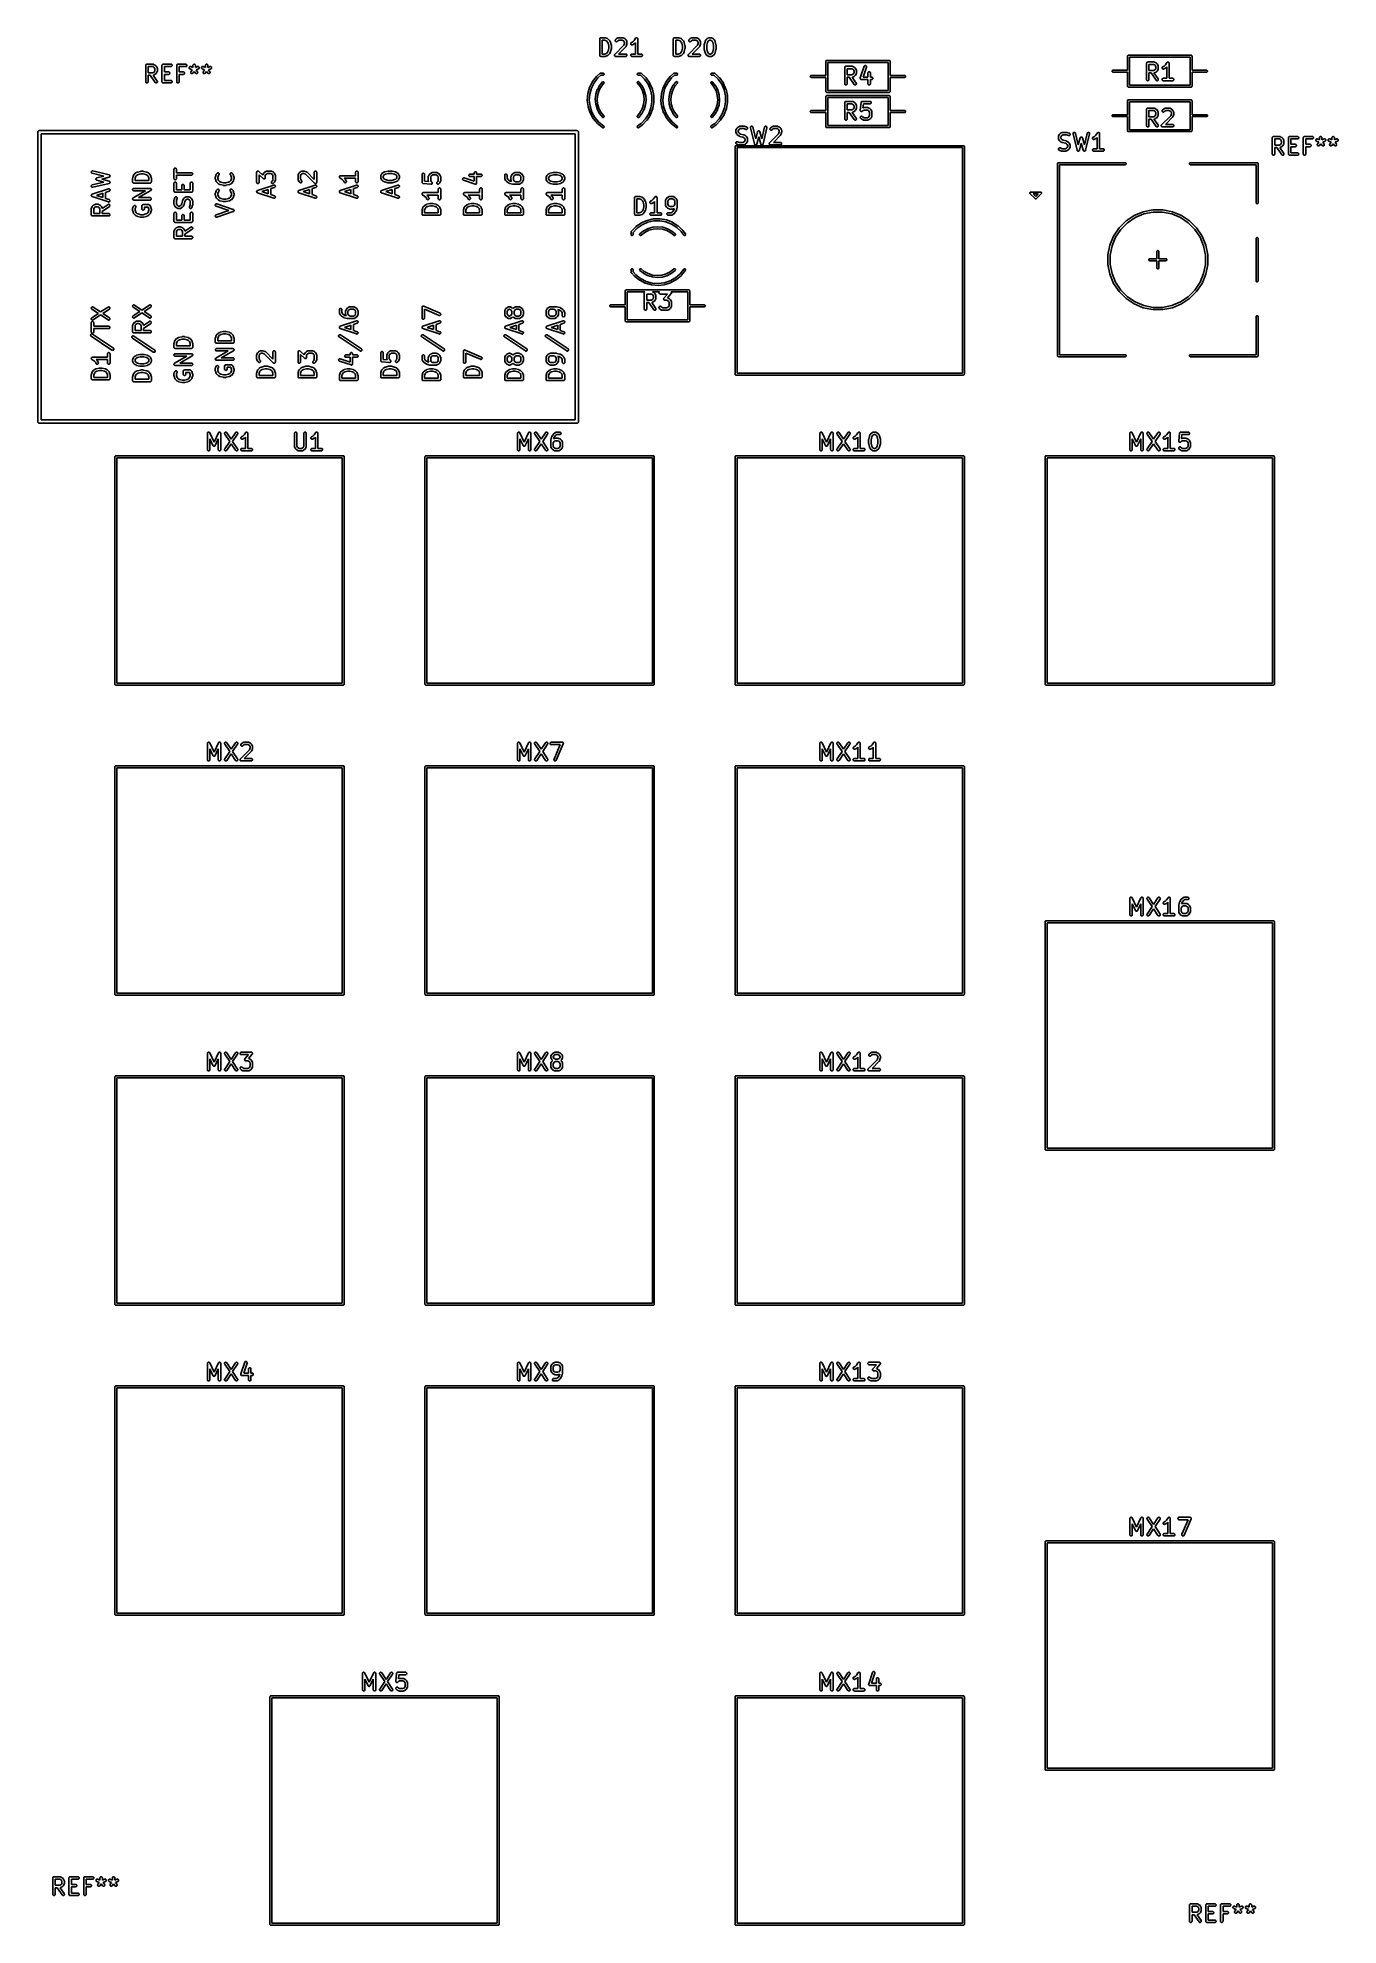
# Model space of a CAD drawing. Extents: x 3.73 to 6.87, y -5.51 to -0.95.
import ezdxf

# ---------------------------------------------------------------- set-up
doc = ezdxf.new("R2010")
doc.units = 0
doc.header["$MEASUREMENT"] = 0
doc.layers.add('BLACK', color=7, linetype='CONTINUOUS')

msp = doc.modelspace()

# ---------------------------------------------------------------- linework, layer by layer
at = {"layer": 'BLACK', "linetype": 'CONTINUOUS'}
for p, q in [((5.08815, -0.94865), (5.08819, -0.94837)), ((5.08815, -0.94867), (5.08815, -0.94865)), ((5.08815, -0.94869), (5.08815, -0.94867)), ((5.08815, -0.94867), (5.08815, -0.94867)), ((5.08815, -0.94867), (5.08815, -0.94867)), ((5.08815, -0.98806), (5.08815, -0.94869)), ((5.08819, -0.94837), (5.08821, -0.9481)), ((5.08821, -0.9481), (5.08822, -0.94809)), ((5.08822, -0.94808), (5.0883, -0.94781)), ((5.08822, -0.94809), (5.08822, -0.94808)), ((5.0883, -0.94781), (5.08838, -0.94755)), ((5.08838, -0.94755), (5.08839, -0.94754)), ((5.08839, -0.94753), (5.08853, -0.94728)), ((5.08839, -0.94754), (5.08839, -0.94753)), ((5.08853, -0.94728), (5.08866, -0.94704)), ((5.08866, -0.94704), (5.08867, -0.94703)), ((5.08867, -0.94702), (5.08885, -0.94681)), ((5.08867, -0.94703), (5.08867, -0.94702)), ((5.08885, -0.94681), (5.08903, -0.9466)), ((5.08903, -0.94659), (5.08904, -0.94658)), ((5.08903, -0.9466), (5.08903, -0.94659)), ((5.08904, -0.94658), (5.08926, -0.94641)), ((5.08926, -0.94641), (5.08947, -0.94623)), ((5.08947, -0.94623), (5.08948, -0.94623)), ((5.08948, -0.94623), (5.08949, -0.94622)), ((5.08949, -0.94622), (5.08974, -0.94609)), ((5.08974, -0.94609), (5.08998, -0.94596)), ((5.08998, -0.94596), (5.08999, -0.94596)), ((5.08999, -0.94596), (5.09, -0.94595)), ((5.09, -0.94595), (5.09027, -0.94588)), ((5.09027, -0.94588), (5.09053, -0.9458)), ((5.09053, -0.9458), (5.09054, -0.9458)), ((5.09054, -0.9458), (5.09055, -0.94579)), ((5.09055, -0.94579), (5.09083, -0.94577)), ((5.09083, -0.94577), (5.09111, -0.94574)), ((5.09111, -0.94574), (5.10048, -0.94574)), ((5.09406, -0.95164), (5.09406, -0.98511)), ((5.1, -0.95164), (5.09406, -0.95164)), ((5.10451, -0.95315), (5.1, -0.95164)), ((5.10048, -0.94574), (5.10052, -0.94574)), ((5.10052, -0.94574), (5.10069, -0.94576)), ((5.10069, -0.94576), (5.10085, -0.94576)), ((5.10085, -0.94576), (5.10097, -0.94579)), ((5.10097, -0.94579), (5.10109, -0.9458)), ((5.10109, -0.9458), (5.10125, -0.94585)), ((5.10125, -0.94585), (5.10141, -0.94589)), ((5.10141, -0.94589), (5.10704, -0.94777)), ((5.10743, -0.95607), (5.10451, -0.95315)), ((5.10704, -0.94777), (5.10708, -0.94778)), ((5.10708, -0.94778), (5.10716, -0.94782)), ((5.10716, -0.94782), (5.10724, -0.94784)), ((5.10724, -0.94784), (5.10742, -0.94794)), ((5.10742, -0.94794), (5.1076, -0.94802)), ((5.10894, -0.9591), (5.10743, -0.95607)), ((5.1076, -0.94802), (5.10767, -0.94807)), ((5.10767, -0.94807), (5.10775, -0.94811)), ((5.10775, -0.94811), (5.1079, -0.94824)), ((5.1079, -0.94824), (5.10807, -0.94836)), ((5.10807, -0.94836), (5.10813, -0.94842)), ((5.10813, -0.94842), (5.10819, -0.94848)), ((5.10819, -0.94848), (5.11194, -0.95223)), ((5.11194, -0.95223), (5.11197, -0.95226)), ((5.11197, -0.95226), (5.11207, -0.95239)), ((5.11207, -0.95239), (5.11219, -0.95251)), ((5.11219, -0.95251), (5.11225, -0.95261)), ((5.11225, -0.95261), (5.11233, -0.95271)), ((5.11233, -0.95271), (5.11241, -0.95286)), ((5.11241, -0.95286), (5.1125, -0.953)), ((5.1125, -0.953), (5.11437, -0.95674)), ((5.11437, -0.95674), (5.11439, -0.95678)), ((5.11439, -0.95678), (5.11439, -0.95679)), ((5.11439, -0.95679), (5.1144, -0.95681)), ((5.1144, -0.95681), (5.11449, -0.95707)), ((5.11449, -0.95707), (5.11459, -0.95732)), ((5.11459, -0.95732), (5.11459, -0.95734)), ((5.11459, -0.95734), (5.11459, -0.95735)), ((5.11459, -0.95735), (5.11647, -0.96485)), ((5.12565, -0.95243), (5.12571, -0.95186)), ((5.1257, -0.953), (5.12565, -0.95243)), ((5.12587, -0.95356), (5.1257, -0.953)), ((5.12571, -0.95186), (5.12588, -0.95131)), ((5.12614, -0.95407), (5.12587, -0.95356)), ((5.12588, -0.95131), (5.12615, -0.9508)), ((5.1265, -0.95452), (5.12614, -0.95407)), ((5.12615, -0.9508), (5.12651, -0.95035)), ((5.12694, -0.95488), (5.1265, -0.95452)), ((5.12651, -0.95035), (5.12839, -0.94848)), ((5.12745, -0.95516), (5.12694, -0.95488)), ((5.128, -0.95533), (5.12745, -0.95516)), ((5.12857, -0.95539), (5.128, -0.95533)), ((5.12839, -0.94848), (5.12842, -0.94845)), ((5.12842, -0.94845), (5.12855, -0.94835)), ((5.12855, -0.94835), (5.12867, -0.94823)), ((5.12915, -0.95534), (5.12857, -0.95539)), ((5.12867, -0.94823), (5.12877, -0.94817)), ((5.12877, -0.94817), (5.12887, -0.94809)), ((5.12887, -0.94809), (5.12902, -0.94801)), ((5.12902, -0.94801), (5.12916, -0.94793)), ((5.1297, -0.95518), (5.12915, -0.95534)), ((5.12916, -0.94793), (5.13291, -0.94605)), ((5.13021, -0.95492), (5.1297, -0.95518)), ((5.13066, -0.95456), (5.13021, -0.95492)), ((5.13069, -0.95453), (5.13066, -0.95456)), ((5.13223, -0.95299), (5.13069, -0.95453)), ((5.13492, -0.95164), (5.13223, -0.95299)), ((5.13291, -0.94605), (5.13294, -0.94603)), ((5.13294, -0.94603), (5.13302, -0.946)), ((5.13302, -0.946), (5.1331, -0.94596)), ((5.1331, -0.94596), (5.13329, -0.9459)), ((5.13329, -0.9459), (5.13348, -0.94583)), ((5.13348, -0.94583), (5.13357, -0.94582)), ((5.13357, -0.94582), (5.13365, -0.9458)), ((5.13365, -0.9458), (5.13385, -0.94578)), ((5.13385, -0.94578), (5.13405, -0.94574)), ((5.13405, -0.94574), (5.13414, -0.94575)), ((5.13414, -0.94575), (5.13423, -0.94574)), ((5.13423, -0.94574), (5.1436, -0.94574)), ((5.1429, -0.95164), (5.13492, -0.95164)), ((5.1456, -0.95299), (5.1429, -0.95164)), ((5.1436, -0.94574), (5.14364, -0.94574)), ((5.14364, -0.94574), (5.14373, -0.94575)), ((5.14373, -0.94575), (5.14381, -0.94575)), ((5.14381, -0.94575), (5.14401, -0.94578)), ((5.14401, -0.94578), (5.14421, -0.9458)), ((5.14421, -0.9458), (5.1443, -0.94583)), ((5.1443, -0.94583), (5.14438, -0.94585)), ((5.14438, -0.94585), (5.14457, -0.94592)), ((5.14457, -0.94592), (5.14476, -0.94598)), ((5.14476, -0.94598), (5.14484, -0.94602)), ((5.14484, -0.94602), (5.14492, -0.94605)), ((5.14492, -0.94605), (5.14867, -0.94793)), ((5.1468, -0.95419), (5.1456, -0.95299)), ((5.14815, -0.95689), (5.1468, -0.95419)), ((5.14815, -0.95946), (5.14815, -0.95689)), ((5.14867, -0.94793), (5.14871, -0.94795)), ((5.14871, -0.94795), (5.14885, -0.94803)), ((5.14885, -0.94803), (5.14899, -0.94811)), ((5.14899, -0.94811), (5.14909, -0.94819)), ((5.14909, -0.94819), (5.14919, -0.94826)), ((5.14919, -0.94826), (5.14931, -0.94837)), ((5.14931, -0.94837), (5.14944, -0.94848)), ((5.14944, -0.94848), (5.15131, -0.95035)), ((5.15131, -0.95035), (5.15134, -0.95038)), ((5.15134, -0.95038), (5.15144, -0.95051)), ((5.15144, -0.95051), (5.15156, -0.95063)), ((5.15156, -0.95063), (5.15162, -0.95074)), ((5.15162, -0.95074), (5.1517, -0.95083)), ((5.1517, -0.95083), (5.15178, -0.95098)), ((5.15178, -0.95098), (5.15187, -0.95112)), ((5.15187, -0.95112), (5.15374, -0.95487)), ((5.15374, -0.95487), (5.15376, -0.95491)), ((5.15376, -0.95491), (5.15379, -0.95499)), ((5.15379, -0.95499), (5.15383, -0.95507)), ((5.15383, -0.95507), (5.15389, -0.95526)), ((5.15389, -0.95526), (5.15396, -0.95545)), ((5.15396, -0.95545), (5.15397, -0.95553)), ((5.15397, -0.95553), (5.154, -0.95562)), ((5.154, -0.95562), (5.15402, -0.95582)), ((5.15402, -0.95582), (5.15405, -0.95602)), ((5.15405, -0.95602), (5.15404, -0.9561)), ((5.15404, -0.9561), (5.15405, -0.95619)), ((5.15405, -0.95619), (5.15405, -0.95994)), ((5.1633, -0.959), (5.16354, -0.95847)), ((5.16354, -0.95847), (5.16387, -0.958)), ((5.16387, -0.958), (5.16429, -0.95761)), ((5.16429, -0.95761), (5.16478, -0.9573)), ((5.16478, -0.9573), (5.1681, -0.95564)), ((5.1681, -0.95564), (5.1713, -0.95244)), ((5.1713, -0.95244), (5.17489, -0.94705)), ((5.17439, -0.9577), (5.17193, -0.96015)), ((5.17439, -0.98511), (5.17439, -0.9577)), ((5.17489, -0.94705), (5.17491, -0.94702)), ((5.17491, -0.94702), (5.1751, -0.9468)), ((5.17491, -0.94702), (5.17491, -0.94702)), ((5.17491, -0.94702), (5.17491, -0.94702)), ((5.17491, -0.94702), (5.17491, -0.94702)), ((5.1751, -0.9468), (5.17528, -0.94658)), ((5.17528, -0.94658), (5.17551, -0.94639)), ((5.17528, -0.94658), (5.17528, -0.94658)), ((5.17528, -0.94658), (5.17528, -0.94658)), ((5.17551, -0.94639), (5.17573, -0.94622)), ((5.17573, -0.94622), (5.176, -0.94608)), ((5.17573, -0.94622), (5.17573, -0.94622)), ((5.17573, -0.94622), (5.17573, -0.94622)), ((5.176, -0.94608), (5.17624, -0.94595)), ((5.17624, -0.94595), (5.17653, -0.94587)), ((5.17624, -0.94595), (5.17624, -0.94595)), ((5.17624, -0.94595), (5.17624, -0.94595)), ((5.17653, -0.94587), (5.17679, -0.94579)), ((5.17679, -0.94579), (5.1768, -0.94579)), ((5.1768, -0.94579), (5.17708, -0.94576)), ((5.1768, -0.94579), (5.1768, -0.94579)), ((5.17708, -0.94576), (5.17737, -0.94574)), ((5.17737, -0.94574), (5.17737, -0.94574)), ((5.17737, -0.94574), (5.17767, -0.94577)), ((5.17737, -0.94574), (5.17737, -0.94574)), ((5.17767, -0.94577), (5.17794, -0.9458)), ((5.17794, -0.9458), (5.17794, -0.9458)), ((5.17794, -0.9458), (5.17794, -0.9458)), ((5.17794, -0.9458), (5.17823, -0.94589)), ((5.17823, -0.94589), (5.17849, -0.94597)), ((5.17849, -0.94597), (5.17849, -0.94597)), ((5.17849, -0.94597), (5.17849, -0.94597)), ((5.17849, -0.94597), (5.17875, -0.94611)), ((5.17875, -0.94611), (5.179, -0.94624)), ((5.179, -0.94624), (5.179, -0.94625)), ((5.179, -0.94625), (5.179, -0.94625)), ((5.179, -0.94625), (5.17922, -0.94643)), ((5.17922, -0.94643), (5.17944, -0.94661)), ((5.17944, -0.94661), (5.17944, -0.94661)), ((5.17944, -0.94661), (5.17944, -0.94661)), ((5.17944, -0.94661), (5.17964, -0.94685)), ((5.17964, -0.94685), (5.17981, -0.94706)), ((5.17981, -0.94706), (5.17981, -0.94706)), ((5.17981, -0.94706), (5.17981, -0.94706)), ((5.17981, -0.94706), (5.17995, -0.94734)), ((5.17995, -0.94734), (5.18008, -0.94757)), ((5.18008, -0.94757), (5.18008, -0.94757)), ((5.18008, -0.94757), (5.18008, -0.94757)), ((5.18008, -0.94757), (5.18016, -0.94785)), ((5.18016, -0.94785), (5.18024, -0.94812)), ((5.18024, -0.94812), (5.18024, -0.94812)), ((5.18024, -0.94812), (5.18024, -0.94812)), ((5.18024, -0.94812), (5.18027, -0.94841)), ((5.18027, -0.94841), (5.1803, -0.94869)), ((5.1803, -0.94869), (5.1803, -0.98511)), ((5.26615, -0.94865), (5.26619, -0.94837)), ((5.26615, -0.94867), (5.26615, -0.94865)), ((5.26615, -0.94869), (5.26615, -0.94867)), ((5.26615, -0.94867), (5.26615, -0.94867)), ((5.26615, -0.94867), (5.26615, -0.94867)), ((5.26615, -0.98806), (5.26615, -0.94869)), ((5.26619, -0.94837), (5.26621, -0.9481)), ((5.26621, -0.9481), (5.26622, -0.94809)), ((5.26622, -0.94808), (5.2663, -0.94781)), ((5.26622, -0.94809), (5.26622, -0.94808)), ((5.2663, -0.94781), (5.26638, -0.94755)), ((5.26638, -0.94755), (5.26639, -0.94754)), ((5.26639, -0.94753), (5.26653, -0.94728)), ((5.26639, -0.94754), (5.26639, -0.94753)), ((5.26653, -0.94728), (5.26666, -0.94704)), ((5.26666, -0.94704), (5.26667, -0.94703)), ((5.26667, -0.94702), (5.26685, -0.94681)), ((5.26667, -0.94703), (5.26667, -0.94702)), ((5.26685, -0.94681), (5.26703, -0.9466)), ((5.26703, -0.94659), (5.26704, -0.94658)), ((5.26703, -0.9466), (5.26703, -0.94659)), ((5.26704, -0.94658), (5.26726, -0.94641)), ((5.26726, -0.94641), (5.26747, -0.94623)), ((5.26747, -0.94623), (5.26748, -0.94623)), ((5.26748, -0.94623), (5.26749, -0.94622)), ((5.26749, -0.94622), (5.26774, -0.94609)), ((5.26774, -0.94609), (5.26798, -0.94596)), ((5.26798, -0.94596), (5.26799, -0.94596)), ((5.26799, -0.94596), (5.268, -0.94595)), ((5.268, -0.94595), (5.26827, -0.94588)), ((5.26827, -0.94588), (5.26853, -0.9458)), ((5.26853, -0.9458), (5.26854, -0.9458)), ((5.26854, -0.9458), (5.26855, -0.94579)), ((5.26855, -0.94579), (5.26883, -0.94577)), ((5.26883, -0.94577), (5.26911, -0.94574)), ((5.26911, -0.94574), (5.27848, -0.94574)), ((5.27206, -0.95164), (5.27206, -0.98511)), ((5.278, -0.95164), (5.27206, -0.95164)), ((5.28251, -0.95315), (5.278, -0.95164)), ((5.27848, -0.94574), (5.27852, -0.94574)), ((5.27852, -0.94574), (5.27869, -0.94576)), ((5.27869, -0.94576), (5.27885, -0.94576)), ((5.27885, -0.94576), (5.27897, -0.94579)), ((5.27897, -0.94579), (5.27909, -0.9458)), ((5.27909, -0.9458), (5.27925, -0.94585)), ((5.27925, -0.94585), (5.27941, -0.94589)), ((5.27941, -0.94589), (5.28504, -0.94777)), ((5.28543, -0.95607), (5.28251, -0.95315)), ((5.28504, -0.94777), (5.28508, -0.94778)), ((5.28508, -0.94778), (5.28516, -0.94782)), ((5.28516, -0.94782), (5.28524, -0.94784)), ((5.28524, -0.94784), (5.28542, -0.94794)), ((5.28542, -0.94794), (5.2856, -0.94802)), ((5.28694, -0.9591), (5.28543, -0.95607)), ((5.2856, -0.94802), (5.28567, -0.94807)), ((5.28567, -0.94807), (5.28575, -0.94811)), ((5.28575, -0.94811), (5.2859, -0.94824)), ((5.2859, -0.94824), (5.28607, -0.94836)), ((5.28607, -0.94836), (5.28613, -0.94842)), ((5.28613, -0.94842), (5.28619, -0.94848)), ((5.28619, -0.94848), (5.28994, -0.95223)), ((5.28994, -0.95223), (5.28997, -0.95226)), ((5.28997, -0.95226), (5.29007, -0.95239)), ((5.29007, -0.95239), (5.29019, -0.95251)), ((5.29019, -0.95251), (5.29025, -0.95261)), ((5.29025, -0.95261), (5.29033, -0.95271)), ((5.29033, -0.95271), (5.29041, -0.95286)), ((5.29041, -0.95286), (5.2905, -0.953)), ((5.2905, -0.953), (5.29237, -0.95674)), ((5.29237, -0.95674), (5.29239, -0.95678)), ((5.29239, -0.95678), (5.29239, -0.95679)), ((5.29239, -0.95679), (5.2924, -0.95681)), ((5.2924, -0.95681), (5.29249, -0.95707)), ((5.29249, -0.95707), (5.29259, -0.95732)), ((5.29259, -0.95732), (5.29259, -0.95734)), ((5.29259, -0.95734), (5.29259, -0.95735)), ((5.29259, -0.95735), (5.29447, -0.96485)), ((5.30365, -0.95243), (5.30371, -0.95186)), ((5.3037, -0.953), (5.30365, -0.95243)), ((5.30387, -0.95356), (5.3037, -0.953)), ((5.30371, -0.95186), (5.30388, -0.95131)), ((5.30414, -0.95407), (5.30387, -0.95356)), ((5.30388, -0.95131), (5.30415, -0.9508)), ((5.3045, -0.95452), (5.30414, -0.95407)), ((5.30415, -0.9508), (5.30451, -0.95035)), ((5.30494, -0.95488), (5.3045, -0.95452)), ((5.30451, -0.95035), (5.30639, -0.94848)), ((5.30545, -0.95516), (5.30494, -0.95488)), ((5.306, -0.95533), (5.30545, -0.95516)), ((5.30657, -0.95539), (5.306, -0.95533)), ((5.30639, -0.94848), (5.30642, -0.94845)), ((5.30642, -0.94845), (5.30655, -0.94835)), ((5.30655, -0.94835), (5.30667, -0.94823)), ((5.30715, -0.95534), (5.30657, -0.95539)), ((5.30667, -0.94823), (5.30677, -0.94817)), ((5.30677, -0.94817), (5.30687, -0.94809)), ((5.30687, -0.94809), (5.30702, -0.94801)), ((5.30702, -0.94801), (5.30716, -0.94793)), ((5.3077, -0.95518), (5.30715, -0.95534)), ((5.30716, -0.94793), (5.31091, -0.94605)), ((5.30821, -0.95492), (5.3077, -0.95518)), ((5.30866, -0.95456), (5.30821, -0.95492)), ((5.30869, -0.95453), (5.30866, -0.95456)), ((5.31023, -0.95299), (5.30869, -0.95453)), ((5.31292, -0.95164), (5.31023, -0.95299)), ((5.31091, -0.94605), (5.31094, -0.94603)), ((5.31094, -0.94603), (5.31102, -0.946)), ((5.31102, -0.946), (5.3111, -0.94596)), ((5.3111, -0.94596), (5.31129, -0.9459)), ((5.31129, -0.9459), (5.31148, -0.94583)), ((5.31148, -0.94583), (5.31157, -0.94582)), ((5.31157, -0.94582), (5.31165, -0.9458)), ((5.31165, -0.9458), (5.31185, -0.94578)), ((5.31185, -0.94578), (5.31205, -0.94574)), ((5.31205, -0.94574), (5.31214, -0.94575)), ((5.31214, -0.94575), (5.31223, -0.94574)), ((5.31223, -0.94574), (5.3216, -0.94574)), ((5.3209, -0.95164), (5.31292, -0.95164)), ((5.3236, -0.95299), (5.3209, -0.95164)), ((5.3216, -0.94574), (5.32164, -0.94574)), ((5.32164, -0.94574), (5.32173, -0.94575)), ((5.32173, -0.94575), (5.32181, -0.94575)), ((5.32181, -0.94575), (5.32201, -0.94578)), ((5.32201, -0.94578), (5.32221, -0.9458)), ((5.32221, -0.9458), (5.3223, -0.94583)), ((5.3223, -0.94583), (5.32238, -0.94585)), ((5.32238, -0.94585), (5.32257, -0.94592)), ((5.32257, -0.94592), (5.32276, -0.94598)), ((5.32276, -0.94598), (5.32284, -0.94602)), ((5.32284, -0.94602), (5.32292, -0.94605)), ((5.32292, -0.94605), (5.32667, -0.94793)), ((5.3248, -0.95419), (5.3236, -0.95299)), ((5.32615, -0.95689), (5.3248, -0.95419)), ((5.32615, -0.95946), (5.32615, -0.95689)), ((5.32667, -0.94793), (5.32671, -0.94795)), ((5.32671, -0.94795), (5.32685, -0.94803)), ((5.32685, -0.94803), (5.32699, -0.94811)), ((5.32699, -0.94811), (5.32709, -0.94819)), ((5.32709, -0.94819), (5.32719, -0.94826)), ((5.32719, -0.94826), (5.32731, -0.94837)), ((5.32731, -0.94837), (5.32744, -0.94848)), ((5.32744, -0.94848), (5.32931, -0.95035)), ((5.32931, -0.95035), (5.32934, -0.95038)), ((5.32934, -0.95038), (5.32944, -0.95051)), ((5.32944, -0.95051), (5.32956, -0.95063)), ((5.32956, -0.95063), (5.32962, -0.95074)), ((5.32962, -0.95074), (5.3297, -0.95083)), ((5.3297, -0.95083), (5.32978, -0.95098)), ((5.32978, -0.95098), (5.32987, -0.95112)), ((5.32987, -0.95112), (5.33174, -0.95487)), ((5.33174, -0.95487), (5.33176, -0.95491)), ((5.33176, -0.95491), (5.33179, -0.95499)), ((5.33179, -0.95499), (5.33183, -0.95507)), ((5.33183, -0.95507), (5.33189, -0.95526)), ((5.33189, -0.95526), (5.33196, -0.95545)), ((5.33196, -0.95545), (5.33197, -0.95553)), ((5.33197, -0.95553), (5.332, -0.95562)), ((5.332, -0.95562), (5.33202, -0.95582)), ((5.33202, -0.95582), (5.33205, -0.95602)), ((5.33205, -0.95602), (5.33204, -0.9561)), ((5.33204, -0.9561), (5.33205, -0.95619)), ((5.33205, -0.95619), (5.33205, -0.95994)), ((5.34123, -0.96297), (5.34311, -0.95547)), ((5.34311, -0.95547), (5.34312, -0.95544)), ((5.34312, -0.95541), (5.34322, -0.95515)), ((5.34312, -0.95542), (5.34312, -0.95541)), ((5.34312, -0.95544), (5.34312, -0.95542)), ((5.34322, -0.95515), (5.34332, -0.9549)), ((5.34332, -0.9549), (5.34333, -0.95488)), ((5.34333, -0.95487), (5.34521, -0.95112)), ((5.34333, -0.95488), (5.34333, -0.95487)), ((5.34521, -0.95112), (5.34522, -0.95108)), ((5.34522, -0.95108), (5.34532, -0.95095)), ((5.34532, -0.95095), (5.34539, -0.9508)), ((5.34539, -0.9508), (5.34547, -0.9507)), ((5.34547, -0.9507), (5.34554, -0.9506)), ((5.34554, -0.9506), (5.34565, -0.95048)), ((5.34565, -0.95048), (5.34576, -0.95035)), ((5.34576, -0.95035), (5.34763, -0.94848)), ((5.34876, -0.95722), (5.34705, -0.96405)), ((5.34763, -0.94848), (5.34766, -0.94845)), ((5.34766, -0.94845), (5.34779, -0.94835)), ((5.34779, -0.94835), (5.34791, -0.94823)), ((5.34791, -0.94823), (5.34802, -0.94817)), ((5.34802, -0.94817), (5.34811, -0.94809)), ((5.34811, -0.94809), (5.34826, -0.94801)), ((5.34826, -0.94801), (5.3484, -0.94793)), ((5.3484, -0.94793), (5.35215, -0.94605)), ((5.35027, -0.95419), (5.34876, -0.95722)), ((5.35147, -0.95299), (5.35027, -0.95419)), ((5.35417, -0.95164), (5.35147, -0.95299)), ((5.35215, -0.94605), (5.35219, -0.94603)), ((5.35219, -0.94603), (5.35227, -0.946)), ((5.35227, -0.946), (5.35235, -0.94596)), ((5.35235, -0.94596), (5.35254, -0.9459)), ((5.35254, -0.9459), (5.35273, -0.94583)), ((5.35273, -0.94583), (5.35281, -0.94582)), ((5.35281, -0.94582), (5.3529, -0.9458)), ((5.3529, -0.9458), (5.3531, -0.94578)), ((5.3531, -0.94578), (5.3533, -0.94574)), ((5.3533, -0.94574), (5.35338, -0.94575)), ((5.35338, -0.94575), (5.35347, -0.94574)), ((5.35347, -0.94574), (5.35722, -0.94574)), ((5.35652, -0.95164), (5.35417, -0.95164)), ((5.35922, -0.95299), (5.35652, -0.95164)), ((5.35722, -0.94574), (5.35726, -0.94574)), ((5.35726, -0.94574), (5.35735, -0.94575)), ((5.35735, -0.94575), (5.35744, -0.94575)), ((5.35744, -0.94575), (5.35763, -0.94578)), ((5.35763, -0.94578), (5.35783, -0.9458)), ((5.35783, -0.9458), (5.35792, -0.94583)), ((5.35792, -0.94583), (5.358, -0.94585)), ((5.358, -0.94585), (5.35819, -0.94592)), ((5.35819, -0.94592), (5.35838, -0.94598)), ((5.35838, -0.94598), (5.35846, -0.94602)), ((5.35846, -0.94602), (5.35854, -0.94605)), ((5.35854, -0.94605), (5.36229, -0.94793)), ((5.36042, -0.95419), (5.35922, -0.95299)), ((5.36193, -0.95722), (5.36042, -0.95419)), ((5.36364, -0.96405), (5.36193, -0.95722)), ((5.36229, -0.94793), (5.36233, -0.94795)), ((5.36233, -0.94795), (5.36247, -0.94803)), ((5.36247, -0.94803), (5.36261, -0.94811)), ((5.36261, -0.94811), (5.36271, -0.94819)), ((5.36271, -0.94819), (5.36281, -0.94826)), ((5.36281, -0.94826), (5.36293, -0.94837)), ((5.36293, -0.94837), (5.36306, -0.94848)), ((5.36306, -0.94848), (5.36493, -0.95035)), ((5.36493, -0.95035), (5.36496, -0.95038)), ((5.36496, -0.95038), (5.36507, -0.95051)), ((5.36507, -0.95051), (5.36518, -0.95063)), ((5.36518, -0.95063), (5.36524, -0.95074)), ((5.36524, -0.95074), (5.36532, -0.95083)), ((5.36532, -0.95083), (5.3654, -0.95098)), ((5.3654, -0.95098), (5.36549, -0.95112)), ((5.36549, -0.95112), (5.36736, -0.95487)), ((5.36736, -0.95487), (5.36738, -0.95491)), ((5.36738, -0.95491), (5.36738, -0.95492)), ((5.36738, -0.95492), (5.36739, -0.95493)), ((5.36739, -0.95493), (5.36748, -0.95519)), ((5.36748, -0.95519), (5.36758, -0.95545)), ((5.36758, -0.95545), (5.36758, -0.95546)), ((5.36758, -0.95546), (5.36758, -0.95547)), ((5.36758, -0.95547), (5.36946, -0.96297)), ((5.08818, -0.98834), (5.08815, -0.98806)), ((5.08821, -0.98862), (5.08818, -0.98834)), ((5.08821, -0.98864), (5.08821, -0.98862)), ((5.08821, -0.98862), (5.08821, -0.98862)), ((5.08829, -0.9889), (5.08821, -0.98864)), ((5.08837, -0.98917), (5.08829, -0.9889)), ((5.08837, -0.98918), (5.08837, -0.98917)), ((5.08838, -0.98919), (5.08837, -0.98918)), ((5.08851, -0.98943), (5.08838, -0.98919)), ((5.08864, -0.98968), (5.08851, -0.98943)), ((5.08864, -0.98969), (5.08864, -0.98968)), ((5.08865, -0.9897), (5.08864, -0.98969)), ((5.08882, -0.98991), (5.08865, -0.9897)), ((5.089, -0.99013), (5.08882, -0.98991)), ((5.08901, -0.99013), (5.089, -0.99013)), ((5.08901, -0.99014), (5.08901, -0.99013)), ((5.08923, -0.99032), (5.08901, -0.99014)), ((5.08944, -0.9905), (5.08923, -0.99032)), ((5.08945, -0.9905), (5.08944, -0.9905)), ((5.08946, -0.99051), (5.08945, -0.9905)), ((5.0897, -0.99064), (5.08946, -0.99051)), ((5.08994, -0.99078), (5.0897, -0.99064)), ((5.08995, -0.99078), (5.08994, -0.99078)), ((5.08996, -0.99078), (5.08995, -0.99078)), ((5.09023, -0.99087), (5.08996, -0.99078)), ((5.09049, -0.99095), (5.09023, -0.99087)), ((5.0905, -0.99095), (5.09049, -0.99095)), ((5.09051, -0.99096), (5.0905, -0.99095)), ((5.09079, -0.99098), (5.09051, -0.99096)), ((5.09107, -0.99101), (5.09079, -0.99098)), ((5.09109, -0.99101), (5.09107, -0.99101)), ((5.09111, -0.99101), (5.09109, -0.99101)), ((5.09109, -0.99101), (5.09109, -0.99101)), ((5.09109, -0.99101), (5.09109, -0.99101)), ((5.10048, -0.99101), (5.09111, -0.99101)), ((5.09406, -0.98511), (5.1, -0.98511)), ((5.1, -0.98511), (5.10451, -0.98361)), ((5.10065, -0.991), (5.10048, -0.99101)), ((5.10081, -0.991), (5.10065, -0.991)), ((5.10093, -0.99097), (5.10081, -0.991)), ((5.10105, -0.99096), (5.10093, -0.99097)), ((5.10121, -0.99091), (5.10105, -0.99096)), ((5.10138, -0.99088), (5.10121, -0.99091)), ((5.10141, -0.99086), (5.10138, -0.99088)), ((5.10704, -0.98899), (5.10141, -0.99086)), ((5.10451, -0.98361), (5.10743, -0.98069)), ((5.10712, -0.98895), (5.10704, -0.98899)), ((5.1072, -0.98893), (5.10712, -0.98895)), ((5.10738, -0.98884), (5.1072, -0.98893)), ((5.10757, -0.98875), (5.10738, -0.98884)), ((5.10743, -0.98069), (5.10894, -0.97766)), ((5.10764, -0.9887), (5.10757, -0.98875)), ((5.10771, -0.98866), (5.10764, -0.9887)), ((5.10787, -0.98854), (5.10771, -0.98866)), ((5.10804, -0.98842), (5.10787, -0.98854)), ((5.1081, -0.98836), (5.10804, -0.98842)), ((5.10816, -0.9883), (5.1081, -0.98836)), ((5.10819, -0.98828), (5.10816, -0.9883)), ((5.11194, -0.98453), (5.10819, -0.98828)), ((5.11065, -0.96593), (5.10894, -0.9591)), ((5.10894, -0.97766), (5.11065, -0.97083)), ((5.11065, -0.97083), (5.11065, -0.96593)), ((5.11205, -0.9844), (5.11194, -0.98453)), ((5.11216, -0.98428), (5.11205, -0.9844)), ((5.11223, -0.98418), (5.11216, -0.98428)), ((5.11231, -0.98408), (5.11223, -0.98418)), ((5.11239, -0.98393), (5.11231, -0.98408)), ((5.11248, -0.98379), (5.11239, -0.98393)), ((5.1125, -0.98376), (5.11248, -0.98379)), ((5.11437, -0.98001), (5.1125, -0.98376)), ((5.11438, -0.98), (5.11437, -0.98001)), ((5.11448, -0.97973), (5.11438, -0.97998)), ((5.11438, -0.97998), (5.11438, -0.98)), ((5.11458, -0.97947), (5.11448, -0.97973)), ((5.11459, -0.9794), (5.11458, -0.97944)), ((5.11458, -0.97944), (5.11458, -0.97946)), ((5.11458, -0.97946), (5.11458, -0.97947)), ((5.11647, -0.97191), (5.11459, -0.9794)), ((5.11647, -0.96485), (5.11648, -0.96489)), ((5.11648, -0.97185), (5.11647, -0.97191)), ((5.11648, -0.96489), (5.11649, -0.96494)), ((5.11649, -0.9718), (5.11648, -0.97185)), ((5.11649, -0.96494), (5.1165, -0.96499)), ((5.11652, -0.97157), (5.11649, -0.9718)), ((5.1165, -0.96499), (5.11652, -0.96523)), ((5.11652, -0.96523), (5.11655, -0.96546)), ((5.11655, -0.97133), (5.11652, -0.97157)), ((5.11655, -0.96546), (5.11655, -0.96551)), ((5.11655, -0.96551), (5.11656, -0.96557)), ((5.11656, -0.97123), (5.11655, -0.97128)), ((5.11655, -0.97128), (5.11655, -0.97133)), ((5.11656, -0.96557), (5.11656, -0.97119)), ((5.11656, -0.97119), (5.11656, -0.97123)), ((5.12377, -0.98804), (5.1238, -0.98776)), ((5.12378, -0.98805), (5.12377, -0.98804)), ((5.1238, -0.98833), (5.12377, -0.98805)), ((5.12377, -0.98805), (5.12378, -0.98805)), ((5.1238, -0.98776), (5.12383, -0.98748)), ((5.12383, -0.98862), (5.1238, -0.98833)), ((5.12383, -0.98747), (5.12392, -0.9872)), ((5.12383, -0.98748), (5.12383, -0.98747)), ((5.12383, -0.98747), (5.12383, -0.98747)), ((5.12383, -0.98863), (5.12383, -0.98862)), ((5.12383, -0.98862), (5.12383, -0.98862)), ((5.12391, -0.9889), (5.12383, -0.98863)), ((5.12399, -0.98917), (5.12391, -0.9889)), ((5.12392, -0.9872), (5.124, -0.98693)), ((5.12399, -0.98918), (5.12399, -0.98917)), ((5.12399, -0.98917), (5.12399, -0.98917)), ((5.12413, -0.98943), (5.12399, -0.98918)), ((5.124, -0.98693), (5.124, -0.98692)), ((5.124, -0.98692), (5.12401, -0.98692)), ((5.12401, -0.98692), (5.12414, -0.98667)), ((5.12426, -0.98968), (5.12413, -0.98943)), ((5.12414, -0.98667), (5.12427, -0.98642)), ((5.12426, -0.98969), (5.12426, -0.98968)), ((5.12426, -0.98968), (5.12426, -0.98968)), ((5.12444, -0.98991), (5.12426, -0.98969)), ((5.12427, -0.98642), (5.12428, -0.98642)), ((5.12428, -0.98641), (5.12446, -0.98619)), ((5.12428, -0.98642), (5.12428, -0.98641)), ((5.12462, -0.99013), (5.12444, -0.98991)), ((5.12446, -0.98619), (5.12464, -0.98597)), ((5.12484, -0.99031), (5.12462, -0.99013)), ((5.12462, -0.99013), (5.12462, -0.99013)), ((5.12462, -0.99013), (5.12462, -0.99013)), ((5.12464, -0.98597), (5.14664, -0.96397)), ((5.12506, -0.9905), (5.12484, -0.99031)), ((5.12507, -0.9905), (5.12506, -0.9905)), ((5.12506, -0.9905), (5.12506, -0.9905)), ((5.12532, -0.99064), (5.12507, -0.9905)), ((5.12556, -0.99078), (5.12532, -0.99064)), ((5.12557, -0.99078), (5.12556, -0.99078)), ((5.12585, -0.99086), (5.12557, -0.99078)), ((5.12557, -0.99078), (5.12557, -0.99078)), ((5.12611, -0.99095), (5.12585, -0.99086)), ((5.12612, -0.99095), (5.12611, -0.99095)), ((5.1264, -0.99098), (5.12612, -0.99095)), ((5.12612, -0.99095), (5.12612, -0.99095)), ((5.12669, -0.99101), (5.1264, -0.99098)), ((5.1267, -0.99101), (5.12669, -0.99101)), ((5.12673, -0.99101), (5.1267, -0.99101)), ((5.1267, -0.99101), (5.1267, -0.99101)), ((5.1267, -0.99101), (5.1267, -0.99101)), ((5.1511, -0.99101), (5.12673, -0.99101)), ((5.15131, -0.96765), (5.13386, -0.98511)), ((5.13386, -0.98511), (5.1511, -0.98511)), ((5.14664, -0.96397), (5.14815, -0.95946)), ((5.1511, -0.98511), (5.15114, -0.98511)), ((5.15167, -0.99096), (5.1511, -0.99101)), ((5.15114, -0.98511), (5.15171, -0.98517)), ((5.15137, -0.96759), (5.15131, -0.96765)), ((5.15143, -0.96753), (5.15137, -0.96759)), ((5.15155, -0.96736), (5.15143, -0.96753)), ((5.15168, -0.96721), (5.15155, -0.96736)), ((5.15222, -0.99079), (5.15167, -0.99096)), ((5.15172, -0.96713), (5.15168, -0.96721)), ((5.15171, -0.98517), (5.15226, -0.98535)), ((5.15177, -0.96706), (5.15172, -0.96713)), ((5.15186, -0.96688), (5.15177, -0.96706)), ((5.15195, -0.9667), (5.15186, -0.96688)), ((5.15198, -0.96662), (5.15195, -0.9667)), ((5.15201, -0.96654), (5.15198, -0.96662)), ((5.15203, -0.9665), (5.15201, -0.96654)), ((5.1539, -0.96088), (5.15203, -0.9665)), ((5.15273, -0.99052), (5.15222, -0.99079)), ((5.15226, -0.98535), (5.15277, -0.98563)), ((5.15318, -0.99016), (5.15273, -0.99052)), ((5.15277, -0.98563), (5.15321, -0.986)), ((5.15355, -0.98971), (5.15318, -0.99016)), ((5.15321, -0.986), (5.15357, -0.98645)), ((5.15382, -0.98921), (5.15355, -0.98971)), ((5.15357, -0.98645), (5.15384, -0.98696)), ((5.15399, -0.98866), (5.15382, -0.98921)), ((5.15384, -0.98696), (5.154, -0.98751)), ((5.15394, -0.96071), (5.1539, -0.96088)), ((5.15399, -0.96056), (5.15394, -0.96071)), ((5.154, -0.96043), (5.15399, -0.96056)), ((5.15405, -0.98808), (5.15399, -0.98866)), ((5.15403, -0.96031), (5.154, -0.96043)), ((5.154, -0.98751), (5.15405, -0.98808)), ((5.15405, -0.95998), (5.15403, -0.96015)), ((5.15403, -0.96015), (5.15403, -0.96031)), ((5.15405, -0.95994), (5.15405, -0.95998)), ((5.16314, -0.98804), (5.16321, -0.98747)), ((5.1632, -0.98862), (5.16314, -0.98804)), ((5.16315, -0.96013), (5.16317, -0.95956)), ((5.16324, -0.9607), (5.16315, -0.96013)), ((5.16317, -0.95956), (5.1633, -0.959)), ((5.16336, -0.98917), (5.1632, -0.98862)), ((5.16321, -0.98747), (5.16338, -0.98692)), ((5.16345, -0.96124), (5.16324, -0.9607)), ((5.16363, -0.98968), (5.16336, -0.98917)), ((5.16338, -0.98692), (5.16365, -0.98641)), ((5.16375, -0.96173), (5.16345, -0.96124)), ((5.16399, -0.99013), (5.16363, -0.98968)), ((5.16365, -0.98641), (5.16402, -0.98597)), ((5.16414, -0.96215), (5.16375, -0.96173)), ((5.16443, -0.9905), (5.16399, -0.99013)), ((5.16402, -0.98597), (5.16446, -0.9856)), ((5.16461, -0.96249), (5.16414, -0.96215)), ((5.16493, -0.99078), (5.16443, -0.9905)), ((5.16446, -0.9856), (5.16497, -0.98533)), ((5.16513, -0.96273), (5.16461, -0.96249)), ((5.16548, -0.99095), (5.16493, -0.99078)), ((5.16497, -0.98533), (5.16552, -0.98517)), ((5.16569, -0.96287), (5.16513, -0.96273)), ((5.16606, -0.99101), (5.16548, -0.99095)), ((5.16552, -0.98517), (5.1661, -0.98511)), ((5.16627, -0.96289), (5.16569, -0.96287)), ((5.1661, -0.99101), (5.16606, -0.99101)), ((5.1661, -0.98511), (5.17439, -0.98511)), ((5.18859, -0.99101), (5.1661, -0.99101)), ((5.16684, -0.9628), (5.16627, -0.96289)), ((5.16738, -0.9626), (5.16684, -0.9628)), ((5.16742, -0.96258), (5.16738, -0.9626)), ((5.17117, -0.96071), (5.16742, -0.96258)), ((5.17131, -0.96062), (5.17117, -0.96071)), ((5.17146, -0.96054), (5.17131, -0.96062)), ((5.17155, -0.96047), (5.17146, -0.96054)), ((5.17166, -0.9604), (5.17155, -0.96047)), ((5.17178, -0.96029), (5.17166, -0.9604)), ((5.17191, -0.96018), (5.17178, -0.96029)), ((5.17193, -0.96015), (5.17191, -0.96018)), ((5.1803, -0.98511), (5.18859, -0.98511)), ((5.18859, -0.98511), (5.18864, -0.98511)), ((5.18917, -0.99096), (5.18859, -0.99101)), ((5.18864, -0.98511), (5.18921, -0.98517)), ((5.18972, -0.99079), (5.18917, -0.99096)), ((5.18921, -0.98517), (5.18976, -0.98535)), ((5.19023, -0.99052), (5.18972, -0.99079)), ((5.18976, -0.98535), (5.19026, -0.98563)), ((5.19068, -0.99016), (5.19023, -0.99052)), ((5.19026, -0.98563), (5.1907, -0.986)), ((5.19104, -0.98971), (5.19068, -0.99016)), ((5.1907, -0.986), (5.19107, -0.98645)), ((5.19132, -0.98921), (5.19104, -0.98971)), ((5.19107, -0.98645), (5.19133, -0.98696)), ((5.19149, -0.98866), (5.19132, -0.98921)), ((5.19133, -0.98696), (5.1915, -0.98751)), ((5.19155, -0.98808), (5.19149, -0.98866)), ((5.1915, -0.98751), (5.19155, -0.98808)), ((5.26618, -0.98834), (5.26615, -0.98806)), ((5.26621, -0.98862), (5.26618, -0.98834)), ((5.26621, -0.98864), (5.26621, -0.98862)), ((5.26621, -0.98862), (5.26621, -0.98862)), ((5.26629, -0.9889), (5.26621, -0.98864)), ((5.26637, -0.98917), (5.26629, -0.9889)), ((5.26637, -0.98918), (5.26637, -0.98917)), ((5.26638, -0.98919), (5.26637, -0.98918)), ((5.26651, -0.98943), (5.26638, -0.98919)), ((5.26664, -0.98968), (5.26651, -0.98943)), ((5.26664, -0.98969), (5.26664, -0.98968)), ((5.26665, -0.9897), (5.26664, -0.98969)), ((5.26682, -0.98991), (5.26665, -0.9897)), ((5.267, -0.99013), (5.26682, -0.98991)), ((5.26701, -0.99013), (5.267, -0.99013)), ((5.26701, -0.99014), (5.26701, -0.99013)), ((5.26723, -0.99032), (5.26701, -0.99014)), ((5.26744, -0.9905), (5.26723, -0.99032)), ((5.26745, -0.9905), (5.26744, -0.9905)), ((5.26746, -0.99051), (5.26745, -0.9905)), ((5.2677, -0.99064), (5.26746, -0.99051)), ((5.26794, -0.99078), (5.2677, -0.99064)), ((5.26795, -0.99078), (5.26794, -0.99078)), ((5.26796, -0.99078), (5.26795, -0.99078)), ((5.26823, -0.99087), (5.26796, -0.99078)), ((5.26849, -0.99095), (5.26823, -0.99087)), ((5.2685, -0.99095), (5.26849, -0.99095)), ((5.26851, -0.99096), (5.2685, -0.99095)), ((5.26879, -0.99098), (5.26851, -0.99096)), ((5.26907, -0.99101), (5.26879, -0.99098)), ((5.26909, -0.99101), (5.26907, -0.99101)), ((5.26911, -0.99101), (5.26909, -0.99101)), ((5.26909, -0.99101), (5.26909, -0.99101)), ((5.26909, -0.99101), (5.26909, -0.99101)), ((5.27848, -0.99101), (5.26911, -0.99101)), ((5.27206, -0.98511), (5.278, -0.98511)), ((5.278, -0.98511), (5.28251, -0.98361)), ((5.27865, -0.991), (5.27848, -0.99101)), ((5.27881, -0.991), (5.27865, -0.991)), ((5.27893, -0.99097), (5.27881, -0.991)), ((5.27905, -0.99096), (5.27893, -0.99097)), ((5.27921, -0.99091), (5.27905, -0.99096)), ((5.27938, -0.99088), (5.27921, -0.99091)), ((5.27941, -0.99086), (5.27938, -0.99088)), ((5.28504, -0.98899), (5.27941, -0.99086)), ((5.28251, -0.98361), (5.28543, -0.98069)), ((5.28512, -0.98895), (5.28504, -0.98899)), ((5.2852, -0.98893), (5.28512, -0.98895)), ((5.28538, -0.98884), (5.2852, -0.98893)), ((5.28557, -0.98875), (5.28538, -0.98884)), ((5.28543, -0.98069), (5.28694, -0.97766)), ((5.28564, -0.9887), (5.28557, -0.98875)), ((5.28571, -0.98866), (5.28564, -0.9887)), ((5.28587, -0.98854), (5.28571, -0.98866)), ((5.28604, -0.98842), (5.28587, -0.98854)), ((5.2861, -0.98836), (5.28604, -0.98842)), ((5.28616, -0.9883), (5.2861, -0.98836)), ((5.28619, -0.98828), (5.28616, -0.9883)), ((5.28994, -0.98453), (5.28619, -0.98828)), ((5.28865, -0.96593), (5.28694, -0.9591)), ((5.28694, -0.97766), (5.28865, -0.97083)), ((5.28865, -0.97083), (5.28865, -0.96593)), ((5.29005, -0.9844), (5.28994, -0.98453)), ((5.29016, -0.98428), (5.29005, -0.9844)), ((5.29023, -0.98418), (5.29016, -0.98428)), ((5.29031, -0.98408), (5.29023, -0.98418)), ((5.29039, -0.98393), (5.29031, -0.98408)), ((5.29048, -0.98379), (5.29039, -0.98393)), ((5.2905, -0.98376), (5.29048, -0.98379)), ((5.29237, -0.98001), (5.2905, -0.98376)), ((5.29238, -0.98), (5.29237, -0.98001)), ((5.29248, -0.97973), (5.29238, -0.97998)), ((5.29238, -0.97998), (5.29238, -0.98)), ((5.29258, -0.97947), (5.29248, -0.97973)), ((5.29259, -0.9794), (5.29258, -0.97944)), ((5.29258, -0.97944), (5.29258, -0.97946)), ((5.29258, -0.97946), (5.29258, -0.97947)), ((5.29447, -0.97191), (5.29259, -0.9794)), ((5.29447, -0.96485), (5.29448, -0.96489)), ((5.29448, -0.97185), (5.29447, -0.97191)), ((5.29448, -0.96489), (5.29449, -0.96494)), ((5.29449, -0.9718), (5.29448, -0.97185)), ((5.29449, -0.96494), (5.2945, -0.96499)), ((5.29452, -0.97157), (5.29449, -0.9718)), ((5.2945, -0.96499), (5.29452, -0.96523)), ((5.29452, -0.96523), (5.29455, -0.96546)), ((5.29455, -0.97133), (5.29452, -0.97157)), ((5.29455, -0.96546), (5.29455, -0.96551)), ((5.29455, -0.96551), (5.29456, -0.96557)), ((5.29456, -0.97123), (5.29455, -0.97128)), ((5.29455, -0.97128), (5.29455, -0.97133)), ((5.29456, -0.96557), (5.29456, -0.97119)), ((5.29456, -0.97119), (5.29456, -0.97123)), ((5.30177, -0.98804), (5.3018, -0.98776)), ((5.30178, -0.98805), (5.30177, -0.98804)), ((5.3018, -0.98833), (5.30177, -0.98805)), ((5.30177, -0.98805), (5.30178, -0.98805)), ((5.3018, -0.98776), (5.30183, -0.98748)), ((5.30183, -0.98862), (5.3018, -0.98833)), ((5.30183, -0.98747), (5.30192, -0.9872)), ((5.30183, -0.98748), (5.30183, -0.98747)), ((5.30183, -0.98747), (5.30183, -0.98747)), ((5.30183, -0.98863), (5.30183, -0.98862)), ((5.30183, -0.98862), (5.30183, -0.98862)), ((5.30191, -0.9889), (5.30183, -0.98863)), ((5.30199, -0.98917), (5.30191, -0.9889)), ((5.30192, -0.9872), (5.302, -0.98693)), ((5.30199, -0.98918), (5.30199, -0.98917)), ((5.30199, -0.98917), (5.30199, -0.98917)), ((5.30213, -0.98943), (5.30199, -0.98918)), ((5.302, -0.98693), (5.302, -0.98692)), ((5.302, -0.98692), (5.30201, -0.98692)), ((5.30201, -0.98692), (5.30214, -0.98667)), ((5.30226, -0.98968), (5.30213, -0.98943)), ((5.30214, -0.98667), (5.30227, -0.98642)), ((5.30226, -0.98969), (5.30226, -0.98968)), ((5.30226, -0.98968), (5.30226, -0.98968)), ((5.30244, -0.98991), (5.30226, -0.98969)), ((5.30227, -0.98642), (5.30228, -0.98642)), ((5.30228, -0.98641), (5.30246, -0.98619)), ((5.30228, -0.98642), (5.30228, -0.98641)), ((5.30262, -0.99013), (5.30244, -0.98991)), ((5.30246, -0.98619), (5.30264, -0.98597)), ((5.30284, -0.99031), (5.30262, -0.99013)), ((5.30262, -0.99013), (5.30262, -0.99013)), ((5.30262, -0.99013), (5.30262, -0.99013)), ((5.30264, -0.98597), (5.32464, -0.96397)), ((5.30306, -0.9905), (5.30284, -0.99031)), ((5.30307, -0.9905), (5.30306, -0.9905)), ((5.30306, -0.9905), (5.30306, -0.9905)), ((5.30332, -0.99064), (5.30307, -0.9905)), ((5.30356, -0.99078), (5.30332, -0.99064)), ((5.30357, -0.99078), (5.30356, -0.99078)), ((5.30385, -0.99086), (5.30357, -0.99078)), ((5.30357, -0.99078), (5.30357, -0.99078)), ((5.30411, -0.99095), (5.30385, -0.99086)), ((5.30412, -0.99095), (5.30411, -0.99095)), ((5.3044, -0.99098), (5.30412, -0.99095)), ((5.30412, -0.99095), (5.30412, -0.99095)), ((5.30469, -0.99101), (5.3044, -0.99098)), ((5.3047, -0.99101), (5.30469, -0.99101)), ((5.30473, -0.99101), (5.3047, -0.99101)), ((5.3047, -0.99101), (5.3047, -0.99101)), ((5.3047, -0.99101), (5.3047, -0.99101)), ((5.3291, -0.99101), (5.30473, -0.99101)), ((5.32931, -0.96765), (5.31186, -0.98511)), ((5.31186, -0.98511), (5.3291, -0.98511)), ((5.32464, -0.96397), (5.32615, -0.95946)), ((5.3291, -0.98511), (5.32914, -0.98511)), ((5.32967, -0.99096), (5.3291, -0.99101)), ((5.32914, -0.98511), (5.32971, -0.98517)), ((5.32937, -0.96759), (5.32931, -0.96765)), ((5.32943, -0.96753), (5.32937, -0.96759)), ((5.32955, -0.96736), (5.32943, -0.96753)), ((5.32968, -0.96721), (5.32955, -0.96736)), ((5.33022, -0.99079), (5.32967, -0.99096)), ((5.32972, -0.96713), (5.32968, -0.96721)), ((5.32971, -0.98517), (5.33026, -0.98535)), ((5.32977, -0.96706), (5.32972, -0.96713)), ((5.32986, -0.96688), (5.32977, -0.96706)), ((5.32995, -0.9667), (5.32986, -0.96688)), ((5.32998, -0.96662), (5.32995, -0.9667)), ((5.33001, -0.96654), (5.32998, -0.96662)), ((5.33003, -0.9665), (5.33001, -0.96654)), ((5.3319, -0.96088), (5.33003, -0.9665)), ((5.33073, -0.99052), (5.33022, -0.99079)), ((5.33026, -0.98535), (5.33077, -0.98563)), ((5.33118, -0.99016), (5.33073, -0.99052)), ((5.33077, -0.98563), (5.33121, -0.986)), ((5.33155, -0.98971), (5.33118, -0.99016)), ((5.33121, -0.986), (5.33157, -0.98645)), ((5.33182, -0.98921), (5.33155, -0.98971)), ((5.33157, -0.98645), (5.33184, -0.98696)), ((5.33199, -0.98866), (5.33182, -0.98921)), ((5.33184, -0.98696), (5.332, -0.98751)), ((5.33194, -0.96071), (5.3319, -0.96088)), ((5.33199, -0.96056), (5.33194, -0.96071)), ((5.332, -0.96043), (5.33199, -0.96056)), ((5.33205, -0.98808), (5.33199, -0.98866)), ((5.33203, -0.96031), (5.332, -0.96043)), ((5.332, -0.98751), (5.33205, -0.98808)), ((5.33205, -0.95998), (5.33203, -0.96015)), ((5.33203, -0.96015), (5.33203, -0.96031)), ((5.33205, -0.95994), (5.33205, -0.95998)), ((5.34114, -0.96369), (5.34115, -0.96365)), ((5.34114, -0.97306), (5.34114, -0.96369)), ((5.34115, -0.97312), (5.34114, -0.97306)), ((5.34115, -0.96354), (5.34118, -0.96331)), ((5.34115, -0.9636), (5.34115, -0.96354)), ((5.34115, -0.96365), (5.34115, -0.9636)), ((5.34115, -0.97317), (5.34115, -0.97312)), ((5.34118, -0.9734), (5.34115, -0.97317)), ((5.34118, -0.96331), (5.34121, -0.96308)), ((5.3412, -0.97364), (5.34118, -0.9734)), ((5.34122, -0.97369), (5.3412, -0.97364)), ((5.34121, -0.96308), (5.34123, -0.96303)), ((5.34122, -0.97374), (5.34122, -0.97369)), ((5.34123, -0.97378), (5.34122, -0.97374)), ((5.34123, -0.96303), (5.34123, -0.96297)), ((5.34311, -0.98128), (5.34123, -0.97378)), ((5.34311, -0.98129), (5.34311, -0.98128)), ((5.34311, -0.98131), (5.34311, -0.98129)), ((5.34321, -0.98156), (5.34311, -0.98131)), ((5.3433, -0.98182), (5.34321, -0.98156)), ((5.34331, -0.98183), (5.3433, -0.98182)), ((5.34331, -0.98185), (5.34331, -0.98183)), ((5.34333, -0.98188), (5.34331, -0.98185)), ((5.34521, -0.98563), (5.34333, -0.98188)), ((5.34529, -0.98577), (5.34521, -0.98563)), ((5.34537, -0.98592), (5.34529, -0.98577)), ((5.34545, -0.98602), (5.34537, -0.98592)), ((5.34551, -0.98612), (5.34545, -0.98602)), ((5.34563, -0.98624), (5.34551, -0.98612)), ((5.34573, -0.98637), (5.34563, -0.98624)), ((5.34576, -0.9864), (5.34573, -0.98637)), ((5.34763, -0.98828), (5.34576, -0.9864)), ((5.34705, -0.96405), (5.34705, -0.9727)), ((5.34705, -0.9727), (5.34876, -0.97953)), ((5.34776, -0.98838), (5.34763, -0.98828)), ((5.34788, -0.9885), (5.34776, -0.98838)), ((5.34798, -0.98856), (5.34788, -0.9885)), ((5.34808, -0.98864), (5.34798, -0.98856)), ((5.34823, -0.98872), (5.34808, -0.98864)), ((5.34836, -0.98881), (5.34823, -0.98872)), ((5.3484, -0.98883), (5.34836, -0.98881)), ((5.35215, -0.9907), (5.3484, -0.98883)), ((5.34876, -0.97953), (5.35027, -0.98256)), ((5.35027, -0.98256), (5.35147, -0.98376)), ((5.35147, -0.98376), (5.35417, -0.98511)), ((5.35223, -0.99073), (5.35215, -0.9907)), ((5.35231, -0.99078), (5.35223, -0.99073)), ((5.3525, -0.99084), (5.35231, -0.99078)), ((5.35269, -0.99091), (5.3525, -0.99084)), ((5.35277, -0.99092), (5.35269, -0.99091)), ((5.35286, -0.99095), (5.35277, -0.99092)), ((5.35306, -0.99097), (5.35286, -0.99095)), ((5.35326, -0.99101), (5.35306, -0.99097)), ((5.35334, -0.99101), (5.35326, -0.99101)), ((5.35343, -0.99101), (5.35334, -0.99101)), ((5.35347, -0.99101), (5.35343, -0.99101)), ((5.35722, -0.99101), (5.35347, -0.99101)), ((5.35417, -0.98511), (5.35652, -0.98511)), ((5.35652, -0.98511), (5.35922, -0.98376)), ((5.35731, -0.99101), (5.35722, -0.99101)), ((5.35739, -0.99101), (5.35731, -0.99101)), ((5.35759, -0.99098), (5.35739, -0.99101)), ((5.35779, -0.99096), (5.35759, -0.99098)), ((5.35788, -0.99093), (5.35779, -0.99096)), ((5.35796, -0.99092), (5.35788, -0.99093)), ((5.35815, -0.99085), (5.35796, -0.99092)), ((5.35835, -0.99079), (5.35815, -0.99085)), ((5.35842, -0.99075), (5.35835, -0.99079)), ((5.3585, -0.99072), (5.35842, -0.99075)), ((5.35854, -0.9907), (5.3585, -0.99072)), ((5.36229, -0.98883), (5.35854, -0.9907)), ((5.35922, -0.98376), (5.36042, -0.98256)), ((5.36042, -0.98256), (5.36193, -0.97953)), ((5.36193, -0.97953), (5.36364, -0.9727)), ((5.36243, -0.98874), (5.36229, -0.98883)), ((5.36258, -0.98866), (5.36243, -0.98874)), ((5.36267, -0.98859), (5.36258, -0.98866)), ((5.36278, -0.98852), (5.36267, -0.98859)), ((5.3629, -0.98841), (5.36278, -0.98852)), ((5.36303, -0.9883), (5.3629, -0.98841)), ((5.36306, -0.98828), (5.36303, -0.9883)), ((5.36493, -0.9864), (5.36306, -0.98828)), ((5.36364, -0.9727), (5.36364, -0.96405)), ((5.36504, -0.98627), (5.36493, -0.9864)), ((5.36515, -0.98615), (5.36504, -0.98627)), ((5.36522, -0.98605), (5.36515, -0.98615)), ((5.3653, -0.98596), (5.36522, -0.98605)), ((5.36538, -0.98581), (5.3653, -0.98596)), ((5.36547, -0.98567), (5.36538, -0.98581)), ((5.36549, -0.98563), (5.36547, -0.98567)), ((5.36736, -0.98188), (5.36549, -0.98563)), ((5.36737, -0.98187), (5.36736, -0.98188)), ((5.36747, -0.9816), (5.36737, -0.98186)), ((5.36737, -0.98186), (5.36737, -0.98187)), ((5.36757, -0.98135), (5.36747, -0.9816)), ((5.36758, -0.98128), (5.36757, -0.98132)), ((5.36757, -0.98132), (5.36757, -0.98133)), ((5.36757, -0.98133), (5.36757, -0.98135)), ((5.36946, -0.97378), (5.36758, -0.98128)), ((5.36946, -0.96297), (5.36947, -0.96301)), ((5.36947, -0.97373), (5.36946, -0.97378)), ((5.36947, -0.96301), (5.36948, -0.96307)), ((5.36948, -0.97368), (5.36947, -0.97373)), ((5.36948, -0.96307), (5.36949, -0.96312)), ((5.36951, -0.97344), (5.36948, -0.97368)), ((5.36949, -0.96312), (5.36951, -0.96335)), ((5.36951, -0.96335), (5.36955, -0.96359)), ((5.36954, -0.97321), (5.36951, -0.97344)), ((5.36955, -0.96359), (5.36954, -0.96364)), ((5.36954, -0.96364), (5.36955, -0.96369)), ((5.36955, -0.9731), (5.36954, -0.97316)), ((5.36954, -0.97316), (5.36954, -0.97321)), ((5.36955, -0.96369), (5.36955, -0.97306)), ((5.36955, -0.97306), (5.36955, -0.9731)), ((5.63495, -1.00303), (5.63499, -1.00257)), ((5.63496, -1.00315), (5.63495, -1.00303)), ((5.63496, -1.03689), (5.63496, -1.00315)), ((5.63499, -1.00257), (5.63513, -1.00212)), ((5.63513, -1.00212), (5.63535, -1.00171)), ((5.63535, -1.00171), (5.63564, -1.00135)), ((5.63564, -1.00135), (5.636, -1.00106)), ((5.636, -1.00106), (5.63641, -1.00084)), ((5.63641, -1.00084), (5.63686, -1.0007)), ((5.63686, -1.0007), (5.63721, -1.00067)), ((5.63721, -1.00067), (5.63732, -1.00066)), ((5.63732, -1.00066), (5.63744, -1.00067)), ((5.63744, -1.00067), (5.78839, -1.00067)), ((5.78839, -1.00067), (5.7885, -1.00066)), ((5.7885, -1.00066), (5.78862, -1.00067)), ((5.78862, -1.00067), (5.78897, -1.0007)), ((5.78897, -1.0007), (5.78941, -1.00084)), ((5.78941, -1.00084), (5.78982, -1.00106)), ((5.78982, -1.00106), (5.79018, -1.00135)), ((5.79018, -1.00135), (5.79048, -1.00171)), ((5.79048, -1.00171), (5.7907, -1.00212)), ((5.7907, -1.00212), (5.79083, -1.00257)), ((5.79083, -1.00257), (5.79088, -1.00303)), ((5.79088, -1.00303), (5.79087, -1.00315)), ((5.79087, -1.00315), (5.79087, -1.03689)), ((6.36495, -0.99035), (6.36499, -0.98989)), ((6.36496, -0.99047), (6.36495, -0.99035)), ((6.36496, -1.02421), (6.36496, -0.99047)), ((6.36499, -0.98989), (6.36513, -0.98945)), ((6.36513, -0.98945), (6.36535, -0.98904)), ((6.36535, -0.98904), (6.36564, -0.98868)), ((6.36564, -0.98868), (6.366, -0.98838)), ((6.366, -0.98838), (6.36641, -0.98816)), ((6.36641, -0.98816), (6.36686, -0.98803)), ((6.36686, -0.98803), (6.36721, -0.98799)), ((6.36721, -0.98799), (6.36732, -0.98798)), ((6.36732, -0.98798), (6.36744, -0.98799)), ((6.36744, -0.98799), (6.51839, -0.98799)), ((6.36969, -0.99272), (6.36969, -1.02646)), ((6.51614, -0.99272), (6.36969, -0.99272)), ((6.41302, -1.00452), (6.41328, -1.00444)), ((6.41328, -1.00444), (6.41329, -1.00444)), ((6.41329, -1.00444), (6.4133, -1.00444)), ((6.4133, -1.00444), (6.41358, -1.00441)), ((6.41358, -1.00441), (6.41385, -1.00439)), ((6.41385, -1.00439), (6.42885, -1.00439)), ((6.42885, -1.00439), (6.42889, -1.00439)), ((6.42889, -1.00439), (6.42898, -1.0044)), ((6.42898, -1.0044), (6.42907, -1.00439)), ((6.42907, -1.00439), (6.42927, -1.00443)), ((6.42927, -1.00443), (6.42947, -1.00445)), ((6.42947, -1.00445), (6.42955, -1.00448)), ((6.42955, -1.00448), (6.42964, -1.00449)), ((6.42964, -1.00449), (6.42982, -1.00456)), ((6.46176, -1.00452), (6.46205, -1.00444)), ((6.46205, -1.00444), (6.46232, -1.00441)), ((6.46205, -1.00444), (6.46205, -1.00444)), ((6.46205, -1.00444), (6.46205, -1.00444)), ((6.46232, -1.00441), (6.46262, -1.00439)), ((6.46262, -1.00439), (6.46262, -1.00439)), ((6.46262, -1.00439), (6.46291, -1.00442)), ((6.46262, -1.00439), (6.46262, -1.00439)), ((6.46291, -1.00442), (6.46319, -1.00445)), ((6.46319, -1.00445), (6.46319, -1.00445)), ((6.46319, -1.00445), (6.4632, -1.00445)), ((6.4632, -1.00445), (6.46346, -1.00453)), ((6.51614, -1.02646), (6.51614, -0.99272)), ((6.51839, -0.98799), (6.5185, -0.98798)), ((6.5185, -0.98798), (6.51862, -0.98799)), ((6.51862, -0.98799), (6.51897, -0.98803)), ((6.51897, -0.98803), (6.51941, -0.98816)), ((6.51941, -0.98816), (6.51982, -0.98838)), ((6.51982, -0.98838), (6.52018, -0.98868)), ((6.52018, -0.98868), (6.52048, -0.98904)), ((6.52048, -0.98904), (6.5207, -0.98945)), ((6.5207, -0.98945), (6.52083, -0.98989)), ((6.52083, -0.98989), (6.52088, -0.99035)), ((6.52088, -0.99035), (6.52087, -0.99047)), ((6.52087, -0.99047), (6.52087, -1.02421)), ((3.98997, -1.01265), (3.99, -1.01237)), ((3.98997, -1.01267), (3.98997, -1.01265)), ((3.98997, -1.01269), (3.98997, -1.01267)), ((3.98997, -1.01267), (3.98997, -1.01267)), ((3.98997, -1.01267), (3.98997, -1.01267)), ((3.98997, -1.05206), (3.98997, -1.01269)), ((3.99, -1.01237), (3.99003, -1.0121)), ((3.99003, -1.01208), (3.99012, -1.01181)), ((3.99003, -1.01209), (3.99003, -1.01208)), ((3.99003, -1.0121), (3.99003, -1.01209)), ((3.99012, -1.01181), (3.9902, -1.01155)), ((3.9902, -1.01155), (3.99021, -1.01154)), ((3.99021, -1.01153), (3.99034, -1.01128)), ((3.99021, -1.01154), (3.99021, -1.01153)), ((3.99034, -1.01128), (3.99047, -1.01104)), ((3.99047, -1.01104), (3.99048, -1.01103)), ((3.99048, -1.01103), (3.99049, -1.01102)), ((3.99049, -1.01102), (3.99067, -1.01081)), ((3.99067, -1.01081), (3.99084, -1.0106)), ((3.99084, -1.0106), (3.99085, -1.01059)), ((3.99085, -1.01059), (3.99086, -1.01058)), ((3.99086, -1.01058), (3.99107, -1.01041)), ((3.99107, -1.01041), (3.99129, -1.01023)), ((3.99129, -1.01023), (3.9913, -1.01023)), ((3.9913, -1.01023), (3.99131, -1.01022)), ((3.99131, -1.01022), (3.99155, -1.01009)), ((3.99155, -1.01009), (3.9918, -1.00996)), ((3.9918, -1.00996), (3.99181, -1.00996)), ((3.99181, -1.00996), (3.99182, -1.00995)), ((3.99182, -1.00995), (3.99208, -1.00988)), ((3.99208, -1.00988), (3.99235, -1.0098)), ((3.99235, -1.0098), (3.99236, -1.00979)), ((3.99236, -1.00979), (3.99237, -1.00979)), ((3.99237, -1.00979), (3.99265, -1.00977)), ((3.99265, -1.00977), (3.99292, -1.00974)), ((3.99292, -1.00974), (4.00792, -1.00974)), ((3.99588, -1.01564), (3.99588, -1.03036)), ((4.00722, -1.01564), (3.99588, -1.01564)), ((3.99588, -1.03036), (4.00722, -1.03036)), ((4.00076, -1.03627), (3.99588, -1.03627)), ((3.99588, -1.03627), (3.99588, -1.05206)), ((4.013, -1.05376), (4.00076, -1.03627)), ((4.00992, -1.01699), (4.00722, -1.01564)), ((4.00722, -1.03036), (4.00992, -1.02901)), ((4.00792, -1.00974), (4.00796, -1.00974)), ((4.00796, -1.00974), (4.00805, -1.00975)), ((4.00801, -1.03626), (4.00796, -1.03626)), ((4.00796, -1.03626), (4.01784, -1.05037)), ((4.00809, -1.03626), (4.00801, -1.03626)), ((4.00805, -1.00975), (4.00814, -1.00975)), ((4.00829, -1.03623), (4.00809, -1.03626)), ((4.00814, -1.00975), (4.00833, -1.00978)), ((4.00849, -1.03621), (4.00829, -1.03623)), ((4.00833, -1.00978), (4.00853, -1.0098)), ((4.00858, -1.03619), (4.00849, -1.03621)), ((4.00853, -1.0098), (4.00862, -1.00983)), ((4.00866, -1.03617), (4.00858, -1.03619)), ((4.00862, -1.00983), (4.0087, -1.00984)), ((4.00885, -1.0361), (4.00866, -1.03617)), ((4.0087, -1.00984), (4.00889, -1.00992)), ((4.00905, -1.03604), (4.00885, -1.0361)), ((4.00889, -1.00992), (4.00908, -1.00998)), ((4.00912, -1.036), (4.00905, -1.03604)), ((4.00908, -1.00998), (4.00916, -1.01002)), ((4.0092, -1.03597), (4.00912, -1.036)), ((4.00916, -1.01002), (4.00924, -1.01005)), ((4.00924, -1.03596), (4.0092, -1.03597)), ((4.00924, -1.01005), (4.01299, -1.01193)), ((4.01299, -1.03408), (4.00924, -1.03596)), ((4.01112, -1.01819), (4.00992, -1.01699)), ((4.00992, -1.02901), (4.01112, -1.02782)), ((4.01247, -1.02089), (4.01112, -1.01819)), ((4.01112, -1.02782), (4.01247, -1.02512)), ((4.01247, -1.02512), (4.01247, -1.02089)), ((4.01299, -1.01193), (4.01303, -1.01194)), ((4.01313, -1.03399), (4.01299, -1.03408)), ((4.01303, -1.01194), (4.01317, -1.01203)), ((4.01328, -1.03392), (4.01313, -1.03399)), ((4.01317, -1.01203), (4.01331, -1.01211)), ((4.01337, -1.03384), (4.01328, -1.03392)), ((4.01331, -1.01211), (4.01341, -1.01219)), ((4.01348, -1.03377), (4.01337, -1.03384)), ((4.01341, -1.01219), (4.01351, -1.01226)), ((4.0136, -1.03366), (4.01348, -1.03377)), ((4.01351, -1.01226), (4.01363, -1.01237)), ((4.01373, -1.03356), (4.0136, -1.03366)), ((4.01363, -1.01237), (4.01376, -1.01248)), ((4.01376, -1.03353), (4.01373, -1.03356)), ((4.01376, -1.01248), (4.01563, -1.01435)), ((4.01563, -1.03165), (4.01376, -1.03353)), ((4.01563, -1.01435), (4.01566, -1.01438)), ((4.01574, -1.03152), (4.01563, -1.03165)), ((4.01566, -1.01438), (4.01577, -1.01451)), ((4.01585, -1.03141), (4.01574, -1.03152)), ((4.01577, -1.01451), (4.01588, -1.01463)), ((4.01592, -1.0313), (4.01585, -1.03141)), ((4.01588, -1.01463), (4.01594, -1.01474)), ((4.016, -1.03121), (4.01592, -1.0313)), ((4.01594, -1.01474), (4.01602, -1.01483)), ((4.01608, -1.03106), (4.016, -1.03121)), ((4.01602, -1.01483), (4.0161, -1.01498)), ((4.01617, -1.03092), (4.01608, -1.03106)), ((4.0161, -1.01498), (4.01619, -1.01512)), ((4.01619, -1.03089), (4.01617, -1.03092)), ((4.01619, -1.01512), (4.01806, -1.01887)), ((4.01806, -1.02714), (4.01619, -1.03089)), ((4.01806, -1.01887), (4.01808, -1.01891)), ((4.01809, -1.02705), (4.01806, -1.02714)), ((4.01808, -1.01891), (4.01811, -1.01899)), ((4.01813, -1.02698), (4.01809, -1.02705)), ((4.01811, -1.01899), (4.01815, -1.01907)), ((4.01819, -1.02679), (4.01813, -1.02698)), ((4.01815, -1.01907), (4.01821, -1.01926)), ((4.01827, -1.0266), (4.01819, -1.02679)), ((4.01821, -1.01926), (4.01828, -1.01945)), ((4.01828, -1.02651), (4.01827, -1.0266)), ((4.01828, -1.01945), (4.01829, -1.01953)), ((4.01831, -1.02643), (4.01828, -1.02651)), ((4.01829, -1.01953), (4.01832, -1.01962)), ((4.01833, -1.02623), (4.01831, -1.02643)), ((4.01832, -1.01962), (4.01834, -1.01982)), ((4.01836, -1.02603), (4.01833, -1.02623)), ((4.01834, -1.01982), (4.01837, -1.02002)), ((4.01837, -1.02002), (4.01836, -1.0201)), ((4.01836, -1.0201), (4.01837, -1.02019)), ((4.01837, -1.02586), (4.01836, -1.02594)), ((4.01836, -1.02594), (4.01836, -1.02603)), ((4.01837, -1.02019), (4.01837, -1.02582)), ((4.01837, -1.02582), (4.01837, -1.02586)), ((4.02934, -1.01265), (4.02937, -1.01237)), ((4.02934, -1.01267), (4.02934, -1.01265)), ((4.02934, -1.01269), (4.02934, -1.01267)), ((4.02934, -1.01267), (4.02934, -1.01267)), ((4.02934, -1.01267), (4.02934, -1.01267)), ((4.02934, -1.05206), (4.02934, -1.01269)), ((4.02937, -1.01237), (4.0294, -1.0121)), ((4.0294, -1.01208), (4.02949, -1.01181)), ((4.0294, -1.01209), (4.0294, -1.01208)), ((4.0294, -1.0121), (4.0294, -1.01209)), ((4.02949, -1.01181), (4.02957, -1.01155)), ((4.02957, -1.01155), (4.02958, -1.01154)), ((4.02958, -1.01153), (4.02971, -1.01128)), ((4.02958, -1.01154), (4.02958, -1.01153)), ((4.02971, -1.01128), (4.02984, -1.01104)), ((4.02984, -1.01104), (4.02985, -1.01103)), ((4.02985, -1.01103), (4.02986, -1.01102)), ((4.02986, -1.01102), (4.03004, -1.01081)), ((4.03004, -1.01081), (4.03021, -1.0106)), ((4.03021, -1.0106), (4.03022, -1.01059)), ((4.03022, -1.01059), (4.03023, -1.01058)), ((4.03023, -1.01058), (4.03044, -1.01041)), ((4.03044, -1.01041), (4.03066, -1.01023)), ((4.03066, -1.01023), (4.03067, -1.01023)), ((4.03067, -1.01023), (4.03068, -1.01022)), ((4.03068, -1.01022), (4.03092, -1.01009)), ((4.03092, -1.01009), (4.03117, -1.00996)), ((4.03117, -1.00996), (4.03118, -1.00996)), ((4.03118, -1.00996), (4.03119, -1.00995)), ((4.03119, -1.00995), (4.03145, -1.00988)), ((4.03145, -1.00988), (4.03172, -1.0098)), ((4.03172, -1.0098), (4.03173, -1.00979)), ((4.03173, -1.00979), (4.03174, -1.00979)), ((4.03174, -1.00979), (4.03202, -1.00977)), ((4.03202, -1.00977), (4.03229, -1.00974)), ((4.03229, -1.00974), (4.05104, -1.00974)), ((4.05104, -1.01564), (4.03525, -1.01564)), ((4.03525, -1.01564), (4.03525, -1.02849)), ((4.03525, -1.02849), (4.04542, -1.02849)), ((4.04542, -1.03439), (4.03525, -1.03439)), ((4.03525, -1.03439), (4.03525, -1.04911)), ((4.03525, -1.04911), (4.05104, -1.04911)), ((4.04542, -1.02849), (4.04546, -1.02849)), ((4.04599, -1.03434), (4.04542, -1.03439)), ((4.04546, -1.02849), (4.04603, -1.02855)), ((4.04654, -1.03417), (4.04599, -1.03434)), ((4.04603, -1.02855), (4.04658, -1.02873)), ((4.04705, -1.0339), (4.04654, -1.03417)), ((4.04658, -1.02873), (4.04708, -1.029)), ((4.0475, -1.03353), (4.04705, -1.0339)), ((4.04708, -1.029), (4.04753, -1.02937)), ((4.04786, -1.03309), (4.0475, -1.03353)), ((4.04753, -1.02937), (4.04789, -1.02982)), ((4.04814, -1.03258), (4.04786, -1.03309)), ((4.04789, -1.02982), (4.04815, -1.03033)), ((4.04831, -1.03203), (4.04814, -1.03258)), ((4.04815, -1.03033), (4.04832, -1.03089)), ((4.04837, -1.03146), (4.04831, -1.03203)), ((4.04832, -1.03089), (4.04837, -1.03146)), ((4.05104, -1.00974), (4.05108, -1.00974)), ((4.05161, -1.01559), (4.05104, -1.01564)), ((4.05104, -1.04911), (4.05108, -1.04911)), ((4.05108, -1.00974), (4.05165, -1.0098)), ((4.05108, -1.04911), (4.05165, -1.04917)), ((4.05217, -1.01542), (4.05161, -1.01559)), ((4.05165, -1.0098), (4.0522, -1.00998)), ((4.05165, -1.04917), (4.0522, -1.04935)), ((4.05267, -1.01515), (4.05217, -1.01542)), ((4.0522, -1.00998), (4.05271, -1.01026)), ((4.0522, -1.04935), (4.05271, -1.04963)), ((4.05312, -1.01479), (4.05267, -1.01515)), ((4.05271, -1.01026), (4.05315, -1.01063)), ((4.05271, -1.04963), (4.05315, -1.05)), ((4.05349, -1.01434), (4.05312, -1.01479)), ((4.05315, -1.01063), (4.05351, -1.01108)), ((4.05315, -1.05), (4.05351, -1.05045)), ((4.05376, -1.01384), (4.05349, -1.01434)), ((4.05351, -1.01108), (4.05378, -1.01159)), ((4.05393, -1.01329), (4.05376, -1.01384)), ((4.05378, -1.01159), (4.05394, -1.01214)), ((4.05399, -1.01271), (4.05393, -1.01329)), ((4.05394, -1.01214), (4.05399, -1.01271)), ((4.06496, -1.01265), (4.06499, -1.01237)), ((4.06496, -1.01267), (4.06496, -1.01265)), ((4.06496, -1.01269), (4.06496, -1.01267)), ((4.06496, -1.01267), (4.06496, -1.01267)), ((4.06496, -1.01267), (4.06496, -1.01267)), ((4.06496, -1.05206), (4.06496, -1.01269)), ((4.06499, -1.01237), (4.06502, -1.0121)), ((4.06502, -1.01209), (4.06503, -1.01208)), ((4.06502, -1.0121), (4.06502, -1.01209)), ((4.06503, -1.01208), (4.06511, -1.01181)), ((4.06511, -1.01181), (4.06519, -1.01155)), ((4.06519, -1.01155), (4.0652, -1.01154)), ((4.0652, -1.01153), (4.06533, -1.01128)), ((4.0652, -1.01154), (4.0652, -1.01153)), ((4.06533, -1.01128), (4.06547, -1.01104)), ((4.06547, -1.01103), (4.06548, -1.01102)), ((4.06547, -1.01104), (4.06547, -1.01103)), ((4.06548, -1.01102), (4.06566, -1.01081)), ((4.06566, -1.01081), (4.06583, -1.0106)), ((4.06583, -1.0106), (4.06584, -1.01059)), ((4.06584, -1.01059), (4.06585, -1.01058)), ((4.06585, -1.01058), (4.06606, -1.01041)), ((4.06606, -1.01041), (4.06628, -1.01023)), ((4.06628, -1.01023), (4.06629, -1.01023)), ((4.06629, -1.01023), (4.0663, -1.01022)), ((4.0663, -1.01022), (4.06654, -1.01009)), ((4.06654, -1.01009), (4.06679, -1.00996)), ((4.06679, -1.00996), (4.0668, -1.00996)), ((4.0668, -1.00996), (4.06681, -1.00995)), ((4.06681, -1.00995), (4.06707, -1.00988)), ((4.06707, -1.00988), (4.06734, -1.0098)), ((4.06734, -1.0098), (4.06735, -1.00979)), ((4.06735, -1.00979), (4.06736, -1.00979)), ((4.06736, -1.00979), (4.06764, -1.00977)), ((4.06764, -1.00977), (4.06791, -1.00974)), ((4.06791, -1.00974), (4.08666, -1.00974)), ((4.08666, -1.01564), (4.07087, -1.01564)), ((4.07087, -1.01564), (4.07087, -1.02849)), ((4.07087, -1.02849), (4.08104, -1.02849)), ((4.08104, -1.03439), (4.07087, -1.03439)), ((4.07087, -1.03439), (4.07087, -1.05206)), ((4.08104, -1.02849), (4.08108, -1.02849)), ((4.08161, -1.03434), (4.08104, -1.03439)), ((4.08108, -1.02849), (4.08165, -1.02855)), ((4.08216, -1.03417), (4.08161, -1.03434)), ((4.08165, -1.02855), (4.0822, -1.02873)), ((4.08267, -1.0339), (4.08216, -1.03417)), ((4.0822, -1.02873), (4.0827, -1.029)), ((4.08312, -1.03353), (4.08267, -1.0339)), ((4.0827, -1.029), (4.08315, -1.02937)), ((4.08348, -1.03309), (4.08312, -1.03353)), ((4.08315, -1.02937), (4.08351, -1.02982)), ((4.08376, -1.03258), (4.08348, -1.03309)), ((4.08351, -1.02982), (4.08377, -1.03033)), ((4.08393, -1.03203), (4.08376, -1.03258)), ((4.08377, -1.03033), (4.08394, -1.03089)), ((4.08399, -1.03146), (4.08393, -1.03203)), ((4.08394, -1.03089), (4.08399, -1.03146)), ((4.08666, -1.00974), (4.0867, -1.00974)), ((4.08723, -1.01559), (4.08666, -1.01564)), ((4.0867, -1.00974), (4.08727, -1.0098)), ((4.08779, -1.01542), (4.08723, -1.01559)), ((4.08727, -1.0098), (4.08782, -1.00998)), ((4.0883, -1.01515), (4.08779, -1.01542)), ((4.08782, -1.00998), (4.08833, -1.01026)), ((4.08874, -1.01479), (4.0883, -1.01515)), ((4.08833, -1.01026), (4.08877, -1.01063)), ((4.08911, -1.01434), (4.08874, -1.01479)), ((4.08877, -1.01063), (4.08913, -1.01108)), ((4.08938, -1.01384), (4.08911, -1.01434)), ((4.08913, -1.01108), (4.0894, -1.01159)), ((4.08955, -1.01329), (4.08938, -1.01384)), ((4.0894, -1.01159), (4.08956, -1.01214)), ((4.08961, -1.01271), (4.08955, -1.01329)), ((4.08956, -1.01214), (4.08961, -1.01271)), ((4.09496, -1.01833), (4.09501, -1.01775)), ((4.09502, -1.0189), (4.09496, -1.01833)), ((4.09501, -1.01775), (4.09518, -1.0172)), ((4.09518, -1.01945), (4.09502, -1.0189)), ((4.09518, -1.0172), (4.09544, -1.01669)), ((4.09546, -1.01996), (4.09518, -1.01945)), ((4.09544, -1.01669), (4.09581, -1.01624)), ((4.09582, -1.0204), (4.09546, -1.01996)), ((4.09581, -1.01624), (4.09625, -1.01587)), ((4.09627, -1.02077), (4.09582, -1.0204)), ((4.09625, -1.01587), (4.09676, -1.0156)), ((4.09677, -1.02104), (4.09627, -1.02077)), ((4.09676, -1.0156), (4.09731, -1.01543)), ((4.09681, -1.02106), (4.09677, -1.02104)), ((4.10261, -1.02338), (4.09681, -1.02106)), ((4.09731, -1.01543), (4.09788, -1.01536)), ((4.09788, -1.01536), (4.09845, -1.01541)), ((4.09845, -1.01541), (4.09901, -1.01557)), ((4.09871, -1.0294), (4.0988, -1.02883)), ((4.09873, -1.02997), (4.09871, -1.0294)), ((4.09887, -1.03053), (4.09873, -1.02997)), ((4.0988, -1.02883), (4.099, -1.02829)), ((4.09911, -1.03106), (4.09887, -1.03053)), ((4.099, -1.02829), (4.0993, -1.02779)), ((4.09901, -1.01557), (4.10433, -1.0177)), ((4.09945, -1.03152), (4.09911, -1.03106)), ((4.0993, -1.02779), (4.10261, -1.02338)), ((4.09987, -1.03191), (4.09945, -1.03152)), ((4.10036, -1.03222), (4.09987, -1.03191)), ((4.1009, -1.03242), (4.10036, -1.03222)), ((4.10147, -1.03251), (4.1009, -1.03242)), ((4.10205, -1.03249), (4.10147, -1.03251)), ((4.10261, -1.03236), (4.10205, -1.03249)), ((4.10313, -1.03212), (4.10261, -1.03236)), ((4.1036, -1.03179), (4.10313, -1.03212)), ((4.104, -1.03137), (4.1036, -1.03179)), ((4.10402, -1.03134), (4.104, -1.03137)), ((4.10728, -1.02699), (4.10402, -1.03134)), ((4.10433, -1.01265), (4.1044, -1.01208)), ((4.10433, -1.01269), (4.10433, -1.01265)), ((4.10433, -1.0177), (4.10433, -1.01269)), ((4.1044, -1.01208), (4.10457, -1.01153)), ((4.10457, -1.01153), (4.10485, -1.01102)), ((4.10485, -1.01102), (4.10522, -1.01058)), ((4.10522, -1.01058), (4.10567, -1.01022)), ((4.10567, -1.01022), (4.10618, -1.00995)), ((4.10618, -1.00995), (4.10673, -1.00979)), ((4.10673, -1.00979), (4.1073, -1.00974)), ((4.11055, -1.03134), (4.10728, -1.02699)), ((4.1073, -1.00974), (4.10788, -1.0098)), ((4.10788, -1.0098), (4.10843, -1.00997)), ((4.10843, -1.00997), (4.10893, -1.01024)), ((4.10893, -1.01024), (4.10938, -1.01061)), ((4.10938, -1.01061), (4.10974, -1.01106)), ((4.10974, -1.01106), (4.11001, -1.01157)), ((4.11001, -1.01157), (4.11018, -1.01212)), ((4.11018, -1.01212), (4.11024, -1.01269)), ((4.11024, -1.01269), (4.11024, -1.0177)), ((4.11024, -1.0177), (4.11556, -1.01557)), ((4.11093, -1.03176), (4.11055, -1.03134)), ((4.1114, -1.0321), (4.11093, -1.03176)), ((4.11192, -1.03235), (4.1114, -1.0321)), ((4.11248, -1.03249), (4.11192, -1.03235)), ((4.11775, -1.02106), (4.11196, -1.02338)), ((4.11196, -1.02338), (4.11527, -1.02779)), ((4.11306, -1.03251), (4.11248, -1.03249)), ((4.11363, -1.03243), (4.11306, -1.03251)), ((4.11417, -1.03224), (4.11363, -1.03243)), ((4.11466, -1.03194), (4.11417, -1.03224)), ((4.11509, -1.03155), (4.11466, -1.03194)), ((4.11544, -1.03109), (4.11509, -1.03155)), ((4.11527, -1.02779), (4.11529, -1.02783)), ((4.11529, -1.02783), (4.11559, -1.02832)), ((4.11568, -1.03057), (4.11544, -1.03109)), ((4.11556, -1.01557), (4.1156, -1.01556)), ((4.11559, -1.02832), (4.11578, -1.02887)), ((4.1156, -1.01556), (4.11615, -1.01541)), ((4.11583, -1.03001), (4.11568, -1.03057)), ((4.11578, -1.02887), (4.11586, -1.02944)), ((4.11586, -1.02944), (4.11583, -1.03001)), ((4.11615, -1.01541), (4.11673, -1.01536)), ((4.11673, -1.01536), (4.1173, -1.01543)), ((4.1173, -1.01543), (4.11785, -1.01561)), ((4.11827, -1.02079), (4.11775, -1.02106)), ((4.11785, -1.01561), (4.11835, -1.0159)), ((4.11872, -1.02043), (4.11827, -1.02079)), ((4.11835, -1.0159), (4.11879, -1.01627)), ((4.11909, -1.01999), (4.11872, -1.02043)), ((4.11879, -1.01627), (4.11914, -1.01673)), ((4.11937, -1.01949), (4.11909, -1.01999)), ((4.11914, -1.01673), (4.11941, -1.01724)), ((4.11954, -1.01894), (4.11937, -1.01949)), ((4.11941, -1.01724), (4.11956, -1.01779)), ((4.11961, -1.01837), (4.11954, -1.01894)), ((4.11956, -1.01779), (4.11961, -1.01837)), ((4.12495, -1.01833), (4.12501, -1.01775)), ((4.12501, -1.0189), (4.12495, -1.01833)), ((4.12501, -1.01775), (4.12517, -1.0172)), ((4.12518, -1.01945), (4.12501, -1.0189)), ((4.12517, -1.0172), (4.12544, -1.01669)), ((4.12545, -1.01996), (4.12518, -1.01945)), ((4.12544, -1.01669), (4.1258, -1.01624)), ((4.12582, -1.0204), (4.12545, -1.01996)), ((4.1258, -1.01624), (4.12625, -1.01587)), ((4.12626, -1.02077), (4.12582, -1.0204)), ((4.12625, -1.01587), (4.12675, -1.0156)), ((4.12677, -1.02104), (4.12626, -1.02077)), ((4.12675, -1.0156), (4.1273, -1.01543)), ((4.12681, -1.02106), (4.12677, -1.02104)), ((4.13261, -1.02338), (4.12681, -1.02106)), ((4.1273, -1.01543), (4.12788, -1.01536)), ((4.12788, -1.01536), (4.12845, -1.01541)), ((4.12845, -1.01541), (4.129, -1.01557)), ((4.12871, -1.0294), (4.1288, -1.02883)), ((4.12873, -1.02997), (4.12871, -1.0294)), ((4.12887, -1.03053), (4.12873, -1.02997)), ((4.1288, -1.02883), (4.12899, -1.02829)), ((4.12911, -1.03106), (4.12887, -1.03053)), ((4.12899, -1.02829), (4.12929, -1.02779)), ((4.129, -1.01557), (4.13433, -1.0177)), ((4.12944, -1.03152), (4.12911, -1.03106)), ((4.12929, -1.02779), (4.13261, -1.02338)), ((4.12987, -1.03191), (4.12944, -1.03152)), ((4.13036, -1.03222), (4.12987, -1.03191)), ((4.1309, -1.03242), (4.13036, -1.03222)), ((4.13147, -1.03251), (4.1309, -1.03242)), ((4.13204, -1.03249), (4.13147, -1.03251)), ((4.1326, -1.03236), (4.13204, -1.03249)), ((4.13313, -1.03212), (4.1326, -1.03236)), ((4.1336, -1.03179), (4.13313, -1.03212)), ((4.13399, -1.03137), (4.1336, -1.03179)), ((4.13402, -1.03134), (4.13399, -1.03137)), ((4.13728, -1.02699), (4.13402, -1.03134)), ((4.13433, -1.01265), (4.13439, -1.01208)), ((4.13433, -1.01269), (4.13433, -1.01265)), ((4.13433, -1.0177), (4.13433, -1.01269)), ((4.13439, -1.01208), (4.13457, -1.01153)), ((4.13457, -1.01153), (4.13484, -1.01102)), ((4.13484, -1.01102), (4.13521, -1.01058)), ((4.13521, -1.01058), (4.13566, -1.01022)), ((4.13566, -1.01022), (4.13617, -1.00995)), ((4.13617, -1.00995), (4.13673, -1.00979)), ((4.13673, -1.00979), (4.1373, -1.00974)), ((4.14054, -1.03134), (4.13728, -1.02699)), ((4.1373, -1.00974), (4.13787, -1.0098)), ((4.13787, -1.0098), (4.13842, -1.00997)), ((4.13842, -1.00997), (4.13893, -1.01024)), ((4.13893, -1.01024), (4.13937, -1.01061)), ((4.13937, -1.01061), (4.13974, -1.01106)), ((4.13974, -1.01106), (4.14001, -1.01157)), ((4.14001, -1.01157), (4.14018, -1.01212)), ((4.14018, -1.01212), (4.14023, -1.01269)), ((4.14023, -1.01269), (4.14023, -1.0177)), ((4.14023, -1.0177), (4.14556, -1.01557)), ((4.14093, -1.03176), (4.14054, -1.03134)), ((4.1414, -1.0321), (4.14093, -1.03176)), ((4.14192, -1.03235), (4.1414, -1.0321)), ((4.14248, -1.03249), (4.14192, -1.03235)), ((4.14775, -1.02106), (4.14195, -1.02338)), ((4.14195, -1.02338), (4.14527, -1.02779)), ((4.14305, -1.03251), (4.14248, -1.03249)), ((4.14362, -1.03243), (4.14305, -1.03251)), ((4.14416, -1.03224), (4.14362, -1.03243)), ((4.14466, -1.03194), (4.14416, -1.03224)), ((4.14509, -1.03155), (4.14466, -1.03194)), ((4.14543, -1.03109), (4.14509, -1.03155)), ((4.14527, -1.02779), (4.14529, -1.02783)), ((4.14529, -1.02783), (4.14558, -1.02832)), ((4.14568, -1.03057), (4.14543, -1.03109)), ((4.14556, -1.01557), (4.1456, -1.01556)), ((4.14558, -1.02832), (4.14577, -1.02887)), ((4.1456, -1.01556), (4.14615, -1.01541)), ((4.14582, -1.03001), (4.14568, -1.03057)), ((4.14577, -1.02887), (4.14585, -1.02944)), ((4.14585, -1.02944), (4.14582, -1.03001)), ((4.14615, -1.01541), (4.14673, -1.01536)), ((4.14673, -1.01536), (4.1473, -1.01543)), ((4.1473, -1.01543), (4.14785, -1.01561)), ((4.14826, -1.02079), (4.14775, -1.02106)), ((4.14785, -1.01561), (4.14835, -1.0159)), ((4.14871, -1.02043), (4.14826, -1.02079)), ((4.14835, -1.0159), (4.14878, -1.01627)), ((4.14908, -1.01999), (4.14871, -1.02043)), ((4.14878, -1.01627), (4.14914, -1.01673)), ((4.14936, -1.01949), (4.14908, -1.01999)), ((4.14914, -1.01673), (4.1494, -1.01724)), ((4.14954, -1.01894), (4.14936, -1.01949)), ((4.1494, -1.01724), (4.14956, -1.01779)), ((4.14961, -1.01837), (4.14954, -1.01894)), ((4.14956, -1.01779), (4.14961, -1.01837)), ((5.07092, -1.05179), (5.08034, -1.03975)), ((5.08394, -1.04281), (5.07478, -1.05452)), ((5.08034, -1.03975), (5.08036, -1.03972)), ((5.08036, -1.03972), (5.08048, -1.03959)), ((5.08048, -1.03959), (5.0806, -1.03946)), ((5.0806, -1.03946), (5.08848, -1.03227)), ((5.09119, -1.0362), (5.08394, -1.04281)), ((5.08848, -1.03227), (5.08857, -1.03216)), ((5.08857, -1.03216), (5.08893, -1.03186)), ((5.08893, -1.03186), (5.08934, -1.03164)), ((5.08934, -1.03164), (5.08979, -1.03151)), ((5.08979, -1.03151), (5.09014, -1.03147)), ((5.09014, -1.03147), (5.09651, -1.03147)), ((5.09651, -1.0362), (5.09119, -1.0362)), ((5.09651, -1.03147), (5.09686, -1.03151)), ((5.09686, -1.03616), (5.09651, -1.0362)), ((5.09686, -1.03151), (5.0973, -1.03164)), ((5.0973, -1.03603), (5.09686, -1.03616)), ((5.0973, -1.03164), (5.09771, -1.03186)), ((5.09771, -1.03581), (5.0973, -1.03603)), ((5.09771, -1.03186), (5.09807, -1.03216)), ((5.09807, -1.03551), (5.09771, -1.03581)), ((5.09807, -1.03216), (5.09837, -1.03252)), ((5.09837, -1.03515), (5.09807, -1.03551)), ((5.09837, -1.03252), (5.09859, -1.03293)), ((5.09859, -1.03474), (5.09837, -1.03515)), ((5.09859, -1.03293), (5.09872, -1.03337)), ((5.09872, -1.0343), (5.09859, -1.03474)), ((5.09872, -1.03337), (5.09877, -1.03383)), ((5.09877, -1.03383), (5.09872, -1.0343)), ((5.17906, -1.03383), (5.17911, -1.03337)), ((5.17911, -1.0343), (5.17906, -1.03383)), ((5.17911, -1.03337), (5.17924, -1.03293)), ((5.17924, -1.03474), (5.17911, -1.0343)), ((5.17924, -1.03293), (5.17946, -1.03252)), ((5.17946, -1.03515), (5.17924, -1.03474)), ((5.17946, -1.03252), (5.17975, -1.03216)), ((5.17975, -1.03551), (5.17946, -1.03515)), ((5.17975, -1.03216), (5.18011, -1.03186)), ((5.18011, -1.03581), (5.17975, -1.03551)), ((5.18011, -1.03186), (5.18052, -1.03164)), ((5.18052, -1.03603), (5.18011, -1.03581)), ((5.18052, -1.03164), (5.18097, -1.03151)), ((5.18097, -1.03616), (5.18052, -1.03603)), ((5.18097, -1.03151), (5.18132, -1.03147)), ((5.18132, -1.0362), (5.18097, -1.03616)), ((5.18132, -1.03147), (5.18769, -1.03147)), ((5.1866, -1.0362), (5.18132, -1.0362)), ((5.19675, -1.04599), (5.1866, -1.0362)), ((5.18769, -1.03147), (5.18804, -1.03151)), ((5.18804, -1.03151), (5.18848, -1.03164)), ((5.18848, -1.03164), (5.18889, -1.03186)), ((5.18889, -1.03186), (5.18925, -1.03216)), ((5.18925, -1.03216), (5.18939, -1.03232)), ((5.18939, -1.03232), (5.2002, -1.04275)), ((5.20522, -1.05816), (5.19675, -1.04599)), ((5.2002, -1.04275), (5.20022, -1.04278)), ((5.20022, -1.04278), (5.20036, -1.04294)), ((5.20036, -1.04294), (5.2005, -1.0431)), ((5.2005, -1.0431), (5.20923, -1.05566)), ((5.24892, -1.05179), (5.25834, -1.03975)), ((5.26194, -1.04281), (5.25278, -1.05452)), ((5.25834, -1.03975), (5.25836, -1.03972)), ((5.25836, -1.03972), (5.25848, -1.03959)), ((5.25848, -1.03959), (5.2586, -1.03946)), ((5.2586, -1.03946), (5.26648, -1.03227)), ((5.26919, -1.0362), (5.26194, -1.04281)), ((5.26648, -1.03227), (5.26657, -1.03216)), ((5.26657, -1.03216), (5.26693, -1.03186)), ((5.26693, -1.03186), (5.26734, -1.03164)), ((5.26734, -1.03164), (5.26779, -1.03151)), ((5.26779, -1.03151), (5.26814, -1.03147)), ((5.26814, -1.03147), (5.27451, -1.03147)), ((5.27451, -1.0362), (5.26919, -1.0362)), ((5.27451, -1.03147), (5.27486, -1.03151)), ((5.27486, -1.03616), (5.27451, -1.0362)), ((5.27486, -1.03151), (5.2753, -1.03164)), ((5.2753, -1.03603), (5.27486, -1.03616)), ((5.2753, -1.03164), (5.27571, -1.03186)), ((5.27571, -1.03581), (5.2753, -1.03603)), ((5.27571, -1.03186), (5.27607, -1.03216)), ((5.27607, -1.03551), (5.27571, -1.03581)), ((5.27607, -1.03216), (5.27637, -1.03252)), ((5.27637, -1.03515), (5.27607, -1.03551)), ((5.27637, -1.03252), (5.27659, -1.03293)), ((5.27659, -1.03474), (5.27637, -1.03515)), ((5.27659, -1.03293), (5.27672, -1.03337)), ((5.27672, -1.0343), (5.27659, -1.03474)), ((5.27672, -1.03337), (5.27677, -1.03383)), ((5.27677, -1.03383), (5.27672, -1.0343)), ((5.35706, -1.03383), (5.35711, -1.03337)), ((5.35711, -1.0343), (5.35706, -1.03383)), ((5.35711, -1.03337), (5.35724, -1.03293)), ((5.35724, -1.03474), (5.35711, -1.0343)), ((5.35724, -1.03293), (5.35746, -1.03252)), ((5.35746, -1.03515), (5.35724, -1.03474)), ((5.35746, -1.03252), (5.35775, -1.03216)), ((5.35775, -1.03551), (5.35746, -1.03515)), ((5.35775, -1.03216), (5.35811, -1.03186)), ((5.35811, -1.03581), (5.35775, -1.03551)), ((5.35811, -1.03186), (5.35852, -1.03164)), ((5.35852, -1.03603), (5.35811, -1.03581)), ((5.35852, -1.03164), (5.35897, -1.03151)), ((5.35897, -1.03616), (5.35852, -1.03603)), ((5.35897, -1.03151), (5.35932, -1.03147)), ((5.35932, -1.0362), (5.35897, -1.03616)), ((5.35932, -1.03147), (5.36569, -1.03147)), ((5.3646, -1.0362), (5.35932, -1.0362)), ((5.37475, -1.04599), (5.3646, -1.0362)), ((5.36569, -1.03147), (5.36604, -1.03151)), ((5.36604, -1.03151), (5.36648, -1.03164)), ((5.36648, -1.03164), (5.36689, -1.03186)), ((5.36689, -1.03186), (5.36725, -1.03216)), ((5.36725, -1.03216), (5.36739, -1.03232)), ((5.36739, -1.03232), (5.3782, -1.04275)), ((5.38322, -1.05816), (5.37475, -1.04599)), ((5.3782, -1.04275), (5.37822, -1.04278)), ((5.37822, -1.04278), (5.37836, -1.04294)), ((5.37836, -1.04294), (5.3785, -1.0431)), ((5.3785, -1.0431), (5.38723, -1.05566)), ((5.59755, -1.03925), (5.59759, -1.03879)), ((5.59759, -1.03972), (5.59755, -1.03925)), ((5.59759, -1.03879), (5.59773, -1.03834)), ((5.59773, -1.04016), (5.59759, -1.03972)), ((5.59773, -1.03834), (5.59795, -1.03793)), ((5.59795, -1.04057), (5.59773, -1.04016)), ((5.59795, -1.03793), (5.59824, -1.03757)), ((5.59824, -1.04093), (5.59795, -1.04057)), ((5.59824, -1.03757), (5.5986, -1.03728)), ((5.5986, -1.04123), (5.59824, -1.04093)), ((5.5986, -1.03728), (5.59901, -1.03706)), ((5.59901, -1.04144), (5.5986, -1.04123)), ((5.59901, -1.03706), (5.59946, -1.03692)), ((5.59946, -1.04158), (5.59901, -1.04144)), ((5.59946, -1.03692), (5.59981, -1.03689)), ((5.59981, -1.04161), (5.59946, -1.04158)), ((5.59981, -1.03689), (5.63496, -1.03689)), ((5.63496, -1.04161), (5.59981, -1.04161)), ((5.63496, -1.07536), (5.63496, -1.04161)), ((5.63969, -1.00539), (5.63969, -1.03914)), ((5.78614, -1.00539), (5.63969, -1.00539)), ((5.63969, -1.03914), (5.6397, -1.03925)), ((5.6397, -1.03925), (5.63969, -1.03937)), ((5.63969, -1.03937), (5.63969, -1.07311)), ((5.6809, -1.01765), (5.68093, -1.01737)), ((5.6809, -1.01767), (5.6809, -1.01765)), ((5.6809, -1.01769), (5.6809, -1.01767)), ((5.6809, -1.01767), (5.6809, -1.01767)), ((5.6809, -1.01767), (5.6809, -1.01767)), ((5.6809, -1.05706), (5.6809, -1.01769)), ((5.68093, -1.01737), (5.68096, -1.0171)), ((5.68096, -1.0171), (5.68097, -1.01709)), ((5.68097, -1.01708), (5.68105, -1.01681)), ((5.68097, -1.01709), (5.68097, -1.01708)), ((5.68105, -1.01681), (5.68113, -1.01655)), ((5.68113, -1.01655), (5.68114, -1.01654)), ((5.68114, -1.01653), (5.68127, -1.01628)), ((5.68114, -1.01654), (5.68114, -1.01653)), ((5.68127, -1.01628), (5.68141, -1.01604)), ((5.68141, -1.01603), (5.68142, -1.01602)), ((5.68141, -1.01604), (5.68141, -1.01603)), ((5.68142, -1.01602), (5.6816, -1.01581)), ((5.6816, -1.01581), (5.68177, -1.0156)), ((5.68177, -1.0156), (5.68178, -1.01559)), ((5.68178, -1.01559), (5.68179, -1.01558)), ((5.68179, -1.01558), (5.682, -1.01541)), ((5.682, -1.01541), (5.68222, -1.01523)), ((5.68222, -1.01523), (5.68223, -1.01523)), ((5.68223, -1.01523), (5.68224, -1.01522)), ((5.68224, -1.01522), (5.68248, -1.01509)), ((5.68248, -1.01509), (5.68273, -1.01496)), ((5.68273, -1.01496), (5.68274, -1.01496)), ((5.68274, -1.01496), (5.68275, -1.01495)), ((5.68275, -1.01495), (5.68302, -1.01488)), ((5.68302, -1.01488), (5.68328, -1.0148)), ((5.68328, -1.0148), (5.68329, -1.01479)), ((5.68329, -1.01479), (5.6833, -1.01479)), ((5.6833, -1.01479), (5.68358, -1.01477)), ((5.68358, -1.01477), (5.68385, -1.01474)), ((5.68385, -1.01474), (5.69885, -1.01474)), ((5.68681, -1.02064), (5.68681, -1.03536)), ((5.69816, -1.02064), (5.68681, -1.02064)), ((5.68681, -1.03536), (5.69816, -1.03536)), ((5.69169, -1.04127), (5.68681, -1.04127)), ((5.68681, -1.04127), (5.68681, -1.05706)), ((5.70393, -1.05876), (5.69169, -1.04127)), ((5.70085, -1.02199), (5.69816, -1.02064)), ((5.69816, -1.03536), (5.70085, -1.03401)), ((5.69885, -1.01474), (5.69889, -1.01474)), ((5.69889, -1.01474), (5.69898, -1.01475)), ((5.69894, -1.04126), (5.6989, -1.04126)), ((5.6989, -1.04126), (5.70877, -1.05537)), ((5.69903, -1.04126), (5.69894, -1.04126)), ((5.69898, -1.01475), (5.69907, -1.01475)), ((5.69923, -1.04123), (5.69903, -1.04126)), ((5.69907, -1.01475), (5.69927, -1.01478)), ((5.69943, -1.04121), (5.69923, -1.04123)), ((5.69927, -1.01478), (5.69947, -1.0148)), ((5.69951, -1.04119), (5.69943, -1.04121)), ((5.69947, -1.0148), (5.69955, -1.01483)), ((5.6996, -1.04117), (5.69951, -1.04119)), ((5.69955, -1.01483), (5.69964, -1.01484)), ((5.69978, -1.0411), (5.6996, -1.04117)), ((5.69964, -1.01484), (5.69982, -1.01492)), ((5.69998, -1.04104), (5.69978, -1.0411)), ((5.69982, -1.01492), (5.70002, -1.01498)), ((5.70005, -1.041), (5.69998, -1.04104)), ((5.70002, -1.01498), (5.70009, -1.01502)), ((5.70014, -1.04097), (5.70005, -1.041)), ((5.70009, -1.01502), (5.70017, -1.01505)), ((5.70017, -1.04096), (5.70014, -1.04097)), ((5.70017, -1.01505), (5.70392, -1.01693)), ((5.70392, -1.03908), (5.70017, -1.04096)), ((5.70205, -1.02319), (5.70085, -1.02199)), ((5.70085, -1.03401), (5.70205, -1.03282)), ((5.7034, -1.02589), (5.70205, -1.02319)), ((5.70205, -1.03282), (5.7034, -1.03012)), ((5.7034, -1.03012), (5.7034, -1.02589)), ((5.70392, -1.01693), (5.70396, -1.01694)), ((5.70406, -1.03899), (5.70392, -1.03908)), ((5.70396, -1.01694), (5.7041, -1.01703)), ((5.70421, -1.03892), (5.70406, -1.03899)), ((5.7041, -1.01703), (5.70424, -1.01711)), ((5.70431, -1.03884), (5.70421, -1.03892)), ((5.70424, -1.01711), (5.70434, -1.01719)), ((5.70441, -1.03877), (5.70431, -1.03884)), ((5.70434, -1.01719), (5.70444, -1.01726)), ((5.70453, -1.03866), (5.70441, -1.03877)), ((5.70444, -1.01726), (5.70456, -1.01737)), ((5.70466, -1.03856), (5.70453, -1.03866)), ((5.70456, -1.01737), (5.70469, -1.01748)), ((5.70469, -1.03853), (5.70466, -1.03856)), ((5.70469, -1.01748), (5.70656, -1.01935)), ((5.70656, -1.03665), (5.70469, -1.03853)), ((5.70656, -1.01935), (5.70659, -1.01938)), ((5.70667, -1.03652), (5.70656, -1.03665)), ((5.70659, -1.01938), (5.7067, -1.01951)), ((5.70679, -1.03641), (5.70667, -1.03652)), ((5.7067, -1.01951), (5.70681, -1.01963)), ((5.70685, -1.0363), (5.70679, -1.03641)), ((5.70681, -1.01963), (5.70688, -1.01974)), ((5.70693, -1.03621), (5.70685, -1.0363)), ((5.70688, -1.01974), (5.70695, -1.01983)), ((5.70701, -1.03606), (5.70693, -1.03621)), ((5.70695, -1.01983), (5.70703, -1.01998)), ((5.7071, -1.03592), (5.70701, -1.03606)), ((5.70703, -1.01998), (5.70712, -1.02012)), ((5.70712, -1.03589), (5.7071, -1.03592)), ((5.70712, -1.02012), (5.70899, -1.02387)), ((5.70899, -1.03214), (5.70712, -1.03589)), ((5.70899, -1.02387), (5.70901, -1.02391)), ((5.70902, -1.03205), (5.70899, -1.03214)), ((5.70901, -1.02391), (5.70904, -1.02399)), ((5.70907, -1.03198), (5.70902, -1.03205)), ((5.70904, -1.02399), (5.70908, -1.02407)), ((5.70913, -1.03179), (5.70907, -1.03198)), ((5.70908, -1.02407), (5.70914, -1.02426)), ((5.7092, -1.0316), (5.70913, -1.03179)), ((5.70914, -1.02426), (5.70921, -1.02445)), ((5.70921, -1.03151), (5.7092, -1.0316)), ((5.70921, -1.02445), (5.70922, -1.02453)), ((5.70924, -1.03143), (5.70921, -1.03151)), ((5.70922, -1.02453), (5.70925, -1.02462)), ((5.70926, -1.03123), (5.70924, -1.03143)), ((5.70925, -1.02462), (5.70927, -1.02482)), ((5.7093, -1.03103), (5.70926, -1.03123)), ((5.70927, -1.02482), (5.7093, -1.02502)), ((5.7093, -1.03086), (5.70929, -1.03094)), ((5.70929, -1.03094), (5.7093, -1.03103)), ((5.7093, -1.02502), (5.7093, -1.0251)), ((5.7093, -1.0251), (5.7093, -1.02519)), ((5.7093, -1.02519), (5.7093, -1.03082)), ((5.7093, -1.03082), (5.7093, -1.03086)), ((5.7184, -1.04392), (5.71842, -1.04374)), ((5.71841, -1.04403), (5.7184, -1.04392)), ((5.7184, -1.04414), (5.71841, -1.04403)), ((5.71843, -1.04432), (5.7184, -1.04414)), ((5.71842, -1.04357), (5.71845, -1.04346)), ((5.71842, -1.04374), (5.71842, -1.04357)), ((5.71845, -1.04449), (5.71843, -1.04432)), ((5.71845, -1.04346), (5.71846, -1.04335)), ((5.71848, -1.0446), (5.71845, -1.04449)), ((5.71846, -1.04335), (5.71851, -1.04318)), ((5.7185, -1.04471), (5.71848, -1.0446)), ((5.71856, -1.04488), (5.7185, -1.04471)), ((5.71851, -1.04318), (5.71855, -1.04301)), ((5.71855, -1.04301), (5.72792, -1.01488)), ((5.71861, -1.04504), (5.71856, -1.04488)), ((5.71866, -1.04514), (5.71861, -1.04504)), ((5.7187, -1.04525), (5.71866, -1.04514)), ((5.7188, -1.0454), (5.7187, -1.04525)), ((5.71888, -1.04556), (5.7188, -1.0454)), ((5.71895, -1.04564), (5.71888, -1.04556)), ((5.71901, -1.04574), (5.71895, -1.04564)), ((5.71913, -1.04587), (5.71901, -1.04574)), ((5.71924, -1.046), (5.71913, -1.04587)), ((5.71933, -1.04608), (5.71924, -1.046)), ((5.7194, -1.04616), (5.71933, -1.04608)), ((5.71955, -1.04626), (5.7194, -1.04616)), ((5.71968, -1.04638), (5.71955, -1.04626)), ((5.71978, -1.04643), (5.71968, -1.04638)), ((5.71987, -1.0465), (5.71978, -1.04643)), ((5.72003, -1.04657), (5.71987, -1.0465)), ((5.72019, -1.04665), (5.72003, -1.04657)), ((5.72029, -1.04669), (5.72019, -1.04665)), ((5.7204, -1.04673), (5.72029, -1.04669)), ((5.72057, -1.04677), (5.7204, -1.04673)), ((5.72074, -1.04683), (5.72057, -1.04677)), ((5.72085, -1.04684), (5.72074, -1.04683)), ((5.72096, -1.04687), (5.72085, -1.04684)), ((5.72113, -1.04687), (5.72096, -1.04687)), ((5.72131, -1.04689), (5.72113, -1.04687)), ((5.72135, -1.04689), (5.72131, -1.04689)), ((5.73714, -1.04689), (5.72135, -1.04689)), ((5.73352, -1.01675), (5.72545, -1.04099)), ((5.72545, -1.04099), (5.73714, -1.04099)), ((5.72792, -1.01488), (5.72794, -1.01484)), ((5.72794, -1.01484), (5.72818, -1.01432)), ((5.72818, -1.01432), (5.72852, -1.01386)), ((5.72852, -1.01386), (5.72894, -1.01346)), ((5.72894, -1.01346), (5.72943, -1.01316)), ((5.72943, -1.01316), (5.72997, -1.01296)), ((5.72997, -1.01296), (5.73054, -1.01287)), ((5.73054, -1.01287), (5.73112, -1.01289)), ((5.73112, -1.01289), (5.73168, -1.01302)), ((5.73168, -1.01302), (5.7322, -1.01326)), ((5.7322, -1.01326), (5.73267, -1.0136)), ((5.73267, -1.0136), (5.73306, -1.01402)), ((5.73306, -1.01402), (5.73337, -1.01451)), ((5.73337, -1.01451), (5.73357, -1.01504)), ((5.73365, -1.01619), (5.73352, -1.01675)), ((5.73357, -1.01504), (5.73367, -1.01561)), ((5.73367, -1.01561), (5.73365, -1.01619)), ((5.73714, -1.03077), (5.73721, -1.0302)), ((5.73714, -1.03082), (5.73714, -1.03077)), ((5.73714, -1.04099), (5.73714, -1.03082)), ((5.73714, -1.05706), (5.73714, -1.04689)), ((5.73721, -1.0302), (5.73738, -1.02965)), ((5.73738, -1.02965), (5.73766, -1.02915)), ((5.73766, -1.02915), (5.73803, -1.02871)), ((5.73803, -1.02871), (5.73848, -1.02834)), ((5.73848, -1.02834), (5.73899, -1.02808)), ((5.73899, -1.02808), (5.73954, -1.02792)), ((5.73954, -1.02792), (5.74012, -1.02786)), ((5.74012, -1.02786), (5.74069, -1.02792)), ((5.74069, -1.02792), (5.74124, -1.02809)), ((5.74124, -1.02809), (5.74175, -1.02837)), ((5.74175, -1.02837), (5.74219, -1.02873)), ((5.74219, -1.02873), (5.74256, -1.02918)), ((5.74256, -1.02918), (5.74283, -1.02969)), ((5.74283, -1.02969), (5.74299, -1.03024)), ((5.74299, -1.03024), (5.74305, -1.03082)), ((5.74305, -1.03082), (5.74305, -1.04099)), ((5.74305, -1.04099), (5.74572, -1.04099)), ((5.74572, -1.04689), (5.74305, -1.04689)), ((5.74305, -1.04689), (5.74305, -1.05706)), ((5.74572, -1.04099), (5.74576, -1.04099)), ((5.7463, -1.04684), (5.74572, -1.04689)), ((5.74576, -1.04099), (5.74634, -1.04105)), ((5.74685, -1.04667), (5.7463, -1.04684)), ((5.74634, -1.04105), (5.74688, -1.04122)), ((5.74736, -1.0464), (5.74685, -1.04667)), ((5.74688, -1.04122), (5.74739, -1.0415)), ((5.7478, -1.04603), (5.74736, -1.0464)), ((5.74739, -1.0415), (5.74783, -1.04187)), ((5.74817, -1.04559), (5.7478, -1.04603)), ((5.74783, -1.04187), (5.74819, -1.04232)), ((5.74844, -1.04508), (5.74817, -1.04559)), ((5.74819, -1.04232), (5.74846, -1.04283)), ((5.74861, -1.04453), (5.74844, -1.04508)), ((5.74846, -1.04283), (5.74862, -1.04339)), ((5.74867, -1.04396), (5.74861, -1.04453)), ((5.74862, -1.04339), (5.74867, -1.04396)), ((5.78613, -1.03925), (5.78614, -1.03914)), ((5.78614, -1.03937), (5.78613, -1.03925)), ((5.78614, -1.03914), (5.78614, -1.00539)), ((5.78614, -1.07311), (5.78614, -1.03937)), ((5.79087, -1.03689), (5.82602, -1.03689)), ((5.82602, -1.04161), (5.79087, -1.04161)), ((5.79087, -1.04161), (5.79087, -1.07536)), ((5.82602, -1.03689), (5.82637, -1.03692)), ((5.82637, -1.04158), (5.82602, -1.04161)), ((5.82637, -1.03692), (5.82681, -1.03706)), ((5.82681, -1.04144), (5.82637, -1.04158)), ((5.82681, -1.03706), (5.82722, -1.03728)), ((5.82722, -1.04123), (5.82681, -1.04144)), ((5.82722, -1.03728), (5.82758, -1.03757)), ((5.82758, -1.04093), (5.82722, -1.04123)), ((5.82758, -1.03757), (5.82788, -1.03793)), ((5.82788, -1.04057), (5.82758, -1.04093)), ((5.82788, -1.03793), (5.8281, -1.03834)), ((5.8281, -1.04016), (5.82788, -1.04057)), ((5.8281, -1.03834), (5.82823, -1.03879)), ((5.82823, -1.03972), (5.8281, -1.04016)), ((5.82823, -1.03879), (5.82828, -1.03925)), ((5.82828, -1.03925), (5.82823, -1.03972)), ((6.32755, -1.02657), (6.32759, -1.02611)), ((6.32759, -1.02704), (6.32755, -1.02657)), ((6.32759, -1.02611), (6.32773, -1.02567)), ((6.32773, -1.02748), (6.32759, -1.02704)), ((6.32773, -1.02567), (6.32795, -1.02526)), ((6.32795, -1.02789), (6.32773, -1.02748)), ((6.32795, -1.02526), (6.32824, -1.0249)), ((6.32824, -1.02825), (6.32795, -1.02789)), ((6.32824, -1.0249), (6.3286, -1.0246)), ((6.3286, -1.02855), (6.32824, -1.02825)), ((6.3286, -1.0246), (6.32901, -1.02438)), ((6.32901, -1.02877), (6.3286, -1.02855)), ((6.32901, -1.02438), (6.32946, -1.02425)), ((6.32946, -1.0289), (6.32901, -1.02877)), ((6.32946, -1.02425), (6.32981, -1.02421)), ((6.32981, -1.02894), (6.32946, -1.0289)), ((6.32981, -1.02421), (6.36496, -1.02421)), ((6.36496, -1.02894), (6.32981, -1.02894)), ((6.36496, -1.06268), (6.36496, -1.02894)), ((6.36969, -1.02646), (6.3697, -1.02657)), ((6.3697, -1.02657), (6.36969, -1.02669)), ((6.36969, -1.02669), (6.36969, -1.06043)), ((6.4109, -1.0073), (6.41093, -1.00702)), ((6.4109, -1.00732), (6.4109, -1.0073)), ((6.4109, -1.00734), (6.4109, -1.00732)), ((6.4109, -1.00732), (6.4109, -1.00732)), ((6.4109, -1.00732), (6.4109, -1.00732)), ((6.4109, -1.04671), (6.4109, -1.00734)), ((6.41096, -1.04728), (6.4109, -1.04671)), ((6.41093, -1.00702), (6.41096, -1.00674)), ((6.41096, -1.00674), (6.41097, -1.00673)), ((6.41112, -1.04783), (6.41096, -1.04728)), ((6.41097, -1.00672), (6.41105, -1.00646)), ((6.41097, -1.00673), (6.41097, -1.00672)), ((6.41105, -1.00646), (6.41113, -1.00619)), ((6.4114, -1.04834), (6.41112, -1.04783)), ((6.41113, -1.00619), (6.41114, -1.00618)), ((6.41114, -1.00617), (6.41127, -1.00593)), ((6.41114, -1.00618), (6.41114, -1.00617)), ((6.41127, -1.00593), (6.41141, -1.00569)), ((6.41176, -1.04879), (6.4114, -1.04834)), ((6.41141, -1.00568), (6.41142, -1.00567)), ((6.41141, -1.00569), (6.41141, -1.00568)), ((6.41142, -1.00567), (6.4116, -1.00546)), ((6.4116, -1.00546), (6.41177, -1.00524)), ((6.4122, -1.04916), (6.41176, -1.04879)), ((6.41177, -1.00524), (6.41178, -1.00524)), ((6.41178, -1.00524), (6.41179, -1.00523)), ((6.41179, -1.00523), (6.412, -1.00506)), ((6.412, -1.00506), (6.41222, -1.00488)), ((6.41271, -1.04943), (6.4122, -1.04916)), ((6.41222, -1.00488), (6.41223, -1.00487)), ((6.41223, -1.00487), (6.41224, -1.00487)), ((6.41224, -1.00487), (6.41248, -1.00474)), ((6.41248, -1.00474), (6.41273, -1.00461)), ((6.41326, -1.0496), (6.41271, -1.04943)), ((6.41273, -1.00461), (6.41274, -1.0046)), ((6.41274, -1.0046), (6.41275, -1.0046)), ((6.41275, -1.0046), (6.41302, -1.00452)), ((6.41383, -1.04966), (6.41326, -1.0496)), ((6.41441, -1.04961), (6.41383, -1.04966)), ((6.41496, -1.04945), (6.41441, -1.04961)), ((6.41547, -1.04918), (6.41496, -1.04945)), ((6.41592, -1.04882), (6.41547, -1.04918)), ((6.41629, -1.04838), (6.41592, -1.04882)), ((6.41657, -1.04787), (6.41629, -1.04838)), ((6.41674, -1.04732), (6.41657, -1.04787)), ((6.41681, -1.04675), (6.41674, -1.04732)), ((6.41681, -1.01029), (6.41681, -1.02501)), ((6.42816, -1.01029), (6.41681, -1.01029)), ((6.41681, -1.02501), (6.42816, -1.02501)), ((6.42169, -1.03091), (6.41681, -1.03091)), ((6.41681, -1.03091), (6.41681, -1.04671)), ((6.41681, -1.04671), (6.41681, -1.04675)), ((6.43393, -1.0484), (6.42169, -1.03091)), ((6.43085, -1.01164), (6.42816, -1.01029)), ((6.42816, -1.02501), (6.43085, -1.02366)), ((6.42894, -1.0309), (6.4289, -1.03091)), ((6.4289, -1.03091), (6.43877, -1.04501)), ((6.42903, -1.03091), (6.42894, -1.0309)), ((6.42923, -1.03088), (6.42903, -1.03091)), ((6.42943, -1.03086), (6.42923, -1.03088)), ((6.42951, -1.03083), (6.42943, -1.03086)), ((6.4296, -1.03082), (6.42951, -1.03083)), ((6.42978, -1.03075), (6.4296, -1.03082)), ((6.42998, -1.03069), (6.42978, -1.03075)), ((6.42982, -1.00456), (6.43002, -1.00462)), ((6.43005, -1.03065), (6.42998, -1.03069)), ((6.43002, -1.00462), (6.43009, -1.00467)), ((6.43014, -1.03062), (6.43005, -1.03065)), ((6.43009, -1.00467), (6.43017, -1.0047)), ((6.43017, -1.0306), (6.43014, -1.03062)), ((6.43017, -1.0047), (6.43392, -1.00657)), ((6.43392, -1.02873), (6.43017, -1.0306)), ((6.43205, -1.01284), (6.43085, -1.01164)), ((6.43085, -1.02366), (6.43205, -1.02246)), ((6.4334, -1.01553), (6.43205, -1.01284)), ((6.43205, -1.02246), (6.4334, -1.01976)), ((6.4334, -1.01976), (6.4334, -1.01553)), ((6.43392, -1.00657), (6.43396, -1.00659)), ((6.43406, -1.02864), (6.43392, -1.02873)), ((6.43431, -1.04884), (6.43393, -1.0484)), ((6.43396, -1.00659), (6.4341, -1.00668)), ((6.43421, -1.02856), (6.43406, -1.02864)), ((6.4341, -1.00668), (6.43424, -1.00676)), ((6.43431, -1.02849), (6.43421, -1.02856)), ((6.43424, -1.00676), (6.43434, -1.00684)), ((6.43441, -1.02842), (6.43431, -1.02849)), ((6.43476, -1.0492), (6.43431, -1.04884)), ((6.43434, -1.00684), (6.43444, -1.0069)), ((6.43453, -1.02831), (6.43441, -1.02842)), ((6.43444, -1.0069), (6.43456, -1.00702)), ((6.43466, -1.0282), (6.43453, -1.02831)), ((6.43456, -1.00702), (6.43469, -1.00712)), ((6.43469, -1.02817), (6.43466, -1.0282)), ((6.43469, -1.00712), (6.43656, -1.009)), ((6.43656, -1.0263), (6.43469, -1.02817)), ((6.43527, -1.04946), (6.43476, -1.0492)), ((6.43583, -1.04961), (6.43527, -1.04946)), ((6.4364, -1.04966), (6.43583, -1.04961)), ((6.43698, -1.04959), (6.4364, -1.04966)), ((6.43656, -1.009), (6.43659, -1.00903)), ((6.43667, -1.02617), (6.43656, -1.0263)), ((6.43659, -1.00903), (6.4367, -1.00916)), ((6.43679, -1.02605), (6.43667, -1.02617)), ((6.4367, -1.00916), (6.43681, -1.00928)), ((6.43685, -1.02595), (6.43679, -1.02605)), ((6.43681, -1.00928), (6.43688, -1.00938)), ((6.43693, -1.02585), (6.43685, -1.02595)), ((6.43688, -1.00938), (6.43695, -1.00948)), ((6.43701, -1.02571), (6.43693, -1.02585)), ((6.43695, -1.00948), (6.43703, -1.00963)), ((6.43752, -1.04942), (6.43698, -1.04959)), ((6.4371, -1.02557), (6.43701, -1.02571)), ((6.43703, -1.00963), (6.43712, -1.00977)), ((6.43712, -1.02553), (6.4371, -1.02557)), ((6.43712, -1.00977), (6.43899, -1.01352)), ((6.43899, -1.02178), (6.43712, -1.02553)), ((6.43803, -1.04914), (6.43752, -1.04942)), ((6.43847, -1.04877), (6.43803, -1.04914)), ((6.43883, -1.04832), (6.43847, -1.04877)), ((6.43877, -1.04501), (6.43879, -1.04505)), ((6.43879, -1.04505), (6.43907, -1.04555)), ((6.43909, -1.0478), (6.43883, -1.04832)), ((6.43899, -1.01352), (6.43901, -1.01355)), ((6.43902, -1.0217), (6.43899, -1.02178)), ((6.43901, -1.01355), (6.43904, -1.01364)), ((6.43907, -1.02162), (6.43902, -1.0217)), ((6.43904, -1.01364), (6.43908, -1.01371)), ((6.43913, -1.02143), (6.43907, -1.02162)), ((6.43907, -1.04555), (6.43924, -1.0461)), ((6.43908, -1.01371), (6.43914, -1.01391)), ((6.43925, -1.04725), (6.43909, -1.0478)), ((6.4392, -1.02124), (6.43913, -1.02143)), ((6.43914, -1.01391), (6.43921, -1.01409)), ((6.43921, -1.02116), (6.4392, -1.02124)), ((6.43921, -1.01409), (6.43922, -1.01418)), ((6.43924, -1.02108), (6.43921, -1.02116)), ((6.43922, -1.01418), (6.43925, -1.01426)), ((6.43926, -1.02087), (6.43924, -1.02108)), ((6.43924, -1.0461), (6.4393, -1.04668)), ((6.43925, -1.01426), (6.43927, -1.01446)), ((6.4393, -1.04668), (6.43925, -1.04725)), ((6.4393, -1.02068), (6.43926, -1.02087)), ((6.43927, -1.01446), (6.4393, -1.01466)), ((6.4393, -1.0205), (6.43929, -1.02059)), ((6.43929, -1.02059), (6.4393, -1.02068)), ((6.4393, -1.01466), (6.4393, -1.01475)), ((6.4393, -1.01475), (6.4393, -1.01484)), ((6.4393, -1.01484), (6.4393, -1.02046)), ((6.4393, -1.02046), (6.4393, -1.0205)), ((6.4484, -1.01878), (6.44842, -1.0182)), ((6.4485, -1.01935), (6.4484, -1.01878)), ((6.4484, -1.04669), (6.44846, -1.04611)), ((6.44845, -1.04726), (6.4484, -1.04669)), ((6.44842, -1.0182), (6.44855, -1.01764)), ((6.44861, -1.04781), (6.44845, -1.04726)), ((6.44846, -1.04611), (6.44863, -1.04556)), ((6.4487, -1.01989), (6.4485, -1.01935)), ((6.44855, -1.01764), (6.44879, -1.01712)), ((6.44888, -1.04832), (6.44861, -1.04781)), ((6.44863, -1.04556), (6.4489, -1.04506)), ((6.449, -1.02038), (6.4487, -1.01989)), ((6.44879, -1.01712), (6.44912, -1.01665)), ((6.44924, -1.04877), (6.44888, -1.04832)), ((6.4489, -1.04506), (6.44927, -1.04461)), ((6.4494, -1.0208), (6.449, -1.02038)), ((6.44912, -1.01665), (6.44954, -1.01625)), ((6.44968, -1.04914), (6.44924, -1.04877)), ((6.44927, -1.04461), (6.44972, -1.04425)), ((6.44986, -1.02114), (6.4494, -1.0208)), ((6.44954, -1.01625), (6.45003, -1.01595)), ((6.45019, -1.04942), (6.44968, -1.04914)), ((6.44972, -1.04425), (6.45022, -1.04398)), ((6.45039, -1.02138), (6.44986, -1.02114)), ((6.45003, -1.01595), (6.45335, -1.01428)), ((6.45074, -1.0496), (6.45019, -1.04942)), ((6.45022, -1.04398), (6.45078, -1.04381)), ((6.45095, -1.02151), (6.45039, -1.02138)), ((6.45131, -1.04966), (6.45074, -1.0496)), ((6.45078, -1.04381), (6.45135, -1.04376)), ((6.45152, -1.02153), (6.45095, -1.02151)), ((6.45135, -1.04966), (6.45131, -1.04966)), ((6.45135, -1.04376), (6.45965, -1.04376)), ((6.47385, -1.04966), (6.45135, -1.04966)), ((6.45209, -1.02144), (6.45152, -1.02153)), ((6.45263, -1.02125), (6.45209, -1.02144)), ((6.45267, -1.02123), (6.45263, -1.02125)), ((6.45642, -1.01935), (6.45267, -1.02123)), ((6.45335, -1.01428), (6.45655, -1.01108)), ((6.45656, -1.01926), (6.45642, -1.01935)), ((6.45655, -1.01108), (6.46014, -1.0057)), ((6.45671, -1.01919), (6.45656, -1.01926)), ((6.4568, -1.01911), (6.45671, -1.01919)), ((6.45691, -1.01905), (6.4568, -1.01911)), ((6.45703, -1.01893), (6.45691, -1.01905)), ((6.45716, -1.01883), (6.45703, -1.01893)), ((6.45719, -1.0188), (6.45716, -1.01883)), ((6.45965, -1.01634), (6.45719, -1.0188)), ((6.45965, -1.04376), (6.45965, -1.01634)), ((6.46014, -1.0057), (6.46016, -1.00567)), ((6.46016, -1.00567), (6.46035, -1.00545)), ((6.46016, -1.00567), (6.46016, -1.00567)), ((6.46016, -1.00567), (6.46016, -1.00567)), ((6.46016, -1.00567), (6.46016, -1.00567)), ((6.46035, -1.00545), (6.46053, -1.00523)), ((6.46053, -1.00523), (6.46053, -1.00523)), ((6.46053, -1.00523), (6.46054, -1.00523)), ((6.46054, -1.00523), (6.46076, -1.00505)), ((6.46076, -1.00505), (6.46098, -1.00487)), ((6.46098, -1.00487), (6.46099, -1.00486)), ((6.46098, -1.00487), (6.46098, -1.00487)), ((6.46099, -1.00486), (6.46124, -1.00473)), ((6.46124, -1.00473), (6.46149, -1.0046)), ((6.46149, -1.0046), (6.46149, -1.0046)), ((6.46149, -1.0046), (6.4615, -1.0046)), ((6.4615, -1.0046), (6.46176, -1.00452)), ((6.46346, -1.00453), (6.46374, -1.00462)), ((6.46374, -1.00462), (6.46374, -1.00462)), ((6.46374, -1.00462), (6.46375, -1.00462)), ((6.46375, -1.00462), (6.46398, -1.00475)), ((6.46398, -1.00475), (6.46425, -1.00489)), ((6.46425, -1.00489), (6.46425, -1.00489)), ((6.46425, -1.00489), (6.46425, -1.00489)), ((6.46425, -1.00489), (6.46446, -1.00506)), ((6.46446, -1.00506), (6.46469, -1.00526)), ((6.46469, -1.00526), (6.4647, -1.00526)), ((6.4647, -1.00526), (6.4647, -1.00526)), ((6.4647, -1.00526), (6.46488, -1.00548)), ((6.46488, -1.00548), (6.46506, -1.0057)), ((6.46506, -1.0057), (6.46506, -1.00571)), ((6.46506, -1.00571), (6.46506, -1.00571)), ((6.46506, -1.00571), (6.46519, -1.00596)), ((6.46519, -1.00596), (6.46533, -1.00621)), ((6.46533, -1.00621), (6.46533, -1.00622)), ((6.46533, -1.00622), (6.46533, -1.00622)), ((6.46533, -1.00622), (6.46541, -1.00648)), ((6.46541, -1.00648), (6.46549, -1.00676)), ((6.46549, -1.00676), (6.4655, -1.00677)), ((6.4655, -1.00677), (6.4655, -1.00677)), ((6.4655, -1.00677), (6.46552, -1.00706)), ((6.46552, -1.00706), (6.46555, -1.00734)), ((6.46555, -1.00734), (6.46555, -1.04376)), ((6.46555, -1.04376), (6.47385, -1.04376)), ((6.47385, -1.04376), (6.47389, -1.04376)), ((6.47442, -1.0496), (6.47385, -1.04966)), ((6.47389, -1.04376), (6.47446, -1.04382)), ((6.47497, -1.04944), (6.47442, -1.0496)), ((6.47446, -1.04382), (6.47501, -1.04399)), ((6.47548, -1.04917), (6.47497, -1.04944)), ((6.47501, -1.04399), (6.47552, -1.04427)), ((6.47593, -1.0488), (6.47548, -1.04917)), ((6.47552, -1.04427), (6.47596, -1.04464)), ((6.47629, -1.04836), (6.47593, -1.0488)), ((6.47596, -1.04464), (6.47632, -1.04509)), ((6.47657, -1.04785), (6.47629, -1.04836)), ((6.47632, -1.04509), (6.47658, -1.0456)), ((6.47674, -1.0473), (6.47657, -1.04785)), ((6.47658, -1.0456), (6.47675, -1.04615)), ((6.4768, -1.04673), (6.47674, -1.0473)), ((6.47675, -1.04615), (6.4768, -1.04673)), ((6.51613, -1.02657), (6.51614, -1.02646)), ((6.51614, -1.02669), (6.51613, -1.02657)), ((6.51614, -1.06043), (6.51614, -1.02669)), ((6.52087, -1.02421), (6.55602, -1.02421)), ((6.55602, -1.02894), (6.52087, -1.02894)), ((6.52087, -1.02894), (6.52087, -1.06268)), ((6.55602, -1.02421), (6.55637, -1.02425)), ((6.55637, -1.0289), (6.55602, -1.02894)), ((6.55637, -1.02425), (6.55681, -1.02438)), ((6.55681, -1.02877), (6.55637, -1.0289)), ((6.55681, -1.02438), (6.55722, -1.0246)), ((6.55722, -1.02855), (6.55681, -1.02877)), ((6.55722, -1.0246), (6.55758, -1.0249)), ((6.55758, -1.02825), (6.55722, -1.02855)), ((6.55758, -1.0249), (6.55788, -1.02526)), ((6.55788, -1.02789), (6.55758, -1.02825)), ((6.55788, -1.02526), (6.5581, -1.02567)), ((6.5581, -1.02748), (6.55788, -1.02789)), ((6.5581, -1.02567), (6.55823, -1.02611)), ((6.55823, -1.02704), (6.5581, -1.02748)), ((6.55823, -1.02611), (6.55828, -1.02657)), ((6.55828, -1.02657), (6.55823, -1.02704)), ((3.99003, -1.05264), (3.98997, -1.05206)), ((3.99019, -1.05319), (3.99003, -1.05264)), ((3.99046, -1.0537), (3.99019, -1.05319)), ((3.99083, -1.05414), (3.99046, -1.0537)), ((3.99127, -1.05451), (3.99083, -1.05414)), ((3.99178, -1.05478), (3.99127, -1.05451)), ((3.99233, -1.05495), (3.99178, -1.05478)), ((3.9929, -1.05501), (3.99233, -1.05495)), ((3.99348, -1.05496), (3.9929, -1.05501)), ((3.99403, -1.0548), (3.99348, -1.05496)), ((3.99454, -1.05453), (3.99403, -1.0548)), ((3.99499, -1.05417), (3.99454, -1.05453)), ((3.99536, -1.05373), (3.99499, -1.05417)), ((3.99564, -1.05323), (3.99536, -1.05373)), ((3.99581, -1.05268), (3.99564, -1.05323)), ((3.99588, -1.0521), (3.99581, -1.05268)), ((3.99588, -1.05206), (3.99588, -1.0521)), ((4.01338, -1.05419), (4.013, -1.05376)), ((4.01383, -1.05455), (4.01338, -1.05419)), ((4.01434, -1.05481), (4.01383, -1.05455)), ((4.0149, -1.05497), (4.01434, -1.05481)), ((4.01547, -1.05501), (4.0149, -1.05497)), ((4.01604, -1.05495), (4.01547, -1.05501)), ((4.01659, -1.05477), (4.01604, -1.05495)), ((4.0171, -1.05449), (4.01659, -1.05477)), ((4.01754, -1.05412), (4.0171, -1.05449)), ((4.0179, -1.05367), (4.01754, -1.05412)), ((4.01784, -1.05037), (4.01786, -1.0504)), ((4.01786, -1.0504), (4.01814, -1.05091)), ((4.01816, -1.05316), (4.0179, -1.05367)), ((4.01814, -1.05091), (4.01831, -1.05146)), ((4.01832, -1.05261), (4.01816, -1.05316)), ((4.01831, -1.05146), (4.01837, -1.05203)), ((4.01837, -1.05203), (4.01832, -1.05261)), ((4.02937, -1.05234), (4.02934, -1.05206)), ((4.02939, -1.05262), (4.02937, -1.05234)), ((4.0294, -1.05263), (4.02939, -1.05262)), ((4.0294, -1.05264), (4.0294, -1.05263)), ((4.02948, -1.0529), (4.0294, -1.05264)), ((4.02956, -1.05317), (4.02948, -1.0529)), ((4.02956, -1.05318), (4.02956, -1.05317)), ((4.02956, -1.05319), (4.02956, -1.05318)), ((4.02969, -1.05343), (4.02956, -1.05319)), ((4.02982, -1.05368), (4.02969, -1.05343)), ((4.02983, -1.05369), (4.02982, -1.05368)), ((4.02983, -1.0537), (4.02983, -1.05369)), ((4.03001, -1.05391), (4.02983, -1.0537)), ((4.03018, -1.05413), (4.03001, -1.05391)), ((4.03019, -1.05413), (4.03018, -1.05413)), ((4.0302, -1.05414), (4.03019, -1.05413)), ((4.03041, -1.05432), (4.0302, -1.05414)), ((4.03062, -1.0545), (4.03041, -1.05432)), ((4.03063, -1.0545), (4.03062, -1.0545)), ((4.03064, -1.05451), (4.03063, -1.0545)), ((4.03089, -1.05464), (4.03064, -1.05451)), ((4.03113, -1.05478), (4.03089, -1.05464)), ((4.03114, -1.05478), (4.03113, -1.05478)), ((4.03115, -1.05478), (4.03114, -1.05478)), ((4.03142, -1.05487), (4.03115, -1.05478)), ((4.03168, -1.05495), (4.03142, -1.05487)), ((4.03169, -1.05495), (4.03168, -1.05495)), ((4.0317, -1.05495), (4.03169, -1.05495)), ((4.03197, -1.05498), (4.0317, -1.05495)), ((4.03225, -1.05501), (4.03197, -1.05498)), ((4.03227, -1.05501), (4.03225, -1.05501)), ((4.03229, -1.05501), (4.03227, -1.05501)), ((4.03227, -1.05501), (4.03227, -1.05501)), ((4.03227, -1.05501), (4.03227, -1.05501)), ((4.05104, -1.05501), (4.03229, -1.05501)), ((4.05161, -1.05496), (4.05104, -1.05501)), ((4.05217, -1.05479), (4.05161, -1.05496)), ((4.05267, -1.05452), (4.05217, -1.05479)), ((4.05312, -1.05416), (4.05267, -1.05452)), ((4.05349, -1.05371), (4.05312, -1.05416)), ((4.05376, -1.05321), (4.05349, -1.05371)), ((4.05351, -1.05045), (4.05378, -1.05096)), ((4.05393, -1.05266), (4.05376, -1.05321)), ((4.05378, -1.05096), (4.05394, -1.05151)), ((4.05399, -1.05208), (4.05393, -1.05266)), ((4.05394, -1.05151), (4.05399, -1.05208)), ((4.06502, -1.05264), (4.06496, -1.05206)), ((4.06518, -1.05319), (4.06502, -1.05264)), ((4.06545, -1.0537), (4.06518, -1.05319)), ((4.06582, -1.05414), (4.06545, -1.0537)), ((4.06626, -1.05451), (4.06582, -1.05414)), ((4.06677, -1.05478), (4.06626, -1.05451)), ((4.06732, -1.05495), (4.06677, -1.05478)), ((4.06789, -1.05501), (4.06732, -1.05495)), ((4.06847, -1.05496), (4.06789, -1.05501)), ((4.06902, -1.0548), (4.06847, -1.05496)), ((4.06953, -1.05453), (4.06902, -1.0548)), ((4.06998, -1.05417), (4.06953, -1.05453)), ((4.07035, -1.05373), (4.06998, -1.05417)), ((4.07063, -1.05323), (4.07035, -1.05373)), ((4.0708, -1.05268), (4.07063, -1.05323)), ((4.07087, -1.0521), (4.0708, -1.05268)), ((4.07087, -1.05206), (4.07087, -1.0521)), ((5.05823, -1.09668), (5.05941, -1.08144)), ((5.05941, -1.0814), (5.05945, -1.08119)), ((5.05941, -1.08144), (5.05941, -1.0814)), ((5.05945, -1.08119), (5.05949, -1.08098)), ((5.05949, -1.08098), (5.0636, -1.06626)), ((5.0641, -1.08203), (5.06296, -1.09682)), ((5.0636, -1.06626), (5.06361, -1.06623)), ((5.06361, -1.06623), (5.06369, -1.06603)), ((5.06369, -1.06603), (5.06377, -1.06583)), ((5.06377, -1.06583), (5.07067, -1.05218)), ((5.06809, -1.06775), (5.0641, -1.08203)), ((5.07478, -1.05452), (5.06809, -1.06775)), ((5.07067, -1.05218), (5.07069, -1.05215)), ((5.07069, -1.05215), (5.0708, -1.05197)), ((5.0708, -1.05197), (5.07092, -1.05179)), ((5.07751, -1.09433), (5.07752, -1.09412)), ((5.07751, -1.09454), (5.07751, -1.09433)), ((5.07751, -1.09458), (5.07751, -1.09454)), ((5.07847, -1.10606), (5.07751, -1.09458)), ((5.07752, -1.09412), (5.07881, -1.08266)), ((5.07881, -1.08266), (5.07882, -1.08263)), ((5.07882, -1.08263), (5.07886, -1.08242)), ((5.07886, -1.08242), (5.07891, -1.08221)), ((5.07891, -1.08221), (5.0824, -1.07123)), ((5.08348, -1.08342), (5.08224, -1.09442)), ((5.08224, -1.09442), (5.08315, -1.10544)), ((5.0824, -1.07123), (5.08241, -1.0712)), ((5.08241, -1.0712), (5.0825, -1.071)), ((5.0825, -1.071), (5.08258, -1.0708)), ((5.08258, -1.0708), (5.08814, -1.06071)), ((5.08683, -1.07288), (5.08348, -1.08342)), ((5.09218, -1.06318), (5.08683, -1.07288)), ((5.08814, -1.06071), (5.08816, -1.06068)), ((5.08816, -1.06068), (5.08827, -1.06052)), ((5.08827, -1.06052), (5.08838, -1.06036)), ((5.08838, -1.06036), (5.09456, -1.05278)), ((5.09822, -1.05576), (5.09218, -1.06318)), ((5.09456, -1.05278), (5.09458, -1.05275)), ((5.09458, -1.05275), (5.09491, -1.05243)), ((5.09491, -1.05243), (5.0953, -1.05218)), ((5.0953, -1.05218), (5.09573, -1.052)), ((5.09573, -1.052), (5.09618, -1.05192)), ((5.09618, -1.05192), (5.09664, -1.05192)), ((5.09664, -1.05192), (5.09709, -1.05201)), ((5.09709, -1.05201), (5.09752, -1.05219)), ((5.09752, -1.05219), (5.0979, -1.05245)), ((5.0979, -1.05245), (5.09822, -1.05278)), ((5.09822, -1.05278), (5.09848, -1.05316)), ((5.09848, -1.05538), (5.09822, -1.05576)), ((5.09848, -1.05316), (5.09866, -1.05359)), ((5.09866, -1.05495), (5.09848, -1.05538)), ((5.09866, -1.05359), (5.09874, -1.05404)), ((5.09874, -1.0545), (5.09866, -1.05495)), ((5.09874, -1.05404), (5.09874, -1.0545)), ((5.17908, -1.05443), (5.17909, -1.05397)), ((5.17915, -1.05489), (5.17908, -1.05443)), ((5.17909, -1.05397), (5.17919, -1.05352)), ((5.17932, -1.05532), (5.17915, -1.05489)), ((5.17919, -1.05352), (5.17938, -1.0531)), ((5.17956, -1.05571), (5.17932, -1.05532)), ((5.17938, -1.0531), (5.17965, -1.05272)), ((5.17958, -1.05573), (5.17956, -1.05571)), ((5.18659, -1.06459), (5.17958, -1.05573)), ((5.17965, -1.05272), (5.17998, -1.05241)), ((5.17998, -1.05241), (5.18037, -1.05216)), ((5.18037, -1.05216), (5.1808, -1.05199)), ((5.1808, -1.05199), (5.18125, -1.05191)), ((5.18125, -1.05191), (5.18171, -1.05192)), ((5.18171, -1.05192), (5.18217, -1.05202)), ((5.18217, -1.05202), (5.18259, -1.05221)), ((5.18259, -1.05221), (5.18297, -1.05247)), ((5.18297, -1.05247), (5.18329, -1.0528)), ((5.18329, -1.0528), (5.19044, -1.06184)), ((5.19163, -1.07444), (5.18659, -1.06459)), ((5.19044, -1.06184), (5.19046, -1.06187)), ((5.19046, -1.06187), (5.19057, -1.06205)), ((5.19057, -1.06205), (5.19069, -1.06223)), ((5.19069, -1.06223), (5.19594, -1.07249)), ((5.19467, -1.08507), (5.19163, -1.07444)), ((5.19559, -1.0961), (5.19467, -1.08507)), ((5.19594, -1.07249), (5.19596, -1.07252)), ((5.19596, -1.07252), (5.19604, -1.07272)), ((5.19604, -1.07272), (5.19611, -1.07292)), ((5.19611, -1.07292), (5.19928, -1.084)), ((5.19928, -1.084), (5.19929, -1.08403)), ((5.19929, -1.08403), (5.19932, -1.08424)), ((5.19932, -1.08424), (5.19936, -1.08445)), ((5.19936, -1.08445), (5.20032, -1.09594)), ((5.21116, -1.07175), (5.20522, -1.05816)), ((5.20923, -1.05566), (5.20925, -1.05568)), ((5.20925, -1.05568), (5.20935, -1.05587)), ((5.20935, -1.05587), (5.20945, -1.05606)), ((5.20945, -1.05606), (5.21558, -1.07007)), ((5.21435, -1.08623), (5.21116, -1.07175)), ((5.21466, -1.10105), (5.21435, -1.08623)), ((5.21558, -1.07007), (5.21559, -1.0701)), ((5.21559, -1.0701), (5.21566, -1.0703)), ((5.21566, -1.0703), (5.21572, -1.07051)), ((5.21572, -1.07051), (5.21901, -1.08544)), ((5.21901, -1.08544), (5.21902, -1.08547)), ((5.21902, -1.08547), (5.21904, -1.08569)), ((5.21904, -1.08569), (5.21907, -1.0859)), ((5.21907, -1.0859), (5.21939, -1.10118)), ((5.23623, -1.09668), (5.23741, -1.08144)), ((5.23741, -1.0814), (5.23745, -1.08119)), ((5.23741, -1.08144), (5.23741, -1.0814)), ((5.23745, -1.08119), (5.23749, -1.08098)), ((5.23749, -1.08098), (5.2416, -1.06626)), ((5.2421, -1.08203), (5.24096, -1.09682)), ((5.2416, -1.06626), (5.24161, -1.06623)), ((5.24161, -1.06623), (5.24169, -1.06603)), ((5.24169, -1.06603), (5.24177, -1.06583)), ((5.24177, -1.06583), (5.24867, -1.05218)), ((5.24609, -1.06775), (5.2421, -1.08203)), ((5.25278, -1.05452), (5.24609, -1.06775)), ((5.24867, -1.05218), (5.24869, -1.05215)), ((5.24869, -1.05215), (5.2488, -1.05197)), ((5.2488, -1.05197), (5.24892, -1.05179)), ((5.25551, -1.09433), (5.25552, -1.09412)), ((5.25551, -1.09454), (5.25551, -1.09433)), ((5.25551, -1.09458), (5.25551, -1.09454)), ((5.25647, -1.10606), (5.25551, -1.09458)), ((5.25552, -1.09412), (5.25681, -1.08266)), ((5.25681, -1.08266), (5.25682, -1.08263)), ((5.25682, -1.08263), (5.25686, -1.08242)), ((5.25686, -1.08242), (5.25691, -1.08221)), ((5.25691, -1.08221), (5.2604, -1.07123)), ((5.26148, -1.08342), (5.26024, -1.09442)), ((5.26024, -1.09442), (5.26115, -1.10544)), ((5.2604, -1.07123), (5.26041, -1.0712)), ((5.26041, -1.0712), (5.2605, -1.071)), ((5.2605, -1.071), (5.26058, -1.0708)), ((5.26058, -1.0708), (5.26614, -1.06071)), ((5.26483, -1.07288), (5.26148, -1.08342)), ((5.27018, -1.06318), (5.26483, -1.07288)), ((5.26614, -1.06071), (5.26616, -1.06068)), ((5.26616, -1.06068), (5.26627, -1.06052)), ((5.26627, -1.06052), (5.26638, -1.06036)), ((5.26638, -1.06036), (5.27256, -1.05278)), ((5.27622, -1.05576), (5.27018, -1.06318)), ((5.27256, -1.05278), (5.27258, -1.05275)), ((5.27258, -1.05275), (5.27291, -1.05243)), ((5.27291, -1.05243), (5.2733, -1.05218)), ((5.2733, -1.05218), (5.27373, -1.052)), ((5.27373, -1.052), (5.27418, -1.05192)), ((5.27418, -1.05192), (5.27464, -1.05192)), ((5.27464, -1.05192), (5.27509, -1.05201)), ((5.27509, -1.05201), (5.27552, -1.05219)), ((5.27552, -1.05219), (5.2759, -1.05245)), ((5.2759, -1.05245), (5.27622, -1.05278)), ((5.27622, -1.05278), (5.27648, -1.05316)), ((5.27648, -1.05538), (5.27622, -1.05576)), ((5.27648, -1.05316), (5.27666, -1.05359)), ((5.27666, -1.05495), (5.27648, -1.05538)), ((5.27666, -1.05359), (5.27674, -1.05404)), ((5.27674, -1.0545), (5.27666, -1.05495)), ((5.27674, -1.05404), (5.27674, -1.0545)), ((5.35708, -1.05443), (5.35709, -1.05397)), ((5.35715, -1.05489), (5.35708, -1.05443)), ((5.35709, -1.05397), (5.35719, -1.05352)), ((5.35732, -1.05532), (5.35715, -1.05489)), ((5.35719, -1.05352), (5.35738, -1.0531)), ((5.35756, -1.05571), (5.35732, -1.05532)), ((5.35738, -1.0531), (5.35765, -1.05272)), ((5.35758, -1.05573), (5.35756, -1.05571)), ((5.36459, -1.06459), (5.35758, -1.05573)), ((5.35765, -1.05272), (5.35798, -1.05241)), ((5.35798, -1.05241), (5.35837, -1.05216)), ((5.35837, -1.05216), (5.3588, -1.05199)), ((5.3588, -1.05199), (5.35925, -1.05191)), ((5.35925, -1.05191), (5.35971, -1.05192)), ((5.35971, -1.05192), (5.36017, -1.05202)), ((5.36017, -1.05202), (5.36059, -1.05221)), ((5.36059, -1.05221), (5.36097, -1.05247)), ((5.36097, -1.05247), (5.36129, -1.0528)), ((5.36129, -1.0528), (5.36844, -1.06184)), ((5.36963, -1.07444), (5.36459, -1.06459)), ((5.36844, -1.06184), (5.36846, -1.06187)), ((5.36846, -1.06187), (5.36857, -1.06205)), ((5.36857, -1.06205), (5.36869, -1.06223)), ((5.36869, -1.06223), (5.37394, -1.07249)), ((5.37267, -1.08507), (5.36963, -1.07444)), ((5.37359, -1.0961), (5.37267, -1.08507)), ((5.37394, -1.07249), (5.37396, -1.07252)), ((5.37396, -1.07252), (5.37404, -1.07272)), ((5.37404, -1.07272), (5.37411, -1.07292)), ((5.37411, -1.07292), (5.37728, -1.084)), ((5.37728, -1.084), (5.37729, -1.08403)), ((5.37729, -1.08403), (5.37732, -1.08424)), ((5.37732, -1.08424), (5.37736, -1.08445)), ((5.37736, -1.08445), (5.37832, -1.09594)), ((5.38916, -1.07175), (5.38322, -1.05816)), ((5.38723, -1.05566), (5.38725, -1.05568)), ((5.38725, -1.05568), (5.38735, -1.05587)), ((5.38735, -1.05587), (5.38745, -1.05606)), ((5.38745, -1.05606), (5.39358, -1.07007)), ((5.39235, -1.08623), (5.38916, -1.07175)), ((5.39266, -1.10105), (5.39235, -1.08623)), ((5.39358, -1.07007), (5.39359, -1.0701)), ((5.39359, -1.0701), (5.39366, -1.0703)), ((5.39366, -1.0703), (5.39372, -1.07051)), ((5.39372, -1.07051), (5.39701, -1.08544)), ((5.39701, -1.08544), (5.39702, -1.08547)), ((5.39702, -1.08547), (5.39704, -1.08569)), ((5.39704, -1.08569), (5.39707, -1.0859)), ((5.39707, -1.0859), (5.39739, -1.10118)), ((5.63495, -1.07547), (5.63496, -1.07536)), ((5.63499, -1.07594), (5.63495, -1.07547)), ((5.63495, -1.08803), (5.63499, -1.08757)), ((5.63496, -1.08815), (5.63495, -1.08803)), ((5.63496, -1.12189), (5.63496, -1.08815)), ((5.63513, -1.07638), (5.63499, -1.07594)), ((5.63499, -1.08757), (5.63513, -1.08712)), ((5.63535, -1.07679), (5.63513, -1.07638)), ((5.63513, -1.08712), (5.63535, -1.08671)), ((5.63564, -1.07715), (5.63535, -1.07679)), ((5.63535, -1.08671), (5.63564, -1.08635)), ((5.636, -1.07745), (5.63564, -1.07715)), ((5.63564, -1.08635), (5.636, -1.08606)), ((5.63641, -1.07767), (5.636, -1.07745)), ((5.636, -1.08606), (5.63641, -1.08584)), ((5.63686, -1.0778), (5.63641, -1.07767)), ((5.63641, -1.08584), (5.63686, -1.0857)), ((5.63721, -1.07783), (5.63686, -1.0778)), ((5.63686, -1.0857), (5.63721, -1.08567)), ((5.63732, -1.07785), (5.63721, -1.07783)), ((5.63721, -1.07783), (5.63721, -1.07783)), ((5.63721, -1.08567), (5.63732, -1.08566)), ((5.63744, -1.07783), (5.63732, -1.07785)), ((5.63732, -1.08566), (5.63744, -1.08567)), ((5.78839, -1.07783), (5.63744, -1.07783)), ((5.63744, -1.08567), (5.78839, -1.08567)), ((5.63969, -1.07311), (5.78614, -1.07311)), ((5.63969, -1.09039), (5.63969, -1.12414)), ((5.78614, -1.09039), (5.63969, -1.09039)), ((5.68096, -1.05764), (5.6809, -1.05706)), ((5.68112, -1.05819), (5.68096, -1.05764)), ((5.6814, -1.0587), (5.68112, -1.05819)), ((5.68176, -1.05914), (5.6814, -1.0587)), ((5.6822, -1.05951), (5.68176, -1.05914)), ((5.68271, -1.05978), (5.6822, -1.05951)), ((5.68326, -1.05995), (5.68271, -1.05978)), ((5.68383, -1.06001), (5.68326, -1.05995)), ((5.68441, -1.05996), (5.68383, -1.06001)), ((5.68496, -1.0598), (5.68441, -1.05996)), ((5.68547, -1.05953), (5.68496, -1.0598)), ((5.68592, -1.05917), (5.68547, -1.05953)), ((5.68629, -1.05873), (5.68592, -1.05917)), ((5.68657, -1.05823), (5.68629, -1.05873)), ((5.68674, -1.05768), (5.68657, -1.05823)), ((5.68681, -1.0571), (5.68674, -1.05768)), ((5.68681, -1.05706), (5.68681, -1.0571)), ((5.70431, -1.05919), (5.70393, -1.05876)), ((5.70476, -1.05955), (5.70431, -1.05919)), ((5.70527, -1.05981), (5.70476, -1.05955)), ((5.70583, -1.05997), (5.70527, -1.05981)), ((5.7064, -1.06001), (5.70583, -1.05997)), ((5.70698, -1.05995), (5.7064, -1.06001)), ((5.70752, -1.05977), (5.70698, -1.05995)), ((5.70803, -1.05949), (5.70752, -1.05977)), ((5.70847, -1.05912), (5.70803, -1.05949)), ((5.70883, -1.05867), (5.70847, -1.05912)), ((5.70877, -1.05537), (5.70879, -1.0554)), ((5.70879, -1.0554), (5.70907, -1.05591)), ((5.70909, -1.05816), (5.70883, -1.05867)), ((5.70907, -1.05591), (5.70924, -1.05646)), ((5.70925, -1.05761), (5.70909, -1.05816)), ((5.70924, -1.05646), (5.7093, -1.05703)), ((5.7093, -1.05703), (5.70925, -1.05761)), ((5.7372, -1.05764), (5.73714, -1.05706)), ((5.73737, -1.05819), (5.7372, -1.05764)), ((5.73764, -1.0587), (5.73737, -1.05819)), ((5.738, -1.05914), (5.73764, -1.0587)), ((5.73845, -1.05951), (5.738, -1.05914)), ((5.73895, -1.05978), (5.73845, -1.05951)), ((5.7395, -1.05995), (5.73895, -1.05978)), ((5.74008, -1.06001), (5.7395, -1.05995)), ((5.74065, -1.05996), (5.74008, -1.06001)), ((5.7412, -1.0598), (5.74065, -1.05996)), ((5.74171, -1.05953), (5.7412, -1.0598)), ((5.74216, -1.05917), (5.74171, -1.05953)), ((5.74253, -1.05873), (5.74216, -1.05917)), ((5.74281, -1.05823), (5.74253, -1.05873)), ((5.74299, -1.05768), (5.74281, -1.05823)), ((5.74305, -1.0571), (5.74299, -1.05768)), ((5.74305, -1.05706), (5.74305, -1.0571)), ((5.78614, -1.12414), (5.78614, -1.09039)), ((5.7885, -1.07785), (5.78839, -1.07783)), ((5.78839, -1.08567), (5.7885, -1.08566)), ((5.78862, -1.07783), (5.7885, -1.07785)), ((5.7885, -1.08566), (5.78862, -1.08567)), ((5.78897, -1.0778), (5.78862, -1.07783)), ((5.78862, -1.07783), (5.78862, -1.07783)), ((5.78862, -1.08567), (5.78897, -1.0857)), ((5.78941, -1.07767), (5.78897, -1.0778)), ((5.78897, -1.0857), (5.78941, -1.08584)), ((5.78982, -1.07745), (5.78941, -1.07767)), ((5.78941, -1.08584), (5.78982, -1.08606)), ((5.79018, -1.07715), (5.78982, -1.07745)), ((5.78982, -1.08606), (5.79018, -1.08635)), ((5.79048, -1.07679), (5.79018, -1.07715)), ((5.79018, -1.08635), (5.79048, -1.08671)), ((5.7907, -1.07638), (5.79048, -1.07679)), ((5.79048, -1.08671), (5.7907, -1.08712)), ((5.79083, -1.07594), (5.7907, -1.07638)), ((5.7907, -1.08712), (5.79083, -1.08757)), ((5.79088, -1.07547), (5.79083, -1.07594)), ((5.79083, -1.08757), (5.79088, -1.08803)), ((5.79087, -1.07536), (5.79088, -1.07547)), ((5.79088, -1.08803), (5.79087, -1.08815)), ((5.79087, -1.08815), (5.79087, -1.12189)), ((6.36495, -1.0628), (6.36496, -1.06268)), ((6.36499, -1.06326), (6.36495, -1.0628)), ((6.36513, -1.0637), (6.36499, -1.06326)), ((6.36535, -1.06411), (6.36513, -1.0637)), ((6.36564, -1.06447), (6.36535, -1.06411)), ((6.366, -1.06477), (6.36564, -1.06447)), ((6.36641, -1.06499), (6.366, -1.06477)), ((6.36686, -1.06512), (6.36641, -1.06499)), ((6.36641, -1.09584), (6.36686, -1.0957)), ((6.36721, -1.06516), (6.36686, -1.06512)), ((6.36686, -1.0957), (6.36721, -1.09567)), ((6.36732, -1.06517), (6.36721, -1.06516)), ((6.36721, -1.06516), (6.36721, -1.06516)), ((6.36721, -1.09567), (6.36732, -1.09566)), ((6.36744, -1.06516), (6.36732, -1.06517)), ((6.36732, -1.09566), (6.36744, -1.09567)), ((6.51839, -1.06516), (6.36744, -1.06516)), ((6.36744, -1.09567), (6.51839, -1.09567)), ((6.36969, -1.06043), (6.51614, -1.06043)), ((6.5185, -1.06517), (6.51839, -1.06516)), ((6.51839, -1.09567), (6.5185, -1.09566)), ((6.51862, -1.06516), (6.5185, -1.06517)), ((6.5185, -1.09566), (6.51862, -1.09567)), ((6.51897, -1.06512), (6.51862, -1.06516)), ((6.51862, -1.06516), (6.51862, -1.06516)), ((6.51862, -1.09567), (6.51897, -1.0957)), ((6.51941, -1.06499), (6.51897, -1.06512)), ((6.51897, -1.0957), (6.51941, -1.09584)), ((6.51982, -1.06477), (6.51941, -1.06499)), ((6.52018, -1.06447), (6.51982, -1.06477)), ((6.52048, -1.06411), (6.52018, -1.06447)), ((6.5207, -1.0637), (6.52048, -1.06411)), ((6.52083, -1.06326), (6.5207, -1.0637)), ((6.52088, -1.0628), (6.52083, -1.06326)), ((6.52087, -1.06268), (6.52088, -1.0628)), ((5.05823, -1.0969), (5.05823, -1.09668)), ((5.05823, -1.09711), (5.05823, -1.0969)), ((5.05824, -1.09714), (5.05823, -1.09711)), ((5.06004, -1.11233), (5.05824, -1.09714)), ((5.06009, -1.11254), (5.06004, -1.11233)), ((5.06013, -1.11275), (5.06009, -1.11254)), ((5.06014, -1.11278), (5.06013, -1.11275)), ((5.06486, -1.12732), (5.06014, -1.11278)), ((5.06296, -1.09682), (5.06471, -1.11154)), ((5.06471, -1.11154), (5.06928, -1.12564)), ((5.06495, -1.12752), (5.06486, -1.12732)), ((5.06503, -1.12771), (5.06495, -1.12752)), ((5.06505, -1.12774), (5.06503, -1.12771)), ((5.0725, -1.14109), (5.06505, -1.12774)), ((5.06928, -1.12564), (5.07651, -1.13859)), ((5.07262, -1.14127), (5.0725, -1.14109)), ((5.07274, -1.14145), (5.07262, -1.14127)), ((5.07276, -1.14147), (5.07274, -1.14145)), ((5.08267, -1.15312), (5.07276, -1.14147)), ((5.07651, -1.13859), (5.08612, -1.14988)), ((5.0785, -1.10627), (5.07847, -1.10606)), ((5.07854, -1.10648), (5.0785, -1.10627)), ((5.07855, -1.10652), (5.07854, -1.10648)), ((5.08172, -1.1176), (5.07855, -1.10652)), ((5.0818, -1.1178), (5.08172, -1.1176)), ((5.08187, -1.118), (5.0818, -1.1178)), ((5.08189, -1.11803), (5.08187, -1.118)), ((5.08715, -1.12828), (5.08189, -1.11803)), ((5.08315, -1.10544), (5.0862, -1.11608)), ((5.0862, -1.11608), (5.09124, -1.12592)), ((5.08726, -1.12846), (5.08715, -1.12828)), ((5.08738, -1.12864), (5.08726, -1.12846)), ((5.0874, -1.12867), (5.08738, -1.12864)), ((5.09455, -1.13771), (5.0874, -1.12867)), ((5.09124, -1.12592), (5.09825, -1.13478)), ((5.09487, -1.13804), (5.09455, -1.13771)), ((5.09525, -1.1383), (5.09487, -1.13804)), ((5.09567, -1.13849), (5.09525, -1.1383)), ((5.09612, -1.13859), (5.09567, -1.13849)), ((5.09658, -1.1386), (5.09612, -1.13859)), ((5.09703, -1.13852), (5.09658, -1.1386)), ((5.09746, -1.13835), (5.09703, -1.13852)), ((5.09785, -1.1381), (5.09746, -1.13835)), ((5.09819, -1.13779), (5.09785, -1.1381)), ((5.09845, -1.13741), (5.09819, -1.13779)), ((5.09825, -1.13478), (5.09827, -1.1348)), ((5.09827, -1.1348), (5.09852, -1.13519)), ((5.09864, -1.13699), (5.09845, -1.13741)), ((5.09852, -1.13519), (5.09868, -1.13562)), ((5.09874, -1.13654), (5.09864, -1.13699)), ((5.09868, -1.13562), (5.09876, -1.13608)), ((5.09876, -1.13608), (5.09874, -1.13654)), ((5.17908, -1.13601), (5.17917, -1.13556)), ((5.17908, -1.13647), (5.17908, -1.13601)), ((5.17917, -1.13692), (5.17908, -1.13647)), ((5.17917, -1.13556), (5.17934, -1.13513)), ((5.17934, -1.13735), (5.17917, -1.13692)), ((5.17934, -1.13513), (5.1796, -1.13475)), ((5.1796, -1.13773), (5.17934, -1.13735)), ((5.1796, -1.13475), (5.18564, -1.12733)), ((5.17992, -1.13806), (5.1796, -1.13773)), ((5.1803, -1.13832), (5.17992, -1.13806)), ((5.18073, -1.1385), (5.1803, -1.13832)), ((5.18118, -1.13859), (5.18073, -1.1385)), ((5.18164, -1.13859), (5.18118, -1.13859)), ((5.18209, -1.13851), (5.18164, -1.13859)), ((5.18252, -1.13833), (5.18209, -1.13851)), ((5.18291, -1.13808), (5.18252, -1.13833)), ((5.18324, -1.13776), (5.18291, -1.13808)), ((5.18326, -1.13773), (5.18324, -1.13776)), ((5.18944, -1.13016), (5.18326, -1.13773)), ((5.18564, -1.12733), (5.19099, -1.11763)), ((5.18955, -1.12999), (5.18944, -1.13016)), ((5.18966, -1.12983), (5.18955, -1.12999)), ((5.18968, -1.1298), (5.18966, -1.12983)), ((5.19524, -1.11971), (5.18968, -1.1298)), ((5.19099, -1.11763), (5.19435, -1.10709)), ((5.19435, -1.10709), (5.19559, -1.0961)), ((5.19532, -1.11951), (5.19524, -1.11971)), ((5.19541, -1.11932), (5.19532, -1.11951)), ((5.19542, -1.11928), (5.19541, -1.11932)), ((5.19892, -1.1083), (5.19542, -1.11928)), ((5.1988, -1.142), (5.20674, -1.12948)), ((5.19896, -1.10809), (5.19892, -1.1083)), ((5.19901, -1.10788), (5.19896, -1.10809)), ((5.20031, -1.0964), (5.19901, -1.10785)), ((5.19901, -1.10785), (5.19901, -1.10788)), ((5.20032, -1.09597), (5.20031, -1.09618)), ((5.20031, -1.09618), (5.20031, -1.0964)), ((5.20032, -1.09594), (5.20032, -1.09597)), ((5.21085, -1.13182), (5.20266, -1.14473)), ((5.20674, -1.12948), (5.2121, -1.11566)), ((5.21095, -1.13163), (5.21085, -1.13182)), ((5.21105, -1.13144), (5.21095, -1.13163)), ((5.21106, -1.1314), (5.21105, -1.13144)), ((5.21658, -1.11715), (5.21106, -1.1314)), ((5.2121, -1.11566), (5.21466, -1.10105)), ((5.21664, -1.11694), (5.21658, -1.11715)), ((5.2167, -1.11674), (5.21664, -1.11694)), ((5.21671, -1.1167), (5.2167, -1.11674)), ((5.21936, -1.10164), (5.21671, -1.1167)), ((5.21937, -1.10143), (5.21936, -1.10164)), ((5.21939, -1.10122), (5.21937, -1.10143)), ((5.21939, -1.10118), (5.21939, -1.10122)), ((5.23623, -1.0969), (5.23623, -1.09668)), ((5.23623, -1.09711), (5.23623, -1.0969)), ((5.23624, -1.09714), (5.23623, -1.09711)), ((5.23804, -1.11233), (5.23624, -1.09714)), ((5.23809, -1.11254), (5.23804, -1.11233)), ((5.23813, -1.11275), (5.23809, -1.11254)), ((5.23814, -1.11278), (5.23813, -1.11275)), ((5.24286, -1.12732), (5.23814, -1.11278)), ((5.24096, -1.09682), (5.24271, -1.11154)), ((5.24271, -1.11154), (5.24728, -1.12564)), ((5.24295, -1.12752), (5.24286, -1.12732)), ((5.24303, -1.12771), (5.24295, -1.12752)), ((5.24305, -1.12774), (5.24303, -1.12771)), ((5.2505, -1.14109), (5.24305, -1.12774)), ((5.24728, -1.12564), (5.25451, -1.13859)), ((5.25062, -1.14127), (5.2505, -1.14109)), ((5.25074, -1.14145), (5.25062, -1.14127)), ((5.25076, -1.14147), (5.25074, -1.14145)), ((5.26067, -1.15312), (5.25076, -1.14147)), ((5.25451, -1.13859), (5.26412, -1.14988)), ((5.2565, -1.10627), (5.25647, -1.10606)), ((5.25654, -1.10648), (5.2565, -1.10627)), ((5.25655, -1.10652), (5.25654, -1.10648)), ((5.25972, -1.1176), (5.25655, -1.10652)), ((5.2598, -1.1178), (5.25972, -1.1176)), ((5.25987, -1.118), (5.2598, -1.1178)), ((5.25989, -1.11803), (5.25987, -1.118)), ((5.26515, -1.12828), (5.25989, -1.11803)), ((5.26115, -1.10544), (5.2642, -1.11608)), ((5.2642, -1.11608), (5.26924, -1.12592)), ((5.26526, -1.12846), (5.26515, -1.12828)), ((5.26538, -1.12864), (5.26526, -1.12846)), ((5.2654, -1.12867), (5.26538, -1.12864)), ((5.27255, -1.13771), (5.2654, -1.12867)), ((5.26924, -1.12592), (5.27625, -1.13478)), ((5.27287, -1.13804), (5.27255, -1.13771)), ((5.27325, -1.1383), (5.27287, -1.13804)), ((5.27367, -1.13849), (5.27325, -1.1383)), ((5.27412, -1.13859), (5.27367, -1.13849)), ((5.27458, -1.1386), (5.27412, -1.13859)), ((5.27503, -1.13852), (5.27458, -1.1386)), ((5.27546, -1.13835), (5.27503, -1.13852)), ((5.27585, -1.1381), (5.27546, -1.13835)), ((5.27619, -1.13779), (5.27585, -1.1381)), ((5.27645, -1.13741), (5.27619, -1.13779)), ((5.27625, -1.13478), (5.27627, -1.1348)), ((5.27627, -1.1348), (5.27652, -1.13519)), ((5.27664, -1.13699), (5.27645, -1.13741)), ((5.27652, -1.13519), (5.27668, -1.13562)), ((5.27674, -1.13654), (5.27664, -1.13699)), ((5.27668, -1.13562), (5.27676, -1.13608)), ((5.27676, -1.13608), (5.27674, -1.13654)), ((5.35708, -1.13601), (5.35717, -1.13556)), ((5.35708, -1.13647), (5.35708, -1.13601)), ((5.35717, -1.13692), (5.35708, -1.13647)), ((5.35717, -1.13556), (5.35734, -1.13513)), ((5.35734, -1.13735), (5.35717, -1.13692)), ((5.35734, -1.13513), (5.3576, -1.13475)), ((5.3576, -1.13773), (5.35734, -1.13735)), ((5.3576, -1.13475), (5.36364, -1.12733)), ((5.35792, -1.13806), (5.3576, -1.13773)), ((5.3583, -1.13832), (5.35792, -1.13806)), ((5.35873, -1.1385), (5.3583, -1.13832)), ((5.35918, -1.13859), (5.35873, -1.1385)), ((5.35964, -1.13859), (5.35918, -1.13859)), ((5.36009, -1.13851), (5.35964, -1.13859)), ((5.36052, -1.13833), (5.36009, -1.13851)), ((5.36091, -1.13808), (5.36052, -1.13833)), ((5.36124, -1.13776), (5.36091, -1.13808)), ((5.36126, -1.13773), (5.36124, -1.13776)), ((5.36744, -1.13016), (5.36126, -1.13773)), ((5.36364, -1.12733), (5.36899, -1.11763)), ((5.36755, -1.12999), (5.36744, -1.13016)), ((5.36766, -1.12983), (5.36755, -1.12999)), ((5.36768, -1.1298), (5.36766, -1.12983)), ((5.37324, -1.11971), (5.36768, -1.1298)), ((5.36899, -1.11763), (5.37235, -1.10709)), ((5.37235, -1.10709), (5.37359, -1.0961)), ((5.37332, -1.11951), (5.37324, -1.11971)), ((5.37341, -1.11932), (5.37332, -1.11951)), ((5.37342, -1.11928), (5.37341, -1.11932)), ((5.37692, -1.1083), (5.37342, -1.11928)), ((5.3768, -1.142), (5.38474, -1.12948)), ((5.37696, -1.10809), (5.37692, -1.1083)), ((5.37701, -1.10788), (5.37696, -1.10809)), ((5.37831, -1.0964), (5.37701, -1.10785)), ((5.37701, -1.10785), (5.37701, -1.10788)), ((5.37832, -1.09597), (5.37831, -1.09618)), ((5.37831, -1.09618), (5.37831, -1.0964)), ((5.37832, -1.09594), (5.37832, -1.09597)), ((5.38885, -1.13182), (5.38066, -1.14473)), ((5.38474, -1.12948), (5.3901, -1.11566)), ((5.38895, -1.13163), (5.38885, -1.13182)), ((5.38905, -1.13144), (5.38895, -1.13163)), ((5.38906, -1.1314), (5.38905, -1.13144)), ((5.39458, -1.11715), (5.38906, -1.1314)), ((5.3901, -1.11566), (5.39266, -1.10105)), ((5.39464, -1.11694), (5.39458, -1.11715)), ((5.3947, -1.11674), (5.39464, -1.11694)), ((5.39471, -1.1167), (5.3947, -1.11674)), ((5.39736, -1.10164), (5.39471, -1.1167)), ((5.39737, -1.10143), (5.39736, -1.10164)), ((5.39739, -1.10122), (5.39737, -1.10143)), ((5.39739, -1.10118), (5.39739, -1.10122)), ((5.59755, -1.12425), (5.59759, -1.12379)), ((5.59759, -1.12472), (5.59755, -1.12425)), ((5.59759, -1.12379), (5.59773, -1.12334)), ((5.59773, -1.12516), (5.59759, -1.12472)), ((5.59773, -1.12334), (5.59795, -1.12293)), ((5.59795, -1.12557), (5.59773, -1.12516)), ((5.59795, -1.12293), (5.59824, -1.12257)), ((5.59824, -1.12593), (5.59795, -1.12557)), ((5.59824, -1.12257), (5.5986, -1.12228)), ((5.5986, -1.12623), (5.59824, -1.12593)), ((5.5986, -1.12228), (5.59901, -1.12206)), ((5.59901, -1.12644), (5.5986, -1.12623)), ((5.59901, -1.12206), (5.59946, -1.12192)), ((5.59946, -1.12658), (5.59901, -1.12644)), ((5.59946, -1.12192), (5.59981, -1.12189)), ((5.59981, -1.12661), (5.59946, -1.12658)), ((5.59981, -1.12189), (5.63496, -1.12189)), ((5.63496, -1.12661), (5.59981, -1.12661)), ((5.63496, -1.16036), (5.63496, -1.12661)), ((5.63969, -1.12414), (5.6397, -1.12425)), ((5.6397, -1.12425), (5.63969, -1.12437)), ((5.63969, -1.12437), (5.63969, -1.15811)), ((5.6809, -1.10265), (5.68093, -1.10237)), ((5.6809, -1.10267), (5.6809, -1.10265)), ((5.6809, -1.10269), (5.6809, -1.10267)), ((5.6809, -1.10267), (5.6809, -1.10267)), ((5.6809, -1.10267), (5.6809, -1.10267)), ((5.6809, -1.14206), (5.6809, -1.10269)), ((5.68093, -1.10237), (5.68096, -1.1021)), ((5.68096, -1.1021), (5.68097, -1.10209)), ((5.68097, -1.10208), (5.68105, -1.10181)), ((5.68097, -1.10209), (5.68097, -1.10208)), ((5.68105, -1.10181), (5.68113, -1.10155)), ((5.68113, -1.10155), (5.68114, -1.10154)), ((5.68114, -1.10153), (5.68127, -1.10128)), ((5.68114, -1.10154), (5.68114, -1.10153)), ((5.68127, -1.10128), (5.68141, -1.10104)), ((5.68141, -1.10103), (5.68142, -1.10102)), ((5.68141, -1.10104), (5.68141, -1.10103)), ((5.68142, -1.10102), (5.6816, -1.10081)), ((5.6816, -1.10081), (5.68177, -1.1006)), ((5.68177, -1.1006), (5.68178, -1.10059)), ((5.68178, -1.10059), (5.68179, -1.10058)), ((5.68179, -1.10058), (5.682, -1.10041)), ((5.682, -1.10041), (5.68222, -1.10023)), ((5.68222, -1.10023), (5.68223, -1.10023)), ((5.68223, -1.10023), (5.68224, -1.10022)), ((5.68224, -1.10022), (5.68248, -1.10009)), ((5.68248, -1.10009), (5.68273, -1.09996)), ((5.68273, -1.09996), (5.68274, -1.09996)), ((5.68274, -1.09996), (5.68275, -1.09995)), ((5.68275, -1.09995), (5.68302, -1.09988)), ((5.68302, -1.09988), (5.68328, -1.0998)), ((5.68328, -1.0998), (5.68329, -1.09979)), ((5.68329, -1.09979), (5.6833, -1.09979)), ((5.6833, -1.09979), (5.68358, -1.09977)), ((5.68358, -1.09977), (5.68385, -1.09974)), ((5.68385, -1.09974), (5.69885, -1.09974)), ((5.68681, -1.10564), (5.68681, -1.12036)), ((5.69816, -1.10564), (5.68681, -1.10564)), ((5.68681, -1.12036), (5.69816, -1.12036)), ((5.69169, -1.12627), (5.68681, -1.12627)), ((5.68681, -1.12627), (5.68681, -1.14206)), ((5.70393, -1.14376), (5.69169, -1.12627)), ((5.70085, -1.10699), (5.69816, -1.10564)), ((5.69816, -1.12036), (5.70085, -1.11901)), ((5.69885, -1.09974), (5.69889, -1.09974)), ((5.69889, -1.09974), (5.69898, -1.09975)), ((5.69894, -1.12626), (5.6989, -1.12626)), ((5.6989, -1.12626), (5.70877, -1.14037)), ((5.69903, -1.12626), (5.69894, -1.12626)), ((5.69898, -1.09975), (5.69907, -1.09975)), ((5.69923, -1.12623), (5.69903, -1.12626)), ((5.69907, -1.09975), (5.69927, -1.09978)), ((5.69943, -1.12621), (5.69923, -1.12623)), ((5.69927, -1.09978), (5.69947, -1.0998)), ((5.69951, -1.12619), (5.69943, -1.12621)), ((5.69947, -1.0998), (5.69955, -1.09983)), ((5.6996, -1.12617), (5.69951, -1.12619)), ((5.69955, -1.09983), (5.69964, -1.09984)), ((5.69978, -1.1261), (5.6996, -1.12617)), ((5.69964, -1.09984), (5.69982, -1.09992)), ((5.69998, -1.12604), (5.69978, -1.1261)), ((5.69982, -1.09992), (5.70002, -1.09998)), ((5.70005, -1.126), (5.69998, -1.12604)), ((5.70002, -1.09998), (5.70009, -1.10002)), ((5.70014, -1.12597), (5.70005, -1.126)), ((5.70009, -1.10002), (5.70017, -1.10005)), ((5.70017, -1.12596), (5.70014, -1.12597)), ((5.70017, -1.10005), (5.70392, -1.10193)), ((5.70392, -1.12408), (5.70017, -1.12596)), ((5.70205, -1.10819), (5.70085, -1.10699)), ((5.70085, -1.11901), (5.70205, -1.11782)), ((5.7034, -1.11089), (5.70205, -1.10819)), ((5.70205, -1.11782), (5.7034, -1.11512)), ((5.7034, -1.11512), (5.7034, -1.11089)), ((5.70392, -1.10193), (5.70396, -1.10194)), ((5.70406, -1.12399), (5.70392, -1.12408)), ((5.70396, -1.10194), (5.7041, -1.10203)), ((5.70421, -1.12392), (5.70406, -1.12399)), ((5.7041, -1.10203), (5.70424, -1.10211)), ((5.70431, -1.12384), (5.70421, -1.12392)), ((5.70424, -1.10211), (5.70434, -1.10219)), ((5.70441, -1.12377), (5.70431, -1.12384)), ((5.70434, -1.10219), (5.70444, -1.10226)), ((5.70453, -1.12366), (5.70441, -1.12377)), ((5.70444, -1.10226), (5.70456, -1.10237)), ((5.70466, -1.12356), (5.70453, -1.12366)), ((5.70456, -1.10237), (5.70469, -1.10248)), ((5.70469, -1.12353), (5.70466, -1.12356)), ((5.70469, -1.10248), (5.70656, -1.10435)), ((5.70656, -1.12165), (5.70469, -1.12353)), ((5.70656, -1.10435), (5.70659, -1.10438)), ((5.70667, -1.12152), (5.70656, -1.12165)), ((5.70659, -1.10438), (5.7067, -1.10451)), ((5.70679, -1.12141), (5.70667, -1.12152)), ((5.7067, -1.10451), (5.70681, -1.10463)), ((5.70685, -1.1213), (5.70679, -1.12141)), ((5.70681, -1.10463), (5.70688, -1.10474)), ((5.70693, -1.12121), (5.70685, -1.1213)), ((5.70688, -1.10474), (5.70695, -1.10483)), ((5.70701, -1.12106), (5.70693, -1.12121)), ((5.70695, -1.10483), (5.70703, -1.10498)), ((5.7071, -1.12092), (5.70701, -1.12106)), ((5.70703, -1.10498), (5.70712, -1.10512)), ((5.70712, -1.12089), (5.7071, -1.12092)), ((5.70712, -1.10512), (5.70899, -1.10887)), ((5.70899, -1.11714), (5.70712, -1.12089)), ((5.70877, -1.14037), (5.70879, -1.1404)), ((5.70879, -1.1404), (5.70907, -1.14091)), ((5.70899, -1.10887), (5.70901, -1.10891)), ((5.70902, -1.11705), (5.70899, -1.11714)), ((5.70901, -1.10891), (5.70904, -1.10899)), ((5.70907, -1.11698), (5.70902, -1.11705)), ((5.70904, -1.10899), (5.70908, -1.10907)), ((5.70913, -1.11679), (5.70907, -1.11698)), ((5.70907, -1.14091), (5.70924, -1.14146)), ((5.70908, -1.10907), (5.70914, -1.10926)), ((5.7092, -1.1166), (5.70913, -1.11679)), ((5.70914, -1.10926), (5.70921, -1.10945)), ((5.70921, -1.11651), (5.7092, -1.1166)), ((5.70921, -1.10945), (5.70922, -1.10953)), ((5.70924, -1.11643), (5.70921, -1.11651)), ((5.70922, -1.10953), (5.70925, -1.10962)), ((5.70926, -1.11623), (5.70924, -1.11643)), ((5.70924, -1.14146), (5.7093, -1.14203)), ((5.70925, -1.10962), (5.70927, -1.10982)), ((5.7093, -1.11603), (5.70926, -1.11623)), ((5.70927, -1.10982), (5.7093, -1.11002)), ((5.7093, -1.11586), (5.70929, -1.11594)), ((5.70929, -1.11594), (5.7093, -1.11603)), ((5.7093, -1.11002), (5.7093, -1.1101)), ((5.7093, -1.1101), (5.7093, -1.11019)), ((5.7093, -1.11019), (5.7093, -1.11582)), ((5.7093, -1.11582), (5.7093, -1.11586)), ((5.7184, -1.12143), (5.71841, -1.12129)), ((5.71841, -1.12158), (5.7184, -1.12143)), ((5.7184, -1.13828), (5.71846, -1.13771)), ((5.71845, -1.13886), (5.7184, -1.13828)), ((5.71841, -1.12115), (5.72029, -1.1024)), ((5.71841, -1.12129), (5.71841, -1.12115)), ((5.71841, -1.12172), (5.71841, -1.12158)), ((5.71844, -1.12186), (5.71841, -1.12172)), ((5.71845, -1.122), (5.71844, -1.12186)), ((5.71849, -1.12214), (5.71845, -1.122)), ((5.71861, -1.13941), (5.71845, -1.13886)), ((5.71846, -1.13771), (5.71863, -1.13716)), ((5.71852, -1.12229), (5.71849, -1.12214)), ((5.71858, -1.12242), (5.71852, -1.12229)), ((5.71862, -1.12256), (5.71858, -1.12242)), ((5.71887, -1.13992), (5.71861, -1.13941)), ((5.71868, -1.12269), (5.71862, -1.12256)), ((5.71863, -1.13716), (5.71891, -1.13665)), ((5.71874, -1.12282), (5.71868, -1.12269)), ((5.71882, -1.12294), (5.71874, -1.12282)), ((5.71888, -1.12307), (5.71882, -1.12294)), ((5.71923, -1.14037), (5.71887, -1.13992)), ((5.71898, -1.12318), (5.71888, -1.12307)), ((5.71891, -1.13665), (5.71928, -1.13621)), ((5.71906, -1.1233), (5.71898, -1.12318)), ((5.71916, -1.1234), (5.71906, -1.1233)), ((5.71925, -1.12351), (5.71916, -1.1234)), ((5.71926, -1.1404), (5.71923, -1.14037)), ((5.71936, -1.12361), (5.71925, -1.12351)), ((5.72114, -1.14228), (5.71926, -1.1404)), ((5.71928, -1.13621), (5.71972, -1.13585)), ((5.71946, -1.12371), (5.71936, -1.12361)), ((5.71958, -1.12379), (5.71946, -1.12371)), ((5.71969, -1.12388), (5.71958, -1.12379)), ((5.71982, -1.12395), (5.71969, -1.12388)), ((5.71972, -1.13585), (5.72023, -1.13558)), ((5.71994, -1.12403), (5.71982, -1.12395)), ((5.72007, -1.12409), (5.71994, -1.12403)), ((5.7202, -1.12416), (5.72007, -1.12409)), ((5.72034, -1.1242), (5.7202, -1.12416)), ((5.72023, -1.13558), (5.72079, -1.13541)), ((5.72029, -1.10236), (5.72032, -1.10223)), ((5.72029, -1.1024), (5.72029, -1.10236)), ((5.72032, -1.10223), (5.72033, -1.1021)), ((5.72033, -1.1021), (5.72038, -1.10195)), ((5.72047, -1.12426), (5.72034, -1.1242)), ((5.72038, -1.10195), (5.72041, -1.10179)), ((5.72041, -1.10179), (5.72046, -1.10167)), ((5.72046, -1.10167), (5.7205, -1.10155)), ((5.72061, -1.12429), (5.72047, -1.12426)), ((5.7205, -1.10155), (5.72058, -1.10141)), ((5.72058, -1.10141), (5.72064, -1.10126)), ((5.72075, -1.12433), (5.72061, -1.12429)), ((5.72064, -1.10126), (5.72071, -1.10116)), ((5.72071, -1.10116), (5.72078, -1.10104)), ((5.72089, -1.12435), (5.72075, -1.12433)), ((5.72078, -1.10104), (5.72088, -1.10092)), ((5.72079, -1.13541), (5.72136, -1.13536)), ((5.72088, -1.10092), (5.72097, -1.10079)), ((5.72104, -1.12438), (5.72089, -1.12435)), ((5.72097, -1.10079), (5.72106, -1.1007)), ((5.72118, -1.12438), (5.72104, -1.12438)), ((5.72106, -1.1007), (5.72114, -1.1006)), ((5.72114, -1.1006), (5.72127, -1.1005)), ((5.72132, -1.12439), (5.72118, -1.12438)), ((5.72127, -1.1005), (5.72138, -1.10039)), ((5.72146, -1.12438), (5.72132, -1.12439)), ((5.72136, -1.13536), (5.72193, -1.13542)), ((5.72138, -1.10039), (5.72149, -1.10032)), ((5.72161, -1.12438), (5.72146, -1.12438)), ((5.72149, -1.10032), (5.72159, -1.10023)), ((5.72159, -1.10023), (5.72173, -1.10016)), ((5.72175, -1.12435), (5.72161, -1.12438)), ((5.72173, -1.10016), (5.72186, -1.10007)), ((5.72189, -1.12434), (5.72175, -1.12435)), ((5.72186, -1.10007), (5.72198, -1.10002)), ((5.72203, -1.1243), (5.72189, -1.12434)), ((5.72193, -1.13542), (5.72248, -1.13559)), ((5.72198, -1.10002), (5.7221, -1.09996)), ((5.72218, -1.12427), (5.72203, -1.1243)), ((5.7221, -1.09996), (5.72225, -1.09992)), ((5.72231, -1.12422), (5.72218, -1.12427)), ((5.72225, -1.09992), (5.7224, -1.09986)), ((5.72245, -1.12418), (5.72231, -1.12422)), ((5.7224, -1.09986), (5.72253, -1.09983)), ((5.72258, -1.12411), (5.72245, -1.12418)), ((5.72248, -1.13559), (5.72299, -1.13586)), ((5.72253, -1.09983), (5.72265, -1.0998)), ((5.72271, -1.12406), (5.72258, -1.12411)), ((5.72265, -1.0998), (5.72281, -1.09978)), ((5.72283, -1.12398), (5.72271, -1.12406)), ((5.72281, -1.09978), (5.72296, -1.09975)), ((5.72296, -1.12392), (5.72283, -1.12398)), ((5.72296, -1.09975), (5.72309, -1.09975)), ((5.72307, -1.12382), (5.72296, -1.12392)), ((5.72299, -1.13586), (5.72344, -1.13622)), ((5.7232, -1.12374), (5.72307, -1.12382)), ((5.72309, -1.09975), (5.72322, -1.09974)), ((5.7233, -1.12365), (5.7232, -1.12374)), ((5.72322, -1.09974), (5.74197, -1.09974)), ((5.72341, -1.12356), (5.7233, -1.12365)), ((5.72344, -1.12353), (5.72341, -1.12356)), ((5.72497, -1.12199), (5.72344, -1.12353)), ((5.72344, -1.13622), (5.72497, -1.13776)), ((5.7259, -1.10564), (5.72492, -1.11542)), ((5.72492, -1.11542), (5.72565, -1.11505)), ((5.72767, -1.12064), (5.72497, -1.12199)), ((5.72497, -1.13776), (5.72767, -1.13911)), ((5.72565, -1.11505), (5.72569, -1.11503)), ((5.72569, -1.11503), (5.72577, -1.115)), ((5.72577, -1.115), (5.72585, -1.11496)), ((5.72585, -1.11496), (5.72604, -1.1149)), ((5.74197, -1.10564), (5.7259, -1.10564)), ((5.72604, -1.1149), (5.72623, -1.11483)), ((5.72623, -1.11483), (5.72632, -1.11482)), ((5.72632, -1.11482), (5.7264, -1.11479)), ((5.7264, -1.11479), (5.7266, -1.11477)), ((5.7266, -1.11477), (5.7268, -1.11474)), ((5.7268, -1.11474), (5.72689, -1.11475)), ((5.72689, -1.11475), (5.72697, -1.11474)), ((5.72697, -1.11474), (5.73635, -1.11474)), ((5.73565, -1.12064), (5.72767, -1.12064)), ((5.72767, -1.13911), (5.73565, -1.13911)), ((5.73835, -1.12199), (5.73565, -1.12064)), ((5.73565, -1.13911), (5.73835, -1.13776)), ((5.73635, -1.11474), (5.73639, -1.11474)), ((5.73639, -1.11474), (5.73648, -1.11475)), ((5.73648, -1.11475), (5.73656, -1.11475)), ((5.73656, -1.11475), (5.73676, -1.11478)), ((5.73676, -1.11478), (5.73696, -1.1148)), ((5.73696, -1.1148), (5.73704, -1.11483)), ((5.73704, -1.11483), (5.73713, -1.11484)), ((5.73713, -1.11484), (5.73732, -1.11492)), ((5.73732, -1.11492), (5.73751, -1.11498)), ((5.73751, -1.11498), (5.73759, -1.11502)), ((5.73759, -1.11502), (5.73767, -1.11505)), ((5.73767, -1.11505), (5.74142, -1.11692)), ((5.73955, -1.12319), (5.73835, -1.12199)), ((5.73835, -1.13776), (5.73955, -1.13656)), ((5.74089, -1.12589), (5.73955, -1.12319)), ((5.73955, -1.13656), (5.74089, -1.13387)), ((5.74089, -1.13387), (5.74089, -1.12589)), ((5.74142, -1.11692), (5.74145, -1.11694)), ((5.74145, -1.11694), (5.74159, -1.11703)), ((5.74159, -1.11703), (5.74174, -1.11711)), ((5.74174, -1.11711), (5.74184, -1.11719)), ((5.74184, -1.11719), (5.74194, -1.11726)), ((5.74194, -1.11726), (5.74206, -1.11737)), ((5.74197, -1.09974), (5.74201, -1.09974)), ((5.74255, -1.10559), (5.74197, -1.10564)), ((5.74201, -1.09974), (5.74259, -1.0998)), ((5.74206, -1.11737), (5.74219, -1.11748)), ((5.74219, -1.11748), (5.74406, -1.11935)), ((5.74406, -1.1404), (5.74219, -1.14228)), ((5.7431, -1.10542), (5.74255, -1.10559)), ((5.74259, -1.0998), (5.74314, -1.09998)), ((5.74361, -1.10515), (5.7431, -1.10542)), ((5.74314, -1.09998), (5.74364, -1.10026)), ((5.74405, -1.10479), (5.74361, -1.10515)), ((5.74364, -1.10026), (5.74408, -1.10063)), ((5.74442, -1.10434), (5.74405, -1.10479)), ((5.74406, -1.11935), (5.74409, -1.11938)), ((5.74417, -1.14027), (5.74406, -1.1404)), ((5.74408, -1.10063), (5.74444, -1.10108)), ((5.74409, -1.11938), (5.74419, -1.11951)), ((5.74428, -1.14015), (5.74417, -1.14027)), ((5.74419, -1.11951), (5.74431, -1.11963)), ((5.74435, -1.14005), (5.74428, -1.14015)), ((5.74431, -1.11963), (5.74437, -1.11974)), ((5.74443, -1.13996), (5.74435, -1.14005)), ((5.74437, -1.11974), (5.74445, -1.11983)), ((5.74469, -1.10384), (5.74442, -1.10434)), ((5.7445, -1.13981), (5.74443, -1.13996)), ((5.74444, -1.10108), (5.74471, -1.10159)), ((5.74445, -1.11983), (5.74452, -1.11998)), ((5.74459, -1.13967), (5.7445, -1.13981)), ((5.74452, -1.11998), (5.74461, -1.12012)), ((5.74461, -1.13963), (5.74459, -1.13967)), ((5.74461, -1.12012), (5.74649, -1.12387)), ((5.74649, -1.13588), (5.74461, -1.13963)), ((5.74486, -1.10329), (5.74469, -1.10384)), ((5.74471, -1.10159), (5.74487, -1.10214)), ((5.74492, -1.10271), (5.74486, -1.10329)), ((5.74487, -1.10214), (5.74492, -1.10271)), ((5.74649, -1.12387), (5.74651, -1.12391)), ((5.74652, -1.1358), (5.74649, -1.13588)), ((5.74651, -1.12391), (5.74654, -1.12399)), ((5.74656, -1.13573), (5.74652, -1.1358)), ((5.74654, -1.12399), (5.74658, -1.12406)), ((5.74662, -1.13553), (5.74656, -1.13573)), ((5.74658, -1.12406), (5.74664, -1.12426)), ((5.74669, -1.13535), (5.74662, -1.13553)), ((5.74664, -1.12426), (5.7467, -1.12445)), ((5.74671, -1.13526), (5.74669, -1.13535)), ((5.7467, -1.12445), (5.74672, -1.12453)), ((5.74674, -1.13518), (5.74671, -1.13526)), ((5.74672, -1.12453), (5.74674, -1.12462)), ((5.74674, -1.12462), (5.74676, -1.12482)), ((5.74676, -1.13498), (5.74674, -1.13518)), ((5.74676, -1.12482), (5.74679, -1.12502)), ((5.74679, -1.13478), (5.74676, -1.13498)), ((5.74679, -1.12502), (5.74679, -1.1251)), ((5.74679, -1.1251), (5.7468, -1.12519)), ((5.7468, -1.1346), (5.74679, -1.13469)), ((5.74679, -1.13469), (5.74679, -1.13478)), ((5.7468, -1.12519), (5.7468, -1.13456)), ((5.7468, -1.13456), (5.7468, -1.1346)), ((5.78613, -1.12425), (5.78614, -1.12414)), ((5.78614, -1.12437), (5.78613, -1.12425)), ((5.78614, -1.15811), (5.78614, -1.12437)), ((5.79087, -1.12189), (5.82602, -1.12189)), ((5.82602, -1.12661), (5.79087, -1.12661)), ((5.79087, -1.12661), (5.79087, -1.16036)), ((5.82602, -1.12189), (5.82637, -1.12192)), ((5.82637, -1.12658), (5.82602, -1.12661)), ((5.82637, -1.12192), (5.82681, -1.12206)), ((5.82681, -1.12644), (5.82637, -1.12658)), ((5.82681, -1.12206), (5.82722, -1.12228)), ((5.82722, -1.12623), (5.82681, -1.12644)), ((5.82722, -1.12228), (5.82758, -1.12257)), ((5.82758, -1.12593), (5.82722, -1.12623)), ((5.82758, -1.12257), (5.82788, -1.12293)), ((5.82788, -1.12557), (5.82758, -1.12593)), ((5.82788, -1.12293), (5.8281, -1.12334)), ((5.8281, -1.12516), (5.82788, -1.12557)), ((5.8281, -1.12334), (5.82823, -1.12379)), ((5.82823, -1.12472), (5.8281, -1.12516)), ((5.82823, -1.12379), (5.82828, -1.12425)), ((5.82828, -1.12425), (5.82823, -1.12472)), ((6.32755, -1.13425), (6.32759, -1.13379)), ((6.32759, -1.13472), (6.32755, -1.13425)), ((6.32759, -1.13379), (6.32773, -1.13334)), ((6.32773, -1.13516), (6.32759, -1.13472)), ((6.32773, -1.13334), (6.32795, -1.13293)), ((6.32795, -1.13557), (6.32773, -1.13516)), ((6.32795, -1.13293), (6.32824, -1.13257)), ((6.32824, -1.13593), (6.32795, -1.13557)), ((6.32824, -1.13257), (6.3286, -1.13228)), ((6.3286, -1.13623), (6.32824, -1.13593)), ((6.3286, -1.13228), (6.32901, -1.13206)), ((6.32901, -1.13644), (6.3286, -1.13623)), ((6.32901, -1.13206), (6.32946, -1.13192)), ((6.32946, -1.13658), (6.32901, -1.13644)), ((6.32946, -1.13192), (6.32981, -1.13189)), ((6.32981, -1.13661), (6.32946, -1.13658)), ((6.32981, -1.13189), (6.36496, -1.13189)), ((6.36496, -1.13661), (6.32981, -1.13661)), ((6.36495, -1.09803), (6.36499, -1.09757)), ((6.36496, -1.09815), (6.36495, -1.09803)), ((6.36496, -1.13189), (6.36496, -1.09815)), ((6.36496, -1.17036), (6.36496, -1.13661)), ((6.36499, -1.09757), (6.36513, -1.09712)), ((6.36513, -1.09712), (6.36535, -1.09671)), ((6.36535, -1.09671), (6.36564, -1.09635)), ((6.36564, -1.09635), (6.366, -1.09606)), ((6.366, -1.09606), (6.36641, -1.09584)), ((6.36969, -1.10039), (6.36969, -1.13414)), ((6.51614, -1.10039), (6.36969, -1.10039)), ((6.36969, -1.13414), (6.3697, -1.13425)), ((6.3697, -1.13425), (6.36969, -1.13437)), ((6.36969, -1.13437), (6.36969, -1.16811)), ((6.4109, -1.11899), (6.41093, -1.11871)), ((6.4109, -1.11901), (6.4109, -1.11899)), ((6.4109, -1.11903), (6.4109, -1.11901)), ((6.4109, -1.11901), (6.4109, -1.11901)), ((6.4109, -1.11901), (6.4109, -1.11901)), ((6.4109, -1.1584), (6.4109, -1.11903)), ((6.41093, -1.11871), (6.41096, -1.11844)), ((6.41096, -1.11844), (6.41097, -1.11843)), ((6.41097, -1.11842), (6.41105, -1.11815)), ((6.41097, -1.11843), (6.41097, -1.11842)), ((6.41105, -1.11815), (6.41113, -1.11789)), ((6.41113, -1.11789), (6.41114, -1.11788)), ((6.41114, -1.11787), (6.41127, -1.11762)), ((6.41114, -1.11788), (6.41114, -1.11787)), ((6.41127, -1.11762), (6.41141, -1.11738)), ((6.41141, -1.11737), (6.41142, -1.11736)), ((6.41141, -1.11738), (6.41141, -1.11737)), ((6.41142, -1.11736), (6.4116, -1.11715)), ((6.4116, -1.11715), (6.41177, -1.11694)), ((6.41177, -1.11694), (6.41178, -1.11693)), ((6.41178, -1.11693), (6.41179, -1.11692)), ((6.41179, -1.11692), (6.412, -1.11675)), ((6.412, -1.11675), (6.41222, -1.11657)), ((6.41222, -1.11657), (6.41223, -1.11657)), ((6.41223, -1.11657), (6.41224, -1.11656)), ((6.41224, -1.11656), (6.41248, -1.11643)), ((6.41248, -1.11643), (6.41273, -1.1163)), ((6.41273, -1.1163), (6.41274, -1.1163)), ((6.41274, -1.1163), (6.41275, -1.11629)), ((6.41275, -1.11629), (6.41302, -1.11621)), ((6.41302, -1.11621), (6.41328, -1.11613)), ((6.41328, -1.11613), (6.41329, -1.11613)), ((6.41329, -1.11613), (6.4133, -1.11613)), ((6.4133, -1.11613), (6.41358, -1.11611)), ((6.41358, -1.11611), (6.41385, -1.11608)), ((6.41385, -1.11608), (6.42885, -1.11608)), ((6.41681, -1.12198), (6.41681, -1.1367)), ((6.42816, -1.12198), (6.41681, -1.12198)), ((6.41681, -1.1367), (6.42816, -1.1367)), ((6.43085, -1.12333), (6.42816, -1.12198)), ((6.42816, -1.1367), (6.43085, -1.13535)), ((6.42885, -1.11608), (6.42889, -1.11608)), ((6.42889, -1.11608), (6.42898, -1.11609)), ((6.42898, -1.11609), (6.42907, -1.11609)), ((6.42907, -1.11609), (6.42927, -1.11612)), ((6.42927, -1.11612), (6.42947, -1.11614)), ((6.42947, -1.11614), (6.42955, -1.11617)), ((6.42955, -1.11617), (6.42964, -1.11618)), ((6.42964, -1.11618), (6.42982, -1.11626)), ((6.42982, -1.11626), (6.43002, -1.11632)), ((6.43002, -1.11632), (6.43009, -1.11636)), ((6.43009, -1.11636), (6.43017, -1.11639)), ((6.43017, -1.11639), (6.43392, -1.11826)), ((6.43392, -1.14042), (6.43017, -1.14229)), ((6.43205, -1.12453), (6.43085, -1.12333)), ((6.43085, -1.13535), (6.43205, -1.13415)), ((6.4334, -1.12723), (6.43205, -1.12453)), ((6.43205, -1.13415), (6.4334, -1.13146)), ((6.4334, -1.13146), (6.4334, -1.12723)), ((6.43392, -1.11826), (6.43396, -1.11828)), ((6.43406, -1.14033), (6.43392, -1.14042)), ((6.43396, -1.11828), (6.4341, -1.11837)), ((6.43421, -1.14025), (6.43406, -1.14033)), ((6.4341, -1.11837), (6.43424, -1.11845)), ((6.43431, -1.14018), (6.43421, -1.14025)), ((6.43424, -1.11845), (6.43434, -1.11853)), ((6.43441, -1.14011), (6.43431, -1.14018)), ((6.43434, -1.11853), (6.43444, -1.1186)), ((6.43453, -1.14), (6.43441, -1.14011)), ((6.43444, -1.1186), (6.43456, -1.11871)), ((6.43466, -1.1399), (6.43453, -1.14)), ((6.43456, -1.11871), (6.43469, -1.11882)), ((6.43469, -1.13987), (6.43466, -1.1399)), ((6.43469, -1.11882), (6.43656, -1.12069)), ((6.43656, -1.13799), (6.43469, -1.13987)), ((6.43656, -1.12069), (6.43659, -1.12072)), ((6.43667, -1.13786), (6.43656, -1.13799)), ((6.43659, -1.12072), (6.4367, -1.12085)), ((6.43679, -1.13774), (6.43667, -1.13786)), ((6.4367, -1.12085), (6.43681, -1.12097)), ((6.43685, -1.13764), (6.43679, -1.13774)), ((6.43681, -1.12097), (6.43688, -1.12108)), ((6.43693, -1.13755), (6.43685, -1.13764)), ((6.43688, -1.12108), (6.43695, -1.12117)), ((6.43701, -1.1374), (6.43693, -1.13755)), ((6.43695, -1.12117), (6.43703, -1.12132)), ((6.4371, -1.13726), (6.43701, -1.1374)), ((6.43703, -1.12132), (6.43712, -1.12146)), ((6.43712, -1.13722), (6.4371, -1.13726)), ((6.43712, -1.12146), (6.43899, -1.12521)), ((6.43899, -1.13347), (6.43712, -1.13722)), ((6.43899, -1.12521), (6.43901, -1.12525)), ((6.43902, -1.13339), (6.43899, -1.13347)), ((6.43901, -1.12525), (6.43904, -1.12533)), ((6.43907, -1.13332), (6.43902, -1.13339)), ((6.43904, -1.12533), (6.43908, -1.1254)), ((6.43913, -1.13313), (6.43907, -1.13332)), ((6.43908, -1.1254), (6.43914, -1.1256)), ((6.4392, -1.13294), (6.43913, -1.13313)), ((6.43914, -1.1256), (6.43921, -1.12579)), ((6.43921, -1.13285), (6.4392, -1.13294)), ((6.43921, -1.12579), (6.43922, -1.12587)), ((6.43924, -1.13277), (6.43921, -1.13285)), ((6.43922, -1.12587), (6.43925, -1.12596)), ((6.43926, -1.13257), (6.43924, -1.13277)), ((6.43925, -1.12596), (6.43927, -1.12616)), ((6.4393, -1.13237), (6.43926, -1.13257)), ((6.43927, -1.12616), (6.4393, -1.12636)), ((6.4393, -1.1322), (6.43929, -1.13228)), ((6.43929, -1.13228), (6.4393, -1.13237)), ((6.4393, -1.12636), (6.4393, -1.12644)), ((6.4393, -1.12644), (6.4393, -1.12653)), ((6.4393, -1.12653), (6.4393, -1.13215)), ((6.4393, -1.13215), (6.4393, -1.1322)), ((6.44739, -1.15631), (6.46939, -1.13431)), ((6.4484, -1.12277), (6.44846, -1.1222)), ((6.44845, -1.12334), (6.4484, -1.12277)), ((6.44862, -1.1239), (6.44845, -1.12334)), ((6.44846, -1.1222), (6.44862, -1.12165)), ((6.44862, -1.12165), (6.4489, -1.12114)), ((6.44888, -1.12441), (6.44862, -1.1239)), ((6.44925, -1.12485), (6.44888, -1.12441)), ((6.4489, -1.12114), (6.44926, -1.12069)), ((6.44969, -1.12522), (6.44925, -1.12485)), ((6.44926, -1.12069), (6.45114, -1.11882)), ((6.4502, -1.1255), (6.44969, -1.12522)), ((6.45075, -1.12567), (6.4502, -1.1255)), ((6.45132, -1.12573), (6.45075, -1.12567)), ((6.45114, -1.11882), (6.45117, -1.11879)), ((6.45117, -1.11879), (6.4513, -1.11869)), ((6.4513, -1.11869), (6.45142, -1.11857)), ((6.45189, -1.12568), (6.45132, -1.12573)), ((6.45142, -1.11857), (6.45152, -1.11851)), ((6.45152, -1.11851), (6.45162, -1.11843)), ((6.45162, -1.11843), (6.45176, -1.11835)), ((6.45176, -1.11835), (6.4519, -1.11826)), ((6.45245, -1.12552), (6.45189, -1.12568)), ((6.4519, -1.11826), (6.45565, -1.11639)), ((6.45296, -1.12526), (6.45245, -1.12552)), ((6.45341, -1.1249), (6.45296, -1.12526)), ((6.45344, -1.12487), (6.45341, -1.1249)), ((6.45497, -1.12333), (6.45344, -1.12487)), ((6.45767, -1.12198), (6.45497, -1.12333)), ((6.45565, -1.11639), (6.45569, -1.11637)), ((6.45569, -1.11637), (6.45577, -1.11634)), ((6.45577, -1.11634), (6.45585, -1.1163)), ((6.45585, -1.1163), (6.45604, -1.11624)), ((6.45604, -1.11624), (6.45623, -1.11617)), ((6.45623, -1.11617), (6.45632, -1.11616)), ((6.45632, -1.11616), (6.4564, -1.11613)), ((6.4564, -1.11613), (6.4566, -1.11611)), ((6.4566, -1.11611), (6.4568, -1.11608)), ((6.47406, -1.13799), (6.4566, -1.15545)), ((6.4568, -1.11608), (6.45689, -1.11609)), ((6.45689, -1.11609), (6.45697, -1.11608)), ((6.45697, -1.11608), (6.46635, -1.11608)), ((6.46565, -1.12198), (6.45767, -1.12198)), ((6.46835, -1.12333), (6.46565, -1.12198)), ((6.46635, -1.11608), (6.46639, -1.11608)), ((6.46639, -1.11608), (6.46648, -1.11609)), ((6.46648, -1.11609), (6.46656, -1.11609)), ((6.46656, -1.11609), (6.46676, -1.11612)), ((6.46676, -1.11612), (6.46696, -1.11614)), ((6.46696, -1.11614), (6.46704, -1.11617)), ((6.46704, -1.11617), (6.46713, -1.11618)), ((6.46713, -1.11618), (6.46732, -1.11626)), ((6.46732, -1.11626), (6.46751, -1.11632)), ((6.46751, -1.11632), (6.46759, -1.11636)), ((6.46759, -1.11636), (6.46767, -1.11639)), ((6.46767, -1.11639), (6.47142, -1.11826)), ((6.46955, -1.12453), (6.46835, -1.12333)), ((6.46939, -1.13431), (6.47089, -1.1298)), ((6.47089, -1.12723), (6.46955, -1.12453)), ((6.47089, -1.1298), (6.47089, -1.12723)), ((6.47142, -1.11826), (6.47145, -1.11828)), ((6.47145, -1.11828), (6.47159, -1.11837)), ((6.47159, -1.11837), (6.47174, -1.11845)), ((6.47174, -1.11845), (6.47184, -1.11853)), ((6.47184, -1.11853), (6.47194, -1.1186)), ((6.47194, -1.1186), (6.47206, -1.11871)), ((6.47206, -1.11871), (6.47219, -1.11882)), ((6.47219, -1.11882), (6.47406, -1.12069)), ((6.47406, -1.12069), (6.47409, -1.12072)), ((6.47412, -1.13792), (6.47406, -1.13799)), ((6.47409, -1.12072), (6.47419, -1.12085)), ((6.47418, -1.13787), (6.47412, -1.13792)), ((6.4743, -1.1377), (6.47418, -1.13787)), ((6.47419, -1.12085), (6.47431, -1.12097)), ((6.47443, -1.13755), (6.4743, -1.1377)), ((6.47431, -1.12097), (6.47437, -1.12108)), ((6.47437, -1.12108), (6.47445, -1.12117)), ((6.47447, -1.13747), (6.47443, -1.13755)), ((6.47445, -1.12117), (6.47452, -1.12132)), ((6.47452, -1.1374), (6.47447, -1.13747)), ((6.47452, -1.12132), (6.47461, -1.12146)), ((6.4746, -1.13722), (6.47452, -1.1374)), ((6.4747, -1.13704), (6.4746, -1.13722)), ((6.47461, -1.12146), (6.47649, -1.12521)), ((6.47472, -1.13696), (6.4747, -1.13704)), ((6.47476, -1.13688), (6.47472, -1.13696)), ((6.47477, -1.13684), (6.47476, -1.13688)), ((6.47665, -1.13121), (6.47477, -1.13684)), ((6.47649, -1.12521), (6.47651, -1.12525)), ((6.47651, -1.12525), (6.47654, -1.12533)), ((6.47654, -1.12533), (6.47658, -1.1254)), ((6.47658, -1.1254), (6.47664, -1.1256)), ((6.47664, -1.1256), (6.4767, -1.12579)), ((6.47669, -1.13105), (6.47665, -1.13121)), ((6.47674, -1.13089), (6.47669, -1.13105)), ((6.4767, -1.12579), (6.47672, -1.12587)), ((6.47672, -1.12587), (6.47674, -1.12596)), ((6.47674, -1.12596), (6.47676, -1.12616)), ((6.47675, -1.13077), (6.47674, -1.13089)), ((6.47678, -1.13065), (6.47675, -1.13077)), ((6.47676, -1.12616), (6.47679, -1.12636)), ((6.4768, -1.13032), (6.47678, -1.13049)), ((6.47678, -1.13049), (6.47678, -1.13065)), ((6.47679, -1.12636), (6.47679, -1.12644)), ((6.47679, -1.12644), (6.4768, -1.12653)), ((6.4768, -1.12653), (6.4768, -1.13028)), ((6.4768, -1.13028), (6.4768, -1.13032)), ((6.51613, -1.13425), (6.51614, -1.13414)), ((6.51614, -1.13437), (6.51613, -1.13425)), ((6.51614, -1.13414), (6.51614, -1.10039)), ((6.51614, -1.16811), (6.51614, -1.13437)), ((6.51941, -1.09584), (6.51982, -1.09606)), ((6.51982, -1.09606), (6.52018, -1.09635)), ((6.52018, -1.09635), (6.52048, -1.09671)), ((6.52048, -1.09671), (6.5207, -1.09712)), ((6.5207, -1.09712), (6.52083, -1.09757)), ((6.52083, -1.09757), (6.52088, -1.09803)), ((6.52088, -1.09803), (6.52087, -1.09815)), ((6.52087, -1.09815), (6.52087, -1.13189)), ((6.52087, -1.13189), (6.55602, -1.13189)), ((6.55602, -1.13661), (6.52087, -1.13661)), ((6.52087, -1.13661), (6.52087, -1.17036)), ((6.55602, -1.13189), (6.55637, -1.13192)), ((6.55637, -1.13658), (6.55602, -1.13661)), ((6.55637, -1.13192), (6.55681, -1.13206)), ((6.55681, -1.13644), (6.55637, -1.13658)), ((6.55681, -1.13206), (6.55722, -1.13228)), ((6.55722, -1.13623), (6.55681, -1.13644)), ((6.55722, -1.13228), (6.55758, -1.13257)), ((6.55758, -1.13593), (6.55722, -1.13623)), ((6.55758, -1.13257), (6.55788, -1.13293)), ((6.55788, -1.13557), (6.55758, -1.13593)), ((6.55788, -1.13293), (6.5581, -1.13334)), ((6.5581, -1.13516), (6.55788, -1.13557)), ((6.5581, -1.13334), (6.55823, -1.13379)), ((6.55823, -1.13472), (6.5581, -1.13516)), ((6.55823, -1.13379), (6.55828, -1.13425)), ((6.55828, -1.13425), (6.55823, -1.13472)), ((3.72889, -1.17425), (3.72897, -1.17347)), ((3.72891, -1.17445), (3.72889, -1.17425)), ((3.72891, -1.87406), (3.72891, -1.17445)), ((3.72897, -1.17347), (3.7292, -1.17271)), ((3.7292, -1.17271), (3.72957, -1.17202)), ((3.72957, -1.17202), (3.73007, -1.17141)), ((3.73007, -1.17141), (3.73068, -1.17091)), ((3.73068, -1.17091), (3.73138, -1.17054)), ((3.73138, -1.17054), (3.73213, -1.17031)), ((3.73213, -1.17031), (3.73272, -1.17025)), ((3.73272, -1.17025), (3.73291, -1.17023)), ((3.73291, -1.17023), (3.73311, -1.17025)), ((3.73311, -1.17025), (5.03272, -1.17025)), ((3.73691, -1.17825), (3.73691, -1.87025)), ((5.02891, -1.17825), (3.73691, -1.17825)), ((5.02891, -1.87025), (5.02891, -1.17825)), ((5.03272, -1.17025), (5.03291, -1.17023)), ((5.03291, -1.17023), (5.03311, -1.17025)), ((5.03311, -1.17025), (5.0337, -1.17031)), ((5.0337, -1.17031), (5.03445, -1.17054)), ((5.03445, -1.17054), (5.03515, -1.17091)), ((5.03515, -1.17091), (5.03576, -1.17141)), ((5.03576, -1.17141), (5.03626, -1.17202)), ((5.03626, -1.17202), (5.03663, -1.17271)), ((5.03663, -1.17271), (5.03686, -1.17347)), ((5.03686, -1.17347), (5.03693, -1.17425)), ((5.03693, -1.17425), (5.03691, -1.17445)), ((5.03691, -1.17445), (5.03691, -1.87406)), ((5.08282, -1.15327), (5.08267, -1.15312)), ((5.08298, -1.15342), (5.08282, -1.15327)), ((5.083, -1.15344), (5.08298, -1.15342)), ((5.09498, -1.16294), (5.083, -1.15344)), ((5.08612, -1.14988), (5.09792, -1.15924)), ((5.09537, -1.16319), (5.09498, -1.16294)), ((5.0958, -1.16336), (5.09537, -1.16319)), ((5.09625, -1.16345), (5.0958, -1.16336)), ((5.09671, -1.16344), (5.09625, -1.16345)), ((5.09716, -1.16334), (5.09671, -1.16344)), ((5.09759, -1.16316), (5.09716, -1.16334)), ((5.09797, -1.1629), (5.09759, -1.16316)), ((5.09792, -1.15924), (5.09794, -1.15926)), ((5.09794, -1.15926), (5.09827, -1.15959)), ((5.09829, -1.16257), (5.09797, -1.1629)), ((5.09827, -1.15959), (5.09853, -1.15997)), ((5.09854, -1.16219), (5.09829, -1.16257)), ((5.09853, -1.15997), (5.09871, -1.16039)), ((5.09871, -1.16176), (5.09854, -1.16219)), ((5.09871, -1.16039), (5.0988, -1.16085)), ((5.0988, -1.16131), (5.09871, -1.16176)), ((5.0988, -1.16085), (5.0988, -1.16131)), ((5.17902, -1.16121), (5.17904, -1.16075)), ((5.17909, -1.16166), (5.17902, -1.16121)), ((5.17904, -1.16075), (5.17915, -1.1603)), ((5.17924, -1.1621), (5.17909, -1.16166)), ((5.17915, -1.1603), (5.17935, -1.15988)), ((5.17948, -1.16249), (5.17924, -1.1621)), ((5.17935, -1.15988), (5.17962, -1.15951)), ((5.17979, -1.16284), (5.17948, -1.16249)), ((5.17962, -1.15951), (5.17996, -1.1592)), ((5.18016, -1.16311), (5.17979, -1.16284)), ((5.17996, -1.1592), (5.18855, -1.15277)), ((5.18057, -1.16331), (5.18016, -1.16311)), ((5.18102, -1.16343), (5.18057, -1.16331)), ((5.18148, -1.16345), (5.18102, -1.16343)), ((5.18193, -1.16339), (5.18148, -1.16345)), ((5.18237, -1.16324), (5.18193, -1.16339)), ((5.18277, -1.163), (5.18237, -1.16324)), ((5.18279, -1.16298), (5.18277, -1.163)), ((5.19154, -1.15643), (5.18279, -1.16298)), ((5.18855, -1.15277), (5.1988, -1.142)), ((5.19168, -1.15631), (5.19154, -1.15643)), ((5.19182, -1.15619), (5.19168, -1.15631)), ((5.19184, -1.15617), (5.19182, -1.15619)), ((5.20238, -1.14509), (5.19184, -1.15617)), ((5.20251, -1.14493), (5.20238, -1.14509)), ((5.20265, -1.14476), (5.20251, -1.14493)), ((5.20266, -1.14473), (5.20265, -1.14476)), ((5.26082, -1.15327), (5.26067, -1.15312)), ((5.26098, -1.15342), (5.26082, -1.15327)), ((5.261, -1.15344), (5.26098, -1.15342)), ((5.27298, -1.16294), (5.261, -1.15344)), ((5.26412, -1.14988), (5.27592, -1.15924)), ((5.27337, -1.16319), (5.27298, -1.16294)), ((5.2738, -1.16336), (5.27337, -1.16319)), ((5.27425, -1.16345), (5.2738, -1.16336)), ((5.27471, -1.16344), (5.27425, -1.16345)), ((5.27516, -1.16334), (5.27471, -1.16344)), ((5.27559, -1.16316), (5.27516, -1.16334)), ((5.27597, -1.1629), (5.27559, -1.16316)), ((5.27592, -1.15924), (5.27594, -1.15926)), ((5.27594, -1.15926), (5.27627, -1.15959)), ((5.27629, -1.16257), (5.27597, -1.1629)), ((5.27627, -1.15959), (5.27653, -1.15997)), ((5.27654, -1.16219), (5.27629, -1.16257)), ((5.27653, -1.15997), (5.27671, -1.16039)), ((5.27671, -1.16176), (5.27654, -1.16219)), ((5.27671, -1.16039), (5.2768, -1.16085)), ((5.2768, -1.16131), (5.27671, -1.16176)), ((5.2768, -1.16085), (5.2768, -1.16131)), ((5.35702, -1.16121), (5.35704, -1.16075)), ((5.35709, -1.16166), (5.35702, -1.16121)), ((5.35704, -1.16075), (5.35715, -1.1603)), ((5.35724, -1.1621), (5.35709, -1.16166)), ((5.35715, -1.1603), (5.35735, -1.15988)), ((5.35748, -1.16249), (5.35724, -1.1621)), ((5.35735, -1.15988), (5.35762, -1.15951)), ((5.35779, -1.16284), (5.35748, -1.16249)), ((5.35762, -1.15951), (5.35796, -1.1592)), ((5.35816, -1.16311), (5.35779, -1.16284)), ((5.35796, -1.1592), (5.36655, -1.15277)), ((5.35857, -1.16331), (5.35816, -1.16311)), ((5.35902, -1.16343), (5.35857, -1.16331)), ((5.35948, -1.16345), (5.35902, -1.16343)), ((5.35993, -1.16339), (5.35948, -1.16345)), ((5.36037, -1.16324), (5.35993, -1.16339)), ((5.36077, -1.163), (5.36037, -1.16324)), ((5.36079, -1.16298), (5.36077, -1.163)), ((5.36954, -1.15643), (5.36079, -1.16298)), ((5.36655, -1.15277), (5.3768, -1.142)), ((5.36968, -1.15631), (5.36954, -1.15643)), ((5.36982, -1.15619), (5.36968, -1.15631)), ((5.36984, -1.15617), (5.36982, -1.15619)), ((5.38038, -1.14509), (5.36984, -1.15617)), ((5.38051, -1.14493), (5.38038, -1.14509)), ((5.38065, -1.14476), (5.38051, -1.14493)), ((5.38066, -1.14473), (5.38065, -1.14476)), ((5.41747, -1.16998), (5.41751, -1.16978)), ((5.41748, -1.17006), (5.41747, -1.16998)), ((5.41747, -1.17015), (5.41748, -1.17006)), ((5.41747, -1.17019), (5.41747, -1.17015)), ((5.41747, -1.17394), (5.41747, -1.17019)), ((5.41748, -1.17403), (5.41747, -1.17394)), ((5.41747, -1.17411), (5.41748, -1.17403)), ((5.4175, -1.17431), (5.41747, -1.17411)), ((5.41752, -1.17451), (5.4175, -1.17431)), ((5.41751, -1.16978), (5.41753, -1.16958)), ((5.41755, -1.1746), (5.41752, -1.17451)), ((5.41753, -1.16958), (5.41756, -1.16949)), ((5.41756, -1.17468), (5.41755, -1.1746)), ((5.41756, -1.16949), (5.41757, -1.16941)), ((5.41763, -1.17487), (5.41756, -1.17468)), ((5.41757, -1.16941), (5.41765, -1.16922)), ((5.41769, -1.17507), (5.41763, -1.17487)), ((5.41765, -1.16922), (5.41771, -1.16903)), ((5.41773, -1.17514), (5.41769, -1.17507)), ((5.41771, -1.16903), (5.41775, -1.16895)), ((5.41776, -1.17522), (5.41773, -1.17514)), ((5.41775, -1.16895), (5.41778, -1.16887)), ((5.41778, -1.17526), (5.41776, -1.17522)), ((5.41778, -1.16887), (5.41965, -1.16512)), ((5.41965, -1.17901), (5.41778, -1.17526)), ((5.41965, -1.16512), (5.41967, -1.16508)), ((5.41974, -1.17915), (5.41965, -1.17901)), ((5.41967, -1.16508), (5.41976, -1.16495)), ((5.41982, -1.1793), (5.41974, -1.17915)), ((5.41976, -1.16495), (5.41984, -1.1648)), ((5.41989, -1.17939), (5.41982, -1.1793)), ((5.41984, -1.1648), (5.41992, -1.1647)), ((5.41996, -1.1795), (5.41989, -1.17939)), ((5.41992, -1.1647), (5.41999, -1.1646)), ((5.42007, -1.17962), (5.41996, -1.1795)), ((5.41999, -1.1646), (5.4201, -1.16448)), ((5.42018, -1.17975), (5.42007, -1.17962)), ((5.4201, -1.16448), (5.42021, -1.16435)), ((5.42021, -1.17978), (5.42018, -1.17975)), ((5.42021, -1.16435), (5.42208, -1.16248)), ((5.42208, -1.18165), (5.42021, -1.17978)), ((5.42208, -1.16248), (5.42211, -1.16245)), ((5.42221, -1.18176), (5.42208, -1.18165)), ((5.42211, -1.16245), (5.42224, -1.16235)), ((5.42233, -1.18187), (5.42221, -1.18176)), ((5.42224, -1.16235), (5.42236, -1.16223)), ((5.42243, -1.18194), (5.42233, -1.18187)), ((5.42236, -1.16223), (5.42247, -1.16217)), ((5.42253, -1.18202), (5.42243, -1.18194)), ((5.42247, -1.16217), (5.42256, -1.16209)), ((5.42267, -1.1821), (5.42253, -1.18202)), ((5.42256, -1.16209), (5.42271, -1.16201)), ((5.42281, -1.18219), (5.42267, -1.1821)), ((5.42271, -1.16201), (5.42285, -1.16193)), ((5.42285, -1.18221), (5.42281, -1.18219)), ((5.42285, -1.16193), (5.4266, -1.16005)), ((5.4266, -1.18408), (5.42285, -1.18221)), ((5.42472, -1.16819), (5.42337, -1.17089)), ((5.42337, -1.17089), (5.42337, -1.17324)), ((5.42337, -1.17324), (5.42472, -1.17594)), ((5.42592, -1.16699), (5.42472, -1.16819)), ((5.42472, -1.17594), (5.42592, -1.17714)), ((5.42862, -1.16564), (5.42592, -1.16699)), ((5.42592, -1.17714), (5.42895, -1.17865)), ((5.4266, -1.16005), (5.42664, -1.16003)), ((5.42661, -1.18409), (5.4266, -1.18408)), ((5.42662, -1.18409), (5.42661, -1.18409)), ((5.42688, -1.18419), (5.42662, -1.18409)), ((5.42664, -1.16003), (5.42672, -1.16)), ((5.42672, -1.16), (5.42679, -1.15996)), ((5.42679, -1.15996), (5.42699, -1.1599)), ((5.42714, -1.18429), (5.42688, -1.18419)), ((5.42699, -1.1599), (5.42718, -1.15983)), ((5.42715, -1.18429), (5.42714, -1.18429)), ((5.42716, -1.18429), (5.42715, -1.18429)), ((5.4272, -1.1843), (5.42716, -1.18429)), ((5.42718, -1.15983), (5.42726, -1.15982)), ((5.43439, -1.1861), (5.4272, -1.1843)), ((5.42726, -1.15982), (5.42735, -1.1598)), ((5.42735, -1.1598), (5.42755, -1.15978)), ((5.42755, -1.15978), (5.42775, -1.15974)), ((5.42775, -1.15974), (5.42783, -1.15975)), ((5.42783, -1.15975), (5.42792, -1.15974)), ((5.42792, -1.15974), (5.43729, -1.15974)), ((5.43681, -1.16564), (5.42862, -1.16564)), ((5.42895, -1.17865), (5.43613, -1.18045)), ((5.43742, -1.18762), (5.43439, -1.1861)), ((5.43613, -1.18045), (5.43617, -1.18046)), ((5.43617, -1.18046), (5.43619, -1.18046)), ((5.43619, -1.18046), (5.4362, -1.18047)), ((5.4362, -1.18047), (5.43646, -1.18057)), ((5.43646, -1.18057), (5.43671, -1.18066)), ((5.43671, -1.18066), (5.43673, -1.18067)), ((5.43673, -1.18067), (5.43674, -1.18067)), ((5.43674, -1.18067), (5.44049, -1.18255)), ((5.44198, -1.16737), (5.43681, -1.16564)), ((5.43729, -1.15974), (5.43733, -1.15974)), ((5.43733, -1.15974), (5.4375, -1.15976)), ((5.4375, -1.15976), (5.43766, -1.15976)), ((5.43766, -1.15976), (5.43778, -1.15979)), ((5.43778, -1.15979), (5.43791, -1.1598)), ((5.43791, -1.1598), (5.43806, -1.15985)), ((5.43806, -1.15985), (5.43823, -1.15989)), ((5.43823, -1.15989), (5.44385, -1.16177)), ((5.44049, -1.18255), (5.44052, -1.18257)), ((5.44052, -1.18257), (5.44066, -1.18266)), ((5.44066, -1.18266), (5.44081, -1.18274)), ((5.44081, -1.18274), (5.44091, -1.18281)), ((5.44091, -1.18281), (5.44101, -1.18288)), ((5.44101, -1.18288), (5.44113, -1.183)), ((5.44113, -1.183), (5.44126, -1.1831)), ((5.44126, -1.1831), (5.44313, -1.18498)), ((5.44255, -1.1675), (5.44198, -1.16737)), ((5.44312, -1.16751), (5.44255, -1.1675)), ((5.44369, -1.16742), (5.44312, -1.16751)), ((5.44313, -1.18498), (5.44316, -1.18501)), ((5.44316, -1.18501), (5.44326, -1.18514)), ((5.44326, -1.18514), (5.44338, -1.18526)), ((5.44338, -1.18526), (5.44344, -1.18536)), ((5.44344, -1.18536), (5.44352, -1.18546)), ((5.44352, -1.18546), (5.4436, -1.1856)), ((5.4436, -1.1856), (5.44368, -1.18574)), ((5.44368, -1.18574), (5.44556, -1.18949)), ((5.44423, -1.16721), (5.44369, -1.16742)), ((5.44385, -1.16177), (5.44389, -1.16178)), ((5.44389, -1.16178), (5.44441, -1.16202)), ((5.44472, -1.16691), (5.44423, -1.16721)), ((5.44441, -1.16202), (5.44488, -1.16236)), ((5.44514, -1.16651), (5.44472, -1.16691)), ((5.44488, -1.16236), (5.44527, -1.16278)), ((5.44547, -1.16604), (5.44514, -1.16651)), ((5.44527, -1.16278), (5.44557, -1.16327)), ((5.44571, -1.16552), (5.44547, -1.16604)), ((5.44557, -1.16327), (5.44577, -1.16381)), ((5.44584, -1.16496), (5.44571, -1.16552)), ((5.44577, -1.16381), (5.44586, -1.16438)), ((5.44586, -1.16438), (5.44584, -1.16496)), ((5.45309, -1.16276), (5.45313, -1.16219)), ((5.45316, -1.16334), (5.45309, -1.16276)), ((5.45313, -1.16219), (5.45328, -1.16163)), ((5.45317, -1.16338), (5.45316, -1.16334)), ((5.46254, -1.20275), (5.45317, -1.16338)), ((5.45328, -1.16163), (5.45354, -1.16112)), ((5.45354, -1.16112), (5.4539, -1.16066)), ((5.4539, -1.16066), (5.45433, -1.16029)), ((5.45433, -1.16029), (5.45483, -1.16)), ((5.45483, -1.16), (5.45538, -1.15981)), ((5.45538, -1.15981), (5.45595, -1.15974)), ((5.45595, -1.15974), (5.45652, -1.15978)), ((5.45652, -1.15978), (5.45708, -1.15993)), ((5.45708, -1.15993), (5.4576, -1.16018)), ((5.4576, -1.16018), (5.45805, -1.16053)), ((5.45805, -1.16053), (5.45844, -1.16097)), ((5.45844, -1.16097), (5.45873, -1.16146)), ((5.45873, -1.16146), (5.45891, -1.16201)), ((5.45891, -1.16201), (5.46558, -1.18999)), ((5.46558, -1.18999), (5.47006, -1.17318)), ((5.47291, -1.1854), (5.46827, -1.20282)), ((5.47006, -1.17318), (5.47007, -1.17314)), ((5.47007, -1.17314), (5.47011, -1.17305)), ((5.47011, -1.17305), (5.47013, -1.17296)), ((5.47013, -1.17296), (5.47021, -1.17278)), ((5.47021, -1.17278), (5.47028, -1.1726)), ((5.47028, -1.1726), (5.47033, -1.17252)), ((5.47033, -1.17252), (5.47037, -1.17243)), ((5.47037, -1.17243), (5.47049, -1.17228)), ((5.47049, -1.17228), (5.47059, -1.17212)), ((5.47059, -1.17212), (5.47066, -1.17205)), ((5.47066, -1.17205), (5.47071, -1.17197)), ((5.47071, -1.17197), (5.47086, -1.17184)), ((5.47086, -1.17184), (5.47099, -1.1717)), ((5.47099, -1.1717), (5.47107, -1.17165)), ((5.47107, -1.17165), (5.47114, -1.17158)), ((5.47114, -1.17158), (5.4713, -1.17148)), ((5.4713, -1.17148), (5.47146, -1.17137)), ((5.47146, -1.17137), (5.47155, -1.17133)), ((5.47155, -1.17133), (5.47163, -1.17128)), ((5.47163, -1.17128), (5.47181, -1.17121)), ((5.47181, -1.17121), (5.47199, -1.17114)), ((5.47199, -1.17114), (5.47208, -1.17112)), ((5.47208, -1.17112), (5.47217, -1.17108)), ((5.47217, -1.17108), (5.47236, -1.17105)), ((5.47236, -1.17105), (5.47255, -1.17101)), ((5.47255, -1.17101), (5.47265, -1.17101)), ((5.47265, -1.17101), (5.47274, -1.17099)), ((5.47274, -1.17099), (5.47293, -1.171)), ((5.47756, -1.20282), (5.47291, -1.1854)), ((5.47293, -1.171), (5.47313, -1.171)), ((5.47313, -1.171), (5.47322, -1.17101)), ((5.47322, -1.17101), (5.47332, -1.17102)), ((5.47332, -1.17102), (5.4735, -1.17106)), ((5.4735, -1.17106), (5.47369, -1.17109)), ((5.47369, -1.17109), (5.47378, -1.17113)), ((5.47378, -1.17113), (5.47388, -1.17115)), ((5.47388, -1.17115), (5.47405, -1.17123)), ((5.47405, -1.17123), (5.47423, -1.1713)), ((5.47423, -1.1713), (5.47431, -1.17135)), ((5.47431, -1.17135), (5.4744, -1.17139)), ((5.4744, -1.17139), (5.47456, -1.1715)), ((5.47456, -1.1715), (5.47472, -1.17161)), ((5.47472, -1.17161), (5.47479, -1.17167)), ((5.47479, -1.17167), (5.47487, -1.17173)), ((5.47487, -1.17173), (5.475, -1.17187)), ((5.475, -1.17187), (5.47514, -1.172)), ((5.47514, -1.172), (5.4752, -1.17208)), ((5.4752, -1.17208), (5.47526, -1.17215)), ((5.47526, -1.17215), (5.47536, -1.17231)), ((5.47536, -1.17231), (5.47547, -1.17247)), ((5.47547, -1.17247), (5.47551, -1.17256)), ((5.47551, -1.17256), (5.47556, -1.17264)), ((5.47556, -1.17264), (5.47563, -1.17282)), ((5.47563, -1.17282), (5.47571, -1.173)), ((5.47571, -1.173), (5.47573, -1.17309)), ((5.47573, -1.17309), (5.47577, -1.17318)), ((5.47577, -1.17318), (5.48025, -1.18999)), ((5.48025, -1.18999), (5.48691, -1.16201)), ((5.49266, -1.16338), (5.48328, -1.20275)), ((5.48691, -1.16201), (5.48692, -1.16197)), ((5.48692, -1.16197), (5.48712, -1.16143)), ((5.48712, -1.16143), (5.48742, -1.16093)), ((5.48742, -1.16093), (5.4878, -1.1605)), ((5.4878, -1.1605), (5.48827, -1.16016)), ((5.48827, -1.16016), (5.48879, -1.15991)), ((5.48879, -1.15991), (5.48934, -1.15977)), ((5.48934, -1.15977), (5.48992, -1.15974)), ((5.48992, -1.15974), (5.49049, -1.15982)), ((5.49049, -1.15982), (5.49103, -1.16002)), ((5.49103, -1.16002), (5.49153, -1.16031)), ((5.49153, -1.16031), (5.49196, -1.16069)), ((5.49196, -1.16069), (5.49231, -1.16115)), ((5.49231, -1.16115), (5.49256, -1.16167)), ((5.49256, -1.16167), (5.4927, -1.16223)), ((5.49274, -1.16281), (5.49266, -1.16338)), ((5.4927, -1.16223), (5.49274, -1.16281)), ((5.49895, -1.19997), (5.52095, -1.17797)), ((5.49996, -1.16643), (5.50002, -1.16586)), ((5.50001, -1.16701), (5.49996, -1.16643)), ((5.50018, -1.16756), (5.50001, -1.16701)), ((5.50002, -1.16586), (5.50018, -1.16531)), ((5.50018, -1.16531), (5.50046, -1.1648)), ((5.50044, -1.16807), (5.50018, -1.16756)), ((5.50081, -1.16851), (5.50044, -1.16807)), ((5.50046, -1.1648), (5.50082, -1.16435)), ((5.50125, -1.16888), (5.50081, -1.16851)), ((5.50082, -1.16435), (5.5027, -1.16248)), ((5.50176, -1.16916), (5.50125, -1.16888)), ((5.50231, -1.16933), (5.50176, -1.16916)), ((5.50288, -1.16939), (5.50231, -1.16933)), ((5.5027, -1.16248), (5.50273, -1.16245)), ((5.50273, -1.16245), (5.50286, -1.16235)), ((5.50286, -1.16235), (5.50298, -1.16223)), ((5.50345, -1.16934), (5.50288, -1.16939)), ((5.50298, -1.16223), (5.50308, -1.16217)), ((5.50308, -1.16217), (5.50318, -1.16209)), ((5.50318, -1.16209), (5.50332, -1.16201)), ((5.50332, -1.16201), (5.50346, -1.16193)), ((5.50401, -1.16918), (5.50345, -1.16934)), ((5.50346, -1.16193), (5.50721, -1.16005)), ((5.50452, -1.16892), (5.50401, -1.16918)), ((5.50497, -1.16856), (5.50452, -1.16892)), ((5.505, -1.16853), (5.50497, -1.16856)), ((5.50653, -1.16699), (5.505, -1.16853)), ((5.50923, -1.16564), (5.50653, -1.16699)), ((5.50721, -1.16005), (5.50725, -1.16003)), ((5.50725, -1.16003), (5.50733, -1.16)), ((5.50733, -1.16), (5.50741, -1.15996)), ((5.50741, -1.15996), (5.5076, -1.1599)), ((5.5076, -1.1599), (5.50779, -1.15983)), ((5.50779, -1.15983), (5.50788, -1.15982)), ((5.50788, -1.15982), (5.50796, -1.1598)), ((5.50796, -1.1598), (5.50816, -1.15978)), ((5.50816, -1.15978), (5.50836, -1.15974)), ((5.52562, -1.18165), (5.50816, -1.19911)), ((5.50836, -1.15974), (5.50845, -1.15975)), ((5.50845, -1.15975), (5.50853, -1.15974)), ((5.50853, -1.15974), (5.51791, -1.15974)), ((5.51721, -1.16564), (5.50923, -1.16564)), ((5.51991, -1.16699), (5.51721, -1.16564)), ((5.51791, -1.15974), (5.51795, -1.15974)), ((5.51795, -1.15974), (5.51804, -1.15975)), ((5.51804, -1.15975), (5.51812, -1.15975)), ((5.51812, -1.15975), (5.51832, -1.15978)), ((5.51832, -1.15978), (5.51852, -1.1598)), ((5.51852, -1.1598), (5.5186, -1.15983)), ((5.5186, -1.15983), (5.51869, -1.15984)), ((5.51869, -1.15984), (5.51888, -1.15992)), ((5.51888, -1.15992), (5.51907, -1.15998)), ((5.51907, -1.15998), (5.51915, -1.16002)), ((5.51915, -1.16002), (5.51923, -1.16005)), ((5.51923, -1.16005), (5.52298, -1.16193)), ((5.52111, -1.16819), (5.51991, -1.16699)), ((5.52095, -1.17797), (5.52245, -1.17346)), ((5.52245, -1.17089), (5.52111, -1.16819)), ((5.52245, -1.17346), (5.52245, -1.17089)), ((5.52298, -1.16193), (5.52301, -1.16194)), ((5.52301, -1.16194), (5.52315, -1.16203)), ((5.52315, -1.16203), (5.5233, -1.16211)), ((5.5233, -1.16211), (5.52339, -1.16219)), ((5.52339, -1.16219), (5.5235, -1.16226)), ((5.5235, -1.16226), (5.52362, -1.16237)), ((5.52362, -1.16237), (5.52375, -1.16248)), ((5.52375, -1.16248), (5.52562, -1.16435)), ((5.52562, -1.16435), (5.52565, -1.16438)), ((5.52568, -1.18159), (5.52562, -1.18165)), ((5.52565, -1.16438), (5.52575, -1.16451)), ((5.52574, -1.18153), (5.52568, -1.18159)), ((5.52586, -1.18136), (5.52574, -1.18153)), ((5.52575, -1.16451), (5.52587, -1.16463)), ((5.52599, -1.18121), (5.52586, -1.18136)), ((5.52587, -1.16463), (5.52593, -1.16474)), ((5.52593, -1.16474), (5.52601, -1.16483)), ((5.52603, -1.18113), (5.52599, -1.18121)), ((5.52601, -1.16483), (5.52608, -1.16498)), ((5.52608, -1.18106), (5.52603, -1.18113)), ((5.52608, -1.16498), (5.52617, -1.16512)), ((5.52616, -1.18088), (5.52608, -1.18106)), ((5.52626, -1.1807), (5.52616, -1.18088)), ((5.52617, -1.16512), (5.52805, -1.16887)), ((5.52628, -1.18062), (5.52626, -1.1807)), ((5.52632, -1.18054), (5.52628, -1.18062)), ((5.52633, -1.1805), (5.52632, -1.18054)), ((5.52821, -1.17487), (5.52633, -1.1805)), ((5.52805, -1.16887), (5.52807, -1.16891)), ((5.52807, -1.16891), (5.5281, -1.16899)), ((5.5281, -1.16899), (5.52814, -1.16907)), ((5.52814, -1.16907), (5.5282, -1.16926)), ((5.5282, -1.16926), (5.52826, -1.16945)), ((5.52824, -1.17471), (5.52821, -1.17487)), ((5.5283, -1.17455), (5.52824, -1.17471)), ((5.52826, -1.16945), (5.52828, -1.16953)), ((5.52828, -1.16953), (5.5283, -1.16962)), ((5.5283, -1.16962), (5.52832, -1.16982)), ((5.52831, -1.17443), (5.5283, -1.17455)), ((5.52834, -1.17431), (5.52831, -1.17443)), ((5.52832, -1.16982), (5.52835, -1.17002)), ((5.52836, -1.17398), (5.52834, -1.17415)), ((5.52834, -1.17415), (5.52834, -1.17431)), ((5.52835, -1.17002), (5.52835, -1.1701)), ((5.52835, -1.1701), (5.52836, -1.17019)), ((5.52836, -1.17019), (5.52836, -1.17394)), ((5.52836, -1.17394), (5.52836, -1.17398)), ((5.63495, -1.16047), (5.63496, -1.16036)), ((5.63499, -1.16094), (5.63495, -1.16047)), ((5.63513, -1.16138), (5.63499, -1.16094)), ((5.63535, -1.16179), (5.63513, -1.16138)), ((5.63564, -1.16215), (5.63535, -1.16179)), ((5.636, -1.16245), (5.63564, -1.16215)), ((5.63641, -1.16267), (5.636, -1.16245)), ((5.63686, -1.1628), (5.63641, -1.16267)), ((5.63721, -1.16283), (5.63686, -1.1628)), ((5.63732, -1.16285), (5.63721, -1.16283)), ((5.63721, -1.16283), (5.63721, -1.16283)), ((5.63744, -1.16283), (5.63732, -1.16285)), ((5.78839, -1.16283), (5.63744, -1.16283)), ((5.63969, -1.15811), (5.78614, -1.15811)), ((5.68096, -1.14264), (5.6809, -1.14206)), ((5.68112, -1.14319), (5.68096, -1.14264)), ((5.6814, -1.1437), (5.68112, -1.14319)), ((5.68176, -1.14414), (5.6814, -1.1437)), ((5.6822, -1.14451), (5.68176, -1.14414)), ((5.68271, -1.14478), (5.6822, -1.14451)), ((5.68326, -1.14495), (5.68271, -1.14478)), ((5.68383, -1.14501), (5.68326, -1.14495)), ((5.68441, -1.14496), (5.68383, -1.14501)), ((5.68496, -1.1448), (5.68441, -1.14496)), ((5.68547, -1.14453), (5.68496, -1.1448)), ((5.68592, -1.14417), (5.68547, -1.14453)), ((5.68629, -1.14373), (5.68592, -1.14417)), ((5.68657, -1.14323), (5.68629, -1.14373)), ((5.68674, -1.14268), (5.68657, -1.14323)), ((5.68681, -1.1421), (5.68674, -1.14268)), ((5.68681, -1.14206), (5.68681, -1.1421)), ((5.70431, -1.14419), (5.70393, -1.14376)), ((5.70476, -1.14455), (5.70431, -1.14419)), ((5.70527, -1.14481), (5.70476, -1.14455)), ((5.70583, -1.14497), (5.70527, -1.14481)), ((5.7064, -1.14501), (5.70583, -1.14497)), ((5.70698, -1.14495), (5.7064, -1.14501)), ((5.70752, -1.14477), (5.70698, -1.14495)), ((5.70803, -1.14449), (5.70752, -1.14477)), ((5.70847, -1.14412), (5.70803, -1.14449)), ((5.70883, -1.14367), (5.70847, -1.14412)), ((5.70909, -1.14316), (5.70883, -1.14367)), ((5.70925, -1.14261), (5.70909, -1.14316)), ((5.7093, -1.14203), (5.70925, -1.14261)), ((5.72126, -1.14238), (5.72114, -1.14228)), ((5.72138, -1.1425), (5.72126, -1.14238)), ((5.72149, -1.14256), (5.72138, -1.1425)), ((5.72158, -1.14264), (5.72149, -1.14256)), ((5.72173, -1.14272), (5.72158, -1.14264)), ((5.72187, -1.14281), (5.72173, -1.14272)), ((5.7219, -1.14283), (5.72187, -1.14281)), ((5.72565, -1.1447), (5.7219, -1.14283)), ((5.72573, -1.14473), (5.72565, -1.1447)), ((5.72581, -1.14478), (5.72573, -1.14473)), ((5.726, -1.14484), (5.72581, -1.14478)), ((5.72619, -1.14491), (5.726, -1.14484)), ((5.72628, -1.14492), (5.72619, -1.14491)), ((5.72636, -1.14495), (5.72628, -1.14492)), ((5.72656, -1.14497), (5.72636, -1.14495)), ((5.72676, -1.14501), (5.72656, -1.14497)), ((5.72685, -1.14501), (5.72676, -1.14501)), ((5.72693, -1.14501), (5.72685, -1.14501)), ((5.72697, -1.14501), (5.72693, -1.14501)), ((5.73635, -1.14501), (5.72697, -1.14501)), ((5.73643, -1.14501), (5.73635, -1.14501)), ((5.73652, -1.14501), (5.73643, -1.14501)), ((5.73672, -1.14498), (5.73652, -1.14501)), ((5.73692, -1.14496), (5.73672, -1.14498)), ((5.737, -1.14493), (5.73692, -1.14496)), ((5.73709, -1.14492), (5.737, -1.14493)), ((5.73728, -1.14485), (5.73709, -1.14492)), ((5.73747, -1.14479), (5.73728, -1.14485)), ((5.73755, -1.14475), (5.73747, -1.14479)), ((5.73763, -1.14472), (5.73755, -1.14475)), ((5.73767, -1.1447), (5.73763, -1.14472)), ((5.74142, -1.14283), (5.73767, -1.1447)), ((5.74156, -1.14274), (5.74142, -1.14283)), ((5.74171, -1.14266), (5.74156, -1.14274)), ((5.7418, -1.14259), (5.74171, -1.14266)), ((5.74191, -1.14252), (5.7418, -1.14259)), ((5.74203, -1.14241), (5.74191, -1.14252)), ((5.74216, -1.1423), (5.74203, -1.14241)), ((5.74219, -1.14228), (5.74216, -1.1423)), ((5.7885, -1.16285), (5.78839, -1.16283)), ((5.78862, -1.16283), (5.7885, -1.16285)), ((5.78897, -1.1628), (5.78862, -1.16283)), ((5.78862, -1.16283), (5.78862, -1.16283)), ((5.78941, -1.16267), (5.78897, -1.1628)), ((5.78982, -1.16245), (5.78941, -1.16267)), ((5.79018, -1.16215), (5.78982, -1.16245)), ((5.79048, -1.16179), (5.79018, -1.16215)), ((5.7907, -1.16138), (5.79048, -1.16179)), ((5.79083, -1.16094), (5.7907, -1.16138)), ((5.79088, -1.16047), (5.79083, -1.16094)), ((5.79087, -1.16036), (5.79088, -1.16047)), ((6.1977, -1.18511), (6.19771, -1.18502)), ((6.1977, -1.18515), (6.1977, -1.18511)), ((6.1977, -1.1889), (6.1977, -1.18515)), ((6.19771, -1.18494), (6.19775, -1.18474)), ((6.19771, -1.18502), (6.19771, -1.18494)), ((6.19775, -1.18474), (6.19777, -1.18454)), ((6.19777, -1.18454), (6.19779, -1.18446)), ((6.19779, -1.18446), (6.19781, -1.18437)), ((6.19781, -1.18437), (6.19788, -1.18418)), ((6.19788, -1.18418), (6.19794, -1.18399)), ((6.19794, -1.18399), (6.19798, -1.18391)), ((6.19798, -1.18391), (6.19802, -1.18383)), ((6.19802, -1.18383), (6.19989, -1.18008)), ((6.19989, -1.18008), (6.19991, -1.18005)), ((6.19991, -1.18005), (6.2, -1.17991)), ((6.2, -1.17991), (6.20008, -1.17976)), ((6.20008, -1.17976), (6.20016, -1.17966)), ((6.20016, -1.17966), (6.20022, -1.17956)), ((6.20022, -1.17956), (6.20034, -1.17944)), ((6.20034, -1.17944), (6.20044, -1.17931)), ((6.20044, -1.17931), (6.20232, -1.17744)), ((6.20232, -1.17744), (6.20235, -1.17741)), ((6.20235, -1.17741), (6.20248, -1.17731)), ((6.20248, -1.17731), (6.2026, -1.17719)), ((6.2026, -1.17719), (6.2027, -1.17713)), ((6.2027, -1.17713), (6.2028, -1.17705)), ((6.2028, -1.17705), (6.20294, -1.17697)), ((6.20294, -1.17697), (6.20309, -1.17689)), ((6.20309, -1.17689), (6.20683, -1.17501)), ((6.20496, -1.18315), (6.20361, -1.18585)), ((6.20361, -1.18585), (6.20361, -1.1882)), ((6.20615, -1.18195), (6.20496, -1.18315)), ((6.20885, -1.18061), (6.20615, -1.18195)), ((6.20683, -1.17501), (6.20687, -1.17499)), ((6.20687, -1.17499), (6.20695, -1.17496)), ((6.20695, -1.17496), (6.20703, -1.17492)), ((6.20703, -1.17492), (6.20722, -1.17486)), ((6.20722, -1.17486), (6.20741, -1.17479)), ((6.20741, -1.17479), (6.2075, -1.17478)), ((6.2075, -1.17478), (6.20758, -1.17476)), ((6.20758, -1.17476), (6.20778, -1.17474)), ((6.20778, -1.17474), (6.20798, -1.17471)), ((6.20798, -1.17471), (6.20807, -1.17471)), ((6.20807, -1.17471), (6.20816, -1.1747)), ((6.20816, -1.1747), (6.21753, -1.1747)), ((6.21705, -1.18061), (6.20885, -1.18061)), ((6.22222, -1.18233), (6.21705, -1.18061)), ((6.21753, -1.1747), (6.21757, -1.1747)), ((6.21757, -1.1747), (6.21774, -1.17472)), ((6.21774, -1.17472), (6.2179, -1.17472)), ((6.2179, -1.17472), (6.21802, -1.17475)), ((6.21802, -1.17475), (6.21814, -1.17476)), ((6.21814, -1.17476), (6.2183, -1.17481)), ((6.2183, -1.17481), (6.21846, -1.17485)), ((6.21846, -1.17485), (6.22409, -1.17673)), ((6.22278, -1.18246), (6.22222, -1.18233)), ((6.22336, -1.18247), (6.22278, -1.18246)), ((6.22393, -1.18238), (6.22336, -1.18247)), ((6.22446, -1.18217), (6.22393, -1.18238)), ((6.22409, -1.17673), (6.22413, -1.17674)), ((6.22413, -1.17674), (6.22465, -1.17698)), ((6.22495, -1.18187), (6.22446, -1.18217)), ((6.22465, -1.17698), (6.22512, -1.17732)), ((6.22537, -1.18147), (6.22495, -1.18187)), ((6.22512, -1.17732), (6.22551, -1.17774)), ((6.22571, -1.18101), (6.22537, -1.18147)), ((6.22551, -1.17774), (6.22581, -1.17823)), ((6.22595, -1.18048), (6.22571, -1.18101)), ((6.22581, -1.17823), (6.22601, -1.17878)), ((6.22608, -1.17992), (6.22595, -1.18048)), ((6.22601, -1.17878), (6.2261, -1.17934)), ((6.2261, -1.17934), (6.22608, -1.17992)), ((6.23332, -1.17772), (6.23337, -1.17715)), ((6.23339, -1.1783), (6.23332, -1.17772)), ((6.23337, -1.17715), (6.23352, -1.17659)), ((6.2334, -1.17834), (6.23339, -1.1783)), ((6.24278, -1.21771), (6.2334, -1.17834)), ((6.23352, -1.17659), (6.23378, -1.17608)), ((6.23378, -1.17608), (6.23413, -1.17562)), ((6.23413, -1.17562), (6.23457, -1.17525)), ((6.23457, -1.17525), (6.23507, -1.17496)), ((6.23507, -1.17496), (6.23561, -1.17478)), ((6.23561, -1.17478), (6.23618, -1.1747)), ((6.23618, -1.1747), (6.23676, -1.17474)), ((6.23676, -1.17474), (6.23732, -1.17489)), ((6.23732, -1.17489), (6.23783, -1.17514)), ((6.23783, -1.17514), (6.23829, -1.17549)), ((6.23829, -1.17549), (6.23867, -1.17593)), ((6.23867, -1.17593), (6.23896, -1.17642)), ((6.23896, -1.17642), (6.23915, -1.17697)), ((6.23915, -1.17697), (6.24581, -1.20496)), ((6.25072, -1.18724), (6.25083, -1.18708)), ((6.25083, -1.18708), (6.25089, -1.18701)), ((6.25089, -1.18701), (6.25095, -1.18693)), ((6.25095, -1.18693), (6.25109, -1.1868)), ((6.25109, -1.1868), (6.25123, -1.18666)), ((6.25123, -1.18666), (6.2513, -1.18661)), ((6.2513, -1.18661), (6.25138, -1.18654)), ((6.25138, -1.18654), (6.25154, -1.18644)), ((6.25154, -1.18644), (6.2517, -1.18633)), ((6.2517, -1.18633), (6.25179, -1.18629)), ((6.25179, -1.18629), (6.25187, -1.18624)), ((6.25187, -1.18624), (6.25205, -1.18618)), ((6.25205, -1.18618), (6.25222, -1.1861)), ((6.25222, -1.1861), (6.25232, -1.18608)), ((6.25232, -1.18608), (6.25241, -1.18604)), ((6.25241, -1.18604), (6.2526, -1.18601)), ((6.2526, -1.18601), (6.25279, -1.18597)), ((6.25279, -1.18597), (6.25288, -1.18597)), ((6.25288, -1.18597), (6.25298, -1.18595)), ((6.25298, -1.18595), (6.25317, -1.18596)), ((6.25317, -1.18596), (6.25336, -1.18596)), ((6.25336, -1.18596), (6.25346, -1.18597)), ((6.25346, -1.18597), (6.25355, -1.18598)), ((6.25355, -1.18598), (6.25374, -1.18602)), ((6.25374, -1.18602), (6.25393, -1.18605)), ((6.25393, -1.18605), (6.25402, -1.18609)), ((6.25402, -1.18609), (6.25411, -1.18611)), ((6.25411, -1.18611), (6.25429, -1.18619)), ((6.25429, -1.18619), (6.25447, -1.18626)), ((6.25447, -1.18626), (6.25455, -1.18631)), ((6.25455, -1.18631), (6.25464, -1.18635)), ((6.25464, -1.18635), (6.25479, -1.18646)), ((6.25479, -1.18646), (6.25496, -1.18657)), ((6.25496, -1.18657), (6.25503, -1.18663)), ((6.25503, -1.18663), (6.2551, -1.18669)), ((6.2551, -1.18669), (6.25524, -1.18683)), ((6.25524, -1.18683), (6.25538, -1.18696)), ((6.25538, -1.18696), (6.25543, -1.18704)), ((6.25543, -1.18704), (6.2555, -1.18711)), ((6.2555, -1.18711), (6.2556, -1.18727)), ((6.26049, -1.20496), (6.26715, -1.17697)), ((6.27289, -1.17834), (6.26352, -1.21771)), ((6.26715, -1.17697), (6.26716, -1.17693)), ((6.26716, -1.17693), (6.26736, -1.17639)), ((6.26736, -1.17639), (6.26765, -1.17589)), ((6.26765, -1.17589), (6.26804, -1.17547)), ((6.26804, -1.17547), (6.2685, -1.17512)), ((6.2685, -1.17512), (6.26902, -1.17487)), ((6.26902, -1.17487), (6.26958, -1.17473)), ((6.26958, -1.17473), (6.27016, -1.1747)), ((6.27016, -1.1747), (6.27073, -1.17479)), ((6.27073, -1.17479), (6.27127, -1.17498)), ((6.27127, -1.17498), (6.27177, -1.17527)), ((6.27177, -1.17527), (6.2722, -1.17565)), ((6.2722, -1.17565), (6.27254, -1.17611)), ((6.27254, -1.17611), (6.27279, -1.17663)), ((6.27279, -1.17663), (6.27294, -1.17719)), ((6.27297, -1.17777), (6.27289, -1.17834)), ((6.27294, -1.17719), (6.27297, -1.17777)), ((6.28058, -1.18743), (6.28092, -1.18696)), ((6.28092, -1.18696), (6.28134, -1.18657)), ((6.28134, -1.18657), (6.28183, -1.18626)), ((6.28183, -1.18626), (6.28515, -1.1846)), ((6.28515, -1.1846), (6.28835, -1.1814)), ((6.28835, -1.1814), (6.29194, -1.17601)), ((6.29144, -1.18666), (6.28898, -1.18911)), ((6.29144, -1.21407), (6.29144, -1.18666)), ((6.29194, -1.17601), (6.29196, -1.17598)), ((6.29196, -1.17598), (6.29214, -1.17577)), ((6.29196, -1.17598), (6.29196, -1.17598)), ((6.29196, -1.17598), (6.29196, -1.17598)), ((6.29196, -1.17598), (6.29196, -1.17598)), ((6.29214, -1.17577), (6.29233, -1.17554)), ((6.29233, -1.17554), (6.29256, -1.17536)), ((6.29233, -1.17554), (6.29233, -1.17554)), ((6.29233, -1.17554), (6.29233, -1.17554)), ((6.29256, -1.17536), (6.29278, -1.17518)), ((6.29278, -1.17518), (6.29304, -1.17505)), ((6.29278, -1.17518), (6.29278, -1.17518)), ((6.29278, -1.17518), (6.29278, -1.17518)), ((6.29304, -1.17505), (6.29329, -1.17491)), ((6.29329, -1.17491), (6.29356, -1.17484)), ((6.29329, -1.17491), (6.29329, -1.17491)), ((6.29329, -1.17491), (6.29329, -1.17491)), ((6.29356, -1.17484), (6.29384, -1.17475)), ((6.29384, -1.17475), (6.29384, -1.17475)), ((6.29384, -1.17475), (6.29385, -1.17475)), ((6.29385, -1.17475), (6.29412, -1.17473)), ((6.29412, -1.17473), (6.29442, -1.1747)), ((6.29442, -1.1747), (6.29442, -1.1747)), ((6.29442, -1.1747), (6.2947, -1.17473)), ((6.29442, -1.1747), (6.29442, -1.1747)), ((6.2947, -1.17473), (6.29499, -1.17476)), ((6.29499, -1.17476), (6.29499, -1.17476)), ((6.29499, -1.17476), (6.29499, -1.17476)), ((6.29499, -1.17476), (6.29526, -1.17484)), ((6.29526, -1.17484), (6.29554, -1.17493)), ((6.29554, -1.17493), (6.29554, -1.17493)), ((6.29554, -1.17493), (6.29554, -1.17493)), ((6.29554, -1.17493), (6.29578, -1.17506)), ((6.29578, -1.17506), (6.29605, -1.1752)), ((6.29605, -1.1752), (6.29605, -1.17521)), ((6.29605, -1.17521), (6.29605, -1.17521)), ((6.29605, -1.17521), (6.29625, -1.17538)), ((6.29625, -1.17538), (6.29649, -1.17557)), ((6.29649, -1.17557), (6.29649, -1.17557)), ((6.29649, -1.17557), (6.29649, -1.17558)), ((6.29649, -1.17558), (6.29667, -1.1758)), ((6.29667, -1.1758), (6.29685, -1.17602)), ((6.29685, -1.17602), (6.29685, -1.17602)), ((6.29685, -1.17602), (6.29686, -1.17602)), ((6.29686, -1.17602), (6.29699, -1.17628)), ((6.29699, -1.17628), (6.29712, -1.17653)), ((6.29712, -1.17653), (6.29713, -1.17653)), ((6.29713, -1.17653), (6.29713, -1.17653)), ((6.29713, -1.17653), (6.2972, -1.17679)), ((6.2972, -1.17679), (6.29729, -1.17708)), ((6.29729, -1.17708), (6.29729, -1.17708)), ((6.29729, -1.17708), (6.29729, -1.17708)), ((6.29729, -1.17708), (6.29732, -1.17737)), ((6.29732, -1.17737), (6.29735, -1.17765)), ((6.29735, -1.17765), (6.29735, -1.21407)), ((6.36495, -1.17047), (6.36496, -1.17036)), ((6.36499, -1.17094), (6.36495, -1.17047)), ((6.36513, -1.17138), (6.36499, -1.17094)), ((6.36535, -1.17179), (6.36513, -1.17138)), ((6.36564, -1.17215), (6.36535, -1.17179)), ((6.366, -1.17245), (6.36564, -1.17215)), ((6.36641, -1.17267), (6.366, -1.17245)), ((6.36686, -1.1728), (6.36641, -1.17267)), ((6.36721, -1.17283), (6.36686, -1.1728)), ((6.36732, -1.17285), (6.36721, -1.17283)), ((6.36721, -1.17283), (6.36721, -1.17283)), ((6.36744, -1.17283), (6.36732, -1.17285)), ((6.51839, -1.17283), (6.36744, -1.17283)), ((6.36969, -1.16811), (6.51614, -1.16811)), ((6.41096, -1.15897), (6.4109, -1.1584)), ((6.41112, -1.15953), (6.41096, -1.15897)), ((6.4114, -1.16003), (6.41112, -1.15953)), ((6.41176, -1.16048), (6.4114, -1.16003)), ((6.4122, -1.16085), (6.41176, -1.16048)), ((6.41271, -1.16112), (6.4122, -1.16085)), ((6.41326, -1.16129), (6.41271, -1.16112)), ((6.41383, -1.16135), (6.41326, -1.16129)), ((6.41441, -1.1613), (6.41383, -1.16135)), ((6.41496, -1.16114), (6.41441, -1.1613)), ((6.41547, -1.16087), (6.41496, -1.16114)), ((6.41592, -1.16051), (6.41547, -1.16087)), ((6.41629, -1.16007), (6.41592, -1.16051)), ((6.41657, -1.15956), (6.41629, -1.16007)), ((6.41674, -1.15901), (6.41657, -1.15956)), ((6.41681, -1.15844), (6.41674, -1.15901)), ((6.42169, -1.14261), (6.41681, -1.14261)), ((6.41681, -1.14261), (6.41681, -1.1584)), ((6.41681, -1.1584), (6.41681, -1.15844)), ((6.43393, -1.16009), (6.42169, -1.14261)), ((6.42894, -1.1426), (6.4289, -1.1426)), ((6.4289, -1.1426), (6.43877, -1.15671)), ((6.42903, -1.1426), (6.42894, -1.1426)), ((6.42923, -1.14257), (6.42903, -1.1426)), ((6.42943, -1.14255), (6.42923, -1.14257)), ((6.42951, -1.14252), (6.42943, -1.14255)), ((6.4296, -1.14251), (6.42951, -1.14252)), ((6.42978, -1.14244), (6.4296, -1.14251)), ((6.42998, -1.14238), (6.42978, -1.14244)), ((6.43005, -1.14234), (6.42998, -1.14238)), ((6.43014, -1.14231), (6.43005, -1.14234)), ((6.43017, -1.14229), (6.43014, -1.14231)), ((6.43431, -1.16053), (6.43393, -1.16009)), ((6.43476, -1.16089), (6.43431, -1.16053)), ((6.43527, -1.16115), (6.43476, -1.16089)), ((6.43583, -1.16131), (6.43527, -1.16115)), ((6.4364, -1.16135), (6.43583, -1.16131)), ((6.43698, -1.16129), (6.4364, -1.16135)), ((6.43752, -1.16111), (6.43698, -1.16129)), ((6.43803, -1.16083), (6.43752, -1.16111)), ((6.43847, -1.16046), (6.43803, -1.16083)), ((6.43883, -1.16001), (6.43847, -1.16046)), ((6.43877, -1.15671), (6.43879, -1.15674)), ((6.43879, -1.15674), (6.43907, -1.15725)), ((6.43909, -1.1595), (6.43883, -1.16001)), ((6.43907, -1.15725), (6.43924, -1.1578)), ((6.43925, -1.15894), (6.43909, -1.1595)), ((6.43924, -1.1578), (6.4393, -1.15837)), ((6.4393, -1.15837), (6.43925, -1.15894)), ((6.44652, -1.15838), (6.44655, -1.1581)), ((6.44652, -1.15839), (6.44652, -1.15838)), ((6.44655, -1.15867), (6.44652, -1.15839)), ((6.44652, -1.15839), (6.44652, -1.15839)), ((6.44655, -1.1581), (6.44658, -1.15782)), ((6.44657, -1.15895), (6.44655, -1.15867)), ((6.44658, -1.15896), (6.44657, -1.15895)), ((6.44658, -1.15781), (6.44667, -1.15754)), ((6.44658, -1.15782), (6.44658, -1.15781)), ((6.44658, -1.15781), (6.44658, -1.15781)), ((6.44666, -1.15924), (6.44658, -1.15896)), ((6.44658, -1.15896), (6.44658, -1.15896)), ((6.44674, -1.15951), (6.44666, -1.15924)), ((6.44667, -1.15754), (6.44675, -1.15727)), ((6.44674, -1.15952), (6.44674, -1.15951)), ((6.44674, -1.15951), (6.44674, -1.15951)), ((6.44688, -1.15977), (6.44674, -1.15952)), ((6.44675, -1.15726), (6.44689, -1.15701)), ((6.44675, -1.15727), (6.44675, -1.15726)), ((6.44675, -1.15726), (6.44675, -1.15726)), ((6.447, -1.16002), (6.44688, -1.15977)), ((6.44689, -1.15701), (6.44702, -1.15676)), ((6.44701, -1.16002), (6.447, -1.16002)), ((6.44701, -1.16003), (6.44701, -1.16002)), ((6.44719, -1.16025), (6.44701, -1.16003)), ((6.44702, -1.15676), (6.44702, -1.15675)), ((6.44702, -1.15675), (6.44703, -1.15675)), ((6.44703, -1.15675), (6.44721, -1.15653)), ((6.44737, -1.16047), (6.44719, -1.16025)), ((6.44721, -1.15653), (6.44739, -1.15631)), ((6.44759, -1.16065), (6.44737, -1.16047)), ((6.44737, -1.16047), (6.44737, -1.16047)), ((6.44737, -1.16047), (6.44737, -1.16047)), ((6.44781, -1.16084), (6.44759, -1.16065)), ((6.44782, -1.16084), (6.44781, -1.16084)), ((6.44781, -1.16084), (6.44781, -1.16084)), ((6.44806, -1.16098), (6.44782, -1.16084)), ((6.44831, -1.16111), (6.44806, -1.16098)), ((6.44832, -1.16112), (6.44831, -1.16111)), ((6.44859, -1.1612), (6.44832, -1.16112)), ((6.44832, -1.16112), (6.44832, -1.16112)), ((6.44886, -1.16129), (6.44859, -1.1612)), ((6.44887, -1.16129), (6.44886, -1.16129)), ((6.44915, -1.16132), (6.44887, -1.16129)), ((6.44887, -1.16129), (6.44887, -1.16129)), ((6.44943, -1.16135), (6.44915, -1.16132)), ((6.44944, -1.16135), (6.44943, -1.16135)), ((6.44948, -1.16135), (6.44944, -1.16135)), ((6.44944, -1.16135), (6.44944, -1.16135)), ((6.44944, -1.16135), (6.44944, -1.16135)), ((6.47385, -1.16135), (6.44948, -1.16135)), ((6.4566, -1.15545), (6.47385, -1.15545)), ((6.47385, -1.15545), (6.47389, -1.15545)), ((6.47442, -1.1613), (6.47385, -1.16135)), ((6.47389, -1.15545), (6.47446, -1.15551)), ((6.47497, -1.16113), (6.47442, -1.1613)), ((6.47446, -1.15551), (6.47501, -1.15569)), ((6.47548, -1.16086), (6.47497, -1.16113)), ((6.47501, -1.15569), (6.47552, -1.15596)), ((6.47593, -1.1605), (6.47548, -1.16086)), ((6.47552, -1.15596), (6.47596, -1.15633)), ((6.47629, -1.16005), (6.47593, -1.1605)), ((6.47596, -1.15633), (6.47632, -1.15678)), ((6.47657, -1.15955), (6.47629, -1.16005)), ((6.47632, -1.15678), (6.47658, -1.15729)), ((6.47674, -1.15899), (6.47657, -1.15955)), ((6.47658, -1.15729), (6.47675, -1.15785)), ((6.4768, -1.15842), (6.47674, -1.15899)), ((6.47675, -1.15785), (6.4768, -1.15842)), ((6.5185, -1.17285), (6.51839, -1.17283)), ((6.51862, -1.17283), (6.5185, -1.17285)), ((6.51897, -1.1728), (6.51862, -1.17283)), ((6.51862, -1.17283), (6.51862, -1.17283)), ((6.51941, -1.17267), (6.51897, -1.1728)), ((6.51982, -1.17245), (6.51941, -1.17267)), ((6.52018, -1.17215), (6.51982, -1.17245)), ((6.52048, -1.17179), (6.52018, -1.17215)), ((6.5207, -1.17138), (6.52048, -1.17179)), ((6.52083, -1.17094), (6.5207, -1.17138)), ((6.52088, -1.17047), (6.52083, -1.17094)), ((6.52087, -1.17036), (6.52088, -1.17047)), ((6.715, -1.18737), (6.71503, -1.1871)), ((6.71503, -1.18708), (6.71512, -1.18681)), ((6.71503, -1.18709), (6.71503, -1.18708)), ((6.71503, -1.1871), (6.71503, -1.18709)), ((6.71512, -1.18681), (6.7152, -1.18655)), ((6.7152, -1.18655), (6.71521, -1.18654)), ((6.71521, -1.18653), (6.71534, -1.18628)), ((6.71521, -1.18654), (6.71521, -1.18653)), ((6.71534, -1.18628), (6.71547, -1.18604)), ((6.71547, -1.18604), (6.71548, -1.18603)), ((6.71548, -1.18603), (6.71549, -1.18602)), ((6.71549, -1.18602), (6.71567, -1.18581)), ((6.71567, -1.18581), (6.71584, -1.1856)), ((6.71584, -1.1856), (6.71585, -1.18559)), ((6.71585, -1.18559), (6.71586, -1.18558)), ((6.71586, -1.18558), (6.71607, -1.18541)), ((6.71607, -1.18541), (6.71629, -1.18523)), ((6.71629, -1.18523), (6.7163, -1.18523)), ((6.7163, -1.18523), (6.71631, -1.18522)), ((6.71631, -1.18522), (6.71655, -1.18509)), ((6.71655, -1.18509), (6.7168, -1.18496)), ((6.7168, -1.18496), (6.71681, -1.18496)), ((6.71681, -1.18496), (6.71682, -1.18495)), ((6.71682, -1.18495), (6.71708, -1.18488)), ((6.71708, -1.18488), (6.71735, -1.1848)), ((6.71735, -1.1848), (6.71736, -1.18479)), ((6.71736, -1.18479), (6.71737, -1.18479)), ((6.71737, -1.18479), (6.71765, -1.18477)), ((6.71765, -1.18477), (6.71792, -1.18474)), ((6.71792, -1.18474), (6.73292, -1.18474)), ((6.73292, -1.18474), (6.73296, -1.18474)), ((6.73296, -1.18474), (6.73305, -1.18475)), ((6.73305, -1.18475), (6.73314, -1.18475)), ((6.73314, -1.18475), (6.73333, -1.18478)), ((6.73333, -1.18478), (6.73353, -1.1848)), ((6.73353, -1.1848), (6.73362, -1.18483)), ((6.73362, -1.18483), (6.7337, -1.18484)), ((6.7337, -1.18484), (6.73389, -1.18492)), ((6.73389, -1.18492), (6.73408, -1.18498)), ((6.73408, -1.18498), (6.73416, -1.18502)), ((6.73416, -1.18502), (6.73424, -1.18505)), ((6.73424, -1.18505), (6.73799, -1.18693)), ((6.73799, -1.18693), (6.73803, -1.18694)), ((6.73803, -1.18694), (6.73817, -1.18703)), ((6.73817, -1.18703), (6.73831, -1.18711)), ((6.73831, -1.18711), (6.73841, -1.18719)), ((6.75437, -1.18737), (6.7544, -1.1871)), ((6.7544, -1.18708), (6.75449, -1.18681)), ((6.7544, -1.18709), (6.7544, -1.18708)), ((6.7544, -1.1871), (6.7544, -1.18709)), ((6.75449, -1.18681), (6.75457, -1.18655)), ((6.75457, -1.18655), (6.75458, -1.18654)), ((6.75458, -1.18653), (6.75471, -1.18628)), ((6.75458, -1.18654), (6.75458, -1.18653)), ((6.75471, -1.18628), (6.75484, -1.18604)), ((6.75484, -1.18604), (6.75485, -1.18603)), ((6.75485, -1.18603), (6.75486, -1.18602)), ((6.75486, -1.18602), (6.75504, -1.18581)), ((6.75504, -1.18581), (6.75521, -1.1856)), ((6.75521, -1.1856), (6.75522, -1.18559)), ((6.75522, -1.18559), (6.75523, -1.18558)), ((6.75523, -1.18558), (6.75544, -1.18541)), ((6.75544, -1.18541), (6.75566, -1.18523)), ((6.75566, -1.18523), (6.75567, -1.18523)), ((6.75567, -1.18523), (6.75568, -1.18522)), ((6.75568, -1.18522), (6.75592, -1.18509)), ((6.75592, -1.18509), (6.75617, -1.18496)), ((6.75617, -1.18496), (6.75618, -1.18496)), ((6.75618, -1.18496), (6.75619, -1.18495)), ((6.75619, -1.18495), (6.75645, -1.18488)), ((6.75645, -1.18488), (6.75672, -1.1848)), ((6.75672, -1.1848), (6.75673, -1.18479)), ((6.75673, -1.18479), (6.75674, -1.18479)), ((6.75674, -1.18479), (6.75702, -1.18477)), ((6.75702, -1.18477), (6.75729, -1.18474)), ((6.75729, -1.18474), (6.77604, -1.18474)), ((6.77604, -1.18474), (6.77608, -1.18474)), ((6.77608, -1.18474), (6.77665, -1.1848)), ((6.77665, -1.1848), (6.7772, -1.18498)), ((6.7772, -1.18498), (6.77771, -1.18526)), ((6.77771, -1.18526), (6.77815, -1.18563)), ((6.77815, -1.18563), (6.77851, -1.18608)), ((6.77851, -1.18608), (6.77878, -1.18659)), ((6.77878, -1.18659), (6.77894, -1.18714)), ((6.78999, -1.18737), (6.79002, -1.1871)), ((6.79002, -1.18709), (6.79003, -1.18708)), ((6.79002, -1.1871), (6.79002, -1.18709)), ((6.79003, -1.18708), (6.79011, -1.18681)), ((6.79011, -1.18681), (6.79019, -1.18655)), ((6.79019, -1.18655), (6.7902, -1.18654)), ((6.7902, -1.18653), (6.79033, -1.18628)), ((6.7902, -1.18654), (6.7902, -1.18653)), ((6.79033, -1.18628), (6.79047, -1.18604)), ((6.79047, -1.18603), (6.79048, -1.18602)), ((6.79047, -1.18604), (6.79047, -1.18603)), ((6.79048, -1.18602), (6.79066, -1.18581)), ((6.79066, -1.18581), (6.79083, -1.1856)), ((6.79083, -1.1856), (6.79084, -1.18559)), ((6.79084, -1.18559), (6.79085, -1.18558)), ((6.79085, -1.18558), (6.79106, -1.18541)), ((6.79106, -1.18541), (6.79128, -1.18523)), ((6.79128, -1.18523), (6.79129, -1.18523)), ((6.79129, -1.18523), (6.7913, -1.18522)), ((6.7913, -1.18522), (6.79154, -1.18509)), ((6.79154, -1.18509), (6.79179, -1.18496)), ((6.79179, -1.18496), (6.7918, -1.18496)), ((6.7918, -1.18496), (6.79181, -1.18495)), ((6.79181, -1.18495), (6.79207, -1.18488)), ((6.79207, -1.18488), (6.79234, -1.1848)), ((6.79234, -1.1848), (6.79235, -1.18479)), ((6.79235, -1.18479), (6.79236, -1.18479)), ((6.79236, -1.18479), (6.79264, -1.18477)), ((6.79264, -1.18477), (6.79291, -1.18474)), ((6.79291, -1.18474), (6.81166, -1.18474)), ((6.81166, -1.18474), (6.8117, -1.18474)), ((6.8117, -1.18474), (6.81227, -1.1848)), ((6.81227, -1.1848), (6.81282, -1.18498)), ((6.81282, -1.18498), (6.81333, -1.18526)), ((6.81333, -1.18526), (6.81377, -1.18563)), ((6.81377, -1.18563), (6.81413, -1.18608)), ((6.81413, -1.18608), (6.8144, -1.18659)), ((6.8144, -1.18659), (6.81456, -1.18714)), ((6.82933, -1.18765), (6.8294, -1.18708)), ((6.8294, -1.18708), (6.82957, -1.18653)), ((6.82957, -1.18653), (6.82985, -1.18602)), ((6.82985, -1.18602), (6.83022, -1.18558)), ((6.83022, -1.18558), (6.83067, -1.18522)), ((6.83067, -1.18522), (6.83118, -1.18495)), ((6.83118, -1.18495), (6.83173, -1.18479)), ((6.83173, -1.18479), (6.8323, -1.18474)), ((6.8323, -1.18474), (6.83288, -1.1848)), ((6.83288, -1.1848), (6.83343, -1.18497)), ((6.83343, -1.18497), (6.83393, -1.18524)), ((6.83393, -1.18524), (6.83438, -1.18561)), ((6.83438, -1.18561), (6.83474, -1.18606)), ((6.83474, -1.18606), (6.83501, -1.18657)), ((6.83501, -1.18657), (6.83518, -1.18712)), ((6.83518, -1.18712), (6.83524, -1.18769)), ((6.85933, -1.18765), (6.85939, -1.18708)), ((6.85939, -1.18708), (6.85957, -1.18653)), ((6.85957, -1.18653), (6.85984, -1.18602)), ((6.85984, -1.18602), (6.86021, -1.18558)), ((6.86021, -1.18558), (6.86066, -1.18522)), ((6.86066, -1.18522), (6.86117, -1.18495)), ((6.86117, -1.18495), (6.86173, -1.18479)), ((6.86173, -1.18479), (6.8623, -1.18474)), ((6.8623, -1.18474), (6.86287, -1.1848)), ((6.86287, -1.1848), (6.86342, -1.18497)), ((6.86342, -1.18497), (6.86393, -1.18524)), ((6.86393, -1.18524), (6.86437, -1.18561)), ((6.86437, -1.18561), (6.86474, -1.18606)), ((6.86474, -1.18606), (6.86501, -1.18657)), ((6.86501, -1.18657), (6.86518, -1.18712)), ((6.86518, -1.18712), (6.86523, -1.18769)), ((5.41554, -1.20925), (5.41559, -1.20879)), ((5.41555, -1.20937), (5.41554, -1.20925)), ((5.41555, -1.75914), (5.41555, -1.20937)), ((5.41559, -1.20879), (5.41572, -1.20834)), ((5.41572, -1.20834), (5.41594, -1.20793)), ((5.41594, -1.20793), (5.41623, -1.20757)), ((5.41623, -1.20757), (5.41659, -1.20728)), ((5.41659, -1.20728), (5.41701, -1.20706)), ((5.41701, -1.20706), (5.41745, -1.20692)), ((5.41745, -1.20692), (5.4178, -1.20689)), ((5.41747, -1.20037), (5.41749, -1.1998)), ((5.41756, -1.20094), (5.41747, -1.20037)), ((5.41749, -1.1998), (5.41763, -1.19923)), ((5.41777, -1.20148), (5.41756, -1.20094)), ((5.41763, -1.19923), (5.41786, -1.19871)), ((5.41807, -1.20197), (5.41777, -1.20148)), ((5.4178, -1.20689), (5.41791, -1.20688)), ((5.4178, -1.20689), (5.4178, -1.20689)), ((5.41786, -1.19871), (5.4182, -1.19824)), ((5.41791, -1.20688), (5.41803, -1.20689)), ((5.41803, -1.20689), (5.9678, -1.20689)), ((5.41846, -1.20239), (5.41807, -1.20197)), ((5.4182, -1.19824), (5.41862, -1.19785)), ((5.41892, -1.20273), (5.41846, -1.20239)), ((5.41862, -1.19785), (5.41911, -1.19754)), ((5.41945, -1.20298), (5.41892, -1.20273)), ((5.41911, -1.19754), (5.41965, -1.19734)), ((5.41949, -1.20299), (5.41945, -1.20298)), ((5.42511, -1.20486), (5.41949, -1.20299)), ((5.41965, -1.19734), (5.42022, -1.19724)), ((5.42022, -1.19724), (5.42079, -1.19726)), ((5.42028, -1.21161), (5.42028, -1.75689)), ((5.96555, -1.21161), (5.42028, -1.21161)), ((5.42079, -1.19726), (5.42135, -1.19739)), ((5.42135, -1.19739), (5.42652, -1.19911)), ((5.42527, -1.2049), (5.42511, -1.20486)), ((5.42543, -1.20495), (5.42527, -1.2049)), ((5.42555, -1.20496), (5.42543, -1.20495)), ((5.42567, -1.20499), (5.42555, -1.20496)), ((5.42584, -1.205), (5.42567, -1.20499)), ((5.426, -1.20501), (5.42584, -1.205)), ((5.42604, -1.20501), (5.426, -1.20501)), ((5.43542, -1.20501), (5.42604, -1.20501)), ((5.42652, -1.19911), (5.43472, -1.19911)), ((5.43472, -1.19911), (5.43742, -1.19776)), ((5.4355, -1.20501), (5.43542, -1.20501)), ((5.43559, -1.20501), (5.4355, -1.20501)), ((5.43579, -1.20498), (5.43559, -1.20501)), ((5.43599, -1.20496), (5.43579, -1.20498)), ((5.43608, -1.20493), (5.43599, -1.20496)), ((5.43616, -1.20492), (5.43608, -1.20493)), ((5.43635, -1.20485), (5.43616, -1.20492)), ((5.43654, -1.20479), (5.43635, -1.20485)), ((5.43662, -1.20475), (5.43654, -1.20479)), ((5.4367, -1.20472), (5.43662, -1.20475)), ((5.43674, -1.2047), (5.4367, -1.20472)), ((5.44049, -1.20283), (5.43674, -1.2047)), ((5.43862, -1.18881), (5.43742, -1.18762)), ((5.43742, -1.19776), (5.43862, -1.19656)), ((5.43996, -1.19151), (5.43862, -1.18881)), ((5.43862, -1.19656), (5.43996, -1.19387)), ((5.43996, -1.19387), (5.43996, -1.19151)), ((5.44063, -1.20274), (5.44049, -1.20283)), ((5.44078, -1.20266), (5.44063, -1.20274)), ((5.44087, -1.20259), (5.44078, -1.20266)), ((5.44098, -1.20252), (5.44087, -1.20259)), ((5.4411, -1.20241), (5.44098, -1.20252)), ((5.44123, -1.2023), (5.4411, -1.20241)), ((5.44126, -1.20228), (5.44123, -1.2023)), ((5.44313, -1.2004), (5.44126, -1.20228)), ((5.44324, -1.20027), (5.44313, -1.2004)), ((5.44335, -1.20015), (5.44324, -1.20027)), ((5.44342, -1.20005), (5.44335, -1.20015)), ((5.4435, -1.19996), (5.44342, -1.20005)), ((5.44357, -1.19981), (5.4435, -1.19996)), ((5.44366, -1.19967), (5.44357, -1.19981)), ((5.44368, -1.19963), (5.44366, -1.19967)), ((5.44556, -1.19588), (5.44368, -1.19963)), ((5.44556, -1.18949), (5.44558, -1.18953)), ((5.44559, -1.1958), (5.44556, -1.19588)), ((5.44558, -1.18953), (5.44561, -1.18961)), ((5.44563, -1.19573), (5.44559, -1.1958)), ((5.44561, -1.18961), (5.44565, -1.18969)), ((5.44569, -1.19553), (5.44563, -1.19573)), ((5.44565, -1.18969), (5.44571, -1.18988)), ((5.44576, -1.19535), (5.44569, -1.19553)), ((5.44571, -1.18988), (5.44577, -1.19007)), ((5.44578, -1.19526), (5.44576, -1.19535)), ((5.44577, -1.19007), (5.44579, -1.19016)), ((5.44581, -1.19518), (5.44578, -1.19526)), ((5.44579, -1.19016), (5.44581, -1.19024)), ((5.44581, -1.19024), (5.44583, -1.19044)), ((5.44583, -1.19498), (5.44581, -1.19518)), ((5.44583, -1.19044), (5.44586, -1.19064)), ((5.44586, -1.19478), (5.44583, -1.19498)), ((5.44586, -1.19064), (5.44586, -1.19073)), ((5.44586, -1.19073), (5.44587, -1.19081)), ((5.44587, -1.1946), (5.44586, -1.19469)), ((5.44586, -1.19469), (5.44586, -1.19478)), ((5.44587, -1.19081), (5.44587, -1.19456)), ((5.44587, -1.19456), (5.44587, -1.1946)), ((5.46259, -1.20287), (5.46254, -1.20275)), ((5.46262, -1.20301), (5.46259, -1.20287)), ((5.46268, -1.20315), (5.46262, -1.20301)), ((5.46273, -1.20329), (5.46268, -1.20315)), ((5.4628, -1.20341), (5.46273, -1.20329)), ((5.46285, -1.20353), (5.4628, -1.20341)), ((5.46294, -1.20366), (5.46285, -1.20353)), ((5.46302, -1.20379), (5.46294, -1.20366)), ((5.46311, -1.20389), (5.46302, -1.20379)), ((5.46319, -1.204), (5.46311, -1.20389)), ((5.4633, -1.20411), (5.46319, -1.204)), ((5.4634, -1.20422), (5.4633, -1.20411)), ((5.46351, -1.2043), (5.4634, -1.20422)), ((5.46361, -1.2044), (5.46351, -1.2043)), ((5.46374, -1.20448), (5.46361, -1.2044)), ((5.46386, -1.20457), (5.46374, -1.20448)), ((5.46398, -1.20463), (5.46386, -1.20457)), ((5.4641, -1.2047), (5.46398, -1.20463)), ((5.46424, -1.20476), (5.4641, -1.2047)), ((5.46438, -1.20483), (5.46424, -1.20476)), ((5.46451, -1.20486), (5.46438, -1.20483)), ((5.46463, -1.20491), (5.46451, -1.20486)), ((5.46478, -1.20494), (5.46463, -1.20491)), ((5.46493, -1.20498), (5.46478, -1.20494)), ((5.46507, -1.20498), (5.46493, -1.20498)), ((5.4652, -1.20501), (5.46507, -1.20498)), ((5.46535, -1.205), (5.4652, -1.20501)), ((5.46551, -1.20501), (5.46535, -1.205)), ((5.46564, -1.205), (5.46551, -1.20501)), ((5.46578, -1.20499), (5.46564, -1.205)), ((5.46593, -1.20496), (5.46578, -1.20499)), ((5.46608, -1.20494), (5.46593, -1.20496)), ((5.46621, -1.2049), (5.46608, -1.20494)), ((5.46634, -1.20487), (5.46621, -1.2049)), ((5.46648, -1.2048), (5.46634, -1.20487)), ((5.46662, -1.20476), (5.46648, -1.2048)), ((5.46674, -1.20469), (5.46662, -1.20476)), ((5.46687, -1.20463), (5.46674, -1.20469)), ((5.46699, -1.20455), (5.46687, -1.20463)), ((5.46712, -1.20447), (5.46699, -1.20455)), ((5.46723, -1.20438), (5.46712, -1.20447)), ((5.46734, -1.2043), (5.46723, -1.20438)), ((5.46744, -1.20419), (5.46734, -1.2043)), ((5.46756, -1.20409), (5.46744, -1.20419)), ((5.46764, -1.20398), (5.46756, -1.20409)), ((5.46774, -1.20389), (5.46764, -1.20398)), ((5.46782, -1.20376), (5.46774, -1.20389)), ((5.46791, -1.20364), (5.46782, -1.20376)), ((5.46797, -1.20351), (5.46791, -1.20364)), ((5.46805, -1.2034), (5.46797, -1.20351)), ((5.4681, -1.20326), (5.46805, -1.2034)), ((5.46817, -1.20312), (5.4681, -1.20326)), ((5.46821, -1.20299), (5.46817, -1.20312)), ((5.46826, -1.20286), (5.46821, -1.20299)), ((5.46827, -1.20282), (5.46826, -1.20286)), ((5.47761, -1.20295), (5.47756, -1.20282)), ((5.47764, -1.20308), (5.47761, -1.20295)), ((5.47771, -1.20322), (5.47764, -1.20308)), ((5.47776, -1.20336), (5.47771, -1.20322)), ((5.47783, -1.20348), (5.47776, -1.20336)), ((5.47789, -1.2036), (5.47783, -1.20348)), ((5.47798, -1.20372), (5.47789, -1.2036)), ((5.47806, -1.20385), (5.47798, -1.20372)), ((5.47816, -1.20395), (5.47806, -1.20385)), ((5.47824, -1.20406), (5.47816, -1.20395)), ((5.47835, -1.20416), (5.47824, -1.20406)), ((5.47846, -1.20427), (5.47835, -1.20416)), ((5.47857, -1.20435), (5.47846, -1.20427)), ((5.47867, -1.20445), (5.47857, -1.20435)), ((5.4788, -1.20452), (5.47867, -1.20445)), ((5.47892, -1.20461), (5.4788, -1.20452)), ((5.47905, -1.20467), (5.47892, -1.20461)), ((5.47916, -1.20474), (5.47905, -1.20467)), ((5.47931, -1.20479), (5.47916, -1.20474)), ((5.47945, -1.20485), (5.47931, -1.20479)), ((5.47958, -1.20488), (5.47945, -1.20485)), ((5.47971, -1.20493), (5.47958, -1.20488)), ((5.47986, -1.20495), (5.47971, -1.20493)), ((5.48001, -1.20499), (5.47986, -1.20495)), ((5.48014, -1.20499), (5.48001, -1.20499)), ((5.48028, -1.20501), (5.48014, -1.20499)), ((5.48043, -1.205), (5.48028, -1.20501)), ((5.48058, -1.20501), (5.48043, -1.205)), ((5.48072, -1.20499), (5.48058, -1.20501)), ((5.48085, -1.20498), (5.48072, -1.20499)), ((5.481, -1.20494), (5.48085, -1.20498)), ((5.48115, -1.20492), (5.481, -1.20494)), ((5.48128, -1.20487), (5.48115, -1.20492)), ((5.48141, -1.20484), (5.48128, -1.20487)), ((5.48155, -1.20477), (5.48141, -1.20484)), ((5.48169, -1.20472), (5.48155, -1.20477)), ((5.48181, -1.20465), (5.48169, -1.20472)), ((5.48193, -1.20459), (5.48181, -1.20465)), ((5.48206, -1.2045), (5.48193, -1.20459)), ((5.48219, -1.20442), (5.48206, -1.2045)), ((5.48229, -1.20433), (5.48219, -1.20442)), ((5.4824, -1.20425), (5.48229, -1.20433)), ((5.4825, -1.20414), (5.4824, -1.20425)), ((5.48261, -1.20403), (5.4825, -1.20414)), ((5.48269, -1.20392), (5.48261, -1.20403)), ((5.48278, -1.20382), (5.48269, -1.20392)), ((5.48286, -1.20369), (5.48278, -1.20382)), ((5.48295, -1.20357), (5.48286, -1.20369)), ((5.48301, -1.20344), (5.48295, -1.20357)), ((5.48308, -1.20333), (5.48301, -1.20344)), ((5.48313, -1.20319), (5.48308, -1.20333)), ((5.4832, -1.20305), (5.48313, -1.20319)), ((5.48323, -1.20291), (5.4832, -1.20305)), ((5.48328, -1.20279), (5.48323, -1.20291)), ((5.48328, -1.20275), (5.48328, -1.20279)), ((5.49808, -1.20204), (5.49811, -1.20176)), ((5.49808, -1.20205), (5.49808, -1.20204)), ((5.49811, -1.20233), (5.49808, -1.20205)), ((5.49808, -1.20205), (5.49808, -1.20205)), ((5.49811, -1.20176), (5.49814, -1.20148)), ((5.49813, -1.20262), (5.49811, -1.20233)), ((5.49814, -1.20262), (5.49813, -1.20262)), ((5.49814, -1.20147), (5.49823, -1.2012)), ((5.49814, -1.20148), (5.49814, -1.20147)), ((5.49814, -1.20147), (5.49814, -1.20147)), ((5.49814, -1.20263), (5.49814, -1.20262)), ((5.49822, -1.2029), (5.49814, -1.20263)), ((5.4983, -1.20317), (5.49822, -1.2029)), ((5.49823, -1.2012), (5.49831, -1.20093)), ((5.4983, -1.20318), (5.4983, -1.20317)), ((5.4983, -1.20317), (5.4983, -1.20317)), ((5.49844, -1.20344), (5.4983, -1.20318)), ((5.49831, -1.20092), (5.49845, -1.20067)), ((5.49831, -1.20093), (5.49831, -1.20092)), ((5.49831, -1.20092), (5.49831, -1.20092)), ((5.49856, -1.20368), (5.49844, -1.20344)), ((5.49845, -1.20067), (5.49858, -1.20042)), ((5.49857, -1.20368), (5.49856, -1.20368)), ((5.49857, -1.20369), (5.49857, -1.20368)), ((5.49875, -1.20391), (5.49857, -1.20369)), ((5.49858, -1.20042), (5.49859, -1.20041)), ((5.49858, -1.20042), (5.49858, -1.20042)), ((5.49859, -1.20041), (5.49877, -1.20019)), ((5.49893, -1.20413), (5.49875, -1.20391)), ((5.49877, -1.20019), (5.49895, -1.19997)), ((5.49893, -1.20414), (5.49893, -1.20413)), ((5.49893, -1.20413), (5.49893, -1.20413)), ((5.49915, -1.20432), (5.49893, -1.20414)), ((5.49937, -1.2045), (5.49915, -1.20432)), ((5.49938, -1.2045), (5.49937, -1.2045)), ((5.49937, -1.2045), (5.49937, -1.2045)), ((5.49962, -1.20464), (5.49938, -1.2045)), ((5.49987, -1.20478), (5.49962, -1.20464)), ((5.49988, -1.20478), (5.49987, -1.20478)), ((5.50015, -1.20487), (5.49988, -1.20478)), ((5.49988, -1.20478), (5.49988, -1.20478)), ((5.50042, -1.20495), (5.50015, -1.20487)), ((5.50043, -1.20495), (5.50042, -1.20495)), ((5.50071, -1.20498), (5.50043, -1.20495)), ((5.50043, -1.20495), (5.50043, -1.20495)), ((5.50099, -1.20501), (5.50071, -1.20498)), ((5.501, -1.20501), (5.50099, -1.20501)), ((5.50103, -1.20501), (5.501, -1.20501)), ((5.501, -1.20501), (5.501, -1.20501)), ((5.501, -1.20501), (5.501, -1.20501)), ((5.52541, -1.20501), (5.50103, -1.20501)), ((5.50816, -1.19911), (5.52541, -1.19911)), ((5.52541, -1.19911), (5.52545, -1.19911)), ((5.52598, -1.20496), (5.52541, -1.20501)), ((5.52545, -1.19911), (5.52602, -1.19917)), ((5.52653, -1.20479), (5.52598, -1.20496)), ((5.52602, -1.19917), (5.52657, -1.19935)), ((5.52704, -1.20452), (5.52653, -1.20479)), ((5.52657, -1.19935), (5.52708, -1.19963)), ((5.52749, -1.20416), (5.52704, -1.20452)), ((5.52708, -1.19963), (5.52752, -1.2)), ((5.52785, -1.20371), (5.52749, -1.20416)), ((5.52752, -1.2), (5.52788, -1.20045)), ((5.52813, -1.20321), (5.52785, -1.20371)), ((5.52788, -1.20045), (5.52814, -1.20096)), ((5.5283, -1.20266), (5.52813, -1.20321)), ((5.52814, -1.20096), (5.52831, -1.20151)), ((5.52836, -1.20208), (5.5283, -1.20266)), ((5.52831, -1.20151), (5.52836, -1.20208)), ((5.96555, -1.75689), (5.96555, -1.21161)), ((5.9678, -1.20689), (5.96791, -1.20688)), ((5.96791, -1.20688), (5.96803, -1.20689)), ((5.96803, -1.20689), (5.96803, -1.20689)), ((5.96803, -1.20689), (5.96838, -1.20692)), ((5.96838, -1.20692), (5.96882, -1.20706)), ((5.96882, -1.20706), (5.96915, -1.20724)), ((5.96915, -1.20724), (5.96923, -1.20728)), ((5.96923, -1.20728), (5.96959, -1.20757)), ((5.96959, -1.20757), (5.96989, -1.20793)), ((5.96989, -1.20793), (5.97011, -1.20834)), ((5.97011, -1.20834), (5.97024, -1.20879)), ((5.97024, -1.20879), (5.97025, -1.20887)), ((5.97025, -1.20887), (5.97029, -1.20925)), ((5.97029, -1.20925), (5.97028, -1.20937)), ((5.97028, -1.20937), (5.97028, -1.75914)), ((6.19771, -1.18899), (6.1977, -1.1889)), ((6.19771, -1.18907), (6.19771, -1.18899)), ((6.19774, -1.18927), (6.19771, -1.18907)), ((6.19771, -1.21533), (6.19773, -1.21476)), ((6.1978, -1.2159), (6.19771, -1.21533)), ((6.19773, -1.21476), (6.19786, -1.21419)), ((6.19776, -1.18947), (6.19774, -1.18927)), ((6.19778, -1.18956), (6.19776, -1.18947)), ((6.1978, -1.18964), (6.19778, -1.18956)), ((6.19787, -1.18983), (6.1978, -1.18964)), ((6.198, -1.21644), (6.1978, -1.2159)), ((6.19786, -1.21419), (6.1981, -1.21367)), ((6.19793, -1.19003), (6.19787, -1.18983)), ((6.19797, -1.1901), (6.19793, -1.19003)), ((6.198, -1.19018), (6.19797, -1.1901)), ((6.19802, -1.19022), (6.198, -1.19018)), ((6.1983, -1.21693), (6.198, -1.21644)), ((6.19989, -1.19397), (6.19802, -1.19022)), ((6.1981, -1.21367), (6.19844, -1.2132)), ((6.19869, -1.21735), (6.1983, -1.21693)), ((6.19844, -1.2132), (6.19886, -1.21281)), ((6.19916, -1.21769), (6.19869, -1.21735)), ((6.19886, -1.21281), (6.19934, -1.2125)), ((6.19968, -1.21794), (6.19916, -1.21769)), ((6.19934, -1.2125), (6.19988, -1.2123)), ((6.19972, -1.21795), (6.19968, -1.21794)), ((6.20535, -1.21982), (6.19972, -1.21795)), ((6.19988, -1.2123), (6.20045, -1.2122)), ((6.19998, -1.19411), (6.19989, -1.19397)), ((6.20005, -1.19426), (6.19998, -1.19411)), ((6.20013, -1.19436), (6.20005, -1.19426)), ((6.2002, -1.19446), (6.20013, -1.19436)), ((6.20031, -1.19458), (6.2002, -1.19446)), ((6.20041, -1.19471), (6.20031, -1.19458)), ((6.20044, -1.19474), (6.20041, -1.19471)), ((6.20232, -1.19661), (6.20044, -1.19474)), ((6.20045, -1.2122), (6.20103, -1.21222)), ((6.20103, -1.21222), (6.20159, -1.21235)), ((6.20159, -1.21235), (6.20676, -1.21407)), ((6.20245, -1.19672), (6.20232, -1.19661)), ((6.20256, -1.19683), (6.20245, -1.19672)), ((6.20267, -1.1969), (6.20256, -1.19683)), ((6.20276, -1.19698), (6.20267, -1.1969)), ((6.20291, -1.19706), (6.20276, -1.19698)), ((6.20305, -1.19715), (6.20291, -1.19706)), ((6.20309, -1.19717), (6.20305, -1.19715)), ((6.20683, -1.19904), (6.20309, -1.19717)), ((6.20361, -1.1882), (6.20496, -1.1909)), ((6.20496, -1.1909), (6.20615, -1.1921)), ((6.20551, -1.21986), (6.20535, -1.21982)), ((6.20567, -1.21991), (6.20551, -1.21986)), ((6.20579, -1.21992), (6.20567, -1.21991)), ((6.20591, -1.21995), (6.20579, -1.21992)), ((6.20607, -1.21996), (6.20591, -1.21995)), ((6.20624, -1.21998), (6.20607, -1.21996)), ((6.20615, -1.1921), (6.20919, -1.19361)), ((6.20628, -1.21998), (6.20624, -1.21998)), ((6.21565, -1.21998), (6.20628, -1.21998)), ((6.20676, -1.21407), (6.21496, -1.21407)), ((6.20685, -1.19905), (6.20683, -1.19904)), ((6.20686, -1.19905), (6.20685, -1.19905)), ((6.20712, -1.19915), (6.20686, -1.19905)), ((6.20737, -1.19925), (6.20712, -1.19915)), ((6.20739, -1.19925), (6.20737, -1.19925)), ((6.2074, -1.19925), (6.20739, -1.19925)), ((6.20744, -1.19927), (6.2074, -1.19925)), ((6.21462, -1.20106), (6.20744, -1.19927)), ((6.20919, -1.19361), (6.21637, -1.19541)), ((6.21765, -1.20258), (6.21462, -1.20106)), ((6.21496, -1.21407), (6.21765, -1.21272)), ((6.21574, -1.21997), (6.21565, -1.21998)), ((6.21583, -1.21997), (6.21574, -1.21997)), ((6.21603, -1.21994), (6.21583, -1.21997)), ((6.21623, -1.21992), (6.21603, -1.21994)), ((6.21631, -1.21989), (6.21623, -1.21992)), ((6.2164, -1.21988), (6.21631, -1.21989)), ((6.21637, -1.19541), (6.21641, -1.19542)), ((6.21659, -1.21981), (6.2164, -1.21988)), ((6.21641, -1.19542), (6.21642, -1.19543)), ((6.21642, -1.19543), (6.21644, -1.19543)), ((6.21644, -1.19543), (6.21669, -1.19553)), ((6.21678, -1.21975), (6.21659, -1.21981)), ((6.21669, -1.19553), (6.21695, -1.19562)), ((6.21686, -1.21971), (6.21678, -1.21975)), ((6.21694, -1.21968), (6.21686, -1.21971)), ((6.21697, -1.21966), (6.21694, -1.21968)), ((6.21695, -1.19562), (6.21696, -1.19563)), ((6.21696, -1.19563), (6.21697, -1.19563)), ((6.21697, -1.19563), (6.22072, -1.19751)), ((6.22072, -1.21779), (6.21697, -1.21966)), ((6.21885, -1.20377), (6.21765, -1.20258)), ((6.21765, -1.21272), (6.21885, -1.21152)), ((6.2202, -1.20647), (6.21885, -1.20377)), ((6.21885, -1.21152), (6.2202, -1.20883)), ((6.2202, -1.20883), (6.2202, -1.20647)), ((6.22072, -1.19751), (6.22076, -1.19753)), ((6.22086, -1.2177), (6.22072, -1.21779)), ((6.22076, -1.19753), (6.2209, -1.19762)), ((6.22101, -1.21762), (6.22086, -1.2177)), ((6.2209, -1.19762), (6.22105, -1.1977)), ((6.22111, -1.21755), (6.22101, -1.21762)), ((6.22105, -1.1977), (6.22114, -1.19777)), ((6.22121, -1.21748), (6.22111, -1.21755)), ((6.22114, -1.19777), (6.22124, -1.19784)), ((6.22133, -1.21737), (6.22121, -1.21748)), ((6.22124, -1.19784), (6.22136, -1.19796)), ((6.22146, -1.21726), (6.22133, -1.21737)), ((6.22136, -1.19796), (6.22149, -1.19806)), ((6.22149, -1.21724), (6.22146, -1.21726)), ((6.22149, -1.19806), (6.22337, -1.19994)), ((6.22337, -1.21536), (6.22149, -1.21724)), ((6.22337, -1.19994), (6.2234, -1.19997)), ((6.22347, -1.21523), (6.22337, -1.21536)), ((6.2234, -1.19997), (6.2235, -1.2001)), ((6.22359, -1.21511), (6.22347, -1.21523)), ((6.2235, -1.2001), (6.22361, -1.20022)), ((6.22365, -1.21501), (6.22359, -1.21511)), ((6.22361, -1.20022), (6.22368, -1.20032)), ((6.22373, -1.21492), (6.22365, -1.21501)), ((6.22368, -1.20032), (6.22375, -1.20042)), ((6.22381, -1.21477), (6.22373, -1.21492)), ((6.22375, -1.20042), (6.22383, -1.20056)), ((6.2239, -1.21463), (6.22381, -1.21477)), ((6.22383, -1.20056), (6.22392, -1.2007)), ((6.22392, -1.21459), (6.2239, -1.21463)), ((6.22392, -1.2007), (6.22579, -1.20445)), ((6.22579, -1.21084), (6.22392, -1.21459)), ((6.22579, -1.20445), (6.22581, -1.20449)), ((6.22583, -1.21076), (6.22579, -1.21084)), ((6.22581, -1.20449), (6.22584, -1.20457)), ((6.22587, -1.21069), (6.22583, -1.21076)), ((6.22584, -1.20457), (6.22588, -1.20465)), ((6.22593, -1.21049), (6.22587, -1.21069)), ((6.22588, -1.20465), (6.22594, -1.20484)), ((6.226, -1.21031), (6.22593, -1.21049)), ((6.22594, -1.20484), (6.22601, -1.20503)), ((6.22602, -1.21022), (6.226, -1.21031)), ((6.22601, -1.20503), (6.22602, -1.20512)), ((6.22602, -1.20512), (6.22605, -1.2052)), ((6.22604, -1.21014), (6.22602, -1.21022)), ((6.22606, -1.20994), (6.22604, -1.21014)), ((6.22605, -1.2052), (6.22607, -1.2054)), ((6.2261, -1.20974), (6.22606, -1.20994)), ((6.22607, -1.2054), (6.2261, -1.2056)), ((6.2261, -1.2056), (6.2261, -1.20569)), ((6.2261, -1.20569), (6.22611, -1.20577)), ((6.22611, -1.20957), (6.2261, -1.20965)), ((6.2261, -1.20965), (6.2261, -1.20974)), ((6.22611, -1.20577), (6.22611, -1.20952)), ((6.22611, -1.20952), (6.22611, -1.20957)), ((6.24282, -1.21784), (6.24278, -1.21771)), ((6.24285, -1.21797), (6.24282, -1.21784)), ((6.24292, -1.21811), (6.24285, -1.21797)), ((6.24297, -1.21825), (6.24292, -1.21811)), ((6.24303, -1.21837), (6.24297, -1.21825)), ((6.24309, -1.21849), (6.24303, -1.21837)), ((6.24318, -1.21862), (6.24309, -1.21849)), ((6.24326, -1.21875), (6.24318, -1.21862)), ((6.24335, -1.21885), (6.24326, -1.21875)), ((6.24342, -1.21896), (6.24335, -1.21885)), ((6.24354, -1.21907), (6.24342, -1.21896)), ((6.24364, -1.21918), (6.24354, -1.21907)), ((6.24374, -1.21926), (6.24364, -1.21918)), ((6.24384, -1.21936), (6.24374, -1.21926)), ((6.24397, -1.21944), (6.24384, -1.21936)), ((6.24409, -1.21953), (6.24397, -1.21944)), ((6.24422, -1.21959), (6.24409, -1.21953)), ((6.24433, -1.21966), (6.24422, -1.21959)), ((6.24447, -1.21972), (6.24433, -1.21966)), ((6.24461, -1.21979), (6.24447, -1.21972)), ((6.24474, -1.21982), (6.24461, -1.21979)), ((6.24487, -1.21987), (6.24474, -1.21982)), ((6.24502, -1.2199), (6.24487, -1.21987)), ((6.24517, -1.21994), (6.24502, -1.2199)), ((6.2453, -1.21994), (6.24517, -1.21994)), ((6.24544, -1.21997), (6.2453, -1.21994)), ((6.24559, -1.21996), (6.24544, -1.21997)), ((6.24574, -1.21997), (6.24559, -1.21996)), ((6.24588, -1.21996), (6.24574, -1.21997)), ((6.24581, -1.20496), (6.2503, -1.18814)), ((6.24601, -1.21995), (6.24588, -1.21996)), ((6.24616, -1.21992), (6.24601, -1.21995)), ((6.24631, -1.2199), (6.24616, -1.21992)), ((6.24644, -1.21986), (6.24631, -1.2199)), ((6.24658, -1.21983), (6.24644, -1.21986)), ((6.24672, -1.21977), (6.24658, -1.21983)), ((6.24686, -1.21972), (6.24672, -1.21977)), ((6.24698, -1.21965), (6.24686, -1.21972)), ((6.2471, -1.21959), (6.24698, -1.21965)), ((6.24723, -1.21951), (6.2471, -1.21959)), ((6.24736, -1.21943), (6.24723, -1.21951)), ((6.24746, -1.21934), (6.24736, -1.21943)), ((6.24757, -1.21926), (6.24746, -1.21934)), ((6.24768, -1.21915), (6.24757, -1.21926)), ((6.2478, -1.21905), (6.24768, -1.21915)), ((6.24788, -1.21894), (6.2478, -1.21905)), ((6.24797, -1.21885), (6.24788, -1.21894)), ((6.24806, -1.21872), (6.24797, -1.21885)), ((6.24815, -1.2186), (6.24806, -1.21872)), ((6.24821, -1.21847), (6.24815, -1.2186)), ((6.24828, -1.21836), (6.24821, -1.21847)), ((6.24834, -1.21822), (6.24828, -1.21836)), ((6.24841, -1.21808), (6.24834, -1.21822)), ((6.24844, -1.21795), (6.24841, -1.21808)), ((6.24849, -1.21782), (6.24844, -1.21795)), ((6.2485, -1.21778), (6.24849, -1.21782)), ((6.25315, -1.20036), (6.2485, -1.21778)), ((6.2503, -1.18814), (6.25031, -1.1881)), ((6.25031, -1.1881), (6.25034, -1.18801)), ((6.25034, -1.18801), (6.25037, -1.18792)), ((6.25037, -1.18792), (6.25045, -1.18774)), ((6.25045, -1.18774), (6.25052, -1.18756)), ((6.25052, -1.18756), (6.25057, -1.18748)), ((6.25057, -1.18748), (6.25061, -1.1874)), ((6.25061, -1.1874), (6.25072, -1.18724)), ((6.2578, -1.21778), (6.25315, -1.20036)), ((6.2556, -1.18727), (6.25571, -1.18743)), ((6.25571, -1.18743), (6.25575, -1.18752)), ((6.25575, -1.18752), (6.2558, -1.1876)), ((6.2558, -1.1876), (6.25587, -1.18778)), ((6.25587, -1.18778), (6.25595, -1.18796)), ((6.25595, -1.18796), (6.25597, -1.18805)), ((6.25597, -1.18805), (6.256, -1.18814)), ((6.256, -1.18814), (6.26049, -1.20496)), ((6.25784, -1.21791), (6.2578, -1.21778)), ((6.25788, -1.21804), (6.25784, -1.21791)), ((6.25794, -1.21818), (6.25788, -1.21804)), ((6.258, -1.21832), (6.25794, -1.21818)), ((6.25807, -1.21844), (6.258, -1.21832)), ((6.25813, -1.21856), (6.25807, -1.21844)), ((6.25822, -1.21868), (6.25813, -1.21856)), ((6.2583, -1.21881), (6.25822, -1.21868)), ((6.25839, -1.21891), (6.2583, -1.21881)), ((6.25848, -1.21902), (6.25839, -1.21891)), ((6.25859, -1.21912), (6.25848, -1.21902)), ((6.25869, -1.21924), (6.25859, -1.21912)), ((6.2588, -1.21932), (6.25869, -1.21924)), ((6.25891, -1.21941), (6.2588, -1.21932)), ((6.25904, -1.21948), (6.25891, -1.21941)), ((6.25916, -1.21957), (6.25904, -1.21948)), ((6.25928, -1.21963), (6.25916, -1.21957)), ((6.2594, -1.2197), (6.25928, -1.21963)), ((6.25955, -1.21975), (6.2594, -1.2197)), ((6.25968, -1.21981), (6.25955, -1.21975)), ((6.25982, -1.21985), (6.25968, -1.21981)), ((6.25994, -1.21989), (6.25982, -1.21985)), ((6.2601, -1.21991), (6.25994, -1.21989)), ((6.26024, -1.21995), (6.2601, -1.21991)), ((6.26038, -1.21995), (6.26024, -1.21995)), ((6.26052, -1.21997), (6.26038, -1.21995)), ((6.26067, -1.21996), (6.26052, -1.21997)), ((6.26082, -1.21997), (6.26067, -1.21996)), ((6.26095, -1.21995), (6.26082, -1.21997)), ((6.26109, -1.21994), (6.26095, -1.21995)), ((6.26124, -1.2199), (6.26109, -1.21994)), ((6.26139, -1.21988), (6.26124, -1.2199)), ((6.26152, -1.21983), (6.26139, -1.21988)), ((6.26165, -1.2198), (6.26152, -1.21983)), ((6.26179, -1.21974), (6.26165, -1.2198)), ((6.26193, -1.21968), (6.26179, -1.21974)), ((6.26205, -1.21961), (6.26193, -1.21968)), ((6.26217, -1.21955), (6.26205, -1.21961)), ((6.26229, -1.21946), (6.26217, -1.21955)), ((6.26242, -1.21938), (6.26229, -1.21946)), ((6.26252, -1.21929), (6.26242, -1.21938)), ((6.26263, -1.21921), (6.26252, -1.21929)), ((6.26274, -1.2191), (6.26263, -1.21921)), ((6.26285, -1.21899), (6.26274, -1.2191)), ((6.26293, -1.21888), (6.26285, -1.21899)), ((6.26302, -1.21878), (6.26293, -1.21888)), ((6.2631, -1.21865), (6.26302, -1.21878)), ((6.26319, -1.21853), (6.2631, -1.21865)), ((6.26325, -1.21841), (6.26319, -1.21853)), ((6.26332, -1.21829), (6.26325, -1.21841)), ((6.26337, -1.21815), (6.26332, -1.21829)), ((6.26343, -1.21801), (6.26337, -1.21815)), ((6.26347, -1.21787), (6.26343, -1.21801)), ((6.26351, -1.21775), (6.26347, -1.21787)), ((6.26352, -1.21771), (6.26351, -1.21775)), ((6.28019, -1.217), (6.28025, -1.21643)), ((6.28025, -1.21758), (6.28019, -1.217)), ((6.2802, -1.1891), (6.28022, -1.18852)), ((6.28029, -1.18966), (6.2802, -1.1891)), ((6.28022, -1.18852), (6.28035, -1.18796)), ((6.28025, -1.21643), (6.28042, -1.21588)), ((6.28041, -1.21813), (6.28025, -1.21758)), ((6.2805, -1.1902), (6.28029, -1.18966)), ((6.28035, -1.18796), (6.28058, -1.18743)), ((6.28068, -1.21864), (6.28041, -1.21813)), ((6.28042, -1.21588), (6.2807, -1.21537)), ((6.2808, -1.19069), (6.2805, -1.1902)), ((6.28104, -1.21909), (6.28068, -1.21864)), ((6.2807, -1.21537), (6.28107, -1.21493)), ((6.28119, -1.19112), (6.2808, -1.19069)), ((6.28148, -1.21946), (6.28104, -1.21909)), ((6.28107, -1.21493), (6.28151, -1.21456)), ((6.28166, -1.19145), (6.28119, -1.19112)), ((6.28198, -1.21974), (6.28148, -1.21946)), ((6.28151, -1.21456), (6.28202, -1.21429)), ((6.28218, -1.19169), (6.28166, -1.19145)), ((6.28253, -1.21991), (6.28198, -1.21974)), ((6.28202, -1.21429), (6.28257, -1.21413)), ((6.28274, -1.19183), (6.28218, -1.19169)), ((6.2831, -1.21998), (6.28253, -1.21991)), ((6.28257, -1.21413), (6.28315, -1.21407)), ((6.28332, -1.19185), (6.28274, -1.19183)), ((6.28315, -1.21998), (6.2831, -1.21998)), ((6.28315, -1.21407), (6.29144, -1.21407)), ((6.30564, -1.21998), (6.28315, -1.21998)), ((6.28389, -1.19176), (6.28332, -1.19185)), ((6.28443, -1.19156), (6.28389, -1.19176)), ((6.28447, -1.19154), (6.28443, -1.19156)), ((6.28822, -1.18967), (6.28447, -1.19154)), ((6.28836, -1.18958), (6.28822, -1.18967)), ((6.2885, -1.1895), (6.28836, -1.18958)), ((6.2886, -1.18943), (6.2885, -1.1895)), ((6.2887, -1.18936), (6.2886, -1.18943)), ((6.28882, -1.18925), (6.2887, -1.18936)), ((6.28895, -1.18914), (6.28882, -1.18925)), ((6.28898, -1.18911), (6.28895, -1.18914)), ((6.29735, -1.21407), (6.30564, -1.21407)), ((6.30564, -1.21407), (6.30568, -1.21407)), ((6.30622, -1.21992), (6.30564, -1.21998)), ((6.30568, -1.21407), (6.30626, -1.21413)), ((6.30677, -1.21975), (6.30622, -1.21992)), ((6.30626, -1.21413), (6.30681, -1.21431)), ((6.30728, -1.21948), (6.30677, -1.21975)), ((6.30681, -1.21431), (6.30731, -1.21459)), ((6.30772, -1.21912), (6.30728, -1.21948)), ((6.30731, -1.21459), (6.30775, -1.21496)), ((6.30809, -1.21867), (6.30772, -1.21912)), ((6.30775, -1.21496), (6.30811, -1.21541)), ((6.30837, -1.21817), (6.30809, -1.21867)), ((6.30811, -1.21541), (6.30838, -1.21592)), ((6.30854, -1.21762), (6.30837, -1.21817)), ((6.30838, -1.21592), (6.30854, -1.21647)), ((6.30854, -1.21647), (6.3086, -1.21704)), ((6.3086, -1.21704), (6.30854, -1.21762)), ((6.71497, -1.18765), (6.715, -1.18737)), ((6.71497, -1.18767), (6.71497, -1.18765)), ((6.71497, -1.18769), (6.71497, -1.18767)), ((6.71497, -1.18767), (6.71497, -1.18767)), ((6.71497, -1.18767), (6.71497, -1.18767)), ((6.71497, -1.22706), (6.71497, -1.18769)), ((6.71503, -1.22764), (6.71497, -1.22706)), ((6.71519, -1.22819), (6.71503, -1.22764)), ((6.71546, -1.2287), (6.71519, -1.22819)), ((6.71583, -1.22914), (6.71546, -1.2287)), ((6.71627, -1.22951), (6.71583, -1.22914)), ((6.71678, -1.22978), (6.71627, -1.22951)), ((6.71733, -1.22995), (6.71678, -1.22978)), ((6.7179, -1.23001), (6.71733, -1.22995)), ((6.71848, -1.22996), (6.7179, -1.23001)), ((6.71903, -1.2298), (6.71848, -1.22996)), ((6.71954, -1.22953), (6.71903, -1.2298)), ((6.71999, -1.22917), (6.71954, -1.22953)), ((6.72036, -1.22873), (6.71999, -1.22917)), ((6.72064, -1.22823), (6.72036, -1.22873)), ((6.72081, -1.22768), (6.72064, -1.22823)), ((6.72088, -1.2271), (6.72081, -1.22768)), ((6.72088, -1.19064), (6.72088, -1.20536)), ((6.73222, -1.19064), (6.72088, -1.19064)), ((6.72088, -1.20536), (6.73222, -1.20536)), ((6.72576, -1.21127), (6.72088, -1.21127)), ((6.72088, -1.21127), (6.72088, -1.22706)), ((6.72088, -1.22706), (6.72088, -1.2271)), ((6.738, -1.22876), (6.72576, -1.21127)), ((6.73492, -1.19199), (6.73222, -1.19064)), ((6.73222, -1.20536), (6.73492, -1.20401)), ((6.73301, -1.21126), (6.73296, -1.21126)), ((6.73296, -1.21126), (6.74284, -1.22537)), ((6.73309, -1.21126), (6.73301, -1.21126)), ((6.73329, -1.21123), (6.73309, -1.21126)), ((6.73349, -1.21121), (6.73329, -1.21123)), ((6.73358, -1.21119), (6.73349, -1.21121)), ((6.73366, -1.21117), (6.73358, -1.21119)), ((6.73385, -1.2111), (6.73366, -1.21117)), ((6.73405, -1.21104), (6.73385, -1.2111)), ((6.73412, -1.211), (6.73405, -1.21104)), ((6.7342, -1.21097), (6.73412, -1.211)), ((6.73424, -1.21096), (6.7342, -1.21097)), ((6.73799, -1.20908), (6.73424, -1.21096)), ((6.73612, -1.19319), (6.73492, -1.19199)), ((6.73492, -1.20401), (6.73612, -1.20282)), ((6.73747, -1.19589), (6.73612, -1.19319)), ((6.73612, -1.20282), (6.73747, -1.20012)), ((6.73747, -1.20012), (6.73747, -1.19589)), ((6.73813, -1.20899), (6.73799, -1.20908)), ((6.73838, -1.22919), (6.738, -1.22876)), ((6.73828, -1.20892), (6.73813, -1.20899)), ((6.73837, -1.20884), (6.73828, -1.20892)), ((6.73848, -1.20877), (6.73837, -1.20884)), ((6.73883, -1.22955), (6.73838, -1.22919)), ((6.73841, -1.18719), (6.73851, -1.18726)), ((6.7386, -1.20866), (6.73848, -1.20877)), ((6.73851, -1.18726), (6.73863, -1.18737)), ((6.73873, -1.20856), (6.7386, -1.20866)), ((6.73863, -1.18737), (6.73876, -1.18748)), ((6.73876, -1.20853), (6.73873, -1.20856)), ((6.73876, -1.18748), (6.74063, -1.18935)), ((6.74063, -1.20665), (6.73876, -1.20853)), ((6.73934, -1.22981), (6.73883, -1.22955)), ((6.7399, -1.22997), (6.73934, -1.22981)), ((6.74047, -1.23001), (6.7399, -1.22997)), ((6.74104, -1.22995), (6.74047, -1.23001)), ((6.74063, -1.18935), (6.74066, -1.18938)), ((6.74074, -1.20652), (6.74063, -1.20665)), ((6.74066, -1.18938), (6.74077, -1.18951)), ((6.74085, -1.20641), (6.74074, -1.20652)), ((6.74077, -1.18951), (6.74088, -1.18963)), ((6.74092, -1.2063), (6.74085, -1.20641)), ((6.74088, -1.18963), (6.74094, -1.18974)), ((6.741, -1.20621), (6.74092, -1.2063)), ((6.74094, -1.18974), (6.74102, -1.18983)), ((6.74108, -1.20606), (6.741, -1.20621)), ((6.74102, -1.18983), (6.7411, -1.18998)), ((6.74159, -1.22977), (6.74104, -1.22995)), ((6.74117, -1.20592), (6.74108, -1.20606)), ((6.7411, -1.18998), (6.74119, -1.19012)), ((6.74119, -1.20589), (6.74117, -1.20592)), ((6.74119, -1.19012), (6.74306, -1.19387)), ((6.74306, -1.20214), (6.74119, -1.20589)), ((6.7421, -1.22949), (6.74159, -1.22977)), ((6.74254, -1.22912), (6.7421, -1.22949)), ((6.7429, -1.22867), (6.74254, -1.22912)), ((6.74284, -1.22537), (6.74286, -1.2254)), ((6.74286, -1.2254), (6.74314, -1.22591)), ((6.74316, -1.22816), (6.7429, -1.22867)), ((6.74306, -1.19387), (6.74308, -1.19391)), ((6.74309, -1.20205), (6.74306, -1.20214)), ((6.74308, -1.19391), (6.74311, -1.19399)), ((6.74313, -1.20198), (6.74309, -1.20205)), ((6.74311, -1.19399), (6.74315, -1.19407)), ((6.74319, -1.20179), (6.74313, -1.20198)), ((6.74314, -1.22591), (6.74331, -1.22646)), ((6.74315, -1.19407), (6.74321, -1.19426)), ((6.74332, -1.22761), (6.74316, -1.22816)), ((6.74327, -1.2016), (6.74319, -1.20179)), ((6.74321, -1.19426), (6.74328, -1.19445)), ((6.74328, -1.20151), (6.74327, -1.2016)), ((6.74328, -1.19445), (6.74329, -1.19453)), ((6.74331, -1.20143), (6.74328, -1.20151)), ((6.74329, -1.19453), (6.74332, -1.19462)), ((6.74333, -1.20123), (6.74331, -1.20143)), ((6.74331, -1.22646), (6.74337, -1.22703)), ((6.74332, -1.19462), (6.74334, -1.19482)), ((6.74337, -1.22703), (6.74332, -1.22761)), ((6.74336, -1.20103), (6.74333, -1.20123)), ((6.74334, -1.19482), (6.74337, -1.19502)), ((6.74337, -1.19502), (6.74336, -1.1951)), ((6.74336, -1.1951), (6.74337, -1.19519)), ((6.74337, -1.20086), (6.74336, -1.20094)), ((6.74336, -1.20094), (6.74336, -1.20103)), ((6.74337, -1.19519), (6.74337, -1.20082)), ((6.74337, -1.20082), (6.74337, -1.20086)), ((6.75434, -1.18765), (6.75437, -1.18737)), ((6.75434, -1.18767), (6.75434, -1.18765)), ((6.75434, -1.18769), (6.75434, -1.18767)), ((6.75434, -1.18767), (6.75434, -1.18767)), ((6.75434, -1.18767), (6.75434, -1.18767)), ((6.75434, -1.22706), (6.75434, -1.18769)), ((6.75437, -1.22734), (6.75434, -1.22706)), ((6.75439, -1.22762), (6.75437, -1.22734)), ((6.7544, -1.22763), (6.75439, -1.22762)), ((6.7544, -1.22764), (6.7544, -1.22763)), ((6.75448, -1.2279), (6.7544, -1.22764)), ((6.75456, -1.22817), (6.75448, -1.2279)), ((6.75456, -1.22818), (6.75456, -1.22817)), ((6.75456, -1.22819), (6.75456, -1.22818)), ((6.75469, -1.22843), (6.75456, -1.22819)), ((6.75482, -1.22868), (6.75469, -1.22843)), ((6.75483, -1.22869), (6.75482, -1.22868)), ((6.75483, -1.2287), (6.75483, -1.22869)), ((6.75501, -1.22891), (6.75483, -1.2287)), ((6.75518, -1.22913), (6.75501, -1.22891)), ((6.75519, -1.22913), (6.75518, -1.22913)), ((6.7552, -1.22914), (6.75519, -1.22913)), ((6.75541, -1.22932), (6.7552, -1.22914)), ((6.75562, -1.2295), (6.75541, -1.22932)), ((6.75563, -1.2295), (6.75562, -1.2295)), ((6.75564, -1.22951), (6.75563, -1.2295)), ((6.75589, -1.22964), (6.75564, -1.22951)), ((6.75613, -1.22978), (6.75589, -1.22964)), ((6.75614, -1.22978), (6.75613, -1.22978)), ((6.75615, -1.22978), (6.75614, -1.22978)), ((6.75642, -1.22987), (6.75615, -1.22978)), ((6.75668, -1.22995), (6.75642, -1.22987)), ((6.75669, -1.22995), (6.75668, -1.22995)), ((6.7567, -1.22995), (6.75669, -1.22995)), ((6.75697, -1.22998), (6.7567, -1.22995)), ((6.75725, -1.23001), (6.75697, -1.22998)), ((6.75727, -1.23001), (6.75725, -1.23001)), ((6.75729, -1.23001), (6.75727, -1.23001)), ((6.75727, -1.23001), (6.75727, -1.23001)), ((6.75727, -1.23001), (6.75727, -1.23001)), ((6.77604, -1.23001), (6.75729, -1.23001)), ((6.77604, -1.19064), (6.76025, -1.19064)), ((6.76025, -1.19064), (6.76025, -1.20349)), ((6.76025, -1.20349), (6.77042, -1.20349)), ((6.77042, -1.20939), (6.76025, -1.20939)), ((6.76025, -1.20939), (6.76025, -1.22411)), ((6.76025, -1.22411), (6.77604, -1.22411)), ((6.77042, -1.20349), (6.77046, -1.20349)), ((6.77099, -1.20934), (6.77042, -1.20939)), ((6.77046, -1.20349), (6.77103, -1.20355)), ((6.77154, -1.20917), (6.77099, -1.20934)), ((6.77103, -1.20355), (6.77158, -1.20373)), ((6.77205, -1.2089), (6.77154, -1.20917)), ((6.77158, -1.20373), (6.77208, -1.204)), ((6.7725, -1.20853), (6.77205, -1.2089)), ((6.77208, -1.204), (6.77253, -1.20437)), ((6.77286, -1.20809), (6.7725, -1.20853)), ((6.77253, -1.20437), (6.77289, -1.20482)), ((6.77314, -1.20758), (6.77286, -1.20809)), ((6.77289, -1.20482), (6.77315, -1.20533)), ((6.77331, -1.20703), (6.77314, -1.20758)), ((6.77315, -1.20533), (6.77332, -1.20589)), ((6.77337, -1.20646), (6.77331, -1.20703)), ((6.77332, -1.20589), (6.77337, -1.20646)), ((6.77661, -1.19059), (6.77604, -1.19064)), ((6.77604, -1.22411), (6.77608, -1.22411)), ((6.77661, -1.22996), (6.77604, -1.23001)), ((6.77608, -1.22411), (6.77665, -1.22417)), ((6.77717, -1.19042), (6.77661, -1.19059)), ((6.77717, -1.22979), (6.77661, -1.22996)), ((6.77665, -1.22417), (6.7772, -1.22435)), ((6.77767, -1.19015), (6.77717, -1.19042)), ((6.77767, -1.22952), (6.77717, -1.22979)), ((6.7772, -1.22435), (6.77771, -1.22463)), ((6.77812, -1.18979), (6.77767, -1.19015)), ((6.77812, -1.22916), (6.77767, -1.22952)), ((6.77771, -1.22463), (6.77815, -1.225)), ((6.77849, -1.18934), (6.77812, -1.18979)), ((6.77849, -1.22871), (6.77812, -1.22916)), ((6.77815, -1.225), (6.77851, -1.22545)), ((6.77876, -1.18884), (6.77849, -1.18934)), ((6.77876, -1.22821), (6.77849, -1.22871)), ((6.77851, -1.22545), (6.77878, -1.22596)), ((6.77893, -1.18829), (6.77876, -1.18884)), ((6.77893, -1.22766), (6.77876, -1.22821)), ((6.77878, -1.22596), (6.77894, -1.22651)), ((6.77899, -1.18771), (6.77893, -1.18829)), ((6.77899, -1.22708), (6.77893, -1.22766)), ((6.77894, -1.18714), (6.77899, -1.18771)), ((6.77894, -1.22651), (6.77899, -1.22708)), ((6.78996, -1.18765), (6.78999, -1.18737)), ((6.78996, -1.18767), (6.78996, -1.18765)), ((6.78996, -1.18769), (6.78996, -1.18767)), ((6.78996, -1.18767), (6.78996, -1.18767)), ((6.78996, -1.18767), (6.78996, -1.18767)), ((6.78996, -1.22706), (6.78996, -1.18769)), ((6.79002, -1.22764), (6.78996, -1.22706)), ((6.79018, -1.22819), (6.79002, -1.22764)), ((6.79045, -1.2287), (6.79018, -1.22819)), ((6.79082, -1.22914), (6.79045, -1.2287)), ((6.79126, -1.22951), (6.79082, -1.22914)), ((6.79177, -1.22978), (6.79126, -1.22951)), ((6.79232, -1.22995), (6.79177, -1.22978)), ((6.79289, -1.23001), (6.79232, -1.22995)), ((6.79347, -1.22996), (6.79289, -1.23001)), ((6.79402, -1.2298), (6.79347, -1.22996)), ((6.79453, -1.22953), (6.79402, -1.2298)), ((6.79498, -1.22917), (6.79453, -1.22953)), ((6.79535, -1.22873), (6.79498, -1.22917)), ((6.79563, -1.22823), (6.79535, -1.22873)), ((6.7958, -1.22768), (6.79563, -1.22823)), ((6.79587, -1.2271), (6.7958, -1.22768)), ((6.81166, -1.19064), (6.79587, -1.19064)), ((6.79587, -1.19064), (6.79587, -1.20349)), ((6.79587, -1.20349), (6.80604, -1.20349)), ((6.80604, -1.20939), (6.79587, -1.20939)), ((6.79587, -1.20939), (6.79587, -1.22706)), ((6.79587, -1.22706), (6.79587, -1.2271)), ((6.80604, -1.20349), (6.80608, -1.20349)), ((6.80661, -1.20934), (6.80604, -1.20939)), ((6.80608, -1.20349), (6.80665, -1.20355)), ((6.80716, -1.20917), (6.80661, -1.20934)), ((6.80665, -1.20355), (6.8072, -1.20373)), ((6.80767, -1.2089), (6.80716, -1.20917)), ((6.8072, -1.20373), (6.8077, -1.204)), ((6.80812, -1.20853), (6.80767, -1.2089)), ((6.8077, -1.204), (6.80815, -1.20437)), ((6.80848, -1.20809), (6.80812, -1.20853)), ((6.80815, -1.20437), (6.80851, -1.20482)), ((6.80876, -1.20758), (6.80848, -1.20809)), ((6.80851, -1.20482), (6.80877, -1.20533)), ((6.80893, -1.20703), (6.80876, -1.20758)), ((6.80877, -1.20533), (6.80894, -1.20589)), ((6.80899, -1.20646), (6.80893, -1.20703)), ((6.80894, -1.20589), (6.80899, -1.20646)), ((6.81223, -1.19059), (6.81166, -1.19064)), ((6.81279, -1.19042), (6.81223, -1.19059)), ((6.8133, -1.19015), (6.81279, -1.19042)), ((6.81374, -1.18979), (6.8133, -1.19015)), ((6.81411, -1.18934), (6.81374, -1.18979)), ((6.81438, -1.18884), (6.81411, -1.18934)), ((6.81455, -1.18829), (6.81438, -1.18884)), ((6.81461, -1.18771), (6.81455, -1.18829)), ((6.81456, -1.18714), (6.81461, -1.18771)), ((6.81996, -1.19333), (6.82001, -1.19275)), ((6.82002, -1.1939), (6.81996, -1.19333)), ((6.82001, -1.19275), (6.82018, -1.1922)), ((6.82018, -1.19445), (6.82002, -1.1939)), ((6.82018, -1.1922), (6.82044, -1.19169)), ((6.82046, -1.19496), (6.82018, -1.19445)), ((6.82044, -1.19169), (6.82081, -1.19124)), ((6.82082, -1.1954), (6.82046, -1.19496)), ((6.82081, -1.19124), (6.82125, -1.19087)), ((6.82127, -1.19577), (6.82082, -1.1954)), ((6.82125, -1.19087), (6.82176, -1.1906)), ((6.82177, -1.19604), (6.82127, -1.19577)), ((6.82176, -1.1906), (6.82231, -1.19043)), ((6.82181, -1.19606), (6.82177, -1.19604)), ((6.82761, -1.19838), (6.82181, -1.19606)), ((6.82231, -1.19043), (6.82288, -1.19036)), ((6.82288, -1.19036), (6.82345, -1.19041)), ((6.82345, -1.19041), (6.82401, -1.19057)), ((6.82371, -1.2044), (6.8238, -1.20383)), ((6.82373, -1.20497), (6.82371, -1.2044)), ((6.82387, -1.20553), (6.82373, -1.20497)), ((6.8238, -1.20383), (6.824, -1.20329)), ((6.82411, -1.20606), (6.82387, -1.20553)), ((6.824, -1.20329), (6.8243, -1.20279)), ((6.82401, -1.19057), (6.82933, -1.1927)), ((6.82445, -1.20652), (6.82411, -1.20606)), ((6.8243, -1.20279), (6.82761, -1.19838)), ((6.82487, -1.20691), (6.82445, -1.20652)), ((6.82536, -1.20722), (6.82487, -1.20691)), ((6.8259, -1.20742), (6.82536, -1.20722)), ((6.82647, -1.20751), (6.8259, -1.20742)), ((6.82705, -1.20749), (6.82647, -1.20751)), ((6.82761, -1.20736), (6.82705, -1.20749)), ((6.82813, -1.20712), (6.82761, -1.20736)), ((6.8286, -1.20679), (6.82813, -1.20712)), ((6.829, -1.20637), (6.8286, -1.20679)), ((6.82902, -1.20634), (6.829, -1.20637)), ((6.83228, -1.20199), (6.82902, -1.20634)), ((6.82933, -1.18769), (6.82933, -1.18765)), ((6.82933, -1.1927), (6.82933, -1.18769)), ((6.83555, -1.20634), (6.83228, -1.20199)), ((6.83524, -1.18769), (6.83524, -1.1927)), ((6.83524, -1.1927), (6.84056, -1.19057)), ((6.83593, -1.20676), (6.83555, -1.20634)), ((6.8364, -1.2071), (6.83593, -1.20676)), ((6.83692, -1.20735), (6.8364, -1.2071)), ((6.83748, -1.20749), (6.83692, -1.20735)), ((6.84275, -1.19606), (6.83696, -1.19838)), ((6.83696, -1.19838), (6.84027, -1.20279)), ((6.83806, -1.20751), (6.83748, -1.20749)), ((6.83863, -1.20743), (6.83806, -1.20751)), ((6.83917, -1.20724), (6.83863, -1.20743)), ((6.83966, -1.20694), (6.83917, -1.20724)), ((6.84009, -1.20655), (6.83966, -1.20694)), ((6.84044, -1.20609), (6.84009, -1.20655)), ((6.84027, -1.20279), (6.84029, -1.20283)), ((6.84029, -1.20283), (6.84059, -1.20332)), ((6.84068, -1.20557), (6.84044, -1.20609)), ((6.84056, -1.19057), (6.8406, -1.19056)), ((6.84059, -1.20332), (6.84078, -1.20387)), ((6.8406, -1.19056), (6.84115, -1.19041)), ((6.84083, -1.20501), (6.84068, -1.20557)), ((6.84078, -1.20387), (6.84086, -1.20444)), ((6.84086, -1.20444), (6.84083, -1.20501)), ((6.84115, -1.19041), (6.84173, -1.19036)), ((6.84173, -1.19036), (6.8423, -1.19043)), ((6.8423, -1.19043), (6.84285, -1.19061)), ((6.84327, -1.19579), (6.84275, -1.19606)), ((6.84285, -1.19061), (6.84335, -1.1909)), ((6.84372, -1.19543), (6.84327, -1.19579)), ((6.84335, -1.1909), (6.84379, -1.19127)), ((6.84409, -1.19499), (6.84372, -1.19543)), ((6.84379, -1.19127), (6.84414, -1.19173)), ((6.84437, -1.19449), (6.84409, -1.19499)), ((6.84414, -1.19173), (6.84441, -1.19224)), ((6.84454, -1.19394), (6.84437, -1.19449)), ((6.84441, -1.19224), (6.84456, -1.19279)), ((6.84461, -1.19337), (6.84454, -1.19394)), ((6.84456, -1.19279), (6.84461, -1.19337)), ((6.84995, -1.19333), (6.85001, -1.19275)), ((6.85001, -1.1939), (6.84995, -1.19333)), ((6.85001, -1.19275), (6.85017, -1.1922)), ((6.85018, -1.19445), (6.85001, -1.1939)), ((6.85017, -1.1922), (6.85044, -1.19169)), ((6.85045, -1.19496), (6.85018, -1.19445)), ((6.85044, -1.19169), (6.8508, -1.19124)), ((6.85082, -1.1954), (6.85045, -1.19496)), ((6.8508, -1.19124), (6.85125, -1.19087)), ((6.85126, -1.19577), (6.85082, -1.1954)), ((6.85125, -1.19087), (6.85175, -1.1906)), ((6.85177, -1.19604), (6.85126, -1.19577)), ((6.85175, -1.1906), (6.8523, -1.19043)), ((6.85181, -1.19606), (6.85177, -1.19604)), ((6.85761, -1.19838), (6.85181, -1.19606)), ((6.8523, -1.19043), (6.85288, -1.19036)), ((6.85288, -1.19036), (6.85345, -1.19041)), ((6.85345, -1.19041), (6.854, -1.19057)), ((6.85371, -1.2044), (6.8538, -1.20383)), ((6.85373, -1.20497), (6.85371, -1.2044)), ((6.85387, -1.20553), (6.85373, -1.20497)), ((6.8538, -1.20383), (6.85399, -1.20329)), ((6.85411, -1.20606), (6.85387, -1.20553)), ((6.85399, -1.20329), (6.85429, -1.20279)), ((6.854, -1.19057), (6.85933, -1.1927)), ((6.85444, -1.20652), (6.85411, -1.20606)), ((6.85429, -1.20279), (6.85761, -1.19838)), ((6.85487, -1.20691), (6.85444, -1.20652)), ((6.85536, -1.20722), (6.85487, -1.20691)), ((6.8559, -1.20742), (6.85536, -1.20722)), ((6.85647, -1.20751), (6.8559, -1.20742)), ((6.85704, -1.20749), (6.85647, -1.20751)), ((6.8576, -1.20736), (6.85704, -1.20749)), ((6.85813, -1.20712), (6.8576, -1.20736)), ((6.8586, -1.20679), (6.85813, -1.20712)), ((6.85899, -1.20637), (6.8586, -1.20679)), ((6.85902, -1.20634), (6.85899, -1.20637)), ((6.86228, -1.20199), (6.85902, -1.20634)), ((6.85933, -1.18769), (6.85933, -1.18765)), ((6.85933, -1.1927), (6.85933, -1.18769)), ((6.86554, -1.20634), (6.86228, -1.20199)), ((6.86523, -1.18769), (6.86523, -1.1927)), ((6.86523, -1.1927), (6.87056, -1.19057)), ((6.86593, -1.20676), (6.86554, -1.20634)), ((6.8664, -1.2071), (6.86593, -1.20676)), ((6.86692, -1.20735), (6.8664, -1.2071)), ((6.86748, -1.20749), (6.86692, -1.20735)), ((6.87275, -1.19606), (6.86695, -1.19838)), ((6.86695, -1.19838), (6.87027, -1.20279)), ((6.86805, -1.20751), (6.86748, -1.20749)), ((6.86862, -1.20743), (6.86805, -1.20751)), ((6.86916, -1.20724), (6.86862, -1.20743)), ((6.86966, -1.20694), (6.86916, -1.20724)), ((6.87009, -1.20655), (6.86966, -1.20694)), ((6.87043, -1.20609), (6.87009, -1.20655)), ((6.87027, -1.20279), (6.87029, -1.20283)), ((6.87029, -1.20283), (6.87058, -1.20332)), ((6.87068, -1.20557), (6.87043, -1.20609)), ((6.87056, -1.19057), (6.8706, -1.19056)), ((6.87058, -1.20332), (6.87077, -1.20387)), ((6.8706, -1.19056), (6.87115, -1.19041)), ((6.87082, -1.20501), (6.87068, -1.20557)), ((6.87077, -1.20387), (6.87085, -1.20444)), ((6.87085, -1.20444), (6.87082, -1.20501)), ((6.87115, -1.19041), (6.87173, -1.19036)), ((6.87173, -1.19036), (6.8723, -1.19043)), ((6.8723, -1.19043), (6.87285, -1.19061)), ((6.87326, -1.19579), (6.87275, -1.19606)), ((6.87285, -1.19061), (6.87335, -1.1909)), ((6.87371, -1.19543), (6.87326, -1.19579)), ((6.87335, -1.1909), (6.87378, -1.19127)), ((6.87408, -1.19499), (6.87371, -1.19543)), ((6.87378, -1.19127), (6.87414, -1.19173)), ((6.87436, -1.19449), (6.87408, -1.19499)), ((6.87414, -1.19173), (6.8744, -1.19224)), ((6.87454, -1.19394), (6.87436, -1.19449)), ((6.8744, -1.19224), (6.87456, -1.19279)), ((6.87461, -1.19337), (6.87454, -1.19394)), ((6.87456, -1.19279), (6.87461, -1.19337)), ((3.8584, -1.27069), (3.85849, -1.27012)), ((3.85843, -1.27126), (3.8584, -1.27069)), ((3.85858, -1.27182), (3.85843, -1.27126)), ((3.85849, -1.27012), (3.85868, -1.26957)), ((3.85882, -1.27234), (3.85858, -1.27182)), ((3.85868, -1.26957), (3.85897, -1.26908)), ((3.85917, -1.2728), (3.85882, -1.27234)), ((3.85897, -1.26908), (3.85935, -1.26865)), ((3.85959, -1.27319), (3.85917, -1.2728)), ((3.85935, -1.26865), (3.85981, -1.2683)), ((3.86009, -1.27349), (3.85959, -1.27319)), ((3.85981, -1.2683), (3.86033, -1.26805)), ((3.86063, -1.27368), (3.86009, -1.27349)), ((3.86033, -1.26805), (3.86089, -1.2679)), ((3.86067, -1.27369), (3.86063, -1.27368)), ((3.88866, -1.28036), (3.86067, -1.27369)), ((3.86089, -1.2679), (3.86147, -1.26787)), ((3.86147, -1.26787), (3.86204, -1.26795)), ((3.86204, -1.26795), (3.90141, -1.27732)), ((3.90141, -1.27732), (3.90145, -1.27733)), ((3.90145, -1.27733), (3.90158, -1.27738)), ((3.90158, -1.27738), (3.90171, -1.27741)), ((3.90171, -1.27741), (3.90185, -1.27748)), ((3.90185, -1.27748), (3.90199, -1.27753)), ((3.90199, -1.27753), (3.90211, -1.2776)), ((3.90211, -1.2776), (3.90223, -1.27766)), ((3.90223, -1.27766), (3.90235, -1.27775)), ((3.90235, -1.27775), (3.90248, -1.27782)), ((3.90248, -1.27782), (3.90258, -1.27792)), ((3.90258, -1.27792), (3.90269, -1.278)), ((3.90269, -1.278), (3.9028, -1.27811)), ((3.9028, -1.27811), (3.90291, -1.27821)), ((3.90291, -1.27821), (3.90299, -1.27832)), ((3.90299, -1.27832), (3.90308, -1.27842)), ((3.90308, -1.27842), (3.90316, -1.27855)), ((3.95855, -1.28395), (3.96043, -1.27832)), ((3.96043, -1.27832), (3.96044, -1.27828)), ((3.96044, -1.27828), (3.96048, -1.27821)), ((3.96048, -1.27821), (3.9605, -1.27812)), ((3.9605, -1.27812), (3.9606, -1.27794)), ((3.9606, -1.27794), (3.96068, -1.27776)), ((3.96068, -1.27776), (3.96073, -1.27769)), ((3.96073, -1.27769), (3.96077, -1.27761)), ((3.96077, -1.27761), (3.9609, -1.27746)), ((3.9609, -1.27746), (3.96102, -1.2773)), ((3.96102, -1.2773), (3.96109, -1.27724)), ((3.96109, -1.27724), (3.96114, -1.27717)), ((3.96114, -1.27717), (3.96489, -1.27342)), ((3.96489, -1.27342), (3.96492, -1.27339)), ((3.96492, -1.27339), (3.96505, -1.27329)), ((3.96505, -1.27329), (3.96517, -1.27317)), ((3.96517, -1.27317), (3.96527, -1.27311)), ((3.96527, -1.27311), (3.96537, -1.27303)), ((3.96537, -1.27303), (3.96552, -1.27296)), ((3.96552, -1.27296), (3.96566, -1.27287)), ((3.96566, -1.27287), (3.96941, -1.27099)), ((3.96873, -1.27793), (3.96581, -1.28085)), ((3.97176, -1.27642), (3.96873, -1.27793)), ((3.96941, -1.27099), (3.96944, -1.27097)), ((3.96944, -1.27097), (3.96946, -1.27097)), ((3.96946, -1.27097), (3.96947, -1.27096)), ((3.96947, -1.27096), (3.96973, -1.27087)), ((3.96973, -1.27087), (3.96998, -1.27078)), ((3.96998, -1.27078), (3.97, -1.27077)), ((3.97, -1.27077), (3.97001, -1.27077)), ((3.97001, -1.27077), (3.97751, -1.26889)), ((3.97859, -1.27471), (3.97176, -1.27642)), ((3.97751, -1.26889), (3.97755, -1.26888)), ((3.97755, -1.26888), (3.9776, -1.26888)), ((3.9776, -1.26888), (3.97765, -1.26886)), ((3.97765, -1.26886), (3.97789, -1.26884)), ((3.97789, -1.26884), (3.97812, -1.26881)), ((3.97812, -1.26881), (3.97817, -1.26881)), ((3.97817, -1.26881), (3.97823, -1.26881)), ((3.97823, -1.26881), (3.98385, -1.26881)), ((3.98349, -1.27471), (3.97859, -1.27471)), ((3.99032, -1.27642), (3.98349, -1.27471)), ((3.98385, -1.26881), (3.98389, -1.26881)), ((3.98389, -1.26881), (3.98394, -1.26881)), ((3.98394, -1.26881), (3.984, -1.26881)), ((3.984, -1.26881), (3.98423, -1.26884)), ((3.98423, -1.26884), (3.98446, -1.26887)), ((3.98446, -1.26887), (3.98451, -1.26889)), ((3.98451, -1.26889), (3.98457, -1.26889)), ((3.98457, -1.26889), (3.99207, -1.27077)), ((3.99335, -1.27793), (3.99032, -1.27642)), ((3.99207, -1.27077), (3.99211, -1.27078)), ((3.99211, -1.27078), (3.99212, -1.27078)), ((3.99212, -1.27078), (3.99213, -1.27079)), ((3.99213, -1.27079), (3.99239, -1.27088)), ((3.99239, -1.27088), (3.99265, -1.27098)), ((3.99265, -1.27098), (3.99266, -1.27099)), ((3.99266, -1.27099), (3.99267, -1.27099)), ((3.99267, -1.27099), (3.99642, -1.27287)), ((3.99627, -1.28085), (3.99335, -1.27793)), ((3.99642, -1.27287), (3.99646, -1.27289)), ((3.99646, -1.27289), (3.9966, -1.27298)), ((3.9966, -1.27298), (3.99674, -1.27305)), ((3.99674, -1.27305), (3.99684, -1.27313)), ((3.99684, -1.27313), (3.99694, -1.2732)), ((3.99694, -1.2732), (3.99706, -1.27331)), ((3.99706, -1.27331), (3.99719, -1.27342)), ((3.99719, -1.27342), (4.00094, -1.27717)), ((4.00094, -1.27717), (4.00097, -1.2772)), ((4.00097, -1.2772), (4.00102, -1.27727)), ((4.00102, -1.27727), (4.00108, -1.27733)), ((4.00108, -1.27733), (4.0012, -1.27749)), ((4.0012, -1.27749), (4.00133, -1.27765)), ((4.00133, -1.27765), (4.00137, -1.27773)), ((4.00137, -1.27773), (4.00142, -1.2778)), ((4.00142, -1.2778), (4.0015, -1.27798)), ((4.0015, -1.27798), (4.00159, -1.27816)), ((4.00159, -1.27816), (4.00161, -1.27824)), ((4.00161, -1.27824), (4.00165, -1.27832)), ((4.00165, -1.27832), (4.00352, -1.28395)), ((4.0584, -1.26391), (4.05847, -1.26334)), ((4.0584, -1.26395), (4.0584, -1.26391)), ((4.0584, -1.28645), (4.0584, -1.26395)), ((4.05847, -1.26334), (4.05864, -1.26279)), ((4.05864, -1.26279), (4.05892, -1.26228)), ((4.05892, -1.26228), (4.05929, -1.26184)), ((4.05929, -1.26184), (4.05974, -1.26148)), ((4.05974, -1.26148), (4.06025, -1.26121)), ((4.06025, -1.26121), (4.0608, -1.26105)), ((4.0608, -1.26105), (4.06137, -1.261)), ((4.06137, -1.261), (4.06195, -1.26106)), ((4.06195, -1.26106), (4.0625, -1.26123)), ((4.0625, -1.26123), (4.063, -1.2615)), ((4.063, -1.2615), (4.06345, -1.26187)), ((4.06345, -1.26187), (4.06381, -1.26232)), ((4.06381, -1.26232), (4.06408, -1.26282)), ((4.06408, -1.26282), (4.06425, -1.26338)), ((4.06425, -1.26338), (4.06431, -1.26395)), ((4.06431, -1.26395), (4.06431, -1.27225)), ((4.06431, -1.27225), (4.10072, -1.27225)), ((4.10072, -1.27815), (4.06431, -1.27815)), ((4.06431, -1.27815), (4.06431, -1.28645)), ((4.10072, -1.27225), (4.10076, -1.27225)), ((4.1013, -1.2781), (4.10072, -1.27815)), ((4.10076, -1.27225), (4.10134, -1.27231)), ((4.10185, -1.27793), (4.1013, -1.2781)), ((4.10134, -1.27231), (4.10189, -1.27248)), ((4.10236, -1.27766), (4.10185, -1.27793)), ((4.10189, -1.27248), (4.10239, -1.27276)), ((4.1028, -1.27729), (4.10236, -1.27766)), ((4.10239, -1.27276), (4.10283, -1.27313)), ((4.10317, -1.27685), (4.1028, -1.27729)), ((4.10283, -1.27313), (4.10319, -1.27358)), ((4.10345, -1.27634), (4.10317, -1.27685)), ((4.10319, -1.27358), (4.10346, -1.27409)), ((4.10362, -1.27579), (4.10345, -1.27634)), ((4.10346, -1.27409), (4.10362, -1.27465)), ((4.10362, -1.27465), (4.10368, -1.27522)), ((4.10368, -1.27522), (4.10362, -1.27579)), ((4.15855, -1.28207), (4.16043, -1.27645)), ((4.16043, -1.27645), (4.16044, -1.27641)), ((4.16044, -1.27641), (4.16048, -1.27633)), ((4.16048, -1.27633), (4.1605, -1.27625)), ((4.1605, -1.27625), (4.1606, -1.27607)), ((4.1606, -1.27607), (4.16068, -1.27589)), ((4.16068, -1.27589), (4.16073, -1.27582)), ((4.16073, -1.27582), (4.16077, -1.27574)), ((4.16077, -1.27574), (4.1609, -1.27558)), ((4.1609, -1.27558), (4.16102, -1.27542)), ((4.16102, -1.27542), (4.16109, -1.27536)), ((4.16109, -1.27536), (4.16114, -1.27529)), ((4.16114, -1.27529), (4.16302, -1.27342)), ((4.16302, -1.27342), (4.16304, -1.27339)), ((4.16304, -1.27339), (4.16349, -1.27303)), ((4.16349, -1.27303), (4.16401, -1.27277)), ((4.16401, -1.27277), (4.16456, -1.27261)), ((4.16456, -1.27261), (4.16513, -1.27256)), ((4.16513, -1.27256), (4.16571, -1.27262)), ((4.16571, -1.27262), (4.16626, -1.27279)), ((4.16719, -1.2776), (4.16581, -1.27898)), ((4.16626, -1.27279), (4.16676, -1.27307)), ((4.16676, -1.27307), (4.16721, -1.27343)), ((4.16756, -1.27715), (4.16719, -1.2776)), ((4.16721, -1.27343), (4.16757, -1.27388)), ((4.16783, -1.27664), (4.16756, -1.27715)), ((4.16757, -1.27388), (4.16784, -1.27439)), ((4.168, -1.27609), (4.16783, -1.27664)), ((4.16784, -1.27439), (4.168, -1.27494)), ((4.168, -1.27494), (4.16806, -1.27552)), ((4.16806, -1.27552), (4.168, -1.27609)), ((4.19402, -1.27548), (4.19408, -1.2749)), ((4.19407, -1.27605), (4.19402, -1.27548)), ((4.19423, -1.2766), (4.19407, -1.27605)), ((4.19408, -1.2749), (4.19426, -1.27435)), ((4.1945, -1.27712), (4.19423, -1.2766)), ((4.19426, -1.27435), (4.19453, -1.27385)), ((4.19486, -1.27757), (4.1945, -1.27712)), ((4.19453, -1.27385), (4.1949, -1.27341)), ((4.19489, -1.2776), (4.19486, -1.27757)), ((4.19627, -1.27898), (4.19489, -1.2776)), ((4.1949, -1.27341), (4.19535, -1.27304)), ((4.19535, -1.27304), (4.19586, -1.27277)), ((4.19586, -1.27277), (4.19641, -1.27261)), ((4.19641, -1.27261), (4.19698, -1.27256)), ((4.19698, -1.27256), (4.19756, -1.27261)), ((4.19756, -1.27261), (4.19811, -1.27278)), ((4.19811, -1.27278), (4.19862, -1.27305)), ((4.19862, -1.27305), (4.19906, -1.27342)), ((4.19906, -1.27342), (4.20094, -1.27529)), ((4.20094, -1.27529), (4.20097, -1.27532)), ((4.20097, -1.27532), (4.20102, -1.27539)), ((4.20102, -1.27539), (4.20108, -1.27545)), ((4.20108, -1.27545), (4.2012, -1.27562)), ((4.2012, -1.27562), (4.20133, -1.27577)), ((4.20133, -1.27577), (4.20137, -1.27585)), ((4.20137, -1.27585), (4.20142, -1.27592)), ((4.20142, -1.27592), (4.2015, -1.27611)), ((4.2015, -1.27611), (4.20159, -1.27629)), ((4.20159, -1.27629), (4.20161, -1.27637)), ((4.20161, -1.27637), (4.20165, -1.27645)), ((4.20165, -1.27645), (4.20352, -1.28207)), ((4.2584, -1.27109), (4.25842, -1.2709)), ((4.2584, -1.27113), (4.2584, -1.27109)), ((4.2584, -1.2955), (4.2584, -1.27113)), ((4.25842, -1.2709), (4.25843, -1.27072)), ((4.25843, -1.27072), (4.25845, -1.27062)), ((4.25845, -1.27062), (4.25847, -1.27052)), ((4.25847, -1.27052), (4.25852, -1.27034)), ((4.25852, -1.27034), (4.25856, -1.27016)), ((4.25856, -1.27016), (4.25861, -1.27007)), ((4.25861, -1.27007), (4.25864, -1.26997)), ((4.25864, -1.26997), (4.25873, -1.26981)), ((4.25873, -1.26981), (4.25881, -1.26964)), ((4.25881, -1.26964), (4.25887, -1.26955)), ((4.25887, -1.26955), (4.25892, -1.26946)), ((4.25892, -1.26946), (4.25904, -1.26932)), ((4.25904, -1.26932), (4.25915, -1.26917)), ((4.25915, -1.26917), (4.25922, -1.2691)), ((4.25922, -1.2691), (4.25929, -1.26902)), ((4.25929, -1.26902), (4.25943, -1.2689)), ((4.25943, -1.2689), (4.25957, -1.26878)), ((4.25957, -1.26878), (4.25966, -1.26872)), ((4.25966, -1.26872), (4.25974, -1.26866)), ((4.25974, -1.26866), (4.2599, -1.26857)), ((4.2599, -1.26857), (4.26006, -1.26848)), ((4.26006, -1.26848), (4.26016, -1.26844)), ((4.26016, -1.26844), (4.26025, -1.26839)), ((4.26025, -1.26839), (4.26042, -1.26834)), ((4.26042, -1.26834), (4.2606, -1.26828)), ((4.2606, -1.26828), (4.2607, -1.26826)), ((4.2607, -1.26826), (4.2608, -1.26823)), ((4.2608, -1.26823), (4.26098, -1.26821)), ((4.26098, -1.26821), (4.26117, -1.26818)), ((4.26117, -1.26818), (4.26127, -1.26819)), ((4.26127, -1.26819), (4.26137, -1.26818)), ((4.26137, -1.26818), (4.26156, -1.2682)), ((4.26156, -1.2682), (4.26174, -1.2682)), ((4.26174, -1.2682), (4.26184, -1.26823)), ((4.26184, -1.26823), (4.26195, -1.26824)), ((4.26195, -1.26824), (4.26212, -1.26829)), ((4.26212, -1.26829), (4.2623, -1.26833)), ((4.2623, -1.26833), (4.2624, -1.26838)), ((4.2624, -1.26838), (4.2625, -1.26841)), ((4.2625, -1.26841), (4.26266, -1.2685)), ((4.26266, -1.2685), (4.26283, -1.26857)), ((4.26283, -1.26857), (4.26291, -1.26863)), ((4.26291, -1.26863), (4.263, -1.26868)), ((4.263, -1.26868), (4.26315, -1.2688)), ((4.26315, -1.2688), (4.2633, -1.26891)), ((4.2633, -1.26891), (4.27351, -1.27784)), ((4.27441, -1.28648), (4.26431, -1.27764)), ((4.26431, -1.27764), (4.26431, -1.2955)), ((4.27351, -1.27784), (4.27358, -1.27766)), ((4.27358, -1.27766), (4.27364, -1.27747)), ((4.27364, -1.27747), (4.27368, -1.27739)), ((4.27368, -1.27739), (4.27371, -1.27731)), ((4.27371, -1.27731), (4.27559, -1.27356)), ((4.27559, -1.27356), (4.2756, -1.27352)), ((4.2756, -1.27352), (4.27569, -1.27338)), ((4.27569, -1.27338), (4.27577, -1.27324)), ((4.27577, -1.27324), (4.27585, -1.27314)), ((4.27585, -1.27314), (4.27592, -1.27304)), ((4.27592, -1.27304), (4.27603, -1.27292)), ((4.27603, -1.27292), (4.27614, -1.27279)), ((4.27614, -1.27279), (4.27801, -1.27092)), ((4.27801, -1.27092), (4.27804, -1.27089)), ((4.27804, -1.27089), (4.27817, -1.27078)), ((4.27817, -1.27078), (4.27829, -1.27067)), ((4.27829, -1.27067), (4.2784, -1.27061)), ((4.2784, -1.27061), (4.27849, -1.27053)), ((4.27849, -1.27053), (4.27864, -1.27045)), ((4.27864, -1.27045), (4.27878, -1.27036)), ((4.27878, -1.27036), (4.28253, -1.26849)), ((4.28065, -1.27663), (4.2793, -1.27933)), ((4.28185, -1.27543), (4.28065, -1.27663)), ((4.28455, -1.27408), (4.28185, -1.27543)), ((4.28253, -1.26849), (4.28257, -1.26847)), ((4.28257, -1.26847), (4.28265, -1.26844)), ((4.28265, -1.26844), (4.28273, -1.2684)), ((4.28273, -1.2684), (4.28292, -1.26834)), ((4.28292, -1.26834), (4.28311, -1.26827)), ((4.28311, -1.26827), (4.28319, -1.26826)), ((4.28319, -1.26826), (4.28328, -1.26823)), ((4.28328, -1.26823), (4.28348, -1.26821)), ((4.28348, -1.26821), (4.28368, -1.26818)), ((4.28368, -1.26818), (4.28376, -1.26819)), ((4.28376, -1.26819), (4.28385, -1.26818)), ((4.28385, -1.26818), (4.29322, -1.26818)), ((4.29253, -1.27408), (4.28455, -1.27408)), ((4.29523, -1.27543), (4.29253, -1.27408)), ((4.29322, -1.26818), (4.29327, -1.26818)), ((4.29327, -1.26818), (4.29335, -1.26819)), ((4.29335, -1.26819), (4.29344, -1.26819)), ((4.29344, -1.26819), (4.29364, -1.26822)), ((4.29364, -1.26822), (4.29384, -1.26824)), ((4.29384, -1.26824), (4.29392, -1.26827)), ((4.29392, -1.26827), (4.29401, -1.26828)), ((4.29401, -1.26828), (4.2942, -1.26836)), ((4.2942, -1.26836), (4.29439, -1.26842)), ((4.29439, -1.26842), (4.29446, -1.26846)), ((4.29446, -1.26846), (4.29455, -1.26849)), ((4.29455, -1.26849), (4.29829, -1.27036)), ((4.29642, -1.27663), (4.29523, -1.27543)), ((4.29777, -1.27933), (4.29642, -1.27663)), ((4.29829, -1.27036), (4.29833, -1.27038)), ((4.29833, -1.27038), (4.29847, -1.27047)), ((4.29847, -1.27047), (4.29862, -1.27055)), ((4.29862, -1.27055), (4.29871, -1.27063)), ((4.29871, -1.27063), (4.29881, -1.2707)), ((4.29881, -1.2707), (4.29893, -1.27081)), ((4.29893, -1.27081), (4.29906, -1.27092)), ((4.29906, -1.27092), (4.30094, -1.27279)), ((4.30094, -1.27279), (4.30097, -1.27282)), ((4.30097, -1.27282), (4.30107, -1.27295)), ((4.30107, -1.27295), (4.30118, -1.27307)), ((4.30118, -1.27307), (4.30125, -1.27318)), ((4.30125, -1.27318), (4.30133, -1.27327)), ((4.30133, -1.27327), (4.3014, -1.27342)), ((4.3014, -1.27342), (4.30149, -1.27356)), ((4.30149, -1.27356), (4.30336, -1.27731)), ((4.30336, -1.27731), (4.30338, -1.27735)), ((4.30338, -1.27735), (4.30341, -1.27743)), ((4.30341, -1.27743), (4.30345, -1.2775)), ((4.30345, -1.2775), (4.30351, -1.2777)), ((4.30351, -1.2777), (4.30358, -1.27789)), ((4.30358, -1.27789), (4.30359, -1.27797)), ((4.30359, -1.27797), (4.30362, -1.27806)), ((4.30362, -1.27806), (4.30364, -1.27826)), ((4.30364, -1.27826), (4.30367, -1.27846)), ((4.35841, -1.27842), (4.35844, -1.27822)), ((4.35841, -1.2785), (4.35841, -1.27842)), ((4.35844, -1.27822), (4.35847, -1.27802)), ((4.35847, -1.27802), (4.35849, -1.27793)), ((4.35849, -1.27793), (4.35851, -1.27785)), ((4.35851, -1.27785), (4.35858, -1.27766)), ((4.35858, -1.27766), (4.35864, -1.27747)), ((4.35864, -1.27747), (4.35868, -1.27739)), ((4.35868, -1.27739), (4.35871, -1.27731)), ((4.35871, -1.27731), (4.36059, -1.27356)), ((4.36059, -1.27356), (4.36061, -1.27352)), ((4.36061, -1.27352), (4.3607, -1.27338)), ((4.3607, -1.27338), (4.36077, -1.27324)), ((4.36077, -1.27324), (4.36085, -1.27314)), ((4.36085, -1.27314), (4.36092, -1.27304)), ((4.36092, -1.27304), (4.36104, -1.27292)), ((4.36104, -1.27292), (4.36114, -1.27279)), ((4.36114, -1.27279), (4.36302, -1.27092)), ((4.36302, -1.27092), (4.36304, -1.27089)), ((4.36304, -1.27089), (4.36317, -1.27078)), ((4.36317, -1.27078), (4.36329, -1.27067)), ((4.36329, -1.27067), (4.3634, -1.27061)), ((4.3634, -1.27061), (4.36349, -1.27053)), ((4.36349, -1.27053), (4.36364, -1.27045)), ((4.36364, -1.27045), (4.36378, -1.27036)), ((4.36378, -1.27036), (4.36753, -1.26849)), ((4.36566, -1.27663), (4.36431, -1.27933)), ((4.36685, -1.27543), (4.36566, -1.27663)), ((4.36955, -1.27408), (4.36685, -1.27543)), ((4.36753, -1.26849), (4.36757, -1.26847)), ((4.36757, -1.26847), (4.36765, -1.26844)), ((4.36765, -1.26844), (4.36773, -1.2684)), ((4.36773, -1.2684), (4.36792, -1.26834)), ((4.36792, -1.26834), (4.36811, -1.26827)), ((4.36811, -1.26827), (4.3682, -1.26826)), ((4.3682, -1.26826), (4.36828, -1.26823)), ((4.36828, -1.26823), (4.36848, -1.26821)), ((4.36848, -1.26821), (4.36868, -1.26818)), ((4.36868, -1.26818), (4.36877, -1.26819)), ((4.36877, -1.26819), (4.36885, -1.26818)), ((4.36885, -1.26818), (4.3726, -1.26818)), ((4.37212, -1.27408), (4.36955, -1.27408)), ((4.37663, -1.27559), (4.37212, -1.27408)), ((4.3726, -1.26818), (4.37264, -1.26818)), ((4.37264, -1.26818), (4.37281, -1.2682)), ((4.37281, -1.2682), (4.37297, -1.2682)), ((4.37297, -1.2682), (4.37309, -1.26823)), ((4.37309, -1.26823), (4.37322, -1.26824)), ((4.37322, -1.26824), (4.37337, -1.26829)), ((4.37337, -1.26829), (4.37354, -1.26833)), ((4.37354, -1.26833), (4.37916, -1.2702)), ((4.39864, -1.29759), (4.37663, -1.27559)), ((4.37916, -1.2702), (4.3792, -1.27022)), ((4.3792, -1.27022), (4.37928, -1.27025)), ((4.37928, -1.27025), (4.37936, -1.27028)), ((4.37936, -1.27028), (4.37954, -1.27037)), ((4.37954, -1.27037), (4.37972, -1.27046)), ((4.37972, -1.27046), (4.37979, -1.27051)), ((4.37979, -1.27051), (4.37987, -1.27055)), ((4.37987, -1.27055), (4.38003, -1.27068)), ((4.38003, -1.27068), (4.38019, -1.2708)), ((4.38019, -1.2708), (4.38025, -1.27086)), ((4.38025, -1.27086), (4.38031, -1.27092)), ((4.38031, -1.27092), (4.39777, -1.28837)), ((4.39777, -1.27109), (4.39784, -1.27052)), ((4.39777, -1.27113), (4.39777, -1.27109)), ((4.39777, -1.28837), (4.39777, -1.27113)), ((4.39784, -1.27052), (4.39801, -1.26997)), ((4.39801, -1.26997), (4.39829, -1.26946)), ((4.39829, -1.26946), (4.39866, -1.26902)), ((4.39866, -1.26902), (4.39911, -1.26866)), ((4.39911, -1.26866), (4.39962, -1.26839)), ((4.39962, -1.26839), (4.40017, -1.26823)), ((4.40017, -1.26823), (4.40074, -1.26818)), ((4.40074, -1.26818), (4.40132, -1.26824)), ((4.40132, -1.26824), (4.40187, -1.26841)), ((4.40187, -1.26841), (4.40237, -1.26868)), ((4.40237, -1.26868), (4.40282, -1.26905)), ((4.40282, -1.26905), (4.40318, -1.2695)), ((4.40318, -1.2695), (4.40345, -1.27001)), ((4.40345, -1.27001), (4.40362, -1.27056)), ((4.40362, -1.27056), (4.40368, -1.27113)), ((4.40368, -1.27113), (4.40368, -1.2955)), ((4.49777, -1.27109), (4.49784, -1.27052)), ((4.49777, -1.27113), (4.49777, -1.27109)), ((4.49777, -1.27943), (4.49777, -1.27113)), ((4.49784, -1.27052), (4.49801, -1.26997)), ((4.49801, -1.26997), (4.49829, -1.26946)), ((4.49829, -1.26946), (4.49866, -1.26902)), ((4.49866, -1.26902), (4.49911, -1.26866)), ((4.49911, -1.26866), (4.49962, -1.26839)), ((4.49962, -1.26839), (4.50017, -1.26823)), ((4.50017, -1.26823), (4.50074, -1.26818)), ((4.50074, -1.26818), (4.50132, -1.26824)), ((4.50132, -1.26824), (4.50187, -1.26841)), ((4.50187, -1.26841), (4.50237, -1.26868)), ((4.50237, -1.26868), (4.50282, -1.26905)), ((4.50282, -1.26905), (4.50318, -1.2695)), ((4.50318, -1.2695), (4.50345, -1.27001)), ((4.50345, -1.27001), (4.50362, -1.27056)), ((4.50362, -1.27056), (4.50368, -1.27113)), ((4.50368, -1.27113), (4.50368, -1.29363)), ((4.55871, -1.27918), (4.56059, -1.27543)), ((4.56059, -1.27543), (4.56061, -1.2754)), ((4.56061, -1.2754), (4.5607, -1.27526)), ((4.5607, -1.27526), (4.56077, -1.27511)), ((4.56077, -1.27511), (4.56085, -1.27502)), ((4.56085, -1.27502), (4.56092, -1.27491)), ((4.56092, -1.27491), (4.56104, -1.27479)), ((4.56104, -1.27479), (4.56114, -1.27467)), ((4.56114, -1.27467), (4.56302, -1.27279)), ((4.56302, -1.27279), (4.56304, -1.27276)), ((4.56304, -1.27276), (4.56317, -1.27266)), ((4.56317, -1.27266), (4.56329, -1.27255)), ((4.56329, -1.27255), (4.5634, -1.27248)), ((4.5634, -1.27248), (4.56349, -1.2724)), ((4.56349, -1.2724), (4.56364, -1.27233)), ((4.56364, -1.27233), (4.56378, -1.27224)), ((4.56378, -1.27224), (4.56753, -1.27036)), ((4.56685, -1.27731), (4.56566, -1.2785)), ((4.56988, -1.27579), (4.56685, -1.27731)), ((4.56753, -1.27036), (4.56757, -1.27035)), ((4.56757, -1.27035), (4.56758, -1.27034)), ((4.56758, -1.27034), (4.56759, -1.27033)), ((4.56759, -1.27033), (4.56785, -1.27024)), ((4.56785, -1.27024), (4.56811, -1.27015)), ((4.56811, -1.27015), (4.56812, -1.27015)), ((4.56812, -1.27015), (4.56814, -1.27014)), ((4.56814, -1.27014), (4.57564, -1.26827)), ((4.57672, -1.27408), (4.56988, -1.27579)), ((4.57564, -1.26827), (4.57568, -1.26826)), ((4.57568, -1.26826), (4.57573, -1.26825)), ((4.57573, -1.26825), (4.57578, -1.26823)), ((4.57578, -1.26823), (4.57601, -1.26821)), ((4.57601, -1.26821), (4.57625, -1.26818)), ((4.57625, -1.26818), (4.5763, -1.26818)), ((4.5763, -1.26818), (4.57635, -1.26818)), ((4.57635, -1.26818), (4.58573, -1.26818)), ((4.58536, -1.27408), (4.57672, -1.27408)), ((4.59219, -1.27579), (4.58536, -1.27408)), ((4.58573, -1.26818), (4.58577, -1.26818)), ((4.58577, -1.26818), (4.58582, -1.26818)), ((4.58582, -1.26818), (4.58587, -1.26818)), ((4.58587, -1.26818), (4.58611, -1.26822)), ((4.58611, -1.26822), (4.58634, -1.26824)), ((4.58634, -1.26824), (4.58639, -1.26826)), ((4.58639, -1.26826), (4.58644, -1.26827)), ((4.58644, -1.26827), (4.59394, -1.27014)), ((4.59523, -1.27731), (4.59219, -1.27579)), ((4.59394, -1.27014), (4.59398, -1.27015)), ((4.59398, -1.27015), (4.59399, -1.27016)), ((4.59399, -1.27016), (4.59401, -1.27016)), ((4.59401, -1.27016), (4.59426, -1.27026)), ((4.59426, -1.27026), (4.59452, -1.27035)), ((4.59452, -1.27035), (4.59453, -1.27036)), ((4.59453, -1.27036), (4.59455, -1.27036)), ((4.59455, -1.27036), (4.59829, -1.27224)), ((4.59642, -1.2785), (4.59523, -1.27731)), ((4.59829, -1.27224), (4.59833, -1.27226)), ((4.59833, -1.27226), (4.59847, -1.27235)), ((4.59847, -1.27235), (4.59862, -1.27243)), ((4.59862, -1.27243), (4.59871, -1.2725)), ((4.59871, -1.2725), (4.59881, -1.27257)), ((4.59881, -1.27257), (4.59893, -1.27269)), ((4.59893, -1.27269), (4.59906, -1.27279)), ((4.59906, -1.27279), (4.60094, -1.27467)), ((4.60094, -1.27467), (4.60097, -1.2747)), ((4.60097, -1.2747), (4.60107, -1.27483)), ((4.60107, -1.27483), (4.60118, -1.27495)), ((4.60118, -1.27495), (4.60125, -1.27505)), ((4.60125, -1.27505), (4.60133, -1.27515)), ((4.60133, -1.27515), (4.6014, -1.27529)), ((4.6014, -1.27529), (4.60149, -1.27543)), ((4.60149, -1.27543), (4.60336, -1.27918)), ((4.6584, -1.2764), (4.65847, -1.27583)), ((4.6584, -1.27645), (4.6584, -1.2764)), ((4.6584, -1.29519), (4.6584, -1.27645)), ((4.65847, -1.27583), (4.65864, -1.27528)), ((4.65864, -1.27528), (4.65892, -1.27478)), ((4.65892, -1.27478), (4.65929, -1.27434)), ((4.65929, -1.27434), (4.65974, -1.27397)), ((4.65974, -1.27397), (4.66025, -1.27371)), ((4.66025, -1.27371), (4.6608, -1.27354)), ((4.6608, -1.27354), (4.66137, -1.27349)), ((4.66137, -1.27349), (4.66195, -1.27355)), ((4.66195, -1.27355), (4.6625, -1.27372)), ((4.6625, -1.27372), (4.663, -1.274)), ((4.663, -1.274), (4.66345, -1.27436)), ((4.66345, -1.27436), (4.66381, -1.27481)), ((4.66381, -1.27481), (4.66408, -1.27532)), ((4.66408, -1.27532), (4.66425, -1.27587)), ((4.66425, -1.27587), (4.66431, -1.27645)), ((4.66431, -1.27645), (4.66431, -1.29252)), ((4.67371, -1.28075), (4.67559, -1.277)), ((4.67559, -1.277), (4.6756, -1.27696)), ((4.6756, -1.27696), (4.67569, -1.27682)), ((4.67569, -1.27682), (4.67577, -1.27668)), ((4.67577, -1.27668), (4.67585, -1.27658)), ((4.67585, -1.27658), (4.67592, -1.27648)), ((4.67592, -1.27648), (4.67603, -1.27636)), ((4.67603, -1.27636), (4.67614, -1.27623)), ((4.67614, -1.27623), (4.67801, -1.27436)), ((4.67801, -1.27436), (4.67804, -1.27433)), ((4.67804, -1.27433), (4.67817, -1.27423)), ((4.67817, -1.27423), (4.67829, -1.27411)), ((4.67829, -1.27411), (4.6784, -1.27405)), ((4.6784, -1.27405), (4.67849, -1.27397)), ((4.67849, -1.27397), (4.67864, -1.27389)), ((4.67864, -1.27389), (4.67878, -1.2738)), ((4.67878, -1.2738), (4.68253, -1.27193)), ((4.68455, -1.27752), (4.68185, -1.27887)), ((4.68253, -1.27193), (4.68257, -1.27191)), ((4.68257, -1.27191), (4.68265, -1.27188)), ((4.68265, -1.27188), (4.68273, -1.27184)), ((4.68273, -1.27184), (4.68292, -1.27178)), ((4.68292, -1.27178), (4.68311, -1.27171)), ((4.68311, -1.27171), (4.68319, -1.2717)), ((4.68319, -1.2717), (4.68328, -1.27167)), ((4.68328, -1.27167), (4.68348, -1.27165)), ((4.68348, -1.27165), (4.68368, -1.27162)), ((4.68368, -1.27162), (4.68376, -1.27163)), ((4.68376, -1.27163), (4.68385, -1.27162)), ((4.68385, -1.27162), (4.69322, -1.27162)), ((4.69253, -1.27752), (4.68455, -1.27752)), ((4.69522, -1.27887), (4.69253, -1.27752)), ((4.69322, -1.27162), (4.69327, -1.27162)), ((4.69327, -1.27162), (4.69335, -1.27163)), ((4.69335, -1.27163), (4.69344, -1.27163)), ((4.69344, -1.27163), (4.69364, -1.27166)), ((4.69364, -1.27166), (4.69384, -1.27168)), ((4.69384, -1.27168), (4.69392, -1.27171)), ((4.69392, -1.27171), (4.69401, -1.27172)), ((4.69401, -1.27172), (4.6942, -1.2718)), ((4.6942, -1.2718), (4.69439, -1.27186)), ((4.69439, -1.27186), (4.69446, -1.2719)), ((4.69446, -1.2719), (4.69455, -1.27193)), ((4.69455, -1.27193), (4.69829, -1.2738)), ((4.69829, -1.2738), (4.69833, -1.27382)), ((4.69833, -1.27382), (4.69847, -1.27391)), ((4.69847, -1.27391), (4.69862, -1.27399)), ((4.69862, -1.27399), (4.69871, -1.27407)), ((4.69871, -1.27407), (4.69881, -1.27414)), ((4.69881, -1.27414), (4.69893, -1.27425)), ((4.69893, -1.27425), (4.69906, -1.27436)), ((4.69906, -1.27436), (4.70094, -1.27623)), ((4.70094, -1.27623), (4.70097, -1.27626)), ((4.70097, -1.27626), (4.70107, -1.27639)), ((4.70107, -1.27639), (4.70118, -1.27651)), ((4.70118, -1.27651), (4.70125, -1.27662)), ((4.70125, -1.27662), (4.70133, -1.27671)), ((4.70133, -1.27671), (4.7014, -1.27686)), ((4.7014, -1.27686), (4.70149, -1.277)), ((4.70149, -1.277), (4.70336, -1.28075)), ((4.77152, -1.2783), (4.77158, -1.27773)), ((4.77158, -1.27887), (4.77152, -1.2783)), ((4.77158, -1.27773), (4.77175, -1.27718)), ((4.77175, -1.27718), (4.77203, -1.27667)), ((4.77203, -1.27667), (4.7724, -1.27622)), ((4.7724, -1.27622), (4.77284, -1.27586)), ((4.77284, -1.27586), (4.77335, -1.27559)), ((4.77335, -1.27559), (4.7739, -1.27542)), ((4.7739, -1.27542), (4.77448, -1.27537)), ((4.77448, -1.27537), (4.78465, -1.27537)), ((4.78465, -1.27265), (4.78471, -1.27208)), ((4.78465, -1.2727), (4.78465, -1.27265)), ((4.78465, -1.27537), (4.78465, -1.2727)), ((4.78471, -1.27208), (4.78489, -1.27153)), ((4.78489, -1.27153), (4.78516, -1.27103)), ((4.78516, -1.27103), (4.78553, -1.27059)), ((4.78553, -1.27059), (4.78598, -1.27023)), ((4.78598, -1.27023), (4.78649, -1.26996)), ((4.78649, -1.26996), (4.78705, -1.2698)), ((4.78705, -1.2698), (4.78762, -1.26974)), ((4.78762, -1.26974), (4.78819, -1.2698)), ((4.78819, -1.2698), (4.78874, -1.26997)), ((4.78874, -1.26997), (4.78925, -1.27025)), ((4.78925, -1.27025), (4.7897, -1.27062)), ((4.7897, -1.27062), (4.79006, -1.27106)), ((4.79006, -1.27106), (4.79033, -1.27157)), ((4.79033, -1.27157), (4.7905, -1.27212)), ((4.7905, -1.27212), (4.79055, -1.2727)), ((4.79055, -1.2727), (4.79055, -1.27537)), ((4.79055, -1.27537), (4.80072, -1.27537)), ((4.80072, -1.27537), (4.80076, -1.27537)), ((4.80076, -1.27537), (4.80134, -1.27543)), ((4.80134, -1.27543), (4.80189, -1.27561)), ((4.80189, -1.27561), (4.80239, -1.27588)), ((4.80239, -1.27588), (4.80283, -1.27625)), ((4.80283, -1.27625), (4.80319, -1.2767)), ((4.80319, -1.2767), (4.80346, -1.27721)), ((4.80346, -1.27721), (4.80362, -1.27777)), ((4.80362, -1.27777), (4.80368, -1.27834)), ((4.80368, -1.27834), (4.80362, -1.27891)), ((4.8584, -1.27828), (4.85847, -1.27771)), ((4.8584, -1.27832), (4.8584, -1.27828)), ((4.8584, -1.28582), (4.8584, -1.27832)), ((4.85847, -1.27771), (4.85864, -1.27716)), ((4.85864, -1.27716), (4.85892, -1.27665)), ((4.85892, -1.27665), (4.85929, -1.27621)), ((4.85929, -1.27621), (4.85974, -1.27585)), ((4.85974, -1.27585), (4.86025, -1.27558)), ((4.86025, -1.27558), (4.8608, -1.27542)), ((4.8608, -1.27542), (4.86137, -1.27537)), ((4.86137, -1.27537), (4.86195, -1.27543)), ((4.86195, -1.27543), (4.8625, -1.2756)), ((4.8625, -1.2756), (4.863, -1.27587)), ((4.863, -1.27587), (4.86345, -1.27624)), ((4.86345, -1.27624), (4.86381, -1.27669)), ((4.86381, -1.27669), (4.86408, -1.2772)), ((4.86408, -1.2772), (4.86425, -1.27775)), ((4.86425, -1.27775), (4.86431, -1.27832)), ((4.86431, -1.27832), (4.86431, -1.28512)), ((4.87371, -1.28075), (4.87559, -1.277)), ((4.87559, -1.277), (4.8756, -1.27696)), ((4.8756, -1.27696), (4.87569, -1.27682)), ((4.87569, -1.27682), (4.87577, -1.27668)), ((4.87577, -1.27668), (4.87585, -1.27658)), ((4.87585, -1.27658), (4.87592, -1.27648)), ((4.87592, -1.27648), (4.87603, -1.27636)), ((4.87603, -1.27636), (4.87614, -1.27623)), ((4.87614, -1.27623), (4.87801, -1.27436)), ((4.87801, -1.27436), (4.87804, -1.27433)), ((4.87804, -1.27433), (4.87817, -1.27423)), ((4.87817, -1.27423), (4.87829, -1.27411)), ((4.87829, -1.27411), (4.8784, -1.27405)), ((4.8784, -1.27405), (4.87849, -1.27397)), ((4.87849, -1.27397), (4.87864, -1.27389)), ((4.87864, -1.27389), (4.87878, -1.2738)), ((4.87878, -1.2738), (4.88253, -1.27193)), ((4.88455, -1.27752), (4.88185, -1.27887)), ((4.88253, -1.27193), (4.88257, -1.27191)), ((4.88257, -1.27191), (4.88265, -1.27188)), ((4.88265, -1.27188), (4.88273, -1.27184)), ((4.88273, -1.27184), (4.88292, -1.27178)), ((4.88292, -1.27178), (4.88311, -1.27171)), ((4.88311, -1.27171), (4.88319, -1.2717)), ((4.88319, -1.2717), (4.88328, -1.27167)), ((4.88328, -1.27167), (4.88348, -1.27165)), ((4.88348, -1.27165), (4.88368, -1.27162)), ((4.88368, -1.27162), (4.88376, -1.27163)), ((4.88376, -1.27163), (4.88385, -1.27162)), ((4.88385, -1.27162), (4.89322, -1.27162)), ((4.89253, -1.27752), (4.88455, -1.27752)), ((4.89522, -1.27887), (4.89253, -1.27752)), ((4.89322, -1.27162), (4.89327, -1.27162)), ((4.89327, -1.27162), (4.89335, -1.27163)), ((4.89335, -1.27163), (4.89344, -1.27163)), ((4.89344, -1.27163), (4.89364, -1.27166)), ((4.89364, -1.27166), (4.89384, -1.27168)), ((4.89384, -1.27168), (4.89392, -1.27171)), ((4.89392, -1.27171), (4.89401, -1.27172)), ((4.89401, -1.27172), (4.8942, -1.2718)), ((4.8942, -1.2718), (4.89439, -1.27186)), ((4.89439, -1.27186), (4.89446, -1.2719)), ((4.89446, -1.2719), (4.89455, -1.27193)), ((4.89455, -1.27193), (4.89829, -1.2738)), ((4.89829, -1.2738), (4.89833, -1.27382)), ((4.89833, -1.27382), (4.89847, -1.27391)), ((4.89847, -1.27391), (4.89862, -1.27399)), ((4.89862, -1.27399), (4.89871, -1.27407)), ((4.89871, -1.27407), (4.89881, -1.27414)), ((4.89881, -1.27414), (4.89893, -1.27425)), ((4.89893, -1.27425), (4.89906, -1.27436)), ((4.89906, -1.27436), (4.90094, -1.27623)), ((4.90094, -1.27623), (4.90097, -1.27626)), ((4.90097, -1.27626), (4.90107, -1.27639)), ((4.90107, -1.27639), (4.90118, -1.27651)), ((4.90118, -1.27651), (4.90125, -1.27662)), ((4.90125, -1.27662), (4.90133, -1.27671)), ((4.90133, -1.27671), (4.9014, -1.27686)), ((4.9014, -1.27686), (4.90149, -1.277)), ((4.90149, -1.277), (4.90336, -1.28075)), ((4.96085, -1.27846), (4.96092, -1.27835)), ((4.96092, -1.27835), (4.96104, -1.27824)), ((4.96104, -1.27824), (4.96114, -1.27811)), ((4.96114, -1.27811), (4.96302, -1.27623)), ((4.96302, -1.27623), (4.96304, -1.2762)), ((4.96304, -1.2762), (4.96317, -1.2761)), ((4.96317, -1.2761), (4.96329, -1.27599)), ((4.96329, -1.27599), (4.9634, -1.27592)), ((4.9634, -1.27592), (4.96349, -1.27584)), ((4.96349, -1.27584), (4.96364, -1.27577)), ((4.96364, -1.27577), (4.96378, -1.27568)), ((4.96378, -1.27568), (4.96753, -1.2738)), ((4.96753, -1.2738), (4.96757, -1.27379)), ((4.96757, -1.27379), (4.96758, -1.27378)), ((4.96758, -1.27378), (4.96759, -1.27377)), ((4.96759, -1.27377), (4.96785, -1.27368)), ((4.96785, -1.27368), (4.96811, -1.27359)), ((4.96811, -1.27359), (4.96812, -1.27359)), ((4.96812, -1.27359), (4.96814, -1.27358)), ((4.96814, -1.27358), (4.97564, -1.27171)), ((4.97672, -1.27752), (4.96988, -1.27923)), ((4.97564, -1.27171), (4.97568, -1.2717)), ((4.97568, -1.2717), (4.97573, -1.27169)), ((4.97573, -1.27169), (4.97578, -1.27167)), ((4.97578, -1.27167), (4.97601, -1.27165)), ((4.97601, -1.27165), (4.97625, -1.27162)), ((4.97625, -1.27162), (4.9763, -1.27162)), ((4.9763, -1.27162), (4.97635, -1.27162)), ((4.97635, -1.27162), (4.98573, -1.27162)), ((4.98536, -1.27752), (4.97672, -1.27752)), ((4.99219, -1.27923), (4.98536, -1.27752)), ((4.98573, -1.27162), (4.98577, -1.27162)), ((4.98577, -1.27162), (4.98582, -1.27162)), ((4.98582, -1.27162), (4.98587, -1.27162)), ((4.98587, -1.27162), (4.98611, -1.27166)), ((4.98611, -1.27166), (4.98634, -1.27168)), ((4.98634, -1.27168), (4.98639, -1.2717)), ((4.98639, -1.2717), (4.98644, -1.27171)), ((4.98644, -1.27171), (4.99394, -1.27358)), ((4.99394, -1.27358), (4.99398, -1.27359)), ((4.99398, -1.27359), (4.99399, -1.2736)), ((4.99399, -1.2736), (4.99401, -1.2736)), ((4.99401, -1.2736), (4.99426, -1.2737)), ((4.99426, -1.2737), (4.99452, -1.27379)), ((4.99452, -1.27379), (4.99453, -1.2738)), ((4.99453, -1.2738), (4.99455, -1.2738)), ((4.99455, -1.2738), (4.99829, -1.27568)), ((4.99829, -1.27568), (4.99833, -1.2757)), ((4.99833, -1.2757), (4.99847, -1.27579)), ((4.99847, -1.27579), (4.99862, -1.27587)), ((4.99862, -1.27587), (4.99871, -1.27594)), ((4.99871, -1.27594), (4.99881, -1.27601)), ((4.99881, -1.27601), (4.99893, -1.27613)), ((4.99893, -1.27613), (4.99906, -1.27623)), ((4.99906, -1.27623), (5.00094, -1.27811)), ((5.00094, -1.27811), (5.00097, -1.27814)), ((5.00097, -1.27814), (5.00107, -1.27827)), ((5.00107, -1.27827), (5.00118, -1.27839)), ((5.00118, -1.27839), (5.00125, -1.27849)), ((6.19566, -1.25039), (6.1957, -1.24993)), ((6.19567, -1.25051), (6.19566, -1.25039)), ((6.19567, -1.71484), (6.19567, -1.25051)), ((6.1957, -1.24993), (6.19584, -1.24949)), ((6.19584, -1.24949), (6.19606, -1.24907)), ((6.19606, -1.24907), (6.19635, -1.24872)), ((6.19635, -1.24872), (6.19671, -1.24842)), ((6.19671, -1.24842), (6.19712, -1.2482)), ((6.19712, -1.2482), (6.19757, -1.24807)), ((6.19757, -1.24807), (6.19792, -1.24803)), ((6.19792, -1.24803), (6.19803, -1.24802)), ((6.19803, -1.24802), (6.19815, -1.24803)), ((6.19815, -1.24803), (6.35956, -1.24803)), ((6.35956, -1.25276), (6.20039, -1.25276)), ((6.20039, -1.25276), (6.20039, -1.7126)), ((6.35956, -1.24803), (6.35991, -1.24807)), ((6.35991, -1.25272), (6.35956, -1.25276)), ((6.35991, -1.24807), (6.36036, -1.2482)), ((6.36036, -1.25259), (6.35991, -1.25272)), ((6.36036, -1.2482), (6.36077, -1.24842)), ((6.36077, -1.25237), (6.36036, -1.25259)), ((6.36077, -1.24842), (6.36113, -1.24872)), ((6.36113, -1.25207), (6.36077, -1.25237)), ((6.36113, -1.24872), (6.36142, -1.24907)), ((6.36142, -1.25171), (6.36113, -1.25207)), ((6.36142, -1.24907), (6.36164, -1.24949)), ((6.36164, -1.2513), (6.36142, -1.25171)), ((6.36164, -1.24949), (6.36178, -1.24993)), ((6.36178, -1.25086), (6.36164, -1.2513)), ((6.36178, -1.24993), (6.36182, -1.25039)), ((6.36182, -1.25039), (6.36178, -1.25086)), ((6.51456, -1.25039), (6.5146, -1.24993)), ((6.5146, -1.25086), (6.51456, -1.25039)), ((6.5146, -1.24993), (6.51474, -1.24949)), ((6.51474, -1.2513), (6.5146, -1.25086)), ((6.51474, -1.24949), (6.51496, -1.24907)), ((6.51496, -1.25171), (6.51474, -1.2513)), ((6.51496, -1.24907), (6.51525, -1.24872)), ((6.51525, -1.25207), (6.51496, -1.25171)), ((6.51525, -1.24872), (6.51561, -1.24842)), ((6.51561, -1.25237), (6.51525, -1.25207)), ((6.51561, -1.24842), (6.51602, -1.2482)), ((6.51602, -1.25259), (6.51561, -1.25237)), ((6.51602, -1.2482), (6.51647, -1.24807)), ((6.51647, -1.25272), (6.51602, -1.25259)), ((6.51647, -1.24807), (6.51681, -1.24803)), ((6.51681, -1.25276), (6.51647, -1.25272)), ((6.51681, -1.24803), (6.67823, -1.24803)), ((6.67598, -1.25276), (6.51681, -1.25276)), ((6.67598, -1.345), (6.67598, -1.25276)), ((6.67823, -1.24803), (6.67835, -1.24802)), ((6.67835, -1.24802), (6.67846, -1.24803)), ((6.67846, -1.24803), (6.67846, -1.24803)), ((6.67846, -1.24803), (6.67881, -1.24807)), ((6.67881, -1.24807), (6.67925, -1.2482)), ((6.67925, -1.2482), (6.67967, -1.24842)), ((6.67967, -1.24842), (6.68002, -1.24872)), ((6.68002, -1.24872), (6.68032, -1.24907)), ((6.68032, -1.24907), (6.68054, -1.24949)), ((6.68054, -1.24949), (6.68067, -1.24993)), ((6.68067, -1.24993), (6.68072, -1.25039)), ((6.68072, -1.25039), (6.68071, -1.25051)), ((6.68071, -1.25051), (6.68071, -1.345)), ((3.8584, -1.30466), (3.85844, -1.30408)), ((3.85848, -1.30523), (3.8584, -1.30466)), ((3.85844, -1.30408), (3.85859, -1.30353)), ((3.85866, -1.30578), (3.85848, -1.30523)), ((3.85859, -1.30353), (3.85884, -1.30301)), ((3.85895, -1.30628), (3.85866, -1.30578)), ((3.85884, -1.30301), (3.85919, -1.30255)), ((3.85932, -1.30671), (3.85895, -1.30628)), ((3.85919, -1.30255), (3.85963, -1.30217)), ((3.85978, -1.30707), (3.85932, -1.30671)), ((3.85963, -1.30217), (3.86012, -1.30188)), ((3.86029, -1.30732), (3.85978, -1.30707)), ((3.86012, -1.30188), (3.86067, -1.30169)), ((3.86085, -1.30748), (3.86029, -1.30732)), ((3.86042, -1.32426), (3.89979, -1.31114)), ((3.86067, -1.30169), (3.88866, -1.29503)), ((3.86143, -1.30752), (3.86085, -1.30748)), ((3.862, -1.30745), (3.86143, -1.30752)), ((3.86204, -1.30744), (3.862, -1.30745)), ((3.90141, -1.29807), (3.86204, -1.30744)), ((3.86965, -1.28787), (3.86966, -1.28767)), ((3.86967, -1.28796), (3.86965, -1.28787)), ((3.86966, -1.28748), (3.86967, -1.28739)), ((3.86966, -1.28767), (3.86966, -1.28748)), ((3.86967, -1.28739), (3.86968, -1.28729)), ((3.86967, -1.28806), (3.86967, -1.28796)), ((3.86971, -1.28824), (3.86967, -1.28806)), ((3.86968, -1.28729), (3.86972, -1.2871)), ((3.86974, -1.28843), (3.86971, -1.28824)), ((3.86972, -1.2871), (3.86975, -1.28691)), ((3.86978, -1.28853), (3.86974, -1.28843)), ((3.86975, -1.28691), (3.86979, -1.28682)), ((3.8698, -1.28862), (3.86978, -1.28853)), ((3.86979, -1.28682), (3.86981, -1.28673)), ((3.86988, -1.28879), (3.8698, -1.28862)), ((3.86981, -1.28673), (3.86989, -1.28655)), ((3.86994, -1.28898), (3.86988, -1.28879)), ((3.86989, -1.28655), (3.86996, -1.28638)), ((3.86999, -1.28906), (3.86994, -1.28898)), ((3.86996, -1.28638), (3.87001, -1.28629)), ((3.87003, -1.28915), (3.86999, -1.28906)), ((3.87001, -1.28629), (3.87005, -1.28621)), ((3.87014, -1.2893), (3.87003, -1.28915)), ((3.87005, -1.28621), (3.87016, -1.28605)), ((3.87024, -1.28947), (3.87014, -1.2893)), ((3.87016, -1.28605), (3.87027, -1.28589)), ((3.87031, -1.28954), (3.87024, -1.28947)), ((3.87027, -1.28589), (3.87033, -1.28582)), ((3.87036, -1.28962), (3.87031, -1.28954)), ((3.87033, -1.28582), (3.87039, -1.28574)), ((3.8705, -1.28975), (3.87036, -1.28962)), ((3.87039, -1.28574), (3.87053, -1.28561)), ((3.87063, -1.28989), (3.8705, -1.28975)), ((3.87053, -1.28561), (3.87066, -1.28547)), ((3.87071, -1.28995), (3.87063, -1.28989)), ((3.87066, -1.28547), (3.87074, -1.28541)), ((3.88652, -1.32179), (3.87069, -1.32706)), ((3.87078, -1.29002), (3.87071, -1.28995)), ((3.87074, -1.28541), (3.87081, -1.28535)), ((3.87094, -1.29012), (3.87078, -1.29002)), ((3.87081, -1.28535), (3.87098, -1.28524)), ((3.8711, -1.29023), (3.87094, -1.29012)), ((3.87098, -1.28524), (3.87113, -1.28513)), ((3.87118, -1.29027), (3.8711, -1.29023)), ((3.87113, -1.28513), (3.87122, -1.28509)), ((3.87126, -1.29033), (3.87118, -1.29027)), ((3.87122, -1.28509), (3.8713, -1.28504)), ((3.87144, -1.2904), (3.87126, -1.29033)), ((3.8713, -1.28504), (3.87148, -1.28498)), ((3.87162, -1.29048), (3.87144, -1.2904)), ((3.87148, -1.28498), (3.87166, -1.2849)), ((3.87171, -1.2905), (3.87162, -1.29048)), ((3.87166, -1.2849), (3.87175, -1.28487)), ((3.8718, -1.29054), (3.87171, -1.2905)), ((3.87175, -1.28487), (3.87184, -1.28484)), ((3.87184, -1.29055), (3.8718, -1.29054)), ((3.87184, -1.28484), (3.88866, -1.28036)), ((3.88866, -1.29503), (3.87184, -1.29055)), ((3.90148, -1.28305), (3.88406, -1.28769)), ((3.88406, -1.28769), (3.90148, -1.29234)), ((3.88652, -1.33234), (3.88652, -1.32179)), ((3.90166, -1.31674), (3.89243, -1.31982)), ((3.89243, -1.31982), (3.89243, -1.33431)), ((3.89979, -1.31114), (3.89983, -1.31113)), ((3.89983, -1.31113), (3.90039, -1.31101)), ((3.90039, -1.31101), (3.90097, -1.311)), ((3.90097, -1.311), (3.90154, -1.3111)), ((3.90154, -1.29802), (3.90141, -1.29807)), ((3.90161, -1.283), (3.90148, -1.28305)), ((3.90148, -1.29234), (3.90152, -1.29235)), ((3.90152, -1.29235), (3.90165, -1.2924)), ((3.90167, -1.29799), (3.90154, -1.29802)), ((3.90154, -1.3111), (3.90207, -1.31131)), ((3.90174, -1.28297), (3.90161, -1.283)), ((3.90165, -1.2924), (3.90178, -1.29244)), ((3.90218, -1.31651), (3.90166, -1.31674)), ((3.90181, -1.29793), (3.90167, -1.29799)), ((3.90188, -1.2829), (3.90174, -1.28297)), ((3.90178, -1.29244), (3.90192, -1.29251)), ((3.90195, -1.29788), (3.90181, -1.29793)), ((3.90202, -1.28285), (3.90188, -1.2829)), ((3.90192, -1.29251), (3.90206, -1.29256)), ((3.90207, -1.29781), (3.90195, -1.29788)), ((3.90214, -1.28277), (3.90202, -1.28285)), ((3.90206, -1.29256), (3.90218, -1.29263)), ((3.90219, -1.29775), (3.90207, -1.29781)), ((3.90207, -1.31131), (3.90256, -1.31163)), ((3.90226, -1.28272), (3.90214, -1.28277)), ((3.90218, -1.29263), (3.9023, -1.29269)), ((3.90265, -1.31617), (3.90218, -1.31651)), ((3.90232, -1.29766), (3.90219, -1.29775)), ((3.90238, -1.28262), (3.90226, -1.28272)), ((3.9023, -1.29269), (3.90242, -1.29279)), ((3.90245, -1.29759), (3.90232, -1.29766)), ((3.90251, -1.28254), (3.90238, -1.28262)), ((3.90242, -1.29279), (3.90255, -1.29287)), ((3.90255, -1.2975), (3.90245, -1.29759)), ((3.90261, -1.28245), (3.90251, -1.28254)), ((3.90255, -1.29287), (3.90265, -1.29296)), ((3.90266, -1.29742), (3.90255, -1.2975)), ((3.90256, -1.31163), (3.90297, -1.31203)), ((3.90272, -1.28237), (3.90261, -1.28245)), ((3.90265, -1.29296), (3.90275, -1.29305)), ((3.90305, -1.31576), (3.90265, -1.31617)), ((3.90277, -1.29731), (3.90266, -1.29742)), ((3.90282, -1.28225), (3.90272, -1.28237)), ((3.90275, -1.29305), (3.90285, -1.29316)), ((3.90288, -1.29721), (3.90277, -1.29731)), ((3.90294, -1.28215), (3.90282, -1.28225)), ((3.90285, -1.29316), (3.90296, -1.29327)), ((3.90297, -1.2971), (3.90288, -1.29721)), ((3.90302, -1.28204), (3.90294, -1.28215)), ((3.90296, -1.29327), (3.90304, -1.29338)), ((3.90306, -1.297), (3.90297, -1.2971)), ((3.90297, -1.31203), (3.9033, -1.3125)), ((3.90311, -1.28194), (3.90302, -1.28204)), ((3.90304, -1.29338), (3.90313, -1.29348)), ((3.90336, -1.31527), (3.90305, -1.31576)), ((3.90314, -1.29687), (3.90306, -1.297)), ((3.90318, -1.28181), (3.90311, -1.28194)), ((3.90313, -1.29348), (3.90321, -1.29362)), ((3.90323, -1.29675), (3.90314, -1.29687)), ((3.90316, -1.27855), (3.90325, -1.27867)), ((3.90327, -1.28168), (3.90318, -1.28181)), ((3.90321, -1.29362), (3.90329, -1.29374)), ((3.90329, -1.29663), (3.90323, -1.29675)), ((3.90325, -1.27867), (3.90331, -1.2788)), ((3.90333, -1.28156), (3.90327, -1.28168)), ((3.90329, -1.29374), (3.90335, -1.29386)), ((3.90337, -1.29651), (3.90329, -1.29663)), ((3.9033, -1.3125), (3.90353, -1.31303)), ((3.90331, -1.2788), (3.90338, -1.27891)), ((3.9034, -1.28144), (3.90333, -1.28156)), ((3.90335, -1.29386), (3.90342, -1.29398)), ((3.90357, -1.31473), (3.90336, -1.31527)), ((3.90342, -1.29637), (3.90337, -1.29651)), ((3.90338, -1.27891), (3.90344, -1.27906)), ((3.90345, -1.2813), (3.9034, -1.28144)), ((3.90342, -1.29398), (3.90347, -1.29413)), ((3.90349, -1.29623), (3.90342, -1.29637)), ((3.90344, -1.27906), (3.9035, -1.27919)), ((3.90351, -1.28116), (3.90345, -1.2813)), ((3.90347, -1.29413), (3.90353, -1.29427)), ((3.90352, -1.2961), (3.90349, -1.29623)), ((3.9035, -1.27919), (3.90353, -1.27933)), ((3.90355, -1.28103), (3.90351, -1.28116)), ((3.90357, -1.29597), (3.90352, -1.2961)), ((3.90353, -1.27933), (3.90358, -1.27945)), ((3.90353, -1.29427), (3.90356, -1.2944)), ((3.90353, -1.31303), (3.90366, -1.31359)), ((3.90359, -1.2809), (3.90355, -1.28103)), ((3.90356, -1.2944), (3.9036, -1.29453)), ((3.9036, -1.29582), (3.90357, -1.29597)), ((3.90367, -1.31417), (3.90357, -1.31473)), ((3.90358, -1.27945), (3.90361, -1.27961)), ((3.90361, -1.28075), (3.90359, -1.2809)), ((3.9036, -1.29453), (3.90362, -1.29468)), ((3.90364, -1.29568), (3.9036, -1.29582)), ((3.90361, -1.27961), (3.90364, -1.27975)), ((3.90365, -1.2806), (3.90361, -1.28075)), ((3.90362, -1.29468), (3.90365, -1.29483)), ((3.90364, -1.27975), (3.90365, -1.27989)), ((3.90365, -1.29554), (3.90364, -1.29568)), ((3.90365, -1.27989), (3.90367, -1.28002)), ((3.90367, -1.28033), (3.90365, -1.28046)), ((3.90365, -1.28046), (3.90365, -1.2806)), ((3.90365, -1.29483), (3.90366, -1.29497)), ((3.90367, -1.29541), (3.90365, -1.29554)), ((3.90366, -1.29497), (3.90367, -1.2951)), ((3.90367, -1.2951), (3.90366, -1.29525)), ((3.90366, -1.29525), (3.90367, -1.29541)), ((3.90366, -1.31359), (3.90367, -1.31417)), ((3.90367, -1.28002), (3.90367, -1.28018)), ((3.90367, -1.28018), (3.90367, -1.28033)), ((3.9584, -1.28484), (3.95842, -1.28468)), ((3.9584, -1.28488), (3.9584, -1.28484)), ((3.9584, -1.29426), (3.9584, -1.28488)), ((3.95843, -1.29453), (3.9584, -1.29426)), ((3.9584, -1.31298), (3.95846, -1.31241)), ((3.95845, -1.31356), (3.9584, -1.31298)), ((3.95842, -1.28451), (3.95845, -1.28439)), ((3.95842, -1.28468), (3.95842, -1.28451)), ((3.95845, -1.29481), (3.95843, -1.29453)), ((3.95845, -1.28439), (3.95847, -1.28427)), ((3.95846, -1.29482), (3.95845, -1.29481)), ((3.95862, -1.31411), (3.95845, -1.31356)), ((3.95846, -1.29483), (3.95846, -1.29482)), ((3.95854, -1.29509), (3.95846, -1.29483)), ((3.95846, -1.31241), (3.95863, -1.31186)), ((3.95847, -1.28427), (3.95852, -1.28411)), ((3.95852, -1.28411), (3.95855, -1.28395)), ((3.95862, -1.29536), (3.95854, -1.29509)), ((3.95862, -1.29537), (3.95862, -1.29536)), ((3.95862, -1.29538), (3.95862, -1.29537)), ((3.95875, -1.29563), (3.95862, -1.29538)), ((3.95888, -1.31462), (3.95862, -1.31411)), ((3.95863, -1.31186), (3.95891, -1.31135)), ((3.95888, -1.29587), (3.95875, -1.29563)), ((3.95889, -1.29588), (3.95888, -1.29587)), ((3.95924, -1.31507), (3.95888, -1.31462)), ((3.95889, -1.29589), (3.95889, -1.29588)), ((3.95907, -1.29611), (3.95889, -1.29589)), ((3.95891, -1.31135), (3.95927, -1.31091)), ((3.95924, -1.29632), (3.95907, -1.29611)), ((3.95925, -1.29633), (3.95924, -1.29632)), ((3.95969, -1.31544), (3.95924, -1.31507)), ((3.95926, -1.29634), (3.95925, -1.29633)), ((3.95947, -1.29651), (3.95926, -1.29634)), ((3.95927, -1.31091), (3.95972, -1.31054)), ((3.95969, -1.29669), (3.95947, -1.29651)), ((3.95969, -1.2967), (3.95969, -1.29669)), ((3.9597, -1.2967), (3.95969, -1.2967)), ((3.96019, -1.31572), (3.95969, -1.31544)), ((3.95995, -1.29684), (3.9597, -1.2967)), ((3.95972, -1.31054), (3.96023, -1.31027)), ((3.95989, -1.33294), (3.9896, -1.31596)), ((3.96019, -1.29697), (3.95995, -1.29684)), ((3.9602, -1.29697), (3.96019, -1.29697)), ((3.96074, -1.31589), (3.96019, -1.31572)), ((3.96021, -1.29698), (3.9602, -1.29697)), ((3.96048, -1.29706), (3.96021, -1.29698)), ((3.96023, -1.31027), (3.96078, -1.31011)), ((3.96074, -1.29714), (3.96048, -1.29706)), ((3.96075, -1.29715), (3.96074, -1.29714)), ((3.96131, -1.31596), (3.96074, -1.31589)), ((3.96076, -1.29715), (3.96075, -1.29715)), ((3.96103, -1.29718), (3.96076, -1.29715)), ((3.96078, -1.31011), (3.96135, -1.31005)), ((3.96131, -1.29721), (3.96103, -1.29718)), ((3.96133, -1.29721), (3.96131, -1.29721)), ((3.96135, -1.31596), (3.96131, -1.31596)), ((3.96135, -1.29721), (3.96133, -1.29721)), ((3.96133, -1.29721), (3.96133, -1.29721)), ((3.96133, -1.29721), (3.96133, -1.29721)), ((4.00072, -1.29721), (3.96135, -1.29721)), ((3.96135, -1.31005), (4.00072, -1.31005)), ((3.9896, -1.31596), (3.96135, -1.31596)), ((3.96581, -1.28085), (3.96431, -1.28536)), ((3.96431, -1.28536), (3.96431, -1.2913)), ((3.96431, -1.2913), (3.99777, -1.2913)), ((4.00219, -1.31557), (3.97247, -1.33255)), ((3.99777, -1.28536), (3.99627, -1.28085)), ((3.99777, -1.2913), (3.99777, -1.28536)), ((4.001, -1.29718), (4.00072, -1.29721)), ((4.00072, -1.31005), (4.00076, -1.31005)), ((4.00076, -1.31005), (4.00086, -1.31006)), ((4.00086, -1.31006), (4.00096, -1.31006)), ((4.00096, -1.31006), (4.00115, -1.31009)), ((4.00128, -1.29716), (4.001, -1.29718)), ((4.00115, -1.31009), (4.00134, -1.31012)), ((4.00129, -1.29715), (4.00128, -1.29716)), ((4.0013, -1.29715), (4.00129, -1.29715)), ((4.00156, -1.29707), (4.0013, -1.29715)), ((4.00134, -1.31012), (4.00143, -1.31015)), ((4.00143, -1.31015), (4.00153, -1.31016)), ((4.00153, -1.31016), (4.00171, -1.31023)), ((4.00183, -1.29699), (4.00156, -1.29707)), ((4.00171, -1.31023), (4.00189, -1.31029)), ((4.00184, -1.29699), (4.00183, -1.29699)), ((4.00185, -1.29699), (4.00184, -1.29699)), ((4.00209, -1.29686), (4.00185, -1.29699)), ((4.00189, -1.31029), (4.00197, -1.31034)), ((4.00197, -1.31034), (4.00207, -1.31037)), ((4.00207, -1.31037), (4.00223, -1.31048)), ((4.00234, -1.29673), (4.00209, -1.29686)), ((4.00227, -1.31551), (4.00219, -1.31557)), ((4.00223, -1.31048), (4.00239, -1.31057)), ((4.00236, -1.31546), (4.00227, -1.31551)), ((4.00235, -1.29672), (4.00234, -1.29673)), ((4.00236, -1.29672), (4.00235, -1.29672)), ((4.00257, -1.29654), (4.00236, -1.29672)), ((4.0025, -1.31534), (4.00236, -1.31546)), ((4.00239, -1.31057), (4.00247, -1.31063)), ((4.00247, -1.31063), (4.00255, -1.31068)), ((4.00266, -1.31523), (4.0025, -1.31534)), ((4.00255, -1.31068), (4.00269, -1.31082)), ((4.00279, -1.29637), (4.00257, -1.29654)), ((4.00273, -1.31516), (4.00266, -1.31523)), ((4.00269, -1.31082), (4.00283, -1.31094)), ((4.0028, -1.3151), (4.00273, -1.31516)), ((4.0028, -1.29636), (4.00279, -1.29637)), ((4.00298, -1.29614), (4.0028, -1.29635)), ((4.0028, -1.29635), (4.0028, -1.29636)), ((4.00293, -1.31495), (4.0028, -1.3151)), ((4.00283, -1.31094), (4.0029, -1.31101)), ((4.0029, -1.31101), (4.00297, -1.31108)), ((4.00305, -1.31482), (4.00293, -1.31495)), ((4.00297, -1.31108), (4.00308, -1.31124)), ((4.00316, -1.29592), (4.00298, -1.29614)), ((4.00311, -1.31473), (4.00305, -1.31482)), ((4.00308, -1.31124), (4.00319, -1.31139)), ((4.00317, -1.31465), (4.00311, -1.31473)), ((4.00317, -1.29591), (4.00316, -1.29592)), ((4.0033, -1.29566), (4.00317, -1.29591)), ((4.00317, -1.29591), (4.00317, -1.29591)), ((4.00326, -1.31449), (4.00317, -1.31465)), ((4.00319, -1.31139), (4.00324, -1.31147)), ((4.00324, -1.31147), (4.0033, -1.31156)), ((4.00336, -1.31433), (4.00326, -1.31449)), ((4.00344, -1.29542), (4.0033, -1.29566)), ((4.0033, -1.31156), (4.00337, -1.31173)), ((4.0034, -1.31424), (4.00336, -1.31433)), ((4.00337, -1.31173), (4.00346, -1.3119)), ((4.00345, -1.31415), (4.0034, -1.31424)), ((4.00345, -1.2954), (4.00344, -1.29541)), ((4.00344, -1.29541), (4.00344, -1.29542)), ((4.00353, -1.29513), (4.00345, -1.2954)), ((4.0035, -1.31397), (4.00345, -1.31415)), ((4.00346, -1.3119), (4.00349, -1.31199)), ((4.00349, -1.31199), (4.00353, -1.31208)), ((4.00357, -1.31379), (4.0035, -1.31397)), ((4.00352, -1.28395), (4.00354, -1.28399)), ((4.00361, -1.29487), (4.00353, -1.29513)), ((4.00353, -1.31208), (4.00357, -1.31227)), ((4.00354, -1.28399), (4.00357, -1.28415)), ((4.00357, -1.28415), (4.00362, -1.28431)), ((4.00357, -1.31227), (4.00362, -1.31245)), ((4.00359, -1.31369), (4.00357, -1.31379)), ((4.00362, -1.3136), (4.00359, -1.31369)), ((4.00362, -1.29485), (4.00361, -1.29486)), ((4.00361, -1.29486), (4.00361, -1.29487)), ((4.00362, -1.28431), (4.00363, -1.28443)), ((4.00364, -1.29457), (4.00362, -1.29485)), ((4.00362, -1.31245), (4.00363, -1.31255)), ((4.00364, -1.31341), (4.00362, -1.3136)), ((4.00363, -1.28443), (4.00366, -1.28455)), ((4.00363, -1.31255), (4.00365, -1.31265)), ((4.00368, -1.2943), (4.00364, -1.29457)), ((4.00367, -1.31322), (4.00364, -1.31341)), ((4.00365, -1.31265), (4.00366, -1.31284)), ((4.00366, -1.28455), (4.00366, -1.28472)), ((4.00366, -1.28472), (4.00368, -1.28488)), ((4.00366, -1.31284), (4.00368, -1.31302)), ((4.00368, -1.31302), (4.00367, -1.31312)), ((4.00367, -1.31312), (4.00367, -1.31322)), ((4.00368, -1.28488), (4.00368, -1.29426)), ((4.00368, -1.29426), (4.00368, -1.29428)), ((4.00368, -1.29428), (4.00368, -1.29428)), ((4.00368, -1.29428), (4.00368, -1.29428)), ((4.00368, -1.29428), (4.00368, -1.2943)), ((4.05846, -1.28702), (4.0584, -1.28645)), ((4.0584, -1.29765), (4.05847, -1.29708)), ((4.0584, -1.2977), (4.0584, -1.29765)), ((4.0584, -1.31644), (4.0584, -1.2977)), ((4.05843, -1.31672), (4.0584, -1.31644)), ((4.05845, -1.317), (4.05843, -1.31672)), ((4.05846, -1.31701), (4.05845, -1.317)), ((4.05862, -1.28757), (4.05846, -1.28702)), ((4.05846, -1.31702), (4.05846, -1.31701)), ((4.05854, -1.31728), (4.05846, -1.31702)), ((4.05847, -1.29708), (4.05864, -1.29653)), ((4.05862, -1.31755), (4.05854, -1.31728)), ((4.05889, -1.28808), (4.05862, -1.28757)), ((4.05862, -1.31756), (4.05862, -1.31755)), ((4.05862, -1.31757), (4.05862, -1.31756)), ((4.05875, -1.31781), (4.05862, -1.31757)), ((4.05864, -1.29653), (4.05892, -1.29603)), ((4.05888, -1.31806), (4.05875, -1.31781)), ((4.05889, -1.31807), (4.05888, -1.31806)), ((4.05926, -1.28853), (4.05889, -1.28808)), ((4.05889, -1.31808), (4.05889, -1.31807)), ((4.05907, -1.31829), (4.05889, -1.31808)), ((4.05892, -1.29603), (4.05929, -1.29559)), ((4.05924, -1.31851), (4.05907, -1.31829)), ((4.05925, -1.31852), (4.05924, -1.31851)), ((4.05926, -1.31852), (4.05925, -1.31852)), ((4.0597, -1.2889), (4.05926, -1.28853)), ((4.05947, -1.3187), (4.05926, -1.31852)), ((4.05929, -1.29559), (4.05974, -1.29523)), ((4.05969, -1.31888), (4.05947, -1.3187)), ((4.0597, -1.31889), (4.05969, -1.31888)), ((4.05969, -1.31888), (4.05969, -1.31888)), ((4.06021, -1.28917), (4.0597, -1.2889)), ((4.05995, -1.31902), (4.0597, -1.31889)), ((4.05974, -1.29523), (4.06025, -1.29496)), ((4.06019, -1.31916), (4.05995, -1.31902)), ((4.0602, -1.31916), (4.06019, -1.31916)), ((4.06021, -1.31917), (4.0602, -1.31916)), ((4.06076, -1.28934), (4.06021, -1.28917)), ((4.06048, -1.31925), (4.06021, -1.31917)), ((4.06025, -1.29496), (4.0608, -1.2948)), ((4.06074, -1.31933), (4.06048, -1.31925)), ((4.06075, -1.31933), (4.06074, -1.31933)), ((4.06076, -1.31934), (4.06075, -1.31933)), ((4.06133, -1.2894), (4.06076, -1.28934)), ((4.06103, -1.31936), (4.06076, -1.31934)), ((4.0608, -1.2948), (4.06137, -1.29474)), ((4.06131, -1.3194), (4.06103, -1.31936)), ((4.06133, -1.3194), (4.06131, -1.3194)), ((4.06191, -1.28935), (4.06133, -1.2894)), ((4.06135, -1.3194), (4.06133, -1.3194)), ((4.06133, -1.3194), (4.06133, -1.3194)), ((4.06133, -1.3194), (4.06133, -1.3194)), ((4.10072, -1.3194), (4.06135, -1.3194)), ((4.06137, -1.29474), (4.06195, -1.2948)), ((4.06246, -1.28919), (4.06191, -1.28935)), ((4.06195, -1.2948), (4.0625, -1.29497)), ((4.06297, -1.28892), (4.06246, -1.28919)), ((4.0625, -1.29497), (4.063, -1.29525)), ((4.06342, -1.28856), (4.06297, -1.28892)), ((4.063, -1.29525), (4.06345, -1.29562)), ((4.06379, -1.28812), (4.06342, -1.28856)), ((4.06345, -1.29562), (4.06381, -1.29606)), ((4.06407, -1.28761), (4.06379, -1.28812)), ((4.06381, -1.29606), (4.06408, -1.29657)), ((4.06424, -1.28706), (4.06407, -1.28761)), ((4.06408, -1.29657), (4.06425, -1.29712)), ((4.06431, -1.28649), (4.06424, -1.28706)), ((4.06425, -1.29712), (4.06431, -1.2977)), ((4.06431, -1.28645), (4.06431, -1.28649)), ((4.06431, -1.2977), (4.06431, -1.31349)), ((4.06431, -1.31349), (4.07715, -1.31349)), ((4.07715, -1.30328), (4.07721, -1.30271)), ((4.07715, -1.30332), (4.07715, -1.30328)), ((4.07715, -1.31349), (4.07715, -1.30332)), ((4.07721, -1.30271), (4.07739, -1.30216)), ((4.07739, -1.30216), (4.07766, -1.30165)), ((4.07766, -1.30165), (4.07804, -1.30121)), ((4.07804, -1.30121), (4.07848, -1.30085)), ((4.07848, -1.30085), (4.079, -1.30058)), ((4.079, -1.30058), (4.07955, -1.30042)), ((4.07955, -1.30042), (4.08012, -1.30037)), ((4.08012, -1.30037), (4.08069, -1.30043)), ((4.08069, -1.30043), (4.08125, -1.3006)), ((4.08125, -1.3006), (4.08175, -1.30087)), ((4.08175, -1.30087), (4.0822, -1.30124)), ((4.0822, -1.30124), (4.08256, -1.30169)), ((4.08256, -1.30169), (4.08283, -1.30219)), ((4.08283, -1.30219), (4.083, -1.30275)), ((4.083, -1.30275), (4.08305, -1.30332)), ((4.08305, -1.30332), (4.08305, -1.31349)), ((4.08305, -1.31349), (4.09777, -1.31349)), ((4.09777, -1.29765), (4.09784, -1.29708)), ((4.09777, -1.2977), (4.09777, -1.29765)), ((4.09777, -1.31349), (4.09777, -1.2977)), ((4.09784, -1.29708), (4.09801, -1.29653)), ((4.09801, -1.29653), (4.09829, -1.29603)), ((4.09829, -1.29603), (4.09866, -1.29559)), ((4.09866, -1.29559), (4.09911, -1.29523)), ((4.09911, -1.29523), (4.09962, -1.29496)), ((4.09962, -1.29496), (4.10017, -1.2948)), ((4.10017, -1.2948), (4.10074, -1.29474)), ((4.101, -1.31937), (4.10072, -1.3194)), ((4.10074, -1.29474), (4.10132, -1.2948)), ((4.10128, -1.31934), (4.101, -1.31937)), ((4.10129, -1.31934), (4.10128, -1.31934)), ((4.1013, -1.31934), (4.10129, -1.31934)), ((4.10156, -1.31926), (4.1013, -1.31934)), ((4.10132, -1.2948), (4.10187, -1.29497)), ((4.10183, -1.31918), (4.10156, -1.31926)), ((4.10184, -1.31918), (4.10183, -1.31918)), ((4.10185, -1.31917), (4.10184, -1.31918)), ((4.10209, -1.31904), (4.10185, -1.31917)), ((4.10187, -1.29497), (4.10237, -1.29525)), ((4.10234, -1.31891), (4.10209, -1.31904)), ((4.10235, -1.31891), (4.10234, -1.31891)), ((4.10236, -1.3189), (4.10235, -1.31891)), ((4.10257, -1.31873), (4.10236, -1.3189)), ((4.10237, -1.29525), (4.10282, -1.29562)), ((4.10279, -1.31855), (4.10257, -1.31873)), ((4.1028, -1.31855), (4.10279, -1.31855)), ((4.10298, -1.31833), (4.1028, -1.31854)), ((4.1028, -1.31854), (4.1028, -1.31855)), ((4.10282, -1.29562), (4.10318, -1.29606)), ((4.10316, -1.31811), (4.10298, -1.31833)), ((4.10317, -1.3181), (4.10316, -1.31811)), ((4.1033, -1.31785), (4.10317, -1.31809)), ((4.10317, -1.31809), (4.10317, -1.3181)), ((4.10318, -1.29606), (4.10345, -1.29657)), ((4.10344, -1.31761), (4.1033, -1.31785)), ((4.10345, -1.31759), (4.10344, -1.3176)), ((4.10344, -1.3176), (4.10344, -1.31761)), ((4.10345, -1.29657), (4.10362, -1.29712)), ((4.10353, -1.31732), (4.10345, -1.31759)), ((4.10361, -1.31706), (4.10353, -1.31732)), ((4.10362, -1.31704), (4.10361, -1.31705)), ((4.10361, -1.31705), (4.10361, -1.31706)), ((4.10362, -1.29712), (4.10368, -1.2977)), ((4.10364, -1.31676), (4.10362, -1.31704)), ((4.10368, -1.31648), (4.10364, -1.31676)), ((4.10368, -1.2977), (4.10368, -1.31644)), ((4.10368, -1.31644), (4.10368, -1.31646)), ((4.10368, -1.31646), (4.10368, -1.31646)), ((4.10368, -1.31646), (4.10368, -1.31646)), ((4.10368, -1.31646), (4.10368, -1.31648)), ((4.1584, -1.28297), (4.15842, -1.2828)), ((4.1584, -1.28301), (4.1584, -1.28297)), ((4.1584, -1.28676), (4.1584, -1.28301)), ((4.15842, -1.28692), (4.1584, -1.28676)), ((4.1584, -1.32234), (4.15842, -1.32217)), ((4.1584, -1.32238), (4.1584, -1.32234)), ((4.1584, -1.32613), (4.1584, -1.32238)), ((4.15842, -1.28264), (4.15845, -1.28252)), ((4.15842, -1.2828), (4.15842, -1.28264)), ((4.15842, -1.28709), (4.15842, -1.28692)), ((4.15844, -1.28721), (4.15842, -1.28709)), ((4.15842, -1.32201), (4.15845, -1.32189)), ((4.15842, -1.32217), (4.15842, -1.32201)), ((4.15846, -1.28733), (4.15844, -1.28721)), ((4.15845, -1.28252), (4.15847, -1.28239)), ((4.15845, -1.32189), (4.15847, -1.32176)), ((4.1585, -1.28749), (4.15846, -1.28733)), ((4.15847, -1.28239), (4.15852, -1.28224)), ((4.15847, -1.32176), (4.15852, -1.32161)), ((4.15854, -1.28765), (4.1585, -1.28749)), ((4.15852, -1.28224), (4.15855, -1.28207)), ((4.15852, -1.32161), (4.15855, -1.32144)), ((4.15855, -1.28769), (4.15854, -1.28765)), ((4.16043, -1.29331), (4.15855, -1.28769)), ((4.15855, -1.32144), (4.16043, -1.31582)), ((4.16046, -1.29339), (4.16043, -1.29331)), ((4.16043, -1.31582), (4.16044, -1.31578)), ((4.16044, -1.31578), (4.16048, -1.3157)), ((4.16049, -1.29348), (4.16046, -1.29339)), ((4.16048, -1.3157), (4.1605, -1.31562)), ((4.16058, -1.29366), (4.16049, -1.29348)), ((4.1605, -1.31562), (4.1606, -1.31544)), ((4.16066, -1.29384), (4.16058, -1.29366)), ((4.1606, -1.31544), (4.16068, -1.31526)), ((4.16071, -1.29391), (4.16066, -1.29384)), ((4.16068, -1.31526), (4.16073, -1.31519)), ((4.16075, -1.29399), (4.16071, -1.29391)), ((4.16073, -1.31519), (4.16077, -1.31511)), ((4.16088, -1.29415), (4.16075, -1.29399)), ((4.16077, -1.31511), (4.1609, -1.31495)), ((4.16099, -1.29431), (4.16088, -1.29415)), ((4.1609, -1.31495), (4.16102, -1.31479)), ((4.16106, -1.29437), (4.16099, -1.29431)), ((4.16102, -1.31479), (4.16109, -1.31473)), ((4.16111, -1.29444), (4.16106, -1.29437)), ((4.16109, -1.31473), (4.16114, -1.31466)), ((4.16114, -1.29447), (4.16111, -1.29444)), ((4.16489, -1.29822), (4.16114, -1.29447)), ((4.16114, -1.31466), (4.16302, -1.31279)), ((4.16302, -1.31279), (4.16304, -1.31276)), ((4.16304, -1.31276), (4.16349, -1.3124)), ((4.16349, -1.3124), (4.16401, -1.31214)), ((4.16401, -1.31214), (4.16456, -1.31198)), ((4.16581, -1.27898), (4.16431, -1.28349)), ((4.16431, -1.28349), (4.16431, -1.28628)), ((4.16431, -1.28628), (4.16581, -1.29079)), ((4.16581, -1.31835), (4.16431, -1.32286)), ((4.16431, -1.32286), (4.16431, -1.32565)), ((4.16456, -1.31198), (4.16513, -1.31193)), ((4.16502, -1.29832), (4.16489, -1.29822)), ((4.16514, -1.29844), (4.16502, -1.29832)), ((4.16513, -1.31193), (4.16571, -1.31199)), ((4.16524, -1.29851), (4.16514, -1.29844)), ((4.16534, -1.29858), (4.16524, -1.29851)), ((4.16548, -1.29866), (4.16534, -1.29858)), ((4.16562, -1.29875), (4.16548, -1.29866)), ((4.16566, -1.29877), (4.16562, -1.29875)), ((4.16941, -1.30065), (4.16566, -1.29877)), ((4.16571, -1.31199), (4.16626, -1.31216)), ((4.16581, -1.29079), (4.16873, -1.2937)), ((4.16719, -1.31697), (4.16581, -1.31835)), ((4.16626, -1.31216), (4.16676, -1.31244)), ((4.16676, -1.31244), (4.16721, -1.3128)), ((4.16756, -1.31652), (4.16719, -1.31697)), ((4.16721, -1.3128), (4.16757, -1.31325)), ((4.16783, -1.31601), (4.16756, -1.31652)), ((4.16757, -1.31325), (4.16784, -1.31376)), ((4.168, -1.31546), (4.16783, -1.31601)), ((4.16784, -1.31376), (4.168, -1.31431)), ((4.168, -1.31431), (4.16806, -1.31489)), ((4.16806, -1.31489), (4.168, -1.31546)), ((4.16873, -1.2937), (4.17176, -1.29522)), ((4.16942, -1.30065), (4.16941, -1.30065)), ((4.16943, -1.30066), (4.16942, -1.30065)), ((4.16969, -1.30075), (4.16943, -1.30066)), ((4.16995, -1.30085), (4.16969, -1.30075)), ((4.16996, -1.30085), (4.16995, -1.30085)), ((4.16997, -1.30086), (4.16996, -1.30085)), ((4.17001, -1.30087), (4.16997, -1.30086)), ((4.17751, -1.30274), (4.17001, -1.30087)), ((4.17176, -1.29522), (4.17859, -1.29693)), ((4.17756, -1.30275), (4.17751, -1.30274)), ((4.17761, -1.30277), (4.17756, -1.30275)), ((4.17785, -1.30279), (4.17761, -1.30277)), ((4.17808, -1.30283), (4.17785, -1.30279)), ((4.17813, -1.30283), (4.17808, -1.30283)), ((4.17819, -1.30283), (4.17813, -1.30283)), ((4.17823, -1.30283), (4.17819, -1.30283)), ((4.18385, -1.30283), (4.17823, -1.30283)), ((4.17859, -1.29693), (4.18349, -1.29693)), ((4.18349, -1.29693), (4.19032, -1.29522)), ((4.1839, -1.30283), (4.18385, -1.30283)), ((4.18396, -1.30283), (4.1839, -1.30283)), ((4.18419, -1.3028), (4.18396, -1.30283)), ((4.18442, -1.30278), (4.18419, -1.3028)), ((4.18447, -1.30276), (4.18442, -1.30278)), ((4.18453, -1.30275), (4.18447, -1.30276)), ((4.18457, -1.30274), (4.18453, -1.30275)), ((4.19207, -1.30087), (4.18457, -1.30274)), ((4.19032, -1.29522), (4.19335, -1.2937)), ((4.19208, -1.30087), (4.19207, -1.30087)), ((4.19209, -1.30086), (4.19208, -1.30087)), ((4.19235, -1.30077), (4.19209, -1.30086)), ((4.19261, -1.30068), (4.19235, -1.30077)), ((4.19262, -1.30067), (4.19261, -1.30068)), ((4.19263, -1.30066), (4.19262, -1.30067)), ((4.19267, -1.30065), (4.19263, -1.30066)), ((4.19642, -1.29877), (4.19267, -1.30065)), ((4.19335, -1.2937), (4.19627, -1.29079)), ((4.19402, -1.31485), (4.19408, -1.31427)), ((4.19407, -1.31542), (4.19402, -1.31485)), ((4.19423, -1.31597), (4.19407, -1.31542)), ((4.19408, -1.31427), (4.19426, -1.31372)), ((4.1945, -1.31649), (4.19423, -1.31597)), ((4.19426, -1.31372), (4.19453, -1.31322)), ((4.19486, -1.31694), (4.1945, -1.31649)), ((4.19453, -1.31322), (4.1949, -1.31278)), ((4.19489, -1.31697), (4.19486, -1.31694)), ((4.19627, -1.31835), (4.19489, -1.31697)), ((4.1949, -1.31278), (4.19535, -1.31241)), ((4.19535, -1.31241), (4.19586, -1.31214)), ((4.19586, -1.31214), (4.19641, -1.31198)), ((4.19777, -1.28349), (4.19627, -1.27898)), ((4.19627, -1.29079), (4.19777, -1.28628)), ((4.19777, -1.32286), (4.19627, -1.31835)), ((4.19641, -1.31198), (4.19698, -1.31193)), ((4.19656, -1.29868), (4.19642, -1.29877)), ((4.19671, -1.29861), (4.19656, -1.29868)), ((4.1968, -1.29853), (4.19671, -1.29861)), ((4.19691, -1.29846), (4.1968, -1.29853)), ((4.19703, -1.29835), (4.19691, -1.29846)), ((4.19698, -1.31193), (4.19756, -1.31198)), ((4.19716, -1.29825), (4.19703, -1.29835)), ((4.19719, -1.29822), (4.19716, -1.29825)), ((4.20094, -1.29447), (4.19719, -1.29822)), ((4.19756, -1.31198), (4.19811, -1.31215)), ((4.19777, -1.28628), (4.19777, -1.28349)), ((4.19777, -1.32565), (4.19777, -1.32286)), ((4.19811, -1.31215), (4.19862, -1.31242)), ((4.19862, -1.31242), (4.19906, -1.31279)), ((4.19906, -1.31279), (4.20094, -1.31466)), ((4.20099, -1.2944), (4.20094, -1.29447)), ((4.20094, -1.31466), (4.20097, -1.31469)), ((4.20097, -1.31469), (4.20102, -1.31476)), ((4.20106, -1.29434), (4.20099, -1.2944)), ((4.20102, -1.31476), (4.20108, -1.31482)), ((4.20117, -1.29418), (4.20106, -1.29434)), ((4.20108, -1.31482), (4.2012, -1.31499)), ((4.2013, -1.29402), (4.20117, -1.29418)), ((4.2012, -1.31499), (4.20133, -1.31514)), ((4.20134, -1.29395), (4.2013, -1.29402)), ((4.20133, -1.31514), (4.20137, -1.31522)), ((4.20139, -1.29388), (4.20134, -1.29395)), ((4.20137, -1.31522), (4.20142, -1.31529)), ((4.20148, -1.29369), (4.20139, -1.29388)), ((4.20142, -1.31529), (4.2015, -1.31548)), ((4.20157, -1.29352), (4.20148, -1.29369)), ((4.2015, -1.31548), (4.20159, -1.31566)), ((4.2016, -1.29343), (4.20157, -1.29352)), ((4.20159, -1.31566), (4.20161, -1.31574)), ((4.20164, -1.29335), (4.2016, -1.29343)), ((4.20161, -1.31574), (4.20165, -1.31582)), ((4.20165, -1.29331), (4.20164, -1.29335)), ((4.20352, -1.28769), (4.20165, -1.29331)), ((4.20165, -1.31582), (4.20352, -1.32144)), ((4.20352, -1.28207), (4.20354, -1.28211)), ((4.20356, -1.28753), (4.20352, -1.28769)), ((4.20352, -1.32144), (4.20354, -1.32148)), ((4.20354, -1.28211), (4.20357, -1.28227)), ((4.20354, -1.32148), (4.20357, -1.32164)), ((4.20361, -1.28737), (4.20356, -1.28753)), ((4.20357, -1.28227), (4.20362, -1.28243)), ((4.20357, -1.32164), (4.20362, -1.3218)), ((4.20363, -1.28725), (4.20361, -1.28737)), ((4.20362, -1.28243), (4.20363, -1.28256)), ((4.20362, -1.3218), (4.20363, -1.32193)), ((4.20363, -1.28256), (4.20366, -1.28268)), ((4.20365, -1.28713), (4.20363, -1.28725)), ((4.20363, -1.32193), (4.20366, -1.32205)), ((4.20366, -1.28696), (4.20365, -1.28713)), ((4.20366, -1.28268), (4.20366, -1.28284)), ((4.20366, -1.28284), (4.20368, -1.28301)), ((4.20368, -1.2868), (4.20366, -1.28696)), ((4.20366, -1.32205), (4.20366, -1.32221)), ((4.20366, -1.32221), (4.20368, -1.32238)), ((4.20368, -1.28301), (4.20368, -1.28676)), ((4.20368, -1.28676), (4.20368, -1.2868)), ((4.20368, -1.32238), (4.20368, -1.32613)), ((4.25846, -1.29608), (4.2584, -1.2955)), ((4.25841, -1.31777), (4.25842, -1.31769)), ((4.25841, -1.31798), (4.25841, -1.31777)), ((4.25841, -1.31818), (4.25841, -1.31798)), ((4.25842, -1.31827), (4.25841, -1.31818)), ((4.25842, -1.31769), (4.25843, -1.31761)), ((4.25842, -1.31835), (4.25842, -1.31827)), ((4.25847, -1.31855), (4.25842, -1.31835)), ((4.25843, -1.31761), (4.25847, -1.31741)), ((4.25862, -1.29663), (4.25846, -1.29608)), ((4.25847, -1.31741), (4.25851, -1.31721)), ((4.2585, -1.31875), (4.25847, -1.31855)), ((4.25853, -1.31883), (4.2585, -1.31875)), ((4.25851, -1.31721), (4.25854, -1.31713)), ((4.25855, -1.31891), (4.25853, -1.31883)), ((4.25854, -1.31713), (4.25856, -1.31705)), ((4.25863, -1.3191), (4.25855, -1.31891)), ((4.25856, -1.31705), (4.25864, -1.31686)), ((4.25889, -1.29714), (4.25862, -1.29663)), ((4.2587, -1.31929), (4.25863, -1.3191)), ((4.25864, -1.31686), (4.25872, -1.31667)), ((4.25874, -1.31936), (4.2587, -1.31929)), ((4.25872, -1.31667), (4.25876, -1.3166)), ((4.25878, -1.31944), (4.25874, -1.31936)), ((4.25876, -1.3166), (4.2588, -1.31652)), ((4.25889, -1.31961), (4.25878, -1.31944)), ((4.2588, -1.31652), (4.25892, -1.31636)), ((4.25926, -1.29758), (4.25889, -1.29714)), ((4.259, -1.31978), (4.25889, -1.31961)), ((4.25892, -1.31636), (4.25903, -1.31618)), ((4.25906, -1.31985), (4.259, -1.31978)), ((4.25903, -1.31618), (4.25908, -1.31612)), ((4.25911, -1.31991), (4.25906, -1.31985)), ((4.25908, -1.31612), (4.25913, -1.31605)), ((4.25925, -1.32006), (4.25911, -1.31991)), ((4.25913, -1.31605), (4.25928, -1.31591)), ((4.25939, -1.32021), (4.25925, -1.32006)), ((4.2597, -1.29795), (4.25926, -1.29758)), ((4.25928, -1.31591), (4.25942, -1.31577)), ((4.25946, -1.32026), (4.25939, -1.32021)), ((4.25942, -1.31577), (4.25949, -1.31572)), ((4.25952, -1.32031), (4.25946, -1.32026)), ((4.25949, -1.31572), (4.25955, -1.31566)), ((4.25969, -1.32043), (4.25952, -1.32031)), ((4.25955, -1.31566), (4.25973, -1.31555)), ((4.25986, -1.32055), (4.25969, -1.32043)), ((4.26021, -1.29822), (4.2597, -1.29795)), ((4.25973, -1.31555), (4.25989, -1.31543)), ((4.25993, -1.32058), (4.25986, -1.32055)), ((4.25989, -1.31543), (4.25997, -1.3154)), ((4.26001, -1.32063), (4.25993, -1.32058)), ((4.25997, -1.3154), (4.26004, -1.31535)), ((4.2602, -1.3207), (4.26001, -1.32063)), ((4.26004, -1.31535), (4.26023, -1.31528)), ((4.26038, -1.32079), (4.2602, -1.3207)), ((4.26076, -1.29839), (4.26021, -1.29822)), ((4.26023, -1.31528), (4.26042, -1.3152)), ((4.26042, -1.3208), (4.26038, -1.32079)), ((4.26042, -1.3152), (4.29979, -1.30208)), ((4.29979, -1.33392), (4.26042, -1.3208)), ((4.26133, -1.29846), (4.26076, -1.29839)), ((4.26191, -1.2984), (4.26133, -1.29846)), ((4.26246, -1.29824), (4.26191, -1.2984)), ((4.26297, -1.29797), (4.26246, -1.29824)), ((4.26342, -1.29761), (4.26297, -1.29797)), ((4.26379, -1.29717), (4.26342, -1.29761)), ((4.26407, -1.29667), (4.26379, -1.29717)), ((4.26424, -1.29612), (4.26407, -1.29667)), ((4.26431, -1.29554), (4.26424, -1.29612)), ((4.26431, -1.2955), (4.26431, -1.29554)), ((4.28652, -1.31272), (4.27069, -1.318)), ((4.27069, -1.318), (4.28652, -1.32328)), ((4.27456, -1.28658), (4.27441, -1.28648)), ((4.2747, -1.2867), (4.27456, -1.28658)), ((4.27479, -1.28675), (4.2747, -1.2867)), ((4.27488, -1.28681), (4.27479, -1.28675)), ((4.27504, -1.28689), (4.27488, -1.28681)), ((4.27521, -1.28698), (4.27504, -1.28689)), ((4.27531, -1.28701), (4.27521, -1.28698)), ((4.2754, -1.28705), (4.27531, -1.28701)), ((4.27558, -1.28709), (4.2754, -1.28705)), ((4.27576, -1.28715), (4.27558, -1.28709)), ((4.27586, -1.28716), (4.27576, -1.28715)), ((4.27596, -1.28718), (4.27586, -1.28716)), ((4.27615, -1.28719), (4.27596, -1.28718)), ((4.27633, -1.28721), (4.27615, -1.28719)), ((4.27643, -1.2872), (4.27633, -1.28721)), ((4.27654, -1.2872), (4.27643, -1.2872)), ((4.27672, -1.28717), (4.27654, -1.2872)), ((4.27691, -1.28715), (4.27672, -1.28717)), ((4.277, -1.28713), (4.27691, -1.28715)), ((4.27711, -1.28711), (4.277, -1.28713)), ((4.27728, -1.28704), (4.27711, -1.28711)), ((4.27746, -1.28699), (4.27728, -1.28704)), ((4.27755, -1.28694), (4.27746, -1.28699)), ((4.27765, -1.28691), (4.27755, -1.28694)), ((4.2778, -1.28681), (4.27765, -1.28691)), ((4.27797, -1.28672), (4.2778, -1.28681)), ((4.27805, -1.28666), (4.27797, -1.28672)), ((4.27814, -1.28661), (4.27805, -1.28666)), ((4.27827, -1.28648), (4.27814, -1.28661)), ((4.27842, -1.28636), (4.27827, -1.28648)), ((4.27848, -1.28628), (4.27842, -1.28636)), ((4.27856, -1.28621), (4.27848, -1.28628)), ((4.27867, -1.28606), (4.27856, -1.28621)), ((4.27879, -1.28592), (4.27867, -1.28606)), ((4.27884, -1.28583), (4.27879, -1.28592)), ((4.2789, -1.28575), (4.27884, -1.28583)), ((4.27898, -1.28558), (4.2789, -1.28575)), ((4.27907, -1.28542), (4.27898, -1.28558)), ((4.2791, -1.28532), (4.27907, -1.28542)), ((4.27914, -1.28522), (4.2791, -1.28532)), ((4.27918, -1.28504), (4.27914, -1.28522)), ((4.27924, -1.28487), (4.27918, -1.28504)), ((4.27925, -1.28476), (4.27924, -1.28487)), ((4.27928, -1.28466), (4.27925, -1.28476)), ((4.2793, -1.2843), (4.27928, -1.28448)), ((4.27928, -1.28448), (4.27928, -1.28466)), ((4.2793, -1.27933), (4.2793, -1.28425)), ((4.2793, -1.28425), (4.2793, -1.2843)), ((4.28652, -1.32328), (4.28652, -1.31272)), ((4.30166, -1.30768), (4.29243, -1.31075)), ((4.29243, -1.31075), (4.29243, -1.32525)), ((4.29402, -1.29549), (4.29408, -1.29492)), ((4.29408, -1.29607), (4.29402, -1.29549)), ((4.29408, -1.29492), (4.29425, -1.29437)), ((4.29424, -1.29662), (4.29408, -1.29607)), ((4.29451, -1.29713), (4.29424, -1.29662)), ((4.29425, -1.29437), (4.29452, -1.29386)), ((4.29487, -1.29758), (4.29451, -1.29713)), ((4.29452, -1.29386), (4.29489, -1.29341)), ((4.29531, -1.29794), (4.29487, -1.29758)), ((4.29489, -1.29341), (4.29642, -1.29188)), ((4.29582, -1.29822), (4.29531, -1.29794)), ((4.29637, -1.29839), (4.29582, -1.29822)), ((4.29694, -1.29845), (4.29637, -1.29839)), ((4.29642, -1.29188), (4.29777, -1.28918)), ((4.29752, -1.2984), (4.29694, -1.29845)), ((4.29807, -1.29824), (4.29752, -1.2984)), ((4.29777, -1.28918), (4.29777, -1.27933)), ((4.29858, -1.29798), (4.29807, -1.29824)), ((4.29903, -1.29762), (4.29858, -1.29798)), ((4.29906, -1.29759), (4.29903, -1.29762)), ((4.30094, -1.29572), (4.29906, -1.29759)), ((4.29979, -1.30208), (4.29983, -1.30206)), ((4.29983, -1.30206), (4.30039, -1.30194)), ((4.30039, -1.30194), (4.30097, -1.30193)), ((4.30104, -1.29559), (4.30094, -1.29572)), ((4.30097, -1.30193), (4.30154, -1.30204)), ((4.30116, -1.29547), (4.30104, -1.29559)), ((4.30122, -1.29537), (4.30116, -1.29547)), ((4.3013, -1.29527), (4.30122, -1.29537)), ((4.30138, -1.29512), (4.3013, -1.29527)), ((4.30147, -1.29498), (4.30138, -1.29512)), ((4.30149, -1.29495), (4.30147, -1.29498)), ((4.30336, -1.2912), (4.30149, -1.29495)), ((4.30154, -1.30204), (4.30207, -1.30225)), ((4.30218, -1.30744), (4.30166, -1.30768)), ((4.30207, -1.30225), (4.30256, -1.30256)), ((4.30265, -1.30711), (4.30218, -1.30744)), ((4.30256, -1.30256), (4.30297, -1.30296)), ((4.30305, -1.30669), (4.30265, -1.30711)), ((4.30297, -1.30296), (4.3033, -1.30343)), ((4.30336, -1.30621), (4.30305, -1.30669)), ((4.3033, -1.30343), (4.30353, -1.30396)), ((4.3034, -1.29112), (4.30336, -1.2912)), ((4.30357, -1.30567), (4.30336, -1.30621)), ((4.30344, -1.29104), (4.3034, -1.29112)), ((4.3035, -1.29085), (4.30344, -1.29104)), ((4.30357, -1.29066), (4.3035, -1.29085)), ((4.30353, -1.30396), (4.30366, -1.30452)), ((4.30359, -1.29057), (4.30357, -1.29066)), ((4.30367, -1.3051), (4.30357, -1.30567)), ((4.30361, -1.29049), (4.30359, -1.29057)), ((4.30363, -1.29029), (4.30361, -1.29049)), ((4.30367, -1.29009), (4.30363, -1.29029)), ((4.30366, -1.30452), (4.30367, -1.3051)), ((4.30367, -1.27846), (4.30367, -1.27854)), ((4.30367, -1.27854), (4.30368, -1.27863)), ((4.30368, -1.28992), (4.30367, -1.29001)), ((4.30367, -1.29001), (4.30367, -1.29009)), ((4.30368, -1.27863), (4.30368, -1.28988)), ((4.30368, -1.28988), (4.30368, -1.28992)), ((4.3584, -1.27859), (4.35841, -1.2785)), ((4.3584, -1.27863), (4.3584, -1.27859)), ((4.3584, -1.288), (4.3584, -1.27863)), ((4.35841, -1.28809), (4.3584, -1.288)), ((4.35841, -1.28818), (4.35841, -1.28809)), ((4.35844, -1.28838), (4.35841, -1.28818)), ((4.35841, -1.31777), (4.35842, -1.31769)), ((4.35841, -1.31798), (4.35841, -1.31777)), ((4.35841, -1.31818), (4.35841, -1.31798)), ((4.35842, -1.31827), (4.35841, -1.31818)), ((4.35842, -1.31769), (4.35843, -1.31761)), ((4.35842, -1.31835), (4.35842, -1.31827)), ((4.35847, -1.31855), (4.35842, -1.31835)), ((4.35843, -1.31761), (4.35847, -1.31741)), ((4.35846, -1.28858), (4.35844, -1.28838)), ((4.35848, -1.28866), (4.35846, -1.28858)), ((4.35847, -1.31741), (4.35851, -1.31721)), ((4.3585, -1.31875), (4.35847, -1.31855)), ((4.3585, -1.28875), (4.35848, -1.28866)), ((4.35857, -1.28894), (4.3585, -1.28875)), ((4.35853, -1.31883), (4.3585, -1.31875)), ((4.35851, -1.31721), (4.35854, -1.31713)), ((4.35855, -1.31891), (4.35853, -1.31883)), ((4.35854, -1.31713), (4.35856, -1.31705)), ((4.35863, -1.3191), (4.35855, -1.31891)), ((4.35856, -1.31705), (4.35864, -1.31686)), ((4.35862, -1.28913), (4.35857, -1.28894)), ((4.35866, -1.28921), (4.35862, -1.28913)), ((4.3587, -1.31929), (4.35863, -1.3191)), ((4.35864, -1.31686), (4.35872, -1.31667)), ((4.35869, -1.28929), (4.35866, -1.28921)), ((4.35871, -1.28932), (4.35869, -1.28929)), ((4.35874, -1.31936), (4.3587, -1.31929)), ((4.36059, -1.29307), (4.35871, -1.28932)), ((4.35872, -1.31667), (4.35876, -1.3166)), ((4.35878, -1.31944), (4.35874, -1.31936)), ((4.35876, -1.3166), (4.3588, -1.31652)), ((4.35889, -1.31961), (4.35878, -1.31944)), ((4.3588, -1.31652), (4.35892, -1.31636)), ((4.359, -1.31978), (4.35889, -1.31961)), ((4.35892, -1.31636), (4.35903, -1.31618)), ((4.35906, -1.31985), (4.359, -1.31978)), ((4.35903, -1.31618), (4.35908, -1.31612)), ((4.35911, -1.31991), (4.35906, -1.31985)), ((4.35908, -1.31612), (4.35913, -1.31605)), ((4.35925, -1.32006), (4.35911, -1.31991)), ((4.35913, -1.31605), (4.35928, -1.31591)), ((4.35939, -1.32021), (4.35925, -1.32006)), ((4.35928, -1.31591), (4.35942, -1.31577)), ((4.35946, -1.32026), (4.35939, -1.32021)), ((4.35942, -1.31577), (4.35949, -1.31572)), ((4.35952, -1.32031), (4.35946, -1.32026)), ((4.35949, -1.31572), (4.35955, -1.31566)), ((4.35969, -1.32043), (4.35952, -1.32031)), ((4.35955, -1.31566), (4.35973, -1.31555)), ((4.35986, -1.32055), (4.35969, -1.32043)), ((4.35973, -1.31555), (4.35989, -1.31543)), ((4.35993, -1.32058), (4.35986, -1.32055)), ((4.35989, -1.31543), (4.35997, -1.3154)), ((4.36001, -1.32063), (4.35993, -1.32058)), ((4.35997, -1.3154), (4.36004, -1.31535)), ((4.3602, -1.3207), (4.36001, -1.32063)), ((4.36004, -1.31535), (4.36023, -1.31528)), ((4.36038, -1.32079), (4.3602, -1.3207)), ((4.36023, -1.31528), (4.36042, -1.3152)), ((4.36042, -1.3208), (4.36038, -1.32079)), ((4.36042, -1.3152), (4.39979, -1.30208)), ((4.39979, -1.33392), (4.36042, -1.3208)), ((4.36068, -1.29321), (4.36059, -1.29307)), ((4.36075, -1.29336), (4.36068, -1.29321)), ((4.36083, -1.29346), (4.36075, -1.29336)), ((4.36089, -1.29356), (4.36083, -1.29346)), ((4.36101, -1.29368), (4.36089, -1.29356)), ((4.36111, -1.29381), (4.36101, -1.29368)), ((4.36114, -1.29384), (4.36111, -1.29381)), ((4.36302, -1.29572), (4.36114, -1.29384)), ((4.36346, -1.29608), (4.36302, -1.29572)), ((4.36397, -1.29635), (4.36346, -1.29608)), ((4.36452, -1.29652), (4.36397, -1.29635)), ((4.36431, -1.27933), (4.36431, -1.28731)), ((4.36431, -1.28731), (4.36566, -1.29)), ((4.36509, -1.29658), (4.36452, -1.29652)), ((4.36567, -1.29653), (4.36509, -1.29658)), ((4.36566, -1.29), (4.36719, -1.29154)), ((4.36622, -1.29636), (4.36567, -1.29653)), ((4.36673, -1.29609), (4.36622, -1.29636)), ((4.36718, -1.29573), (4.36673, -1.29609)), ((4.36755, -1.29529), (4.36718, -1.29573)), ((4.36719, -1.29154), (4.36722, -1.29157)), ((4.36722, -1.29157), (4.36758, -1.29202)), ((4.36782, -1.29478), (4.36755, -1.29529)), ((4.36758, -1.29202), (4.36784, -1.29253)), ((4.36799, -1.29423), (4.36782, -1.29478)), ((4.36784, -1.29253), (4.36801, -1.29308)), ((4.36806, -1.29366), (4.36799, -1.29423)), ((4.36801, -1.29308), (4.36806, -1.29366)), ((4.38652, -1.31272), (4.37069, -1.318)), ((4.37069, -1.318), (4.38652, -1.32328)), ((4.38652, -1.32328), (4.38652, -1.31272)), ((4.40166, -1.30768), (4.39243, -1.31075)), ((4.39243, -1.31075), (4.39243, -1.32525)), ((4.39885, -1.29777), (4.39864, -1.29759)), ((4.39907, -1.29795), (4.39885, -1.29777)), ((4.39908, -1.29795), (4.39907, -1.29795)), ((4.39908, -1.29796), (4.39908, -1.29795)), ((4.39933, -1.29809), (4.39908, -1.29796)), ((4.39958, -1.29822), (4.39933, -1.29809)), ((4.39958, -1.29823), (4.39958, -1.29822)), ((4.39959, -1.29823), (4.39958, -1.29823)), ((4.39985, -1.29831), (4.39959, -1.29823)), ((4.39979, -1.30208), (4.39983, -1.30206)), ((4.39983, -1.30206), (4.40039, -1.30194)), ((4.40013, -1.29839), (4.39985, -1.29831)), ((4.40014, -1.2984), (4.40013, -1.29839)), ((4.40042, -1.29843), (4.40014, -1.2984)), ((4.40014, -1.2984), (4.40014, -1.2984)), ((4.40039, -1.30194), (4.40097, -1.30193)), ((4.4007, -1.29846), (4.40042, -1.29843)), ((4.40071, -1.29845), (4.4007, -1.29846)), ((4.401, -1.29843), (4.40071, -1.29846)), ((4.40071, -1.29846), (4.40071, -1.29845)), ((4.40097, -1.30193), (4.40154, -1.30204)), ((4.40128, -1.2984), (4.401, -1.29843)), ((4.40129, -1.2984), (4.40128, -1.2984)), ((4.40128, -1.2984), (4.40128, -1.2984)), ((4.40156, -1.29832), (4.40129, -1.2984)), ((4.40154, -1.30204), (4.40207, -1.30225)), ((4.40183, -1.29824), (4.40156, -1.29832)), ((4.40218, -1.30744), (4.40166, -1.30768)), ((4.40184, -1.29824), (4.40183, -1.29824)), ((4.40183, -1.29824), (4.40183, -1.29824)), ((4.40209, -1.2981), (4.40184, -1.29824)), ((4.40207, -1.30225), (4.40256, -1.30256)), ((4.40234, -1.29797), (4.40209, -1.2981)), ((4.40265, -1.30711), (4.40218, -1.30744)), ((4.40235, -1.29797), (4.40234, -1.29797)), ((4.40234, -1.29797), (4.40234, -1.29797)), ((4.40257, -1.29779), (4.40235, -1.29797)), ((4.40256, -1.30256), (4.40297, -1.30296)), ((4.40279, -1.29761), (4.40257, -1.29779)), ((4.40305, -1.30669), (4.40265, -1.30711)), ((4.4028, -1.2976), (4.40279, -1.29761)), ((4.40279, -1.29761), (4.40279, -1.29761)), ((4.40297, -1.29739), (4.4028, -1.2976)), ((4.40316, -1.29717), (4.40297, -1.29739)), ((4.40297, -1.30296), (4.4033, -1.30343)), ((4.40336, -1.30621), (4.40305, -1.30669)), ((4.40317, -1.29716), (4.40316, -1.29717)), ((4.40316, -1.29717), (4.40316, -1.29717)), ((4.4033, -1.29692), (4.40317, -1.29716)), ((4.40344, -1.29667), (4.4033, -1.29692)), ((4.4033, -1.30343), (4.40353, -1.30396)), ((4.40357, -1.30567), (4.40336, -1.30621)), ((4.40353, -1.29639), (4.40344, -1.29666)), ((4.40344, -1.29666), (4.40344, -1.29666)), ((4.40344, -1.29666), (4.40344, -1.29667)), ((4.40361, -1.29612), (4.40353, -1.29639)), ((4.40353, -1.30396), (4.40366, -1.30452)), ((4.40367, -1.3051), (4.40357, -1.30567)), ((4.40364, -1.29582), (4.40361, -1.29611)), ((4.40361, -1.29611), (4.40361, -1.29611)), ((4.40361, -1.29611), (4.40361, -1.29612)), ((4.40368, -1.29554), (4.40364, -1.29582)), ((4.40366, -1.30452), (4.40367, -1.3051)), ((4.40368, -1.2955), (4.40368, -1.29553)), ((4.40368, -1.29553), (4.40368, -1.29553)), ((4.40368, -1.29553), (4.40368, -1.29553)), ((4.40368, -1.29553), (4.40368, -1.29554)), ((4.4584, -1.28235), (4.45843, -1.28207)), ((4.4584, -1.28236), (4.4584, -1.28235)), ((4.45843, -1.28265), (4.4584, -1.28236)), ((4.4584, -1.28236), (4.4584, -1.28236)), ((4.45841, -1.31777), (4.45842, -1.31769)), ((4.45841, -1.31798), (4.45841, -1.31777)), ((4.45841, -1.31818), (4.45841, -1.31798)), ((4.45842, -1.31827), (4.45841, -1.31818)), ((4.45842, -1.31769), (4.45843, -1.31761)), ((4.45842, -1.31835), (4.45842, -1.31827)), ((4.45847, -1.31855), (4.45842, -1.31835)), ((4.45843, -1.28207), (4.45846, -1.28179)), ((4.45845, -1.28293), (4.45843, -1.28265)), ((4.45843, -1.31761), (4.45847, -1.31741)), ((4.45854, -1.28321), (4.45845, -1.28293)), ((4.45845, -1.28293), (4.45845, -1.28293)), ((4.45845, -1.28293), (4.45845, -1.28293)), ((4.45846, -1.28178), (4.45855, -1.2815)), ((4.45846, -1.28179), (4.45846, -1.28178)), ((4.45846, -1.28178), (4.45846, -1.28178)), ((4.45847, -1.31741), (4.45851, -1.31721)), ((4.4585, -1.31875), (4.45847, -1.31855)), ((4.45853, -1.31883), (4.4585, -1.31875)), ((4.45851, -1.31721), (4.45854, -1.31713)), ((4.45855, -1.31891), (4.45853, -1.31883)), ((4.45861, -1.28348), (4.45854, -1.28321)), ((4.45854, -1.31713), (4.45856, -1.31705)), ((4.45855, -1.2815), (4.45863, -1.28123)), ((4.45863, -1.3191), (4.45855, -1.31891)), ((4.45856, -1.31705), (4.45864, -1.31686)), ((4.45862, -1.28348), (4.45861, -1.28348)), ((4.45862, -1.28349), (4.45862, -1.28348)), ((4.45874, -1.28372), (4.45862, -1.28349)), ((4.45863, -1.28123), (4.45878, -1.28096)), ((4.45863, -1.28123), (4.45863, -1.28123)), ((4.45863, -1.28123), (4.45863, -1.28123)), ((4.4587, -1.31929), (4.45863, -1.3191)), ((4.45864, -1.31686), (4.45872, -1.31667)), ((4.45874, -1.31936), (4.4587, -1.31929)), ((4.45872, -1.31667), (4.45876, -1.3166)), ((4.45888, -1.28399), (4.45874, -1.28372)), ((4.45878, -1.31944), (4.45874, -1.31936)), ((4.45876, -1.3166), (4.4588, -1.31652)), ((4.45878, -1.28096), (4.45891, -1.28073)), ((4.45889, -1.31961), (4.45878, -1.31944)), ((4.4588, -1.31652), (4.45892, -1.31636)), ((4.45888, -1.284), (4.45888, -1.28399)), ((4.45888, -1.28399), (4.45888, -1.28399)), ((4.45906, -1.28422), (4.45888, -1.284)), ((4.459, -1.31978), (4.45889, -1.31961)), ((4.45891, -1.28072), (4.45909, -1.2805)), ((4.45891, -1.28073), (4.45891, -1.28072)), ((4.45891, -1.28073), (4.45891, -1.28073)), ((4.45892, -1.31636), (4.45903, -1.31618)), ((4.45906, -1.31985), (4.459, -1.31978)), ((4.45903, -1.31618), (4.45908, -1.31612)), ((4.45924, -1.28444), (4.45906, -1.28422)), ((4.45911, -1.31991), (4.45906, -1.31985)), ((4.45908, -1.31612), (4.45913, -1.31605)), ((4.45909, -1.2805), (4.45927, -1.28028)), ((4.45925, -1.32006), (4.45911, -1.31991)), ((4.45913, -1.31605), (4.45928, -1.31591)), ((4.45924, -1.28445), (4.45924, -1.28444)), ((4.45924, -1.28444), (4.45924, -1.28444)), ((4.45947, -1.28463), (4.45924, -1.28445)), ((4.45939, -1.32021), (4.45925, -1.32006)), ((4.45927, -1.28028), (4.45927, -1.28028)), ((4.45927, -1.28028), (4.45928, -1.28028)), ((4.45928, -1.28028), (4.4595, -1.2801)), ((4.45928, -1.31591), (4.45942, -1.31577)), ((4.45946, -1.32026), (4.45939, -1.32021)), ((4.45942, -1.31577), (4.45949, -1.31572)), ((4.45952, -1.32031), (4.45946, -1.32026)), ((4.45968, -1.28481), (4.45947, -1.28463)), ((4.45949, -1.31572), (4.45955, -1.31566)), ((4.4595, -1.2801), (4.45972, -1.27992)), ((4.45969, -1.32043), (4.45952, -1.32031)), ((4.45955, -1.31566), (4.45973, -1.31555)), ((4.45968, -1.28482), (4.45968, -1.28481)), ((4.45969, -1.28482), (4.45968, -1.28482)), ((4.45972, -1.28484), (4.45969, -1.28482)), ((4.45969, -1.28482), (4.45969, -1.28482)), ((4.45986, -1.32055), (4.45969, -1.32043)), ((4.45972, -1.27992), (4.45998, -1.27978)), ((4.45972, -1.27992), (4.45972, -1.27992)), ((4.45972, -1.27992), (4.45972, -1.27992)), ((4.4651, -1.28842), (4.45972, -1.28484)), ((4.45973, -1.31555), (4.45989, -1.31543)), ((4.45993, -1.32058), (4.45986, -1.32055)), ((4.45989, -1.31543), (4.45997, -1.3154)), ((4.46001, -1.32063), (4.45993, -1.32058)), ((4.45997, -1.3154), (4.46004, -1.31535)), ((4.45998, -1.27978), (4.46023, -1.27965)), ((4.4602, -1.3207), (4.46001, -1.32063)), ((4.46004, -1.31535), (4.46023, -1.31528)), ((4.46038, -1.32079), (4.4602, -1.3207)), ((4.46023, -1.27965), (4.4605, -1.27957)), ((4.46023, -1.27965), (4.46023, -1.27965)), ((4.46023, -1.27965), (4.46023, -1.27965)), ((4.46023, -1.31528), (4.46042, -1.3152)), ((4.46042, -1.3208), (4.46038, -1.32079)), ((4.46042, -1.3152), (4.49979, -1.30208)), ((4.49979, -1.33392), (4.46042, -1.3208)), ((4.4605, -1.27957), (4.46078, -1.27948)), ((4.46078, -1.27948), (4.46107, -1.27945)), ((4.46078, -1.27948), (4.46078, -1.27948)), ((4.46078, -1.27948), (4.46078, -1.27948)), ((4.46107, -1.27945), (4.46135, -1.27943)), ((4.46135, -1.27943), (4.49777, -1.27943)), ((4.4683, -1.29163), (4.4651, -1.28842)), ((4.46996, -1.29495), (4.4683, -1.29163)), ((4.47027, -1.29544), (4.46996, -1.29495)), ((4.47066, -1.29585), (4.47027, -1.29544)), ((4.49777, -1.28533), (4.47036, -1.28533)), ((4.47036, -1.28533), (4.47282, -1.28779)), ((4.47113, -1.29619), (4.47066, -1.29585)), ((4.48652, -1.31272), (4.47069, -1.318)), ((4.47069, -1.318), (4.48652, -1.32328)), ((4.47166, -1.29643), (4.47113, -1.29619)), ((4.47222, -1.29656), (4.47166, -1.29643)), ((4.4728, -1.29657), (4.47222, -1.29656)), ((4.47336, -1.29648), (4.4728, -1.29657)), ((4.47282, -1.28779), (4.47284, -1.28782)), ((4.47284, -1.28782), (4.47295, -1.28795)), ((4.47295, -1.28795), (4.47306, -1.28807)), ((4.47306, -1.28807), (4.47313, -1.28817)), ((4.47313, -1.28817), (4.4732, -1.28827)), ((4.4732, -1.28827), (4.47328, -1.28842)), ((4.47328, -1.28842), (4.47337, -1.28856)), ((4.4739, -1.29628), (4.47336, -1.29648)), ((4.47337, -1.28856), (4.47524, -1.29231)), ((4.47439, -1.29597), (4.4739, -1.29628)), ((4.47482, -1.29558), (4.47439, -1.29597)), ((4.47515, -1.29511), (4.47482, -1.29558)), ((4.47539, -1.29459), (4.47515, -1.29511)), ((4.47524, -1.29231), (4.47526, -1.29234)), ((4.47526, -1.29234), (4.47546, -1.29289)), ((4.47553, -1.29403), (4.47539, -1.29459)), ((4.47546, -1.29289), (4.47555, -1.29345)), ((4.47555, -1.29345), (4.47553, -1.29403)), ((4.48652, -1.32328), (4.48652, -1.31272)), ((4.50166, -1.30768), (4.49243, -1.31075)), ((4.49243, -1.31075), (4.49243, -1.32525)), ((4.49777, -1.29363), (4.49777, -1.28533)), ((4.49783, -1.2942), (4.49777, -1.29363)), ((4.49799, -1.29475), (4.49783, -1.2942)), ((4.49826, -1.29526), (4.49799, -1.29475)), ((4.49863, -1.29571), (4.49826, -1.29526)), ((4.49907, -1.29608), (4.49863, -1.29571)), ((4.49958, -1.29635), (4.49907, -1.29608)), ((4.50013, -1.29652), (4.49958, -1.29635)), ((4.49979, -1.30208), (4.49983, -1.30206)), ((4.49983, -1.30206), (4.50039, -1.30194)), ((4.5007, -1.29658), (4.50013, -1.29652)), ((4.50039, -1.30194), (4.50097, -1.30193)), ((4.50128, -1.29653), (4.5007, -1.29658)), ((4.50097, -1.30193), (4.50154, -1.30204)), ((4.50183, -1.29637), (4.50128, -1.29653)), ((4.50154, -1.30204), (4.50207, -1.30225)), ((4.50218, -1.30744), (4.50166, -1.30768)), ((4.50234, -1.2961), (4.50183, -1.29637)), ((4.50207, -1.30225), (4.50256, -1.30256)), ((4.50265, -1.30711), (4.50218, -1.30744)), ((4.50279, -1.29574), (4.50234, -1.2961)), ((4.50256, -1.30256), (4.50297, -1.30296)), ((4.50305, -1.30669), (4.50265, -1.30711)), ((4.50316, -1.2953), (4.50279, -1.29574)), ((4.50297, -1.30296), (4.5033, -1.30343)), ((4.50336, -1.30621), (4.50305, -1.30669)), ((4.50344, -1.29479), (4.50316, -1.2953)), ((4.5033, -1.30343), (4.50353, -1.30396)), ((4.50357, -1.30567), (4.50336, -1.30621)), ((4.50361, -1.29424), (4.50344, -1.29479)), ((4.50353, -1.30396), (4.50366, -1.30452)), ((4.50367, -1.3051), (4.50357, -1.30567)), ((4.50368, -1.29367), (4.50361, -1.29424)), ((4.50366, -1.30452), (4.50367, -1.3051)), ((4.50368, -1.29363), (4.50368, -1.29367)), ((4.5584, -1.28046), (4.55841, -1.28038)), ((4.5584, -1.2805), (4.5584, -1.28046)), ((4.5584, -1.28425), (4.5584, -1.2805)), ((4.55841, -1.28434), (4.5584, -1.28425)), ((4.55841, -1.28029), (4.55844, -1.28009)), ((4.55841, -1.28038), (4.55841, -1.28029)), ((4.55841, -1.28443), (4.55841, -1.28434)), ((4.55844, -1.28463), (4.55841, -1.28443)), ((4.55841, -1.31777), (4.55842, -1.31769)), ((4.55841, -1.31798), (4.55841, -1.31777)), ((4.55841, -1.31818), (4.55841, -1.31798)), ((4.55842, -1.31827), (4.55841, -1.31818)), ((4.55842, -1.31769), (4.55843, -1.31761)), ((4.55842, -1.31835), (4.55842, -1.31827)), ((4.55847, -1.31855), (4.55842, -1.31835)), ((4.55843, -1.31761), (4.55847, -1.31741)), ((4.55844, -1.28009), (4.55847, -1.27989)), ((4.55846, -1.28483), (4.55844, -1.28463)), ((4.55848, -1.28491), (4.55846, -1.28483)), ((4.55847, -1.27989), (4.55849, -1.27981)), ((4.55847, -1.31741), (4.55851, -1.31721)), ((4.5585, -1.31875), (4.55847, -1.31855)), ((4.5585, -1.285), (4.55848, -1.28491)), ((4.55849, -1.27981), (4.55851, -1.27972)), ((4.55857, -1.28519), (4.5585, -1.285)), ((4.55853, -1.31883), (4.5585, -1.31875)), ((4.55851, -1.27972), (4.55858, -1.27953)), ((4.55851, -1.31721), (4.55854, -1.31713)), ((4.55855, -1.31891), (4.55853, -1.31883)), ((4.55854, -1.31713), (4.55856, -1.31705)), ((4.55863, -1.3191), (4.55855, -1.31891)), ((4.55856, -1.31705), (4.55864, -1.31686)), ((4.55862, -1.28538), (4.55857, -1.28519)), ((4.55858, -1.27953), (4.55864, -1.27934)), ((4.55866, -1.28546), (4.55862, -1.28538)), ((4.5587, -1.31929), (4.55863, -1.3191)), ((4.55864, -1.27934), (4.55868, -1.27926)), ((4.55864, -1.31686), (4.55872, -1.31667)), ((4.55869, -1.28554), (4.55866, -1.28546)), ((4.55868, -1.27926), (4.55871, -1.27918)), ((4.55871, -1.28557), (4.55869, -1.28554)), ((4.55874, -1.31936), (4.5587, -1.31929)), ((4.56059, -1.28932), (4.55871, -1.28557)), ((4.55872, -1.31667), (4.55876, -1.3166)), ((4.55878, -1.31944), (4.55874, -1.31936)), ((4.55876, -1.3166), (4.5588, -1.31652)), ((4.55889, -1.31961), (4.55878, -1.31944)), ((4.5588, -1.31652), (4.55892, -1.31636)), ((4.559, -1.31978), (4.55889, -1.31961)), ((4.55892, -1.31636), (4.55903, -1.31618)), ((4.55906, -1.31985), (4.559, -1.31978)), ((4.55903, -1.31618), (4.55908, -1.31612)), ((4.55911, -1.31991), (4.55906, -1.31985)), ((4.55908, -1.31612), (4.55913, -1.31605)), ((4.55925, -1.32006), (4.55911, -1.31991)), ((4.55913, -1.31605), (4.55928, -1.31591)), ((4.55939, -1.32021), (4.55925, -1.32006)), ((4.55928, -1.31591), (4.55942, -1.31577)), ((4.55946, -1.32026), (4.55939, -1.32021)), ((4.55942, -1.31577), (4.55949, -1.31572)), ((4.55952, -1.32031), (4.55946, -1.32026)), ((4.55949, -1.31572), (4.55955, -1.31566)), ((4.55969, -1.32043), (4.55952, -1.32031)), ((4.55955, -1.31566), (4.55973, -1.31555)), ((4.55986, -1.32055), (4.55969, -1.32043)), ((4.55973, -1.31555), (4.55989, -1.31543)), ((4.55993, -1.32058), (4.55986, -1.32055)), ((4.55989, -1.31543), (4.55997, -1.3154)), ((4.56001, -1.32063), (4.55993, -1.32058)), ((4.55997, -1.3154), (4.56004, -1.31535)), ((4.5602, -1.3207), (4.56001, -1.32063)), ((4.56004, -1.31535), (4.56023, -1.31528)), ((4.56038, -1.32079), (4.5602, -1.3207)), ((4.56023, -1.31528), (4.56042, -1.3152)), ((4.56042, -1.3208), (4.56038, -1.32079)), ((4.56042, -1.3152), (4.59979, -1.30208)), ((4.59979, -1.33392), (4.56042, -1.3208)), ((4.56068, -1.28946), (4.56059, -1.28932)), ((4.56075, -1.28961), (4.56068, -1.28946)), ((4.56083, -1.28971), (4.56075, -1.28961)), ((4.56089, -1.28981), (4.56083, -1.28971)), ((4.56101, -1.28993), (4.56089, -1.28981)), ((4.56111, -1.29006), (4.56101, -1.28993)), ((4.56114, -1.29009), (4.56111, -1.29006)), ((4.56302, -1.29197), (4.56114, -1.29009)), ((4.56314, -1.29207), (4.56302, -1.29197)), ((4.56326, -1.29219), (4.56314, -1.29207)), ((4.56337, -1.29225), (4.56326, -1.29219)), ((4.56346, -1.29233), (4.56337, -1.29225)), ((4.56361, -1.29241), (4.56346, -1.29233)), ((4.56375, -1.2925), (4.56361, -1.29241)), ((4.56378, -1.29252), (4.56375, -1.2925)), ((4.56753, -1.29439), (4.56378, -1.29252)), ((4.56566, -1.2785), (4.56431, -1.2812)), ((4.56431, -1.2812), (4.56431, -1.28356)), ((4.56431, -1.28356), (4.56566, -1.28625)), ((4.56566, -1.28625), (4.56685, -1.28745)), ((4.56685, -1.28745), (4.56988, -1.28897)), ((4.56754, -1.2944), (4.56753, -1.29439)), ((4.56756, -1.29441), (4.56754, -1.2944)), ((4.56781, -1.2945), (4.56756, -1.29441)), ((4.56807, -1.2946), (4.56781, -1.2945)), ((4.56808, -1.2946), (4.56807, -1.2946)), ((4.5681, -1.29461), (4.56808, -1.2946)), ((4.56814, -1.29462), (4.5681, -1.29461)), ((4.57564, -1.29649), (4.56814, -1.29462)), ((4.56988, -1.28897), (4.57672, -1.29067)), ((4.58652, -1.31272), (4.57069, -1.318)), ((4.57069, -1.318), (4.58652, -1.32328)), ((4.57569, -1.2965), (4.57564, -1.29649)), ((4.57574, -1.29652), (4.57569, -1.2965)), ((4.57597, -1.29654), (4.57574, -1.29652)), ((4.57621, -1.29658), (4.57597, -1.29654)), ((4.57626, -1.29657), (4.57621, -1.29658)), ((4.57631, -1.29658), (4.57626, -1.29657)), ((4.57635, -1.29658), (4.57631, -1.29658)), ((4.58573, -1.29658), (4.57635, -1.29658)), ((4.57672, -1.29067), (4.58536, -1.29067)), ((4.58536, -1.29067), (4.59219, -1.28897)), ((4.58578, -1.29658), (4.58573, -1.29658)), ((4.58583, -1.29658), (4.58578, -1.29658)), ((4.58606, -1.29655), (4.58583, -1.29658)), ((4.5863, -1.29652), (4.58606, -1.29655)), ((4.58635, -1.29651), (4.5863, -1.29652)), ((4.5864, -1.2965), (4.58635, -1.29651)), ((4.58644, -1.29649), (4.5864, -1.2965)), ((4.59394, -1.29462), (4.58644, -1.29649)), ((4.58652, -1.32328), (4.58652, -1.31272)), ((4.59219, -1.28897), (4.59523, -1.28745)), ((4.60166, -1.30768), (4.59243, -1.31075)), ((4.59243, -1.31075), (4.59243, -1.32525)), ((4.59395, -1.29461), (4.59394, -1.29462)), ((4.59397, -1.29461), (4.59395, -1.29461)), ((4.59422, -1.29452), (4.59397, -1.29461)), ((4.59448, -1.29442), (4.59422, -1.29452)), ((4.5945, -1.29442), (4.59448, -1.29442)), ((4.59451, -1.29441), (4.5945, -1.29442)), ((4.59455, -1.29439), (4.59451, -1.29441)), ((4.59829, -1.29252), (4.59455, -1.29439)), ((4.59523, -1.28745), (4.59642, -1.28625)), ((4.59777, -1.2812), (4.59642, -1.2785)), ((4.59642, -1.28625), (4.59777, -1.28356)), ((4.59777, -1.28356), (4.59777, -1.2812)), ((4.59844, -1.29243), (4.59829, -1.29252)), ((4.59858, -1.29235), (4.59844, -1.29243)), ((4.59868, -1.29228), (4.59858, -1.29235)), ((4.59878, -1.29221), (4.59868, -1.29228)), ((4.5989, -1.2921), (4.59878, -1.29221)), ((4.59903, -1.29199), (4.5989, -1.2921)), ((4.59906, -1.29197), (4.59903, -1.29199)), ((4.60094, -1.29009), (4.59906, -1.29197)), ((4.59979, -1.30208), (4.59983, -1.30206)), ((4.59983, -1.30206), (4.60039, -1.30194)), ((4.60039, -1.30194), (4.60097, -1.30193)), ((4.60104, -1.28996), (4.60094, -1.29009)), ((4.60097, -1.30193), (4.60154, -1.30204)), ((4.60116, -1.28984), (4.60104, -1.28996)), ((4.60122, -1.28974), (4.60116, -1.28984)), ((4.6013, -1.28965), (4.60122, -1.28974)), ((4.60138, -1.2895), (4.6013, -1.28965)), ((4.60147, -1.28936), (4.60138, -1.2895)), ((4.60149, -1.28932), (4.60147, -1.28936)), ((4.60336, -1.28557), (4.60149, -1.28932)), ((4.60154, -1.30204), (4.60207, -1.30225)), ((4.60218, -1.30744), (4.60166, -1.30768)), ((4.60207, -1.30225), (4.60256, -1.30256)), ((4.60265, -1.30711), (4.60218, -1.30744)), ((4.60256, -1.30256), (4.60297, -1.30296)), ((4.60305, -1.30669), (4.60265, -1.30711)), ((4.60297, -1.30296), (4.6033, -1.30343)), ((4.60336, -1.30621), (4.60305, -1.30669)), ((4.6033, -1.30343), (4.60353, -1.30396)), ((4.60336, -1.27918), (4.60338, -1.27922)), ((4.6034, -1.28549), (4.60336, -1.28557)), ((4.60357, -1.30567), (4.60336, -1.30621)), ((4.60338, -1.27922), (4.60341, -1.2793)), ((4.60344, -1.28542), (4.6034, -1.28549)), ((4.60341, -1.2793), (4.60345, -1.27938)), ((4.6035, -1.28523), (4.60344, -1.28542)), ((4.60345, -1.27938), (4.60351, -1.27957)), ((4.60357, -1.28504), (4.6035, -1.28523)), ((4.60351, -1.27957), (4.60358, -1.27976)), ((4.60353, -1.30396), (4.60366, -1.30452)), ((4.60359, -1.28495), (4.60357, -1.28504)), ((4.60367, -1.3051), (4.60357, -1.30567)), ((4.60358, -1.27976), (4.60359, -1.27985)), ((4.60359, -1.27985), (4.60362, -1.27993)), ((4.60361, -1.28487), (4.60359, -1.28495)), ((4.60363, -1.28467), (4.60361, -1.28487)), ((4.60362, -1.27993), (4.60364, -1.28013)), ((4.60367, -1.28447), (4.60363, -1.28467)), ((4.60364, -1.28013), (4.60367, -1.28033)), ((4.60366, -1.30452), (4.60367, -1.3051)), ((4.60367, -1.28033), (4.60367, -1.28042)), ((4.60367, -1.28042), (4.60368, -1.2805)), ((4.60368, -1.2843), (4.60367, -1.28438)), ((4.60367, -1.28438), (4.60367, -1.28447)), ((4.60368, -1.2805), (4.60368, -1.28425)), ((4.60368, -1.28425), (4.60368, -1.2843)), ((4.65841, -1.29532), (4.6584, -1.29519)), ((4.6584, -1.32329), (4.65843, -1.32301)), ((4.65843, -1.32359), (4.6584, -1.32329)), ((4.6584, -1.32329), (4.6584, -1.32329)), ((4.6584, -1.32329), (4.6584, -1.32329)), ((4.65841, -1.29546), (4.65841, -1.29532)), ((4.65844, -1.29561), (4.65841, -1.29546)), ((4.65843, -1.32301), (4.65846, -1.32272)), ((4.65845, -1.32386), (4.65843, -1.32359)), ((4.65846, -1.29577), (4.65844, -1.29561)), ((4.65845, -1.32387), (4.65845, -1.32386)), ((4.65854, -1.32415), (4.65845, -1.32387)), ((4.65845, -1.32387), (4.65845, -1.32387)), ((4.6585, -1.29589), (4.65846, -1.29577)), ((4.65846, -1.32272), (4.65855, -1.32244)), ((4.65846, -1.32272), (4.65846, -1.32272)), ((4.65846, -1.32272), (4.65846, -1.32272)), ((4.65852, -1.29602), (4.6585, -1.29589)), ((4.65858, -1.29617), (4.65852, -1.29602)), ((4.65855, -1.32244), (4.65863, -1.32217)), ((4.65862, -1.29632), (4.65858, -1.29617)), ((4.65869, -1.29643), (4.65862, -1.29632)), ((4.65863, -1.32217), (4.65877, -1.32191)), ((4.65863, -1.32217), (4.65863, -1.32217)), ((4.65863, -1.32217), (4.65863, -1.32217)), ((4.65873, -1.29656), (4.65869, -1.29643)), ((4.65882, -1.29669), (4.65873, -1.29656)), ((4.65877, -1.32191), (4.65891, -1.32166)), ((4.65889, -1.29683), (4.65882, -1.29669)), ((4.65898, -1.29693), (4.65889, -1.29683)), ((4.65891, -1.32166), (4.65909, -1.32144)), ((4.65891, -1.32166), (4.65891, -1.32166)), ((4.65891, -1.32166), (4.65891, -1.32166)), ((4.65905, -1.29704), (4.65898, -1.29693)), ((4.65916, -1.29715), (4.65905, -1.29704)), ((4.65909, -1.32144), (4.65927, -1.32122)), ((4.65926, -1.29727), (4.65916, -1.29715)), ((4.65936, -1.29736), (4.65926, -1.29727)), ((4.65927, -1.32122), (4.65927, -1.32122)), ((4.65927, -1.32122), (4.65928, -1.32122)), ((4.65928, -1.32122), (4.6595, -1.32103)), ((4.65945, -1.29745), (4.65936, -1.29736)), ((4.65958, -1.29754), (4.65945, -1.29745)), ((4.6595, -1.32103), (4.65972, -1.32086)), ((4.6597, -1.29764), (4.65958, -1.29754)), ((4.65982, -1.2977), (4.6597, -1.29764)), ((4.65972, -1.32085), (4.65998, -1.32072)), ((4.65972, -1.32086), (4.65972, -1.32085)), ((4.65972, -1.32085), (4.65972, -1.32085)), ((4.65993, -1.29778), (4.65982, -1.2977)), ((4.66007, -1.29784), (4.65993, -1.29778)), ((4.65998, -1.32072), (4.66023, -1.32058)), ((4.66021, -1.29792), (4.66007, -1.29784)), ((4.66033, -1.29795), (4.66021, -1.29792)), ((4.66023, -1.32058), (4.6605, -1.3205)), ((4.66023, -1.32058), (4.66023, -1.32058)), ((4.66023, -1.32058), (4.66023, -1.32058)), ((4.66046, -1.29801), (4.66033, -1.29795)), ((4.66061, -1.29804), (4.66046, -1.29801)), ((4.6605, -1.3205), (4.66078, -1.32042)), ((4.66076, -1.29809), (4.66061, -1.29804)), ((4.66089, -1.2981), (4.66076, -1.29809)), ((4.66078, -1.32042), (4.66107, -1.32039)), ((4.66078, -1.32042), (4.66078, -1.32042)), ((4.66078, -1.32042), (4.66078, -1.32042)), ((4.66102, -1.29813), (4.66089, -1.2981)), ((4.66106, -1.29813), (4.66102, -1.29813)), ((4.67981, -1.30001), (4.66106, -1.29813)), ((4.66107, -1.32039), (4.66135, -1.32036)), ((4.66135, -1.32036), (4.69777, -1.32036)), ((4.66431, -1.29252), (4.67408, -1.2935)), ((4.6734, -1.28203), (4.67341, -1.28194)), ((4.6734, -1.28207), (4.6734, -1.28203)), ((4.6734, -1.29144), (4.6734, -1.28207)), ((4.67341, -1.29153), (4.6734, -1.29144)), ((4.6734, -1.29162), (4.67341, -1.29153)), ((4.67344, -1.29182), (4.6734, -1.29162)), ((4.67341, -1.28186), (4.67344, -1.28166)), ((4.67341, -1.28194), (4.67341, -1.28186)), ((4.67344, -1.28166), (4.67346, -1.28146)), ((4.67346, -1.29202), (4.67344, -1.29182)), ((4.67346, -1.28146), (4.67349, -1.28137)), ((4.67348, -1.2921), (4.67346, -1.29202)), ((4.67349, -1.29219), (4.67348, -1.2921)), ((4.67349, -1.28137), (4.6735, -1.28129)), ((4.67356, -1.29238), (4.67349, -1.29219)), ((4.6735, -1.28129), (4.67358, -1.2811)), ((4.67362, -1.29257), (4.67356, -1.29238)), ((4.67358, -1.2811), (4.67364, -1.28091)), ((4.67366, -1.29265), (4.67362, -1.29257)), ((4.67364, -1.28091), (4.67368, -1.28083)), ((4.67369, -1.29273), (4.67366, -1.29265)), ((4.67368, -1.28083), (4.67371, -1.28075)), ((4.67371, -1.29276), (4.67369, -1.29273)), ((4.67408, -1.2935), (4.67371, -1.29276)), ((4.68065, -1.28007), (4.6793, -1.28277)), ((4.6793, -1.28277), (4.6793, -1.29075)), ((4.6793, -1.29075), (4.68065, -1.29344)), ((4.67995, -1.30001), (4.67981, -1.30001)), ((4.68009, -1.30002), (4.67995, -1.30001)), ((4.68024, -1.30001), (4.68009, -1.30002)), ((4.68038, -1.30001), (4.68024, -1.30001)), ((4.68052, -1.29998), (4.68038, -1.30001)), ((4.68066, -1.29997), (4.68052, -1.29998)), ((4.68185, -1.27887), (4.68065, -1.28007)), ((4.68065, -1.29344), (4.68219, -1.29498)), ((4.68081, -1.29992), (4.68066, -1.29997)), ((4.68095, -1.2999), (4.68081, -1.29992)), ((4.68108, -1.29984), (4.68095, -1.2999)), ((4.68122, -1.2998), (4.68108, -1.29984)), ((4.68135, -1.29973), (4.68122, -1.2998)), ((4.68148, -1.29968), (4.68135, -1.29973)), ((4.6816, -1.2996), (4.68148, -1.29968)), ((4.68173, -1.29953), (4.6816, -1.2996)), ((4.68184, -1.29944), (4.68173, -1.29953)), ((4.68196, -1.29936), (4.68184, -1.29944)), ((4.68206, -1.29926), (4.68196, -1.29936)), ((4.68217, -1.29917), (4.68206, -1.29926)), ((4.68227, -1.29906), (4.68217, -1.29917)), ((4.68219, -1.29498), (4.68222, -1.29501)), ((4.68222, -1.29501), (4.68231, -1.29512)), ((4.68237, -1.29895), (4.68227, -1.29906)), ((4.68231, -1.29512), (4.68241, -1.29522)), ((4.68245, -1.29884), (4.68237, -1.29895)), ((4.68241, -1.29522), (4.68249, -1.29534)), ((4.68254, -1.29873), (4.68245, -1.29884)), ((4.68249, -1.29534), (4.68258, -1.29546)), ((4.68261, -1.2986), (4.68254, -1.29873)), ((4.68258, -1.29546), (4.68264, -1.29559)), ((4.6827, -1.29848), (4.68261, -1.2986)), ((4.68264, -1.29559), (4.68272, -1.2957)), ((4.68275, -1.29835), (4.6827, -1.29848)), ((4.68272, -1.2957), (4.68278, -1.29584)), ((4.68282, -1.29822), (4.68275, -1.29835)), ((4.68278, -1.29584), (4.68284, -1.29597)), ((4.68286, -1.29808), (4.68282, -1.29822)), ((4.68284, -1.29597), (4.68288, -1.29611)), ((4.68292, -1.29795), (4.68286, -1.29808)), ((4.68288, -1.29611), (4.68294, -1.29624)), ((4.68295, -1.29781), (4.68292, -1.29795)), ((4.68294, -1.29624), (4.68296, -1.29638)), ((4.68299, -1.29767), (4.68295, -1.29781)), ((4.68296, -1.29638), (4.683, -1.29652)), ((4.68301, -1.29753), (4.68299, -1.29767)), ((4.683, -1.29652), (4.68302, -1.29667)), ((4.68304, -1.29738), (4.68301, -1.29753)), ((4.68302, -1.29667), (4.68304, -1.29681)), ((4.68304, -1.29681), (4.68304, -1.29695)), ((4.68304, -1.29695), (4.68305, -1.2971)), ((4.68305, -1.2971), (4.68304, -1.29724)), ((4.68304, -1.29724), (4.68304, -1.29738)), ((4.69402, -1.29706), (4.69408, -1.29648)), ((4.69408, -1.29763), (4.69402, -1.29706)), ((4.69408, -1.29648), (4.69425, -1.29593)), ((4.69424, -1.29818), (4.69408, -1.29763)), ((4.69451, -1.29869), (4.69424, -1.29818)), ((4.69425, -1.29593), (4.69452, -1.29543)), ((4.69487, -1.29914), (4.69451, -1.29869)), ((4.69452, -1.29543), (4.69489, -1.29498)), ((4.69531, -1.29951), (4.69487, -1.29914)), ((4.69489, -1.29498), (4.69642, -1.29344)), ((4.69642, -1.28007), (4.69522, -1.27887)), ((4.69582, -1.29979), (4.69531, -1.29951)), ((4.69637, -1.29996), (4.69582, -1.29979)), ((4.69694, -1.30002), (4.69637, -1.29996)), ((4.69777, -1.28277), (4.69642, -1.28007)), ((4.69642, -1.29344), (4.69777, -1.29075)), ((4.69752, -1.29997), (4.69694, -1.30002)), ((4.69807, -1.29981), (4.69752, -1.29997)), ((4.69777, -1.29075), (4.69777, -1.28277)), ((4.69777, -1.31202), (4.69784, -1.31145)), ((4.69777, -1.31207), (4.69777, -1.31202)), ((4.69777, -1.32036), (4.69777, -1.31207)), ((4.69784, -1.31145), (4.69801, -1.3109)), ((4.69801, -1.3109), (4.69829, -1.3104)), ((4.69858, -1.29954), (4.69807, -1.29981)), ((4.69829, -1.3104), (4.69866, -1.30996)), ((4.69903, -1.29918), (4.69858, -1.29954)), ((4.69866, -1.30996), (4.69911, -1.3096)), ((4.69906, -1.29916), (4.69903, -1.29918)), ((4.70094, -1.29728), (4.69906, -1.29916)), ((4.69911, -1.3096), (4.69962, -1.30933)), ((4.69962, -1.30933), (4.70017, -1.30917)), ((4.70017, -1.30917), (4.70074, -1.30911)), ((4.70074, -1.30911), (4.70132, -1.30917)), ((4.70104, -1.29715), (4.70094, -1.29728)), ((4.70116, -1.29703), (4.70104, -1.29715)), ((4.70122, -1.29693), (4.70116, -1.29703)), ((4.7013, -1.29684), (4.70122, -1.29693)), ((4.70138, -1.29669), (4.7013, -1.29684)), ((4.70132, -1.30917), (4.70187, -1.30934)), ((4.70147, -1.29655), (4.70138, -1.29669)), ((4.70149, -1.29651), (4.70147, -1.29655)), ((4.70336, -1.29276), (4.70149, -1.29651)), ((4.70187, -1.30934), (4.70237, -1.30962)), ((4.70237, -1.30962), (4.70282, -1.30999)), ((4.70282, -1.30999), (4.70318, -1.31043)), ((4.70318, -1.31043), (4.70345, -1.31094)), ((4.70336, -1.28075), (4.70338, -1.28079)), ((4.7034, -1.29268), (4.70336, -1.29276)), ((4.70338, -1.28079), (4.70341, -1.28087)), ((4.70344, -1.29261), (4.7034, -1.29268)), ((4.70341, -1.28087), (4.70345, -1.28094)), ((4.7035, -1.29241), (4.70344, -1.29261)), ((4.70345, -1.28094), (4.70351, -1.28114)), ((4.70345, -1.31094), (4.70362, -1.31149)), ((4.70357, -1.29223), (4.7035, -1.29241)), ((4.70351, -1.28114), (4.70358, -1.28133)), ((4.70359, -1.29214), (4.70357, -1.29223)), ((4.70358, -1.28133), (4.70359, -1.28141)), ((4.70359, -1.28141), (4.70362, -1.2815)), ((4.70361, -1.29206), (4.70359, -1.29214)), ((4.70363, -1.29186), (4.70361, -1.29206)), ((4.70362, -1.2815), (4.70364, -1.2817)), ((4.70362, -1.31149), (4.70368, -1.31207)), ((4.70367, -1.29166), (4.70363, -1.29186)), ((4.70364, -1.2817), (4.70367, -1.2819)), ((4.70367, -1.2819), (4.70367, -1.28198)), ((4.70367, -1.28198), (4.70368, -1.28207)), ((4.70368, -1.29148), (4.70367, -1.29157)), ((4.70367, -1.29157), (4.70367, -1.29166)), ((4.70368, -1.28207), (4.70368, -1.29144)), ((4.70368, -1.29144), (4.70368, -1.29148)), ((4.70368, -1.31207), (4.70368, -1.33456)), ((4.75653, -1.28788), (4.75655, -1.2873)), ((4.75662, -1.28845), (4.75653, -1.28788)), ((4.75655, -1.2873), (4.75668, -1.28674)), ((4.75682, -1.28899), (4.75662, -1.28845)), ((4.75668, -1.28674), (4.75692, -1.28622)), ((4.75713, -1.28948), (4.75682, -1.28899)), ((4.75692, -1.28622), (4.75726, -1.28575)), ((4.75752, -1.2899), (4.75713, -1.28948)), ((4.75726, -1.28575), (4.75768, -1.28535)), ((4.75798, -1.29024), (4.75752, -1.2899)), ((4.75768, -1.28535), (4.75817, -1.28505)), ((4.75851, -1.29048), (4.75798, -1.29024)), ((4.75817, -1.28505), (4.75871, -1.28484)), ((4.7584, -1.32329), (4.75843, -1.32301)), ((4.75843, -1.32359), (4.7584, -1.32329)), ((4.7584, -1.32329), (4.7584, -1.32329)), ((4.7584, -1.32329), (4.7584, -1.32329)), ((4.75843, -1.32301), (4.75846, -1.32272)), ((4.75845, -1.32386), (4.75843, -1.32359)), ((4.75845, -1.32387), (4.75845, -1.32386)), ((4.75854, -1.32415), (4.75845, -1.32387)), ((4.75845, -1.32387), (4.75845, -1.32387)), ((4.75846, -1.32272), (4.75855, -1.32244)), ((4.75846, -1.32272), (4.75846, -1.32272)), ((4.75846, -1.32272), (4.75846, -1.32272)), ((4.75855, -1.2905), (4.75851, -1.29048)), ((4.78667, -1.29987), (4.75855, -1.2905)), ((4.75855, -1.32244), (4.75863, -1.32217)), ((4.75863, -1.32217), (4.75877, -1.32191)), ((4.75863, -1.32217), (4.75863, -1.32217)), ((4.75863, -1.32217), (4.75863, -1.32217)), ((4.75871, -1.28484), (4.75927, -1.28475)), ((4.75877, -1.32191), (4.75891, -1.32166)), ((4.75891, -1.32166), (4.75909, -1.32144)), ((4.75891, -1.32166), (4.75891, -1.32166)), ((4.75891, -1.32166), (4.75891, -1.32166)), ((4.75909, -1.32144), (4.75927, -1.32122)), ((4.75927, -1.28475), (4.75985, -1.28476)), ((4.75927, -1.32122), (4.75927, -1.32122)), ((4.75927, -1.32122), (4.75928, -1.32122)), ((4.75928, -1.32122), (4.7595, -1.32103)), ((4.7595, -1.32103), (4.75972, -1.32086)), ((4.75972, -1.32085), (4.75998, -1.32072)), ((4.75972, -1.32086), (4.75972, -1.32085)), ((4.75972, -1.32085), (4.75972, -1.32085)), ((4.75985, -1.28476), (4.76041, -1.28489)), ((4.75998, -1.32072), (4.76023, -1.32058)), ((4.76023, -1.32058), (4.7605, -1.3205)), ((4.76023, -1.32058), (4.76023, -1.32058)), ((4.76023, -1.32058), (4.76023, -1.32058)), ((4.76041, -1.28489), (4.78465, -1.29297)), ((4.7605, -1.3205), (4.76078, -1.32042)), ((4.76078, -1.32042), (4.76107, -1.32039)), ((4.76078, -1.32042), (4.76078, -1.32042)), ((4.76078, -1.32042), (4.76078, -1.32042)), ((4.76107, -1.32039), (4.76135, -1.32036)), ((4.76135, -1.32036), (4.79777, -1.32036)), ((4.77174, -1.27943), (4.77158, -1.27887)), ((4.77201, -1.27994), (4.77174, -1.27943)), ((4.77237, -1.28039), (4.77201, -1.27994)), ((4.77281, -1.28076), (4.77237, -1.28039)), ((4.77331, -1.28103), (4.77281, -1.28076)), ((4.77386, -1.28121), (4.77331, -1.28103)), ((4.77444, -1.28127), (4.77386, -1.28121)), ((4.77448, -1.28127), (4.77444, -1.28127)), ((4.78465, -1.28127), (4.77448, -1.28127)), ((4.78465, -1.29297), (4.78465, -1.28127)), ((4.78684, -1.29991), (4.78667, -1.29987)), ((4.78701, -1.29996), (4.78684, -1.29991)), ((4.78712, -1.29997), (4.78701, -1.29996)), ((4.78723, -1.3), (4.78712, -1.29997)), ((4.7874, -1.3), (4.78723, -1.3)), ((4.78758, -1.30002), (4.7874, -1.3)), ((4.78769, -1.30001), (4.78758, -1.30002)), ((4.7878, -1.30001), (4.78769, -1.30001)), ((4.78798, -1.29998), (4.7878, -1.30001)), ((4.78815, -1.29997), (4.78798, -1.29998)), ((4.78826, -1.29994), (4.78815, -1.29997)), ((4.78837, -1.29992), (4.78826, -1.29994)), ((4.78854, -1.29986), (4.78837, -1.29992)), ((4.78871, -1.29981), (4.78854, -1.29986)), ((4.78881, -1.29975), (4.78871, -1.29981)), ((4.78891, -1.29971), (4.78881, -1.29975)), ((4.78906, -1.29962), (4.78891, -1.29971)), ((4.78922, -1.29954), (4.78906, -1.29962)), ((4.7893, -1.29947), (4.78922, -1.29954)), ((4.7894, -1.29941), (4.7893, -1.29947)), ((4.78953, -1.29929), (4.7894, -1.29941)), ((4.78967, -1.29918), (4.78953, -1.29929)), ((4.78974, -1.29909), (4.78967, -1.29918)), ((4.78982, -1.29901), (4.78974, -1.29909)), ((4.78992, -1.29887), (4.78982, -1.29901)), ((4.79004, -1.29874), (4.78992, -1.29887)), ((4.79009, -1.29864), (4.79004, -1.29874)), ((4.79016, -1.29855), (4.79009, -1.29864)), ((4.79023, -1.29839), (4.79016, -1.29855)), ((4.79031, -1.29823), (4.79023, -1.29839)), ((4.79035, -1.29812), (4.79031, -1.29823)), ((4.79039, -1.29802), (4.79035, -1.29812)), ((4.79044, -1.29785), (4.79039, -1.29802)), ((4.79049, -1.29768), (4.79044, -1.29785)), ((4.7905, -1.29757), (4.79049, -1.29768)), ((4.79053, -1.29746), (4.7905, -1.29757)), ((4.79055, -1.29711), (4.79053, -1.29728)), ((4.79053, -1.29728), (4.79053, -1.29746)), ((4.80072, -1.28127), (4.79055, -1.28127)), ((4.79055, -1.28127), (4.79055, -1.29707)), ((4.79055, -1.29707), (4.79055, -1.29711)), ((4.79777, -1.31202), (4.79784, -1.31145)), ((4.79777, -1.31207), (4.79777, -1.31202)), ((4.79777, -1.32036), (4.79777, -1.31207)), ((4.79784, -1.31145), (4.79801, -1.3109)), ((4.79801, -1.3109), (4.79829, -1.3104)), ((4.79829, -1.3104), (4.79866, -1.30996)), ((4.79866, -1.30996), (4.79911, -1.3096)), ((4.79911, -1.3096), (4.79962, -1.30933)), ((4.79962, -1.30933), (4.80017, -1.30917)), ((4.80017, -1.30917), (4.80074, -1.30911)), ((4.8013, -1.28122), (4.80072, -1.28127)), ((4.80074, -1.30911), (4.80132, -1.30917)), ((4.80185, -1.28105), (4.8013, -1.28122)), ((4.80132, -1.30917), (4.80187, -1.30934)), ((4.80236, -1.28078), (4.80185, -1.28105)), ((4.80187, -1.30934), (4.80237, -1.30962)), ((4.8028, -1.28042), (4.80236, -1.28078)), ((4.80237, -1.30962), (4.80282, -1.30999)), ((4.80317, -1.27997), (4.8028, -1.28042)), ((4.80282, -1.30999), (4.80318, -1.31043)), ((4.80345, -1.27946), (4.80317, -1.27997)), ((4.80318, -1.31043), (4.80345, -1.31094)), ((4.80362, -1.27891), (4.80345, -1.27946)), ((4.80345, -1.31094), (4.80362, -1.31149)), ((4.80362, -1.31149), (4.80368, -1.31207)), ((4.80368, -1.31207), (4.80368, -1.33456)), ((4.85841, -1.28591), (4.8584, -1.28582)), ((4.8584, -1.32329), (4.85843, -1.32301)), ((4.85843, -1.32359), (4.8584, -1.32329)), ((4.8584, -1.32329), (4.8584, -1.32329)), ((4.8584, -1.32329), (4.8584, -1.32329)), ((4.85841, -1.28599), (4.85841, -1.28591)), ((4.85844, -1.28619), (4.85841, -1.28599)), ((4.85843, -1.32301), (4.85846, -1.32272)), ((4.85845, -1.32386), (4.85843, -1.32359)), ((4.85846, -1.28639), (4.85844, -1.28619)), ((4.85845, -1.32387), (4.85845, -1.32386)), ((4.85854, -1.32415), (4.85845, -1.32387)), ((4.85845, -1.32387), (4.85845, -1.32387)), ((4.85848, -1.28648), (4.85846, -1.28639)), ((4.85846, -1.32272), (4.85855, -1.32244)), ((4.85846, -1.32272), (4.85846, -1.32272)), ((4.85846, -1.32272), (4.85846, -1.32272)), ((4.8585, -1.28656), (4.85848, -1.28648)), ((4.85857, -1.28675), (4.8585, -1.28656)), ((4.85855, -1.32244), (4.85863, -1.32217)), ((4.85862, -1.28694), (4.85857, -1.28675)), ((4.85866, -1.28702), (4.85862, -1.28694)), ((4.85863, -1.32217), (4.85877, -1.32191)), ((4.85863, -1.32217), (4.85863, -1.32217)), ((4.85863, -1.32217), (4.85863, -1.32217)), ((4.85869, -1.2871), (4.85866, -1.28702)), ((4.85871, -1.28714), (4.85869, -1.2871)), ((4.86059, -1.29089), (4.85871, -1.28714)), ((4.85877, -1.32191), (4.85891, -1.32166)), ((4.85891, -1.32166), (4.85909, -1.32144)), ((4.85891, -1.32166), (4.85891, -1.32166)), ((4.85891, -1.32166), (4.85891, -1.32166)), ((4.85909, -1.32144), (4.85927, -1.32122)), ((4.85927, -1.32122), (4.85927, -1.32122)), ((4.85927, -1.32122), (4.85928, -1.32122)), ((4.85928, -1.32122), (4.8595, -1.32103)), ((4.8595, -1.32103), (4.85972, -1.32086)), ((4.85972, -1.32085), (4.85998, -1.32072)), ((4.85972, -1.32086), (4.85972, -1.32085)), ((4.85972, -1.32085), (4.85972, -1.32085)), ((4.85998, -1.32072), (4.86023, -1.32058)), ((4.86023, -1.32058), (4.8605, -1.3205)), ((4.86023, -1.32058), (4.86023, -1.32058)), ((4.86023, -1.32058), (4.86023, -1.32058)), ((4.8605, -1.3205), (4.86078, -1.32042)), ((4.86068, -1.29103), (4.86059, -1.29089)), ((4.86075, -1.29118), (4.86068, -1.29103)), ((4.86083, -1.29127), (4.86075, -1.29118)), ((4.86078, -1.32042), (4.86107, -1.32039)), ((4.86078, -1.32042), (4.86078, -1.32042)), ((4.86078, -1.32042), (4.86078, -1.32042)), ((4.86089, -1.29138), (4.86083, -1.29127)), ((4.86101, -1.2915), (4.86089, -1.29138)), ((4.86111, -1.29163), (4.86101, -1.2915)), ((4.86107, -1.32039), (4.86135, -1.32036)), ((4.86114, -1.29166), (4.86111, -1.29163)), ((4.86302, -1.29353), (4.86114, -1.29166)), ((4.86135, -1.32036), (4.89777, -1.32036)), ((4.86322, -1.2937), (4.86302, -1.29353)), ((4.86343, -1.29388), (4.86322, -1.2937)), ((4.86346, -1.2939), (4.86343, -1.29388)), ((4.86347, -1.2939), (4.86346, -1.2939)), ((4.86346, -1.2939), (4.86346, -1.2939)), ((4.86346, -1.2939), (4.86346, -1.2939)), ((4.86909, -1.29765), (4.86347, -1.2939)), ((4.86431, -1.28512), (4.86566, -1.28782)), ((4.86566, -1.28782), (4.86698, -1.28915)), ((4.86698, -1.28915), (4.87194, -1.29245)), ((4.86926, -1.29774), (4.86909, -1.29765)), ((4.86943, -1.29785), (4.86926, -1.29774)), ((4.86952, -1.29788), (4.86943, -1.29785)), ((4.8696, -1.29792), (4.86952, -1.29788)), ((4.86979, -1.29798), (4.8696, -1.29792)), ((4.86997, -1.29805), (4.86979, -1.29798)), ((4.87001, -1.29806), (4.86997, -1.29805)), ((4.87751, -1.29993), (4.87001, -1.29806)), ((4.87194, -1.29245), (4.87486, -1.29318)), ((4.8734, -1.28203), (4.87341, -1.28194)), ((4.8734, -1.28207), (4.8734, -1.28203)), ((4.8734, -1.28957), (4.8734, -1.28207)), ((4.87341, -1.28966), (4.8734, -1.28957)), ((4.8734, -1.28974), (4.87341, -1.28966)), ((4.87344, -1.28994), (4.8734, -1.28974)), ((4.87341, -1.28186), (4.87344, -1.28166)), ((4.87341, -1.28194), (4.87341, -1.28186)), ((4.87344, -1.28166), (4.87346, -1.28146)), ((4.87346, -1.29014), (4.87344, -1.28994)), ((4.87346, -1.28146), (4.87349, -1.28137)), ((4.87348, -1.29023), (4.87346, -1.29014)), ((4.87349, -1.29031), (4.87348, -1.29023)), ((4.87349, -1.28137), (4.8735, -1.28129)), ((4.87356, -1.2905), (4.87349, -1.29031)), ((4.8735, -1.28129), (4.87358, -1.2811)), ((4.87362, -1.29069), (4.87356, -1.2905)), ((4.87358, -1.2811), (4.87364, -1.28091)), ((4.87366, -1.29077), (4.87362, -1.29069)), ((4.87364, -1.28091), (4.87368, -1.28083)), ((4.87369, -1.29085), (4.87366, -1.29077)), ((4.87368, -1.28083), (4.87371, -1.28075)), ((4.87371, -1.29089), (4.87369, -1.29085)), ((4.87486, -1.29318), (4.87371, -1.29089)), ((4.87756, -1.29994), (4.87751, -1.29993)), ((4.87761, -1.29996), (4.87756, -1.29994)), ((4.87785, -1.29998), (4.87761, -1.29996)), ((4.87808, -1.30002), (4.87785, -1.29998)), ((4.87813, -1.30001), (4.87808, -1.30002)), ((4.87819, -1.30002), (4.87813, -1.30001)), ((4.87823, -1.30002), (4.87819, -1.30002)), ((4.89322, -1.30002), (4.87823, -1.30002)), ((4.88065, -1.28007), (4.8793, -1.28277)), ((4.8793, -1.28277), (4.8793, -1.28887)), ((4.8793, -1.28887), (4.88065, -1.29157)), ((4.88185, -1.27887), (4.88065, -1.28007)), ((4.88065, -1.29157), (4.88185, -1.29277)), ((4.88185, -1.29277), (4.88455, -1.29412)), ((4.88455, -1.29412), (4.89253, -1.29412)), ((4.89253, -1.29412), (4.89522, -1.29277)), ((4.89331, -1.30001), (4.89322, -1.30002)), ((4.8934, -1.30002), (4.89331, -1.30001)), ((4.8936, -1.29998), (4.8934, -1.30002)), ((4.8938, -1.29996), (4.8936, -1.29998)), ((4.89388, -1.29994), (4.8938, -1.29996)), ((4.89397, -1.29993), (4.89388, -1.29994)), ((4.89416, -1.29986), (4.89397, -1.29993)), ((4.89435, -1.2998), (4.89416, -1.29986)), ((4.89443, -1.29976), (4.89435, -1.2998)), ((4.89451, -1.29973), (4.89443, -1.29976)), ((4.89455, -1.29971), (4.89451, -1.29973)), ((4.89829, -1.29783), (4.89455, -1.29971)), ((4.89642, -1.28007), (4.89522, -1.27887)), ((4.89522, -1.29277), (4.89642, -1.29157)), ((4.89777, -1.28277), (4.89642, -1.28007)), ((4.89642, -1.29157), (4.89777, -1.28887)), ((4.89777, -1.28887), (4.89777, -1.28277)), ((4.89777, -1.31202), (4.89784, -1.31145)), ((4.89777, -1.31207), (4.89777, -1.31202)), ((4.89777, -1.32036), (4.89777, -1.31207)), ((4.89784, -1.31145), (4.89801, -1.3109)), ((4.89801, -1.3109), (4.89829, -1.3104)), ((4.89844, -1.29775), (4.89829, -1.29783)), ((4.89829, -1.3104), (4.89866, -1.30996)), ((4.89858, -1.29767), (4.89844, -1.29775)), ((4.89868, -1.29759), (4.89858, -1.29767)), ((4.89866, -1.30996), (4.89911, -1.3096)), ((4.89878, -1.29753), (4.89868, -1.29759)), ((4.8989, -1.29741), (4.89878, -1.29753)), ((4.89903, -1.29731), (4.8989, -1.29741)), ((4.89906, -1.29728), (4.89903, -1.29731)), ((4.90094, -1.29541), (4.89906, -1.29728)), ((4.89911, -1.3096), (4.89962, -1.30933)), ((4.89962, -1.30933), (4.90017, -1.30917)), ((4.90017, -1.30917), (4.90074, -1.30911)), ((4.90074, -1.30911), (4.90132, -1.30917)), ((4.90104, -1.29528), (4.90094, -1.29541)), ((4.90116, -1.29516), (4.90104, -1.29528)), ((4.90122, -1.29506), (4.90116, -1.29516)), ((4.9013, -1.29496), (4.90122, -1.29506)), ((4.90138, -1.29481), (4.9013, -1.29496)), ((4.90132, -1.30917), (4.90187, -1.30934)), ((4.90147, -1.29468), (4.90138, -1.29481)), ((4.90149, -1.29464), (4.90147, -1.29468)), ((4.90336, -1.29089), (4.90149, -1.29464)), ((4.90187, -1.30934), (4.90237, -1.30962)), ((4.90237, -1.30962), (4.90282, -1.30999)), ((4.90282, -1.30999), (4.90318, -1.31043)), ((4.90318, -1.31043), (4.90345, -1.31094)), ((4.90336, -1.28075), (4.90338, -1.28079)), ((4.9034, -1.29081), (4.90336, -1.29089)), ((4.90338, -1.28079), (4.90341, -1.28087)), ((4.90344, -1.29073), (4.9034, -1.29081)), ((4.90341, -1.28087), (4.90345, -1.28094)), ((4.9035, -1.29054), (4.90344, -1.29073)), ((4.90345, -1.28094), (4.90351, -1.28114)), ((4.90345, -1.31094), (4.90362, -1.31149)), ((4.90357, -1.29035), (4.9035, -1.29054)), ((4.90351, -1.28114), (4.90358, -1.28133)), ((4.90359, -1.29027), (4.90357, -1.29035)), ((4.90358, -1.28133), (4.90359, -1.28141)), ((4.90359, -1.28141), (4.90362, -1.2815)), ((4.90361, -1.29018), (4.90359, -1.29027)), ((4.90363, -1.28998), (4.90361, -1.29018)), ((4.90362, -1.2815), (4.90364, -1.2817)), ((4.90362, -1.31149), (4.90368, -1.31207)), ((4.90367, -1.28978), (4.90363, -1.28998)), ((4.90364, -1.2817), (4.90367, -1.2819)), ((4.90367, -1.2819), (4.90367, -1.28198)), ((4.90367, -1.28198), (4.90368, -1.28207)), ((4.90368, -1.28961), (4.90367, -1.2897)), ((4.90367, -1.2897), (4.90367, -1.28978)), ((4.90368, -1.28207), (4.90368, -1.28957)), ((4.90368, -1.28957), (4.90368, -1.28961)), ((4.90368, -1.31207), (4.90368, -1.33456)), ((4.9584, -1.2839), (4.95841, -1.28382)), ((4.9584, -1.28394), (4.9584, -1.2839)), ((4.9584, -1.28769), (4.9584, -1.28394)), ((4.95841, -1.28778), (4.9584, -1.28769)), ((4.9584, -1.32329), (4.95843, -1.32301)), ((4.95843, -1.32359), (4.9584, -1.32329)), ((4.9584, -1.32329), (4.9584, -1.32329)), ((4.9584, -1.32329), (4.9584, -1.32329)), ((4.95841, -1.28373), (4.95844, -1.28353)), ((4.95841, -1.28382), (4.95841, -1.28373)), ((4.95841, -1.28787), (4.95841, -1.28778)), ((4.95844, -1.28807), (4.95841, -1.28787)), ((4.95843, -1.32301), (4.95846, -1.32272)), ((4.95845, -1.32386), (4.95843, -1.32359)), ((4.95844, -1.28353), (4.95847, -1.28333)), ((4.95846, -1.28827), (4.95844, -1.28807)), ((4.95845, -1.32387), (4.95845, -1.32386)), ((4.95854, -1.32415), (4.95845, -1.32387)), ((4.95845, -1.32387), (4.95845, -1.32387)), ((4.95848, -1.28835), (4.95846, -1.28827)), ((4.95846, -1.32272), (4.95855, -1.32244)), ((4.95846, -1.32272), (4.95846, -1.32272)), ((4.95846, -1.32272), (4.95846, -1.32272)), ((4.95847, -1.28333), (4.95849, -1.28325)), ((4.9585, -1.28844), (4.95848, -1.28835)), ((4.95849, -1.28325), (4.95851, -1.28316)), ((4.95857, -1.28863), (4.9585, -1.28844)), ((4.95851, -1.28316), (4.95858, -1.28297)), ((4.95855, -1.32244), (4.95863, -1.32217)), ((4.95862, -1.28882), (4.95857, -1.28863)), ((4.95858, -1.28297), (4.95864, -1.28278)), ((4.95866, -1.2889), (4.95862, -1.28882)), ((4.95863, -1.32217), (4.95877, -1.32191)), ((4.95863, -1.32217), (4.95863, -1.32217)), ((4.95863, -1.32217), (4.95863, -1.32217)), ((4.95864, -1.28278), (4.95868, -1.28271)), ((4.95869, -1.28898), (4.95866, -1.2889)), ((4.95868, -1.28271), (4.95871, -1.28262)), ((4.95871, -1.28901), (4.95869, -1.28898)), ((4.95871, -1.28262), (4.96059, -1.27887)), ((4.96059, -1.29276), (4.95871, -1.28901)), ((4.95877, -1.32191), (4.95891, -1.32166)), ((4.95891, -1.32166), (4.95909, -1.32144)), ((4.95891, -1.32166), (4.95891, -1.32166)), ((4.95891, -1.32166), (4.95891, -1.32166)), ((4.95909, -1.32144), (4.95927, -1.32122)), ((4.95927, -1.32122), (4.95927, -1.32122)), ((4.95927, -1.32122), (4.95928, -1.32122)), ((4.95928, -1.32122), (4.9595, -1.32103)), ((4.9595, -1.32103), (4.95972, -1.32086)), ((4.95972, -1.32085), (4.95998, -1.32072)), ((4.95972, -1.32086), (4.95972, -1.32085)), ((4.95972, -1.32085), (4.95972, -1.32085)), ((4.95998, -1.32072), (4.96023, -1.32058)), ((4.96023, -1.32058), (4.9605, -1.3205)), ((4.96023, -1.32058), (4.96023, -1.32058)), ((4.96023, -1.32058), (4.96023, -1.32058)), ((4.9605, -1.3205), (4.96078, -1.32042)), ((4.96059, -1.27887), (4.96061, -1.27884)), ((4.96068, -1.2929), (4.96059, -1.29276)), ((4.96061, -1.27884), (4.9607, -1.2787)), ((4.96075, -1.29305), (4.96068, -1.2929)), ((4.9607, -1.2787), (4.96077, -1.27855)), ((4.96083, -1.29315), (4.96075, -1.29305)), ((4.96077, -1.27855), (4.96085, -1.27846)), ((4.96078, -1.32042), (4.96107, -1.32039)), ((4.96078, -1.32042), (4.96078, -1.32042)), ((4.96078, -1.32042), (4.96078, -1.32042)), ((4.96089, -1.29325), (4.96083, -1.29315)), ((4.96101, -1.29337), (4.96089, -1.29325)), ((4.96111, -1.2935), (4.96101, -1.29337)), ((4.96107, -1.32039), (4.96135, -1.32036)), ((4.96114, -1.29353), (4.96111, -1.2935)), ((4.96302, -1.29541), (4.96114, -1.29353)), ((4.96135, -1.32036), (4.99777, -1.32036)), ((4.96314, -1.29551), (4.96302, -1.29541)), ((4.96326, -1.29563), (4.96314, -1.29551)), ((4.96337, -1.29569), (4.96326, -1.29563)), ((4.96346, -1.29577), (4.96337, -1.29569)), ((4.96361, -1.29585), (4.96346, -1.29577)), ((4.96375, -1.29594), (4.96361, -1.29585)), ((4.96378, -1.29596), (4.96375, -1.29594)), ((4.96753, -1.29783), (4.96378, -1.29596)), ((4.96566, -1.28194), (4.96431, -1.28464)), ((4.96431, -1.28464), (4.96431, -1.287)), ((4.96431, -1.287), (4.96566, -1.28969)), ((4.96685, -1.28075), (4.96566, -1.28194)), ((4.96566, -1.28969), (4.96685, -1.29089)), ((4.96988, -1.27923), (4.96685, -1.28075)), ((4.96685, -1.29089), (4.96988, -1.29241)), ((4.96754, -1.29784), (4.96753, -1.29783)), ((4.96756, -1.29785), (4.96754, -1.29784)), ((4.96781, -1.29794), (4.96756, -1.29785)), ((4.96807, -1.29804), (4.96781, -1.29794)), ((4.96808, -1.29804), (4.96807, -1.29804)), ((4.9681, -1.29805), (4.96808, -1.29804)), ((4.96814, -1.29806), (4.9681, -1.29805)), ((4.97564, -1.29993), (4.96814, -1.29806)), ((4.96988, -1.29241), (4.97672, -1.29412)), ((4.97569, -1.29994), (4.97564, -1.29993)), ((4.97574, -1.29996), (4.97569, -1.29994)), ((4.97597, -1.29998), (4.97574, -1.29996)), ((4.97621, -1.30002), (4.97597, -1.29998)), ((4.97626, -1.30001), (4.97621, -1.30002)), ((4.97631, -1.30002), (4.97626, -1.30001)), ((4.97635, -1.30002), (4.97631, -1.30002)), ((4.98573, -1.30002), (4.97635, -1.30002)), ((4.97672, -1.29412), (4.98536, -1.29412)), ((4.98536, -1.29412), (4.99219, -1.29241)), ((4.98578, -1.30002), (4.98573, -1.30002)), ((4.98583, -1.30002), (4.98578, -1.30002)), ((4.98606, -1.29999), (4.98583, -1.30002)), ((4.9863, -1.29996), (4.98606, -1.29999)), ((4.98635, -1.29995), (4.9863, -1.29996)), ((4.9864, -1.29994), (4.98635, -1.29995)), ((4.98644, -1.29993), (4.9864, -1.29994)), ((4.99394, -1.29806), (4.98644, -1.29993)), ((4.99522, -1.28075), (4.99219, -1.27923)), ((4.99219, -1.29241), (4.99522, -1.29089)), ((4.99395, -1.29805), (4.99394, -1.29806)), ((4.99397, -1.29805), (4.99395, -1.29805)), ((4.99422, -1.29796), (4.99397, -1.29805)), ((4.99448, -1.29786), (4.99422, -1.29796)), ((4.9945, -1.29786), (4.99448, -1.29786)), ((4.99451, -1.29785), (4.9945, -1.29786)), ((4.99455, -1.29783), (4.99451, -1.29785)), ((4.99829, -1.29596), (4.99455, -1.29783)), ((4.99642, -1.28194), (4.99522, -1.28075)), ((4.99522, -1.29089), (4.99642, -1.28969)), ((4.99777, -1.28464), (4.99642, -1.28194)), ((4.99642, -1.28969), (4.99777, -1.287)), ((4.99777, -1.287), (4.99777, -1.28464)), ((4.99777, -1.31202), (4.99784, -1.31145)), ((4.99777, -1.31207), (4.99777, -1.31202)), ((4.99777, -1.32036), (4.99777, -1.31207)), ((4.99784, -1.31145), (4.99801, -1.3109)), ((4.99801, -1.3109), (4.99829, -1.3104)), ((4.99844, -1.29587), (4.99829, -1.29596)), ((4.99829, -1.3104), (4.99866, -1.30996)), ((4.99858, -1.29579), (4.99844, -1.29587)), ((4.99868, -1.29572), (4.99858, -1.29579)), ((4.99866, -1.30996), (4.99911, -1.3096)), ((4.99878, -1.29565), (4.99868, -1.29572)), ((4.9989, -1.29554), (4.99878, -1.29565)), ((4.99903, -1.29544), (4.9989, -1.29554)), ((4.99906, -1.29541), (4.99903, -1.29544)), ((5.00094, -1.29353), (4.99906, -1.29541)), ((4.99911, -1.3096), (4.99962, -1.30933)), ((4.99962, -1.30933), (5.00017, -1.30917)), ((5.00017, -1.30917), (5.00074, -1.30911)), ((5.00074, -1.30911), (5.00132, -1.30917)), ((5.00104, -1.2934), (5.00094, -1.29353)), ((5.00116, -1.29328), (5.00104, -1.2934)), ((5.00122, -1.29318), (5.00116, -1.29328)), ((5.0013, -1.29309), (5.00122, -1.29318)), ((5.00125, -1.27849), (5.00133, -1.27859)), ((5.00138, -1.29294), (5.0013, -1.29309)), ((5.00132, -1.30917), (5.00187, -1.30934)), ((5.00133, -1.27859), (5.0014, -1.27873)), ((5.00147, -1.2928), (5.00138, -1.29294)), ((5.0014, -1.27873), (5.00149, -1.27887)), ((5.00149, -1.29276), (5.00147, -1.2928)), ((5.00149, -1.27887), (5.00336, -1.28262)), ((5.00336, -1.28901), (5.00149, -1.29276)), ((5.00187, -1.30934), (5.00237, -1.30962)), ((5.00237, -1.30962), (5.00282, -1.30999)), ((5.00282, -1.30999), (5.00318, -1.31043)), ((5.00318, -1.31043), (5.00345, -1.31094)), ((5.00336, -1.28262), (5.00338, -1.28266)), ((5.0034, -1.28893), (5.00336, -1.28901)), ((5.00338, -1.28266), (5.00341, -1.28274)), ((5.00344, -1.28886), (5.0034, -1.28893)), ((5.00341, -1.28274), (5.00345, -1.28282)), ((5.0035, -1.28867), (5.00344, -1.28886)), ((5.00345, -1.28282), (5.00351, -1.28301)), ((5.00345, -1.31094), (5.00362, -1.31149)), ((5.00357, -1.28848), (5.0035, -1.28867)), ((5.00351, -1.28301), (5.00358, -1.2832)), ((5.00359, -1.28839), (5.00357, -1.28848)), ((5.00358, -1.2832), (5.00359, -1.28329)), ((5.00359, -1.28329), (5.00362, -1.28337)), ((5.00361, -1.28831), (5.00359, -1.28839)), ((5.00363, -1.28811), (5.00361, -1.28831)), ((5.00362, -1.28337), (5.00364, -1.28357)), ((5.00362, -1.31149), (5.00368, -1.31207)), ((5.00367, -1.28791), (5.00363, -1.28811)), ((5.00364, -1.28357), (5.00367, -1.28377)), ((5.00367, -1.28377), (5.00367, -1.28386)), ((5.00367, -1.28386), (5.00368, -1.28394)), ((5.00368, -1.28774), (5.00367, -1.28782)), ((5.00367, -1.28782), (5.00367, -1.28791)), ((5.00368, -1.28394), (5.00368, -1.28769)), ((5.00368, -1.28769), (5.00368, -1.28774)), ((5.00368, -1.31207), (5.00368, -1.33456)), ((6.12873, -1.32126), (6.12877, -1.3208)), ((6.12877, -1.32172), (6.12873, -1.32126)), ((6.12877, -1.3208), (6.12891, -1.32035)), ((6.12891, -1.32217), (6.12877, -1.32172)), ((6.12891, -1.32035), (6.12913, -1.31994)), ((6.12913, -1.32258), (6.12891, -1.32217)), ((6.12913, -1.31994), (6.12942, -1.31958)), ((6.12942, -1.32294), (6.12913, -1.32258)), ((6.12942, -1.31958), (6.12978, -1.31929)), ((6.12951, -1.32301), (6.12942, -1.32294)), ((6.14116, -1.33466), (6.12951, -1.32301)), ((6.12978, -1.31929), (6.13019, -1.31907)), ((6.13019, -1.31907), (6.13064, -1.31893)), ((6.13064, -1.31893), (6.13099, -1.3189)), ((6.13099, -1.3189), (6.1311, -1.31889)), ((6.13099, -1.3189), (6.13099, -1.3189)), ((6.1311, -1.31889), (6.13122, -1.3189)), ((6.13122, -1.3189), (6.15461, -1.3189)), ((6.13681, -1.32362), (6.14291, -1.32973)), ((6.14902, -1.32362), (6.13681, -1.32362)), ((6.14291, -1.32973), (6.14902, -1.32362)), ((6.15631, -1.32301), (6.14467, -1.33466)), ((6.15461, -1.3189), (6.15472, -1.31889)), ((6.15472, -1.31889), (6.15484, -1.3189)), ((6.15484, -1.3189), (6.15484, -1.3189)), ((6.15484, -1.3189), (6.15519, -1.31893)), ((6.15519, -1.31893), (6.15563, -1.31907)), ((6.15563, -1.31907), (6.15604, -1.31929)), ((6.15604, -1.31929), (6.1564, -1.31958)), ((6.1564, -1.32294), (6.15631, -1.32301)), ((6.1564, -1.31958), (6.1567, -1.31994)), ((6.15648, -1.32285), (6.1564, -1.32294)), ((6.1567, -1.32258), (6.15648, -1.32285)), ((6.15648, -1.32285), (6.15648, -1.32285)), ((6.1567, -1.31994), (6.15692, -1.32035)), ((6.15692, -1.32217), (6.1567, -1.32258)), ((6.15692, -1.32035), (6.15705, -1.3208)), ((6.15705, -1.32172), (6.15692, -1.32217)), ((6.15692, -1.32217), (6.15692, -1.32217)), ((6.15705, -1.3208), (6.1571, -1.32126)), ((6.1571, -1.32126), (6.15705, -1.32172)), ((3.8584, -1.35889), (3.85841, -1.35881)), ((3.8584, -1.35894), (3.8584, -1.35889)), ((3.8584, -1.37393), (3.8584, -1.35894)), ((3.85841, -1.32684), (3.85842, -1.32676)), ((3.85841, -1.32704), (3.85841, -1.32684)), ((3.85841, -1.32725), (3.85841, -1.32704)), ((3.85842, -1.32733), (3.85841, -1.32725)), ((3.85841, -1.35872), (3.85844, -1.35852)), ((3.85841, -1.35881), (3.85841, -1.35872)), ((3.85842, -1.32676), (3.85843, -1.32667)), ((3.85842, -1.32742), (3.85842, -1.32733)), ((3.85847, -1.32762), (3.85842, -1.32742)), ((3.85843, -1.32667), (3.85847, -1.32647)), ((3.85844, -1.35852), (3.85847, -1.35832)), ((3.85847, -1.32647), (3.85851, -1.32627)), ((3.8585, -1.32782), (3.85847, -1.32762)), ((3.85847, -1.35832), (3.85849, -1.35824)), ((3.85849, -1.35824), (3.85851, -1.35815)), ((3.85853, -1.3279), (3.8585, -1.32782)), ((3.85851, -1.32627), (3.85854, -1.32619)), ((3.85851, -1.35815), (3.85858, -1.35796)), ((3.85855, -1.32798), (3.85853, -1.3279)), ((3.85854, -1.32619), (3.85856, -1.32611)), ((3.85863, -1.32817), (3.85855, -1.32798)), ((3.85856, -1.32611), (3.85864, -1.32592)), ((3.85858, -1.35796), (3.85864, -1.35777)), ((3.8587, -1.32836), (3.85863, -1.32817)), ((3.85864, -1.32592), (3.85872, -1.32573)), ((3.85864, -1.35777), (3.85868, -1.3577)), ((3.85868, -1.3577), (3.85871, -1.35761)), ((3.85874, -1.32843), (3.8587, -1.32836)), ((3.85871, -1.35761), (3.86059, -1.35387)), ((3.85872, -1.32573), (3.85876, -1.32566)), ((3.85878, -1.32851), (3.85874, -1.32843)), ((3.85876, -1.32566), (3.8588, -1.32559)), ((3.85889, -1.32867), (3.85878, -1.32851)), ((3.8588, -1.32559), (3.85892, -1.32542)), ((3.859, -1.32885), (3.85889, -1.32867)), ((3.85892, -1.32542), (3.85903, -1.32525)), ((3.85906, -1.32891), (3.859, -1.32885)), ((3.85903, -1.32525), (3.85908, -1.32519)), ((3.85911, -1.32898), (3.85906, -1.32891)), ((3.85908, -1.32519), (3.85913, -1.32512)), ((3.85925, -1.32912), (3.85911, -1.32898)), ((3.85913, -1.32512), (3.85928, -1.32498)), ((3.85939, -1.32927), (3.85925, -1.32912)), ((3.85928, -1.32498), (3.85942, -1.32483)), ((3.85946, -1.32932), (3.85939, -1.32927)), ((3.85942, -1.32483), (3.85949, -1.32478)), ((3.85952, -1.32938), (3.85946, -1.32932)), ((3.85949, -1.32478), (3.85955, -1.32472)), ((3.85969, -1.32949), (3.85952, -1.32938)), ((3.85955, -1.32472), (3.85973, -1.32462)), ((3.85986, -1.32961), (3.85969, -1.32949)), ((3.85973, -1.32462), (3.85989, -1.3245)), ((3.85993, -1.32965), (3.85986, -1.32961)), ((3.85989, -1.3245), (3.85997, -1.32446)), ((3.86001, -1.32969), (3.85993, -1.32965)), ((3.85997, -1.32446), (3.86004, -1.32442)), ((3.8602, -1.32977), (3.86001, -1.32969)), ((3.86004, -1.32442), (3.86023, -1.32435)), ((3.86038, -1.32985), (3.8602, -1.32977)), ((3.86023, -1.32435), (3.86042, -1.32426)), ((3.86042, -1.32987), (3.86038, -1.32985)), ((3.89979, -1.34299), (3.86042, -1.32987)), ((3.86059, -1.35387), (3.86061, -1.35383)), ((3.86061, -1.35383), (3.8607, -1.35369)), ((3.8607, -1.35369), (3.86077, -1.35354)), ((3.86077, -1.35354), (3.86085, -1.35345)), ((3.86085, -1.35345), (3.86092, -1.35334)), ((3.86092, -1.35334), (3.86104, -1.35323)), ((3.86104, -1.35323), (3.86114, -1.3531)), ((3.86114, -1.3531), (3.86302, -1.35122)), ((3.86302, -1.35122), (3.86304, -1.35119)), ((3.86304, -1.35119), (3.86317, -1.35109)), ((3.86317, -1.35109), (3.86329, -1.35098)), ((3.86329, -1.35098), (3.8634, -1.35091)), ((3.8634, -1.35091), (3.86349, -1.35083)), ((3.86349, -1.35083), (3.86364, -1.35076)), ((3.86364, -1.35076), (3.86378, -1.35067)), ((3.86378, -1.35067), (3.86753, -1.3488)), ((3.86566, -1.35693), (3.86431, -1.35963)), ((3.86431, -1.35963), (3.86431, -1.37098)), ((3.86685, -1.35574), (3.86566, -1.35693)), ((3.86955, -1.35439), (3.86685, -1.35574)), ((3.86753, -1.3488), (3.86757, -1.34878)), ((3.86757, -1.34878), (3.86765, -1.34875)), ((3.86765, -1.34875), (3.86773, -1.34871)), ((3.86773, -1.34871), (3.86792, -1.34865)), ((3.86792, -1.34865), (3.86811, -1.34858)), ((3.86811, -1.34858), (3.8682, -1.34856)), ((3.8682, -1.34856), (3.86828, -1.34854)), ((3.86828, -1.34854), (3.86848, -1.34852)), ((3.86848, -1.34852), (3.86868, -1.34849)), ((3.86868, -1.34849), (3.86877, -1.34849)), ((3.86877, -1.34849), (3.86885, -1.34848)), ((3.86885, -1.34848), (3.87448, -1.34848)), ((3.87378, -1.35439), (3.86955, -1.35439)), ((3.87069, -1.32706), (3.88652, -1.33234)), ((3.87648, -1.35574), (3.87378, -1.35439)), ((3.87448, -1.34848), (3.87452, -1.34848)), ((3.87452, -1.34848), (3.8746, -1.34849)), ((3.8746, -1.34849), (3.87469, -1.34849)), ((3.87469, -1.34849), (3.87489, -1.34853)), ((3.87489, -1.34853), (3.87509, -1.34855)), ((3.87509, -1.34855), (3.87517, -1.34857)), ((3.87517, -1.34857), (3.87526, -1.34859)), ((3.87526, -1.34859), (3.87545, -1.34866)), ((3.87545, -1.34866), (3.87564, -1.34872)), ((3.87564, -1.34872), (3.87572, -1.34876)), ((3.87572, -1.34876), (3.8758, -1.3488)), ((3.8758, -1.3488), (3.87955, -1.35067)), ((3.87767, -1.35693), (3.87648, -1.35574)), ((3.87902, -1.35963), (3.87767, -1.35693)), ((3.87902, -1.37098), (3.87902, -1.35963)), ((3.87955, -1.35067), (3.87958, -1.35069)), ((3.87958, -1.35069), (3.87972, -1.35078)), ((3.87972, -1.35078), (3.87987, -1.35086)), ((3.87987, -1.35086), (3.87996, -1.35094)), ((3.87996, -1.35094), (3.88007, -1.351)), ((3.88007, -1.351), (3.88019, -1.35112)), ((3.88019, -1.35112), (3.88031, -1.35122)), ((3.88031, -1.35122), (3.88219, -1.3531)), ((3.88219, -1.3531), (3.88222, -1.35313)), ((3.88222, -1.35313), (3.88232, -1.35326)), ((3.88232, -1.35326), (3.88244, -1.35338)), ((3.88244, -1.35338), (3.8825, -1.35348)), ((3.8825, -1.35348), (3.88258, -1.35358)), ((3.88258, -1.35358), (3.88265, -1.35372)), ((3.88265, -1.35372), (3.88274, -1.35387)), ((3.88274, -1.35387), (3.88462, -1.35761)), ((3.88462, -1.35761), (3.88464, -1.35765)), ((3.88464, -1.35765), (3.88467, -1.35773)), ((3.88467, -1.35773), (3.88471, -1.35781)), ((3.88471, -1.35781), (3.88476, -1.358)), ((3.88476, -1.358), (3.88483, -1.35819)), ((3.88483, -1.35819), (3.88485, -1.35828)), ((3.88485, -1.35828), (3.88487, -1.35836)), ((3.88487, -1.35836), (3.88489, -1.35856)), ((3.88489, -1.35856), (3.88492, -1.35876)), ((3.88492, -1.35889), (3.89903, -1.34902)), ((3.88492, -1.35876), (3.88492, -1.35885)), ((3.88492, -1.35885), (3.88492, -1.35889)), ((3.90242, -1.35386), (3.88493, -1.3661)), ((3.88493, -1.3661), (3.88493, -1.37098)), ((3.89243, -1.33431), (3.90166, -1.33739)), ((3.89903, -1.34902), (3.89906, -1.34899)), ((3.89906, -1.34899), (3.89957, -1.34872)), ((3.89957, -1.34872), (3.90012, -1.34855)), ((3.90035, -1.34312), (3.89979, -1.34299)), ((3.90012, -1.34855), (3.90069, -1.34848)), ((3.90093, -1.34313), (3.90035, -1.34312)), ((3.90069, -1.34848), (3.90127, -1.34853)), ((3.9015, -1.34304), (3.90093, -1.34313)), ((3.90127, -1.34853), (3.90182, -1.34869)), ((3.90203, -1.34283), (3.9015, -1.34304)), ((3.90166, -1.33739), (3.9017, -1.3374)), ((3.9017, -1.3374), (3.90222, -1.33764)), ((3.90182, -1.34869), (3.90233, -1.34896)), ((3.90252, -1.34253), (3.90203, -1.34283)), ((3.90222, -1.33764), (3.90269, -1.33798)), ((3.90233, -1.34896), (3.90278, -1.34932)), ((3.90285, -1.35348), (3.90242, -1.35386)), ((3.90294, -1.34213), (3.90252, -1.34253)), ((3.90269, -1.33798), (3.90308, -1.3384)), ((3.90278, -1.34932), (3.90315, -1.34976)), ((3.90321, -1.35303), (3.90285, -1.35348)), ((3.90328, -1.34167), (3.90294, -1.34213)), ((3.90308, -1.3384), (3.90338, -1.33889)), ((3.90315, -1.34976), (3.90343, -1.35026)), ((3.90347, -1.35251), (3.90321, -1.35303)), ((3.90352, -1.34114), (3.90328, -1.34167)), ((3.90338, -1.33889), (3.90358, -1.33943)), ((3.90343, -1.35026), (3.90361, -1.35081)), ((3.90363, -1.35196), (3.90347, -1.35251)), ((3.90365, -1.34058), (3.90352, -1.34114)), ((3.90358, -1.33943), (3.90367, -1.34)), ((3.90361, -1.35081), (3.90368, -1.35138)), ((3.90368, -1.35138), (3.90363, -1.35196)), ((3.90367, -1.34), (3.90365, -1.34058)), ((3.9584, -1.33548), (3.95841, -1.33538)), ((3.95842, -1.33567), (3.9584, -1.33548)), ((3.9584, -1.35796), (3.95841, -1.35787)), ((3.9584, -1.358), (3.9584, -1.35796)), ((3.9584, -1.36362), (3.9584, -1.358)), ((3.95842, -1.36379), (3.9584, -1.36362)), ((3.95841, -1.33528), (3.95844, -1.3351)), ((3.95841, -1.33538), (3.95841, -1.33528)), ((3.95841, -1.35778), (3.95844, -1.35758)), ((3.95841, -1.35787), (3.95841, -1.35778)), ((3.95842, -1.33586), (3.95842, -1.33567)), ((3.95844, -1.33595), (3.95842, -1.33586)), ((3.95842, -1.36395), (3.95842, -1.36379)), ((3.95844, -1.36407), (3.95842, -1.36395)), ((3.95844, -1.3351), (3.95846, -1.33491)), ((3.95845, -1.33605), (3.95844, -1.33595)), ((3.95844, -1.35758), (3.95847, -1.35738)), ((3.95846, -1.3642), (3.95844, -1.36407)), ((3.95851, -1.33624), (3.95845, -1.33605)), ((3.95846, -1.33491), (3.95849, -1.33481)), ((3.9585, -1.36435), (3.95846, -1.3642)), ((3.95847, -1.35738), (3.95849, -1.3573)), ((3.95849, -1.33481), (3.95851, -1.33471)), ((3.95849, -1.3573), (3.95851, -1.35722)), ((3.95854, -1.36452), (3.9585, -1.36435)), ((3.95851, -1.33471), (3.95858, -1.33454)), ((3.95855, -1.33642), (3.95851, -1.33624)), ((3.95851, -1.35722), (3.95858, -1.35703)), ((3.95855, -1.36456), (3.95854, -1.36452)), ((3.95859, -1.33651), (3.95855, -1.33642)), ((3.96043, -1.37018), (3.95855, -1.36456)), ((3.95858, -1.33454), (3.95863, -1.33436)), ((3.95858, -1.35703), (3.95864, -1.35683)), ((3.95862, -1.33661), (3.95859, -1.33651)), ((3.9587, -1.33677), (3.95862, -1.33661)), ((3.95863, -1.33436), (3.95868, -1.33427)), ((3.95864, -1.35683), (3.95868, -1.35676)), ((3.95868, -1.33427), (3.95871, -1.33418)), ((3.95868, -1.35676), (3.95871, -1.35668)), ((3.95878, -1.33695), (3.9587, -1.33677)), ((3.95871, -1.33418), (3.95882, -1.33402)), ((3.95871, -1.35668), (3.96059, -1.35293)), ((3.95884, -1.33703), (3.95878, -1.33695)), ((3.95882, -1.33402), (3.95891, -1.33385)), ((3.95888, -1.33712), (3.95884, -1.33703)), ((3.959, -1.33726), (3.95888, -1.33712)), ((3.95891, -1.33385), (3.95897, -1.33377)), ((3.95897, -1.33377), (3.95902, -1.33369)), ((3.95911, -1.33742), (3.959, -1.33726)), ((3.95902, -1.33369), (3.95915, -1.33355)), ((3.95918, -1.33749), (3.95911, -1.33742)), ((3.95915, -1.33355), (3.95927, -1.33341)), ((3.95924, -1.33757), (3.95918, -1.33749)), ((3.95939, -1.33769), (3.95924, -1.33757)), ((3.95927, -1.33341), (3.95935, -1.33334)), ((3.95935, -1.33334), (3.95942, -1.33327)), ((3.95953, -1.33782), (3.95939, -1.33769)), ((3.95942, -1.33327), (3.95957, -1.33316)), ((3.95961, -1.33787), (3.95953, -1.33782)), ((3.95957, -1.33316), (3.95972, -1.33304)), ((3.95969, -1.33794), (3.95961, -1.33787)), ((3.95985, -1.33803), (3.95969, -1.33794)), ((3.95972, -1.33304), (3.95981, -1.33299)), ((3.95981, -1.33299), (3.95989, -1.33294)), ((3.96001, -1.33813), (3.95985, -1.33803)), ((3.9601, -1.33817), (3.96001, -1.33813)), ((3.96019, -1.33821), (3.9601, -1.33817)), ((3.96037, -1.33827), (3.96019, -1.33821)), ((3.96055, -1.33834), (3.96037, -1.33827)), ((3.96064, -1.33836), (3.96055, -1.33834)), ((3.96059, -1.35293), (3.96061, -1.35289)), ((3.96061, -1.35289), (3.96092, -1.35241)), ((3.96074, -1.33839), (3.96064, -1.33836)), ((3.96093, -1.33841), (3.96074, -1.33839)), ((3.96092, -1.35241), (3.96132, -1.35199)), ((3.96111, -1.33844), (3.96093, -1.33841)), ((3.96121, -1.33844), (3.96111, -1.33844)), ((3.96131, -1.33845), (3.96121, -1.33844)), ((3.96135, -1.33845), (3.96131, -1.33845)), ((3.96132, -1.35199), (3.9618, -1.35167)), ((4.00072, -1.33845), (3.96135, -1.33845)), ((3.9618, -1.35167), (3.96232, -1.35144)), ((3.96232, -1.35144), (3.96289, -1.35132)), ((3.96289, -1.35132), (3.96346, -1.3513)), ((3.96346, -1.3513), (3.96403, -1.35141)), ((3.96403, -1.35141), (3.96457, -1.35162)), ((3.96587, -1.35557), (3.96431, -1.35869)), ((3.96431, -1.35869), (3.96431, -1.36314)), ((3.96431, -1.36314), (3.96581, -1.36765)), ((3.96457, -1.35162), (3.96505, -1.35193)), ((3.96505, -1.35193), (3.96547, -1.35233)), ((3.96547, -1.35233), (3.9658, -1.3528)), ((3.9658, -1.3528), (3.96603, -1.35332)), ((3.96581, -1.36765), (3.96873, -1.37057)), ((3.96608, -1.35503), (3.96587, -1.35557)), ((3.96603, -1.35332), (3.96616, -1.35389)), ((3.96617, -1.35446), (3.96608, -1.35503)), ((3.96616, -1.35389), (3.96617, -1.35446)), ((3.97247, -1.33255), (4.00072, -1.33255)), ((3.9809, -1.35233), (3.98093, -1.35205)), ((3.9809, -1.35235), (3.9809, -1.35233)), ((3.9809, -1.35237), (3.9809, -1.35235)), ((3.9809, -1.35235), (3.9809, -1.35235)), ((3.9809, -1.35235), (3.9809, -1.35235)), ((3.9809, -1.35987), (3.9809, -1.35237)), ((3.98095, -1.36045), (3.9809, -1.35987)), ((3.98093, -1.35205), (3.98096, -1.35178)), ((3.98112, -1.361), (3.98095, -1.36045)), ((3.98096, -1.35176), (3.98105, -1.3515)), ((3.98096, -1.35177), (3.98096, -1.35176)), ((3.98096, -1.35178), (3.98096, -1.35177)), ((3.98105, -1.3515), (3.98113, -1.35123)), ((3.98139, -1.36151), (3.98112, -1.361)), ((3.98113, -1.35122), (3.98114, -1.35121)), ((3.98113, -1.35123), (3.98113, -1.35122)), ((3.98114, -1.35121), (3.98127, -1.35097)), ((3.98127, -1.35097), (3.9814, -1.35072)), ((3.98176, -1.36195), (3.98139, -1.36151)), ((3.9814, -1.35072), (3.98141, -1.35071)), ((3.98141, -1.35071), (3.98159, -1.35049)), ((3.98141, -1.35071), (3.98141, -1.35071)), ((3.98159, -1.35049), (3.98177, -1.35028)), ((3.9822, -1.36232), (3.98176, -1.36195)), ((3.98177, -1.35028), (3.98178, -1.35027)), ((3.98178, -1.35026), (3.982, -1.35009)), ((3.98178, -1.35027), (3.98178, -1.35026)), ((3.982, -1.35009), (3.98222, -1.34991)), ((3.98271, -1.36259), (3.9822, -1.36232)), ((3.98222, -1.34991), (3.98223, -1.34991)), ((3.98223, -1.3499), (3.98248, -1.34977)), ((3.98223, -1.34991), (3.98223, -1.3499)), ((3.98248, -1.34977), (3.98273, -1.34964)), ((3.98326, -1.36276), (3.98271, -1.36259)), ((3.98273, -1.34964), (3.98274, -1.34964)), ((3.98274, -1.34964), (3.98301, -1.34956)), ((3.98274, -1.34964), (3.98274, -1.34964)), ((3.98301, -1.34956), (3.98328, -1.34948)), ((3.98383, -1.36283), (3.98326, -1.36276)), ((3.98328, -1.34948), (3.98329, -1.34948)), ((3.98329, -1.34948), (3.9833, -1.34947)), ((3.9833, -1.34947), (3.98357, -1.34945)), ((3.98357, -1.34945), (3.98385, -1.34942)), ((3.9844, -1.36277), (3.98383, -1.36283)), ((3.98385, -1.34942), (3.99697, -1.34942)), ((3.98496, -1.36261), (3.9844, -1.36277)), ((3.98547, -1.36234), (3.98496, -1.36261)), ((3.98592, -1.36198), (3.98547, -1.36234)), ((3.98629, -1.36154), (3.98592, -1.36198)), ((3.98656, -1.36104), (3.98629, -1.36154)), ((3.98674, -1.36049), (3.98656, -1.36104)), ((3.9868, -1.35991), (3.98674, -1.36049)), ((3.99575, -1.35533), (3.9868, -1.35533)), ((3.9868, -1.35533), (3.9868, -1.35987)), ((3.9868, -1.35987), (3.9868, -1.35991)), ((3.99335, -1.37057), (3.99627, -1.36765)), ((3.99627, -1.35584), (3.99575, -1.35533)), ((3.99777, -1.36035), (3.99627, -1.35584)), ((3.99627, -1.36765), (3.99777, -1.36314)), ((3.99697, -1.34942), (3.99698, -1.34942)), ((3.99698, -1.34942), (3.99698, -1.34942)), ((3.99698, -1.34942), (3.99699, -1.34942)), ((3.99699, -1.34942), (3.99702, -1.34942)), ((3.99702, -1.34942), (3.99729, -1.34945)), ((3.99729, -1.34945), (3.99756, -1.34948)), ((3.99756, -1.34948), (3.99757, -1.34948)), ((3.99757, -1.34948), (3.99759, -1.34949)), ((3.99759, -1.34949), (3.99785, -1.34957)), ((3.99777, -1.36314), (3.99777, -1.36035)), ((3.99785, -1.34957), (3.99811, -1.34965)), ((3.99811, -1.34965), (3.99812, -1.34965)), ((3.99812, -1.34965), (3.99814, -1.34966)), ((3.99814, -1.34966), (3.99838, -1.34979)), ((3.99838, -1.34979), (3.99862, -1.34992)), ((3.99862, -1.34992), (3.99863, -1.34993)), ((3.99863, -1.34993), (3.99864, -1.34994)), ((3.99864, -1.34994), (3.99885, -1.35011)), ((3.99885, -1.35011), (3.99906, -1.35029)), ((3.99906, -1.35029), (4.00094, -1.35216)), ((4.00072, -1.33255), (4.00076, -1.33255)), ((4.0013, -1.3384), (4.00072, -1.33845)), ((4.00076, -1.33255), (4.00134, -1.33261)), ((4.00094, -1.35216), (4.00097, -1.35219)), ((4.00097, -1.35219), (4.00102, -1.35226)), ((4.00102, -1.35226), (4.00108, -1.35232)), ((4.00108, -1.35232), (4.0012, -1.35248)), ((4.0012, -1.35248), (4.00133, -1.35264)), ((4.00185, -1.33823), (4.0013, -1.3384)), ((4.00133, -1.35264), (4.00137, -1.35272)), ((4.00134, -1.33261), (4.00189, -1.33279)), ((4.00137, -1.35272), (4.00142, -1.35279)), ((4.00142, -1.35279), (4.0015, -1.35297)), ((4.0015, -1.35297), (4.00159, -1.35315)), ((4.00159, -1.35315), (4.00161, -1.35324)), ((4.00161, -1.35324), (4.00165, -1.35331)), ((4.00165, -1.35331), (4.00352, -1.35894)), ((4.00352, -1.36456), (4.00165, -1.37018)), ((4.00236, -1.33796), (4.00185, -1.33823)), ((4.00189, -1.33279), (4.00239, -1.33306)), ((4.0028, -1.3376), (4.00236, -1.33796)), ((4.00239, -1.33306), (4.00283, -1.33343)), ((4.00317, -1.33715), (4.0028, -1.3376)), ((4.00283, -1.33343), (4.00319, -1.33388)), ((4.00345, -1.33664), (4.00317, -1.33715)), ((4.00319, -1.33388), (4.00346, -1.33439)), ((4.00362, -1.33609), (4.00345, -1.33664)), ((4.00346, -1.33439), (4.00362, -1.33495)), ((4.00352, -1.35894), (4.00354, -1.35898)), ((4.00356, -1.36439), (4.00352, -1.36456)), ((4.00354, -1.35898), (4.00357, -1.35914)), ((4.00361, -1.36424), (4.00356, -1.36439)), ((4.00357, -1.35914), (4.00362, -1.3593)), ((4.00363, -1.36411), (4.00361, -1.36424)), ((4.00362, -1.33495), (4.00368, -1.33552)), ((4.00368, -1.33552), (4.00362, -1.33609)), ((4.00362, -1.3593), (4.00363, -1.35942)), ((4.00363, -1.35942), (4.00366, -1.35954)), ((4.00365, -1.36399), (4.00363, -1.36411)), ((4.00366, -1.36383), (4.00365, -1.36399)), ((4.00366, -1.35954), (4.00366, -1.35971)), ((4.00366, -1.35971), (4.00368, -1.35987)), ((4.00368, -1.36366), (4.00366, -1.36383)), ((4.00368, -1.35987), (4.00368, -1.36362)), ((4.00368, -1.36362), (4.00368, -1.36366)), ((4.0584, -1.3389), (4.05842, -1.33873)), ((4.0584, -1.33894), (4.0584, -1.3389)), ((4.0584, -1.34831), (4.0584, -1.33894)), ((4.05841, -1.3484), (4.0584, -1.34831)), ((4.05841, -1.34849), (4.05841, -1.3484)), ((4.05844, -1.34869), (4.05841, -1.34849)), ((4.05842, -1.33857), (4.05845, -1.33845)), ((4.05842, -1.33873), (4.05842, -1.33857)), ((4.05846, -1.34889), (4.05844, -1.34869)), ((4.05845, -1.33845), (4.05847, -1.33833)), ((4.05848, -1.34897), (4.05846, -1.34889)), ((4.05847, -1.33833), (4.05852, -1.33817)), ((4.05847, -1.3702), (4.05864, -1.36965)), ((4.0585, -1.34906), (4.05848, -1.34897)), ((4.05857, -1.34925), (4.0585, -1.34906)), ((4.05852, -1.33817), (4.05855, -1.33801)), ((4.05855, -1.33801), (4.06043, -1.33238)), ((4.05862, -1.34944), (4.05857, -1.34925)), ((4.05866, -1.34952), (4.05862, -1.34944)), ((4.05864, -1.36965), (4.05892, -1.36914)), ((4.05869, -1.3496), (4.05866, -1.34952)), ((4.05871, -1.34964), (4.05869, -1.3496)), ((4.06059, -1.35338), (4.05871, -1.34964)), ((4.05892, -1.36914), (4.05929, -1.3687)), ((4.05929, -1.3687), (4.05974, -1.36834)), ((4.05974, -1.36834), (4.06025, -1.36807)), ((4.06025, -1.36807), (4.0608, -1.36791)), ((4.06043, -1.33238), (4.06044, -1.33234)), ((4.06044, -1.33234), (4.06068, -1.33182)), ((4.06068, -1.35353), (4.06059, -1.35338)), ((4.06068, -1.33182), (4.06102, -1.33135)), ((4.06075, -1.35367), (4.06068, -1.35353)), ((4.06083, -1.35377), (4.06075, -1.35367)), ((4.0608, -1.36791), (4.06137, -1.36786)), ((4.06089, -1.35387), (4.06083, -1.35377)), ((4.06101, -1.35399), (4.06089, -1.35387)), ((4.06111, -1.35412), (4.06101, -1.35399)), ((4.06102, -1.33135), (4.06144, -1.33096)), ((4.06114, -1.35415), (4.06111, -1.35412)), ((4.06302, -1.35603), (4.06114, -1.35415)), ((4.06137, -1.36786), (4.06195, -1.36792)), ((4.06144, -1.33096), (4.06194, -1.33066)), ((4.06194, -1.33066), (4.06248, -1.33046)), ((4.06195, -1.36792), (4.0625, -1.36809)), ((4.06248, -1.33046), (4.06304, -1.33037)), ((4.0625, -1.36809), (4.063, -1.36836)), ((4.063, -1.36836), (4.06345, -1.36873)), ((4.06314, -1.35613), (4.06302, -1.35603)), ((4.06304, -1.33037), (4.06362, -1.33039)), ((4.06326, -1.35625), (4.06314, -1.35613)), ((4.06337, -1.35631), (4.06326, -1.35625)), ((4.06346, -1.35639), (4.06337, -1.35631)), ((4.06345, -1.36873), (4.06381, -1.36918)), ((4.06361, -1.35647), (4.06346, -1.35639)), ((4.06375, -1.35656), (4.06361, -1.35647)), ((4.06362, -1.33039), (4.06418, -1.33052)), ((4.06378, -1.35658), (4.06375, -1.35656)), ((4.06753, -1.35845), (4.06378, -1.35658)), ((4.06381, -1.36918), (4.06408, -1.36969)), ((4.06408, -1.36969), (4.06425, -1.37024)), ((4.06418, -1.33052), (4.06471, -1.33076)), ((4.06603, -1.33425), (4.06431, -1.33942)), ((4.06431, -1.33942), (4.06431, -1.34762)), ((4.06431, -1.34762), (4.06566, -1.35031)), ((4.06471, -1.33076), (4.06517, -1.3311)), ((4.06517, -1.3311), (4.06557, -1.33152)), ((4.06557, -1.33152), (4.06587, -1.33201)), ((4.06566, -1.35031), (4.06685, -1.35151)), ((4.06587, -1.33201), (4.06608, -1.33254)), ((4.06616, -1.33369), (4.06603, -1.33425)), ((4.06608, -1.33254), (4.06617, -1.33311)), ((4.06617, -1.33311), (4.06616, -1.33369)), ((4.06685, -1.35151), (4.06955, -1.35286)), ((4.06761, -1.35849), (4.06753, -1.35845)), ((4.06769, -1.35853), (4.06761, -1.35849)), ((4.06788, -1.35859), (4.06769, -1.35853)), ((4.06807, -1.35866), (4.06788, -1.35859)), ((4.06816, -1.35868), (4.06807, -1.35866)), ((4.06824, -1.3587), (4.06816, -1.35868)), ((4.06844, -1.35872), (4.06824, -1.3587)), ((4.06864, -1.35876), (4.06844, -1.35872)), ((4.06872, -1.35876), (4.06864, -1.35876)), ((4.06881, -1.35877), (4.06872, -1.35876)), ((4.06885, -1.35877), (4.06881, -1.35877)), ((4.0726, -1.35877), (4.06885, -1.35877)), ((4.06955, -1.35286), (4.07191, -1.35286)), ((4.07191, -1.35286), (4.0746, -1.35151)), ((4.07269, -1.35876), (4.0726, -1.35877)), ((4.07278, -1.35876), (4.07269, -1.35876)), ((4.07297, -1.35873), (4.07278, -1.35876)), ((4.07318, -1.35871), (4.07297, -1.35873)), ((4.07326, -1.35868), (4.07318, -1.35871)), ((4.07334, -1.35867), (4.07326, -1.35868)), ((4.07353, -1.3586), (4.07334, -1.35867)), ((4.07373, -1.35854), (4.07353, -1.3586)), ((4.0738, -1.3585), (4.07373, -1.35854)), ((4.07389, -1.35847), (4.0738, -1.3585)), ((4.07392, -1.35845), (4.07389, -1.35847)), ((4.07767, -1.35658), (4.07392, -1.35845)), ((4.0746, -1.35151), (4.0758, -1.35031)), ((4.0758, -1.35031), (4.07732, -1.34728)), ((4.07732, -1.34728), (4.07911, -1.3401)), ((4.07781, -1.35649), (4.07767, -1.35658)), ((4.07796, -1.35642), (4.07781, -1.35649)), ((4.07806, -1.35634), (4.07796, -1.35642)), ((4.07816, -1.35627), (4.07806, -1.35634)), ((4.07828, -1.35616), (4.07816, -1.35627)), ((4.07841, -1.35606), (4.07828, -1.35616)), ((4.07844, -1.35603), (4.07841, -1.35606)), ((4.08031, -1.35415), (4.07844, -1.35603)), ((4.07911, -1.3401), (4.07912, -1.34006)), ((4.07912, -1.34006), (4.07913, -1.34005)), ((4.07913, -1.34003), (4.07923, -1.33978)), ((4.07913, -1.34005), (4.07913, -1.34003)), ((4.07923, -1.33978), (4.07932, -1.33952)), ((4.07932, -1.33952), (4.07933, -1.33951)), ((4.07933, -1.33949), (4.08121, -1.33575)), ((4.07933, -1.33951), (4.07933, -1.33949)), ((4.08042, -1.35402), (4.08031, -1.35415)), ((4.08054, -1.3539), (4.08042, -1.35402)), ((4.0806, -1.3538), (4.08054, -1.3539)), ((4.08068, -1.35371), (4.0806, -1.3538)), ((4.08076, -1.35356), (4.08068, -1.35371)), ((4.08085, -1.35342), (4.08076, -1.35356)), ((4.08087, -1.35338), (4.08085, -1.35342)), ((4.08274, -1.34964), (4.08087, -1.35338)), ((4.08121, -1.33575), (4.08123, -1.33571)), ((4.08123, -1.33571), (4.08132, -1.33557)), ((4.08132, -1.33557), (4.0814, -1.33542)), ((4.0814, -1.33542), (4.08148, -1.33533)), ((4.08148, -1.33533), (4.08154, -1.33523)), ((4.08154, -1.33523), (4.08166, -1.33511)), ((4.08166, -1.33511), (4.08176, -1.33498)), ((4.08176, -1.33498), (4.08364, -1.3331)), ((4.08275, -1.34962), (4.08274, -1.34964)), ((4.08285, -1.34935), (4.08275, -1.34961)), ((4.08275, -1.34961), (4.08275, -1.34962)), ((4.08295, -1.3491), (4.08285, -1.34935)), ((4.08296, -1.34907), (4.08295, -1.34908)), ((4.08295, -1.34908), (4.08295, -1.3491)), ((4.08297, -1.34903), (4.08296, -1.34907)), ((4.08476, -1.34185), (4.08297, -1.34903)), ((4.08364, -1.3331), (4.08367, -1.33307)), ((4.08367, -1.33307), (4.0838, -1.33297)), ((4.0838, -1.33297), (4.08392, -1.33286)), ((4.08392, -1.33286), (4.08402, -1.33279)), ((4.08402, -1.33279), (4.08412, -1.33271)), ((4.08412, -1.33271), (4.08426, -1.33264)), ((4.08426, -1.33264), (4.08441, -1.33255)), ((4.08441, -1.33255), (4.08815, -1.33068)), ((4.08628, -1.33882), (4.08476, -1.34185)), ((4.08747, -1.33762), (4.08628, -1.33882)), ((4.09017, -1.33627), (4.08747, -1.33762)), ((4.08815, -1.33068), (4.08819, -1.33066)), ((4.08819, -1.33066), (4.08827, -1.33063)), ((4.08827, -1.33063), (4.08835, -1.33059)), ((4.08835, -1.33059), (4.08854, -1.33053)), ((4.08854, -1.33053), (4.08873, -1.33046)), ((4.08873, -1.33046), (4.08882, -1.33045)), ((4.08882, -1.33045), (4.0889, -1.33042)), ((4.0889, -1.33042), (4.0891, -1.3304)), ((4.0891, -1.3304), (4.0893, -1.33037)), ((4.0893, -1.33037), (4.08939, -1.33037)), ((4.08939, -1.33037), (4.08948, -1.33036)), ((4.08948, -1.33036), (4.09322, -1.33036)), ((4.09253, -1.33627), (4.09017, -1.33627)), ((4.09523, -1.33762), (4.09253, -1.33627)), ((4.09322, -1.33036), (4.09327, -1.33036)), ((4.09327, -1.33036), (4.09335, -1.33037)), ((4.09335, -1.33037), (4.09344, -1.33037)), ((4.09344, -1.33037), (4.09364, -1.33041)), ((4.09364, -1.33041), (4.09384, -1.33043)), ((4.09384, -1.33043), (4.09392, -1.33045)), ((4.09392, -1.33045), (4.09401, -1.33047)), ((4.09401, -1.33047), (4.0942, -1.33054)), ((4.0942, -1.33054), (4.09439, -1.3306)), ((4.09439, -1.3306), (4.09446, -1.33064)), ((4.09446, -1.33064), (4.09455, -1.33068)), ((4.09455, -1.33068), (4.09829, -1.33255)), ((4.09642, -1.33882), (4.09523, -1.33762)), ((4.0959, -1.35602), (4.09592, -1.35544)), ((4.096, -1.35659), (4.0959, -1.35602)), ((4.09592, -1.35544), (4.09605, -1.35488)), ((4.0962, -1.35712), (4.096, -1.35659)), ((4.09605, -1.35488), (4.09777, -1.34971)), ((4.09651, -1.35761), (4.0962, -1.35712)), ((4.09777, -1.34151), (4.09642, -1.33882)), ((4.0969, -1.35803), (4.09651, -1.35761)), ((4.09737, -1.35837), (4.0969, -1.35803)), ((4.0979, -1.35861), (4.09737, -1.35837)), ((4.09777, -1.34971), (4.09777, -1.34151)), ((4.09784, -1.3702), (4.09801, -1.36965)), ((4.09846, -1.35874), (4.0979, -1.35861)), ((4.09801, -1.36965), (4.09829, -1.36914)), ((4.09829, -1.33255), (4.09833, -1.33257)), ((4.09829, -1.36914), (4.09866, -1.3687)), ((4.09833, -1.33257), (4.09847, -1.33266)), ((4.09903, -1.35876), (4.09846, -1.35874)), ((4.09847, -1.33266), (4.09862, -1.33274)), ((4.09862, -1.33274), (4.09871, -1.33282)), ((4.09866, -1.3687), (4.09911, -1.36834)), ((4.09871, -1.33282), (4.09881, -1.33288)), ((4.09881, -1.33288), (4.09893, -1.333)), ((4.09893, -1.333), (4.09906, -1.3331)), ((4.0996, -1.35867), (4.09903, -1.35876)), ((4.09906, -1.3331), (4.10094, -1.33498)), ((4.09911, -1.36834), (4.09962, -1.36807)), ((4.10014, -1.35847), (4.0996, -1.35867)), ((4.09962, -1.36807), (4.10017, -1.36791)), ((4.10063, -1.35817), (4.10014, -1.35847)), ((4.10017, -1.36791), (4.10074, -1.36786)), ((4.10106, -1.35778), (4.10063, -1.35817)), ((4.10074, -1.36786), (4.10132, -1.36792)), ((4.10094, -1.33498), (4.10097, -1.33501)), ((4.10097, -1.33501), (4.10107, -1.33514)), ((4.10139, -1.35731), (4.10106, -1.35778)), ((4.10107, -1.33514), (4.10118, -1.33526)), ((4.10118, -1.33526), (4.10125, -1.33536)), ((4.10125, -1.33536), (4.10133, -1.33546)), ((4.10132, -1.36792), (4.10187, -1.36809)), ((4.10133, -1.33546), (4.1014, -1.3356)), ((4.10164, -1.35679), (4.10139, -1.35731)), ((4.1014, -1.3356), (4.10149, -1.33575)), ((4.10149, -1.33575), (4.10336, -1.33949)), ((4.10165, -1.35675), (4.10164, -1.35679)), ((4.10352, -1.35112), (4.10165, -1.35675)), ((4.10187, -1.36809), (4.10237, -1.36836)), ((4.10237, -1.36836), (4.10282, -1.36873)), ((4.10282, -1.36873), (4.10318, -1.36918)), ((4.10318, -1.36918), (4.10345, -1.36969)), ((4.10336, -1.33949), (4.10338, -1.33953)), ((4.10338, -1.33953), (4.10341, -1.33961)), ((4.10341, -1.33961), (4.10345, -1.33969)), ((4.10345, -1.33969), (4.10351, -1.33988)), ((4.10345, -1.36969), (4.10362, -1.37024)), ((4.10351, -1.33988), (4.10358, -1.34007)), ((4.10356, -1.35096), (4.10352, -1.35112)), ((4.10361, -1.3508), (4.10356, -1.35096)), ((4.10358, -1.34007), (4.10359, -1.34016)), ((4.10359, -1.34016), (4.10362, -1.34024)), ((4.10363, -1.35068), (4.10361, -1.3508)), ((4.10362, -1.34024), (4.10364, -1.34044)), ((4.10365, -1.35056), (4.10363, -1.35068)), ((4.10364, -1.34044), (4.10367, -1.34064)), ((4.10366, -1.3504), (4.10365, -1.35056)), ((4.10368, -1.35023), (4.10366, -1.3504)), ((4.10367, -1.34064), (4.10367, -1.34073)), ((4.10367, -1.34073), (4.10368, -1.34082)), ((4.10368, -1.34082), (4.10368, -1.35019)), ((4.10368, -1.35019), (4.10368, -1.35023)), ((4.15842, -1.32629), (4.1584, -1.32613)), ((4.15841, -1.35068), (4.15843, -1.35011)), ((4.1585, -1.35125), (4.15841, -1.35068)), ((4.15842, -1.32646), (4.15842, -1.32629)), ((4.15844, -1.32658), (4.15842, -1.32646)), ((4.15843, -1.35011), (4.15856, -1.34955)), ((4.15846, -1.3267), (4.15844, -1.32658)), ((4.1585, -1.32686), (4.15846, -1.3267)), ((4.15854, -1.32702), (4.1585, -1.32686)), ((4.1587, -1.35179), (4.1585, -1.35125)), ((4.15855, -1.32706), (4.15854, -1.32702)), ((4.16043, -1.33268), (4.15855, -1.32706)), ((4.15856, -1.34955), (4.1588, -1.34902)), ((4.159, -1.35228), (4.1587, -1.35179)), ((4.1588, -1.34902), (4.15913, -1.34855)), ((4.15939, -1.35271), (4.159, -1.35228)), ((4.15913, -1.34855), (4.15955, -1.34816)), ((4.15986, -1.35304), (4.15939, -1.35271)), ((4.15955, -1.34816), (4.16004, -1.34785)), ((4.16038, -1.35329), (4.15986, -1.35304)), ((4.16004, -1.34785), (4.16058, -1.34765)), ((4.16042, -1.3533), (4.16038, -1.35329)), ((4.19139, -1.36362), (4.16042, -1.3533)), ((4.16042, -1.37394), (4.19139, -1.36362)), ((4.16046, -1.33276), (4.16043, -1.33268)), ((4.16049, -1.33285), (4.16046, -1.33276)), ((4.16058, -1.33303), (4.16049, -1.33285)), ((4.16066, -1.33321), (4.16058, -1.33303)), ((4.16058, -1.34765), (4.16115, -1.34755)), ((4.16071, -1.33328), (4.16066, -1.33321)), ((4.16075, -1.33336), (4.16071, -1.33328)), ((4.16088, -1.33352), (4.16075, -1.33336)), ((4.16099, -1.33368), (4.16088, -1.33352)), ((4.16106, -1.33374), (4.16099, -1.33368)), ((4.16111, -1.33381), (4.16106, -1.33374)), ((4.16114, -1.33384), (4.16111, -1.33381)), ((4.16489, -1.33759), (4.16114, -1.33384)), ((4.16115, -1.34755), (4.16173, -1.34757)), ((4.16173, -1.34757), (4.16229, -1.3477)), ((4.16229, -1.3477), (4.20166, -1.36082)), ((4.20166, -1.36642), (4.16229, -1.37955)), ((4.16431, -1.32565), (4.16581, -1.33016)), ((4.16502, -1.33769), (4.16489, -1.33759)), ((4.16514, -1.33781), (4.16502, -1.33769)), ((4.16524, -1.33788), (4.16514, -1.33781)), ((4.16534, -1.33795), (4.16524, -1.33788)), ((4.16548, -1.33803), (4.16534, -1.33795)), ((4.16562, -1.33812), (4.16548, -1.33803)), ((4.16566, -1.33814), (4.16562, -1.33812)), ((4.16941, -1.34002), (4.16566, -1.33814)), ((4.16581, -1.33016), (4.16873, -1.33307)), ((4.16873, -1.33307), (4.17176, -1.33459)), ((4.16942, -1.34002), (4.16941, -1.34002)), ((4.16943, -1.34003), (4.16942, -1.34002)), ((4.16969, -1.34012), (4.16943, -1.34003)), ((4.16995, -1.34022), (4.16969, -1.34012)), ((4.16996, -1.34022), (4.16995, -1.34022)), ((4.16997, -1.34023), (4.16996, -1.34022)), ((4.17001, -1.34024), (4.16997, -1.34023)), ((4.17751, -1.34211), (4.17001, -1.34024)), ((4.17176, -1.33459), (4.17859, -1.3363)), ((4.17756, -1.34212), (4.17751, -1.34211)), ((4.17761, -1.34214), (4.17756, -1.34212)), ((4.17785, -1.34216), (4.17761, -1.34214)), ((4.17808, -1.3422), (4.17785, -1.34216)), ((4.17813, -1.3422), (4.17808, -1.3422)), ((4.17819, -1.3422), (4.17813, -1.3422)), ((4.17823, -1.3422), (4.17819, -1.3422)), ((4.18385, -1.3422), (4.17823, -1.3422)), ((4.17859, -1.3363), (4.18349, -1.3363)), ((4.18349, -1.3363), (4.19032, -1.33459)), ((4.1839, -1.3422), (4.18385, -1.3422)), ((4.18396, -1.3422), (4.1839, -1.3422)), ((4.18419, -1.34217), (4.18396, -1.3422)), ((4.18442, -1.34215), (4.18419, -1.34217)), ((4.18447, -1.34213), (4.18442, -1.34215)), ((4.18453, -1.34212), (4.18447, -1.34213)), ((4.18457, -1.34211), (4.18453, -1.34212)), ((4.19207, -1.34024), (4.18457, -1.34211)), ((4.19032, -1.33459), (4.19335, -1.33307)), ((4.19208, -1.34024), (4.19207, -1.34024)), ((4.19209, -1.34023), (4.19208, -1.34024)), ((4.19235, -1.34014), (4.19209, -1.34023)), ((4.19261, -1.34005), (4.19235, -1.34014)), ((4.19262, -1.34004), (4.19261, -1.34005)), ((4.19263, -1.34003), (4.19262, -1.34004)), ((4.19267, -1.34002), (4.19263, -1.34003)), ((4.19642, -1.33814), (4.19267, -1.34002)), ((4.19335, -1.33307), (4.19627, -1.33016)), ((4.19627, -1.33016), (4.19777, -1.32565)), ((4.19656, -1.33805), (4.19642, -1.33814)), ((4.19671, -1.33798), (4.19656, -1.33805)), ((4.1968, -1.3379), (4.19671, -1.33798)), ((4.19691, -1.33783), (4.1968, -1.3379)), ((4.19703, -1.33772), (4.19691, -1.33783)), ((4.19716, -1.33762), (4.19703, -1.33772)), ((4.19719, -1.33759), (4.19716, -1.33762)), ((4.20094, -1.33384), (4.19719, -1.33759)), ((4.20099, -1.33377), (4.20094, -1.33384)), ((4.20106, -1.33371), (4.20099, -1.33377)), ((4.20117, -1.33355), (4.20106, -1.33371)), ((4.2013, -1.33339), (4.20117, -1.33355)), ((4.20134, -1.33332), (4.2013, -1.33339)), ((4.20139, -1.33325), (4.20134, -1.33332)), ((4.20148, -1.33306), (4.20139, -1.33325)), ((4.20157, -1.33289), (4.20148, -1.33306)), ((4.2016, -1.3328), (4.20157, -1.33289)), ((4.20164, -1.33272), (4.2016, -1.3328)), ((4.20165, -1.33268), (4.20164, -1.33272)), ((4.20352, -1.32706), (4.20165, -1.33268)), ((4.20166, -1.36082), (4.2017, -1.36083)), ((4.20184, -1.36634), (4.20166, -1.36642)), ((4.2017, -1.36083), (4.20188, -1.36092)), ((4.20203, -1.36627), (4.20184, -1.36634)), ((4.20188, -1.36092), (4.20207, -1.36099)), ((4.20211, -1.36622), (4.20203, -1.36627)), ((4.20207, -1.36099), (4.20214, -1.36104)), ((4.20218, -1.36619), (4.20211, -1.36622)), ((4.20214, -1.36104), (4.20222, -1.36108)), ((4.20235, -1.36607), (4.20218, -1.36619)), ((4.20222, -1.36108), (4.20238, -1.3612)), ((4.20252, -1.36596), (4.20235, -1.36607)), ((4.20238, -1.3612), (4.20256, -1.36131)), ((4.20259, -1.3659), (4.20252, -1.36596)), ((4.20256, -1.36131), (4.20262, -1.36137)), ((4.20265, -1.36586), (4.20259, -1.3659)), ((4.20262, -1.36137), (4.20269, -1.36142)), ((4.20279, -1.36571), (4.20265, -1.36586)), ((4.20269, -1.36142), (4.20282, -1.36157)), ((4.20294, -1.36557), (4.20279, -1.36571)), ((4.20282, -1.36157), (4.20297, -1.36171)), ((4.20299, -1.3655), (4.20294, -1.36557)), ((4.20297, -1.36171), (4.20302, -1.36178)), ((4.20305, -1.36544), (4.20299, -1.3655)), ((4.20302, -1.36178), (4.20308, -1.36184)), ((4.20316, -1.36527), (4.20305, -1.36544)), ((4.20308, -1.36184), (4.20318, -1.36201)), ((4.20328, -1.3651), (4.20316, -1.36527)), ((4.20318, -1.36201), (4.2033, -1.36218)), ((4.20331, -1.36502), (4.20328, -1.3651)), ((4.2033, -1.36218), (4.20333, -1.36226)), ((4.20336, -1.36495), (4.20331, -1.36502)), ((4.20333, -1.36226), (4.20338, -1.36233)), ((4.20343, -1.36476), (4.20336, -1.36495)), ((4.20338, -1.36233), (4.20345, -1.36252)), ((4.20352, -1.36458), (4.20343, -1.36476)), ((4.20345, -1.36252), (4.20353, -1.36271)), ((4.20356, -1.3269), (4.20352, -1.32706)), ((4.20354, -1.36449), (4.20352, -1.36458)), ((4.20353, -1.36271), (4.20355, -1.36279)), ((4.20357, -1.36441), (4.20354, -1.36449)), ((4.20355, -1.36279), (4.20358, -1.36287)), ((4.20361, -1.32674), (4.20356, -1.3269)), ((4.2036, -1.36421), (4.20357, -1.36441)), ((4.20358, -1.36287), (4.20361, -1.36307)), ((4.20365, -1.36401), (4.2036, -1.36421)), ((4.20363, -1.32662), (4.20361, -1.32674)), ((4.20361, -1.36307), (4.20366, -1.36327)), ((4.20365, -1.3265), (4.20363, -1.32662)), ((4.20366, -1.32633), (4.20365, -1.3265)), ((4.20367, -1.36385), (4.20365, -1.36393)), ((4.20365, -1.36393), (4.20365, -1.36401)), ((4.20368, -1.32617), (4.20366, -1.32633)), ((4.20366, -1.36327), (4.20366, -1.36335)), ((4.20366, -1.36335), (4.20367, -1.36344)), ((4.20367, -1.36344), (4.20366, -1.36364)), ((4.20366, -1.36364), (4.20367, -1.36385)), ((4.20368, -1.32613), (4.20368, -1.32617)), ((4.29243, -1.32525), (4.30166, -1.32832)), ((4.30035, -1.33405), (4.29979, -1.33392)), ((4.30093, -1.33407), (4.30035, -1.33405)), ((4.3015, -1.33397), (4.30093, -1.33407)), ((4.30203, -1.33377), (4.3015, -1.33397)), ((4.30166, -1.32832), (4.3017, -1.32834)), ((4.3017, -1.32834), (4.30222, -1.32858)), ((4.30252, -1.33346), (4.30203, -1.33377)), ((4.30222, -1.32858), (4.30269, -1.32892)), ((4.30294, -1.33307), (4.30252, -1.33346)), ((4.30269, -1.32892), (4.30308, -1.32934)), ((4.30328, -1.3326), (4.30294, -1.33307)), ((4.30308, -1.32934), (4.30338, -1.32983)), ((4.30352, -1.33208), (4.30328, -1.3326)), ((4.30338, -1.32983), (4.30358, -1.33037)), ((4.30365, -1.33152), (4.30352, -1.33208)), ((4.30358, -1.33037), (4.30367, -1.33094)), ((4.30367, -1.33094), (4.30365, -1.33152)), ((4.39243, -1.32525), (4.40166, -1.32832)), ((4.40035, -1.33405), (4.39979, -1.33392)), ((4.40093, -1.33407), (4.40035, -1.33405)), ((4.4015, -1.33397), (4.40093, -1.33407)), ((4.40203, -1.33377), (4.4015, -1.33397)), ((4.40166, -1.32832), (4.4017, -1.32834)), ((4.4017, -1.32834), (4.40222, -1.32858)), ((4.40252, -1.33346), (4.40203, -1.33377)), ((4.40222, -1.32858), (4.40269, -1.32892)), ((4.40294, -1.33307), (4.40252, -1.33346)), ((4.40269, -1.32892), (4.40308, -1.32934)), ((4.40328, -1.3326), (4.40294, -1.33307)), ((4.40308, -1.32934), (4.40338, -1.32983)), ((4.40352, -1.33208), (4.40328, -1.3326)), ((4.40338, -1.32983), (4.40358, -1.33037)), ((4.40365, -1.33152), (4.40352, -1.33208)), ((4.40358, -1.33037), (4.40367, -1.33094)), ((4.40367, -1.33094), (4.40365, -1.33152)), ((4.49243, -1.32525), (4.50166, -1.32832)), ((4.50035, -1.33405), (4.49979, -1.33392)), ((4.50093, -1.33407), (4.50035, -1.33405)), ((4.5015, -1.33397), (4.50093, -1.33407)), ((4.50203, -1.33377), (4.5015, -1.33397)), ((4.50166, -1.32832), (4.5017, -1.32834)), ((4.5017, -1.32834), (4.50222, -1.32858)), ((4.50252, -1.33346), (4.50203, -1.33377)), ((4.50222, -1.32858), (4.50269, -1.32892)), ((4.50294, -1.33307), (4.50252, -1.33346)), ((4.50269, -1.32892), (4.50308, -1.32934)), ((4.50328, -1.3326), (4.50294, -1.33307)), ((4.50308, -1.32934), (4.50338, -1.32983)), ((4.50352, -1.33208), (4.50328, -1.3326)), ((4.50338, -1.32983), (4.50358, -1.33037)), ((4.50365, -1.33152), (4.50352, -1.33208)), ((4.50358, -1.33037), (4.50367, -1.33094)), ((4.50367, -1.33094), (4.50365, -1.33152)), ((4.59243, -1.32525), (4.60166, -1.32832)), ((4.60035, -1.33405), (4.59979, -1.33392)), ((4.60093, -1.33407), (4.60035, -1.33405)), ((4.6015, -1.33397), (4.60093, -1.33407)), ((4.60203, -1.33377), (4.6015, -1.33397)), ((4.60166, -1.32832), (4.6017, -1.32834)), ((4.6017, -1.32834), (4.60222, -1.32858)), ((4.60252, -1.33346), (4.60203, -1.33377)), ((4.60222, -1.32858), (4.60269, -1.32892)), ((4.60294, -1.33307), (4.60252, -1.33346)), ((4.60269, -1.32892), (4.60308, -1.32934)), ((4.60328, -1.3326), (4.60294, -1.33307)), ((4.60308, -1.32934), (4.60338, -1.32983)), ((4.60352, -1.33208), (4.60328, -1.3326)), ((4.60338, -1.32983), (4.60358, -1.33037)), ((4.60365, -1.33152), (4.60352, -1.33208)), ((4.60358, -1.33037), (4.60367, -1.33094)), ((4.60367, -1.33094), (4.60365, -1.33152)), ((4.6584, -1.36264), (4.65842, -1.36248)), ((4.6584, -1.36268), (4.6584, -1.36264)), ((4.6584, -1.37206), (4.6584, -1.36268)), ((4.65842, -1.36231), (4.65845, -1.36219)), ((4.65842, -1.36248), (4.65842, -1.36231)), ((4.65845, -1.36219), (4.65847, -1.36207)), ((4.65847, -1.36207), (4.65852, -1.36191)), ((4.65852, -1.36191), (4.65855, -1.36175)), ((4.65861, -1.32442), (4.65854, -1.32415)), ((4.65855, -1.36175), (4.66043, -1.35613)), ((4.65862, -1.32442), (4.65861, -1.32442)), ((4.65874, -1.32466), (4.65862, -1.32442)), ((4.65862, -1.32442), (4.65862, -1.32442)), ((4.65888, -1.32493), (4.65874, -1.32466)), ((4.65906, -1.32515), (4.65888, -1.32493)), ((4.65888, -1.32493), (4.65888, -1.32493)), ((4.65888, -1.32493), (4.65888, -1.32493)), ((4.65924, -1.32538), (4.65906, -1.32515)), ((4.65947, -1.32557), (4.65924, -1.32538)), ((4.65924, -1.32538), (4.65924, -1.32538)), ((4.65924, -1.32538), (4.65924, -1.32538)), ((4.65968, -1.32575), (4.65947, -1.32557)), ((4.65969, -1.32575), (4.65968, -1.32575)), ((4.65968, -1.32575), (4.65968, -1.32575)), ((4.65972, -1.32577), (4.65969, -1.32575)), ((4.65969, -1.32575), (4.65969, -1.32575)), ((4.6651, -1.32936), (4.65972, -1.32577)), ((4.66043, -1.35613), (4.66044, -1.35609)), ((4.66044, -1.35609), (4.66048, -1.35601)), ((4.66048, -1.35601), (4.6605, -1.35593)), ((4.6605, -1.35593), (4.6606, -1.35575)), ((4.6606, -1.35575), (4.66068, -1.35556)), ((4.66068, -1.35556), (4.66073, -1.35549)), ((4.66073, -1.35549), (4.66077, -1.35542)), ((4.66077, -1.35542), (4.6609, -1.35526)), ((4.6609, -1.35526), (4.66102, -1.3551)), ((4.66102, -1.3551), (4.66109, -1.35504)), ((4.66109, -1.35504), (4.66114, -1.35497)), ((4.66114, -1.35497), (4.66489, -1.35122)), ((4.66581, -1.35866), (4.66431, -1.36316)), ((4.66431, -1.36316), (4.66431, -1.36911)), ((4.66431, -1.36911), (4.69777, -1.36911)), ((4.66489, -1.35122), (4.66492, -1.35119)), ((4.66492, -1.35119), (4.66505, -1.35109)), ((4.66505, -1.35109), (4.66517, -1.35098)), ((4.6683, -1.33256), (4.6651, -1.32936)), ((4.66517, -1.35098), (4.66527, -1.35091)), ((4.66527, -1.35091), (4.66537, -1.35083)), ((4.66537, -1.35083), (4.66552, -1.35076)), ((4.66552, -1.35076), (4.66566, -1.35067)), ((4.66566, -1.35067), (4.66941, -1.3488)), ((4.66873, -1.35574), (4.66581, -1.35866)), ((4.66996, -1.33588), (4.6683, -1.33256)), ((4.67176, -1.35422), (4.66873, -1.35574)), ((4.66941, -1.3488), (4.66944, -1.34878)), ((4.66944, -1.34878), (4.66946, -1.34877)), ((4.66946, -1.34877), (4.66947, -1.34877)), ((4.66947, -1.34877), (4.66973, -1.34867)), ((4.66973, -1.34867), (4.66998, -1.34858)), ((4.67027, -1.33637), (4.66996, -1.33588)), ((4.66998, -1.34858), (4.67, -1.34858)), ((4.67, -1.34858), (4.67001, -1.34857)), ((4.67001, -1.34857), (4.67751, -1.3467)), ((4.67066, -1.33679), (4.67027, -1.33637)), ((4.69777, -1.32627), (4.67036, -1.32627)), ((4.67036, -1.32627), (4.67282, -1.32873)), ((4.67113, -1.33712), (4.67066, -1.33679)), ((4.67166, -1.33736), (4.67113, -1.33712)), ((4.67222, -1.33749), (4.67166, -1.33736)), ((4.67859, -1.35251), (4.67176, -1.35422)), ((4.6728, -1.33751), (4.67222, -1.33749)), ((4.67336, -1.33742), (4.6728, -1.33751)), ((4.67282, -1.32873), (4.67284, -1.32876)), ((4.67284, -1.32876), (4.67295, -1.32888)), ((4.67295, -1.32888), (4.67306, -1.32901)), ((4.67306, -1.32901), (4.67313, -1.32911)), ((4.67313, -1.32911), (4.6732, -1.32921)), ((4.6732, -1.32921), (4.67328, -1.32935)), ((4.67328, -1.32935), (4.67337, -1.32949)), ((4.6739, -1.33721), (4.67336, -1.33742)), ((4.67337, -1.32949), (4.67524, -1.33324)), ((4.67439, -1.33691), (4.6739, -1.33721)), ((4.67482, -1.33652), (4.67439, -1.33691)), ((4.67515, -1.33605), (4.67482, -1.33652)), ((4.67539, -1.33553), (4.67515, -1.33605)), ((4.67524, -1.33324), (4.67526, -1.33328)), ((4.67526, -1.33328), (4.67546, -1.33382)), ((4.67553, -1.33497), (4.67539, -1.33553)), ((4.67546, -1.33382), (4.67555, -1.33439)), ((4.67555, -1.33439), (4.67553, -1.33497)), ((4.67751, -1.3467), (4.67755, -1.34669)), ((4.67755, -1.34669), (4.6776, -1.34668)), ((4.6776, -1.34668), (4.67765, -1.34666)), ((4.67765, -1.34666), (4.67789, -1.34664)), ((4.67789, -1.34664), (4.67812, -1.34661)), ((4.67812, -1.34661), (4.67817, -1.34661)), ((4.67817, -1.34661), (4.67823, -1.34661)), ((4.67823, -1.34661), (4.68385, -1.34661)), ((4.68349, -1.35251), (4.67859, -1.35251)), ((4.69032, -1.35422), (4.68349, -1.35251)), ((4.68385, -1.34661), (4.68389, -1.34661)), ((4.68389, -1.34661), (4.68394, -1.34661)), ((4.68394, -1.34661), (4.684, -1.34661)), ((4.684, -1.34661), (4.68423, -1.34665)), ((4.68423, -1.34665), (4.68446, -1.34667)), ((4.68446, -1.34667), (4.68451, -1.34669)), ((4.68451, -1.34669), (4.68457, -1.3467)), ((4.68457, -1.3467), (4.69207, -1.34857)), ((4.69335, -1.35574), (4.69032, -1.35422)), ((4.69207, -1.34857), (4.69211, -1.34858)), ((4.69211, -1.34858), (4.69212, -1.34859)), ((4.69212, -1.34859), (4.69213, -1.34859)), ((4.69213, -1.34859), (4.69239, -1.34869)), ((4.69239, -1.34869), (4.69265, -1.34878)), ((4.69265, -1.34878), (4.69266, -1.34879)), ((4.69266, -1.34879), (4.69267, -1.3488)), ((4.69267, -1.3488), (4.69642, -1.35067)), ((4.69627, -1.35866), (4.69335, -1.35574)), ((4.69777, -1.36316), (4.69627, -1.35866)), ((4.69642, -1.35067), (4.69646, -1.35069)), ((4.69646, -1.35069), (4.6966, -1.35078)), ((4.6966, -1.35078), (4.69674, -1.35086)), ((4.69674, -1.35086), (4.69684, -1.35094)), ((4.69684, -1.35094), (4.69694, -1.351)), ((4.69694, -1.351), (4.69706, -1.35112)), ((4.69706, -1.35112), (4.69719, -1.35122)), ((4.69719, -1.35122), (4.70094, -1.35497)), ((4.69777, -1.33456), (4.69777, -1.32627)), ((4.69783, -1.33514), (4.69777, -1.33456)), ((4.69777, -1.36911), (4.69777, -1.36316)), ((4.69799, -1.33569), (4.69783, -1.33514)), ((4.69826, -1.3362), (4.69799, -1.33569)), ((4.69863, -1.33664), (4.69826, -1.3362)), ((4.69907, -1.33701), (4.69863, -1.33664)), ((4.69958, -1.33729), (4.69907, -1.33701)), ((4.70013, -1.33746), (4.69958, -1.33729)), ((4.7007, -1.33752), (4.70013, -1.33746)), ((4.70128, -1.33746), (4.7007, -1.33752)), ((4.70094, -1.35497), (4.70097, -1.355)), ((4.70097, -1.355), (4.70102, -1.35507)), ((4.70102, -1.35507), (4.70108, -1.35513)), ((4.70108, -1.35513), (4.7012, -1.35529)), ((4.7012, -1.35529), (4.70133, -1.35545)), ((4.70183, -1.3373), (4.70128, -1.33746)), ((4.70133, -1.35545), (4.70137, -1.35553)), ((4.70137, -1.35553), (4.70142, -1.3556)), ((4.70142, -1.3556), (4.7015, -1.35578)), ((4.7015, -1.35578), (4.70159, -1.35596)), ((4.70159, -1.35596), (4.70161, -1.35605)), ((4.70161, -1.35605), (4.70165, -1.35613)), ((4.70165, -1.35613), (4.70352, -1.36175)), ((4.70234, -1.33703), (4.70183, -1.3373)), ((4.70279, -1.33667), (4.70234, -1.33703)), ((4.70316, -1.33623), (4.70279, -1.33667)), ((4.70344, -1.33573), (4.70316, -1.33623)), ((4.70361, -1.33518), (4.70344, -1.33573)), ((4.70352, -1.36175), (4.70354, -1.36179)), ((4.70354, -1.36179), (4.70357, -1.36195)), ((4.70357, -1.36195), (4.70362, -1.36211)), ((4.70368, -1.3346), (4.70361, -1.33518)), ((4.70362, -1.36211), (4.70363, -1.36223)), ((4.70363, -1.36223), (4.70366, -1.36235)), ((4.70366, -1.36235), (4.70366, -1.36252)), ((4.70366, -1.36252), (4.70368, -1.36268)), ((4.70368, -1.33456), (4.70368, -1.3346)), ((4.70368, -1.36268), (4.70368, -1.37206)), ((4.7584, -1.36264), (4.75842, -1.36248)), ((4.7584, -1.36268), (4.7584, -1.36264)), ((4.7584, -1.37206), (4.7584, -1.36268)), ((4.75842, -1.36231), (4.75845, -1.36219)), ((4.75842, -1.36248), (4.75842, -1.36231)), ((4.75845, -1.36219), (4.75847, -1.36207)), ((4.75847, -1.36207), (4.75852, -1.36191)), ((4.75852, -1.36191), (4.75855, -1.36175)), ((4.75861, -1.32442), (4.75854, -1.32415)), ((4.75855, -1.36175), (4.76043, -1.35613)), ((4.75862, -1.32442), (4.75861, -1.32442)), ((4.75874, -1.32466), (4.75862, -1.32442)), ((4.75862, -1.32442), (4.75862, -1.32442)), ((4.75888, -1.32493), (4.75874, -1.32466)), ((4.75906, -1.32515), (4.75888, -1.32493)), ((4.75888, -1.32493), (4.75888, -1.32493)), ((4.75888, -1.32493), (4.75888, -1.32493)), ((4.75924, -1.32538), (4.75906, -1.32515)), ((4.75947, -1.32557), (4.75924, -1.32538)), ((4.75924, -1.32538), (4.75924, -1.32538)), ((4.75924, -1.32538), (4.75924, -1.32538)), ((4.75968, -1.32575), (4.75947, -1.32557)), ((4.75969, -1.32575), (4.75968, -1.32575)), ((4.75968, -1.32575), (4.75968, -1.32575)), ((4.75972, -1.32577), (4.75969, -1.32575)), ((4.75969, -1.32575), (4.75969, -1.32575)), ((4.7651, -1.32936), (4.75972, -1.32577)), ((4.76043, -1.35613), (4.76044, -1.35609)), ((4.76044, -1.35609), (4.76048, -1.35601)), ((4.76048, -1.35601), (4.7605, -1.35593)), ((4.7605, -1.35593), (4.7606, -1.35575)), ((4.7606, -1.35575), (4.76068, -1.35556)), ((4.76068, -1.35556), (4.76073, -1.35549)), ((4.76073, -1.35549), (4.76077, -1.35542)), ((4.76077, -1.35542), (4.7609, -1.35526)), ((4.7609, -1.35526), (4.76102, -1.3551)), ((4.76102, -1.3551), (4.76109, -1.35504)), ((4.76109, -1.35504), (4.76114, -1.35497)), ((4.76114, -1.35497), (4.76489, -1.35122)), ((4.76581, -1.35866), (4.76431, -1.36316)), ((4.76431, -1.36316), (4.76431, -1.36911)), ((4.76431, -1.36911), (4.79777, -1.36911)), ((4.76489, -1.35122), (4.76492, -1.35119)), ((4.76492, -1.35119), (4.76505, -1.35109)), ((4.76505, -1.35109), (4.76517, -1.35098)), ((4.7683, -1.33256), (4.7651, -1.32936)), ((4.76517, -1.35098), (4.76527, -1.35091)), ((4.76527, -1.35091), (4.76537, -1.35083)), ((4.76537, -1.35083), (4.76552, -1.35076)), ((4.76552, -1.35076), (4.76566, -1.35067)), ((4.76566, -1.35067), (4.76941, -1.3488)), ((4.76873, -1.35574), (4.76581, -1.35866)), ((4.76996, -1.33588), (4.7683, -1.33256)), ((4.77176, -1.35422), (4.76873, -1.35574)), ((4.76941, -1.3488), (4.76944, -1.34878)), ((4.76944, -1.34878), (4.76946, -1.34877)), ((4.76946, -1.34877), (4.76947, -1.34877)), ((4.76947, -1.34877), (4.76973, -1.34867)), ((4.76973, -1.34867), (4.76998, -1.34858)), ((4.77027, -1.33637), (4.76996, -1.33588)), ((4.76998, -1.34858), (4.77, -1.34858)), ((4.77, -1.34858), (4.77001, -1.34857)), ((4.77001, -1.34857), (4.77751, -1.3467)), ((4.77066, -1.33679), (4.77027, -1.33637)), ((4.79777, -1.32627), (4.77036, -1.32627)), ((4.77036, -1.32627), (4.77282, -1.32873)), ((4.77113, -1.33712), (4.77066, -1.33679)), ((4.77166, -1.33736), (4.77113, -1.33712)), ((4.77222, -1.33749), (4.77166, -1.33736)), ((4.77859, -1.35251), (4.77176, -1.35422)), ((4.7728, -1.33751), (4.77222, -1.33749)), ((4.77336, -1.33742), (4.7728, -1.33751)), ((4.77282, -1.32873), (4.77284, -1.32876)), ((4.77284, -1.32876), (4.77295, -1.32888)), ((4.77295, -1.32888), (4.77306, -1.32901)), ((4.77306, -1.32901), (4.77313, -1.32911)), ((4.77313, -1.32911), (4.7732, -1.32921)), ((4.7732, -1.32921), (4.77328, -1.32935)), ((4.77328, -1.32935), (4.77337, -1.32949)), ((4.7739, -1.33721), (4.77336, -1.33742)), ((4.77337, -1.32949), (4.77524, -1.33324)), ((4.77439, -1.33691), (4.7739, -1.33721)), ((4.77482, -1.33652), (4.77439, -1.33691)), ((4.77515, -1.33605), (4.77482, -1.33652)), ((4.77539, -1.33553), (4.77515, -1.33605)), ((4.77524, -1.33324), (4.77526, -1.33328)), ((4.77526, -1.33328), (4.77546, -1.33382)), ((4.77553, -1.33497), (4.77539, -1.33553)), ((4.77546, -1.33382), (4.77555, -1.33439)), ((4.77555, -1.33439), (4.77553, -1.33497)), ((4.77751, -1.3467), (4.77755, -1.34669)), ((4.77755, -1.34669), (4.7776, -1.34668)), ((4.7776, -1.34668), (4.77765, -1.34666)), ((4.77765, -1.34666), (4.77789, -1.34664)), ((4.77789, -1.34664), (4.77812, -1.34661)), ((4.77812, -1.34661), (4.77817, -1.34661)), ((4.77817, -1.34661), (4.77823, -1.34661)), ((4.77823, -1.34661), (4.78385, -1.34661)), ((4.78349, -1.35251), (4.77859, -1.35251)), ((4.79032, -1.35422), (4.78349, -1.35251)), ((4.78385, -1.34661), (4.78389, -1.34661)), ((4.78389, -1.34661), (4.78394, -1.34661)), ((4.78394, -1.34661), (4.784, -1.34661)), ((4.784, -1.34661), (4.78423, -1.34665)), ((4.78423, -1.34665), (4.78446, -1.34667)), ((4.78446, -1.34667), (4.78451, -1.34669)), ((4.78451, -1.34669), (4.78457, -1.3467)), ((4.78457, -1.3467), (4.79207, -1.34857)), ((4.79335, -1.35574), (4.79032, -1.35422)), ((4.79207, -1.34857), (4.79211, -1.34858)), ((4.79211, -1.34858), (4.79212, -1.34859)), ((4.79212, -1.34859), (4.79213, -1.34859)), ((4.79213, -1.34859), (4.79239, -1.34869)), ((4.79239, -1.34869), (4.79265, -1.34878)), ((4.79265, -1.34878), (4.79266, -1.34879)), ((4.79266, -1.34879), (4.79267, -1.3488)), ((4.79267, -1.3488), (4.79642, -1.35067)), ((4.79627, -1.35866), (4.79335, -1.35574)), ((4.79777, -1.36316), (4.79627, -1.35866)), ((4.79642, -1.35067), (4.79646, -1.35069)), ((4.79646, -1.35069), (4.7966, -1.35078)), ((4.7966, -1.35078), (4.79674, -1.35086)), ((4.79674, -1.35086), (4.79684, -1.35094)), ((4.79684, -1.35094), (4.79694, -1.351)), ((4.79694, -1.351), (4.79706, -1.35112)), ((4.79706, -1.35112), (4.79719, -1.35122)), ((4.79719, -1.35122), (4.80094, -1.35497)), ((4.79777, -1.33456), (4.79777, -1.32627)), ((4.79783, -1.33514), (4.79777, -1.33456)), ((4.79777, -1.36911), (4.79777, -1.36316)), ((4.79799, -1.33569), (4.79783, -1.33514)), ((4.79826, -1.3362), (4.79799, -1.33569)), ((4.79863, -1.33664), (4.79826, -1.3362)), ((4.79907, -1.33701), (4.79863, -1.33664)), ((4.79958, -1.33729), (4.79907, -1.33701)), ((4.80013, -1.33746), (4.79958, -1.33729)), ((4.8007, -1.33752), (4.80013, -1.33746)), ((4.80128, -1.33746), (4.8007, -1.33752)), ((4.80094, -1.35497), (4.80097, -1.355)), ((4.80097, -1.355), (4.80102, -1.35507)), ((4.80102, -1.35507), (4.80108, -1.35513)), ((4.80108, -1.35513), (4.8012, -1.35529)), ((4.8012, -1.35529), (4.80133, -1.35545)), ((4.80183, -1.3373), (4.80128, -1.33746)), ((4.80133, -1.35545), (4.80137, -1.35553)), ((4.80137, -1.35553), (4.80142, -1.3556)), ((4.80142, -1.3556), (4.8015, -1.35578)), ((4.8015, -1.35578), (4.80159, -1.35596)), ((4.80159, -1.35596), (4.80161, -1.35605)), ((4.80161, -1.35605), (4.80165, -1.35613)), ((4.80165, -1.35613), (4.80352, -1.36175)), ((4.80234, -1.33703), (4.80183, -1.3373)), ((4.80279, -1.33667), (4.80234, -1.33703)), ((4.80316, -1.33623), (4.80279, -1.33667)), ((4.80344, -1.33573), (4.80316, -1.33623)), ((4.80361, -1.33518), (4.80344, -1.33573)), ((4.80352, -1.36175), (4.80354, -1.36179)), ((4.80354, -1.36179), (4.80357, -1.36195)), ((4.80357, -1.36195), (4.80362, -1.36211)), ((4.80368, -1.3346), (4.80361, -1.33518)), ((4.80362, -1.36211), (4.80363, -1.36223)), ((4.80363, -1.36223), (4.80366, -1.36235)), ((4.80366, -1.36235), (4.80366, -1.36252)), ((4.80366, -1.36252), (4.80368, -1.36268)), ((4.80368, -1.33456), (4.80368, -1.3346)), ((4.80368, -1.36268), (4.80368, -1.37206)), ((4.8584, -1.36264), (4.85842, -1.36248)), ((4.8584, -1.36268), (4.8584, -1.36264)), ((4.8584, -1.37206), (4.8584, -1.36268)), ((4.85842, -1.36231), (4.85845, -1.36219)), ((4.85842, -1.36248), (4.85842, -1.36231)), ((4.85845, -1.36219), (4.85847, -1.36207)), ((4.85847, -1.36207), (4.85852, -1.36191)), ((4.85852, -1.36191), (4.85855, -1.36175)), ((4.85861, -1.32442), (4.85854, -1.32415)), ((4.85855, -1.36175), (4.86043, -1.35613)), ((4.85862, -1.32442), (4.85861, -1.32442)), ((4.85874, -1.32466), (4.85862, -1.32442)), ((4.85862, -1.32442), (4.85862, -1.32442)), ((4.85888, -1.32493), (4.85874, -1.32466)), ((4.85906, -1.32515), (4.85888, -1.32493)), ((4.85888, -1.32493), (4.85888, -1.32493)), ((4.85888, -1.32493), (4.85888, -1.32493)), ((4.85924, -1.32538), (4.85906, -1.32515)), ((4.85947, -1.32557), (4.85924, -1.32538)), ((4.85924, -1.32538), (4.85924, -1.32538)), ((4.85924, -1.32538), (4.85924, -1.32538)), ((4.85968, -1.32575), (4.85947, -1.32557)), ((4.85969, -1.32575), (4.85968, -1.32575)), ((4.85968, -1.32575), (4.85968, -1.32575)), ((4.85972, -1.32577), (4.85969, -1.32575)), ((4.85969, -1.32575), (4.85969, -1.32575)), ((4.8651, -1.32936), (4.85972, -1.32577)), ((4.86043, -1.35613), (4.86044, -1.35609)), ((4.86044, -1.35609), (4.86048, -1.35601)), ((4.86048, -1.35601), (4.8605, -1.35593)), ((4.8605, -1.35593), (4.8606, -1.35575)), ((4.8606, -1.35575), (4.86068, -1.35556)), ((4.86068, -1.35556), (4.86073, -1.35549)), ((4.86073, -1.35549), (4.86077, -1.35542)), ((4.86077, -1.35542), (4.8609, -1.35526)), ((4.8609, -1.35526), (4.86102, -1.3551)), ((4.86102, -1.3551), (4.86109, -1.35504)), ((4.86109, -1.35504), (4.86114, -1.35497)), ((4.86114, -1.35497), (4.86489, -1.35122)), ((4.86581, -1.35866), (4.86431, -1.36316)), ((4.86431, -1.36316), (4.86431, -1.36911)), ((4.86431, -1.36911), (4.89777, -1.36911)), ((4.86489, -1.35122), (4.86492, -1.35119)), ((4.86492, -1.35119), (4.86505, -1.35109)), ((4.86505, -1.35109), (4.86517, -1.35098)), ((4.8683, -1.33256), (4.8651, -1.32936)), ((4.86517, -1.35098), (4.86527, -1.35091)), ((4.86527, -1.35091), (4.86537, -1.35083)), ((4.86537, -1.35083), (4.86552, -1.35076)), ((4.86552, -1.35076), (4.86566, -1.35067)), ((4.86566, -1.35067), (4.86941, -1.3488)), ((4.86873, -1.35574), (4.86581, -1.35866)), ((4.86996, -1.33588), (4.8683, -1.33256)), ((4.87176, -1.35422), (4.86873, -1.35574)), ((4.86941, -1.3488), (4.86944, -1.34878)), ((4.86944, -1.34878), (4.86946, -1.34877)), ((4.86946, -1.34877), (4.86947, -1.34877)), ((4.86947, -1.34877), (4.86973, -1.34867)), ((4.86973, -1.34867), (4.86998, -1.34858)), ((4.87027, -1.33637), (4.86996, -1.33588)), ((4.86998, -1.34858), (4.87, -1.34858)), ((4.87, -1.34858), (4.87001, -1.34857)), ((4.87001, -1.34857), (4.87751, -1.3467)), ((4.87066, -1.33679), (4.87027, -1.33637)), ((4.89777, -1.32627), (4.87036, -1.32627)), ((4.87036, -1.32627), (4.87282, -1.32873)), ((4.87113, -1.33712), (4.87066, -1.33679)), ((4.87166, -1.33736), (4.87113, -1.33712)), ((4.87222, -1.33749), (4.87166, -1.33736)), ((4.87859, -1.35251), (4.87176, -1.35422)), ((4.8728, -1.33751), (4.87222, -1.33749)), ((4.87336, -1.33742), (4.8728, -1.33751)), ((4.87282, -1.32873), (4.87284, -1.32876)), ((4.87284, -1.32876), (4.87295, -1.32888)), ((4.87295, -1.32888), (4.87306, -1.32901)), ((4.87306, -1.32901), (4.87313, -1.32911)), ((4.87313, -1.32911), (4.8732, -1.32921)), ((4.8732, -1.32921), (4.87328, -1.32935)), ((4.87328, -1.32935), (4.87337, -1.32949)), ((4.8739, -1.33721), (4.87336, -1.33742)), ((4.87337, -1.32949), (4.87524, -1.33324)), ((4.87439, -1.33691), (4.8739, -1.33721)), ((4.87482, -1.33652), (4.87439, -1.33691)), ((4.87515, -1.33605), (4.87482, -1.33652)), ((4.87539, -1.33553), (4.87515, -1.33605)), ((4.87524, -1.33324), (4.87526, -1.33328)), ((4.87526, -1.33328), (4.87546, -1.33382)), ((4.87553, -1.33497), (4.87539, -1.33553)), ((4.87546, -1.33382), (4.87555, -1.33439)), ((4.87555, -1.33439), (4.87553, -1.33497)), ((4.87751, -1.3467), (4.87755, -1.34669)), ((4.87755, -1.34669), (4.8776, -1.34668)), ((4.8776, -1.34668), (4.87765, -1.34666)), ((4.87765, -1.34666), (4.87789, -1.34664)), ((4.87789, -1.34664), (4.87812, -1.34661)), ((4.87812, -1.34661), (4.87817, -1.34661)), ((4.87817, -1.34661), (4.87823, -1.34661)), ((4.87823, -1.34661), (4.88385, -1.34661)), ((4.88349, -1.35251), (4.87859, -1.35251)), ((4.89032, -1.35422), (4.88349, -1.35251)), ((4.88385, -1.34661), (4.88389, -1.34661)), ((4.88389, -1.34661), (4.88394, -1.34661)), ((4.88394, -1.34661), (4.884, -1.34661)), ((4.884, -1.34661), (4.88423, -1.34665)), ((4.88423, -1.34665), (4.88446, -1.34667)), ((4.88446, -1.34667), (4.88451, -1.34669)), ((4.88451, -1.34669), (4.88457, -1.3467)), ((4.88457, -1.3467), (4.89207, -1.34857)), ((4.89335, -1.35574), (4.89032, -1.35422)), ((4.89207, -1.34857), (4.89211, -1.34858)), ((4.89211, -1.34858), (4.89212, -1.34859)), ((4.89212, -1.34859), (4.89213, -1.34859)), ((4.89213, -1.34859), (4.89239, -1.34869)), ((4.89239, -1.34869), (4.89265, -1.34878)), ((4.89265, -1.34878), (4.89266, -1.34879)), ((4.89266, -1.34879), (4.89267, -1.3488)), ((4.89267, -1.3488), (4.89642, -1.35067)), ((4.89627, -1.35866), (4.89335, -1.35574)), ((4.89777, -1.36316), (4.89627, -1.35866)), ((4.89642, -1.35067), (4.89646, -1.35069)), ((4.89646, -1.35069), (4.8966, -1.35078)), ((4.8966, -1.35078), (4.89674, -1.35086)), ((4.89674, -1.35086), (4.89684, -1.35094)), ((4.89684, -1.35094), (4.89694, -1.351)), ((4.89694, -1.351), (4.89706, -1.35112)), ((4.89706, -1.35112), (4.89719, -1.35122)), ((4.89719, -1.35122), (4.90094, -1.35497)), ((4.89777, -1.33456), (4.89777, -1.32627)), ((4.89783, -1.33514), (4.89777, -1.33456)), ((4.89777, -1.36911), (4.89777, -1.36316)), ((4.89799, -1.33569), (4.89783, -1.33514)), ((4.89826, -1.3362), (4.89799, -1.33569)), ((4.89863, -1.33664), (4.89826, -1.3362)), ((4.89907, -1.33701), (4.89863, -1.33664)), ((4.89958, -1.33729), (4.89907, -1.33701)), ((4.90013, -1.33746), (4.89958, -1.33729)), ((4.9007, -1.33752), (4.90013, -1.33746)), ((4.90128, -1.33746), (4.9007, -1.33752)), ((4.90094, -1.35497), (4.90097, -1.355)), ((4.90097, -1.355), (4.90102, -1.35507)), ((4.90102, -1.35507), (4.90108, -1.35513)), ((4.90108, -1.35513), (4.9012, -1.35529)), ((4.9012, -1.35529), (4.90133, -1.35545)), ((4.90183, -1.3373), (4.90128, -1.33746)), ((4.90133, -1.35545), (4.90137, -1.35553)), ((4.90137, -1.35553), (4.90142, -1.3556)), ((4.90142, -1.3556), (4.9015, -1.35578)), ((4.9015, -1.35578), (4.90159, -1.35596)), ((4.90159, -1.35596), (4.90161, -1.35605)), ((4.90161, -1.35605), (4.90165, -1.35613)), ((4.90165, -1.35613), (4.90352, -1.36175)), ((4.90234, -1.33703), (4.90183, -1.3373)), ((4.90279, -1.33667), (4.90234, -1.33703)), ((4.90316, -1.33623), (4.90279, -1.33667)), ((4.90344, -1.33573), (4.90316, -1.33623)), ((4.90361, -1.33518), (4.90344, -1.33573)), ((4.90352, -1.36175), (4.90354, -1.36179)), ((4.90354, -1.36179), (4.90357, -1.36195)), ((4.90357, -1.36195), (4.90362, -1.36211)), ((4.90368, -1.3346), (4.90361, -1.33518)), ((4.90362, -1.36211), (4.90363, -1.36223)), ((4.90363, -1.36223), (4.90366, -1.36235)), ((4.90366, -1.36235), (4.90366, -1.36252)), ((4.90366, -1.36252), (4.90368, -1.36268)), ((4.90368, -1.33456), (4.90368, -1.3346)), ((4.90368, -1.36268), (4.90368, -1.37206)), ((4.9584, -1.36264), (4.95842, -1.36248)), ((4.9584, -1.36268), (4.9584, -1.36264)), ((4.9584, -1.37206), (4.9584, -1.36268)), ((4.95842, -1.36231), (4.95845, -1.36219)), ((4.95842, -1.36248), (4.95842, -1.36231)), ((4.95845, -1.36219), (4.95847, -1.36207)), ((4.95847, -1.36207), (4.95852, -1.36191)), ((4.95852, -1.36191), (4.95855, -1.36175)), ((4.95861, -1.32442), (4.95854, -1.32415)), ((4.95855, -1.36175), (4.96043, -1.35613)), ((4.95862, -1.32442), (4.95861, -1.32442)), ((4.95874, -1.32466), (4.95862, -1.32442)), ((4.95862, -1.32442), (4.95862, -1.32442)), ((4.95888, -1.32493), (4.95874, -1.32466)), ((4.95906, -1.32515), (4.95888, -1.32493)), ((4.95888, -1.32493), (4.95888, -1.32493)), ((4.95888, -1.32493), (4.95888, -1.32493)), ((4.95924, -1.32538), (4.95906, -1.32515)), ((4.95947, -1.32557), (4.95924, -1.32538)), ((4.95924, -1.32538), (4.95924, -1.32538)), ((4.95924, -1.32538), (4.95924, -1.32538)), ((4.95968, -1.32575), (4.95947, -1.32557)), ((4.95969, -1.32575), (4.95968, -1.32575)), ((4.95968, -1.32575), (4.95968, -1.32575)), ((4.95972, -1.32577), (4.95969, -1.32575)), ((4.95969, -1.32575), (4.95969, -1.32575)), ((4.9651, -1.32936), (4.95972, -1.32577)), ((4.96043, -1.35613), (4.96044, -1.35609)), ((4.96044, -1.35609), (4.96048, -1.35601)), ((4.96048, -1.35601), (4.9605, -1.35593)), ((4.9605, -1.35593), (4.9606, -1.35575)), ((4.9606, -1.35575), (4.96068, -1.35556)), ((4.96068, -1.35556), (4.96073, -1.35549)), ((4.96073, -1.35549), (4.96077, -1.35542)), ((4.96077, -1.35542), (4.9609, -1.35526)), ((4.9609, -1.35526), (4.96102, -1.3551)), ((4.96102, -1.3551), (4.96109, -1.35504)), ((4.96109, -1.35504), (4.96114, -1.35497)), ((4.96114, -1.35497), (4.96489, -1.35122)), ((4.96581, -1.35866), (4.96431, -1.36316)), ((4.96431, -1.36316), (4.96431, -1.36911)), ((4.96431, -1.36911), (4.99777, -1.36911)), ((4.96489, -1.35122), (4.96492, -1.35119)), ((4.96492, -1.35119), (4.96505, -1.35109)), ((4.96505, -1.35109), (4.96517, -1.35098)), ((4.9683, -1.33256), (4.9651, -1.32936)), ((4.96517, -1.35098), (4.96527, -1.35091)), ((4.96527, -1.35091), (4.96537, -1.35083)), ((4.96537, -1.35083), (4.96552, -1.35076)), ((4.96552, -1.35076), (4.96566, -1.35067)), ((4.96566, -1.35067), (4.96941, -1.3488)), ((4.96873, -1.35574), (4.96581, -1.35866)), ((4.96996, -1.33588), (4.9683, -1.33256)), ((4.97176, -1.35422), (4.96873, -1.35574)), ((4.96941, -1.3488), (4.96944, -1.34878)), ((4.96944, -1.34878), (4.96946, -1.34877)), ((4.96946, -1.34877), (4.96947, -1.34877)), ((4.96947, -1.34877), (4.96973, -1.34867)), ((4.96973, -1.34867), (4.96998, -1.34858)), ((4.97027, -1.33637), (4.96996, -1.33588)), ((4.96998, -1.34858), (4.97, -1.34858)), ((4.97, -1.34858), (4.97001, -1.34857)), ((4.97001, -1.34857), (4.97751, -1.3467)), ((4.97066, -1.33679), (4.97027, -1.33637)), ((4.99777, -1.32627), (4.97036, -1.32627)), ((4.97036, -1.32627), (4.97282, -1.32873)), ((4.97113, -1.33712), (4.97066, -1.33679)), ((4.97166, -1.33736), (4.97113, -1.33712)), ((4.97222, -1.33749), (4.97166, -1.33736)), ((4.97859, -1.35251), (4.97176, -1.35422)), ((4.9728, -1.33751), (4.97222, -1.33749)), ((4.97336, -1.33742), (4.9728, -1.33751)), ((4.97282, -1.32873), (4.97284, -1.32876)), ((4.97284, -1.32876), (4.97295, -1.32888)), ((4.97295, -1.32888), (4.97306, -1.32901)), ((4.97306, -1.32901), (4.97313, -1.32911)), ((4.97313, -1.32911), (4.9732, -1.32921)), ((4.9732, -1.32921), (4.97328, -1.32935)), ((4.97328, -1.32935), (4.97337, -1.32949)), ((4.9739, -1.33721), (4.97336, -1.33742)), ((4.97337, -1.32949), (4.97524, -1.33324)), ((4.97439, -1.33691), (4.9739, -1.33721)), ((4.97482, -1.33652), (4.97439, -1.33691)), ((4.97515, -1.33605), (4.97482, -1.33652)), ((4.97539, -1.33553), (4.97515, -1.33605)), ((4.97524, -1.33324), (4.97526, -1.33328)), ((4.97526, -1.33328), (4.97546, -1.33382)), ((4.97553, -1.33497), (4.97539, -1.33553)), ((4.97546, -1.33382), (4.97555, -1.33439)), ((4.97555, -1.33439), (4.97553, -1.33497)), ((4.97751, -1.3467), (4.97755, -1.34669)), ((4.97755, -1.34669), (4.9776, -1.34668)), ((4.9776, -1.34668), (4.97765, -1.34666)), ((4.97765, -1.34666), (4.97789, -1.34664)), ((4.97789, -1.34664), (4.97812, -1.34661)), ((4.97812, -1.34661), (4.97817, -1.34661)), ((4.97817, -1.34661), (4.97823, -1.34661)), ((4.97823, -1.34661), (4.98385, -1.34661)), ((4.98349, -1.35251), (4.97859, -1.35251)), ((4.99032, -1.35422), (4.98349, -1.35251)), ((4.98385, -1.34661), (4.98389, -1.34661)), ((4.98389, -1.34661), (4.98394, -1.34661)), ((4.98394, -1.34661), (4.984, -1.34661)), ((4.984, -1.34661), (4.98423, -1.34665)), ((4.98423, -1.34665), (4.98446, -1.34667)), ((4.98446, -1.34667), (4.98451, -1.34669)), ((4.98451, -1.34669), (4.98457, -1.3467)), ((4.98457, -1.3467), (4.99207, -1.34857)), ((4.99335, -1.35574), (4.99032, -1.35422)), ((4.99207, -1.34857), (4.99211, -1.34858)), ((4.99211, -1.34858), (4.99212, -1.34859)), ((4.99212, -1.34859), (4.99213, -1.34859)), ((4.99213, -1.34859), (4.99239, -1.34869)), ((4.99239, -1.34869), (4.99265, -1.34878)), ((4.99265, -1.34878), (4.99266, -1.34879)), ((4.99266, -1.34879), (4.99267, -1.3488)), ((4.99267, -1.3488), (4.99642, -1.35067)), ((4.99627, -1.35866), (4.99335, -1.35574)), ((4.99777, -1.36316), (4.99627, -1.35866)), ((4.99642, -1.35067), (4.99646, -1.35069)), ((4.99646, -1.35069), (4.9966, -1.35078)), ((4.9966, -1.35078), (4.99674, -1.35086)), ((4.99674, -1.35086), (4.99684, -1.35094)), ((4.99684, -1.35094), (4.99694, -1.351)), ((4.99694, -1.351), (4.99706, -1.35112)), ((4.99706, -1.35112), (4.99719, -1.35122)), ((4.99719, -1.35122), (5.00094, -1.35497)), ((4.99777, -1.33456), (4.99777, -1.32627)), ((4.99783, -1.33514), (4.99777, -1.33456)), ((4.99777, -1.36911), (4.99777, -1.36316)), ((4.99799, -1.33569), (4.99783, -1.33514)), ((4.99826, -1.3362), (4.99799, -1.33569)), ((4.99863, -1.33664), (4.99826, -1.3362)), ((4.99907, -1.33701), (4.99863, -1.33664)), ((4.99958, -1.33729), (4.99907, -1.33701)), ((5.00013, -1.33746), (4.99958, -1.33729)), ((5.0007, -1.33752), (5.00013, -1.33746)), ((5.00128, -1.33746), (5.0007, -1.33752)), ((5.00094, -1.35497), (5.00097, -1.355)), ((5.00097, -1.355), (5.00102, -1.35507)), ((5.00102, -1.35507), (5.00108, -1.35513)), ((5.00108, -1.35513), (5.0012, -1.35529)), ((5.0012, -1.35529), (5.00133, -1.35545)), ((5.00183, -1.3373), (5.00128, -1.33746)), ((5.00133, -1.35545), (5.00137, -1.35553)), ((5.00137, -1.35553), (5.00142, -1.3556)), ((5.00142, -1.3556), (5.0015, -1.35578)), ((5.0015, -1.35578), (5.00159, -1.35596)), ((5.00159, -1.35596), (5.00161, -1.35605)), ((5.00161, -1.35605), (5.00165, -1.35613)), ((5.00165, -1.35613), (5.00352, -1.36175)), ((5.00234, -1.33703), (5.00183, -1.3373)), ((5.00279, -1.33667), (5.00234, -1.33703)), ((5.00316, -1.33623), (5.00279, -1.33667)), ((5.00344, -1.33573), (5.00316, -1.33623)), ((5.00361, -1.33518), (5.00344, -1.33573)), ((5.00352, -1.36175), (5.00354, -1.36179)), ((5.00354, -1.36179), (5.00357, -1.36195)), ((5.00357, -1.36195), (5.00362, -1.36211)), ((5.00368, -1.3346), (5.00361, -1.33518)), ((5.00362, -1.36211), (5.00363, -1.36223)), ((5.00363, -1.36223), (5.00366, -1.36235)), ((5.00366, -1.36235), (5.00366, -1.36252)), ((5.00366, -1.36252), (5.00368, -1.36268)), ((5.00368, -1.33456), (5.00368, -1.3346)), ((5.00368, -1.36268), (5.00368, -1.37206)), ((5.17215, -1.33265), (5.17219, -1.33237)), ((5.17215, -1.33267), (5.17215, -1.33265)), ((5.17215, -1.33269), (5.17215, -1.33267)), ((5.17215, -1.33267), (5.17215, -1.33267)), ((5.17215, -1.33267), (5.17215, -1.33267)), ((5.17215, -1.37206), (5.17215, -1.33269)), ((5.17219, -1.33237), (5.17221, -1.3321)), ((5.17221, -1.3321), (5.17222, -1.33209)), ((5.17222, -1.33208), (5.1723, -1.33181)), ((5.17222, -1.33209), (5.17222, -1.33208)), ((5.1723, -1.33181), (5.17238, -1.33155)), ((5.17238, -1.33155), (5.17239, -1.33154)), ((5.17239, -1.33153), (5.17253, -1.33128)), ((5.17239, -1.33154), (5.17239, -1.33153)), ((5.17253, -1.33128), (5.17266, -1.33104)), ((5.17266, -1.33104), (5.17267, -1.33103)), ((5.17267, -1.33102), (5.17285, -1.33081)), ((5.17267, -1.33103), (5.17267, -1.33102)), ((5.17285, -1.33081), (5.17303, -1.3306)), ((5.17303, -1.33059), (5.17304, -1.33058)), ((5.17303, -1.3306), (5.17303, -1.33059)), ((5.17304, -1.33058), (5.17326, -1.33041)), ((5.17326, -1.33041), (5.17347, -1.33023)), ((5.17347, -1.33023), (5.17348, -1.33023)), ((5.17348, -1.33023), (5.17349, -1.33022)), ((5.17349, -1.33022), (5.17374, -1.33009)), ((5.17374, -1.33009), (5.17398, -1.32996)), ((5.17398, -1.32996), (5.17399, -1.32996)), ((5.17399, -1.32996), (5.174, -1.32995)), ((5.174, -1.32995), (5.17427, -1.32988)), ((5.17427, -1.32988), (5.17453, -1.3298)), ((5.17453, -1.3298), (5.17454, -1.32979)), ((5.17454, -1.32979), (5.17455, -1.32979)), ((5.17455, -1.32979), (5.17483, -1.32977)), ((5.17483, -1.32977), (5.17511, -1.32974)), ((5.17511, -1.32974), (5.18448, -1.32974)), ((5.17806, -1.33564), (5.17806, -1.36911)), ((5.184, -1.33564), (5.17806, -1.33564)), ((5.17806, -1.36911), (5.184, -1.36911)), ((5.18851, -1.33715), (5.184, -1.33564)), ((5.184, -1.36911), (5.18851, -1.36761)), ((5.18448, -1.32974), (5.18452, -1.32974)), ((5.18452, -1.32974), (5.18469, -1.32976)), ((5.18469, -1.32976), (5.18485, -1.32976)), ((5.18485, -1.32976), (5.18497, -1.32979)), ((5.18497, -1.32979), (5.18509, -1.3298)), ((5.18509, -1.3298), (5.18525, -1.32985)), ((5.18525, -1.32985), (5.18541, -1.32989)), ((5.18541, -1.32989), (5.19104, -1.33177)), ((5.19143, -1.34007), (5.18851, -1.33715)), ((5.18851, -1.36761), (5.19143, -1.36469)), ((5.19104, -1.33177), (5.19108, -1.33178)), ((5.19108, -1.33178), (5.19116, -1.33182)), ((5.19116, -1.33182), (5.19124, -1.33184)), ((5.19124, -1.33184), (5.19142, -1.33194)), ((5.19142, -1.33194), (5.1916, -1.33202)), ((5.19294, -1.3431), (5.19143, -1.34007)), ((5.19143, -1.36469), (5.19294, -1.36166)), ((5.1916, -1.33202), (5.19167, -1.33207)), ((5.19167, -1.33207), (5.19175, -1.33211)), ((5.19175, -1.33211), (5.1919, -1.33224)), ((5.1919, -1.33224), (5.19207, -1.33236)), ((5.19207, -1.33236), (5.19213, -1.33242)), ((5.19213, -1.33242), (5.19219, -1.33248)), ((5.19219, -1.33248), (5.19594, -1.33623)), ((5.19594, -1.36853), (5.19219, -1.37228)), ((5.19465, -1.34993), (5.19294, -1.3431)), ((5.19294, -1.36166), (5.19465, -1.35483)), ((5.19465, -1.35483), (5.19465, -1.34993)), ((5.19594, -1.33623), (5.19597, -1.33626)), ((5.19605, -1.3684), (5.19594, -1.36853)), ((5.19597, -1.33626), (5.19607, -1.33639)), ((5.19616, -1.36828), (5.19605, -1.3684)), ((5.19607, -1.33639), (5.19619, -1.33651)), ((5.19623, -1.36818), (5.19616, -1.36828)), ((5.19619, -1.33651), (5.19625, -1.33661)), ((5.19631, -1.36808), (5.19623, -1.36818)), ((5.19625, -1.33661), (5.19633, -1.33671)), ((5.19639, -1.36793), (5.19631, -1.36808)), ((5.19633, -1.33671), (5.19641, -1.33686)), ((5.19648, -1.3678), (5.19639, -1.36793)), ((5.19641, -1.33686), (5.1965, -1.337)), ((5.1965, -1.36776), (5.19648, -1.3678)), ((5.1965, -1.337), (5.19837, -1.34075)), ((5.19837, -1.36401), (5.1965, -1.36776)), ((5.19837, -1.34075), (5.19839, -1.34078)), ((5.19838, -1.364), (5.19837, -1.36401)), ((5.19848, -1.36373), (5.19838, -1.36398)), ((5.19838, -1.36398), (5.19838, -1.364)), ((5.19839, -1.34078), (5.19839, -1.3408)), ((5.19839, -1.3408), (5.1984, -1.34081)), ((5.1984, -1.34081), (5.19849, -1.34107)), ((5.19858, -1.36347), (5.19848, -1.36373)), ((5.19849, -1.34107), (5.19859, -1.34132)), ((5.19859, -1.3634), (5.19858, -1.36344)), ((5.19858, -1.36344), (5.19858, -1.36346)), ((5.19858, -1.36346), (5.19858, -1.36347)), ((5.19859, -1.34132), (5.19859, -1.34134)), ((5.19859, -1.34134), (5.19859, -1.34135)), ((5.19859, -1.34135), (5.20047, -1.34885)), ((5.20047, -1.35591), (5.19859, -1.3634)), ((5.20047, -1.34885), (5.20048, -1.34889)), ((5.20048, -1.35585), (5.20047, -1.35591)), ((5.20048, -1.34889), (5.20049, -1.34894)), ((5.20049, -1.3558), (5.20048, -1.35585)), ((5.20049, -1.34894), (5.2005, -1.34899)), ((5.20052, -1.35557), (5.20049, -1.3558)), ((5.2005, -1.34899), (5.20052, -1.34923)), ((5.20052, -1.34923), (5.20055, -1.34946)), ((5.20055, -1.35534), (5.20052, -1.35557)), ((5.20055, -1.34946), (5.20055, -1.34951)), ((5.20055, -1.34951), (5.20056, -1.34957)), ((5.20056, -1.35523), (5.20055, -1.35528)), ((5.20055, -1.35528), (5.20055, -1.35534)), ((5.20056, -1.34957), (5.20056, -1.35519)), ((5.20056, -1.35519), (5.20056, -1.35523)), ((5.20966, -1.34413), (5.20967, -1.34356)), ((5.20975, -1.3447), (5.20966, -1.34413)), ((5.20967, -1.34356), (5.2098, -1.343)), ((5.20995, -1.34524), (5.20975, -1.3447)), ((5.2098, -1.343), (5.21004, -1.34247)), ((5.21026, -1.34573), (5.20995, -1.34524)), ((5.21004, -1.34247), (5.21037, -1.342)), ((5.21065, -1.34615), (5.21026, -1.34573)), ((5.21037, -1.342), (5.21079, -1.34161)), ((5.21052, -1.36997), (5.21097, -1.3696)), ((5.21112, -1.34649), (5.21065, -1.34615)), ((5.21079, -1.34161), (5.21128, -1.3413)), ((5.21097, -1.3696), (5.21148, -1.36933)), ((5.21164, -1.34673), (5.21112, -1.34649)), ((5.21128, -1.3413), (5.2146, -1.33964)), ((5.21148, -1.36933), (5.21203, -1.36917)), ((5.2122, -1.34687), (5.21164, -1.34673)), ((5.21203, -1.36917), (5.2126, -1.36911)), ((5.21278, -1.34689), (5.2122, -1.34687)), ((5.2126, -1.36911), (5.2209, -1.36911)), ((5.21334, -1.3468), (5.21278, -1.34689)), ((5.21389, -1.3466), (5.21334, -1.3468)), ((5.21392, -1.34658), (5.21389, -1.3466)), ((5.21767, -1.34471), (5.21392, -1.34658)), ((5.2146, -1.33964), (5.21781, -1.33644)), ((5.21781, -1.34462), (5.21767, -1.34471)), ((5.21781, -1.33644), (5.22139, -1.33105)), ((5.21796, -1.34454), (5.21781, -1.34462)), ((5.21806, -1.34447), (5.21796, -1.34454)), ((5.21816, -1.3444), (5.21806, -1.34447)), ((5.21828, -1.34429), (5.21816, -1.3444)), ((5.21841, -1.34418), (5.21828, -1.34429)), ((5.21844, -1.34415), (5.21841, -1.34418)), ((5.2209, -1.3417), (5.21844, -1.34415)), ((5.2209, -1.36911), (5.2209, -1.3417)), ((5.22139, -1.33105), (5.22141, -1.33102)), ((5.22141, -1.33102), (5.22141, -1.33102)), ((5.22141, -1.33102), (5.22141, -1.33102)), ((5.22141, -1.33102), (5.22142, -1.33102)), ((5.22142, -1.33102), (5.2216, -1.3308)), ((5.2216, -1.3308), (5.22178, -1.33058)), ((5.22178, -1.33058), (5.22179, -1.33058)), ((5.22179, -1.33058), (5.22202, -1.33039)), ((5.22179, -1.33058), (5.22179, -1.33058)), ((5.22202, -1.33039), (5.22223, -1.33022)), ((5.22223, -1.33022), (5.22224, -1.33022)), ((5.22224, -1.33022), (5.22251, -1.33008)), ((5.22224, -1.33022), (5.22224, -1.33022)), ((5.22251, -1.33008), (5.22274, -1.32995)), ((5.22274, -1.32995), (5.22275, -1.32995)), ((5.22275, -1.32995), (5.22303, -1.32987)), ((5.22275, -1.32995), (5.22275, -1.32995)), ((5.22303, -1.32987), (5.2233, -1.32979)), ((5.2233, -1.32979), (5.22359, -1.32977)), ((5.2233, -1.32979), (5.2233, -1.32979)), ((5.2233, -1.32979), (5.2233, -1.32979)), ((5.22359, -1.32977), (5.22387, -1.32974)), ((5.22387, -1.32974), (5.22388, -1.32974)), ((5.22387, -1.32974), (5.22387, -1.32974)), ((5.22388, -1.32974), (5.22417, -1.32977)), ((5.22417, -1.32977), (5.22444, -1.3298)), ((5.22444, -1.3298), (5.22445, -1.3298)), ((5.22445, -1.3298), (5.22445, -1.3298)), ((5.22445, -1.3298), (5.22474, -1.32989)), ((5.22474, -1.32989), (5.22499, -1.32997)), ((5.22499, -1.32997), (5.225, -1.32997)), ((5.225, -1.32997), (5.225, -1.32997)), ((5.225, -1.32997), (5.22526, -1.33011)), ((5.22526, -1.33011), (5.2255, -1.33024)), ((5.2255, -1.33024), (5.2255, -1.33025)), ((5.2255, -1.33025), (5.22551, -1.33025)), ((5.22551, -1.33025), (5.22571, -1.33042)), ((5.22571, -1.33042), (5.22595, -1.33061)), ((5.22595, -1.33061), (5.22595, -1.33061)), ((5.22595, -1.33061), (5.22595, -1.33061)), ((5.22595, -1.33061), (5.22614, -1.33084)), ((5.22614, -1.33084), (5.22631, -1.33106)), ((5.22631, -1.33106), (5.22631, -1.33106)), ((5.22631, -1.33106), (5.22631, -1.33106)), ((5.22631, -1.33106), (5.22646, -1.33134)), ((5.22646, -1.33134), (5.22658, -1.33157)), ((5.22658, -1.33157), (5.22658, -1.33157)), ((5.22658, -1.33157), (5.22658, -1.33157)), ((5.22658, -1.33157), (5.22667, -1.33185)), ((5.22667, -1.33185), (5.22675, -1.33212)), ((5.22675, -1.33212), (5.22675, -1.33212)), ((5.22675, -1.33212), (5.22675, -1.33212)), ((5.22675, -1.33212), (5.22678, -1.33241)), ((5.22678, -1.33241), (5.2268, -1.33269)), ((5.2268, -1.33269), (5.2268, -1.36911)), ((5.2268, -1.36911), (5.2351, -1.36911)), ((5.2351, -1.36911), (5.23514, -1.36911)), ((5.23514, -1.36911), (5.23571, -1.36917)), ((5.23571, -1.36917), (5.23626, -1.36935)), ((5.23626, -1.36935), (5.23677, -1.36963)), ((5.23677, -1.36963), (5.23721, -1.37)), ((5.24714, -1.34015), (5.24715, -1.34006)), ((5.24714, -1.34019), (5.24714, -1.34015)), ((5.24714, -1.34957), (5.24714, -1.34019)), ((5.24715, -1.34965), (5.24714, -1.34957)), ((5.24715, -1.33998), (5.24719, -1.33978)), ((5.24715, -1.34006), (5.24715, -1.33998)), ((5.24715, -1.34974), (5.24715, -1.34965)), ((5.24718, -1.34994), (5.24715, -1.34974)), ((5.2472, -1.35014), (5.24718, -1.34994)), ((5.24719, -1.33978), (5.24721, -1.33958)), ((5.24723, -1.35022), (5.2472, -1.35014)), ((5.24721, -1.33958), (5.24724, -1.33949)), ((5.24724, -1.35031), (5.24723, -1.35022)), ((5.24724, -1.33949), (5.24725, -1.33941)), ((5.24731, -1.3505), (5.24724, -1.35031)), ((5.24725, -1.33941), (5.24732, -1.33922)), ((5.24737, -1.35069), (5.24731, -1.3505)), ((5.24732, -1.33922), (5.24738, -1.33903)), ((5.24741, -1.35077), (5.24737, -1.35069)), ((5.24738, -1.33903), (5.24743, -1.33895)), ((5.24744, -1.35085), (5.24741, -1.35077)), ((5.24743, -1.33895), (5.24746, -1.33887)), ((5.24746, -1.35089), (5.24744, -1.35085)), ((5.24746, -1.33887), (5.24933, -1.33512)), ((5.24933, -1.35464), (5.24746, -1.35089)), ((5.24933, -1.33512), (5.24935, -1.33508)), ((5.24942, -1.35478), (5.24933, -1.35464)), ((5.24935, -1.33508), (5.24944, -1.33495)), ((5.2495, -1.35492), (5.24942, -1.35478)), ((5.24944, -1.33495), (5.24952, -1.3348)), ((5.24957, -1.35502), (5.2495, -1.35492)), ((5.24952, -1.3348), (5.2496, -1.3347)), ((5.24964, -1.35512), (5.24957, -1.35502)), ((5.2496, -1.3347), (5.24966, -1.3346)), ((5.24975, -1.35524), (5.24964, -1.35512)), ((5.24966, -1.3346), (5.24978, -1.33448)), ((5.24986, -1.35537), (5.24975, -1.35524)), ((5.24978, -1.33448), (5.24988, -1.33435)), ((5.24988, -1.3554), (5.24986, -1.35537)), ((5.24988, -1.33435), (5.25176, -1.33248)), ((5.25176, -1.35728), (5.24988, -1.3554)), ((5.25176, -1.33248), (5.25179, -1.33245)), ((5.25189, -1.35738), (5.25176, -1.35728)), ((5.25177, -1.36997), (5.25221, -1.3696)), ((5.25179, -1.33245), (5.25192, -1.33235)), ((5.25201, -1.3575), (5.25189, -1.35738)), ((5.25192, -1.33235), (5.25204, -1.33223)), ((5.25211, -1.35757), (5.25201, -1.3575)), ((5.25204, -1.33223), (5.25214, -1.33217)), ((5.2522, -1.35764), (5.25211, -1.35757)), ((5.25214, -1.33217), (5.25224, -1.33209)), ((5.25235, -1.35772), (5.2522, -1.35764)), ((5.25221, -1.3696), (5.25272, -1.36933)), ((5.25224, -1.33209), (5.25239, -1.33201)), ((5.25249, -1.35781), (5.25235, -1.35772)), ((5.25239, -1.33201), (5.25253, -1.33193)), ((5.25253, -1.35783), (5.25249, -1.35781)), ((5.25253, -1.33193), (5.25628, -1.33005)), ((5.25628, -1.35971), (5.25253, -1.35783)), ((5.25272, -1.36933), (5.25327, -1.36917)), ((5.2544, -1.33819), (5.25305, -1.34089)), ((5.25305, -1.34089), (5.25305, -1.34887)), ((5.25305, -1.34887), (5.2544, -1.35157)), ((5.25327, -1.36917), (5.25385, -1.36911)), ((5.25385, -1.36911), (5.26065, -1.36911)), ((5.2556, -1.33699), (5.2544, -1.33819)), ((5.2544, -1.35157), (5.2556, -1.35276)), ((5.25829, -1.33564), (5.2556, -1.33699)), ((5.2556, -1.35276), (5.25829, -1.35411)), ((5.25628, -1.33005), (5.25631, -1.33003)), ((5.25636, -1.35974), (5.25628, -1.35971)), ((5.25631, -1.33003), (5.25639, -1.33)), ((5.25643, -1.35978), (5.25636, -1.35974)), ((5.25639, -1.33), (5.25647, -1.32996)), ((5.25663, -1.35984), (5.25643, -1.35978)), ((5.25647, -1.32996), (5.25666, -1.3299)), ((5.25681, -1.35991), (5.25663, -1.35984)), ((5.25666, -1.3299), (5.25685, -1.32983)), ((5.2569, -1.35993), (5.25681, -1.35991)), ((5.25685, -1.32983), (5.25694, -1.32982)), ((5.25698, -1.35995), (5.2569, -1.35993)), ((5.25694, -1.32982), (5.25702, -1.3298)), ((5.25718, -1.35997), (5.25698, -1.35995)), ((5.25702, -1.3298), (5.25722, -1.32978)), ((5.25738, -1.36001), (5.25718, -1.35997)), ((5.25722, -1.32978), (5.25742, -1.32974)), ((5.25747, -1.36001), (5.25738, -1.36001)), ((5.25742, -1.32974), (5.25751, -1.32975)), ((5.25756, -1.36002), (5.25747, -1.36001)), ((5.25751, -1.32975), (5.2576, -1.32974)), ((5.2576, -1.36002), (5.25756, -1.36002)), ((5.2576, -1.32974), (5.2651, -1.32974)), ((5.2651, -1.36002), (5.2576, -1.36002)), ((5.2644, -1.33564), (5.25829, -1.33564)), ((5.25829, -1.35411), (5.2644, -1.35411)), ((5.26065, -1.36911), (5.26335, -1.36776)), ((5.26335, -1.36776), (5.26468, -1.36643)), ((5.2671, -1.33699), (5.2644, -1.33564)), ((5.2644, -1.35411), (5.2671, -1.35276)), ((5.26468, -1.36643), (5.26798, -1.36148)), ((5.2651, -1.32974), (5.26514, -1.32974)), ((5.26518, -1.36001), (5.2651, -1.36002)), ((5.26514, -1.32974), (5.26522, -1.32975)), ((5.26527, -1.36001), (5.26518, -1.36001)), ((5.26522, -1.32975), (5.26531, -1.32975)), ((5.26547, -1.35998), (5.26527, -1.36001)), ((5.26531, -1.32975), (5.26551, -1.32978)), ((5.26567, -1.35996), (5.26547, -1.35998)), ((5.26551, -1.32978), (5.26571, -1.3298)), ((5.26575, -1.35994), (5.26567, -1.35996)), ((5.26571, -1.3298), (5.26579, -1.32983)), ((5.26584, -1.35992), (5.26575, -1.35994)), ((5.26579, -1.32983), (5.26588, -1.32984)), ((5.26603, -1.35985), (5.26584, -1.35992)), ((5.26588, -1.32984), (5.26607, -1.32992)), ((5.26622, -1.35979), (5.26603, -1.35985)), ((5.26607, -1.32992), (5.26626, -1.32998)), ((5.2663, -1.35975), (5.26622, -1.35979)), ((5.26626, -1.32998), (5.26633, -1.33002)), ((5.26638, -1.35972), (5.2663, -1.35975)), ((5.26633, -1.33002), (5.26642, -1.33005)), ((5.26642, -1.35971), (5.26638, -1.35972)), ((5.26642, -1.33005), (5.27017, -1.33193)), ((5.26871, -1.35856), (5.26642, -1.35971)), ((5.26829, -1.33819), (5.2671, -1.33699)), ((5.2671, -1.35276), (5.26829, -1.35157)), ((5.26798, -1.36148), (5.26871, -1.35856)), ((5.26964, -1.34089), (5.26829, -1.33819)), ((5.26829, -1.35157), (5.26964, -1.34887)), ((5.27318, -1.36433), (5.26943, -1.36995)), ((5.26964, -1.34887), (5.26964, -1.34089)), ((5.27017, -1.33193), (5.2702, -1.33194)), ((5.2702, -1.33194), (5.27034, -1.33203)), ((5.27034, -1.33203), (5.27049, -1.33211)), ((5.27049, -1.33211), (5.27058, -1.33219)), ((5.27058, -1.33219), (5.27069, -1.33226)), ((5.27069, -1.33226), (5.2708, -1.33237)), ((5.2708, -1.33237), (5.27093, -1.33248)), ((5.27093, -1.33248), (5.27281, -1.33435)), ((5.27281, -1.33435), (5.27284, -1.33438)), ((5.27284, -1.33438), (5.27294, -1.33451)), ((5.27294, -1.33451), (5.27305, -1.33463)), ((5.27305, -1.33463), (5.27312, -1.33474)), ((5.27312, -1.33474), (5.2732, -1.33483)), ((5.27327, -1.36415), (5.27318, -1.36433)), ((5.2732, -1.33483), (5.27327, -1.33498)), ((5.27327, -1.33498), (5.27336, -1.33512)), ((5.27337, -1.36398), (5.27327, -1.36415)), ((5.27336, -1.33512), (5.27524, -1.33887)), ((5.2734, -1.3639), (5.27337, -1.36398)), ((5.27345, -1.36382), (5.2734, -1.3639)), ((5.27351, -1.36363), (5.27345, -1.36382)), ((5.27357, -1.36344), (5.27351, -1.36363)), ((5.27358, -1.3634), (5.27357, -1.36344)), ((5.27546, -1.35591), (5.27358, -1.3634)), ((5.27524, -1.33887), (5.27525, -1.33891)), ((5.27525, -1.33891), (5.27528, -1.33899)), ((5.27528, -1.33899), (5.27532, -1.33907)), ((5.27532, -1.33907), (5.27538, -1.33926)), ((5.27538, -1.33926), (5.27545, -1.33945)), ((5.27545, -1.33945), (5.27547, -1.33953)), ((5.27547, -1.35585), (5.27546, -1.35591)), ((5.27547, -1.33953), (5.27549, -1.33962)), ((5.27548, -1.3558), (5.27547, -1.35585)), ((5.27551, -1.35557), (5.27548, -1.3558)), ((5.27549, -1.33962), (5.27551, -1.33982)), ((5.27551, -1.33982), (5.27554, -1.34002)), ((5.27554, -1.35534), (5.27551, -1.35557)), ((5.27554, -1.34002), (5.27554, -1.3401)), ((5.27554, -1.3401), (5.27555, -1.34019)), ((5.27555, -1.35523), (5.27554, -1.35528)), ((5.27554, -1.35528), (5.27554, -1.35534)), ((5.27555, -1.34019), (5.27555, -1.35519)), ((5.27555, -1.35519), (5.27555, -1.35523)), ((6.14123, -1.33475), (6.14116, -1.33466)), ((6.14132, -1.33482), (6.14123, -1.33475)), ((6.14133, -1.33482), (6.14132, -1.33482)), ((6.14159, -1.33504), (6.14133, -1.33482)), ((6.14201, -1.33526), (6.14159, -1.33504)), ((6.14245, -1.3354), (6.14201, -1.33526)), ((6.14291, -1.33544), (6.14245, -1.3354)), ((6.14338, -1.3354), (6.14291, -1.33544)), ((6.14291, -1.33544), (6.14291, -1.33544)), ((6.14382, -1.33526), (6.14338, -1.3354)), ((6.14423, -1.33504), (6.14382, -1.33526)), ((6.1445, -1.33482), (6.14423, -1.33504)), ((6.14459, -1.33475), (6.1445, -1.33482)), ((6.1445, -1.33482), (6.1445, -1.33482)), ((6.14467, -1.33466), (6.14459, -1.33475)), ((6.38103, -1.37574), (6.40299, -1.36664)), ((6.40299, -1.36664), (6.4263, -1.362)), ((6.42684, -1.36749), (6.40459, -1.37191)), ((6.4263, -1.362), (6.45007, -1.362)), ((6.44953, -1.36749), (6.42684, -1.36749)), ((6.47179, -1.37191), (6.44953, -1.36749)), ((6.45007, -1.362), (6.47339, -1.36664)), ((6.47339, -1.36664), (6.49535, -1.37574)), ((6.67602, -1.34534), (6.67598, -1.345)), ((6.67615, -1.34579), (6.67602, -1.34534)), ((6.67637, -1.3462), (6.67615, -1.34579)), ((6.67667, -1.34656), (6.67637, -1.3462)), ((6.67703, -1.34686), (6.67667, -1.34656)), ((6.67744, -1.34707), (6.67703, -1.34686)), ((6.67788, -1.34721), (6.67744, -1.34707)), ((6.67835, -1.34726), (6.67788, -1.34721)), ((6.67881, -1.34721), (6.67835, -1.34726)), ((6.67925, -1.34707), (6.67881, -1.34721)), ((6.67967, -1.34686), (6.67925, -1.34707)), ((6.68002, -1.34656), (6.67967, -1.34686)), ((6.68032, -1.3462), (6.68002, -1.34656)), ((6.68054, -1.34579), (6.68032, -1.3462)), ((6.68067, -1.34534), (6.68054, -1.34579)), ((6.68071, -1.345), (6.68067, -1.34534)), ((3.85843, -1.37421), (3.8584, -1.37393)), ((3.85845, -1.37449), (3.85843, -1.37421)), ((3.85846, -1.3745), (3.85845, -1.37449)), ((3.85846, -1.37451), (3.85846, -1.3745)), ((3.85854, -1.37477), (3.85846, -1.37451)), ((3.85862, -1.37504), (3.85854, -1.37477)), ((3.85862, -1.37505), (3.85862, -1.37504)), ((3.85862, -1.37506), (3.85862, -1.37505)), ((3.85875, -1.3753), (3.85862, -1.37506)), ((3.85888, -1.37555), (3.85875, -1.3753)), ((3.85889, -1.37556), (3.85888, -1.37555)), ((3.85889, -1.37557), (3.85889, -1.37556)), ((3.85907, -1.37578), (3.85889, -1.37557)), ((3.85924, -1.376), (3.85907, -1.37578)), ((3.85925, -1.37601), (3.85924, -1.376)), ((3.85926, -1.37601), (3.85925, -1.37601)), ((3.85947, -1.37619), (3.85926, -1.37601)), ((3.85969, -1.37637), (3.85947, -1.37619)), ((3.8597, -1.37638), (3.85969, -1.37637)), ((3.85969, -1.37637), (3.85969, -1.37637)), ((3.85995, -1.37651), (3.8597, -1.37638)), ((3.86019, -1.37665), (3.85995, -1.37651)), ((3.8602, -1.37665), (3.86019, -1.37665)), ((3.86021, -1.37666), (3.8602, -1.37665)), ((3.86048, -1.37674), (3.86021, -1.37666)), ((3.86074, -1.37682), (3.86048, -1.37674)), ((3.86075, -1.37682), (3.86074, -1.37682)), ((3.86076, -1.37683), (3.86075, -1.37682)), ((3.86103, -1.37685), (3.86076, -1.37683)), ((3.86131, -1.37689), (3.86103, -1.37685)), ((3.86133, -1.37689), (3.86131, -1.37689)), ((3.86135, -1.37689), (3.86133, -1.37689)), ((3.86133, -1.37689), (3.86133, -1.37689)), ((3.86133, -1.37689), (3.86133, -1.37689)), ((3.90072, -1.37689), (3.86135, -1.37689)), ((3.86431, -1.37098), (3.87902, -1.37098)), ((3.88493, -1.37098), (3.90072, -1.37098)), ((3.90072, -1.37098), (3.90076, -1.37098)), ((3.9013, -1.37683), (3.90072, -1.37689)), ((3.90076, -1.37098), (3.90134, -1.37105)), ((3.90185, -1.37666), (3.9013, -1.37683)), ((3.90134, -1.37105), (3.90189, -1.37122)), ((3.90236, -1.37639), (3.90185, -1.37666)), ((3.90189, -1.37122), (3.90239, -1.3715)), ((3.9028, -1.37603), (3.90236, -1.37639)), ((3.90239, -1.3715), (3.90283, -1.37187)), ((3.90317, -1.37558), (3.9028, -1.37603)), ((3.90283, -1.37187), (3.90319, -1.37232)), ((3.90345, -1.37508), (3.90317, -1.37558)), ((3.90319, -1.37232), (3.90346, -1.37283)), ((3.90362, -1.37453), (3.90345, -1.37508)), ((3.90346, -1.37283), (3.90362, -1.37338)), ((3.90362, -1.37338), (3.90368, -1.37395)), ((3.90368, -1.37395), (3.90362, -1.37453)), ((3.96046, -1.37026), (3.96043, -1.37018)), ((3.96049, -1.37034), (3.96046, -1.37026)), ((3.96058, -1.37052), (3.96049, -1.37034)), ((3.96066, -1.37071), (3.96058, -1.37052)), ((3.96071, -1.37078), (3.96066, -1.37071)), ((3.96075, -1.37085), (3.96071, -1.37078)), ((3.96088, -1.37101), (3.96075, -1.37085)), ((3.96099, -1.37118), (3.96088, -1.37101)), ((3.96106, -1.37124), (3.96099, -1.37118)), ((3.96111, -1.3713), (3.96106, -1.37124)), ((3.96114, -1.37133), (3.96111, -1.3713)), ((3.96489, -1.37508), (3.96114, -1.37133)), ((3.96502, -1.37519), (3.96489, -1.37508)), ((3.96514, -1.3753), (3.96502, -1.37519)), ((3.96524, -1.37537), (3.96514, -1.3753)), ((3.96534, -1.37545), (3.96524, -1.37537)), ((3.96548, -1.37553), (3.96534, -1.37545)), ((3.96562, -1.37562), (3.96548, -1.37553)), ((3.96566, -1.37564), (3.96562, -1.37562)), ((3.96941, -1.37751), (3.96566, -1.37564)), ((3.96873, -1.37057), (3.97176, -1.37208)), ((3.96942, -1.37752), (3.96941, -1.37751)), ((3.96943, -1.37752), (3.96942, -1.37752)), ((3.96969, -1.37762), (3.96943, -1.37752)), ((3.96995, -1.37772), (3.96969, -1.37762)), ((3.96996, -1.37772), (3.96995, -1.37772)), ((3.96997, -1.37772), (3.96996, -1.37772)), ((3.97001, -1.37774), (3.96997, -1.37772)), ((3.97751, -1.37961), (3.97001, -1.37774)), ((3.97176, -1.37208), (3.97859, -1.37379)), ((3.97756, -1.37962), (3.97751, -1.37961)), ((3.97761, -1.37963), (3.97756, -1.37962)), ((3.97785, -1.37966), (3.97761, -1.37963)), ((3.97808, -1.37969), (3.97785, -1.37966)), ((3.97813, -1.37969), (3.97808, -1.37969)), ((3.97819, -1.3797), (3.97813, -1.37969)), ((3.97823, -1.3797), (3.97819, -1.3797)), ((3.98385, -1.3797), (3.97823, -1.3797)), ((3.97859, -1.37379), (3.98349, -1.37379)), ((3.98349, -1.37379), (3.99032, -1.37208)), ((3.9839, -1.37969), (3.98385, -1.3797)), ((3.98396, -1.3797), (3.9839, -1.37969)), ((3.98419, -1.37966), (3.98396, -1.3797)), ((3.98442, -1.37964), (3.98419, -1.37966)), ((3.98447, -1.37963), (3.98442, -1.37964)), ((3.98453, -1.37962), (3.98447, -1.37963)), ((3.98457, -1.37961), (3.98453, -1.37962)), ((3.99207, -1.37774), (3.98457, -1.37961)), ((3.99032, -1.37208), (3.99335, -1.37057)), ((3.99208, -1.37773), (3.99207, -1.37774)), ((3.99209, -1.37773), (3.99208, -1.37773)), ((3.99235, -1.37763), (3.99209, -1.37773)), ((3.99261, -1.37754), (3.99235, -1.37763)), ((3.99262, -1.37753), (3.99261, -1.37754)), ((3.99263, -1.37753), (3.99262, -1.37753)), ((3.99267, -1.37751), (3.99263, -1.37753)), ((3.99642, -1.37564), (3.99267, -1.37751)), ((3.99656, -1.37555), (3.99642, -1.37564)), ((3.99671, -1.37547), (3.99656, -1.37555)), ((3.9968, -1.3754), (3.99671, -1.37547)), ((3.99691, -1.37533), (3.9968, -1.3754)), ((3.99703, -1.37522), (3.99691, -1.37533)), ((3.99716, -1.37511), (3.99703, -1.37522)), ((3.99719, -1.37508), (3.99716, -1.37511)), ((4.00094, -1.37133), (3.99719, -1.37508)), ((4.00099, -1.37127), (4.00094, -1.37133)), ((4.00106, -1.37121), (4.00099, -1.37127)), ((4.00117, -1.37105), (4.00106, -1.37121)), ((4.0013, -1.37089), (4.00117, -1.37105)), ((4.00134, -1.37081), (4.0013, -1.37089)), ((4.00139, -1.37074), (4.00134, -1.37081)), ((4.00148, -1.37056), (4.00139, -1.37074)), ((4.00157, -1.37038), (4.00148, -1.37056)), ((4.0016, -1.3703), (4.00157, -1.37038)), ((4.00164, -1.37022), (4.0016, -1.3703)), ((4.00165, -1.37018), (4.00164, -1.37022)), ((4.0584, -1.37077), (4.05847, -1.3702)), ((4.0584, -1.37081), (4.0584, -1.37077)), ((4.0584, -1.38956), (4.0584, -1.37081)), ((4.05843, -1.38984), (4.0584, -1.38956)), ((4.0584, -1.41389), (4.05841, -1.4138)), ((4.0584, -1.41393), (4.0584, -1.41389)), ((4.0584, -1.42893), (4.0584, -1.41393)), ((4.05841, -1.41372), (4.05844, -1.41352)), ((4.05841, -1.4138), (4.05841, -1.41372)), ((4.05845, -1.39011), (4.05843, -1.38984)), ((4.05844, -1.41352), (4.05847, -1.41332)), ((4.05846, -1.39012), (4.05845, -1.39011)), ((4.05846, -1.39013), (4.05846, -1.39012)), ((4.05854, -1.3904), (4.05846, -1.39013)), ((4.05847, -1.41332), (4.05849, -1.41323)), ((4.05849, -1.41323), (4.05851, -1.41315)), ((4.05851, -1.41315), (4.05858, -1.41296)), ((4.05862, -1.39067), (4.05854, -1.3904)), ((4.05858, -1.41296), (4.05864, -1.41277)), ((4.05862, -1.39068), (4.05862, -1.39067)), ((4.05862, -1.39067), (4.05862, -1.39067)), ((4.05875, -1.39093), (4.05862, -1.39068)), ((4.05864, -1.41277), (4.05868, -1.41269)), ((4.05868, -1.41269), (4.05871, -1.41261)), ((4.05871, -1.41261), (4.06059, -1.40886)), ((4.05888, -1.39118), (4.05875, -1.39093)), ((4.05889, -1.39118), (4.05888, -1.39118)), ((4.05889, -1.39119), (4.05889, -1.39118)), ((4.05907, -1.39141), (4.05889, -1.39119)), ((4.05924, -1.39163), (4.05907, -1.39141)), ((4.05925, -1.39163), (4.05924, -1.39163)), ((4.05926, -1.39164), (4.05925, -1.39163)), ((4.05947, -1.39182), (4.05926, -1.39164)), ((4.05969, -1.392), (4.05947, -1.39182)), ((4.0597, -1.39201), (4.05969, -1.392)), ((4.05969, -1.392), (4.05969, -1.392)), ((4.05995, -1.39214), (4.0597, -1.39201)), ((4.06019, -1.39227), (4.05995, -1.39214)), ((4.0602, -1.39228), (4.06019, -1.39227)), ((4.06021, -1.39228), (4.0602, -1.39228)), ((4.06048, -1.39236), (4.06021, -1.39228)), ((4.06074, -1.39245), (4.06048, -1.39236)), ((4.06059, -1.40886), (4.06061, -1.40882)), ((4.06061, -1.40882), (4.0607, -1.40869)), ((4.0607, -1.40869), (4.06077, -1.40854)), ((4.06075, -1.39245), (4.06074, -1.39245)), ((4.06076, -1.39245), (4.06075, -1.39245)), ((4.06103, -1.39248), (4.06076, -1.39245)), ((4.06077, -1.40854), (4.06085, -1.40844)), ((4.06085, -1.40844), (4.06092, -1.40834)), ((4.06092, -1.40834), (4.06104, -1.40822)), ((4.06131, -1.39251), (4.06103, -1.39248)), ((4.06104, -1.40822), (4.06114, -1.40809)), ((4.06114, -1.40809), (4.06302, -1.40622)), ((4.06133, -1.39251), (4.06131, -1.39251)), ((4.06135, -1.39251), (4.06133, -1.39251)), ((4.06133, -1.39251), (4.06133, -1.39251)), ((4.06133, -1.39251), (4.06133, -1.39251)), ((4.10072, -1.39251), (4.06135, -1.39251)), ((4.06302, -1.40622), (4.06304, -1.40619)), ((4.06304, -1.40619), (4.06317, -1.40609)), ((4.06317, -1.40609), (4.06329, -1.40597)), ((4.06329, -1.40597), (4.0634, -1.40591)), ((4.0634, -1.40591), (4.06349, -1.40583)), ((4.06349, -1.40583), (4.06364, -1.40575)), ((4.06364, -1.40575), (4.06378, -1.40567)), ((4.06378, -1.40567), (4.06753, -1.40379)), ((4.06425, -1.37024), (4.06431, -1.37081)), ((4.06431, -1.37081), (4.06431, -1.38661)), ((4.06431, -1.38661), (4.07715, -1.38661)), ((4.06566, -1.41193), (4.06431, -1.41463)), ((4.06431, -1.41463), (4.06431, -1.42598)), ((4.06685, -1.41073), (4.06566, -1.41193)), ((4.06955, -1.40939), (4.06685, -1.41073)), ((4.06753, -1.40379), (4.06757, -1.40377)), ((4.06757, -1.40377), (4.06765, -1.40374)), ((4.06765, -1.40374), (4.06773, -1.4037)), ((4.06773, -1.4037), (4.06792, -1.40364)), ((4.06792, -1.40364), (4.06811, -1.40357)), ((4.06811, -1.40357), (4.0682, -1.40356)), ((4.0682, -1.40356), (4.06828, -1.40354)), ((4.06828, -1.40354), (4.06848, -1.40352)), ((4.06848, -1.40352), (4.06868, -1.40348)), ((4.06868, -1.40348), (4.06877, -1.40349)), ((4.06877, -1.40349), (4.06885, -1.40348)), ((4.06885, -1.40348), (4.07448, -1.40348)), ((4.07378, -1.40939), (4.06955, -1.40939)), ((4.07648, -1.41073), (4.07378, -1.40939)), ((4.07448, -1.40348), (4.07452, -1.40348)), ((4.07452, -1.40348), (4.0746, -1.40349)), ((4.0746, -1.40349), (4.07469, -1.40349)), ((4.07469, -1.40349), (4.07489, -1.40352)), ((4.07489, -1.40352), (4.07509, -1.40354)), ((4.07509, -1.40354), (4.07517, -1.40357)), ((4.07517, -1.40357), (4.07526, -1.40359)), ((4.07526, -1.40359), (4.07545, -1.40366)), ((4.07545, -1.40366), (4.07564, -1.40372)), ((4.07564, -1.40372), (4.07572, -1.40376)), ((4.07572, -1.40376), (4.0758, -1.40379)), ((4.0758, -1.40379), (4.07955, -1.40567)), ((4.07767, -1.41193), (4.07648, -1.41073)), ((4.07715, -1.37639), (4.07721, -1.37582)), ((4.07715, -1.37644), (4.07715, -1.37639)), ((4.07715, -1.38661), (4.07715, -1.37644)), ((4.07721, -1.37582), (4.07739, -1.37527)), ((4.07739, -1.37527), (4.07766, -1.37477)), ((4.07766, -1.37477), (4.07804, -1.37433)), ((4.07902, -1.41463), (4.07767, -1.41193)), ((4.07804, -1.37433), (4.07848, -1.37397)), ((4.07848, -1.37397), (4.079, -1.3737)), ((4.079, -1.3737), (4.07955, -1.37354)), ((4.07902, -1.42598), (4.07902, -1.41463)), ((4.07955, -1.37354), (4.08012, -1.37348)), ((4.07955, -1.40567), (4.07958, -1.40568)), ((4.07958, -1.40568), (4.07972, -1.40577)), ((4.07972, -1.40577), (4.07987, -1.40585)), ((4.07987, -1.40585), (4.07996, -1.40593)), ((4.07996, -1.40593), (4.08007, -1.406)), ((4.08007, -1.406), (4.08019, -1.40611)), ((4.08012, -1.37348), (4.08069, -1.37354)), ((4.08019, -1.40611), (4.08031, -1.40622)), ((4.08031, -1.40622), (4.08219, -1.40809)), ((4.08069, -1.37354), (4.08125, -1.37371)), ((4.08125, -1.37371), (4.08175, -1.37399)), ((4.08175, -1.37399), (4.0822, -1.37436)), ((4.08219, -1.40809), (4.08222, -1.40812)), ((4.0822, -1.37436), (4.08256, -1.3748)), ((4.08222, -1.40812), (4.08232, -1.40825)), ((4.08232, -1.40825), (4.08244, -1.40837)), ((4.08244, -1.40837), (4.0825, -1.40848)), ((4.0825, -1.40848), (4.08258, -1.40857)), ((4.08256, -1.3748), (4.08283, -1.37531)), ((4.08258, -1.40857), (4.08265, -1.40872)), ((4.08265, -1.40872), (4.08274, -1.40886)), ((4.08274, -1.40886), (4.08462, -1.41261)), ((4.08283, -1.37531), (4.083, -1.37586)), ((4.083, -1.37586), (4.08305, -1.37644)), ((4.08305, -1.37644), (4.08305, -1.38661)), ((4.08305, -1.38661), (4.09777, -1.38661)), ((4.08462, -1.41261), (4.08464, -1.41265)), ((4.08464, -1.41265), (4.08467, -1.41273)), ((4.08467, -1.41273), (4.08471, -1.41281)), ((4.08471, -1.41281), (4.08476, -1.413)), ((4.08476, -1.413), (4.08483, -1.41319)), ((4.08483, -1.41319), (4.08485, -1.41327)), ((4.08485, -1.41327), (4.08487, -1.41336)), ((4.08487, -1.41336), (4.08489, -1.41356)), ((4.08489, -1.41356), (4.08492, -1.41376)), ((4.08492, -1.41389), (4.09903, -1.40401)), ((4.08492, -1.41376), (4.08492, -1.41384)), ((4.08492, -1.41384), (4.08492, -1.41389)), ((4.10242, -1.40885), (4.08493, -1.42109)), ((4.09777, -1.37077), (4.09784, -1.3702)), ((4.09777, -1.37081), (4.09777, -1.37077)), ((4.09777, -1.38661), (4.09777, -1.37081)), ((4.09903, -1.40401), (4.09906, -1.40399)), ((4.09906, -1.40399), (4.09957, -1.40371)), ((4.09957, -1.40371), (4.10012, -1.40354)), ((4.10012, -1.40354), (4.10069, -1.40348)), ((4.10069, -1.40348), (4.10127, -1.40353)), ((4.101, -1.39249), (4.10072, -1.39251)), ((4.10128, -1.39246), (4.101, -1.39249)), ((4.10127, -1.40353), (4.10182, -1.40369)), ((4.10129, -1.39246), (4.10128, -1.39246)), ((4.1013, -1.39246), (4.10129, -1.39246)), ((4.10156, -1.39238), (4.1013, -1.39246)), ((4.10183, -1.3923), (4.10156, -1.39238)), ((4.10182, -1.40369), (4.10233, -1.40396)), ((4.10184, -1.39229), (4.10183, -1.3923)), ((4.10185, -1.39229), (4.10184, -1.39229)), ((4.10209, -1.39216), (4.10185, -1.39229)), ((4.10234, -1.39203), (4.10209, -1.39216)), ((4.10233, -1.40396), (4.10278, -1.40432)), ((4.10235, -1.39202), (4.10234, -1.39203)), ((4.10236, -1.39202), (4.10235, -1.39202)), ((4.10257, -1.39184), (4.10236, -1.39202)), ((4.10285, -1.40848), (4.10242, -1.40885)), ((4.10279, -1.39167), (4.10257, -1.39184)), ((4.10278, -1.40432), (4.10315, -1.40476)), ((4.1028, -1.39166), (4.10279, -1.39167)), ((4.10298, -1.39144), (4.1028, -1.39165)), ((4.1028, -1.39165), (4.1028, -1.39166)), ((4.10321, -1.40802), (4.10285, -1.40848)), ((4.10316, -1.39123), (4.10298, -1.39144)), ((4.10315, -1.40476), (4.10343, -1.40526)), ((4.10317, -1.39122), (4.10316, -1.39123)), ((4.1033, -1.39097), (4.10317, -1.39121)), ((4.10317, -1.39121), (4.10317, -1.39122)), ((4.10347, -1.40751), (4.10321, -1.40802)), ((4.10344, -1.39072), (4.1033, -1.39097)), ((4.10343, -1.40526), (4.10361, -1.40581)), ((4.10345, -1.3907), (4.10344, -1.39071)), ((4.10344, -1.39071), (4.10344, -1.39072)), ((4.10353, -1.39044), (4.10345, -1.3907)), ((4.10363, -1.40696), (4.10347, -1.40751)), ((4.10361, -1.39017), (4.10353, -1.39044)), ((4.10362, -1.39015), (4.10361, -1.39016)), ((4.10361, -1.39016), (4.10361, -1.39017)), ((4.10361, -1.40581), (4.10368, -1.40638)), ((4.10362, -1.37024), (4.10368, -1.37081)), ((4.10364, -1.38988), (4.10362, -1.39015)), ((4.10368, -1.40638), (4.10363, -1.40696)), ((4.10368, -1.3896), (4.10364, -1.38988)), ((4.10368, -1.37081), (4.10368, -1.38956)), ((4.10368, -1.38956), (4.10368, -1.38958)), ((4.10368, -1.38958), (4.10368, -1.38958)), ((4.10368, -1.38958), (4.10368, -1.38958)), ((4.10368, -1.38958), (4.10368, -1.3896)), ((4.15841, -1.37652), (4.15851, -1.37595)), ((4.15842, -1.3771), (4.15841, -1.37652)), ((4.15855, -1.37766), (4.15842, -1.3771)), ((4.15851, -1.37595), (4.15872, -1.37542)), ((4.15878, -1.37819), (4.15855, -1.37766)), ((4.15872, -1.37542), (4.15903, -1.37493)), ((4.15911, -1.37866), (4.15878, -1.37819)), ((4.15903, -1.37493), (4.15942, -1.37451)), ((4.15952, -1.37906), (4.15911, -1.37866)), ((4.15942, -1.37451), (4.15989, -1.37418)), ((4.16001, -1.37937), (4.15952, -1.37906)), ((4.15989, -1.37418), (4.16042, -1.37394)), ((4.16054, -1.37958), (4.16001, -1.37937)), ((4.16111, -1.37969), (4.16054, -1.37958)), ((4.16168, -1.37968), (4.16111, -1.37969)), ((4.16225, -1.37956), (4.16168, -1.37968)), ((4.16229, -1.37955), (4.16225, -1.37956)), ((4.65843, -1.37234), (4.6584, -1.37206)), ((4.65845, -1.37261), (4.65843, -1.37234)), ((4.65846, -1.37262), (4.65845, -1.37261)), ((4.65846, -1.37263), (4.65846, -1.37262)), ((4.65854, -1.3729), (4.65846, -1.37263)), ((4.65862, -1.37316), (4.65854, -1.3729)), ((4.65862, -1.37317), (4.65862, -1.37316)), ((4.65862, -1.37318), (4.65862, -1.37317)), ((4.65875, -1.37343), (4.65862, -1.37318)), ((4.65888, -1.37368), (4.65875, -1.37343)), ((4.65889, -1.37368), (4.65888, -1.37368)), ((4.65889, -1.37369), (4.65889, -1.37368)), ((4.65907, -1.37391), (4.65889, -1.37369)), ((4.65924, -1.37412), (4.65907, -1.37391)), ((4.65925, -1.37413), (4.65924, -1.37412)), ((4.65926, -1.37414), (4.65925, -1.37413)), ((4.65947, -1.37432), (4.65926, -1.37414)), ((4.65969, -1.37449), (4.65947, -1.37432)), ((4.65969, -1.3745), (4.65969, -1.37449)), ((4.6597, -1.37451), (4.65969, -1.3745)), ((4.65995, -1.37464), (4.6597, -1.37451)), ((4.66019, -1.37477), (4.65995, -1.37464)), ((4.6602, -1.37478), (4.66019, -1.37477)), ((4.66021, -1.37478), (4.6602, -1.37478)), ((4.66048, -1.37486), (4.66021, -1.37478)), ((4.66074, -1.37495), (4.66048, -1.37486)), ((4.66075, -1.37495), (4.66074, -1.37495)), ((4.66076, -1.37495), (4.66075, -1.37495)), ((4.66103, -1.37498), (4.66076, -1.37495)), ((4.66131, -1.37501), (4.66103, -1.37498)), ((4.66133, -1.37501), (4.66131, -1.37501)), ((4.66135, -1.37501), (4.66133, -1.37501)), ((4.66133, -1.37501), (4.66133, -1.37501)), ((4.66133, -1.37501), (4.66133, -1.37501)), ((4.70072, -1.37501), (4.66135, -1.37501)), ((4.701, -1.37498), (4.70072, -1.37501)), ((4.70128, -1.37496), (4.701, -1.37498)), ((4.70129, -1.37496), (4.70128, -1.37496)), ((4.7013, -1.37495), (4.70129, -1.37496)), ((4.70156, -1.37487), (4.7013, -1.37495)), ((4.70183, -1.3748), (4.70156, -1.37487)), ((4.70184, -1.37479), (4.70183, -1.3748)), ((4.70185, -1.37479), (4.70184, -1.37479)), ((4.70209, -1.37466), (4.70185, -1.37479)), ((4.70234, -1.37453), (4.70209, -1.37466)), ((4.70235, -1.37452), (4.70234, -1.37453)), ((4.70236, -1.37452), (4.70235, -1.37452)), ((4.70257, -1.37434), (4.70236, -1.37452)), ((4.70279, -1.37417), (4.70257, -1.37434)), ((4.7028, -1.37416), (4.70279, -1.37417)), ((4.70298, -1.37394), (4.7028, -1.37415)), ((4.7028, -1.37415), (4.7028, -1.37416)), ((4.70316, -1.37373), (4.70298, -1.37394)), ((4.70317, -1.37372), (4.70316, -1.37373)), ((4.7033, -1.37347), (4.70317, -1.37371)), ((4.70317, -1.37371), (4.70317, -1.37372)), ((4.70344, -1.37322), (4.7033, -1.37347)), ((4.70345, -1.3732), (4.70344, -1.37321)), ((4.70344, -1.37321), (4.70344, -1.37322)), ((4.70353, -1.37293), (4.70345, -1.3732)), ((4.70361, -1.37267), (4.70353, -1.37293)), ((4.70362, -1.37265), (4.70361, -1.37266)), ((4.70361, -1.37266), (4.70361, -1.37267)), ((4.70364, -1.37238), (4.70362, -1.37265)), ((4.70368, -1.3721), (4.70364, -1.37238)), ((4.70368, -1.37206), (4.70368, -1.37208)), ((4.70368, -1.37208), (4.70368, -1.37208)), ((4.70368, -1.37208), (4.70368, -1.37208)), ((4.70368, -1.37208), (4.70368, -1.3721)), ((4.75843, -1.37234), (4.7584, -1.37206)), ((4.75845, -1.37261), (4.75843, -1.37234)), ((4.75846, -1.37262), (4.75845, -1.37261)), ((4.75846, -1.37263), (4.75846, -1.37262)), ((4.75854, -1.3729), (4.75846, -1.37263)), ((4.75862, -1.37316), (4.75854, -1.3729)), ((4.75862, -1.37317), (4.75862, -1.37316)), ((4.75862, -1.37318), (4.75862, -1.37317)), ((4.75875, -1.37343), (4.75862, -1.37318)), ((4.75888, -1.37368), (4.75875, -1.37343)), ((4.75889, -1.37368), (4.75888, -1.37368)), ((4.75889, -1.37369), (4.75889, -1.37368)), ((4.75907, -1.37391), (4.75889, -1.37369)), ((4.75924, -1.37412), (4.75907, -1.37391)), ((4.75925, -1.37413), (4.75924, -1.37412)), ((4.75926, -1.37414), (4.75925, -1.37413)), ((4.75947, -1.37432), (4.75926, -1.37414)), ((4.75969, -1.37449), (4.75947, -1.37432)), ((4.75969, -1.3745), (4.75969, -1.37449)), ((4.7597, -1.37451), (4.75969, -1.3745)), ((4.75995, -1.37464), (4.7597, -1.37451)), ((4.76019, -1.37477), (4.75995, -1.37464)), ((4.7602, -1.37478), (4.76019, -1.37477)), ((4.76021, -1.37478), (4.7602, -1.37478)), ((4.76048, -1.37486), (4.76021, -1.37478)), ((4.76074, -1.37495), (4.76048, -1.37486)), ((4.76075, -1.37495), (4.76074, -1.37495)), ((4.76076, -1.37495), (4.76075, -1.37495)), ((4.76103, -1.37498), (4.76076, -1.37495)), ((4.76131, -1.37501), (4.76103, -1.37498)), ((4.76133, -1.37501), (4.76131, -1.37501)), ((4.76135, -1.37501), (4.76133, -1.37501)), ((4.76133, -1.37501), (4.76133, -1.37501)), ((4.76133, -1.37501), (4.76133, -1.37501)), ((4.80072, -1.37501), (4.76135, -1.37501)), ((4.801, -1.37498), (4.80072, -1.37501)), ((4.80128, -1.37496), (4.801, -1.37498)), ((4.80129, -1.37496), (4.80128, -1.37496)), ((4.8013, -1.37495), (4.80129, -1.37496)), ((4.80156, -1.37487), (4.8013, -1.37495)), ((4.80183, -1.3748), (4.80156, -1.37487)), ((4.80184, -1.37479), (4.80183, -1.3748)), ((4.80185, -1.37479), (4.80184, -1.37479)), ((4.80209, -1.37466), (4.80185, -1.37479)), ((4.80234, -1.37453), (4.80209, -1.37466)), ((4.80235, -1.37452), (4.80234, -1.37453)), ((4.80236, -1.37452), (4.80235, -1.37452)), ((4.80257, -1.37434), (4.80236, -1.37452)), ((4.80279, -1.37417), (4.80257, -1.37434)), ((4.8028, -1.37416), (4.80279, -1.37417)), ((4.80298, -1.37394), (4.8028, -1.37415)), ((4.8028, -1.37415), (4.8028, -1.37416)), ((4.80316, -1.37373), (4.80298, -1.37394)), ((4.80317, -1.37372), (4.80316, -1.37373)), ((4.8033, -1.37347), (4.80317, -1.37371)), ((4.80317, -1.37371), (4.80317, -1.37372)), ((4.80344, -1.37322), (4.8033, -1.37347)), ((4.80345, -1.3732), (4.80344, -1.37321)), ((4.80344, -1.37321), (4.80344, -1.37322)), ((4.80353, -1.37293), (4.80345, -1.3732)), ((4.80361, -1.37267), (4.80353, -1.37293)), ((4.80362, -1.37265), (4.80361, -1.37266)), ((4.80361, -1.37266), (4.80361, -1.37267)), ((4.80364, -1.37238), (4.80362, -1.37265)), ((4.80368, -1.3721), (4.80364, -1.37238)), ((4.80368, -1.37206), (4.80368, -1.37208)), ((4.80368, -1.37208), (4.80368, -1.37208)), ((4.80368, -1.37208), (4.80368, -1.37208)), ((4.80368, -1.37208), (4.80368, -1.3721)), ((4.85843, -1.37234), (4.8584, -1.37206)), ((4.85845, -1.37261), (4.85843, -1.37234)), ((4.85846, -1.37262), (4.85845, -1.37261)), ((4.85846, -1.37263), (4.85846, -1.37262)), ((4.85854, -1.3729), (4.85846, -1.37263)), ((4.85862, -1.37316), (4.85854, -1.3729)), ((4.85862, -1.37317), (4.85862, -1.37316)), ((4.85862, -1.37318), (4.85862, -1.37317)), ((4.85875, -1.37343), (4.85862, -1.37318)), ((4.85888, -1.37368), (4.85875, -1.37343)), ((4.85889, -1.37368), (4.85888, -1.37368)), ((4.85889, -1.37369), (4.85889, -1.37368)), ((4.85907, -1.37391), (4.85889, -1.37369)), ((4.85924, -1.37412), (4.85907, -1.37391)), ((4.85925, -1.37413), (4.85924, -1.37412)), ((4.85926, -1.37414), (4.85925, -1.37413)), ((4.85947, -1.37432), (4.85926, -1.37414)), ((4.85969, -1.37449), (4.85947, -1.37432)), ((4.85969, -1.3745), (4.85969, -1.37449)), ((4.8597, -1.37451), (4.85969, -1.3745)), ((4.85995, -1.37464), (4.8597, -1.37451)), ((4.86019, -1.37477), (4.85995, -1.37464)), ((4.8602, -1.37478), (4.86019, -1.37477)), ((4.86021, -1.37478), (4.8602, -1.37478)), ((4.86048, -1.37486), (4.86021, -1.37478)), ((4.86074, -1.37495), (4.86048, -1.37486)), ((4.86075, -1.37495), (4.86074, -1.37495)), ((4.86076, -1.37495), (4.86075, -1.37495)), ((4.86103, -1.37498), (4.86076, -1.37495)), ((4.86131, -1.37501), (4.86103, -1.37498)), ((4.86133, -1.37501), (4.86131, -1.37501)), ((4.86135, -1.37501), (4.86133, -1.37501)), ((4.86133, -1.37501), (4.86133, -1.37501)), ((4.86133, -1.37501), (4.86133, -1.37501)), ((4.90072, -1.37501), (4.86135, -1.37501)), ((4.901, -1.37498), (4.90072, -1.37501)), ((4.90128, -1.37496), (4.901, -1.37498)), ((4.90129, -1.37496), (4.90128, -1.37496)), ((4.9013, -1.37495), (4.90129, -1.37496)), ((4.90156, -1.37487), (4.9013, -1.37495)), ((4.90183, -1.3748), (4.90156, -1.37487)), ((4.90184, -1.37479), (4.90183, -1.3748)), ((4.90185, -1.37479), (4.90184, -1.37479)), ((4.90209, -1.37466), (4.90185, -1.37479)), ((4.90234, -1.37453), (4.90209, -1.37466)), ((4.90235, -1.37452), (4.90234, -1.37453)), ((4.90236, -1.37452), (4.90235, -1.37452)), ((4.90257, -1.37434), (4.90236, -1.37452)), ((4.90279, -1.37417), (4.90257, -1.37434)), ((4.9028, -1.37416), (4.90279, -1.37417)), ((4.90298, -1.37394), (4.9028, -1.37415)), ((4.9028, -1.37415), (4.9028, -1.37416)), ((4.90316, -1.37373), (4.90298, -1.37394)), ((4.90317, -1.37372), (4.90316, -1.37373)), ((4.9033, -1.37347), (4.90317, -1.37371)), ((4.90317, -1.37371), (4.90317, -1.37372)), ((4.90344, -1.37322), (4.9033, -1.37347)), ((4.90345, -1.3732), (4.90344, -1.37321)), ((4.90344, -1.37321), (4.90344, -1.37322)), ((4.90353, -1.37293), (4.90345, -1.3732)), ((4.90361, -1.37267), (4.90353, -1.37293)), ((4.90362, -1.37265), (4.90361, -1.37266)), ((4.90361, -1.37266), (4.90361, -1.37267)), ((4.90364, -1.37238), (4.90362, -1.37265)), ((4.90368, -1.3721), (4.90364, -1.37238)), ((4.90368, -1.37206), (4.90368, -1.37208)), ((4.90368, -1.37208), (4.90368, -1.37208)), ((4.90368, -1.37208), (4.90368, -1.37208)), ((4.90368, -1.37208), (4.90368, -1.3721)), ((4.95843, -1.37234), (4.9584, -1.37206)), ((4.95845, -1.37261), (4.95843, -1.37234)), ((4.95846, -1.37262), (4.95845, -1.37261)), ((4.95846, -1.37263), (4.95846, -1.37262)), ((4.95854, -1.3729), (4.95846, -1.37263)), ((4.95862, -1.37316), (4.95854, -1.3729)), ((4.95862, -1.37317), (4.95862, -1.37316)), ((4.95862, -1.37318), (4.95862, -1.37317)), ((4.95875, -1.37343), (4.95862, -1.37318)), ((4.95888, -1.37368), (4.95875, -1.37343)), ((4.95889, -1.37368), (4.95888, -1.37368)), ((4.95889, -1.37369), (4.95889, -1.37368)), ((4.95907, -1.37391), (4.95889, -1.37369)), ((4.95924, -1.37412), (4.95907, -1.37391)), ((4.95925, -1.37413), (4.95924, -1.37412)), ((4.95926, -1.37414), (4.95925, -1.37413)), ((4.95947, -1.37432), (4.95926, -1.37414)), ((4.95969, -1.37449), (4.95947, -1.37432)), ((4.95969, -1.3745), (4.95969, -1.37449)), ((4.9597, -1.37451), (4.95969, -1.3745)), ((4.95995, -1.37464), (4.9597, -1.37451)), ((4.96019, -1.37477), (4.95995, -1.37464)), ((4.9602, -1.37478), (4.96019, -1.37477)), ((4.96021, -1.37478), (4.9602, -1.37478)), ((4.96048, -1.37486), (4.96021, -1.37478)), ((4.96074, -1.37495), (4.96048, -1.37486)), ((4.96075, -1.37495), (4.96074, -1.37495)), ((4.96076, -1.37495), (4.96075, -1.37495)), ((4.96103, -1.37498), (4.96076, -1.37495)), ((4.96131, -1.37501), (4.96103, -1.37498)), ((4.96133, -1.37501), (4.96131, -1.37501)), ((4.96135, -1.37501), (4.96133, -1.37501)), ((4.96133, -1.37501), (4.96133, -1.37501)), ((4.96133, -1.37501), (4.96133, -1.37501)), ((5.00072, -1.37501), (4.96135, -1.37501)), ((5.001, -1.37498), (5.00072, -1.37501)), ((5.00128, -1.37496), (5.001, -1.37498)), ((5.00129, -1.37496), (5.00128, -1.37496)), ((5.0013, -1.37495), (5.00129, -1.37496)), ((5.00156, -1.37487), (5.0013, -1.37495)), ((5.00183, -1.3748), (5.00156, -1.37487)), ((5.00184, -1.37479), (5.00183, -1.3748)), ((5.00185, -1.37479), (5.00184, -1.37479)), ((5.00209, -1.37466), (5.00185, -1.37479)), ((5.00234, -1.37453), (5.00209, -1.37466)), ((5.00235, -1.37452), (5.00234, -1.37453)), ((5.00236, -1.37452), (5.00235, -1.37452)), ((5.00257, -1.37434), (5.00236, -1.37452)), ((5.00279, -1.37417), (5.00257, -1.37434)), ((5.0028, -1.37416), (5.00279, -1.37417)), ((5.00298, -1.37394), (5.0028, -1.37415)), ((5.0028, -1.37415), (5.0028, -1.37416)), ((5.00316, -1.37373), (5.00298, -1.37394)), ((5.00317, -1.37372), (5.00316, -1.37373)), ((5.0033, -1.37347), (5.00317, -1.37371)), ((5.00317, -1.37371), (5.00317, -1.37372)), ((5.00344, -1.37322), (5.0033, -1.37347)), ((5.00345, -1.3732), (5.00344, -1.37321)), ((5.00344, -1.37321), (5.00344, -1.37322)), ((5.00353, -1.37293), (5.00345, -1.3732)), ((5.00361, -1.37267), (5.00353, -1.37293)), ((5.00362, -1.37265), (5.00361, -1.37266)), ((5.00361, -1.37266), (5.00361, -1.37267)), ((5.00364, -1.37238), (5.00362, -1.37265)), ((5.00368, -1.3721), (5.00364, -1.37238)), ((5.00368, -1.37206), (5.00368, -1.37208)), ((5.00368, -1.37208), (5.00368, -1.37208)), ((5.00368, -1.37208), (5.00368, -1.37208)), ((5.00368, -1.37208), (5.00368, -1.3721)), ((5.16413, -1.41547), (5.16417, -1.41513)), ((5.16417, -1.41513), (5.1643, -1.41468)), ((5.1643, -1.41468), (5.16452, -1.41427)), ((5.16452, -1.41427), (5.16482, -1.41391)), ((5.16482, -1.41391), (5.16498, -1.41378)), ((5.16498, -1.41378), (5.17541, -1.40297)), ((5.17865, -1.40641), (5.16886, -1.41656)), ((5.17218, -1.37234), (5.17215, -1.37206)), ((5.17221, -1.37262), (5.17218, -1.37234)), ((5.17221, -1.37263), (5.17221, -1.37262)), ((5.17221, -1.37264), (5.17221, -1.37263)), ((5.17229, -1.3729), (5.17221, -1.37264)), ((5.17237, -1.37317), (5.17229, -1.3729)), ((5.17237, -1.37318), (5.17237, -1.37317)), ((5.17238, -1.37319), (5.17237, -1.37318)), ((5.17251, -1.37343), (5.17238, -1.37319)), ((5.17264, -1.37368), (5.17251, -1.37343)), ((5.17264, -1.37369), (5.17264, -1.37368)), ((5.17265, -1.3737), (5.17264, -1.37369)), ((5.17282, -1.37391), (5.17265, -1.3737)), ((5.173, -1.37413), (5.17282, -1.37391)), ((5.17301, -1.37413), (5.173, -1.37413)), ((5.17301, -1.37414), (5.17301, -1.37413)), ((5.17323, -1.37432), (5.17301, -1.37414)), ((5.17344, -1.3745), (5.17323, -1.37432)), ((5.17345, -1.3745), (5.17344, -1.3745)), ((5.17346, -1.37451), (5.17345, -1.3745)), ((5.1737, -1.37464), (5.17346, -1.37451)), ((5.17394, -1.37478), (5.1737, -1.37464)), ((5.17395, -1.37478), (5.17394, -1.37478)), ((5.17396, -1.37478), (5.17395, -1.37478)), ((5.17423, -1.37487), (5.17396, -1.37478)), ((5.17449, -1.37495), (5.17423, -1.37487)), ((5.1745, -1.37495), (5.17449, -1.37495)), ((5.17451, -1.37495), (5.1745, -1.37495)), ((5.17479, -1.37498), (5.17451, -1.37495)), ((5.17507, -1.37501), (5.17479, -1.37498)), ((5.17509, -1.37501), (5.17507, -1.37501)), ((5.17511, -1.37501), (5.17509, -1.37501)), ((5.17509, -1.37501), (5.17509, -1.37501)), ((5.17509, -1.37501), (5.17509, -1.37501)), ((5.18448, -1.37501), (5.17511, -1.37501)), ((5.17541, -1.40297), (5.17544, -1.40294)), ((5.17544, -1.40294), (5.1756, -1.40281)), ((5.1756, -1.40281), (5.17576, -1.40267)), ((5.17576, -1.40267), (5.18832, -1.39394)), ((5.19083, -1.39795), (5.17865, -1.40641)), ((5.18465, -1.375), (5.18448, -1.37501)), ((5.18481, -1.375), (5.18465, -1.375)), ((5.18493, -1.37497), (5.18481, -1.375)), ((5.18505, -1.37496), (5.18493, -1.37497)), ((5.18521, -1.37491), (5.18505, -1.37496)), ((5.18538, -1.37488), (5.18521, -1.37491)), ((5.18541, -1.37486), (5.18538, -1.37488)), ((5.19104, -1.37299), (5.18541, -1.37486)), ((5.18547, -1.41988), (5.1945, -1.41273)), ((5.18832, -1.39394), (5.18834, -1.39392)), ((5.18834, -1.39392), (5.18853, -1.39382)), ((5.18853, -1.39382), (5.18872, -1.39371)), ((5.18872, -1.39371), (5.20273, -1.38758)), ((5.20441, -1.39201), (5.19083, -1.39795)), ((5.19112, -1.37295), (5.19104, -1.37299)), ((5.1912, -1.37293), (5.19112, -1.37295)), ((5.19138, -1.37284), (5.1912, -1.37293)), ((5.19156, -1.37275), (5.19138, -1.37284)), ((5.19164, -1.3727), (5.19156, -1.37275)), ((5.19171, -1.37266), (5.19164, -1.3727)), ((5.19187, -1.37254), (5.19171, -1.37266)), ((5.19204, -1.37242), (5.19187, -1.37254)), ((5.1921, -1.37236), (5.19204, -1.37242)), ((5.19216, -1.3723), (5.1921, -1.37236)), ((5.19219, -1.37228), (5.19216, -1.3723)), ((5.1945, -1.41273), (5.19453, -1.41271)), ((5.19453, -1.41271), (5.19471, -1.4126)), ((5.19471, -1.4126), (5.19489, -1.41248)), ((5.19489, -1.41248), (5.20515, -1.40722)), ((5.2071, -1.41153), (5.19725, -1.41658)), ((5.20273, -1.38758), (5.20276, -1.38757)), ((5.20276, -1.38757), (5.20296, -1.38751)), ((5.20296, -1.38751), (5.20317, -1.38744)), ((5.20317, -1.38744), (5.2181, -1.38415)), ((5.21889, -1.38882), (5.20441, -1.39201)), ((5.20515, -1.40722), (5.20518, -1.40721)), ((5.20518, -1.40721), (5.20538, -1.40713)), ((5.20538, -1.40713), (5.20558, -1.40705)), ((5.20558, -1.40705), (5.21666, -1.40389)), ((5.21773, -1.40849), (5.2071, -1.41153)), ((5.20965, -1.37204), (5.20971, -1.37147)), ((5.2097, -1.37262), (5.20965, -1.37204)), ((5.20986, -1.37317), (5.2097, -1.37262)), ((5.20971, -1.37147), (5.20988, -1.37092)), ((5.21013, -1.37368), (5.20986, -1.37317)), ((5.20988, -1.37092), (5.21015, -1.37041)), ((5.21049, -1.37413), (5.21013, -1.37368)), ((5.21015, -1.37041), (5.21052, -1.36997)), ((5.21093, -1.3745), (5.21049, -1.37413)), ((5.21144, -1.37478), (5.21093, -1.3745)), ((5.21199, -1.37495), (5.21144, -1.37478)), ((5.21256, -1.37501), (5.21199, -1.37495)), ((5.2126, -1.37501), (5.21256, -1.37501)), ((5.2351, -1.37501), (5.2126, -1.37501)), ((5.21666, -1.40389), (5.21669, -1.40388)), ((5.21669, -1.40388), (5.2169, -1.40384)), ((5.2169, -1.40384), (5.21711, -1.4038)), ((5.21711, -1.4038), (5.2286, -1.40285)), ((5.22876, -1.40758), (5.21773, -1.40849)), ((5.2181, -1.38415), (5.21813, -1.38415)), ((5.21813, -1.38415), (5.21835, -1.38412)), ((5.21835, -1.38412), (5.21856, -1.3841)), ((5.21856, -1.3841), (5.23385, -1.38377)), ((5.23371, -1.3885), (5.21889, -1.38882)), ((5.2286, -1.40285), (5.2286, -1.40285)), ((5.2286, -1.40285), (5.22863, -1.40285)), ((5.22863, -1.40285), (5.22885, -1.40285)), ((5.23975, -1.40882), (5.22876, -1.40758)), ((5.22885, -1.40285), (5.22906, -1.40286)), ((5.22906, -1.40286), (5.24051, -1.40415)), ((5.24832, -1.39107), (5.23371, -1.3885)), ((5.23385, -1.38377), (5.23388, -1.38377)), ((5.23388, -1.38377), (5.23409, -1.38379)), ((5.23409, -1.38379), (5.2343, -1.38381)), ((5.2343, -1.38381), (5.24936, -1.38646)), ((5.23567, -1.37496), (5.2351, -1.37501)), ((5.23622, -1.37479), (5.23567, -1.37496)), ((5.23673, -1.37452), (5.23622, -1.37479)), ((5.23718, -1.37416), (5.23673, -1.37452)), ((5.23755, -1.37371), (5.23718, -1.37416)), ((5.23721, -1.37), (5.23757, -1.37045)), ((5.23782, -1.37321), (5.23755, -1.37371)), ((5.23757, -1.37045), (5.23784, -1.37096)), ((5.23799, -1.37266), (5.23782, -1.37321)), ((5.23784, -1.37096), (5.238, -1.37151)), ((5.23805, -1.37208), (5.23799, -1.37266)), ((5.238, -1.37151), (5.23805, -1.37208)), ((5.25029, -1.41218), (5.23975, -1.40882)), ((5.24051, -1.40415), (5.24054, -1.40416)), ((5.24054, -1.40416), (5.24075, -1.4042)), ((5.24075, -1.4042), (5.24096, -1.40425)), ((5.24096, -1.40425), (5.25195, -1.40774)), ((5.26214, -1.39643), (5.24832, -1.39107)), ((5.24936, -1.38646), (5.2494, -1.38646)), ((5.2494, -1.38646), (5.2496, -1.38652)), ((5.2496, -1.38652), (5.24981, -1.38658)), ((5.24981, -1.38658), (5.26407, -1.39211)), ((5.26, -1.41752), (5.25029, -1.41218)), ((5.25089, -1.37204), (5.25095, -1.37147)), ((5.25095, -1.37262), (5.25089, -1.37204)), ((5.25095, -1.37147), (5.25112, -1.37092)), ((5.25111, -1.37317), (5.25095, -1.37262)), ((5.25138, -1.37368), (5.25111, -1.37317)), ((5.25112, -1.37092), (5.2514, -1.37041)), ((5.25174, -1.37413), (5.25138, -1.37368)), ((5.2514, -1.37041), (5.25177, -1.36997)), ((5.25218, -1.3745), (5.25174, -1.37413)), ((5.25195, -1.40774), (5.25198, -1.40775)), ((5.25198, -1.40775), (5.25217, -1.40784)), ((5.25217, -1.40784), (5.25237, -1.40793)), ((5.25268, -1.37478), (5.25218, -1.3745)), ((5.25237, -1.40793), (5.26246, -1.41349)), ((5.25323, -1.37495), (5.25268, -1.37478)), ((5.25381, -1.37501), (5.25323, -1.37495)), ((5.25385, -1.37501), (5.25381, -1.37501)), ((5.26135, -1.37501), (5.25385, -1.37501)), ((5.26143, -1.37501), (5.26135, -1.37501)), ((5.26152, -1.37501), (5.26143, -1.37501)), ((5.26172, -1.37498), (5.26152, -1.37501)), ((5.26192, -1.37496), (5.26172, -1.37498)), ((5.262, -1.37493), (5.26192, -1.37496)), ((5.26209, -1.37492), (5.262, -1.37493)), ((5.26228, -1.37485), (5.26209, -1.37492)), ((5.27467, -1.40437), (5.26214, -1.39643)), ((5.26247, -1.37479), (5.26228, -1.37485)), ((5.26246, -1.41349), (5.26249, -1.4135)), ((5.26255, -1.37475), (5.26247, -1.37479)), ((5.26249, -1.4135), (5.26265, -1.41362)), ((5.26263, -1.37472), (5.26255, -1.37475)), ((5.26267, -1.3747), (5.26263, -1.37472)), ((5.26265, -1.41362), (5.26282, -1.41373)), ((5.26642, -1.37283), (5.26267, -1.3747)), ((5.26282, -1.41373), (5.2704, -1.41991)), ((5.26407, -1.39211), (5.2641, -1.39212)), ((5.2641, -1.39212), (5.26429, -1.39222)), ((5.26429, -1.39222), (5.26448, -1.39231)), ((5.26448, -1.39231), (5.27739, -1.4005)), ((5.26656, -1.37274), (5.26642, -1.37283)), ((5.2667, -1.37266), (5.26656, -1.37274)), ((5.2668, -1.37259), (5.2667, -1.37266)), ((5.2669, -1.37252), (5.2668, -1.37259)), ((5.26702, -1.37241), (5.2669, -1.37252)), ((5.26715, -1.3723), (5.26702, -1.37241)), ((5.26718, -1.37228), (5.26715, -1.3723)), ((5.26906, -1.3704), (5.26718, -1.37228)), ((5.26923, -1.37019), (5.26906, -1.3704)), ((5.2694, -1.36998), (5.26923, -1.37019)), ((5.26942, -1.36996), (5.2694, -1.36998)), ((5.26943, -1.36995), (5.26942, -1.36996)), ((5.26942, -1.36996), (5.26942, -1.36996)), ((5.26942, -1.36996), (5.26942, -1.36996)), ((5.28543, -1.41461), (5.27467, -1.40437)), ((5.27739, -1.4005), (5.27742, -1.40052)), ((5.27742, -1.40052), (5.27759, -1.40065)), ((5.27759, -1.40065), (5.27775, -1.40079)), ((5.27775, -1.40079), (5.28883, -1.41133)), ((5.29186, -1.4232), (5.28543, -1.41461)), ((5.28883, -1.41133), (5.28885, -1.41135)), ((5.28885, -1.41135), (5.28897, -1.41149)), ((5.28897, -1.41149), (5.28909, -1.41162)), ((5.28909, -1.41162), (5.29564, -1.42037)), ((6.33125, -1.42552), (6.34445, -1.40575)), ((6.34871, -1.40925), (6.33611, -1.42811)), ((6.34445, -1.40575), (6.36126, -1.38894)), ((6.36476, -1.3932), (6.34871, -1.40925)), ((6.36126, -1.38894), (6.38103, -1.37574)), ((6.38363, -1.3806), (6.36476, -1.3932)), ((6.40459, -1.37191), (6.38363, -1.3806)), ((6.49275, -1.3806), (6.47179, -1.37191)), ((6.51162, -1.3932), (6.49275, -1.3806)), ((6.49535, -1.37574), (6.51512, -1.38894)), ((6.52766, -1.40925), (6.51162, -1.3932)), ((6.51512, -1.38894), (6.53192, -1.40575)), ((6.54027, -1.42811), (6.52766, -1.40925)), ((6.53192, -1.40575), (6.54513, -1.42552)), ((4.05843, -1.42921), (4.0584, -1.42893)), ((4.05845, -1.42948), (4.05843, -1.42921)), ((4.05846, -1.42949), (4.05845, -1.42948)), ((4.05846, -1.4295), (4.05846, -1.42949)), ((4.05854, -1.42977), (4.05846, -1.4295)), ((4.05862, -1.43004), (4.05854, -1.42977)), ((4.05862, -1.43005), (4.05862, -1.43004)), ((4.05862, -1.43004), (4.05862, -1.43004)), ((4.05875, -1.4303), (4.05862, -1.43005)), ((4.05888, -1.43055), (4.05875, -1.4303)), ((4.05889, -1.43055), (4.05888, -1.43055)), ((4.05889, -1.43056), (4.05889, -1.43055)), ((4.05907, -1.43078), (4.05889, -1.43056)), ((4.05924, -1.431), (4.05907, -1.43078)), ((4.05925, -1.431), (4.05924, -1.431)), ((4.05926, -1.43101), (4.05925, -1.431)), ((4.05947, -1.43119), (4.05926, -1.43101)), ((4.05969, -1.43137), (4.05947, -1.43119)), ((4.0597, -1.43138), (4.05969, -1.43137)), ((4.05969, -1.43137), (4.05969, -1.43137)), ((4.05995, -1.43151), (4.0597, -1.43138)), ((4.06019, -1.43164), (4.05995, -1.43151)), ((4.0602, -1.43165), (4.06019, -1.43164)), ((4.06021, -1.43165), (4.0602, -1.43165)), ((4.06048, -1.43173), (4.06021, -1.43165)), ((4.06074, -1.43182), (4.06048, -1.43173)), ((4.06075, -1.43182), (4.06074, -1.43182)), ((4.06076, -1.43182), (4.06075, -1.43182)), ((4.06103, -1.43185), (4.06076, -1.43182)), ((4.06131, -1.43188), (4.06103, -1.43185)), ((4.06133, -1.43188), (4.06131, -1.43188)), ((4.06135, -1.43188), (4.06133, -1.43188)), ((4.06133, -1.43188), (4.06133, -1.43188)), ((4.06133, -1.43188), (4.06133, -1.43188)), ((4.10072, -1.43188), (4.06135, -1.43188)), ((4.06431, -1.42598), (4.07902, -1.42598)), ((4.08493, -1.42109), (4.08493, -1.42598)), ((4.08493, -1.42598), (4.10072, -1.42598)), ((4.10072, -1.42598), (4.10076, -1.42598)), ((4.1013, -1.43183), (4.10072, -1.43188)), ((4.10076, -1.42598), (4.10134, -1.42604)), ((4.10185, -1.43166), (4.1013, -1.43183)), ((4.10134, -1.42604), (4.10189, -1.42622)), ((4.10236, -1.43139), (4.10185, -1.43166)), ((4.10189, -1.42622), (4.10239, -1.42649)), ((4.1028, -1.43102), (4.10236, -1.43139)), ((4.10239, -1.42649), (4.10283, -1.42686)), ((4.10317, -1.43058), (4.1028, -1.43102)), ((4.10283, -1.42686), (4.10319, -1.42731)), ((4.10345, -1.43007), (4.10317, -1.43058)), ((4.10319, -1.42731), (4.10346, -1.42782)), ((4.10362, -1.42952), (4.10345, -1.43007)), ((4.10346, -1.42782), (4.10362, -1.42838)), ((4.10362, -1.42838), (4.10368, -1.42895)), ((4.10368, -1.42895), (4.10362, -1.42952)), ((5.16413, -1.42185), (5.16413, -1.41547)), ((5.16417, -1.4222), (5.16413, -1.42185)), ((5.1643, -1.42264), (5.16417, -1.4222)), ((5.16452, -1.42305), (5.1643, -1.42264)), ((5.16482, -1.42341), (5.16452, -1.42305)), ((5.16518, -1.42371), (5.16482, -1.42341)), ((5.16559, -1.42393), (5.16518, -1.42371)), ((5.16603, -1.42406), (5.16559, -1.42393)), ((5.1665, -1.42411), (5.16603, -1.42406)), ((5.16696, -1.42406), (5.1665, -1.42411)), ((5.1674, -1.42393), (5.16696, -1.42406)), ((5.16781, -1.42371), (5.1674, -1.42393)), ((5.16817, -1.42341), (5.16781, -1.42371)), ((5.16847, -1.42305), (5.16817, -1.42341)), ((5.16869, -1.42264), (5.16847, -1.42305)), ((5.16882, -1.4222), (5.16869, -1.42264)), ((5.16886, -1.42185), (5.16882, -1.4222)), ((5.16886, -1.41656), (5.16886, -1.42185)), ((5.18458, -1.42191), (5.18459, -1.42145)), ((5.18465, -1.42237), (5.18458, -1.42191)), ((5.18459, -1.42145), (5.18468, -1.421)), ((5.18482, -1.4228), (5.18465, -1.42237)), ((5.18468, -1.421), (5.18487, -1.42058)), ((5.18507, -1.42318), (5.18482, -1.4228)), ((5.18487, -1.42058), (5.18513, -1.4202)), ((5.18539, -1.42352), (5.18507, -1.42318)), ((5.18513, -1.4202), (5.18547, -1.41988)), ((5.18576, -1.42379), (5.18539, -1.42352)), ((5.18618, -1.42397), (5.18576, -1.42379)), ((5.18663, -1.42408), (5.18618, -1.42397)), ((5.18709, -1.42409), (5.18663, -1.42408)), ((5.18755, -1.42401), (5.18709, -1.42409)), ((5.18798, -1.42385), (5.18755, -1.42401)), ((5.18837, -1.42361), (5.18798, -1.42385)), ((5.1884, -1.42358), (5.18837, -1.42361)), ((5.19725, -1.41658), (5.1884, -1.42358)), ((5.26741, -1.42357), (5.26, -1.41752)), ((5.26779, -1.42382), (5.26741, -1.42357)), ((5.26822, -1.424), (5.26779, -1.42382)), ((5.26867, -1.42409), (5.26822, -1.424)), ((5.26913, -1.42409), (5.26867, -1.42409)), ((5.26959, -1.424), (5.26913, -1.42409)), ((5.27001, -1.42382), (5.26959, -1.424)), ((5.2704, -1.42357), (5.27001, -1.42382)), ((5.2704, -1.41991), (5.27042, -1.41993)), ((5.27072, -1.42324), (5.2704, -1.42357)), ((5.27042, -1.41993), (5.27074, -1.42026)), ((5.27098, -1.42286), (5.27072, -1.42324)), ((5.27074, -1.42026), (5.271, -1.42064)), ((5.27116, -1.42244), (5.27098, -1.42286)), ((5.271, -1.42064), (5.27117, -1.42107)), ((5.27125, -1.42199), (5.27116, -1.42244)), ((5.27117, -1.42107), (5.27126, -1.42152)), ((5.27126, -1.42152), (5.27125, -1.42199)), ((5.29217, -1.42354), (5.29186, -1.4232)), ((5.29254, -1.42382), (5.29217, -1.42354)), ((5.29296, -1.42401), (5.29254, -1.42382)), ((5.29341, -1.42412), (5.29296, -1.42401)), ((5.29387, -1.42415), (5.29341, -1.42412)), ((5.29433, -1.42408), (5.29387, -1.42415)), ((5.29476, -1.42392), (5.29433, -1.42408)), ((5.29516, -1.42369), (5.29476, -1.42392)), ((5.2955, -1.42338), (5.29516, -1.42369)), ((5.29577, -1.42301), (5.2955, -1.42338)), ((5.29564, -1.42037), (5.29566, -1.4204)), ((5.29566, -1.4204), (5.2959, -1.4208)), ((5.29597, -1.42259), (5.29577, -1.42301)), ((5.2959, -1.4208), (5.29605, -1.42123)), ((5.29609, -1.42215), (5.29597, -1.42259)), ((5.29605, -1.42123), (5.29611, -1.42169)), ((5.29611, -1.42169), (5.29609, -1.42215)), ((6.31751, -1.47079), (6.32215, -1.44748)), ((6.32215, -1.44748), (6.33125, -1.42552)), ((6.32742, -1.44908), (6.323, -1.47133)), ((6.33611, -1.42811), (6.32742, -1.44908)), ((6.43651, -1.46131), (6.43687, -1.46102)), ((6.43687, -1.46102), (6.43728, -1.4608)), ((6.43728, -1.4608), (6.43773, -1.46066)), ((6.43773, -1.46066), (6.43819, -1.46062)), ((6.43819, -1.46062), (6.43865, -1.46066)), ((6.43865, -1.46066), (6.4391, -1.4608)), ((6.4391, -1.4608), (6.43951, -1.46102)), ((6.43951, -1.46102), (6.43987, -1.46131)), ((6.54895, -1.44908), (6.54027, -1.42811)), ((6.54513, -1.42552), (6.55423, -1.44748)), ((6.55338, -1.47133), (6.54895, -1.44908)), ((6.55423, -1.44748), (6.55886, -1.47079)), ((6.67598, -1.43138), (6.67602, -1.43103)), ((6.67598, -1.53397), (6.67598, -1.43138)), ((6.67602, -1.43103), (6.67615, -1.43059)), ((6.67615, -1.43059), (6.67637, -1.43018)), ((6.67637, -1.43018), (6.67667, -1.42982)), ((6.67667, -1.42982), (6.67703, -1.42952)), ((6.67703, -1.42952), (6.67744, -1.4293)), ((6.67744, -1.4293), (6.67788, -1.42917)), ((6.67788, -1.42917), (6.67835, -1.42912)), ((6.67835, -1.42912), (6.67881, -1.42917)), ((6.67881, -1.42917), (6.67925, -1.4293)), ((6.67925, -1.4293), (6.67967, -1.42952)), ((6.67967, -1.42952), (6.68002, -1.42982)), ((6.68002, -1.42982), (6.68032, -1.43018)), ((6.68032, -1.43018), (6.68054, -1.43059)), ((6.68054, -1.43059), (6.68067, -1.43103)), ((6.68067, -1.43103), (6.68071, -1.43138)), ((6.68071, -1.43138), (6.68071, -1.53397)), ((5.16413, -1.50666), (5.16417, -1.50631)), ((5.16413, -1.51303), (5.16413, -1.50666)), ((5.16417, -1.50631), (5.1643, -1.50586)), ((5.1643, -1.50586), (5.16452, -1.50545)), ((5.16452, -1.50545), (5.16482, -1.50509)), ((5.16482, -1.50509), (5.16518, -1.5048)), ((5.16518, -1.5048), (5.16559, -1.50458)), ((5.16559, -1.50458), (5.16603, -1.50444)), ((5.16603, -1.50444), (5.1665, -1.5044)), ((5.1665, -1.5044), (5.16696, -1.50444)), ((5.16696, -1.50444), (5.1674, -1.50458)), ((5.1674, -1.50458), (5.16781, -1.5048)), ((5.16781, -1.5048), (5.16817, -1.50509)), ((5.16817, -1.50509), (5.16847, -1.50545)), ((5.16847, -1.50545), (5.16869, -1.50586)), ((5.16869, -1.50586), (5.16882, -1.50631)), ((5.16882, -1.50631), (5.16886, -1.50666)), ((5.16886, -1.50666), (5.16886, -1.51198)), ((5.18458, -1.50652), (5.18467, -1.50607)), ((5.18458, -1.50699), (5.18458, -1.50652)), ((5.18467, -1.50607), (5.18485, -1.50565)), ((5.18485, -1.50565), (5.18511, -1.50527)), ((5.18511, -1.50527), (5.18544, -1.50494)), ((5.18544, -1.50494), (5.18582, -1.50469)), ((5.18582, -1.50469), (5.18625, -1.50451)), ((5.18625, -1.50451), (5.1867, -1.50442)), ((5.1867, -1.50442), (5.18716, -1.50442)), ((5.18716, -1.50442), (5.18761, -1.50451)), ((5.18761, -1.50451), (5.18804, -1.50469)), ((5.18804, -1.50469), (5.18842, -1.50494)), ((5.18842, -1.50494), (5.19584, -1.51099)), ((5.25858, -1.51192), (5.26744, -1.50491)), ((5.26744, -1.50491), (5.26746, -1.50489)), ((5.26746, -1.50489), (5.26785, -1.50465)), ((5.26785, -1.50465), (5.26829, -1.50449)), ((5.26829, -1.50449), (5.26874, -1.50441)), ((5.26874, -1.50441), (5.2692, -1.50442)), ((5.2692, -1.50442), (5.26965, -1.50452)), ((5.26965, -1.50452), (5.27007, -1.50471)), ((5.27007, -1.50471), (5.27045, -1.50498)), ((5.27045, -1.50498), (5.27077, -1.50531)), ((5.27077, -1.50531), (5.27101, -1.5057)), ((5.27101, -1.5057), (5.27118, -1.50613)), ((5.27118, -1.50613), (5.27126, -1.50659)), ((5.27126, -1.50659), (5.27125, -1.50705)), ((5.28254, -1.51705), (5.2919, -1.50525)), ((5.2919, -1.50525), (5.29192, -1.50522)), ((5.29192, -1.50522), (5.29225, -1.5049)), ((5.29225, -1.5049), (5.29263, -1.50464)), ((5.29263, -1.50464), (5.29306, -1.50446)), ((5.29306, -1.50446), (5.29351, -1.50437)), ((5.29351, -1.50437), (5.29397, -1.50436)), ((5.29397, -1.50436), (5.29442, -1.50445)), ((5.29442, -1.50445), (5.29485, -1.50462)), ((5.29485, -1.50462), (5.29523, -1.50488)), ((5.29523, -1.50488), (5.29556, -1.5052)), ((5.29556, -1.5052), (5.29582, -1.50558)), ((5.29582, -1.50558), (5.29601, -1.506)), ((5.29601, -1.506), (5.2961, -1.50645)), ((5.2961, -1.50645), (5.29611, -1.50692)), ((6.31751, -1.49456), (6.31751, -1.47079)), ((6.32215, -1.51788), (6.31751, -1.49456)), ((6.323, -1.47133), (6.323, -1.49402)), ((6.323, -1.49402), (6.32742, -1.51628)), ((6.41613, -1.48268), (6.41618, -1.48221)), ((6.41618, -1.48314), (6.41613, -1.48268)), ((6.41618, -1.48221), (6.41631, -1.48177)), ((6.41631, -1.48359), (6.41618, -1.48314)), ((6.41631, -1.48177), (6.41653, -1.48136)), ((6.41653, -1.484), (6.41631, -1.48359)), ((6.41653, -1.48136), (6.41683, -1.481)), ((6.41683, -1.48436), (6.41653, -1.484)), ((6.41683, -1.481), (6.41719, -1.4807)), ((6.41719, -1.48465), (6.41683, -1.48436)), ((6.41719, -1.4807), (6.4176, -1.48048)), ((6.4176, -1.48487), (6.41719, -1.48465)), ((6.4176, -1.48048), (6.41804, -1.48035)), ((6.41804, -1.48501), (6.4176, -1.48487)), ((6.41804, -1.48035), (6.41839, -1.48031)), ((6.41839, -1.48504), (6.41804, -1.48501)), ((6.41839, -1.48031), (6.43583, -1.48031)), ((6.43583, -1.48504), (6.41839, -1.48504)), ((6.43583, -1.46288), (6.43586, -1.46253)), ((6.43583, -1.48031), (6.43583, -1.46288)), ((6.43583, -1.50248), (6.43583, -1.48504)), ((6.43586, -1.50283), (6.43583, -1.50248)), ((6.43586, -1.46253), (6.436, -1.46208)), ((6.436, -1.50327), (6.43586, -1.50283)), ((6.436, -1.46208), (6.43622, -1.46167)), ((6.43622, -1.50368), (6.436, -1.50327)), ((6.43622, -1.46167), (6.43651, -1.46131)), ((6.43651, -1.50404), (6.43622, -1.50368)), ((6.43687, -1.50434), (6.43651, -1.50404)), ((6.43728, -1.50456), (6.43687, -1.50434)), ((6.43773, -1.50469), (6.43728, -1.50456)), ((6.43819, -1.50474), (6.43773, -1.50469)), ((6.43865, -1.50469), (6.43819, -1.50474)), ((6.4391, -1.50456), (6.43865, -1.50469)), ((6.43951, -1.50434), (6.4391, -1.50456)), ((6.43987, -1.50404), (6.43951, -1.50434)), ((6.43987, -1.46131), (6.44016, -1.46167)), ((6.44016, -1.50368), (6.43987, -1.50404)), ((6.44016, -1.46167), (6.44038, -1.46208)), ((6.44038, -1.50327), (6.44016, -1.50368)), ((6.44038, -1.46208), (6.44052, -1.46253)), ((6.44052, -1.50283), (6.44038, -1.50327)), ((6.44052, -1.46253), (6.44055, -1.46288)), ((6.44055, -1.50248), (6.44052, -1.50283)), ((6.44055, -1.46288), (6.44055, -1.48031)), ((6.44055, -1.48031), (6.45799, -1.48031)), ((6.45799, -1.48504), (6.44055, -1.48504)), ((6.44055, -1.48504), (6.44055, -1.50248)), ((6.45799, -1.48031), (6.45834, -1.48035)), ((6.45834, -1.48501), (6.45799, -1.48504)), ((6.45834, -1.48035), (6.45878, -1.48048)), ((6.45878, -1.48487), (6.45834, -1.48501)), ((6.45878, -1.48048), (6.45919, -1.4807)), ((6.45919, -1.48465), (6.45878, -1.48487)), ((6.45919, -1.4807), (6.45955, -1.481)), ((6.45955, -1.48436), (6.45919, -1.48465)), ((6.45955, -1.481), (6.45985, -1.48136)), ((6.45985, -1.484), (6.45955, -1.48436)), ((6.45985, -1.48136), (6.46007, -1.48177)), ((6.46007, -1.48359), (6.45985, -1.484)), ((6.46007, -1.48177), (6.4602, -1.48221)), ((6.4602, -1.48314), (6.46007, -1.48359)), ((6.4602, -1.48221), (6.46025, -1.48268)), ((6.46025, -1.48268), (6.4602, -1.48314)), ((6.54895, -1.51628), (6.55338, -1.49402)), ((6.55338, -1.49402), (6.55338, -1.47133)), ((6.55886, -1.49456), (6.55423, -1.51788)), ((6.55886, -1.47079), (6.55886, -1.49456)), ((5.16417, -1.51338), (5.16413, -1.51303)), ((5.1643, -1.51382), (5.16417, -1.51338)), ((5.16452, -1.51423), (5.1643, -1.51382)), ((5.16482, -1.51459), (5.16452, -1.51423)), ((5.16493, -1.51469), (5.16482, -1.51459)), ((5.17212, -1.52256), (5.16493, -1.51469)), ((5.16886, -1.51198), (5.17547, -1.51923)), ((5.17225, -1.52268), (5.17212, -1.52256)), ((5.17238, -1.52281), (5.17225, -1.52268)), ((5.17241, -1.52283), (5.17238, -1.52281)), ((5.18445, -1.53225), (5.17241, -1.52283)), ((5.17547, -1.51923), (5.18718, -1.52838)), ((5.18463, -1.53236), (5.18445, -1.53225)), ((5.18466, -1.50744), (5.18458, -1.50699)), ((5.18481, -1.53248), (5.18463, -1.53236)), ((5.18484, -1.50787), (5.18466, -1.50744)), ((5.18484, -1.53249), (5.18481, -1.53248)), ((5.18509, -1.50825), (5.18484, -1.50787)), ((5.19849, -1.53939), (5.18484, -1.53249)), ((5.18541, -1.50858), (5.18509, -1.50825)), ((5.18544, -1.5086), (5.18541, -1.50858)), ((5.19302, -1.51478), (5.18544, -1.5086)), ((5.18718, -1.52838), (5.20041, -1.53507)), ((5.19318, -1.51489), (5.19302, -1.51478)), ((5.19334, -1.51501), (5.19318, -1.51489)), ((5.19337, -1.51502), (5.19334, -1.51501)), ((5.20347, -1.52058), (5.19337, -1.51502)), ((5.19584, -1.51099), (5.20554, -1.51633)), ((5.19869, -1.53947), (5.19849, -1.53939)), ((5.19889, -1.53955), (5.19869, -1.53947)), ((5.19892, -1.53956), (5.19889, -1.53955)), ((5.21364, -1.54368), (5.19892, -1.53956)), ((5.20041, -1.53507), (5.21469, -1.53907)), ((5.20366, -1.52067), (5.20347, -1.52058)), ((5.20386, -1.52075), (5.20366, -1.52067)), ((5.20389, -1.52076), (5.20386, -1.52075)), ((5.21487, -1.52426), (5.20389, -1.52076)), ((5.20554, -1.51633), (5.21608, -1.51969)), ((5.21385, -1.54372), (5.21364, -1.54368)), ((5.21407, -1.54376), (5.21385, -1.54372)), ((5.2141, -1.54376), (5.21407, -1.54376)), ((5.22934, -1.54494), (5.2141, -1.54376)), ((5.21469, -1.53907), (5.22948, -1.54021)), ((5.21508, -1.5243), (5.21487, -1.52426)), ((5.21529, -1.52435), (5.21508, -1.5243)), ((5.21532, -1.52435), (5.21529, -1.52435)), ((5.22678, -1.52565), (5.21532, -1.52435)), ((5.21608, -1.51969), (5.22708, -1.52093)), ((5.22699, -1.52565), (5.22678, -1.52565)), ((5.2272, -1.52566), (5.22699, -1.52565)), ((5.22708, -1.52093), (5.2381, -1.52001)), ((5.22724, -1.52565), (5.2272, -1.52566)), ((5.23872, -1.5247), (5.22724, -1.52565)), ((5.22956, -1.54493), (5.22934, -1.54494)), ((5.22948, -1.54021), (5.2442, -1.53846)), ((5.22977, -1.54493), (5.22956, -1.54493)), ((5.2298, -1.54493), (5.22977, -1.54493)), ((5.24499, -1.54312), (5.2298, -1.54493)), ((5.2381, -1.52001), (5.24874, -1.51697)), ((5.23894, -1.52466), (5.23872, -1.5247)), ((5.23915, -1.52463), (5.23894, -1.52466)), ((5.23918, -1.52462), (5.23915, -1.52463)), ((5.25026, -1.52145), (5.23918, -1.52462)), ((5.2442, -1.53846), (5.2583, -1.53388)), ((5.2452, -1.54308), (5.24499, -1.54312)), ((5.24541, -1.54303), (5.2452, -1.54308)), ((5.24544, -1.54302), (5.24541, -1.54303)), ((5.25998, -1.5383), (5.24544, -1.54302)), ((5.24874, -1.51697), (5.25858, -1.51192)), ((5.25046, -1.52137), (5.25026, -1.52145)), ((5.25066, -1.52129), (5.25046, -1.52137)), ((5.25069, -1.52128), (5.25066, -1.52129)), ((5.26094, -1.51602), (5.25069, -1.52128)), ((5.2583, -1.53388), (5.27125, -1.52665)), ((5.26018, -1.53822), (5.25998, -1.5383)), ((5.26038, -1.53814), (5.26018, -1.53822)), ((5.2604, -1.53812), (5.26038, -1.53814)), ((5.27376, -1.53066), (5.2604, -1.53812)), ((5.26112, -1.5159), (5.26094, -1.51602)), ((5.2613, -1.51579), (5.26112, -1.5159)), ((5.26133, -1.51577), (5.2613, -1.51579)), ((5.27037, -1.50862), (5.26133, -1.51577)), ((5.2707, -1.5083), (5.27037, -1.50862)), ((5.27096, -1.50792), (5.2707, -1.5083)), ((5.27115, -1.5075), (5.27096, -1.50792)), ((5.27125, -1.50705), (5.27115, -1.5075)), ((5.27125, -1.52665), (5.28254, -1.51705)), ((5.27393, -1.53054), (5.27376, -1.53066)), ((5.27411, -1.53042), (5.27393, -1.53054)), ((5.27413, -1.5304), (5.27411, -1.53042)), ((5.28578, -1.5205), (5.27413, -1.5304)), ((5.28593, -1.52034), (5.28578, -1.5205)), ((5.28608, -1.52019), (5.28593, -1.52034)), ((5.2861, -1.52016), (5.28608, -1.52019)), ((5.2956, -1.50818), (5.2861, -1.52016)), ((5.29585, -1.5078), (5.2956, -1.50818)), ((5.29602, -1.50737), (5.29585, -1.5078)), ((5.29611, -1.50692), (5.29602, -1.50737)), ((6.33125, -1.53984), (6.32215, -1.51788)), ((6.32742, -1.51628), (6.33611, -1.53724)), ((6.34445, -1.5596), (6.33125, -1.53984)), ((6.33611, -1.53724), (6.34871, -1.55611)), ((6.52766, -1.55611), (6.54027, -1.53724)), ((6.54513, -1.53984), (6.53192, -1.5596)), ((6.54027, -1.53724), (6.54895, -1.51628)), ((6.55423, -1.51788), (6.54513, -1.53984)), ((6.67602, -1.53432), (6.67598, -1.53397)), ((6.67615, -1.53477), (6.67602, -1.53432)), ((6.67637, -1.53518), (6.67615, -1.53477)), ((6.67667, -1.53554), (6.67637, -1.53518)), ((6.67703, -1.53583), (6.67667, -1.53554)), ((6.67744, -1.53605), (6.67703, -1.53583)), ((6.67788, -1.53619), (6.67744, -1.53605)), ((6.67835, -1.53623), (6.67788, -1.53619)), ((6.67881, -1.53619), (6.67835, -1.53623)), ((6.67925, -1.53605), (6.67881, -1.53619)), ((6.67967, -1.53583), (6.67925, -1.53605)), ((6.68002, -1.53554), (6.67967, -1.53583)), ((6.68032, -1.53518), (6.68002, -1.53554)), ((6.68054, -1.53477), (6.68032, -1.53518)), ((6.68067, -1.53432), (6.68054, -1.53477)), ((6.68071, -1.53397), (6.68067, -1.53432)), ((3.85863, -1.59843), (3.85891, -1.59792)), ((3.85891, -1.59792), (3.85928, -1.59748)), ((3.85928, -1.59748), (3.85972, -1.59711)), ((3.85972, -1.59711), (3.86023, -1.59684)), ((3.86023, -1.59684), (3.86078, -1.59668)), ((3.86078, -1.59668), (3.86136, -1.59662)), ((3.86136, -1.59662), (3.86193, -1.59668)), ((3.86193, -1.59668), (3.86248, -1.59685)), ((3.86248, -1.59685), (3.86299, -1.59712)), ((3.86299, -1.59712), (3.88104, -1.60915)), ((3.88104, -1.60915), (3.89909, -1.59712)), ((3.89909, -1.59712), (3.89912, -1.5971)), ((3.89912, -1.5971), (3.89963, -1.59683)), ((3.89963, -1.59683), (3.90019, -1.59667)), ((3.90019, -1.59667), (3.90076, -1.59662)), ((3.90076, -1.59662), (3.90133, -1.59669)), ((3.90133, -1.59669), (3.90188, -1.59686)), ((3.90188, -1.59686), (3.90239, -1.59714)), ((3.90239, -1.59714), (3.90283, -1.59751)), ((3.90283, -1.59751), (3.90319, -1.59795)), ((3.90319, -1.59795), (3.90346, -1.59846)), ((3.9584, -1.59486), (3.95846, -1.59429)), ((3.95845, -1.59544), (3.9584, -1.59486)), ((3.95861, -1.59599), (3.95845, -1.59544)), ((3.95846, -1.59429), (3.95863, -1.59374)), ((3.95888, -1.5965), (3.95861, -1.59599)), ((3.95863, -1.59374), (3.95891, -1.59323)), ((3.95924, -1.59695), (3.95888, -1.5965)), ((3.95891, -1.59323), (3.95928, -1.59279)), ((3.95968, -1.59732), (3.95924, -1.59695)), ((3.95928, -1.59279), (3.95972, -1.59243)), ((3.95972, -1.59735), (3.95968, -1.59732)), ((3.95972, -1.59243), (3.96023, -1.59216)), ((3.97572, -1.60801), (3.95972, -1.59735)), ((3.96023, -1.59216), (3.96078, -1.59199)), ((3.96078, -1.59199), (3.96136, -1.59194)), ((3.96136, -1.59194), (3.96193, -1.59199)), ((3.96193, -1.59199), (3.96248, -1.59216)), ((3.96248, -1.59216), (3.96299, -1.59243)), ((3.96299, -1.59243), (3.98104, -1.60446)), ((3.98104, -1.60446), (3.99909, -1.59243)), ((4.00236, -1.59735), (3.98636, -1.60801)), ((3.99909, -1.59243), (3.99912, -1.59241)), ((3.99912, -1.59241), (3.99963, -1.59214)), ((3.99963, -1.59214), (4.00019, -1.59198)), ((4.00019, -1.59198), (4.00076, -1.59194)), ((4.00076, -1.59194), (4.00133, -1.592)), ((4.00133, -1.592), (4.00188, -1.59217)), ((4.00188, -1.59217), (4.00239, -1.59245)), ((4.00281, -1.59698), (4.00236, -1.59735)), ((4.00239, -1.59245), (4.00283, -1.59282)), ((4.00317, -1.59654), (4.00281, -1.59698)), ((4.00283, -1.59282), (4.00319, -1.59327)), ((4.00345, -1.59603), (4.00317, -1.59654)), ((4.00319, -1.59327), (4.00346, -1.59378)), ((4.00362, -1.59548), (4.00345, -1.59603)), ((4.00346, -1.59378), (4.00362, -1.59433)), ((4.00362, -1.59433), (4.00368, -1.5949)), ((4.00368, -1.5949), (4.00362, -1.59548)), ((4.47878, -1.59881), (4.48253, -1.59693)), ((4.48253, -1.59693), (4.48257, -1.59692)), ((4.48257, -1.59692), (4.48265, -1.59689)), ((4.48265, -1.59689), (4.48273, -1.59685)), ((4.48273, -1.59685), (4.48292, -1.59679)), ((4.48292, -1.59679), (4.48311, -1.59672)), ((4.48311, -1.59672), (4.48319, -1.5967)), ((4.48319, -1.5967), (4.48328, -1.59668)), ((4.48328, -1.59668), (4.48348, -1.59666)), ((4.48348, -1.59666), (4.48368, -1.59663)), ((4.48368, -1.59663), (4.48376, -1.59663)), ((4.48376, -1.59663), (4.48385, -1.59662)), ((4.48385, -1.59662), (4.49322, -1.59662)), ((4.49322, -1.59662), (4.49327, -1.59662)), ((4.49327, -1.59662), (4.49335, -1.59663)), ((4.49335, -1.59663), (4.49344, -1.59663)), ((4.49344, -1.59663), (4.49364, -1.59666)), ((4.49364, -1.59666), (4.49384, -1.59669)), ((4.49384, -1.59669), (4.49392, -1.59671)), ((4.49392, -1.59671), (4.49401, -1.59673)), ((4.49401, -1.59673), (4.4942, -1.5968)), ((4.4942, -1.5968), (4.49439, -1.59686)), ((4.49439, -1.59686), (4.49446, -1.5969)), ((4.49446, -1.5969), (4.49455, -1.59693)), ((4.49455, -1.59693), (4.49829, -1.59881)), ((4.6584, -1.59764), (4.65843, -1.59736)), ((4.6584, -1.59765), (4.6584, -1.59764)), ((4.6584, -1.59766), (4.6584, -1.59765)), ((4.6584, -1.5977), (4.6584, -1.59766)), ((4.6584, -1.62395), (4.6584, -1.5977)), ((4.65843, -1.59736), (4.65847, -1.59709)), ((4.65847, -1.59707), (4.65856, -1.5968)), ((4.65847, -1.59708), (4.65847, -1.59707)), ((4.65847, -1.59709), (4.65847, -1.59708)), ((4.65856, -1.5968), (4.65864, -1.59654)), ((4.65864, -1.59653), (4.65865, -1.59652)), ((4.65864, -1.59654), (4.65864, -1.59653)), ((4.65865, -1.59652), (4.65878, -1.59628)), ((4.65878, -1.59628), (4.65892, -1.59603)), ((4.65892, -1.59603), (4.65892, -1.59602)), ((4.65892, -1.59602), (4.65893, -1.59602)), ((4.65893, -1.59602), (4.65911, -1.5958)), ((4.65911, -1.5958), (4.65929, -1.59559)), ((4.65929, -1.59559), (4.6593, -1.59558)), ((4.6593, -1.59558), (4.65952, -1.5954)), ((4.6593, -1.59558), (4.6593, -1.59558)), ((4.65952, -1.5954), (4.65974, -1.59523)), ((4.65974, -1.59523), (4.65975, -1.59523)), ((4.65975, -1.59522), (4.66, -1.59509)), ((4.65975, -1.59523), (4.65975, -1.59522)), ((4.66, -1.59509), (4.66025, -1.59496)), ((4.66025, -1.59496), (4.66026, -1.59496)), ((4.66026, -1.59496), (4.66027, -1.59496)), ((4.66027, -1.59496), (4.66053, -1.59488)), ((4.66053, -1.59488), (4.6608, -1.5948)), ((4.6608, -1.5948), (4.66081, -1.5948)), ((4.66081, -1.5948), (4.66082, -1.5948)), ((4.66082, -1.5948), (4.6611, -1.59477)), ((4.6611, -1.59477), (4.66137, -1.59475)), ((4.66137, -1.59475), (4.66138, -1.59475)), ((4.66138, -1.59475), (4.66139, -1.59475)), ((4.66139, -1.59475), (4.66167, -1.59478)), ((4.66167, -1.59478), (4.66195, -1.59481)), ((4.66195, -1.59481), (4.66196, -1.59481)), ((4.66196, -1.59481), (4.66197, -1.59481)), ((4.66197, -1.59481), (4.66223, -1.5949)), ((4.66223, -1.5949), (4.6625, -1.59498)), ((4.6625, -1.59498), (4.66251, -1.59498)), ((4.66251, -1.59498), (4.66252, -1.59499)), ((4.66252, -1.59499), (4.70189, -1.61186)), ((4.86378, -1.59881), (4.86753, -1.59693)), ((4.86753, -1.59693), (4.86757, -1.59692)), ((4.86757, -1.59692), (4.86765, -1.59689)), ((4.86765, -1.59689), (4.86773, -1.59685)), ((4.86773, -1.59685), (4.86792, -1.59679)), ((4.86792, -1.59679), (4.86811, -1.59672)), ((4.86811, -1.59672), (4.8682, -1.5967)), ((4.8682, -1.5967), (4.86828, -1.59668)), ((4.86828, -1.59668), (4.86848, -1.59666)), ((4.86848, -1.59666), (4.86868, -1.59663)), ((4.86868, -1.59663), (4.86877, -1.59663)), ((4.86877, -1.59663), (4.86885, -1.59662)), ((4.86885, -1.59662), (4.87073, -1.59662)), ((4.87073, -1.59662), (4.87077, -1.59662)), ((4.87077, -1.59662), (4.87086, -1.59663)), ((4.87086, -1.59663), (4.87094, -1.59663)), ((4.87094, -1.59663), (4.87114, -1.59666)), ((4.87114, -1.59666), (4.87134, -1.59669)), ((4.87134, -1.59669), (4.87142, -1.59671)), ((4.87142, -1.59671), (4.87151, -1.59673)), ((4.87151, -1.59673), (4.8717, -1.5968)), ((4.8717, -1.5968), (4.87189, -1.59686)), ((4.87189, -1.59686), (4.87197, -1.5969)), ((4.87197, -1.5969), (4.87205, -1.59693)), ((4.87205, -1.59693), (4.8758, -1.59881)), ((4.88066, -1.59881), (4.88441, -1.59693)), ((4.88441, -1.59693), (4.88444, -1.59692)), ((4.88444, -1.59692), (4.88452, -1.59689)), ((4.88452, -1.59689), (4.8846, -1.59685)), ((4.8846, -1.59685), (4.88479, -1.59679)), ((4.88479, -1.59679), (4.88498, -1.59672)), ((4.88498, -1.59672), (4.88507, -1.5967)), ((4.88507, -1.5967), (4.88515, -1.59668)), ((4.88515, -1.59668), (4.88535, -1.59666)), ((4.88535, -1.59666), (4.88555, -1.59663)), ((4.88555, -1.59663), (4.88564, -1.59663)), ((4.88564, -1.59663), (4.88573, -1.59662)), ((4.88573, -1.59662), (4.89322, -1.59662)), ((4.89322, -1.59662), (4.89327, -1.59662)), ((4.89327, -1.59662), (4.89335, -1.59663)), ((4.89335, -1.59663), (4.89344, -1.59663)), ((4.89344, -1.59663), (4.89364, -1.59666)), ((4.89364, -1.59666), (4.89384, -1.59669)), ((4.89384, -1.59669), (4.89392, -1.59671)), ((4.89392, -1.59671), (4.89401, -1.59673)), ((4.89401, -1.59673), (4.8942, -1.5968)), ((4.8942, -1.5968), (4.89439, -1.59686)), ((4.89439, -1.59686), (4.89446, -1.5969)), ((4.89446, -1.5969), (4.89455, -1.59693)), ((4.89455, -1.59693), (4.89829, -1.59881)), ((4.96378, -1.59881), (4.96753, -1.59693)), ((4.96753, -1.59693), (4.96757, -1.59692)), ((4.96757, -1.59692), (4.96765, -1.59689)), ((4.96765, -1.59689), (4.96773, -1.59685)), ((4.96773, -1.59685), (4.96792, -1.59679)), ((4.96792, -1.59679), (4.96811, -1.59672)), ((4.96811, -1.59672), (4.9682, -1.5967)), ((4.9682, -1.5967), (4.96828, -1.59668)), ((4.96828, -1.59668), (4.96848, -1.59666)), ((4.96848, -1.59666), (4.96868, -1.59663)), ((4.96868, -1.59663), (4.96877, -1.59663)), ((4.96877, -1.59663), (4.96885, -1.59662)), ((4.96885, -1.59662), (4.98385, -1.59662)), ((4.98385, -1.59662), (4.98389, -1.59662)), ((4.98389, -1.59662), (4.98394, -1.59663)), ((4.98394, -1.59663), (4.984, -1.59663)), ((4.984, -1.59663), (4.98423, -1.59666)), ((4.98423, -1.59666), (4.98446, -1.59669)), ((4.98446, -1.59669), (4.98451, -1.5967)), ((4.98451, -1.5967), (4.98457, -1.59671)), ((4.98457, -1.59671), (4.99207, -1.59859)), ((5.11255, -1.59425), (5.11259, -1.59379)), ((5.11259, -1.59472), (5.11255, -1.59425)), ((5.11259, -1.59379), (5.11273, -1.59334)), ((5.11273, -1.59516), (5.11259, -1.59472)), ((5.11273, -1.59334), (5.11295, -1.59293)), ((5.11295, -1.59557), (5.11273, -1.59516)), ((5.11295, -1.59293), (5.11324, -1.59257)), ((5.11324, -1.59593), (5.11295, -1.59557)), ((5.11324, -1.59257), (5.1136, -1.59228)), ((5.1136, -1.59623), (5.11324, -1.59593)), ((5.1136, -1.59228), (5.11401, -1.59206)), ((5.11401, -1.59644), (5.1136, -1.59623)), ((5.11401, -1.59206), (5.11446, -1.59192)), ((5.11446, -1.59658), (5.11401, -1.59644)), ((5.11446, -1.59192), (5.11481, -1.59189)), ((5.11481, -1.59661), (5.11446, -1.59658)), ((5.11481, -1.59189), (5.14996, -1.59189)), ((5.14996, -1.59661), (5.11481, -1.59661)), ((5.14995, -1.55803), (5.14999, -1.55757)), ((5.14996, -1.55815), (5.14995, -1.55803)), ((5.14996, -1.59189), (5.14996, -1.55815)), ((5.14996, -1.63036), (5.14996, -1.59661)), ((5.14999, -1.55757), (5.15013, -1.55712)), ((5.15013, -1.55712), (5.15035, -1.55671)), ((5.15035, -1.55671), (5.15064, -1.55635)), ((5.15064, -1.55635), (5.151, -1.55606)), ((5.151, -1.55606), (5.15141, -1.55584)), ((5.15141, -1.55584), (5.15186, -1.5557)), ((5.15186, -1.5557), (5.15221, -1.55567)), ((5.15221, -1.55567), (5.15232, -1.55566)), ((5.15232, -1.55566), (5.15244, -1.55567)), ((5.15244, -1.55567), (5.30339, -1.55567)), ((5.19702, -1.56039), (5.15469, -1.56039)), ((5.15469, -1.56039), (5.15469, -1.59414)), ((5.15469, -1.59414), (5.1547, -1.59425)), ((5.1547, -1.59425), (5.15469, -1.59437)), ((5.15469, -1.59437), (5.15469, -1.62811)), ((5.1959, -1.56265), (5.19593, -1.56237)), ((5.1959, -1.56267), (5.1959, -1.56265)), ((5.1959, -1.56269), (5.1959, -1.56267)), ((5.1959, -1.56267), (5.1959, -1.56267)), ((5.1959, -1.56267), (5.1959, -1.56267)), ((5.1959, -1.60206), (5.1959, -1.56269)), ((5.19593, -1.56237), (5.19596, -1.5621)), ((5.19596, -1.5621), (5.19597, -1.56209)), ((5.19597, -1.56208), (5.19605, -1.56181)), ((5.19597, -1.56209), (5.19597, -1.56208)), ((5.19605, -1.56181), (5.19613, -1.56155)), ((5.19613, -1.56155), (5.19614, -1.56154)), ((5.19614, -1.56153), (5.19627, -1.56128)), ((5.19614, -1.56154), (5.19614, -1.56153)), ((5.19627, -1.56128), (5.19641, -1.56104)), ((5.19641, -1.56103), (5.19642, -1.56102)), ((5.19641, -1.56104), (5.19641, -1.56103)), ((5.19642, -1.56102), (5.1966, -1.56081)), ((5.1966, -1.56081), (5.19677, -1.5606)), ((5.19677, -1.5606), (5.19678, -1.56059)), ((5.19678, -1.56059), (5.19679, -1.56058)), ((5.19679, -1.56058), (5.197, -1.56041)), ((5.197, -1.56041), (5.19702, -1.56039)), ((5.20181, -1.56564), (5.20181, -1.58036)), ((5.21316, -1.56564), (5.20181, -1.56564)), ((5.20181, -1.58036), (5.21316, -1.58036)), ((5.20669, -1.58627), (5.20181, -1.58627)), ((5.20181, -1.58627), (5.20181, -1.60206)), ((5.21893, -1.60376), (5.20669, -1.58627)), ((5.21585, -1.56699), (5.21316, -1.56564)), ((5.21316, -1.58036), (5.21585, -1.57901)), ((5.21394, -1.58626), (5.2139, -1.58626)), ((5.2139, -1.58626), (5.22377, -1.60037)), ((5.21403, -1.58626), (5.21394, -1.58626)), ((5.21423, -1.58623), (5.21403, -1.58626)), ((5.21443, -1.58621), (5.21423, -1.58623)), ((5.21451, -1.58619), (5.21443, -1.58621)), ((5.2146, -1.58617), (5.21451, -1.58619)), ((5.21478, -1.5861), (5.2146, -1.58617)), ((5.21498, -1.58604), (5.21478, -1.5861)), ((5.21505, -1.586), (5.21498, -1.58604)), ((5.21514, -1.58597), (5.21505, -1.586)), ((5.21517, -1.58596), (5.21514, -1.58597)), ((5.21892, -1.58408), (5.21517, -1.58596)), ((5.21705, -1.56819), (5.21585, -1.56699)), ((5.21585, -1.57901), (5.21705, -1.57782)), ((5.23264, -1.56039), (5.21586, -1.56039)), ((5.21586, -1.56039), (5.21892, -1.56193)), ((5.2184, -1.57089), (5.21705, -1.56819)), ((5.21705, -1.57782), (5.2184, -1.57512)), ((5.2184, -1.57512), (5.2184, -1.57089)), ((5.21892, -1.56193), (5.21896, -1.56194)), ((5.21906, -1.58399), (5.21892, -1.58408)), ((5.21896, -1.56194), (5.2191, -1.56203)), ((5.21921, -1.58392), (5.21906, -1.58399)), ((5.2191, -1.56203), (5.21924, -1.56211)), ((5.21931, -1.58384), (5.21921, -1.58392)), ((5.21924, -1.56211), (5.21934, -1.56219)), ((5.21941, -1.58377), (5.21931, -1.58384)), ((5.21934, -1.56219), (5.21944, -1.56226)), ((5.21953, -1.58366), (5.21941, -1.58377)), ((5.21944, -1.56226), (5.21956, -1.56237)), ((5.21966, -1.58356), (5.21953, -1.58366)), ((5.21956, -1.56237), (5.21969, -1.56248)), ((5.21969, -1.58353), (5.21966, -1.58356)), ((5.21969, -1.56248), (5.22156, -1.56435)), ((5.22156, -1.58165), (5.21969, -1.58353)), ((5.22156, -1.56435), (5.22159, -1.56438)), ((5.22167, -1.58152), (5.22156, -1.58165)), ((5.22159, -1.56438), (5.2217, -1.56451)), ((5.22179, -1.58141), (5.22167, -1.58152)), ((5.2217, -1.56451), (5.22181, -1.56463)), ((5.22185, -1.5813), (5.22179, -1.58141)), ((5.22181, -1.56463), (5.22188, -1.56474)), ((5.22193, -1.58121), (5.22185, -1.5813)), ((5.22188, -1.56474), (5.22195, -1.56483)), ((5.22201, -1.58106), (5.22193, -1.58121)), ((5.22195, -1.56483), (5.22203, -1.56498)), ((5.2221, -1.58092), (5.22201, -1.58106)), ((5.22203, -1.56498), (5.22212, -1.56512)), ((5.22212, -1.58089), (5.2221, -1.58092)), ((5.22212, -1.56512), (5.22399, -1.56887)), ((5.22399, -1.57714), (5.22212, -1.58089)), ((5.22399, -1.56887), (5.22401, -1.56891)), ((5.22402, -1.57705), (5.22399, -1.57714)), ((5.22401, -1.56891), (5.22404, -1.56899)), ((5.22407, -1.57698), (5.22402, -1.57705)), ((5.22404, -1.56899), (5.22408, -1.56907)), ((5.22413, -1.57679), (5.22407, -1.57698)), ((5.22408, -1.56907), (5.22414, -1.56926)), ((5.2242, -1.5766), (5.22413, -1.57679)), ((5.22414, -1.56926), (5.22421, -1.56945)), ((5.22421, -1.57651), (5.2242, -1.5766)), ((5.22421, -1.56945), (5.22422, -1.56953)), ((5.22424, -1.57643), (5.22421, -1.57651)), ((5.22422, -1.56953), (5.22425, -1.56962)), ((5.22426, -1.57623), (5.22424, -1.57643)), ((5.22425, -1.56962), (5.22427, -1.56982)), ((5.2243, -1.57603), (5.22426, -1.57623)), ((5.22427, -1.56982), (5.2243, -1.57002)), ((5.2243, -1.57586), (5.22429, -1.57594)), ((5.22429, -1.57594), (5.2243, -1.57603)), ((5.2243, -1.57002), (5.2243, -1.5701)), ((5.2243, -1.5701), (5.2243, -1.57019)), ((5.2243, -1.57019), (5.2243, -1.57582)), ((5.2243, -1.57582), (5.2243, -1.57586)), ((5.23152, -1.56267), (5.23158, -1.5621)), ((5.23157, -1.56325), (5.23152, -1.56267)), ((5.23152, -1.59828), (5.23158, -1.59771)), ((5.23174, -1.5638), (5.23157, -1.56325)), ((5.23158, -1.5621), (5.23175, -1.56155)), ((5.23158, -1.59771), (5.23176, -1.59716)), ((5.232, -1.56431), (5.23174, -1.5638)), ((5.23175, -1.56155), (5.23203, -1.56104)), ((5.23176, -1.59716), (5.23203, -1.59665)), ((5.23237, -1.56476), (5.232, -1.56431)), ((5.23203, -1.56104), (5.23239, -1.5606)), ((5.23203, -1.59665), (5.2324, -1.59621)), ((5.23281, -1.56513), (5.23237, -1.56476)), ((5.23239, -1.5606), (5.23264, -1.56039)), ((5.2324, -1.59621), (5.23285, -1.59585)), ((5.23331, -1.56541), (5.23281, -1.56513)), ((5.23285, -1.59585), (5.23336, -1.59558)), ((5.23386, -1.56558), (5.23331, -1.56541)), ((5.23336, -1.59558), (5.23391, -1.59541)), ((5.23443, -1.56564), (5.23386, -1.56558)), ((5.23391, -1.59541), (5.23449, -1.59536)), ((5.23448, -1.56564), (5.23443, -1.56564)), ((5.25234, -1.56564), (5.23448, -1.56564)), ((5.23449, -1.59536), (5.23506, -1.59542)), ((5.23506, -1.59542), (5.23561, -1.59559)), ((5.23561, -1.59559), (5.23612, -1.59586)), ((5.23612, -1.59586), (5.23656, -1.59622)), ((5.23656, -1.59622), (5.2381, -1.59776)), ((5.2381, -1.59776), (5.2408, -1.59911)), ((5.24277, -1.57767), (5.24279, -1.57749)), ((5.24278, -1.57777), (5.24277, -1.57767)), ((5.24278, -1.57788), (5.24278, -1.57777)), ((5.24281, -1.57806), (5.24278, -1.57788)), ((5.24279, -1.57749), (5.2428, -1.5773)), ((5.2428, -1.5773), (5.24282, -1.5772)), ((5.24282, -1.57824), (5.24281, -1.57806)), ((5.24282, -1.5772), (5.24283, -1.5771)), ((5.24285, -1.57834), (5.24282, -1.57824)), ((5.24283, -1.5771), (5.24289, -1.57692)), ((5.24287, -1.57845), (5.24285, -1.57834)), ((5.24293, -1.57862), (5.24287, -1.57845)), ((5.24289, -1.57692), (5.24293, -1.57674)), ((5.24293, -1.57674), (5.24297, -1.57665)), ((5.24299, -1.5788), (5.24293, -1.57862)), ((5.24297, -1.57665), (5.243, -1.57655)), ((5.24303, -1.57889), (5.24299, -1.5788)), ((5.243, -1.57655), (5.24309, -1.57638)), ((5.24307, -1.57899), (5.24303, -1.57889)), ((5.24317, -1.57914), (5.24307, -1.57899)), ((5.24309, -1.57638), (5.24317, -1.57621)), ((5.24317, -1.57621), (5.24323, -1.57613)), ((5.24325, -1.57931), (5.24317, -1.57914)), ((5.24323, -1.57613), (5.24328, -1.57604)), ((5.24332, -1.57939), (5.24325, -1.57931)), ((5.24328, -1.57604), (5.24339, -1.5759)), ((5.24337, -1.57948), (5.24332, -1.57939)), ((5.2435, -1.57961), (5.24337, -1.57948)), ((5.24339, -1.5759), (5.2435, -1.57575)), ((5.2435, -1.57575), (5.25234, -1.56564)), ((5.24361, -1.57976), (5.2435, -1.57961)), ((5.24369, -1.57982), (5.24361, -1.57976)), ((5.24376, -1.5799), (5.24369, -1.57982)), ((5.24391, -1.58001), (5.24376, -1.5799)), ((5.24406, -1.58013), (5.24391, -1.58001)), ((5.24415, -1.58018), (5.24406, -1.58013)), ((5.24423, -1.58024), (5.24415, -1.58018)), ((5.2444, -1.58032), (5.24423, -1.58024)), ((5.24456, -1.5804), (5.2444, -1.58032)), ((5.24466, -1.58044), (5.24456, -1.5804)), ((5.24475, -1.58048), (5.24466, -1.58044)), ((5.24493, -1.58052), (5.24475, -1.58048)), ((5.24511, -1.58058), (5.24493, -1.58052)), ((5.24521, -1.58059), (5.24511, -1.58058)), ((5.24531, -1.58061), (5.24521, -1.58059)), ((5.2455, -1.58062), (5.24531, -1.58061)), ((5.24568, -1.58064), (5.2455, -1.58062)), ((5.24572, -1.58064), (5.24568, -1.58064)), ((5.25065, -1.58064), (5.24572, -1.58064)), ((5.25335, -1.58199), (5.25065, -1.58064)), ((5.25065, -1.59911), (5.25335, -1.59776)), ((5.26107, -1.56464), (5.25214, -1.57485)), ((5.25214, -1.57485), (5.25232, -1.57492)), ((5.25232, -1.57492), (5.25251, -1.57498)), ((5.25251, -1.57498), (5.25259, -1.57502)), ((5.25259, -1.57502), (5.25267, -1.57505)), ((5.25267, -1.57505), (5.25642, -1.57692)), ((5.25455, -1.58319), (5.25335, -1.58199)), ((5.25335, -1.59776), (5.25455, -1.59656)), ((5.25589, -1.58589), (5.25455, -1.58319)), ((5.25455, -1.59656), (5.25589, -1.59387)), ((5.25589, -1.59387), (5.25589, -1.58589)), ((5.25642, -1.57692), (5.25645, -1.57694)), ((5.25645, -1.57694), (5.25659, -1.57703)), ((5.25659, -1.57703), (5.25674, -1.57711)), ((5.25674, -1.57711), (5.25683, -1.57719)), ((5.25683, -1.57719), (5.25694, -1.57726)), ((5.25694, -1.57726), (5.25706, -1.57737)), ((5.25706, -1.57737), (5.25719, -1.57748)), ((5.25719, -1.57748), (5.25906, -1.57935)), ((5.25906, -1.57935), (5.25909, -1.57938)), ((5.25909, -1.57938), (5.25919, -1.57951)), ((5.25919, -1.57951), (5.25931, -1.57963)), ((5.25931, -1.57963), (5.25937, -1.57974)), ((5.25937, -1.57974), (5.25945, -1.57983)), ((5.25945, -1.57983), (5.25952, -1.57998)), ((5.25952, -1.57998), (5.25961, -1.58012)), ((5.25961, -1.58012), (5.26149, -1.58387)), ((5.26149, -1.59588), (5.25961, -1.59963)), ((5.26068, -1.56039), (5.26081, -1.56048)), ((5.30114, -1.56039), (5.26068, -1.56039)), ((5.26081, -1.56048), (5.26088, -1.56056)), ((5.26088, -1.56056), (5.26096, -1.56063)), ((5.26096, -1.56063), (5.26107, -1.56077)), ((5.26107, -1.56077), (5.2612, -1.56091)), ((5.26118, -1.56449), (5.26107, -1.56464)), ((5.26129, -1.56434), (5.26118, -1.56449)), ((5.2612, -1.56091), (5.26125, -1.56099)), ((5.26125, -1.56099), (5.26132, -1.56108)), ((5.26134, -1.56425), (5.26129, -1.56434)), ((5.26132, -1.56108), (5.2614, -1.56124)), ((5.2614, -1.56417), (5.26134, -1.56425)), ((5.2614, -1.56124), (5.2615, -1.5614)), ((5.26148, -1.564), (5.2614, -1.56417)), ((5.26157, -1.56384), (5.26148, -1.564)), ((5.26149, -1.58387), (5.26151, -1.58391)), ((5.26152, -1.5958), (5.26149, -1.59588)), ((5.2615, -1.5614), (5.26154, -1.56149)), ((5.26151, -1.58391), (5.26154, -1.58399)), ((5.26156, -1.59573), (5.26152, -1.5958)), ((5.26154, -1.56149), (5.26158, -1.56159)), ((5.26154, -1.58399), (5.26158, -1.58406)), ((5.26162, -1.59553), (5.26156, -1.59573)), ((5.2616, -1.56374), (5.26157, -1.56384)), ((5.26158, -1.56159), (5.26164, -1.56176)), ((5.26158, -1.58406), (5.26164, -1.58426)), ((5.26164, -1.56364), (5.2616, -1.56374)), ((5.26169, -1.59535), (5.26162, -1.59553)), ((5.26164, -1.56176), (5.2617, -1.56194)), ((5.26168, -1.56346), (5.26164, -1.56364)), ((5.26164, -1.58426), (5.2617, -1.58445)), ((5.26174, -1.56329), (5.26168, -1.56346)), ((5.26171, -1.59526), (5.26169, -1.59535)), ((5.2617, -1.56194), (5.26172, -1.56204)), ((5.2617, -1.58445), (5.26172, -1.58453)), ((5.26174, -1.59518), (5.26171, -1.59526)), ((5.26172, -1.56204), (5.26175, -1.56214)), ((5.26172, -1.58453), (5.26174, -1.58462)), ((5.26175, -1.56318), (5.26174, -1.56329)), ((5.26174, -1.58462), (5.26176, -1.58482)), ((5.26176, -1.59498), (5.26174, -1.59518)), ((5.26175, -1.56214), (5.26176, -1.56232)), ((5.26177, -1.56308), (5.26175, -1.56318)), ((5.26176, -1.56232), (5.26179, -1.56251)), ((5.26176, -1.58482), (5.26179, -1.58502)), ((5.26179, -1.59478), (5.26176, -1.59498)), ((5.26178, -1.5629), (5.26177, -1.56308)), ((5.2618, -1.56271), (5.26178, -1.5629)), ((5.26179, -1.56251), (5.26179, -1.56261)), ((5.26179, -1.56261), (5.2618, -1.56271)), ((5.26179, -1.58502), (5.26179, -1.5851)), ((5.26179, -1.5851), (5.2618, -1.58519)), ((5.2618, -1.5946), (5.26179, -1.59469)), ((5.26179, -1.59469), (5.26179, -1.59478)), ((5.2618, -1.58519), (5.2618, -1.59456)), ((5.2618, -1.59456), (5.2618, -1.5946)), ((5.30113, -1.59425), (5.30114, -1.59414)), ((5.30114, -1.59437), (5.30113, -1.59425)), ((5.30114, -1.59414), (5.30114, -1.56039)), ((5.30114, -1.62811), (5.30114, -1.59437)), ((5.30339, -1.55567), (5.3035, -1.55566)), ((5.3035, -1.55566), (5.30362, -1.55567)), ((5.30362, -1.55567), (5.30397, -1.5557)), ((5.30397, -1.5557), (5.30441, -1.55584)), ((5.30441, -1.55584), (5.30482, -1.55606)), ((5.30482, -1.55606), (5.30518, -1.55635)), ((5.30518, -1.55635), (5.30548, -1.55671)), ((5.30548, -1.55671), (5.3057, -1.55712)), ((5.3057, -1.55712), (5.30583, -1.55757)), ((5.30583, -1.55757), (5.30588, -1.55803)), ((5.30588, -1.55803), (5.30587, -1.55815)), ((5.30587, -1.55815), (5.30587, -1.59189)), ((5.30587, -1.59189), (5.34102, -1.59189)), ((5.34102, -1.59661), (5.30587, -1.59661)), ((5.30587, -1.59661), (5.30587, -1.63036)), ((5.34102, -1.59189), (5.34137, -1.59192)), ((5.34137, -1.59658), (5.34102, -1.59661)), ((5.34137, -1.59192), (5.34181, -1.59206)), ((5.34181, -1.59644), (5.34137, -1.59658)), ((5.34181, -1.59206), (5.34222, -1.59228)), ((5.34222, -1.59623), (5.34181, -1.59644)), ((5.34222, -1.59228), (5.34258, -1.59257)), ((5.34258, -1.59593), (5.34222, -1.59623)), ((5.34258, -1.59257), (5.34288, -1.59293)), ((5.34288, -1.59557), (5.34258, -1.59593)), ((5.34288, -1.59293), (5.3431, -1.59334)), ((5.3431, -1.59516), (5.34288, -1.59557)), ((5.3431, -1.59334), (5.34323, -1.59379)), ((5.34323, -1.59472), (5.3431, -1.59516)), ((5.34323, -1.59379), (5.34328, -1.59425)), ((5.34328, -1.59425), (5.34323, -1.59472)), ((6.36126, -1.57641), (6.34445, -1.5596)), ((6.34871, -1.55611), (6.36476, -1.57215)), ((6.38103, -1.58962), (6.36126, -1.57641)), ((6.36476, -1.57215), (6.38363, -1.58476)), ((6.40299, -1.59872), (6.38103, -1.58962)), ((6.38363, -1.58476), (6.40459, -1.59344)), ((6.40459, -1.59344), (6.42684, -1.59787)), ((6.42684, -1.59787), (6.44953, -1.59787)), ((6.44953, -1.59787), (6.47179, -1.59344)), ((6.47179, -1.59344), (6.49275, -1.58476)), ((6.49535, -1.58962), (6.47339, -1.59872)), ((6.49275, -1.58476), (6.51162, -1.57215)), ((6.51512, -1.57641), (6.49535, -1.58962)), ((6.51162, -1.57215), (6.52766, -1.55611)), ((6.53192, -1.5596), (6.51512, -1.57641)), ((3.8584, -1.59955), (3.85846, -1.59898)), ((3.85845, -1.60012), (3.8584, -1.59955)), ((3.8584, -1.62581), (3.85846, -1.62523)), ((3.85845, -1.62638), (3.8584, -1.62581)), ((3.8584, -1.63515), (3.85847, -1.63458)), ((3.8584, -1.6352), (3.8584, -1.63515)), ((3.8584, -1.65769), (3.8584, -1.6352)), ((3.85861, -1.60068), (3.85845, -1.60012)), ((3.85862, -1.62693), (3.85845, -1.62638)), ((3.85846, -1.59898), (3.85863, -1.59843)), ((3.85846, -1.62523), (3.85863, -1.62468)), ((3.85847, -1.63458), (3.85864, -1.63403)), ((3.85888, -1.60119), (3.85861, -1.60068)), ((3.85889, -1.62744), (3.85862, -1.62693)), ((3.85863, -1.62468), (3.8589, -1.62417)), ((3.85864, -1.63403), (3.85892, -1.63353)), ((3.85924, -1.60164), (3.85888, -1.60119)), ((3.85925, -1.62789), (3.85889, -1.62744)), ((3.8589, -1.62417), (3.85927, -1.62373)), ((3.85892, -1.63353), (3.85929, -1.63309)), ((3.85968, -1.60201), (3.85924, -1.60164)), ((3.85969, -1.62826), (3.85925, -1.62789)), ((3.85927, -1.62373), (3.85972, -1.62337)), ((3.85929, -1.63309), (3.85974, -1.63273)), ((3.85972, -1.60203), (3.85968, -1.60201)), ((3.86019, -1.62854), (3.85969, -1.62826)), ((3.87572, -1.6127), (3.85972, -1.60203)), ((3.85972, -1.62337), (3.87572, -1.6127)), ((3.85974, -1.63273), (3.86025, -1.63246)), ((3.86074, -1.62871), (3.86019, -1.62854)), ((3.86025, -1.63246), (3.8608, -1.6323)), ((3.86132, -1.62877), (3.86074, -1.62871)), ((3.8608, -1.6323), (3.86137, -1.63224)), ((3.86189, -1.62873), (3.86132, -1.62877)), ((3.86137, -1.63224), (3.86195, -1.6323)), ((3.86244, -1.62857), (3.86189, -1.62873)), ((3.86195, -1.6323), (3.8625, -1.63247)), ((3.86296, -1.6283), (3.86244, -1.62857)), ((3.8625, -1.63247), (3.863, -1.63275)), ((3.86299, -1.62828), (3.86296, -1.6283)), ((3.88104, -1.61625), (3.86299, -1.62828)), ((3.863, -1.63275), (3.86345, -1.63312)), ((3.86345, -1.63312), (3.86381, -1.63356)), ((3.86381, -1.63356), (3.86408, -1.63407)), ((3.86408, -1.63407), (3.86425, -1.63462)), ((3.86425, -1.63462), (3.86431, -1.6352)), ((3.86431, -1.6352), (3.86431, -1.64349)), ((3.86431, -1.64349), (3.90072, -1.64349)), ((3.89909, -1.62828), (3.88104, -1.61625)), ((3.90236, -1.60203), (3.88636, -1.6127)), ((3.88636, -1.6127), (3.90236, -1.62337)), ((3.89959, -1.62855), (3.89909, -1.62828)), ((3.90015, -1.62872), (3.89959, -1.62855)), ((3.90072, -1.62877), (3.90015, -1.62872)), ((3.90129, -1.62872), (3.90072, -1.62877)), ((3.90072, -1.64349), (3.90076, -1.64349)), ((3.90076, -1.64349), (3.90134, -1.64356)), ((3.90184, -1.62855), (3.90129, -1.62872)), ((3.90134, -1.64356), (3.90189, -1.64373)), ((3.90235, -1.62828), (3.90184, -1.62855)), ((3.9028, -1.62792), (3.90235, -1.62828)), ((3.90281, -1.60167), (3.90236, -1.60203)), ((3.90236, -1.62337), (3.9024, -1.62339)), ((3.9024, -1.62339), (3.90284, -1.62376)), ((3.90317, -1.62748), (3.9028, -1.62792)), ((3.90317, -1.60122), (3.90281, -1.60167)), ((3.90284, -1.62376), (3.9032, -1.62421)), ((3.90345, -1.60072), (3.90317, -1.60122)), ((3.90344, -1.62697), (3.90317, -1.62748)), ((3.9032, -1.62421), (3.90346, -1.62472)), ((3.90362, -1.62642), (3.90344, -1.62697)), ((3.90362, -1.60016), (3.90345, -1.60072)), ((3.90346, -1.59846), (3.90362, -1.59902)), ((3.90346, -1.62472), (3.90362, -1.62527)), ((3.90362, -1.59902), (3.90368, -1.59959)), ((3.90368, -1.59959), (3.90362, -1.60016)), ((3.90362, -1.62527), (3.90368, -1.62585)), ((3.90368, -1.62585), (3.90362, -1.62642)), ((3.9584, -1.62112), (3.95846, -1.62055)), ((3.95845, -1.62169), (3.9584, -1.62112)), ((3.9584, -1.64172), (3.95841, -1.64163)), ((3.9584, -1.64176), (3.9584, -1.64172)), ((3.9584, -1.65676), (3.9584, -1.64176)), ((3.95841, -1.64154), (3.95844, -1.64134)), ((3.95841, -1.64163), (3.95841, -1.64154)), ((3.95844, -1.64134), (3.95847, -1.64114)), ((3.95862, -1.62225), (3.95845, -1.62169)), ((3.95846, -1.62055), (3.95863, -1.62)), ((3.95847, -1.64114), (3.95849, -1.64106)), ((3.95849, -1.64106), (3.95851, -1.64098)), ((3.95851, -1.64098), (3.95858, -1.64079)), ((3.95858, -1.64079), (3.95864, -1.64059)), ((3.95889, -1.62276), (3.95862, -1.62225)), ((3.95863, -1.62), (3.9589, -1.61949)), ((3.95864, -1.64059), (3.95868, -1.64052)), ((3.95868, -1.64052), (3.95871, -1.64044)), ((3.95871, -1.64044), (3.96059, -1.63669)), ((3.95925, -1.6232), (3.95889, -1.62276)), ((3.9589, -1.61949), (3.95927, -1.61904)), ((3.95969, -1.62357), (3.95925, -1.6232)), ((3.95927, -1.61904), (3.95972, -1.61868)), ((3.96019, -1.62385), (3.95969, -1.62357)), ((3.95972, -1.61868), (3.97572, -1.60801)), ((3.96074, -1.62402), (3.96019, -1.62385)), ((3.96059, -1.63669), (3.96061, -1.63665)), ((3.96061, -1.63665), (3.9607, -1.63651)), ((3.9607, -1.63651), (3.96077, -1.63637)), ((3.96132, -1.62409), (3.96074, -1.62402)), ((3.96077, -1.63637), (3.96085, -1.63627)), ((3.96085, -1.63627), (3.96092, -1.63617)), ((3.96092, -1.63617), (3.96104, -1.63605)), ((3.96104, -1.63605), (3.96114, -1.63592)), ((3.96114, -1.63592), (3.96302, -1.63405)), ((3.96189, -1.62404), (3.96132, -1.62409)), ((3.96244, -1.62388), (3.96189, -1.62404)), ((3.96296, -1.62361), (3.96244, -1.62388)), ((3.96299, -1.62359), (3.96296, -1.62361)), ((3.98104, -1.61156), (3.96299, -1.62359)), ((3.96302, -1.63405), (3.96304, -1.63402)), ((3.96304, -1.63402), (3.96317, -1.63391)), ((3.96317, -1.63391), (3.96329, -1.6338)), ((3.96329, -1.6338), (3.9634, -1.63373)), ((3.9634, -1.63373), (3.96349, -1.63366)), ((3.96349, -1.63366), (3.96364, -1.63358)), ((3.96364, -1.63358), (3.96378, -1.63349)), ((3.96378, -1.63349), (3.96753, -1.63162)), ((3.96566, -1.63976), (3.96431, -1.64245)), ((3.96431, -1.64245), (3.96431, -1.6538)), ((3.96685, -1.63856), (3.96566, -1.63976)), ((3.96955, -1.63721), (3.96685, -1.63856)), ((3.96753, -1.63162), (3.96757, -1.6316)), ((3.96757, -1.6316), (3.96765, -1.63157)), ((3.96765, -1.63157), (3.96773, -1.63153)), ((3.96773, -1.63153), (3.96792, -1.63147)), ((3.96792, -1.63147), (3.96811, -1.6314)), ((3.96811, -1.6314), (3.9682, -1.63139)), ((3.9682, -1.63139), (3.96828, -1.63136)), ((3.96828, -1.63136), (3.96848, -1.63134)), ((3.96848, -1.63134), (3.96868, -1.63131)), ((3.96868, -1.63131), (3.96877, -1.63131)), ((3.96877, -1.63131), (3.96885, -1.63131)), ((3.96885, -1.63131), (3.97448, -1.63131)), ((3.97378, -1.63721), (3.96955, -1.63721)), ((3.97648, -1.63856), (3.97378, -1.63721)), ((3.97448, -1.63131), (3.97452, -1.63131)), ((3.97452, -1.63131), (3.9746, -1.63132)), ((3.9746, -1.63132), (3.97469, -1.63131)), ((3.97469, -1.63131), (3.97489, -1.63135)), ((3.97489, -1.63135), (3.97509, -1.63137)), ((3.97509, -1.63137), (3.97517, -1.6314)), ((3.97517, -1.6314), (3.97526, -1.63141)), ((3.97526, -1.63141), (3.97545, -1.63148)), ((3.97545, -1.63148), (3.97564, -1.63154)), ((3.97564, -1.63154), (3.97572, -1.63159)), ((3.97572, -1.63159), (3.9758, -1.63162)), ((3.9758, -1.63162), (3.97955, -1.63349)), ((3.97767, -1.63976), (3.97648, -1.63856)), ((3.97902, -1.64245), (3.97767, -1.63976)), ((3.97902, -1.6538), (3.97902, -1.64245)), ((3.97955, -1.63349), (3.97958, -1.63351)), ((3.97958, -1.63351), (3.97972, -1.6336)), ((3.97972, -1.6336), (3.97987, -1.63368)), ((3.97987, -1.63368), (3.97996, -1.63376)), ((3.97996, -1.63376), (3.98007, -1.63382)), ((3.98007, -1.63382), (3.98019, -1.63394)), ((3.98019, -1.63394), (3.98031, -1.63405)), ((3.98031, -1.63405), (3.98219, -1.63592)), ((3.99909, -1.62359), (3.98104, -1.61156)), ((3.98219, -1.63592), (3.98222, -1.63595)), ((3.98222, -1.63595), (3.98232, -1.63608)), ((3.98232, -1.63608), (3.98244, -1.6362)), ((3.98244, -1.6362), (3.9825, -1.6363)), ((3.9825, -1.6363), (3.98258, -1.6364)), ((3.98258, -1.6364), (3.98265, -1.63655)), ((3.98265, -1.63655), (3.98274, -1.63669)), ((3.98274, -1.63669), (3.98462, -1.64044)), ((3.98462, -1.64044), (3.98464, -1.64047)), ((3.98464, -1.64047), (3.98467, -1.64056)), ((3.98467, -1.64056), (3.98471, -1.64063)), ((3.98471, -1.64063), (3.98476, -1.64083)), ((3.98476, -1.64083), (3.98483, -1.64101)), ((3.98483, -1.64101), (3.98485, -1.6411)), ((3.98485, -1.6411), (3.98487, -1.64118)), ((3.98487, -1.64118), (3.98489, -1.64139)), ((3.98489, -1.64139), (3.98492, -1.64158)), ((3.98492, -1.64171), (3.99903, -1.63184)), ((3.98492, -1.64158), (3.98492, -1.64167)), ((3.98492, -1.64167), (3.98492, -1.64171)), ((4.00242, -1.63668), (3.98493, -1.64892)), ((3.98636, -1.60801), (4.00236, -1.61868)), ((3.99903, -1.63184), (3.99906, -1.63182)), ((3.99906, -1.63182), (3.99957, -1.63154)), ((3.99959, -1.62386), (3.99909, -1.62359)), ((3.99957, -1.63154), (4.00012, -1.63137)), ((4.00015, -1.62403), (3.99959, -1.62386)), ((4.00012, -1.63137), (4.00069, -1.63131)), ((4.00072, -1.62409), (4.00015, -1.62403)), ((4.00069, -1.63131), (4.00127, -1.63136)), ((4.00129, -1.62403), (4.00072, -1.62409)), ((4.00127, -1.63136), (4.00182, -1.63152)), ((4.00184, -1.62387), (4.00129, -1.62403)), ((4.00182, -1.63152), (4.00233, -1.63178)), ((4.00235, -1.6236), (4.00184, -1.62387)), ((4.00233, -1.63178), (4.00278, -1.63214)), ((4.0028, -1.62323), (4.00235, -1.6236)), ((4.00236, -1.61868), (4.0024, -1.6187)), ((4.0024, -1.6187), (4.00284, -1.61907)), ((4.00285, -1.6363), (4.00242, -1.63668)), ((4.00278, -1.63214), (4.00315, -1.63258)), ((4.00317, -1.62279), (4.0028, -1.62323)), ((4.00284, -1.61907), (4.0032, -1.61952)), ((4.00321, -1.63585), (4.00285, -1.6363)), ((4.00315, -1.63258), (4.00343, -1.63309)), ((4.00344, -1.62228), (4.00317, -1.62279)), ((4.0032, -1.61952), (4.00346, -1.62003)), ((4.00347, -1.63534), (4.00321, -1.63585)), ((4.00343, -1.63309), (4.00361, -1.63363)), ((4.00362, -1.62173), (4.00344, -1.62228)), ((4.00346, -1.62003), (4.00362, -1.62059)), ((4.00363, -1.63478), (4.00347, -1.63534)), ((4.00361, -1.63363), (4.00368, -1.63421)), ((4.00362, -1.62059), (4.00368, -1.62116)), ((4.00368, -1.62116), (4.00362, -1.62173)), ((4.00368, -1.63421), (4.00363, -1.63478)), ((4.4584, -1.60328), (4.45847, -1.60271)), ((4.4584, -1.60332), (4.4584, -1.60328)), ((4.4584, -1.61082), (4.4584, -1.60332)), ((4.45841, -1.61091), (4.4584, -1.61082)), ((4.45841, -1.611), (4.45841, -1.61091)), ((4.45844, -1.6112), (4.45841, -1.611)), ((4.45846, -1.6114), (4.45844, -1.6112)), ((4.45848, -1.61148), (4.45846, -1.6114)), ((4.45847, -1.60271), (4.45864, -1.60216)), ((4.4585, -1.61157), (4.45848, -1.61148)), ((4.45857, -1.61176), (4.4585, -1.61157)), ((4.45862, -1.61195), (4.45857, -1.61176)), ((4.45866, -1.61203), (4.45862, -1.61195)), ((4.45864, -1.60216), (4.45892, -1.60166)), ((4.45869, -1.61211), (4.45866, -1.61203)), ((4.45871, -1.61214), (4.45869, -1.61211)), ((4.46059, -1.61589), (4.45871, -1.61214)), ((4.45892, -1.60166), (4.45929, -1.60122)), ((4.45929, -1.60122), (4.45974, -1.60085)), ((4.45974, -1.60085), (4.46025, -1.60059)), ((4.46023, -1.64373), (4.46042, -1.64364)), ((4.46025, -1.60059), (4.4608, -1.60042)), ((4.46042, -1.64364), (4.49979, -1.63052)), ((4.46068, -1.61603), (4.46059, -1.61589)), ((4.46075, -1.61618), (4.46068, -1.61603)), ((4.46083, -1.61628), (4.46075, -1.61618)), ((4.4608, -1.60042), (4.46137, -1.60037)), ((4.46089, -1.61638), (4.46083, -1.61628)), ((4.46101, -1.6165), (4.46089, -1.61638)), ((4.46111, -1.61663), (4.46101, -1.6165)), ((4.46114, -1.61666), (4.46111, -1.61663)), ((4.46302, -1.61854), (4.46114, -1.61666)), ((4.46137, -1.60037), (4.46195, -1.60043)), ((4.46195, -1.60043), (4.4625, -1.6006)), ((4.4625, -1.6006), (4.463, -1.60088)), ((4.463, -1.60088), (4.46345, -1.60124)), ((4.46322, -1.61871), (4.46302, -1.61854)), ((4.46343, -1.61888), (4.46322, -1.61871)), ((4.46346, -1.6189), (4.46343, -1.61888)), ((4.46345, -1.60124), (4.46381, -1.60169)), ((4.46347, -1.61891), (4.46346, -1.6189)), ((4.46346, -1.6189), (4.46346, -1.6189)), ((4.46346, -1.6189), (4.46346, -1.6189)), ((4.46909, -1.62265), (4.46347, -1.61891)), ((4.46381, -1.60169), (4.46408, -1.6022)), ((4.46408, -1.6022), (4.46425, -1.60275)), ((4.46425, -1.60275), (4.46431, -1.60332)), ((4.46431, -1.60332), (4.46431, -1.61013)), ((4.46431, -1.61013), (4.46566, -1.61282)), ((4.46566, -1.61282), (4.46698, -1.61415)), ((4.46698, -1.61415), (4.47194, -1.61746)), ((4.46926, -1.62275), (4.46909, -1.62265)), ((4.46943, -1.62285), (4.46926, -1.62275)), ((4.46952, -1.62288), (4.46943, -1.62285)), ((4.4696, -1.62293), (4.46952, -1.62288)), ((4.46979, -1.62298), (4.4696, -1.62293)), ((4.46997, -1.62305), (4.46979, -1.62298)), ((4.47001, -1.62306), (4.46997, -1.62305)), ((4.47751, -1.62494), (4.47001, -1.62306)), ((4.48652, -1.64117), (4.47069, -1.64644)), ((4.47194, -1.61746), (4.47486, -1.61819)), ((4.4734, -1.60703), (4.47341, -1.60695)), ((4.4734, -1.60707), (4.4734, -1.60703)), ((4.4734, -1.61457), (4.4734, -1.60707)), ((4.47341, -1.61466), (4.4734, -1.61457)), ((4.4734, -1.61475), (4.47341, -1.61466)), ((4.47344, -1.61495), (4.4734, -1.61475)), ((4.47341, -1.60686), (4.47344, -1.60666)), ((4.47341, -1.60695), (4.47341, -1.60686)), ((4.47344, -1.60666), (4.47346, -1.60646)), ((4.47346, -1.61515), (4.47344, -1.61495)), ((4.47346, -1.60646), (4.47349, -1.60638)), ((4.47348, -1.61523), (4.47346, -1.61515)), ((4.47349, -1.61532), (4.47348, -1.61523)), ((4.47349, -1.60638), (4.4735, -1.60629)), ((4.47356, -1.61551), (4.47349, -1.61532)), ((4.4735, -1.60629), (4.47358, -1.6061)), ((4.47362, -1.6157), (4.47356, -1.61551)), ((4.47358, -1.6061), (4.47364, -1.60591)), ((4.47366, -1.61578), (4.47362, -1.6157)), ((4.47364, -1.60591), (4.47368, -1.60583)), ((4.47369, -1.61586), (4.47366, -1.61578)), ((4.47368, -1.60583), (4.47371, -1.60575)), ((4.47371, -1.61589), (4.47369, -1.61586)), ((4.47371, -1.60575), (4.47559, -1.602)), ((4.47486, -1.61819), (4.47371, -1.61589)), ((4.47559, -1.602), (4.4756, -1.60197)), ((4.4756, -1.60197), (4.47569, -1.60183)), ((4.47569, -1.60183), (4.47577, -1.60168)), ((4.47577, -1.60168), (4.47585, -1.60159)), ((4.47585, -1.60159), (4.47592, -1.60148)), ((4.47592, -1.60148), (4.47603, -1.60137)), ((4.47603, -1.60137), (4.47614, -1.60124)), ((4.47614, -1.60124), (4.47801, -1.59936)), ((4.47756, -1.62494), (4.47751, -1.62494)), ((4.47761, -1.62496), (4.47756, -1.62494)), ((4.47785, -1.62499), (4.47761, -1.62496)), ((4.47808, -1.62502), (4.47785, -1.62499)), ((4.47801, -1.59936), (4.47804, -1.59933)), ((4.47804, -1.59933), (4.47817, -1.59923)), ((4.47813, -1.62502), (4.47808, -1.62502)), ((4.47819, -1.62502), (4.47813, -1.62502)), ((4.47817, -1.59923), (4.47829, -1.59912)), ((4.47823, -1.62503), (4.47819, -1.62502)), ((4.49322, -1.62503), (4.47823, -1.62503)), ((4.47829, -1.59912), (4.4784, -1.59905)), ((4.4784, -1.59905), (4.47849, -1.59897)), ((4.47849, -1.59897), (4.47864, -1.5989)), ((4.47864, -1.5989), (4.47878, -1.59881)), ((4.48065, -1.60507), (4.4793, -1.60777)), ((4.4793, -1.60777), (4.4793, -1.61388)), ((4.4793, -1.61388), (4.48065, -1.61657)), ((4.48185, -1.60388), (4.48065, -1.60507)), ((4.48065, -1.61657), (4.48185, -1.61777)), ((4.48455, -1.60253), (4.48185, -1.60388)), ((4.48185, -1.61777), (4.48455, -1.61912)), ((4.49253, -1.60253), (4.48455, -1.60253)), ((4.48455, -1.61912), (4.49253, -1.61912)), ((4.48652, -1.65172), (4.48652, -1.64117)), ((4.50166, -1.63612), (4.49243, -1.6392)), ((4.49243, -1.6392), (4.49243, -1.65369)), ((4.49522, -1.60388), (4.49253, -1.60253)), ((4.49253, -1.61912), (4.49522, -1.61777)), ((4.49331, -1.62502), (4.49322, -1.62503)), ((4.4934, -1.62502), (4.49331, -1.62502)), ((4.4936, -1.62499), (4.4934, -1.62502)), ((4.4938, -1.62497), (4.4936, -1.62499)), ((4.49388, -1.62494), (4.4938, -1.62497)), ((4.49397, -1.62493), (4.49388, -1.62494)), ((4.49416, -1.62486), (4.49397, -1.62493)), ((4.49435, -1.6248), (4.49416, -1.62486)), ((4.49443, -1.62476), (4.49435, -1.6248)), ((4.49451, -1.62473), (4.49443, -1.62476)), ((4.49455, -1.62471), (4.49451, -1.62473)), ((4.49829, -1.62284), (4.49455, -1.62471)), ((4.49642, -1.60507), (4.49522, -1.60388)), ((4.49522, -1.61777), (4.49642, -1.61657)), ((4.49777, -1.60777), (4.49642, -1.60507)), ((4.49642, -1.61657), (4.49777, -1.61388)), ((4.49777, -1.61388), (4.49777, -1.60777)), ((4.49829, -1.59881), (4.49833, -1.59883)), ((4.49844, -1.62275), (4.49829, -1.62284)), ((4.49833, -1.59883), (4.49847, -1.59892)), ((4.49858, -1.62267), (4.49844, -1.62275)), ((4.49847, -1.59892), (4.49862, -1.599)), ((4.49868, -1.6226), (4.49858, -1.62267)), ((4.49862, -1.599), (4.49871, -1.59907)), ((4.49878, -1.62253), (4.49868, -1.6226)), ((4.49871, -1.59907), (4.49881, -1.59914)), ((4.4989, -1.62242), (4.49878, -1.62253)), ((4.49881, -1.59914), (4.49893, -1.59926)), ((4.49903, -1.62231), (4.4989, -1.62242)), ((4.49893, -1.59926), (4.49906, -1.59936)), ((4.49906, -1.62229), (4.49903, -1.62231)), ((4.49906, -1.59936), (4.50094, -1.60124)), ((4.50094, -1.62041), (4.49906, -1.62229)), ((4.49979, -1.63052), (4.49983, -1.63051)), ((4.49983, -1.63051), (4.50039, -1.63039)), ((4.50039, -1.63039), (4.50097, -1.63038)), ((4.50094, -1.60124), (4.50097, -1.60127)), ((4.50104, -1.62028), (4.50094, -1.62041)), ((4.50097, -1.60127), (4.50107, -1.6014)), ((4.50097, -1.63038), (4.50154, -1.63048)), ((4.50116, -1.62016), (4.50104, -1.62028)), ((4.50107, -1.6014), (4.50118, -1.60152)), ((4.50122, -1.62006), (4.50116, -1.62016)), ((4.50118, -1.60152), (4.50125, -1.60162)), ((4.5013, -1.61997), (4.50122, -1.62006)), ((4.50125, -1.60162), (4.50133, -1.60172)), ((4.50138, -1.61982), (4.5013, -1.61997)), ((4.50133, -1.60172), (4.5014, -1.60186)), ((4.50147, -1.61968), (4.50138, -1.61982)), ((4.5014, -1.60186), (4.50149, -1.602)), ((4.50149, -1.61964), (4.50147, -1.61968)), ((4.50149, -1.602), (4.50336, -1.60575)), ((4.50336, -1.61589), (4.50149, -1.61964)), ((4.50154, -1.63048), (4.50207, -1.63069)), ((4.50218, -1.63589), (4.50166, -1.63612)), ((4.50207, -1.63069), (4.50256, -1.63101)), ((4.50265, -1.63556), (4.50218, -1.63589)), ((4.50256, -1.63101), (4.50297, -1.63141)), ((4.50305, -1.63514), (4.50265, -1.63556)), ((4.50297, -1.63141), (4.5033, -1.63188)), ((4.50336, -1.63465), (4.50305, -1.63514)), ((4.5033, -1.63188), (4.50353, -1.63241)), ((4.50336, -1.60575), (4.50338, -1.60579)), ((4.5034, -1.61581), (4.50336, -1.61589)), ((4.50357, -1.63411), (4.50336, -1.63465)), ((4.50338, -1.60579), (4.50341, -1.60587)), ((4.50344, -1.61574), (4.5034, -1.61581)), ((4.50341, -1.60587), (4.50345, -1.60595)), ((4.5035, -1.61554), (4.50344, -1.61574)), ((4.50345, -1.60595), (4.50351, -1.60614)), ((4.50357, -1.61536), (4.5035, -1.61554)), ((4.50351, -1.60614), (4.50358, -1.60633)), ((4.50353, -1.63241), (4.50366, -1.63297)), ((4.50359, -1.61527), (4.50357, -1.61536)), ((4.50367, -1.63355), (4.50357, -1.63411)), ((4.50358, -1.60633), (4.50359, -1.60642)), ((4.50359, -1.60642), (4.50362, -1.6065)), ((4.50361, -1.61519), (4.50359, -1.61527)), ((4.50363, -1.61499), (4.50361, -1.61519)), ((4.50362, -1.6065), (4.50364, -1.6067)), ((4.50367, -1.61479), (4.50363, -1.61499)), ((4.50364, -1.6067), (4.50367, -1.6069)), ((4.50366, -1.63297), (4.50367, -1.63355)), ((4.50367, -1.6069), (4.50367, -1.60699)), ((4.50367, -1.60699), (4.50368, -1.60707)), ((4.50368, -1.61461), (4.50367, -1.6147)), ((4.50367, -1.6147), (4.50367, -1.61479)), ((4.50368, -1.60707), (4.50368, -1.61457)), ((4.50368, -1.61457), (4.50368, -1.61461)), ((4.65846, -1.62452), (4.6584, -1.62395)), ((4.65862, -1.62507), (4.65846, -1.62452)), ((4.65889, -1.62558), (4.65862, -1.62507)), ((4.65926, -1.62603), (4.65889, -1.62558)), ((4.6597, -1.6264), (4.65926, -1.62603)), ((4.66021, -1.62667), (4.6597, -1.6264)), ((4.66076, -1.62684), (4.66021, -1.62667)), ((4.66023, -1.64373), (4.66042, -1.64364)), ((4.66042, -1.64364), (4.69979, -1.63052)), ((4.66133, -1.6269), (4.66076, -1.62684)), ((4.66191, -1.62685), (4.66133, -1.6269)), ((4.66246, -1.62669), (4.66191, -1.62685)), ((4.66297, -1.62642), (4.66246, -1.62669)), ((4.66342, -1.62606), (4.66297, -1.62642)), ((4.66379, -1.62562), (4.66342, -1.62606)), ((4.66407, -1.62511), (4.66379, -1.62562)), ((4.66424, -1.62456), (4.66407, -1.62511)), ((4.66431, -1.62399), (4.66424, -1.62456)), ((4.69956, -1.61729), (4.66431, -1.60218)), ((4.66431, -1.60218), (4.66431, -1.62395)), ((4.66431, -1.62395), (4.66431, -1.62399)), ((4.68652, -1.64117), (4.67069, -1.64644)), ((4.68652, -1.65172), (4.68652, -1.64117)), ((4.70166, -1.63612), (4.69243, -1.6392)), ((4.69243, -1.6392), (4.69243, -1.65369)), ((4.70011, -1.61746), (4.69956, -1.61729)), ((4.69979, -1.63052), (4.69983, -1.63051)), ((4.69983, -1.63051), (4.70039, -1.63039)), ((4.70068, -1.61753), (4.70011, -1.61746)), ((4.70039, -1.63039), (4.70097, -1.63038)), ((4.70126, -1.61748), (4.70068, -1.61753)), ((4.70097, -1.63038), (4.70154, -1.63048)), ((4.70181, -1.61732), (4.70126, -1.61748)), ((4.70154, -1.63048), (4.70207, -1.63069)), ((4.70218, -1.63589), (4.70166, -1.63612)), ((4.70232, -1.61706), (4.70181, -1.61732)), ((4.70189, -1.61186), (4.70192, -1.61188)), ((4.70192, -1.61188), (4.70243, -1.61216)), ((4.70207, -1.63069), (4.70256, -1.63101)), ((4.70265, -1.63556), (4.70218, -1.63589)), ((4.70277, -1.6167), (4.70232, -1.61706)), ((4.70243, -1.61216), (4.70286, -1.61254)), ((4.70256, -1.63101), (4.70297, -1.63141)), ((4.70305, -1.63514), (4.70265, -1.63556)), ((4.70315, -1.61626), (4.70277, -1.6167)), ((4.70286, -1.61254), (4.70322, -1.61299)), ((4.70297, -1.63141), (4.7033, -1.63188)), ((4.70336, -1.63465), (4.70305, -1.63514)), ((4.70343, -1.61576), (4.70315, -1.61626)), ((4.70322, -1.61299), (4.70348, -1.61351)), ((4.7033, -1.63188), (4.70353, -1.63241)), ((4.70357, -1.63411), (4.70336, -1.63465)), ((4.70361, -1.61521), (4.70343, -1.61576)), ((4.70348, -1.61351), (4.70363, -1.61406)), ((4.70353, -1.63241), (4.70366, -1.63297)), ((4.70367, -1.63355), (4.70357, -1.63411)), ((4.70368, -1.61464), (4.70361, -1.61521)), ((4.70363, -1.61406), (4.70368, -1.61464)), ((4.70366, -1.63297), (4.70367, -1.63355)), ((4.8584, -1.60703), (4.85841, -1.60695)), ((4.8584, -1.60707), (4.8584, -1.60703)), ((4.8584, -1.61457), (4.8584, -1.60707)), ((4.85841, -1.61466), (4.8584, -1.61457)), ((4.85841, -1.60686), (4.85844, -1.60666)), ((4.85841, -1.60695), (4.85841, -1.60686)), ((4.85841, -1.61475), (4.85841, -1.61466)), ((4.85844, -1.61495), (4.85841, -1.61475)), ((4.85844, -1.60666), (4.85847, -1.60646)), ((4.85846, -1.61515), (4.85844, -1.61495)), ((4.85848, -1.61523), (4.85846, -1.61515)), ((4.85847, -1.60646), (4.85849, -1.60638)), ((4.8585, -1.61532), (4.85848, -1.61523)), ((4.85849, -1.60638), (4.85851, -1.60629)), ((4.85857, -1.61551), (4.8585, -1.61532)), ((4.85851, -1.60629), (4.85858, -1.6061)), ((4.85862, -1.6157), (4.85857, -1.61551)), ((4.85858, -1.6061), (4.85864, -1.60591)), ((4.85866, -1.61578), (4.85862, -1.6157)), ((4.85864, -1.60591), (4.85868, -1.60584)), ((4.85869, -1.61586), (4.85866, -1.61578)), ((4.85868, -1.60584), (4.85871, -1.60575)), ((4.85871, -1.61589), (4.85869, -1.61586)), ((4.85871, -1.60575), (4.86059, -1.602)), ((4.86059, -1.61964), (4.85871, -1.61589)), ((4.86023, -1.64373), (4.86042, -1.64364)), ((4.86042, -1.64364), (4.89979, -1.63052)), ((4.86059, -1.602), (4.86061, -1.60197)), ((4.86068, -1.61978), (4.86059, -1.61964)), ((4.86061, -1.60197), (4.8607, -1.60183)), ((4.86075, -1.61993), (4.86068, -1.61978)), ((4.8607, -1.60183), (4.86077, -1.60168)), ((4.86083, -1.62003), (4.86075, -1.61993)), ((4.86077, -1.60168), (4.86085, -1.60159)), ((4.86089, -1.62013), (4.86083, -1.62003)), ((4.86085, -1.60159), (4.86092, -1.60148)), ((4.86101, -1.62025), (4.86089, -1.62013)), ((4.86092, -1.60148), (4.86104, -1.60137)), ((4.86111, -1.62038), (4.86101, -1.62025)), ((4.86104, -1.60137), (4.86114, -1.60124)), ((4.86114, -1.62041), (4.86111, -1.62038)), ((4.86114, -1.60124), (4.86302, -1.59936)), ((4.86302, -1.62229), (4.86114, -1.62041)), ((4.86302, -1.59936), (4.86304, -1.59933)), ((4.86314, -1.62239), (4.86302, -1.62229)), ((4.86304, -1.59933), (4.86317, -1.59923)), ((4.86326, -1.62251), (4.86314, -1.62239)), ((4.86317, -1.59923), (4.86329, -1.59912)), ((4.86337, -1.62257), (4.86326, -1.62251)), ((4.86329, -1.59912), (4.8634, -1.59905)), ((4.86346, -1.62265), (4.86337, -1.62257)), ((4.8634, -1.59905), (4.86349, -1.59897)), ((4.86361, -1.62273), (4.86346, -1.62265)), ((4.86349, -1.59897), (4.86364, -1.5989)), ((4.86375, -1.62282), (4.86361, -1.62273)), ((4.86364, -1.5989), (4.86378, -1.59881)), ((4.86378, -1.62284), (4.86375, -1.62282)), ((4.86753, -1.62471), (4.86378, -1.62284)), ((4.86566, -1.60507), (4.86431, -1.60777)), ((4.86431, -1.60777), (4.86431, -1.61388)), ((4.86431, -1.61388), (4.86566, -1.61657)), ((4.86685, -1.60388), (4.86566, -1.60507)), ((4.86566, -1.61657), (4.86685, -1.61777)), ((4.86955, -1.60253), (4.86685, -1.60388)), ((4.86685, -1.61777), (4.86955, -1.61912)), ((4.86761, -1.62474), (4.86753, -1.62471)), ((4.86769, -1.62479), (4.86761, -1.62474)), ((4.86788, -1.62485), (4.86769, -1.62479)), ((4.86807, -1.62492), (4.86788, -1.62485)), ((4.86816, -1.62493), (4.86807, -1.62492)), ((4.86824, -1.62496), (4.86816, -1.62493)), ((4.86844, -1.62498), (4.86824, -1.62496)), ((4.86864, -1.62502), (4.86844, -1.62498)), ((4.86872, -1.62502), (4.86864, -1.62502)), ((4.86881, -1.62502), (4.86872, -1.62502)), ((4.86885, -1.62503), (4.86881, -1.62502)), ((4.87073, -1.62503), (4.86885, -1.62503)), ((4.87003, -1.60253), (4.86955, -1.60253)), ((4.86955, -1.61912), (4.87003, -1.61912)), ((4.87273, -1.60388), (4.87003, -1.60253)), ((4.87003, -1.61912), (4.87273, -1.61777)), ((4.88652, -1.64117), (4.87069, -1.64644)), ((4.87081, -1.62502), (4.87073, -1.62503)), ((4.8709, -1.62502), (4.87081, -1.62502)), ((4.8711, -1.62499), (4.8709, -1.62502)), ((4.8713, -1.62497), (4.8711, -1.62499)), ((4.87138, -1.62494), (4.8713, -1.62497)), ((4.87147, -1.62493), (4.87138, -1.62494)), ((4.87166, -1.62486), (4.87147, -1.62493)), ((4.87185, -1.6248), (4.87166, -1.62486)), ((4.87193, -1.62476), (4.87185, -1.6248)), ((4.87201, -1.62473), (4.87193, -1.62476)), ((4.87205, -1.62471), (4.87201, -1.62473)), ((4.8758, -1.62284), (4.87205, -1.62471)), ((4.87392, -1.60507), (4.87273, -1.60388)), ((4.87273, -1.61777), (4.87392, -1.61657)), ((4.87527, -1.60777), (4.87392, -1.60507)), ((4.87392, -1.61657), (4.87527, -1.61388)), ((4.87527, -1.61388), (4.87527, -1.60777)), ((4.8758, -1.59881), (4.87583, -1.59883)), ((4.87594, -1.62275), (4.8758, -1.62284)), ((4.87583, -1.59883), (4.87597, -1.59892)), ((4.87609, -1.62267), (4.87594, -1.62275)), ((4.87597, -1.59892), (4.87612, -1.599)), ((4.87618, -1.6226), (4.87609, -1.62267)), ((4.87612, -1.599), (4.87621, -1.59907)), ((4.87629, -1.62253), (4.87618, -1.6226)), ((4.87621, -1.59907), (4.87632, -1.59914)), ((4.87641, -1.62242), (4.87629, -1.62253)), ((4.87632, -1.59914), (4.87644, -1.59926)), ((4.87654, -1.62231), (4.87641, -1.62242)), ((4.87644, -1.59926), (4.87656, -1.59936)), ((4.87656, -1.62229), (4.87654, -1.62231)), ((4.87656, -1.59936), (4.87823, -1.60102)), ((4.87823, -1.62062), (4.87656, -1.62229)), ((4.87823, -1.60102), (4.87989, -1.59936)), ((4.87989, -1.62229), (4.87823, -1.62062)), ((4.87989, -1.59936), (4.87992, -1.59933)), ((4.88002, -1.62239), (4.87989, -1.62229)), ((4.87992, -1.59933), (4.88005, -1.59923)), ((4.88014, -1.62251), (4.88002, -1.62239)), ((4.88005, -1.59923), (4.88017, -1.59912)), ((4.88024, -1.62257), (4.88014, -1.62251)), ((4.88017, -1.59912), (4.88027, -1.59905)), ((4.88033, -1.62265), (4.88024, -1.62257)), ((4.88027, -1.59905), (4.88037, -1.59897)), ((4.88048, -1.62273), (4.88033, -1.62265)), ((4.88037, -1.59897), (4.88051, -1.5989)), ((4.88062, -1.62282), (4.88048, -1.62273)), ((4.88051, -1.5989), (4.88066, -1.59881)), ((4.88066, -1.62284), (4.88062, -1.62282)), ((4.88441, -1.62471), (4.88066, -1.62284)), ((4.88253, -1.60507), (4.88118, -1.60777)), ((4.88118, -1.60777), (4.88118, -1.61388)), ((4.88118, -1.61388), (4.88253, -1.61657)), ((4.88373, -1.60388), (4.88253, -1.60507)), ((4.88253, -1.61657), (4.88373, -1.61777)), ((4.88642, -1.60253), (4.88373, -1.60388)), ((4.88373, -1.61777), (4.88642, -1.61912)), ((4.88449, -1.62474), (4.88441, -1.62471)), ((4.88456, -1.62479), (4.88449, -1.62474)), ((4.88475, -1.62485), (4.88456, -1.62479)), ((4.88494, -1.62492), (4.88475, -1.62485)), ((4.88503, -1.62493), (4.88494, -1.62492)), ((4.88511, -1.62496), (4.88503, -1.62493)), ((4.88531, -1.62498), (4.88511, -1.62496)), ((4.88551, -1.62502), (4.88531, -1.62498)), ((4.8856, -1.62502), (4.88551, -1.62502)), ((4.88568, -1.62502), (4.8856, -1.62502)), ((4.88573, -1.62503), (4.88568, -1.62502)), ((4.89322, -1.62503), (4.88573, -1.62503)), ((4.89253, -1.60253), (4.88642, -1.60253)), ((4.88642, -1.61912), (4.89253, -1.61912)), ((4.88652, -1.65172), (4.88652, -1.64117)), ((4.90166, -1.63612), (4.89243, -1.6392)), ((4.89243, -1.6392), (4.89243, -1.65369)), ((4.89522, -1.60388), (4.89253, -1.60253)), ((4.89253, -1.61912), (4.89522, -1.61777)), ((4.89331, -1.62502), (4.89322, -1.62503)), ((4.8934, -1.62502), (4.89331, -1.62502)), ((4.8936, -1.62499), (4.8934, -1.62502)), ((4.8938, -1.62497), (4.8936, -1.62499)), ((4.89388, -1.62494), (4.8938, -1.62497)), ((4.89397, -1.62493), (4.89388, -1.62494)), ((4.89416, -1.62486), (4.89397, -1.62493)), ((4.89435, -1.6248), (4.89416, -1.62486)), ((4.89443, -1.62476), (4.89435, -1.6248)), ((4.89451, -1.62473), (4.89443, -1.62476)), ((4.89455, -1.62471), (4.89451, -1.62473)), ((4.89829, -1.62284), (4.89455, -1.62471)), ((4.89642, -1.60507), (4.89522, -1.60388)), ((4.89522, -1.61777), (4.89642, -1.61657)), ((4.89777, -1.60777), (4.89642, -1.60507)), ((4.89642, -1.61657), (4.89777, -1.61388)), ((4.89777, -1.61388), (4.89777, -1.60777)), ((4.89829, -1.59881), (4.89833, -1.59883)), ((4.89844, -1.62275), (4.89829, -1.62284)), ((4.89833, -1.59883), (4.89847, -1.59892)), ((4.89858, -1.62267), (4.89844, -1.62275)), ((4.89847, -1.59892), (4.89862, -1.599)), ((4.89868, -1.6226), (4.89858, -1.62267)), ((4.89862, -1.599), (4.89871, -1.59907)), ((4.89878, -1.62253), (4.89868, -1.6226)), ((4.89871, -1.59907), (4.89881, -1.59914)), ((4.8989, -1.62242), (4.89878, -1.62253)), ((4.89881, -1.59914), (4.89893, -1.59926)), ((4.89903, -1.62231), (4.8989, -1.62242)), ((4.89893, -1.59926), (4.89906, -1.59936)), ((4.89906, -1.62229), (4.89903, -1.62231)), ((4.89906, -1.59936), (4.90094, -1.60124)), ((4.90094, -1.62041), (4.89906, -1.62229)), ((4.89979, -1.63052), (4.89983, -1.63051)), ((4.89983, -1.63051), (4.90039, -1.63039)), ((4.90039, -1.63039), (4.90097, -1.63038)), ((4.90094, -1.60124), (4.90097, -1.60127)), ((4.90104, -1.62028), (4.90094, -1.62041)), ((4.90097, -1.60127), (4.90107, -1.6014)), ((4.90097, -1.63038), (4.90154, -1.63048)), ((4.90116, -1.62016), (4.90104, -1.62028)), ((4.90107, -1.6014), (4.90118, -1.60152)), ((4.90122, -1.62006), (4.90116, -1.62016)), ((4.90118, -1.60152), (4.90125, -1.60162)), ((4.9013, -1.61997), (4.90122, -1.62006)), ((4.90125, -1.60162), (4.90133, -1.60172)), ((4.90138, -1.61982), (4.9013, -1.61997)), ((4.90133, -1.60172), (4.9014, -1.60186)), ((4.90147, -1.61968), (4.90138, -1.61982)), ((4.9014, -1.60186), (4.90149, -1.602)), ((4.90149, -1.61964), (4.90147, -1.61968)), ((4.90149, -1.602), (4.90336, -1.60575)), ((4.90336, -1.61589), (4.90149, -1.61964)), ((4.90154, -1.63048), (4.90207, -1.63069)), ((4.90218, -1.63589), (4.90166, -1.63612)), ((4.90207, -1.63069), (4.90256, -1.63101)), ((4.90265, -1.63556), (4.90218, -1.63589)), ((4.90256, -1.63101), (4.90297, -1.63141)), ((4.90305, -1.63514), (4.90265, -1.63556)), ((4.90297, -1.63141), (4.9033, -1.63188)), ((4.90336, -1.63465), (4.90305, -1.63514)), ((4.9033, -1.63188), (4.90353, -1.63241)), ((4.90336, -1.60575), (4.90338, -1.60579)), ((4.9034, -1.61581), (4.90336, -1.61589)), ((4.90357, -1.63411), (4.90336, -1.63465)), ((4.90338, -1.60579), (4.90341, -1.60587)), ((4.90344, -1.61574), (4.9034, -1.61581)), ((4.90341, -1.60587), (4.90345, -1.60595)), ((4.9035, -1.61554), (4.90344, -1.61574)), ((4.90345, -1.60595), (4.90351, -1.60614)), ((4.90357, -1.61536), (4.9035, -1.61554)), ((4.90351, -1.60614), (4.90358, -1.60633)), ((4.90353, -1.63241), (4.90366, -1.63297)), ((4.90359, -1.61527), (4.90357, -1.61536)), ((4.90367, -1.63355), (4.90357, -1.63411)), ((4.90358, -1.60633), (4.90359, -1.60642)), ((4.90359, -1.60642), (4.90362, -1.6065)), ((4.90361, -1.61519), (4.90359, -1.61527)), ((4.90363, -1.61499), (4.90361, -1.61519)), ((4.90362, -1.6065), (4.90364, -1.6067)), ((4.90367, -1.61479), (4.90363, -1.61499)), ((4.90364, -1.6067), (4.90367, -1.6069)), ((4.90366, -1.63297), (4.90367, -1.63355)), ((4.90367, -1.6069), (4.90367, -1.60699)), ((4.90367, -1.60699), (4.90368, -1.60707)), ((4.90368, -1.61461), (4.90367, -1.6147)), ((4.90367, -1.6147), (4.90367, -1.61479)), ((4.90368, -1.60707), (4.90368, -1.61457)), ((4.90368, -1.61457), (4.90368, -1.61461)), ((4.9584, -1.60703), (4.95841, -1.60695)), ((4.9584, -1.60707), (4.9584, -1.60703)), ((4.9584, -1.61457), (4.9584, -1.60707)), ((4.95841, -1.61466), (4.9584, -1.61457)), ((4.95841, -1.60686), (4.95844, -1.60666)), ((4.95841, -1.60695), (4.95841, -1.60686)), ((4.95841, -1.61475), (4.95841, -1.61466)), ((4.95844, -1.61495), (4.95841, -1.61475)), ((4.95844, -1.60666), (4.95847, -1.60646)), ((4.95846, -1.61515), (4.95844, -1.61495)), ((4.95848, -1.61523), (4.95846, -1.61515)), ((4.95847, -1.60646), (4.95849, -1.60638)), ((4.9585, -1.61532), (4.95848, -1.61523)), ((4.95849, -1.60638), (4.95851, -1.60629)), ((4.95857, -1.61551), (4.9585, -1.61532)), ((4.95851, -1.60629), (4.95858, -1.6061)), ((4.95862, -1.6157), (4.95857, -1.61551)), ((4.95858, -1.6061), (4.95864, -1.60591)), ((4.95866, -1.61578), (4.95862, -1.6157)), ((4.95864, -1.60591), (4.95868, -1.60584)), ((4.95869, -1.61586), (4.95866, -1.61578)), ((4.95868, -1.60584), (4.95871, -1.60575)), ((4.95871, -1.61589), (4.95869, -1.61586)), ((4.95871, -1.60575), (4.96059, -1.602)), ((4.96059, -1.61964), (4.95871, -1.61589)), ((4.96023, -1.64373), (4.96042, -1.64364)), ((4.96042, -1.64364), (4.99979, -1.63052)), ((4.96059, -1.602), (4.96061, -1.60197)), ((4.96068, -1.61978), (4.96059, -1.61964)), ((4.96061, -1.60197), (4.9607, -1.60183)), ((4.96075, -1.61993), (4.96068, -1.61978)), ((4.9607, -1.60183), (4.96077, -1.60168)), ((4.96083, -1.62003), (4.96075, -1.61993)), ((4.96077, -1.60168), (4.96085, -1.60159)), ((4.96089, -1.62013), (4.96083, -1.62003)), ((4.96085, -1.60159), (4.96092, -1.60148)), ((4.96101, -1.62025), (4.96089, -1.62013)), ((4.96092, -1.60148), (4.96104, -1.60137)), ((4.96111, -1.62038), (4.96101, -1.62025)), ((4.96104, -1.60137), (4.96114, -1.60124)), ((4.96114, -1.62041), (4.96111, -1.62038)), ((4.96114, -1.60124), (4.96302, -1.59936)), ((4.96302, -1.62229), (4.96114, -1.62041)), ((4.96302, -1.59936), (4.96304, -1.59933)), ((4.96314, -1.62239), (4.96302, -1.62229)), ((4.96304, -1.59933), (4.96317, -1.59923)), ((4.96326, -1.62251), (4.96314, -1.62239)), ((4.96317, -1.59923), (4.96329, -1.59912)), ((4.96337, -1.62257), (4.96326, -1.62251)), ((4.96329, -1.59912), (4.9634, -1.59905)), ((4.96346, -1.62265), (4.96337, -1.62257)), ((4.9634, -1.59905), (4.96349, -1.59897)), ((4.96361, -1.62273), (4.96346, -1.62265)), ((4.96349, -1.59897), (4.96364, -1.5989)), ((4.96375, -1.62282), (4.96361, -1.62273)), ((4.96364, -1.5989), (4.96378, -1.59881)), ((4.96378, -1.62284), (4.96375, -1.62282)), ((4.96753, -1.62471), (4.96378, -1.62284)), ((4.96566, -1.60507), (4.96431, -1.60777)), ((4.96431, -1.60777), (4.96431, -1.61388)), ((4.96431, -1.61388), (4.96566, -1.61657)), ((4.96685, -1.60388), (4.96566, -1.60507)), ((4.96566, -1.61657), (4.96685, -1.61777)), ((4.96955, -1.60253), (4.96685, -1.60388)), ((4.96685, -1.61777), (4.96955, -1.61912)), ((4.96761, -1.62474), (4.96753, -1.62471)), ((4.96769, -1.62479), (4.96761, -1.62474)), ((4.96788, -1.62485), (4.96769, -1.62479)), ((4.96807, -1.62492), (4.96788, -1.62485)), ((4.96816, -1.62493), (4.96807, -1.62492)), ((4.96824, -1.62496), (4.96816, -1.62493)), ((4.96844, -1.62498), (4.96824, -1.62496)), ((4.96864, -1.62502), (4.96844, -1.62498)), ((4.96873, -1.62502), (4.96864, -1.62502)), ((4.96881, -1.62502), (4.96873, -1.62502)), ((4.96885, -1.62503), (4.96881, -1.62502)), ((4.97823, -1.62503), (4.96885, -1.62503)), ((4.97753, -1.60253), (4.96955, -1.60253)), ((4.96955, -1.61912), (4.97753, -1.61912)), ((4.98652, -1.64117), (4.97069, -1.64644)), ((4.98023, -1.60388), (4.97753, -1.60253)), ((4.97753, -1.61912), (4.98023, -1.61777)), ((4.97831, -1.62502), (4.97823, -1.62503)), ((4.9784, -1.62502), (4.97831, -1.62502)), ((4.9786, -1.62499), (4.9784, -1.62502)), ((4.9788, -1.62497), (4.9786, -1.62499)), ((4.97888, -1.62494), (4.9788, -1.62497)), ((4.97897, -1.62493), (4.97888, -1.62494)), ((4.97916, -1.62486), (4.97897, -1.62493)), ((4.97935, -1.6248), (4.97916, -1.62486)), ((4.97943, -1.62476), (4.97935, -1.6248)), ((4.97951, -1.62473), (4.97943, -1.62476)), ((4.97955, -1.62471), (4.97951, -1.62473)), ((4.9833, -1.62284), (4.97955, -1.62471)), ((4.98142, -1.60507), (4.98023, -1.60388)), ((4.98023, -1.61777), (4.98142, -1.61657)), ((4.98277, -1.60777), (4.98142, -1.60507)), ((4.98142, -1.61657), (4.98277, -1.61388)), ((4.98277, -1.61388), (4.98277, -1.60777)), ((4.98344, -1.62275), (4.9833, -1.62284)), ((4.98358, -1.62267), (4.98344, -1.62275)), ((4.98368, -1.6226), (4.98358, -1.62267)), ((4.98378, -1.62253), (4.98368, -1.6226)), ((4.9839, -1.62242), (4.98378, -1.62253)), ((4.98403, -1.62231), (4.9839, -1.62242)), ((4.98406, -1.62229), (4.98403, -1.62231)), ((4.98594, -1.62041), (4.98406, -1.62229)), ((4.98604, -1.62028), (4.98594, -1.62041)), ((4.98616, -1.62016), (4.98604, -1.62028)), ((4.98623, -1.62006), (4.98616, -1.62016)), ((4.9863, -1.61997), (4.98623, -1.62006)), ((4.98638, -1.61982), (4.9863, -1.61997)), ((4.98647, -1.61968), (4.98638, -1.61982)), ((4.98649, -1.61964), (4.98647, -1.61968)), ((4.98837, -1.61589), (4.98649, -1.61964)), ((4.98652, -1.65172), (4.98652, -1.64117)), ((4.99014, -1.60419), (4.98722, -1.60346)), ((4.98722, -1.60346), (4.98837, -1.60575)), ((4.98837, -1.60575), (4.98838, -1.60579)), ((4.9884, -1.61581), (4.98837, -1.61589)), ((4.98838, -1.60579), (4.98841, -1.60587)), ((4.98844, -1.61574), (4.9884, -1.61581)), ((4.98841, -1.60587), (4.98846, -1.60595)), ((4.9885, -1.61554), (4.98844, -1.61574)), ((4.98846, -1.60595), (4.98851, -1.60614)), ((4.98857, -1.61536), (4.9885, -1.61554)), ((4.98851, -1.60614), (4.98858, -1.60633)), ((4.98859, -1.61527), (4.98857, -1.61536)), ((4.98858, -1.60633), (4.9886, -1.60642)), ((4.98861, -1.61519), (4.98859, -1.61527)), ((4.9886, -1.60642), (4.98862, -1.6065)), ((4.98864, -1.61499), (4.98861, -1.61519)), ((4.98862, -1.6065), (4.98864, -1.6067)), ((4.98864, -1.6067), (4.98867, -1.6069)), ((4.98867, -1.61479), (4.98864, -1.61499)), ((4.98867, -1.6069), (4.98867, -1.60699)), ((4.98867, -1.60699), (4.98868, -1.60707)), ((4.98868, -1.61461), (4.98867, -1.6147)), ((4.98867, -1.6147), (4.98867, -1.61479)), ((4.98868, -1.60707), (4.98868, -1.61457)), ((4.98868, -1.61457), (4.98868, -1.61461)), ((4.99509, -1.60749), (4.99014, -1.60419)), ((4.99207, -1.59859), (4.99211, -1.5986)), ((4.99211, -1.5986), (4.99229, -1.59866)), ((4.99229, -1.59866), (4.99248, -1.59872)), ((5.00166, -1.63612), (4.99243, -1.6392)), ((4.99243, -1.6392), (4.99243, -1.65369)), ((4.99248, -1.59872), (4.99256, -1.59877)), ((4.99256, -1.59877), (4.99265, -1.5988)), ((4.99265, -1.5988), (4.99281, -1.5989)), ((4.99281, -1.5989), (4.99299, -1.59899)), ((4.99299, -1.59899), (4.99861, -1.60274)), ((4.99642, -1.60882), (4.99509, -1.60749)), ((4.99777, -1.61152), (4.99642, -1.60882)), ((4.99777, -1.61832), (4.99777, -1.61152)), ((4.99783, -1.6189), (4.99777, -1.61832)), ((4.99799, -1.61945), (4.99783, -1.6189)), ((4.99826, -1.61996), (4.99799, -1.61945)), ((4.99863, -1.6204), (4.99826, -1.61996)), ((4.99861, -1.60274), (4.99862, -1.60275)), ((4.99862, -1.60275), (4.99862, -1.60275)), ((4.99862, -1.60275), (4.99862, -1.60275)), ((4.99862, -1.60275), (4.99865, -1.60277)), ((4.99907, -1.62077), (4.99863, -1.6204)), ((4.99865, -1.60277), (4.99885, -1.60294)), ((4.99885, -1.60294), (4.99906, -1.60311)), ((4.99906, -1.60311), (5.00094, -1.60499)), ((4.99958, -1.62105), (4.99907, -1.62077)), ((5.00013, -1.62122), (4.99958, -1.62105)), ((4.99979, -1.63052), (4.99983, -1.63051)), ((4.99983, -1.63051), (5.00039, -1.63039)), ((5.0007, -1.62128), (5.00013, -1.62122)), ((5.00039, -1.63039), (5.00097, -1.63038)), ((5.00128, -1.62122), (5.0007, -1.62128)), ((5.00094, -1.60499), (5.00097, -1.60502)), ((5.00097, -1.60502), (5.00107, -1.60515)), ((5.00097, -1.63038), (5.00154, -1.63048)), ((5.00107, -1.60515), (5.00118, -1.60527)), ((5.00118, -1.60527), (5.00125, -1.60537)), ((5.00125, -1.60537), (5.00133, -1.60547)), ((5.00183, -1.62106), (5.00128, -1.62122)), ((5.00133, -1.60547), (5.0014, -1.60561)), ((5.0014, -1.60561), (5.00149, -1.60575)), ((5.00149, -1.60575), (5.00336, -1.6095)), ((5.00154, -1.63048), (5.00207, -1.63069)), ((5.00218, -1.63589), (5.00166, -1.63612)), ((5.00234, -1.62079), (5.00183, -1.62106)), ((5.00207, -1.63069), (5.00256, -1.63101)), ((5.00265, -1.63556), (5.00218, -1.63589)), ((5.00279, -1.62043), (5.00234, -1.62079)), ((5.00256, -1.63101), (5.00297, -1.63141)), ((5.00305, -1.63514), (5.00265, -1.63556)), ((5.00316, -1.61999), (5.00279, -1.62043)), ((5.00297, -1.63141), (5.0033, -1.63188)), ((5.00336, -1.63465), (5.00305, -1.63514)), ((5.00344, -1.61949), (5.00316, -1.61999)), ((5.0033, -1.63188), (5.00353, -1.63241)), ((5.00336, -1.6095), (5.00338, -1.60954)), ((5.00357, -1.63411), (5.00336, -1.63465)), ((5.00338, -1.60954), (5.00341, -1.60962)), ((5.00341, -1.60962), (5.00345, -1.6097)), ((5.00361, -1.61894), (5.00344, -1.61949)), ((5.00345, -1.6097), (5.00351, -1.60989)), ((5.00351, -1.60989), (5.00358, -1.61008)), ((5.00353, -1.63241), (5.00366, -1.63297)), ((5.00367, -1.63355), (5.00357, -1.63411)), ((5.00358, -1.61008), (5.00359, -1.61017)), ((5.00359, -1.61017), (5.00362, -1.61025)), ((5.00368, -1.61836), (5.00361, -1.61894)), ((5.00362, -1.61025), (5.00364, -1.61045)), ((5.00364, -1.61045), (5.00367, -1.61065)), ((5.00366, -1.63297), (5.00367, -1.63355)), ((5.00367, -1.61065), (5.00367, -1.61074)), ((5.00367, -1.61074), (5.00368, -1.61082)), ((5.00368, -1.61082), (5.00368, -1.61832)), ((5.00368, -1.61832), (5.00368, -1.61836)), ((5.14995, -1.63047), (5.14996, -1.63036)), ((5.14999, -1.63094), (5.14995, -1.63047)), ((5.15013, -1.63138), (5.14999, -1.63094)), ((5.15035, -1.63179), (5.15013, -1.63138)), ((5.15064, -1.63215), (5.15035, -1.63179)), ((5.151, -1.63245), (5.15064, -1.63215)), ((5.15141, -1.63267), (5.151, -1.63245)), ((5.15186, -1.6328), (5.15141, -1.63267)), ((5.15221, -1.63283), (5.15186, -1.6328)), ((5.15232, -1.63285), (5.15221, -1.63283)), ((5.15221, -1.63283), (5.15221, -1.63283)), ((5.15244, -1.63283), (5.15232, -1.63285)), ((5.30339, -1.63283), (5.15244, -1.63283)), ((5.15469, -1.62811), (5.30114, -1.62811)), ((5.19596, -1.60264), (5.1959, -1.60206)), ((5.19612, -1.60319), (5.19596, -1.60264)), ((5.1964, -1.6037), (5.19612, -1.60319)), ((5.19676, -1.60414), (5.1964, -1.6037)), ((5.1972, -1.60451), (5.19676, -1.60414)), ((5.19771, -1.60478), (5.1972, -1.60451)), ((5.19826, -1.60495), (5.19771, -1.60478)), ((5.19883, -1.60501), (5.19826, -1.60495)), ((5.19941, -1.60496), (5.19883, -1.60501)), ((5.19996, -1.6048), (5.19941, -1.60496)), ((5.20047, -1.60453), (5.19996, -1.6048)), ((5.20092, -1.60417), (5.20047, -1.60453)), ((5.20129, -1.60373), (5.20092, -1.60417)), ((5.20157, -1.60323), (5.20129, -1.60373)), ((5.20174, -1.60268), (5.20157, -1.60323)), ((5.20181, -1.6021), (5.20174, -1.60268)), ((5.20181, -1.60206), (5.20181, -1.6021)), ((5.21931, -1.60419), (5.21893, -1.60376)), ((5.21976, -1.60455), (5.21931, -1.60419)), ((5.22027, -1.60481), (5.21976, -1.60455)), ((5.22083, -1.60497), (5.22027, -1.60481)), ((5.2214, -1.60501), (5.22083, -1.60497)), ((5.22198, -1.60495), (5.2214, -1.60501)), ((5.22252, -1.60477), (5.22198, -1.60495)), ((5.22303, -1.60449), (5.22252, -1.60477)), ((5.22347, -1.60412), (5.22303, -1.60449)), ((5.22383, -1.60367), (5.22347, -1.60412)), ((5.22377, -1.60037), (5.22379, -1.6004)), ((5.22379, -1.6004), (5.22407, -1.60091)), ((5.22409, -1.60316), (5.22383, -1.60367)), ((5.22407, -1.60091), (5.22424, -1.60146)), ((5.22425, -1.60261), (5.22409, -1.60316)), ((5.22424, -1.60146), (5.2243, -1.60203)), ((5.2243, -1.60203), (5.22425, -1.60261)), ((5.23157, -1.59886), (5.23152, -1.59828)), ((5.23173, -1.59941), (5.23157, -1.59886)), ((5.232, -1.59992), (5.23173, -1.59941)), ((5.23236, -1.60037), (5.232, -1.59992)), ((5.23239, -1.6004), (5.23236, -1.60037)), ((5.23426, -1.60228), (5.23239, -1.6004)), ((5.23439, -1.60238), (5.23426, -1.60228)), ((5.23451, -1.6025), (5.23439, -1.60238)), ((5.23461, -1.60256), (5.23451, -1.6025)), ((5.23471, -1.60264), (5.23461, -1.60256)), ((5.23485, -1.60272), (5.23471, -1.60264)), ((5.23499, -1.60281), (5.23485, -1.60272)), ((5.23503, -1.60283), (5.23499, -1.60281)), ((5.23878, -1.6047), (5.23503, -1.60283)), ((5.23886, -1.60473), (5.23878, -1.6047)), ((5.23894, -1.60478), (5.23886, -1.60473)), ((5.23913, -1.60484), (5.23894, -1.60478)), ((5.23932, -1.60491), (5.23913, -1.60484)), ((5.2394, -1.60492), (5.23932, -1.60491)), ((5.23949, -1.60495), (5.2394, -1.60492)), ((5.23969, -1.60497), (5.23949, -1.60495)), ((5.23988, -1.60501), (5.23969, -1.60497)), ((5.23997, -1.60501), (5.23988, -1.60501)), ((5.24006, -1.60501), (5.23997, -1.60501)), ((5.2401, -1.60501), (5.24006, -1.60501)), ((5.25135, -1.60501), (5.2401, -1.60501)), ((5.2408, -1.59911), (5.25065, -1.59911)), ((5.25143, -1.60501), (5.25135, -1.60501)), ((5.25152, -1.60501), (5.25143, -1.60501)), ((5.25172, -1.60498), (5.25152, -1.60501)), ((5.25192, -1.60496), (5.25172, -1.60498)), ((5.252, -1.60493), (5.25192, -1.60496)), ((5.25209, -1.60492), (5.252, -1.60493)), ((5.25228, -1.60485), (5.25209, -1.60492)), ((5.25247, -1.60479), (5.25228, -1.60485)), ((5.25255, -1.60475), (5.25247, -1.60479)), ((5.25263, -1.60472), (5.25255, -1.60475)), ((5.25267, -1.6047), (5.25263, -1.60472)), ((5.25642, -1.60283), (5.25267, -1.6047)), ((5.25656, -1.60274), (5.25642, -1.60283)), ((5.25671, -1.60266), (5.25656, -1.60274)), ((5.2568, -1.60259), (5.25671, -1.60266)), ((5.25691, -1.60252), (5.2568, -1.60259)), ((5.25703, -1.60241), (5.25691, -1.60252)), ((5.25716, -1.6023), (5.25703, -1.60241)), ((5.25719, -1.60228), (5.25716, -1.6023)), ((5.25906, -1.6004), (5.25719, -1.60228)), ((5.25917, -1.60027), (5.25906, -1.6004)), ((5.25928, -1.60015), (5.25917, -1.60027)), ((5.25935, -1.60005), (5.25928, -1.60015)), ((5.25943, -1.59996), (5.25935, -1.60005)), ((5.2595, -1.59981), (5.25943, -1.59996)), ((5.25959, -1.59967), (5.2595, -1.59981)), ((5.25961, -1.59963), (5.25959, -1.59967)), ((5.3035, -1.63285), (5.30339, -1.63283)), ((5.30362, -1.63283), (5.3035, -1.63285)), ((5.30397, -1.6328), (5.30362, -1.63283)), ((5.30362, -1.63283), (5.30362, -1.63283)), ((5.30441, -1.63267), (5.30397, -1.6328)), ((5.30482, -1.63245), (5.30441, -1.63267)), ((5.30518, -1.63215), (5.30482, -1.63245)), ((5.30548, -1.63179), (5.30518, -1.63215)), ((5.3057, -1.63138), (5.30548, -1.63179)), ((5.30583, -1.63094), (5.3057, -1.63138)), ((5.30588, -1.63047), (5.30583, -1.63094)), ((5.30587, -1.63036), (5.30588, -1.63047)), ((6.4263, -1.60335), (6.40299, -1.59872)), ((6.45007, -1.60335), (6.4263, -1.60335)), ((6.47339, -1.59872), (6.45007, -1.60335)), ((6.67598, -1.62036), (6.67602, -1.62001)), ((6.67598, -1.7126), (6.67598, -1.62036)), ((6.67602, -1.62001), (6.67615, -1.61956)), ((6.67615, -1.61956), (6.67637, -1.61915)), ((6.67637, -1.61915), (6.67667, -1.61879)), ((6.67667, -1.61879), (6.67703, -1.6185)), ((6.67703, -1.6185), (6.67744, -1.61828)), ((6.67744, -1.61828), (6.67788, -1.61814)), ((6.67788, -1.61814), (6.67835, -1.6181)), ((6.67835, -1.6181), (6.67881, -1.61814)), ((6.67881, -1.61814), (6.67925, -1.61828)), ((6.67925, -1.61828), (6.67967, -1.6185)), ((6.67967, -1.6185), (6.68002, -1.61879)), ((6.68002, -1.61879), (6.68032, -1.61915)), ((6.68032, -1.61915), (6.68054, -1.61956)), ((6.68054, -1.61956), (6.68067, -1.62001)), ((6.68067, -1.62001), (6.68071, -1.62036)), ((6.68071, -1.62036), (6.68071, -1.71484)), ((3.85653, -1.66517), (3.85659, -1.66459)), ((3.85658, -1.66574), (3.85653, -1.66517)), ((3.85674, -1.66629), (3.85658, -1.66574)), ((3.85659, -1.66459), (3.85676, -1.66404)), ((3.85701, -1.66681), (3.85674, -1.66629)), ((3.85676, -1.66404), (3.85703, -1.66354)), ((3.85737, -1.66725), (3.85701, -1.66681)), ((3.85703, -1.66354), (3.8574, -1.66309)), ((3.85781, -1.66763), (3.85737, -1.66725)), ((3.8574, -1.66309), (3.85785, -1.66273)), ((3.85784, -1.66765), (3.85781, -1.66763)), ((3.90846, -1.70139), (3.85784, -1.66765)), ((3.85785, -1.66273), (3.85836, -1.66246)), ((3.85836, -1.66246), (3.85891, -1.66229)), ((3.85846, -1.65827), (3.8584, -1.65769)), ((3.85862, -1.65882), (3.85846, -1.65827)), ((3.85889, -1.65933), (3.85862, -1.65882)), ((3.85926, -1.65977), (3.85889, -1.65933)), ((3.85891, -1.66229), (3.85948, -1.66224)), ((3.8597, -1.66014), (3.85926, -1.65977)), ((3.85948, -1.66224), (3.86006, -1.6623)), ((3.86021, -1.66042), (3.8597, -1.66014)), ((3.86006, -1.6623), (3.86061, -1.66246)), ((3.86076, -1.66059), (3.86021, -1.66042)), ((3.86061, -1.66246), (3.86112, -1.66274)), ((3.86133, -1.66065), (3.86076, -1.66059)), ((3.86112, -1.66274), (3.91174, -1.69648)), ((3.86191, -1.66059), (3.86133, -1.66065)), ((3.86246, -1.66043), (3.86191, -1.66059)), ((3.86297, -1.66016), (3.86246, -1.66043)), ((3.86342, -1.6598), (3.86297, -1.66016)), ((3.86379, -1.65936), (3.86342, -1.6598)), ((3.86407, -1.65886), (3.86379, -1.65936)), ((3.86424, -1.65831), (3.86407, -1.65886)), ((3.86431, -1.65773), (3.86424, -1.65831)), ((3.90072, -1.6494), (3.86431, -1.6494)), ((3.86431, -1.6494), (3.86431, -1.65769)), ((3.86431, -1.65769), (3.86431, -1.65773)), ((3.9013, -1.64934), (3.90072, -1.6494)), ((3.90185, -1.64917), (3.9013, -1.64934)), ((3.90236, -1.6489), (3.90185, -1.64917)), ((3.90189, -1.64373), (3.90239, -1.64401)), ((3.9028, -1.64854), (3.90236, -1.6489)), ((3.90239, -1.64401), (3.90283, -1.64438)), ((3.90317, -1.6481), (3.9028, -1.64854)), ((3.90283, -1.64438), (3.90319, -1.64483)), ((3.90345, -1.64759), (3.90317, -1.6481)), ((3.90319, -1.64483), (3.90346, -1.64534)), ((3.90362, -1.64704), (3.90345, -1.64759)), ((3.90346, -1.64534), (3.90362, -1.64589)), ((3.90362, -1.64589), (3.90368, -1.64647)), ((3.90368, -1.64647), (3.90362, -1.64704)), ((3.95653, -1.66985), (3.95659, -1.66928)), ((3.95658, -1.67043), (3.95653, -1.66985)), ((3.95674, -1.67098), (3.95658, -1.67043)), ((3.95659, -1.66928), (3.95676, -1.66873)), ((3.95701, -1.67149), (3.95674, -1.67098)), ((3.95676, -1.66873), (3.95703, -1.66822)), ((3.95737, -1.67194), (3.95701, -1.67149)), ((3.95703, -1.66822), (3.9574, -1.66778)), ((3.95781, -1.67231), (3.95737, -1.67194)), ((3.9574, -1.66778), (3.95785, -1.66742)), ((3.95784, -1.67234), (3.95781, -1.67231)), ((4.00846, -1.70608), (3.95784, -1.67234)), ((3.95785, -1.66742), (3.95836, -1.66715)), ((3.95836, -1.66715), (3.95891, -1.66698)), ((3.95843, -1.65703), (3.9584, -1.65676)), ((3.95845, -1.65731), (3.95843, -1.65703)), ((3.95846, -1.65732), (3.95845, -1.65731)), ((3.95846, -1.65733), (3.95846, -1.65732)), ((3.95854, -1.65759), (3.95846, -1.65733)), ((3.95862, -1.65786), (3.95854, -1.65759)), ((3.95862, -1.65787), (3.95862, -1.65786)), ((3.95862, -1.65788), (3.95862, -1.65787)), ((3.95875, -1.65813), (3.95862, -1.65788)), ((3.95888, -1.65837), (3.95875, -1.65813)), ((3.95889, -1.65838), (3.95888, -1.65837)), ((3.95889, -1.65839), (3.95889, -1.65838)), ((3.95907, -1.65861), (3.95889, -1.65839)), ((3.95891, -1.66698), (3.95948, -1.66693)), ((3.95924, -1.65882), (3.95907, -1.65861)), ((3.95925, -1.65883), (3.95924, -1.65882)), ((3.95926, -1.65884), (3.95925, -1.65883)), ((3.95947, -1.65901), (3.95926, -1.65884)), ((3.95969, -1.65919), (3.95947, -1.65901)), ((3.95948, -1.66693), (3.96006, -1.66698)), ((3.95969, -1.6592), (3.95969, -1.65919)), ((3.9597, -1.6592), (3.95969, -1.6592)), ((3.95995, -1.65934), (3.9597, -1.6592)), ((3.96019, -1.65947), (3.95995, -1.65934)), ((3.96006, -1.66698), (3.96061, -1.66715)), ((3.9602, -1.65947), (3.96019, -1.65947)), ((3.96021, -1.65948), (3.9602, -1.65947)), ((3.96048, -1.65956), (3.96021, -1.65948)), ((3.96074, -1.65964), (3.96048, -1.65956)), ((3.96061, -1.66715), (3.96112, -1.66742)), ((3.96075, -1.65965), (3.96074, -1.65964)), ((3.96076, -1.65965), (3.96075, -1.65965)), ((3.96103, -1.65968), (3.96076, -1.65965)), ((3.96131, -1.65971), (3.96103, -1.65968)), ((3.96112, -1.66742), (4.01174, -1.70117)), ((3.96133, -1.65971), (3.96131, -1.65971)), ((3.96135, -1.65971), (3.96133, -1.65971)), ((3.96133, -1.65971), (3.96133, -1.65971)), ((3.96133, -1.65971), (3.96133, -1.65971)), ((4.00072, -1.65971), (3.96135, -1.65971)), ((3.96431, -1.6538), (3.97902, -1.6538)), ((3.98493, -1.64892), (3.98493, -1.6538)), ((3.98493, -1.6538), (4.00072, -1.6538)), ((4.00072, -1.6538), (4.00076, -1.6538)), ((4.0013, -1.65965), (4.00072, -1.65971)), ((4.00076, -1.6538), (4.00134, -1.65387)), ((4.00185, -1.65949), (4.0013, -1.65965)), ((4.00134, -1.65387), (4.00189, -1.65404)), ((4.00236, -1.65922), (4.00185, -1.65949)), ((4.00189, -1.65404), (4.00239, -1.65432)), ((4.0028, -1.65885), (4.00236, -1.65922)), ((4.00239, -1.65432), (4.00283, -1.65469)), ((4.00317, -1.65841), (4.0028, -1.65885)), ((4.00283, -1.65469), (4.00319, -1.65514)), ((4.00345, -1.6579), (4.00317, -1.65841)), ((4.00319, -1.65514), (4.00346, -1.65565)), ((4.00362, -1.65735), (4.00345, -1.6579)), ((4.00346, -1.65565), (4.00362, -1.6562)), ((4.00362, -1.6562), (4.00368, -1.65678)), ((4.00368, -1.65678), (4.00362, -1.65735)), ((4.0584, -1.68484), (4.05842, -1.68468)), ((4.0584, -1.68488), (4.0584, -1.68484)), ((4.0584, -1.69426), (4.0584, -1.68488)), ((4.05842, -1.68451), (4.05845, -1.68439)), ((4.05842, -1.68468), (4.05842, -1.68451)), ((4.05845, -1.68439), (4.05847, -1.68427)), ((4.05847, -1.68427), (4.05852, -1.68411)), ((4.05852, -1.68411), (4.05855, -1.68395)), ((4.05855, -1.68395), (4.06043, -1.67832)), ((4.06043, -1.67832), (4.06044, -1.67828)), ((4.06044, -1.67828), (4.06048, -1.67821)), ((4.06048, -1.67821), (4.0605, -1.67812)), ((4.0605, -1.67812), (4.0606, -1.67794)), ((4.0606, -1.67794), (4.06068, -1.67776)), ((4.06068, -1.67776), (4.06073, -1.67769)), ((4.06073, -1.67769), (4.06077, -1.67761)), ((4.06077, -1.67761), (4.0609, -1.67746)), ((4.0609, -1.67746), (4.06102, -1.6773)), ((4.06102, -1.6773), (4.06109, -1.67724)), ((4.06109, -1.67724), (4.06114, -1.67717)), ((4.06114, -1.67717), (4.06489, -1.67342)), ((4.06581, -1.68085), (4.06431, -1.68536)), ((4.06431, -1.68536), (4.06431, -1.6913)), ((4.06489, -1.67342), (4.06492, -1.67339)), ((4.06492, -1.67339), (4.06505, -1.67329)), ((4.06505, -1.67329), (4.06517, -1.67317)), ((4.06517, -1.67317), (4.06527, -1.67311)), ((4.06527, -1.67311), (4.06537, -1.67303)), ((4.06537, -1.67303), (4.06552, -1.67296)), ((4.06552, -1.67296), (4.06566, -1.67287)), ((4.06566, -1.67287), (4.06941, -1.67099)), ((4.06873, -1.67793), (4.06581, -1.68085)), ((4.07176, -1.67642), (4.06873, -1.67793)), ((4.06941, -1.67099), (4.06944, -1.67097)), ((4.06944, -1.67097), (4.06946, -1.67097)), ((4.06946, -1.67097), (4.06947, -1.67096)), ((4.06947, -1.67096), (4.06973, -1.67087)), ((4.06973, -1.67087), (4.06998, -1.67078)), ((4.06998, -1.67078), (4.07, -1.67077)), ((4.07, -1.67077), (4.07001, -1.67077)), ((4.07001, -1.67077), (4.07751, -1.66889)), ((4.07859, -1.67471), (4.07176, -1.67642)), ((4.07751, -1.66889), (4.07755, -1.66888)), ((4.07755, -1.66888), (4.0776, -1.66888)), ((4.0776, -1.66888), (4.07765, -1.66886)), ((4.07765, -1.66886), (4.07789, -1.66884)), ((4.07789, -1.66884), (4.07812, -1.66881)), ((4.07812, -1.66881), (4.07817, -1.66881)), ((4.07817, -1.66881), (4.07823, -1.66881)), ((4.07823, -1.66881), (4.08385, -1.66881)), ((4.08349, -1.67471), (4.07859, -1.67471)), ((4.09032, -1.67642), (4.08349, -1.67471)), ((4.08385, -1.66881), (4.08389, -1.66881)), ((4.08389, -1.66881), (4.08394, -1.66881)), ((4.08394, -1.66881), (4.084, -1.66881)), ((4.084, -1.66881), (4.08423, -1.66884)), ((4.08423, -1.66884), (4.08446, -1.66887)), ((4.08446, -1.66887), (4.08451, -1.66889)), ((4.08451, -1.66889), (4.08457, -1.66889)), ((4.08457, -1.66889), (4.09207, -1.67077)), ((4.09335, -1.67793), (4.09032, -1.67642)), ((4.09207, -1.67077), (4.09211, -1.67078)), ((4.09211, -1.67078), (4.09212, -1.67078)), ((4.09212, -1.67078), (4.09213, -1.67079)), ((4.09213, -1.67079), (4.09239, -1.67088)), ((4.09239, -1.67088), (4.09265, -1.67098)), ((4.09265, -1.67098), (4.09266, -1.67099)), ((4.09266, -1.67099), (4.09267, -1.67099)), ((4.09267, -1.67099), (4.09642, -1.67287)), ((4.09627, -1.68085), (4.09335, -1.67793)), ((4.09777, -1.68536), (4.09627, -1.68085)), ((4.09642, -1.67287), (4.09646, -1.67289)), ((4.09646, -1.67289), (4.0966, -1.67298)), ((4.0966, -1.67298), (4.09674, -1.67305)), ((4.09674, -1.67305), (4.09684, -1.67313)), ((4.09684, -1.67313), (4.09694, -1.6732)), ((4.09694, -1.6732), (4.09706, -1.67331)), ((4.09706, -1.67331), (4.09719, -1.67342)), ((4.09719, -1.67342), (4.10094, -1.67717)), ((4.09777, -1.6913), (4.09777, -1.68536)), ((4.10094, -1.67717), (4.10097, -1.6772)), ((4.10097, -1.6772), (4.10102, -1.67727)), ((4.10102, -1.67727), (4.10108, -1.67733)), ((4.10108, -1.67733), (4.1012, -1.67749)), ((4.1012, -1.67749), (4.10133, -1.67765)), ((4.10133, -1.67765), (4.10137, -1.67773)), ((4.10137, -1.67773), (4.10142, -1.6778)), ((4.10142, -1.6778), (4.1015, -1.67798)), ((4.1015, -1.67798), (4.10159, -1.67816)), ((4.10159, -1.67816), (4.10161, -1.67824)), ((4.10161, -1.67824), (4.10165, -1.67832)), ((4.10165, -1.67832), (4.10352, -1.68395)), ((4.10352, -1.68395), (4.10354, -1.68399)), ((4.10354, -1.68399), (4.10357, -1.68415)), ((4.10357, -1.68415), (4.10362, -1.68431)), ((4.10362, -1.68431), (4.10363, -1.68443)), ((4.10363, -1.68443), (4.10366, -1.68455)), ((4.10366, -1.68455), (4.10366, -1.68472)), ((4.10366, -1.68472), (4.10368, -1.68488)), ((4.10368, -1.68488), (4.10368, -1.69426)), ((4.1584, -1.67234), (4.15842, -1.67218)), ((4.1584, -1.67238), (4.1584, -1.67234)), ((4.1584, -1.68176), (4.1584, -1.67238)), ((4.15843, -1.68203), (4.1584, -1.68176)), ((4.15842, -1.67201), (4.15845, -1.67189)), ((4.15842, -1.67218), (4.15842, -1.67201)), ((4.15845, -1.68231), (4.15843, -1.68203)), ((4.15845, -1.67189), (4.15847, -1.67177)), ((4.15846, -1.68232), (4.15845, -1.68231)), ((4.15846, -1.68233), (4.15846, -1.68232)), ((4.15854, -1.68259), (4.15846, -1.68233)), ((4.15847, -1.67177), (4.15852, -1.67161)), ((4.15852, -1.67161), (4.15855, -1.67145)), ((4.15862, -1.68286), (4.15854, -1.68259)), ((4.15855, -1.67145), (4.16043, -1.66582)), ((4.15862, -1.68287), (4.15862, -1.68286)), ((4.15862, -1.68288), (4.15862, -1.68287)), ((4.15875, -1.68313), (4.15862, -1.68288)), ((4.15888, -1.68337), (4.15875, -1.68313)), ((4.15889, -1.68338), (4.15888, -1.68337)), ((4.15889, -1.68339), (4.15889, -1.68338)), ((4.15907, -1.68361), (4.15889, -1.68339)), ((4.15924, -1.68382), (4.15907, -1.68361)), ((4.15925, -1.68383), (4.15924, -1.68382)), ((4.15926, -1.68384), (4.15925, -1.68383)), ((4.15947, -1.68401), (4.15926, -1.68384)), ((4.15969, -1.68419), (4.15947, -1.68401)), ((4.15969, -1.6842), (4.15969, -1.68419)), ((4.1597, -1.6842), (4.15969, -1.6842)), ((4.15995, -1.68434), (4.1597, -1.6842)), ((4.16019, -1.68447), (4.15995, -1.68434)), ((4.1602, -1.68447), (4.16019, -1.68447)), ((4.16021, -1.68448), (4.1602, -1.68447)), ((4.16048, -1.68456), (4.16021, -1.68448)), ((4.16043, -1.66582), (4.16044, -1.66578)), ((4.16044, -1.66578), (4.16048, -1.66571)), ((4.16048, -1.66571), (4.1605, -1.66562)), ((4.16074, -1.68464), (4.16048, -1.68456)), ((4.1605, -1.66562), (4.1606, -1.66544)), ((4.1606, -1.66544), (4.16068, -1.66526)), ((4.16068, -1.66526), (4.16073, -1.66519)), ((4.16073, -1.66519), (4.16077, -1.66511)), ((4.16075, -1.68465), (4.16074, -1.68464)), ((4.16076, -1.68465), (4.16075, -1.68465)), ((4.16103, -1.68468), (4.16076, -1.68465)), ((4.16077, -1.66511), (4.1609, -1.66496)), ((4.1609, -1.66496), (4.16102, -1.6648)), ((4.16102, -1.6648), (4.16109, -1.66474)), ((4.16131, -1.68471), (4.16103, -1.68468)), ((4.16109, -1.66474), (4.16114, -1.66467)), ((4.16114, -1.66467), (4.16489, -1.66092)), ((4.16133, -1.68471), (4.16131, -1.68471)), ((4.16135, -1.68471), (4.16133, -1.68471)), ((4.16133, -1.68471), (4.16133, -1.68471)), ((4.16133, -1.68471), (4.16133, -1.68471)), ((4.20072, -1.68471), (4.16135, -1.68471)), ((4.16581, -1.66835), (4.16431, -1.67286)), ((4.16431, -1.67286), (4.16431, -1.6788)), ((4.16431, -1.6788), (4.19777, -1.6788)), ((4.16489, -1.66092), (4.16492, -1.66089)), ((4.16492, -1.66089), (4.16505, -1.66079)), ((4.16505, -1.66079), (4.16517, -1.66067)), ((4.16517, -1.66067), (4.16527, -1.66061)), ((4.16527, -1.66061), (4.16537, -1.66053)), ((4.16537, -1.66053), (4.16552, -1.66046)), ((4.16552, -1.66046), (4.16566, -1.66037)), ((4.16566, -1.66037), (4.16941, -1.65849)), ((4.16873, -1.66543), (4.16581, -1.66835)), ((4.17176, -1.66392), (4.16873, -1.66543)), ((4.16941, -1.65849), (4.16944, -1.65847)), ((4.16944, -1.65847), (4.16946, -1.65847)), ((4.16946, -1.65847), (4.16947, -1.65846)), ((4.16947, -1.65846), (4.16973, -1.65837)), ((4.16973, -1.65837), (4.16998, -1.65828)), ((4.16998, -1.65828), (4.17, -1.65827)), ((4.17, -1.65827), (4.17001, -1.65827)), ((4.17001, -1.65827), (4.17751, -1.65639)), ((4.17859, -1.66221), (4.17176, -1.66392)), ((4.17751, -1.65639), (4.17755, -1.65638)), ((4.17755, -1.65638), (4.1776, -1.65638)), ((4.1776, -1.65638), (4.17765, -1.65636)), ((4.17765, -1.65636), (4.17789, -1.65634)), ((4.17789, -1.65634), (4.17812, -1.65631)), ((4.17812, -1.65631), (4.17817, -1.65631)), ((4.17817, -1.65631), (4.17823, -1.65631)), ((4.17823, -1.65631), (4.18385, -1.65631)), ((4.18349, -1.66221), (4.17859, -1.66221)), ((4.19032, -1.66392), (4.18349, -1.66221)), ((4.18385, -1.65631), (4.18389, -1.65631)), ((4.18389, -1.65631), (4.18394, -1.65631)), ((4.18394, -1.65631), (4.184, -1.65631)), ((4.184, -1.65631), (4.18423, -1.65634)), ((4.18423, -1.65634), (4.18446, -1.65637)), ((4.18446, -1.65637), (4.18451, -1.65639)), ((4.18451, -1.65639), (4.18457, -1.65639)), ((4.18457, -1.65639), (4.19207, -1.65827)), ((4.19335, -1.66543), (4.19032, -1.66392)), ((4.19207, -1.65827), (4.19211, -1.65828)), ((4.19211, -1.65828), (4.19212, -1.65828)), ((4.19212, -1.65828), (4.19213, -1.65829)), ((4.19213, -1.65829), (4.19239, -1.65838)), ((4.19239, -1.65838), (4.19265, -1.65848)), ((4.19265, -1.65848), (4.19266, -1.65849)), ((4.19266, -1.65849), (4.19267, -1.65849)), ((4.19267, -1.65849), (4.19642, -1.66037)), ((4.19627, -1.66835), (4.19335, -1.66543)), ((4.19777, -1.67286), (4.19627, -1.66835)), ((4.19642, -1.66037), (4.19646, -1.66039)), ((4.19646, -1.66039), (4.1966, -1.66048)), ((4.1966, -1.66048), (4.19674, -1.66055)), ((4.19674, -1.66055), (4.19684, -1.66063)), ((4.19684, -1.66063), (4.19694, -1.6607)), ((4.19694, -1.6607), (4.19706, -1.66081)), ((4.19706, -1.66081), (4.19719, -1.66092)), ((4.19719, -1.66092), (4.20094, -1.66467)), ((4.19777, -1.6788), (4.19777, -1.67286)), ((4.201, -1.68468), (4.20072, -1.68471)), ((4.20094, -1.66467), (4.20097, -1.6647)), ((4.20097, -1.6647), (4.20102, -1.66477)), ((4.20128, -1.68466), (4.201, -1.68468)), ((4.20102, -1.66477), (4.20108, -1.66483)), ((4.20108, -1.66483), (4.2012, -1.66499)), ((4.2012, -1.66499), (4.20133, -1.66515)), ((4.20129, -1.68465), (4.20128, -1.68466)), ((4.2013, -1.68465), (4.20129, -1.68465)), ((4.20156, -1.68457), (4.2013, -1.68465)), ((4.20133, -1.66515), (4.20137, -1.66523)), ((4.20137, -1.66523), (4.20142, -1.6653)), ((4.20142, -1.6653), (4.2015, -1.66548)), ((4.2015, -1.66548), (4.20159, -1.66566)), ((4.20183, -1.68449), (4.20156, -1.68457)), ((4.20159, -1.66566), (4.20161, -1.66574)), ((4.20161, -1.66574), (4.20165, -1.66582)), ((4.20165, -1.66582), (4.20352, -1.67145)), ((4.20184, -1.68449), (4.20183, -1.68449)), ((4.20185, -1.68449), (4.20184, -1.68449)), ((4.20209, -1.68436), (4.20185, -1.68449)), ((4.20234, -1.68423), (4.20209, -1.68436)), ((4.20235, -1.68422), (4.20234, -1.68423)), ((4.20236, -1.68422), (4.20235, -1.68422)), ((4.20257, -1.68404), (4.20236, -1.68422)), ((4.20279, -1.68387), (4.20257, -1.68404)), ((4.2028, -1.68386), (4.20279, -1.68387)), ((4.20298, -1.68364), (4.2028, -1.68385)), ((4.2028, -1.68385), (4.2028, -1.68386)), ((4.20316, -1.68342), (4.20298, -1.68364)), ((4.20317, -1.68341), (4.20316, -1.68342)), ((4.2033, -1.68316), (4.20317, -1.68341)), ((4.20317, -1.68341), (4.20317, -1.68341)), ((4.20344, -1.68292), (4.2033, -1.68316)), ((4.20345, -1.6829), (4.20344, -1.68291)), ((4.20344, -1.68291), (4.20344, -1.68292)), ((4.20353, -1.68263), (4.20345, -1.6829)), ((4.20352, -1.67145), (4.20354, -1.67149)), ((4.20361, -1.68237), (4.20353, -1.68263)), ((4.20354, -1.67149), (4.20357, -1.67165)), ((4.20357, -1.67165), (4.20362, -1.67181)), ((4.20362, -1.68235), (4.20361, -1.68236)), ((4.20361, -1.68236), (4.20361, -1.68237)), ((4.20362, -1.67181), (4.20363, -1.67193)), ((4.20364, -1.68207), (4.20362, -1.68235)), ((4.20363, -1.67193), (4.20366, -1.67205)), ((4.20368, -1.6818), (4.20364, -1.68207)), ((4.20366, -1.67205), (4.20366, -1.67222)), ((4.20366, -1.67222), (4.20368, -1.67238)), ((4.20368, -1.67238), (4.20368, -1.68176)), ((4.20368, -1.68176), (4.20368, -1.68178)), ((4.20368, -1.68178), (4.20368, -1.68178)), ((4.20368, -1.68178), (4.20368, -1.68178)), ((4.20368, -1.68178), (4.20368, -1.6818)), ((4.45653, -1.66704), (4.45659, -1.66647)), ((4.45658, -1.66762), (4.45653, -1.66704)), ((4.45674, -1.66817), (4.45658, -1.66762)), ((4.45659, -1.66647), (4.45676, -1.66592)), ((4.45701, -1.66868), (4.45674, -1.66817)), ((4.45676, -1.66592), (4.45703, -1.66541)), ((4.45737, -1.66913), (4.45701, -1.66868)), ((4.45703, -1.66541), (4.4574, -1.66497)), ((4.45781, -1.6695), (4.45737, -1.66913)), ((4.4574, -1.66497), (4.45785, -1.6646)), ((4.45784, -1.66952), (4.45781, -1.6695)), ((4.50846, -1.70327), (4.45784, -1.66952)), ((4.45785, -1.6646), (4.45836, -1.66434)), ((4.45836, -1.66434), (4.45891, -1.66417)), ((4.45841, -1.64622), (4.45842, -1.64614)), ((4.45841, -1.64642), (4.45841, -1.64622)), ((4.45841, -1.64663), (4.45841, -1.64642)), ((4.45842, -1.64671), (4.45841, -1.64663)), ((4.45842, -1.64614), (4.45843, -1.64605)), ((4.45842, -1.6468), (4.45842, -1.64671)), ((4.45847, -1.647), (4.45842, -1.6468)), ((4.45843, -1.64605), (4.45847, -1.64585)), ((4.45847, -1.64585), (4.45851, -1.64565)), ((4.4585, -1.6472), (4.45847, -1.647)), ((4.45853, -1.64728), (4.4585, -1.6472)), ((4.45851, -1.64565), (4.45854, -1.64557)), ((4.45855, -1.64736), (4.45853, -1.64728)), ((4.45854, -1.64557), (4.45856, -1.64549)), ((4.45863, -1.64755), (4.45855, -1.64736)), ((4.45856, -1.64549), (4.45864, -1.64531)), ((4.4587, -1.64774), (4.45863, -1.64755)), ((4.45864, -1.64531), (4.45872, -1.64511)), ((4.45874, -1.64781), (4.4587, -1.64774)), ((4.45872, -1.64511), (4.45876, -1.64504)), ((4.45878, -1.64789), (4.45874, -1.64781)), ((4.45876, -1.64504), (4.4588, -1.64497)), ((4.45889, -1.64805), (4.45878, -1.64789)), ((4.4588, -1.64497), (4.45892, -1.6448)), ((4.459, -1.64823), (4.45889, -1.64805)), ((4.45891, -1.66417), (4.45948, -1.66411)), ((4.45892, -1.6448), (4.45903, -1.64463)), ((4.45906, -1.64829), (4.459, -1.64823)), ((4.45903, -1.64463), (4.45908, -1.64457)), ((4.45911, -1.64836), (4.45906, -1.64829)), ((4.45908, -1.64457), (4.45913, -1.6445)), ((4.45925, -1.6485), (4.45911, -1.64836)), ((4.45913, -1.6445), (4.45928, -1.64436)), ((4.45939, -1.64865), (4.45925, -1.6485)), ((4.45928, -1.64436), (4.45942, -1.64421)), ((4.45946, -1.6487), (4.45939, -1.64865)), ((4.45942, -1.64421), (4.45949, -1.64416)), ((4.45952, -1.64876), (4.45946, -1.6487)), ((4.45948, -1.66411), (4.46006, -1.66417)), ((4.45949, -1.64416), (4.45955, -1.6441)), ((4.45969, -1.64887), (4.45952, -1.64876)), ((4.45955, -1.6441), (4.45973, -1.644)), ((4.45986, -1.64899), (4.45969, -1.64887)), ((4.45973, -1.644), (4.45989, -1.64388)), ((4.45993, -1.64903), (4.45986, -1.64899)), ((4.45989, -1.64388), (4.45997, -1.64384)), ((4.46001, -1.64907), (4.45993, -1.64903)), ((4.45997, -1.64384), (4.46004, -1.6438)), ((4.4602, -1.64915), (4.46001, -1.64907)), ((4.46004, -1.6438), (4.46023, -1.64373)), ((4.46006, -1.66417), (4.46061, -1.66434)), ((4.46038, -1.64923), (4.4602, -1.64915)), ((4.46042, -1.64925), (4.46038, -1.64923)), ((4.49979, -1.66237), (4.46042, -1.64925)), ((4.46061, -1.66434), (4.46112, -1.66461)), ((4.46112, -1.66461), (4.51174, -1.69836)), ((4.47069, -1.64644), (4.48652, -1.65172)), ((4.49243, -1.65369), (4.50166, -1.65677)), ((4.50035, -1.6625), (4.49979, -1.66237)), ((4.50093, -1.66251), (4.50035, -1.6625)), ((4.5015, -1.66242), (4.50093, -1.66251)), ((4.50203, -1.66221), (4.5015, -1.66242)), ((4.50166, -1.65677), (4.5017, -1.65678)), ((4.5017, -1.65678), (4.50222, -1.65702)), ((4.50252, -1.66191), (4.50203, -1.66221)), ((4.50222, -1.65702), (4.50269, -1.65736)), ((4.50294, -1.66151), (4.50252, -1.66191)), ((4.50269, -1.65736), (4.50308, -1.65778)), ((4.50328, -1.66105), (4.50294, -1.66151)), ((4.50308, -1.65778), (4.50338, -1.65828)), ((4.50352, -1.66052), (4.50328, -1.66105)), ((4.50338, -1.65828), (4.50358, -1.65882)), ((4.50365, -1.65996), (4.50352, -1.66052)), ((4.50358, -1.65882), (4.50367, -1.65938)), ((4.50367, -1.65938), (4.50365, -1.65996)), ((4.65653, -1.66704), (4.65659, -1.66647)), ((4.65658, -1.66762), (4.65653, -1.66704)), ((4.65674, -1.66817), (4.65658, -1.66762)), ((4.65659, -1.66647), (4.65676, -1.66592)), ((4.65701, -1.66868), (4.65674, -1.66817)), ((4.65676, -1.66592), (4.65703, -1.66541)), ((4.65737, -1.66913), (4.65701, -1.66868)), ((4.65703, -1.66541), (4.6574, -1.66497)), ((4.65781, -1.6695), (4.65737, -1.66913)), ((4.6574, -1.66497), (4.65785, -1.6646)), ((4.65784, -1.66952), (4.65781, -1.6695)), ((4.70846, -1.70327), (4.65784, -1.66952)), ((4.65785, -1.6646), (4.65836, -1.66434)), ((4.65836, -1.66434), (4.65891, -1.66417)), ((4.65841, -1.64622), (4.65842, -1.64614)), ((4.65841, -1.64642), (4.65841, -1.64622)), ((4.65841, -1.64663), (4.65841, -1.64642)), ((4.65842, -1.64671), (4.65841, -1.64663)), ((4.65842, -1.64614), (4.65843, -1.64605)), ((4.65842, -1.6468), (4.65842, -1.64671)), ((4.65847, -1.647), (4.65842, -1.6468)), ((4.65843, -1.64605), (4.65847, -1.64585)), ((4.65847, -1.64585), (4.65851, -1.64565)), ((4.6585, -1.6472), (4.65847, -1.647)), ((4.65853, -1.64728), (4.6585, -1.6472)), ((4.65851, -1.64565), (4.65854, -1.64557)), ((4.65855, -1.64736), (4.65853, -1.64728)), ((4.65854, -1.64557), (4.65856, -1.64549)), ((4.65863, -1.64755), (4.65855, -1.64736)), ((4.65856, -1.64549), (4.65864, -1.64531)), ((4.6587, -1.64774), (4.65863, -1.64755)), ((4.65864, -1.64531), (4.65872, -1.64511)), ((4.65874, -1.64781), (4.6587, -1.64774)), ((4.65872, -1.64511), (4.65876, -1.64504)), ((4.65878, -1.64789), (4.65874, -1.64781)), ((4.65876, -1.64504), (4.6588, -1.64497)), ((4.65889, -1.64805), (4.65878, -1.64789)), ((4.6588, -1.64497), (4.65892, -1.6448)), ((4.659, -1.64823), (4.65889, -1.64805)), ((4.65891, -1.66417), (4.65948, -1.66411)), ((4.65892, -1.6448), (4.65903, -1.64463)), ((4.65906, -1.64829), (4.659, -1.64823)), ((4.65903, -1.64463), (4.65908, -1.64457)), ((4.65911, -1.64836), (4.65906, -1.64829)), ((4.65908, -1.64457), (4.65913, -1.6445)), ((4.65925, -1.6485), (4.65911, -1.64836)), ((4.65913, -1.6445), (4.65928, -1.64436)), ((4.65939, -1.64865), (4.65925, -1.6485)), ((4.65928, -1.64436), (4.65942, -1.64421)), ((4.65946, -1.6487), (4.65939, -1.64865)), ((4.65942, -1.64421), (4.65949, -1.64416)), ((4.65952, -1.64876), (4.65946, -1.6487)), ((4.65948, -1.66411), (4.66006, -1.66417)), ((4.65949, -1.64416), (4.65955, -1.6441)), ((4.65969, -1.64887), (4.65952, -1.64876)), ((4.65955, -1.6441), (4.65973, -1.644)), ((4.65986, -1.64899), (4.65969, -1.64887)), ((4.65973, -1.644), (4.65989, -1.64388)), ((4.65993, -1.64903), (4.65986, -1.64899)), ((4.65989, -1.64388), (4.65997, -1.64384)), ((4.66001, -1.64907), (4.65993, -1.64903)), ((4.65997, -1.64384), (4.66004, -1.6438)), ((4.6602, -1.64915), (4.66001, -1.64907)), ((4.66004, -1.6438), (4.66023, -1.64373)), ((4.66006, -1.66417), (4.66061, -1.66434)), ((4.66038, -1.64923), (4.6602, -1.64915)), ((4.66042, -1.64925), (4.66038, -1.64923)), ((4.69979, -1.66237), (4.66042, -1.64925)), ((4.66061, -1.66434), (4.66112, -1.66461)), ((4.66112, -1.66461), (4.71174, -1.69836)), ((4.67069, -1.64644), (4.68652, -1.65172)), ((4.69243, -1.65369), (4.70166, -1.65677)), ((4.70035, -1.6625), (4.69979, -1.66237)), ((4.70093, -1.66251), (4.70035, -1.6625)), ((4.7015, -1.66242), (4.70093, -1.66251)), ((4.70203, -1.66221), (4.7015, -1.66242)), ((4.70166, -1.65677), (4.7017, -1.65678)), ((4.7017, -1.65678), (4.70222, -1.65702)), ((4.70252, -1.66191), (4.70203, -1.66221)), ((4.70222, -1.65702), (4.70269, -1.65736)), ((4.70294, -1.66151), (4.70252, -1.66191)), ((4.70269, -1.65736), (4.70308, -1.65778)), ((4.70328, -1.66105), (4.70294, -1.66151)), ((4.70308, -1.65778), (4.70338, -1.65828)), ((4.70352, -1.66052), (4.70328, -1.66105)), ((4.70338, -1.65828), (4.70358, -1.65882)), ((4.70365, -1.65996), (4.70352, -1.66052)), ((4.70358, -1.65882), (4.70367, -1.65938)), ((4.70367, -1.65938), (4.70365, -1.65996)), ((4.85653, -1.66704), (4.85659, -1.66647)), ((4.85658, -1.66762), (4.85653, -1.66704)), ((4.85674, -1.66817), (4.85658, -1.66762)), ((4.85659, -1.66647), (4.85676, -1.66592)), ((4.85701, -1.66868), (4.85674, -1.66817)), ((4.85676, -1.66592), (4.85703, -1.66541)), ((4.85737, -1.66913), (4.85701, -1.66868)), ((4.85703, -1.66541), (4.8574, -1.66497)), ((4.85781, -1.6695), (4.85737, -1.66913)), ((4.8574, -1.66497), (4.85785, -1.6646)), ((4.85784, -1.66952), (4.85781, -1.6695)), ((4.90846, -1.70327), (4.85784, -1.66952)), ((4.85785, -1.6646), (4.85836, -1.66434)), ((4.85836, -1.66434), (4.85891, -1.66417)), ((4.85841, -1.64622), (4.85842, -1.64614)), ((4.85841, -1.64642), (4.85841, -1.64622)), ((4.85841, -1.64663), (4.85841, -1.64642)), ((4.85842, -1.64671), (4.85841, -1.64663)), ((4.85842, -1.64614), (4.85843, -1.64605)), ((4.85842, -1.6468), (4.85842, -1.64671)), ((4.85847, -1.647), (4.85842, -1.6468)), ((4.85843, -1.64605), (4.85847, -1.64585)), ((4.85847, -1.64585), (4.85851, -1.64565)), ((4.8585, -1.6472), (4.85847, -1.647)), ((4.85853, -1.64728), (4.8585, -1.6472)), ((4.85851, -1.64565), (4.85854, -1.64557)), ((4.85855, -1.64736), (4.85853, -1.64728)), ((4.85854, -1.64557), (4.85856, -1.64549)), ((4.85863, -1.64755), (4.85855, -1.64736)), ((4.85856, -1.64549), (4.85864, -1.64531)), ((4.8587, -1.64774), (4.85863, -1.64755)), ((4.85864, -1.64531), (4.85872, -1.64511)), ((4.85874, -1.64781), (4.8587, -1.64774)), ((4.85872, -1.64511), (4.85876, -1.64504)), ((4.85878, -1.64789), (4.85874, -1.64781)), ((4.85876, -1.64504), (4.8588, -1.64497)), ((4.85889, -1.64805), (4.85878, -1.64789)), ((4.8588, -1.64497), (4.85892, -1.6448)), ((4.859, -1.64823), (4.85889, -1.64805)), ((4.85891, -1.66417), (4.85948, -1.66411)), ((4.85892, -1.6448), (4.85903, -1.64463)), ((4.85906, -1.64829), (4.859, -1.64823)), ((4.85903, -1.64463), (4.85908, -1.64457)), ((4.85911, -1.64836), (4.85906, -1.64829)), ((4.85908, -1.64457), (4.85913, -1.6445)), ((4.85925, -1.6485), (4.85911, -1.64836)), ((4.85913, -1.6445), (4.85928, -1.64436)), ((4.85939, -1.64865), (4.85925, -1.6485)), ((4.85928, -1.64436), (4.85942, -1.64421)), ((4.85946, -1.6487), (4.85939, -1.64865)), ((4.85942, -1.64421), (4.85949, -1.64416)), ((4.85952, -1.64876), (4.85946, -1.6487)), ((4.85948, -1.66411), (4.86006, -1.66417)), ((4.85949, -1.64416), (4.85955, -1.6441)), ((4.85969, -1.64887), (4.85952, -1.64876)), ((4.85955, -1.6441), (4.85973, -1.644)), ((4.85986, -1.64899), (4.85969, -1.64887)), ((4.85973, -1.644), (4.85989, -1.64388)), ((4.85993, -1.64903), (4.85986, -1.64899)), ((4.85989, -1.64388), (4.85997, -1.64384)), ((4.86001, -1.64907), (4.85993, -1.64903)), ((4.85997, -1.64384), (4.86004, -1.6438)), ((4.8602, -1.64915), (4.86001, -1.64907)), ((4.86004, -1.6438), (4.86023, -1.64373)), ((4.86006, -1.66417), (4.86061, -1.66434)), ((4.86038, -1.64923), (4.8602, -1.64915)), ((4.86042, -1.64925), (4.86038, -1.64923)), ((4.89979, -1.66237), (4.86042, -1.64925)), ((4.86061, -1.66434), (4.86112, -1.66461)), ((4.86112, -1.66461), (4.91174, -1.69836)), ((4.87069, -1.64644), (4.88652, -1.65172)), ((4.89243, -1.65369), (4.90166, -1.65677)), ((4.90035, -1.6625), (4.89979, -1.66237)), ((4.90093, -1.66251), (4.90035, -1.6625)), ((4.9015, -1.66242), (4.90093, -1.66251)), ((4.90203, -1.66221), (4.9015, -1.66242)), ((4.90166, -1.65677), (4.9017, -1.65678)), ((4.9017, -1.65678), (4.90222, -1.65702)), ((4.90252, -1.66191), (4.90203, -1.66221)), ((4.90222, -1.65702), (4.90269, -1.65736)), ((4.90294, -1.66151), (4.90252, -1.66191)), ((4.90269, -1.65736), (4.90308, -1.65778)), ((4.90328, -1.66105), (4.90294, -1.66151)), ((4.90308, -1.65778), (4.90338, -1.65828)), ((4.90352, -1.66052), (4.90328, -1.66105)), ((4.90338, -1.65828), (4.90358, -1.65882)), ((4.90365, -1.65996), (4.90352, -1.66052)), ((4.90358, -1.65882), (4.90367, -1.65938)), ((4.90367, -1.65938), (4.90365, -1.65996)), ((4.95653, -1.66704), (4.95659, -1.66647)), ((4.95658, -1.66762), (4.95653, -1.66704)), ((4.95674, -1.66817), (4.95658, -1.66762)), ((4.95659, -1.66647), (4.95676, -1.66592)), ((4.95701, -1.66868), (4.95674, -1.66817)), ((4.95676, -1.66592), (4.95703, -1.66541)), ((4.95737, -1.66913), (4.95701, -1.66868)), ((4.95703, -1.66541), (4.9574, -1.66497)), ((4.95781, -1.6695), (4.95737, -1.66913)), ((4.9574, -1.66497), (4.95785, -1.6646)), ((4.95784, -1.66952), (4.95781, -1.6695)), ((5.00846, -1.70327), (4.95784, -1.66952)), ((4.95785, -1.6646), (4.95836, -1.66434)), ((4.95836, -1.66434), (4.95891, -1.66417)), ((4.95841, -1.64622), (4.95842, -1.64614)), ((4.95841, -1.64642), (4.95841, -1.64622)), ((4.95841, -1.64663), (4.95841, -1.64642)), ((4.95842, -1.64671), (4.95841, -1.64663)), ((4.95842, -1.64614), (4.95843, -1.64605)), ((4.95842, -1.6468), (4.95842, -1.64671)), ((4.95847, -1.647), (4.95842, -1.6468)), ((4.95843, -1.64605), (4.95847, -1.64585)), ((4.95847, -1.64585), (4.95851, -1.64565)), ((4.9585, -1.6472), (4.95847, -1.647)), ((4.95853, -1.64728), (4.9585, -1.6472)), ((4.95851, -1.64565), (4.95854, -1.64557)), ((4.95855, -1.64736), (4.95853, -1.64728)), ((4.95854, -1.64557), (4.95856, -1.64549)), ((4.95863, -1.64755), (4.95855, -1.64736)), ((4.95856, -1.64549), (4.95864, -1.64531)), ((4.9587, -1.64774), (4.95863, -1.64755)), ((4.95864, -1.64531), (4.95872, -1.64511)), ((4.95874, -1.64781), (4.9587, -1.64774)), ((4.95872, -1.64511), (4.95876, -1.64504)), ((4.95878, -1.64789), (4.95874, -1.64781)), ((4.95876, -1.64504), (4.9588, -1.64497)), ((4.95889, -1.64805), (4.95878, -1.64789)), ((4.9588, -1.64497), (4.95892, -1.6448)), ((4.959, -1.64823), (4.95889, -1.64805)), ((4.95891, -1.66417), (4.95948, -1.66411)), ((4.95892, -1.6448), (4.95903, -1.64463)), ((4.95906, -1.64829), (4.959, -1.64823)), ((4.95903, -1.64463), (4.95908, -1.64457)), ((4.95911, -1.64836), (4.95906, -1.64829)), ((4.95908, -1.64457), (4.95913, -1.6445)), ((4.95925, -1.6485), (4.95911, -1.64836)), ((4.95913, -1.6445), (4.95928, -1.64436)), ((4.95939, -1.64865), (4.95925, -1.6485)), ((4.95928, -1.64436), (4.95942, -1.64421)), ((4.95946, -1.6487), (4.95939, -1.64865)), ((4.95942, -1.64421), (4.95949, -1.64416)), ((4.95952, -1.64876), (4.95946, -1.6487)), ((4.95948, -1.66411), (4.96006, -1.66417)), ((4.95949, -1.64416), (4.95955, -1.6441)), ((4.95969, -1.64887), (4.95952, -1.64876)), ((4.95955, -1.6441), (4.95973, -1.644)), ((4.95986, -1.64899), (4.95969, -1.64887)), ((4.95973, -1.644), (4.95989, -1.64388)), ((4.95993, -1.64903), (4.95986, -1.64899)), ((4.95989, -1.64388), (4.95997, -1.64384)), ((4.96001, -1.64907), (4.95993, -1.64903)), ((4.95997, -1.64384), (4.96004, -1.6438)), ((4.9602, -1.64915), (4.96001, -1.64907)), ((4.96004, -1.6438), (4.96023, -1.64373)), ((4.96006, -1.66417), (4.96061, -1.66434)), ((4.96038, -1.64923), (4.9602, -1.64915)), ((4.96042, -1.64925), (4.96038, -1.64923)), ((4.99979, -1.66237), (4.96042, -1.64925)), ((4.96061, -1.66434), (4.96112, -1.66461)), ((4.96112, -1.66461), (5.01174, -1.69836)), ((4.97069, -1.64644), (4.98652, -1.65172)), ((4.99243, -1.65369), (5.00166, -1.65677)), ((5.00035, -1.6625), (4.99979, -1.66237)), ((5.00093, -1.66251), (5.00035, -1.6625)), ((5.0015, -1.66242), (5.00093, -1.66251)), ((5.00203, -1.66221), (5.0015, -1.66242)), ((5.00166, -1.65677), (5.0017, -1.65678)), ((5.0017, -1.65678), (5.00222, -1.65702)), ((5.00252, -1.66191), (5.00203, -1.66221)), ((5.00222, -1.65702), (5.00269, -1.65736)), ((5.00294, -1.66151), (5.00252, -1.66191)), ((5.00269, -1.65736), (5.00308, -1.65778)), ((5.00328, -1.66105), (5.00294, -1.66151)), ((5.00308, -1.65778), (5.00338, -1.65828)), ((5.00352, -1.66052), (5.00328, -1.66105)), ((5.00338, -1.65828), (5.00358, -1.65882)), ((5.00365, -1.65996), (5.00352, -1.66052)), ((5.00358, -1.65882), (5.00367, -1.65938)), ((5.00367, -1.65938), (5.00365, -1.65996)), ((3.8584, -1.72141), (3.85843, -1.72113)), ((3.85843, -1.72171), (3.8584, -1.72141)), ((3.8584, -1.72141), (3.8584, -1.72141)), ((3.8584, -1.72141), (3.8584, -1.72141)), ((3.85843, -1.72113), (3.85846, -1.72084)), ((3.85845, -1.72198), (3.85843, -1.72171)), ((3.85845, -1.72199), (3.85845, -1.72198)), ((3.85854, -1.72227), (3.85845, -1.72199)), ((3.85845, -1.72199), (3.85845, -1.72199)), ((3.85846, -1.72084), (3.85855, -1.72056)), ((3.85846, -1.72084), (3.85846, -1.72084)), ((3.85846, -1.72084), (3.85846, -1.72084)), ((3.85861, -1.72254), (3.85854, -1.72227)), ((3.85855, -1.72056), (3.85863, -1.72029)), ((3.85862, -1.72254), (3.85861, -1.72254)), ((3.85874, -1.72278), (3.85862, -1.72254)), ((3.85862, -1.72254), (3.85862, -1.72254)), ((3.85863, -1.72029), (3.85877, -1.72003)), ((3.85863, -1.72029), (3.85863, -1.72029)), ((3.85863, -1.72029), (3.85863, -1.72029)), ((3.85888, -1.72305), (3.85874, -1.72278)), ((3.85877, -1.72003), (3.85891, -1.71978)), ((3.85906, -1.72327), (3.85888, -1.72305)), ((3.85888, -1.72305), (3.85888, -1.72305)), ((3.85888, -1.72305), (3.85888, -1.72305)), ((3.85891, -1.71978), (3.85909, -1.71956)), ((3.85891, -1.71978), (3.85891, -1.71978)), ((3.85891, -1.71978), (3.85891, -1.71978)), ((3.85924, -1.7235), (3.85906, -1.72327)), ((3.85909, -1.71956), (3.85927, -1.71934)), ((3.85947, -1.72369), (3.85924, -1.7235)), ((3.85924, -1.7235), (3.85924, -1.7235)), ((3.85924, -1.7235), (3.85924, -1.7235)), ((3.85927, -1.71934), (3.85927, -1.71934)), ((3.85927, -1.71934), (3.85928, -1.71934)), ((3.85928, -1.71934), (3.8595, -1.71915)), ((3.85968, -1.72387), (3.85947, -1.72369)), ((3.8595, -1.71915), (3.85972, -1.71898)), ((3.85969, -1.72387), (3.85968, -1.72387)), ((3.85968, -1.72387), (3.85968, -1.72387)), ((3.85972, -1.72389), (3.85969, -1.72387)), ((3.85969, -1.72387), (3.85969, -1.72387)), ((3.85972, -1.71897), (3.85999, -1.71883)), ((3.85972, -1.71898), (3.85972, -1.71897)), ((3.85972, -1.71897), (3.85972, -1.71897)), ((3.8651, -1.72748), (3.85972, -1.72389)), ((3.85999, -1.71883), (3.86023, -1.71871)), ((3.86023, -1.7187), (3.8605, -1.71862)), ((3.86023, -1.71871), (3.86023, -1.7187)), ((3.86023, -1.7187), (3.86023, -1.7187)), ((3.8605, -1.71862), (3.86078, -1.71854)), ((3.86078, -1.71854), (3.86107, -1.71851)), ((3.86078, -1.71854), (3.86078, -1.71854)), ((3.86078, -1.71854), (3.86078, -1.71854)), ((3.86107, -1.71851), (3.86135, -1.71848)), ((3.86135, -1.71848), (3.89777, -1.71848)), ((3.8683, -1.73068), (3.8651, -1.72748)), ((3.86996, -1.734), (3.8683, -1.73068)), ((3.87027, -1.73449), (3.86996, -1.734)), ((3.87066, -1.73491), (3.87027, -1.73449)), ((3.89777, -1.72439), (3.87036, -1.72439)), ((3.87036, -1.72439), (3.87282, -1.72685)), ((3.87113, -1.73525), (3.87066, -1.73491)), ((3.87282, -1.72685), (3.87284, -1.72688)), ((3.87284, -1.72688), (3.87295, -1.72701)), ((3.87295, -1.72701), (3.87306, -1.72713)), ((3.87306, -1.72713), (3.87313, -1.72723)), ((3.87313, -1.72723), (3.8732, -1.72733)), ((3.8732, -1.72733), (3.87328, -1.72747)), ((3.87328, -1.72747), (3.87337, -1.72761)), ((3.87337, -1.72761), (3.87524, -1.73136)), ((3.87439, -1.73503), (3.8739, -1.73533)), ((3.87482, -1.73464), (3.87439, -1.73503)), ((3.87515, -1.73417), (3.87482, -1.73464)), ((3.87539, -1.73365), (3.87515, -1.73417)), ((3.87524, -1.73136), (3.87526, -1.7314)), ((3.87526, -1.7314), (3.87546, -1.73194)), ((3.87553, -1.73309), (3.87539, -1.73365)), ((3.87546, -1.73194), (3.87555, -1.73251)), ((3.87555, -1.73251), (3.87553, -1.73309)), ((3.89777, -1.71015), (3.89784, -1.70957)), ((3.89777, -1.71019), (3.89777, -1.71015)), ((3.89777, -1.71848), (3.89777, -1.71019)), ((3.89777, -1.73268), (3.89777, -1.72439)), ((3.89783, -1.73326), (3.89777, -1.73268)), ((3.89799, -1.73381), (3.89783, -1.73326)), ((3.89784, -1.70957), (3.89801, -1.70902)), ((3.89826, -1.73432), (3.89799, -1.73381)), ((3.89801, -1.70902), (3.89829, -1.70852)), ((3.89863, -1.73476), (3.89826, -1.73432)), ((3.89829, -1.70852), (3.89866, -1.70808)), ((3.89907, -1.73513), (3.89863, -1.73476)), ((3.89866, -1.70808), (3.89911, -1.70772)), ((3.89911, -1.70772), (3.89962, -1.70745)), ((3.89962, -1.70745), (3.90017, -1.70729)), ((3.90017, -1.70729), (3.90074, -1.70723)), ((3.90074, -1.70723), (3.90132, -1.70729)), ((3.90132, -1.70729), (3.90187, -1.70746)), ((3.90187, -1.70746), (3.90237, -1.70774)), ((3.90279, -1.73479), (3.90234, -1.73515)), ((3.90237, -1.70774), (3.90282, -1.70811)), ((3.90316, -1.73435), (3.90279, -1.73479)), ((3.90282, -1.70811), (3.90318, -1.70855)), ((3.90344, -1.73385), (3.90316, -1.73435)), ((3.90318, -1.70855), (3.90345, -1.70906)), ((3.90361, -1.7333), (3.90344, -1.73385)), ((3.90345, -1.70906), (3.90362, -1.70961)), ((3.90368, -1.73272), (3.90361, -1.7333)), ((3.90362, -1.70961), (3.90368, -1.71019)), ((3.90368, -1.71019), (3.90368, -1.73268)), ((3.90368, -1.73268), (3.90368, -1.73272)), ((3.90897, -1.70167), (3.90846, -1.70139)), ((3.90952, -1.70183), (3.90897, -1.70167)), ((3.91009, -1.70189), (3.90952, -1.70183)), ((3.91067, -1.70184), (3.91009, -1.70189)), ((3.91122, -1.70167), (3.91067, -1.70184)), ((3.91173, -1.7014), (3.91122, -1.70167)), ((3.91217, -1.70104), (3.91173, -1.7014)), ((3.91174, -1.69648), (3.91177, -1.6965)), ((3.91177, -1.6965), (3.91221, -1.69688)), ((3.91254, -1.70059), (3.91217, -1.70104)), ((3.91221, -1.69688), (3.91257, -1.69732)), ((3.91282, -1.70009), (3.91254, -1.70059)), ((3.91257, -1.69732), (3.91284, -1.69784)), ((3.91299, -1.69954), (3.91282, -1.70009)), ((3.91284, -1.69784), (3.913, -1.69839)), ((3.91305, -1.69896), (3.91299, -1.69954)), ((3.913, -1.69839), (3.91305, -1.69896)), ((3.9584, -1.72421), (3.95841, -1.72412)), ((3.9584, -1.72425), (3.9584, -1.72421)), ((3.9584, -1.728), (3.9584, -1.72425)), ((3.95841, -1.72808), (3.9584, -1.728)), ((3.95841, -1.72403), (3.95844, -1.72383)), ((3.95841, -1.72412), (3.95841, -1.72403)), ((3.95841, -1.72817), (3.95841, -1.72808)), ((3.95844, -1.72837), (3.95841, -1.72817)), ((3.95844, -1.72383), (3.95847, -1.72363)), ((3.95846, -1.72857), (3.95844, -1.72837)), ((3.95848, -1.72865), (3.95846, -1.72857)), ((3.95847, -1.72363), (3.95849, -1.72355)), ((3.9585, -1.72874), (3.95848, -1.72865)), ((3.95849, -1.72355), (3.95851, -1.72346)), ((3.95857, -1.72893), (3.9585, -1.72874)), ((3.95851, -1.72346), (3.95858, -1.72328)), ((3.95862, -1.72912), (3.95857, -1.72893)), ((3.95858, -1.72328), (3.95864, -1.72308)), ((3.95866, -1.7292), (3.95862, -1.72912)), ((3.95864, -1.72308), (3.95868, -1.72301)), ((3.95869, -1.72928), (3.95866, -1.7292)), ((3.95868, -1.72301), (3.95871, -1.72293)), ((3.95871, -1.72932), (3.95869, -1.72928)), ((3.95871, -1.72293), (3.96059, -1.71918)), ((3.96059, -1.73307), (3.95871, -1.72932)), ((3.96059, -1.71918), (3.96061, -1.71914)), ((3.96068, -1.73321), (3.96059, -1.73307)), ((3.96061, -1.71914), (3.9607, -1.719)), ((3.96075, -1.73335), (3.96068, -1.73321)), ((3.9607, -1.719), (3.96077, -1.71886)), ((3.96083, -1.73345), (3.96075, -1.73335)), ((3.96077, -1.71886), (3.96085, -1.71876)), ((3.96089, -1.73355), (3.96083, -1.73345)), ((3.96085, -1.71876), (3.96092, -1.71866)), ((3.96101, -1.73368), (3.96089, -1.73355)), ((3.96092, -1.71866), (3.96104, -1.71854)), ((3.96111, -1.7338), (3.96101, -1.73368)), ((3.96104, -1.71854), (3.96114, -1.71841)), ((3.96114, -1.73383), (3.96111, -1.7338)), ((3.96114, -1.71841), (3.96302, -1.71654)), ((3.96302, -1.73571), (3.96114, -1.73383)), ((3.96302, -1.71654), (3.96304, -1.71651)), ((3.96304, -1.71651), (3.96317, -1.7164)), ((3.96317, -1.7164), (3.96329, -1.71629)), ((3.96329, -1.71629), (3.9634, -1.71622)), ((3.9634, -1.71622), (3.96349, -1.71615)), ((3.96349, -1.71615), (3.96364, -1.71607)), ((3.96364, -1.71607), (3.96378, -1.71598)), ((3.96378, -1.71598), (3.96753, -1.71411)), ((3.96566, -1.72225), (3.96431, -1.72494)), ((3.96431, -1.72494), (3.96431, -1.7273)), ((3.96431, -1.7273), (3.96566, -1.73)), ((3.96685, -1.72105), (3.96566, -1.72225)), ((3.96566, -1.73), (3.96685, -1.73119)), ((3.96988, -1.71953), (3.96685, -1.72105)), ((3.96685, -1.73119), (3.96988, -1.73271)), ((3.96753, -1.71411), (3.96757, -1.71409)), ((3.96757, -1.71409), (3.96758, -1.71408)), ((3.96758, -1.71408), (3.96759, -1.71408)), ((3.96759, -1.71408), (3.96785, -1.71398)), ((3.96785, -1.71398), (3.96811, -1.71389)), ((3.96811, -1.71389), (3.96812, -1.71389)), ((3.96812, -1.71389), (3.96814, -1.71388)), ((3.96814, -1.71388), (3.97564, -1.71201)), ((3.97672, -1.71783), (3.96988, -1.71953)), ((3.96988, -1.73271), (3.97672, -1.73442)), ((3.97564, -1.71201), (3.97568, -1.712)), ((3.97568, -1.712), (3.97573, -1.71199)), ((3.97573, -1.71199), (3.97578, -1.71198)), ((3.97578, -1.71198), (3.97601, -1.71195)), ((3.97601, -1.71195), (3.97625, -1.71192)), ((3.97625, -1.71192), (3.9763, -1.71193)), ((3.9763, -1.71193), (3.97635, -1.71192)), ((3.97635, -1.71192), (3.98573, -1.71192)), ((3.98536, -1.71783), (3.97672, -1.71783)), ((3.97672, -1.73442), (3.98536, -1.73442)), ((3.99219, -1.71953), (3.98536, -1.71783)), ((3.98536, -1.73442), (3.99219, -1.73271)), ((3.98573, -1.71192), (3.98577, -1.71192)), ((3.98577, -1.71192), (3.98582, -1.71193)), ((3.98582, -1.71193), (3.98587, -1.71192)), ((3.98587, -1.71192), (3.98611, -1.71196)), ((3.98611, -1.71196), (3.98634, -1.71199)), ((3.98634, -1.71199), (3.98639, -1.712)), ((3.98639, -1.712), (3.98644, -1.71201)), ((3.98644, -1.71201), (3.99394, -1.71388)), ((3.99523, -1.72105), (3.99219, -1.71953)), ((3.99219, -1.73271), (3.99523, -1.73119)), ((3.99394, -1.71388), (3.99398, -1.71389)), ((3.99398, -1.71389), (3.99399, -1.7139)), ((3.99399, -1.7139), (3.99401, -1.7139)), ((3.99401, -1.7139), (3.99426, -1.714)), ((3.99426, -1.714), (3.99452, -1.7141)), ((3.99452, -1.7141), (3.99453, -1.7141)), ((3.99453, -1.7141), (3.99455, -1.71411)), ((3.99455, -1.71411), (3.99829, -1.71598)), ((3.99642, -1.72225), (3.99523, -1.72105)), ((3.99523, -1.73119), (3.99642, -1.73)), ((3.99777, -1.72494), (3.99642, -1.72225)), ((3.99642, -1.73), (3.99777, -1.7273)), ((3.99777, -1.7273), (3.99777, -1.72494)), ((3.99829, -1.71598), (3.99833, -1.716)), ((3.99833, -1.716), (3.99847, -1.71609)), ((3.99847, -1.71609), (3.99862, -1.71617)), ((3.99862, -1.71617), (3.99871, -1.71625)), ((3.99871, -1.71625), (3.99881, -1.71631)), ((3.99881, -1.71631), (3.99893, -1.71643)), ((3.99893, -1.71643), (3.99906, -1.71654)), ((3.99906, -1.71654), (4.00094, -1.71841)), ((4.00094, -1.73383), (3.99906, -1.73571)), ((4.00094, -1.71841), (4.00097, -1.71844)), ((4.00104, -1.73371), (4.00094, -1.73383)), ((4.00097, -1.71844), (4.00107, -1.71857)), ((4.00116, -1.73359), (4.00104, -1.73371)), ((4.00107, -1.71857), (4.00118, -1.71869)), ((4.00122, -1.73348), (4.00116, -1.73359)), ((4.00118, -1.71869), (4.00125, -1.71879)), ((4.0013, -1.73339), (4.00122, -1.73348)), ((4.00125, -1.71879), (4.00133, -1.71889)), ((4.00138, -1.73324), (4.0013, -1.73339)), ((4.00133, -1.71889), (4.0014, -1.71904)), ((4.00147, -1.7331), (4.00138, -1.73324)), ((4.0014, -1.71904), (4.00149, -1.71918)), ((4.00149, -1.73307), (4.00147, -1.7331)), ((4.00149, -1.71918), (4.00336, -1.72293)), ((4.00336, -1.72932), (4.00149, -1.73307)), ((4.00336, -1.72293), (4.00338, -1.72296)), ((4.0034, -1.72924), (4.00336, -1.72932)), ((4.00338, -1.72296), (4.00341, -1.72305)), ((4.00344, -1.72916), (4.0034, -1.72924)), ((4.00341, -1.72305), (4.00345, -1.72312)), ((4.0035, -1.72897), (4.00344, -1.72916)), ((4.00345, -1.72312), (4.00351, -1.72332)), ((4.00357, -1.72878), (4.0035, -1.72897)), ((4.00351, -1.72332), (4.00358, -1.7235)), ((4.00359, -1.72869), (4.00357, -1.72878)), ((4.00358, -1.7235), (4.00359, -1.72359)), ((4.00359, -1.72359), (4.00362, -1.72367)), ((4.00361, -1.72861), (4.00359, -1.72869)), ((4.00363, -1.72841), (4.00361, -1.72861)), ((4.00362, -1.72367), (4.00364, -1.72387)), ((4.00367, -1.72821), (4.00363, -1.72841)), ((4.00364, -1.72387), (4.00367, -1.72407)), ((4.00367, -1.72407), (4.00367, -1.72416)), ((4.00367, -1.72416), (4.00368, -1.72425)), ((4.00368, -1.72804), (4.00367, -1.72812)), ((4.00367, -1.72812), (4.00367, -1.72821)), ((4.00368, -1.72425), (4.00368, -1.728)), ((4.00368, -1.728), (4.00368, -1.72804)), ((4.00897, -1.70635), (4.00846, -1.70608)), ((4.00952, -1.70652), (4.00897, -1.70635)), ((4.01009, -1.70658), (4.00952, -1.70652)), ((4.01067, -1.70652), (4.01009, -1.70658)), ((4.01122, -1.70636), (4.01067, -1.70652)), ((4.01173, -1.70609), (4.01122, -1.70636)), ((4.01217, -1.70572), (4.01173, -1.70609)), ((4.01174, -1.70117), (4.01177, -1.70119)), ((4.01177, -1.70119), (4.01221, -1.70156)), ((4.01254, -1.70528), (4.01217, -1.70572)), ((4.01221, -1.70156), (4.01257, -1.70201)), ((4.01282, -1.70477), (4.01254, -1.70528)), ((4.01257, -1.70201), (4.01284, -1.70252)), ((4.01299, -1.70422), (4.01282, -1.70477)), ((4.01284, -1.70252), (4.013, -1.70308)), ((4.01305, -1.70365), (4.01299, -1.70422)), ((4.013, -1.70308), (4.01305, -1.70365)), ((4.05843, -1.69453), (4.0584, -1.69426)), ((4.0584, -1.71298), (4.05846, -1.71241)), ((4.05845, -1.71356), (4.0584, -1.71298)), ((4.05845, -1.69481), (4.05843, -1.69453)), ((4.05844, -1.7351), (4.05846, -1.73491)), ((4.05846, -1.69482), (4.05845, -1.69481)), ((4.05862, -1.71411), (4.05845, -1.71356)), ((4.05846, -1.69483), (4.05846, -1.69482)), ((4.05854, -1.69509), (4.05846, -1.69483)), ((4.05846, -1.71241), (4.05863, -1.71186)), ((4.05846, -1.73491), (4.05849, -1.73481)), ((4.05849, -1.73481), (4.05851, -1.73471)), ((4.05851, -1.73471), (4.05858, -1.73454)), ((4.05862, -1.69536), (4.05854, -1.69509)), ((4.05858, -1.73454), (4.05863, -1.73436)), ((4.05862, -1.69537), (4.05862, -1.69536)), ((4.05862, -1.69538), (4.05862, -1.69537)), ((4.05875, -1.69563), (4.05862, -1.69538)), ((4.05888, -1.71462), (4.05862, -1.71411)), ((4.05863, -1.71186), (4.05891, -1.71135)), ((4.05863, -1.73436), (4.05868, -1.73427)), ((4.05868, -1.73427), (4.05871, -1.73418)), ((4.05871, -1.73418), (4.05882, -1.73402)), ((4.05888, -1.69587), (4.05875, -1.69563)), ((4.05882, -1.73402), (4.05891, -1.73385)), ((4.05889, -1.69588), (4.05888, -1.69587)), ((4.05924, -1.71507), (4.05888, -1.71462)), ((4.05889, -1.69589), (4.05889, -1.69588)), ((4.05907, -1.69611), (4.05889, -1.69589)), ((4.05891, -1.71135), (4.05927, -1.71091)), ((4.05891, -1.73385), (4.05897, -1.73377)), ((4.05897, -1.73377), (4.05902, -1.73369)), ((4.05902, -1.73369), (4.05915, -1.73355)), ((4.05924, -1.69632), (4.05907, -1.69611)), ((4.05915, -1.73355), (4.05927, -1.73341)), ((4.05925, -1.69633), (4.05924, -1.69632)), ((4.05969, -1.71544), (4.05924, -1.71507)), ((4.05926, -1.69634), (4.05925, -1.69633)), ((4.05947, -1.69651), (4.05926, -1.69634)), ((4.05927, -1.71091), (4.05972, -1.71054)), ((4.05927, -1.73341), (4.05935, -1.73334)), ((4.05935, -1.73334), (4.05942, -1.73327)), ((4.05942, -1.73327), (4.05957, -1.73316)), ((4.05969, -1.69669), (4.05947, -1.69651)), ((4.05957, -1.73316), (4.05972, -1.73304)), ((4.05969, -1.6967), (4.05969, -1.69669)), ((4.0597, -1.6967), (4.05969, -1.6967)), ((4.06019, -1.71572), (4.05969, -1.71544)), ((4.05995, -1.69684), (4.0597, -1.6967)), ((4.05972, -1.71054), (4.06023, -1.71027)), ((4.05972, -1.73304), (4.05981, -1.73299)), ((4.05981, -1.73299), (4.05989, -1.73294)), ((4.05989, -1.73294), (4.0896, -1.71596)), ((4.06019, -1.69697), (4.05995, -1.69684)), ((4.0602, -1.69697), (4.06019, -1.69697)), ((4.06074, -1.71589), (4.06019, -1.71572)), ((4.06021, -1.69698), (4.0602, -1.69697)), ((4.06048, -1.69706), (4.06021, -1.69698)), ((4.06023, -1.71027), (4.06078, -1.71011)), ((4.06074, -1.69714), (4.06048, -1.69706)), ((4.06075, -1.69715), (4.06074, -1.69714)), ((4.06131, -1.71596), (4.06074, -1.71589)), ((4.06076, -1.69715), (4.06075, -1.69715)), ((4.06103, -1.69718), (4.06076, -1.69715)), ((4.06078, -1.71011), (4.06135, -1.71005)), ((4.06131, -1.69721), (4.06103, -1.69718)), ((4.06133, -1.69721), (4.06131, -1.69721)), ((4.06135, -1.71596), (4.06131, -1.71596)), ((4.06135, -1.69721), (4.06133, -1.69721)), ((4.06133, -1.69721), (4.06133, -1.69721)), ((4.06133, -1.69721), (4.06133, -1.69721)), ((4.10072, -1.69721), (4.06135, -1.69721)), ((4.06135, -1.71005), (4.10072, -1.71005)), ((4.0896, -1.71596), (4.06135, -1.71596)), ((4.06431, -1.6913), (4.09777, -1.6913)), ((4.10219, -1.71557), (4.07247, -1.73255)), ((4.07247, -1.73255), (4.10072, -1.73255)), ((4.101, -1.69718), (4.10072, -1.69721)), ((4.10072, -1.71005), (4.10076, -1.71005)), ((4.10072, -1.73255), (4.10076, -1.73255)), ((4.10076, -1.71005), (4.10086, -1.71006)), ((4.10076, -1.73255), (4.10134, -1.73261)), ((4.10086, -1.71006), (4.10096, -1.71006)), ((4.10096, -1.71006), (4.10115, -1.71009)), ((4.10128, -1.69716), (4.101, -1.69718)), ((4.10115, -1.71009), (4.10134, -1.71012)), ((4.10129, -1.69715), (4.10128, -1.69716)), ((4.1013, -1.69715), (4.10129, -1.69715)), ((4.10156, -1.69707), (4.1013, -1.69715)), ((4.10134, -1.71012), (4.10143, -1.71015)), ((4.10134, -1.73261), (4.10189, -1.73279)), ((4.10143, -1.71015), (4.10153, -1.71016)), ((4.10153, -1.71016), (4.10171, -1.71023)), ((4.10183, -1.69699), (4.10156, -1.69707)), ((4.10171, -1.71023), (4.10189, -1.71029)), ((4.10184, -1.69699), (4.10183, -1.69699)), ((4.10185, -1.69699), (4.10184, -1.69699)), ((4.10209, -1.69686), (4.10185, -1.69699)), ((4.10189, -1.71029), (4.10197, -1.71034)), ((4.10189, -1.73279), (4.10239, -1.73306)), ((4.10197, -1.71034), (4.10207, -1.71037)), ((4.10207, -1.71037), (4.10223, -1.71048)), ((4.10234, -1.69673), (4.10209, -1.69686)), ((4.10227, -1.71551), (4.10219, -1.71557)), ((4.10223, -1.71048), (4.10239, -1.71057)), ((4.10236, -1.71546), (4.10227, -1.71551)), ((4.10235, -1.69672), (4.10234, -1.69673)), ((4.10236, -1.69672), (4.10235, -1.69672)), ((4.10257, -1.69654), (4.10236, -1.69672)), ((4.1025, -1.71534), (4.10236, -1.71546)), ((4.10239, -1.71057), (4.10247, -1.71063)), ((4.10239, -1.73306), (4.10283, -1.73343)), ((4.10247, -1.71063), (4.10255, -1.71068)), ((4.10266, -1.71523), (4.1025, -1.71534)), ((4.10255, -1.71068), (4.10269, -1.71082)), ((4.10279, -1.69637), (4.10257, -1.69654)), ((4.10273, -1.71516), (4.10266, -1.71523)), ((4.10269, -1.71082), (4.10283, -1.71094)), ((4.1028, -1.7151), (4.10273, -1.71516)), ((4.1028, -1.69636), (4.10279, -1.69637)), ((4.10298, -1.69614), (4.1028, -1.69635)), ((4.1028, -1.69635), (4.1028, -1.69636)), ((4.10292, -1.71495), (4.1028, -1.7151)), ((4.10283, -1.71094), (4.1029, -1.71101)), ((4.10283, -1.73343), (4.10319, -1.73388)), ((4.1029, -1.71101), (4.10297, -1.71108)), ((4.10306, -1.71482), (4.10292, -1.71495)), ((4.10297, -1.71108), (4.10308, -1.71124)), ((4.10316, -1.69592), (4.10298, -1.69614)), ((4.10311, -1.71473), (4.10306, -1.71482)), ((4.10308, -1.71124), (4.10319, -1.71139)), ((4.10317, -1.71465), (4.10311, -1.71473)), ((4.10317, -1.69591), (4.10316, -1.69592)), ((4.1033, -1.69566), (4.10317, -1.69591)), ((4.10317, -1.69591), (4.10317, -1.69591)), ((4.10326, -1.71449), (4.10317, -1.71465)), ((4.10319, -1.71139), (4.10324, -1.71147)), ((4.10319, -1.73388), (4.10346, -1.73439)), ((4.10324, -1.71147), (4.1033, -1.71156)), ((4.10336, -1.71433), (4.10326, -1.71449)), ((4.10344, -1.69542), (4.1033, -1.69566)), ((4.1033, -1.71156), (4.10337, -1.71173)), ((4.1034, -1.71424), (4.10336, -1.71433)), ((4.10337, -1.71173), (4.10346, -1.7119)), ((4.10345, -1.71415), (4.1034, -1.71424)), ((4.10345, -1.6954), (4.10344, -1.69541)), ((4.10344, -1.69541), (4.10344, -1.69542)), ((4.10353, -1.69513), (4.10345, -1.6954)), ((4.1035, -1.71397), (4.10345, -1.71415)), ((4.10346, -1.7119), (4.10349, -1.71199)), ((4.10346, -1.73439), (4.10362, -1.73495)), ((4.10349, -1.71199), (4.10353, -1.71208)), ((4.10357, -1.71379), (4.1035, -1.71397)), ((4.10361, -1.69487), (4.10353, -1.69513)), ((4.10353, -1.71208), (4.10357, -1.71227)), ((4.10357, -1.71227), (4.10362, -1.71245)), ((4.10359, -1.71369), (4.10357, -1.71379)), ((4.10362, -1.7136), (4.10359, -1.71369)), ((4.10362, -1.69485), (4.10361, -1.69486)), ((4.10361, -1.69486), (4.10361, -1.69487)), ((4.10364, -1.69457), (4.10362, -1.69485)), ((4.10362, -1.71245), (4.10363, -1.71255)), ((4.10364, -1.71341), (4.10362, -1.7136)), ((4.10362, -1.73495), (4.10368, -1.73552)), ((4.10363, -1.71255), (4.10365, -1.71265)), ((4.10368, -1.6943), (4.10364, -1.69457)), ((4.10367, -1.71322), (4.10364, -1.71341)), ((4.10365, -1.71265), (4.10366, -1.71284)), ((4.10366, -1.71284), (4.10368, -1.71302)), ((4.10368, -1.71302), (4.10367, -1.71312)), ((4.10367, -1.71312), (4.10367, -1.71322)), ((4.10368, -1.69426), (4.10368, -1.69428)), ((4.10368, -1.69428), (4.10368, -1.69428)), ((4.10368, -1.69428), (4.10368, -1.69428)), ((4.10368, -1.69428), (4.10368, -1.6943)), ((4.1584, -1.70048), (4.15846, -1.69991)), ((4.15845, -1.70106), (4.1584, -1.70048)), ((4.1584, -1.72298), (4.15841, -1.72288)), ((4.15842, -1.72317), (4.1584, -1.72298)), ((4.15841, -1.72278), (4.15844, -1.7226)), ((4.15841, -1.72288), (4.15841, -1.72278)), ((4.15842, -1.72336), (4.15842, -1.72317)), ((4.15844, -1.72345), (4.15842, -1.72336)), ((4.15844, -1.7226), (4.15846, -1.72241)), ((4.15845, -1.72355), (4.15844, -1.72345)), ((4.15862, -1.70161), (4.15845, -1.70106)), ((4.15851, -1.72374), (4.15845, -1.72355)), ((4.15846, -1.69991), (4.15863, -1.69936)), ((4.15846, -1.72241), (4.15849, -1.72231)), ((4.15849, -1.72231), (4.15851, -1.72221)), ((4.15851, -1.72221), (4.15858, -1.72204)), ((4.15855, -1.72392), (4.15851, -1.72374)), ((4.15859, -1.72401), (4.15855, -1.72392)), ((4.15858, -1.72204), (4.15863, -1.72186)), ((4.15862, -1.72411), (4.15859, -1.72401)), ((4.15888, -1.70212), (4.15862, -1.70161)), ((4.1587, -1.72427), (4.15862, -1.72411)), ((4.15863, -1.69936), (4.15891, -1.69885)), ((4.15863, -1.72186), (4.15868, -1.72177)), ((4.15868, -1.72177), (4.15871, -1.72168)), ((4.15878, -1.72445), (4.1587, -1.72427)), ((4.15871, -1.72168), (4.15882, -1.72152)), ((4.15884, -1.72453), (4.15878, -1.72445)), ((4.15882, -1.72152), (4.15891, -1.72135)), ((4.15888, -1.72462), (4.15884, -1.72453)), ((4.15924, -1.70257), (4.15888, -1.70212)), ((4.159, -1.72476), (4.15888, -1.72462)), ((4.15891, -1.69885), (4.15927, -1.69841)), ((4.15891, -1.72135), (4.15897, -1.72127)), ((4.15897, -1.72127), (4.15902, -1.72119)), ((4.15911, -1.72492), (4.159, -1.72476)), ((4.15902, -1.72119), (4.15915, -1.72105)), ((4.15918, -1.72499), (4.15911, -1.72492)), ((4.15915, -1.72105), (4.15927, -1.72091)), ((4.15924, -1.72507), (4.15918, -1.72499)), ((4.15969, -1.70294), (4.15924, -1.70257)), ((4.15939, -1.72519), (4.15924, -1.72507)), ((4.15927, -1.69841), (4.15972, -1.69804)), ((4.15927, -1.72091), (4.15935, -1.72084)), ((4.15935, -1.72084), (4.15942, -1.72077)), ((4.15953, -1.72532), (4.15939, -1.72519)), ((4.15942, -1.72077), (4.15957, -1.72066)), ((4.15961, -1.72537), (4.15953, -1.72532)), ((4.15957, -1.72066), (4.15972, -1.72054)), ((4.15969, -1.72544), (4.15961, -1.72537)), ((4.16019, -1.70322), (4.15969, -1.70294)), ((4.15985, -1.72553), (4.15969, -1.72544)), ((4.15972, -1.69804), (4.16023, -1.69777)), ((4.15972, -1.72054), (4.15981, -1.72049)), ((4.15981, -1.72049), (4.15989, -1.72044)), ((4.16001, -1.72563), (4.15985, -1.72553)), ((4.15989, -1.72044), (4.1896, -1.70346)), ((4.1601, -1.72567), (4.16001, -1.72563)), ((4.16019, -1.72571), (4.1601, -1.72567)), ((4.16074, -1.70339), (4.16019, -1.70322)), ((4.16037, -1.72577), (4.16019, -1.72571)), ((4.16023, -1.69777), (4.16078, -1.69761)), ((4.16055, -1.72584), (4.16037, -1.72577)), ((4.16064, -1.72586), (4.16055, -1.72584)), ((4.16074, -1.72589), (4.16064, -1.72586)), ((4.16131, -1.70346), (4.16074, -1.70339)), ((4.16093, -1.72591), (4.16074, -1.72589)), ((4.16078, -1.69761), (4.16135, -1.69755)), ((4.16111, -1.72594), (4.16093, -1.72591)), ((4.16121, -1.72594), (4.16111, -1.72594)), ((4.16131, -1.72595), (4.16121, -1.72594)), ((4.16135, -1.70346), (4.16131, -1.70346)), ((4.16135, -1.72595), (4.16131, -1.72595)), ((4.16135, -1.69755), (4.20072, -1.69755)), ((4.1896, -1.70346), (4.16135, -1.70346)), ((4.20072, -1.72595), (4.16135, -1.72595)), ((4.20219, -1.70307), (4.17247, -1.72005)), ((4.17247, -1.72005), (4.20072, -1.72005)), ((4.20072, -1.69755), (4.20076, -1.69755)), ((4.20072, -1.72005), (4.20076, -1.72005)), ((4.2013, -1.7259), (4.20072, -1.72595)), ((4.20076, -1.69755), (4.20086, -1.69756)), ((4.20076, -1.72005), (4.20134, -1.72011)), ((4.20086, -1.69756), (4.20096, -1.69756)), ((4.20096, -1.69756), (4.20115, -1.69759)), ((4.20115, -1.69759), (4.20134, -1.69762)), ((4.20185, -1.72573), (4.2013, -1.7259)), ((4.20134, -1.69762), (4.20143, -1.69765)), ((4.20134, -1.72011), (4.20189, -1.72029)), ((4.20143, -1.69765), (4.20153, -1.69766)), ((4.20153, -1.69766), (4.20171, -1.69773)), ((4.20171, -1.69773), (4.20189, -1.69779)), ((4.20236, -1.72546), (4.20185, -1.72573)), ((4.20189, -1.69779), (4.20197, -1.69784)), ((4.20189, -1.72029), (4.20239, -1.72056)), ((4.20197, -1.69784), (4.20207, -1.69787)), ((4.20207, -1.69787), (4.20223, -1.69798)), ((4.20227, -1.70301), (4.20219, -1.70307)), ((4.20223, -1.69798), (4.20239, -1.69807)), ((4.20236, -1.70296), (4.20227, -1.70301)), ((4.2025, -1.70284), (4.20236, -1.70296)), ((4.2028, -1.7251), (4.20236, -1.72546)), ((4.20239, -1.69807), (4.20247, -1.69813)), ((4.20239, -1.72056), (4.20283, -1.72093)), ((4.20247, -1.69813), (4.20255, -1.69818)), ((4.20266, -1.70273), (4.2025, -1.70284)), ((4.20255, -1.69818), (4.20269, -1.69832)), ((4.20273, -1.70266), (4.20266, -1.70273)), ((4.20269, -1.69832), (4.20283, -1.69844)), ((4.2028, -1.7026), (4.20273, -1.70266)), ((4.20292, -1.70245), (4.2028, -1.7026)), ((4.20317, -1.72465), (4.2028, -1.7251)), ((4.20283, -1.69844), (4.2029, -1.69851)), ((4.20283, -1.72093), (4.20319, -1.72138)), ((4.2029, -1.69851), (4.20297, -1.69858)), ((4.20305, -1.70232), (4.20292, -1.70245)), ((4.20297, -1.69858), (4.20308, -1.69874)), ((4.20311, -1.70223), (4.20305, -1.70232)), ((4.20308, -1.69874), (4.20319, -1.69889)), ((4.20317, -1.70215), (4.20311, -1.70223)), ((4.20326, -1.70199), (4.20317, -1.70215)), ((4.20345, -1.72414), (4.20317, -1.72465)), ((4.20319, -1.69889), (4.20324, -1.69897)), ((4.20319, -1.72138), (4.20346, -1.72189)), ((4.20324, -1.69897), (4.2033, -1.69906)), ((4.20336, -1.70183), (4.20326, -1.70199)), ((4.2033, -1.69906), (4.20337, -1.69923)), ((4.2034, -1.70174), (4.20336, -1.70183)), ((4.20337, -1.69923), (4.20346, -1.6994)), ((4.20345, -1.70165), (4.2034, -1.70174)), ((4.2035, -1.70147), (4.20345, -1.70165)), ((4.20362, -1.72359), (4.20345, -1.72414)), ((4.20346, -1.6994), (4.20349, -1.69949)), ((4.20346, -1.72189), (4.20362, -1.72245)), ((4.20349, -1.69949), (4.20353, -1.69958)), ((4.20357, -1.70129), (4.2035, -1.70147)), ((4.20353, -1.69958), (4.20357, -1.69977)), ((4.20357, -1.69977), (4.20362, -1.69995)), ((4.20359, -1.70119), (4.20357, -1.70129)), ((4.20362, -1.7011), (4.20359, -1.70119)), ((4.20362, -1.69995), (4.20363, -1.70005)), ((4.20364, -1.70091), (4.20362, -1.7011)), ((4.20362, -1.72245), (4.20368, -1.72302)), ((4.20368, -1.72302), (4.20362, -1.72359)), ((4.20363, -1.70005), (4.20365, -1.70015)), ((4.20367, -1.70072), (4.20364, -1.70091)), ((4.20365, -1.70015), (4.20366, -1.70034)), ((4.20366, -1.70034), (4.20368, -1.70052)), ((4.20368, -1.70052), (4.20367, -1.70062)), ((4.20367, -1.70062), (4.20367, -1.70072)), ((4.2584, -1.71328), (4.25841, -1.71319)), ((4.2584, -1.71332), (4.2584, -1.71328)), ((4.2584, -1.72269), (4.2584, -1.71332)), ((4.25841, -1.72278), (4.2584, -1.72269)), ((4.25841, -1.7131), (4.25844, -1.7129)), ((4.25841, -1.71319), (4.25841, -1.7131)), ((4.25841, -1.72286), (4.25841, -1.72278)), ((4.25844, -1.72306), (4.25841, -1.72286)), ((4.25844, -1.7129), (4.25847, -1.7127)), ((4.25846, -1.72326), (4.25844, -1.72306)), ((4.25848, -1.72335), (4.25846, -1.72326)), ((4.25847, -1.7127), (4.25849, -1.71262)), ((4.2585, -1.72343), (4.25848, -1.72335)), ((4.25849, -1.71262), (4.25851, -1.71253)), ((4.25857, -1.72362), (4.2585, -1.72343)), ((4.25851, -1.71253), (4.25858, -1.71235)), ((4.25862, -1.72382), (4.25857, -1.72362)), ((4.25858, -1.71235), (4.25864, -1.71215)), ((4.25866, -1.72389), (4.25862, -1.72382)), ((4.25864, -1.71215), (4.25868, -1.71208)), ((4.25869, -1.72397), (4.25866, -1.72389)), ((4.25868, -1.71208), (4.25871, -1.712)), ((4.25871, -1.72401), (4.25869, -1.72397)), ((4.25871, -1.712), (4.26059, -1.70825)), ((4.26059, -1.72776), (4.25871, -1.72401)), ((4.26059, -1.70825), (4.26061, -1.70821)), ((4.26068, -1.7279), (4.26059, -1.72776)), ((4.26061, -1.70821), (4.2607, -1.70807)), ((4.26075, -1.72805), (4.26068, -1.7279)), ((4.2607, -1.70807), (4.26077, -1.70793)), ((4.26083, -1.72814), (4.26075, -1.72805)), ((4.26077, -1.70793), (4.26085, -1.70783)), ((4.26089, -1.72825), (4.26083, -1.72814)), ((4.26085, -1.70783), (4.26092, -1.70773)), ((4.26101, -1.72837), (4.26089, -1.72825)), ((4.26092, -1.70773), (4.26104, -1.70761)), ((4.26111, -1.7285), (4.26101, -1.72837)), ((4.26104, -1.70761), (4.26114, -1.70748)), ((4.26114, -1.72853), (4.26111, -1.7285)), ((4.26114, -1.70748), (4.26302, -1.70561)), ((4.26302, -1.7304), (4.26114, -1.72853)), ((4.26302, -1.70561), (4.26304, -1.70558)), ((4.26346, -1.73077), (4.26302, -1.7304)), ((4.26304, -1.70558), (4.26317, -1.70547)), ((4.26317, -1.70547), (4.26329, -1.70536)), ((4.26329, -1.70536), (4.2634, -1.70529)), ((4.2634, -1.70529), (4.26349, -1.70522)), ((4.26397, -1.73104), (4.26346, -1.73077)), ((4.26349, -1.70522), (4.26364, -1.70514)), ((4.26364, -1.70514), (4.26378, -1.70505)), ((4.26378, -1.70505), (4.26753, -1.70318)), ((4.26452, -1.73121), (4.26397, -1.73104)), ((4.26566, -1.71132), (4.26431, -1.71401)), ((4.26431, -1.71401), (4.26431, -1.72199)), ((4.26431, -1.72199), (4.26566, -1.72469)), ((4.26509, -1.73127), (4.26452, -1.73121)), ((4.26567, -1.73121), (4.26509, -1.73127)), ((4.26685, -1.71012), (4.26566, -1.71132)), ((4.26566, -1.72469), (4.26719, -1.72623)), ((4.26622, -1.73105), (4.26567, -1.73121)), ((4.26673, -1.73078), (4.26622, -1.73105)), ((4.26718, -1.73042), (4.26673, -1.73078)), ((4.26955, -1.70877), (4.26685, -1.71012)), ((4.26755, -1.72998), (4.26718, -1.73042)), ((4.26719, -1.72623), (4.26722, -1.72626)), ((4.26722, -1.72626), (4.26758, -1.72671)), ((4.26753, -1.70318), (4.26757, -1.70316)), ((4.26782, -1.72947), (4.26755, -1.72998)), ((4.26757, -1.70316), (4.26765, -1.70313)), ((4.26758, -1.72671), (4.26784, -1.72722)), ((4.26765, -1.70313), (4.26773, -1.70309)), ((4.26773, -1.70309), (4.26792, -1.70303)), ((4.26799, -1.72892), (4.26782, -1.72947)), ((4.26784, -1.72722), (4.26801, -1.72777)), ((4.26792, -1.70303), (4.26811, -1.70296)), ((4.26806, -1.72835), (4.26799, -1.72892)), ((4.26801, -1.72777), (4.26806, -1.72835)), ((4.26811, -1.70296), (4.2682, -1.70295)), ((4.2682, -1.70295), (4.26828, -1.70292)), ((4.26828, -1.70292), (4.26848, -1.7029)), ((4.26848, -1.7029), (4.26868, -1.70287)), ((4.26868, -1.70287), (4.26877, -1.70287)), ((4.26877, -1.70287), (4.26885, -1.70287)), ((4.26885, -1.70287), (4.2726, -1.70287)), ((4.27212, -1.70877), (4.26955, -1.70877)), ((4.27663, -1.71027), (4.27212, -1.70877)), ((4.2726, -1.70287), (4.27264, -1.70287)), ((4.27264, -1.70287), (4.27281, -1.70288)), ((4.27281, -1.70288), (4.27297, -1.70289)), ((4.27297, -1.70289), (4.27309, -1.70292)), ((4.27309, -1.70292), (4.27322, -1.70293)), ((4.27322, -1.70293), (4.27337, -1.70298)), ((4.27337, -1.70298), (4.27354, -1.70302)), ((4.27354, -1.70302), (4.27916, -1.70489)), ((4.29864, -1.73228), (4.27663, -1.71027)), ((4.27916, -1.70489), (4.2792, -1.70491)), ((4.2792, -1.70491), (4.27928, -1.70494)), ((4.27928, -1.70494), (4.27936, -1.70497)), ((4.27936, -1.70497), (4.27954, -1.70506)), ((4.27954, -1.70506), (4.27972, -1.70515)), ((4.27972, -1.70515), (4.27979, -1.7052)), ((4.27979, -1.7052), (4.27987, -1.70524)), ((4.27987, -1.70524), (4.28003, -1.70537)), ((4.28003, -1.70537), (4.28019, -1.70549)), ((4.28019, -1.70549), (4.28025, -1.70555)), ((4.28025, -1.70555), (4.28031, -1.70561)), ((4.28031, -1.70561), (4.29777, -1.72306)), ((4.29777, -1.70578), (4.29784, -1.7052)), ((4.29777, -1.70582), (4.29777, -1.70578)), ((4.29777, -1.72306), (4.29777, -1.70582)), ((4.29784, -1.7052), (4.29801, -1.70466)), ((4.29801, -1.70466), (4.29829, -1.70415)), ((4.29829, -1.70415), (4.29866, -1.70371)), ((4.29885, -1.73246), (4.29864, -1.73228)), ((4.29866, -1.70371), (4.29911, -1.70335)), ((4.29907, -1.73264), (4.29885, -1.73246)), ((4.29908, -1.73264), (4.29907, -1.73264)), ((4.29933, -1.73278), (4.29908, -1.73264)), ((4.29908, -1.73264), (4.29908, -1.73264)), ((4.29911, -1.70335), (4.29962, -1.70308)), ((4.29958, -1.73291), (4.29933, -1.73278)), ((4.29959, -1.73292), (4.29958, -1.73291)), ((4.29958, -1.73291), (4.29958, -1.73291)), ((4.29986, -1.733), (4.29959, -1.73292)), ((4.29962, -1.70308), (4.30017, -1.70292)), ((4.30013, -1.73308), (4.29986, -1.733)), ((4.30014, -1.73308), (4.30013, -1.73308)), ((4.30042, -1.73311), (4.30014, -1.73308)), ((4.30014, -1.73308), (4.30014, -1.73308)), ((4.30017, -1.70292), (4.30074, -1.70287)), ((4.3007, -1.73314), (4.30042, -1.73311)), ((4.30071, -1.73314), (4.3007, -1.73314)), ((4.301, -1.73312), (4.30071, -1.73314)), ((4.30071, -1.73314), (4.30071, -1.73314)), ((4.30074, -1.70287), (4.30132, -1.70293)), ((4.30128, -1.73309), (4.301, -1.73312)), ((4.30129, -1.73309), (4.30128, -1.73309)), ((4.30128, -1.73309), (4.30128, -1.73309)), ((4.30156, -1.73301), (4.30129, -1.73309)), ((4.30132, -1.70293), (4.30187, -1.7031)), ((4.30183, -1.73293), (4.30156, -1.73301)), ((4.30184, -1.73292), (4.30183, -1.73293)), ((4.30183, -1.73293), (4.30183, -1.73293)), ((4.3021, -1.73279), (4.30184, -1.73292)), ((4.30187, -1.7031), (4.30237, -1.70337)), ((4.30234, -1.73266), (4.3021, -1.73279)), ((4.30235, -1.73266), (4.30234, -1.73266)), ((4.30234, -1.73266), (4.30234, -1.73266)), ((4.30257, -1.73248), (4.30235, -1.73266)), ((4.30237, -1.70337), (4.30282, -1.70374)), ((4.30279, -1.7323), (4.30257, -1.73248)), ((4.3028, -1.73229), (4.30279, -1.7323)), ((4.30279, -1.7323), (4.30279, -1.7323)), ((4.30298, -1.73208), (4.3028, -1.73229)), ((4.30282, -1.70374), (4.30318, -1.70418)), ((4.30316, -1.73186), (4.30298, -1.73208)), ((4.30317, -1.73185), (4.30316, -1.73185)), ((4.30316, -1.73185), (4.30316, -1.73186)), ((4.3033, -1.7316), (4.30317, -1.73185)), ((4.30318, -1.70418), (4.30345, -1.70469)), ((4.30344, -1.73135), (4.3033, -1.7316)), ((4.30353, -1.73107), (4.30344, -1.73134)), ((4.30344, -1.73134), (4.30344, -1.73135)), ((4.30344, -1.73135), (4.30344, -1.73135)), ((4.30345, -1.70469), (4.30362, -1.70524)), ((4.30361, -1.7308), (4.30353, -1.73107)), ((4.30364, -1.73051), (4.30361, -1.73079)), ((4.30361, -1.73079), (4.30361, -1.7308)), ((4.30361, -1.7308), (4.30361, -1.7308)), ((4.30362, -1.70524), (4.30368, -1.70582)), ((4.30368, -1.73023), (4.30364, -1.73051)), ((4.30368, -1.70582), (4.30368, -1.73019)), ((4.30368, -1.73019), (4.30368, -1.73022)), ((4.30368, -1.73022), (4.30368, -1.73022)), ((4.30368, -1.73022), (4.30368, -1.73022)), ((4.30368, -1.73022), (4.30368, -1.73023)), ((4.3584, -1.70578), (4.35842, -1.70559)), ((4.3584, -1.70582), (4.3584, -1.70578)), ((4.3584, -1.73019), (4.3584, -1.70582)), ((4.35846, -1.73076), (4.3584, -1.73019)), ((4.35842, -1.70559), (4.35843, -1.70541)), ((4.35843, -1.70541), (4.35845, -1.70531)), ((4.35845, -1.70531), (4.35847, -1.7052)), ((4.35862, -1.73132), (4.35846, -1.73076)), ((4.35847, -1.7052), (4.35852, -1.70503)), ((4.35852, -1.70503), (4.35856, -1.70485)), ((4.35856, -1.70485), (4.35861, -1.70475)), ((4.35861, -1.70475), (4.35864, -1.70466)), ((4.35889, -1.73182), (4.35862, -1.73132)), ((4.35864, -1.70466), (4.35873, -1.70449)), ((4.35873, -1.70449), (4.35881, -1.70432)), ((4.35881, -1.70432), (4.35887, -1.70424)), ((4.35887, -1.70424), (4.35892, -1.70415)), ((4.35926, -1.73227), (4.35889, -1.73182)), ((4.35892, -1.70415), (4.35904, -1.70401)), ((4.35904, -1.70401), (4.35914, -1.70386)), ((4.35914, -1.70386), (4.35922, -1.70379)), ((4.35922, -1.70379), (4.35929, -1.70371)), ((4.3597, -1.73264), (4.35926, -1.73227)), ((4.35929, -1.70371), (4.35943, -1.70359)), ((4.35943, -1.70359), (4.35957, -1.70347)), ((4.35957, -1.70347), (4.35966, -1.70341)), ((4.35966, -1.70341), (4.35974, -1.70335)), ((4.36021, -1.73291), (4.3597, -1.73264)), ((4.35974, -1.70335), (4.3599, -1.70326)), ((4.3599, -1.70326), (4.36006, -1.70316)), ((4.36006, -1.70316), (4.36016, -1.70313)), ((4.36016, -1.70313), (4.36025, -1.70308)), ((4.36076, -1.73308), (4.36021, -1.73291)), ((4.36025, -1.70308), (4.36043, -1.70303)), ((4.36043, -1.70303), (4.3606, -1.70296)), ((4.3606, -1.70296), (4.3607, -1.70295)), ((4.3607, -1.70295), (4.3608, -1.70292)), ((4.36133, -1.73314), (4.36076, -1.73308)), ((4.3608, -1.70292), (4.36098, -1.7029)), ((4.36098, -1.7029), (4.36117, -1.70287)), ((4.36117, -1.70287), (4.36127, -1.70287)), ((4.36127, -1.70287), (4.36137, -1.70287)), ((4.36191, -1.73309), (4.36133, -1.73314)), ((4.36137, -1.70287), (4.36156, -1.70288)), ((4.36156, -1.70288), (4.36174, -1.70289)), ((4.36174, -1.70289), (4.36184, -1.70292)), ((4.36184, -1.70292), (4.36195, -1.70293)), ((4.36246, -1.73293), (4.36191, -1.73309)), ((4.36195, -1.70293), (4.36212, -1.70298)), ((4.36212, -1.70298), (4.3623, -1.70302)), ((4.3623, -1.70302), (4.3624, -1.70307)), ((4.3624, -1.70307), (4.3625, -1.7031)), ((4.36297, -1.73266), (4.36246, -1.73293)), ((4.3625, -1.7031), (4.36266, -1.70318)), ((4.36266, -1.70318), (4.36283, -1.70326)), ((4.36283, -1.70326), (4.36291, -1.70332)), ((4.36291, -1.70332), (4.363, -1.70337)), ((4.36342, -1.7323), (4.36297, -1.73266)), ((4.363, -1.70337), (4.36315, -1.70349)), ((4.36315, -1.70349), (4.3633, -1.7036)), ((4.3633, -1.7036), (4.37351, -1.71253)), ((4.36379, -1.73186), (4.36342, -1.7323)), ((4.36407, -1.73135), (4.36379, -1.73186)), ((4.36424, -1.7308), (4.36407, -1.73135)), ((4.36431, -1.73023), (4.36424, -1.7308)), ((4.37441, -1.72116), (4.36431, -1.71233)), ((4.36431, -1.71233), (4.36431, -1.73019)), ((4.36431, -1.73019), (4.36431, -1.73023)), ((4.37351, -1.71253), (4.37358, -1.71235)), ((4.37358, -1.71235), (4.37364, -1.71215)), ((4.37364, -1.71215), (4.37368, -1.71208)), ((4.37368, -1.71208), (4.37371, -1.712)), ((4.37371, -1.712), (4.37559, -1.70825)), ((4.37456, -1.72127), (4.37441, -1.72116)), ((4.3747, -1.72139), (4.37456, -1.72127)), ((4.37479, -1.72144), (4.3747, -1.72139)), ((4.37488, -1.7215), (4.37479, -1.72144)), ((4.37504, -1.72158), (4.37488, -1.7215)), ((4.37521, -1.72166), (4.37504, -1.72158)), ((4.37531, -1.72169), (4.37521, -1.72166)), ((4.3754, -1.72174), (4.37531, -1.72169)), ((4.37558, -1.72178), (4.3754, -1.72174)), ((4.37576, -1.72183), (4.37558, -1.72178)), ((4.37559, -1.70825), (4.3756, -1.70821)), ((4.3756, -1.70821), (4.37569, -1.70807)), ((4.37569, -1.70807), (4.37577, -1.70793)), ((4.37586, -1.72184), (4.37576, -1.72183)), ((4.37577, -1.70793), (4.37585, -1.70783)), ((4.37585, -1.70783), (4.37592, -1.70773)), ((4.37596, -1.72187), (4.37586, -1.72184)), ((4.37592, -1.70773), (4.37603, -1.70761)), ((4.37615, -1.72188), (4.37596, -1.72187)), ((4.37603, -1.70761), (4.37614, -1.70748)), ((4.37614, -1.70748), (4.37801, -1.70561)), ((4.37633, -1.72189), (4.37615, -1.72188)), ((4.37643, -1.72188), (4.37633, -1.72189)), ((4.37654, -1.72189), (4.37643, -1.72188)), ((4.37672, -1.72186), (4.37654, -1.72189)), ((4.3769, -1.72184), (4.37672, -1.72186)), ((4.377, -1.72181), (4.3769, -1.72184)), ((4.37711, -1.7218), (4.377, -1.72181)), ((4.37728, -1.72173), (4.37711, -1.7218)), ((4.37746, -1.72168), (4.37728, -1.72173)), ((4.37755, -1.72163), (4.37746, -1.72168)), ((4.37765, -1.7216), (4.37755, -1.72163)), ((4.3778, -1.7215), (4.37765, -1.7216)), ((4.37797, -1.72141), (4.3778, -1.7215)), ((4.37805, -1.72135), (4.37797, -1.72141)), ((4.37801, -1.70561), (4.37804, -1.70558)), ((4.37804, -1.70558), (4.37817, -1.70547)), ((4.37814, -1.72129), (4.37805, -1.72135)), ((4.37827, -1.72117), (4.37814, -1.72129)), ((4.37817, -1.70547), (4.37829, -1.70536)), ((4.37842, -1.72105), (4.37827, -1.72117)), ((4.37829, -1.70536), (4.3784, -1.70529)), ((4.3784, -1.70529), (4.37849, -1.70522)), ((4.37848, -1.72097), (4.37842, -1.72105)), ((4.37856, -1.7209), (4.37848, -1.72097)), ((4.37849, -1.70522), (4.37864, -1.70514)), ((4.37867, -1.72075), (4.37856, -1.7209)), ((4.37864, -1.70514), (4.37878, -1.70505)), ((4.37879, -1.72061), (4.37867, -1.72075)), ((4.37878, -1.70505), (4.38253, -1.70318)), ((4.37884, -1.72052), (4.37879, -1.72061)), ((4.3789, -1.72044), (4.37884, -1.72052)), ((4.37898, -1.72027), (4.3789, -1.72044)), ((4.37907, -1.7201), (4.37898, -1.72027)), ((4.3791, -1.72001), (4.37907, -1.7201)), ((4.37914, -1.71991), (4.3791, -1.72001)), ((4.37918, -1.71973), (4.37914, -1.71991)), ((4.37924, -1.71956), (4.37918, -1.71973)), ((4.37925, -1.71945), (4.37924, -1.71956)), ((4.37928, -1.71935), (4.37925, -1.71945)), ((4.3793, -1.71898), (4.37928, -1.71917)), ((4.37928, -1.71917), (4.37928, -1.71935)), ((4.38065, -1.71132), (4.3793, -1.71401)), ((4.3793, -1.71401), (4.3793, -1.71894)), ((4.3793, -1.71894), (4.3793, -1.71898)), ((4.38185, -1.71012), (4.38065, -1.71132)), ((4.38455, -1.70877), (4.38185, -1.71012)), ((4.38253, -1.70318), (4.38257, -1.70316)), ((4.38257, -1.70316), (4.38265, -1.70313)), ((4.38265, -1.70313), (4.38273, -1.70309)), ((4.38273, -1.70309), (4.38292, -1.70303)), ((4.38292, -1.70303), (4.38311, -1.70296)), ((4.38311, -1.70296), (4.38319, -1.70295)), ((4.38319, -1.70295), (4.38328, -1.70292)), ((4.38328, -1.70292), (4.38348, -1.7029)), ((4.38348, -1.7029), (4.38368, -1.70287)), ((4.38368, -1.70287), (4.38376, -1.70287)), ((4.38376, -1.70287), (4.38385, -1.70287)), ((4.38385, -1.70287), (4.39322, -1.70287)), ((4.39253, -1.70877), (4.38455, -1.70877)), ((4.39522, -1.71012), (4.39253, -1.70877)), ((4.39322, -1.70287), (4.39327, -1.70287)), ((4.39327, -1.70287), (4.39335, -1.70288)), ((4.39335, -1.70288), (4.39344, -1.70287)), ((4.39344, -1.70287), (4.39364, -1.70291)), ((4.39364, -1.70291), (4.39384, -1.70293)), ((4.39384, -1.70293), (4.39392, -1.70296)), ((4.39392, -1.70296), (4.39401, -1.70297)), ((4.39401, -1.70297), (4.3942, -1.70304)), ((4.39402, -1.73018), (4.39408, -1.72961)), ((4.39408, -1.73075), (4.39402, -1.73018)), ((4.39408, -1.72961), (4.39425, -1.72906)), ((4.39424, -1.73131), (4.39408, -1.73075)), ((4.3942, -1.70304), (4.39439, -1.7031)), ((4.39451, -1.73182), (4.39424, -1.73131)), ((4.39425, -1.72906), (4.39452, -1.72855)), ((4.39439, -1.7031), (4.39446, -1.70315)), ((4.39446, -1.70315), (4.39455, -1.70318)), ((4.39487, -1.73226), (4.39451, -1.73182)), ((4.39452, -1.72855), (4.39489, -1.7281)), ((4.39455, -1.70318), (4.39829, -1.70505)), ((4.39531, -1.73263), (4.39487, -1.73226)), ((4.39489, -1.7281), (4.39642, -1.72657)), ((4.39642, -1.71132), (4.39522, -1.71012)), ((4.39582, -1.73291), (4.39531, -1.73263)), ((4.39637, -1.73308), (4.39582, -1.73291)), ((4.39694, -1.73314), (4.39637, -1.73308)), ((4.39777, -1.71401), (4.39642, -1.71132)), ((4.39642, -1.72657), (4.39777, -1.72387)), ((4.39752, -1.73309), (4.39694, -1.73314)), ((4.39807, -1.73293), (4.39752, -1.73309)), ((4.39777, -1.72387), (4.39777, -1.71401)), ((4.39858, -1.73267), (4.39807, -1.73293)), ((4.39829, -1.70505), (4.39833, -1.70507)), ((4.39833, -1.70507), (4.39847, -1.70516)), ((4.39847, -1.70516), (4.39862, -1.70524)), ((4.39903, -1.73231), (4.39858, -1.73267)), ((4.39862, -1.70524), (4.39871, -1.70532)), ((4.39871, -1.70532), (4.39881, -1.70538)), ((4.39881, -1.70538), (4.39893, -1.7055)), ((4.39893, -1.7055), (4.39906, -1.70561)), ((4.39906, -1.73228), (4.39903, -1.73231)), ((4.39906, -1.70561), (4.40094, -1.70748)), ((4.40094, -1.7304), (4.39906, -1.73228)), ((4.40094, -1.70748), (4.40097, -1.70751)), ((4.40104, -1.73028), (4.40094, -1.7304)), ((4.40097, -1.70751), (4.40107, -1.70764)), ((4.40116, -1.73016), (4.40104, -1.73028)), ((4.40107, -1.70764), (4.40118, -1.70776)), ((4.40122, -1.73005), (4.40116, -1.73016)), ((4.40118, -1.70776), (4.40125, -1.70786)), ((4.4013, -1.72996), (4.40122, -1.73005)), ((4.40125, -1.70786), (4.40133, -1.70796)), ((4.40138, -1.72981), (4.4013, -1.72996)), ((4.40133, -1.70796), (4.4014, -1.70811)), ((4.40147, -1.72967), (4.40138, -1.72981)), ((4.4014, -1.70811), (4.40149, -1.70825)), ((4.40149, -1.72964), (4.40147, -1.72967)), ((4.40149, -1.70825), (4.40336, -1.712)), ((4.40336, -1.72589), (4.40149, -1.72964)), ((4.40336, -1.712), (4.40338, -1.71203)), ((4.4034, -1.72581), (4.40336, -1.72589)), ((4.40338, -1.71203), (4.40341, -1.71212)), ((4.40344, -1.72573), (4.4034, -1.72581)), ((4.40341, -1.71212), (4.40345, -1.71219)), ((4.4035, -1.72554), (4.40344, -1.72573)), ((4.40345, -1.71219), (4.40351, -1.71239)), ((4.40357, -1.72535), (4.4035, -1.72554)), ((4.40351, -1.71239), (4.40358, -1.71257)), ((4.40359, -1.72526), (4.40357, -1.72535)), ((4.40358, -1.71257), (4.40359, -1.71266)), ((4.40359, -1.71266), (4.40362, -1.71274)), ((4.40361, -1.72518), (4.40359, -1.72526)), ((4.40363, -1.72498), (4.40361, -1.72518)), ((4.40362, -1.71274), (4.40364, -1.71294)), ((4.40367, -1.72478), (4.40363, -1.72498)), ((4.40364, -1.71294), (4.40367, -1.71314)), ((4.40367, -1.71314), (4.40367, -1.71323)), ((4.40367, -1.71323), (4.40368, -1.71332)), ((4.40368, -1.72461), (4.40367, -1.72469)), ((4.40367, -1.72469), (4.40367, -1.72478)), ((4.40368, -1.71332), (4.40368, -1.72457)), ((4.40368, -1.72457), (4.40368, -1.72461)), ((4.45653, -1.72537), (4.45655, -1.72479)), ((4.45662, -1.72594), (4.45653, -1.72537)), ((4.45655, -1.72479), (4.45668, -1.72423)), ((4.45682, -1.72648), (4.45662, -1.72594)), ((4.45668, -1.72423), (4.45692, -1.72371)), ((4.45713, -1.72697), (4.45682, -1.72648)), ((4.45692, -1.72371), (4.45726, -1.72324)), ((4.45752, -1.72739), (4.45713, -1.72697)), ((4.45726, -1.72324), (4.45768, -1.72284)), ((4.45798, -1.72773), (4.45752, -1.72739)), ((4.45768, -1.72284), (4.45817, -1.72254)), ((4.45851, -1.72797), (4.45798, -1.72773)), ((4.45817, -1.72254), (4.45871, -1.72233)), ((4.45855, -1.72799), (4.45851, -1.72797)), ((4.48667, -1.73736), (4.45855, -1.72799)), ((4.45871, -1.72233), (4.45927, -1.72224)), ((4.45927, -1.72224), (4.45985, -1.72226)), ((4.45985, -1.72226), (4.46041, -1.72238)), ((4.46041, -1.72238), (4.48465, -1.73046)), ((4.47152, -1.71579), (4.47158, -1.71522)), ((4.47158, -1.71636), (4.47152, -1.71579)), ((4.47158, -1.71522), (4.47175, -1.71467)), ((4.47174, -1.71692), (4.47158, -1.71636)), ((4.47201, -1.71743), (4.47174, -1.71692)), ((4.47175, -1.71467), (4.47203, -1.71416)), ((4.47237, -1.71788), (4.47201, -1.71743)), ((4.47203, -1.71416), (4.4724, -1.71372)), ((4.47281, -1.71825), (4.47237, -1.71788)), ((4.4724, -1.71372), (4.47284, -1.71335)), ((4.47331, -1.71852), (4.47281, -1.71825)), ((4.47284, -1.71335), (4.47335, -1.71308)), ((4.47386, -1.7187), (4.47331, -1.71852)), ((4.47335, -1.71308), (4.4739, -1.71291)), ((4.47444, -1.71876), (4.47386, -1.7187)), ((4.4739, -1.71291), (4.47448, -1.71286)), ((4.47448, -1.71876), (4.47444, -1.71876)), ((4.47448, -1.71286), (4.48465, -1.71286)), ((4.48465, -1.71876), (4.47448, -1.71876)), ((4.48465, -1.71015), (4.48471, -1.70957)), ((4.48465, -1.71019), (4.48465, -1.71015)), ((4.48465, -1.71286), (4.48465, -1.71019)), ((4.48465, -1.73046), (4.48465, -1.71876)), ((4.48471, -1.70957), (4.48489, -1.70902)), ((4.48489, -1.70902), (4.48516, -1.70852)), ((4.48516, -1.70852), (4.48553, -1.70808)), ((4.48553, -1.70808), (4.48598, -1.70772)), ((4.48598, -1.70772), (4.48649, -1.70745)), ((4.48649, -1.70745), (4.48705, -1.70729)), ((4.48705, -1.70729), (4.48762, -1.70723)), ((4.48762, -1.70723), (4.48819, -1.70729)), ((4.48819, -1.70729), (4.48874, -1.70746)), ((4.48874, -1.70746), (4.48925, -1.70774)), ((4.48925, -1.70774), (4.4897, -1.70811)), ((4.4897, -1.70811), (4.49006, -1.70855)), ((4.49006, -1.70855), (4.49033, -1.70906)), ((4.49033, -1.70906), (4.4905, -1.70961)), ((4.4905, -1.70961), (4.49055, -1.71019)), ((4.49053, -1.73495), (4.4905, -1.73506)), ((4.49055, -1.7346), (4.49053, -1.73477)), ((4.49053, -1.73477), (4.49053, -1.73495)), ((4.49055, -1.71019), (4.49055, -1.71286)), ((4.49055, -1.71286), (4.50072, -1.71286)), ((4.50072, -1.71876), (4.49055, -1.71876)), ((4.49055, -1.71876), (4.49055, -1.73456)), ((4.49055, -1.73456), (4.49055, -1.7346)), ((4.50072, -1.71286), (4.50076, -1.71286)), ((4.5013, -1.71871), (4.50072, -1.71876)), ((4.50076, -1.71286), (4.50134, -1.71292)), ((4.50185, -1.71854), (4.5013, -1.71871)), ((4.50134, -1.71292), (4.50189, -1.7131)), ((4.50236, -1.71827), (4.50185, -1.71854)), ((4.50189, -1.7131), (4.50239, -1.71337)), ((4.5028, -1.71791), (4.50236, -1.71827)), ((4.50239, -1.71337), (4.50283, -1.71374)), ((4.50317, -1.71746), (4.5028, -1.71791)), ((4.50283, -1.71374), (4.50319, -1.71419)), ((4.50345, -1.71696), (4.50317, -1.71746)), ((4.50319, -1.71419), (4.50346, -1.7147)), ((4.50362, -1.7164), (4.50345, -1.71696)), ((4.50346, -1.7147), (4.50362, -1.71526)), ((4.50362, -1.71526), (4.50368, -1.71583)), ((4.50368, -1.71583), (4.50362, -1.7164)), ((4.50897, -1.70354), (4.50846, -1.70327)), ((4.50952, -1.70371), (4.50897, -1.70354)), ((4.51009, -1.70377), (4.50952, -1.70371)), ((4.51067, -1.70371), (4.51009, -1.70377)), ((4.51122, -1.70354), (4.51067, -1.70371)), ((4.51173, -1.70327), (4.51122, -1.70354)), ((4.51217, -1.70291), (4.51173, -1.70327)), ((4.51174, -1.69836), (4.51177, -1.69838)), ((4.51177, -1.69838), (4.51221, -1.69875)), ((4.51254, -1.70247), (4.51217, -1.70291)), ((4.51221, -1.69875), (4.51257, -1.6992)), ((4.51282, -1.70196), (4.51254, -1.70247)), ((4.51257, -1.6992), (4.51284, -1.69971)), ((4.51299, -1.70141), (4.51282, -1.70196)), ((4.51284, -1.69971), (4.513, -1.70026)), ((4.51305, -1.70084), (4.51299, -1.70141)), ((4.513, -1.70026), (4.51305, -1.70084)), ((4.5584, -1.70765), (4.55847, -1.70708)), ((4.5584, -1.70769), (4.5584, -1.70765)), ((4.5584, -1.72644), (4.5584, -1.70769)), ((4.55841, -1.72657), (4.5584, -1.72644)), ((4.55841, -1.7267), (4.55841, -1.72657)), ((4.55844, -1.72686), (4.55841, -1.7267)), ((4.55846, -1.72701), (4.55844, -1.72686)), ((4.55849, -1.72714), (4.55846, -1.72701)), ((4.55847, -1.70708), (4.55864, -1.70653)), ((4.55852, -1.72727), (4.55849, -1.72714)), ((4.55858, -1.72741), (4.55852, -1.72727)), ((4.55862, -1.72757), (4.55858, -1.72741)), ((4.55869, -1.72768), (4.55862, -1.72757)), ((4.55864, -1.70653), (4.55892, -1.70602)), ((4.55873, -1.7278), (4.55869, -1.72768)), ((4.55882, -1.72794), (4.55873, -1.7278)), ((4.55889, -1.72807), (4.55882, -1.72794)), ((4.55898, -1.72818), (4.55889, -1.72807)), ((4.55892, -1.70602), (4.55929, -1.70558)), ((4.55905, -1.72829), (4.55898, -1.72818)), ((4.55916, -1.7284), (4.55905, -1.72829)), ((4.55926, -1.72852), (4.55916, -1.7284)), ((4.55936, -1.7286), (4.55926, -1.72852)), ((4.55929, -1.70558), (4.55974, -1.70522)), ((4.55945, -1.7287), (4.55936, -1.7286)), ((4.55958, -1.72879), (4.55945, -1.7287)), ((4.5597, -1.72889), (4.55958, -1.72879)), ((4.55982, -1.72895), (4.5597, -1.72889)), ((4.55974, -1.70522), (4.56025, -1.70496)), ((4.55993, -1.72903), (4.55982, -1.72895)), ((4.56007, -1.72909), (4.55993, -1.72903)), ((4.56021, -1.72916), (4.56007, -1.72909)), ((4.56033, -1.7292), (4.56021, -1.72916)), ((4.56025, -1.70496), (4.5608, -1.70479)), ((4.56046, -1.72925), (4.56033, -1.7292)), ((4.56061, -1.72929), (4.56046, -1.72925)), ((4.56076, -1.72933), (4.56061, -1.72929)), ((4.56089, -1.72935), (4.56076, -1.72933)), ((4.5608, -1.70479), (4.56137, -1.70474)), ((4.56102, -1.72937), (4.56089, -1.72935)), ((4.56106, -1.72938), (4.56102, -1.72937)), ((4.57981, -1.73125), (4.56106, -1.72938)), ((4.56137, -1.70474), (4.56195, -1.7048)), ((4.56195, -1.7048), (4.5625, -1.70497)), ((4.5625, -1.70497), (4.563, -1.70525)), ((4.563, -1.70525), (4.56345, -1.70561)), ((4.56345, -1.70561), (4.56381, -1.70606)), ((4.56381, -1.70606), (4.56408, -1.70657)), ((4.56408, -1.70657), (4.56425, -1.70712)), ((4.56425, -1.70712), (4.56431, -1.70769)), ((4.56431, -1.70769), (4.56431, -1.72377)), ((4.56431, -1.72377), (4.57408, -1.72475)), ((4.5734, -1.71328), (4.57341, -1.71319)), ((4.5734, -1.71332), (4.5734, -1.71328)), ((4.5734, -1.72269), (4.5734, -1.71332)), ((4.57341, -1.72278), (4.5734, -1.72269)), ((4.5734, -1.72286), (4.57341, -1.72278)), ((4.57344, -1.72306), (4.5734, -1.72286)), ((4.57341, -1.7131), (4.57344, -1.7129)), ((4.57341, -1.71319), (4.57341, -1.7131)), ((4.57344, -1.7129), (4.57346, -1.7127)), ((4.57346, -1.72326), (4.57344, -1.72306)), ((4.57346, -1.7127), (4.57349, -1.71262)), ((4.57348, -1.72335), (4.57346, -1.72326)), ((4.57349, -1.72343), (4.57348, -1.72335)), ((4.57349, -1.71262), (4.5735, -1.71253)), ((4.57356, -1.72362), (4.57349, -1.72343)), ((4.5735, -1.71253), (4.57358, -1.71235)), ((4.57362, -1.72382), (4.57356, -1.72362)), ((4.57358, -1.71235), (4.57364, -1.71215)), ((4.57366, -1.72389), (4.57362, -1.72382)), ((4.57364, -1.71215), (4.57368, -1.71208)), ((4.57369, -1.72397), (4.57366, -1.72389)), ((4.57368, -1.71208), (4.57371, -1.712)), ((4.57371, -1.72401), (4.57369, -1.72397)), ((4.57371, -1.712), (4.57559, -1.70825)), ((4.57408, -1.72475), (4.57371, -1.72401)), ((4.57559, -1.70825), (4.5756, -1.70821)), ((4.5756, -1.70821), (4.57569, -1.70807)), ((4.57569, -1.70807), (4.57577, -1.70793)), ((4.57577, -1.70793), (4.57585, -1.70783)), ((4.57585, -1.70783), (4.57592, -1.70773)), ((4.57592, -1.70773), (4.57603, -1.70761)), ((4.57603, -1.70761), (4.57614, -1.70748)), ((4.57614, -1.70748), (4.57801, -1.70561)), ((4.57801, -1.70561), (4.57804, -1.70558)), ((4.57804, -1.70558), (4.57817, -1.70547)), ((4.57817, -1.70547), (4.57829, -1.70536)), ((4.57829, -1.70536), (4.5784, -1.70529)), ((4.5784, -1.70529), (4.57849, -1.70522)), ((4.57849, -1.70522), (4.57864, -1.70514)), ((4.57864, -1.70514), (4.57878, -1.70505)), ((4.57878, -1.70505), (4.58253, -1.70318)), ((4.58065, -1.71132), (4.5793, -1.71401)), ((4.5793, -1.71401), (4.5793, -1.72199)), ((4.5793, -1.72199), (4.58065, -1.72469)), ((4.57995, -1.73125), (4.57981, -1.73125)), ((4.58009, -1.73127), (4.57995, -1.73125)), ((4.58024, -1.73125), (4.58009, -1.73127)), ((4.58038, -1.73125), (4.58024, -1.73125)), ((4.58052, -1.73123), (4.58038, -1.73125)), ((4.58066, -1.73121), (4.58052, -1.73123)), ((4.58185, -1.71012), (4.58065, -1.71132)), ((4.58065, -1.72469), (4.58219, -1.72623)), ((4.58081, -1.73117), (4.58066, -1.73121)), ((4.58095, -1.73114), (4.58081, -1.73117)), ((4.58108, -1.73109), (4.58095, -1.73114)), ((4.58122, -1.73105), (4.58108, -1.73109)), ((4.58135, -1.73098), (4.58122, -1.73105)), ((4.58148, -1.73093), (4.58135, -1.73098)), ((4.5816, -1.73085), (4.58148, -1.73093)), ((4.58173, -1.73078), (4.5816, -1.73085)), ((4.58184, -1.73069), (4.58173, -1.73078)), ((4.58196, -1.73061), (4.58184, -1.73069)), ((4.58455, -1.70877), (4.58185, -1.71012)), ((4.58206, -1.73051), (4.58196, -1.73061)), ((4.58217, -1.73042), (4.58206, -1.73051)), ((4.58227, -1.73031), (4.58217, -1.73042)), ((4.58219, -1.72623), (4.58222, -1.72626)), ((4.58222, -1.72626), (4.58231, -1.72637)), ((4.58237, -1.7302), (4.58227, -1.73031)), ((4.58231, -1.72637), (4.58241, -1.72647)), ((4.58245, -1.73008), (4.58237, -1.7302)), ((4.58241, -1.72647), (4.58249, -1.72659)), ((4.58254, -1.72998), (4.58245, -1.73008)), ((4.58249, -1.72659), (4.58258, -1.72671)), ((4.58253, -1.70318), (4.58257, -1.70316)), ((4.58261, -1.72985), (4.58254, -1.72998)), ((4.58257, -1.70316), (4.58265, -1.70313)), ((4.58258, -1.72671), (4.58264, -1.72683)), ((4.5827, -1.72972), (4.58261, -1.72985)), ((4.58264, -1.72683), (4.58272, -1.72695)), ((4.58265, -1.70313), (4.58273, -1.70309)), ((4.58275, -1.72959), (4.5827, -1.72972)), ((4.58272, -1.72695), (4.58278, -1.72709)), ((4.58273, -1.70309), (4.58292, -1.70303)), ((4.58282, -1.72947), (4.58275, -1.72959)), ((4.58278, -1.72709), (4.58284, -1.72722)), ((4.58286, -1.72933), (4.58282, -1.72947)), ((4.58284, -1.72722), (4.58288, -1.72736)), ((4.58292, -1.72919), (4.58286, -1.72933)), ((4.58288, -1.72736), (4.58294, -1.72749)), ((4.58292, -1.70303), (4.58311, -1.70296)), ((4.58295, -1.72905), (4.58292, -1.72919)), ((4.58294, -1.72749), (4.58296, -1.72763)), ((4.58299, -1.72892), (4.58295, -1.72905)), ((4.58296, -1.72763), (4.583, -1.72777)), ((4.58301, -1.72877), (4.58299, -1.72892)), ((4.583, -1.72777), (4.58302, -1.72791)), ((4.58304, -1.72863), (4.58301, -1.72877)), ((4.58302, -1.72791), (4.58304, -1.72805)), ((4.58304, -1.72805), (4.58304, -1.7282)), ((4.58304, -1.7282), (4.58305, -1.72835)), ((4.58305, -1.72835), (4.58304, -1.72849)), ((4.58304, -1.72849), (4.58304, -1.72863)), ((4.58311, -1.70296), (4.58319, -1.70295)), ((4.58319, -1.70295), (4.58328, -1.70292)), ((4.58328, -1.70292), (4.58348, -1.7029)), ((4.58348, -1.7029), (4.58368, -1.70287)), ((4.58368, -1.70287), (4.58376, -1.70287)), ((4.58376, -1.70287), (4.58385, -1.70287)), ((4.58385, -1.70287), (4.59322, -1.70287)), ((4.59253, -1.70877), (4.58455, -1.70877)), ((4.59523, -1.71012), (4.59253, -1.70877)), ((4.59322, -1.70287), (4.59327, -1.70287)), ((4.59327, -1.70287), (4.59335, -1.70288)), ((4.59335, -1.70288), (4.59344, -1.70287)), ((4.59344, -1.70287), (4.59364, -1.70291)), ((4.59364, -1.70291), (4.59384, -1.70293)), ((4.59384, -1.70293), (4.59392, -1.70296)), ((4.59392, -1.70296), (4.59401, -1.70297)), ((4.59401, -1.70297), (4.5942, -1.70304)), ((4.59402, -1.72831), (4.59408, -1.72773)), ((4.59408, -1.72888), (4.59402, -1.72831)), ((4.59408, -1.72773), (4.59425, -1.72718)), ((4.59424, -1.72943), (4.59408, -1.72888)), ((4.5942, -1.70304), (4.59439, -1.7031)), ((4.59451, -1.72994), (4.59424, -1.72943)), ((4.59425, -1.72718), (4.59452, -1.72667)), ((4.59439, -1.7031), (4.59446, -1.70315)), ((4.59446, -1.70315), (4.59455, -1.70318)), ((4.59487, -1.73039), (4.59451, -1.72994)), ((4.59452, -1.72667), (4.59489, -1.72623)), ((4.59455, -1.70318), (4.59829, -1.70505)), ((4.59531, -1.73076), (4.59487, -1.73039)), ((4.59489, -1.72623), (4.59642, -1.72469)), ((4.59642, -1.71132), (4.59523, -1.71012)), ((4.59582, -1.73103), (4.59531, -1.73076)), ((4.59637, -1.73121), (4.59582, -1.73103)), ((4.59694, -1.73127), (4.59637, -1.73121)), ((4.59777, -1.71401), (4.59642, -1.71132)), ((4.59642, -1.72469), (4.59777, -1.72199)), ((4.59752, -1.73122), (4.59694, -1.73127)), ((4.59807, -1.73106), (4.59752, -1.73122)), ((4.59777, -1.72199), (4.59777, -1.71401)), ((4.59858, -1.73079), (4.59807, -1.73106)), ((4.59829, -1.70505), (4.59833, -1.70507)), ((4.59833, -1.70507), (4.59847, -1.70516)), ((4.59847, -1.70516), (4.59862, -1.70524)), ((4.59903, -1.73043), (4.59858, -1.73079)), ((4.59862, -1.70524), (4.59871, -1.70532)), ((4.59871, -1.70532), (4.59881, -1.70538)), ((4.59881, -1.70538), (4.59893, -1.7055)), ((4.59893, -1.7055), (4.59906, -1.70561)), ((4.59906, -1.7304), (4.59903, -1.73043)), ((4.59906, -1.70561), (4.60094, -1.70748)), ((4.60094, -1.72853), (4.59906, -1.7304)), ((4.60094, -1.70748), (4.60097, -1.70751)), ((4.60104, -1.7284), (4.60094, -1.72853)), ((4.60097, -1.70751), (4.60107, -1.70764)), ((4.60116, -1.72828), (4.60104, -1.7284)), ((4.60107, -1.70764), (4.60118, -1.70776)), ((4.60122, -1.72818), (4.60116, -1.72828)), ((4.60118, -1.70776), (4.60125, -1.70786)), ((4.6013, -1.72808), (4.60122, -1.72818)), ((4.60125, -1.70786), (4.60133, -1.70796)), ((4.60138, -1.72794), (4.6013, -1.72808)), ((4.60133, -1.70796), (4.6014, -1.70811)), ((4.60147, -1.7278), (4.60138, -1.72794)), ((4.6014, -1.70811), (4.60149, -1.70825)), ((4.60149, -1.72776), (4.60147, -1.7278)), ((4.60149, -1.70825), (4.60336, -1.712)), ((4.60336, -1.72401), (4.60149, -1.72776)), ((4.60336, -1.712), (4.60338, -1.71203)), ((4.6034, -1.72393), (4.60336, -1.72401)), ((4.60338, -1.71203), (4.60341, -1.71212)), ((4.60344, -1.72385), (4.6034, -1.72393)), ((4.60341, -1.71212), (4.60345, -1.71219)), ((4.6035, -1.72366), (4.60344, -1.72385)), ((4.60345, -1.71219), (4.60351, -1.71239)), ((4.60357, -1.72347), (4.6035, -1.72366)), ((4.60351, -1.71239), (4.60358, -1.71257)), ((4.60359, -1.72339), (4.60357, -1.72347)), ((4.60358, -1.71257), (4.60359, -1.71266)), ((4.60359, -1.71266), (4.60362, -1.71274)), ((4.60361, -1.72331), (4.60359, -1.72339)), ((4.60363, -1.7231), (4.60361, -1.72331)), ((4.60362, -1.71274), (4.60364, -1.71294)), ((4.60367, -1.72291), (4.60363, -1.7231)), ((4.60364, -1.71294), (4.60367, -1.71314)), ((4.60367, -1.71314), (4.60367, -1.71323)), ((4.60367, -1.71323), (4.60368, -1.71332)), ((4.60368, -1.72273), (4.60367, -1.72282)), ((4.60367, -1.72282), (4.60367, -1.72291)), ((4.60368, -1.71332), (4.60368, -1.72269)), ((4.60368, -1.72269), (4.60368, -1.72273)), ((4.6584, -1.71577), (4.65847, -1.7152)), ((4.6584, -1.71581), (4.6584, -1.71577)), ((4.6584, -1.72331), (4.6584, -1.71581)), ((4.65841, -1.7234), (4.6584, -1.72331)), ((4.65841, -1.72348), (4.65841, -1.7234)), ((4.65844, -1.72368), (4.65841, -1.72348)), ((4.65846, -1.72388), (4.65844, -1.72368)), ((4.65848, -1.72397), (4.65846, -1.72388)), ((4.65847, -1.7152), (4.65864, -1.71465)), ((4.6585, -1.72405), (4.65848, -1.72397)), ((4.65857, -1.72424), (4.6585, -1.72405)), ((4.65862, -1.72444), (4.65857, -1.72424)), ((4.65866, -1.72451), (4.65862, -1.72444)), ((4.65864, -1.71465), (4.65892, -1.71414)), ((4.65869, -1.72459), (4.65866, -1.72451)), ((4.65871, -1.72463), (4.65869, -1.72459)), ((4.66059, -1.72838), (4.65871, -1.72463)), ((4.65892, -1.71414), (4.65929, -1.7137)), ((4.65929, -1.7137), (4.65974, -1.71334)), ((4.65974, -1.71334), (4.66025, -1.71307)), ((4.66025, -1.71307), (4.6608, -1.71291)), ((4.66068, -1.72852), (4.66059, -1.72838)), ((4.66075, -1.72867), (4.66068, -1.72852)), ((4.66083, -1.72876), (4.66075, -1.72867)), ((4.6608, -1.71291), (4.66137, -1.71286)), ((4.66089, -1.72887), (4.66083, -1.72876)), ((4.66101, -1.72899), (4.66089, -1.72887)), ((4.66111, -1.72912), (4.66101, -1.72899)), ((4.66114, -1.72915), (4.66111, -1.72912)), ((4.66302, -1.73102), (4.66114, -1.72915)), ((4.66137, -1.71286), (4.66195, -1.71292)), ((4.66195, -1.71292), (4.6625, -1.71309)), ((4.6625, -1.71309), (4.663, -1.71336)), ((4.663, -1.71336), (4.66345, -1.71373)), ((4.66322, -1.73119), (4.66302, -1.73102)), ((4.66343, -1.73137), (4.66322, -1.73119)), ((4.66346, -1.73139), (4.66343, -1.73137)), ((4.66345, -1.71373), (4.66381, -1.71418)), ((4.66347, -1.73139), (4.66346, -1.73139)), ((4.66346, -1.73139), (4.66346, -1.73139)), ((4.66346, -1.73139), (4.66346, -1.73139)), ((4.66909, -1.73514), (4.66347, -1.73139)), ((4.66381, -1.71418), (4.66408, -1.71469)), ((4.66408, -1.71469), (4.66425, -1.71524)), ((4.66425, -1.71524), (4.66431, -1.71581)), ((4.66431, -1.71581), (4.66431, -1.72261)), ((4.66431, -1.72261), (4.66566, -1.72531)), ((4.66566, -1.72531), (4.66698, -1.72664)), ((4.66698, -1.72664), (4.67194, -1.72994)), ((4.67194, -1.72994), (4.67486, -1.73067)), ((4.6734, -1.71952), (4.67341, -1.71943)), ((4.6734, -1.71956), (4.6734, -1.71952)), ((4.6734, -1.72706), (4.6734, -1.71956)), ((4.67341, -1.72715), (4.6734, -1.72706)), ((4.6734, -1.72723), (4.67341, -1.72715)), ((4.67344, -1.72743), (4.6734, -1.72723)), ((4.67341, -1.71935), (4.67344, -1.71915)), ((4.67341, -1.71943), (4.67341, -1.71935)), ((4.67344, -1.71915), (4.67346, -1.71895)), ((4.67346, -1.72763), (4.67344, -1.72743)), ((4.67346, -1.71895), (4.67349, -1.71886)), ((4.67348, -1.72772), (4.67346, -1.72763)), ((4.67349, -1.7278), (4.67348, -1.72772)), ((4.67349, -1.71886), (4.6735, -1.71878)), ((4.67356, -1.72799), (4.67349, -1.7278)), ((4.6735, -1.71878), (4.67358, -1.71859)), ((4.67362, -1.72818), (4.67356, -1.72799)), ((4.67358, -1.71859), (4.67364, -1.7184)), ((4.67366, -1.72826), (4.67362, -1.72818)), ((4.67364, -1.7184), (4.67368, -1.71832)), ((4.67369, -1.72834), (4.67366, -1.72826)), ((4.67368, -1.71832), (4.67371, -1.71824)), ((4.67371, -1.72838), (4.67369, -1.72834)), ((4.67371, -1.71824), (4.67559, -1.71449)), ((4.67486, -1.73067), (4.67371, -1.72838)), ((4.67559, -1.71449), (4.6756, -1.71445)), ((4.6756, -1.71445), (4.67569, -1.71431)), ((4.67569, -1.71431), (4.67577, -1.71417)), ((4.67577, -1.71417), (4.67585, -1.71407)), ((4.67585, -1.71407), (4.67592, -1.71397)), ((4.67592, -1.71397), (4.67603, -1.71385)), ((4.67603, -1.71385), (4.67614, -1.71372)), ((4.67614, -1.71372), (4.67801, -1.71185)), ((4.67801, -1.71185), (4.67804, -1.71182)), ((4.67804, -1.71182), (4.67817, -1.71172)), ((4.67817, -1.71172), (4.67829, -1.7116)), ((4.67829, -1.7116), (4.6784, -1.71154)), ((4.6784, -1.71154), (4.67849, -1.71146)), ((4.67849, -1.71146), (4.67864, -1.71138)), ((4.67864, -1.71138), (4.67878, -1.7113)), ((4.67878, -1.7113), (4.68253, -1.70942)), ((4.68065, -1.71756), (4.6793, -1.72026)), ((4.6793, -1.72026), (4.6793, -1.72636)), ((4.6793, -1.72636), (4.68065, -1.72906)), ((4.68185, -1.71636), (4.68065, -1.71756)), ((4.68065, -1.72906), (4.68185, -1.73026)), ((4.68455, -1.71501), (4.68185, -1.71636)), ((4.68185, -1.73026), (4.68455, -1.73161)), ((4.68253, -1.70942), (4.68257, -1.7094)), ((4.68257, -1.7094), (4.68265, -1.70937)), ((4.68265, -1.70937), (4.68273, -1.70933)), ((4.68273, -1.70933), (4.68292, -1.70927)), ((4.68292, -1.70927), (4.68311, -1.7092)), ((4.68311, -1.7092), (4.68319, -1.70919)), ((4.68319, -1.70919), (4.68328, -1.70916)), ((4.68328, -1.70916), (4.68348, -1.70915)), ((4.68348, -1.70915), (4.68368, -1.70911)), ((4.68368, -1.70911), (4.68376, -1.70912)), ((4.68376, -1.70912), (4.68385, -1.70911)), ((4.68385, -1.70911), (4.69322, -1.70911)), ((4.69253, -1.71501), (4.68455, -1.71501)), ((4.68455, -1.73161), (4.69253, -1.73161)), ((4.69522, -1.71636), (4.69253, -1.71501)), ((4.69253, -1.73161), (4.69522, -1.73026)), ((4.69322, -1.70911), (4.69327, -1.70911)), ((4.69327, -1.70911), (4.69335, -1.70912)), ((4.69335, -1.70912), (4.69344, -1.70912)), ((4.69344, -1.70912), (4.69364, -1.70915)), ((4.69364, -1.70915), (4.69384, -1.70917)), ((4.69384, -1.70917), (4.69392, -1.7092)), ((4.69392, -1.7092), (4.69401, -1.70921)), ((4.69401, -1.70921), (4.6942, -1.70929)), ((4.6942, -1.70929), (4.69439, -1.70935)), ((4.69439, -1.70935), (4.69446, -1.70939)), ((4.69446, -1.70939), (4.69455, -1.70942)), ((4.69455, -1.70942), (4.69829, -1.7113)), ((4.69642, -1.71756), (4.69522, -1.71636)), ((4.69522, -1.73026), (4.69642, -1.72906)), ((4.69777, -1.72026), (4.69642, -1.71756)), ((4.69642, -1.72906), (4.69777, -1.72636)), ((4.69777, -1.72636), (4.69777, -1.72026)), ((4.69829, -1.7113), (4.69833, -1.71131)), ((4.69833, -1.71131), (4.69847, -1.7114)), ((4.69847, -1.7114), (4.69862, -1.71148)), ((4.69862, -1.71148), (4.69871, -1.71156)), ((4.69878, -1.73502), (4.69868, -1.73508)), ((4.69871, -1.71156), (4.69881, -1.71163)), ((4.6989, -1.7349), (4.69878, -1.73502)), ((4.69881, -1.71163), (4.69893, -1.71174)), ((4.69903, -1.7348), (4.6989, -1.7349)), ((4.69893, -1.71174), (4.69906, -1.71185)), ((4.69906, -1.73477), (4.69903, -1.7348)), ((4.69906, -1.71185), (4.70094, -1.71372)), ((4.70094, -1.7329), (4.69906, -1.73477)), ((4.70094, -1.71372), (4.70097, -1.71375)), ((4.70104, -1.73277), (4.70094, -1.7329)), ((4.70097, -1.71375), (4.70107, -1.71388)), ((4.70116, -1.73265), (4.70104, -1.73277)), ((4.70107, -1.71388), (4.70118, -1.714)), ((4.70122, -1.73255), (4.70116, -1.73265)), ((4.70118, -1.714), (4.70125, -1.71411)), ((4.7013, -1.73245), (4.70122, -1.73255)), ((4.70125, -1.71411), (4.70133, -1.7142)), ((4.70138, -1.73231), (4.7013, -1.73245)), ((4.70133, -1.7142), (4.7014, -1.71435)), ((4.70147, -1.73217), (4.70138, -1.73231)), ((4.7014, -1.71435), (4.70149, -1.71449)), ((4.70149, -1.73213), (4.70147, -1.73217)), ((4.70149, -1.71449), (4.70336, -1.71824)), ((4.70336, -1.72838), (4.70149, -1.73213)), ((4.70336, -1.71824), (4.70338, -1.71828)), ((4.7034, -1.7283), (4.70336, -1.72838)), ((4.70338, -1.71828), (4.70341, -1.71836)), ((4.70344, -1.72822), (4.7034, -1.7283)), ((4.70341, -1.71836), (4.70345, -1.71844)), ((4.7035, -1.72803), (4.70344, -1.72822)), ((4.70345, -1.71844), (4.70351, -1.71863)), ((4.70357, -1.72784), (4.7035, -1.72803)), ((4.70351, -1.71863), (4.70358, -1.71882)), ((4.70359, -1.72776), (4.70357, -1.72784)), ((4.70358, -1.71882), (4.70359, -1.7189)), ((4.70359, -1.7189), (4.70362, -1.71899)), ((4.70361, -1.72767), (4.70359, -1.72776)), ((4.70363, -1.72747), (4.70361, -1.72767)), ((4.70362, -1.71899), (4.70364, -1.71919)), ((4.70367, -1.72727), (4.70363, -1.72747)), ((4.70364, -1.71919), (4.70367, -1.71939)), ((4.70367, -1.71939), (4.70367, -1.71947)), ((4.70367, -1.71947), (4.70368, -1.71956)), ((4.70368, -1.7271), (4.70367, -1.72719)), ((4.70367, -1.72719), (4.70367, -1.72727)), ((4.70368, -1.71956), (4.70368, -1.72706)), ((4.70368, -1.72706), (4.70368, -1.7271)), ((4.70897, -1.70354), (4.70846, -1.70327)), ((4.70952, -1.70371), (4.70897, -1.70354)), ((4.71009, -1.70377), (4.70952, -1.70371)), ((4.71067, -1.70371), (4.71009, -1.70377)), ((4.71122, -1.70354), (4.71067, -1.70371)), ((4.71173, -1.70327), (4.71122, -1.70354)), ((4.71217, -1.70291), (4.71173, -1.70327)), ((4.71174, -1.69836), (4.71177, -1.69838)), ((4.71177, -1.69838), (4.71221, -1.69875)), ((4.71254, -1.70247), (4.71217, -1.70291)), ((4.71221, -1.69875), (4.71257, -1.6992)), ((4.71282, -1.70196), (4.71254, -1.70247)), ((4.71257, -1.6992), (4.71284, -1.69971)), ((4.71299, -1.70141), (4.71282, -1.70196)), ((4.71284, -1.69971), (4.713, -1.70026)), ((4.71305, -1.70084), (4.71299, -1.70141)), ((4.713, -1.70026), (4.71305, -1.70084)), ((4.7584, -1.70388), (4.75843, -1.7036)), ((4.7584, -1.70389), (4.7584, -1.70388)), ((4.7584, -1.7039), (4.7584, -1.70389)), ((4.7584, -1.70394), (4.7584, -1.7039)), ((4.7584, -1.73019), (4.7584, -1.70394)), ((4.75846, -1.73076), (4.7584, -1.73019)), ((4.75843, -1.7036), (4.75847, -1.70333)), ((4.75862, -1.73132), (4.75846, -1.73076)), ((4.75847, -1.70331), (4.75856, -1.70304)), ((4.75847, -1.70332), (4.75847, -1.70331)), ((4.75847, -1.70333), (4.75847, -1.70332)), ((4.75856, -1.70304), (4.75864, -1.70278)), ((4.75889, -1.73182), (4.75862, -1.73132)), ((4.75864, -1.70277), (4.75865, -1.70276)), ((4.75864, -1.70278), (4.75864, -1.70277)), ((4.75865, -1.70276), (4.75878, -1.70252)), ((4.75878, -1.70252), (4.75892, -1.70228)), ((4.75926, -1.73227), (4.75889, -1.73182)), ((4.75892, -1.70227), (4.75893, -1.70226)), ((4.75892, -1.70228), (4.75892, -1.70227)), ((4.75893, -1.70226), (4.75911, -1.70205)), ((4.75911, -1.70205), (4.75929, -1.70183)), ((4.7597, -1.73264), (4.75926, -1.73227)), ((4.75929, -1.70183), (4.7593, -1.70183)), ((4.7593, -1.70182), (4.75952, -1.70164)), ((4.7593, -1.70183), (4.7593, -1.70182)), ((4.75952, -1.70164), (4.75974, -1.70147)), ((4.76021, -1.73291), (4.7597, -1.73264)), ((4.75974, -1.70147), (4.75975, -1.70147)), ((4.75975, -1.70146), (4.76, -1.70133)), ((4.75975, -1.70147), (4.75975, -1.70146)), ((4.76, -1.70133), (4.76025, -1.70121)), ((4.76076, -1.73308), (4.76021, -1.73291)), ((4.76025, -1.70121), (4.76026, -1.7012)), ((4.76026, -1.7012), (4.76027, -1.7012)), ((4.76027, -1.7012), (4.76053, -1.70112)), ((4.76053, -1.70112), (4.7608, -1.70104)), ((4.76133, -1.73314), (4.76076, -1.73308)), ((4.7608, -1.70104), (4.76081, -1.70104)), ((4.76081, -1.70104), (4.76082, -1.70104)), ((4.76082, -1.70104), (4.7611, -1.70102)), ((4.7611, -1.70102), (4.76137, -1.70099)), ((4.76191, -1.73309), (4.76133, -1.73314)), ((4.76137, -1.70099), (4.76138, -1.70099)), ((4.76138, -1.70099), (4.76139, -1.70099)), ((4.76139, -1.70099), (4.76167, -1.70102)), ((4.76167, -1.70102), (4.76195, -1.70105)), ((4.76246, -1.73293), (4.76191, -1.73309)), ((4.76195, -1.70105), (4.76196, -1.70105)), ((4.76196, -1.70105), (4.76197, -1.70106)), ((4.76197, -1.70106), (4.76223, -1.70114)), ((4.76223, -1.70114), (4.7625, -1.70122)), ((4.76297, -1.73266), (4.76246, -1.73293)), ((4.7625, -1.70122), (4.76251, -1.70123)), ((4.76251, -1.70123), (4.76252, -1.70123)), ((4.76252, -1.70123), (4.80189, -1.7181)), ((4.76342, -1.7323), (4.76297, -1.73266)), ((4.76379, -1.73186), (4.76342, -1.7323)), ((4.76407, -1.73135), (4.76379, -1.73186)), ((4.76424, -1.7308), (4.76407, -1.73135)), ((4.76431, -1.73023), (4.76424, -1.7308)), ((4.79956, -1.72353), (4.76431, -1.70842)), ((4.76431, -1.70842), (4.76431, -1.73019)), ((4.76431, -1.73019), (4.76431, -1.73023)), ((4.80011, -1.7237), (4.79956, -1.72353)), ((4.80068, -1.72377), (4.80011, -1.7237)), ((4.80126, -1.72372), (4.80068, -1.72377)), ((4.80181, -1.72356), (4.80126, -1.72372)), ((4.80232, -1.7233), (4.80181, -1.72356)), ((4.80189, -1.7181), (4.80192, -1.71812)), ((4.80192, -1.71812), (4.80243, -1.7184)), ((4.80277, -1.72294), (4.80232, -1.7233)), ((4.80243, -1.7184), (4.80286, -1.71878)), ((4.80315, -1.7225), (4.80277, -1.72294)), ((4.80286, -1.71878), (4.80322, -1.71923)), ((4.80343, -1.722), (4.80315, -1.7225)), ((4.80322, -1.71923), (4.80348, -1.71975)), ((4.80361, -1.72145), (4.80343, -1.722)), ((4.80348, -1.71975), (4.80363, -1.7203)), ((4.80368, -1.72088), (4.80361, -1.72145)), ((4.80363, -1.7203), (4.80368, -1.72088)), ((4.8584, -1.71952), (4.85841, -1.71943)), ((4.8584, -1.71956), (4.8584, -1.71952)), ((4.8584, -1.72706), (4.8584, -1.71956)), ((4.85841, -1.72715), (4.8584, -1.72706)), ((4.85841, -1.71935), (4.85844, -1.71915)), ((4.85841, -1.71943), (4.85841, -1.71935)), ((4.85841, -1.72723), (4.85841, -1.72715)), ((4.85844, -1.72743), (4.85841, -1.72723)), ((4.85844, -1.71915), (4.85847, -1.71895)), ((4.85846, -1.72763), (4.85844, -1.72743)), ((4.85848, -1.72772), (4.85846, -1.72763)), ((4.85847, -1.71895), (4.85849, -1.71886)), ((4.8585, -1.7278), (4.85848, -1.72772)), ((4.85849, -1.71886), (4.85851, -1.71878)), ((4.85857, -1.72799), (4.8585, -1.7278)), ((4.85851, -1.71878), (4.85858, -1.71859)), ((4.85862, -1.72818), (4.85857, -1.72799)), ((4.85858, -1.71859), (4.85864, -1.7184)), ((4.85866, -1.72826), (4.85862, -1.72818)), ((4.85864, -1.7184), (4.85868, -1.71832)), ((4.85869, -1.72834), (4.85866, -1.72826)), ((4.85868, -1.71832), (4.85871, -1.71824)), ((4.85871, -1.72838), (4.85869, -1.72834)), ((4.85871, -1.71824), (4.86059, -1.71449)), ((4.86059, -1.73213), (4.85871, -1.72838)), ((4.86059, -1.71449), (4.86061, -1.71445)), ((4.86068, -1.73227), (4.86059, -1.73213)), ((4.86061, -1.71445), (4.8607, -1.71431)), ((4.86075, -1.73242), (4.86068, -1.73227)), ((4.8607, -1.71431), (4.86077, -1.71417)), ((4.86083, -1.73251), (4.86075, -1.73242)), ((4.86077, -1.71417), (4.86085, -1.71407)), ((4.86089, -1.73262), (4.86083, -1.73251)), ((4.86085, -1.71407), (4.86092, -1.71397)), ((4.86101, -1.73274), (4.86089, -1.73262)), ((4.86092, -1.71397), (4.86104, -1.71385)), ((4.86111, -1.73287), (4.86101, -1.73274)), ((4.86104, -1.71385), (4.86114, -1.71372)), ((4.86114, -1.7329), (4.86111, -1.73287)), ((4.86114, -1.71372), (4.86302, -1.71185)), ((4.86302, -1.73477), (4.86114, -1.7329)), ((4.86302, -1.71185), (4.86304, -1.71182)), ((4.86314, -1.73488), (4.86302, -1.73477)), ((4.86304, -1.71182), (4.86317, -1.71172)), ((4.86326, -1.73499), (4.86314, -1.73488)), ((4.86317, -1.71172), (4.86329, -1.7116)), ((4.86337, -1.73506), (4.86326, -1.73499)), ((4.86329, -1.7116), (4.8634, -1.71154)), ((4.8634, -1.71154), (4.86349, -1.71146)), ((4.86349, -1.71146), (4.86364, -1.71138)), ((4.86364, -1.71138), (4.86378, -1.7113)), ((4.86378, -1.7113), (4.86753, -1.70942)), ((4.86566, -1.71756), (4.86431, -1.72026)), ((4.86431, -1.72026), (4.86431, -1.72636)), ((4.86431, -1.72636), (4.86566, -1.72906)), ((4.86685, -1.71636), (4.86566, -1.71756)), ((4.86566, -1.72906), (4.86685, -1.73026)), ((4.86955, -1.71501), (4.86685, -1.71636)), ((4.86685, -1.73026), (4.86955, -1.73161)), ((4.86753, -1.70942), (4.86757, -1.7094)), ((4.86757, -1.7094), (4.86765, -1.70937)), ((4.86765, -1.70937), (4.86773, -1.70933)), ((4.86773, -1.70933), (4.86792, -1.70927)), ((4.86792, -1.70927), (4.86811, -1.7092)), ((4.86811, -1.7092), (4.8682, -1.70919)), ((4.8682, -1.70919), (4.86828, -1.70916)), ((4.86828, -1.70916), (4.86848, -1.70915)), ((4.86848, -1.70915), (4.86868, -1.70911)), ((4.86868, -1.70911), (4.86877, -1.70912)), ((4.86877, -1.70912), (4.86885, -1.70911)), ((4.86885, -1.70911), (4.87073, -1.70911)), ((4.87003, -1.71501), (4.86955, -1.71501)), ((4.86955, -1.73161), (4.87003, -1.73161)), ((4.87273, -1.71636), (4.87003, -1.71501)), ((4.87003, -1.73161), (4.87273, -1.73026)), ((4.87073, -1.70911), (4.87077, -1.70911)), ((4.87077, -1.70911), (4.87086, -1.70912)), ((4.87086, -1.70912), (4.87094, -1.70912)), ((4.87094, -1.70912), (4.87114, -1.70915)), ((4.87114, -1.70915), (4.87134, -1.70917)), ((4.87134, -1.70917), (4.87142, -1.7092)), ((4.87142, -1.7092), (4.87151, -1.70921)), ((4.87151, -1.70921), (4.8717, -1.70929)), ((4.8717, -1.70929), (4.87189, -1.70935)), ((4.87189, -1.70935), (4.87197, -1.70939)), ((4.87197, -1.70939), (4.87205, -1.70942)), ((4.87205, -1.70942), (4.8758, -1.7113)), ((4.87392, -1.71756), (4.87273, -1.71636)), ((4.87273, -1.73026), (4.87392, -1.72906)), ((4.87527, -1.72026), (4.87392, -1.71756)), ((4.87392, -1.72906), (4.87527, -1.72636)), ((4.87527, -1.72636), (4.87527, -1.72026)), ((4.8758, -1.7113), (4.87583, -1.71131)), ((4.87583, -1.71131), (4.87597, -1.7114)), ((4.87597, -1.7114), (4.87612, -1.71148)), ((4.87612, -1.71148), (4.87621, -1.71156)), ((4.87629, -1.73502), (4.87618, -1.73508)), ((4.87621, -1.71156), (4.87632, -1.71163)), ((4.87641, -1.7349), (4.87629, -1.73502)), ((4.87632, -1.71163), (4.87644, -1.71174)), ((4.87654, -1.7348), (4.87641, -1.7349)), ((4.87644, -1.71174), (4.87656, -1.71185)), ((4.87656, -1.73477), (4.87654, -1.7348)), ((4.87656, -1.71185), (4.87823, -1.71351)), ((4.87823, -1.73311), (4.87656, -1.73477)), ((4.87823, -1.71351), (4.87989, -1.71185)), ((4.87989, -1.73477), (4.87823, -1.73311)), ((4.87989, -1.71185), (4.87992, -1.71182)), ((4.88002, -1.73488), (4.87989, -1.73477)), ((4.87992, -1.71182), (4.88005, -1.71172)), ((4.88014, -1.73499), (4.88002, -1.73488)), ((4.88005, -1.71172), (4.88017, -1.7116)), ((4.88024, -1.73506), (4.88014, -1.73499)), ((4.88017, -1.7116), (4.88027, -1.71154)), ((4.88027, -1.71154), (4.88037, -1.71146)), ((4.88037, -1.71146), (4.88051, -1.71138)), ((4.88051, -1.71138), (4.88066, -1.7113)), ((4.88066, -1.7113), (4.88441, -1.70942)), ((4.88253, -1.71756), (4.88118, -1.72026)), ((4.88118, -1.72026), (4.88118, -1.72636)), ((4.88118, -1.72636), (4.88253, -1.72906)), ((4.88373, -1.71636), (4.88253, -1.71756)), ((4.88253, -1.72906), (4.88373, -1.73026)), ((4.88642, -1.71501), (4.88373, -1.71636)), ((4.88373, -1.73026), (4.88642, -1.73161)), ((4.88441, -1.70942), (4.88444, -1.7094)), ((4.88444, -1.7094), (4.88452, -1.70937)), ((4.88452, -1.70937), (4.8846, -1.70933)), ((4.8846, -1.70933), (4.88479, -1.70927)), ((4.88479, -1.70927), (4.88498, -1.7092)), ((4.88498, -1.7092), (4.88507, -1.70919)), ((4.88507, -1.70919), (4.88515, -1.70916)), ((4.88515, -1.70916), (4.88535, -1.70915)), ((4.88535, -1.70915), (4.88555, -1.70911)), ((4.88555, -1.70911), (4.88564, -1.70912)), ((4.88564, -1.70912), (4.88573, -1.70911)), ((4.88573, -1.70911), (4.89322, -1.70911)), ((4.89253, -1.71501), (4.88642, -1.71501)), ((4.88642, -1.73161), (4.89253, -1.73161)), ((4.89522, -1.71636), (4.89253, -1.71501)), ((4.89253, -1.73161), (4.89522, -1.73026)), ((4.89322, -1.70911), (4.89327, -1.70911)), ((4.89327, -1.70911), (4.89335, -1.70912)), ((4.89335, -1.70912), (4.89344, -1.70912)), ((4.89344, -1.70912), (4.89364, -1.70915)), ((4.89364, -1.70915), (4.89384, -1.70917)), ((4.89384, -1.70917), (4.89392, -1.7092)), ((4.89392, -1.7092), (4.89401, -1.70921)), ((4.89401, -1.70921), (4.8942, -1.70929)), ((4.8942, -1.70929), (4.89439, -1.70935)), ((4.89439, -1.70935), (4.89446, -1.70939)), ((4.89446, -1.70939), (4.89455, -1.70942)), ((4.89455, -1.70942), (4.89829, -1.7113)), ((4.89642, -1.71756), (4.89522, -1.71636)), ((4.89522, -1.73026), (4.89642, -1.72906)), ((4.89777, -1.72026), (4.89642, -1.71756)), ((4.89642, -1.72906), (4.89777, -1.72636)), ((4.89777, -1.72636), (4.89777, -1.72026)), ((4.89829, -1.7113), (4.89833, -1.71131)), ((4.89833, -1.71131), (4.89847, -1.7114)), ((4.89847, -1.7114), (4.89862, -1.71148)), ((4.89862, -1.71148), (4.89871, -1.71156)), ((4.89878, -1.73502), (4.89868, -1.73508)), ((4.89871, -1.71156), (4.89881, -1.71163)), ((4.8989, -1.7349), (4.89878, -1.73502)), ((4.89881, -1.71163), (4.89893, -1.71174)), ((4.89903, -1.7348), (4.8989, -1.7349)), ((4.89893, -1.71174), (4.89906, -1.71185)), ((4.89906, -1.73477), (4.89903, -1.7348)), ((4.89906, -1.71185), (4.90094, -1.71372)), ((4.90094, -1.7329), (4.89906, -1.73477)), ((4.90094, -1.71372), (4.90097, -1.71375)), ((4.90104, -1.73277), (4.90094, -1.7329)), ((4.90097, -1.71375), (4.90107, -1.71388)), ((4.90116, -1.73265), (4.90104, -1.73277)), ((4.90107, -1.71388), (4.90118, -1.714)), ((4.90122, -1.73255), (4.90116, -1.73265)), ((4.90118, -1.714), (4.90125, -1.71411)), ((4.9013, -1.73245), (4.90122, -1.73255)), ((4.90125, -1.71411), (4.90133, -1.7142)), ((4.90138, -1.73231), (4.9013, -1.73245)), ((4.90133, -1.7142), (4.9014, -1.71435)), ((4.90147, -1.73217), (4.90138, -1.73231)), ((4.9014, -1.71435), (4.90149, -1.71449)), ((4.90149, -1.73213), (4.90147, -1.73217)), ((4.90149, -1.71449), (4.90336, -1.71824)), ((4.90336, -1.72838), (4.90149, -1.73213)), ((4.90336, -1.71824), (4.90338, -1.71828)), ((4.9034, -1.7283), (4.90336, -1.72838)), ((4.90338, -1.71828), (4.90341, -1.71836)), ((4.90344, -1.72822), (4.9034, -1.7283)), ((4.90341, -1.71836), (4.90345, -1.71844)), ((4.9035, -1.72803), (4.90344, -1.72822)), ((4.90345, -1.71844), (4.90351, -1.71863)), ((4.90357, -1.72784), (4.9035, -1.72803)), ((4.90351, -1.71863), (4.90358, -1.71882)), ((4.90359, -1.72776), (4.90357, -1.72784)), ((4.90358, -1.71882), (4.90359, -1.7189)), ((4.90359, -1.7189), (4.90362, -1.71899)), ((4.90361, -1.72767), (4.90359, -1.72776)), ((4.90363, -1.72747), (4.90361, -1.72767)), ((4.90362, -1.71899), (4.90364, -1.71919)), ((4.90367, -1.72727), (4.90363, -1.72747)), ((4.90364, -1.71919), (4.90367, -1.71939)), ((4.90367, -1.71939), (4.90367, -1.71947)), ((4.90367, -1.71947), (4.90368, -1.71956)), ((4.90368, -1.7271), (4.90367, -1.72719)), ((4.90367, -1.72719), (4.90367, -1.72727)), ((4.90368, -1.71956), (4.90368, -1.72706)), ((4.90368, -1.72706), (4.90368, -1.7271)), ((4.90897, -1.70354), (4.90846, -1.70327)), ((4.90952, -1.70371), (4.90897, -1.70354)), ((4.91009, -1.70377), (4.90952, -1.70371)), ((4.91067, -1.70371), (4.91009, -1.70377)), ((4.91122, -1.70354), (4.91067, -1.70371)), ((4.91173, -1.70327), (4.91122, -1.70354)), ((4.91217, -1.70291), (4.91173, -1.70327)), ((4.91174, -1.69836), (4.91177, -1.69838)), ((4.91177, -1.69838), (4.91221, -1.69875)), ((4.91254, -1.70247), (4.91217, -1.70291)), ((4.91221, -1.69875), (4.91257, -1.6992)), ((4.91282, -1.70196), (4.91254, -1.70247)), ((4.91257, -1.6992), (4.91284, -1.69971)), ((4.91299, -1.70141), (4.91282, -1.70196)), ((4.91284, -1.69971), (4.913, -1.70026)), ((4.91305, -1.70084), (4.91299, -1.70141)), ((4.913, -1.70026), (4.91305, -1.70084)), ((4.9584, -1.71952), (4.95841, -1.71943)), ((4.9584, -1.71956), (4.9584, -1.71952)), ((4.9584, -1.72706), (4.9584, -1.71956)), ((4.95841, -1.72715), (4.9584, -1.72706)), ((4.95841, -1.71935), (4.95844, -1.71915)), ((4.95841, -1.71943), (4.95841, -1.71935)), ((4.95841, -1.72723), (4.95841, -1.72715)), ((4.95844, -1.72743), (4.95841, -1.72723)), ((4.95844, -1.71915), (4.95847, -1.71895)), ((4.95846, -1.72763), (4.95844, -1.72743)), ((4.95848, -1.72772), (4.95846, -1.72763)), ((4.95847, -1.71895), (4.95849, -1.71886)), ((4.9585, -1.7278), (4.95848, -1.72772)), ((4.95849, -1.71886), (4.95851, -1.71878)), ((4.95857, -1.72799), (4.9585, -1.7278)), ((4.95851, -1.71878), (4.95858, -1.71859)), ((4.95862, -1.72818), (4.95857, -1.72799)), ((4.95858, -1.71859), (4.95864, -1.7184)), ((4.95866, -1.72826), (4.95862, -1.72818)), ((4.95864, -1.7184), (4.95868, -1.71832)), ((4.95869, -1.72834), (4.95866, -1.72826)), ((4.95868, -1.71832), (4.95871, -1.71824)), ((4.95871, -1.72838), (4.95869, -1.72834)), ((4.95871, -1.71824), (4.96059, -1.71449)), ((4.96059, -1.73213), (4.95871, -1.72838)), ((4.96059, -1.71449), (4.96061, -1.71445)), ((4.96068, -1.73227), (4.96059, -1.73213)), ((4.96061, -1.71445), (4.9607, -1.71431)), ((4.96075, -1.73242), (4.96068, -1.73227)), ((4.9607, -1.71431), (4.96077, -1.71417)), ((4.96083, -1.73251), (4.96075, -1.73242)), ((4.96077, -1.71417), (4.96085, -1.71407)), ((4.96089, -1.73262), (4.96083, -1.73251)), ((4.96085, -1.71407), (4.96092, -1.71397)), ((4.96101, -1.73274), (4.96089, -1.73262)), ((4.96092, -1.71397), (4.96104, -1.71385)), ((4.96111, -1.73287), (4.96101, -1.73274)), ((4.96104, -1.71385), (4.96114, -1.71372)), ((4.96114, -1.7329), (4.96111, -1.73287)), ((4.96114, -1.71372), (4.96302, -1.71185)), ((4.96302, -1.73477), (4.96114, -1.7329)), ((4.96302, -1.71185), (4.96304, -1.71182)), ((4.96314, -1.73488), (4.96302, -1.73477)), ((4.96304, -1.71182), (4.96317, -1.71172)), ((4.96326, -1.73499), (4.96314, -1.73488)), ((4.96317, -1.71172), (4.96329, -1.7116)), ((4.96337, -1.73506), (4.96326, -1.73499)), ((4.96329, -1.7116), (4.9634, -1.71154)), ((4.9634, -1.71154), (4.96349, -1.71146)), ((4.96349, -1.71146), (4.96364, -1.71138)), ((4.96364, -1.71138), (4.96378, -1.7113)), ((4.96378, -1.7113), (4.96753, -1.70942)), ((4.96566, -1.71756), (4.96431, -1.72026)), ((4.96431, -1.72026), (4.96431, -1.72636)), ((4.96431, -1.72636), (4.96566, -1.72906)), ((4.96685, -1.71636), (4.96566, -1.71756)), ((4.96566, -1.72906), (4.96685, -1.73026)), ((4.96955, -1.71501), (4.96685, -1.71636)), ((4.96685, -1.73026), (4.96955, -1.73161)), ((4.96753, -1.70942), (4.96757, -1.7094)), ((4.96757, -1.7094), (4.96765, -1.70937)), ((4.96765, -1.70937), (4.96773, -1.70933)), ((4.96773, -1.70933), (4.96792, -1.70927)), ((4.96792, -1.70927), (4.96811, -1.7092)), ((4.96811, -1.7092), (4.9682, -1.70919)), ((4.9682, -1.70919), (4.96828, -1.70916)), ((4.96828, -1.70916), (4.96848, -1.70915)), ((4.96848, -1.70915), (4.96868, -1.70911)), ((4.96868, -1.70911), (4.96877, -1.70912)), ((4.96877, -1.70912), (4.96885, -1.70911)), ((4.96885, -1.70911), (4.98385, -1.70911)), ((4.97753, -1.71501), (4.96955, -1.71501)), ((4.96955, -1.73161), (4.97753, -1.73161)), ((4.98023, -1.71636), (4.97753, -1.71501)), ((4.97753, -1.73161), (4.98023, -1.73026)), ((4.98142, -1.71756), (4.98023, -1.71636)), ((4.98023, -1.73026), (4.98142, -1.72906)), ((4.98277, -1.72026), (4.98142, -1.71756)), ((4.98142, -1.72906), (4.98277, -1.72636)), ((4.98277, -1.72636), (4.98277, -1.72026)), ((4.98378, -1.73502), (4.98368, -1.73508)), ((4.9839, -1.7349), (4.98378, -1.73502)), ((4.98385, -1.70911), (4.98389, -1.70911)), ((4.98389, -1.70911), (4.98394, -1.70911)), ((4.98403, -1.7348), (4.9839, -1.7349)), ((4.98394, -1.70911), (4.984, -1.70911)), ((4.984, -1.70911), (4.98423, -1.70915)), ((4.98406, -1.73477), (4.98403, -1.7348)), ((4.98594, -1.7329), (4.98406, -1.73477)), ((4.98423, -1.70915), (4.98446, -1.70917)), ((4.98446, -1.70917), (4.98451, -1.70919)), ((4.98451, -1.70919), (4.98457, -1.7092)), ((4.98457, -1.7092), (4.99207, -1.71107)), ((4.98604, -1.73277), (4.98594, -1.7329)), ((4.98616, -1.73265), (4.98604, -1.73277)), ((4.98623, -1.73255), (4.98616, -1.73265)), ((4.9863, -1.73245), (4.98623, -1.73255)), ((4.98638, -1.73231), (4.9863, -1.73245)), ((4.98647, -1.73217), (4.98638, -1.73231)), ((4.98649, -1.73213), (4.98647, -1.73217)), ((4.98837, -1.72838), (4.98649, -1.73213)), ((4.99014, -1.71668), (4.98722, -1.71595)), ((4.98722, -1.71595), (4.98837, -1.71824)), ((4.98837, -1.71824), (4.98838, -1.71828)), ((4.9884, -1.7283), (4.98837, -1.72838)), ((4.98838, -1.71828), (4.98841, -1.71836)), ((4.98844, -1.72822), (4.9884, -1.7283)), ((4.98841, -1.71836), (4.98846, -1.71844)), ((4.9885, -1.72803), (4.98844, -1.72822)), ((4.98846, -1.71844), (4.98851, -1.71863)), ((4.98857, -1.72784), (4.9885, -1.72803)), ((4.98851, -1.71863), (4.98858, -1.71882)), ((4.98859, -1.72776), (4.98857, -1.72784)), ((4.98858, -1.71882), (4.9886, -1.7189)), ((4.98861, -1.72767), (4.98859, -1.72776)), ((4.9886, -1.7189), (4.98862, -1.71899)), ((4.98864, -1.72747), (4.98861, -1.72767)), ((4.98862, -1.71899), (4.98864, -1.71919)), ((4.98864, -1.71919), (4.98867, -1.71939)), ((4.98867, -1.72727), (4.98864, -1.72747)), ((4.98867, -1.71939), (4.98867, -1.71947)), ((4.98867, -1.71947), (4.98868, -1.71956)), ((4.98868, -1.7271), (4.98867, -1.72719)), ((4.98867, -1.72719), (4.98867, -1.72727)), ((4.98868, -1.71956), (4.98868, -1.72706)), ((4.98868, -1.72706), (4.98868, -1.7271)), ((4.99509, -1.71998), (4.99014, -1.71668)), ((4.99207, -1.71107), (4.99211, -1.71108)), ((4.99211, -1.71108), (4.99229, -1.71115)), ((4.99229, -1.71115), (4.99248, -1.71121)), ((4.99248, -1.71121), (4.99256, -1.71125)), ((4.99256, -1.71125), (4.99265, -1.71128)), ((4.99265, -1.71128), (4.99281, -1.71139)), ((4.99281, -1.71139), (4.99299, -1.71148)), ((4.99299, -1.71148), (4.99861, -1.71523)), ((4.99642, -1.72131), (4.99509, -1.71998)), ((4.99777, -1.72401), (4.99642, -1.72131)), ((4.99777, -1.73081), (4.99777, -1.72401)), ((4.99783, -1.73138), (4.99777, -1.73081)), ((4.99799, -1.73193), (4.99783, -1.73138)), ((4.99826, -1.73244), (4.99799, -1.73193)), ((4.99863, -1.73289), (4.99826, -1.73244)), ((4.99861, -1.71523), (4.99862, -1.71523)), ((4.99862, -1.71523), (4.99862, -1.71523)), ((4.99862, -1.71523), (4.99862, -1.71523)), ((4.99862, -1.71523), (4.99865, -1.71525)), ((4.99907, -1.73326), (4.99863, -1.73289)), ((4.99865, -1.71525), (4.99885, -1.71543)), ((4.99885, -1.71543), (4.99906, -1.7156)), ((4.99906, -1.7156), (5.00094, -1.71747)), ((4.99958, -1.73353), (4.99907, -1.73326)), ((5.00013, -1.7337), (4.99958, -1.73353)), ((5.0007, -1.73376), (5.00013, -1.7337)), ((5.00128, -1.73371), (5.0007, -1.73376)), ((5.00094, -1.71747), (5.00097, -1.7175)), ((5.00097, -1.7175), (5.00107, -1.71763)), ((5.00107, -1.71763), (5.00118, -1.71775)), ((5.00118, -1.71775), (5.00125, -1.71786)), ((5.00125, -1.71786), (5.00133, -1.71795)), ((5.00183, -1.73355), (5.00128, -1.73371)), ((5.00133, -1.71795), (5.0014, -1.7181)), ((5.0014, -1.7181), (5.00149, -1.71824)), ((5.00149, -1.71824), (5.00336, -1.72199)), ((5.00234, -1.73328), (5.00183, -1.73355)), ((5.00279, -1.73292), (5.00234, -1.73328)), ((5.00316, -1.73248), (5.00279, -1.73292)), ((5.00344, -1.73197), (5.00316, -1.73248)), ((5.00336, -1.72199), (5.00338, -1.72203)), ((5.00338, -1.72203), (5.00341, -1.72211)), ((5.00341, -1.72211), (5.00345, -1.72218)), ((5.00361, -1.73142), (5.00344, -1.73197)), ((5.00345, -1.72218), (5.00351, -1.72238)), ((5.00351, -1.72238), (5.00358, -1.72257)), ((5.00358, -1.72257), (5.00359, -1.72265)), ((5.00359, -1.72265), (5.00362, -1.72274)), ((5.00368, -1.73085), (5.00361, -1.73142)), ((5.00362, -1.72274), (5.00364, -1.72294)), ((5.00364, -1.72294), (5.00367, -1.72314)), ((5.00367, -1.72314), (5.00367, -1.72322)), ((5.00367, -1.72322), (5.00368, -1.72331)), ((5.00368, -1.72331), (5.00368, -1.73081)), ((5.00368, -1.73081), (5.00368, -1.73085)), ((5.00897, -1.70354), (5.00846, -1.70327)), ((5.00952, -1.70371), (5.00897, -1.70354)), ((5.01009, -1.70377), (5.00952, -1.70371)), ((5.01067, -1.70371), (5.01009, -1.70377)), ((5.01122, -1.70354), (5.01067, -1.70371)), ((5.01173, -1.70327), (5.01122, -1.70354)), ((5.01217, -1.70291), (5.01173, -1.70327)), ((5.01174, -1.69836), (5.01177, -1.69838)), ((5.01177, -1.69838), (5.01221, -1.69875)), ((5.01254, -1.70247), (5.01217, -1.70291)), ((5.01221, -1.69875), (5.01257, -1.6992)), ((5.01282, -1.70196), (5.01254, -1.70247)), ((5.01257, -1.6992), (5.01284, -1.69971)), ((5.01299, -1.70141), (5.01282, -1.70196)), ((5.01284, -1.69971), (5.013, -1.70026)), ((5.01305, -1.70084), (5.01299, -1.70141)), ((5.013, -1.70026), (5.01305, -1.70084)), ((6.19566, -1.71496), (6.19567, -1.71484)), ((6.1957, -1.71542), (6.19566, -1.71496)), ((6.19584, -1.71587), (6.1957, -1.71542)), ((6.19606, -1.71628), (6.19584, -1.71587)), ((6.19635, -1.71664), (6.19606, -1.71628)), ((6.19671, -1.71693), (6.19635, -1.71664)), ((6.19712, -1.71715), (6.19671, -1.71693)), ((6.19757, -1.71729), (6.19712, -1.71715)), ((6.19792, -1.71732), (6.19757, -1.71729)), ((6.19803, -1.71733), (6.19792, -1.71732)), ((6.19792, -1.71732), (6.19792, -1.71732)), ((6.19815, -1.71732), (6.19803, -1.71733)), ((6.35956, -1.71732), (6.19815, -1.71732)), ((6.20039, -1.7126), (6.35956, -1.7126)), ((6.35956, -1.7126), (6.35991, -1.71263)), ((6.35991, -1.71729), (6.35956, -1.71732)), ((6.35991, -1.71263), (6.36036, -1.71277)), ((6.36036, -1.71715), (6.35991, -1.71729)), ((6.36036, -1.71277), (6.36077, -1.71299)), ((6.36077, -1.71693), (6.36036, -1.71715)), ((6.36077, -1.71299), (6.36113, -1.71328)), ((6.36113, -1.71664), (6.36077, -1.71693)), ((6.36113, -1.71328), (6.36142, -1.71364)), ((6.36142, -1.71628), (6.36113, -1.71664)), ((6.36142, -1.71364), (6.36164, -1.71405)), ((6.36164, -1.71587), (6.36142, -1.71628)), ((6.36164, -1.71405), (6.36178, -1.7145)), ((6.36178, -1.71542), (6.36164, -1.71587)), ((6.36178, -1.7145), (6.36182, -1.71496)), ((6.36182, -1.71496), (6.36178, -1.71542)), ((6.51456, -1.71496), (6.5146, -1.7145)), ((6.5146, -1.71542), (6.51456, -1.71496)), ((6.5146, -1.7145), (6.51474, -1.71405)), ((6.51474, -1.71587), (6.5146, -1.71542)), ((6.51474, -1.71405), (6.51496, -1.71364)), ((6.51496, -1.71628), (6.51474, -1.71587)), ((6.51496, -1.71364), (6.51525, -1.71328)), ((6.51525, -1.71664), (6.51496, -1.71628)), ((6.51525, -1.71328), (6.51561, -1.71299)), ((6.51561, -1.71693), (6.51525, -1.71664)), ((6.51561, -1.71299), (6.51602, -1.71277)), ((6.51602, -1.71715), (6.51561, -1.71693)), ((6.51602, -1.71277), (6.51647, -1.71263)), ((6.51647, -1.71729), (6.51602, -1.71715)), ((6.51647, -1.71263), (6.51681, -1.7126)), ((6.51681, -1.71732), (6.51647, -1.71729)), ((6.51681, -1.7126), (6.67598, -1.7126)), ((6.67823, -1.71732), (6.51681, -1.71732)), ((6.67835, -1.71733), (6.67823, -1.71732)), ((6.67881, -1.71729), (6.67835, -1.71733)), ((6.67925, -1.71715), (6.67881, -1.71729)), ((6.67967, -1.71693), (6.67925, -1.71715)), ((6.68002, -1.71664), (6.67967, -1.71693)), ((6.68032, -1.71628), (6.68002, -1.71664)), ((6.68054, -1.71587), (6.68032, -1.71628)), ((6.68067, -1.71542), (6.68054, -1.71587)), ((6.68071, -1.71508), (6.68067, -1.71542)), ((6.68071, -1.71484), (6.68072, -1.71496)), ((6.68072, -1.71496), (6.68071, -1.71508)), ((3.8584, -1.76076), (3.85842, -1.7606)), ((3.8584, -1.76081), (3.8584, -1.76076)), ((3.8584, -1.77018), (3.8584, -1.76081)), ((3.85843, -1.77046), (3.8584, -1.77018)), ((3.85842, -1.76043), (3.85845, -1.76031)), ((3.85842, -1.7606), (3.85842, -1.76043)), ((3.85845, -1.77073), (3.85843, -1.77046)), ((3.85845, -1.76031), (3.85847, -1.76019)), ((3.85846, -1.77074), (3.85845, -1.77073)), ((3.85846, -1.77075), (3.85846, -1.77074)), ((3.85854, -1.77102), (3.85846, -1.77075)), ((3.85847, -1.76019), (3.85852, -1.76003)), ((3.85852, -1.76003), (3.85855, -1.75987)), ((3.85862, -1.77129), (3.85854, -1.77102)), ((3.85855, -1.75987), (3.86043, -1.75425)), ((3.85862, -1.7713), (3.85862, -1.77129)), ((3.85862, -1.77129), (3.85862, -1.77129)), ((3.85875, -1.77155), (3.85862, -1.7713)), ((3.85888, -1.7718), (3.85875, -1.77155)), ((3.85889, -1.7718), (3.85888, -1.7718)), ((3.85889, -1.77181), (3.85889, -1.7718)), ((3.85907, -1.77203), (3.85889, -1.77181)), ((3.85924, -1.77224), (3.85907, -1.77203)), ((3.85925, -1.77225), (3.85924, -1.77224)), ((3.85926, -1.77226), (3.85925, -1.77225)), ((3.85947, -1.77244), (3.85926, -1.77226)), ((3.85969, -1.77262), (3.85947, -1.77244)), ((3.8597, -1.77263), (3.85969, -1.77262)), ((3.85969, -1.77262), (3.85969, -1.77262)), ((3.85995, -1.77276), (3.8597, -1.77263)), ((3.86019, -1.77289), (3.85995, -1.77276)), ((3.8602, -1.7729), (3.86019, -1.77289)), ((3.86021, -1.7729), (3.8602, -1.7729)), ((3.86048, -1.77298), (3.86021, -1.7729)), ((3.86043, -1.75425), (3.86044, -1.75421)), ((3.86044, -1.75421), (3.86048, -1.75413)), ((3.86048, -1.75413), (3.8605, -1.75405)), ((3.86074, -1.77307), (3.86048, -1.77298)), ((3.8605, -1.75405), (3.8606, -1.75387)), ((3.8606, -1.75387), (3.86068, -1.75369)), ((3.86068, -1.75369), (3.86073, -1.75361)), ((3.86073, -1.75361), (3.86077, -1.75354)), ((3.86075, -1.77307), (3.86074, -1.77307)), ((3.86076, -1.77307), (3.86075, -1.77307)), ((3.86103, -1.7731), (3.86076, -1.77307)), ((3.86077, -1.75354), (3.8609, -1.75338)), ((3.8609, -1.75338), (3.86102, -1.75322)), ((3.86102, -1.75322), (3.86109, -1.75316)), ((3.86131, -1.77313), (3.86103, -1.7731)), ((3.86109, -1.75316), (3.86114, -1.75309)), ((3.86114, -1.75309), (3.86489, -1.74934)), ((3.86133, -1.77313), (3.86131, -1.77313)), ((3.86135, -1.77313), (3.86133, -1.77313)), ((3.86133, -1.77313), (3.86133, -1.77313)), ((3.86133, -1.77313), (3.86133, -1.77313)), ((3.90072, -1.77313), (3.86135, -1.77313)), ((3.86581, -1.75678), (3.86431, -1.76128)), ((3.86431, -1.76128), (3.86431, -1.76723)), ((3.86431, -1.76723), (3.89777, -1.76723)), ((3.86489, -1.74934), (3.86492, -1.74931)), ((3.86492, -1.74931), (3.86505, -1.74921)), ((3.86505, -1.74921), (3.86517, -1.7491)), ((3.86517, -1.7491), (3.86527, -1.74903)), ((3.86527, -1.74903), (3.86537, -1.74896)), ((3.86537, -1.74896), (3.86552, -1.74888)), ((3.86552, -1.74888), (3.86566, -1.74879)), ((3.86566, -1.74879), (3.86941, -1.74692)), ((3.86873, -1.75386), (3.86581, -1.75678)), ((3.87176, -1.75234), (3.86873, -1.75386)), ((3.86941, -1.74692), (3.86944, -1.7469)), ((3.86944, -1.7469), (3.86946, -1.74689)), ((3.86946, -1.74689), (3.86947, -1.74689)), ((3.86947, -1.74689), (3.86973, -1.74679)), ((3.86973, -1.74679), (3.86998, -1.7467)), ((3.86998, -1.7467), (3.87, -1.7467)), ((3.87, -1.7467), (3.87001, -1.74669)), ((3.87001, -1.74669), (3.87751, -1.74482)), ((3.87166, -1.73548), (3.87113, -1.73525)), ((3.87222, -1.73561), (3.87166, -1.73548)), ((3.87859, -1.75063), (3.87176, -1.75234)), ((3.8728, -1.73563), (3.87222, -1.73561)), ((3.87336, -1.73554), (3.8728, -1.73563)), ((3.8739, -1.73533), (3.87336, -1.73554)), ((3.87751, -1.74482), (3.87755, -1.74481)), ((3.87755, -1.74481), (3.8776, -1.7448)), ((3.8776, -1.7448), (3.87765, -1.74479)), ((3.87765, -1.74479), (3.87789, -1.74476)), ((3.87789, -1.74476), (3.87812, -1.74473)), ((3.87812, -1.74473), (3.87817, -1.74473)), ((3.87817, -1.74473), (3.87823, -1.74473)), ((3.87823, -1.74473), (3.88385, -1.74473)), ((3.88349, -1.75063), (3.87859, -1.75063)), ((3.89032, -1.75234), (3.88349, -1.75063)), ((3.88385, -1.74473), (3.88389, -1.74473)), ((3.88389, -1.74473), (3.88394, -1.74474)), ((3.88394, -1.74474), (3.884, -1.74473)), ((3.884, -1.74473), (3.88423, -1.74477)), ((3.88423, -1.74477), (3.88446, -1.74479)), ((3.88446, -1.74479), (3.88451, -1.74481)), ((3.88451, -1.74481), (3.88457, -1.74482)), ((3.88457, -1.74482), (3.89207, -1.74669)), ((3.89335, -1.75386), (3.89032, -1.75234)), ((3.89207, -1.74669), (3.89211, -1.7467)), ((3.89211, -1.7467), (3.89212, -1.74671)), ((3.89212, -1.74671), (3.89213, -1.74671)), ((3.89213, -1.74671), (3.89239, -1.74681)), ((3.89239, -1.74681), (3.89265, -1.7469)), ((3.89265, -1.7469), (3.89266, -1.74691)), ((3.89266, -1.74691), (3.89267, -1.74692)), ((3.89267, -1.74692), (3.89642, -1.74879)), ((3.89627, -1.75678), (3.89335, -1.75386)), ((3.89777, -1.76128), (3.89627, -1.75678)), ((3.89642, -1.74879), (3.89646, -1.74881)), ((3.89646, -1.74881), (3.8966, -1.7489)), ((3.8966, -1.7489), (3.89674, -1.74898)), ((3.89674, -1.74898), (3.89684, -1.74906)), ((3.89684, -1.74906), (3.89694, -1.74912)), ((3.89694, -1.74912), (3.89706, -1.74924)), ((3.89706, -1.74924), (3.89719, -1.74934)), ((3.89719, -1.74934), (3.90094, -1.75309)), ((3.89777, -1.76723), (3.89777, -1.76128)), ((3.89958, -1.73541), (3.89907, -1.73513)), ((3.90013, -1.73558), (3.89958, -1.73541)), ((3.9007, -1.73564), (3.90013, -1.73558)), ((3.90128, -1.73558), (3.9007, -1.73564)), ((3.901, -1.7731), (3.90072, -1.77313)), ((3.90094, -1.75309), (3.90097, -1.75312)), ((3.90097, -1.75312), (3.90102, -1.75319)), ((3.90128, -1.77308), (3.901, -1.7731)), ((3.90102, -1.75319), (3.90108, -1.75325)), ((3.90108, -1.75325), (3.9012, -1.75342)), ((3.9012, -1.75342), (3.90133, -1.75357)), ((3.90183, -1.73542), (3.90128, -1.73558)), ((3.90129, -1.77308), (3.90128, -1.77308)), ((3.9013, -1.77308), (3.90129, -1.77308)), ((3.90156, -1.773), (3.9013, -1.77308)), ((3.90133, -1.75357), (3.90137, -1.75365)), ((3.90137, -1.75365), (3.90142, -1.75372)), ((3.90142, -1.75372), (3.9015, -1.75391)), ((3.9015, -1.75391), (3.90159, -1.75408)), ((3.90183, -1.77292), (3.90156, -1.773)), ((3.90159, -1.75408), (3.90161, -1.75417)), ((3.90161, -1.75417), (3.90165, -1.75425)), ((3.90165, -1.75425), (3.90352, -1.75987)), ((3.90234, -1.73515), (3.90183, -1.73542)), ((3.90184, -1.77291), (3.90183, -1.77292)), ((3.90185, -1.77291), (3.90184, -1.77291)), ((3.90209, -1.77278), (3.90185, -1.77291)), ((3.90234, -1.77265), (3.90209, -1.77278)), ((3.90235, -1.77264), (3.90234, -1.77265)), ((3.90236, -1.77264), (3.90235, -1.77264)), ((3.90257, -1.77246), (3.90236, -1.77264)), ((3.90279, -1.77229), (3.90257, -1.77246)), ((3.9028, -1.77228), (3.90279, -1.77229)), ((3.90298, -1.77206), (3.9028, -1.77227)), ((3.9028, -1.77227), (3.9028, -1.77228)), ((3.90316, -1.77185), (3.90298, -1.77206)), ((3.90317, -1.77184), (3.90316, -1.77185)), ((3.9033, -1.77159), (3.90317, -1.77183)), ((3.90317, -1.77183), (3.90317, -1.77184)), ((3.90344, -1.77134), (3.9033, -1.77159)), ((3.90345, -1.77132), (3.90344, -1.77133)), ((3.90344, -1.77133), (3.90344, -1.77134)), ((3.90353, -1.77106), (3.90345, -1.77132)), ((3.90352, -1.75987), (3.90354, -1.75991)), ((3.90361, -1.77079), (3.90353, -1.77106)), ((3.90354, -1.75991), (3.90357, -1.76007)), ((3.90357, -1.76007), (3.90362, -1.76023)), ((3.90362, -1.77077), (3.90361, -1.77078)), ((3.90361, -1.77078), (3.90361, -1.77079)), ((3.90362, -1.76023), (3.90363, -1.76035)), ((3.90364, -1.7705), (3.90362, -1.77077)), ((3.90363, -1.76035), (3.90366, -1.76047)), ((3.90368, -1.77022), (3.90364, -1.7705)), ((3.90366, -1.76047), (3.90366, -1.76064)), ((3.90366, -1.76064), (3.90368, -1.76081)), ((3.90368, -1.76081), (3.90368, -1.77018)), ((3.90368, -1.77018), (3.90368, -1.7702)), ((3.90368, -1.7702), (3.90368, -1.7702)), ((3.90368, -1.7702), (3.90368, -1.7702)), ((3.90368, -1.7702), (3.90368, -1.77022)), ((3.9584, -1.76545), (3.95842, -1.76529)), ((3.9584, -1.76549), (3.9584, -1.76545)), ((3.9584, -1.77487), (3.9584, -1.76549)), ((3.95843, -1.77514), (3.9584, -1.77487)), ((3.95842, -1.76512), (3.95845, -1.765)), ((3.95842, -1.76529), (3.95842, -1.76512)), ((3.95845, -1.77542), (3.95843, -1.77514)), ((3.95845, -1.765), (3.95847, -1.76488)), ((3.95846, -1.77543), (3.95845, -1.77542)), ((3.95846, -1.77544), (3.95846, -1.77543)), ((3.95854, -1.77571), (3.95846, -1.77544)), ((3.95847, -1.76488), (3.95852, -1.76472)), ((3.95852, -1.76472), (3.95855, -1.76456)), ((3.95862, -1.77597), (3.95854, -1.77571)), ((3.95855, -1.76456), (3.96043, -1.75893)), ((3.95862, -1.77598), (3.95862, -1.77597)), ((3.95862, -1.77599), (3.95862, -1.77598)), ((3.95875, -1.77624), (3.95862, -1.77599)), ((3.95888, -1.77648), (3.95875, -1.77624)), ((3.95889, -1.77649), (3.95888, -1.77648)), ((3.95889, -1.7765), (3.95889, -1.77649)), ((3.95907, -1.77672), (3.95889, -1.7765)), ((3.95924, -1.77693), (3.95907, -1.77672)), ((3.95925, -1.77694), (3.95924, -1.77693)), ((3.95926, -1.77695), (3.95925, -1.77694)), ((3.95947, -1.77712), (3.95926, -1.77695)), ((3.95969, -1.7773), (3.95947, -1.77712)), ((3.95969, -1.77731), (3.95969, -1.7773)), ((3.9597, -1.77731), (3.95969, -1.77731)), ((3.95995, -1.77745), (3.9597, -1.77731)), ((3.96019, -1.77758), (3.95995, -1.77745)), ((3.9602, -1.77758), (3.96019, -1.77758)), ((3.96021, -1.77759), (3.9602, -1.77758)), ((3.96048, -1.77767), (3.96021, -1.77759)), ((3.96043, -1.75893), (3.96044, -1.75889)), ((3.96044, -1.75889), (3.96048, -1.75882)), ((3.96048, -1.75882), (3.9605, -1.75873)), ((3.96074, -1.77775), (3.96048, -1.77767)), ((3.9605, -1.75873), (3.9606, -1.75856)), ((3.9606, -1.75856), (3.96068, -1.75837)), ((3.96068, -1.75837), (3.96073, -1.7583)), ((3.96073, -1.7583), (3.96077, -1.75823)), ((3.96075, -1.77776), (3.96074, -1.77775)), ((3.96076, -1.77776), (3.96075, -1.77776)), ((3.96103, -1.77779), (3.96076, -1.77776)), ((3.96077, -1.75823), (3.9609, -1.75807)), ((3.9609, -1.75807), (3.96102, -1.75791)), ((3.96102, -1.75791), (3.96109, -1.75785)), ((3.96131, -1.77782), (3.96103, -1.77779)), ((3.96109, -1.75785), (3.96114, -1.75778)), ((3.96114, -1.75778), (3.96489, -1.75403)), ((3.96133, -1.77782), (3.96131, -1.77782)), ((3.96135, -1.77782), (3.96133, -1.77782)), ((3.96133, -1.77782), (3.96133, -1.77782)), ((3.96133, -1.77782), (3.96133, -1.77782)), ((4.00072, -1.77782), (3.96135, -1.77782)), ((3.96314, -1.73581), (3.96302, -1.73571)), ((3.96326, -1.73593), (3.96314, -1.73581)), ((3.96337, -1.736), (3.96326, -1.73593)), ((3.96346, -1.73607), (3.96337, -1.736)), ((3.96361, -1.73615), (3.96346, -1.73607)), ((3.96375, -1.73624), (3.96361, -1.73615)), ((3.96378, -1.73626), (3.96375, -1.73624)), ((3.96753, -1.73814), (3.96378, -1.73626)), ((3.96581, -1.76146), (3.96431, -1.76597)), ((3.96431, -1.76597), (3.96431, -1.77191)), ((3.96431, -1.77191), (3.99777, -1.77191)), ((3.96489, -1.75403), (3.96492, -1.754)), ((3.96492, -1.754), (3.96505, -1.7539)), ((3.96505, -1.7539), (3.96517, -1.75378)), ((3.96517, -1.75378), (3.96527, -1.75372)), ((3.96527, -1.75372), (3.96537, -1.75364)), ((3.96537, -1.75364), (3.96552, -1.75357)), ((3.96552, -1.75357), (3.96566, -1.75348)), ((3.96566, -1.75348), (3.96941, -1.7516)), ((3.96873, -1.75855), (3.96581, -1.76146)), ((3.96754, -1.73814), (3.96753, -1.73814)), ((3.96756, -1.73815), (3.96754, -1.73814)), ((3.96781, -1.73824), (3.96756, -1.73815)), ((3.96807, -1.73834), (3.96781, -1.73824)), ((3.96808, -1.73835), (3.96807, -1.73834)), ((3.9681, -1.73835), (3.96808, -1.73835)), ((3.96814, -1.73836), (3.9681, -1.73835)), ((3.97564, -1.74024), (3.96814, -1.73836)), ((3.97176, -1.75703), (3.96873, -1.75855)), ((3.96941, -1.7516), (3.96944, -1.75158)), ((3.96944, -1.75158), (3.96946, -1.75158)), ((3.96946, -1.75158), (3.96947, -1.75157)), ((3.96947, -1.75157), (3.96973, -1.75148)), ((3.96973, -1.75148), (3.96998, -1.75139)), ((3.96998, -1.75139), (3.97, -1.75138)), ((3.97, -1.75138), (3.97001, -1.75138)), ((3.97001, -1.75138), (3.97751, -1.7495)), ((3.97859, -1.75532), (3.97176, -1.75703)), ((3.97569, -1.74024), (3.97564, -1.74024)), ((3.97574, -1.74026), (3.97569, -1.74024)), ((3.97597, -1.74029), (3.97574, -1.74026)), ((3.97621, -1.74032), (3.97597, -1.74029)), ((3.97626, -1.74032), (3.97621, -1.74032)), ((3.97631, -1.74032), (3.97626, -1.74032)), ((3.97635, -1.74032), (3.97631, -1.74032)), ((3.98573, -1.74032), (3.97635, -1.74032)), ((3.97751, -1.7495), (3.97755, -1.74949)), ((3.97755, -1.74949), (3.9776, -1.74949)), ((3.9776, -1.74949), (3.97765, -1.74947)), ((3.97765, -1.74947), (3.97789, -1.74945)), ((3.97789, -1.74945), (3.97812, -1.74942)), ((3.97812, -1.74942), (3.97817, -1.74942)), ((3.97817, -1.74942), (3.97823, -1.74942)), ((3.97823, -1.74942), (3.98385, -1.74942)), ((3.98349, -1.75532), (3.97859, -1.75532)), ((3.99032, -1.75703), (3.98349, -1.75532)), ((3.98385, -1.74942), (3.98389, -1.74942)), ((3.98389, -1.74942), (3.98394, -1.74942)), ((3.98394, -1.74942), (3.984, -1.74942)), ((3.984, -1.74942), (3.98423, -1.74945)), ((3.98423, -1.74945), (3.98446, -1.74948)), ((3.98446, -1.74948), (3.98451, -1.7495)), ((3.98451, -1.7495), (3.98457, -1.7495)), ((3.98457, -1.7495), (3.99207, -1.75138)), ((3.98578, -1.74032), (3.98573, -1.74032)), ((3.98583, -1.74032), (3.98578, -1.74032)), ((3.98606, -1.74029), (3.98583, -1.74032)), ((3.9863, -1.74027), (3.98606, -1.74029)), ((3.98635, -1.74025), (3.9863, -1.74027)), ((3.9864, -1.74024), (3.98635, -1.74025)), ((3.98644, -1.74024), (3.9864, -1.74024)), ((3.99394, -1.73836), (3.98644, -1.74024)), ((3.99335, -1.75855), (3.99032, -1.75703)), ((3.99207, -1.75138), (3.99211, -1.75139)), ((3.99211, -1.75139), (3.99212, -1.75139)), ((3.99212, -1.75139), (3.99213, -1.7514)), ((3.99213, -1.7514), (3.99239, -1.75149)), ((3.99239, -1.75149), (3.99265, -1.75159)), ((3.99265, -1.75159), (3.99266, -1.7516)), ((3.99266, -1.7516), (3.99267, -1.7516)), ((3.99267, -1.7516), (3.99642, -1.75348)), ((3.99627, -1.76146), (3.99335, -1.75855)), ((3.99395, -1.73836), (3.99394, -1.73836)), ((3.99397, -1.73835), (3.99395, -1.73836)), ((3.99422, -1.73826), (3.99397, -1.73835)), ((3.99448, -1.73817), (3.99422, -1.73826)), ((3.9945, -1.73816), (3.99448, -1.73817)), ((3.99451, -1.73816), (3.9945, -1.73816)), ((3.99455, -1.73814), (3.99451, -1.73816)), ((3.99829, -1.73626), (3.99455, -1.73814)), ((3.99777, -1.76597), (3.99627, -1.76146)), ((3.99642, -1.75348), (3.99646, -1.7535)), ((3.99646, -1.7535), (3.9966, -1.75359)), ((3.9966, -1.75359), (3.99674, -1.75366)), ((3.99674, -1.75366), (3.99684, -1.75374)), ((3.99684, -1.75374), (3.99694, -1.75381)), ((3.99694, -1.75381), (3.99706, -1.75393)), ((3.99706, -1.75393), (3.99719, -1.75403)), ((3.99719, -1.75403), (4.00094, -1.75778)), ((3.99777, -1.77191), (3.99777, -1.76597)), ((3.99844, -1.73617), (3.99829, -1.73626)), ((3.99858, -1.7361), (3.99844, -1.73617)), ((3.99868, -1.73602), (3.99858, -1.7361)), ((3.99878, -1.73596), (3.99868, -1.73602)), ((3.9989, -1.73584), (3.99878, -1.73596)), ((3.99903, -1.73574), (3.9989, -1.73584)), ((3.99906, -1.73571), (3.99903, -1.73574)), ((4.001, -1.77779), (4.00072, -1.77782)), ((4.00094, -1.75778), (4.00097, -1.75781)), ((4.00097, -1.75781), (4.00102, -1.75788)), ((4.00128, -1.77777), (4.001, -1.77779)), ((4.00102, -1.75788), (4.00108, -1.75794)), ((4.00108, -1.75794), (4.0012, -1.7581)), ((4.0012, -1.7581), (4.00133, -1.75826)), ((4.00129, -1.77776), (4.00128, -1.77777)), ((4.0013, -1.77776), (4.00129, -1.77776)), ((4.00156, -1.77768), (4.0013, -1.77776)), ((4.00133, -1.75826), (4.00137, -1.75834)), ((4.00137, -1.75834), (4.00142, -1.75841)), ((4.00142, -1.75841), (4.0015, -1.75859)), ((4.0015, -1.75859), (4.00159, -1.75877)), ((4.00183, -1.7776), (4.00156, -1.77768)), ((4.00159, -1.75877), (4.00161, -1.75885)), ((4.00161, -1.75885), (4.00165, -1.75893)), ((4.00165, -1.75893), (4.00352, -1.76456)), ((4.00184, -1.7776), (4.00183, -1.7776)), ((4.00185, -1.7776), (4.00184, -1.7776)), ((4.00209, -1.77747), (4.00185, -1.7776)), ((4.00234, -1.77734), (4.00209, -1.77747)), ((4.00235, -1.77733), (4.00234, -1.77734)), ((4.00236, -1.77733), (4.00235, -1.77733)), ((4.00257, -1.77715), (4.00236, -1.77733)), ((4.00279, -1.77698), (4.00257, -1.77715)), ((4.0028, -1.77697), (4.00279, -1.77698)), ((4.00298, -1.77675), (4.0028, -1.77696)), ((4.0028, -1.77696), (4.0028, -1.77697)), ((4.00316, -1.77653), (4.00298, -1.77675)), ((4.00317, -1.77652), (4.00316, -1.77653)), ((4.0033, -1.77627), (4.00317, -1.77652)), ((4.00317, -1.77652), (4.00317, -1.77652)), ((4.00344, -1.77603), (4.0033, -1.77627)), ((4.00345, -1.77601), (4.00344, -1.77602)), ((4.00344, -1.77602), (4.00344, -1.77603)), ((4.00353, -1.77574), (4.00345, -1.77601)), ((4.00352, -1.76456), (4.00354, -1.7646)), ((4.00361, -1.77548), (4.00353, -1.77574)), ((4.00354, -1.7646), (4.00357, -1.76476)), ((4.00357, -1.76476), (4.00362, -1.76492)), ((4.00362, -1.77546), (4.00361, -1.77547)), ((4.00361, -1.77547), (4.00361, -1.77548)), ((4.00362, -1.76492), (4.00363, -1.76504)), ((4.00364, -1.77518), (4.00362, -1.77546)), ((4.00363, -1.76504), (4.00366, -1.76516)), ((4.00368, -1.77491), (4.00364, -1.77518)), ((4.00366, -1.76516), (4.00366, -1.76533)), ((4.00366, -1.76533), (4.00368, -1.76549)), ((4.00368, -1.76549), (4.00368, -1.77487)), ((4.00368, -1.77487), (4.00368, -1.77489)), ((4.00368, -1.77489), (4.00368, -1.77489)), ((4.00368, -1.77489), (4.00368, -1.77489)), ((4.00368, -1.77489), (4.00368, -1.77491)), ((4.0584, -1.73548), (4.05841, -1.73538)), ((4.05842, -1.73567), (4.0584, -1.73548)), ((4.0584, -1.75796), (4.05841, -1.75787)), ((4.0584, -1.758), (4.0584, -1.75796)), ((4.0584, -1.76362), (4.0584, -1.758)), ((4.05842, -1.76379), (4.0584, -1.76362)), ((4.05841, -1.73528), (4.05844, -1.7351)), ((4.05841, -1.73538), (4.05841, -1.73528)), ((4.05841, -1.75778), (4.05844, -1.75758)), ((4.05841, -1.75787), (4.05841, -1.75778)), ((4.05842, -1.73586), (4.05842, -1.73567)), ((4.05844, -1.73595), (4.05842, -1.73586)), ((4.05842, -1.76395), (4.05842, -1.76379)), ((4.05844, -1.76407), (4.05842, -1.76395)), ((4.05845, -1.73605), (4.05844, -1.73595)), ((4.05844, -1.75758), (4.05847, -1.75738)), ((4.05846, -1.7642), (4.05844, -1.76407)), ((4.05851, -1.73624), (4.05845, -1.73605)), ((4.0585, -1.76435), (4.05846, -1.7642)), ((4.05847, -1.75738), (4.05849, -1.7573)), ((4.05849, -1.7573), (4.05851, -1.75722)), ((4.05854, -1.76452), (4.0585, -1.76435)), ((4.05855, -1.73642), (4.05851, -1.73624)), ((4.05851, -1.75722), (4.05858, -1.75703)), ((4.05855, -1.76456), (4.05854, -1.76452)), ((4.05859, -1.73651), (4.05855, -1.73642)), ((4.06043, -1.77018), (4.05855, -1.76456)), ((4.05858, -1.75703), (4.05864, -1.75683)), ((4.05862, -1.73661), (4.05859, -1.73651)), ((4.0587, -1.73677), (4.05862, -1.73661)), ((4.05864, -1.75683), (4.05868, -1.75676)), ((4.05868, -1.75676), (4.05871, -1.75668)), ((4.05878, -1.73695), (4.0587, -1.73677)), ((4.05871, -1.75668), (4.06059, -1.75293)), ((4.05884, -1.73703), (4.05878, -1.73695)), ((4.05888, -1.73712), (4.05884, -1.73703)), ((4.059, -1.73726), (4.05888, -1.73712)), ((4.05911, -1.73742), (4.059, -1.73726)), ((4.05918, -1.73749), (4.05911, -1.73742)), ((4.05924, -1.73757), (4.05918, -1.73749)), ((4.05939, -1.73769), (4.05924, -1.73757)), ((4.05953, -1.73782), (4.05939, -1.73769)), ((4.05961, -1.73787), (4.05953, -1.73782)), ((4.05969, -1.73794), (4.05961, -1.73787)), ((4.05985, -1.73803), (4.05969, -1.73794)), ((4.06001, -1.73813), (4.05985, -1.73803)), ((4.0601, -1.73817), (4.06001, -1.73813)), ((4.06019, -1.73821), (4.0601, -1.73817)), ((4.06037, -1.73827), (4.06019, -1.73821)), ((4.06055, -1.73834), (4.06037, -1.73827)), ((4.06046, -1.77026), (4.06043, -1.77018)), ((4.06049, -1.77034), (4.06046, -1.77026)), ((4.06058, -1.77052), (4.06049, -1.77034)), ((4.06064, -1.73836), (4.06055, -1.73834)), ((4.06066, -1.77071), (4.06058, -1.77052)), ((4.06059, -1.75293), (4.06061, -1.75289)), ((4.06061, -1.75289), (4.06092, -1.75241)), ((4.06074, -1.73839), (4.06064, -1.73836)), ((4.06071, -1.77078), (4.06066, -1.77071)), ((4.06075, -1.77085), (4.06071, -1.77078)), ((4.06093, -1.73841), (4.06074, -1.73839)), ((4.06088, -1.77101), (4.06075, -1.77085)), ((4.06099, -1.77118), (4.06088, -1.77101)), ((4.06092, -1.75241), (4.06132, -1.75199)), ((4.06111, -1.73844), (4.06093, -1.73841)), ((4.06106, -1.77124), (4.06099, -1.77118)), ((4.06111, -1.7713), (4.06106, -1.77124)), ((4.06121, -1.73844), (4.06111, -1.73844)), ((4.06114, -1.77133), (4.06111, -1.7713)), ((4.06489, -1.77508), (4.06114, -1.77133)), ((4.06131, -1.73845), (4.06121, -1.73844)), ((4.06135, -1.73845), (4.06131, -1.73845)), ((4.06132, -1.75199), (4.0618, -1.75167)), ((4.10072, -1.73845), (4.06135, -1.73845)), ((4.0618, -1.75167), (4.06232, -1.75144)), ((4.06232, -1.75144), (4.06289, -1.75132)), ((4.06289, -1.75132), (4.06346, -1.7513)), ((4.06346, -1.7513), (4.06403, -1.75141)), ((4.06403, -1.75141), (4.06457, -1.75162)), ((4.06587, -1.75557), (4.06431, -1.75869)), ((4.06431, -1.75869), (4.06431, -1.76314)), ((4.06431, -1.76314), (4.06581, -1.76765)), ((4.06457, -1.75162), (4.06505, -1.75193)), ((4.06502, -1.77519), (4.06489, -1.77508)), ((4.06514, -1.7753), (4.06502, -1.77519)), ((4.06505, -1.75193), (4.06547, -1.75233)), ((4.06524, -1.77537), (4.06514, -1.7753)), ((4.06534, -1.77545), (4.06524, -1.77537)), ((4.06548, -1.77553), (4.06534, -1.77545)), ((4.06547, -1.75233), (4.0658, -1.7528)), ((4.06562, -1.77562), (4.06548, -1.77553)), ((4.06566, -1.77564), (4.06562, -1.77562)), ((4.06941, -1.77751), (4.06566, -1.77564)), ((4.0658, -1.7528), (4.06603, -1.75332)), ((4.06581, -1.76765), (4.06873, -1.77057)), ((4.06608, -1.75503), (4.06587, -1.75557)), ((4.06603, -1.75332), (4.06616, -1.75389)), ((4.06617, -1.75446), (4.06608, -1.75503)), ((4.06616, -1.75389), (4.06617, -1.75446)), ((4.06873, -1.77057), (4.07176, -1.77208)), ((4.06942, -1.77752), (4.06941, -1.77751)), ((4.06943, -1.77752), (4.06942, -1.77752)), ((4.06969, -1.77762), (4.06943, -1.77752)), ((4.06994, -1.77772), (4.06969, -1.77762)), ((4.06996, -1.77772), (4.06994, -1.77772)), ((4.06997, -1.77772), (4.06996, -1.77772)), ((4.07001, -1.77774), (4.06997, -1.77772)), ((4.07751, -1.77961), (4.07001, -1.77774)), ((4.07176, -1.77208), (4.07859, -1.77379)), ((4.07756, -1.77962), (4.07751, -1.77961)), ((4.07761, -1.77963), (4.07756, -1.77962)), ((4.07785, -1.77966), (4.07761, -1.77963)), ((4.07808, -1.77969), (4.07785, -1.77966)), ((4.07813, -1.77969), (4.07808, -1.77969)), ((4.07819, -1.7797), (4.07813, -1.77969)), ((4.07823, -1.7797), (4.07819, -1.7797)), ((4.08385, -1.7797), (4.07823, -1.7797)), ((4.07859, -1.77379), (4.08349, -1.77379)), ((4.0809, -1.75233), (4.08093, -1.75205)), ((4.0809, -1.75235), (4.0809, -1.75233)), ((4.0809, -1.75237), (4.0809, -1.75235)), ((4.0809, -1.75235), (4.0809, -1.75235)), ((4.0809, -1.75235), (4.0809, -1.75235)), ((4.0809, -1.75987), (4.0809, -1.75237)), ((4.08095, -1.76045), (4.0809, -1.75987)), ((4.08093, -1.75205), (4.08096, -1.75178)), ((4.08112, -1.761), (4.08095, -1.76045)), ((4.08096, -1.75176), (4.08105, -1.7515)), ((4.08096, -1.75177), (4.08096, -1.75176)), ((4.08096, -1.75178), (4.08096, -1.75177)), ((4.08105, -1.7515), (4.08113, -1.75123)), ((4.08139, -1.76151), (4.08112, -1.761)), ((4.08113, -1.75122), (4.08114, -1.75121)), ((4.08113, -1.75123), (4.08113, -1.75122)), ((4.08114, -1.75121), (4.08127, -1.75097)), ((4.08127, -1.75097), (4.0814, -1.75072)), ((4.08176, -1.76195), (4.08139, -1.76151)), ((4.0814, -1.75072), (4.08141, -1.75071)), ((4.08141, -1.75071), (4.08159, -1.75049)), ((4.08141, -1.75071), (4.08141, -1.75071)), ((4.08159, -1.75049), (4.08177, -1.75028)), ((4.0822, -1.76232), (4.08176, -1.76195)), ((4.08177, -1.75028), (4.08178, -1.75027)), ((4.08178, -1.75026), (4.082, -1.75009)), ((4.08178, -1.75027), (4.08178, -1.75026)), ((4.082, -1.75009), (4.08222, -1.74991)), ((4.08271, -1.76259), (4.0822, -1.76232)), ((4.08222, -1.74991), (4.08223, -1.74991)), ((4.08223, -1.7499), (4.08248, -1.74977)), ((4.08223, -1.74991), (4.08223, -1.7499)), ((4.08248, -1.74977), (4.08273, -1.74964)), ((4.08326, -1.76276), (4.08271, -1.76259)), ((4.08273, -1.74964), (4.08274, -1.74964)), ((4.08274, -1.74964), (4.08301, -1.74956)), ((4.08274, -1.74964), (4.08274, -1.74964)), ((4.08301, -1.74956), (4.08328, -1.74948)), ((4.08383, -1.76283), (4.08326, -1.76276)), ((4.08328, -1.74948), (4.08329, -1.74948)), ((4.08329, -1.74948), (4.0833, -1.74947)), ((4.0833, -1.74947), (4.08357, -1.74945)), ((4.08349, -1.77379), (4.09032, -1.77208)), ((4.08357, -1.74945), (4.08385, -1.74942)), ((4.0844, -1.76277), (4.08383, -1.76283)), ((4.08385, -1.74942), (4.09697, -1.74942)), ((4.0839, -1.77969), (4.08385, -1.7797)), ((4.08396, -1.7797), (4.0839, -1.77969)), ((4.08419, -1.77967), (4.08396, -1.7797)), ((4.08442, -1.77964), (4.08419, -1.77967)), ((4.08496, -1.76261), (4.0844, -1.76277)), ((4.08447, -1.77963), (4.08442, -1.77964)), ((4.08453, -1.77962), (4.08447, -1.77963)), ((4.08457, -1.77961), (4.08453, -1.77962)), ((4.09207, -1.77774), (4.08457, -1.77961)), ((4.08547, -1.76234), (4.08496, -1.76261)), ((4.08592, -1.76198), (4.08547, -1.76234)), ((4.08629, -1.76154), (4.08592, -1.76198)), ((4.08656, -1.76104), (4.08629, -1.76154)), ((4.08674, -1.76049), (4.08656, -1.76104)), ((4.0868, -1.75991), (4.08674, -1.76049)), ((4.09575, -1.75533), (4.0868, -1.75533)), ((4.0868, -1.75533), (4.0868, -1.75987)), ((4.0868, -1.75987), (4.0868, -1.75991)), ((4.09032, -1.77208), (4.09335, -1.77057)), ((4.09208, -1.77773), (4.09207, -1.77774)), ((4.09209, -1.77773), (4.09208, -1.77773)), ((4.09235, -1.77763), (4.09209, -1.77773)), ((4.09261, -1.77754), (4.09235, -1.77763)), ((4.09262, -1.77753), (4.09261, -1.77754)), ((4.09263, -1.77753), (4.09262, -1.77753)), ((4.09267, -1.77751), (4.09263, -1.77753)), ((4.09642, -1.77564), (4.09267, -1.77751)), ((4.09335, -1.77057), (4.09627, -1.76765)), ((4.09627, -1.75584), (4.09575, -1.75533)), ((4.09777, -1.76035), (4.09627, -1.75584)), ((4.09627, -1.76765), (4.09777, -1.76314)), ((4.09656, -1.77555), (4.09642, -1.77564)), ((4.09671, -1.77547), (4.09656, -1.77555)), ((4.0968, -1.7754), (4.09671, -1.77547)), ((4.09691, -1.77533), (4.0968, -1.7754)), ((4.09703, -1.77522), (4.09691, -1.77533)), ((4.09697, -1.74942), (4.09698, -1.74942)), ((4.09698, -1.74942), (4.09698, -1.74942)), ((4.09698, -1.74942), (4.09699, -1.74942)), ((4.09699, -1.74942), (4.09702, -1.74942)), ((4.09702, -1.74942), (4.09729, -1.74945)), ((4.09716, -1.77511), (4.09703, -1.77522)), ((4.09719, -1.77508), (4.09716, -1.77511)), ((4.10094, -1.77133), (4.09719, -1.77508)), ((4.09729, -1.74945), (4.09756, -1.74948)), ((4.09756, -1.74948), (4.09757, -1.74948)), ((4.09757, -1.74948), (4.09759, -1.74949)), ((4.09759, -1.74949), (4.09785, -1.74957)), ((4.09777, -1.76314), (4.09777, -1.76035)), ((4.09785, -1.74957), (4.09811, -1.74965)), ((4.09811, -1.74965), (4.09812, -1.74965)), ((4.09812, -1.74965), (4.09814, -1.74966)), ((4.09814, -1.74966), (4.09838, -1.74979)), ((4.09838, -1.74979), (4.09862, -1.74992)), ((4.09862, -1.74992), (4.09863, -1.74993)), ((4.09863, -1.74993), (4.09864, -1.74994)), ((4.09864, -1.74994), (4.09885, -1.75011)), ((4.09885, -1.75011), (4.09906, -1.75029)), ((4.09906, -1.75029), (4.10094, -1.75216)), ((4.1013, -1.7384), (4.10072, -1.73845)), ((4.10094, -1.75216), (4.10097, -1.75219)), ((4.10099, -1.77127), (4.10094, -1.77133)), ((4.10097, -1.75219), (4.10102, -1.75226)), ((4.10106, -1.77121), (4.10099, -1.77127)), ((4.10102, -1.75226), (4.10108, -1.75232)), ((4.10117, -1.77104), (4.10106, -1.77121)), ((4.10108, -1.75232), (4.1012, -1.75248)), ((4.1013, -1.77089), (4.10117, -1.77104)), ((4.1012, -1.75248), (4.10133, -1.75264)), ((4.10185, -1.73823), (4.1013, -1.7384)), ((4.10134, -1.77081), (4.1013, -1.77089)), ((4.10133, -1.75264), (4.10137, -1.75272)), ((4.10139, -1.77074), (4.10134, -1.77081)), ((4.10137, -1.75272), (4.10142, -1.75279)), ((4.10148, -1.77056), (4.10139, -1.77074)), ((4.10142, -1.75279), (4.1015, -1.75297)), ((4.10157, -1.77038), (4.10148, -1.77056)), ((4.1015, -1.75297), (4.10159, -1.75315)), ((4.1016, -1.7703), (4.10157, -1.77038)), ((4.10159, -1.75315), (4.10161, -1.75324)), ((4.10164, -1.77022), (4.1016, -1.7703)), ((4.10161, -1.75324), (4.10165, -1.75331)), ((4.10165, -1.77018), (4.10164, -1.77022)), ((4.10165, -1.75331), (4.10352, -1.75894)), ((4.10352, -1.76456), (4.10165, -1.77018)), ((4.10236, -1.73796), (4.10185, -1.73823)), ((4.1028, -1.7376), (4.10236, -1.73796)), ((4.10317, -1.73715), (4.1028, -1.7376)), ((4.10345, -1.73664), (4.10317, -1.73715)), ((4.10362, -1.73609), (4.10345, -1.73664)), ((4.10352, -1.75894), (4.10354, -1.75898)), ((4.10356, -1.76439), (4.10352, -1.76456)), ((4.10354, -1.75898), (4.10357, -1.75914)), ((4.10361, -1.76424), (4.10356, -1.76439)), ((4.10357, -1.75914), (4.10362, -1.7593)), ((4.10363, -1.76411), (4.10361, -1.76424)), ((4.10368, -1.73552), (4.10362, -1.73609)), ((4.10362, -1.7593), (4.10363, -1.75942)), ((4.10363, -1.75942), (4.10366, -1.75954)), ((4.10365, -1.76399), (4.10363, -1.76411)), ((4.10366, -1.76383), (4.10365, -1.76399)), ((4.10366, -1.75954), (4.10366, -1.75971)), ((4.10366, -1.75971), (4.10368, -1.75987)), ((4.10368, -1.76366), (4.10366, -1.76383)), ((4.10368, -1.75987), (4.10368, -1.76362)), ((4.10368, -1.76362), (4.10368, -1.76366)), ((4.1584, -1.74546), (4.15841, -1.74537)), ((4.1584, -1.7455), (4.1584, -1.74546)), ((4.1584, -1.75112), (4.1584, -1.7455)), ((4.15842, -1.75129), (4.1584, -1.75112)), ((4.15841, -1.74528), (4.15844, -1.74508)), ((4.15841, -1.74537), (4.15841, -1.74528)), ((4.15842, -1.75145), (4.15842, -1.75129)), ((4.15844, -1.75157), (4.15842, -1.75145)), ((4.15844, -1.74508), (4.15847, -1.74488)), ((4.15846, -1.7517), (4.15844, -1.75157)), ((4.1585, -1.75185), (4.15846, -1.7517)), ((4.15847, -1.74488), (4.15849, -1.7448)), ((4.15849, -1.7448), (4.15851, -1.74472)), ((4.15854, -1.75202), (4.1585, -1.75185)), ((4.15851, -1.74472), (4.15858, -1.74453)), ((4.15855, -1.75206), (4.15854, -1.75202)), ((4.16043, -1.75768), (4.15855, -1.75206)), ((4.15858, -1.74453), (4.15864, -1.74433)), ((4.15864, -1.74433), (4.15868, -1.74426)), ((4.15868, -1.74426), (4.15871, -1.74418)), ((4.15871, -1.74418), (4.16059, -1.74043)), ((4.16046, -1.75776), (4.16043, -1.75768)), ((4.16049, -1.75784), (4.16046, -1.75776)), ((4.16058, -1.75802), (4.16049, -1.75784)), ((4.16066, -1.75821), (4.16058, -1.75802)), ((4.16059, -1.74043), (4.16061, -1.74039)), ((4.16061, -1.74039), (4.16092, -1.73991)), ((4.16071, -1.75828), (4.16066, -1.75821)), ((4.16075, -1.75835), (4.16071, -1.75828)), ((4.16088, -1.75851), (4.16075, -1.75835)), ((4.16099, -1.75868), (4.16088, -1.75851)), ((4.16092, -1.73991), (4.16132, -1.73949)), ((4.16106, -1.75874), (4.16099, -1.75868)), ((4.16111, -1.7588), (4.16106, -1.75874)), ((4.16114, -1.75883), (4.16111, -1.7588)), ((4.16489, -1.76258), (4.16114, -1.75883)), ((4.16132, -1.73949), (4.1618, -1.73917)), ((4.1618, -1.73917), (4.16232, -1.73894)), ((4.16232, -1.73894), (4.16289, -1.73882)), ((4.16289, -1.73882), (4.16346, -1.7388)), ((4.16346, -1.7388), (4.16403, -1.73891)), ((4.16403, -1.73891), (4.16457, -1.73912)), ((4.16587, -1.74307), (4.16431, -1.74619)), ((4.16431, -1.74619), (4.16431, -1.75064)), ((4.16431, -1.75064), (4.16581, -1.75515)), ((4.16457, -1.73912), (4.16505, -1.73943)), ((4.16502, -1.76269), (4.16489, -1.76258)), ((4.16514, -1.7628), (4.16502, -1.76269)), ((4.16505, -1.73943), (4.16547, -1.73983)), ((4.16524, -1.76287), (4.16514, -1.7628)), ((4.16534, -1.76295), (4.16524, -1.76287)), ((4.16548, -1.76303), (4.16534, -1.76295)), ((4.16547, -1.73983), (4.1658, -1.7403)), ((4.16562, -1.76312), (4.16548, -1.76303)), ((4.16566, -1.76314), (4.16562, -1.76312)), ((4.16941, -1.76501), (4.16566, -1.76314)), ((4.1658, -1.7403), (4.16603, -1.74082)), ((4.16581, -1.75515), (4.16873, -1.75807)), ((4.16608, -1.74253), (4.16587, -1.74307)), ((4.16603, -1.74082), (4.16616, -1.74139)), ((4.16617, -1.74196), (4.16608, -1.74253)), ((4.16616, -1.74139), (4.16617, -1.74196)), ((4.16873, -1.75807), (4.17176, -1.75958)), ((4.16942, -1.76502), (4.16941, -1.76501)), ((4.16943, -1.76502), (4.16942, -1.76502)), ((4.16969, -1.76512), (4.16943, -1.76502)), ((4.16995, -1.76522), (4.16969, -1.76512)), ((4.16996, -1.76522), (4.16995, -1.76522)), ((4.16997, -1.76522), (4.16996, -1.76522)), ((4.17001, -1.76524), (4.16997, -1.76522)), ((4.17751, -1.76711), (4.17001, -1.76524)), ((4.17176, -1.75958), (4.17859, -1.76129)), ((4.17756, -1.76712), (4.17751, -1.76711)), ((4.17761, -1.76713), (4.17756, -1.76712)), ((4.17785, -1.76716), (4.17761, -1.76713)), ((4.17808, -1.76719), (4.17785, -1.76716)), ((4.17813, -1.76719), (4.17808, -1.76719)), ((4.17819, -1.7672), (4.17813, -1.76719)), ((4.17823, -1.7672), (4.17819, -1.7672)), ((4.18385, -1.7672), (4.17823, -1.7672)), ((4.17859, -1.76129), (4.18349, -1.76129)), ((4.1809, -1.73983), (4.18093, -1.73955)), ((4.1809, -1.73985), (4.1809, -1.73983)), ((4.1809, -1.73987), (4.1809, -1.73985)), ((4.1809, -1.73985), (4.1809, -1.73985)), ((4.1809, -1.73985), (4.1809, -1.73985)), ((4.1809, -1.74737), (4.1809, -1.73987)), ((4.18095, -1.74795), (4.1809, -1.74737)), ((4.18093, -1.73955), (4.18096, -1.73928)), ((4.18112, -1.7485), (4.18095, -1.74795)), ((4.18096, -1.73926), (4.18105, -1.739)), ((4.18096, -1.73927), (4.18096, -1.73926)), ((4.18096, -1.73928), (4.18096, -1.73927)), ((4.18105, -1.739), (4.18113, -1.73873)), ((4.18139, -1.74901), (4.18112, -1.7485)), ((4.18113, -1.73872), (4.18114, -1.73871)), ((4.18113, -1.73873), (4.18113, -1.73872)), ((4.18114, -1.73871), (4.18127, -1.73847)), ((4.18127, -1.73847), (4.1814, -1.73822)), ((4.18176, -1.74945), (4.18139, -1.74901)), ((4.1814, -1.73822), (4.18141, -1.73821)), ((4.18141, -1.73821), (4.18159, -1.73799)), ((4.18141, -1.73821), (4.18141, -1.73821)), ((4.18159, -1.73799), (4.18177, -1.73778)), ((4.1822, -1.74982), (4.18176, -1.74945)), ((4.18177, -1.73778), (4.18178, -1.73777)), ((4.18178, -1.73776), (4.182, -1.73759)), ((4.18178, -1.73777), (4.18178, -1.73776)), ((4.182, -1.73759), (4.18222, -1.73741)), ((4.18271, -1.75009), (4.1822, -1.74982)), ((4.18222, -1.73741), (4.18223, -1.73741)), ((4.18223, -1.7374), (4.18248, -1.73727)), ((4.18223, -1.73741), (4.18223, -1.7374)), ((4.18248, -1.73727), (4.18273, -1.73714)), ((4.18326, -1.75026), (4.18271, -1.75009)), ((4.18273, -1.73714), (4.18274, -1.73714)), ((4.18274, -1.73714), (4.18301, -1.73706)), ((4.18274, -1.73714), (4.18274, -1.73714)), ((4.18301, -1.73706), (4.18328, -1.73698)), ((4.18383, -1.75033), (4.18326, -1.75026)), ((4.18328, -1.73698), (4.18329, -1.73698)), ((4.18329, -1.73698), (4.1833, -1.73697)), ((4.1833, -1.73697), (4.18357, -1.73695)), ((4.18349, -1.76129), (4.19032, -1.75958)), ((4.18357, -1.73695), (4.18385, -1.73692)), ((4.1844, -1.75027), (4.18383, -1.75033)), ((4.18385, -1.73692), (4.19697, -1.73692)), ((4.1839, -1.76719), (4.18385, -1.7672)), ((4.18396, -1.7672), (4.1839, -1.76719)), ((4.18419, -1.76716), (4.18396, -1.7672)), ((4.18442, -1.76714), (4.18419, -1.76716)), ((4.18496, -1.75011), (4.1844, -1.75027)), ((4.18447, -1.76713), (4.18442, -1.76714)), ((4.18453, -1.76712), (4.18447, -1.76713)), ((4.18457, -1.76711), (4.18453, -1.76712)), ((4.19207, -1.76524), (4.18457, -1.76711)), ((4.18547, -1.74984), (4.18496, -1.75011)), ((4.18592, -1.74948), (4.18547, -1.74984)), ((4.18629, -1.74904), (4.18592, -1.74948)), ((4.18656, -1.74854), (4.18629, -1.74904)), ((4.18674, -1.74799), (4.18656, -1.74854)), ((4.1868, -1.74741), (4.18674, -1.74799)), ((4.19575, -1.74283), (4.1868, -1.74283)), ((4.1868, -1.74283), (4.1868, -1.74737)), ((4.1868, -1.74737), (4.1868, -1.74741)), ((4.19032, -1.75958), (4.19335, -1.75807)), ((4.19208, -1.76523), (4.19207, -1.76524)), ((4.19209, -1.76523), (4.19208, -1.76523)), ((4.19235, -1.76513), (4.19209, -1.76523)), ((4.19261, -1.76504), (4.19235, -1.76513)), ((4.19262, -1.76503), (4.19261, -1.76504)), ((4.19263, -1.76503), (4.19262, -1.76503)), ((4.19267, -1.76501), (4.19263, -1.76503)), ((4.19642, -1.76314), (4.19267, -1.76501)), ((4.19335, -1.75807), (4.19627, -1.75515)), ((4.19627, -1.74334), (4.19575, -1.74283)), ((4.19777, -1.74785), (4.19627, -1.74334)), ((4.19627, -1.75515), (4.19777, -1.75064)), ((4.19656, -1.76305), (4.19642, -1.76314)), ((4.19671, -1.76297), (4.19656, -1.76305)), ((4.1968, -1.7629), (4.19671, -1.76297)), ((4.19691, -1.76283), (4.1968, -1.7629)), ((4.19703, -1.76272), (4.19691, -1.76283)), ((4.19697, -1.73692), (4.19698, -1.73692)), ((4.19698, -1.73692), (4.19698, -1.73692)), ((4.19698, -1.73692), (4.19699, -1.73692)), ((4.19699, -1.73692), (4.19702, -1.73692)), ((4.19702, -1.73692), (4.19729, -1.73695)), ((4.19716, -1.76261), (4.19703, -1.76272)), ((4.19719, -1.76258), (4.19716, -1.76261)), ((4.20094, -1.75883), (4.19719, -1.76258)), ((4.19729, -1.73695), (4.19756, -1.73698)), ((4.19756, -1.73698), (4.19757, -1.73698)), ((4.19757, -1.73698), (4.19759, -1.73699)), ((4.19759, -1.73699), (4.19785, -1.73707)), ((4.19777, -1.75064), (4.19777, -1.74785)), ((4.19785, -1.73707), (4.19811, -1.73715)), ((4.19811, -1.73715), (4.19812, -1.73715)), ((4.19812, -1.73715), (4.19814, -1.73716)), ((4.19814, -1.73716), (4.19838, -1.73729)), ((4.19838, -1.73729), (4.19862, -1.73742)), ((4.19862, -1.73742), (4.19863, -1.73743)), ((4.19863, -1.73743), (4.19864, -1.73744)), ((4.19864, -1.73744), (4.19885, -1.73761)), ((4.19885, -1.73761), (4.19906, -1.73779)), ((4.19906, -1.73779), (4.20094, -1.73966)), ((4.20094, -1.73966), (4.20097, -1.73969)), ((4.20099, -1.75877), (4.20094, -1.75883)), ((4.20097, -1.73969), (4.20102, -1.73976)), ((4.20106, -1.75871), (4.20099, -1.75877)), ((4.20102, -1.73976), (4.20108, -1.73982)), ((4.20117, -1.75855), (4.20106, -1.75871)), ((4.20108, -1.73982), (4.2012, -1.73998)), ((4.2013, -1.75839), (4.20117, -1.75855)), ((4.2012, -1.73998), (4.20133, -1.74014)), ((4.20134, -1.75831), (4.2013, -1.75839)), ((4.20133, -1.74014), (4.20137, -1.74022)), ((4.20139, -1.75824), (4.20134, -1.75831)), ((4.20137, -1.74022), (4.20142, -1.74029)), ((4.20148, -1.75806), (4.20139, -1.75824)), ((4.20142, -1.74029), (4.2015, -1.74047)), ((4.20157, -1.75788), (4.20148, -1.75806)), ((4.2015, -1.74047), (4.20159, -1.74065)), ((4.2016, -1.7578), (4.20157, -1.75788)), ((4.20159, -1.74065), (4.20161, -1.74074)), ((4.20164, -1.75772), (4.2016, -1.7578)), ((4.20161, -1.74074), (4.20165, -1.74081)), ((4.20165, -1.75768), (4.20164, -1.75772)), ((4.20165, -1.74081), (4.20352, -1.74644)), ((4.20352, -1.75206), (4.20165, -1.75768)), ((4.20352, -1.74644), (4.20354, -1.74648)), ((4.20356, -1.75189), (4.20352, -1.75206)), ((4.20354, -1.74648), (4.20357, -1.74664)), ((4.20361, -1.75174), (4.20356, -1.75189)), ((4.20357, -1.74664), (4.20362, -1.7468)), ((4.20363, -1.75161), (4.20361, -1.75174)), ((4.20362, -1.7468), (4.20363, -1.74692)), ((4.20363, -1.74692), (4.20366, -1.74704)), ((4.20365, -1.75149), (4.20363, -1.75161)), ((4.20366, -1.75133), (4.20365, -1.75149)), ((4.20366, -1.74704), (4.20366, -1.74721)), ((4.20366, -1.74721), (4.20368, -1.74737)), ((4.20368, -1.75116), (4.20366, -1.75133)), ((4.20368, -1.74737), (4.20368, -1.75112)), ((4.20368, -1.75112), (4.20368, -1.75116)), ((4.2584, -1.7564), (4.25842, -1.75623)), ((4.2584, -1.75644), (4.2584, -1.7564)), ((4.2584, -1.76581), (4.2584, -1.75644)), ((4.25843, -1.76609), (4.2584, -1.76581)), ((4.25842, -1.75607), (4.25845, -1.75595)), ((4.25842, -1.75623), (4.25842, -1.75607)), ((4.25845, -1.76636), (4.25843, -1.76609)), ((4.25845, -1.75595), (4.25847, -1.75582)), ((4.25846, -1.76637), (4.25845, -1.76636)), ((4.25846, -1.76638), (4.25846, -1.76637)), ((4.25854, -1.76665), (4.25846, -1.76638)), ((4.25847, -1.75582), (4.25852, -1.75566)), ((4.25852, -1.75566), (4.25855, -1.7555)), ((4.25862, -1.76692), (4.25854, -1.76665)), ((4.25855, -1.7555), (4.26043, -1.74988)), ((4.25862, -1.76693), (4.25862, -1.76692)), ((4.25862, -1.76694), (4.25862, -1.76693)), ((4.25875, -1.76718), (4.25862, -1.76694)), ((4.25888, -1.76743), (4.25875, -1.76718)), ((4.25889, -1.76744), (4.25888, -1.76743)), ((4.25907, -1.76766), (4.25889, -1.76744)), ((4.25889, -1.76744), (4.25889, -1.76744)), ((4.25924, -1.76788), (4.25907, -1.76766)), ((4.25925, -1.76788), (4.25924, -1.76788)), ((4.25926, -1.76789), (4.25925, -1.76788)), ((4.25947, -1.76807), (4.25926, -1.76789)), ((4.25969, -1.76825), (4.25947, -1.76807)), ((4.2597, -1.76826), (4.25969, -1.76825)), ((4.25969, -1.76825), (4.25969, -1.76825)), ((4.25995, -1.76839), (4.2597, -1.76826)), ((4.26019, -1.76852), (4.25995, -1.76839)), ((4.2602, -1.76853), (4.26019, -1.76852)), ((4.26021, -1.76853), (4.2602, -1.76853)), ((4.26048, -1.76862), (4.26021, -1.76853)), ((4.26043, -1.74988), (4.26044, -1.74984)), ((4.26044, -1.74984), (4.26048, -1.74976)), ((4.26048, -1.74976), (4.2605, -1.74968)), ((4.26074, -1.7687), (4.26048, -1.76862)), ((4.2605, -1.74968), (4.2606, -1.7495)), ((4.2606, -1.7495), (4.26068, -1.74932)), ((4.26068, -1.74932), (4.26073, -1.74925)), ((4.26073, -1.74925), (4.26077, -1.74917)), ((4.26075, -1.7687), (4.26074, -1.7687)), ((4.26076, -1.7687), (4.26075, -1.7687)), ((4.26103, -1.76873), (4.26076, -1.7687)), ((4.26077, -1.74917), (4.2609, -1.74901)), ((4.2609, -1.74901), (4.26102, -1.74885)), ((4.26102, -1.74885), (4.26109, -1.74879)), ((4.26131, -1.76876), (4.26103, -1.76873)), ((4.26109, -1.74879), (4.26114, -1.74872)), ((4.26114, -1.74872), (4.26489, -1.74498)), ((4.26133, -1.76876), (4.26131, -1.76876)), ((4.26135, -1.76876), (4.26133, -1.76876)), ((4.26133, -1.76876), (4.26133, -1.76876)), ((4.26133, -1.76876), (4.26133, -1.76876)), ((4.30072, -1.76876), (4.26135, -1.76876)), ((4.26581, -1.75241), (4.26431, -1.75692)), ((4.26431, -1.75692), (4.26431, -1.76286)), ((4.26431, -1.76286), (4.29777, -1.76286)), ((4.26489, -1.74498), (4.26492, -1.74495)), ((4.26492, -1.74495), (4.26505, -1.74484)), ((4.26505, -1.74484), (4.26517, -1.74473)), ((4.26517, -1.74473), (4.26527, -1.74466)), ((4.26527, -1.74466), (4.26537, -1.74459)), ((4.26537, -1.74459), (4.26552, -1.74451)), ((4.26552, -1.74451), (4.26566, -1.74442)), ((4.26566, -1.74442), (4.26941, -1.74255)), ((4.26873, -1.74949), (4.26581, -1.75241)), ((4.27176, -1.74797), (4.26873, -1.74949)), ((4.26941, -1.74255), (4.26944, -1.74253)), ((4.26944, -1.74253), (4.26946, -1.74252)), ((4.26946, -1.74252), (4.26947, -1.74252)), ((4.26947, -1.74252), (4.26973, -1.74242)), ((4.26973, -1.74242), (4.26998, -1.74233)), ((4.26998, -1.74233), (4.27, -1.74233)), ((4.27, -1.74233), (4.27001, -1.74232)), ((4.27001, -1.74232), (4.27751, -1.74045)), ((4.27859, -1.74627), (4.27176, -1.74797)), ((4.27751, -1.74045), (4.27755, -1.74044)), ((4.27755, -1.74044), (4.2776, -1.74043)), ((4.2776, -1.74043), (4.27765, -1.74042)), ((4.27765, -1.74042), (4.27789, -1.74039)), ((4.27789, -1.74039), (4.27812, -1.74036)), ((4.27812, -1.74036), (4.27817, -1.74037)), ((4.27817, -1.74037), (4.27823, -1.74036)), ((4.27823, -1.74036), (4.28385, -1.74036)), ((4.28349, -1.74627), (4.27859, -1.74627)), ((4.29032, -1.74797), (4.28349, -1.74627)), ((4.28385, -1.74036), (4.28389, -1.74036)), ((4.28389, -1.74036), (4.28394, -1.74037)), ((4.28394, -1.74037), (4.284, -1.74036)), ((4.284, -1.74036), (4.28423, -1.7404)), ((4.28423, -1.7404), (4.28446, -1.74043)), ((4.28446, -1.74043), (4.28451, -1.74044)), ((4.28451, -1.74044), (4.28457, -1.74045)), ((4.28457, -1.74045), (4.29207, -1.74232)), ((4.29335, -1.74949), (4.29032, -1.74797)), ((4.29207, -1.74232), (4.29211, -1.74233)), ((4.29211, -1.74233), (4.29212, -1.74234)), ((4.29212, -1.74234), (4.29213, -1.74234)), ((4.29213, -1.74234), (4.29239, -1.74244)), ((4.29239, -1.74244), (4.29265, -1.74254)), ((4.29265, -1.74254), (4.29266, -1.74254)), ((4.29266, -1.74254), (4.29267, -1.74255)), ((4.29267, -1.74255), (4.29642, -1.74442)), ((4.29627, -1.75241), (4.29335, -1.74949)), ((4.29777, -1.75692), (4.29627, -1.75241)), ((4.29642, -1.74442), (4.29646, -1.74444)), ((4.29646, -1.74444), (4.2966, -1.74453)), ((4.2966, -1.74453), (4.29674, -1.74461)), ((4.29674, -1.74461), (4.29684, -1.74469)), ((4.29684, -1.74469), (4.29694, -1.74475)), ((4.29694, -1.74475), (4.29706, -1.74487)), ((4.29706, -1.74487), (4.29719, -1.74498)), ((4.29719, -1.74498), (4.30094, -1.74872)), ((4.29777, -1.76286), (4.29777, -1.75692)), ((4.301, -1.76874), (4.30072, -1.76876)), ((4.30094, -1.74872), (4.30097, -1.74875)), ((4.30097, -1.74875), (4.30102, -1.74882)), ((4.30128, -1.76871), (4.301, -1.76874)), ((4.30102, -1.74882), (4.30108, -1.74888)), ((4.30108, -1.74888), (4.3012, -1.74905)), ((4.3012, -1.74905), (4.30133, -1.7492)), ((4.30129, -1.76871), (4.30128, -1.76871)), ((4.3013, -1.76871), (4.30129, -1.76871)), ((4.30156, -1.76863), (4.3013, -1.76871)), ((4.30133, -1.7492), (4.30137, -1.74928)), ((4.30137, -1.74928), (4.30142, -1.74935)), ((4.30142, -1.74935), (4.3015, -1.74954)), ((4.3015, -1.74954), (4.30159, -1.74972)), ((4.30183, -1.76855), (4.30156, -1.76863)), ((4.30159, -1.74972), (4.30161, -1.7498)), ((4.30161, -1.7498), (4.30165, -1.74988)), ((4.30165, -1.74988), (4.30352, -1.7555)), ((4.30184, -1.76854), (4.30183, -1.76855)), ((4.30185, -1.76854), (4.30184, -1.76854)), ((4.30209, -1.76841), (4.30185, -1.76854)), ((4.30234, -1.76828), (4.30209, -1.76841)), ((4.30235, -1.76828), (4.30234, -1.76828)), ((4.30236, -1.76827), (4.30235, -1.76828)), ((4.30258, -1.76809), (4.30236, -1.76827)), ((4.30279, -1.76792), (4.30258, -1.76809)), ((4.3028, -1.76791), (4.30279, -1.76792)), ((4.30298, -1.76769), (4.3028, -1.76791)), ((4.3028, -1.76791), (4.3028, -1.76791)), ((4.30316, -1.76748), (4.30298, -1.76769)), ((4.30317, -1.76747), (4.30316, -1.76748)), ((4.3033, -1.76722), (4.30317, -1.76746)), ((4.30317, -1.76746), (4.30317, -1.76747)), ((4.30344, -1.76697), (4.3033, -1.76722)), ((4.30345, -1.76696), (4.30344, -1.76696)), ((4.30344, -1.76696), (4.30344, -1.76697)), ((4.30353, -1.76669), (4.30345, -1.76696)), ((4.30352, -1.7555), (4.30354, -1.75554)), ((4.30361, -1.76642), (4.30353, -1.76669)), ((4.30354, -1.75554), (4.30357, -1.7557)), ((4.30357, -1.7557), (4.30362, -1.75586)), ((4.30362, -1.7664), (4.30361, -1.76641)), ((4.30361, -1.76641), (4.30361, -1.76642)), ((4.30362, -1.75586), (4.30363, -1.75599)), ((4.30364, -1.76613), (4.30362, -1.7664)), ((4.30363, -1.75599), (4.30366, -1.75611)), ((4.30368, -1.76585), (4.30364, -1.76613)), ((4.30366, -1.75611), (4.30366, -1.75627)), ((4.30366, -1.75627), (4.30368, -1.75644)), ((4.30368, -1.75644), (4.30368, -1.76581)), ((4.30368, -1.76581), (4.30368, -1.76583)), ((4.30368, -1.76583), (4.30368, -1.76583)), ((4.30368, -1.76583), (4.30368, -1.76583)), ((4.30368, -1.76583), (4.30368, -1.76585)), ((4.3584, -1.7564), (4.35842, -1.75623)), ((4.3584, -1.75644), (4.3584, -1.7564)), ((4.3584, -1.76581), (4.3584, -1.75644)), ((4.35843, -1.76609), (4.3584, -1.76581)), ((4.35842, -1.75607), (4.35845, -1.75595)), ((4.35842, -1.75623), (4.35842, -1.75607)), ((4.35845, -1.76636), (4.35843, -1.76609)), ((4.35845, -1.75595), (4.35847, -1.75582)), ((4.35846, -1.76637), (4.35845, -1.76636)), ((4.35846, -1.76638), (4.35846, -1.76637)), ((4.35854, -1.76665), (4.35846, -1.76638)), ((4.35847, -1.75582), (4.35852, -1.75566)), ((4.35852, -1.75566), (4.35855, -1.7555)), ((4.35862, -1.76692), (4.35854, -1.76665)), ((4.35855, -1.7555), (4.36043, -1.74988)), ((4.35862, -1.76693), (4.35862, -1.76692)), ((4.35862, -1.76694), (4.35862, -1.76693)), ((4.35875, -1.76718), (4.35862, -1.76694)), ((4.35888, -1.76743), (4.35875, -1.76718)), ((4.35889, -1.76744), (4.35888, -1.76743)), ((4.35907, -1.76766), (4.35889, -1.76744)), ((4.35889, -1.76744), (4.35889, -1.76744)), ((4.35924, -1.76788), (4.35907, -1.76766)), ((4.35925, -1.76788), (4.35924, -1.76788)), ((4.35926, -1.76789), (4.35925, -1.76788)), ((4.35947, -1.76807), (4.35926, -1.76789)), ((4.35969, -1.76825), (4.35947, -1.76807)), ((4.3597, -1.76826), (4.35969, -1.76825)), ((4.35969, -1.76825), (4.35969, -1.76825)), ((4.35995, -1.76839), (4.3597, -1.76826)), ((4.36019, -1.76852), (4.35995, -1.76839)), ((4.3602, -1.76853), (4.36019, -1.76852)), ((4.36021, -1.76853), (4.3602, -1.76853)), ((4.36048, -1.76862), (4.36021, -1.76853)), ((4.36043, -1.74988), (4.36044, -1.74984)), ((4.36044, -1.74984), (4.36048, -1.74976)), ((4.36048, -1.74976), (4.3605, -1.74968)), ((4.36074, -1.7687), (4.36048, -1.76862)), ((4.3605, -1.74968), (4.3606, -1.7495)), ((4.3606, -1.7495), (4.36068, -1.74932)), ((4.36068, -1.74932), (4.36073, -1.74925)), ((4.36073, -1.74925), (4.36077, -1.74917)), ((4.36075, -1.7687), (4.36074, -1.7687)), ((4.36076, -1.7687), (4.36075, -1.7687)), ((4.36103, -1.76873), (4.36076, -1.7687)), ((4.36077, -1.74917), (4.3609, -1.74901)), ((4.3609, -1.74901), (4.36102, -1.74885)), ((4.36102, -1.74885), (4.36109, -1.74879)), ((4.36131, -1.76876), (4.36103, -1.76873)), ((4.36109, -1.74879), (4.36114, -1.74872)), ((4.36114, -1.74872), (4.36489, -1.74498)), ((4.36133, -1.76876), (4.36131, -1.76876)), ((4.36135, -1.76876), (4.36133, -1.76876)), ((4.36133, -1.76876), (4.36133, -1.76876)), ((4.36133, -1.76876), (4.36133, -1.76876)), ((4.40072, -1.76876), (4.36135, -1.76876)), ((4.36581, -1.75241), (4.36431, -1.75692)), ((4.36431, -1.75692), (4.36431, -1.76286)), ((4.36431, -1.76286), (4.39777, -1.76286)), ((4.36489, -1.74498), (4.36492, -1.74495)), ((4.36492, -1.74495), (4.36505, -1.74484)), ((4.36505, -1.74484), (4.36517, -1.74473)), ((4.36517, -1.74473), (4.36527, -1.74466)), ((4.36527, -1.74466), (4.36537, -1.74459)), ((4.36537, -1.74459), (4.36552, -1.74451)), ((4.36552, -1.74451), (4.36566, -1.74442)), ((4.36566, -1.74442), (4.36941, -1.74255)), ((4.36873, -1.74949), (4.36581, -1.75241)), ((4.37176, -1.74797), (4.36873, -1.74949)), ((4.36941, -1.74255), (4.36944, -1.74253)), ((4.36944, -1.74253), (4.36946, -1.74252)), ((4.36946, -1.74252), (4.36947, -1.74252)), ((4.36947, -1.74252), (4.36973, -1.74242)), ((4.36973, -1.74242), (4.36998, -1.74233)), ((4.36998, -1.74233), (4.37, -1.74233)), ((4.37, -1.74233), (4.37001, -1.74232)), ((4.37001, -1.74232), (4.37751, -1.74045)), ((4.37859, -1.74627), (4.37176, -1.74797)), ((4.37751, -1.74045), (4.37755, -1.74044)), ((4.37755, -1.74044), (4.3776, -1.74043)), ((4.3776, -1.74043), (4.37765, -1.74042)), ((4.37765, -1.74042), (4.37789, -1.74039)), ((4.37789, -1.74039), (4.37812, -1.74036)), ((4.37812, -1.74036), (4.37817, -1.74037)), ((4.37817, -1.74037), (4.37823, -1.74036)), ((4.37823, -1.74036), (4.38385, -1.74036)), ((4.38349, -1.74627), (4.37859, -1.74627)), ((4.39032, -1.74797), (4.38349, -1.74627)), ((4.38385, -1.74036), (4.38389, -1.74036)), ((4.38389, -1.74036), (4.38394, -1.74037)), ((4.38394, -1.74037), (4.384, -1.74036)), ((4.384, -1.74036), (4.38423, -1.7404)), ((4.38423, -1.7404), (4.38446, -1.74043)), ((4.38446, -1.74043), (4.38451, -1.74044)), ((4.38451, -1.74044), (4.38457, -1.74045)), ((4.38457, -1.74045), (4.39207, -1.74232)), ((4.39335, -1.74949), (4.39032, -1.74797)), ((4.39207, -1.74232), (4.39211, -1.74233)), ((4.39211, -1.74233), (4.39212, -1.74234)), ((4.39212, -1.74234), (4.39213, -1.74234)), ((4.39213, -1.74234), (4.39239, -1.74244)), ((4.39239, -1.74244), (4.39265, -1.74254)), ((4.39265, -1.74254), (4.39266, -1.74254)), ((4.39266, -1.74254), (4.39267, -1.74255)), ((4.39267, -1.74255), (4.39642, -1.74442)), ((4.39627, -1.75241), (4.39335, -1.74949)), ((4.39777, -1.75692), (4.39627, -1.75241)), ((4.39642, -1.74442), (4.39646, -1.74444)), ((4.39646, -1.74444), (4.3966, -1.74453)), ((4.3966, -1.74453), (4.39674, -1.74461)), ((4.39674, -1.74461), (4.39684, -1.74469)), ((4.39684, -1.74469), (4.39694, -1.74475)), ((4.39694, -1.74475), (4.39706, -1.74487)), ((4.39706, -1.74487), (4.39719, -1.74498)), ((4.39719, -1.74498), (4.40094, -1.74872)), ((4.39777, -1.76286), (4.39777, -1.75692)), ((4.401, -1.76874), (4.40072, -1.76876)), ((4.40094, -1.74872), (4.40097, -1.74875)), ((4.40097, -1.74875), (4.40102, -1.74882)), ((4.40128, -1.76871), (4.401, -1.76874)), ((4.40102, -1.74882), (4.40108, -1.74888)), ((4.40108, -1.74888), (4.4012, -1.74905)), ((4.4012, -1.74905), (4.40133, -1.7492)), ((4.40129, -1.76871), (4.40128, -1.76871)), ((4.4013, -1.76871), (4.40129, -1.76871)), ((4.40156, -1.76863), (4.4013, -1.76871)), ((4.40133, -1.7492), (4.40137, -1.74928)), ((4.40137, -1.74928), (4.40142, -1.74935)), ((4.40142, -1.74935), (4.4015, -1.74954)), ((4.4015, -1.74954), (4.40159, -1.74972)), ((4.40183, -1.76855), (4.40156, -1.76863)), ((4.40159, -1.74972), (4.40161, -1.7498)), ((4.40161, -1.7498), (4.40165, -1.74988)), ((4.40165, -1.74988), (4.40352, -1.7555)), ((4.40184, -1.76854), (4.40183, -1.76855)), ((4.40185, -1.76854), (4.40184, -1.76854)), ((4.40209, -1.76841), (4.40185, -1.76854)), ((4.40234, -1.76828), (4.40209, -1.76841)), ((4.40235, -1.76828), (4.40234, -1.76828)), ((4.40236, -1.76827), (4.40235, -1.76828)), ((4.40258, -1.76809), (4.40236, -1.76827)), ((4.40279, -1.76792), (4.40258, -1.76809)), ((4.4028, -1.76791), (4.40279, -1.76792)), ((4.40298, -1.76769), (4.4028, -1.76791)), ((4.4028, -1.76791), (4.4028, -1.76791)), ((4.40316, -1.76748), (4.40298, -1.76769)), ((4.40317, -1.76747), (4.40316, -1.76748)), ((4.4033, -1.76722), (4.40317, -1.76746)), ((4.40317, -1.76746), (4.40317, -1.76747)), ((4.40344, -1.76697), (4.4033, -1.76722)), ((4.40345, -1.76696), (4.40344, -1.76696)), ((4.40344, -1.76696), (4.40344, -1.76697)), ((4.40353, -1.76669), (4.40345, -1.76696)), ((4.40352, -1.7555), (4.40354, -1.75554)), ((4.40361, -1.76642), (4.40353, -1.76669)), ((4.40354, -1.75554), (4.40357, -1.7557)), ((4.40357, -1.7557), (4.40362, -1.75586)), ((4.40362, -1.7664), (4.40361, -1.76641)), ((4.40361, -1.76641), (4.40361, -1.76642)), ((4.40362, -1.75586), (4.40363, -1.75599)), ((4.40364, -1.76613), (4.40362, -1.7664)), ((4.40363, -1.75599), (4.40366, -1.75611)), ((4.40368, -1.76585), (4.40364, -1.76613)), ((4.40366, -1.75611), (4.40366, -1.75627)), ((4.40366, -1.75627), (4.40368, -1.75644)), ((4.40368, -1.75644), (4.40368, -1.76581)), ((4.40368, -1.76581), (4.40368, -1.76583)), ((4.40368, -1.76583), (4.40368, -1.76583)), ((4.40368, -1.76583), (4.40368, -1.76583)), ((4.40368, -1.76583), (4.40368, -1.76585)), ((4.4584, -1.76264), (4.45842, -1.76247)), ((4.4584, -1.76268), (4.4584, -1.76264)), ((4.4584, -1.77205), (4.4584, -1.76268)), ((4.45843, -1.77233), (4.4584, -1.77205)), ((4.45842, -1.76231), (4.45845, -1.76219)), ((4.45842, -1.76247), (4.45842, -1.76231)), ((4.45845, -1.77261), (4.45843, -1.77233)), ((4.45845, -1.76219), (4.45847, -1.76207)), ((4.45846, -1.77262), (4.45845, -1.77261)), ((4.45846, -1.77263), (4.45846, -1.77262)), ((4.45854, -1.77289), (4.45846, -1.77263)), ((4.45847, -1.76207), (4.45852, -1.76191)), ((4.45852, -1.76191), (4.45855, -1.76175)), ((4.45862, -1.77316), (4.45854, -1.77289)), ((4.45855, -1.76175), (4.46043, -1.75612)), ((4.45862, -1.77317), (4.45862, -1.77316)), ((4.45862, -1.77318), (4.45862, -1.77317)), ((4.45875, -1.77342), (4.45862, -1.77318)), ((4.45888, -1.77367), (4.45875, -1.77342)), ((4.45889, -1.77368), (4.45888, -1.77367)), ((4.45889, -1.77369), (4.45889, -1.77368)), ((4.45907, -1.7739), (4.45889, -1.77369)), ((4.45924, -1.77412), (4.45907, -1.7739)), ((4.45925, -1.77413), (4.45924, -1.77412)), ((4.45926, -1.77413), (4.45925, -1.77413)), ((4.45947, -1.77431), (4.45926, -1.77413)), ((4.45969, -1.77449), (4.45947, -1.77431)), ((4.45969, -1.7745), (4.45969, -1.77449)), ((4.4597, -1.7745), (4.45969, -1.7745)), ((4.45995, -1.77463), (4.4597, -1.7745)), ((4.46019, -1.77477), (4.45995, -1.77463)), ((4.4602, -1.77477), (4.46019, -1.77477)), ((4.46021, -1.77478), (4.4602, -1.77477)), ((4.46048, -1.77486), (4.46021, -1.77478)), ((4.46043, -1.75612), (4.46044, -1.75608)), ((4.46044, -1.75608), (4.46048, -1.756)), ((4.46048, -1.756), (4.4605, -1.75592)), ((4.46074, -1.77494), (4.46048, -1.77486)), ((4.4605, -1.75592), (4.4606, -1.75574)), ((4.4606, -1.75574), (4.46068, -1.75556)), ((4.46068, -1.75556), (4.46073, -1.75549)), ((4.46073, -1.75549), (4.46077, -1.75541)), ((4.46075, -1.77494), (4.46074, -1.77494)), ((4.46076, -1.77495), (4.46075, -1.77494)), ((4.46103, -1.77498), (4.46076, -1.77495)), ((4.46077, -1.75541), (4.4609, -1.75526)), ((4.4609, -1.75526), (4.46102, -1.75509)), ((4.46102, -1.75509), (4.46109, -1.75503)), ((4.46131, -1.77501), (4.46103, -1.77498)), ((4.46109, -1.75503), (4.46114, -1.75497)), ((4.46114, -1.75497), (4.46489, -1.75122)), ((4.46133, -1.77501), (4.46131, -1.77501)), ((4.46135, -1.77501), (4.46133, -1.77501)), ((4.46133, -1.77501), (4.46133, -1.77501)), ((4.46133, -1.77501), (4.46133, -1.77501)), ((4.50072, -1.77501), (4.46135, -1.77501)), ((4.46581, -1.75865), (4.46431, -1.76316)), ((4.46431, -1.76316), (4.46431, -1.7691)), ((4.46431, -1.7691), (4.49777, -1.7691)), ((4.46489, -1.75122), (4.46492, -1.75119)), ((4.46492, -1.75119), (4.46505, -1.75109)), ((4.46505, -1.75109), (4.46517, -1.75097)), ((4.46517, -1.75097), (4.46527, -1.75091)), ((4.46527, -1.75091), (4.46537, -1.75083)), ((4.46537, -1.75083), (4.46552, -1.75075)), ((4.46552, -1.75075), (4.46566, -1.75067)), ((4.46566, -1.75067), (4.46941, -1.74879)), ((4.46873, -1.75573), (4.46581, -1.75865)), ((4.47176, -1.75422), (4.46873, -1.75573)), ((4.46941, -1.74879), (4.46944, -1.74877)), ((4.46944, -1.74877), (4.46946, -1.74877)), ((4.46946, -1.74877), (4.46947, -1.74876)), ((4.46947, -1.74876), (4.46973, -1.74867)), ((4.46973, -1.74867), (4.46998, -1.74857)), ((4.46998, -1.74857), (4.47, -1.74857)), ((4.47, -1.74857), (4.47001, -1.74857)), ((4.47001, -1.74857), (4.47751, -1.74669)), ((4.47859, -1.75251), (4.47176, -1.75422)), ((4.47751, -1.74669), (4.47755, -1.74668)), ((4.47755, -1.74668), (4.4776, -1.74668)), ((4.4776, -1.74668), (4.47765, -1.74666)), ((4.47765, -1.74666), (4.47789, -1.74664)), ((4.47789, -1.74664), (4.47812, -1.74661)), ((4.47812, -1.74661), (4.47817, -1.74661)), ((4.47817, -1.74661), (4.47823, -1.7466)), ((4.47823, -1.7466), (4.48385, -1.7466)), ((4.48349, -1.75251), (4.47859, -1.75251)), ((4.49032, -1.75422), (4.48349, -1.75251)), ((4.48385, -1.7466), (4.48389, -1.7466)), ((4.48389, -1.7466), (4.48394, -1.74661)), ((4.48394, -1.74661), (4.484, -1.74661)), ((4.484, -1.74661), (4.48423, -1.74664)), ((4.48423, -1.74664), (4.48446, -1.74667)), ((4.48446, -1.74667), (4.48451, -1.74668)), ((4.48451, -1.74668), (4.48457, -1.74669)), ((4.48457, -1.74669), (4.49207, -1.74857)), ((4.48684, -1.7374), (4.48667, -1.73736)), ((4.48701, -1.73745), (4.48684, -1.7374)), ((4.48712, -1.73746), (4.48701, -1.73745)), ((4.48723, -1.73749), (4.48712, -1.73746)), ((4.4874, -1.73749), (4.48723, -1.73749)), ((4.48758, -1.73751), (4.4874, -1.73749)), ((4.48769, -1.7375), (4.48758, -1.73751)), ((4.4878, -1.7375), (4.48769, -1.7375)), ((4.48798, -1.73747), (4.4878, -1.7375)), ((4.48815, -1.73746), (4.48798, -1.73747)), ((4.48826, -1.73743), (4.48815, -1.73746)), ((4.48837, -1.73741), (4.48826, -1.73743)), ((4.48854, -1.73735), (4.48837, -1.73741)), ((4.48871, -1.7373), (4.48854, -1.73735)), ((4.48881, -1.73724), (4.48871, -1.7373)), ((4.48891, -1.7372), (4.48881, -1.73724)), ((4.48906, -1.73711), (4.48891, -1.7372)), ((4.48922, -1.73703), (4.48906, -1.73711)), ((4.4893, -1.73696), (4.48922, -1.73703)), ((4.4894, -1.7369), (4.4893, -1.73696)), ((4.48953, -1.73678), (4.4894, -1.7369)), ((4.48967, -1.73667), (4.48953, -1.73678)), ((4.48974, -1.73658), (4.48967, -1.73667)), ((4.48982, -1.7365), (4.48974, -1.73658)), ((4.48992, -1.73636), (4.48982, -1.7365)), ((4.49004, -1.73623), (4.48992, -1.73636)), ((4.49009, -1.73613), (4.49004, -1.73623)), ((4.49016, -1.73604), (4.49009, -1.73613)), ((4.49023, -1.73588), (4.49016, -1.73604)), ((4.49031, -1.73572), (4.49023, -1.73588)), ((4.49035, -1.73561), (4.49031, -1.73572)), ((4.49335, -1.75573), (4.49032, -1.75422)), ((4.49039, -1.73551), (4.49035, -1.73561)), ((4.49044, -1.73534), (4.49039, -1.73551)), ((4.49049, -1.73517), (4.49044, -1.73534)), ((4.4905, -1.73506), (4.49049, -1.73517)), ((4.49207, -1.74857), (4.49211, -1.74858)), ((4.49211, -1.74858), (4.49212, -1.74858)), ((4.49212, -1.74858), (4.49213, -1.74858)), ((4.49213, -1.74858), (4.49239, -1.74868)), ((4.49239, -1.74868), (4.49265, -1.74878)), ((4.49265, -1.74878), (4.49266, -1.74879)), ((4.49266, -1.74879), (4.49267, -1.74879)), ((4.49267, -1.74879), (4.49642, -1.75067)), ((4.49627, -1.75865), (4.49335, -1.75573)), ((4.49777, -1.76316), (4.49627, -1.75865)), ((4.49642, -1.75067), (4.49646, -1.75068)), ((4.49646, -1.75068), (4.4966, -1.75077)), ((4.4966, -1.75077), (4.49674, -1.75085)), ((4.49674, -1.75085), (4.49684, -1.75093)), ((4.49684, -1.75093), (4.49694, -1.751)), ((4.49694, -1.751), (4.49706, -1.75111)), ((4.49706, -1.75111), (4.49719, -1.75122)), ((4.49719, -1.75122), (4.50094, -1.75497)), ((4.49777, -1.7691), (4.49777, -1.76316)), ((4.501, -1.77498), (4.50072, -1.77501)), ((4.50094, -1.75497), (4.50097, -1.755)), ((4.50097, -1.755), (4.50102, -1.75507)), ((4.50128, -1.77495), (4.501, -1.77498)), ((4.50102, -1.75507), (4.50108, -1.75512)), ((4.50108, -1.75512), (4.5012, -1.75529)), ((4.5012, -1.75529), (4.50133, -1.75545)), ((4.50129, -1.77495), (4.50128, -1.77495)), ((4.5013, -1.77495), (4.50129, -1.77495)), ((4.50156, -1.77487), (4.5013, -1.77495)), ((4.50133, -1.75545), (4.50137, -1.75552)), ((4.50137, -1.75552), (4.50142, -1.7556)), ((4.50142, -1.7556), (4.5015, -1.75578)), ((4.5015, -1.75578), (4.50159, -1.75596)), ((4.50183, -1.77479), (4.50156, -1.77487)), ((4.50159, -1.75596), (4.50161, -1.75604)), ((4.50161, -1.75604), (4.50165, -1.75612)), ((4.50165, -1.75612), (4.50352, -1.76175)), ((4.50184, -1.77479), (4.50183, -1.77479)), ((4.50185, -1.77478), (4.50184, -1.77479)), ((4.50209, -1.77465), (4.50185, -1.77478)), ((4.50234, -1.77452), (4.50209, -1.77465)), ((4.50235, -1.77452), (4.50234, -1.77452)), ((4.50236, -1.77451), (4.50235, -1.77452)), ((4.50257, -1.77434), (4.50236, -1.77451)), ((4.50279, -1.77416), (4.50257, -1.77434)), ((4.5028, -1.77416), (4.50279, -1.77416)), ((4.50298, -1.77394), (4.5028, -1.77415)), ((4.5028, -1.77415), (4.5028, -1.77416)), ((4.50316, -1.77372), (4.50298, -1.77394)), ((4.50317, -1.77371), (4.50316, -1.77372)), ((4.5033, -1.77346), (4.50317, -1.7737)), ((4.50317, -1.7737), (4.50317, -1.77371)), ((4.50344, -1.77322), (4.5033, -1.77346)), ((4.50345, -1.7732), (4.50344, -1.77321)), ((4.50344, -1.77321), (4.50344, -1.77322)), ((4.50353, -1.77293), (4.50345, -1.7732)), ((4.50352, -1.76175), (4.50354, -1.76179)), ((4.50361, -1.77267), (4.50353, -1.77293)), ((4.50354, -1.76179), (4.50357, -1.76195)), ((4.50357, -1.76195), (4.50362, -1.76211)), ((4.50362, -1.77265), (4.50361, -1.77266)), ((4.50361, -1.77266), (4.50361, -1.77267)), ((4.50362, -1.76211), (4.50363, -1.76223)), ((4.50364, -1.77237), (4.50362, -1.77265)), ((4.50363, -1.76223), (4.50366, -1.76235)), ((4.50368, -1.77209), (4.50364, -1.77237)), ((4.50366, -1.76235), (4.50366, -1.76251)), ((4.50366, -1.76251), (4.50368, -1.76268)), ((4.50368, -1.76268), (4.50368, -1.77205)), ((4.50368, -1.77205), (4.50368, -1.77207)), ((4.50368, -1.77207), (4.50368, -1.77207)), ((4.50368, -1.77207), (4.50368, -1.77208)), ((4.50368, -1.77208), (4.50368, -1.77209)), ((4.5584, -1.7564), (4.55842, -1.75623)), ((4.5584, -1.75644), (4.5584, -1.7564)), ((4.5584, -1.76581), (4.5584, -1.75644)), ((4.55843, -1.76609), (4.5584, -1.76581)), ((4.55842, -1.75607), (4.55845, -1.75595)), ((4.55842, -1.75623), (4.55842, -1.75607)), ((4.55845, -1.76636), (4.55843, -1.76609)), ((4.55845, -1.75595), (4.55847, -1.75582)), ((4.55846, -1.76637), (4.55845, -1.76636)), ((4.55846, -1.76638), (4.55846, -1.76637)), ((4.55854, -1.76665), (4.55846, -1.76638)), ((4.55847, -1.75582), (4.55852, -1.75566)), ((4.55852, -1.75566), (4.55855, -1.7555)), ((4.55862, -1.76692), (4.55854, -1.76665)), ((4.55855, -1.7555), (4.56043, -1.74988)), ((4.55862, -1.76693), (4.55862, -1.76692)), ((4.55862, -1.76694), (4.55862, -1.76693)), ((4.55875, -1.76718), (4.55862, -1.76694)), ((4.55888, -1.76743), (4.55875, -1.76718)), ((4.55889, -1.76744), (4.55888, -1.76743)), ((4.55907, -1.76766), (4.55889, -1.76744)), ((4.55889, -1.76744), (4.55889, -1.76744)), ((4.55924, -1.76788), (4.55907, -1.76766)), ((4.55925, -1.76788), (4.55924, -1.76788)), ((4.55926, -1.76789), (4.55925, -1.76788)), ((4.55947, -1.76807), (4.55926, -1.76789)), ((4.55969, -1.76825), (4.55947, -1.76807)), ((4.5597, -1.76826), (4.55969, -1.76825)), ((4.55969, -1.76825), (4.55969, -1.76825)), ((4.55995, -1.76839), (4.5597, -1.76826)), ((4.56019, -1.76852), (4.55995, -1.76839)), ((4.5602, -1.76853), (4.56019, -1.76852)), ((4.56021, -1.76853), (4.5602, -1.76853)), ((4.56048, -1.76862), (4.56021, -1.76853)), ((4.56043, -1.74988), (4.56044, -1.74984)), ((4.56044, -1.74984), (4.56048, -1.74976)), ((4.56048, -1.74976), (4.5605, -1.74968)), ((4.56074, -1.7687), (4.56048, -1.76862)), ((4.5605, -1.74968), (4.5606, -1.7495)), ((4.5606, -1.7495), (4.56068, -1.74932)), ((4.56068, -1.74932), (4.56073, -1.74925)), ((4.56073, -1.74925), (4.56077, -1.74917)), ((4.56075, -1.7687), (4.56074, -1.7687)), ((4.56076, -1.7687), (4.56075, -1.7687)), ((4.56103, -1.76873), (4.56076, -1.7687)), ((4.56077, -1.74917), (4.5609, -1.74901)), ((4.5609, -1.74901), (4.56102, -1.74885)), ((4.56102, -1.74885), (4.56109, -1.74879)), ((4.56131, -1.76876), (4.56103, -1.76873)), ((4.56109, -1.74879), (4.56114, -1.74872)), ((4.56114, -1.74872), (4.56489, -1.74498)), ((4.56133, -1.76876), (4.56131, -1.76876)), ((4.56135, -1.76876), (4.56133, -1.76876)), ((4.56133, -1.76876), (4.56133, -1.76876)), ((4.56133, -1.76876), (4.56133, -1.76876)), ((4.60072, -1.76876), (4.56135, -1.76876)), ((4.56581, -1.75241), (4.56431, -1.75692)), ((4.56431, -1.75692), (4.56431, -1.76286)), ((4.56431, -1.76286), (4.59777, -1.76286)), ((4.56489, -1.74498), (4.56492, -1.74495)), ((4.56492, -1.74495), (4.56505, -1.74484)), ((4.56505, -1.74484), (4.56517, -1.74473)), ((4.56517, -1.74473), (4.56527, -1.74466)), ((4.56527, -1.74466), (4.56537, -1.74459)), ((4.56537, -1.74459), (4.56552, -1.74451)), ((4.56552, -1.74451), (4.56566, -1.74442)), ((4.56566, -1.74442), (4.56941, -1.74255)), ((4.56873, -1.74949), (4.56581, -1.75241)), ((4.57176, -1.74797), (4.56873, -1.74949)), ((4.56941, -1.74255), (4.56944, -1.74253)), ((4.56944, -1.74253), (4.56946, -1.74252)), ((4.56946, -1.74252), (4.56947, -1.74252)), ((4.56947, -1.74252), (4.56973, -1.74242)), ((4.56973, -1.74242), (4.56998, -1.74233)), ((4.56998, -1.74233), (4.57, -1.74233)), ((4.57, -1.74233), (4.57001, -1.74232)), ((4.57001, -1.74232), (4.57751, -1.74045)), ((4.57859, -1.74627), (4.57176, -1.74797)), ((4.57751, -1.74045), (4.57755, -1.74044)), ((4.57755, -1.74044), (4.5776, -1.74043)), ((4.5776, -1.74043), (4.57765, -1.74042)), ((4.57765, -1.74042), (4.57789, -1.74039)), ((4.57789, -1.74039), (4.57812, -1.74036)), ((4.57812, -1.74036), (4.57817, -1.74037)), ((4.57817, -1.74037), (4.57823, -1.74036)), ((4.57823, -1.74036), (4.58385, -1.74036)), ((4.58349, -1.74627), (4.57859, -1.74627)), ((4.59032, -1.74797), (4.58349, -1.74627)), ((4.58385, -1.74036), (4.58389, -1.74036)), ((4.58389, -1.74036), (4.58394, -1.74037)), ((4.58394, -1.74037), (4.584, -1.74036)), ((4.584, -1.74036), (4.58423, -1.7404)), ((4.58423, -1.7404), (4.58446, -1.74043)), ((4.58446, -1.74043), (4.58451, -1.74044)), ((4.58451, -1.74044), (4.58457, -1.74045)), ((4.58457, -1.74045), (4.59207, -1.74232)), ((4.59335, -1.74949), (4.59032, -1.74797)), ((4.59207, -1.74232), (4.59211, -1.74233)), ((4.59211, -1.74233), (4.59212, -1.74234)), ((4.59212, -1.74234), (4.59213, -1.74234)), ((4.59213, -1.74234), (4.59239, -1.74244)), ((4.59239, -1.74244), (4.59265, -1.74254)), ((4.59265, -1.74254), (4.59266, -1.74254)), ((4.59266, -1.74254), (4.59267, -1.74255)), ((4.59267, -1.74255), (4.59642, -1.74442)), ((4.59627, -1.75241), (4.59335, -1.74949)), ((4.59777, -1.75692), (4.59627, -1.75241)), ((4.59642, -1.74442), (4.59646, -1.74444)), ((4.59646, -1.74444), (4.5966, -1.74453)), ((4.5966, -1.74453), (4.59674, -1.74461)), ((4.59674, -1.74461), (4.59684, -1.74469)), ((4.59684, -1.74469), (4.59694, -1.74475)), ((4.59694, -1.74475), (4.59706, -1.74487)), ((4.59706, -1.74487), (4.59719, -1.74498)), ((4.59719, -1.74498), (4.60094, -1.74872)), ((4.59777, -1.76286), (4.59777, -1.75692)), ((4.601, -1.76874), (4.60072, -1.76876)), ((4.60094, -1.74872), (4.60097, -1.74875)), ((4.60097, -1.74875), (4.60102, -1.74882)), ((4.60128, -1.76871), (4.601, -1.76874)), ((4.60102, -1.74882), (4.60108, -1.74888)), ((4.60108, -1.74888), (4.6012, -1.74905)), ((4.6012, -1.74905), (4.60133, -1.7492)), ((4.60129, -1.76871), (4.60128, -1.76871)), ((4.6013, -1.76871), (4.60129, -1.76871)), ((4.60156, -1.76863), (4.6013, -1.76871)), ((4.60133, -1.7492), (4.60137, -1.74928)), ((4.60137, -1.74928), (4.60142, -1.74935)), ((4.60142, -1.74935), (4.6015, -1.74954)), ((4.6015, -1.74954), (4.60159, -1.74972)), ((4.60183, -1.76855), (4.60156, -1.76863)), ((4.60159, -1.74972), (4.60161, -1.7498)), ((4.60161, -1.7498), (4.60165, -1.74988)), ((4.60165, -1.74988), (4.60352, -1.7555)), ((4.60184, -1.76854), (4.60183, -1.76855)), ((4.60185, -1.76854), (4.60184, -1.76854)), ((4.60209, -1.76841), (4.60185, -1.76854)), ((4.60234, -1.76828), (4.60209, -1.76841)), ((4.60235, -1.76828), (4.60234, -1.76828)), ((4.60236, -1.76827), (4.60235, -1.76828)), ((4.60258, -1.76809), (4.60236, -1.76827)), ((4.60279, -1.76792), (4.60258, -1.76809)), ((4.6028, -1.76791), (4.60279, -1.76792)), ((4.60298, -1.76769), (4.6028, -1.76791)), ((4.6028, -1.76791), (4.6028, -1.76791)), ((4.60316, -1.76748), (4.60298, -1.76769)), ((4.60317, -1.76747), (4.60316, -1.76748)), ((4.6033, -1.76722), (4.60317, -1.76746)), ((4.60317, -1.76746), (4.60317, -1.76747)), ((4.60344, -1.76697), (4.6033, -1.76722)), ((4.60345, -1.76696), (4.60344, -1.76696)), ((4.60344, -1.76696), (4.60344, -1.76697)), ((4.60353, -1.76669), (4.60345, -1.76696)), ((4.60352, -1.7555), (4.60354, -1.75554)), ((4.60361, -1.76642), (4.60353, -1.76669)), ((4.60354, -1.75554), (4.60357, -1.7557)), ((4.60357, -1.7557), (4.60362, -1.75586)), ((4.60362, -1.7664), (4.60361, -1.76641)), ((4.60361, -1.76641), (4.60361, -1.76642)), ((4.60362, -1.75586), (4.60363, -1.75599)), ((4.60364, -1.76613), (4.60362, -1.7664)), ((4.60363, -1.75599), (4.60366, -1.75611)), ((4.60368, -1.76585), (4.60364, -1.76613)), ((4.60366, -1.75611), (4.60366, -1.75627)), ((4.60366, -1.75627), (4.60368, -1.75644)), ((4.60368, -1.75644), (4.60368, -1.76581)), ((4.60368, -1.76581), (4.60368, -1.76583)), ((4.60368, -1.76583), (4.60368, -1.76583)), ((4.60368, -1.76583), (4.60368, -1.76583)), ((4.60368, -1.76583), (4.60368, -1.76585)), ((4.6584, -1.76264), (4.65842, -1.76247)), ((4.6584, -1.76268), (4.6584, -1.76264)), ((4.6584, -1.77205), (4.6584, -1.76268)), ((4.65843, -1.77233), (4.6584, -1.77205)), ((4.65842, -1.76231), (4.65845, -1.76219)), ((4.65842, -1.76247), (4.65842, -1.76231)), ((4.65845, -1.77261), (4.65843, -1.77233)), ((4.65845, -1.76219), (4.65847, -1.76207)), ((4.65846, -1.77262), (4.65845, -1.77261)), ((4.65846, -1.77263), (4.65846, -1.77262)), ((4.65854, -1.77289), (4.65846, -1.77263)), ((4.65847, -1.76207), (4.65852, -1.76191)), ((4.65852, -1.76191), (4.65855, -1.76175)), ((4.65862, -1.77316), (4.65854, -1.77289)), ((4.65855, -1.76175), (4.66043, -1.75612)), ((4.65862, -1.77317), (4.65862, -1.77316)), ((4.65862, -1.77318), (4.65862, -1.77317)), ((4.65875, -1.77342), (4.65862, -1.77318)), ((4.65888, -1.77367), (4.65875, -1.77342)), ((4.65889, -1.77368), (4.65888, -1.77367)), ((4.65889, -1.77369), (4.65889, -1.77368)), ((4.65907, -1.7739), (4.65889, -1.77369)), ((4.65924, -1.77412), (4.65907, -1.7739)), ((4.65925, -1.77413), (4.65924, -1.77412)), ((4.65926, -1.77413), (4.65925, -1.77413)), ((4.65947, -1.77431), (4.65926, -1.77413)), ((4.65969, -1.77449), (4.65947, -1.77431)), ((4.65969, -1.7745), (4.65969, -1.77449)), ((4.6597, -1.7745), (4.65969, -1.7745)), ((4.65995, -1.77463), (4.6597, -1.7745)), ((4.66019, -1.77477), (4.65995, -1.77463)), ((4.6602, -1.77477), (4.66019, -1.77477)), ((4.66021, -1.77478), (4.6602, -1.77477)), ((4.66048, -1.77486), (4.66021, -1.77478)), ((4.66043, -1.75612), (4.66044, -1.75608)), ((4.66044, -1.75608), (4.66048, -1.756)), ((4.66048, -1.756), (4.6605, -1.75592)), ((4.66074, -1.77494), (4.66048, -1.77486)), ((4.6605, -1.75592), (4.6606, -1.75574)), ((4.6606, -1.75574), (4.66068, -1.75556)), ((4.66068, -1.75556), (4.66073, -1.75549)), ((4.66073, -1.75549), (4.66077, -1.75541)), ((4.66075, -1.77494), (4.66074, -1.77494)), ((4.66076, -1.77495), (4.66075, -1.77494)), ((4.66103, -1.77498), (4.66076, -1.77495)), ((4.66077, -1.75541), (4.6609, -1.75526)), ((4.6609, -1.75526), (4.66102, -1.75509)), ((4.66102, -1.75509), (4.66109, -1.75503)), ((4.66131, -1.77501), (4.66103, -1.77498)), ((4.66109, -1.75503), (4.66114, -1.75497)), ((4.66114, -1.75497), (4.66489, -1.75122)), ((4.66133, -1.77501), (4.66131, -1.77501)), ((4.66135, -1.77501), (4.66133, -1.77501)), ((4.66133, -1.77501), (4.66133, -1.77501)), ((4.66133, -1.77501), (4.66133, -1.77501)), ((4.70072, -1.77501), (4.66135, -1.77501)), ((4.66581, -1.75865), (4.66431, -1.76316)), ((4.66431, -1.76316), (4.66431, -1.7691)), ((4.66431, -1.7691), (4.69777, -1.7691)), ((4.66489, -1.75122), (4.66492, -1.75119)), ((4.66492, -1.75119), (4.66505, -1.75109)), ((4.66505, -1.75109), (4.66517, -1.75097)), ((4.66517, -1.75097), (4.66527, -1.75091)), ((4.66527, -1.75091), (4.66537, -1.75083)), ((4.66537, -1.75083), (4.66552, -1.75075)), ((4.66552, -1.75075), (4.66566, -1.75067)), ((4.66566, -1.75067), (4.66941, -1.74879)), ((4.66873, -1.75573), (4.66581, -1.75865)), ((4.67176, -1.75422), (4.66873, -1.75573)), ((4.66926, -1.73523), (4.66909, -1.73514)), ((4.66943, -1.73534), (4.66926, -1.73523)), ((4.66941, -1.74879), (4.66944, -1.74877)), ((4.66952, -1.73537), (4.66943, -1.73534)), ((4.66944, -1.74877), (4.66946, -1.74877)), ((4.66946, -1.74877), (4.66947, -1.74876)), ((4.66947, -1.74876), (4.66973, -1.74867)), ((4.6696, -1.73541), (4.66952, -1.73537)), ((4.66979, -1.73547), (4.6696, -1.73541)), ((4.66973, -1.74867), (4.66998, -1.74857)), ((4.66997, -1.73554), (4.66979, -1.73547)), ((4.67001, -1.73555), (4.66997, -1.73554)), ((4.66998, -1.74857), (4.67, -1.74857)), ((4.67, -1.74857), (4.67001, -1.74857)), ((4.67751, -1.73742), (4.67001, -1.73555)), ((4.67001, -1.74857), (4.67751, -1.74669)), ((4.67859, -1.75251), (4.67176, -1.75422)), ((4.67756, -1.73743), (4.67751, -1.73742)), ((4.67751, -1.74669), (4.67755, -1.74668)), ((4.67755, -1.74668), (4.6776, -1.74668)), ((4.67761, -1.73745), (4.67756, -1.73743)), ((4.6776, -1.74668), (4.67765, -1.74666)), ((4.67785, -1.73747), (4.67761, -1.73745)), ((4.67765, -1.74666), (4.67789, -1.74664)), ((4.67808, -1.73751), (4.67785, -1.73747)), ((4.67789, -1.74664), (4.67812, -1.74661)), ((4.67813, -1.73751), (4.67808, -1.73751)), ((4.67812, -1.74661), (4.67817, -1.74661)), ((4.67819, -1.73751), (4.67813, -1.73751)), ((4.67817, -1.74661), (4.67823, -1.7466)), ((4.67823, -1.73751), (4.67819, -1.73751)), ((4.69322, -1.73751), (4.67823, -1.73751)), ((4.67823, -1.7466), (4.68385, -1.7466)), ((4.68349, -1.75251), (4.67859, -1.75251)), ((4.69032, -1.75422), (4.68349, -1.75251)), ((4.68385, -1.7466), (4.68389, -1.7466)), ((4.68389, -1.7466), (4.68394, -1.74661)), ((4.68394, -1.74661), (4.684, -1.74661)), ((4.684, -1.74661), (4.68423, -1.74664)), ((4.68423, -1.74664), (4.68446, -1.74667)), ((4.68446, -1.74667), (4.68451, -1.74668)), ((4.68451, -1.74668), (4.68457, -1.74669)), ((4.68457, -1.74669), (4.69207, -1.74857)), ((4.69335, -1.75573), (4.69032, -1.75422)), ((4.69207, -1.74857), (4.69211, -1.74858)), ((4.69211, -1.74858), (4.69212, -1.74858)), ((4.69212, -1.74858), (4.69213, -1.74858)), ((4.69213, -1.74858), (4.69239, -1.74868)), ((4.69239, -1.74868), (4.69265, -1.74878)), ((4.69265, -1.74878), (4.69266, -1.74879)), ((4.69266, -1.74879), (4.69267, -1.74879)), ((4.69267, -1.74879), (4.69642, -1.75067)), ((4.69331, -1.7375), (4.69322, -1.73751)), ((4.6934, -1.73751), (4.69331, -1.7375)), ((4.69627, -1.75865), (4.69335, -1.75573)), ((4.6936, -1.73747), (4.6934, -1.73751)), ((4.6938, -1.73745), (4.6936, -1.73747)), ((4.69388, -1.73743), (4.6938, -1.73745)), ((4.69397, -1.73742), (4.69388, -1.73743)), ((4.69416, -1.73735), (4.69397, -1.73742)), ((4.69435, -1.73729), (4.69416, -1.73735)), ((4.69443, -1.73725), (4.69435, -1.73729)), ((4.69451, -1.73722), (4.69443, -1.73725)), ((4.69455, -1.7372), (4.69451, -1.73722)), ((4.69829, -1.73532), (4.69455, -1.7372)), ((4.69777, -1.76316), (4.69627, -1.75865)), ((4.69642, -1.75067), (4.69646, -1.75068)), ((4.69646, -1.75068), (4.6966, -1.75077)), ((4.6966, -1.75077), (4.69674, -1.75085)), ((4.69674, -1.75085), (4.69684, -1.75093)), ((4.69684, -1.75093), (4.69694, -1.751)), ((4.69694, -1.751), (4.69706, -1.75111)), ((4.69706, -1.75111), (4.69719, -1.75122)), ((4.69719, -1.75122), (4.70094, -1.75497)), ((4.69777, -1.7691), (4.69777, -1.76316)), ((4.69844, -1.73524), (4.69829, -1.73532)), ((4.69858, -1.73516), (4.69844, -1.73524)), ((4.69868, -1.73508), (4.69858, -1.73516)), ((4.701, -1.77498), (4.70072, -1.77501)), ((4.70094, -1.75497), (4.70097, -1.755)), ((4.70097, -1.755), (4.70102, -1.75507)), ((4.70128, -1.77495), (4.701, -1.77498)), ((4.70102, -1.75507), (4.70108, -1.75512)), ((4.70108, -1.75512), (4.7012, -1.75529)), ((4.7012, -1.75529), (4.70133, -1.75545)), ((4.70129, -1.77495), (4.70128, -1.77495)), ((4.7013, -1.77495), (4.70129, -1.77495)), ((4.70156, -1.77487), (4.7013, -1.77495)), ((4.70133, -1.75545), (4.70137, -1.75552)), ((4.70137, -1.75552), (4.70142, -1.7556)), ((4.70142, -1.7556), (4.7015, -1.75578)), ((4.7015, -1.75578), (4.70159, -1.75596)), ((4.70183, -1.77479), (4.70156, -1.77487)), ((4.70159, -1.75596), (4.70161, -1.75604)), ((4.70161, -1.75604), (4.70165, -1.75612)), ((4.70165, -1.75612), (4.70352, -1.76175)), ((4.70184, -1.77479), (4.70183, -1.77479)), ((4.70185, -1.77478), (4.70184, -1.77479)), ((4.70209, -1.77465), (4.70185, -1.77478)), ((4.70234, -1.77452), (4.70209, -1.77465)), ((4.70235, -1.77452), (4.70234, -1.77452)), ((4.70236, -1.77451), (4.70235, -1.77452)), ((4.70257, -1.77434), (4.70236, -1.77451)), ((4.70279, -1.77416), (4.70257, -1.77434)), ((4.7028, -1.77416), (4.70279, -1.77416)), ((4.70298, -1.77394), (4.7028, -1.77415)), ((4.7028, -1.77415), (4.7028, -1.77416)), ((4.70316, -1.77372), (4.70298, -1.77394)), ((4.70317, -1.77371), (4.70316, -1.77372)), ((4.7033, -1.77346), (4.70317, -1.7737)), ((4.70317, -1.7737), (4.70317, -1.77371)), ((4.70344, -1.77322), (4.7033, -1.77346)), ((4.70345, -1.7732), (4.70344, -1.77321)), ((4.70344, -1.77321), (4.70344, -1.77322)), ((4.70353, -1.77293), (4.70345, -1.7732)), ((4.70352, -1.76175), (4.70354, -1.76179)), ((4.70361, -1.77267), (4.70353, -1.77293)), ((4.70354, -1.76179), (4.70357, -1.76195)), ((4.70357, -1.76195), (4.70362, -1.76211)), ((4.70362, -1.77265), (4.70361, -1.77266)), ((4.70361, -1.77266), (4.70361, -1.77267)), ((4.70362, -1.76211), (4.70363, -1.76223)), ((4.70364, -1.77237), (4.70362, -1.77265)), ((4.70363, -1.76223), (4.70366, -1.76235)), ((4.70368, -1.77209), (4.70364, -1.77237)), ((4.70366, -1.76235), (4.70366, -1.76251)), ((4.70366, -1.76251), (4.70368, -1.76268)), ((4.70368, -1.76268), (4.70368, -1.77205)), ((4.70368, -1.77205), (4.70368, -1.77207)), ((4.70368, -1.77207), (4.70368, -1.77207)), ((4.70368, -1.77207), (4.70368, -1.77208)), ((4.70368, -1.77208), (4.70368, -1.77209)), ((4.7584, -1.7564), (4.75842, -1.75623)), ((4.7584, -1.75644), (4.7584, -1.7564)), ((4.7584, -1.76581), (4.7584, -1.75644)), ((4.75843, -1.76609), (4.7584, -1.76581)), ((4.75842, -1.75607), (4.75845, -1.75595)), ((4.75842, -1.75623), (4.75842, -1.75607)), ((4.75845, -1.76636), (4.75843, -1.76609)), ((4.75845, -1.75595), (4.75847, -1.75582)), ((4.75846, -1.76637), (4.75845, -1.76636)), ((4.75846, -1.76638), (4.75846, -1.76637)), ((4.75854, -1.76665), (4.75846, -1.76638)), ((4.75847, -1.75582), (4.75852, -1.75566)), ((4.75852, -1.75566), (4.75855, -1.7555)), ((4.75862, -1.76692), (4.75854, -1.76665)), ((4.75855, -1.7555), (4.76043, -1.74988)), ((4.75862, -1.76693), (4.75862, -1.76692)), ((4.75862, -1.76694), (4.75862, -1.76693)), ((4.75875, -1.76718), (4.75862, -1.76694)), ((4.75888, -1.76743), (4.75875, -1.76718)), ((4.75889, -1.76744), (4.75888, -1.76743)), ((4.75907, -1.76766), (4.75889, -1.76744)), ((4.75889, -1.76744), (4.75889, -1.76744)), ((4.75924, -1.76788), (4.75907, -1.76766)), ((4.75925, -1.76788), (4.75924, -1.76788)), ((4.75926, -1.76789), (4.75925, -1.76788)), ((4.75947, -1.76807), (4.75926, -1.76789)), ((4.75969, -1.76825), (4.75947, -1.76807)), ((4.7597, -1.76826), (4.75969, -1.76825)), ((4.75969, -1.76825), (4.75969, -1.76825)), ((4.75995, -1.76839), (4.7597, -1.76826)), ((4.76019, -1.76852), (4.75995, -1.76839)), ((4.7602, -1.76853), (4.76019, -1.76852)), ((4.76021, -1.76853), (4.7602, -1.76853)), ((4.76048, -1.76862), (4.76021, -1.76853)), ((4.76043, -1.74988), (4.76044, -1.74984)), ((4.76044, -1.74984), (4.76048, -1.74976)), ((4.76048, -1.74976), (4.7605, -1.74968)), ((4.76074, -1.7687), (4.76048, -1.76862)), ((4.7605, -1.74968), (4.7606, -1.7495)), ((4.7606, -1.7495), (4.76068, -1.74932)), ((4.76068, -1.74932), (4.76073, -1.74925)), ((4.76073, -1.74925), (4.76077, -1.74917)), ((4.76075, -1.7687), (4.76074, -1.7687)), ((4.76076, -1.7687), (4.76075, -1.7687)), ((4.76103, -1.76873), (4.76076, -1.7687)), ((4.76077, -1.74917), (4.7609, -1.74901)), ((4.7609, -1.74901), (4.76102, -1.74885)), ((4.76102, -1.74885), (4.76109, -1.74879)), ((4.76131, -1.76876), (4.76103, -1.76873)), ((4.76109, -1.74879), (4.76114, -1.74872)), ((4.76114, -1.74872), (4.76489, -1.74498)), ((4.76133, -1.76876), (4.76131, -1.76876)), ((4.76135, -1.76876), (4.76133, -1.76876)), ((4.76133, -1.76876), (4.76133, -1.76876)), ((4.76133, -1.76876), (4.76133, -1.76876)), ((4.80072, -1.76876), (4.76135, -1.76876)), ((4.76581, -1.75241), (4.76431, -1.75692)), ((4.76431, -1.75692), (4.76431, -1.76286)), ((4.76431, -1.76286), (4.79777, -1.76286)), ((4.76489, -1.74498), (4.76492, -1.74495)), ((4.76492, -1.74495), (4.76505, -1.74484)), ((4.76505, -1.74484), (4.76517, -1.74473)), ((4.76517, -1.74473), (4.76527, -1.74466)), ((4.76527, -1.74466), (4.76537, -1.74459)), ((4.76537, -1.74459), (4.76552, -1.74451)), ((4.76552, -1.74451), (4.76566, -1.74442)), ((4.76566, -1.74442), (4.76941, -1.74255)), ((4.76873, -1.74949), (4.76581, -1.75241)), ((4.77176, -1.74797), (4.76873, -1.74949)), ((4.76941, -1.74255), (4.76944, -1.74253)), ((4.76944, -1.74253), (4.76946, -1.74252)), ((4.76946, -1.74252), (4.76947, -1.74252)), ((4.76947, -1.74252), (4.76973, -1.74242)), ((4.76973, -1.74242), (4.76998, -1.74233)), ((4.76998, -1.74233), (4.77, -1.74233)), ((4.77, -1.74233), (4.77001, -1.74232)), ((4.77001, -1.74232), (4.77751, -1.74045)), ((4.77859, -1.74627), (4.77176, -1.74797)), ((4.77751, -1.74045), (4.77755, -1.74044)), ((4.77755, -1.74044), (4.7776, -1.74043)), ((4.7776, -1.74043), (4.77765, -1.74042)), ((4.77765, -1.74042), (4.77789, -1.74039)), ((4.77789, -1.74039), (4.77812, -1.74036)), ((4.77812, -1.74036), (4.77817, -1.74037)), ((4.77817, -1.74037), (4.77823, -1.74036)), ((4.77823, -1.74036), (4.78385, -1.74036)), ((4.78349, -1.74627), (4.77859, -1.74627)), ((4.79032, -1.74797), (4.78349, -1.74627)), ((4.78385, -1.74036), (4.78389, -1.74036)), ((4.78389, -1.74036), (4.78394, -1.74037)), ((4.78394, -1.74037), (4.784, -1.74036)), ((4.784, -1.74036), (4.78423, -1.7404)), ((4.78423, -1.7404), (4.78446, -1.74043)), ((4.78446, -1.74043), (4.78451, -1.74044)), ((4.78451, -1.74044), (4.78457, -1.74045)), ((4.78457, -1.74045), (4.79207, -1.74232)), ((4.79335, -1.74949), (4.79032, -1.74797)), ((4.79207, -1.74232), (4.79211, -1.74233)), ((4.79211, -1.74233), (4.79212, -1.74234)), ((4.79212, -1.74234), (4.79213, -1.74234)), ((4.79213, -1.74234), (4.79239, -1.74244)), ((4.79239, -1.74244), (4.79265, -1.74254)), ((4.79265, -1.74254), (4.79266, -1.74254)), ((4.79266, -1.74254), (4.79267, -1.74255)), ((4.79267, -1.74255), (4.79642, -1.74442)), ((4.79627, -1.75241), (4.79335, -1.74949)), ((4.79777, -1.75692), (4.79627, -1.75241)), ((4.79642, -1.74442), (4.79646, -1.74444)), ((4.79646, -1.74444), (4.7966, -1.74453)), ((4.7966, -1.74453), (4.79674, -1.74461)), ((4.79674, -1.74461), (4.79684, -1.74469)), ((4.79684, -1.74469), (4.79694, -1.74475)), ((4.79694, -1.74475), (4.79706, -1.74487)), ((4.79706, -1.74487), (4.79719, -1.74498)), ((4.79719, -1.74498), (4.80094, -1.74872)), ((4.79777, -1.76286), (4.79777, -1.75692)), ((4.801, -1.76874), (4.80072, -1.76876)), ((4.80094, -1.74872), (4.80097, -1.74875)), ((4.80097, -1.74875), (4.80102, -1.74882)), ((4.80128, -1.76871), (4.801, -1.76874)), ((4.80102, -1.74882), (4.80108, -1.74888)), ((4.80108, -1.74888), (4.8012, -1.74905)), ((4.8012, -1.74905), (4.80133, -1.7492)), ((4.80129, -1.76871), (4.80128, -1.76871)), ((4.8013, -1.76871), (4.80129, -1.76871)), ((4.80156, -1.76863), (4.8013, -1.76871)), ((4.80133, -1.7492), (4.80137, -1.74928)), ((4.80137, -1.74928), (4.80142, -1.74935)), ((4.80142, -1.74935), (4.8015, -1.74954)), ((4.8015, -1.74954), (4.80159, -1.74972)), ((4.80183, -1.76855), (4.80156, -1.76863)), ((4.80159, -1.74972), (4.80161, -1.7498)), ((4.80161, -1.7498), (4.80165, -1.74988)), ((4.80165, -1.74988), (4.80352, -1.7555)), ((4.80184, -1.76854), (4.80183, -1.76855)), ((4.80185, -1.76854), (4.80184, -1.76854)), ((4.80209, -1.76841), (4.80185, -1.76854)), ((4.80234, -1.76828), (4.80209, -1.76841)), ((4.80235, -1.76828), (4.80234, -1.76828)), ((4.80236, -1.76827), (4.80235, -1.76828)), ((4.80258, -1.76809), (4.80236, -1.76827)), ((4.80279, -1.76792), (4.80258, -1.76809)), ((4.8028, -1.76791), (4.80279, -1.76792)), ((4.80298, -1.76769), (4.8028, -1.76791)), ((4.8028, -1.76791), (4.8028, -1.76791)), ((4.80316, -1.76748), (4.80298, -1.76769)), ((4.80317, -1.76747), (4.80316, -1.76748)), ((4.8033, -1.76722), (4.80317, -1.76746)), ((4.80317, -1.76746), (4.80317, -1.76747)), ((4.80344, -1.76697), (4.8033, -1.76722)), ((4.80345, -1.76696), (4.80344, -1.76696)), ((4.80344, -1.76696), (4.80344, -1.76697)), ((4.80353, -1.76669), (4.80345, -1.76696)), ((4.80352, -1.7555), (4.80354, -1.75554)), ((4.80361, -1.76642), (4.80353, -1.76669)), ((4.80354, -1.75554), (4.80357, -1.7557)), ((4.80357, -1.7557), (4.80362, -1.75586)), ((4.80362, -1.7664), (4.80361, -1.76641)), ((4.80361, -1.76641), (4.80361, -1.76642)), ((4.80362, -1.75586), (4.80363, -1.75599)), ((4.80364, -1.76613), (4.80362, -1.7664)), ((4.80363, -1.75599), (4.80366, -1.75611)), ((4.80368, -1.76585), (4.80364, -1.76613)), ((4.80366, -1.75611), (4.80366, -1.75627)), ((4.80366, -1.75627), (4.80368, -1.75644)), ((4.80368, -1.75644), (4.80368, -1.76581)), ((4.80368, -1.76581), (4.80368, -1.76583)), ((4.80368, -1.76583), (4.80368, -1.76583)), ((4.80368, -1.76583), (4.80368, -1.76583)), ((4.80368, -1.76583), (4.80368, -1.76585)), ((4.8584, -1.76264), (4.85842, -1.76247)), ((4.8584, -1.76268), (4.8584, -1.76264)), ((4.8584, -1.77205), (4.8584, -1.76268)), ((4.85843, -1.77233), (4.8584, -1.77205)), ((4.85842, -1.76231), (4.85845, -1.76219)), ((4.85842, -1.76247), (4.85842, -1.76231)), ((4.85845, -1.77261), (4.85843, -1.77233)), ((4.85845, -1.76219), (4.85847, -1.76207)), ((4.85846, -1.77262), (4.85845, -1.77261)), ((4.85846, -1.77263), (4.85846, -1.77262)), ((4.85854, -1.77289), (4.85846, -1.77263)), ((4.85847, -1.76207), (4.85852, -1.76191)), ((4.85852, -1.76191), (4.85855, -1.76175)), ((4.85862, -1.77316), (4.85854, -1.77289)), ((4.85855, -1.76175), (4.86043, -1.75612)), ((4.85862, -1.77317), (4.85862, -1.77316)), ((4.85862, -1.77318), (4.85862, -1.77317)), ((4.85875, -1.77342), (4.85862, -1.77318)), ((4.85888, -1.77367), (4.85875, -1.77342)), ((4.85889, -1.77368), (4.85888, -1.77367)), ((4.85889, -1.77369), (4.85889, -1.77368)), ((4.85907, -1.7739), (4.85889, -1.77369)), ((4.85924, -1.77412), (4.85907, -1.7739)), ((4.85925, -1.77413), (4.85924, -1.77412)), ((4.85926, -1.77413), (4.85925, -1.77413)), ((4.85947, -1.77431), (4.85926, -1.77413)), ((4.85969, -1.77449), (4.85947, -1.77431)), ((4.85969, -1.7745), (4.85969, -1.77449)), ((4.8597, -1.7745), (4.85969, -1.7745)), ((4.85995, -1.77463), (4.8597, -1.7745)), ((4.86019, -1.77477), (4.85995, -1.77463)), ((4.8602, -1.77477), (4.86019, -1.77477)), ((4.86021, -1.77478), (4.8602, -1.77477)), ((4.86048, -1.77486), (4.86021, -1.77478)), ((4.86043, -1.75612), (4.86044, -1.75608)), ((4.86044, -1.75608), (4.86048, -1.756)), ((4.86048, -1.756), (4.8605, -1.75592)), ((4.86074, -1.77494), (4.86048, -1.77486)), ((4.8605, -1.75592), (4.8606, -1.75574)), ((4.8606, -1.75574), (4.86068, -1.75556)), ((4.86068, -1.75556), (4.86073, -1.75549)), ((4.86073, -1.75549), (4.86077, -1.75541)), ((4.86075, -1.77494), (4.86074, -1.77494)), ((4.86076, -1.77495), (4.86075, -1.77494)), ((4.86103, -1.77498), (4.86076, -1.77495)), ((4.86077, -1.75541), (4.8609, -1.75526)), ((4.8609, -1.75526), (4.86102, -1.75509)), ((4.86102, -1.75509), (4.86109, -1.75503)), ((4.86131, -1.77501), (4.86103, -1.77498)), ((4.86109, -1.75503), (4.86114, -1.75497)), ((4.86114, -1.75497), (4.86489, -1.75122)), ((4.86133, -1.77501), (4.86131, -1.77501)), ((4.86135, -1.77501), (4.86133, -1.77501)), ((4.86133, -1.77501), (4.86133, -1.77501)), ((4.86133, -1.77501), (4.86133, -1.77501)), ((4.90072, -1.77501), (4.86135, -1.77501)), ((4.86346, -1.73514), (4.86337, -1.73506)), ((4.86361, -1.73522), (4.86346, -1.73514)), ((4.86375, -1.73531), (4.86361, -1.73522)), ((4.86378, -1.73532), (4.86375, -1.73531)), ((4.86753, -1.7372), (4.86378, -1.73532)), ((4.86581, -1.75865), (4.86431, -1.76316)), ((4.86431, -1.76316), (4.86431, -1.7691)), ((4.86431, -1.7691), (4.89777, -1.7691)), ((4.86489, -1.75122), (4.86492, -1.75119)), ((4.86492, -1.75119), (4.86505, -1.75109)), ((4.86505, -1.75109), (4.86517, -1.75097)), ((4.86517, -1.75097), (4.86527, -1.75091)), ((4.86527, -1.75091), (4.86537, -1.75083)), ((4.86537, -1.75083), (4.86552, -1.75075)), ((4.86552, -1.75075), (4.86566, -1.75067)), ((4.86566, -1.75067), (4.86941, -1.74879)), ((4.86873, -1.75573), (4.86581, -1.75865)), ((4.86761, -1.73723), (4.86753, -1.7372)), ((4.86769, -1.73727), (4.86761, -1.73723)), ((4.86788, -1.73733), (4.86769, -1.73727)), ((4.86807, -1.73741), (4.86788, -1.73733)), ((4.86816, -1.73742), (4.86807, -1.73741)), ((4.86824, -1.73745), (4.86816, -1.73742)), ((4.86844, -1.73747), (4.86824, -1.73745)), ((4.86864, -1.7375), (4.86844, -1.73747)), ((4.86872, -1.7375), (4.86864, -1.7375)), ((4.86881, -1.73751), (4.86872, -1.7375)), ((4.87176, -1.75422), (4.86873, -1.75573)), ((4.86885, -1.73751), (4.86881, -1.73751)), ((4.87073, -1.73751), (4.86885, -1.73751)), ((4.86941, -1.74879), (4.86944, -1.74877)), ((4.86944, -1.74877), (4.86946, -1.74877)), ((4.86946, -1.74877), (4.86947, -1.74876)), ((4.86947, -1.74876), (4.86973, -1.74867)), ((4.86973, -1.74867), (4.86998, -1.74857)), ((4.86998, -1.74857), (4.87, -1.74857)), ((4.87, -1.74857), (4.87001, -1.74857)), ((4.87001, -1.74857), (4.87751, -1.74669)), ((4.87081, -1.7375), (4.87073, -1.73751)), ((4.8709, -1.73751), (4.87081, -1.7375)), ((4.8711, -1.73747), (4.8709, -1.73751)), ((4.8713, -1.73745), (4.8711, -1.73747)), ((4.87138, -1.73743), (4.8713, -1.73745)), ((4.87147, -1.73742), (4.87138, -1.73743)), ((4.87166, -1.73735), (4.87147, -1.73742)), ((4.87185, -1.73729), (4.87166, -1.73735)), ((4.87859, -1.75251), (4.87176, -1.75422)), ((4.87193, -1.73725), (4.87185, -1.73729)), ((4.87201, -1.73722), (4.87193, -1.73725)), ((4.87205, -1.7372), (4.87201, -1.73722)), ((4.8758, -1.73532), (4.87205, -1.7372)), ((4.87594, -1.73524), (4.8758, -1.73532)), ((4.87609, -1.73516), (4.87594, -1.73524)), ((4.87618, -1.73508), (4.87609, -1.73516)), ((4.87751, -1.74669), (4.87755, -1.74668)), ((4.87755, -1.74668), (4.8776, -1.74668)), ((4.8776, -1.74668), (4.87765, -1.74666)), ((4.87765, -1.74666), (4.87789, -1.74664)), ((4.87789, -1.74664), (4.87812, -1.74661)), ((4.87812, -1.74661), (4.87817, -1.74661)), ((4.87817, -1.74661), (4.87823, -1.7466)), ((4.87823, -1.7466), (4.88385, -1.7466)), ((4.88349, -1.75251), (4.87859, -1.75251)), ((4.88033, -1.73514), (4.88024, -1.73506)), ((4.88048, -1.73522), (4.88033, -1.73514)), ((4.88062, -1.73531), (4.88048, -1.73522)), ((4.88066, -1.73532), (4.88062, -1.73531)), ((4.88441, -1.7372), (4.88066, -1.73532)), ((4.89032, -1.75422), (4.88349, -1.75251)), ((4.88385, -1.7466), (4.88389, -1.7466)), ((4.88389, -1.7466), (4.88394, -1.74661)), ((4.88394, -1.74661), (4.884, -1.74661)), ((4.884, -1.74661), (4.88423, -1.74664)), ((4.88423, -1.74664), (4.88446, -1.74667)), ((4.88449, -1.73723), (4.88441, -1.7372)), ((4.88446, -1.74667), (4.88451, -1.74668)), ((4.88456, -1.73727), (4.88449, -1.73723)), ((4.88451, -1.74668), (4.88457, -1.74669)), ((4.88475, -1.73733), (4.88456, -1.73727)), ((4.88457, -1.74669), (4.89207, -1.74857)), ((4.88494, -1.73741), (4.88475, -1.73733)), ((4.88503, -1.73742), (4.88494, -1.73741)), ((4.88511, -1.73745), (4.88503, -1.73742)), ((4.88531, -1.73747), (4.88511, -1.73745)), ((4.88551, -1.7375), (4.88531, -1.73747)), ((4.8856, -1.7375), (4.88551, -1.7375)), ((4.88568, -1.73751), (4.8856, -1.7375)), ((4.88573, -1.73751), (4.88568, -1.73751)), ((4.89322, -1.73751), (4.88573, -1.73751)), ((4.89335, -1.75573), (4.89032, -1.75422)), ((4.89207, -1.74857), (4.89211, -1.74858)), ((4.89211, -1.74858), (4.89212, -1.74858)), ((4.89212, -1.74858), (4.89213, -1.74858)), ((4.89213, -1.74858), (4.89239, -1.74868)), ((4.89239, -1.74868), (4.89265, -1.74878)), ((4.89265, -1.74878), (4.89266, -1.74879)), ((4.89266, -1.74879), (4.89267, -1.74879)), ((4.89267, -1.74879), (4.89642, -1.75067)), ((4.89331, -1.7375), (4.89322, -1.73751)), ((4.8934, -1.73751), (4.89331, -1.7375)), ((4.89627, -1.75865), (4.89335, -1.75573)), ((4.8936, -1.73747), (4.8934, -1.73751)), ((4.8938, -1.73745), (4.8936, -1.73747)), ((4.89388, -1.73743), (4.8938, -1.73745)), ((4.89397, -1.73742), (4.89388, -1.73743)), ((4.89416, -1.73735), (4.89397, -1.73742)), ((4.89435, -1.73729), (4.89416, -1.73735)), ((4.89443, -1.73725), (4.89435, -1.73729)), ((4.89451, -1.73722), (4.89443, -1.73725)), ((4.89455, -1.7372), (4.89451, -1.73722)), ((4.89829, -1.73532), (4.89455, -1.7372)), ((4.89777, -1.76316), (4.89627, -1.75865)), ((4.89642, -1.75067), (4.89646, -1.75068)), ((4.89646, -1.75068), (4.8966, -1.75077)), ((4.8966, -1.75077), (4.89674, -1.75085)), ((4.89674, -1.75085), (4.89684, -1.75093)), ((4.89684, -1.75093), (4.89694, -1.751)), ((4.89694, -1.751), (4.89706, -1.75111)), ((4.89706, -1.75111), (4.89719, -1.75122)), ((4.89719, -1.75122), (4.90094, -1.75497)), ((4.89777, -1.7691), (4.89777, -1.76316)), ((4.89844, -1.73524), (4.89829, -1.73532)), ((4.89858, -1.73516), (4.89844, -1.73524)), ((4.89868, -1.73508), (4.89858, -1.73516)), ((4.901, -1.77498), (4.90072, -1.77501)), ((4.90094, -1.75497), (4.90097, -1.755)), ((4.90097, -1.755), (4.90102, -1.75507)), ((4.90128, -1.77495), (4.901, -1.77498)), ((4.90102, -1.75507), (4.90108, -1.75512)), ((4.90108, -1.75512), (4.9012, -1.75529)), ((4.9012, -1.75529), (4.90133, -1.75545)), ((4.90129, -1.77495), (4.90128, -1.77495)), ((4.9013, -1.77495), (4.90129, -1.77495)), ((4.90156, -1.77487), (4.9013, -1.77495)), ((4.90133, -1.75545), (4.90137, -1.75552)), ((4.90137, -1.75552), (4.90142, -1.7556)), ((4.90142, -1.7556), (4.9015, -1.75578)), ((4.9015, -1.75578), (4.90159, -1.75596)), ((4.90183, -1.77479), (4.90156, -1.77487)), ((4.90159, -1.75596), (4.90161, -1.75604)), ((4.90161, -1.75604), (4.90165, -1.75612)), ((4.90165, -1.75612), (4.90352, -1.76175)), ((4.90184, -1.77479), (4.90183, -1.77479)), ((4.90185, -1.77478), (4.90184, -1.77479)), ((4.90209, -1.77465), (4.90185, -1.77478)), ((4.90234, -1.77452), (4.90209, -1.77465)), ((4.90235, -1.77452), (4.90234, -1.77452)), ((4.90236, -1.77451), (4.90235, -1.77452)), ((4.90257, -1.77434), (4.90236, -1.77451)), ((4.90279, -1.77416), (4.90257, -1.77434)), ((4.9028, -1.77416), (4.90279, -1.77416)), ((4.90298, -1.77394), (4.9028, -1.77415)), ((4.9028, -1.77415), (4.9028, -1.77416)), ((4.90316, -1.77372), (4.90298, -1.77394)), ((4.90317, -1.77371), (4.90316, -1.77372)), ((4.9033, -1.77346), (4.90317, -1.7737)), ((4.90317, -1.7737), (4.90317, -1.77371)), ((4.90344, -1.77322), (4.9033, -1.77346)), ((4.90345, -1.7732), (4.90344, -1.77321)), ((4.90344, -1.77321), (4.90344, -1.77322)), ((4.90353, -1.77293), (4.90345, -1.7732)), ((4.90352, -1.76175), (4.90354, -1.76179)), ((4.90361, -1.77267), (4.90353, -1.77293)), ((4.90354, -1.76179), (4.90357, -1.76195)), ((4.90357, -1.76195), (4.90362, -1.76211)), ((4.90362, -1.77265), (4.90361, -1.77266)), ((4.90361, -1.77266), (4.90361, -1.77267)), ((4.90362, -1.76211), (4.90363, -1.76223)), ((4.90364, -1.77237), (4.90362, -1.77265)), ((4.90363, -1.76223), (4.90366, -1.76235)), ((4.90368, -1.77209), (4.90364, -1.77237)), ((4.90366, -1.76235), (4.90366, -1.76251)), ((4.90366, -1.76251), (4.90368, -1.76268)), ((4.90368, -1.76268), (4.90368, -1.77205)), ((4.90368, -1.77205), (4.90368, -1.77207)), ((4.90368, -1.77207), (4.90368, -1.77207)), ((4.90368, -1.77207), (4.90368, -1.77208)), ((4.90368, -1.77208), (4.90368, -1.77209)), ((4.9584, -1.76264), (4.95842, -1.76247)), ((4.9584, -1.76268), (4.9584, -1.76264)), ((4.9584, -1.77205), (4.9584, -1.76268)), ((4.95843, -1.77233), (4.9584, -1.77205)), ((4.95842, -1.76231), (4.95845, -1.76219)), ((4.95842, -1.76247), (4.95842, -1.76231)), ((4.95845, -1.77261), (4.95843, -1.77233)), ((4.95845, -1.76219), (4.95847, -1.76207)), ((4.95846, -1.77262), (4.95845, -1.77261)), ((4.95846, -1.77263), (4.95846, -1.77262)), ((4.95854, -1.77289), (4.95846, -1.77263)), ((4.95847, -1.76207), (4.95852, -1.76191)), ((4.95852, -1.76191), (4.95855, -1.76175)), ((4.95862, -1.77316), (4.95854, -1.77289)), ((4.95855, -1.76175), (4.96043, -1.75612)), ((4.95862, -1.77317), (4.95862, -1.77316)), ((4.95862, -1.77318), (4.95862, -1.77317)), ((4.95875, -1.77342), (4.95862, -1.77318)), ((4.95888, -1.77367), (4.95875, -1.77342)), ((4.95889, -1.77368), (4.95888, -1.77367)), ((4.95889, -1.77369), (4.95889, -1.77368)), ((4.95907, -1.7739), (4.95889, -1.77369)), ((4.95924, -1.77412), (4.95907, -1.7739)), ((4.95925, -1.77413), (4.95924, -1.77412)), ((4.95926, -1.77413), (4.95925, -1.77413)), ((4.95947, -1.77431), (4.95926, -1.77413)), ((4.95969, -1.77449), (4.95947, -1.77431)), ((4.95969, -1.7745), (4.95969, -1.77449)), ((4.9597, -1.7745), (4.95969, -1.7745)), ((4.95995, -1.77463), (4.9597, -1.7745)), ((4.96019, -1.77477), (4.95995, -1.77463)), ((4.9602, -1.77477), (4.96019, -1.77477)), ((4.96021, -1.77478), (4.9602, -1.77477)), ((4.96048, -1.77486), (4.96021, -1.77478)), ((4.96043, -1.75612), (4.96044, -1.75608)), ((4.96044, -1.75608), (4.96048, -1.756)), ((4.96048, -1.756), (4.9605, -1.75592)), ((4.96074, -1.77494), (4.96048, -1.77486)), ((4.9605, -1.75592), (4.9606, -1.75574)), ((4.9606, -1.75574), (4.96068, -1.75556)), ((4.96068, -1.75556), (4.96073, -1.75549)), ((4.96073, -1.75549), (4.96077, -1.75541)), ((4.96075, -1.77494), (4.96074, -1.77494)), ((4.96076, -1.77495), (4.96075, -1.77494)), ((4.96103, -1.77498), (4.96076, -1.77495)), ((4.96077, -1.75541), (4.9609, -1.75526)), ((4.9609, -1.75526), (4.96102, -1.75509)), ((4.96102, -1.75509), (4.96109, -1.75503)), ((4.96131, -1.77501), (4.96103, -1.77498)), ((4.96109, -1.75503), (4.96114, -1.75497)), ((4.96114, -1.75497), (4.96489, -1.75122)), ((4.96133, -1.77501), (4.96131, -1.77501)), ((4.96135, -1.77501), (4.96133, -1.77501)), ((4.96133, -1.77501), (4.96133, -1.77501)), ((4.96133, -1.77501), (4.96133, -1.77501)), ((5.00072, -1.77501), (4.96135, -1.77501)), ((4.96346, -1.73514), (4.96337, -1.73506)), ((4.96361, -1.73522), (4.96346, -1.73514)), ((4.96375, -1.73531), (4.96361, -1.73522)), ((4.96378, -1.73532), (4.96375, -1.73531)), ((4.96753, -1.7372), (4.96378, -1.73532)), ((4.96581, -1.75865), (4.96431, -1.76316)), ((4.96431, -1.76316), (4.96431, -1.7691)), ((4.96431, -1.7691), (4.99777, -1.7691)), ((4.96489, -1.75122), (4.96492, -1.75119)), ((4.96492, -1.75119), (4.96505, -1.75109)), ((4.96505, -1.75109), (4.96517, -1.75097)), ((4.96517, -1.75097), (4.96527, -1.75091)), ((4.96527, -1.75091), (4.96537, -1.75083)), ((4.96537, -1.75083), (4.96552, -1.75075)), ((4.96552, -1.75075), (4.96566, -1.75067)), ((4.96566, -1.75067), (4.96941, -1.74879)), ((4.96873, -1.75573), (4.96581, -1.75865)), ((4.96761, -1.73723), (4.96753, -1.7372)), ((4.96769, -1.73727), (4.96761, -1.73723)), ((4.96788, -1.73733), (4.96769, -1.73727)), ((4.96807, -1.73741), (4.96788, -1.73733)), ((4.96816, -1.73742), (4.96807, -1.73741)), ((4.96824, -1.73745), (4.96816, -1.73742)), ((4.96844, -1.73747), (4.96824, -1.73745)), ((4.96864, -1.7375), (4.96844, -1.73747)), ((4.96873, -1.7375), (4.96864, -1.7375)), ((4.96881, -1.73751), (4.96873, -1.7375)), ((4.97176, -1.75422), (4.96873, -1.75573)), ((4.96885, -1.73751), (4.96881, -1.73751)), ((4.97823, -1.73751), (4.96885, -1.73751)), ((4.96941, -1.74879), (4.96944, -1.74877)), ((4.96944, -1.74877), (4.96946, -1.74877)), ((4.96946, -1.74877), (4.96947, -1.74876)), ((4.96947, -1.74876), (4.96973, -1.74867)), ((4.96973, -1.74867), (4.96998, -1.74857)), ((4.96998, -1.74857), (4.97, -1.74857)), ((4.97, -1.74857), (4.97001, -1.74857)), ((4.97001, -1.74857), (4.97751, -1.74669)), ((4.97859, -1.75251), (4.97176, -1.75422)), ((4.97751, -1.74669), (4.97755, -1.74668)), ((4.97755, -1.74668), (4.9776, -1.74668)), ((4.9776, -1.74668), (4.97765, -1.74666)), ((4.97765, -1.74666), (4.97789, -1.74664)), ((4.97789, -1.74664), (4.97812, -1.74661)), ((4.97812, -1.74661), (4.97817, -1.74661)), ((4.97817, -1.74661), (4.97823, -1.7466)), ((4.97831, -1.7375), (4.97823, -1.73751)), ((4.97823, -1.7466), (4.98385, -1.7466)), ((4.9784, -1.73751), (4.97831, -1.7375)), ((4.9786, -1.73747), (4.9784, -1.73751)), ((4.98349, -1.75251), (4.97859, -1.75251)), ((4.9788, -1.73745), (4.9786, -1.73747)), ((4.97888, -1.73743), (4.9788, -1.73745)), ((4.97897, -1.73742), (4.97888, -1.73743)), ((4.97916, -1.73735), (4.97897, -1.73742)), ((4.97935, -1.73729), (4.97916, -1.73735)), ((4.97943, -1.73725), (4.97935, -1.73729)), ((4.97951, -1.73722), (4.97943, -1.73725)), ((4.97955, -1.7372), (4.97951, -1.73722)), ((4.9833, -1.73532), (4.97955, -1.7372)), ((4.98344, -1.73524), (4.9833, -1.73532)), ((4.98358, -1.73516), (4.98344, -1.73524)), ((4.99032, -1.75422), (4.98349, -1.75251)), ((4.98368, -1.73508), (4.98358, -1.73516)), ((4.98385, -1.7466), (4.98389, -1.7466)), ((4.98389, -1.7466), (4.98394, -1.74661)), ((4.98394, -1.74661), (4.984, -1.74661)), ((4.984, -1.74661), (4.98423, -1.74664)), ((4.98423, -1.74664), (4.98446, -1.74667)), ((4.98446, -1.74667), (4.98451, -1.74668)), ((4.98451, -1.74668), (4.98457, -1.74669)), ((4.98457, -1.74669), (4.99207, -1.74857)), ((4.99335, -1.75573), (4.99032, -1.75422)), ((4.99207, -1.74857), (4.99211, -1.74858)), ((4.99211, -1.74858), (4.99212, -1.74858)), ((4.99212, -1.74858), (4.99213, -1.74858)), ((4.99213, -1.74858), (4.99239, -1.74868)), ((4.99239, -1.74868), (4.99265, -1.74878)), ((4.99265, -1.74878), (4.99266, -1.74879)), ((4.99266, -1.74879), (4.99267, -1.74879)), ((4.99267, -1.74879), (4.99642, -1.75067)), ((4.99627, -1.75865), (4.99335, -1.75573)), ((4.99777, -1.76316), (4.99627, -1.75865)), ((4.99642, -1.75067), (4.99646, -1.75068)), ((4.99646, -1.75068), (4.9966, -1.75077)), ((4.9966, -1.75077), (4.99674, -1.75085)), ((4.99674, -1.75085), (4.99684, -1.75093)), ((4.99684, -1.75093), (4.99694, -1.751)), ((4.99694, -1.751), (4.99706, -1.75111)), ((4.99706, -1.75111), (4.99719, -1.75122)), ((4.99719, -1.75122), (5.00094, -1.75497)), ((4.99777, -1.7691), (4.99777, -1.76316)), ((5.001, -1.77498), (5.00072, -1.77501)), ((5.00094, -1.75497), (5.00097, -1.755)), ((5.00097, -1.755), (5.00102, -1.75507)), ((5.00128, -1.77495), (5.001, -1.77498)), ((5.00102, -1.75507), (5.00108, -1.75512)), ((5.00108, -1.75512), (5.0012, -1.75529)), ((5.0012, -1.75529), (5.00133, -1.75545)), ((5.00129, -1.77495), (5.00128, -1.77495)), ((5.0013, -1.77495), (5.00129, -1.77495)), ((5.00156, -1.77487), (5.0013, -1.77495)), ((5.00133, -1.75545), (5.00137, -1.75552)), ((5.00137, -1.75552), (5.00142, -1.7556)), ((5.00142, -1.7556), (5.0015, -1.75578)), ((5.0015, -1.75578), (5.00159, -1.75596)), ((5.00183, -1.77479), (5.00156, -1.77487)), ((5.00159, -1.75596), (5.00161, -1.75604)), ((5.00161, -1.75604), (5.00165, -1.75612)), ((5.00165, -1.75612), (5.00352, -1.76175)), ((5.00184, -1.77479), (5.00183, -1.77479)), ((5.00185, -1.77478), (5.00184, -1.77479)), ((5.00209, -1.77465), (5.00185, -1.77478)), ((5.00234, -1.77452), (5.00209, -1.77465)), ((5.00235, -1.77452), (5.00234, -1.77452)), ((5.00236, -1.77451), (5.00235, -1.77452)), ((5.00257, -1.77434), (5.00236, -1.77451)), ((5.00279, -1.77416), (5.00257, -1.77434)), ((5.0028, -1.77416), (5.00279, -1.77416)), ((5.00298, -1.77394), (5.0028, -1.77415)), ((5.0028, -1.77415), (5.0028, -1.77416)), ((5.00316, -1.77372), (5.00298, -1.77394)), ((5.00317, -1.77371), (5.00316, -1.77372)), ((5.0033, -1.77346), (5.00317, -1.7737)), ((5.00317, -1.7737), (5.00317, -1.77371)), ((5.00344, -1.77322), (5.0033, -1.77346)), ((5.00345, -1.7732), (5.00344, -1.77321)), ((5.00344, -1.77321), (5.00344, -1.77322)), ((5.00353, -1.77293), (5.00345, -1.7732)), ((5.00352, -1.76175), (5.00354, -1.76179)), ((5.00361, -1.77267), (5.00353, -1.77293)), ((5.00354, -1.76179), (5.00357, -1.76195)), ((5.00357, -1.76195), (5.00362, -1.76211)), ((5.00362, -1.77265), (5.00361, -1.77266)), ((5.00361, -1.77266), (5.00361, -1.77267)), ((5.00362, -1.76211), (5.00363, -1.76223)), ((5.00364, -1.77237), (5.00362, -1.77265)), ((5.00363, -1.76223), (5.00366, -1.76235)), ((5.00368, -1.77209), (5.00364, -1.77237)), ((5.00366, -1.76235), (5.00366, -1.76251)), ((5.00366, -1.76251), (5.00368, -1.76268)), ((5.00368, -1.76268), (5.00368, -1.77205)), ((5.00368, -1.77205), (5.00368, -1.77207)), ((5.00368, -1.77207), (5.00368, -1.77207)), ((5.00368, -1.77207), (5.00368, -1.77208)), ((5.00368, -1.77208), (5.00368, -1.77209)), ((5.41554, -1.75925), (5.41555, -1.75914)), ((5.41559, -1.75972), (5.41554, -1.75925)), ((5.41572, -1.76016), (5.41559, -1.75972)), ((5.41592, -1.76053), (5.41572, -1.76016)), ((5.41594, -1.76057), (5.41592, -1.76053)), ((5.41623, -1.76093), (5.41594, -1.76057)), ((5.41659, -1.76123), (5.41623, -1.76093)), ((5.41701, -1.76144), (5.41659, -1.76123)), ((5.41745, -1.76158), (5.41701, -1.76144)), ((5.41791, -1.76163), (5.41745, -1.76158)), ((5.41803, -1.76161), (5.41791, -1.76163)), ((5.9678, -1.76161), (5.41803, -1.76161)), ((5.42028, -1.75689), (5.96555, -1.75689)), ((5.96791, -1.76163), (5.9678, -1.76161)), ((5.96838, -1.76158), (5.96791, -1.76163)), ((5.96882, -1.76144), (5.96838, -1.76158)), ((5.96923, -1.76123), (5.96882, -1.76144)), ((5.96959, -1.76093), (5.96923, -1.76123)), ((5.96989, -1.76057), (5.96959, -1.76093)), ((5.97011, -1.76016), (5.96989, -1.76057)), ((5.97024, -1.75972), (5.97011, -1.76016)), ((5.97028, -1.75937), (5.97024, -1.75972)), ((5.97028, -1.75914), (5.97029, -1.75925)), ((5.97029, -1.75925), (5.97028, -1.75937)), ((5.97028, -1.75937), (5.97028, -1.75937)), ((3.73691, -1.87025), (5.02891, -1.87025)), ((3.72889, -1.87425), (3.72891, -1.87406)), ((3.72897, -1.87504), (3.72889, -1.87425)), ((3.7292, -1.87579), (3.72897, -1.87504)), ((3.72957, -1.87648), (3.7292, -1.87579)), ((3.73007, -1.87709), (3.72957, -1.87648)), ((3.73068, -1.87759), (3.73007, -1.87709)), ((3.73138, -1.87797), (3.73068, -1.87759)), ((3.73213, -1.87819), (3.73138, -1.87797)), ((3.73272, -1.87825), (3.73213, -1.87819)), ((3.73291, -1.87827), (3.73272, -1.87825)), ((3.73311, -1.87825), (3.73291, -1.87827)), ((5.03272, -1.87825), (3.73311, -1.87825)), ((4.13934, -1.90265), (4.13937, -1.90243)), ((4.13934, -1.90269), (4.13934, -1.90265)), ((4.13934, -1.94206), (4.13934, -1.90269)), ((4.13937, -1.90243), (4.13938, -1.90221)), ((4.13938, -1.90221), (4.1394, -1.90215)), ((4.1394, -1.90215), (4.13941, -1.90208)), ((4.13941, -1.90208), (4.13947, -1.90187)), ((4.13947, -1.90187), (4.13953, -1.90165)), ((4.13953, -1.90165), (4.13956, -1.90159)), ((4.13956, -1.90159), (4.13958, -1.90153)), ((4.13958, -1.90153), (4.13969, -1.90133)), ((4.13969, -1.90133), (4.13978, -1.90114)), ((4.13978, -1.90114), (4.13983, -1.90108)), ((4.13983, -1.90108), (4.13986, -1.90102)), ((4.13986, -1.90102), (4.14, -1.90085)), ((4.14, -1.90085), (4.14013, -1.90068)), ((4.14013, -1.90068), (4.14019, -1.90063)), ((4.14019, -1.90063), (4.14023, -1.90058)), ((4.14023, -1.90058), (4.1404, -1.90044)), ((4.1404, -1.90044), (4.14057, -1.9003)), ((4.14057, -1.9003), (4.14063, -1.90026)), ((4.14063, -1.90026), (4.14068, -1.90022)), ((4.14068, -1.90022), (4.14087, -1.90012)), ((4.14087, -1.90012), (4.14106, -1.90001)), ((4.14106, -1.90001), (4.14113, -1.89999)), ((4.14113, -1.89999), (4.14119, -1.89995)), ((4.14119, -1.89995), (4.1414, -1.89989)), ((4.1414, -1.89989), (4.14161, -1.89982)), ((4.14161, -1.89982), (4.14168, -1.89981)), ((4.14168, -1.89981), (4.14174, -1.89979)), ((4.14174, -1.89979), (4.14196, -1.89977)), ((4.14196, -1.89977), (4.14218, -1.89974)), ((4.14218, -1.89974), (4.14225, -1.89975)), ((4.14225, -1.89975), (4.14232, -1.89974)), ((4.14232, -1.89974), (4.14253, -1.89976)), ((4.14253, -1.89976), (4.14276, -1.89978)), ((4.14276, -1.89978), (4.14282, -1.89979)), ((4.14282, -1.89979), (4.14289, -1.8998)), ((4.14289, -1.8998), (4.1431, -1.89986)), ((4.1431, -1.89986), (4.14331, -1.89992)), ((4.14331, -1.89992), (4.14337, -1.89995)), ((4.14337, -1.89995), (4.14344, -1.89997)), ((4.14344, -1.89997), (4.14363, -1.90008)), ((4.14363, -1.90008), (4.14383, -1.90017)), ((4.14383, -1.90017), (4.14389, -1.90021)), ((4.14389, -1.90021), (4.14395, -1.90024)), ((4.14395, -1.90024), (4.14412, -1.90039)), ((4.14412, -1.90039), (4.14429, -1.90052)), ((4.14429, -1.90052), (4.14434, -1.90057)), ((4.14434, -1.90057), (4.14439, -1.90061)), ((4.14439, -1.90061), (4.14453, -1.90078)), ((4.14453, -1.90078), (4.14468, -1.90095)), ((4.14468, -1.90095), (4.14471, -1.90101)), ((4.14471, -1.90101), (4.14475, -1.90106)), ((4.14475, -1.90106), (4.14486, -1.90125)), ((4.14486, -1.90125), (4.14497, -1.90144)), ((4.14497, -1.90144), (4.15542, -1.92383)), ((4.15274, -1.93206), (4.14525, -1.916)), ((4.14525, -1.916), (4.14525, -1.94206)), ((4.15542, -1.92383), (4.16587, -1.90144)), ((4.16559, -1.916), (4.15809, -1.93206)), ((4.16559, -1.94206), (4.16559, -1.916)), ((4.16587, -1.90144), (4.16588, -1.90141)), ((4.16588, -1.90141), (4.166, -1.90122)), ((4.166, -1.90122), (4.16611, -1.90102)), ((4.16611, -1.90102), (4.16615, -1.90097)), ((4.16615, -1.90097), (4.16618, -1.90091)), ((4.16618, -1.90091), (4.16633, -1.90075)), ((4.16633, -1.90075), (4.16648, -1.90058)), ((4.16648, -1.90058), (4.16653, -1.90054)), ((4.16653, -1.90054), (4.16657, -1.90049)), ((4.16657, -1.90049), (4.16675, -1.90036)), ((4.16675, -1.90036), (4.16692, -1.90022)), ((4.16692, -1.90022), (4.16698, -1.90019)), ((4.16698, -1.90019), (4.16704, -1.90015)), ((4.16704, -1.90015), (4.16724, -1.90006)), ((4.16724, -1.90006), (4.16744, -1.89995)), ((4.16744, -1.89995), (4.1675, -1.89994)), ((4.1675, -1.89994), (4.16756, -1.89991)), ((4.16756, -1.89991), (4.16778, -1.89985)), ((4.16778, -1.89985), (4.16799, -1.89979)), ((4.16799, -1.89979), (4.16806, -1.89979)), ((4.16806, -1.89979), (4.16812, -1.89977)), ((4.16812, -1.89977), (4.16834, -1.89976)), ((4.16834, -1.89976), (4.16856, -1.89974)), ((4.16856, -1.89974), (4.16863, -1.89975)), ((4.16863, -1.89975), (4.1687, -1.89974)), ((4.1687, -1.89974), (4.16892, -1.89978)), ((4.16892, -1.89978), (4.16914, -1.8998)), ((4.16914, -1.8998), (4.1692, -1.89982)), ((4.1692, -1.89982), (4.16927, -1.89983)), ((4.16927, -1.89983), (4.16947, -1.8999)), ((4.16947, -1.8999), (4.16969, -1.89997)), ((4.16969, -1.89997), (4.16975, -1.9)), ((4.16975, -1.9), (4.16981, -1.90003)), ((4.16981, -1.90003), (4.17, -1.90014)), ((4.17, -1.90014), (4.17019, -1.90024)), ((4.17019, -1.90024), (4.17024, -1.90029)), ((4.17024, -1.90029), (4.1703, -1.90032)), ((4.1703, -1.90032), (4.17047, -1.90047)), ((4.17047, -1.90047), (4.17064, -1.90061)), ((4.17064, -1.90061), (4.17068, -1.90066)), ((4.17068, -1.90066), (4.17073, -1.90071)), ((4.17073, -1.90071), (4.17086, -1.90089)), ((4.17086, -1.90089), (4.171, -1.90106)), ((4.171, -1.90106), (4.17103, -1.90112)), ((4.17103, -1.90112), (4.17107, -1.90117)), ((4.17107, -1.90117), (4.17117, -1.90137)), ((4.17117, -1.90137), (4.17127, -1.90157)), ((4.17127, -1.90157), (4.17129, -1.90163)), ((4.17129, -1.90163), (4.17132, -1.90169)), ((4.17132, -1.90169), (4.17137, -1.90191)), ((4.17137, -1.90191), (4.17144, -1.90212)), ((4.17144, -1.90212), (4.17144, -1.90219)), ((4.17144, -1.90219), (4.17146, -1.90225)), ((4.17146, -1.90225), (4.17147, -1.90247)), ((4.17147, -1.90247), (4.17149, -1.90269)), ((4.17149, -1.90269), (4.17149, -1.94206)), ((4.18059, -1.90266), (4.18065, -1.90208)), ((4.18064, -1.90323), (4.18059, -1.90266)), ((4.1808, -1.90378), (4.18064, -1.90323)), ((4.18065, -1.90208), (4.18082, -1.90153)), ((4.18106, -1.9043), (4.1808, -1.90378)), ((4.18082, -1.90153), (4.1811, -1.90103)), ((4.18108, -1.90433), (4.18106, -1.9043)), ((4.19311, -1.92238), (4.18108, -1.90433)), ((4.1811, -1.90103), (4.18147, -1.90059)), ((4.18147, -1.90059), (4.18192, -1.90022)), ((4.18192, -1.90022), (4.18243, -1.89996)), ((4.18243, -1.89996), (4.18298, -1.89979)), ((4.18298, -1.89979), (4.18356, -1.89974)), ((4.18356, -1.89974), (4.18413, -1.8998)), ((4.18413, -1.8998), (4.18468, -1.89997)), ((4.18468, -1.89997), (4.18519, -1.90024)), ((4.18519, -1.90024), (4.18563, -1.90061)), ((4.18563, -1.90061), (4.186, -1.90105)), ((4.186, -1.90105), (4.19666, -1.91705)), ((4.19666, -1.91705), (4.20733, -1.90105)), ((4.21224, -1.90433), (4.20021, -1.92238)), ((4.20733, -1.90105), (4.20735, -1.90102)), ((4.20735, -1.90102), (4.20772, -1.90058)), ((4.20772, -1.90058), (4.20817, -1.90022)), ((4.20817, -1.90022), (4.20868, -1.89995)), ((4.20868, -1.89995), (4.20924, -1.89979)), ((4.20924, -1.89979), (4.20981, -1.89974)), ((4.20981, -1.89974), (4.21038, -1.8998)), ((4.21038, -1.8998), (4.21093, -1.89997)), ((4.21093, -1.89997), (4.21144, -1.90025)), ((4.21144, -1.90025), (4.21188, -1.90061)), ((4.21188, -1.90061), (4.21225, -1.90106)), ((4.21251, -1.90382), (4.21224, -1.90433)), ((4.21225, -1.90106), (4.21252, -1.90157)), ((4.21268, -1.90327), (4.21251, -1.90382)), ((4.21252, -1.90157), (4.21268, -1.90212)), ((4.21268, -1.90212), (4.21274, -1.9027)), ((4.21274, -1.9027), (4.21268, -1.90327)), ((4.21996, -1.91413), (4.21998, -1.91356)), ((4.22006, -1.9147), (4.21996, -1.91413)), ((4.21998, -1.91356), (4.22011, -1.913)), ((4.22026, -1.91524), (4.22006, -1.9147)), ((4.22011, -1.913), (4.22035, -1.91247)), ((4.22056, -1.91573), (4.22026, -1.91524)), ((4.22035, -1.91247), (4.22068, -1.912)), ((4.22096, -1.91615), (4.22056, -1.91573)), ((4.22068, -1.912), (4.2211, -1.91161)), ((4.22142, -1.91649), (4.22096, -1.91615)), ((4.2211, -1.91161), (4.22159, -1.9113)), ((4.22195, -1.91673), (4.22142, -1.91649)), ((4.22159, -1.9113), (4.22491, -1.90964)), ((4.22251, -1.91687), (4.22195, -1.91673)), ((4.22308, -1.91689), (4.22251, -1.91687)), ((4.22365, -1.9168), (4.22308, -1.91689)), ((4.22419, -1.9166), (4.22365, -1.9168)), ((4.22423, -1.91658), (4.22419, -1.9166)), ((4.22798, -1.91471), (4.22423, -1.91658)), ((4.22491, -1.90964), (4.22811, -1.90644)), ((4.22812, -1.91462), (4.22798, -1.91471)), ((4.22811, -1.90644), (4.2317, -1.90105)), ((4.22827, -1.91454), (4.22812, -1.91462)), ((4.22836, -1.91447), (4.22827, -1.91454)), ((4.22847, -1.9144), (4.22836, -1.91447)), ((4.22859, -1.91429), (4.22847, -1.9144)), ((4.22872, -1.91418), (4.22859, -1.91429)), ((4.22875, -1.91415), (4.22872, -1.91418)), ((4.23121, -1.9117), (4.22875, -1.91415)), ((4.23121, -1.93911), (4.23121, -1.9117)), ((4.2317, -1.90105), (4.23172, -1.90102)), ((4.23172, -1.90102), (4.23191, -1.90081)), ((4.23172, -1.90102), (4.23172, -1.90102)), ((4.23172, -1.90102), (4.23172, -1.90102)), ((4.23172, -1.90102), (4.23172, -1.90102)), ((4.23191, -1.90081), (4.23209, -1.90058)), ((4.23209, -1.90058), (4.23209, -1.90058)), ((4.23209, -1.90058), (4.2321, -1.90058)), ((4.2321, -1.90058), (4.23232, -1.9004)), ((4.23232, -1.9004), (4.23254, -1.90022)), ((4.23254, -1.90022), (4.23254, -1.90022)), ((4.23254, -1.90022), (4.23255, -1.90022)), ((4.23255, -1.90022), (4.2328, -1.90008)), ((4.2328, -1.90008), (4.23305, -1.89995)), ((4.23305, -1.89995), (4.23305, -1.89995)), ((4.23305, -1.89995), (4.23306, -1.89995)), ((4.23306, -1.89995), (4.23332, -1.89988)), ((4.23332, -1.89988), (4.2336, -1.89979)), ((4.2336, -1.89979), (4.23361, -1.89979)), ((4.23361, -1.89979), (4.23388, -1.89977)), ((4.23361, -1.89979), (4.23361, -1.89979)), ((4.23388, -1.89977), (4.23418, -1.89974)), ((4.23418, -1.89974), (4.23418, -1.89974)), ((4.23418, -1.89974), (4.23446, -1.89977)), ((4.23418, -1.89974), (4.23418, -1.89974)), ((4.23446, -1.89977), (4.23475, -1.8998)), ((4.23475, -1.8998), (4.23475, -1.8998)), ((4.23475, -1.8998), (4.23476, -1.8998)), ((4.23476, -1.8998), (4.23502, -1.89988)), ((4.23502, -1.89988), (4.2353, -1.89997)), ((4.2353, -1.89997), (4.2353, -1.89997)), ((4.2353, -1.89997), (4.23531, -1.89997)), ((4.23531, -1.89997), (4.23554, -1.9001)), ((4.23554, -1.9001), (4.23581, -1.90024)), ((4.23581, -1.90024), (4.23581, -1.90025)), ((4.23581, -1.90025), (4.23581, -1.90025)), ((4.23581, -1.90025), (4.23602, -1.90042)), ((4.23602, -1.90042), (4.23625, -1.90061)), ((4.23625, -1.90061), (4.23626, -1.90061)), ((4.23626, -1.90061), (4.23626, -1.90061)), ((4.23626, -1.90061), (4.23643, -1.90083)), ((4.23643, -1.90083), (4.23662, -1.90106)), ((4.23662, -1.90106), (4.23662, -1.90106)), ((4.23662, -1.90106), (4.23662, -1.90106)), ((4.23662, -1.90106), (4.23675, -1.90131)), ((4.23675, -1.90131), (4.23689, -1.90157)), ((4.23689, -1.90157), (4.23689, -1.90157)), ((4.23689, -1.90157), (4.23689, -1.90157)), ((4.23689, -1.90157), (4.23697, -1.90183)), ((4.23697, -1.90183), (4.23705, -1.90212)), ((4.23705, -1.90212), (4.23705, -1.90212)), ((4.23705, -1.90212), (4.23706, -1.90212)), ((4.23706, -1.90212), (4.23708, -1.90241)), ((4.23708, -1.90241), (4.23711, -1.90269)), ((4.23711, -1.90269), (4.23711, -1.93911)), ((4.34996, -1.90265), (4.35003, -1.90208)), ((4.34996, -1.90269), (4.34996, -1.90265)), ((4.34996, -1.93456), (4.34996, -1.90269)), ((4.35003, -1.90208), (4.3502, -1.90153)), ((4.3502, -1.90153), (4.35048, -1.90102)), ((4.35048, -1.90102), (4.35085, -1.90058)), ((4.35085, -1.90058), (4.3513, -1.90022)), ((4.3513, -1.90022), (4.35181, -1.89995)), ((4.35181, -1.89995), (4.35236, -1.89979)), ((4.35236, -1.89979), (4.35294, -1.89974)), ((4.35294, -1.89974), (4.35351, -1.8998)), ((4.35351, -1.8998), (4.35406, -1.89997)), ((4.35406, -1.89997), (4.35457, -1.90024)), ((4.35457, -1.90024), (4.35501, -1.90061)), ((4.35501, -1.90061), (4.35538, -1.90106)), ((4.35538, -1.90106), (4.35565, -1.90157)), ((4.35565, -1.90157), (4.35581, -1.90212)), ((4.35581, -1.90212), (4.35587, -1.90269)), ((4.35587, -1.90269), (4.35587, -1.93387)), ((4.37246, -1.90265), (4.37253, -1.90208)), ((4.37246, -1.90269), (4.37246, -1.90265)), ((4.37246, -1.93387), (4.37246, -1.90269)), ((4.37253, -1.90208), (4.3727, -1.90153)), ((4.3727, -1.90153), (4.37298, -1.90102)), ((4.37298, -1.90102), (4.37335, -1.90058)), ((4.37335, -1.90058), (4.3738, -1.90022)), ((4.3738, -1.90022), (4.37431, -1.89995)), ((4.37431, -1.89995), (4.37486, -1.89979)), ((4.37486, -1.89979), (4.37543, -1.89974)), ((4.37543, -1.89974), (4.37601, -1.8998)), ((4.37601, -1.8998), (4.37656, -1.89997)), ((4.37656, -1.89997), (4.37707, -1.90024)), ((4.37707, -1.90024), (4.37751, -1.90061)), ((4.37751, -1.90061), (4.37787, -1.90106)), ((4.37787, -1.90106), (4.37814, -1.90157)), ((4.37814, -1.90157), (4.37831, -1.90212)), ((4.37831, -1.90212), (4.37837, -1.90269)), ((4.37837, -1.90269), (4.37837, -1.93456)), ((4.38934, -1.91413), (4.38936, -1.91356)), ((4.38943, -1.9147), (4.38934, -1.91413)), ((4.38936, -1.91356), (4.38949, -1.913)), ((4.38964, -1.91524), (4.38943, -1.9147)), ((4.38949, -1.913), (4.38973, -1.91247)), ((4.38994, -1.91573), (4.38964, -1.91524)), ((4.38973, -1.91247), (4.39006, -1.912)), ((4.39033, -1.91615), (4.38994, -1.91573)), ((4.39006, -1.912), (4.39048, -1.91161)), ((4.3908, -1.91649), (4.39033, -1.91615)), ((4.39048, -1.91161), (4.39097, -1.9113)), ((4.39132, -1.91673), (4.3908, -1.91649)), ((4.39097, -1.9113), (4.39429, -1.90964)), ((4.39188, -1.91687), (4.39132, -1.91673)), ((4.39246, -1.91689), (4.39188, -1.91687)), ((4.39303, -1.9168), (4.39246, -1.91689)), ((4.39357, -1.9166), (4.39303, -1.9168)), ((4.39361, -1.91658), (4.39357, -1.9166)), ((4.39736, -1.91471), (4.39361, -1.91658)), ((4.39429, -1.90964), (4.39749, -1.90644)), ((4.3975, -1.91462), (4.39736, -1.91471)), ((4.39749, -1.90644), (4.40108, -1.90105)), ((4.39764, -1.91454), (4.3975, -1.91462)), ((4.39774, -1.91447), (4.39764, -1.91454)), ((4.39785, -1.9144), (4.39774, -1.91447)), ((4.39797, -1.91429), (4.39785, -1.9144)), ((4.3981, -1.91418), (4.39797, -1.91429)), ((4.39812, -1.91415), (4.3981, -1.91418)), ((4.40058, -1.9117), (4.39812, -1.91415)), ((4.40058, -1.93911), (4.40058, -1.9117)), ((4.40108, -1.90105), (4.4011, -1.90102)), ((4.4011, -1.90102), (4.4013, -1.90079)), ((4.4011, -1.90102), (4.4011, -1.90102)), ((4.4011, -1.90102), (4.4011, -1.90102)), ((4.4011, -1.90102), (4.4011, -1.90102)), ((4.4013, -1.90079), (4.40147, -1.90058)), ((4.40147, -1.90058), (4.4017, -1.90039)), ((4.40147, -1.90058), (4.40147, -1.90058)), ((4.40147, -1.90058), (4.40147, -1.90058)), ((4.4017, -1.90039), (4.40192, -1.90022)), ((4.40192, -1.90022), (4.40219, -1.90008)), ((4.40192, -1.90022), (4.40192, -1.90022)), ((4.40192, -1.90022), (4.40192, -1.90022)), ((4.40219, -1.90008), (4.40243, -1.89995)), ((4.40243, -1.89995), (4.40272, -1.89987)), ((4.40243, -1.89995), (4.40243, -1.89995)), ((4.40243, -1.89995), (4.40243, -1.89995)), ((4.40272, -1.89987), (4.40298, -1.89979)), ((4.40298, -1.89979), (4.40298, -1.89979)), ((4.40298, -1.89979), (4.40299, -1.89979)), ((4.40299, -1.89979), (4.40327, -1.89977)), ((4.40327, -1.89977), (4.40356, -1.89974)), ((4.40356, -1.89974), (4.40356, -1.89974)), ((4.40356, -1.89974), (4.40386, -1.89977)), ((4.40356, -1.89974), (4.40356, -1.89974)), ((4.40386, -1.89977), (4.40413, -1.8998)), ((4.40413, -1.8998), (4.40413, -1.8998)), ((4.40413, -1.8998), (4.40413, -1.8998)), ((4.40413, -1.8998), (4.40442, -1.89989)), ((4.40442, -1.89989), (4.40468, -1.89997)), ((4.40468, -1.89997), (4.40468, -1.89997)), ((4.40468, -1.89997), (4.40468, -1.89997)), ((4.40468, -1.89997), (4.40494, -1.90011)), ((4.40494, -1.90011), (4.40519, -1.90024)), ((4.40519, -1.90024), (4.40519, -1.90025)), ((4.40519, -1.90025), (4.40519, -1.90025)), ((4.40519, -1.90025), (4.40541, -1.90043)), ((4.40541, -1.90043), (4.40563, -1.90061)), ((4.40563, -1.90061), (4.40563, -1.90061)), ((4.40563, -1.90061), (4.40563, -1.90061)), ((4.40563, -1.90061), (4.40583, -1.90085)), ((4.40583, -1.90085), (4.406, -1.90106)), ((4.406, -1.90106), (4.406, -1.90106)), ((4.406, -1.90106), (4.406, -1.90106)), ((4.406, -1.90106), (4.40614, -1.90134)), ((4.40614, -1.90134), (4.40627, -1.90157)), ((4.40627, -1.90157), (4.40627, -1.90157)), ((4.40627, -1.90157), (4.40627, -1.90157)), ((4.40627, -1.90157), (4.40635, -1.90185)), ((4.40635, -1.90185), (4.40643, -1.90212)), ((4.40643, -1.90212), (4.40643, -1.90212)), ((4.40643, -1.90212), (4.40643, -1.90212)), ((4.40643, -1.90212), (4.40646, -1.90241)), ((4.40646, -1.90241), (4.40649, -1.90269)), ((4.40649, -1.90269), (4.40649, -1.93911)), ((4.88934, -1.90265), (4.88937, -1.90243)), ((4.88934, -1.90269), (4.88934, -1.90265)), ((4.88934, -1.94206), (4.88934, -1.90269)), ((4.88937, -1.90243), (4.88938, -1.90221)), ((4.88938, -1.90221), (4.8894, -1.90215)), ((4.8894, -1.90215), (4.88941, -1.90208)), ((4.88941, -1.90208), (4.88947, -1.90187)), ((4.88947, -1.90187), (4.88953, -1.90165)), ((4.88953, -1.90165), (4.88956, -1.90159)), ((4.88956, -1.90159), (4.88958, -1.90153)), ((4.88958, -1.90153), (4.88969, -1.90133)), ((4.88969, -1.90133), (4.88978, -1.90114)), ((4.88978, -1.90114), (4.88983, -1.90108)), ((4.88983, -1.90108), (4.88986, -1.90102)), ((4.88986, -1.90102), (4.89, -1.90085)), ((4.89, -1.90085), (4.89013, -1.90068)), ((4.89013, -1.90068), (4.89019, -1.90063)), ((4.89019, -1.90063), (4.89023, -1.90058)), ((4.89023, -1.90058), (4.8904, -1.90044)), ((4.8904, -1.90044), (4.89057, -1.9003)), ((4.89057, -1.9003), (4.89063, -1.90026)), ((4.89063, -1.90026), (4.89068, -1.90022)), ((4.89068, -1.90022), (4.89087, -1.90012)), ((4.89087, -1.90012), (4.89106, -1.90001)), ((4.89106, -1.90001), (4.89113, -1.89999)), ((4.89113, -1.89999), (4.89119, -1.89995)), ((4.89119, -1.89995), (4.8914, -1.89989)), ((4.8914, -1.89989), (4.89161, -1.89982)), ((4.89161, -1.89982), (4.89168, -1.89981)), ((4.89168, -1.89981), (4.89174, -1.89979)), ((4.89174, -1.89979), (4.89196, -1.89977)), ((4.89196, -1.89977), (4.89218, -1.89974)), ((4.89218, -1.89974), (4.89225, -1.89975)), ((4.89225, -1.89975), (4.89232, -1.89974)), ((4.89232, -1.89974), (4.89253, -1.89976)), ((4.89253, -1.89976), (4.89276, -1.89978)), ((4.89276, -1.89978), (4.89282, -1.89979)), ((4.89282, -1.89979), (4.89289, -1.8998)), ((4.89289, -1.8998), (4.8931, -1.89986)), ((4.8931, -1.89986), (4.89331, -1.89992)), ((4.89331, -1.89992), (4.89337, -1.89995)), ((4.89337, -1.89995), (4.89344, -1.89997)), ((4.89344, -1.89997), (4.89363, -1.90008)), ((4.89363, -1.90008), (4.89383, -1.90017)), ((4.89383, -1.90017), (4.89389, -1.90021)), ((4.89389, -1.90021), (4.89395, -1.90024)), ((4.89395, -1.90024), (4.89412, -1.90039)), ((4.89412, -1.90039), (4.89429, -1.90052)), ((4.89429, -1.90052), (4.89434, -1.90057)), ((4.89434, -1.90057), (4.89439, -1.90061)), ((4.89439, -1.90061), (4.89453, -1.90078)), ((4.89453, -1.90078), (4.89468, -1.90095)), ((4.89468, -1.90095), (4.89471, -1.90101)), ((4.89471, -1.90101), (4.89475, -1.90106)), ((4.89475, -1.90106), (4.89486, -1.90125)), ((4.89486, -1.90125), (4.89497, -1.90144)), ((4.89497, -1.90144), (4.90542, -1.92383)), ((4.90274, -1.93206), (4.89525, -1.916)), ((4.89525, -1.916), (4.89525, -1.94206)), ((4.90542, -1.92383), (4.91587, -1.90144)), ((4.91559, -1.916), (4.90809, -1.93206)), ((4.91559, -1.94206), (4.91559, -1.916)), ((4.91587, -1.90144), (4.91588, -1.90141)), ((4.91588, -1.90141), (4.916, -1.90122)), ((4.916, -1.90122), (4.91611, -1.90102)), ((4.91611, -1.90102), (4.91615, -1.90097)), ((4.91615, -1.90097), (4.91618, -1.90091)), ((4.91618, -1.90091), (4.91633, -1.90075)), ((4.91633, -1.90075), (4.91648, -1.90058)), ((4.91648, -1.90058), (4.91653, -1.90054)), ((4.91653, -1.90054), (4.91657, -1.90049)), ((4.91657, -1.90049), (4.91675, -1.90036)), ((4.91675, -1.90036), (4.91692, -1.90022)), ((4.91692, -1.90022), (4.91698, -1.90019)), ((4.91698, -1.90019), (4.91704, -1.90015)), ((4.91704, -1.90015), (4.91724, -1.90006)), ((4.91724, -1.90006), (4.91744, -1.89995)), ((4.91744, -1.89995), (4.9175, -1.89994)), ((4.9175, -1.89994), (4.91756, -1.89991)), ((4.91756, -1.89991), (4.91778, -1.89985)), ((4.91778, -1.89985), (4.91799, -1.89979)), ((4.91799, -1.89979), (4.91806, -1.89979)), ((4.91806, -1.89979), (4.91812, -1.89977)), ((4.91812, -1.89977), (4.91834, -1.89976)), ((4.91834, -1.89976), (4.91856, -1.89974)), ((4.91856, -1.89974), (4.91863, -1.89975)), ((4.91863, -1.89975), (4.9187, -1.89974)), ((4.9187, -1.89974), (4.91892, -1.89978)), ((4.91892, -1.89978), (4.91914, -1.8998)), ((4.91914, -1.8998), (4.9192, -1.89982)), ((4.9192, -1.89982), (4.91927, -1.89983)), ((4.91927, -1.89983), (4.91947, -1.8999)), ((4.91947, -1.8999), (4.91969, -1.89997)), ((4.91969, -1.89997), (4.91975, -1.9)), ((4.91975, -1.9), (4.91981, -1.90003)), ((4.91981, -1.90003), (4.92, -1.90014)), ((4.92, -1.90014), (4.92019, -1.90024)), ((4.92019, -1.90024), (4.92024, -1.90029)), ((4.92024, -1.90029), (4.9203, -1.90032)), ((4.9203, -1.90032), (4.92047, -1.90047)), ((4.92047, -1.90047), (4.92064, -1.90061)), ((4.92064, -1.90061), (4.92068, -1.90066)), ((4.92068, -1.90066), (4.92073, -1.90071)), ((4.92073, -1.90071), (4.92086, -1.90089)), ((4.92086, -1.90089), (4.921, -1.90106)), ((4.921, -1.90106), (4.92103, -1.90112)), ((4.92103, -1.90112), (4.92107, -1.90117)), ((4.92107, -1.90117), (4.92117, -1.90137)), ((4.92117, -1.90137), (4.92127, -1.90157)), ((4.92127, -1.90157), (4.92129, -1.90163)), ((4.92129, -1.90163), (4.92132, -1.90169)), ((4.92132, -1.90169), (4.92137, -1.90191)), ((4.92137, -1.90191), (4.92144, -1.90212)), ((4.92144, -1.90212), (4.92144, -1.90219)), ((4.92144, -1.90219), (4.92146, -1.90225)), ((4.92146, -1.90225), (4.92147, -1.90247)), ((4.92147, -1.90247), (4.92149, -1.90269)), ((4.92149, -1.90269), (4.92149, -1.94206)), ((4.93059, -1.90266), (4.93065, -1.90208)), ((4.93064, -1.90323), (4.93059, -1.90266)), ((4.9308, -1.90378), (4.93064, -1.90323)), ((4.93065, -1.90208), (4.93082, -1.90153)), ((4.93106, -1.9043), (4.9308, -1.90378)), ((4.93082, -1.90153), (4.9311, -1.90103)), ((4.93108, -1.90433), (4.93106, -1.9043)), ((4.94311, -1.92238), (4.93108, -1.90433)), ((4.9311, -1.90103), (4.93147, -1.90059)), ((4.93147, -1.90059), (4.93192, -1.90022)), ((4.93192, -1.90022), (4.93243, -1.89996)), ((4.93243, -1.89996), (4.93298, -1.89979)), ((4.93298, -1.89979), (4.93356, -1.89974)), ((4.93356, -1.89974), (4.93413, -1.8998)), ((4.93413, -1.8998), (4.93468, -1.89997)), ((4.93468, -1.89997), (4.93519, -1.90024)), ((4.93519, -1.90024), (4.93563, -1.90061)), ((4.93563, -1.90061), (4.936, -1.90105)), ((4.936, -1.90105), (4.94666, -1.91705)), ((4.94666, -1.91705), (4.95733, -1.90105)), ((4.96224, -1.90433), (4.95021, -1.92238)), ((4.95733, -1.90105), (4.95735, -1.90102)), ((4.95735, -1.90102), (4.95772, -1.90058)), ((4.95772, -1.90058), (4.95817, -1.90022)), ((4.95817, -1.90022), (4.95868, -1.89995)), ((4.95868, -1.89995), (4.95924, -1.89979)), ((4.95924, -1.89979), (4.95981, -1.89974)), ((4.95981, -1.89974), (4.96038, -1.8998)), ((4.96038, -1.8998), (4.96093, -1.89997)), ((4.96093, -1.89997), (4.96144, -1.90025)), ((4.96144, -1.90025), (4.96188, -1.90061)), ((4.96188, -1.90061), (4.96225, -1.90106)), ((4.96251, -1.90382), (4.96224, -1.90433)), ((4.96225, -1.90106), (4.96252, -1.90157)), ((4.96268, -1.90327), (4.96251, -1.90382)), ((4.96252, -1.90157), (4.96268, -1.90212)), ((4.96268, -1.90212), (4.96274, -1.9027)), ((4.96274, -1.9027), (4.96268, -1.90327)), ((4.97004, -1.91885), (4.97192, -1.91135)), ((4.97192, -1.91135), (4.97193, -1.91131)), ((4.97193, -1.91131), (4.972, -1.91113)), ((4.972, -1.91113), (4.97206, -1.91094)), ((4.97206, -1.91094), (4.9721, -1.91086)), ((4.9721, -1.91086), (4.97213, -1.91077)), ((4.97213, -1.91077), (4.97223, -1.9106)), ((4.97223, -1.9106), (4.97233, -1.91043)), ((4.97233, -1.91043), (4.97608, -1.9048)), ((4.97608, -1.9048), (4.9761, -1.90477)), ((4.97608, -1.9048), (4.97608, -1.9048)), ((4.97608, -1.9048), (4.97608, -1.9048)), ((4.97608, -1.9048), (4.97608, -1.9048)), ((4.9761, -1.90477), (4.97627, -1.90456)), ((4.97627, -1.90456), (4.97645, -1.90435)), ((4.97645, -1.90435), (4.97832, -1.90248)), ((4.97752, -1.91328), (4.9768, -1.9162)), ((4.9768, -1.9162), (4.97909, -1.91505)), ((4.98083, -1.90832), (4.97752, -1.91328)), ((4.97832, -1.90248), (4.97835, -1.90245)), ((4.97835, -1.90245), (4.97848, -1.90235)), ((4.97848, -1.90235), (4.9786, -1.90223)), ((4.9786, -1.90223), (4.9787, -1.90217)), ((4.9787, -1.90217), (4.9788, -1.90209)), ((4.9788, -1.90209), (4.97895, -1.90201)), ((4.97895, -1.90201), (4.97909, -1.90193)), ((4.97909, -1.90193), (4.98284, -1.90005)), ((4.97909, -1.91505), (4.97913, -1.91503)), ((4.97913, -1.91503), (4.97921, -1.915)), ((4.97921, -1.915), (4.97928, -1.91496)), ((4.97928, -1.91496), (4.97948, -1.9149)), ((4.97948, -1.9149), (4.97967, -1.91483)), ((4.97967, -1.91483), (4.97975, -1.91482)), ((4.97975, -1.91482), (4.97984, -1.91479)), ((4.97984, -1.91479), (4.98004, -1.91477)), ((4.98004, -1.91477), (4.98024, -1.91474)), ((4.98024, -1.91474), (4.98032, -1.91475)), ((4.98032, -1.91475), (4.98041, -1.91474)), ((4.98041, -1.91474), (4.98791, -1.91474)), ((4.98216, -1.90699), (4.98083, -1.90832)), ((4.98486, -1.90564), (4.98216, -1.90699)), ((4.98284, -1.90005), (4.98287, -1.90003)), ((4.98287, -1.90003), (4.98296, -1.9)), ((4.98296, -1.9), (4.98303, -1.89996)), ((4.98303, -1.89996), (4.98323, -1.8999)), ((4.98323, -1.8999), (4.98342, -1.89983)), ((4.98342, -1.89983), (4.9835, -1.89982)), ((4.9835, -1.89982), (4.98358, -1.8998)), ((4.98358, -1.8998), (4.98379, -1.89978)), ((4.98379, -1.89978), (4.98398, -1.89974)), ((4.98398, -1.89974), (4.98407, -1.89975)), ((4.98407, -1.89975), (4.98416, -1.89974)), ((4.98416, -1.89974), (4.99166, -1.89974)), ((4.99166, -1.90564), (4.98486, -1.90564)), ((4.98791, -1.91474), (4.98795, -1.91474)), ((4.98795, -1.91474), (4.98804, -1.91475)), ((4.98804, -1.91475), (4.98812, -1.91475)), ((4.98812, -1.91475), (4.98832, -1.91478)), ((4.98832, -1.91478), (4.98852, -1.9148)), ((4.98852, -1.9148), (4.9886, -1.91483)), ((4.9886, -1.91483), (4.98869, -1.91484)), ((4.98869, -1.91484), (4.98888, -1.91492)), ((4.98888, -1.91492), (4.98907, -1.91498)), ((4.98907, -1.91498), (4.98915, -1.91502)), ((4.98915, -1.91502), (4.98923, -1.91505)), ((4.98923, -1.91505), (4.99298, -1.91692)), ((4.99166, -1.89974), (4.9917, -1.89974)), ((4.99223, -1.90559), (4.99166, -1.90564)), ((4.9917, -1.89974), (4.99227, -1.8998)), ((4.99278, -1.90542), (4.99223, -1.90559)), ((4.99227, -1.8998), (4.99282, -1.89998)), ((4.99329, -1.90515), (4.99278, -1.90542)), ((4.99282, -1.89998), (4.99333, -1.90026)), ((4.99298, -1.91692), (4.99301, -1.91694)), ((4.99301, -1.91694), (4.99315, -1.91703)), ((4.99315, -1.91703), (4.9933, -1.91711)), ((4.99374, -1.90479), (4.99329, -1.90515)), ((4.9933, -1.91711), (4.99339, -1.91719)), ((4.99333, -1.90026), (4.99377, -1.90063)), ((4.99339, -1.91719), (4.9935, -1.91726)), ((4.9935, -1.91726), (4.99362, -1.91737)), ((4.99362, -1.91737), (4.99375, -1.91748)), ((4.99411, -1.90434), (4.99374, -1.90479)), ((4.99375, -1.91748), (4.99562, -1.91935)), ((4.99377, -1.90063), (4.99413, -1.90108)), ((4.99438, -1.90384), (4.99411, -1.90434)), ((4.99413, -1.90108), (4.9944, -1.90159)), ((4.99455, -1.90329), (4.99438, -1.90384)), ((4.9944, -1.90159), (4.99456, -1.90214)), ((4.99461, -1.90271), (4.99455, -1.90329)), ((4.99456, -1.90214), (4.99461, -1.90271)), ((5.03291, -1.87827), (5.03272, -1.87825)), ((5.03311, -1.87825), (5.03291, -1.87827)), ((5.0337, -1.87819), (5.03311, -1.87825)), ((5.03445, -1.87797), (5.0337, -1.87819)), ((5.03515, -1.87759), (5.03445, -1.87797)), ((5.03576, -1.87709), (5.03515, -1.87759)), ((5.03626, -1.87648), (5.03576, -1.87709)), ((5.03663, -1.87579), (5.03626, -1.87648)), ((5.03686, -1.87504), (5.03663, -1.87579)), ((5.03693, -1.87425), (5.03686, -1.87504)), ((5.03691, -1.87406), (5.03693, -1.87425)), ((5.62059, -1.90265), (5.62062, -1.90243)), ((5.62059, -1.90269), (5.62059, -1.90265)), ((5.62059, -1.94206), (5.62059, -1.90269)), ((5.62062, -1.90243), (5.62063, -1.90221)), ((5.62063, -1.90221), (5.62065, -1.90215)), ((5.62065, -1.90215), (5.62066, -1.90208)), ((5.62066, -1.90208), (5.62073, -1.90187)), ((5.62073, -1.90187), (5.62078, -1.90165)), ((5.62078, -1.90165), (5.62081, -1.90159)), ((5.62081, -1.90159), (5.62083, -1.90153)), ((5.62083, -1.90153), (5.62094, -1.90133)), ((5.62094, -1.90133), (5.62104, -1.90114)), ((5.62104, -1.90114), (5.62108, -1.90108)), ((5.62108, -1.90108), (5.62111, -1.90102)), ((5.62111, -1.90102), (5.62125, -1.90085)), ((5.62125, -1.90085), (5.62139, -1.90068)), ((5.62139, -1.90068), (5.62144, -1.90063)), ((5.62144, -1.90063), (5.62148, -1.90058)), ((5.62148, -1.90058), (5.62165, -1.90044)), ((5.62165, -1.90044), (5.62182, -1.9003)), ((5.62182, -1.9003), (5.62188, -1.90026)), ((5.62188, -1.90026), (5.62193, -1.90022)), ((5.62193, -1.90022), (5.62213, -1.90012)), ((5.62213, -1.90012), (5.62232, -1.90001)), ((5.62232, -1.90001), (5.62238, -1.89999)), ((5.62238, -1.89999), (5.62244, -1.89995)), ((5.62244, -1.89995), (5.62265, -1.89989)), ((5.62265, -1.89989), (5.62286, -1.89982)), ((5.62286, -1.89982), (5.62293, -1.89981)), ((5.62293, -1.89981), (5.62299, -1.89979)), ((5.62299, -1.89979), (5.62321, -1.89977)), ((5.62321, -1.89977), (5.62343, -1.89974)), ((5.62343, -1.89974), (5.6235, -1.89975)), ((5.6235, -1.89975), (5.62357, -1.89974)), ((5.62357, -1.89974), (5.62379, -1.89976)), ((5.62379, -1.89976), (5.62401, -1.89978)), ((5.62401, -1.89978), (5.62407, -1.89979)), ((5.62407, -1.89979), (5.62414, -1.8998)), ((5.62414, -1.8998), (5.62435, -1.89986)), ((5.62435, -1.89986), (5.62457, -1.89992)), ((5.62457, -1.89992), (5.62463, -1.89995)), ((5.62463, -1.89995), (5.62469, -1.89997)), ((5.62469, -1.89997), (5.62489, -1.90008)), ((5.62489, -1.90008), (5.62508, -1.90017)), ((5.62508, -1.90017), (5.62514, -1.90021)), ((5.62514, -1.90021), (5.6252, -1.90024)), ((5.6252, -1.90024), (5.62537, -1.90039)), ((5.62537, -1.90039), (5.62555, -1.90052)), ((5.62555, -1.90052), (5.62559, -1.90057)), ((5.62559, -1.90057), (5.62564, -1.90061)), ((5.62564, -1.90061), (5.62578, -1.90078)), ((5.62578, -1.90078), (5.62593, -1.90095)), ((5.62593, -1.90095), (5.62596, -1.90101)), ((5.62596, -1.90101), (5.62601, -1.90106)), ((5.62601, -1.90106), (5.62611, -1.90125)), ((5.62611, -1.90125), (5.62622, -1.90144)), ((5.62622, -1.90144), (5.63667, -1.92383)), ((5.63399, -1.93206), (5.6265, -1.916)), ((5.6265, -1.916), (5.6265, -1.94206)), ((5.63667, -1.92383), (5.64712, -1.90144)), ((5.64684, -1.916), (5.63935, -1.93206)), ((5.64684, -1.94206), (5.64684, -1.916)), ((5.64712, -1.90144), (5.64714, -1.90141)), ((5.64714, -1.90141), (5.64725, -1.90122)), ((5.64725, -1.90122), (5.64736, -1.90102)), ((5.64736, -1.90102), (5.6474, -1.90097)), ((5.6474, -1.90097), (5.64744, -1.90091)), ((5.64744, -1.90091), (5.64759, -1.90075)), ((5.64759, -1.90075), (5.64773, -1.90058)), ((5.64773, -1.90058), (5.64778, -1.90054)), ((5.64778, -1.90054), (5.64783, -1.90049)), ((5.64783, -1.90049), (5.64801, -1.90036)), ((5.64801, -1.90036), (5.64818, -1.90022)), ((5.64818, -1.90022), (5.64824, -1.90019)), ((5.64824, -1.90019), (5.64829, -1.90015)), ((5.64829, -1.90015), (5.64849, -1.90006)), ((5.64849, -1.90006), (5.64869, -1.89995)), ((5.64869, -1.89995), (5.64875, -1.89994)), ((5.64875, -1.89994), (5.64881, -1.89991)), ((5.64881, -1.89991), (5.64903, -1.89985)), ((5.64903, -1.89985), (5.64924, -1.89979)), ((5.64924, -1.89979), (5.64931, -1.89979)), ((5.64931, -1.89979), (5.64937, -1.89977)), ((5.64937, -1.89977), (5.64959, -1.89976)), ((5.64959, -1.89976), (5.64981, -1.89974)), ((5.64981, -1.89974), (5.64988, -1.89975)), ((5.64988, -1.89975), (5.64995, -1.89974)), ((5.64995, -1.89974), (5.65017, -1.89978)), ((5.65017, -1.89978), (5.65039, -1.8998)), ((5.65039, -1.8998), (5.65045, -1.89982)), ((5.65045, -1.89982), (5.65052, -1.89983)), ((5.65052, -1.89983), (5.65073, -1.8999)), ((5.65073, -1.8999), (5.65094, -1.89997)), ((5.65094, -1.89997), (5.651, -1.9)), ((5.651, -1.9), (5.65106, -1.90003)), ((5.65106, -1.90003), (5.65125, -1.90014)), ((5.65125, -1.90014), (5.65144, -1.90024)), ((5.65144, -1.90024), (5.6515, -1.90029)), ((5.6515, -1.90029), (5.65155, -1.90032)), ((5.65155, -1.90032), (5.65172, -1.90047)), ((5.65172, -1.90047), (5.65189, -1.90061)), ((5.65189, -1.90061), (5.65193, -1.90066)), ((5.65193, -1.90066), (5.65198, -1.90071)), ((5.65198, -1.90071), (5.65211, -1.90089)), ((5.65211, -1.90089), (5.65225, -1.90106)), ((5.65225, -1.90106), (5.65228, -1.90112)), ((5.65228, -1.90112), (5.65233, -1.90117)), ((5.65233, -1.90117), (5.65242, -1.90137)), ((5.65242, -1.90137), (5.65252, -1.90157)), ((5.65252, -1.90157), (5.65254, -1.90163)), ((5.65254, -1.90163), (5.65257, -1.90169)), ((5.65257, -1.90169), (5.65263, -1.90191)), ((5.65263, -1.90191), (5.65269, -1.90212)), ((5.65269, -1.90212), (5.6527, -1.90219)), ((5.6527, -1.90219), (5.65271, -1.90225)), ((5.65271, -1.90225), (5.65272, -1.90247)), ((5.65272, -1.90247), (5.65275, -1.90269)), ((5.65275, -1.90269), (5.65275, -1.94206)), ((5.66184, -1.90266), (5.6619, -1.90208)), ((5.66189, -1.90323), (5.66184, -1.90266)), ((5.66205, -1.90378), (5.66189, -1.90323)), ((5.6619, -1.90208), (5.66208, -1.90153)), ((5.66231, -1.9043), (5.66205, -1.90378)), ((5.66208, -1.90153), (5.66235, -1.90103)), ((5.66234, -1.90433), (5.66231, -1.9043)), ((5.67437, -1.92238), (5.66234, -1.90433)), ((5.66235, -1.90103), (5.66272, -1.90059)), ((5.66272, -1.90059), (5.66317, -1.90022)), ((5.66317, -1.90022), (5.66368, -1.89996)), ((5.66368, -1.89996), (5.66423, -1.89979)), ((5.66423, -1.89979), (5.66481, -1.89974)), ((5.66481, -1.89974), (5.66538, -1.8998)), ((5.66538, -1.8998), (5.66593, -1.89997)), ((5.66593, -1.89997), (5.66644, -1.90024)), ((5.66644, -1.90024), (5.66688, -1.90061)), ((5.66688, -1.90061), (5.66725, -1.90105)), ((5.66725, -1.90105), (5.67792, -1.91705)), ((5.67792, -1.91705), (5.68858, -1.90105)), ((5.6935, -1.90433), (5.68146, -1.92238)), ((5.68858, -1.90105), (5.6886, -1.90102)), ((5.6886, -1.90102), (5.68898, -1.90058)), ((5.68898, -1.90058), (5.68943, -1.90022)), ((5.68943, -1.90022), (5.68994, -1.89995)), ((5.68994, -1.89995), (5.69049, -1.89979)), ((5.69049, -1.89979), (5.69106, -1.89974)), ((5.69106, -1.89974), (5.69164, -1.8998)), ((5.69164, -1.8998), (5.69219, -1.89997)), ((5.69219, -1.89997), (5.69269, -1.90025)), ((5.69269, -1.90025), (5.69314, -1.90061)), ((5.69314, -1.90061), (5.6935, -1.90106)), ((5.6935, -1.90106), (5.69377, -1.90157)), ((5.69377, -1.90382), (5.6935, -1.90433)), ((5.69377, -1.90157), (5.69394, -1.90212)), ((5.69393, -1.90327), (5.69377, -1.90382)), ((5.69399, -1.9027), (5.69393, -1.90327)), ((5.69394, -1.90212), (5.69399, -1.9027)), ((5.70122, -1.91413), (5.70123, -1.91356)), ((5.70131, -1.9147), (5.70122, -1.91413)), ((5.70123, -1.91356), (5.70136, -1.913)), ((5.70151, -1.91524), (5.70131, -1.9147)), ((5.70136, -1.913), (5.7016, -1.91247)), ((5.70182, -1.91573), (5.70151, -1.91524)), ((5.7016, -1.91247), (5.70193, -1.912)), ((5.70221, -1.91615), (5.70182, -1.91573)), ((5.70193, -1.912), (5.70235, -1.91161)), ((5.70268, -1.91649), (5.70221, -1.91615)), ((5.70235, -1.91161), (5.70284, -1.9113)), ((5.7032, -1.91673), (5.70268, -1.91649)), ((5.70284, -1.9113), (5.70616, -1.90964)), ((5.70376, -1.91687), (5.7032, -1.91673)), ((5.70434, -1.91689), (5.70376, -1.91687)), ((5.7049, -1.9168), (5.70434, -1.91689)), ((5.70545, -1.9166), (5.7049, -1.9168)), ((5.70548, -1.91658), (5.70545, -1.9166)), ((5.70923, -1.91471), (5.70548, -1.91658)), ((5.70616, -1.90964), (5.70937, -1.90644)), ((5.70937, -1.91462), (5.70923, -1.91471)), ((5.70937, -1.90644), (5.71295, -1.90105)), ((5.70952, -1.91454), (5.70937, -1.91462)), ((5.70962, -1.91447), (5.70952, -1.91454)), ((5.70972, -1.9144), (5.70962, -1.91447)), ((5.70984, -1.91429), (5.70972, -1.9144)), ((5.70997, -1.91418), (5.70984, -1.91429)), ((5.71, -1.91415), (5.70997, -1.91418)), ((5.71246, -1.9117), (5.71, -1.91415)), ((5.71246, -1.93911), (5.71246, -1.9117)), ((5.71295, -1.90105), (5.71297, -1.90102)), ((5.71297, -1.90102), (5.71297, -1.90102)), ((5.71297, -1.90102), (5.71297, -1.90102)), ((5.71297, -1.90102), (5.71298, -1.90102)), ((5.71298, -1.90102), (5.71317, -1.90079)), ((5.71317, -1.90079), (5.71334, -1.90058)), ((5.71334, -1.90058), (5.71335, -1.90058)), ((5.71335, -1.90058), (5.71358, -1.90039)), ((5.71335, -1.90058), (5.71335, -1.90058)), ((5.71358, -1.90039), (5.71379, -1.90022)), ((5.71379, -1.90022), (5.7138, -1.90022)), ((5.7138, -1.90022), (5.71407, -1.90008)), ((5.7138, -1.90022), (5.7138, -1.90022)), ((5.71407, -1.90008), (5.7143, -1.89995)), ((5.7143, -1.89995), (5.71431, -1.89995)), ((5.71431, -1.89995), (5.71459, -1.89987)), ((5.71431, -1.89995), (5.71431, -1.89995)), ((5.71459, -1.89987), (5.71486, -1.89979)), ((5.71486, -1.89979), (5.71515, -1.89977)), ((5.71486, -1.89979), (5.71486, -1.89979)), ((5.71486, -1.89979), (5.71486, -1.89979)), ((5.71515, -1.89977), (5.71543, -1.89974)), ((5.71543, -1.89974), (5.71544, -1.89974)), ((5.71543, -1.89974), (5.71543, -1.89974)), ((5.71544, -1.89974), (5.71573, -1.89977)), ((5.71573, -1.89977), (5.716, -1.8998)), ((5.716, -1.8998), (5.71601, -1.8998)), ((5.71601, -1.8998), (5.71601, -1.8998)), ((5.71601, -1.8998), (5.7163, -1.89989)), ((5.7163, -1.89989), (5.71655, -1.89997)), ((5.71655, -1.89997), (5.71656, -1.89997)), ((5.71656, -1.89997), (5.71656, -1.89997)), ((5.71656, -1.89997), (5.71682, -1.90011)), ((5.71682, -1.90011), (5.71706, -1.90024)), ((5.71706, -1.90024), (5.71706, -1.90025)), ((5.71706, -1.90025), (5.71707, -1.90025)), ((5.71707, -1.90025), (5.71729, -1.90043)), ((5.71729, -1.90043), (5.71751, -1.90061)), ((5.71751, -1.90061), (5.71751, -1.90061)), ((5.71751, -1.90061), (5.71751, -1.90061)), ((5.71751, -1.90061), (5.7177, -1.90085)), ((5.7177, -1.90085), (5.71787, -1.90106)), ((5.71787, -1.90106), (5.71787, -1.90106)), ((5.71787, -1.90106), (5.71787, -1.90106)), ((5.71787, -1.90106), (5.71802, -1.90134)), ((5.71802, -1.90134), (5.71814, -1.90157)), ((5.71814, -1.90157), (5.71814, -1.90157)), ((5.71814, -1.90157), (5.71814, -1.90157)), ((5.71814, -1.90157), (5.71823, -1.90185)), ((5.71823, -1.90185), (5.71831, -1.90212)), ((5.71831, -1.90212), (5.71831, -1.90212)), ((5.71831, -1.90212), (5.71831, -1.90212)), ((5.71831, -1.90212), (5.71834, -1.90241)), ((5.71834, -1.90241), (5.71836, -1.90269)), ((5.71836, -1.90269), (5.71836, -1.93911)), ((5.7387, -1.91765), (5.73871, -1.9176)), ((5.7387, -1.91769), (5.7387, -1.91765)), ((5.73871, -1.91754), (5.73874, -1.91731)), ((5.73871, -1.9176), (5.73871, -1.91754)), ((5.73874, -1.91731), (5.73877, -1.91708)), ((5.73877, -1.91708), (5.73878, -1.91703)), ((5.73878, -1.91703), (5.73879, -1.91697)), ((5.73879, -1.91697), (5.74067, -1.90948)), ((5.74067, -1.90948), (5.74068, -1.90944)), ((5.74068, -1.90941), (5.74078, -1.90915)), ((5.74068, -1.90942), (5.74068, -1.90941)), ((5.74068, -1.90944), (5.74068, -1.90942)), ((5.74078, -1.90915), (5.74088, -1.9089)), ((5.74088, -1.9089), (5.74089, -1.90888)), ((5.74089, -1.90887), (5.74277, -1.90512)), ((5.74089, -1.90888), (5.74089, -1.90887)), ((5.74277, -1.90512), (5.74278, -1.90508)), ((5.74278, -1.90508), (5.74287, -1.90495)), ((5.74287, -1.90495), (5.74295, -1.9048)), ((5.74295, -1.9048), (5.74303, -1.9047)), ((5.74303, -1.9047), (5.7431, -1.9046)), ((5.7431, -1.9046), (5.74321, -1.90448)), ((5.74321, -1.90448), (5.74332, -1.90435)), ((5.74332, -1.90435), (5.74519, -1.90248)), ((5.74632, -1.91122), (5.74461, -1.91805)), ((5.74519, -1.90248), (5.74522, -1.90245)), ((5.74522, -1.90245), (5.74535, -1.90235)), ((5.74535, -1.90235), (5.74547, -1.90223)), ((5.74547, -1.90223), (5.74558, -1.90217)), ((5.74558, -1.90217), (5.74567, -1.90209)), ((5.74567, -1.90209), (5.74582, -1.90201)), ((5.74582, -1.90201), (5.74596, -1.90193)), ((5.74596, -1.90193), (5.74971, -1.90005)), ((5.74783, -1.90819), (5.74632, -1.91122)), ((5.74903, -1.90699), (5.74783, -1.90819)), ((5.75173, -1.90564), (5.74903, -1.90699)), ((5.74971, -1.90005), (5.74975, -1.90003)), ((5.74975, -1.90003), (5.74983, -1.9)), ((5.74983, -1.9), (5.74991, -1.89996)), ((5.74991, -1.89996), (5.7501, -1.8999)), ((5.7501, -1.8999), (5.75029, -1.89983)), ((5.75029, -1.89983), (5.75037, -1.89982)), ((5.75037, -1.89982), (5.75046, -1.8998)), ((5.75046, -1.8998), (5.75066, -1.89978)), ((5.75066, -1.89978), (5.75086, -1.89974)), ((5.75086, -1.89974), (5.75094, -1.89975)), ((5.75094, -1.89975), (5.75103, -1.89974)), ((5.75103, -1.89974), (5.75478, -1.89974)), ((5.75408, -1.90564), (5.75173, -1.90564)), ((5.75678, -1.90699), (5.75408, -1.90564)), ((5.75478, -1.89974), (5.75482, -1.89974)), ((5.75482, -1.89974), (5.75491, -1.89975)), ((5.75491, -1.89975), (5.755, -1.89975)), ((5.755, -1.89975), (5.75519, -1.89978)), ((5.75519, -1.89978), (5.75539, -1.8998)), ((5.75539, -1.8998), (5.75548, -1.89983)), ((5.75548, -1.89983), (5.75556, -1.89984)), ((5.75556, -1.89984), (5.75575, -1.89992)), ((5.75575, -1.89992), (5.75594, -1.89998)), ((5.75594, -1.89998), (5.75602, -1.90002)), ((5.75602, -1.90002), (5.7561, -1.90005)), ((5.7561, -1.90005), (5.75985, -1.90193)), ((5.75798, -1.90819), (5.75678, -1.90699)), ((5.75949, -1.91122), (5.75798, -1.90819)), ((5.7612, -1.91805), (5.75949, -1.91122)), ((5.75985, -1.90193), (5.75989, -1.90194)), ((5.75989, -1.90194), (5.76003, -1.90203)), ((5.76003, -1.90203), (5.76017, -1.90211)), ((5.76017, -1.90211), (5.76027, -1.90219)), ((5.76027, -1.90219), (5.76037, -1.90226)), ((5.76037, -1.90226), (5.76049, -1.90237)), ((5.76049, -1.90237), (5.76062, -1.90248)), ((5.76062, -1.90248), (5.76249, -1.90435)), ((5.76249, -1.90435), (5.76252, -1.90438)), ((5.76252, -1.90438), (5.76263, -1.90451)), ((5.76263, -1.90451), (5.76274, -1.90463)), ((5.76274, -1.90463), (5.7628, -1.90474)), ((5.7628, -1.90474), (5.76288, -1.90483)), ((5.76288, -1.90483), (5.76296, -1.90498)), ((5.76296, -1.90498), (5.76305, -1.90512)), ((5.76305, -1.90512), (5.76492, -1.90887)), ((5.76492, -1.90887), (5.76494, -1.90891)), ((5.76494, -1.90891), (5.76494, -1.90892)), ((5.76494, -1.90892), (5.76495, -1.90893)), ((5.76495, -1.90893), (5.76504, -1.90919)), ((5.76504, -1.90919), (5.76514, -1.90945)), ((5.76514, -1.90945), (5.76514, -1.90946)), ((5.76514, -1.90946), (5.76514, -1.90948)), ((5.76514, -1.90948), (5.76702, -1.91697)), ((5.76702, -1.91697), (5.76703, -1.91701)), ((5.76703, -1.91701), (5.76704, -1.91707)), ((5.76704, -1.91707), (5.76705, -1.91712)), ((5.76705, -1.91712), (5.76707, -1.91735)), ((5.76707, -1.91735), (5.76711, -1.91759)), ((5.76711, -1.91759), (5.7671, -1.91764)), ((5.7671, -1.91764), (5.76711, -1.91769)), ((6.37059, -1.90265), (6.37062, -1.90243)), ((6.37059, -1.90269), (6.37059, -1.90265)), ((6.37059, -1.94206), (6.37059, -1.90269)), ((6.37062, -1.90243), (6.37063, -1.90221)), ((6.37063, -1.90221), (6.37065, -1.90215)), ((6.37065, -1.90215), (6.37066, -1.90208)), ((6.37066, -1.90208), (6.37073, -1.90187)), ((6.37073, -1.90187), (6.37078, -1.90165)), ((6.37078, -1.90165), (6.37081, -1.90159)), ((6.37081, -1.90159), (6.37083, -1.90153)), ((6.37083, -1.90153), (6.37094, -1.90133)), ((6.37094, -1.90133), (6.37104, -1.90114)), ((6.37104, -1.90114), (6.37108, -1.90108)), ((6.37108, -1.90108), (6.37111, -1.90102)), ((6.37111, -1.90102), (6.37125, -1.90085)), ((6.37125, -1.90085), (6.37139, -1.90068)), ((6.37139, -1.90068), (6.37144, -1.90063)), ((6.37144, -1.90063), (6.37148, -1.90058)), ((6.37148, -1.90058), (6.37165, -1.90044)), ((6.37165, -1.90044), (6.37182, -1.9003)), ((6.37182, -1.9003), (6.37188, -1.90026)), ((6.37188, -1.90026), (6.37193, -1.90022)), ((6.37193, -1.90022), (6.37213, -1.90012)), ((6.37213, -1.90012), (6.37232, -1.90001)), ((6.37232, -1.90001), (6.37238, -1.89999)), ((6.37238, -1.89999), (6.37244, -1.89995)), ((6.37244, -1.89995), (6.37265, -1.89989)), ((6.37265, -1.89989), (6.37286, -1.89982)), ((6.37286, -1.89982), (6.37293, -1.89981)), ((6.37293, -1.89981), (6.37299, -1.89979)), ((6.37299, -1.89979), (6.37321, -1.89977)), ((6.37321, -1.89977), (6.37343, -1.89974)), ((6.37343, -1.89974), (6.3735, -1.89975)), ((6.3735, -1.89975), (6.37357, -1.89974)), ((6.37357, -1.89974), (6.37379, -1.89976)), ((6.37379, -1.89976), (6.37401, -1.89978)), ((6.37401, -1.89978), (6.37407, -1.89979)), ((6.37407, -1.89979), (6.37414, -1.8998)), ((6.37414, -1.8998), (6.37435, -1.89986)), ((6.37435, -1.89986), (6.37457, -1.89992)), ((6.37457, -1.89992), (6.37463, -1.89995)), ((6.37463, -1.89995), (6.37469, -1.89997)), ((6.37469, -1.89997), (6.37489, -1.90008)), ((6.37489, -1.90008), (6.37508, -1.90017)), ((6.37508, -1.90017), (6.37514, -1.90021)), ((6.37514, -1.90021), (6.3752, -1.90024)), ((6.3752, -1.90024), (6.37537, -1.90039)), ((6.37537, -1.90039), (6.37555, -1.90052)), ((6.37555, -1.90052), (6.37559, -1.90057)), ((6.37559, -1.90057), (6.37564, -1.90061)), ((6.37564, -1.90061), (6.37578, -1.90078)), ((6.37578, -1.90078), (6.37593, -1.90095)), ((6.37593, -1.90095), (6.37596, -1.90101)), ((6.37596, -1.90101), (6.37601, -1.90106)), ((6.37601, -1.90106), (6.37611, -1.90125)), ((6.37611, -1.90125), (6.37622, -1.90144)), ((6.37622, -1.90144), (6.38667, -1.92383)), ((6.38399, -1.93206), (6.3765, -1.916)), ((6.3765, -1.916), (6.3765, -1.94206)), ((6.38667, -1.92383), (6.39712, -1.90144)), ((6.39684, -1.916), (6.38935, -1.93206)), ((6.39684, -1.94206), (6.39684, -1.916)), ((6.39712, -1.90144), (6.39714, -1.90141)), ((6.39714, -1.90141), (6.39725, -1.90122)), ((6.39725, -1.90122), (6.39736, -1.90102)), ((6.39736, -1.90102), (6.3974, -1.90097)), ((6.3974, -1.90097), (6.39744, -1.90091)), ((6.39744, -1.90091), (6.39759, -1.90075)), ((6.39759, -1.90075), (6.39773, -1.90058)), ((6.39773, -1.90058), (6.39778, -1.90054)), ((6.39778, -1.90054), (6.39783, -1.90049)), ((6.39783, -1.90049), (6.39801, -1.90036)), ((6.39801, -1.90036), (6.39818, -1.90022)), ((6.39818, -1.90022), (6.39824, -1.90019)), ((6.39824, -1.90019), (6.39829, -1.90015)), ((6.39829, -1.90015), (6.39849, -1.90006)), ((6.39849, -1.90006), (6.39869, -1.89995)), ((6.39869, -1.89995), (6.39875, -1.89994)), ((6.39875, -1.89994), (6.39881, -1.89991)), ((6.39881, -1.89991), (6.39903, -1.89985)), ((6.39903, -1.89985), (6.39924, -1.89979)), ((6.39924, -1.89979), (6.39931, -1.89979)), ((6.39931, -1.89979), (6.39937, -1.89977)), ((6.39937, -1.89977), (6.39959, -1.89976)), ((6.39959, -1.89976), (6.39981, -1.89974)), ((6.39981, -1.89974), (6.39988, -1.89975)), ((6.39988, -1.89975), (6.39995, -1.89974)), ((6.39995, -1.89974), (6.40017, -1.89978)), ((6.40017, -1.89978), (6.40039, -1.8998)), ((6.40039, -1.8998), (6.40045, -1.89982)), ((6.40045, -1.89982), (6.40052, -1.89983)), ((6.40052, -1.89983), (6.40073, -1.8999)), ((6.40073, -1.8999), (6.40094, -1.89997)), ((6.40094, -1.89997), (6.401, -1.9)), ((6.401, -1.9), (6.40106, -1.90003)), ((6.40106, -1.90003), (6.40125, -1.90014)), ((6.40125, -1.90014), (6.40144, -1.90024)), ((6.40144, -1.90024), (6.4015, -1.90029)), ((6.4015, -1.90029), (6.40155, -1.90032)), ((6.40155, -1.90032), (6.40172, -1.90047)), ((6.40172, -1.90047), (6.40189, -1.90061)), ((6.40189, -1.90061), (6.40193, -1.90066)), ((6.40193, -1.90066), (6.40198, -1.90071)), ((6.40198, -1.90071), (6.40211, -1.90089)), ((6.40211, -1.90089), (6.40225, -1.90106)), ((6.40225, -1.90106), (6.40228, -1.90112)), ((6.40228, -1.90112), (6.40233, -1.90117)), ((6.40233, -1.90117), (6.40242, -1.90137)), ((6.40242, -1.90137), (6.40252, -1.90157)), ((6.40252, -1.90157), (6.40254, -1.90163)), ((6.40254, -1.90163), (6.40257, -1.90169)), ((6.40257, -1.90169), (6.40263, -1.90191)), ((6.40263, -1.90191), (6.40269, -1.90212)), ((6.40269, -1.90212), (6.4027, -1.90219)), ((6.4027, -1.90219), (6.40271, -1.90225)), ((6.40271, -1.90225), (6.40272, -1.90247)), ((6.40272, -1.90247), (6.40275, -1.90269)), ((6.40275, -1.90269), (6.40275, -1.94206)), ((6.41184, -1.90266), (6.4119, -1.90208)), ((6.41189, -1.90323), (6.41184, -1.90266)), ((6.41205, -1.90378), (6.41189, -1.90323)), ((6.4119, -1.90208), (6.41208, -1.90153)), ((6.41231, -1.9043), (6.41205, -1.90378)), ((6.41208, -1.90153), (6.41235, -1.90103)), ((6.41234, -1.90433), (6.41231, -1.9043)), ((6.42437, -1.92238), (6.41234, -1.90433)), ((6.41235, -1.90103), (6.41272, -1.90059)), ((6.41272, -1.90059), (6.41317, -1.90022)), ((6.41317, -1.90022), (6.41368, -1.89996)), ((6.41368, -1.89996), (6.41423, -1.89979)), ((6.41423, -1.89979), (6.41481, -1.89974)), ((6.41481, -1.89974), (6.41538, -1.8998)), ((6.41538, -1.8998), (6.41593, -1.89997)), ((6.41593, -1.89997), (6.41644, -1.90024)), ((6.41644, -1.90024), (6.41688, -1.90061)), ((6.41688, -1.90061), (6.41725, -1.90105)), ((6.41725, -1.90105), (6.42792, -1.91705)), ((6.42792, -1.91705), (6.43858, -1.90105)), ((6.4435, -1.90433), (6.43146, -1.92238)), ((6.43858, -1.90105), (6.4386, -1.90102)), ((6.4386, -1.90102), (6.43898, -1.90058)), ((6.43898, -1.90058), (6.43943, -1.90022)), ((6.43943, -1.90022), (6.43994, -1.89995)), ((6.43994, -1.89995), (6.44049, -1.89979)), ((6.44049, -1.89979), (6.44106, -1.89974)), ((6.44106, -1.89974), (6.44164, -1.8998)), ((6.44164, -1.8998), (6.44219, -1.89997)), ((6.44219, -1.89997), (6.44269, -1.90025)), ((6.44269, -1.90025), (6.44314, -1.90061)), ((6.44314, -1.90061), (6.4435, -1.90106)), ((6.4435, -1.90106), (6.44377, -1.90157)), ((6.44377, -1.90382), (6.4435, -1.90433)), ((6.44377, -1.90157), (6.44394, -1.90212)), ((6.44393, -1.90327), (6.44377, -1.90382)), ((6.44399, -1.9027), (6.44393, -1.90327)), ((6.44394, -1.90212), (6.44399, -1.9027)), ((6.45122, -1.91413), (6.45123, -1.91356)), ((6.45131, -1.9147), (6.45122, -1.91413)), ((6.45123, -1.91356), (6.45136, -1.913)), ((6.45151, -1.91524), (6.45131, -1.9147)), ((6.45136, -1.913), (6.4516, -1.91247)), ((6.45182, -1.91573), (6.45151, -1.91524)), ((6.4516, -1.91247), (6.45193, -1.912)), ((6.45221, -1.91615), (6.45182, -1.91573)), ((6.45193, -1.912), (6.45235, -1.91161)), ((6.45268, -1.91649), (6.45221, -1.91615)), ((6.45235, -1.91161), (6.45284, -1.9113)), ((6.4532, -1.91673), (6.45268, -1.91649)), ((6.45284, -1.9113), (6.45616, -1.90964)), ((6.45376, -1.91687), (6.4532, -1.91673)), ((6.45434, -1.91689), (6.45376, -1.91687)), ((6.4549, -1.9168), (6.45434, -1.91689)), ((6.45545, -1.9166), (6.4549, -1.9168)), ((6.45548, -1.91658), (6.45545, -1.9166)), ((6.45923, -1.91471), (6.45548, -1.91658)), ((6.45616, -1.90964), (6.45937, -1.90644)), ((6.45937, -1.91462), (6.45923, -1.91471)), ((6.45937, -1.90644), (6.46295, -1.90105)), ((6.45952, -1.91454), (6.45937, -1.91462)), ((6.45962, -1.91447), (6.45952, -1.91454)), ((6.45972, -1.9144), (6.45962, -1.91447)), ((6.45984, -1.91429), (6.45972, -1.9144)), ((6.45997, -1.91418), (6.45984, -1.91429)), ((6.46, -1.91415), (6.45997, -1.91418)), ((6.46246, -1.9117), (6.46, -1.91415)), ((6.46246, -1.93911), (6.46246, -1.9117)), ((6.46295, -1.90105), (6.46297, -1.90102)), ((6.46297, -1.90102), (6.46297, -1.90102)), ((6.46297, -1.90102), (6.46297, -1.90102)), ((6.46297, -1.90102), (6.46298, -1.90102)), ((6.46298, -1.90102), (6.46317, -1.90079)), ((6.46317, -1.90079), (6.46334, -1.90058)), ((6.46334, -1.90058), (6.46335, -1.90058)), ((6.46335, -1.90058), (6.46358, -1.90039)), ((6.46335, -1.90058), (6.46335, -1.90058)), ((6.46358, -1.90039), (6.46379, -1.90022)), ((6.46379, -1.90022), (6.4638, -1.90022)), ((6.4638, -1.90022), (6.46407, -1.90008)), ((6.4638, -1.90022), (6.4638, -1.90022)), ((6.46407, -1.90008), (6.4643, -1.89995)), ((6.4643, -1.89995), (6.46431, -1.89995)), ((6.46431, -1.89995), (6.46459, -1.89987)), ((6.46431, -1.89995), (6.46431, -1.89995)), ((6.46459, -1.89987), (6.46486, -1.89979)), ((6.46486, -1.89979), (6.46515, -1.89977)), ((6.46486, -1.89979), (6.46486, -1.89979)), ((6.46486, -1.89979), (6.46486, -1.89979)), ((6.46515, -1.89977), (6.46543, -1.89974)), ((6.46543, -1.89974), (6.46544, -1.89974)), ((6.46543, -1.89974), (6.46543, -1.89974)), ((6.46544, -1.89974), (6.46573, -1.89977)), ((6.46573, -1.89977), (6.466, -1.8998)), ((6.466, -1.8998), (6.46601, -1.8998)), ((6.46601, -1.8998), (6.46601, -1.8998)), ((6.46601, -1.8998), (6.4663, -1.89989)), ((6.4663, -1.89989), (6.46655, -1.89997)), ((6.46655, -1.89997), (6.46656, -1.89997)), ((6.46656, -1.89997), (6.46656, -1.89997)), ((6.46656, -1.89997), (6.46682, -1.90011)), ((6.46682, -1.90011), (6.46706, -1.90024)), ((6.46706, -1.90024), (6.46706, -1.90025)), ((6.46706, -1.90025), (6.46707, -1.90025)), ((6.46707, -1.90025), (6.46729, -1.90043)), ((6.46729, -1.90043), (6.46751, -1.90061)), ((6.46751, -1.90061), (6.46751, -1.90061)), ((6.46751, -1.90061), (6.46751, -1.90061)), ((6.46751, -1.90061), (6.4677, -1.90085)), ((6.4677, -1.90085), (6.46787, -1.90106)), ((6.46787, -1.90106), (6.46787, -1.90106)), ((6.46787, -1.90106), (6.46787, -1.90106)), ((6.46787, -1.90106), (6.46802, -1.90134)), ((6.46802, -1.90134), (6.46814, -1.90157)), ((6.46814, -1.90157), (6.46814, -1.90157)), ((6.46814, -1.90157), (6.46814, -1.90157)), ((6.46814, -1.90157), (6.46823, -1.90185)), ((6.46823, -1.90185), (6.46831, -1.90212)), ((6.46831, -1.90212), (6.46831, -1.90212)), ((6.46831, -1.90212), (6.46831, -1.90212)), ((6.46831, -1.90212), (6.46834, -1.90241)), ((6.46834, -1.90241), (6.46836, -1.90269)), ((6.46836, -1.90269), (6.46836, -1.93911)), ((6.48872, -1.92115), (6.49059, -1.9024)), ((6.49059, -1.9024), (6.4906, -1.90236)), ((6.4906, -1.90236), (6.49063, -1.90223)), ((6.49063, -1.90223), (6.49064, -1.9021)), ((6.49064, -1.9021), (6.49069, -1.90195)), ((6.49069, -1.90195), (6.49072, -1.90179)), ((6.49072, -1.90179), (6.49077, -1.90167)), ((6.49077, -1.90167), (6.49081, -1.90155)), ((6.49081, -1.90155), (6.49088, -1.90141)), ((6.49088, -1.90141), (6.49095, -1.90126)), ((6.49095, -1.90126), (6.49102, -1.90116)), ((6.49102, -1.90116), (6.49108, -1.90104)), ((6.49108, -1.90104), (6.49118, -1.90092)), ((6.49118, -1.90092), (6.49127, -1.90079)), ((6.49127, -1.90079), (6.49137, -1.9007)), ((6.49137, -1.9007), (6.49145, -1.9006)), ((6.49145, -1.9006), (6.49157, -1.9005)), ((6.49157, -1.9005), (6.49169, -1.90039)), ((6.49169, -1.90039), (6.4918, -1.90032)), ((6.4918, -1.90032), (6.4919, -1.90023)), ((6.4919, -1.90023), (6.49204, -1.90016)), ((6.49204, -1.90016), (6.49217, -1.90007)), ((6.49217, -1.90007), (6.49229, -1.90002)), ((6.49229, -1.90002), (6.49241, -1.89996)), ((6.49241, -1.89996), (6.49256, -1.89992)), ((6.49256, -1.89992), (6.4927, -1.89986)), ((6.4927, -1.89986), (6.49283, -1.89983)), ((6.49283, -1.89983), (6.49296, -1.8998)), ((6.49296, -1.8998), (6.49312, -1.89978)), ((6.49312, -1.89978), (6.49327, -1.89975)), ((6.49327, -1.89975), (6.4934, -1.89975)), ((6.4934, -1.89975), (6.49353, -1.89974)), ((6.49353, -1.89974), (6.51228, -1.89974)), ((6.4962, -1.90564), (6.49523, -1.91542)), ((6.49523, -1.91542), (6.49596, -1.91505)), ((6.49596, -1.91505), (6.496, -1.91503)), ((6.496, -1.91503), (6.49608, -1.915)), ((6.49608, -1.915), (6.49616, -1.91496)), ((6.49616, -1.91496), (6.49635, -1.9149)), ((6.51228, -1.90564), (6.4962, -1.90564)), ((6.49635, -1.9149), (6.49654, -1.91483)), ((6.49654, -1.91483), (6.49662, -1.91482)), ((6.49662, -1.91482), (6.49671, -1.91479)), ((6.49671, -1.91479), (6.49691, -1.91477)), ((6.49691, -1.91477), (6.49711, -1.91474)), ((6.49711, -1.91474), (6.4972, -1.91475)), ((6.4972, -1.91475), (6.49728, -1.91474)), ((6.49728, -1.91474), (6.50666, -1.91474)), ((6.50666, -1.91474), (6.5067, -1.91474)), ((6.5067, -1.91474), (6.50678, -1.91475)), ((6.50678, -1.91475), (6.50687, -1.91475)), ((6.50687, -1.91475), (6.50707, -1.91478)), ((6.50707, -1.91478), (6.50727, -1.9148)), ((6.50727, -1.9148), (6.50735, -1.91483)), ((6.50735, -1.91483), (6.50744, -1.91484)), ((6.50744, -1.91484), (6.50763, -1.91492)), ((6.50763, -1.91492), (6.50782, -1.91498)), ((6.50782, -1.91498), (6.50789, -1.91502)), ((6.50789, -1.91502), (6.50798, -1.91505)), ((6.50798, -1.91505), (6.51173, -1.91692)), ((6.51173, -1.91692), (6.51176, -1.91694)), ((6.51176, -1.91694), (6.5119, -1.91703)), ((6.5119, -1.91703), (6.51205, -1.91711)), ((6.51205, -1.91711), (6.51214, -1.91719)), ((6.51214, -1.91719), (6.51225, -1.91726)), ((6.51225, -1.91726), (6.51236, -1.91737)), ((6.51228, -1.89974), (6.51232, -1.89974)), ((6.51285, -1.90559), (6.51228, -1.90564)), ((6.51232, -1.89974), (6.51289, -1.8998)), ((6.51236, -1.91737), (6.51249, -1.91748)), ((6.51249, -1.91748), (6.51437, -1.91935)), ((6.5134, -1.90542), (6.51285, -1.90559)), ((6.51289, -1.8998), (6.51344, -1.89998)), ((6.51391, -1.90515), (6.5134, -1.90542)), ((6.51344, -1.89998), (6.51395, -1.90026)), ((6.51436, -1.90479), (6.51391, -1.90515)), ((6.51395, -1.90026), (6.51439, -1.90063)), ((6.51473, -1.90434), (6.51436, -1.90479)), ((6.51439, -1.90063), (6.51475, -1.90108)), ((6.515, -1.90384), (6.51473, -1.90434)), ((6.51475, -1.90108), (6.51502, -1.90159)), ((6.51517, -1.90329), (6.515, -1.90384)), ((6.51502, -1.90159), (6.51518, -1.90214)), ((6.51523, -1.90271), (6.51517, -1.90329)), ((6.51518, -1.90214), (6.51523, -1.90271)), ((3.91554, -1.95925), (3.91559, -1.95879)), ((3.91555, -1.95937), (3.91554, -1.95925)), ((3.91555, -2.50914), (3.91555, -1.95937)), ((3.91559, -1.95879), (3.91572, -1.95834)), ((3.91572, -1.95834), (3.91594, -1.95793)), ((3.91594, -1.95793), (3.91623, -1.95757)), ((3.91623, -1.95757), (3.91659, -1.95728)), ((3.91659, -1.95728), (3.91701, -1.95706)), ((3.91701, -1.95706), (3.91745, -1.95692)), ((3.91745, -1.95692), (3.9178, -1.95689)), ((3.9178, -1.95689), (3.91791, -1.95688)), ((3.9178, -1.95689), (3.9178, -1.95689)), ((3.91791, -1.95688), (3.91803, -1.95689)), ((3.91803, -1.95689), (4.4678, -1.95689)), ((3.92028, -1.96161), (3.92028, -2.50689)), ((4.46555, -1.96161), (3.92028, -1.96161)), ((4.1394, -1.94264), (4.13934, -1.94206)), ((4.13956, -1.94319), (4.1394, -1.94264)), ((4.13984, -1.9437), (4.13956, -1.94319)), ((4.1402, -1.94414), (4.13984, -1.9437)), ((4.14064, -1.94451), (4.1402, -1.94414)), ((4.14115, -1.94478), (4.14064, -1.94451)), ((4.1417, -1.94495), (4.14115, -1.94478)), ((4.14227, -1.94501), (4.1417, -1.94495)), ((4.14285, -1.94496), (4.14227, -1.94501)), ((4.1434, -1.9448), (4.14285, -1.94496)), ((4.14391, -1.94453), (4.1434, -1.9448)), ((4.14436, -1.94417), (4.14391, -1.94453)), ((4.14473, -1.94373), (4.14436, -1.94417)), ((4.14501, -1.94323), (4.14473, -1.94373)), ((4.14518, -1.94268), (4.14501, -1.94323)), ((4.14525, -1.9421), (4.14518, -1.94268)), ((4.14525, -1.94206), (4.14525, -1.9421)), ((4.15282, -1.93219), (4.15274, -1.93206)), ((4.15289, -1.93233), (4.15282, -1.93219)), ((4.15297, -1.93244), (4.15289, -1.93233)), ((4.15304, -1.93256), (4.15297, -1.93244)), ((4.15314, -1.93267), (4.15304, -1.93256)), ((4.15323, -1.9328), (4.15314, -1.93267)), ((4.15333, -1.93289), (4.15323, -1.9328)), ((4.15342, -1.93299), (4.15333, -1.93289)), ((4.15354, -1.93308), (4.15342, -1.93299)), ((4.15366, -1.93318), (4.15354, -1.93308)), ((4.15377, -1.93325), (4.15366, -1.93318)), ((4.15388, -1.93333), (4.15377, -1.93325)), ((4.15402, -1.9334), (4.15388, -1.93333)), ((4.15415, -1.93348), (4.15402, -1.9334)), ((4.15428, -1.93353), (4.15415, -1.93348)), ((4.1544, -1.93359), (4.15428, -1.93353)), ((4.15455, -1.93362), (4.1544, -1.93359)), ((4.15469, -1.93368), (4.15455, -1.93362)), ((4.15483, -1.9337), (4.15469, -1.93368)), ((4.15496, -1.93373), (4.15483, -1.9337)), ((4.15511, -1.93374), (4.15496, -1.93373)), ((4.15526, -1.93376), (4.15511, -1.93374)), ((4.1554, -1.93376), (4.15526, -1.93376)), ((4.15553, -1.93376), (4.1554, -1.93376)), ((4.15568, -1.93374), (4.15553, -1.93376)), ((4.15584, -1.93374), (4.15568, -1.93374)), ((4.15597, -1.9337), (4.15584, -1.93374)), ((4.1561, -1.93369), (4.15597, -1.9337)), ((4.15625, -1.93364), (4.1561, -1.93369)), ((4.1564, -1.9336), (4.15625, -1.93364)), ((4.15652, -1.93354), (4.1564, -1.9336)), ((4.15665, -1.9335), (4.15652, -1.93354)), ((4.15678, -1.93342), (4.15665, -1.9335)), ((4.15692, -1.93336), (4.15678, -1.93342)), ((4.15703, -1.93328), (4.15692, -1.93336)), ((4.15715, -1.93321), (4.15703, -1.93328)), ((4.15726, -1.93311), (4.15715, -1.93321)), ((4.15739, -1.93302), (4.15726, -1.93311)), ((4.15748, -1.93292), (4.15739, -1.93302)), ((4.15758, -1.93283), (4.15748, -1.93292)), ((4.15767, -1.9327), (4.15758, -1.93283)), ((4.15778, -1.93259), (4.15767, -1.9327)), ((4.15785, -1.93248), (4.15778, -1.93259)), ((4.15793, -1.93237), (4.15785, -1.93248)), ((4.158, -1.93223), (4.15793, -1.93237)), ((4.15808, -1.9321), (4.158, -1.93223)), ((4.15809, -1.93206), (4.15808, -1.9321)), ((4.16564, -1.94264), (4.16559, -1.94206)), ((4.16581, -1.94319), (4.16564, -1.94264)), ((4.16608, -1.9437), (4.16581, -1.94319)), ((4.16645, -1.94414), (4.16608, -1.9437)), ((4.16689, -1.94451), (4.16645, -1.94414)), ((4.1674, -1.94478), (4.16689, -1.94451)), ((4.16795, -1.94495), (4.1674, -1.94478)), ((4.16852, -1.94501), (4.16795, -1.94495)), ((4.16909, -1.94496), (4.16852, -1.94501)), ((4.16965, -1.9448), (4.16909, -1.94496)), ((4.17016, -1.94453), (4.16965, -1.9448)), ((4.17061, -1.94417), (4.17016, -1.94453)), ((4.17098, -1.94373), (4.17061, -1.94417)), ((4.17126, -1.94323), (4.17098, -1.94373)), ((4.17143, -1.94268), (4.17126, -1.94323)), ((4.17149, -1.9421), (4.17143, -1.94268)), ((4.17149, -1.94206), (4.17149, -1.9421)), ((4.18059, -1.94206), (4.18064, -1.94148)), ((4.18064, -1.94263), (4.18059, -1.94206)), ((4.18064, -1.94148), (4.18081, -1.94093)), ((4.18081, -1.94318), (4.18064, -1.94263)), ((4.18081, -1.94093), (4.18108, -1.94042)), ((4.18108, -1.94369), (4.18081, -1.94318)), ((4.18108, -1.94042), (4.19311, -1.92238)), ((4.18144, -1.94414), (4.18108, -1.94369)), ((4.18188, -1.94451), (4.18144, -1.94414)), ((4.18239, -1.94478), (4.18188, -1.94451)), ((4.18294, -1.94495), (4.18239, -1.94478)), ((4.18351, -1.94501), (4.18294, -1.94495)), ((4.18409, -1.94496), (4.18351, -1.94501)), ((4.18464, -1.9448), (4.18409, -1.94496)), ((4.18515, -1.94454), (4.18464, -1.9448)), ((4.1856, -1.94418), (4.18515, -1.94454)), ((4.18597, -1.94373), (4.1856, -1.94418)), ((4.186, -1.9437), (4.18597, -1.94373)), ((4.19666, -1.9277), (4.186, -1.9437)), ((4.20733, -1.9437), (4.19666, -1.9277)), ((4.20021, -1.92238), (4.21224, -1.94042)), ((4.20769, -1.94415), (4.20733, -1.9437)), ((4.20814, -1.94451), (4.20769, -1.94415)), ((4.20865, -1.94479), (4.20814, -1.94451)), ((4.2092, -1.94496), (4.20865, -1.94479)), ((4.20977, -1.94501), (4.2092, -1.94496)), ((4.21034, -1.94496), (4.20977, -1.94501)), ((4.2109, -1.9448), (4.21034, -1.94496)), ((4.21141, -1.94453), (4.2109, -1.9448)), ((4.21186, -1.94417), (4.21141, -1.94453)), ((4.21223, -1.94373), (4.21186, -1.94417)), ((4.2125, -1.94322), (4.21223, -1.94373)), ((4.21224, -1.94042), (4.21227, -1.94046)), ((4.21227, -1.94046), (4.21253, -1.94097)), ((4.21268, -1.94267), (4.2125, -1.94322)), ((4.21253, -1.94097), (4.21269, -1.94152)), ((4.21274, -1.9421), (4.21268, -1.94267)), ((4.21269, -1.94152), (4.21274, -1.9421)), ((4.21996, -1.94204), (4.22002, -1.94147)), ((4.22001, -1.94262), (4.21996, -1.94204)), ((4.22017, -1.94317), (4.22001, -1.94262)), ((4.22002, -1.94147), (4.22019, -1.94092)), ((4.22044, -1.94368), (4.22017, -1.94317)), ((4.22019, -1.94092), (4.22046, -1.94041)), ((4.2208, -1.94413), (4.22044, -1.94368)), ((4.22046, -1.94041), (4.22083, -1.93997)), ((4.22124, -1.9445), (4.2208, -1.94413)), ((4.22083, -1.93997), (4.22128, -1.9396)), ((4.22175, -1.94478), (4.22124, -1.9445)), ((4.22128, -1.9396), (4.22178, -1.93933)), ((4.2223, -1.94495), (4.22175, -1.94478)), ((4.22178, -1.93933), (4.22234, -1.93917)), ((4.22287, -1.94501), (4.2223, -1.94495)), ((4.22234, -1.93917), (4.22291, -1.93911)), ((4.22291, -1.94501), (4.22287, -1.94501)), ((4.22291, -1.93911), (4.23121, -1.93911)), ((4.24541, -1.94501), (4.22291, -1.94501)), ((4.23711, -1.93911), (4.24541, -1.93911)), ((4.24541, -1.93911), (4.24545, -1.93911)), ((4.24598, -1.94496), (4.24541, -1.94501)), ((4.24545, -1.93911), (4.24602, -1.93917)), ((4.24653, -1.94479), (4.24598, -1.94496)), ((4.24602, -1.93917), (4.24657, -1.93935)), ((4.24704, -1.94452), (4.24653, -1.94479)), ((4.24657, -1.93935), (4.24708, -1.93963)), ((4.24749, -1.94416), (4.24704, -1.94452)), ((4.24708, -1.93963), (4.24752, -1.94)), ((4.24785, -1.94371), (4.24749, -1.94416)), ((4.24752, -1.94), (4.24788, -1.94045)), ((4.24813, -1.94321), (4.24785, -1.94371)), ((4.24788, -1.94045), (4.24814, -1.94096)), ((4.2483, -1.94266), (4.24813, -1.94321)), ((4.24814, -1.94096), (4.24831, -1.94151)), ((4.24836, -1.94208), (4.2483, -1.94266)), ((4.24831, -1.94151), (4.24836, -1.94208)), ((4.34997, -1.93465), (4.34996, -1.93456)), ((4.34997, -1.93474), (4.34997, -1.93465)), ((4.35, -1.93494), (4.34997, -1.93474)), ((4.35002, -1.93514), (4.35, -1.93494)), ((4.35005, -1.93522), (4.35002, -1.93514)), ((4.35006, -1.93531), (4.35005, -1.93522)), ((4.35013, -1.93549), (4.35006, -1.93531)), ((4.35019, -1.93569), (4.35013, -1.93549)), ((4.35023, -1.93577), (4.35019, -1.93569)), ((4.35026, -1.93585), (4.35023, -1.93577)), ((4.35028, -1.93588), (4.35026, -1.93585)), ((4.35215, -1.93963), (4.35028, -1.93588)), ((4.35224, -1.93977), (4.35215, -1.93963)), ((4.35232, -1.93992), (4.35224, -1.93977)), ((4.35239, -1.94002), (4.35232, -1.93992)), ((4.35246, -1.94012), (4.35239, -1.94002)), ((4.35257, -1.94024), (4.35246, -1.94012)), ((4.35268, -1.94037), (4.35257, -1.94024)), ((4.3527, -1.9404), (4.35268, -1.94037)), ((4.35458, -1.94228), (4.3527, -1.9404)), ((4.35471, -1.94238), (4.35458, -1.94228)), ((4.35483, -1.9425), (4.35471, -1.94238)), ((4.35493, -1.94256), (4.35483, -1.9425)), ((4.35502, -1.94264), (4.35493, -1.94256)), ((4.35517, -1.94272), (4.35502, -1.94264)), ((4.35531, -1.94281), (4.35517, -1.94272)), ((4.35535, -1.94283), (4.35531, -1.94281)), ((4.3591, -1.9447), (4.35535, -1.94283)), ((4.35587, -1.93387), (4.35722, -1.93656)), ((4.35722, -1.93656), (4.35842, -1.93776)), ((4.35842, -1.93776), (4.36111, -1.93911)), ((4.35918, -1.94473), (4.3591, -1.9447)), ((4.35925, -1.94478), (4.35918, -1.94473)), ((4.35944, -1.94484), (4.35925, -1.94478)), ((4.35963, -1.94491), (4.35944, -1.94484)), ((4.35972, -1.94492), (4.35963, -1.94491)), ((4.3598, -1.94495), (4.35972, -1.94492)), ((4.36, -1.94497), (4.3598, -1.94495)), ((4.3602, -1.94501), (4.36, -1.94497)), ((4.36029, -1.945), (4.3602, -1.94501)), ((4.36037, -1.94501), (4.36029, -1.945)), ((4.36042, -1.94501), (4.36037, -1.94501)), ((4.36792, -1.94501), (4.36042, -1.94501)), ((4.36111, -1.93911), (4.36722, -1.93911)), ((4.36722, -1.93911), (4.36992, -1.93776)), ((4.368, -1.94501), (4.36792, -1.94501)), ((4.36809, -1.94501), (4.368, -1.94501)), ((4.36829, -1.94498), (4.36809, -1.94501)), ((4.36849, -1.94496), (4.36829, -1.94498)), ((4.36857, -1.94493), (4.36849, -1.94496)), ((4.36866, -1.94492), (4.36857, -1.94493)), ((4.36885, -1.94485), (4.36866, -1.94492)), ((4.36904, -1.94479), (4.36885, -1.94485)), ((4.36912, -1.94475), (4.36904, -1.94479)), ((4.3692, -1.94472), (4.36912, -1.94475)), ((4.36924, -1.9447), (4.3692, -1.94472)), ((4.37299, -1.94283), (4.36924, -1.9447)), ((4.36992, -1.93776), (4.37111, -1.93656)), ((4.37111, -1.93656), (4.37246, -1.93387)), ((4.37313, -1.94274), (4.37299, -1.94283)), ((4.37327, -1.94266), (4.37313, -1.94274)), ((4.37337, -1.94259), (4.37327, -1.94266)), ((4.37347, -1.94252), (4.37337, -1.94259)), ((4.37359, -1.94241), (4.37347, -1.94252)), ((4.37372, -1.9423), (4.37359, -1.94241)), ((4.37375, -1.94228), (4.37372, -1.9423)), ((4.37563, -1.9404), (4.37375, -1.94228)), ((4.37573, -1.94027), (4.37563, -1.9404)), ((4.37585, -1.94015), (4.37573, -1.94027)), ((4.37592, -1.94005), (4.37585, -1.94015)), ((4.37599, -1.93996), (4.37592, -1.94005)), ((4.37607, -1.93981), (4.37599, -1.93996)), ((4.37616, -1.93967), (4.37607, -1.93981)), ((4.37618, -1.93963), (4.37616, -1.93967)), ((4.37806, -1.93588), (4.37618, -1.93963)), ((4.37809, -1.9358), (4.37806, -1.93588)), ((4.37813, -1.93573), (4.37809, -1.9358)), ((4.37819, -1.93553), (4.37813, -1.93573)), ((4.37826, -1.93535), (4.37819, -1.93553)), ((4.37828, -1.93526), (4.37826, -1.93535)), ((4.3783, -1.93518), (4.37828, -1.93526)), ((4.37833, -1.93498), (4.3783, -1.93518)), ((4.37836, -1.93478), (4.37833, -1.93498)), ((4.37837, -1.9346), (4.37836, -1.93469)), ((4.37836, -1.93469), (4.37836, -1.93478)), ((4.37837, -1.93456), (4.37837, -1.9346)), ((4.38933, -1.94204), (4.38939, -1.94147)), ((4.38939, -1.94262), (4.38933, -1.94204)), ((4.38939, -1.94147), (4.38957, -1.94092)), ((4.38955, -1.94317), (4.38939, -1.94262)), ((4.38982, -1.94368), (4.38955, -1.94317)), ((4.38957, -1.94092), (4.38984, -1.94041)), ((4.39018, -1.94413), (4.38982, -1.94368)), ((4.38984, -1.94041), (4.39021, -1.93997)), ((4.39062, -1.9445), (4.39018, -1.94413)), ((4.39021, -1.93997), (4.39065, -1.9396)), ((4.39112, -1.94478), (4.39062, -1.9445)), ((4.39065, -1.9396), (4.39116, -1.93933)), ((4.39167, -1.94495), (4.39112, -1.94478)), ((4.39116, -1.93933), (4.39171, -1.93917)), ((4.39225, -1.94501), (4.39167, -1.94495)), ((4.39171, -1.93917), (4.39229, -1.93911)), ((4.39229, -1.94501), (4.39225, -1.94501)), ((4.39229, -1.93911), (4.40058, -1.93911)), ((4.41478, -1.94501), (4.39229, -1.94501)), ((4.40649, -1.93911), (4.41478, -1.93911)), ((4.41478, -1.93911), (4.41483, -1.93911)), ((4.41536, -1.94496), (4.41478, -1.94501)), ((4.41483, -1.93911), (4.4154, -1.93917)), ((4.41591, -1.94479), (4.41536, -1.94496)), ((4.4154, -1.93917), (4.41595, -1.93935)), ((4.41642, -1.94452), (4.41591, -1.94479)), ((4.41595, -1.93935), (4.41645, -1.93963)), ((4.41686, -1.94416), (4.41642, -1.94452)), ((4.41645, -1.93963), (4.41689, -1.94)), ((4.41723, -1.94371), (4.41686, -1.94416)), ((4.41689, -1.94), (4.41726, -1.94045)), ((4.41751, -1.94321), (4.41723, -1.94371)), ((4.41726, -1.94045), (4.41752, -1.94096)), ((4.41768, -1.94266), (4.41751, -1.94321)), ((4.41752, -1.94096), (4.41768, -1.94151)), ((4.41768, -1.94151), (4.41774, -1.94208)), ((4.41774, -1.94208), (4.41768, -1.94266)), ((4.46555, -2.50689), (4.46555, -1.96161)), ((4.4678, -1.95689), (4.46791, -1.95688)), ((4.46791, -1.95688), (4.46803, -1.95689)), ((4.46803, -1.95689), (4.46803, -1.95689)), ((4.46803, -1.95689), (4.46838, -1.95692)), ((4.46838, -1.95692), (4.46882, -1.95706)), ((4.46882, -1.95706), (4.46923, -1.95728)), ((4.46923, -1.95728), (4.46959, -1.95757)), ((4.46959, -1.95757), (4.46989, -1.95793)), ((4.46989, -1.95793), (4.47011, -1.95834)), ((4.47011, -1.95834), (4.47024, -1.95879)), ((4.47024, -1.95879), (4.47029, -1.95925)), ((4.47029, -1.95925), (4.47028, -1.95937)), ((4.47028, -1.95937), (4.47028, -2.50914)), ((4.66554, -1.95925), (4.66559, -1.95879)), ((4.66555, -1.95937), (4.66554, -1.95925)), ((4.66555, -2.50914), (4.66555, -1.95937)), ((4.66559, -1.95879), (4.66572, -1.95834)), ((4.66572, -1.95834), (4.66594, -1.95793)), ((4.66594, -1.95793), (4.66623, -1.95757)), ((4.66623, -1.95757), (4.66659, -1.95728)), ((4.66659, -1.95728), (4.66701, -1.95706)), ((4.66701, -1.95706), (4.66745, -1.95692)), ((4.66745, -1.95692), (4.6678, -1.95689)), ((4.6678, -1.95689), (4.66791, -1.95688)), ((4.6678, -1.95689), (4.6678, -1.95689)), ((4.66791, -1.95688), (4.66803, -1.95689)), ((4.66803, -1.95689), (5.2178, -1.95689)), ((4.67028, -1.96161), (4.67028, -2.50689)), ((5.21555, -1.96161), (4.67028, -1.96161)), ((4.8894, -1.94264), (4.88934, -1.94206)), ((4.88956, -1.94319), (4.8894, -1.94264)), ((4.88984, -1.9437), (4.88956, -1.94319)), ((4.8902, -1.94414), (4.88984, -1.9437)), ((4.89064, -1.94451), (4.8902, -1.94414)), ((4.89115, -1.94478), (4.89064, -1.94451)), ((4.8917, -1.94495), (4.89115, -1.94478)), ((4.89227, -1.94501), (4.8917, -1.94495)), ((4.89285, -1.94496), (4.89227, -1.94501)), ((4.8934, -1.9448), (4.89285, -1.94496)), ((4.89391, -1.94453), (4.8934, -1.9448)), ((4.89436, -1.94417), (4.89391, -1.94453)), ((4.89473, -1.94373), (4.89436, -1.94417)), ((4.89501, -1.94323), (4.89473, -1.94373)), ((4.89518, -1.94268), (4.89501, -1.94323)), ((4.89525, -1.9421), (4.89518, -1.94268)), ((4.89525, -1.94206), (4.89525, -1.9421)), ((4.90282, -1.93219), (4.90274, -1.93206)), ((4.90289, -1.93233), (4.90282, -1.93219)), ((4.90297, -1.93244), (4.90289, -1.93233)), ((4.90304, -1.93256), (4.90297, -1.93244)), ((4.90314, -1.93267), (4.90304, -1.93256)), ((4.90323, -1.9328), (4.90314, -1.93267)), ((4.90333, -1.93289), (4.90323, -1.9328)), ((4.90342, -1.93299), (4.90333, -1.93289)), ((4.90354, -1.93308), (4.90342, -1.93299)), ((4.90366, -1.93318), (4.90354, -1.93308)), ((4.90377, -1.93325), (4.90366, -1.93318)), ((4.90388, -1.93333), (4.90377, -1.93325)), ((4.90402, -1.9334), (4.90388, -1.93333)), ((4.90415, -1.93348), (4.90402, -1.9334)), ((4.90428, -1.93353), (4.90415, -1.93348)), ((4.9044, -1.93359), (4.90428, -1.93353)), ((4.90455, -1.93362), (4.9044, -1.93359)), ((4.90469, -1.93368), (4.90455, -1.93362)), ((4.90483, -1.9337), (4.90469, -1.93368)), ((4.90496, -1.93373), (4.90483, -1.9337)), ((4.90511, -1.93374), (4.90496, -1.93373)), ((4.90526, -1.93376), (4.90511, -1.93374)), ((4.9054, -1.93376), (4.90526, -1.93376)), ((4.90553, -1.93376), (4.9054, -1.93376)), ((4.90568, -1.93374), (4.90553, -1.93376)), ((4.90584, -1.93374), (4.90568, -1.93374)), ((4.90597, -1.9337), (4.90584, -1.93374)), ((4.9061, -1.93369), (4.90597, -1.9337)), ((4.90625, -1.93364), (4.9061, -1.93369)), ((4.9064, -1.9336), (4.90625, -1.93364)), ((4.90652, -1.93354), (4.9064, -1.9336)), ((4.90665, -1.9335), (4.90652, -1.93354)), ((4.90678, -1.93342), (4.90665, -1.9335)), ((4.90692, -1.93336), (4.90678, -1.93342)), ((4.90703, -1.93328), (4.90692, -1.93336)), ((4.90715, -1.93321), (4.90703, -1.93328)), ((4.90726, -1.93311), (4.90715, -1.93321)), ((4.90739, -1.93302), (4.90726, -1.93311)), ((4.90748, -1.93292), (4.90739, -1.93302)), ((4.90758, -1.93283), (4.90748, -1.93292)), ((4.90767, -1.9327), (4.90758, -1.93283)), ((4.90778, -1.93259), (4.90767, -1.9327)), ((4.90785, -1.93248), (4.90778, -1.93259)), ((4.90793, -1.93237), (4.90785, -1.93248)), ((4.908, -1.93223), (4.90793, -1.93237)), ((4.90808, -1.9321), (4.908, -1.93223)), ((4.90809, -1.93206), (4.90808, -1.9321)), ((4.91564, -1.94264), (4.91559, -1.94206)), ((4.91581, -1.94319), (4.91564, -1.94264)), ((4.91608, -1.9437), (4.91581, -1.94319)), ((4.91645, -1.94414), (4.91608, -1.9437)), ((4.91689, -1.94451), (4.91645, -1.94414)), ((4.9174, -1.94478), (4.91689, -1.94451)), ((4.91795, -1.94495), (4.9174, -1.94478)), ((4.91852, -1.94501), (4.91795, -1.94495)), ((4.91909, -1.94496), (4.91852, -1.94501)), ((4.91965, -1.9448), (4.91909, -1.94496)), ((4.92016, -1.94453), (4.91965, -1.9448)), ((4.92061, -1.94417), (4.92016, -1.94453)), ((4.92098, -1.94373), (4.92061, -1.94417)), ((4.92126, -1.94323), (4.92098, -1.94373)), ((4.92143, -1.94268), (4.92126, -1.94323)), ((4.92149, -1.9421), (4.92143, -1.94268)), ((4.92149, -1.94206), (4.92149, -1.9421)), ((4.93059, -1.94206), (4.93064, -1.94148)), ((4.93064, -1.94263), (4.93059, -1.94206)), ((4.93064, -1.94148), (4.93081, -1.94093)), ((4.93081, -1.94318), (4.93064, -1.94263)), ((4.93081, -1.94093), (4.93108, -1.94042)), ((4.93108, -1.94369), (4.93081, -1.94318)), ((4.93108, -1.94042), (4.94311, -1.92238)), ((4.93144, -1.94414), (4.93108, -1.94369)), ((4.93188, -1.94451), (4.93144, -1.94414)), ((4.93239, -1.94478), (4.93188, -1.94451)), ((4.93294, -1.94495), (4.93239, -1.94478)), ((4.93351, -1.94501), (4.93294, -1.94495)), ((4.93409, -1.94496), (4.93351, -1.94501)), ((4.93464, -1.9448), (4.93409, -1.94496)), ((4.93515, -1.94454), (4.93464, -1.9448)), ((4.9356, -1.94418), (4.93515, -1.94454)), ((4.93597, -1.94373), (4.9356, -1.94418)), ((4.936, -1.9437), (4.93597, -1.94373)), ((4.94666, -1.9277), (4.936, -1.9437)), ((4.95733, -1.9437), (4.94666, -1.9277)), ((4.95021, -1.92238), (4.96224, -1.94042)), ((4.95769, -1.94415), (4.95733, -1.9437)), ((4.95814, -1.94451), (4.95769, -1.94415)), ((4.95865, -1.94479), (4.95814, -1.94451)), ((4.9592, -1.94496), (4.95865, -1.94479)), ((4.95977, -1.94501), (4.9592, -1.94496)), ((4.96034, -1.94496), (4.95977, -1.94501)), ((4.9609, -1.9448), (4.96034, -1.94496)), ((4.96141, -1.94453), (4.9609, -1.9448)), ((4.96186, -1.94417), (4.96141, -1.94453)), ((4.96223, -1.94373), (4.96186, -1.94417)), ((4.9625, -1.94322), (4.96223, -1.94373)), ((4.96224, -1.94042), (4.96227, -1.94046)), ((4.96227, -1.94046), (4.96253, -1.94097)), ((4.96268, -1.94267), (4.9625, -1.94322)), ((4.96253, -1.94097), (4.96269, -1.94152)), ((4.96274, -1.9421), (4.96268, -1.94267)), ((4.96269, -1.94152), (4.96274, -1.9421)), ((4.96996, -1.91942), (4.97, -1.91918)), ((4.96996, -1.91947), (4.96996, -1.91942)), ((4.96996, -1.91952), (4.96996, -1.91947)), ((4.96996, -1.91957), (4.96996, -1.91952)), ((4.96996, -1.93456), (4.96996, -1.91957)), ((4.96997, -1.93465), (4.96996, -1.93456)), ((4.96996, -1.93474), (4.96997, -1.93465)), ((4.96999, -1.93494), (4.96996, -1.93474)), ((4.97001, -1.93514), (4.96999, -1.93494)), ((4.97, -1.91918), (4.97002, -1.91895)), ((4.97004, -1.93522), (4.97001, -1.93514)), ((4.97002, -1.91895), (4.97004, -1.9189)), ((4.97004, -1.9189), (4.97004, -1.91885)), ((4.97005, -1.93531), (4.97004, -1.93522)), ((4.97012, -1.93549), (4.97005, -1.93531)), ((4.97018, -1.93569), (4.97012, -1.93549)), ((4.97022, -1.93577), (4.97018, -1.93569)), ((4.97025, -1.93585), (4.97022, -1.93577)), ((4.97027, -1.93588), (4.97025, -1.93585)), ((4.97214, -1.93963), (4.97027, -1.93588)), ((4.97223, -1.93977), (4.97214, -1.93963)), ((4.97231, -1.93992), (4.97223, -1.93977)), ((4.97238, -1.94002), (4.97231, -1.93992)), ((4.97245, -1.94012), (4.97238, -1.94002)), ((4.97256, -1.94024), (4.97245, -1.94012)), ((4.97267, -1.94037), (4.97256, -1.94024)), ((4.9727, -1.9404), (4.97267, -1.94037)), ((4.97457, -1.94228), (4.9727, -1.9404)), ((4.9747, -1.94238), (4.97457, -1.94228)), ((4.97482, -1.9425), (4.9747, -1.94238)), ((4.97492, -1.94256), (4.97482, -1.9425)), ((4.97502, -1.94264), (4.97492, -1.94256)), ((4.97516, -1.94272), (4.97502, -1.94264)), ((4.9753, -1.94281), (4.97516, -1.94272)), ((4.97534, -1.94283), (4.9753, -1.94281)), ((4.97909, -1.9447), (4.97534, -1.94283)), ((4.97721, -1.92319), (4.97586, -1.92589)), ((4.97586, -1.92589), (4.97586, -1.93387)), ((4.97586, -1.93387), (4.97721, -1.93656)), ((4.97841, -1.92199), (4.97721, -1.92319)), ((4.97721, -1.93656), (4.97841, -1.93776)), ((4.98111, -1.92064), (4.97841, -1.92199)), ((4.97841, -1.93776), (4.98111, -1.93911)), ((4.97917, -1.94473), (4.97909, -1.9447)), ((4.97925, -1.94478), (4.97917, -1.94473)), ((4.97944, -1.94484), (4.97925, -1.94478)), ((4.97963, -1.94491), (4.97944, -1.94484)), ((4.97971, -1.94492), (4.97963, -1.94491)), ((4.97979, -1.94495), (4.97971, -1.94492)), ((4.98, -1.94497), (4.97979, -1.94495)), ((4.98019, -1.94501), (4.98, -1.94497)), ((4.98028, -1.945), (4.98019, -1.94501)), ((4.98037, -1.94501), (4.98028, -1.945)), ((4.98041, -1.94501), (4.98037, -1.94501)), ((4.98791, -1.94501), (4.98041, -1.94501)), ((4.98721, -1.92064), (4.98111, -1.92064)), ((4.98111, -1.93911), (4.98721, -1.93911)), ((4.98991, -1.92199), (4.98721, -1.92064)), ((4.98721, -1.93911), (4.98991, -1.93776)), ((4.98799, -1.94501), (4.98791, -1.94501)), ((4.98808, -1.94501), (4.98799, -1.94501)), ((4.98828, -1.94498), (4.98808, -1.94501)), ((4.98848, -1.94496), (4.98828, -1.94498)), ((4.98856, -1.94493), (4.98848, -1.94496)), ((4.98865, -1.94492), (4.98856, -1.94493)), ((4.98884, -1.94485), (4.98865, -1.94492)), ((4.98903, -1.94479), (4.98884, -1.94485)), ((4.98911, -1.94475), (4.98903, -1.94479)), ((4.98919, -1.94472), (4.98911, -1.94475)), ((4.98923, -1.9447), (4.98919, -1.94472)), ((4.99298, -1.94283), (4.98923, -1.9447)), ((4.99111, -1.92319), (4.98991, -1.92199)), ((4.98991, -1.93776), (4.99111, -1.93656)), ((4.99245, -1.92589), (4.99111, -1.92319)), ((4.99111, -1.93656), (4.99245, -1.93387)), ((4.99245, -1.93387), (4.99245, -1.92589)), ((4.99312, -1.94274), (4.99298, -1.94283)), ((4.99327, -1.94266), (4.99312, -1.94274)), ((4.99336, -1.94259), (4.99327, -1.94266)), ((4.99347, -1.94252), (4.99336, -1.94259)), ((4.99359, -1.94241), (4.99347, -1.94252)), ((4.99372, -1.9423), (4.99359, -1.94241)), ((4.99375, -1.94228), (4.99372, -1.9423)), ((4.99562, -1.9404), (4.99375, -1.94228)), ((4.99562, -1.91935), (4.99565, -1.91938)), ((4.99573, -1.94027), (4.99562, -1.9404)), ((4.99565, -1.91938), (4.99575, -1.91951)), ((4.99584, -1.94015), (4.99573, -1.94027)), ((4.99575, -1.91951), (4.99587, -1.91963)), ((4.99591, -1.94005), (4.99584, -1.94015)), ((4.99587, -1.91963), (4.99593, -1.91974)), ((4.99599, -1.93996), (4.99591, -1.94005)), ((4.99593, -1.91974), (4.99601, -1.91983)), ((4.99606, -1.93981), (4.99599, -1.93996)), ((4.99601, -1.91983), (4.99608, -1.91998)), ((4.99615, -1.93967), (4.99606, -1.93981)), ((4.99608, -1.91998), (4.99617, -1.92012)), ((4.99617, -1.93963), (4.99615, -1.93967)), ((4.99617, -1.92012), (4.99805, -1.92387)), ((4.99805, -1.93588), (4.99617, -1.93963)), ((4.99805, -1.92387), (4.99807, -1.92391)), ((4.99808, -1.9358), (4.99805, -1.93588)), ((4.99807, -1.92391), (4.9981, -1.92399)), ((4.99812, -1.93573), (4.99808, -1.9358)), ((4.9981, -1.92399), (4.99814, -1.92406)), ((4.99818, -1.93553), (4.99812, -1.93573)), ((4.99814, -1.92406), (4.9982, -1.92426)), ((4.99825, -1.93535), (4.99818, -1.93553)), ((4.9982, -1.92426), (4.99826, -1.92445)), ((4.99827, -1.93526), (4.99825, -1.93535)), ((4.99826, -1.92445), (4.99828, -1.92453)), ((4.9983, -1.93518), (4.99827, -1.93526)), ((4.99828, -1.92453), (4.9983, -1.92462)), ((4.9983, -1.92462), (4.99832, -1.92482)), ((4.99832, -1.93498), (4.9983, -1.93518)), ((4.99832, -1.92482), (4.99835, -1.92502)), ((4.99835, -1.93478), (4.99832, -1.93498)), ((4.99835, -1.92502), (4.99835, -1.9251)), ((4.99835, -1.9251), (4.99836, -1.92519)), ((4.99836, -1.9346), (4.99835, -1.93469)), ((4.99835, -1.93469), (4.99835, -1.93478)), ((4.99836, -1.92519), (4.99836, -1.93456)), ((4.99836, -1.93456), (4.99836, -1.9346)), ((5.21555, -2.50689), (5.21555, -1.96161)), ((5.2178, -1.95689), (5.21791, -1.95688)), ((5.21791, -1.95688), (5.21803, -1.95689)), ((5.21803, -1.95689), (5.21803, -1.95689)), ((5.21803, -1.95689), (5.21838, -1.95692)), ((5.21838, -1.95692), (5.21882, -1.95706)), ((5.21882, -1.95706), (5.21923, -1.95728)), ((5.21923, -1.95728), (5.21959, -1.95757)), ((5.21959, -1.95757), (5.21989, -1.95793)), ((5.21989, -1.95793), (5.22011, -1.95834)), ((5.22011, -1.95834), (5.22024, -1.95879)), ((5.22024, -1.95879), (5.22029, -1.95925)), ((5.22029, -1.95925), (5.22028, -1.95937)), ((5.22028, -1.95937), (5.22028, -2.50914)), ((5.41554, -1.95925), (5.41559, -1.95879)), ((5.41555, -1.95937), (5.41554, -1.95925)), ((5.41555, -2.50914), (5.41555, -1.95937)), ((5.41559, -1.95879), (5.41572, -1.95834)), ((5.41572, -1.95834), (5.41594, -1.95793)), ((5.41594, -1.95793), (5.41623, -1.95757)), ((5.41623, -1.95757), (5.41659, -1.95728)), ((5.41659, -1.95728), (5.41701, -1.95706)), ((5.41701, -1.95706), (5.41745, -1.95692)), ((5.41745, -1.95692), (5.4178, -1.95689)), ((5.4178, -1.95689), (5.41791, -1.95688)), ((5.4178, -1.95689), (5.4178, -1.95689)), ((5.41791, -1.95688), (5.41803, -1.95689)), ((5.41803, -1.95689), (5.9678, -1.95689)), ((5.42028, -1.96161), (5.42028, -2.50689)), ((5.96555, -1.96161), (5.42028, -1.96161)), ((5.62065, -1.94264), (5.62059, -1.94206)), ((5.62082, -1.94319), (5.62065, -1.94264)), ((5.62109, -1.9437), (5.62082, -1.94319)), ((5.62145, -1.94414), (5.62109, -1.9437)), ((5.6219, -1.94451), (5.62145, -1.94414)), ((5.6224, -1.94478), (5.6219, -1.94451)), ((5.62295, -1.94495), (5.6224, -1.94478)), ((5.62353, -1.94501), (5.62295, -1.94495)), ((5.6241, -1.94496), (5.62353, -1.94501)), ((5.62465, -1.9448), (5.6241, -1.94496)), ((5.62516, -1.94453), (5.62465, -1.9448)), ((5.62561, -1.94417), (5.62516, -1.94453)), ((5.62598, -1.94373), (5.62561, -1.94417)), ((5.62626, -1.94323), (5.62598, -1.94373)), ((5.62644, -1.94268), (5.62626, -1.94323)), ((5.6265, -1.9421), (5.62644, -1.94268)), ((5.6265, -1.94206), (5.6265, -1.9421)), ((5.63407, -1.93219), (5.63399, -1.93206)), ((5.63414, -1.93233), (5.63407, -1.93219)), ((5.63422, -1.93244), (5.63414, -1.93233)), ((5.63429, -1.93256), (5.63422, -1.93244)), ((5.63439, -1.93267), (5.63429, -1.93256)), ((5.63448, -1.9328), (5.63439, -1.93267)), ((5.63458, -1.93289), (5.63448, -1.9328)), ((5.63467, -1.93299), (5.63458, -1.93289)), ((5.6348, -1.93308), (5.63467, -1.93299)), ((5.63491, -1.93318), (5.6348, -1.93308)), ((5.63502, -1.93325), (5.63491, -1.93318)), ((5.63513, -1.93333), (5.63502, -1.93325)), ((5.63527, -1.9334), (5.63513, -1.93333)), ((5.6354, -1.93348), (5.63527, -1.9334)), ((5.63553, -1.93353), (5.6354, -1.93348)), ((5.63565, -1.93359), (5.63553, -1.93353)), ((5.6358, -1.93362), (5.63565, -1.93359)), ((5.63595, -1.93368), (5.6358, -1.93362)), ((5.63608, -1.9337), (5.63595, -1.93368)), ((5.63621, -1.93373), (5.63608, -1.9337)), ((5.63636, -1.93374), (5.63621, -1.93373)), ((5.63651, -1.93376), (5.63636, -1.93374)), ((5.63665, -1.93376), (5.63651, -1.93376)), ((5.63678, -1.93376), (5.63665, -1.93376)), ((5.63694, -1.93374), (5.63678, -1.93376)), ((5.63709, -1.93374), (5.63694, -1.93374)), ((5.63722, -1.9337), (5.63709, -1.93374)), ((5.63736, -1.93369), (5.63722, -1.9337)), ((5.6375, -1.93364), (5.63736, -1.93369)), ((5.63765, -1.9336), (5.6375, -1.93364)), ((5.63777, -1.93354), (5.63765, -1.9336)), ((5.6379, -1.9335), (5.63777, -1.93354)), ((5.63803, -1.93342), (5.6379, -1.9335)), ((5.63817, -1.93336), (5.63803, -1.93342)), ((5.63828, -1.93328), (5.63817, -1.93336)), ((5.6384, -1.93321), (5.63828, -1.93328)), ((5.63851, -1.93311), (5.6384, -1.93321)), ((5.63864, -1.93302), (5.63851, -1.93311)), ((5.63873, -1.93292), (5.63864, -1.93302)), ((5.63883, -1.93283), (5.63873, -1.93292)), ((5.63892, -1.9327), (5.63883, -1.93283)), ((5.63903, -1.93259), (5.63892, -1.9327)), ((5.6391, -1.93248), (5.63903, -1.93259)), ((5.63918, -1.93237), (5.6391, -1.93248)), ((5.63925, -1.93223), (5.63918, -1.93237)), ((5.63933, -1.9321), (5.63925, -1.93223)), ((5.63935, -1.93206), (5.63933, -1.9321)), ((5.6469, -1.94264), (5.64684, -1.94206)), ((5.64706, -1.94319), (5.6469, -1.94264)), ((5.64733, -1.9437), (5.64706, -1.94319)), ((5.6477, -1.94414), (5.64733, -1.9437)), ((5.64814, -1.94451), (5.6477, -1.94414)), ((5.64865, -1.94478), (5.64814, -1.94451)), ((5.6492, -1.94495), (5.64865, -1.94478)), ((5.64977, -1.94501), (5.6492, -1.94495)), ((5.65035, -1.94496), (5.64977, -1.94501)), ((5.6509, -1.9448), (5.65035, -1.94496)), ((5.65141, -1.94453), (5.6509, -1.9448)), ((5.65186, -1.94417), (5.65141, -1.94453)), ((5.65223, -1.94373), (5.65186, -1.94417)), ((5.65251, -1.94323), (5.65223, -1.94373)), ((5.65268, -1.94268), (5.65251, -1.94323)), ((5.65275, -1.9421), (5.65268, -1.94268)), ((5.65275, -1.94206), (5.65275, -1.9421)), ((5.66184, -1.94206), (5.6619, -1.94148)), ((5.66189, -1.94263), (5.66184, -1.94206)), ((5.66206, -1.94318), (5.66189, -1.94263)), ((5.6619, -1.94148), (5.66206, -1.94093)), ((5.66206, -1.94093), (5.66234, -1.94042)), ((5.66233, -1.94369), (5.66206, -1.94318)), ((5.66269, -1.94414), (5.66233, -1.94369)), ((5.66234, -1.94042), (5.67437, -1.92238)), ((5.66314, -1.94451), (5.66269, -1.94414)), ((5.66364, -1.94478), (5.66314, -1.94451)), ((5.66419, -1.94495), (5.66364, -1.94478)), ((5.66477, -1.94501), (5.66419, -1.94495)), ((5.66534, -1.94496), (5.66477, -1.94501)), ((5.66589, -1.9448), (5.66534, -1.94496)), ((5.6664, -1.94454), (5.66589, -1.9448)), ((5.66685, -1.94418), (5.6664, -1.94454)), ((5.66723, -1.94373), (5.66685, -1.94418)), ((5.66725, -1.9437), (5.66723, -1.94373)), ((5.67792, -1.9277), (5.66725, -1.9437)), ((5.68858, -1.9437), (5.67792, -1.9277)), ((5.68146, -1.92238), (5.6935, -1.94042)), ((5.68895, -1.94415), (5.68858, -1.9437)), ((5.68939, -1.94451), (5.68895, -1.94415)), ((5.6899, -1.94479), (5.68939, -1.94451)), ((5.69045, -1.94496), (5.6899, -1.94479)), ((5.69102, -1.94501), (5.69045, -1.94496)), ((5.6916, -1.94496), (5.69102, -1.94501)), ((5.69215, -1.9448), (5.6916, -1.94496)), ((5.69266, -1.94453), (5.69215, -1.9448)), ((5.69311, -1.94417), (5.69266, -1.94453)), ((5.69348, -1.94373), (5.69311, -1.94417)), ((5.69375, -1.94322), (5.69348, -1.94373)), ((5.6935, -1.94042), (5.69352, -1.94046)), ((5.69352, -1.94046), (5.69378, -1.94097)), ((5.69393, -1.94267), (5.69375, -1.94322)), ((5.69378, -1.94097), (5.69394, -1.94152)), ((5.69399, -1.9421), (5.69393, -1.94267)), ((5.69394, -1.94152), (5.69399, -1.9421)), ((5.70121, -1.94204), (5.70127, -1.94147)), ((5.70126, -1.94262), (5.70121, -1.94204)), ((5.70142, -1.94317), (5.70126, -1.94262)), ((5.70127, -1.94147), (5.70144, -1.94092)), ((5.70169, -1.94368), (5.70142, -1.94317)), ((5.70144, -1.94092), (5.70171, -1.94041)), ((5.70205, -1.94413), (5.70169, -1.94368)), ((5.70171, -1.94041), (5.70208, -1.93997)), ((5.70249, -1.9445), (5.70205, -1.94413)), ((5.70208, -1.93997), (5.70253, -1.9396)), ((5.703, -1.94478), (5.70249, -1.9445)), ((5.70253, -1.9396), (5.70304, -1.93933)), ((5.70355, -1.94495), (5.703, -1.94478)), ((5.70304, -1.93933), (5.70359, -1.93917)), ((5.70412, -1.94501), (5.70355, -1.94495)), ((5.70359, -1.93917), (5.70416, -1.93911)), ((5.70416, -1.94501), (5.70412, -1.94501)), ((5.70416, -1.93911), (5.71246, -1.93911)), ((5.72666, -1.94501), (5.70416, -1.94501)), ((5.71836, -1.93911), (5.72666, -1.93911)), ((5.72666, -1.93911), (5.7267, -1.93911)), ((5.72723, -1.94496), (5.72666, -1.94501)), ((5.7267, -1.93911), (5.72727, -1.93917)), ((5.72778, -1.94479), (5.72723, -1.94496)), ((5.72727, -1.93917), (5.72782, -1.93935)), ((5.72829, -1.94452), (5.72778, -1.94479)), ((5.72782, -1.93935), (5.72833, -1.93963)), ((5.72874, -1.94416), (5.72829, -1.94452)), ((5.72833, -1.93963), (5.72877, -1.94)), ((5.72911, -1.94371), (5.72874, -1.94416)), ((5.72877, -1.94), (5.72913, -1.94045)), ((5.72938, -1.94321), (5.72911, -1.94371)), ((5.72913, -1.94045), (5.7294, -1.94096)), ((5.72955, -1.94266), (5.72938, -1.94321)), ((5.7294, -1.94096), (5.72956, -1.94151)), ((5.72961, -1.94208), (5.72955, -1.94266)), ((5.72956, -1.94151), (5.72961, -1.94208)), ((5.7387, -1.92706), (5.7387, -1.91769)), ((5.73871, -1.92712), (5.7387, -1.92706)), ((5.73871, -1.92717), (5.73871, -1.92712)), ((5.73874, -1.9274), (5.73871, -1.92717)), ((5.73876, -1.92764), (5.73874, -1.9274)), ((5.73878, -1.92769), (5.73876, -1.92764)), ((5.73878, -1.92774), (5.73878, -1.92769)), ((5.73879, -1.92778), (5.73878, -1.92774)), ((5.74067, -1.93528), (5.73879, -1.92778)), ((5.74067, -1.93529), (5.74067, -1.93528)), ((5.74067, -1.93531), (5.74067, -1.93529)), ((5.74077, -1.93556), (5.74067, -1.93531)), ((5.74086, -1.93582), (5.74077, -1.93556)), ((5.74087, -1.93583), (5.74086, -1.93582)), ((5.74087, -1.93585), (5.74087, -1.93583)), ((5.74089, -1.93588), (5.74087, -1.93585)), ((5.74277, -1.93963), (5.74089, -1.93588)), ((5.74285, -1.93977), (5.74277, -1.93963)), ((5.74293, -1.93992), (5.74285, -1.93977)), ((5.74301, -1.94002), (5.74293, -1.93992)), ((5.74307, -1.94012), (5.74301, -1.94002)), ((5.74319, -1.94024), (5.74307, -1.94012)), ((5.74329, -1.94037), (5.74319, -1.94024)), ((5.74332, -1.9404), (5.74329, -1.94037)), ((5.74519, -1.94228), (5.74332, -1.9404)), ((5.74461, -1.91805), (5.74461, -1.9267)), ((5.74461, -1.9267), (5.74632, -1.93353)), ((5.74532, -1.94238), (5.74519, -1.94228)), ((5.74544, -1.9425), (5.74532, -1.94238)), ((5.74554, -1.94256), (5.74544, -1.9425)), ((5.74564, -1.94264), (5.74554, -1.94256)), ((5.74578, -1.94272), (5.74564, -1.94264)), ((5.74592, -1.94281), (5.74578, -1.94272)), ((5.74596, -1.94283), (5.74592, -1.94281)), ((5.74971, -1.9447), (5.74596, -1.94283)), ((5.74632, -1.93353), (5.74783, -1.93656)), ((5.74783, -1.93656), (5.74903, -1.93776)), ((5.74903, -1.93776), (5.75173, -1.93911)), ((5.74979, -1.94473), (5.74971, -1.9447)), ((5.74987, -1.94478), (5.74979, -1.94473)), ((5.75006, -1.94484), (5.74987, -1.94478)), ((5.75025, -1.94491), (5.75006, -1.94484)), ((5.75033, -1.94492), (5.75025, -1.94491)), ((5.75042, -1.94495), (5.75033, -1.94492)), ((5.75062, -1.94497), (5.75042, -1.94495)), ((5.75082, -1.94501), (5.75062, -1.94497)), ((5.7509, -1.945), (5.75082, -1.94501)), ((5.75099, -1.94501), (5.7509, -1.945)), ((5.75103, -1.94501), (5.75099, -1.94501)), ((5.75478, -1.94501), (5.75103, -1.94501)), ((5.75173, -1.93911), (5.75408, -1.93911)), ((5.75408, -1.93911), (5.75678, -1.93776)), ((5.75487, -1.94501), (5.75478, -1.94501)), ((5.75495, -1.94501), (5.75487, -1.94501)), ((5.75515, -1.94498), (5.75495, -1.94501)), ((5.75535, -1.94496), (5.75515, -1.94498)), ((5.75544, -1.94493), (5.75535, -1.94496)), ((5.75552, -1.94492), (5.75544, -1.94493)), ((5.75571, -1.94485), (5.75552, -1.94492)), ((5.75591, -1.94479), (5.75571, -1.94485)), ((5.75598, -1.94475), (5.75591, -1.94479)), ((5.75606, -1.94472), (5.75598, -1.94475)), ((5.7561, -1.9447), (5.75606, -1.94472)), ((5.75985, -1.94283), (5.7561, -1.9447)), ((5.75678, -1.93776), (5.75798, -1.93656)), ((5.75798, -1.93656), (5.75949, -1.93353)), ((5.75949, -1.93353), (5.7612, -1.9267)), ((5.75999, -1.94274), (5.75985, -1.94283)), ((5.76014, -1.94266), (5.75999, -1.94274)), ((5.76023, -1.94259), (5.76014, -1.94266)), ((5.76034, -1.94252), (5.76023, -1.94259)), ((5.76046, -1.94241), (5.76034, -1.94252)), ((5.76059, -1.9423), (5.76046, -1.94241)), ((5.76062, -1.94228), (5.76059, -1.9423)), ((5.76249, -1.9404), (5.76062, -1.94228)), ((5.7612, -1.9267), (5.7612, -1.91805)), ((5.7626, -1.94027), (5.76249, -1.9404)), ((5.76271, -1.94015), (5.7626, -1.94027)), ((5.76278, -1.94005), (5.76271, -1.94015)), ((5.76286, -1.93996), (5.76278, -1.94005)), ((5.76294, -1.93981), (5.76286, -1.93996)), ((5.76303, -1.93967), (5.76294, -1.93981)), ((5.76305, -1.93963), (5.76303, -1.93967)), ((5.76492, -1.93588), (5.76305, -1.93963)), ((5.76493, -1.93587), (5.76492, -1.93588)), ((5.76503, -1.9356), (5.76493, -1.93586)), ((5.76493, -1.93586), (5.76493, -1.93587)), ((5.76513, -1.93535), (5.76503, -1.9356)), ((5.76514, -1.93528), (5.76513, -1.93532)), ((5.76513, -1.93532), (5.76513, -1.93533)), ((5.76513, -1.93533), (5.76513, -1.93535)), ((5.76702, -1.92778), (5.76514, -1.93528)), ((5.76703, -1.92773), (5.76702, -1.92778)), ((5.76704, -1.92768), (5.76703, -1.92773)), ((5.76707, -1.92744), (5.76704, -1.92768)), ((5.7671, -1.92721), (5.76707, -1.92744)), ((5.76711, -1.92711), (5.7671, -1.92716)), ((5.7671, -1.92716), (5.7671, -1.92721)), ((5.76711, -1.91769), (5.76711, -1.92706)), ((5.76711, -1.92706), (5.76711, -1.92711)), ((5.96555, -2.50689), (5.96555, -1.96161)), ((5.9678, -1.95689), (5.96791, -1.95688)), ((5.96791, -1.95688), (5.96803, -1.95689)), ((5.96803, -1.95689), (5.96803, -1.95689)), ((5.96803, -1.95689), (5.96838, -1.95692)), ((5.96838, -1.95692), (5.96882, -1.95706)), ((5.96882, -1.95706), (5.96923, -1.95728)), ((5.96923, -1.95728), (5.96959, -1.95757)), ((5.96959, -1.95757), (5.96989, -1.95793)), ((5.96989, -1.95793), (5.97011, -1.95834)), ((5.97011, -1.95834), (5.97024, -1.95879)), ((5.97024, -1.95879), (5.97029, -1.95925)), ((5.97029, -1.95925), (5.97028, -1.95937)), ((5.97028, -1.95937), (5.97028, -2.50914)), ((6.16554, -1.95925), (6.16559, -1.95879)), ((6.16555, -1.95937), (6.16554, -1.95925)), ((6.16555, -2.50914), (6.16555, -1.95937)), ((6.16559, -1.95879), (6.16572, -1.95834)), ((6.16572, -1.95834), (6.16594, -1.95793)), ((6.16594, -1.95793), (6.16623, -1.95757)), ((6.16623, -1.95757), (6.16659, -1.95728)), ((6.16659, -1.95728), (6.16701, -1.95706)), ((6.16701, -1.95706), (6.16745, -1.95692)), ((6.16745, -1.95692), (6.1678, -1.95689)), ((6.1678, -1.95689), (6.16791, -1.95688)), ((6.1678, -1.95689), (6.1678, -1.95689)), ((6.16791, -1.95688), (6.16803, -1.95689)), ((6.16803, -1.95689), (6.7178, -1.95689)), ((6.17028, -1.96161), (6.17028, -2.50689)), ((6.71555, -1.96161), (6.17028, -1.96161)), ((6.37065, -1.94264), (6.37059, -1.94206)), ((6.37082, -1.94319), (6.37065, -1.94264)), ((6.37109, -1.9437), (6.37082, -1.94319)), ((6.37145, -1.94414), (6.37109, -1.9437)), ((6.3719, -1.94451), (6.37145, -1.94414)), ((6.3724, -1.94478), (6.3719, -1.94451)), ((6.37295, -1.94495), (6.3724, -1.94478)), ((6.37353, -1.94501), (6.37295, -1.94495)), ((6.3741, -1.94496), (6.37353, -1.94501)), ((6.37465, -1.9448), (6.3741, -1.94496)), ((6.37516, -1.94453), (6.37465, -1.9448)), ((6.37561, -1.94417), (6.37516, -1.94453)), ((6.37598, -1.94373), (6.37561, -1.94417)), ((6.37626, -1.94323), (6.37598, -1.94373)), ((6.37644, -1.94268), (6.37626, -1.94323)), ((6.3765, -1.9421), (6.37644, -1.94268)), ((6.3765, -1.94206), (6.3765, -1.9421)), ((6.38407, -1.93219), (6.38399, -1.93206)), ((6.38414, -1.93233), (6.38407, -1.93219)), ((6.38422, -1.93244), (6.38414, -1.93233)), ((6.38429, -1.93256), (6.38422, -1.93244)), ((6.38439, -1.93267), (6.38429, -1.93256)), ((6.38448, -1.9328), (6.38439, -1.93267)), ((6.38458, -1.93289), (6.38448, -1.9328)), ((6.38467, -1.93299), (6.38458, -1.93289)), ((6.3848, -1.93308), (6.38467, -1.93299)), ((6.38491, -1.93318), (6.3848, -1.93308)), ((6.38502, -1.93325), (6.38491, -1.93318)), ((6.38513, -1.93333), (6.38502, -1.93325)), ((6.38527, -1.9334), (6.38513, -1.93333)), ((6.3854, -1.93348), (6.38527, -1.9334)), ((6.38553, -1.93353), (6.3854, -1.93348)), ((6.38565, -1.93359), (6.38553, -1.93353)), ((6.3858, -1.93362), (6.38565, -1.93359)), ((6.38595, -1.93368), (6.3858, -1.93362)), ((6.38608, -1.9337), (6.38595, -1.93368)), ((6.38621, -1.93373), (6.38608, -1.9337)), ((6.38636, -1.93374), (6.38621, -1.93373)), ((6.38651, -1.93376), (6.38636, -1.93374)), ((6.38665, -1.93376), (6.38651, -1.93376)), ((6.38678, -1.93376), (6.38665, -1.93376)), ((6.38694, -1.93374), (6.38678, -1.93376)), ((6.38709, -1.93374), (6.38694, -1.93374)), ((6.38722, -1.9337), (6.38709, -1.93374)), ((6.38736, -1.93369), (6.38722, -1.9337)), ((6.3875, -1.93364), (6.38736, -1.93369)), ((6.38765, -1.9336), (6.3875, -1.93364)), ((6.38777, -1.93354), (6.38765, -1.9336)), ((6.3879, -1.9335), (6.38777, -1.93354)), ((6.38803, -1.93342), (6.3879, -1.9335)), ((6.38817, -1.93336), (6.38803, -1.93342)), ((6.38828, -1.93328), (6.38817, -1.93336)), ((6.3884, -1.93321), (6.38828, -1.93328)), ((6.38851, -1.93311), (6.3884, -1.93321)), ((6.38864, -1.93302), (6.38851, -1.93311)), ((6.38873, -1.93292), (6.38864, -1.93302)), ((6.38883, -1.93283), (6.38873, -1.93292)), ((6.38892, -1.9327), (6.38883, -1.93283)), ((6.38903, -1.93259), (6.38892, -1.9327)), ((6.3891, -1.93248), (6.38903, -1.93259)), ((6.38918, -1.93237), (6.3891, -1.93248)), ((6.38925, -1.93223), (6.38918, -1.93237)), ((6.38933, -1.9321), (6.38925, -1.93223)), ((6.38935, -1.93206), (6.38933, -1.9321)), ((6.3969, -1.94264), (6.39684, -1.94206)), ((6.39706, -1.94319), (6.3969, -1.94264)), ((6.39733, -1.9437), (6.39706, -1.94319)), ((6.3977, -1.94414), (6.39733, -1.9437)), ((6.39814, -1.94451), (6.3977, -1.94414)), ((6.39865, -1.94478), (6.39814, -1.94451)), ((6.3992, -1.94495), (6.39865, -1.94478)), ((6.39977, -1.94501), (6.3992, -1.94495)), ((6.40035, -1.94496), (6.39977, -1.94501)), ((6.4009, -1.9448), (6.40035, -1.94496)), ((6.40141, -1.94453), (6.4009, -1.9448)), ((6.40186, -1.94417), (6.40141, -1.94453)), ((6.40223, -1.94373), (6.40186, -1.94417)), ((6.40251, -1.94323), (6.40223, -1.94373)), ((6.40268, -1.94268), (6.40251, -1.94323)), ((6.40275, -1.9421), (6.40268, -1.94268)), ((6.40275, -1.94206), (6.40275, -1.9421)), ((6.41184, -1.94206), (6.4119, -1.94148)), ((6.41189, -1.94263), (6.41184, -1.94206)), ((6.41206, -1.94318), (6.41189, -1.94263)), ((6.4119, -1.94148), (6.41206, -1.94093)), ((6.41206, -1.94093), (6.41234, -1.94042)), ((6.41233, -1.94369), (6.41206, -1.94318)), ((6.41269, -1.94414), (6.41233, -1.94369)), ((6.41234, -1.94042), (6.42437, -1.92238)), ((6.41314, -1.94451), (6.41269, -1.94414)), ((6.41364, -1.94478), (6.41314, -1.94451)), ((6.41419, -1.94495), (6.41364, -1.94478)), ((6.41477, -1.94501), (6.41419, -1.94495)), ((6.41534, -1.94496), (6.41477, -1.94501)), ((6.41589, -1.9448), (6.41534, -1.94496)), ((6.4164, -1.94454), (6.41589, -1.9448)), ((6.41685, -1.94418), (6.4164, -1.94454)), ((6.41723, -1.94373), (6.41685, -1.94418)), ((6.41725, -1.9437), (6.41723, -1.94373)), ((6.42792, -1.9277), (6.41725, -1.9437)), ((6.43858, -1.9437), (6.42792, -1.9277)), ((6.43146, -1.92238), (6.4435, -1.94042)), ((6.43895, -1.94415), (6.43858, -1.9437)), ((6.43939, -1.94451), (6.43895, -1.94415)), ((6.4399, -1.94479), (6.43939, -1.94451)), ((6.44045, -1.94496), (6.4399, -1.94479)), ((6.44102, -1.94501), (6.44045, -1.94496)), ((6.4416, -1.94496), (6.44102, -1.94501)), ((6.44215, -1.9448), (6.4416, -1.94496)), ((6.44266, -1.94453), (6.44215, -1.9448)), ((6.44311, -1.94417), (6.44266, -1.94453)), ((6.44348, -1.94373), (6.44311, -1.94417)), ((6.44375, -1.94322), (6.44348, -1.94373)), ((6.4435, -1.94042), (6.44352, -1.94046)), ((6.44352, -1.94046), (6.44378, -1.94097)), ((6.44393, -1.94267), (6.44375, -1.94322)), ((6.44378, -1.94097), (6.44394, -1.94152)), ((6.44399, -1.9421), (6.44393, -1.94267)), ((6.44394, -1.94152), (6.44399, -1.9421)), ((6.45121, -1.94204), (6.45127, -1.94147)), ((6.45126, -1.94262), (6.45121, -1.94204)), ((6.45142, -1.94317), (6.45126, -1.94262)), ((6.45127, -1.94147), (6.45144, -1.94092)), ((6.45169, -1.94368), (6.45142, -1.94317)), ((6.45144, -1.94092), (6.45171, -1.94041)), ((6.45205, -1.94413), (6.45169, -1.94368)), ((6.45171, -1.94041), (6.45208, -1.93997)), ((6.45249, -1.9445), (6.45205, -1.94413)), ((6.45208, -1.93997), (6.45253, -1.9396)), ((6.453, -1.94478), (6.45249, -1.9445)), ((6.45253, -1.9396), (6.45304, -1.93933)), ((6.45355, -1.94495), (6.453, -1.94478)), ((6.45304, -1.93933), (6.45359, -1.93917)), ((6.45412, -1.94501), (6.45355, -1.94495)), ((6.45359, -1.93917), (6.45416, -1.93911)), ((6.45416, -1.94501), (6.45412, -1.94501)), ((6.45416, -1.93911), (6.46246, -1.93911)), ((6.47666, -1.94501), (6.45416, -1.94501)), ((6.46836, -1.93911), (6.47666, -1.93911)), ((6.47666, -1.93911), (6.4767, -1.93911)), ((6.47723, -1.94496), (6.47666, -1.94501)), ((6.4767, -1.93911), (6.47727, -1.93917)), ((6.47778, -1.94479), (6.47723, -1.94496)), ((6.47727, -1.93917), (6.47782, -1.93935)), ((6.47829, -1.94452), (6.47778, -1.94479)), ((6.47782, -1.93935), (6.47833, -1.93963)), ((6.47874, -1.94416), (6.47829, -1.94452)), ((6.47833, -1.93963), (6.47877, -1.94)), ((6.47911, -1.94371), (6.47874, -1.94416)), ((6.47877, -1.94), (6.47913, -1.94045)), ((6.47938, -1.94321), (6.47911, -1.94371)), ((6.47913, -1.94045), (6.4794, -1.94096)), ((6.47955, -1.94266), (6.47938, -1.94321)), ((6.4794, -1.94096), (6.47956, -1.94151)), ((6.47961, -1.94208), (6.47955, -1.94266)), ((6.47956, -1.94151), (6.47961, -1.94208)), ((6.4887, -1.92143), (6.48872, -1.92129)), ((6.48872, -1.92158), (6.4887, -1.92143)), ((6.4887, -1.93828), (6.48877, -1.93771)), ((6.48875, -1.93886), (6.4887, -1.93828)), ((6.48872, -1.92129), (6.48872, -1.92115)), ((6.48872, -1.92172), (6.48872, -1.92158)), ((6.48875, -1.92186), (6.48872, -1.92172)), ((6.48876, -1.922), (6.48875, -1.92186)), ((6.48892, -1.93941), (6.48875, -1.93886)), ((6.4888, -1.92214), (6.48876, -1.922)), ((6.48877, -1.93771), (6.48894, -1.93716)), ((6.48883, -1.92229), (6.4888, -1.92214)), ((6.48888, -1.92242), (6.48883, -1.92229)), ((6.48892, -1.92256), (6.48888, -1.92242)), ((6.48899, -1.92269), (6.48892, -1.92256)), ((6.48918, -1.93992), (6.48892, -1.93941)), ((6.48894, -1.93716), (6.48922, -1.93665)), ((6.48905, -1.92282), (6.48899, -1.92269)), ((6.48913, -1.92294), (6.48905, -1.92282)), ((6.48919, -1.92307), (6.48913, -1.92294)), ((6.48954, -1.94037), (6.48918, -1.93992)), ((6.48928, -1.92318), (6.48919, -1.92307)), ((6.48922, -1.93665), (6.48958, -1.93621)), ((6.48937, -1.9233), (6.48928, -1.92318)), ((6.48947, -1.9234), (6.48937, -1.9233)), ((6.48955, -1.92351), (6.48947, -1.9234)), ((6.48957, -1.9404), (6.48954, -1.94037)), ((6.48967, -1.92361), (6.48955, -1.92351)), ((6.49144, -1.94228), (6.48957, -1.9404)), ((6.48958, -1.93621), (6.49003, -1.93585)), ((6.48977, -1.92371), (6.48967, -1.92361)), ((6.48989, -1.92379), (6.48977, -1.92371)), ((6.49, -1.92388), (6.48989, -1.92379)), ((6.49013, -1.92395), (6.49, -1.92388)), ((6.49003, -1.93585), (6.49054, -1.93558)), ((6.49025, -1.92403), (6.49013, -1.92395)), ((6.49038, -1.92409), (6.49025, -1.92403)), ((6.4905, -1.92416), (6.49038, -1.92409)), ((6.49064, -1.9242), (6.4905, -1.92416)), ((6.49054, -1.93558), (6.49109, -1.93541)), ((6.49078, -1.92426), (6.49064, -1.9242)), ((6.49092, -1.92429), (6.49078, -1.92426)), ((6.49105, -1.92433), (6.49092, -1.92429)), ((6.4912, -1.92435), (6.49105, -1.92433)), ((6.49109, -1.93541), (6.49167, -1.93536)), ((6.49134, -1.92438), (6.4912, -1.92435)), ((6.49149, -1.92438), (6.49134, -1.92438)), ((6.49157, -1.94238), (6.49144, -1.94228)), ((6.49163, -1.92439), (6.49149, -1.92438)), ((6.49169, -1.9425), (6.49157, -1.94238)), ((6.49177, -1.92438), (6.49163, -1.92439)), ((6.49167, -1.93536), (6.49224, -1.93542)), ((6.49179, -1.94256), (6.49169, -1.9425)), ((6.49192, -1.92438), (6.49177, -1.92438)), ((6.49189, -1.94264), (6.49179, -1.94256)), ((6.49204, -1.94272), (6.49189, -1.94264)), ((6.49206, -1.92435), (6.49192, -1.92438)), ((6.49217, -1.94281), (6.49204, -1.94272)), ((6.4922, -1.92434), (6.49206, -1.92435)), ((6.49221, -1.94283), (6.49217, -1.94281)), ((6.49234, -1.9243), (6.4922, -1.92434)), ((6.49596, -1.9447), (6.49221, -1.94283)), ((6.49224, -1.93542), (6.49279, -1.93559)), ((6.49249, -1.92427), (6.49234, -1.9243)), ((6.49262, -1.92422), (6.49249, -1.92427)), ((6.49275, -1.92418), (6.49262, -1.92422)), ((6.49288, -1.92411), (6.49275, -1.92418)), ((6.49279, -1.93559), (6.4933, -1.93586)), ((6.49302, -1.92406), (6.49288, -1.92411)), ((6.49314, -1.92398), (6.49302, -1.92406)), ((6.49327, -1.92392), (6.49314, -1.92398)), ((6.49338, -1.92382), (6.49327, -1.92392)), ((6.4933, -1.93586), (6.49375, -1.93622)), ((6.4935, -1.92374), (6.49338, -1.92382)), ((6.4936, -1.92365), (6.4935, -1.92374)), ((6.49372, -1.92356), (6.4936, -1.92365)), ((6.49375, -1.92353), (6.49372, -1.92356)), ((6.49528, -1.92199), (6.49375, -1.92353)), ((6.49375, -1.93622), (6.49528, -1.93776)), ((6.49798, -1.92064), (6.49528, -1.92199)), ((6.49528, -1.93776), (6.49798, -1.93911)), ((6.49604, -1.94473), (6.49596, -1.9447)), ((6.49612, -1.94478), (6.49604, -1.94473)), ((6.49631, -1.94484), (6.49612, -1.94478)), ((6.4965, -1.94491), (6.49631, -1.94484)), ((6.49659, -1.94492), (6.4965, -1.94491)), ((6.49667, -1.94495), (6.49659, -1.94492)), ((6.49687, -1.94497), (6.49667, -1.94495)), ((6.49707, -1.94501), (6.49687, -1.94497)), ((6.49715, -1.945), (6.49707, -1.94501)), ((6.49724, -1.94501), (6.49715, -1.945)), ((6.49728, -1.94501), (6.49724, -1.94501)), ((6.50666, -1.94501), (6.49728, -1.94501)), ((6.50596, -1.92064), (6.49798, -1.92064)), ((6.49798, -1.93911), (6.50596, -1.93911)), ((6.50866, -1.92199), (6.50596, -1.92064)), ((6.50596, -1.93911), (6.50866, -1.93776)), ((6.50674, -1.94501), (6.50666, -1.94501)), ((6.50683, -1.94501), (6.50674, -1.94501)), ((6.50703, -1.94498), (6.50683, -1.94501)), ((6.50723, -1.94496), (6.50703, -1.94498)), ((6.50731, -1.94493), (6.50723, -1.94496)), ((6.5074, -1.94492), (6.50731, -1.94493)), ((6.50759, -1.94485), (6.5074, -1.94492)), ((6.50778, -1.94479), (6.50759, -1.94485)), ((6.50786, -1.94475), (6.50778, -1.94479)), ((6.50794, -1.94472), (6.50786, -1.94475)), ((6.50798, -1.9447), (6.50794, -1.94472)), ((6.51173, -1.94283), (6.50798, -1.9447)), ((6.50985, -1.92319), (6.50866, -1.92199)), ((6.50866, -1.93776), (6.50985, -1.93656)), ((6.5112, -1.92589), (6.50985, -1.92319)), ((6.50985, -1.93656), (6.5112, -1.93387)), ((6.5112, -1.93387), (6.5112, -1.92589)), ((6.51187, -1.94274), (6.51173, -1.94283)), ((6.51201, -1.94266), (6.51187, -1.94274)), ((6.51211, -1.94259), (6.51201, -1.94266)), ((6.51221, -1.94252), (6.51211, -1.94259)), ((6.51233, -1.94241), (6.51221, -1.94252)), ((6.51246, -1.9423), (6.51233, -1.94241)), ((6.51249, -1.94228), (6.51246, -1.9423)), ((6.51437, -1.9404), (6.51249, -1.94228)), ((6.51437, -1.91935), (6.5144, -1.91938)), ((6.51447, -1.94027), (6.51437, -1.9404)), ((6.5144, -1.91938), (6.5145, -1.91951)), ((6.51459, -1.94015), (6.51447, -1.94027)), ((6.5145, -1.91951), (6.51461, -1.91963)), ((6.51466, -1.94005), (6.51459, -1.94015)), ((6.51461, -1.91963), (6.51468, -1.91974)), ((6.51473, -1.93996), (6.51466, -1.94005)), ((6.51468, -1.91974), (6.51476, -1.91983)), ((6.51481, -1.93981), (6.51473, -1.93996)), ((6.51476, -1.91983), (6.51483, -1.91998)), ((6.5149, -1.93967), (6.51481, -1.93981)), ((6.51483, -1.91998), (6.51492, -1.92012)), ((6.51492, -1.93963), (6.5149, -1.93967)), ((6.51492, -1.92012), (6.5168, -1.92387)), ((6.5168, -1.93588), (6.51492, -1.93963)), ((6.5168, -1.92387), (6.51681, -1.92391)), ((6.51683, -1.9358), (6.5168, -1.93588)), ((6.51681, -1.92391), (6.51684, -1.92399)), ((6.51687, -1.93573), (6.51683, -1.9358)), ((6.51684, -1.92399), (6.51688, -1.92406)), ((6.51693, -1.93553), (6.51687, -1.93573)), ((6.51688, -1.92406), (6.51694, -1.92426)), ((6.517, -1.93535), (6.51693, -1.93553)), ((6.51694, -1.92426), (6.51701, -1.92445)), ((6.51702, -1.93526), (6.517, -1.93535)), ((6.51701, -1.92445), (6.51703, -1.92453)), ((6.51704, -1.93518), (6.51702, -1.93526)), ((6.51703, -1.92453), (6.51705, -1.92462)), ((6.51707, -1.93498), (6.51704, -1.93518)), ((6.51705, -1.92462), (6.51707, -1.92482)), ((6.51707, -1.92482), (6.5171, -1.92502)), ((6.5171, -1.93478), (6.51707, -1.93498)), ((6.5171, -1.92502), (6.5171, -1.9251)), ((6.5171, -1.9251), (6.51711, -1.92519)), ((6.51711, -1.9346), (6.5171, -1.93469)), ((6.5171, -1.93469), (6.5171, -1.93478)), ((6.51711, -1.92519), (6.51711, -1.93456)), ((6.51711, -1.93456), (6.51711, -1.9346)), ((6.71555, -2.50689), (6.71555, -1.96161)), ((6.7178, -1.95689), (6.71791, -1.95688)), ((6.71791, -1.95688), (6.71803, -1.95689)), ((6.71803, -1.95689), (6.71803, -1.95689)), ((6.71803, -1.95689), (6.71838, -1.95692)), ((6.71838, -1.95692), (6.71882, -1.95706)), ((6.71882, -1.95706), (6.71923, -1.95728)), ((6.71923, -1.95728), (6.71959, -1.95757)), ((6.71959, -1.95757), (6.71989, -1.95793)), ((6.71989, -1.95793), (6.72011, -1.95834)), ((6.72011, -1.95834), (6.72024, -1.95879)), ((6.72024, -1.95879), (6.72029, -1.95925)), ((6.72029, -1.95925), (6.72028, -1.95937)), ((6.72028, -1.95937), (6.72028, -2.50914)), ((3.91554, -2.50925), (3.91555, -2.50914)), ((3.91559, -2.50972), (3.91554, -2.50925)), ((3.91572, -2.51016), (3.91559, -2.50972)), ((3.91594, -2.51057), (3.91572, -2.51016)), ((3.91623, -2.51093), (3.91594, -2.51057)), ((3.91659, -2.51123), (3.91623, -2.51093)), ((3.91701, -2.51144), (3.91659, -2.51123)), ((3.92028, -2.50689), (4.46555, -2.50689)), ((4.46923, -2.51123), (4.46882, -2.51144)), ((4.46959, -2.51093), (4.46923, -2.51123)), ((4.46989, -2.51057), (4.46959, -2.51093)), ((4.47011, -2.51016), (4.46989, -2.51057)), ((4.47024, -2.50972), (4.47011, -2.51016)), ((4.47028, -2.50937), (4.47024, -2.50972)), ((4.47028, -2.50914), (4.47029, -2.50925)), ((4.47029, -2.50925), (4.47028, -2.50937)), ((4.47028, -2.50937), (4.47028, -2.50937)), ((4.66554, -2.50925), (4.66555, -2.50914)), ((4.66559, -2.50972), (4.66554, -2.50925)), ((4.66572, -2.51016), (4.66559, -2.50972)), ((4.66594, -2.51057), (4.66572, -2.51016)), ((4.66623, -2.51093), (4.66594, -2.51057)), ((4.66659, -2.51123), (4.66623, -2.51093)), ((4.66701, -2.51144), (4.66659, -2.51123)), ((4.67028, -2.50689), (5.21555, -2.50689)), ((5.21923, -2.51123), (5.21882, -2.51144)), ((5.21959, -2.51093), (5.21923, -2.51123)), ((5.21989, -2.51057), (5.21959, -2.51093)), ((5.22011, -2.51016), (5.21989, -2.51057)), ((5.22024, -2.50972), (5.22011, -2.51016)), ((5.22028, -2.50937), (5.22024, -2.50972)), ((5.22028, -2.50914), (5.22029, -2.50925)), ((5.22029, -2.50925), (5.22028, -2.50937)), ((5.22028, -2.50937), (5.22028, -2.50937)), ((5.41554, -2.50925), (5.41555, -2.50914)), ((5.41559, -2.50972), (5.41554, -2.50925)), ((5.41572, -2.51016), (5.41559, -2.50972)), ((5.41594, -2.51057), (5.41572, -2.51016)), ((5.41623, -2.51093), (5.41594, -2.51057)), ((5.41659, -2.51123), (5.41623, -2.51093)), ((5.41701, -2.51144), (5.41659, -2.51123)), ((5.42028, -2.50689), (5.96555, -2.50689)), ((5.96923, -2.51123), (5.96882, -2.51144)), ((5.96959, -2.51093), (5.96923, -2.51123)), ((5.96989, -2.51057), (5.96959, -2.51093)), ((5.97011, -2.51016), (5.96989, -2.51057)), ((5.97024, -2.50972), (5.97011, -2.51016)), ((5.97028, -2.50937), (5.97024, -2.50972)), ((5.97028, -2.50914), (5.97029, -2.50925)), ((5.97029, -2.50925), (5.97028, -2.50937)), ((5.97028, -2.50937), (5.97028, -2.50937)), ((6.16554, -2.50925), (6.16555, -2.50914)), ((6.16559, -2.50972), (6.16554, -2.50925)), ((6.16572, -2.51016), (6.16559, -2.50972)), ((6.16594, -2.51057), (6.16572, -2.51016)), ((6.16623, -2.51093), (6.16594, -2.51057)), ((6.16659, -2.51123), (6.16623, -2.51093)), ((6.16701, -2.51144), (6.16659, -2.51123)), ((6.17028, -2.50689), (6.71555, -2.50689)), ((6.71923, -2.51123), (6.71882, -2.51144)), ((6.71959, -2.51093), (6.71923, -2.51123)), ((6.71989, -2.51057), (6.71959, -2.51093)), ((6.72011, -2.51016), (6.71989, -2.51057)), ((6.72024, -2.50972), (6.72011, -2.51016)), ((6.72028, -2.50937), (6.72024, -2.50972)), ((6.72028, -2.50914), (6.72029, -2.50925)), ((6.72029, -2.50925), (6.72028, -2.50937)), ((6.72028, -2.50937), (6.72028, -2.50937)), ((3.91745, -2.51158), (3.91701, -2.51144)), ((3.91791, -2.51163), (3.91745, -2.51158)), ((3.91803, -2.51161), (3.91791, -2.51163)), ((4.4678, -2.51161), (3.91803, -2.51161)), ((4.46791, -2.51163), (4.4678, -2.51161)), ((4.46838, -2.51158), (4.46791, -2.51163)), ((4.46882, -2.51144), (4.46838, -2.51158)), ((4.66745, -2.51158), (4.66701, -2.51144)), ((4.66791, -2.51163), (4.66745, -2.51158)), ((4.66803, -2.51161), (4.66791, -2.51163)), ((5.2178, -2.51161), (4.66803, -2.51161)), ((5.21791, -2.51163), (5.2178, -2.51161)), ((5.21838, -2.51158), (5.21791, -2.51163)), ((5.21882, -2.51144), (5.21838, -2.51158)), ((5.41745, -2.51158), (5.41701, -2.51144)), ((5.41791, -2.51163), (5.41745, -2.51158)), ((5.41803, -2.51161), (5.41791, -2.51163)), ((5.9678, -2.51161), (5.41803, -2.51161)), ((5.96791, -2.51163), (5.9678, -2.51161)), ((5.96838, -2.51158), (5.96791, -2.51163)), ((5.96882, -2.51144), (5.96838, -2.51158)), ((6.16745, -2.51158), (6.16701, -2.51144)), ((6.16791, -2.51163), (6.16745, -2.51158)), ((6.16803, -2.51161), (6.16791, -2.51163)), ((6.7178, -2.51161), (6.16803, -2.51161)), ((6.71791, -2.51163), (6.7178, -2.51161)), ((6.71838, -2.51158), (6.71791, -2.51163)), ((6.71882, -2.51144), (6.71838, -2.51158)), ((4.13934, -2.65265), (4.13937, -2.65243)), ((4.13934, -2.65269), (4.13934, -2.65265)), ((4.13934, -2.69206), (4.13934, -2.65269)), ((4.1394, -2.69264), (4.13934, -2.69206)), ((4.13937, -2.65243), (4.13938, -2.65221)), ((4.13938, -2.65221), (4.1394, -2.65215)), ((4.1394, -2.65215), (4.13941, -2.65208)), ((4.13956, -2.69319), (4.1394, -2.69264)), ((4.13941, -2.65208), (4.13947, -2.65187)), ((4.13947, -2.65187), (4.13953, -2.65165)), ((4.13953, -2.65165), (4.13956, -2.65159)), ((4.13956, -2.65159), (4.13958, -2.65153)), ((4.13984, -2.6937), (4.13956, -2.69319)), ((4.13958, -2.65153), (4.13969, -2.65133)), ((4.13969, -2.65133), (4.13978, -2.65114)), ((4.13978, -2.65114), (4.13983, -2.65108)), ((4.13983, -2.65108), (4.13986, -2.65102)), ((4.1402, -2.69414), (4.13984, -2.6937)), ((4.13986, -2.65102), (4.14, -2.65085)), ((4.14, -2.65085), (4.14013, -2.65068)), ((4.14013, -2.65068), (4.14019, -2.65063)), ((4.14019, -2.65063), (4.14023, -2.65058)), ((4.14023, -2.65058), (4.1404, -2.65044)), ((4.1404, -2.65044), (4.14057, -2.6503)), ((4.14057, -2.6503), (4.14063, -2.65026)), ((4.14063, -2.65026), (4.14068, -2.65022)), ((4.14068, -2.65022), (4.14087, -2.65012)), ((4.14087, -2.65012), (4.14106, -2.65001)), ((4.14106, -2.65001), (4.14113, -2.64999)), ((4.14113, -2.64999), (4.14119, -2.64995)), ((4.14119, -2.64995), (4.1414, -2.64989)), ((4.1414, -2.64989), (4.14161, -2.64982)), ((4.14161, -2.64982), (4.14168, -2.64981)), ((4.14168, -2.64981), (4.14174, -2.64979)), ((4.14174, -2.64979), (4.14196, -2.64977)), ((4.14196, -2.64977), (4.14218, -2.64974)), ((4.14218, -2.64974), (4.14225, -2.64975)), ((4.14225, -2.64975), (4.14232, -2.64974)), ((4.14232, -2.64974), (4.14253, -2.64976)), ((4.14253, -2.64976), (4.14276, -2.64978)), ((4.14276, -2.64978), (4.14282, -2.64979)), ((4.14282, -2.64979), (4.14289, -2.6498)), ((4.14289, -2.6498), (4.1431, -2.64987)), ((4.1431, -2.64987), (4.14331, -2.64992)), ((4.14331, -2.64992), (4.14337, -2.64995)), ((4.14337, -2.64995), (4.14344, -2.64997)), ((4.14344, -2.64997), (4.14363, -2.65008)), ((4.14363, -2.65008), (4.14383, -2.65017)), ((4.14383, -2.65017), (4.14389, -2.65021)), ((4.14389, -2.65021), (4.14395, -2.65024)), ((4.14395, -2.65024), (4.14412, -2.65039)), ((4.14412, -2.65039), (4.14429, -2.65052)), ((4.14429, -2.65052), (4.14434, -2.65057)), ((4.14434, -2.65057), (4.14439, -2.65061)), ((4.14473, -2.69373), (4.14436, -2.69417)), ((4.14439, -2.65061), (4.14453, -2.65078)), ((4.14453, -2.65078), (4.14468, -2.65095)), ((4.14468, -2.65095), (4.14471, -2.65101)), ((4.14471, -2.65101), (4.14475, -2.65106)), ((4.14501, -2.69323), (4.14473, -2.69373)), ((4.14475, -2.65106), (4.14486, -2.65125)), ((4.14486, -2.65125), (4.14497, -2.65144)), ((4.14497, -2.65144), (4.15542, -2.67383)), ((4.14518, -2.69268), (4.14501, -2.69323)), ((4.14525, -2.6921), (4.14518, -2.69268)), ((4.15274, -2.68206), (4.14525, -2.666)), ((4.14525, -2.666), (4.14525, -2.69206)), ((4.14525, -2.69206), (4.14525, -2.6921)), ((4.15282, -2.68219), (4.15274, -2.68206)), ((4.15289, -2.68233), (4.15282, -2.68219)), ((4.15297, -2.68244), (4.15289, -2.68233)), ((4.15304, -2.68256), (4.15297, -2.68244)), ((4.15314, -2.68267), (4.15304, -2.68256)), ((4.15323, -2.6828), (4.15314, -2.68267)), ((4.15333, -2.68289), (4.15323, -2.6828)), ((4.15342, -2.68299), (4.15333, -2.68289)), ((4.15354, -2.68308), (4.15342, -2.68299)), ((4.15366, -2.68318), (4.15354, -2.68308)), ((4.15377, -2.68325), (4.15366, -2.68318)), ((4.15388, -2.68333), (4.15377, -2.68325)), ((4.15402, -2.6834), (4.15388, -2.68333)), ((4.15415, -2.68348), (4.15402, -2.6834)), ((4.15428, -2.68353), (4.15415, -2.68348)), ((4.1544, -2.68359), (4.15428, -2.68353)), ((4.15455, -2.68362), (4.1544, -2.68359)), ((4.15469, -2.68368), (4.15455, -2.68362)), ((4.15483, -2.6837), (4.15469, -2.68368)), ((4.15496, -2.68373), (4.15483, -2.6837)), ((4.15511, -2.68374), (4.15496, -2.68373)), ((4.15526, -2.68376), (4.15511, -2.68374)), ((4.1554, -2.68376), (4.15526, -2.68376)), ((4.15553, -2.68376), (4.1554, -2.68376)), ((4.15542, -2.67383), (4.16587, -2.65144)), ((4.15568, -2.68374), (4.15553, -2.68376)), ((4.15584, -2.68374), (4.15568, -2.68374)), ((4.15597, -2.6837), (4.15584, -2.68374)), ((4.1561, -2.68369), (4.15597, -2.6837)), ((4.15625, -2.68364), (4.1561, -2.68369)), ((4.1564, -2.6836), (4.15625, -2.68364)), ((4.15652, -2.68354), (4.1564, -2.6836)), ((4.15665, -2.6835), (4.15652, -2.68354)), ((4.15678, -2.68342), (4.15665, -2.6835)), ((4.15692, -2.68336), (4.15678, -2.68342)), ((4.15703, -2.68328), (4.15692, -2.68336)), ((4.15715, -2.68321), (4.15703, -2.68328)), ((4.15726, -2.68311), (4.15715, -2.68321)), ((4.15739, -2.68302), (4.15726, -2.68311)), ((4.15748, -2.68292), (4.15739, -2.68302)), ((4.15758, -2.68283), (4.15748, -2.68292)), ((4.15767, -2.6827), (4.15758, -2.68283)), ((4.15778, -2.68259), (4.15767, -2.6827)), ((4.15785, -2.68248), (4.15778, -2.68259)), ((4.15793, -2.68237), (4.15785, -2.68248)), ((4.158, -2.68223), (4.15793, -2.68237)), ((4.15808, -2.6821), (4.158, -2.68223)), ((4.15809, -2.68206), (4.15808, -2.6821)), ((4.16559, -2.666), (4.15809, -2.68206)), ((4.16559, -2.69206), (4.16559, -2.666)), ((4.16564, -2.69264), (4.16559, -2.69206)), ((4.16581, -2.69319), (4.16564, -2.69264)), ((4.16608, -2.6937), (4.16581, -2.69319)), ((4.16587, -2.65144), (4.16588, -2.65141)), ((4.16588, -2.65141), (4.166, -2.65122)), ((4.166, -2.65122), (4.16611, -2.65102)), ((4.16645, -2.69414), (4.16608, -2.6937)), ((4.16611, -2.65102), (4.16615, -2.65097)), ((4.16615, -2.65097), (4.16618, -2.65091)), ((4.16618, -2.65091), (4.16633, -2.65075)), ((4.16633, -2.65075), (4.16648, -2.65058)), ((4.16648, -2.65058), (4.16653, -2.65054)), ((4.16653, -2.65054), (4.16657, -2.65049)), ((4.16657, -2.65049), (4.16675, -2.65036)), ((4.16675, -2.65036), (4.16692, -2.65022)), ((4.16692, -2.65022), (4.16698, -2.65019)), ((4.16698, -2.65019), (4.16704, -2.65015)), ((4.16704, -2.65015), (4.16724, -2.65006)), ((4.16724, -2.65006), (4.16744, -2.64995)), ((4.16744, -2.64995), (4.1675, -2.64994)), ((4.1675, -2.64994), (4.16756, -2.64991)), ((4.16756, -2.64991), (4.16778, -2.64985)), ((4.16778, -2.64985), (4.16799, -2.64979)), ((4.16799, -2.64979), (4.16806, -2.64979)), ((4.16806, -2.64979), (4.16812, -2.64977)), ((4.16812, -2.64977), (4.16834, -2.64976)), ((4.16834, -2.64976), (4.16856, -2.64974)), ((4.16856, -2.64974), (4.16863, -2.64975)), ((4.16863, -2.64975), (4.1687, -2.64974)), ((4.1687, -2.64974), (4.16892, -2.64978)), ((4.16892, -2.64978), (4.16914, -2.6498)), ((4.16914, -2.6498), (4.1692, -2.64982)), ((4.1692, -2.64982), (4.16927, -2.64983)), ((4.16927, -2.64983), (4.16947, -2.6499)), ((4.16947, -2.6499), (4.16969, -2.64997)), ((4.16969, -2.64997), (4.16975, -2.65)), ((4.16975, -2.65), (4.16981, -2.65003)), ((4.16981, -2.65003), (4.17, -2.65014)), ((4.17, -2.65014), (4.17019, -2.65024)), ((4.17019, -2.65024), (4.17024, -2.65029)), ((4.17024, -2.65029), (4.1703, -2.65032)), ((4.1703, -2.65032), (4.17047, -2.65047)), ((4.17047, -2.65047), (4.17064, -2.65061)), ((4.17098, -2.69373), (4.17061, -2.69417)), ((4.17064, -2.65061), (4.17068, -2.65066)), ((4.17068, -2.65066), (4.17073, -2.65071)), ((4.17073, -2.65071), (4.17086, -2.65089)), ((4.17086, -2.65089), (4.171, -2.65106)), ((4.17126, -2.69323), (4.17098, -2.69373)), ((4.171, -2.65106), (4.17103, -2.65112)), ((4.17103, -2.65112), (4.17107, -2.65117)), ((4.17107, -2.65117), (4.17117, -2.65137)), ((4.17117, -2.65137), (4.17127, -2.65157)), ((4.17143, -2.69268), (4.17126, -2.69323)), ((4.17127, -2.65157), (4.17129, -2.65163)), ((4.17129, -2.65163), (4.17132, -2.65169)), ((4.17132, -2.65169), (4.17137, -2.65191)), ((4.17137, -2.65191), (4.17144, -2.65212)), ((4.17149, -2.6921), (4.17143, -2.69268)), ((4.17144, -2.65212), (4.17144, -2.65219)), ((4.17144, -2.65219), (4.17146, -2.65225)), ((4.17146, -2.65225), (4.17147, -2.65247)), ((4.17147, -2.65247), (4.17149, -2.65269)), ((4.17149, -2.65269), (4.17149, -2.69206)), ((4.17149, -2.69206), (4.17149, -2.6921)), ((4.18059, -2.65266), (4.18065, -2.65208)), ((4.18064, -2.65323), (4.18059, -2.65266)), ((4.18059, -2.69206), (4.18064, -2.69148)), ((4.18064, -2.69263), (4.18059, -2.69206)), ((4.1808, -2.65378), (4.18064, -2.65323)), ((4.18064, -2.69148), (4.18081, -2.69093)), ((4.18081, -2.69318), (4.18064, -2.69263)), ((4.18065, -2.65208), (4.18082, -2.65153)), ((4.18106, -2.6543), (4.1808, -2.65378)), ((4.18081, -2.69093), (4.18108, -2.69042)), ((4.18108, -2.69369), (4.18081, -2.69318)), ((4.18082, -2.65153), (4.1811, -2.65103)), ((4.18108, -2.65433), (4.18106, -2.6543)), ((4.19311, -2.67238), (4.18108, -2.65433)), ((4.18108, -2.69042), (4.19311, -2.67238)), ((4.18144, -2.69414), (4.18108, -2.69369)), ((4.1811, -2.65103), (4.18147, -2.65059)), ((4.18147, -2.65059), (4.18192, -2.65022)), ((4.18192, -2.65022), (4.18243, -2.64996)), ((4.18243, -2.64996), (4.18298, -2.64979)), ((4.18298, -2.64979), (4.18356, -2.64974)), ((4.18356, -2.64974), (4.18413, -2.6498)), ((4.18413, -2.6498), (4.18468, -2.64997)), ((4.18468, -2.64997), (4.18519, -2.65024)), ((4.18519, -2.65024), (4.18563, -2.65061)), ((4.18597, -2.69373), (4.1856, -2.69418)), ((4.18563, -2.65061), (4.186, -2.65105)), ((4.186, -2.6937), (4.18597, -2.69373)), ((4.186, -2.65105), (4.19666, -2.66705)), ((4.19666, -2.6777), (4.186, -2.6937)), ((4.19666, -2.66705), (4.20733, -2.65105)), ((4.20733, -2.6937), (4.19666, -2.6777)), ((4.21224, -2.65433), (4.20021, -2.67238)), ((4.20021, -2.67238), (4.21224, -2.69042)), ((4.20733, -2.65105), (4.20735, -2.65102)), ((4.20769, -2.69415), (4.20733, -2.6937)), ((4.20735, -2.65102), (4.20772, -2.65058)), ((4.20772, -2.65058), (4.20817, -2.65022)), ((4.20817, -2.65022), (4.20868, -2.64995)), ((4.20868, -2.64995), (4.20924, -2.64979)), ((4.20924, -2.64979), (4.20981, -2.64974)), ((4.20981, -2.64974), (4.21038, -2.6498)), ((4.21038, -2.6498), (4.21093, -2.64997)), ((4.21093, -2.64997), (4.21144, -2.65025)), ((4.21144, -2.65025), (4.21188, -2.65061)), ((4.21223, -2.69373), (4.21186, -2.69417)), ((4.21188, -2.65061), (4.21225, -2.65106)), ((4.2125, -2.69322), (4.21223, -2.69373)), ((4.21251, -2.65382), (4.21224, -2.65433)), ((4.21224, -2.69042), (4.21227, -2.69046)), ((4.21225, -2.65106), (4.21252, -2.65157)), ((4.21227, -2.69046), (4.21253, -2.69097)), ((4.21268, -2.69267), (4.2125, -2.69322)), ((4.21268, -2.65327), (4.21251, -2.65382)), ((4.21252, -2.65157), (4.21268, -2.65212)), ((4.21253, -2.69097), (4.21269, -2.69152)), ((4.21268, -2.65212), (4.21274, -2.6527)), ((4.21274, -2.6527), (4.21268, -2.65327)), ((4.21274, -2.6921), (4.21268, -2.69267)), ((4.21269, -2.69152), (4.21274, -2.6921)), ((4.21808, -2.69204), (4.21811, -2.69176)), ((4.21808, -2.69205), (4.21808, -2.69204)), ((4.21811, -2.69233), (4.21808, -2.69205)), ((4.21808, -2.69205), (4.21808, -2.69205)), ((4.21811, -2.69176), (4.21814, -2.69148)), ((4.21813, -2.69262), (4.21811, -2.69233)), ((4.21814, -2.69262), (4.21813, -2.69262)), ((4.21814, -2.69147), (4.21823, -2.6912)), ((4.21814, -2.69148), (4.21814, -2.69147)), ((4.21814, -2.69147), (4.21814, -2.69147)), ((4.21814, -2.69263), (4.21814, -2.69262)), ((4.21822, -2.6929), (4.21814, -2.69263)), ((4.2183, -2.69317), (4.21822, -2.6929)), ((4.21823, -2.6912), (4.21831, -2.69093)), ((4.2183, -2.69318), (4.2183, -2.69317)), ((4.2183, -2.69317), (4.2183, -2.69317)), ((4.21844, -2.69344), (4.2183, -2.69318)), ((4.21831, -2.69092), (4.21845, -2.69067)), ((4.21831, -2.69093), (4.21831, -2.69092)), ((4.21831, -2.69092), (4.21831, -2.69092)), ((4.21856, -2.69368), (4.21844, -2.69344)), ((4.21845, -2.69067), (4.21858, -2.69042)), ((4.21857, -2.69368), (4.21856, -2.69368)), ((4.21857, -2.69369), (4.21857, -2.69368)), ((4.21875, -2.69391), (4.21857, -2.69369)), ((4.21858, -2.69042), (4.21859, -2.69041)), ((4.21858, -2.69042), (4.21858, -2.69042)), ((4.21859, -2.69041), (4.21877, -2.69019)), ((4.21877, -2.69019), (4.21895, -2.68997)), ((4.21895, -2.68997), (4.24095, -2.66797)), ((4.21996, -2.65643), (4.22002, -2.65586)), ((4.22001, -2.65701), (4.21996, -2.65643)), ((4.22018, -2.65756), (4.22001, -2.65701)), ((4.22002, -2.65586), (4.22018, -2.65531)), ((4.22018, -2.65531), (4.22046, -2.6548)), ((4.22044, -2.65807), (4.22018, -2.65756)), ((4.22081, -2.65851), (4.22044, -2.65807)), ((4.22046, -2.6548), (4.22082, -2.65435)), ((4.22125, -2.65888), (4.22081, -2.65851)), ((4.22082, -2.65435), (4.2227, -2.65248)), ((4.22176, -2.65916), (4.22125, -2.65888)), ((4.22231, -2.65933), (4.22176, -2.65916)), ((4.22288, -2.65939), (4.22231, -2.65933)), ((4.2227, -2.65248), (4.22273, -2.65245)), ((4.22273, -2.65245), (4.22286, -2.65235)), ((4.22286, -2.65235), (4.22298, -2.65223)), ((4.22345, -2.65934), (4.22288, -2.65939)), ((4.22298, -2.65223), (4.22308, -2.65217)), ((4.22308, -2.65217), (4.22318, -2.65209)), ((4.22318, -2.65209), (4.22332, -2.65201)), ((4.22332, -2.65201), (4.22346, -2.65193)), ((4.22401, -2.65918), (4.22345, -2.65934)), ((4.22346, -2.65193), (4.22721, -2.65005)), ((4.22452, -2.65892), (4.22401, -2.65918)), ((4.22497, -2.65856), (4.22452, -2.65892)), ((4.225, -2.65853), (4.22497, -2.65856)), ((4.22653, -2.65699), (4.225, -2.65853)), ((4.22923, -2.65564), (4.22653, -2.65699)), ((4.22721, -2.65005), (4.22725, -2.65003)), ((4.22725, -2.65003), (4.22733, -2.65)), ((4.22733, -2.65), (4.22741, -2.64996)), ((4.22741, -2.64996), (4.2276, -2.6499)), ((4.2276, -2.6499), (4.22779, -2.64983)), ((4.22779, -2.64983), (4.22788, -2.64982)), ((4.22788, -2.64982), (4.22796, -2.6498)), ((4.22796, -2.6498), (4.22816, -2.64978)), ((4.22816, -2.64978), (4.22836, -2.64974)), ((4.24562, -2.67165), (4.22816, -2.68911)), ((4.22816, -2.68911), (4.24541, -2.68911)), ((4.22836, -2.64974), (4.22845, -2.64975)), ((4.22845, -2.64975), (4.22853, -2.64974)), ((4.22853, -2.64974), (4.23791, -2.64974)), ((4.23721, -2.65564), (4.22923, -2.65564)), ((4.23991, -2.65699), (4.23721, -2.65564)), ((4.23791, -2.64974), (4.23795, -2.64974)), ((4.23795, -2.64974), (4.23804, -2.64975)), ((4.23804, -2.64975), (4.23812, -2.64975)), ((4.23812, -2.64975), (4.23832, -2.64978)), ((4.23832, -2.64978), (4.23852, -2.6498)), ((4.23852, -2.6498), (4.2386, -2.64983)), ((4.2386, -2.64983), (4.23869, -2.64984)), ((4.23869, -2.64984), (4.23888, -2.64992)), ((4.23888, -2.64992), (4.23907, -2.64998)), ((4.23907, -2.64998), (4.23915, -2.65002)), ((4.23915, -2.65002), (4.23923, -2.65005)), ((4.23923, -2.65005), (4.24298, -2.65193)), ((4.24111, -2.65819), (4.23991, -2.65699)), ((4.24095, -2.66797), (4.24245, -2.66346)), ((4.24245, -2.66089), (4.24111, -2.65819)), ((4.24245, -2.66346), (4.24245, -2.66089)), ((4.24298, -2.65193), (4.24301, -2.65194)), ((4.24301, -2.65194), (4.24315, -2.65203)), ((4.24315, -2.65203), (4.2433, -2.65211)), ((4.2433, -2.65211), (4.24339, -2.65219)), ((4.24339, -2.65219), (4.2435, -2.65226)), ((4.2435, -2.65226), (4.24362, -2.65237)), ((4.24362, -2.65237), (4.24375, -2.65248)), ((4.24375, -2.65248), (4.24562, -2.65435)), ((4.24541, -2.68911), (4.24545, -2.68911)), ((4.24545, -2.68911), (4.24602, -2.68917)), ((4.24562, -2.65435), (4.24565, -2.65438)), ((4.24568, -2.67159), (4.24562, -2.67165)), ((4.24565, -2.65438), (4.24575, -2.65451)), ((4.24574, -2.67153), (4.24568, -2.67159)), ((4.24586, -2.67136), (4.24574, -2.67153)), ((4.24575, -2.65451), (4.24587, -2.65463)), ((4.24599, -2.67121), (4.24586, -2.67136)), ((4.24587, -2.65463), (4.24593, -2.65474)), ((4.24593, -2.65474), (4.24601, -2.65483)), ((4.24603, -2.67113), (4.24599, -2.67121)), ((4.24601, -2.65483), (4.24608, -2.65498)), ((4.24602, -2.68917), (4.24657, -2.68935)), ((4.24608, -2.67106), (4.24603, -2.67113)), ((4.24608, -2.65498), (4.24617, -2.65512)), ((4.24616, -2.67088), (4.24608, -2.67106)), ((4.24626, -2.6707), (4.24616, -2.67088)), ((4.24617, -2.65512), (4.24805, -2.65887)), ((4.24628, -2.67062), (4.24626, -2.6707)), ((4.24632, -2.67054), (4.24628, -2.67062)), ((4.24633, -2.6705), (4.24632, -2.67054)), ((4.24821, -2.66487), (4.24633, -2.6705)), ((4.24657, -2.68935), (4.24708, -2.68963)), ((4.24708, -2.68963), (4.24752, -2.69)), ((4.24785, -2.69371), (4.24749, -2.69416)), ((4.24752, -2.69), (4.24788, -2.69045)), ((4.24813, -2.69321), (4.24785, -2.69371)), ((4.24788, -2.69045), (4.24814, -2.69096)), ((4.24805, -2.65887), (4.24807, -2.65891)), ((4.24807, -2.65891), (4.2481, -2.65899)), ((4.2481, -2.65899), (4.24814, -2.65907)), ((4.2483, -2.69266), (4.24813, -2.69321)), ((4.24814, -2.65907), (4.2482, -2.65926)), ((4.24814, -2.69096), (4.24831, -2.69151)), ((4.2482, -2.65926), (4.24826, -2.65945)), ((4.24824, -2.66471), (4.24821, -2.66487)), ((4.2483, -2.66455), (4.24824, -2.66471)), ((4.24826, -2.65945), (4.24828, -2.65953)), ((4.24828, -2.65953), (4.2483, -2.65962)), ((4.2483, -2.65962), (4.24832, -2.65982)), ((4.24831, -2.66443), (4.2483, -2.66455)), ((4.24836, -2.69208), (4.2483, -2.69266)), ((4.24834, -2.66431), (4.24831, -2.66443)), ((4.24831, -2.69151), (4.24836, -2.69208)), ((4.24832, -2.65982), (4.24835, -2.66002)), ((4.24836, -2.66398), (4.24834, -2.66415)), ((4.24834, -2.66415), (4.24834, -2.66431)), ((4.24835, -2.66002), (4.24835, -2.6601)), ((4.24835, -2.6601), (4.24836, -2.66019)), ((4.24836, -2.66019), (4.24836, -2.66394)), ((4.24836, -2.66394), (4.24836, -2.66398)), ((4.88934, -2.65265), (4.88937, -2.65243)), ((4.88934, -2.65269), (4.88934, -2.65265)), ((4.88934, -2.69206), (4.88934, -2.65269)), ((4.8894, -2.69264), (4.88934, -2.69206)), ((4.88937, -2.65243), (4.88938, -2.65221)), ((4.88938, -2.65221), (4.8894, -2.65215)), ((4.8894, -2.65215), (4.88941, -2.65208)), ((4.88956, -2.69319), (4.8894, -2.69264)), ((4.88941, -2.65208), (4.88947, -2.65187)), ((4.88947, -2.65187), (4.88953, -2.65165)), ((4.88953, -2.65165), (4.88956, -2.65159)), ((4.88956, -2.65159), (4.88958, -2.65153)), ((4.88984, -2.6937), (4.88956, -2.69319)), ((4.88958, -2.65153), (4.88969, -2.65133)), ((4.88969, -2.65133), (4.88978, -2.65114)), ((4.88978, -2.65114), (4.88983, -2.65108)), ((4.88983, -2.65108), (4.88986, -2.65102)), ((4.8902, -2.69414), (4.88984, -2.6937)), ((4.88986, -2.65102), (4.89, -2.65085)), ((4.89, -2.65085), (4.89013, -2.65068)), ((4.89013, -2.65068), (4.89019, -2.65063)), ((4.89019, -2.65063), (4.89023, -2.65058)), ((4.89023, -2.65058), (4.8904, -2.65044)), ((4.8904, -2.65044), (4.89057, -2.6503)), ((4.89057, -2.6503), (4.89063, -2.65026)), ((4.89063, -2.65026), (4.89068, -2.65022)), ((4.89068, -2.65022), (4.89087, -2.65012)), ((4.89087, -2.65012), (4.89106, -2.65001)), ((4.89106, -2.65001), (4.89113, -2.64999)), ((4.89113, -2.64999), (4.89119, -2.64995)), ((4.89119, -2.64995), (4.8914, -2.64989)), ((4.8914, -2.64989), (4.89161, -2.64982)), ((4.89161, -2.64982), (4.89168, -2.64981)), ((4.89168, -2.64981), (4.89174, -2.64979)), ((4.89174, -2.64979), (4.89196, -2.64977)), ((4.89196, -2.64977), (4.89218, -2.64974)), ((4.89218, -2.64974), (4.89225, -2.64975)), ((4.89225, -2.64975), (4.89232, -2.64974)), ((4.89232, -2.64974), (4.89253, -2.64976)), ((4.89253, -2.64976), (4.89276, -2.64978)), ((4.89276, -2.64978), (4.89282, -2.64979)), ((4.89282, -2.64979), (4.89289, -2.6498)), ((4.89289, -2.6498), (4.8931, -2.64987)), ((4.8931, -2.64987), (4.89331, -2.64992)), ((4.89331, -2.64992), (4.89337, -2.64995)), ((4.89337, -2.64995), (4.89344, -2.64997)), ((4.89344, -2.64997), (4.89363, -2.65008)), ((4.89363, -2.65008), (4.89383, -2.65017)), ((4.89383, -2.65017), (4.89389, -2.65021)), ((4.89389, -2.65021), (4.89395, -2.65024)), ((4.89395, -2.65024), (4.89412, -2.65039)), ((4.89412, -2.65039), (4.89429, -2.65052)), ((4.89429, -2.65052), (4.89434, -2.65057)), ((4.89434, -2.65057), (4.89439, -2.65061)), ((4.89473, -2.69373), (4.89436, -2.69417)), ((4.89439, -2.65061), (4.89453, -2.65078)), ((4.89453, -2.65078), (4.89468, -2.65095)), ((4.89468, -2.65095), (4.89471, -2.65101)), ((4.89471, -2.65101), (4.89475, -2.65106)), ((4.89501, -2.69323), (4.89473, -2.69373)), ((4.89475, -2.65106), (4.89486, -2.65125)), ((4.89486, -2.65125), (4.89497, -2.65144)), ((4.89497, -2.65144), (4.90542, -2.67383)), ((4.89518, -2.69268), (4.89501, -2.69323)), ((4.89525, -2.6921), (4.89518, -2.69268)), ((4.90274, -2.68206), (4.89525, -2.666)), ((4.89525, -2.666), (4.89525, -2.69206)), ((4.89525, -2.69206), (4.89525, -2.6921)), ((4.90282, -2.68219), (4.90274, -2.68206)), ((4.90289, -2.68233), (4.90282, -2.68219)), ((4.90297, -2.68244), (4.90289, -2.68233)), ((4.90304, -2.68256), (4.90297, -2.68244)), ((4.90314, -2.68267), (4.90304, -2.68256)), ((4.90323, -2.6828), (4.90314, -2.68267)), ((4.90333, -2.68289), (4.90323, -2.6828)), ((4.90342, -2.68299), (4.90333, -2.68289)), ((4.90354, -2.68308), (4.90342, -2.68299)), ((4.90366, -2.68318), (4.90354, -2.68308)), ((4.90377, -2.68325), (4.90366, -2.68318)), ((4.90388, -2.68333), (4.90377, -2.68325)), ((4.90402, -2.6834), (4.90388, -2.68333)), ((4.90415, -2.68348), (4.90402, -2.6834)), ((4.90428, -2.68353), (4.90415, -2.68348)), ((4.9044, -2.68359), (4.90428, -2.68353)), ((4.90455, -2.68362), (4.9044, -2.68359)), ((4.90469, -2.68368), (4.90455, -2.68362)), ((4.90483, -2.6837), (4.90469, -2.68368)), ((4.90496, -2.68373), (4.90483, -2.6837)), ((4.90511, -2.68374), (4.90496, -2.68373)), ((4.90526, -2.68376), (4.90511, -2.68374)), ((4.9054, -2.68376), (4.90526, -2.68376)), ((4.90553, -2.68376), (4.9054, -2.68376)), ((4.90542, -2.67383), (4.91587, -2.65144)), ((4.90568, -2.68374), (4.90553, -2.68376)), ((4.90584, -2.68374), (4.90568, -2.68374)), ((4.90597, -2.6837), (4.90584, -2.68374)), ((4.9061, -2.68369), (4.90597, -2.6837)), ((4.90625, -2.68364), (4.9061, -2.68369)), ((4.9064, -2.6836), (4.90625, -2.68364)), ((4.90652, -2.68354), (4.9064, -2.6836)), ((4.90665, -2.6835), (4.90652, -2.68354)), ((4.90678, -2.68342), (4.90665, -2.6835)), ((4.90692, -2.68336), (4.90678, -2.68342)), ((4.90703, -2.68328), (4.90692, -2.68336)), ((4.90715, -2.68321), (4.90703, -2.68328)), ((4.90726, -2.68311), (4.90715, -2.68321)), ((4.90739, -2.68302), (4.90726, -2.68311)), ((4.90748, -2.68292), (4.90739, -2.68302)), ((4.90758, -2.68283), (4.90748, -2.68292)), ((4.90767, -2.6827), (4.90758, -2.68283)), ((4.90778, -2.68259), (4.90767, -2.6827)), ((4.90785, -2.68248), (4.90778, -2.68259)), ((4.90793, -2.68237), (4.90785, -2.68248)), ((4.908, -2.68223), (4.90793, -2.68237)), ((4.90808, -2.6821), (4.908, -2.68223)), ((4.90809, -2.68206), (4.90808, -2.6821)), ((4.91559, -2.666), (4.90809, -2.68206)), ((4.91559, -2.69206), (4.91559, -2.666)), ((4.91564, -2.69264), (4.91559, -2.69206)), ((4.91581, -2.69319), (4.91564, -2.69264)), ((4.91608, -2.6937), (4.91581, -2.69319)), ((4.91587, -2.65144), (4.91588, -2.65141)), ((4.91588, -2.65141), (4.916, -2.65122)), ((4.916, -2.65122), (4.91611, -2.65102)), ((4.91645, -2.69414), (4.91608, -2.6937)), ((4.91611, -2.65102), (4.91615, -2.65097)), ((4.91615, -2.65097), (4.91618, -2.65091)), ((4.91618, -2.65091), (4.91633, -2.65075)), ((4.91633, -2.65075), (4.91648, -2.65058)), ((4.91648, -2.65058), (4.91653, -2.65054)), ((4.91653, -2.65054), (4.91657, -2.65049)), ((4.91657, -2.65049), (4.91675, -2.65036)), ((4.91675, -2.65036), (4.91692, -2.65022)), ((4.91692, -2.65022), (4.91698, -2.65019)), ((4.91698, -2.65019), (4.91704, -2.65015)), ((4.91704, -2.65015), (4.91724, -2.65006)), ((4.91724, -2.65006), (4.91744, -2.64995)), ((4.91744, -2.64995), (4.9175, -2.64994)), ((4.9175, -2.64994), (4.91756, -2.64991)), ((4.91756, -2.64991), (4.91778, -2.64985)), ((4.91778, -2.64985), (4.91799, -2.64979)), ((4.91799, -2.64979), (4.91806, -2.64979)), ((4.91806, -2.64979), (4.91812, -2.64977)), ((4.91812, -2.64977), (4.91834, -2.64976)), ((4.91834, -2.64976), (4.91856, -2.64974)), ((4.91856, -2.64974), (4.91863, -2.64975)), ((4.91863, -2.64975), (4.9187, -2.64974)), ((4.9187, -2.64974), (4.91892, -2.64978)), ((4.91892, -2.64978), (4.91914, -2.6498)), ((4.91914, -2.6498), (4.9192, -2.64982)), ((4.9192, -2.64982), (4.91927, -2.64983)), ((4.91927, -2.64983), (4.91947, -2.6499)), ((4.91947, -2.6499), (4.91969, -2.64997)), ((4.91969, -2.64997), (4.91975, -2.65)), ((4.91975, -2.65), (4.91981, -2.65003)), ((4.91981, -2.65003), (4.92, -2.65014)), ((4.92, -2.65014), (4.92019, -2.65024)), ((4.92019, -2.65024), (4.92024, -2.65029)), ((4.92024, -2.65029), (4.9203, -2.65032)), ((4.9203, -2.65032), (4.92047, -2.65047)), ((4.92047, -2.65047), (4.92064, -2.65061)), ((4.92098, -2.69373), (4.92061, -2.69417)), ((4.92064, -2.65061), (4.92068, -2.65066)), ((4.92068, -2.65066), (4.92073, -2.65071)), ((4.92073, -2.65071), (4.92086, -2.65089)), ((4.92086, -2.65089), (4.921, -2.65106)), ((4.92126, -2.69323), (4.92098, -2.69373)), ((4.921, -2.65106), (4.92103, -2.65112)), ((4.92103, -2.65112), (4.92107, -2.65117)), ((4.92107, -2.65117), (4.92117, -2.65137)), ((4.92117, -2.65137), (4.92127, -2.65157)), ((4.92143, -2.69268), (4.92126, -2.69323)), ((4.92127, -2.65157), (4.92129, -2.65163)), ((4.92129, -2.65163), (4.92132, -2.65169)), ((4.92132, -2.65169), (4.92137, -2.65191)), ((4.92137, -2.65191), (4.92144, -2.65212)), ((4.92149, -2.6921), (4.92143, -2.69268)), ((4.92144, -2.65212), (4.92144, -2.65219)), ((4.92144, -2.65219), (4.92146, -2.65225)), ((4.92146, -2.65225), (4.92147, -2.65247)), ((4.92147, -2.65247), (4.92149, -2.65269)), ((4.92149, -2.65269), (4.92149, -2.69206)), ((4.92149, -2.69206), (4.92149, -2.6921)), ((4.93059, -2.65266), (4.93065, -2.65208)), ((4.93064, -2.65323), (4.93059, -2.65266)), ((4.93059, -2.69206), (4.93064, -2.69148)), ((4.93064, -2.69263), (4.93059, -2.69206)), ((4.9308, -2.65378), (4.93064, -2.65323)), ((4.93064, -2.69148), (4.93081, -2.69093)), ((4.93081, -2.69318), (4.93064, -2.69263)), ((4.93065, -2.65208), (4.93082, -2.65153)), ((4.93106, -2.6543), (4.9308, -2.65378)), ((4.93081, -2.69093), (4.93108, -2.69042)), ((4.93108, -2.69369), (4.93081, -2.69318)), ((4.93082, -2.65153), (4.9311, -2.65103)), ((4.93108, -2.65433), (4.93106, -2.6543)), ((4.94311, -2.67238), (4.93108, -2.65433)), ((4.93108, -2.69042), (4.94311, -2.67238)), ((4.93144, -2.69414), (4.93108, -2.69369)), ((4.9311, -2.65103), (4.93147, -2.65059)), ((4.93147, -2.65059), (4.93192, -2.65022)), ((4.93192, -2.65022), (4.93243, -2.64996)), ((4.93243, -2.64996), (4.93298, -2.64979)), ((4.93298, -2.64979), (4.93356, -2.64974)), ((4.93356, -2.64974), (4.93413, -2.6498)), ((4.93413, -2.6498), (4.93468, -2.64997)), ((4.93468, -2.64997), (4.93519, -2.65024)), ((4.93519, -2.65024), (4.93563, -2.65061)), ((4.93597, -2.69373), (4.9356, -2.69418)), ((4.93563, -2.65061), (4.936, -2.65105)), ((4.936, -2.6937), (4.93597, -2.69373)), ((4.936, -2.65105), (4.94666, -2.66705)), ((4.94666, -2.6777), (4.936, -2.6937)), ((4.94666, -2.66705), (4.95733, -2.65105)), ((4.95733, -2.6937), (4.94666, -2.6777)), ((4.96224, -2.65433), (4.95021, -2.67238)), ((4.95021, -2.67238), (4.96224, -2.69042)), ((4.95733, -2.65105), (4.95735, -2.65102)), ((4.95769, -2.69415), (4.95733, -2.6937)), ((4.95735, -2.65102), (4.95772, -2.65058)), ((4.95772, -2.65058), (4.95817, -2.65022)), ((4.95817, -2.65022), (4.95868, -2.64995)), ((4.95868, -2.64995), (4.95924, -2.64979)), ((4.95924, -2.64979), (4.95981, -2.64974)), ((4.95981, -2.64974), (4.96038, -2.6498)), ((4.96038, -2.6498), (4.96093, -2.64997)), ((4.96093, -2.64997), (4.96144, -2.65025)), ((4.96144, -2.65025), (4.96188, -2.65061)), ((4.96223, -2.69373), (4.96186, -2.69417)), ((4.96188, -2.65061), (4.96225, -2.65106)), ((4.9625, -2.69322), (4.96223, -2.69373)), ((4.96251, -2.65382), (4.96224, -2.65433)), ((4.96224, -2.69042), (4.96227, -2.69046)), ((4.96225, -2.65106), (4.96252, -2.65157)), ((4.96227, -2.69046), (4.96253, -2.69097)), ((4.96268, -2.69267), (4.9625, -2.69322)), ((4.96268, -2.65327), (4.96251, -2.65382)), ((4.96252, -2.65157), (4.96268, -2.65212)), ((4.96253, -2.69097), (4.96269, -2.69152)), ((4.96268, -2.65212), (4.96274, -2.6527)), ((4.96274, -2.6527), (4.96268, -2.65327)), ((4.96274, -2.6921), (4.96268, -2.69267)), ((4.96269, -2.69152), (4.96274, -2.6921)), ((4.96808, -2.65267), (4.96814, -2.6521)), ((4.96813, -2.65325), (4.96808, -2.65267)), ((4.9683, -2.6538), (4.96813, -2.65325)), ((4.96814, -2.6521), (4.96831, -2.65155)), ((4.96856, -2.65431), (4.9683, -2.6538)), ((4.96831, -2.65155), (4.96859, -2.65104)), ((4.96893, -2.65476), (4.96856, -2.65431)), ((4.96859, -2.65104), (4.96895, -2.6506)), ((4.96937, -2.65513), (4.96893, -2.65476)), ((4.96895, -2.6506), (4.9694, -2.65023)), ((4.96987, -2.65541), (4.96937, -2.65513)), ((4.9694, -2.65023), (4.96991, -2.64996)), ((4.97042, -2.65558), (4.96987, -2.65541)), ((4.96991, -2.64996), (4.97046, -2.6498)), ((4.97099, -2.65564), (4.97042, -2.65558)), ((4.97046, -2.6498), (4.97103, -2.64974)), ((4.97103, -2.65564), (4.97099, -2.65564)), ((4.97103, -2.64974), (4.99728, -2.64974)), ((4.9928, -2.65564), (4.97103, -2.65564)), ((4.97746, -2.69202), (4.97752, -2.69145)), ((4.9775, -2.6926), (4.97746, -2.69202)), ((4.97766, -2.69315), (4.9775, -2.6926)), ((4.97752, -2.69145), (4.97769, -2.6909)), ((4.97793, -2.69366), (4.97766, -2.69315)), ((4.97769, -2.6909), (4.9928, -2.65564)), ((4.97828, -2.69411), (4.97793, -2.69366)), ((4.98282, -2.69376), (4.98244, -2.6942)), ((4.98311, -2.69326), (4.98282, -2.69376)), ((4.98312, -2.69323), (4.98311, -2.69326)), ((5, -2.65386), (4.98312, -2.69323)), ((4.99728, -2.64974), (4.99732, -2.64974)), ((4.99732, -2.64974), (4.99733, -2.64974)), ((4.99733, -2.64974), (4.99734, -2.64974)), ((4.99734, -2.64974), (4.99762, -2.64977)), ((4.99762, -2.64977), (4.9979, -2.6498)), ((4.9979, -2.6498), (4.99791, -2.64981)), ((4.99791, -2.64981), (4.99792, -2.64981)), ((4.99792, -2.64981), (4.99818, -2.6499)), ((4.99818, -2.6499), (4.99844, -2.64998)), ((4.99844, -2.64998), (4.99845, -2.64998)), ((4.99845, -2.64998), (4.99846, -2.64999)), ((4.99846, -2.64999), (4.9987, -2.65012)), ((4.9987, -2.65012), (4.99895, -2.65026)), ((4.99895, -2.65026), (4.99896, -2.65026)), ((4.99896, -2.65026), (4.99897, -2.65027)), ((4.99897, -2.65027), (4.99918, -2.65045)), ((4.99918, -2.65045), (4.99939, -2.65063)), ((4.99939, -2.65063), (4.9994, -2.65063)), ((4.9994, -2.65063), (4.99941, -2.65064)), ((4.99941, -2.65064), (4.99958, -2.65086)), ((4.99958, -2.65086), (4.99975, -2.65108)), ((4.99975, -2.65108), (4.99976, -2.65108)), ((4.99976, -2.65108), (4.99976, -2.65109)), ((4.99976, -2.65109), (4.99989, -2.65134)), ((4.99989, -2.65134), (5.00002, -2.65159)), ((5.00009, -2.65357), (5, -2.65384)), ((5, -2.65384), (5, -2.65385)), ((5, -2.65385), (5, -2.65386)), ((5.00002, -2.65159), (5.00002, -2.6516)), ((5.00002, -2.6516), (5.00003, -2.65161)), ((5.00003, -2.65161), (5.0001, -2.65187)), ((5.00017, -2.65331), (5.00009, -2.65357)), ((5.0001, -2.65187), (5.00018, -2.65214)), ((5.0002, -2.65301), (5.00017, -2.65329)), ((5.00017, -2.65329), (5.00017, -2.6533)), ((5.00017, -2.6533), (5.00017, -2.65331)), ((5.00018, -2.65214), (5.00018, -2.65215)), ((5.00018, -2.65215), (5.00019, -2.65216)), ((5.00019, -2.65216), (5.00021, -2.65243)), ((5.00023, -2.65273), (5.0002, -2.65301)), ((5.00021, -2.65243), (5.00023, -2.65271)), ((5.00023, -2.65271), (5.00023, -2.65272)), ((5.00023, -2.65272), (5.00023, -2.65273)), ((5.62059, -2.65265), (5.62062, -2.65243)), ((5.62059, -2.65269), (5.62059, -2.65265)), ((5.62059, -2.69206), (5.62059, -2.65269)), ((5.62065, -2.69264), (5.62059, -2.69206)), ((5.62062, -2.65243), (5.62063, -2.65221)), ((5.62063, -2.65221), (5.62065, -2.65215)), ((5.62065, -2.65215), (5.62066, -2.65208)), ((5.62082, -2.69319), (5.62065, -2.69264)), ((5.62066, -2.65208), (5.62073, -2.65187)), ((5.62073, -2.65187), (5.62078, -2.65165)), ((5.62078, -2.65165), (5.62081, -2.65159)), ((5.62081, -2.65159), (5.62083, -2.65153)), ((5.62109, -2.6937), (5.62082, -2.69319)), ((5.62083, -2.65153), (5.62094, -2.65133)), ((5.62094, -2.65133), (5.62104, -2.65114)), ((5.62104, -2.65114), (5.62108, -2.65108)), ((5.62108, -2.65108), (5.62111, -2.65102)), ((5.62145, -2.69414), (5.62109, -2.6937)), ((5.62111, -2.65102), (5.62125, -2.65085)), ((5.62125, -2.65085), (5.62139, -2.65068)), ((5.62139, -2.65068), (5.62144, -2.65063)), ((5.62144, -2.65063), (5.62148, -2.65058)), ((5.62148, -2.65058), (5.62165, -2.65044)), ((5.62165, -2.65044), (5.62182, -2.6503)), ((5.62182, -2.6503), (5.62188, -2.65026)), ((5.62188, -2.65026), (5.62193, -2.65022)), ((5.62193, -2.65022), (5.62213, -2.65012)), ((5.62213, -2.65012), (5.62232, -2.65001)), ((5.62232, -2.65001), (5.62238, -2.64999)), ((5.62238, -2.64999), (5.62244, -2.64995)), ((5.62244, -2.64995), (5.62265, -2.64989)), ((5.62265, -2.64989), (5.62286, -2.64982)), ((5.62286, -2.64982), (5.62293, -2.64981)), ((5.62293, -2.64981), (5.62299, -2.64979)), ((5.62299, -2.64979), (5.62321, -2.64977)), ((5.62321, -2.64977), (5.62343, -2.64974)), ((5.62343, -2.64974), (5.6235, -2.64975)), ((5.6235, -2.64975), (5.62357, -2.64974)), ((5.62357, -2.64974), (5.62379, -2.64976)), ((5.62379, -2.64976), (5.62401, -2.64978)), ((5.62401, -2.64978), (5.62407, -2.64979)), ((5.62407, -2.64979), (5.62414, -2.6498)), ((5.62414, -2.6498), (5.62435, -2.64987)), ((5.62435, -2.64987), (5.62457, -2.64992)), ((5.62457, -2.64992), (5.62463, -2.64995)), ((5.62463, -2.64995), (5.62469, -2.64997)), ((5.62469, -2.64997), (5.62489, -2.65008)), ((5.62489, -2.65008), (5.62508, -2.65017)), ((5.62508, -2.65017), (5.62514, -2.65021)), ((5.62514, -2.65021), (5.6252, -2.65024)), ((5.6252, -2.65024), (5.62537, -2.65039)), ((5.62537, -2.65039), (5.62555, -2.65052)), ((5.62555, -2.65052), (5.62559, -2.65057)), ((5.62559, -2.65057), (5.62564, -2.65061)), ((5.62598, -2.69373), (5.62561, -2.69417)), ((5.62564, -2.65061), (5.62578, -2.65078)), ((5.62578, -2.65078), (5.62593, -2.65095)), ((5.62593, -2.65095), (5.62596, -2.65101)), ((5.62596, -2.65101), (5.62601, -2.65106)), ((5.62626, -2.69323), (5.62598, -2.69373)), ((5.62601, -2.65106), (5.62611, -2.65125)), ((5.62611, -2.65125), (5.62622, -2.65144)), ((5.62622, -2.65144), (5.63667, -2.67383)), ((5.62644, -2.69268), (5.62626, -2.69323)), ((5.6265, -2.6921), (5.62644, -2.69268)), ((5.63399, -2.68206), (5.6265, -2.666)), ((5.6265, -2.666), (5.6265, -2.69206)), ((5.6265, -2.69206), (5.6265, -2.6921)), ((5.63407, -2.68219), (5.63399, -2.68206)), ((5.63414, -2.68233), (5.63407, -2.68219)), ((5.63422, -2.68244), (5.63414, -2.68233)), ((5.63429, -2.68256), (5.63422, -2.68244)), ((5.63439, -2.68267), (5.63429, -2.68256)), ((5.63448, -2.6828), (5.63439, -2.68267)), ((5.63458, -2.68289), (5.63448, -2.6828)), ((5.63467, -2.68299), (5.63458, -2.68289)), ((5.6348, -2.68308), (5.63467, -2.68299)), ((5.63491, -2.68318), (5.6348, -2.68308)), ((5.63502, -2.68325), (5.63491, -2.68318)), ((5.63513, -2.68333), (5.63502, -2.68325)), ((5.63527, -2.6834), (5.63513, -2.68333)), ((5.6354, -2.68348), (5.63527, -2.6834)), ((5.63553, -2.68353), (5.6354, -2.68348)), ((5.63565, -2.68359), (5.63553, -2.68353)), ((5.6358, -2.68362), (5.63565, -2.68359)), ((5.63595, -2.68368), (5.6358, -2.68362)), ((5.63608, -2.6837), (5.63595, -2.68368)), ((5.63621, -2.68373), (5.63608, -2.6837)), ((5.63636, -2.68374), (5.63621, -2.68373)), ((5.63651, -2.68376), (5.63636, -2.68374)), ((5.63665, -2.68376), (5.63651, -2.68376)), ((5.63678, -2.68376), (5.63665, -2.68376)), ((5.63667, -2.67383), (5.64712, -2.65144)), ((5.63694, -2.68374), (5.63678, -2.68376)), ((5.63709, -2.68374), (5.63694, -2.68374)), ((5.63722, -2.6837), (5.63709, -2.68374)), ((5.63736, -2.68369), (5.63722, -2.6837)), ((5.6375, -2.68364), (5.63736, -2.68369)), ((5.63765, -2.6836), (5.6375, -2.68364)), ((5.63777, -2.68354), (5.63765, -2.6836)), ((5.6379, -2.6835), (5.63777, -2.68354)), ((5.63803, -2.68342), (5.6379, -2.6835)), ((5.63817, -2.68336), (5.63803, -2.68342)), ((5.63828, -2.68328), (5.63817, -2.68336)), ((5.6384, -2.68321), (5.63828, -2.68328)), ((5.63851, -2.68311), (5.6384, -2.68321)), ((5.63864, -2.68302), (5.63851, -2.68311)), ((5.63873, -2.68292), (5.63864, -2.68302)), ((5.63883, -2.68283), (5.63873, -2.68292)), ((5.63892, -2.6827), (5.63883, -2.68283)), ((5.63903, -2.68259), (5.63892, -2.6827)), ((5.6391, -2.68248), (5.63903, -2.68259)), ((5.63918, -2.68237), (5.6391, -2.68248)), ((5.63925, -2.68223), (5.63918, -2.68237)), ((5.63933, -2.6821), (5.63925, -2.68223)), ((5.63935, -2.68206), (5.63933, -2.6821)), ((5.64684, -2.666), (5.63935, -2.68206)), ((5.64684, -2.69206), (5.64684, -2.666)), ((5.6469, -2.69264), (5.64684, -2.69206)), ((5.64706, -2.69319), (5.6469, -2.69264)), ((5.64733, -2.6937), (5.64706, -2.69319)), ((5.64712, -2.65144), (5.64714, -2.65141)), ((5.64714, -2.65141), (5.64725, -2.65122)), ((5.64725, -2.65122), (5.64736, -2.65102)), ((5.6477, -2.69414), (5.64733, -2.6937)), ((5.64736, -2.65102), (5.6474, -2.65097)), ((5.6474, -2.65097), (5.64744, -2.65091)), ((5.64744, -2.65091), (5.64759, -2.65075)), ((5.64759, -2.65075), (5.64773, -2.65058)), ((5.64773, -2.65058), (5.64778, -2.65054)), ((5.64778, -2.65054), (5.64783, -2.65049)), ((5.64783, -2.65049), (5.64801, -2.65036)), ((5.64801, -2.65036), (5.64818, -2.65022)), ((5.64818, -2.65022), (5.64824, -2.65019)), ((5.64824, -2.65019), (5.64829, -2.65015)), ((5.64829, -2.65015), (5.64849, -2.65006)), ((5.64849, -2.65006), (5.64869, -2.64995)), ((5.64869, -2.64995), (5.64875, -2.64994)), ((5.64875, -2.64994), (5.64881, -2.64991)), ((5.64881, -2.64991), (5.64903, -2.64985)), ((5.64903, -2.64985), (5.64924, -2.64979)), ((5.64924, -2.64979), (5.64931, -2.64979)), ((5.64931, -2.64979), (5.64937, -2.64977)), ((5.64937, -2.64977), (5.64959, -2.64976)), ((5.64959, -2.64976), (5.64981, -2.64974)), ((5.64981, -2.64974), (5.64988, -2.64975)), ((5.64988, -2.64975), (5.64995, -2.64974)), ((5.64995, -2.64974), (5.65017, -2.64978)), ((5.65017, -2.64978), (5.65039, -2.6498)), ((5.65039, -2.6498), (5.65045, -2.64982)), ((5.65045, -2.64982), (5.65052, -2.64983)), ((5.65052, -2.64983), (5.65073, -2.6499)), ((5.65073, -2.6499), (5.65094, -2.64997)), ((5.65094, -2.64997), (5.651, -2.65)), ((5.651, -2.65), (5.65106, -2.65003)), ((5.65106, -2.65003), (5.65125, -2.65014)), ((5.65125, -2.65014), (5.65144, -2.65024)), ((5.65144, -2.65024), (5.6515, -2.65029)), ((5.6515, -2.65029), (5.65155, -2.65032)), ((5.65155, -2.65032), (5.65172, -2.65047)), ((5.65172, -2.65047), (5.65189, -2.65061)), ((5.65223, -2.69373), (5.65186, -2.69417)), ((5.65189, -2.65061), (5.65193, -2.65066)), ((5.65193, -2.65066), (5.65198, -2.65071)), ((5.65198, -2.65071), (5.65211, -2.65089)), ((5.65211, -2.65089), (5.65225, -2.65106)), ((5.65251, -2.69323), (5.65223, -2.69373)), ((5.65225, -2.65106), (5.65228, -2.65112)), ((5.65228, -2.65112), (5.65233, -2.65117)), ((5.65233, -2.65117), (5.65242, -2.65137)), ((5.65242, -2.65137), (5.65252, -2.65157)), ((5.65268, -2.69268), (5.65251, -2.69323)), ((5.65252, -2.65157), (5.65254, -2.65163)), ((5.65254, -2.65163), (5.65257, -2.65169)), ((5.65257, -2.65169), (5.65263, -2.65191)), ((5.65263, -2.65191), (5.65269, -2.65212)), ((5.65275, -2.6921), (5.65268, -2.69268)), ((5.65269, -2.65212), (5.6527, -2.65219)), ((5.6527, -2.65219), (5.65271, -2.65225)), ((5.65271, -2.65225), (5.65272, -2.65247)), ((5.65272, -2.65247), (5.65275, -2.65269)), ((5.65275, -2.65269), (5.65275, -2.69206)), ((5.65275, -2.69206), (5.65275, -2.6921)), ((5.66184, -2.65266), (5.6619, -2.65208)), ((5.66189, -2.65323), (5.66184, -2.65266)), ((5.66184, -2.69206), (5.6619, -2.69148)), ((5.66189, -2.69263), (5.66184, -2.69206)), ((5.66205, -2.65378), (5.66189, -2.65323)), ((5.66206, -2.69318), (5.66189, -2.69263)), ((5.6619, -2.65208), (5.66208, -2.65153)), ((5.6619, -2.69148), (5.66206, -2.69093)), ((5.66231, -2.6543), (5.66205, -2.65378)), ((5.66206, -2.69093), (5.66234, -2.69042)), ((5.66233, -2.69369), (5.66206, -2.69318)), ((5.66208, -2.65153), (5.66235, -2.65103)), ((5.66234, -2.65433), (5.66231, -2.6543)), ((5.66269, -2.69414), (5.66233, -2.69369)), ((5.67437, -2.67238), (5.66234, -2.65433)), ((5.66234, -2.69042), (5.67437, -2.67238)), ((5.66235, -2.65103), (5.66272, -2.65059)), ((5.66272, -2.65059), (5.66317, -2.65022)), ((5.66317, -2.65022), (5.66368, -2.64996)), ((5.66368, -2.64996), (5.66423, -2.64979)), ((5.66423, -2.64979), (5.66481, -2.64974)), ((5.66481, -2.64974), (5.66538, -2.6498)), ((5.66538, -2.6498), (5.66593, -2.64997)), ((5.66593, -2.64997), (5.66644, -2.65024)), ((5.66644, -2.65024), (5.66688, -2.65061)), ((5.66723, -2.69373), (5.66685, -2.69418)), ((5.66688, -2.65061), (5.66725, -2.65105)), ((5.66725, -2.6937), (5.66723, -2.69373)), ((5.66725, -2.65105), (5.67792, -2.66705)), ((5.67792, -2.6777), (5.66725, -2.6937)), ((5.67792, -2.66705), (5.68858, -2.65105)), ((5.68858, -2.6937), (5.67792, -2.6777)), ((5.6935, -2.65433), (5.68146, -2.67238)), ((5.68146, -2.67238), (5.6935, -2.69042)), ((5.68858, -2.65105), (5.6886, -2.65102)), ((5.68895, -2.69415), (5.68858, -2.6937)), ((5.6886, -2.65102), (5.68898, -2.65058)), ((5.68898, -2.65058), (5.68943, -2.65022)), ((5.68943, -2.65022), (5.68994, -2.64995)), ((5.68994, -2.64995), (5.69049, -2.64979)), ((5.69049, -2.64979), (5.69106, -2.64974)), ((5.69106, -2.64974), (5.69164, -2.6498)), ((5.69164, -2.6498), (5.69219, -2.64997)), ((5.69219, -2.64997), (5.69269, -2.65025)), ((5.69269, -2.65025), (5.69314, -2.65061)), ((5.69348, -2.69373), (5.69311, -2.69417)), ((5.69314, -2.65061), (5.6935, -2.65106)), ((5.69375, -2.69322), (5.69348, -2.69373)), ((5.6935, -2.65106), (5.69377, -2.65157)), ((5.69377, -2.65382), (5.6935, -2.65433)), ((5.6935, -2.69042), (5.69352, -2.69046)), ((5.69352, -2.69046), (5.69378, -2.69097)), ((5.69393, -2.69267), (5.69375, -2.69322)), ((5.69377, -2.65157), (5.69394, -2.65212)), ((5.69393, -2.65327), (5.69377, -2.65382)), ((5.69378, -2.69097), (5.69394, -2.69152)), ((5.69399, -2.6527), (5.69393, -2.65327)), ((5.69399, -2.6921), (5.69393, -2.69267)), ((5.69394, -2.65212), (5.69399, -2.6527)), ((5.69394, -2.69152), (5.69399, -2.6921)), ((5.70121, -2.69204), (5.70127, -2.69147)), ((5.70126, -2.69262), (5.70121, -2.69204)), ((5.70122, -2.66413), (5.70123, -2.66356)), ((5.70131, -2.6647), (5.70122, -2.66413)), ((5.70123, -2.66356), (5.70136, -2.663)), ((5.70142, -2.69317), (5.70126, -2.69262)), ((5.70127, -2.69147), (5.70144, -2.69092)), ((5.70151, -2.66524), (5.70131, -2.6647)), ((5.70136, -2.663), (5.7016, -2.66247)), ((5.70169, -2.69368), (5.70142, -2.69317)), ((5.70144, -2.69092), (5.70171, -2.69041)), ((5.70182, -2.66573), (5.70151, -2.66524)), ((5.7016, -2.66247), (5.70193, -2.662)), ((5.70205, -2.69413), (5.70169, -2.69368)), ((5.70171, -2.69041), (5.70208, -2.68997)), ((5.70221, -2.66615), (5.70182, -2.66573)), ((5.70193, -2.662), (5.70235, -2.66161)), ((5.70208, -2.68997), (5.70253, -2.6896)), ((5.70268, -2.66649), (5.70221, -2.66615)), ((5.70235, -2.66161), (5.70284, -2.6613)), ((5.70253, -2.6896), (5.70304, -2.68933)), ((5.7032, -2.66673), (5.70268, -2.66649)), ((5.70284, -2.6613), (5.70616, -2.65964)), ((5.70304, -2.68933), (5.70359, -2.68917)), ((5.70376, -2.66687), (5.7032, -2.66673)), ((5.70359, -2.68917), (5.70416, -2.68911)), ((5.70434, -2.66689), (5.70376, -2.66687)), ((5.70416, -2.68911), (5.71246, -2.68911)), ((5.7049, -2.6668), (5.70434, -2.66689)), ((5.70545, -2.6666), (5.7049, -2.6668)), ((5.70548, -2.66658), (5.70545, -2.6666)), ((5.70923, -2.66471), (5.70548, -2.66658)), ((5.70616, -2.65964), (5.70937, -2.65644)), ((5.70937, -2.66462), (5.70923, -2.66471)), ((5.70937, -2.65644), (5.71295, -2.65105)), ((5.70952, -2.66454), (5.70937, -2.66462)), ((5.70962, -2.66447), (5.70952, -2.66454)), ((5.70972, -2.6644), (5.70962, -2.66447)), ((5.70984, -2.66429), (5.70972, -2.6644)), ((5.70997, -2.66418), (5.70984, -2.66429)), ((5.71, -2.66415), (5.70997, -2.66418)), ((5.71246, -2.6617), (5.71, -2.66415)), ((5.71246, -2.68911), (5.71246, -2.6617)), ((5.71295, -2.65105), (5.71297, -2.65102)), ((5.71297, -2.65102), (5.71297, -2.65102)), ((5.71297, -2.65102), (5.71297, -2.65102)), ((5.71297, -2.65102), (5.71298, -2.65102)), ((5.71298, -2.65102), (5.71316, -2.6508)), ((5.71316, -2.6508), (5.71334, -2.65058)), ((5.71334, -2.65058), (5.71335, -2.65058)), ((5.71335, -2.65058), (5.71358, -2.65039)), ((5.71335, -2.65058), (5.71335, -2.65058)), ((5.71358, -2.65039), (5.71379, -2.65022)), ((5.71379, -2.65022), (5.7138, -2.65022)), ((5.7138, -2.65022), (5.71407, -2.65008)), ((5.7138, -2.65022), (5.7138, -2.65022)), ((5.71407, -2.65008), (5.7143, -2.64995)), ((5.7143, -2.64995), (5.71431, -2.64995)), ((5.71431, -2.64995), (5.71459, -2.64987)), ((5.71431, -2.64995), (5.71431, -2.64995)), ((5.71459, -2.64987), (5.71486, -2.64979)), ((5.71486, -2.64979), (5.71515, -2.64977)), ((5.71486, -2.64979), (5.71486, -2.64979)), ((5.71486, -2.64979), (5.71486, -2.64979)), ((5.71515, -2.64977), (5.71543, -2.64974)), ((5.71543, -2.64974), (5.71544, -2.64974)), ((5.71543, -2.64974), (5.71543, -2.64974)), ((5.71544, -2.64974), (5.71573, -2.64977)), ((5.71573, -2.64977), (5.716, -2.6498)), ((5.716, -2.6498), (5.71601, -2.6498)), ((5.71601, -2.6498), (5.71601, -2.6498)), ((5.71601, -2.6498), (5.7163, -2.64989)), ((5.7163, -2.64989), (5.71655, -2.64997)), ((5.71655, -2.64997), (5.71656, -2.64997)), ((5.71656, -2.64997), (5.71656, -2.64997)), ((5.71656, -2.64997), (5.71682, -2.65011)), ((5.71682, -2.65011), (5.71706, -2.65024)), ((5.71706, -2.65024), (5.71706, -2.65025)), ((5.71706, -2.65025), (5.71707, -2.65025)), ((5.71707, -2.65025), (5.71729, -2.65043)), ((5.71729, -2.65043), (5.71751, -2.65061)), ((5.71751, -2.65061), (5.71751, -2.65061)), ((5.71751, -2.65061), (5.71751, -2.65061)), ((5.71751, -2.65061), (5.7177, -2.65085)), ((5.7177, -2.65085), (5.71787, -2.65106)), ((5.71787, -2.65106), (5.71787, -2.65106)), ((5.71787, -2.65106), (5.71787, -2.65106)), ((5.71787, -2.65106), (5.71802, -2.65134)), ((5.71802, -2.65134), (5.71814, -2.65157)), ((5.71814, -2.65157), (5.71814, -2.65157)), ((5.71814, -2.65157), (5.71814, -2.65157)), ((5.71814, -2.65157), (5.71823, -2.65185)), ((5.71823, -2.65185), (5.71831, -2.65212)), ((5.71831, -2.65212), (5.71831, -2.65212)), ((5.71831, -2.65212), (5.71831, -2.65212)), ((5.71831, -2.65212), (5.71834, -2.65241)), ((5.71834, -2.65241), (5.71836, -2.65269)), ((5.71836, -2.65269), (5.71836, -2.68911)), ((5.71836, -2.68911), (5.72666, -2.68911)), ((5.72666, -2.68911), (5.7267, -2.68911)), ((5.7267, -2.68911), (5.72727, -2.68917)), ((5.72727, -2.68917), (5.72782, -2.68935)), ((5.72782, -2.68935), (5.72833, -2.68963)), ((5.72833, -2.68963), (5.72877, -2.69)), ((5.72911, -2.69371), (5.72874, -2.69416)), ((5.72877, -2.69), (5.72913, -2.69045)), ((5.72938, -2.69321), (5.72911, -2.69371)), ((5.72913, -2.69045), (5.7294, -2.69096)), ((5.72955, -2.69266), (5.72938, -2.69321)), ((5.7294, -2.69096), (5.72956, -2.69151)), ((5.72961, -2.69208), (5.72955, -2.69266)), ((5.72956, -2.69151), (5.72961, -2.69208)), ((5.7387, -2.69204), (5.73876, -2.69147)), ((5.73876, -2.69262), (5.7387, -2.69204)), ((5.73871, -2.66413), (5.73873, -2.66356)), ((5.7388, -2.6647), (5.73871, -2.66413)), ((5.73873, -2.66356), (5.73886, -2.663)), ((5.73876, -2.69147), (5.73894, -2.69092)), ((5.73892, -2.69317), (5.73876, -2.69262)), ((5.73901, -2.66524), (5.7388, -2.6647)), ((5.73886, -2.663), (5.7391, -2.66247)), ((5.73919, -2.69368), (5.73892, -2.69317)), ((5.73894, -2.69092), (5.73921, -2.69041)), ((5.73931, -2.66573), (5.73901, -2.66524)), ((5.7391, -2.66247), (5.73943, -2.662)), ((5.73955, -2.69413), (5.73919, -2.69368)), ((5.73921, -2.69041), (5.73958, -2.68997)), ((5.7397, -2.66615), (5.73931, -2.66573)), ((5.73943, -2.662), (5.73985, -2.66161)), ((5.73958, -2.68997), (5.74002, -2.6896)), ((5.74017, -2.66649), (5.7397, -2.66615)), ((5.73985, -2.66161), (5.74034, -2.6613)), ((5.74002, -2.6896), (5.74053, -2.68933)), ((5.74069, -2.66673), (5.74017, -2.66649)), ((5.74034, -2.6613), (5.74366, -2.65964)), ((5.74053, -2.68933), (5.74108, -2.68917)), ((5.74125, -2.66687), (5.74069, -2.66673)), ((5.74108, -2.68917), (5.74166, -2.68911)), ((5.74183, -2.66689), (5.74125, -2.66687)), ((5.74166, -2.68911), (5.74995, -2.68911)), ((5.7424, -2.6668), (5.74183, -2.66689)), ((5.74294, -2.6666), (5.7424, -2.6668)), ((5.74298, -2.66658), (5.74294, -2.6666)), ((5.74673, -2.66471), (5.74298, -2.66658)), ((5.74366, -2.65964), (5.74686, -2.65644)), ((5.74687, -2.66462), (5.74673, -2.66471)), ((5.74686, -2.65644), (5.75045, -2.65105)), ((5.74702, -2.66454), (5.74687, -2.66462)), ((5.74711, -2.66447), (5.74702, -2.66454)), ((5.74722, -2.6644), (5.74711, -2.66447)), ((5.74734, -2.66429), (5.74722, -2.6644)), ((5.74747, -2.66418), (5.74734, -2.66429)), ((5.74749, -2.66415), (5.74747, -2.66418)), ((5.74995, -2.6617), (5.74749, -2.66415)), ((5.74995, -2.68911), (5.74995, -2.6617)), ((5.75045, -2.65105), (5.75047, -2.65102)), ((5.75047, -2.65102), (5.75066, -2.6508)), ((5.75047, -2.65102), (5.75047, -2.65102)), ((5.75047, -2.65102), (5.75047, -2.65102)), ((5.75047, -2.65102), (5.75047, -2.65102)), ((5.75066, -2.6508), (5.75084, -2.65058)), ((5.75084, -2.65058), (5.75107, -2.65039)), ((5.75084, -2.65058), (5.75084, -2.65058)), ((5.75084, -2.65058), (5.75084, -2.65058)), ((5.75107, -2.65039), (5.75129, -2.65022)), ((5.75129, -2.65022), (5.75156, -2.65008)), ((5.75129, -2.65022), (5.75129, -2.65022)), ((5.75129, -2.65022), (5.75129, -2.65022)), ((5.75156, -2.65008), (5.7518, -2.64995)), ((5.7518, -2.64995), (5.75209, -2.64987)), ((5.7518, -2.64995), (5.7518, -2.64995)), ((5.7518, -2.64995), (5.7518, -2.64995)), ((5.75209, -2.64987), (5.75235, -2.64979)), ((5.75235, -2.64979), (5.75235, -2.64979)), ((5.75235, -2.64979), (5.75236, -2.64979)), ((5.75236, -2.64979), (5.75264, -2.64977)), ((5.75264, -2.64977), (5.75293, -2.64974)), ((5.75293, -2.64974), (5.75293, -2.64974)), ((5.75293, -2.64974), (5.75323, -2.64977)), ((5.75293, -2.64974), (5.75293, -2.64974)), ((5.75323, -2.64977), (5.7535, -2.6498)), ((5.7535, -2.6498), (5.7535, -2.6498)), ((5.7535, -2.6498), (5.7535, -2.6498)), ((5.7535, -2.6498), (5.75379, -2.64989)), ((5.75379, -2.64989), (5.75405, -2.64997)), ((5.75405, -2.64997), (5.75405, -2.64997)), ((5.75405, -2.64997), (5.75405, -2.64997)), ((5.75405, -2.64997), (5.75431, -2.65011)), ((5.75431, -2.65011), (5.75456, -2.65024)), ((5.75456, -2.65024), (5.75456, -2.65025)), ((5.75456, -2.65025), (5.75456, -2.65025)), ((5.75456, -2.65025), (5.75478, -2.65043)), ((5.75478, -2.65043), (5.755, -2.65061)), ((5.755, -2.65061), (5.755, -2.65061)), ((5.755, -2.65061), (5.755, -2.65061)), ((5.755, -2.65061), (5.7552, -2.65085)), ((5.7552, -2.65085), (5.75537, -2.65106)), ((5.75537, -2.65106), (5.75537, -2.65106)), ((5.75537, -2.65106), (5.75537, -2.65106)), ((5.75537, -2.65106), (5.75551, -2.65134)), ((5.75551, -2.65134), (5.75564, -2.65157)), ((5.75564, -2.65157), (5.75564, -2.65157)), ((5.75564, -2.65157), (5.75564, -2.65157)), ((5.75564, -2.65157), (5.75572, -2.65185)), ((5.75572, -2.65185), (5.7558, -2.65212)), ((5.7558, -2.65212), (5.7558, -2.65212)), ((5.7558, -2.65212), (5.7558, -2.65212)), ((5.7558, -2.65212), (5.75583, -2.65241)), ((5.75583, -2.65241), (5.75586, -2.65269)), ((5.75586, -2.65269), (5.75586, -2.68911)), ((5.75586, -2.68911), (5.76415, -2.68911)), ((5.76415, -2.68911), (5.7642, -2.68911)), ((5.7642, -2.68911), (5.76477, -2.68917)), ((5.76477, -2.68917), (5.76532, -2.68935)), ((5.76532, -2.68935), (5.76582, -2.68963)), ((5.76582, -2.68963), (5.76626, -2.69)), ((5.7666, -2.69371), (5.76624, -2.69416)), ((5.76626, -2.69), (5.76663, -2.69045)), ((5.76688, -2.69321), (5.7666, -2.69371)), ((5.76663, -2.69045), (5.76689, -2.69096)), ((5.76705, -2.69266), (5.76688, -2.69321)), ((5.76689, -2.69096), (5.76705, -2.69151)), ((5.76705, -2.69151), (5.76711, -2.69208)), ((5.76711, -2.69208), (5.76705, -2.69266)), ((3.91554, -2.70925), (3.91559, -2.70879)), ((3.91555, -2.70937), (3.91554, -2.70925)), ((3.91555, -3.25914), (3.91555, -2.70937)), ((3.91559, -2.70879), (3.91572, -2.70834)), ((3.91572, -2.70834), (3.91594, -2.70793)), ((3.91594, -2.70793), (3.91623, -2.70757)), ((3.91623, -2.70757), (3.91659, -2.70728)), ((3.91659, -2.70728), (3.91701, -2.70706)), ((3.91701, -2.70706), (3.91745, -2.70692)), ((3.91745, -2.70692), (3.9178, -2.70689)), ((3.9178, -2.70689), (3.91791, -2.70688)), ((3.9178, -2.70689), (3.9178, -2.70689)), ((3.91791, -2.70688), (3.91803, -2.70689)), ((3.91803, -2.70689), (4.4678, -2.70689)), ((3.92028, -2.71161), (3.92028, -3.25689)), ((4.46555, -2.71161), (3.92028, -2.71161)), ((4.14064, -2.69451), (4.1402, -2.69414)), ((4.14115, -2.69478), (4.14064, -2.69451)), ((4.1417, -2.69495), (4.14115, -2.69478)), ((4.14227, -2.69501), (4.1417, -2.69495)), ((4.14285, -2.69496), (4.14227, -2.69501)), ((4.1434, -2.6948), (4.14285, -2.69496)), ((4.14391, -2.69453), (4.1434, -2.6948)), ((4.14436, -2.69417), (4.14391, -2.69453)), ((4.16689, -2.69451), (4.16645, -2.69414)), ((4.1674, -2.69478), (4.16689, -2.69451)), ((4.16795, -2.69495), (4.1674, -2.69478)), ((4.16852, -2.69501), (4.16795, -2.69495)), ((4.16909, -2.69496), (4.16852, -2.69501)), ((4.16965, -2.6948), (4.16909, -2.69496)), ((4.17016, -2.69453), (4.16965, -2.6948)), ((4.17061, -2.69417), (4.17016, -2.69453)), ((4.18188, -2.69451), (4.18144, -2.69414)), ((4.18239, -2.69478), (4.18188, -2.69451)), ((4.18294, -2.69495), (4.18239, -2.69478)), ((4.18351, -2.69501), (4.18294, -2.69495)), ((4.18409, -2.69496), (4.18351, -2.69501)), ((4.18464, -2.6948), (4.18409, -2.69496)), ((4.18515, -2.69454), (4.18464, -2.6948)), ((4.1856, -2.69418), (4.18515, -2.69454)), ((4.20814, -2.69451), (4.20769, -2.69415)), ((4.20865, -2.69479), (4.20814, -2.69451)), ((4.2092, -2.69496), (4.20865, -2.69479)), ((4.20977, -2.69501), (4.2092, -2.69496)), ((4.21034, -2.69496), (4.20977, -2.69501)), ((4.2109, -2.6948), (4.21034, -2.69496)), ((4.21141, -2.69453), (4.2109, -2.6948)), ((4.21186, -2.69417), (4.21141, -2.69453)), ((4.21893, -2.69413), (4.21875, -2.69391)), ((4.21893, -2.69414), (4.21893, -2.69413)), ((4.21893, -2.69413), (4.21893, -2.69413)), ((4.21915, -2.69432), (4.21893, -2.69414)), ((4.21937, -2.6945), (4.21915, -2.69432)), ((4.21938, -2.6945), (4.21937, -2.6945)), ((4.21937, -2.6945), (4.21937, -2.6945)), ((4.21962, -2.69464), (4.21938, -2.6945)), ((4.21987, -2.69478), (4.21962, -2.69464)), ((4.21988, -2.69478), (4.21987, -2.69478)), ((4.22015, -2.69487), (4.21988, -2.69478)), ((4.21988, -2.69478), (4.21988, -2.69478)), ((4.22042, -2.69495), (4.22015, -2.69487)), ((4.22043, -2.69495), (4.22042, -2.69495)), ((4.22071, -2.69498), (4.22043, -2.69495)), ((4.22043, -2.69495), (4.22043, -2.69495)), ((4.22099, -2.69501), (4.22071, -2.69498)), ((4.221, -2.69501), (4.22099, -2.69501)), ((4.22103, -2.69501), (4.221, -2.69501)), ((4.221, -2.69501), (4.221, -2.69501)), ((4.221, -2.69501), (4.221, -2.69501)), ((4.24541, -2.69501), (4.22103, -2.69501)), ((4.24598, -2.69496), (4.24541, -2.69501)), ((4.24653, -2.69479), (4.24598, -2.69496)), ((4.24704, -2.69452), (4.24653, -2.69479)), ((4.24749, -2.69416), (4.24704, -2.69452)), ((4.46555, -3.25689), (4.46555, -2.71161)), ((4.4678, -2.70689), (4.46791, -2.70688)), ((4.46791, -2.70688), (4.46803, -2.70689)), ((4.46803, -2.70689), (4.46803, -2.70689)), ((4.46803, -2.70689), (4.46838, -2.70692)), ((4.46838, -2.70692), (4.46882, -2.70706)), ((4.46882, -2.70706), (4.46923, -2.70728)), ((4.46923, -2.70728), (4.46959, -2.70757)), ((4.46959, -2.70757), (4.46989, -2.70793)), ((4.46989, -2.70793), (4.47011, -2.70834)), ((4.47011, -2.70834), (4.47024, -2.70879)), ((4.47024, -2.70879), (4.47029, -2.70925)), ((4.47029, -2.70925), (4.47028, -2.70937)), ((4.47028, -2.70937), (4.47028, -3.25914)), ((4.66554, -2.70925), (4.66559, -2.70879)), ((4.66555, -2.70937), (4.66554, -2.70925)), ((4.66555, -3.25914), (4.66555, -2.70937)), ((4.66559, -2.70879), (4.66572, -2.70834)), ((4.66572, -2.70834), (4.66594, -2.70793)), ((4.66594, -2.70793), (4.66623, -2.70757)), ((4.66623, -2.70757), (4.66659, -2.70728)), ((4.66659, -2.70728), (4.66701, -2.70706)), ((4.66701, -2.70706), (4.66745, -2.70692)), ((4.66745, -2.70692), (4.6678, -2.70689)), ((4.6678, -2.70689), (4.66791, -2.70688)), ((4.6678, -2.70689), (4.6678, -2.70689)), ((4.66791, -2.70688), (4.66803, -2.70689)), ((4.66803, -2.70689), (5.2178, -2.70689)), ((4.67028, -2.71161), (4.67028, -3.25689)), ((5.21555, -2.71161), (4.67028, -2.71161)), ((4.89064, -2.69451), (4.8902, -2.69414)), ((4.89115, -2.69478), (4.89064, -2.69451)), ((4.8917, -2.69495), (4.89115, -2.69478)), ((4.89227, -2.69501), (4.8917, -2.69495)), ((4.89285, -2.69496), (4.89227, -2.69501)), ((4.8934, -2.6948), (4.89285, -2.69496)), ((4.89391, -2.69453), (4.8934, -2.6948)), ((4.89436, -2.69417), (4.89391, -2.69453)), ((4.91689, -2.69451), (4.91645, -2.69414)), ((4.9174, -2.69478), (4.91689, -2.69451)), ((4.91795, -2.69495), (4.9174, -2.69478)), ((4.91852, -2.69501), (4.91795, -2.69495)), ((4.91909, -2.69496), (4.91852, -2.69501)), ((4.91965, -2.6948), (4.91909, -2.69496)), ((4.92016, -2.69453), (4.91965, -2.6948)), ((4.92061, -2.69417), (4.92016, -2.69453)), ((4.93188, -2.69451), (4.93144, -2.69414)), ((4.93239, -2.69478), (4.93188, -2.69451)), ((4.93294, -2.69495), (4.93239, -2.69478)), ((4.93351, -2.69501), (4.93294, -2.69495)), ((4.93409, -2.69496), (4.93351, -2.69501)), ((4.93464, -2.6948), (4.93409, -2.69496)), ((4.93515, -2.69454), (4.93464, -2.6948)), ((4.9356, -2.69418), (4.93515, -2.69454)), ((4.95814, -2.69451), (4.95769, -2.69415)), ((4.95865, -2.69479), (4.95814, -2.69451)), ((4.9592, -2.69496), (4.95865, -2.69479)), ((4.95977, -2.69501), (4.9592, -2.69496)), ((4.96034, -2.69496), (4.95977, -2.69501)), ((4.9609, -2.6948), (4.96034, -2.69496)), ((4.96141, -2.69453), (4.9609, -2.6948)), ((4.96186, -2.69417), (4.96141, -2.69453)), ((4.97872, -2.69449), (4.97828, -2.69411)), ((4.97923, -2.69477), (4.97872, -2.69449)), ((4.97977, -2.69495), (4.97923, -2.69477)), ((4.98035, -2.69501), (4.97977, -2.69495)), ((4.98092, -2.69497), (4.98035, -2.69501)), ((4.98148, -2.69482), (4.98092, -2.69497)), ((4.98199, -2.69456), (4.98148, -2.69482)), ((4.98244, -2.6942), (4.98199, -2.69456)), ((5.21555, -3.25689), (5.21555, -2.71161)), ((5.2178, -2.70689), (5.21791, -2.70688)), ((5.21791, -2.70688), (5.21803, -2.70689)), ((5.21803, -2.70689), (5.21803, -2.70689)), ((5.21803, -2.70689), (5.21838, -2.70692)), ((5.21838, -2.70692), (5.21882, -2.70706)), ((5.21882, -2.70706), (5.21923, -2.70728)), ((5.21923, -2.70728), (5.21959, -2.70757)), ((5.21959, -2.70757), (5.21989, -2.70793)), ((5.21989, -2.70793), (5.22011, -2.70834)), ((5.22011, -2.70834), (5.22024, -2.70879)), ((5.22024, -2.70879), (5.22029, -2.70925)), ((5.22029, -2.70925), (5.22028, -2.70937)), ((5.22028, -2.70937), (5.22028, -3.25914)), ((5.41554, -2.70925), (5.41559, -2.70879)), ((5.41555, -2.70937), (5.41554, -2.70925)), ((5.41555, -3.25914), (5.41555, -2.70937)), ((5.41559, -2.70879), (5.41572, -2.70834)), ((5.41572, -2.70834), (5.41594, -2.70793)), ((5.41594, -2.70793), (5.41623, -2.70757)), ((5.41623, -2.70757), (5.41659, -2.70728)), ((5.41659, -2.70728), (5.41701, -2.70706)), ((5.41701, -2.70706), (5.41745, -2.70692)), ((5.41745, -2.70692), (5.4178, -2.70689)), ((5.4178, -2.70689), (5.41791, -2.70688)), ((5.4178, -2.70689), (5.4178, -2.70689)), ((5.41791, -2.70688), (5.41803, -2.70689)), ((5.41803, -2.70689), (5.9678, -2.70689)), ((5.42028, -2.71161), (5.42028, -3.25689)), ((5.96555, -2.71161), (5.42028, -2.71161)), ((5.6219, -2.69451), (5.62145, -2.69414)), ((5.6224, -2.69478), (5.6219, -2.69451)), ((5.62295, -2.69495), (5.6224, -2.69478)), ((5.62353, -2.69501), (5.62295, -2.69495)), ((5.6241, -2.69496), (5.62353, -2.69501)), ((5.62465, -2.6948), (5.6241, -2.69496)), ((5.62516, -2.69453), (5.62465, -2.6948)), ((5.62561, -2.69417), (5.62516, -2.69453)), ((5.64814, -2.69451), (5.6477, -2.69414)), ((5.64865, -2.69478), (5.64814, -2.69451)), ((5.6492, -2.69495), (5.64865, -2.69478)), ((5.64977, -2.69501), (5.6492, -2.69495)), ((5.65035, -2.69496), (5.64977, -2.69501)), ((5.6509, -2.6948), (5.65035, -2.69496)), ((5.65141, -2.69453), (5.6509, -2.6948)), ((5.65186, -2.69417), (5.65141, -2.69453)), ((5.66314, -2.69451), (5.66269, -2.69414)), ((5.66364, -2.69478), (5.66314, -2.69451)), ((5.66419, -2.69495), (5.66364, -2.69478)), ((5.66477, -2.69501), (5.66419, -2.69495)), ((5.66534, -2.69496), (5.66477, -2.69501)), ((5.66589, -2.6948), (5.66534, -2.69496)), ((5.6664, -2.69454), (5.66589, -2.6948)), ((5.66685, -2.69418), (5.6664, -2.69454)), ((5.68939, -2.69451), (5.68895, -2.69415)), ((5.6899, -2.69479), (5.68939, -2.69451)), ((5.69045, -2.69496), (5.6899, -2.69479)), ((5.69102, -2.69501), (5.69045, -2.69496)), ((5.6916, -2.69496), (5.69102, -2.69501)), ((5.69215, -2.6948), (5.6916, -2.69496)), ((5.69266, -2.69453), (5.69215, -2.6948)), ((5.69311, -2.69417), (5.69266, -2.69453)), ((5.70249, -2.6945), (5.70205, -2.69413)), ((5.703, -2.69478), (5.70249, -2.6945)), ((5.70355, -2.69495), (5.703, -2.69478)), ((5.70412, -2.69501), (5.70355, -2.69495)), ((5.70416, -2.69501), (5.70412, -2.69501)), ((5.72666, -2.69501), (5.70416, -2.69501)), ((5.72723, -2.69496), (5.72666, -2.69501)), ((5.72778, -2.69479), (5.72723, -2.69496)), ((5.72829, -2.69452), (5.72778, -2.69479)), ((5.72874, -2.69416), (5.72829, -2.69452)), ((5.73999, -2.6945), (5.73955, -2.69413)), ((5.74049, -2.69478), (5.73999, -2.6945)), ((5.74104, -2.69495), (5.74049, -2.69478)), ((5.74162, -2.69501), (5.74104, -2.69495)), ((5.74166, -2.69501), (5.74162, -2.69501)), ((5.76415, -2.69501), (5.74166, -2.69501)), ((5.76473, -2.69496), (5.76415, -2.69501)), ((5.76528, -2.69479), (5.76473, -2.69496)), ((5.76579, -2.69452), (5.76528, -2.69479)), ((5.76624, -2.69416), (5.76579, -2.69452)), ((5.96555, -3.25689), (5.96555, -2.71161)), ((5.9678, -2.70689), (5.96791, -2.70688)), ((5.96791, -2.70688), (5.96803, -2.70689)), ((5.96803, -2.70689), (5.96803, -2.70689)), ((5.96803, -2.70689), (5.96838, -2.70692)), ((5.96838, -2.70692), (5.96882, -2.70706)), ((5.96882, -2.70706), (5.96923, -2.70728)), ((5.96923, -2.70728), (5.96959, -2.70757)), ((5.96959, -2.70757), (5.96989, -2.70793)), ((5.96989, -2.70793), (5.97011, -2.70834)), ((5.97011, -2.70834), (5.97024, -2.70879)), ((5.97024, -2.70879), (5.97029, -2.70925)), ((5.97029, -2.70925), (5.97028, -2.70937)), ((5.97028, -2.70937), (5.97028, -3.25914)), ((6.37059, -3.02765), (6.37062, -3.02743)), ((6.37059, -3.02769), (6.37059, -3.02765)), ((6.37059, -3.06706), (6.37059, -3.02769)), ((6.37062, -3.02743), (6.37063, -3.02721)), ((6.37063, -3.02721), (6.37065, -3.02715)), ((6.37065, -3.02715), (6.37066, -3.02708)), ((6.37066, -3.02708), (6.37073, -3.02687)), ((6.37073, -3.02687), (6.37078, -3.02665)), ((6.37078, -3.02665), (6.37081, -3.02659)), ((6.37081, -3.02659), (6.37083, -3.02653)), ((6.37083, -3.02653), (6.37094, -3.02633)), ((6.37094, -3.02633), (6.37104, -3.02614)), ((6.37104, -3.02614), (6.37108, -3.02608)), ((6.37108, -3.02608), (6.37111, -3.02602)), ((6.37111, -3.02602), (6.37125, -3.02585)), ((6.37125, -3.02585), (6.37139, -3.02568)), ((6.37139, -3.02568), (6.37144, -3.02563)), ((6.37144, -3.02563), (6.37148, -3.02558)), ((6.37148, -3.02558), (6.37165, -3.02544)), ((6.37165, -3.02544), (6.37182, -3.0253)), ((6.37182, -3.0253), (6.37188, -3.02526)), ((6.37188, -3.02526), (6.37193, -3.02522)), ((6.37193, -3.02522), (6.37213, -3.02512)), ((6.37213, -3.02512), (6.37232, -3.02501)), ((6.37232, -3.02501), (6.37238, -3.02499)), ((6.37238, -3.02499), (6.37244, -3.02495)), ((6.37244, -3.02495), (6.37265, -3.02489)), ((6.37265, -3.02489), (6.37286, -3.02482)), ((6.37286, -3.02482), (6.37293, -3.02481)), ((6.37293, -3.02481), (6.37299, -3.02479)), ((6.37299, -3.02479), (6.37321, -3.02477)), ((6.37321, -3.02477), (6.37343, -3.02474)), ((6.37343, -3.02474), (6.3735, -3.02475)), ((6.3735, -3.02475), (6.37357, -3.02474)), ((6.37357, -3.02474), (6.37379, -3.02476)), ((6.37379, -3.02476), (6.37401, -3.02478)), ((6.37401, -3.02478), (6.37407, -3.02479)), ((6.37407, -3.02479), (6.37414, -3.0248)), ((6.37414, -3.0248), (6.37435, -3.02487)), ((6.37435, -3.02487), (6.37457, -3.02492)), ((6.37457, -3.02492), (6.37463, -3.02495)), ((6.37463, -3.02495), (6.37469, -3.02497)), ((6.37469, -3.02497), (6.37489, -3.02508)), ((6.37489, -3.02508), (6.37508, -3.02517)), ((6.37508, -3.02517), (6.37514, -3.02521)), ((6.37514, -3.02521), (6.3752, -3.02524)), ((6.3752, -3.02524), (6.37537, -3.02539)), ((6.37537, -3.02539), (6.37555, -3.02552)), ((6.37555, -3.02552), (6.37559, -3.02557)), ((6.37559, -3.02557), (6.37564, -3.02561)), ((6.37564, -3.02561), (6.37578, -3.02578)), ((6.37578, -3.02578), (6.37593, -3.02595)), ((6.37593, -3.02595), (6.37596, -3.02601)), ((6.37596, -3.02601), (6.37601, -3.02606)), ((6.37601, -3.02606), (6.37611, -3.02625)), ((6.37611, -3.02625), (6.37622, -3.02644)), ((6.37622, -3.02644), (6.38667, -3.04883)), ((6.38399, -3.05706), (6.3765, -3.041)), ((6.3765, -3.041), (6.3765, -3.06706)), ((6.38407, -3.05719), (6.38399, -3.05706)), ((6.38414, -3.05733), (6.38407, -3.05719)), ((6.38422, -3.05744), (6.38414, -3.05733)), ((6.38429, -3.05756), (6.38422, -3.05744)), ((6.38439, -3.05767), (6.38429, -3.05756)), ((6.38448, -3.0578), (6.38439, -3.05767)), ((6.38458, -3.05789), (6.38448, -3.0578)), ((6.38467, -3.05799), (6.38458, -3.05789)), ((6.3848, -3.05808), (6.38467, -3.05799)), ((6.38491, -3.05818), (6.3848, -3.05808)), ((6.38502, -3.05825), (6.38491, -3.05818)), ((6.38513, -3.05833), (6.38502, -3.05825)), ((6.38527, -3.0584), (6.38513, -3.05833)), ((6.3854, -3.05848), (6.38527, -3.0584)), ((6.38553, -3.05853), (6.3854, -3.05848)), ((6.38565, -3.05859), (6.38553, -3.05853)), ((6.3858, -3.05862), (6.38565, -3.05859)), ((6.38595, -3.05868), (6.3858, -3.05862)), ((6.38608, -3.0587), (6.38595, -3.05868)), ((6.38621, -3.05873), (6.38608, -3.0587)), ((6.38636, -3.05874), (6.38621, -3.05873)), ((6.38651, -3.05876), (6.38636, -3.05874)), ((6.38665, -3.05876), (6.38651, -3.05876)), ((6.38678, -3.05876), (6.38665, -3.05876)), ((6.38667, -3.04883), (6.39712, -3.02644)), ((6.38694, -3.05874), (6.38678, -3.05876)), ((6.38709, -3.05874), (6.38694, -3.05874)), ((6.38722, -3.0587), (6.38709, -3.05874)), ((6.38736, -3.05869), (6.38722, -3.0587)), ((6.3875, -3.05864), (6.38736, -3.05869)), ((6.38765, -3.0586), (6.3875, -3.05864)), ((6.38777, -3.05854), (6.38765, -3.0586)), ((6.3879, -3.0585), (6.38777, -3.05854)), ((6.38803, -3.05842), (6.3879, -3.0585)), ((6.38817, -3.05836), (6.38803, -3.05842)), ((6.38828, -3.05828), (6.38817, -3.05836)), ((6.3884, -3.05821), (6.38828, -3.05828)), ((6.38851, -3.05811), (6.3884, -3.05821)), ((6.38864, -3.05802), (6.38851, -3.05811)), ((6.38873, -3.05792), (6.38864, -3.05802)), ((6.38883, -3.05783), (6.38873, -3.05792)), ((6.38892, -3.0577), (6.38883, -3.05783)), ((6.38903, -3.05759), (6.38892, -3.0577)), ((6.3891, -3.05748), (6.38903, -3.05759)), ((6.38918, -3.05737), (6.3891, -3.05748)), ((6.38925, -3.05723), (6.38918, -3.05737)), ((6.38933, -3.0571), (6.38925, -3.05723)), ((6.38935, -3.05706), (6.38933, -3.0571)), ((6.39684, -3.041), (6.38935, -3.05706)), ((6.39684, -3.06706), (6.39684, -3.041)), ((6.39712, -3.02644), (6.39714, -3.02641)), ((6.39714, -3.02641), (6.39725, -3.02622)), ((6.39725, -3.02622), (6.39736, -3.02602)), ((6.39736, -3.02602), (6.3974, -3.02597)), ((6.3974, -3.02597), (6.39744, -3.02591)), ((6.39744, -3.02591), (6.39759, -3.02575)), ((6.39759, -3.02575), (6.39773, -3.02558)), ((6.39773, -3.02558), (6.39778, -3.02554)), ((6.39778, -3.02554), (6.39783, -3.02549)), ((6.39783, -3.02549), (6.39801, -3.02536)), ((6.39801, -3.02536), (6.39818, -3.02522)), ((6.39818, -3.02522), (6.39824, -3.02519)), ((6.39824, -3.02519), (6.39829, -3.02515)), ((6.39829, -3.02515), (6.39849, -3.02506)), ((6.39849, -3.02506), (6.39869, -3.02495)), ((6.39869, -3.02495), (6.39875, -3.02494)), ((6.39875, -3.02494), (6.39881, -3.02491)), ((6.39881, -3.02491), (6.39903, -3.02485)), ((6.39903, -3.02485), (6.39924, -3.02479)), ((6.39924, -3.02479), (6.39931, -3.02479)), ((6.39931, -3.02479), (6.39937, -3.02477)), ((6.39937, -3.02477), (6.39959, -3.02476)), ((6.39959, -3.02476), (6.39981, -3.02474)), ((6.39981, -3.02474), (6.39988, -3.02475)), ((6.39988, -3.02475), (6.39995, -3.02474)), ((6.39995, -3.02474), (6.40017, -3.02478)), ((6.40017, -3.02478), (6.40039, -3.0248)), ((6.40039, -3.0248), (6.40045, -3.02482)), ((6.40045, -3.02482), (6.40052, -3.02483)), ((6.40052, -3.02483), (6.40073, -3.0249)), ((6.40073, -3.0249), (6.40094, -3.02497)), ((6.40094, -3.02497), (6.401, -3.025)), ((6.401, -3.025), (6.40106, -3.02503)), ((6.40106, -3.02503), (6.40125, -3.02514)), ((6.40125, -3.02514), (6.40144, -3.02524)), ((6.40144, -3.02524), (6.4015, -3.02529)), ((6.4015, -3.02529), (6.40155, -3.02532)), ((6.40155, -3.02532), (6.40172, -3.02547)), ((6.40172, -3.02547), (6.40189, -3.02561)), ((6.40189, -3.02561), (6.40193, -3.02566)), ((6.40193, -3.02566), (6.40198, -3.02571)), ((6.40198, -3.02571), (6.40211, -3.02589)), ((6.40211, -3.02589), (6.40225, -3.02606)), ((6.40225, -3.02606), (6.40228, -3.02612)), ((6.40228, -3.02612), (6.40233, -3.02617)), ((6.40233, -3.02617), (6.40242, -3.02637)), ((6.40242, -3.02637), (6.40252, -3.02657)), ((6.40252, -3.02657), (6.40254, -3.02663)), ((6.40254, -3.02663), (6.40257, -3.02669)), ((6.40257, -3.02669), (6.40263, -3.02691)), ((6.40263, -3.02691), (6.40269, -3.02712)), ((6.40269, -3.02712), (6.4027, -3.02719)), ((6.4027, -3.02719), (6.40271, -3.02725)), ((6.40271, -3.02725), (6.40272, -3.02747)), ((6.40272, -3.02747), (6.40275, -3.02769)), ((6.40275, -3.02769), (6.40275, -3.06706)), ((6.41184, -3.02766), (6.4119, -3.02708)), ((6.41189, -3.02823), (6.41184, -3.02766)), ((6.41205, -3.02878), (6.41189, -3.02823)), ((6.4119, -3.02708), (6.41208, -3.02653)), ((6.41231, -3.0293), (6.41205, -3.02878)), ((6.41208, -3.02653), (6.41235, -3.02603)), ((6.41234, -3.02933), (6.41231, -3.0293)), ((6.42437, -3.04738), (6.41234, -3.02933)), ((6.41234, -3.06542), (6.42437, -3.04738)), ((6.41235, -3.02603), (6.41272, -3.02559)), ((6.41272, -3.02559), (6.41317, -3.02522)), ((6.41317, -3.02522), (6.41368, -3.02496)), ((6.41368, -3.02496), (6.41423, -3.02479)), ((6.41423, -3.02479), (6.41481, -3.02474)), ((6.41481, -3.02474), (6.41538, -3.0248)), ((6.41538, -3.0248), (6.41593, -3.02497)), ((6.41593, -3.02497), (6.41644, -3.02524)), ((6.41644, -3.02524), (6.41688, -3.02561)), ((6.41688, -3.02561), (6.41725, -3.02605)), ((6.41725, -3.02605), (6.42792, -3.04205)), ((6.42792, -3.0527), (6.41725, -3.0687)), ((6.42792, -3.04205), (6.43858, -3.02605)), ((6.43858, -3.0687), (6.42792, -3.0527)), ((6.4435, -3.02933), (6.43146, -3.04738)), ((6.43146, -3.04738), (6.4435, -3.06542)), ((6.43858, -3.02605), (6.4386, -3.02602)), ((6.4386, -3.02602), (6.43898, -3.02558)), ((6.43898, -3.02558), (6.43943, -3.02522)), ((6.43943, -3.02522), (6.43994, -3.02495)), ((6.43994, -3.02495), (6.44049, -3.02479)), ((6.44049, -3.02479), (6.44106, -3.02474)), ((6.44106, -3.02474), (6.44164, -3.0248)), ((6.44164, -3.0248), (6.44219, -3.02497)), ((6.44219, -3.02497), (6.44269, -3.02525)), ((6.44269, -3.02525), (6.44314, -3.02561)), ((6.44314, -3.02561), (6.4435, -3.02606)), ((6.4435, -3.02606), (6.44377, -3.02657)), ((6.44377, -3.02882), (6.4435, -3.02933)), ((6.44377, -3.02657), (6.44394, -3.02712)), ((6.44393, -3.02827), (6.44377, -3.02882)), ((6.44399, -3.0277), (6.44393, -3.02827)), ((6.44394, -3.02712), (6.44399, -3.0277)), ((6.45122, -3.03913), (6.45123, -3.03856)), ((6.45131, -3.0397), (6.45122, -3.03913)), ((6.45123, -3.03856), (6.45136, -3.038)), ((6.45151, -3.04024), (6.45131, -3.0397)), ((6.45136, -3.038), (6.4516, -3.03747)), ((6.45182, -3.04073), (6.45151, -3.04024)), ((6.4516, -3.03747), (6.45193, -3.037)), ((6.45221, -3.04115), (6.45182, -3.04073)), ((6.45193, -3.037), (6.45235, -3.03661)), ((6.45268, -3.04149), (6.45221, -3.04115)), ((6.45235, -3.03661), (6.45284, -3.0363)), ((6.4532, -3.04173), (6.45268, -3.04149)), ((6.45284, -3.0363), (6.45616, -3.03464)), ((6.45376, -3.04187), (6.4532, -3.04173)), ((6.45434, -3.04189), (6.45376, -3.04187)), ((6.4549, -3.0418), (6.45434, -3.04189)), ((6.45545, -3.0416), (6.4549, -3.0418)), ((6.45548, -3.04158), (6.45545, -3.0416)), ((6.45923, -3.03971), (6.45548, -3.04158)), ((6.45616, -3.03464), (6.45937, -3.03144)), ((6.45937, -3.03962), (6.45923, -3.03971)), ((6.45937, -3.03144), (6.46295, -3.02605)), ((6.45952, -3.03954), (6.45937, -3.03962)), ((6.45962, -3.03947), (6.45952, -3.03954)), ((6.45972, -3.0394), (6.45962, -3.03947)), ((6.45984, -3.03929), (6.45972, -3.0394)), ((6.45997, -3.03918), (6.45984, -3.03929)), ((6.46, -3.03915), (6.45997, -3.03918)), ((6.46246, -3.0367), (6.46, -3.03915)), ((6.46246, -3.06411), (6.46246, -3.0367)), ((6.46295, -3.02605), (6.46297, -3.02602)), ((6.46297, -3.02602), (6.46297, -3.02602)), ((6.46297, -3.02602), (6.46297, -3.02602)), ((6.46297, -3.02602), (6.46298, -3.02602)), ((6.46298, -3.02602), (6.46316, -3.0258)), ((6.46316, -3.0258), (6.46334, -3.02558)), ((6.46334, -3.02558), (6.46335, -3.02558)), ((6.46335, -3.02558), (6.46358, -3.02539)), ((6.46335, -3.02558), (6.46335, -3.02558)), ((6.46358, -3.02539), (6.46379, -3.02522)), ((6.46379, -3.02522), (6.4638, -3.02522)), ((6.4638, -3.02522), (6.46407, -3.02508)), ((6.4638, -3.02522), (6.4638, -3.02522)), ((6.46407, -3.02508), (6.4643, -3.02495)), ((6.4643, -3.02495), (6.46431, -3.02495)), ((6.46431, -3.02495), (6.46459, -3.02487)), ((6.46431, -3.02495), (6.46431, -3.02495)), ((6.46459, -3.02487), (6.46486, -3.02479)), ((6.46486, -3.02479), (6.46515, -3.02477)), ((6.46486, -3.02479), (6.46486, -3.02479)), ((6.46486, -3.02479), (6.46486, -3.02479)), ((6.46515, -3.02477), (6.46543, -3.02474)), ((6.46543, -3.02474), (6.46544, -3.02474)), ((6.46543, -3.02474), (6.46543, -3.02474)), ((6.46544, -3.02474), (6.46573, -3.02477)), ((6.46573, -3.02477), (6.466, -3.0248)), ((6.466, -3.0248), (6.46601, -3.0248)), ((6.46601, -3.0248), (6.46601, -3.0248)), ((6.46601, -3.0248), (6.4663, -3.02489)), ((6.4663, -3.02489), (6.46655, -3.02497)), ((6.46655, -3.02497), (6.46656, -3.02497)), ((6.46656, -3.02497), (6.46656, -3.02497)), ((6.46656, -3.02497), (6.46682, -3.02511)), ((6.46682, -3.02511), (6.46706, -3.02524)), ((6.46706, -3.02524), (6.46706, -3.02525)), ((6.46706, -3.02525), (6.46707, -3.02525)), ((6.46707, -3.02525), (6.46729, -3.02543)), ((6.46729, -3.02543), (6.46751, -3.02561)), ((6.46751, -3.02561), (6.46751, -3.02561)), ((6.46751, -3.02561), (6.46751, -3.02561)), ((6.46751, -3.02561), (6.4677, -3.02585)), ((6.4677, -3.02585), (6.46787, -3.02606)), ((6.46787, -3.02606), (6.46787, -3.02606)), ((6.46787, -3.02606), (6.46787, -3.02606)), ((6.46787, -3.02606), (6.46802, -3.02634)), ((6.46802, -3.02634), (6.46814, -3.02657)), ((6.46814, -3.02657), (6.46814, -3.02657)), ((6.46814, -3.02657), (6.46814, -3.02657)), ((6.46814, -3.02657), (6.46823, -3.02685)), ((6.46823, -3.02685), (6.46831, -3.02712)), ((6.46831, -3.02712), (6.46831, -3.02712)), ((6.46831, -3.02712), (6.46831, -3.02712)), ((6.46831, -3.02712), (6.46834, -3.02741)), ((6.46834, -3.02741), (6.46836, -3.02769)), ((6.46836, -3.02769), (6.46836, -3.06411)), ((6.4887, -3.04452), (6.48871, -3.04447)), ((6.4887, -3.04457), (6.4887, -3.04452)), ((6.4887, -3.05956), (6.4887, -3.04457)), ((6.48871, -3.04442), (6.48874, -3.04418)), ((6.48871, -3.04447), (6.48871, -3.04442)), ((6.48874, -3.04418), (6.48877, -3.04395)), ((6.48877, -3.04395), (6.48878, -3.0439)), ((6.48878, -3.0439), (6.48879, -3.04385)), ((6.48879, -3.04385), (6.49067, -3.03635)), ((6.49067, -3.03635), (6.49068, -3.03631)), ((6.49068, -3.03631), (6.49075, -3.03613)), ((6.49075, -3.03613), (6.4908, -3.03594)), ((6.4908, -3.03594), (6.49085, -3.03586)), ((6.49085, -3.03586), (6.49088, -3.03577)), ((6.49088, -3.03577), (6.49098, -3.0356)), ((6.49098, -3.0356), (6.49108, -3.03543)), ((6.49108, -3.03543), (6.49482, -3.0298)), ((6.49596, -3.04819), (6.49461, -3.05089)), ((6.49461, -3.05089), (6.49461, -3.05887)), ((6.49461, -3.05887), (6.49596, -3.06156)), ((6.49482, -3.0298), (6.49483, -3.0298)), ((6.49483, -3.0298), (6.49485, -3.02977)), ((6.49483, -3.0298), (6.49483, -3.0298)), ((6.49483, -3.0298), (6.49483, -3.0298)), ((6.49485, -3.02977), (6.49502, -3.02956)), ((6.49502, -3.02956), (6.49519, -3.02935)), ((6.49519, -3.02935), (6.49707, -3.02748)), ((6.49627, -3.03828), (6.49554, -3.0412)), ((6.49554, -3.0412), (6.49784, -3.04005)), ((6.49716, -3.04699), (6.49596, -3.04819)), ((6.49958, -3.03332), (6.49627, -3.03828)), ((6.49707, -3.02748), (6.4971, -3.02745)), ((6.4971, -3.02745), (6.49723, -3.02735)), ((6.49985, -3.04564), (6.49716, -3.04699)), ((6.49723, -3.02735), (6.49735, -3.02723)), ((6.49735, -3.02723), (6.49745, -3.02717)), ((6.49745, -3.02717), (6.49755, -3.02709)), ((6.49755, -3.02709), (6.4977, -3.02701)), ((6.4977, -3.02701), (6.49784, -3.02693)), ((6.49784, -3.02693), (6.50159, -3.02505)), ((6.49784, -3.04005), (6.49787, -3.04003)), ((6.49787, -3.04003), (6.49795, -3.04)), ((6.49795, -3.04), (6.49803, -3.03996)), ((6.49803, -3.03996), (6.49822, -3.0399)), ((6.49822, -3.0399), (6.49841, -3.03983)), ((6.49841, -3.03983), (6.4985, -3.03982)), ((6.4985, -3.03982), (6.49858, -3.03979)), ((6.49858, -3.03979), (6.49878, -3.03977)), ((6.49878, -3.03977), (6.49898, -3.03974)), ((6.49898, -3.03974), (6.49907, -3.03975)), ((6.49907, -3.03975), (6.49916, -3.03974)), ((6.49916, -3.03974), (6.50666, -3.03974)), ((6.50091, -3.03199), (6.49958, -3.03332)), ((6.50596, -3.04564), (6.49985, -3.04564)), ((6.5036, -3.03064), (6.50091, -3.03199)), ((6.50159, -3.02505), (6.50162, -3.02503)), ((6.50162, -3.02503), (6.5017, -3.025)), ((6.5017, -3.025), (6.50178, -3.02496)), ((6.50178, -3.02496), (6.50197, -3.0249)), ((6.50197, -3.0249), (6.50216, -3.02483)), ((6.50216, -3.02483), (6.50225, -3.02482)), ((6.50225, -3.02482), (6.50233, -3.0248)), ((6.50233, -3.0248), (6.50253, -3.02478)), ((6.50253, -3.02478), (6.50273, -3.02474)), ((6.50273, -3.02474), (6.50282, -3.02475)), ((6.50282, -3.02475), (6.50291, -3.02474)), ((6.50291, -3.02474), (6.5104, -3.02474)), ((6.5104, -3.03064), (6.5036, -3.03064)), ((6.50866, -3.04699), (6.50596, -3.04564)), ((6.50666, -3.03974), (6.5067, -3.03974)), ((6.5067, -3.03974), (6.50678, -3.03975)), ((6.50678, -3.03975), (6.50687, -3.03975)), ((6.50687, -3.03975), (6.50707, -3.03978)), ((6.50707, -3.03978), (6.50727, -3.0398)), ((6.50727, -3.0398), (6.50735, -3.03983)), ((6.50735, -3.03983), (6.50744, -3.03984)), ((6.50744, -3.03984), (6.50763, -3.03992)), ((6.50763, -3.03992), (6.50782, -3.03998)), ((6.50782, -3.03998), (6.50789, -3.04002)), ((6.50789, -3.04002), (6.50798, -3.04005)), ((6.50798, -3.04005), (6.51173, -3.04192)), ((6.50985, -3.04819), (6.50866, -3.04699)), ((6.5112, -3.05089), (6.50985, -3.04819)), ((6.50985, -3.06156), (6.5112, -3.05887)), ((6.5104, -3.02474), (6.51045, -3.02474)), ((6.51098, -3.03059), (6.5104, -3.03064)), ((6.51045, -3.02474), (6.51102, -3.0248)), ((6.51153, -3.03042), (6.51098, -3.03059)), ((6.51102, -3.0248), (6.51157, -3.02498)), ((6.5112, -3.05887), (6.5112, -3.05089)), ((6.51204, -3.03015), (6.51153, -3.03042)), ((6.51157, -3.02498), (6.51207, -3.02526)), ((6.51173, -3.04192), (6.51176, -3.04194)), ((6.51176, -3.04194), (6.5119, -3.04203)), ((6.5119, -3.04203), (6.51205, -3.04211)), ((6.51249, -3.02979), (6.51204, -3.03015)), ((6.51205, -3.04211), (6.51214, -3.04219)), ((6.51207, -3.02526), (6.51251, -3.02563)), ((6.51214, -3.04219), (6.51225, -3.04226)), ((6.51225, -3.04226), (6.51236, -3.04237)), ((6.51236, -3.04237), (6.51249, -3.04248)), ((6.51285, -3.02934), (6.51249, -3.02979)), ((6.51249, -3.04248), (6.51437, -3.04435)), ((6.51251, -3.02563), (6.51288, -3.02608)), ((6.51313, -3.02884), (6.51285, -3.02934)), ((6.51288, -3.02608), (6.51314, -3.02659)), ((6.5133, -3.02829), (6.51313, -3.02884)), ((6.51314, -3.02659), (6.51331, -3.02714)), ((6.51336, -3.02771), (6.5133, -3.02829)), ((6.51331, -3.02714), (6.51336, -3.02771)), ((6.51437, -3.04435), (6.5144, -3.04438)), ((6.5144, -3.04438), (6.5145, -3.04451)), ((6.5145, -3.04451), (6.51461, -3.04463)), ((6.51461, -3.04463), (6.51468, -3.04474)), ((6.51468, -3.04474), (6.51476, -3.04483)), ((6.51476, -3.04483), (6.51483, -3.04498)), ((6.51483, -3.04498), (6.51492, -3.04512)), ((6.51492, -3.04512), (6.5168, -3.04887)), ((6.5168, -3.04887), (6.51681, -3.04891)), ((6.51681, -3.04891), (6.51684, -3.04899)), ((6.51684, -3.04899), (6.51688, -3.04906)), ((6.51688, -3.04906), (6.51694, -3.04926)), ((6.51694, -3.04926), (6.51701, -3.04945)), ((6.51701, -3.04945), (6.51703, -3.04953)), ((6.51703, -3.04953), (6.51705, -3.04962)), ((6.51705, -3.04962), (6.51707, -3.04982)), ((6.51707, -3.04982), (6.5171, -3.05002)), ((6.5171, -3.05002), (6.5171, -3.0501)), ((6.5171, -3.0501), (6.51711, -3.05019)), ((6.51711, -3.05019), (6.51711, -3.05956)), ((6.16554, -3.08425), (6.16559, -3.08379)), ((6.16555, -3.08437), (6.16554, -3.08425)), ((6.16555, -3.63414), (6.16555, -3.08437)), ((6.16559, -3.08379), (6.16572, -3.08334)), ((6.16572, -3.08334), (6.16594, -3.08293)), ((6.16594, -3.08293), (6.16623, -3.08257)), ((6.16623, -3.08257), (6.16659, -3.08228)), ((6.16659, -3.08228), (6.16701, -3.08206)), ((6.16701, -3.08206), (6.16745, -3.08192)), ((6.16745, -3.08192), (6.1678, -3.08189)), ((6.1678, -3.08189), (6.16791, -3.08188)), ((6.1678, -3.08189), (6.1678, -3.08189)), ((6.16791, -3.08188), (6.16803, -3.08189)), ((6.16803, -3.08189), (6.7178, -3.08189)), ((6.17028, -3.08661), (6.17028, -3.63189)), ((6.71555, -3.08661), (6.17028, -3.08661)), ((6.37065, -3.06764), (6.37059, -3.06706)), ((6.37082, -3.06819), (6.37065, -3.06764)), ((6.37109, -3.0687), (6.37082, -3.06819)), ((6.37145, -3.06914), (6.37109, -3.0687)), ((6.3719, -3.06951), (6.37145, -3.06914)), ((6.3724, -3.06978), (6.3719, -3.06951)), ((6.37295, -3.06995), (6.3724, -3.06978)), ((6.37353, -3.07001), (6.37295, -3.06995)), ((6.3741, -3.06996), (6.37353, -3.07001)), ((6.37465, -3.0698), (6.3741, -3.06996)), ((6.37516, -3.06953), (6.37465, -3.0698)), ((6.37561, -3.06917), (6.37516, -3.06953)), ((6.37598, -3.06873), (6.37561, -3.06917)), ((6.37626, -3.06823), (6.37598, -3.06873)), ((6.37644, -3.06768), (6.37626, -3.06823)), ((6.3765, -3.0671), (6.37644, -3.06768)), ((6.3765, -3.06706), (6.3765, -3.0671)), ((6.3969, -3.06764), (6.39684, -3.06706)), ((6.39706, -3.06819), (6.3969, -3.06764)), ((6.39733, -3.0687), (6.39706, -3.06819)), ((6.3977, -3.06914), (6.39733, -3.0687)), ((6.39814, -3.06951), (6.3977, -3.06914)), ((6.39865, -3.06978), (6.39814, -3.06951)), ((6.3992, -3.06995), (6.39865, -3.06978)), ((6.39977, -3.07001), (6.3992, -3.06995)), ((6.40035, -3.06996), (6.39977, -3.07001)), ((6.4009, -3.0698), (6.40035, -3.06996)), ((6.40141, -3.06953), (6.4009, -3.0698)), ((6.40186, -3.06917), (6.40141, -3.06953)), ((6.40223, -3.06873), (6.40186, -3.06917)), ((6.40251, -3.06823), (6.40223, -3.06873)), ((6.40268, -3.06768), (6.40251, -3.06823)), ((6.40275, -3.0671), (6.40268, -3.06768)), ((6.40275, -3.06706), (6.40275, -3.0671)), ((6.41184, -3.06706), (6.4119, -3.06648)), ((6.41189, -3.06763), (6.41184, -3.06706)), ((6.41206, -3.06818), (6.41189, -3.06763)), ((6.4119, -3.06648), (6.41206, -3.06593)), ((6.41206, -3.06593), (6.41234, -3.06542)), ((6.41233, -3.06869), (6.41206, -3.06818)), ((6.41269, -3.06914), (6.41233, -3.06869)), ((6.41314, -3.06951), (6.41269, -3.06914)), ((6.41364, -3.06978), (6.41314, -3.06951)), ((6.41419, -3.06995), (6.41364, -3.06978)), ((6.41477, -3.07001), (6.41419, -3.06995)), ((6.41534, -3.06996), (6.41477, -3.07001)), ((6.41589, -3.0698), (6.41534, -3.06996)), ((6.4164, -3.06954), (6.41589, -3.0698)), ((6.41685, -3.06918), (6.4164, -3.06954)), ((6.41723, -3.06873), (6.41685, -3.06918)), ((6.41725, -3.0687), (6.41723, -3.06873)), ((6.43895, -3.06915), (6.43858, -3.0687)), ((6.43939, -3.06951), (6.43895, -3.06915)), ((6.4399, -3.06979), (6.43939, -3.06951)), ((6.44045, -3.06996), (6.4399, -3.06979)), ((6.44102, -3.07001), (6.44045, -3.06996)), ((6.4416, -3.06996), (6.44102, -3.07001)), ((6.44215, -3.0698), (6.4416, -3.06996)), ((6.44266, -3.06953), (6.44215, -3.0698)), ((6.44311, -3.06917), (6.44266, -3.06953)), ((6.44348, -3.06873), (6.44311, -3.06917)), ((6.44375, -3.06822), (6.44348, -3.06873)), ((6.4435, -3.06542), (6.44352, -3.06546)), ((6.44352, -3.06546), (6.44378, -3.06597)), ((6.44393, -3.06767), (6.44375, -3.06822)), ((6.44378, -3.06597), (6.44394, -3.06652)), ((6.44399, -3.0671), (6.44393, -3.06767)), ((6.44394, -3.06652), (6.44399, -3.0671)), ((6.45121, -3.06704), (6.45127, -3.06647)), ((6.45126, -3.06762), (6.45121, -3.06704)), ((6.45142, -3.06817), (6.45126, -3.06762)), ((6.45127, -3.06647), (6.45144, -3.06592)), ((6.45169, -3.06868), (6.45142, -3.06817)), ((6.45144, -3.06592), (6.45171, -3.06541)), ((6.45205, -3.06913), (6.45169, -3.06868)), ((6.45171, -3.06541), (6.45208, -3.06497)), ((6.45249, -3.0695), (6.45205, -3.06913)), ((6.45208, -3.06497), (6.45253, -3.0646)), ((6.453, -3.06978), (6.45249, -3.0695)), ((6.45253, -3.0646), (6.45304, -3.06433)), ((6.45355, -3.06995), (6.453, -3.06978)), ((6.45304, -3.06433), (6.45359, -3.06417)), ((6.45412, -3.07001), (6.45355, -3.06995)), ((6.45359, -3.06417), (6.45416, -3.06411)), ((6.45416, -3.07001), (6.45412, -3.07001)), ((6.45416, -3.06411), (6.46246, -3.06411)), ((6.47666, -3.07001), (6.45416, -3.07001)), ((6.46836, -3.06411), (6.47666, -3.06411)), ((6.47666, -3.06411), (6.4767, -3.06411)), ((6.47723, -3.06996), (6.47666, -3.07001)), ((6.4767, -3.06411), (6.47727, -3.06417)), ((6.47778, -3.06979), (6.47723, -3.06996)), ((6.47727, -3.06417), (6.47782, -3.06435)), ((6.47829, -3.06952), (6.47778, -3.06979)), ((6.47782, -3.06435), (6.47833, -3.06463)), ((6.47874, -3.06916), (6.47829, -3.06952)), ((6.47833, -3.06463), (6.47877, -3.065)), ((6.47911, -3.06871), (6.47874, -3.06916)), ((6.47877, -3.065), (6.47913, -3.06545)), ((6.47938, -3.06821), (6.47911, -3.06871)), ((6.47913, -3.06545), (6.4794, -3.06596)), ((6.47955, -3.06766), (6.47938, -3.06821)), ((6.4794, -3.06596), (6.47956, -3.06651)), ((6.47961, -3.06708), (6.47955, -3.06766)), ((6.47956, -3.06651), (6.47961, -3.06708)), ((6.48871, -3.05965), (6.4887, -3.05956)), ((6.48871, -3.05974), (6.48871, -3.05965)), ((6.48874, -3.05994), (6.48871, -3.05974)), ((6.48876, -3.06014), (6.48874, -3.05994)), ((6.48879, -3.06022), (6.48876, -3.06014)), ((6.4888, -3.06031), (6.48879, -3.06022)), ((6.48887, -3.06049), (6.4888, -3.06031)), ((6.48893, -3.06069), (6.48887, -3.06049)), ((6.48897, -3.06077), (6.48893, -3.06069)), ((6.489, -3.06085), (6.48897, -3.06077)), ((6.48902, -3.06088), (6.489, -3.06085)), ((6.49089, -3.06463), (6.48902, -3.06088)), ((6.49098, -3.06477), (6.49089, -3.06463)), ((6.49106, -3.06492), (6.49098, -3.06477)), ((6.49113, -3.06502), (6.49106, -3.06492)), ((6.4912, -3.06512), (6.49113, -3.06502)), ((6.49131, -3.06524), (6.4912, -3.06512)), ((6.49142, -3.06537), (6.49131, -3.06524)), ((6.49144, -3.0654), (6.49142, -3.06537)), ((6.49332, -3.06728), (6.49144, -3.0654)), ((6.49345, -3.06738), (6.49332, -3.06728)), ((6.49357, -3.0675), (6.49345, -3.06738)), ((6.49367, -3.06756), (6.49357, -3.0675)), ((6.49376, -3.06764), (6.49367, -3.06756)), ((6.49391, -3.06772), (6.49376, -3.06764)), ((6.49405, -3.06781), (6.49391, -3.06772)), ((6.49409, -3.06783), (6.49405, -3.06781)), ((6.49784, -3.0697), (6.49409, -3.06783)), ((6.49596, -3.06156), (6.49716, -3.06276)), ((6.49716, -3.06276), (6.49985, -3.06411)), ((6.49792, -3.06973), (6.49784, -3.0697)), ((6.49799, -3.06978), (6.49792, -3.06973)), ((6.49819, -3.06984), (6.49799, -3.06978)), ((6.49837, -3.06991), (6.49819, -3.06984)), ((6.49846, -3.06992), (6.49837, -3.06991)), ((6.49854, -3.06995), (6.49846, -3.06992)), ((6.49874, -3.06997), (6.49854, -3.06995)), ((6.49894, -3.07001), (6.49874, -3.06997)), ((6.49903, -3.07001), (6.49894, -3.07001)), ((6.49912, -3.07001), (6.49903, -3.07001)), ((6.49916, -3.07001), (6.49912, -3.07001)), ((6.50666, -3.07001), (6.49916, -3.07001)), ((6.49985, -3.06411), (6.50596, -3.06411)), ((6.50596, -3.06411), (6.50866, -3.06276)), ((6.50674, -3.07001), (6.50666, -3.07001)), ((6.50683, -3.07001), (6.50674, -3.07001)), ((6.50703, -3.06998), (6.50683, -3.07001)), ((6.50723, -3.06996), (6.50703, -3.06998)), ((6.50731, -3.06993), (6.50723, -3.06996)), ((6.5074, -3.06992), (6.50731, -3.06993)), ((6.50759, -3.06985), (6.5074, -3.06992)), ((6.50778, -3.06979), (6.50759, -3.06985)), ((6.50786, -3.06975), (6.50778, -3.06979)), ((6.50794, -3.06972), (6.50786, -3.06975)), ((6.50798, -3.0697), (6.50794, -3.06972)), ((6.51173, -3.06783), (6.50798, -3.0697)), ((6.50866, -3.06276), (6.50985, -3.06156)), ((6.51187, -3.06774), (6.51173, -3.06783)), ((6.51201, -3.06766), (6.51187, -3.06774)), ((6.51211, -3.06759), (6.51201, -3.06766)), ((6.51221, -3.06752), (6.51211, -3.06759)), ((6.51233, -3.06741), (6.51221, -3.06752)), ((6.51246, -3.0673), (6.51233, -3.06741)), ((6.51249, -3.06728), (6.51246, -3.0673)), ((6.51437, -3.0654), (6.51249, -3.06728)), ((6.51447, -3.06527), (6.51437, -3.0654)), ((6.51459, -3.06515), (6.51447, -3.06527)), ((6.51466, -3.06505), (6.51459, -3.06515)), ((6.51473, -3.06496), (6.51466, -3.06505)), ((6.51481, -3.06481), (6.51473, -3.06496)), ((6.5149, -3.06467), (6.51481, -3.06481)), ((6.51492, -3.06463), (6.5149, -3.06467)), ((6.5168, -3.06088), (6.51492, -3.06463)), ((6.51683, -3.0608), (6.5168, -3.06088)), ((6.51687, -3.06073), (6.51683, -3.0608)), ((6.51693, -3.06053), (6.51687, -3.06073)), ((6.517, -3.06035), (6.51693, -3.06053)), ((6.51702, -3.06026), (6.517, -3.06035)), ((6.51704, -3.06018), (6.51702, -3.06026)), ((6.51707, -3.05998), (6.51704, -3.06018)), ((6.5171, -3.05978), (6.51707, -3.05998)), ((6.51711, -3.0596), (6.5171, -3.05969)), ((6.5171, -3.05969), (6.5171, -3.05978)), ((6.51711, -3.05956), (6.51711, -3.0596)), ((6.71555, -3.63189), (6.71555, -3.08661)), ((6.7178, -3.08189), (6.71791, -3.08188)), ((6.71791, -3.08188), (6.71803, -3.08189)), ((6.71803, -3.08189), (6.71803, -3.08189)), ((6.71803, -3.08189), (6.71838, -3.08192)), ((6.71838, -3.08192), (6.71882, -3.08206)), ((6.71882, -3.08206), (6.71923, -3.08228)), ((6.71923, -3.08228), (6.71959, -3.08257)), ((6.71959, -3.08257), (6.71989, -3.08293)), ((6.71989, -3.08293), (6.72011, -3.08334)), ((6.72011, -3.08334), (6.72024, -3.08379)), ((6.72024, -3.08379), (6.72029, -3.08425)), ((6.72029, -3.08425), (6.72028, -3.08437)), ((6.72028, -3.08437), (6.72028, -3.63414)), ((3.91554, -3.25925), (3.91555, -3.25914)), ((3.91559, -3.25972), (3.91554, -3.25925)), ((3.91572, -3.26016), (3.91559, -3.25972)), ((3.91594, -3.26057), (3.91572, -3.26016)), ((3.91623, -3.26093), (3.91594, -3.26057)), ((3.91659, -3.26123), (3.91623, -3.26093)), ((3.91701, -3.26144), (3.91659, -3.26123)), ((3.91745, -3.26158), (3.91701, -3.26144)), ((3.91791, -3.26163), (3.91745, -3.26158)), ((3.91803, -3.26161), (3.91791, -3.26163)), ((4.4678, -3.26161), (3.91803, -3.26161)), ((3.92028, -3.25689), (4.46555, -3.25689)), ((4.46791, -3.26163), (4.4678, -3.26161)), ((4.46838, -3.26158), (4.46791, -3.26163)), ((4.46882, -3.26144), (4.46838, -3.26158)), ((4.46923, -3.26123), (4.46882, -3.26144)), ((4.46959, -3.26093), (4.46923, -3.26123)), ((4.46989, -3.26057), (4.46959, -3.26093)), ((4.47011, -3.26016), (4.46989, -3.26057)), ((4.47024, -3.25972), (4.47011, -3.26016)), ((4.47028, -3.25937), (4.47024, -3.25972)), ((4.47028, -3.25914), (4.47029, -3.25925)), ((4.47029, -3.25925), (4.47028, -3.25937)), ((4.47028, -3.25937), (4.47028, -3.25937)), ((4.66554, -3.25925), (4.66555, -3.25914)), ((4.66559, -3.25972), (4.66554, -3.25925)), ((4.66572, -3.26016), (4.66559, -3.25972)), ((4.66594, -3.26057), (4.66572, -3.26016)), ((4.66623, -3.26093), (4.66594, -3.26057)), ((4.66659, -3.26123), (4.66623, -3.26093)), ((4.66701, -3.26144), (4.66659, -3.26123)), ((4.66745, -3.26158), (4.66701, -3.26144)), ((4.66791, -3.26163), (4.66745, -3.26158)), ((4.66803, -3.26161), (4.66791, -3.26163)), ((5.2178, -3.26161), (4.66803, -3.26161)), ((4.67028, -3.25689), (5.21555, -3.25689)), ((5.21791, -3.26163), (5.2178, -3.26161)), ((5.21838, -3.26158), (5.21791, -3.26163)), ((5.21882, -3.26144), (5.21838, -3.26158)), ((5.21923, -3.26123), (5.21882, -3.26144)), ((5.21959, -3.26093), (5.21923, -3.26123)), ((5.21989, -3.26057), (5.21959, -3.26093)), ((5.22011, -3.26016), (5.21989, -3.26057)), ((5.22024, -3.25972), (5.22011, -3.26016)), ((5.22028, -3.25937), (5.22024, -3.25972)), ((5.22028, -3.25914), (5.22029, -3.25925)), ((5.22029, -3.25925), (5.22028, -3.25937)), ((5.22028, -3.25937), (5.22028, -3.25937)), ((5.41554, -3.25925), (5.41555, -3.25914)), ((5.41559, -3.25972), (5.41554, -3.25925)), ((5.41572, -3.26016), (5.41559, -3.25972)), ((5.41594, -3.26057), (5.41572, -3.26016)), ((5.41623, -3.26093), (5.41594, -3.26057)), ((5.41659, -3.26123), (5.41623, -3.26093)), ((5.41701, -3.26144), (5.41659, -3.26123)), ((5.41745, -3.26158), (5.41701, -3.26144)), ((5.41791, -3.26163), (5.41745, -3.26158)), ((5.41803, -3.26161), (5.41791, -3.26163)), ((5.9678, -3.26161), (5.41803, -3.26161)), ((5.42028, -3.25689), (5.96555, -3.25689)), ((5.96791, -3.26163), (5.9678, -3.26161)), ((5.96838, -3.26158), (5.96791, -3.26163)), ((5.96882, -3.26144), (5.96838, -3.26158)), ((5.96923, -3.26123), (5.96882, -3.26144)), ((5.96959, -3.26093), (5.96923, -3.26123)), ((5.96989, -3.26057), (5.96959, -3.26093)), ((5.97011, -3.26016), (5.96989, -3.26057)), ((5.97024, -3.25972), (5.97011, -3.26016)), ((5.97028, -3.25937), (5.97024, -3.25972)), ((5.97028, -3.25914), (5.97029, -3.25925)), ((5.97029, -3.25925), (5.97028, -3.25937)), ((5.97028, -3.25937), (5.97028, -3.25937)), ((4.13934, -3.40265), (4.13937, -3.40243)), ((4.13934, -3.40269), (4.13934, -3.40265)), ((4.13934, -3.44206), (4.13934, -3.40269)), ((4.13937, -3.40243), (4.13938, -3.40221)), ((4.13938, -3.40221), (4.1394, -3.40215)), ((4.1394, -3.40215), (4.13941, -3.40208)), ((4.13941, -3.40208), (4.13947, -3.40187)), ((4.13947, -3.40187), (4.13953, -3.40165)), ((4.13953, -3.40165), (4.13956, -3.40159)), ((4.13956, -3.40159), (4.13958, -3.40153)), ((4.13958, -3.40153), (4.13969, -3.40133)), ((4.13969, -3.40133), (4.13978, -3.40114)), ((4.13978, -3.40114), (4.13983, -3.40108)), ((4.13983, -3.40108), (4.13986, -3.40102)), ((4.13986, -3.40102), (4.14, -3.40085)), ((4.14, -3.40085), (4.14013, -3.40068)), ((4.14013, -3.40068), (4.14019, -3.40063)), ((4.14019, -3.40063), (4.14023, -3.40058)), ((4.14023, -3.40058), (4.1404, -3.40044)), ((4.1404, -3.40044), (4.14057, -3.4003)), ((4.14057, -3.4003), (4.14063, -3.40026)), ((4.14063, -3.40026), (4.14068, -3.40022)), ((4.14068, -3.40022), (4.14087, -3.40012)), ((4.14087, -3.40012), (4.14106, -3.40001)), ((4.14106, -3.40001), (4.14113, -3.39999)), ((4.14113, -3.39999), (4.14119, -3.39995)), ((4.14119, -3.39995), (4.1414, -3.39989)), ((4.1414, -3.39989), (4.14161, -3.39982)), ((4.14161, -3.39982), (4.14168, -3.39981)), ((4.14168, -3.39981), (4.14174, -3.39979)), ((4.14174, -3.39979), (4.14196, -3.39977)), ((4.14196, -3.39977), (4.14218, -3.39974)), ((4.14218, -3.39974), (4.14225, -3.39975)), ((4.14225, -3.39975), (4.14232, -3.39974)), ((4.14232, -3.39974), (4.14253, -3.39976)), ((4.14253, -3.39976), (4.14276, -3.39978)), ((4.14276, -3.39978), (4.14282, -3.39979)), ((4.14282, -3.39979), (4.14289, -3.3998)), ((4.14289, -3.3998), (4.1431, -3.39987)), ((4.1431, -3.39987), (4.14331, -3.39992)), ((4.14331, -3.39992), (4.14337, -3.39995)), ((4.14337, -3.39995), (4.14344, -3.39997)), ((4.14344, -3.39997), (4.14363, -3.40008)), ((4.14363, -3.40008), (4.14383, -3.40017)), ((4.14383, -3.40017), (4.14389, -3.40021)), ((4.14389, -3.40021), (4.14395, -3.40024)), ((4.14395, -3.40024), (4.14412, -3.40039)), ((4.14412, -3.40039), (4.14429, -3.40052)), ((4.14429, -3.40052), (4.14434, -3.40057)), ((4.14434, -3.40057), (4.14439, -3.40061)), ((4.14439, -3.40061), (4.14453, -3.40078)), ((4.14453, -3.40078), (4.14468, -3.40095)), ((4.14468, -3.40095), (4.14471, -3.40101)), ((4.14471, -3.40101), (4.14475, -3.40106)), ((4.14475, -3.40106), (4.14486, -3.40125)), ((4.14486, -3.40125), (4.14497, -3.40144)), ((4.14497, -3.40144), (4.15542, -3.42383)), ((4.15274, -3.43206), (4.14525, -3.416)), ((4.14525, -3.416), (4.14525, -3.44206)), ((4.15542, -3.42383), (4.16587, -3.40144)), ((4.16559, -3.416), (4.15809, -3.43206)), ((4.16559, -3.44206), (4.16559, -3.416)), ((4.16587, -3.40144), (4.16588, -3.40141)), ((4.16588, -3.40141), (4.166, -3.40122)), ((4.166, -3.40122), (4.16611, -3.40102)), ((4.16611, -3.40102), (4.16615, -3.40097)), ((4.16615, -3.40097), (4.16618, -3.40091)), ((4.16618, -3.40091), (4.16633, -3.40075)), ((4.16633, -3.40075), (4.16648, -3.40058)), ((4.16648, -3.40058), (4.16653, -3.40054)), ((4.16653, -3.40054), (4.16657, -3.40049)), ((4.16657, -3.40049), (4.16675, -3.40036)), ((4.16675, -3.40036), (4.16692, -3.40022)), ((4.16692, -3.40022), (4.16698, -3.40019)), ((4.16698, -3.40019), (4.16704, -3.40015)), ((4.16704, -3.40015), (4.16724, -3.40006)), ((4.16724, -3.40006), (4.16744, -3.39995)), ((4.16744, -3.39995), (4.1675, -3.39994)), ((4.1675, -3.39994), (4.16756, -3.39991)), ((4.16756, -3.39991), (4.16778, -3.39985)), ((4.16778, -3.39985), (4.16799, -3.39979)), ((4.16799, -3.39979), (4.16806, -3.39979)), ((4.16806, -3.39979), (4.16812, -3.39977)), ((4.16812, -3.39977), (4.16834, -3.39976)), ((4.16834, -3.39976), (4.16856, -3.39974)), ((4.16856, -3.39974), (4.16863, -3.39975)), ((4.16863, -3.39975), (4.1687, -3.39974)), ((4.1687, -3.39974), (4.16892, -3.39978)), ((4.16892, -3.39978), (4.16914, -3.3998)), ((4.16914, -3.3998), (4.1692, -3.39982)), ((4.1692, -3.39982), (4.16927, -3.39983)), ((4.16927, -3.39983), (4.16947, -3.3999)), ((4.16947, -3.3999), (4.16969, -3.39997)), ((4.16969, -3.39997), (4.16975, -3.4)), ((4.16975, -3.4), (4.16981, -3.40003)), ((4.16981, -3.40003), (4.17, -3.40014)), ((4.17, -3.40014), (4.17019, -3.40024)), ((4.17019, -3.40024), (4.17024, -3.40029)), ((4.17024, -3.40029), (4.1703, -3.40032)), ((4.1703, -3.40032), (4.17047, -3.40047)), ((4.17047, -3.40047), (4.17064, -3.40061)), ((4.17064, -3.40061), (4.17068, -3.40066)), ((4.17068, -3.40066), (4.17073, -3.40071)), ((4.17073, -3.40071), (4.17086, -3.40089)), ((4.17086, -3.40089), (4.171, -3.40106)), ((4.171, -3.40106), (4.17103, -3.40112)), ((4.17103, -3.40112), (4.17107, -3.40117)), ((4.17107, -3.40117), (4.17117, -3.40137)), ((4.17117, -3.40137), (4.17127, -3.40157)), ((4.17127, -3.40157), (4.17129, -3.40163)), ((4.17129, -3.40163), (4.17132, -3.40169)), ((4.17132, -3.40169), (4.17137, -3.40191)), ((4.17137, -3.40191), (4.17144, -3.40212)), ((4.17144, -3.40212), (4.17144, -3.40219)), ((4.17144, -3.40219), (4.17146, -3.40225)), ((4.17146, -3.40225), (4.17147, -3.40247)), ((4.17147, -3.40247), (4.17149, -3.40269)), ((4.17149, -3.40269), (4.17149, -3.44206)), ((4.18059, -3.40266), (4.18065, -3.40208)), ((4.18064, -3.40323), (4.18059, -3.40266)), ((4.1808, -3.40378), (4.18064, -3.40323)), ((4.18065, -3.40208), (4.18082, -3.40153)), ((4.18106, -3.4043), (4.1808, -3.40378)), ((4.18082, -3.40153), (4.1811, -3.40103)), ((4.18108, -3.40433), (4.18106, -3.4043)), ((4.19311, -3.42238), (4.18108, -3.40433)), ((4.18108, -3.44042), (4.19311, -3.42238)), ((4.1811, -3.40103), (4.18147, -3.40059)), ((4.18147, -3.40059), (4.18192, -3.40022)), ((4.18192, -3.40022), (4.18243, -3.39996)), ((4.18243, -3.39996), (4.18298, -3.39979)), ((4.18298, -3.39979), (4.18356, -3.39974)), ((4.18356, -3.39974), (4.18413, -3.3998)), ((4.18413, -3.3998), (4.18468, -3.39997)), ((4.18468, -3.39997), (4.18519, -3.40024)), ((4.18519, -3.40024), (4.18563, -3.40061)), ((4.18563, -3.40061), (4.186, -3.40105)), ((4.186, -3.40105), (4.19666, -3.41705)), ((4.19666, -3.41705), (4.20733, -3.40105)), ((4.21224, -3.40433), (4.20021, -3.42238)), ((4.20021, -3.42238), (4.21224, -3.44042)), ((4.20733, -3.40105), (4.20735, -3.40102)), ((4.20735, -3.40102), (4.20772, -3.40058)), ((4.20772, -3.40058), (4.20817, -3.40022)), ((4.20817, -3.40022), (4.20868, -3.39995)), ((4.20868, -3.39995), (4.20924, -3.39979)), ((4.20924, -3.39979), (4.20981, -3.39974)), ((4.20981, -3.39974), (4.21038, -3.3998)), ((4.21038, -3.3998), (4.21093, -3.39997)), ((4.21093, -3.39997), (4.21144, -3.40025)), ((4.21144, -3.40025), (4.21188, -3.40061)), ((4.21188, -3.40061), (4.21225, -3.40106)), ((4.21251, -3.40382), (4.21224, -3.40433)), ((4.21225, -3.40106), (4.21252, -3.40157)), ((4.21268, -3.40327), (4.21251, -3.40382)), ((4.21252, -3.40157), (4.21268, -3.40212)), ((4.21268, -3.40212), (4.21274, -3.4027)), ((4.21274, -3.4027), (4.21268, -3.40327)), ((4.21808, -3.40267), (4.21814, -3.4021)), ((4.21813, -3.40325), (4.21808, -3.40267)), ((4.2183, -3.4038), (4.21813, -3.40325)), ((4.21814, -3.4021), (4.21831, -3.40155)), ((4.21856, -3.40431), (4.2183, -3.4038)), ((4.21831, -3.40155), (4.21859, -3.40104)), ((4.21893, -3.40476), (4.21856, -3.40431)), ((4.21859, -3.40104), (4.21895, -3.4006)), ((4.21937, -3.40513), (4.21893, -3.40476)), ((4.21895, -3.4006), (4.2194, -3.40023)), ((4.21987, -3.40541), (4.21937, -3.40513)), ((4.2194, -3.40023), (4.21991, -3.39996)), ((4.22042, -3.40558), (4.21987, -3.40541)), ((4.21991, -3.39996), (4.22046, -3.3998)), ((4.22099, -3.40564), (4.22042, -3.40558)), ((4.22046, -3.3998), (4.22103, -3.39974)), ((4.22103, -3.40564), (4.22099, -3.40564)), ((4.22103, -3.39974), (4.24541, -3.39974)), ((4.2389, -3.40564), (4.22103, -3.40564)), ((4.22933, -3.41767), (4.22935, -3.41749)), ((4.22934, -3.41777), (4.22933, -3.41767)), ((4.22934, -3.41788), (4.22934, -3.41777)), ((4.22937, -3.41806), (4.22934, -3.41788)), ((4.22935, -3.41749), (4.22936, -3.4173)), ((4.22936, -3.4173), (4.22938, -3.4172)), ((4.22938, -3.41824), (4.22937, -3.41806)), ((4.22938, -3.4172), (4.22939, -3.4171)), ((4.22941, -3.41834), (4.22938, -3.41824)), ((4.22939, -3.4171), (4.22945, -3.41692)), ((4.22943, -3.41845), (4.22941, -3.41834)), ((4.22949, -3.41862), (4.22943, -3.41845)), ((4.22945, -3.41692), (4.22949, -3.41674)), ((4.22949, -3.41674), (4.22953, -3.41664)), ((4.22955, -3.4188), (4.22949, -3.41862)), ((4.22953, -3.41664), (4.22956, -3.41655)), ((4.22959, -3.41889), (4.22955, -3.4188)), ((4.22956, -3.41655), (4.22965, -3.41638)), ((4.22963, -3.41899), (4.22959, -3.41889)), ((4.22973, -3.41914), (4.22963, -3.41899)), ((4.22965, -3.41638), (4.22973, -3.41621)), ((4.22973, -3.41621), (4.22979, -3.41613)), ((4.22981, -3.41931), (4.22973, -3.41914)), ((4.22979, -3.41613), (4.22984, -3.41604)), ((4.22988, -3.41939), (4.22981, -3.41931)), ((4.22984, -3.41604), (4.22995, -3.4159)), ((4.22993, -3.41948), (4.22988, -3.41939)), ((4.23006, -3.41961), (4.22993, -3.41948)), ((4.22995, -3.4159), (4.23006, -3.41575)), ((4.23006, -3.41575), (4.2389, -3.40564)), ((4.23017, -3.41976), (4.23006, -3.41961)), ((4.23025, -3.41982), (4.23017, -3.41976)), ((4.23032, -3.4199), (4.23025, -3.41982)), ((4.23047, -3.42001), (4.23032, -3.4199)), ((4.23062, -3.42013), (4.23047, -3.42001)), ((4.23071, -3.42018), (4.23062, -3.42013)), ((4.23079, -3.42024), (4.23071, -3.42018)), ((4.23096, -3.42032), (4.23079, -3.42024)), ((4.23112, -3.4204), (4.23096, -3.42032)), ((4.23122, -3.42044), (4.23112, -3.4204)), ((4.23131, -3.42048), (4.23122, -3.42044)), ((4.23149, -3.42052), (4.23131, -3.42048)), ((4.23167, -3.42058), (4.23149, -3.42052)), ((4.23177, -3.42059), (4.23167, -3.42058)), ((4.23187, -3.42061), (4.23177, -3.42059)), ((4.23206, -3.42062), (4.23187, -3.42061)), ((4.23224, -3.42064), (4.23206, -3.42062)), ((4.23228, -3.42064), (4.23224, -3.42064)), ((4.23721, -3.42064), (4.23228, -3.42064)), ((4.23991, -3.42199), (4.23721, -3.42064)), ((4.24763, -3.40464), (4.2387, -3.41485)), ((4.2387, -3.41485), (4.23888, -3.41492)), ((4.23888, -3.41492), (4.23907, -3.41498)), ((4.23907, -3.41498), (4.23915, -3.41502)), ((4.23915, -3.41502), (4.23923, -3.41505)), ((4.23923, -3.41505), (4.24298, -3.41692)), ((4.24111, -3.42319), (4.23991, -3.42199)), ((4.24245, -3.42589), (4.24111, -3.42319)), ((4.24298, -3.41692), (4.24301, -3.41694)), ((4.24301, -3.41694), (4.24315, -3.41703)), ((4.24315, -3.41703), (4.2433, -3.41711)), ((4.2433, -3.41711), (4.24339, -3.41719)), ((4.24339, -3.41719), (4.2435, -3.41726)), ((4.2435, -3.41726), (4.24362, -3.41737)), ((4.24362, -3.41737), (4.24375, -3.41748)), ((4.24375, -3.41748), (4.24562, -3.41935)), ((4.24541, -3.39974), (4.24545, -3.39974)), ((4.24545, -3.39974), (4.24563, -3.39976)), ((4.24562, -3.41935), (4.24565, -3.41938)), ((4.24563, -3.39976), (4.24582, -3.39977)), ((4.24565, -3.41938), (4.24575, -3.41951)), ((4.24575, -3.41951), (4.24587, -3.41963)), ((4.24582, -3.39977), (4.24592, -3.39979)), ((4.24587, -3.41963), (4.24593, -3.41974)), ((4.24592, -3.39979), (4.24602, -3.3998)), ((4.24593, -3.41974), (4.24601, -3.41983)), ((4.24601, -3.41983), (4.24608, -3.41998)), ((4.24602, -3.3998), (4.2462, -3.39986)), ((4.24608, -3.41998), (4.24617, -3.42012)), ((4.24617, -3.42012), (4.24805, -3.42387)), ((4.2462, -3.39986), (4.24638, -3.3999)), ((4.24638, -3.3999), (4.24647, -3.39995)), ((4.24647, -3.39995), (4.24657, -3.39998)), ((4.24657, -3.39998), (4.24673, -3.40007)), ((4.24673, -3.40007), (4.2469, -3.40014)), ((4.2469, -3.40014), (4.24698, -3.40021)), ((4.24698, -3.40021), (4.24708, -3.40026)), ((4.24708, -3.40026), (4.24722, -3.40037)), ((4.24722, -3.40037), (4.24737, -3.40048)), ((4.24737, -3.40048), (4.24744, -3.40056)), ((4.24744, -3.40056), (4.24752, -3.40063)), ((4.24752, -3.40063), (4.24763, -3.40077)), ((4.24763, -3.40077), (4.24776, -3.40091)), ((4.24774, -3.40449), (4.24763, -3.40464)), ((4.24785, -3.40434), (4.24774, -3.40449)), ((4.24776, -3.40091), (4.24781, -3.40099)), ((4.24781, -3.40099), (4.24788, -3.40108)), ((4.2479, -3.40425), (4.24785, -3.40434)), ((4.24788, -3.40108), (4.24796, -3.40124)), ((4.24796, -3.40417), (4.2479, -3.40425)), ((4.24796, -3.40124), (4.24806, -3.4014)), ((4.24804, -3.404), (4.24796, -3.40417)), ((4.24813, -3.40384), (4.24804, -3.404)), ((4.24805, -3.42387), (4.24807, -3.42391)), ((4.24806, -3.4014), (4.2481, -3.40149)), ((4.24807, -3.42391), (4.2481, -3.42399)), ((4.2481, -3.40149), (4.24814, -3.40159)), ((4.2481, -3.42399), (4.24814, -3.42406)), ((4.24816, -3.40374), (4.24813, -3.40384)), ((4.24814, -3.40159), (4.2482, -3.40176)), ((4.24814, -3.42406), (4.2482, -3.42426)), ((4.2482, -3.40364), (4.24816, -3.40374)), ((4.2482, -3.40176), (4.24826, -3.40194)), ((4.24824, -3.40346), (4.2482, -3.40364)), ((4.2482, -3.42426), (4.24826, -3.42445)), ((4.2483, -3.40329), (4.24824, -3.40346)), ((4.24826, -3.40194), (4.24828, -3.40204)), ((4.24828, -3.40204), (4.24831, -3.40214)), ((4.24831, -3.40318), (4.2483, -3.40329)), ((4.24831, -3.40214), (4.24832, -3.40232)), ((4.24833, -3.40308), (4.24831, -3.40318)), ((4.24832, -3.40232), (4.24835, -3.40251)), ((4.24834, -3.4029), (4.24833, -3.40308)), ((4.24836, -3.40271), (4.24834, -3.4029)), ((4.24835, -3.40251), (4.24835, -3.40261)), ((4.24835, -3.40261), (4.24836, -3.40271)), ((4.88934, -3.40265), (4.88937, -3.40243)), ((4.88934, -3.40269), (4.88934, -3.40265)), ((4.88934, -3.44206), (4.88934, -3.40269)), ((4.88937, -3.40243), (4.88938, -3.40221)), ((4.88938, -3.40221), (4.8894, -3.40215)), ((4.8894, -3.40215), (4.88941, -3.40208)), ((4.88941, -3.40208), (4.88947, -3.40187)), ((4.88947, -3.40187), (4.88953, -3.40165)), ((4.88953, -3.40165), (4.88956, -3.40159)), ((4.88956, -3.40159), (4.88958, -3.40153)), ((4.88958, -3.40153), (4.88969, -3.40133)), ((4.88969, -3.40133), (4.88978, -3.40114)), ((4.88978, -3.40114), (4.88983, -3.40108)), ((4.88983, -3.40108), (4.88986, -3.40102)), ((4.88986, -3.40102), (4.89, -3.40085)), ((4.89, -3.40085), (4.89013, -3.40068)), ((4.89013, -3.40068), (4.89019, -3.40063)), ((4.89019, -3.40063), (4.89023, -3.40058)), ((4.89023, -3.40058), (4.8904, -3.40044)), ((4.8904, -3.40044), (4.89057, -3.4003)), ((4.89057, -3.4003), (4.89063, -3.40026)), ((4.89063, -3.40026), (4.89068, -3.40022)), ((4.89068, -3.40022), (4.89087, -3.40012)), ((4.89087, -3.40012), (4.89106, -3.40001)), ((4.89106, -3.40001), (4.89113, -3.39999)), ((4.89113, -3.39999), (4.89119, -3.39995)), ((4.89119, -3.39995), (4.8914, -3.39989)), ((4.8914, -3.39989), (4.89161, -3.39982)), ((4.89161, -3.39982), (4.89168, -3.39981)), ((4.89168, -3.39981), (4.89174, -3.39979)), ((4.89174, -3.39979), (4.89196, -3.39977)), ((4.89196, -3.39977), (4.89218, -3.39974)), ((4.89218, -3.39974), (4.89225, -3.39975)), ((4.89225, -3.39975), (4.89232, -3.39974)), ((4.89232, -3.39974), (4.89253, -3.39976)), ((4.89253, -3.39976), (4.89276, -3.39978)), ((4.89276, -3.39978), (4.89282, -3.39979)), ((4.89282, -3.39979), (4.89289, -3.3998)), ((4.89289, -3.3998), (4.8931, -3.39987)), ((4.8931, -3.39987), (4.89331, -3.39992)), ((4.89331, -3.39992), (4.89337, -3.39995)), ((4.89337, -3.39995), (4.89344, -3.39997)), ((4.89344, -3.39997), (4.89363, -3.40008)), ((4.89363, -3.40008), (4.89383, -3.40017)), ((4.89383, -3.40017), (4.89389, -3.40021)), ((4.89389, -3.40021), (4.89395, -3.40024)), ((4.89395, -3.40024), (4.89412, -3.40039)), ((4.89412, -3.40039), (4.89429, -3.40052)), ((4.89429, -3.40052), (4.89434, -3.40057)), ((4.89434, -3.40057), (4.89439, -3.40061)), ((4.89439, -3.40061), (4.89453, -3.40078)), ((4.89453, -3.40078), (4.89468, -3.40095)), ((4.89468, -3.40095), (4.89471, -3.40101)), ((4.89471, -3.40101), (4.89475, -3.40106)), ((4.89475, -3.40106), (4.89486, -3.40125)), ((4.89486, -3.40125), (4.89497, -3.40144)), ((4.89497, -3.40144), (4.90542, -3.42383)), ((4.90274, -3.43206), (4.89525, -3.416)), ((4.89525, -3.416), (4.89525, -3.44206)), ((4.90542, -3.42383), (4.91587, -3.40144)), ((4.91559, -3.416), (4.90809, -3.43206)), ((4.91559, -3.44206), (4.91559, -3.416)), ((4.91587, -3.40144), (4.91588, -3.40141)), ((4.91588, -3.40141), (4.916, -3.40122)), ((4.916, -3.40122), (4.91611, -3.40102)), ((4.91611, -3.40102), (4.91615, -3.40097)), ((4.91615, -3.40097), (4.91618, -3.40091)), ((4.91618, -3.40091), (4.91633, -3.40075)), ((4.91633, -3.40075), (4.91648, -3.40058)), ((4.91648, -3.40058), (4.91653, -3.40054)), ((4.91653, -3.40054), (4.91657, -3.40049)), ((4.91657, -3.40049), (4.91675, -3.40036)), ((4.91675, -3.40036), (4.91692, -3.40022)), ((4.91692, -3.40022), (4.91698, -3.40019)), ((4.91698, -3.40019), (4.91704, -3.40015)), ((4.91704, -3.40015), (4.91724, -3.40006)), ((4.91724, -3.40006), (4.91744, -3.39995)), ((4.91744, -3.39995), (4.9175, -3.39994)), ((4.9175, -3.39994), (4.91756, -3.39991)), ((4.91756, -3.39991), (4.91778, -3.39985)), ((4.91778, -3.39985), (4.91799, -3.39979)), ((4.91799, -3.39979), (4.91806, -3.39979)), ((4.91806, -3.39979), (4.91812, -3.39977)), ((4.91812, -3.39977), (4.91834, -3.39976)), ((4.91834, -3.39976), (4.91856, -3.39974)), ((4.91856, -3.39974), (4.91863, -3.39975)), ((4.91863, -3.39975), (4.9187, -3.39974)), ((4.9187, -3.39974), (4.91892, -3.39978)), ((4.91892, -3.39978), (4.91914, -3.3998)), ((4.91914, -3.3998), (4.9192, -3.39982)), ((4.9192, -3.39982), (4.91927, -3.39983)), ((4.91927, -3.39983), (4.91947, -3.3999)), ((4.91947, -3.3999), (4.91969, -3.39997)), ((4.91969, -3.39997), (4.91975, -3.4)), ((4.91975, -3.4), (4.91981, -3.40003)), ((4.91981, -3.40003), (4.92, -3.40014)), ((4.92, -3.40014), (4.92019, -3.40024)), ((4.92019, -3.40024), (4.92024, -3.40029)), ((4.92024, -3.40029), (4.9203, -3.40032)), ((4.9203, -3.40032), (4.92047, -3.40047)), ((4.92047, -3.40047), (4.92064, -3.40061)), ((4.92064, -3.40061), (4.92068, -3.40066)), ((4.92068, -3.40066), (4.92073, -3.40071)), ((4.92073, -3.40071), (4.92086, -3.40089)), ((4.92086, -3.40089), (4.921, -3.40106)), ((4.921, -3.40106), (4.92103, -3.40112)), ((4.92103, -3.40112), (4.92107, -3.40117)), ((4.92107, -3.40117), (4.92117, -3.40137)), ((4.92117, -3.40137), (4.92127, -3.40157)), ((4.92127, -3.40157), (4.92129, -3.40163)), ((4.92129, -3.40163), (4.92132, -3.40169)), ((4.92132, -3.40169), (4.92137, -3.40191)), ((4.92137, -3.40191), (4.92144, -3.40212)), ((4.92144, -3.40212), (4.92144, -3.40219)), ((4.92144, -3.40219), (4.92146, -3.40225)), ((4.92146, -3.40225), (4.92147, -3.40247)), ((4.92147, -3.40247), (4.92149, -3.40269)), ((4.92149, -3.40269), (4.92149, -3.44206)), ((4.93059, -3.40266), (4.93065, -3.40208)), ((4.93064, -3.40323), (4.93059, -3.40266)), ((4.9308, -3.40378), (4.93064, -3.40323)), ((4.93065, -3.40208), (4.93082, -3.40153)), ((4.93106, -3.4043), (4.9308, -3.40378)), ((4.93082, -3.40153), (4.9311, -3.40103)), ((4.93108, -3.40433), (4.93106, -3.4043)), ((4.94311, -3.42238), (4.93108, -3.40433)), ((4.93108, -3.44042), (4.94311, -3.42238)), ((4.9311, -3.40103), (4.93147, -3.40059)), ((4.93147, -3.40059), (4.93192, -3.40022)), ((4.93192, -3.40022), (4.93243, -3.39996)), ((4.93243, -3.39996), (4.93298, -3.39979)), ((4.93298, -3.39979), (4.93356, -3.39974)), ((4.93356, -3.39974), (4.93413, -3.3998)), ((4.93413, -3.3998), (4.93468, -3.39997)), ((4.93468, -3.39997), (4.93519, -3.40024)), ((4.93519, -3.40024), (4.93563, -3.40061)), ((4.93563, -3.40061), (4.936, -3.40105)), ((4.936, -3.40105), (4.94666, -3.41705)), ((4.94666, -3.41705), (4.95733, -3.40105)), ((4.96224, -3.40433), (4.95021, -3.42238)), ((4.95021, -3.42238), (4.96224, -3.44042)), ((4.95733, -3.40105), (4.95735, -3.40102)), ((4.95735, -3.40102), (4.95772, -3.40058)), ((4.95772, -3.40058), (4.95817, -3.40022)), ((4.95817, -3.40022), (4.95868, -3.39995)), ((4.95868, -3.39995), (4.95924, -3.39979)), ((4.95924, -3.39979), (4.95981, -3.39974)), ((4.95981, -3.39974), (4.96038, -3.3998)), ((4.96038, -3.3998), (4.96093, -3.39997)), ((4.96093, -3.39997), (4.96144, -3.40025)), ((4.96144, -3.40025), (4.96188, -3.40061)), ((4.96188, -3.40061), (4.96225, -3.40106)), ((4.96251, -3.40382), (4.96224, -3.40433)), ((4.96225, -3.40106), (4.96252, -3.40157)), ((4.96268, -3.40327), (4.96251, -3.40382)), ((4.96252, -3.40157), (4.96268, -3.40212)), ((4.96268, -3.40212), (4.96274, -3.4027)), ((4.96274, -3.4027), (4.96268, -3.40327)), ((4.96996, -3.40998), (4.97, -3.40978)), ((4.96997, -3.41006), (4.96996, -3.40998)), ((4.96996, -3.41015), (4.96997, -3.41006)), ((4.96996, -3.41019), (4.96996, -3.41015)), ((4.96996, -3.41207), (4.96996, -3.41019)), ((4.96997, -3.41215), (4.96996, -3.41207)), ((4.96996, -3.41224), (4.96997, -3.41215)), ((4.96999, -3.41244), (4.96996, -3.41224)), ((4.97001, -3.41264), (4.96999, -3.41244)), ((4.97, -3.40978), (4.97002, -3.40958)), ((4.97004, -3.41272), (4.97001, -3.41264)), ((4.97002, -3.40958), (4.97005, -3.40949)), ((4.97005, -3.41281), (4.97004, -3.41272)), ((4.97005, -3.40949), (4.97006, -3.40941)), ((4.97012, -3.413), (4.97005, -3.41281)), ((4.97006, -3.40941), (4.97013, -3.40922)), ((4.97018, -3.41319), (4.97012, -3.413)), ((4.97013, -3.40922), (4.9702, -3.40903)), ((4.97022, -3.41327), (4.97018, -3.41319)), ((4.9702, -3.40903), (4.97024, -3.40895)), ((4.97025, -3.41335), (4.97022, -3.41327)), ((4.97024, -3.40895), (4.97027, -3.40887)), ((4.97027, -3.41339), (4.97025, -3.41335)), ((4.97027, -3.40887), (4.97214, -3.40512)), ((4.97214, -3.41714), (4.97027, -3.41339)), ((4.97027, -3.42574), (4.97214, -3.42199)), ((4.97214, -3.40512), (4.97216, -3.40508)), ((4.97223, -3.41728), (4.97214, -3.41714)), ((4.97214, -3.42199), (4.97216, -3.42196)), ((4.97216, -3.40508), (4.97225, -3.40495)), ((4.97216, -3.42196), (4.97225, -3.42182)), ((4.97231, -3.41742), (4.97223, -3.41728)), ((4.97225, -3.40495), (4.97233, -3.4048)), ((4.97225, -3.42182), (4.97233, -3.42167)), ((4.97238, -3.41752), (4.97231, -3.41742)), ((4.97233, -3.4048), (4.97241, -3.4047)), ((4.97233, -3.42167), (4.97241, -3.42158)), ((4.97245, -3.41762), (4.97238, -3.41752)), ((4.97241, -3.4047), (4.97248, -3.4046)), ((4.97241, -3.42158), (4.97248, -3.42147)), ((4.97256, -3.41774), (4.97245, -3.41762)), ((4.97248, -3.4046), (4.97259, -3.40448)), ((4.97248, -3.42147), (4.97259, -3.42135)), ((4.97267, -3.41787), (4.97256, -3.41774)), ((4.97259, -3.40448), (4.9727, -3.40435)), ((4.97259, -3.42135), (4.9727, -3.42123)), ((4.9727, -3.4179), (4.97267, -3.41787)), ((4.9727, -3.40435), (4.97457, -3.40248)), ((4.97436, -3.41957), (4.9727, -3.4179)), ((4.9727, -3.42123), (4.97436, -3.41957)), ((4.97457, -3.40248), (4.9746, -3.40245)), ((4.9746, -3.40245), (4.97473, -3.40235)), ((4.97473, -3.40235), (4.97485, -3.40223)), ((4.97485, -3.40223), (4.97495, -3.40217)), ((4.97495, -3.40217), (4.97505, -3.40209)), ((4.97505, -3.40209), (4.9752, -3.40201)), ((4.9752, -3.40201), (4.97534, -3.40193)), ((4.97534, -3.40193), (4.97909, -3.40005)), ((4.97721, -3.40819), (4.97586, -3.41089)), ((4.97586, -3.41089), (4.97586, -3.41137)), ((4.97586, -3.41137), (4.97721, -3.41407)), ((4.97841, -3.40699), (4.97721, -3.40819)), ((4.97721, -3.41407), (4.97841, -3.41526)), ((4.97841, -3.42387), (4.97721, -3.42506)), ((4.98111, -3.40564), (4.97841, -3.40699)), ((4.97841, -3.41526), (4.98111, -3.41661)), ((4.98111, -3.42252), (4.97841, -3.42387)), ((4.97909, -3.40005), (4.97913, -3.40003)), ((4.97913, -3.40003), (4.97921, -3.4)), ((4.97921, -3.4), (4.97928, -3.39996)), ((4.97928, -3.39996), (4.97948, -3.3999)), ((4.97948, -3.3999), (4.97967, -3.39983)), ((4.97967, -3.39983), (4.97975, -3.39982)), ((4.97975, -3.39982), (4.97984, -3.3998)), ((4.97984, -3.3998), (4.98004, -3.39978)), ((4.98004, -3.39978), (4.98024, -3.39974)), ((4.98024, -3.39974), (4.98032, -3.39975)), ((4.98032, -3.39975), (4.98041, -3.39974)), ((4.98041, -3.39974), (4.98791, -3.39974)), ((4.98721, -3.40564), (4.98111, -3.40564)), ((4.98111, -3.41661), (4.98721, -3.41661)), ((4.98721, -3.42252), (4.98111, -3.42252)), ((4.98991, -3.40699), (4.98721, -3.40564)), ((4.98721, -3.41661), (4.98991, -3.41526)), ((4.98991, -3.42387), (4.98721, -3.42252)), ((4.98791, -3.39974), (4.98795, -3.39974)), ((4.98795, -3.39974), (4.98804, -3.39975)), ((4.98804, -3.39975), (4.98812, -3.39975)), ((4.98812, -3.39975), (4.98832, -3.39978)), ((4.98832, -3.39978), (4.98852, -3.3998)), ((4.98852, -3.3998), (4.9886, -3.39983)), ((4.9886, -3.39983), (4.98869, -3.39984)), ((4.98869, -3.39984), (4.98888, -3.39992)), ((4.98888, -3.39992), (4.98907, -3.39998)), ((4.98907, -3.39998), (4.98915, -3.40002)), ((4.98915, -3.40002), (4.98923, -3.40005)), ((4.98923, -3.40005), (4.99298, -3.40193)), ((4.99111, -3.40819), (4.98991, -3.40699)), ((4.98991, -3.41526), (4.99111, -3.41407)), ((4.99111, -3.42506), (4.98991, -3.42387)), ((4.99245, -3.41089), (4.99111, -3.40819)), ((4.99111, -3.41407), (4.99245, -3.41137)), ((4.99245, -3.41137), (4.99245, -3.41089)), ((4.99298, -3.40193), (4.99301, -3.40194)), ((4.99301, -3.40194), (4.99315, -3.40203)), ((4.99315, -3.40203), (4.9933, -3.40211)), ((4.9933, -3.40211), (4.99339, -3.40219)), ((4.99339, -3.40219), (4.9935, -3.40226)), ((4.9935, -3.40226), (4.99362, -3.40237)), ((4.99362, -3.40237), (4.99375, -3.40248)), ((4.99375, -3.40248), (4.99562, -3.40435)), ((4.99562, -3.4179), (4.99396, -3.41957)), ((4.99396, -3.41957), (4.99562, -3.42123)), ((4.99562, -3.40435), (4.99565, -3.40438)), ((4.99573, -3.41778), (4.99562, -3.4179)), ((4.99562, -3.42123), (4.99565, -3.42126)), ((4.99565, -3.40438), (4.99575, -3.40451)), ((4.99565, -3.42126), (4.99575, -3.42139)), ((4.99584, -3.41766), (4.99573, -3.41778)), ((4.99575, -3.40451), (4.99587, -3.40463)), ((4.99575, -3.42139), (4.99587, -3.42151)), ((4.99591, -3.41755), (4.99584, -3.41766)), ((4.99587, -3.40463), (4.99593, -3.40474)), ((4.99587, -3.42151), (4.99593, -3.42161)), ((4.99599, -3.41746), (4.99591, -3.41755)), ((4.99593, -3.40474), (4.99601, -3.40483)), ((4.99593, -3.42161), (4.99601, -3.42171)), ((4.99606, -3.41731), (4.99599, -3.41746)), ((4.99601, -3.40483), (4.99608, -3.40498)), ((4.99601, -3.42171), (4.99608, -3.42185)), ((4.99615, -3.41717), (4.99606, -3.41731)), ((4.99608, -3.40498), (4.99617, -3.40512)), ((4.99608, -3.42185), (4.99617, -3.42199)), ((4.99617, -3.41714), (4.99615, -3.41717)), ((4.99617, -3.40512), (4.99805, -3.40887)), ((4.99805, -3.41339), (4.99617, -3.41714)), ((4.99617, -3.42199), (4.99805, -3.42574)), ((4.99805, -3.40887), (4.99807, -3.40891)), ((4.99808, -3.41331), (4.99805, -3.41339)), ((4.99807, -3.40891), (4.9981, -3.40899)), ((4.99812, -3.41323), (4.99808, -3.41331)), ((4.9981, -3.40899), (4.99814, -3.40907)), ((4.99818, -3.41304), (4.99812, -3.41323)), ((4.99814, -3.40907), (4.9982, -3.40926)), ((4.99825, -3.41285), (4.99818, -3.41304)), ((4.9982, -3.40926), (4.99826, -3.40945)), ((4.99827, -3.41276), (4.99825, -3.41285)), ((4.99826, -3.40945), (4.99828, -3.40953)), ((4.9983, -3.41268), (4.99827, -3.41276)), ((4.99828, -3.40953), (4.9983, -3.40962)), ((4.9983, -3.40962), (4.99832, -3.40982)), ((4.99832, -3.41248), (4.9983, -3.41268)), ((4.99832, -3.40982), (4.99835, -3.41002)), ((4.99835, -3.41228), (4.99832, -3.41248)), ((4.99835, -3.41002), (4.99835, -3.4101)), ((4.99835, -3.4101), (4.99836, -3.41019)), ((4.99836, -3.41211), (4.99835, -3.41219)), ((4.99835, -3.41219), (4.99835, -3.41228)), ((4.99836, -3.41019), (4.99836, -3.41207)), ((4.99836, -3.41207), (4.99836, -3.41211)), ((5.62059, -3.40265), (5.62062, -3.40243)), ((5.62059, -3.40269), (5.62059, -3.40265)), ((5.62059, -3.44206), (5.62059, -3.40269)), ((5.62062, -3.40243), (5.62063, -3.40221)), ((5.62063, -3.40221), (5.62065, -3.40215)), ((5.62065, -3.40215), (5.62066, -3.40208)), ((5.62066, -3.40208), (5.62073, -3.40187)), ((5.62073, -3.40187), (5.62078, -3.40165)), ((5.62078, -3.40165), (5.62081, -3.40159)), ((5.62081, -3.40159), (5.62083, -3.40153)), ((5.62083, -3.40153), (5.62094, -3.40133)), ((5.62094, -3.40133), (5.62104, -3.40114)), ((5.62104, -3.40114), (5.62108, -3.40108)), ((5.62108, -3.40108), (5.62111, -3.40102)), ((5.62111, -3.40102), (5.62125, -3.40085)), ((5.62125, -3.40085), (5.62139, -3.40068)), ((5.62139, -3.40068), (5.62144, -3.40063)), ((5.62144, -3.40063), (5.62148, -3.40058)), ((5.62148, -3.40058), (5.62165, -3.40044)), ((5.62165, -3.40044), (5.62182, -3.4003)), ((5.62182, -3.4003), (5.62188, -3.40026)), ((5.62188, -3.40026), (5.62193, -3.40022)), ((5.62193, -3.40022), (5.62213, -3.40012)), ((5.62213, -3.40012), (5.62232, -3.40001)), ((5.62232, -3.40001), (5.62238, -3.39999)), ((5.62238, -3.39999), (5.62244, -3.39995)), ((5.62244, -3.39995), (5.62265, -3.39989)), ((5.62265, -3.39989), (5.62286, -3.39982)), ((5.62286, -3.39982), (5.62293, -3.39981)), ((5.62293, -3.39981), (5.62299, -3.39979)), ((5.62299, -3.39979), (5.62321, -3.39977)), ((5.62321, -3.39977), (5.62343, -3.39974)), ((5.62343, -3.39974), (5.6235, -3.39975)), ((5.6235, -3.39975), (5.62357, -3.39974)), ((5.62357, -3.39974), (5.62379, -3.39976)), ((5.62379, -3.39976), (5.62401, -3.39978)), ((5.62401, -3.39978), (5.62407, -3.39979)), ((5.62407, -3.39979), (5.62414, -3.3998)), ((5.62414, -3.3998), (5.62435, -3.39987)), ((5.62435, -3.39987), (5.62457, -3.39992)), ((5.62457, -3.39992), (5.62463, -3.39995)), ((5.62463, -3.39995), (5.62469, -3.39997)), ((5.62469, -3.39997), (5.62489, -3.40008)), ((5.62489, -3.40008), (5.62508, -3.40017)), ((5.62508, -3.40017), (5.62514, -3.40021)), ((5.62514, -3.40021), (5.6252, -3.40024)), ((5.6252, -3.40024), (5.62537, -3.40039)), ((5.62537, -3.40039), (5.62555, -3.40052)), ((5.62555, -3.40052), (5.62559, -3.40057)), ((5.62559, -3.40057), (5.62564, -3.40061)), ((5.62564, -3.40061), (5.62578, -3.40078)), ((5.62578, -3.40078), (5.62593, -3.40095)), ((5.62593, -3.40095), (5.62596, -3.40101)), ((5.62596, -3.40101), (5.62601, -3.40106)), ((5.62601, -3.40106), (5.62611, -3.40125)), ((5.62611, -3.40125), (5.62622, -3.40144)), ((5.62622, -3.40144), (5.63667, -3.42383)), ((5.63399, -3.43206), (5.6265, -3.416)), ((5.6265, -3.416), (5.6265, -3.44206)), ((5.63667, -3.42383), (5.64712, -3.40144)), ((5.64684, -3.416), (5.63935, -3.43206)), ((5.64684, -3.44206), (5.64684, -3.416)), ((5.64712, -3.40144), (5.64714, -3.40141)), ((5.64714, -3.40141), (5.64725, -3.40122)), ((5.64725, -3.40122), (5.64736, -3.40102)), ((5.64736, -3.40102), (5.6474, -3.40097)), ((5.6474, -3.40097), (5.64744, -3.40091)), ((5.64744, -3.40091), (5.64759, -3.40075)), ((5.64759, -3.40075), (5.64773, -3.40058)), ((5.64773, -3.40058), (5.64778, -3.40054)), ((5.64778, -3.40054), (5.64783, -3.40049)), ((5.64783, -3.40049), (5.64801, -3.40036)), ((5.64801, -3.40036), (5.64818, -3.40022)), ((5.64818, -3.40022), (5.64824, -3.40019)), ((5.64824, -3.40019), (5.64829, -3.40015)), ((5.64829, -3.40015), (5.64849, -3.40006)), ((5.64849, -3.40006), (5.64869, -3.39995)), ((5.64869, -3.39995), (5.64875, -3.39994)), ((5.64875, -3.39994), (5.64881, -3.39991)), ((5.64881, -3.39991), (5.64903, -3.39985)), ((5.64903, -3.39985), (5.64924, -3.39979)), ((5.64924, -3.39979), (5.64931, -3.39979)), ((5.64931, -3.39979), (5.64937, -3.39977)), ((5.64937, -3.39977), (5.64959, -3.39976)), ((5.64959, -3.39976), (5.64981, -3.39974)), ((5.64981, -3.39974), (5.64988, -3.39975)), ((5.64988, -3.39975), (5.64995, -3.39974)), ((5.64995, -3.39974), (5.65017, -3.39978)), ((5.65017, -3.39978), (5.65039, -3.3998)), ((5.65039, -3.3998), (5.65045, -3.39982)), ((5.65045, -3.39982), (5.65052, -3.39983)), ((5.65052, -3.39983), (5.65073, -3.3999)), ((5.65073, -3.3999), (5.65094, -3.39997)), ((5.65094, -3.39997), (5.651, -3.4)), ((5.651, -3.4), (5.65106, -3.40003)), ((5.65106, -3.40003), (5.65125, -3.40014)), ((5.65125, -3.40014), (5.65144, -3.40024)), ((5.65144, -3.40024), (5.6515, -3.40029)), ((5.6515, -3.40029), (5.65155, -3.40032)), ((5.65155, -3.40032), (5.65172, -3.40047)), ((5.65172, -3.40047), (5.65189, -3.40061)), ((5.65189, -3.40061), (5.65193, -3.40066)), ((5.65193, -3.40066), (5.65198, -3.40071)), ((5.65198, -3.40071), (5.65211, -3.40089)), ((5.65211, -3.40089), (5.65225, -3.40106)), ((5.65225, -3.40106), (5.65228, -3.40112)), ((5.65228, -3.40112), (5.65233, -3.40117)), ((5.65233, -3.40117), (5.65242, -3.40137)), ((5.65242, -3.40137), (5.65252, -3.40157)), ((5.65252, -3.40157), (5.65254, -3.40163)), ((5.65254, -3.40163), (5.65257, -3.40169)), ((5.65257, -3.40169), (5.65263, -3.40191)), ((5.65263, -3.40191), (5.65269, -3.40212)), ((5.65269, -3.40212), (5.6527, -3.40219)), ((5.6527, -3.40219), (5.65271, -3.40225)), ((5.65271, -3.40225), (5.65272, -3.40247)), ((5.65272, -3.40247), (5.65275, -3.40269)), ((5.65275, -3.40269), (5.65275, -3.44206)), ((5.66184, -3.40266), (5.6619, -3.40208)), ((5.66189, -3.40323), (5.66184, -3.40266)), ((5.66205, -3.40378), (5.66189, -3.40323)), ((5.6619, -3.40208), (5.66208, -3.40153)), ((5.66231, -3.4043), (5.66205, -3.40378)), ((5.66208, -3.40153), (5.66235, -3.40103)), ((5.66234, -3.40433), (5.66231, -3.4043)), ((5.67437, -3.42238), (5.66234, -3.40433)), ((5.66234, -3.44042), (5.67437, -3.42238)), ((5.66235, -3.40103), (5.66272, -3.40059)), ((5.66272, -3.40059), (5.66317, -3.40022)), ((5.66317, -3.40022), (5.66368, -3.39996)), ((5.66368, -3.39996), (5.66423, -3.39979)), ((5.66423, -3.39979), (5.66481, -3.39974)), ((5.66481, -3.39974), (5.66538, -3.3998)), ((5.66538, -3.3998), (5.66593, -3.39997)), ((5.66593, -3.39997), (5.66644, -3.40024)), ((5.66644, -3.40024), (5.66688, -3.40061)), ((5.66688, -3.40061), (5.66725, -3.40105)), ((5.66725, -3.40105), (5.67792, -3.41705)), ((5.67792, -3.41705), (5.68858, -3.40105)), ((5.6935, -3.40433), (5.68146, -3.42238)), ((5.68146, -3.42238), (5.6935, -3.44042)), ((5.68858, -3.40105), (5.6886, -3.40102)), ((5.6886, -3.40102), (5.68898, -3.40058)), ((5.68898, -3.40058), (5.68943, -3.40022)), ((5.68943, -3.40022), (5.68994, -3.39995)), ((5.68994, -3.39995), (5.69049, -3.39979)), ((5.69049, -3.39979), (5.69106, -3.39974)), ((5.69106, -3.39974), (5.69164, -3.3998)), ((5.69164, -3.3998), (5.69219, -3.39997)), ((5.69219, -3.39997), (5.69269, -3.40025)), ((5.69269, -3.40025), (5.69314, -3.40061)), ((5.69314, -3.40061), (5.6935, -3.40106)), ((5.6935, -3.40106), (5.69377, -3.40157)), ((5.69377, -3.40382), (5.6935, -3.40433)), ((5.69377, -3.40157), (5.69394, -3.40212)), ((5.69393, -3.40327), (5.69377, -3.40382)), ((5.69399, -3.4027), (5.69393, -3.40327)), ((5.69394, -3.40212), (5.69399, -3.4027)), ((5.70122, -3.41413), (5.70123, -3.41356)), ((5.70131, -3.4147), (5.70122, -3.41413)), ((5.70123, -3.41356), (5.70136, -3.413)), ((5.70151, -3.41524), (5.70131, -3.4147)), ((5.70136, -3.413), (5.7016, -3.41247)), ((5.70182, -3.41573), (5.70151, -3.41524)), ((5.7016, -3.41247), (5.70193, -3.412)), ((5.70221, -3.41615), (5.70182, -3.41573)), ((5.70193, -3.412), (5.70235, -3.41161)), ((5.70268, -3.41649), (5.70221, -3.41615)), ((5.70235, -3.41161), (5.70284, -3.4113)), ((5.7032, -3.41673), (5.70268, -3.41649)), ((5.70284, -3.4113), (5.70616, -3.40964)), ((5.70376, -3.41687), (5.7032, -3.41673)), ((5.70434, -3.41689), (5.70376, -3.41687)), ((5.7049, -3.4168), (5.70434, -3.41689)), ((5.70545, -3.4166), (5.7049, -3.4168)), ((5.70548, -3.41658), (5.70545, -3.4166)), ((5.70923, -3.41471), (5.70548, -3.41658)), ((5.70616, -3.40964), (5.70937, -3.40644)), ((5.70937, -3.41462), (5.70923, -3.41471)), ((5.70937, -3.40644), (5.71295, -3.40105)), ((5.70952, -3.41454), (5.70937, -3.41462)), ((5.70962, -3.41447), (5.70952, -3.41454)), ((5.70972, -3.4144), (5.70962, -3.41447)), ((5.70984, -3.41429), (5.70972, -3.4144)), ((5.70997, -3.41418), (5.70984, -3.41429)), ((5.71, -3.41415), (5.70997, -3.41418)), ((5.71246, -3.4117), (5.71, -3.41415)), ((5.71246, -3.43911), (5.71246, -3.4117)), ((5.71295, -3.40105), (5.71297, -3.40102)), ((5.71297, -3.40102), (5.71297, -3.40102)), ((5.71297, -3.40102), (5.71297, -3.40102)), ((5.71297, -3.40102), (5.71298, -3.40102)), ((5.71298, -3.40102), (5.71316, -3.4008)), ((5.71316, -3.4008), (5.71334, -3.40058)), ((5.71334, -3.40058), (5.71335, -3.40058)), ((5.71335, -3.40058), (5.71358, -3.40039)), ((5.71335, -3.40058), (5.71335, -3.40058)), ((5.71358, -3.40039), (5.71379, -3.40022)), ((5.71379, -3.40022), (5.7138, -3.40022)), ((5.7138, -3.40022), (5.71407, -3.40008)), ((5.7138, -3.40022), (5.7138, -3.40022)), ((5.71407, -3.40008), (5.7143, -3.39995)), ((5.7143, -3.39995), (5.71431, -3.39995)), ((5.71431, -3.39995), (5.71459, -3.39987)), ((5.71431, -3.39995), (5.71431, -3.39995)), ((5.71459, -3.39987), (5.71486, -3.39979)), ((5.71486, -3.39979), (5.71515, -3.39977)), ((5.71486, -3.39979), (5.71486, -3.39979)), ((5.71486, -3.39979), (5.71486, -3.39979)), ((5.71515, -3.39977), (5.71543, -3.39974)), ((5.71543, -3.39974), (5.71544, -3.39974)), ((5.71543, -3.39974), (5.71543, -3.39974)), ((5.71544, -3.39974), (5.71573, -3.39977)), ((5.71573, -3.39977), (5.716, -3.3998)), ((5.716, -3.3998), (5.71601, -3.3998)), ((5.71601, -3.3998), (5.71601, -3.3998)), ((5.71601, -3.3998), (5.7163, -3.39989)), ((5.7163, -3.39989), (5.71655, -3.39997)), ((5.71655, -3.39997), (5.71656, -3.39997)), ((5.71656, -3.39997), (5.71656, -3.39997)), ((5.71656, -3.39997), (5.71682, -3.40011)), ((5.71682, -3.40011), (5.71706, -3.40024)), ((5.71706, -3.40024), (5.71706, -3.40025)), ((5.71706, -3.40025), (5.71707, -3.40025)), ((5.71707, -3.40025), (5.71729, -3.40043)), ((5.71729, -3.40043), (5.71751, -3.40061)), ((5.71751, -3.40061), (5.71751, -3.40061)), ((5.71751, -3.40061), (5.71751, -3.40061)), ((5.71751, -3.40061), (5.7177, -3.40085)), ((5.7177, -3.40085), (5.71787, -3.40106)), ((5.71787, -3.40106), (5.71787, -3.40106)), ((5.71787, -3.40106), (5.71787, -3.40106)), ((5.71787, -3.40106), (5.71802, -3.40134)), ((5.71802, -3.40134), (5.71814, -3.40157)), ((5.71814, -3.40157), (5.71814, -3.40157)), ((5.71814, -3.40157), (5.71814, -3.40157)), ((5.71814, -3.40157), (5.71823, -3.40185)), ((5.71823, -3.40185), (5.71831, -3.40212)), ((5.71831, -3.40212), (5.71831, -3.40212)), ((5.71831, -3.40212), (5.71831, -3.40212)), ((5.71831, -3.40212), (5.71834, -3.40241)), ((5.71834, -3.40241), (5.71836, -3.40269)), ((5.71836, -3.40269), (5.71836, -3.43911)), ((5.73769, -3.43997), (5.7597, -3.41797)), ((5.7387, -3.40643), (5.73876, -3.40586)), ((5.73876, -3.40701), (5.7387, -3.40643)), ((5.73876, -3.40586), (5.73893, -3.40531)), ((5.73892, -3.40756), (5.73876, -3.40701)), ((5.73919, -3.40807), (5.73892, -3.40756)), ((5.73893, -3.40531), (5.7392, -3.4048)), ((5.73955, -3.40851), (5.73919, -3.40807)), ((5.7392, -3.4048), (5.73957, -3.40435)), ((5.74, -3.40888), (5.73955, -3.40851)), ((5.73957, -3.40435), (5.74144, -3.40248)), ((5.7405, -3.40916), (5.74, -3.40888)), ((5.74105, -3.40933), (5.7405, -3.40916)), ((5.74163, -3.40939), (5.74105, -3.40933)), ((5.74144, -3.40248), (5.74147, -3.40245)), ((5.74147, -3.40245), (5.7416, -3.40235)), ((5.7416, -3.40235), (5.74172, -3.40223)), ((5.7422, -3.40934), (5.74163, -3.40939)), ((5.74172, -3.40223), (5.74183, -3.40217)), ((5.74183, -3.40217), (5.74192, -3.40209)), ((5.74192, -3.40209), (5.74207, -3.40201)), ((5.74207, -3.40201), (5.74221, -3.40193)), ((5.74275, -3.40918), (5.7422, -3.40934)), ((5.74221, -3.40193), (5.74596, -3.40005)), ((5.74327, -3.40892), (5.74275, -3.40918)), ((5.74372, -3.40856), (5.74327, -3.40892)), ((5.74375, -3.40853), (5.74372, -3.40856)), ((5.74528, -3.40699), (5.74375, -3.40853)), ((5.74798, -3.40564), (5.74528, -3.40699)), ((5.74596, -3.40005), (5.746, -3.40003)), ((5.746, -3.40003), (5.74608, -3.4)), ((5.74608, -3.4), (5.74616, -3.39996)), ((5.74616, -3.39996), (5.74635, -3.3999)), ((5.74635, -3.3999), (5.74654, -3.39983)), ((5.74654, -3.39983), (5.74662, -3.39982)), ((5.74662, -3.39982), (5.74671, -3.3998)), ((5.74671, -3.3998), (5.74691, -3.39978)), ((5.74691, -3.39978), (5.74711, -3.39974)), ((5.76437, -3.42165), (5.74691, -3.43911)), ((5.74711, -3.39974), (5.7472, -3.39975)), ((5.7472, -3.39975), (5.74728, -3.39974)), ((5.74728, -3.39974), (5.75666, -3.39974)), ((5.75596, -3.40564), (5.74798, -3.40564)), ((5.75866, -3.40699), (5.75596, -3.40564)), ((5.75666, -3.39974), (5.7567, -3.39974)), ((5.7567, -3.39974), (5.75678, -3.39975)), ((5.75678, -3.39975), (5.75687, -3.39975)), ((5.75687, -3.39975), (5.75707, -3.39978)), ((5.75707, -3.39978), (5.75727, -3.3998)), ((5.75727, -3.3998), (5.75735, -3.39983)), ((5.75735, -3.39983), (5.75744, -3.39984)), ((5.75744, -3.39984), (5.75763, -3.39992)), ((5.75763, -3.39992), (5.75782, -3.39998)), ((5.75782, -3.39998), (5.75789, -3.40002)), ((5.75789, -3.40002), (5.75798, -3.40005)), ((5.75798, -3.40005), (5.76173, -3.40193)), ((5.75985, -3.40819), (5.75866, -3.40699)), ((5.7597, -3.41797), (5.7612, -3.41346)), ((5.7612, -3.41089), (5.75985, -3.40819)), ((5.7612, -3.41346), (5.7612, -3.41089)), ((5.76173, -3.40193), (5.76176, -3.40194)), ((5.76176, -3.40194), (5.7619, -3.40203)), ((5.7619, -3.40203), (5.76205, -3.40211)), ((5.76205, -3.40211), (5.76214, -3.40219)), ((5.76214, -3.40219), (5.76225, -3.40226)), ((5.76225, -3.40226), (5.76236, -3.40237)), ((5.76236, -3.40237), (5.76249, -3.40248)), ((5.76249, -3.40248), (5.76437, -3.40435)), ((5.76437, -3.40435), (5.7644, -3.40438)), ((5.76442, -3.42159), (5.76437, -3.42165)), ((5.7644, -3.40438), (5.7645, -3.40451)), ((5.76449, -3.42153), (5.76442, -3.42159)), ((5.76461, -3.42136), (5.76449, -3.42153)), ((5.7645, -3.40451), (5.76461, -3.40463)), ((5.76461, -3.40463), (5.76468, -3.40474)), ((5.76473, -3.42121), (5.76461, -3.42136)), ((5.76468, -3.40474), (5.76476, -3.40483)), ((5.76477, -3.42113), (5.76473, -3.42121)), ((5.76476, -3.40483), (5.76483, -3.40498)), ((5.76483, -3.42106), (5.76477, -3.42113)), ((5.76483, -3.40498), (5.76492, -3.40512)), ((5.76491, -3.42088), (5.76483, -3.42106)), ((5.76501, -3.4207), (5.76491, -3.42088)), ((5.76492, -3.40512), (5.7668, -3.40887)), ((5.76503, -3.42062), (5.76501, -3.4207)), ((5.76507, -3.42054), (5.76503, -3.42062)), ((5.76508, -3.4205), (5.76507, -3.42054)), ((5.76696, -3.41487), (5.76508, -3.4205)), ((5.7668, -3.40887), (5.76681, -3.40891)), ((5.76681, -3.40891), (5.76684, -3.40899)), ((5.76684, -3.40899), (5.76688, -3.40907)), ((5.76688, -3.40907), (5.76694, -3.40926)), ((5.76694, -3.40926), (5.76701, -3.40945)), ((5.76699, -3.41471), (5.76696, -3.41487)), ((5.76704, -3.41455), (5.76699, -3.41471)), ((5.76701, -3.40945), (5.76703, -3.40953)), ((5.76703, -3.40953), (5.76705, -3.40962)), ((5.76706, -3.41443), (5.76704, -3.41455)), ((5.76705, -3.40962), (5.76707, -3.40982)), ((5.76708, -3.41431), (5.76706, -3.41443)), ((5.76707, -3.40982), (5.7671, -3.41002)), ((5.76709, -3.41415), (5.76708, -3.41431)), ((5.76711, -3.41398), (5.76709, -3.41415)), ((5.7671, -3.41002), (5.7671, -3.4101)), ((5.7671, -3.4101), (5.76711, -3.41019)), ((5.76711, -3.41019), (5.76711, -3.41394)), ((5.76711, -3.41394), (5.76711, -3.41398)), ((3.91554, -3.45925), (3.91559, -3.45879)), ((3.91555, -3.45937), (3.91554, -3.45925)), ((3.91555, -4.00914), (3.91555, -3.45937)), ((3.91559, -3.45879), (3.91572, -3.45834)), ((3.91572, -3.45834), (3.91594, -3.45793)), ((3.91594, -3.45793), (3.91623, -3.45757)), ((3.91623, -3.45757), (3.91659, -3.45728)), ((3.91659, -3.45728), (3.91701, -3.45706)), ((3.91701, -3.45706), (3.91745, -3.45692)), ((3.91745, -3.45692), (3.9178, -3.45689)), ((3.9178, -3.45689), (3.91791, -3.45688)), ((3.9178, -3.45689), (3.9178, -3.45689)), ((3.91791, -3.45688), (3.91803, -3.45689)), ((3.91803, -3.45689), (4.4678, -3.45689)), ((3.92028, -3.46161), (3.92028, -4.00689)), ((4.46555, -3.46161), (3.92028, -3.46161)), ((4.1394, -3.44264), (4.13934, -3.44206)), ((4.13956, -3.44319), (4.1394, -3.44264)), ((4.13984, -3.4437), (4.13956, -3.44319)), ((4.1402, -3.44414), (4.13984, -3.4437)), ((4.14064, -3.44451), (4.1402, -3.44414)), ((4.14115, -3.44478), (4.14064, -3.44451)), ((4.1417, -3.44495), (4.14115, -3.44478)), ((4.14227, -3.44501), (4.1417, -3.44495)), ((4.14285, -3.44496), (4.14227, -3.44501)), ((4.1434, -3.4448), (4.14285, -3.44496)), ((4.14391, -3.44453), (4.1434, -3.4448)), ((4.14436, -3.44417), (4.14391, -3.44453)), ((4.14473, -3.44373), (4.14436, -3.44417)), ((4.14501, -3.44323), (4.14473, -3.44373)), ((4.14518, -3.44268), (4.14501, -3.44323)), ((4.14525, -3.4421), (4.14518, -3.44268)), ((4.14525, -3.44206), (4.14525, -3.4421)), ((4.15282, -3.43219), (4.15274, -3.43206)), ((4.15289, -3.43233), (4.15282, -3.43219)), ((4.15297, -3.43244), (4.15289, -3.43233)), ((4.15304, -3.43256), (4.15297, -3.43244)), ((4.15314, -3.43267), (4.15304, -3.43256)), ((4.15323, -3.4328), (4.15314, -3.43267)), ((4.15333, -3.43289), (4.15323, -3.4328)), ((4.15342, -3.43299), (4.15333, -3.43289)), ((4.15354, -3.43308), (4.15342, -3.43299)), ((4.15366, -3.43318), (4.15354, -3.43308)), ((4.15377, -3.43325), (4.15366, -3.43318)), ((4.15388, -3.43333), (4.15377, -3.43325)), ((4.15402, -3.4334), (4.15388, -3.43333)), ((4.15415, -3.43348), (4.15402, -3.4334)), ((4.15428, -3.43353), (4.15415, -3.43348)), ((4.1544, -3.43359), (4.15428, -3.43353)), ((4.15455, -3.43362), (4.1544, -3.43359)), ((4.15469, -3.43368), (4.15455, -3.43362)), ((4.15483, -3.4337), (4.15469, -3.43368)), ((4.15496, -3.43373), (4.15483, -3.4337)), ((4.15511, -3.43374), (4.15496, -3.43373)), ((4.15526, -3.43376), (4.15511, -3.43374)), ((4.1554, -3.43376), (4.15526, -3.43376)), ((4.15553, -3.43376), (4.1554, -3.43376)), ((4.15568, -3.43374), (4.15553, -3.43376)), ((4.15584, -3.43374), (4.15568, -3.43374)), ((4.15597, -3.4337), (4.15584, -3.43374)), ((4.1561, -3.43369), (4.15597, -3.4337)), ((4.15625, -3.43364), (4.1561, -3.43369)), ((4.1564, -3.4336), (4.15625, -3.43364)), ((4.15652, -3.43354), (4.1564, -3.4336)), ((4.15665, -3.4335), (4.15652, -3.43354)), ((4.15678, -3.43342), (4.15665, -3.4335)), ((4.15692, -3.43336), (4.15678, -3.43342)), ((4.15703, -3.43328), (4.15692, -3.43336)), ((4.15715, -3.43321), (4.15703, -3.43328)), ((4.15726, -3.43311), (4.15715, -3.43321)), ((4.15739, -3.43302), (4.15726, -3.43311)), ((4.15748, -3.43292), (4.15739, -3.43302)), ((4.15758, -3.43283), (4.15748, -3.43292)), ((4.15767, -3.4327), (4.15758, -3.43283)), ((4.15778, -3.43259), (4.15767, -3.4327)), ((4.15785, -3.43248), (4.15778, -3.43259)), ((4.15793, -3.43237), (4.15785, -3.43248)), ((4.158, -3.43223), (4.15793, -3.43237)), ((4.15808, -3.4321), (4.158, -3.43223)), ((4.15809, -3.43206), (4.15808, -3.4321)), ((4.16564, -3.44264), (4.16559, -3.44206)), ((4.16581, -3.44319), (4.16564, -3.44264)), ((4.16608, -3.4437), (4.16581, -3.44319)), ((4.16645, -3.44414), (4.16608, -3.4437)), ((4.16689, -3.44451), (4.16645, -3.44414)), ((4.1674, -3.44478), (4.16689, -3.44451)), ((4.16795, -3.44495), (4.1674, -3.44478)), ((4.16852, -3.44501), (4.16795, -3.44495)), ((4.16909, -3.44496), (4.16852, -3.44501)), ((4.16965, -3.4448), (4.16909, -3.44496)), ((4.17016, -3.44453), (4.16965, -3.4448)), ((4.17061, -3.44417), (4.17016, -3.44453)), ((4.17098, -3.44373), (4.17061, -3.44417)), ((4.17126, -3.44323), (4.17098, -3.44373)), ((4.17143, -3.44268), (4.17126, -3.44323)), ((4.17149, -3.4421), (4.17143, -3.44268)), ((4.17149, -3.44206), (4.17149, -3.4421)), ((4.18059, -3.44206), (4.18064, -3.44148)), ((4.18064, -3.44263), (4.18059, -3.44206)), ((4.18064, -3.44148), (4.18081, -3.44093)), ((4.18081, -3.44318), (4.18064, -3.44263)), ((4.18081, -3.44093), (4.18108, -3.44042)), ((4.18108, -3.44369), (4.18081, -3.44318)), ((4.18144, -3.44414), (4.18108, -3.44369)), ((4.18188, -3.44451), (4.18144, -3.44414)), ((4.18239, -3.44478), (4.18188, -3.44451)), ((4.18294, -3.44495), (4.18239, -3.44478)), ((4.18351, -3.44501), (4.18294, -3.44495)), ((4.18409, -3.44496), (4.18351, -3.44501)), ((4.18464, -3.4448), (4.18409, -3.44496)), ((4.18515, -3.44454), (4.18464, -3.4448)), ((4.1856, -3.44418), (4.18515, -3.44454)), ((4.18597, -3.44373), (4.1856, -3.44418)), ((4.186, -3.4437), (4.18597, -3.44373)), ((4.19666, -3.4277), (4.186, -3.4437)), ((4.20733, -3.4437), (4.19666, -3.4277)), ((4.20769, -3.44415), (4.20733, -3.4437)), ((4.20814, -3.44451), (4.20769, -3.44415)), ((4.20865, -3.44479), (4.20814, -3.44451)), ((4.2092, -3.44496), (4.20865, -3.44479)), ((4.20977, -3.44501), (4.2092, -3.44496)), ((4.21034, -3.44496), (4.20977, -3.44501)), ((4.2109, -3.4448), (4.21034, -3.44496)), ((4.21141, -3.44453), (4.2109, -3.4448)), ((4.21186, -3.44417), (4.21141, -3.44453)), ((4.21223, -3.44373), (4.21186, -3.44417)), ((4.2125, -3.44322), (4.21223, -3.44373)), ((4.21224, -3.44042), (4.21227, -3.44046)), ((4.21227, -3.44046), (4.21253, -3.44097)), ((4.21268, -3.44267), (4.2125, -3.44322)), ((4.21253, -3.44097), (4.21269, -3.44152)), ((4.21274, -3.4421), (4.21268, -3.44267)), ((4.21269, -3.44152), (4.21274, -3.4421)), ((4.21808, -3.43828), (4.21814, -3.43771)), ((4.21813, -3.43886), (4.21808, -3.43828)), ((4.21829, -3.43941), (4.21813, -3.43886)), ((4.21814, -3.43771), (4.21832, -3.43716)), ((4.21856, -3.43992), (4.21829, -3.43941)), ((4.21832, -3.43716), (4.21859, -3.43665)), ((4.21892, -3.44037), (4.21856, -3.43992)), ((4.21859, -3.43665), (4.21896, -3.43621)), ((4.21895, -3.4404), (4.21892, -3.44037)), ((4.22082, -3.44228), (4.21895, -3.4404)), ((4.21896, -3.43621), (4.21941, -3.43585)), ((4.21941, -3.43585), (4.21992, -3.43558)), ((4.21992, -3.43558), (4.22047, -3.43541)), ((4.22047, -3.43541), (4.22105, -3.43536)), ((4.22095, -3.44238), (4.22082, -3.44228)), ((4.22107, -3.4425), (4.22095, -3.44238)), ((4.22105, -3.43536), (4.22162, -3.43542)), ((4.22117, -3.44256), (4.22107, -3.4425)), ((4.22127, -3.44264), (4.22117, -3.44256)), ((4.22141, -3.44272), (4.22127, -3.44264)), ((4.22155, -3.44281), (4.22141, -3.44272)), ((4.22159, -3.44283), (4.22155, -3.44281)), ((4.22534, -3.4447), (4.22159, -3.44283)), ((4.22162, -3.43542), (4.22217, -3.43559)), ((4.22217, -3.43559), (4.22268, -3.43586)), ((4.22268, -3.43586), (4.22312, -3.43622)), ((4.22312, -3.43622), (4.22466, -3.43776)), ((4.22466, -3.43776), (4.22736, -3.43911)), ((4.22542, -3.44473), (4.22534, -3.4447)), ((4.2255, -3.44478), (4.22542, -3.44473)), ((4.22569, -3.44484), (4.2255, -3.44478)), ((4.22588, -3.44491), (4.22569, -3.44484)), ((4.22596, -3.44492), (4.22588, -3.44491)), ((4.22605, -3.44495), (4.22596, -3.44492)), ((4.22625, -3.44497), (4.22605, -3.44495)), ((4.22644, -3.44501), (4.22625, -3.44497)), ((4.22653, -3.44501), (4.22644, -3.44501)), ((4.22662, -3.44501), (4.22653, -3.44501)), ((4.22666, -3.44501), (4.22662, -3.44501)), ((4.23791, -3.44501), (4.22666, -3.44501)), ((4.22736, -3.43911), (4.23721, -3.43911)), ((4.23721, -3.43911), (4.23991, -3.43776)), ((4.23799, -3.44501), (4.23791, -3.44501)), ((4.23808, -3.44501), (4.23799, -3.44501)), ((4.23828, -3.44498), (4.23808, -3.44501)), ((4.23848, -3.44496), (4.23828, -3.44498)), ((4.23856, -3.44493), (4.23848, -3.44496)), ((4.23865, -3.44492), (4.23856, -3.44493)), ((4.23884, -3.44485), (4.23865, -3.44492)), ((4.23903, -3.44479), (4.23884, -3.44485)), ((4.23911, -3.44475), (4.23903, -3.44479)), ((4.23919, -3.44472), (4.23911, -3.44475)), ((4.23923, -3.4447), (4.23919, -3.44472)), ((4.24298, -3.44283), (4.23923, -3.4447)), ((4.23991, -3.43776), (4.24111, -3.43656)), ((4.24111, -3.43656), (4.24245, -3.43387)), ((4.24245, -3.43387), (4.24245, -3.42589)), ((4.24312, -3.44274), (4.24298, -3.44283)), ((4.24327, -3.44266), (4.24312, -3.44274)), ((4.24336, -3.44259), (4.24327, -3.44266)), ((4.24347, -3.44252), (4.24336, -3.44259)), ((4.24359, -3.44241), (4.24347, -3.44252)), ((4.24372, -3.4423), (4.24359, -3.44241)), ((4.24375, -3.44228), (4.24372, -3.4423)), ((4.24562, -3.4404), (4.24375, -3.44228)), ((4.24573, -3.44027), (4.24562, -3.4404)), ((4.24584, -3.44015), (4.24573, -3.44027)), ((4.24591, -3.44005), (4.24584, -3.44015)), ((4.24599, -3.43996), (4.24591, -3.44005)), ((4.24606, -3.43981), (4.24599, -3.43996)), ((4.24615, -3.43967), (4.24606, -3.43981)), ((4.24617, -3.43963), (4.24615, -3.43967)), ((4.24805, -3.43588), (4.24617, -3.43963)), ((4.24808, -3.4358), (4.24805, -3.43588)), ((4.24812, -3.43573), (4.24808, -3.4358)), ((4.24818, -3.43553), (4.24812, -3.43573)), ((4.24825, -3.43535), (4.24818, -3.43553)), ((4.24827, -3.43526), (4.24825, -3.43535)), ((4.24826, -3.42445), (4.24828, -3.42453)), ((4.2483, -3.43518), (4.24827, -3.43526)), ((4.24828, -3.42453), (4.2483, -3.42462)), ((4.2483, -3.42462), (4.24832, -3.42482)), ((4.24832, -3.43498), (4.2483, -3.43518)), ((4.24832, -3.42482), (4.24835, -3.42502)), ((4.24835, -3.43478), (4.24832, -3.43498)), ((4.24835, -3.42502), (4.24835, -3.4251)), ((4.24835, -3.4251), (4.24836, -3.42519)), ((4.24836, -3.4346), (4.24835, -3.43469)), ((4.24835, -3.43469), (4.24835, -3.43478)), ((4.24836, -3.42519), (4.24836, -3.43456)), ((4.24836, -3.43456), (4.24836, -3.4346)), ((4.46555, -4.00689), (4.46555, -3.46161)), ((4.4678, -3.45689), (4.46791, -3.45688)), ((4.46791, -3.45688), (4.46803, -3.45689)), ((4.46803, -3.45689), (4.46803, -3.45689)), ((4.46803, -3.45689), (4.46838, -3.45692)), ((4.46838, -3.45692), (4.46882, -3.45706)), ((4.46882, -3.45706), (4.46923, -3.45728)), ((4.46923, -3.45728), (4.46959, -3.45757)), ((4.46959, -3.45757), (4.46989, -3.45793)), ((4.46989, -3.45793), (4.47011, -3.45834)), ((4.47011, -3.45834), (4.47024, -3.45879)), ((4.47024, -3.45879), (4.47029, -3.45925)), ((4.47029, -3.45925), (4.47028, -3.45937)), ((4.47028, -3.45937), (4.47028, -4.00914)), ((4.66554, -3.45925), (4.66559, -3.45879)), ((4.66555, -3.45937), (4.66554, -3.45925)), ((4.66555, -4.00914), (4.66555, -3.45937)), ((4.66559, -3.45879), (4.66572, -3.45834)), ((4.66572, -3.45834), (4.66594, -3.45793)), ((4.66594, -3.45793), (4.66623, -3.45757)), ((4.66623, -3.45757), (4.66659, -3.45728)), ((4.66659, -3.45728), (4.66701, -3.45706)), ((4.66701, -3.45706), (4.66745, -3.45692)), ((4.66745, -3.45692), (4.6678, -3.45689)), ((4.6678, -3.45689), (4.66791, -3.45688)), ((4.6678, -3.45689), (4.6678, -3.45689)), ((4.66791, -3.45688), (4.66803, -3.45689)), ((4.66803, -3.45689), (5.2178, -3.45689)), ((4.67028, -3.46161), (4.67028, -4.00689)), ((5.21555, -3.46161), (4.67028, -3.46161)), ((4.8894, -3.44264), (4.88934, -3.44206)), ((4.88956, -3.44319), (4.8894, -3.44264)), ((4.88984, -3.4437), (4.88956, -3.44319)), ((4.8902, -3.44414), (4.88984, -3.4437)), ((4.89064, -3.44451), (4.8902, -3.44414)), ((4.89115, -3.44478), (4.89064, -3.44451)), ((4.8917, -3.44495), (4.89115, -3.44478)), ((4.89227, -3.44501), (4.8917, -3.44495)), ((4.89285, -3.44496), (4.89227, -3.44501)), ((4.8934, -3.4448), (4.89285, -3.44496)), ((4.89391, -3.44453), (4.8934, -3.4448)), ((4.89436, -3.44417), (4.89391, -3.44453)), ((4.89473, -3.44373), (4.89436, -3.44417)), ((4.89501, -3.44323), (4.89473, -3.44373)), ((4.89518, -3.44268), (4.89501, -3.44323)), ((4.89525, -3.4421), (4.89518, -3.44268)), ((4.89525, -3.44206), (4.89525, -3.4421)), ((4.90282, -3.43219), (4.90274, -3.43206)), ((4.90289, -3.43233), (4.90282, -3.43219)), ((4.90297, -3.43244), (4.90289, -3.43233)), ((4.90304, -3.43256), (4.90297, -3.43244)), ((4.90314, -3.43267), (4.90304, -3.43256)), ((4.90323, -3.4328), (4.90314, -3.43267)), ((4.90333, -3.43289), (4.90323, -3.4328)), ((4.90342, -3.43299), (4.90333, -3.43289)), ((4.90354, -3.43308), (4.90342, -3.43299)), ((4.90366, -3.43318), (4.90354, -3.43308)), ((4.90377, -3.43325), (4.90366, -3.43318)), ((4.90388, -3.43333), (4.90377, -3.43325)), ((4.90402, -3.4334), (4.90388, -3.43333)), ((4.90415, -3.43348), (4.90402, -3.4334)), ((4.90428, -3.43353), (4.90415, -3.43348)), ((4.9044, -3.43359), (4.90428, -3.43353)), ((4.90455, -3.43362), (4.9044, -3.43359)), ((4.90469, -3.43368), (4.90455, -3.43362)), ((4.90483, -3.4337), (4.90469, -3.43368)), ((4.90496, -3.43373), (4.90483, -3.4337)), ((4.90511, -3.43374), (4.90496, -3.43373)), ((4.90526, -3.43376), (4.90511, -3.43374)), ((4.9054, -3.43376), (4.90526, -3.43376)), ((4.90553, -3.43376), (4.9054, -3.43376)), ((4.90568, -3.43374), (4.90553, -3.43376)), ((4.90584, -3.43374), (4.90568, -3.43374)), ((4.90597, -3.4337), (4.90584, -3.43374)), ((4.9061, -3.43369), (4.90597, -3.4337)), ((4.90625, -3.43364), (4.9061, -3.43369)), ((4.9064, -3.4336), (4.90625, -3.43364)), ((4.90652, -3.43354), (4.9064, -3.4336)), ((4.90665, -3.4335), (4.90652, -3.43354)), ((4.90678, -3.43342), (4.90665, -3.4335)), ((4.90692, -3.43336), (4.90678, -3.43342)), ((4.90703, -3.43328), (4.90692, -3.43336)), ((4.90715, -3.43321), (4.90703, -3.43328)), ((4.90726, -3.43311), (4.90715, -3.43321)), ((4.90739, -3.43302), (4.90726, -3.43311)), ((4.90748, -3.43292), (4.90739, -3.43302)), ((4.90758, -3.43283), (4.90748, -3.43292)), ((4.90767, -3.4327), (4.90758, -3.43283)), ((4.90778, -3.43259), (4.90767, -3.4327)), ((4.90785, -3.43248), (4.90778, -3.43259)), ((4.90793, -3.43237), (4.90785, -3.43248)), ((4.908, -3.43223), (4.90793, -3.43237)), ((4.90808, -3.4321), (4.908, -3.43223)), ((4.90809, -3.43206), (4.90808, -3.4321)), ((4.91564, -3.44264), (4.91559, -3.44206)), ((4.91581, -3.44319), (4.91564, -3.44264)), ((4.91608, -3.4437), (4.91581, -3.44319)), ((4.91645, -3.44414), (4.91608, -3.4437)), ((4.91689, -3.44451), (4.91645, -3.44414)), ((4.9174, -3.44478), (4.91689, -3.44451)), ((4.91795, -3.44495), (4.9174, -3.44478)), ((4.91852, -3.44501), (4.91795, -3.44495)), ((4.91909, -3.44496), (4.91852, -3.44501)), ((4.91965, -3.4448), (4.91909, -3.44496)), ((4.92016, -3.44453), (4.91965, -3.4448)), ((4.92061, -3.44417), (4.92016, -3.44453)), ((4.92098, -3.44373), (4.92061, -3.44417)), ((4.92126, -3.44323), (4.92098, -3.44373)), ((4.92143, -3.44268), (4.92126, -3.44323)), ((4.92149, -3.4421), (4.92143, -3.44268)), ((4.92149, -3.44206), (4.92149, -3.4421)), ((4.93059, -3.44206), (4.93064, -3.44148)), ((4.93064, -3.44263), (4.93059, -3.44206)), ((4.93064, -3.44148), (4.93081, -3.44093)), ((4.93081, -3.44318), (4.93064, -3.44263)), ((4.93081, -3.44093), (4.93108, -3.44042)), ((4.93108, -3.44369), (4.93081, -3.44318)), ((4.93144, -3.44414), (4.93108, -3.44369)), ((4.93188, -3.44451), (4.93144, -3.44414)), ((4.93239, -3.44478), (4.93188, -3.44451)), ((4.93294, -3.44495), (4.93239, -3.44478)), ((4.93351, -3.44501), (4.93294, -3.44495)), ((4.93409, -3.44496), (4.93351, -3.44501)), ((4.93464, -3.4448), (4.93409, -3.44496)), ((4.93515, -3.44454), (4.93464, -3.4448)), ((4.9356, -3.44418), (4.93515, -3.44454)), ((4.93597, -3.44373), (4.9356, -3.44418)), ((4.936, -3.4437), (4.93597, -3.44373)), ((4.94666, -3.4277), (4.936, -3.4437)), ((4.95733, -3.4437), (4.94666, -3.4277)), ((4.95769, -3.44415), (4.95733, -3.4437)), ((4.95814, -3.44451), (4.95769, -3.44415)), ((4.95865, -3.44479), (4.95814, -3.44451)), ((4.9592, -3.44496), (4.95865, -3.44479)), ((4.95977, -3.44501), (4.9592, -3.44496)), ((4.96034, -3.44496), (4.95977, -3.44501)), ((4.9609, -3.4448), (4.96034, -3.44496)), ((4.96141, -3.44453), (4.9609, -3.4448)), ((4.96186, -3.44417), (4.96141, -3.44453)), ((4.96223, -3.44373), (4.96186, -3.44417)), ((4.9625, -3.44322), (4.96223, -3.44373)), ((4.96224, -3.44042), (4.96227, -3.44046)), ((4.96227, -3.44046), (4.96253, -3.44097)), ((4.96268, -3.44267), (4.9625, -3.44322)), ((4.96253, -3.44097), (4.96269, -3.44152)), ((4.96274, -3.4421), (4.96268, -3.44267)), ((4.96269, -3.44152), (4.96274, -3.4421)), ((4.96996, -3.42685), (4.97, -3.42665)), ((4.96997, -3.42694), (4.96996, -3.42685)), ((4.96996, -3.42702), (4.96997, -3.42694)), ((4.96996, -3.42706), (4.96996, -3.42702)), ((4.96996, -3.43456), (4.96996, -3.42706)), ((4.96997, -3.43465), (4.96996, -3.43456)), ((4.96996, -3.43474), (4.96997, -3.43465)), ((4.96999, -3.43494), (4.96996, -3.43474)), ((4.97001, -3.43514), (4.96999, -3.43494)), ((4.97, -3.42665), (4.97002, -3.42645)), ((4.97004, -3.43522), (4.97001, -3.43514)), ((4.97002, -3.42645), (4.97005, -3.42637)), ((4.97005, -3.43531), (4.97004, -3.43522)), ((4.97005, -3.42637), (4.97006, -3.42628)), ((4.97012, -3.43549), (4.97005, -3.43531)), ((4.97006, -3.42628), (4.97013, -3.42609)), ((4.97018, -3.43569), (4.97012, -3.43549)), ((4.97013, -3.42609), (4.9702, -3.4259)), ((4.97022, -3.43577), (4.97018, -3.43569)), ((4.9702, -3.4259), (4.97024, -3.42582)), ((4.97025, -3.43585), (4.97022, -3.43577)), ((4.97024, -3.42582), (4.97027, -3.42574)), ((4.97027, -3.43588), (4.97025, -3.43585)), ((4.97214, -3.43963), (4.97027, -3.43588)), ((4.97223, -3.43977), (4.97214, -3.43963)), ((4.97231, -3.43992), (4.97223, -3.43977)), ((4.97238, -3.44002), (4.97231, -3.43992)), ((4.97245, -3.44012), (4.97238, -3.44002)), ((4.97256, -3.44024), (4.97245, -3.44012)), ((4.97267, -3.44037), (4.97256, -3.44024)), ((4.9727, -3.4404), (4.97267, -3.44037)), ((4.97457, -3.44228), (4.9727, -3.4404)), ((4.9747, -3.44238), (4.97457, -3.44228)), ((4.97482, -3.4425), (4.9747, -3.44238)), ((4.97492, -3.44256), (4.97482, -3.4425)), ((4.97502, -3.44264), (4.97492, -3.44256)), ((4.97516, -3.44272), (4.97502, -3.44264)), ((4.9753, -3.44281), (4.97516, -3.44272)), ((4.97534, -3.44283), (4.9753, -3.44281)), ((4.97909, -3.4447), (4.97534, -3.44283)), ((4.97721, -3.42506), (4.97586, -3.42776)), ((4.97586, -3.42776), (4.97586, -3.43387)), ((4.97586, -3.43387), (4.97721, -3.43656)), ((4.97721, -3.43656), (4.97841, -3.43776)), ((4.97841, -3.43776), (4.98111, -3.43911)), ((4.97917, -3.44473), (4.97909, -3.4447)), ((4.97925, -3.44478), (4.97917, -3.44473)), ((4.97944, -3.44484), (4.97925, -3.44478)), ((4.97963, -3.44491), (4.97944, -3.44484)), ((4.97971, -3.44492), (4.97963, -3.44491)), ((4.97979, -3.44495), (4.97971, -3.44492)), ((4.98, -3.44497), (4.97979, -3.44495)), ((4.98019, -3.44501), (4.98, -3.44497)), ((4.98028, -3.44501), (4.98019, -3.44501)), ((4.98037, -3.44501), (4.98028, -3.44501)), ((4.98041, -3.44501), (4.98037, -3.44501)), ((4.98791, -3.44501), (4.98041, -3.44501)), ((4.98111, -3.43911), (4.98721, -3.43911)), ((4.98721, -3.43911), (4.98991, -3.43776)), ((4.98799, -3.44501), (4.98791, -3.44501)), ((4.98808, -3.44501), (4.98799, -3.44501)), ((4.98828, -3.44498), (4.98808, -3.44501)), ((4.98848, -3.44496), (4.98828, -3.44498)), ((4.98856, -3.44493), (4.98848, -3.44496)), ((4.98865, -3.44492), (4.98856, -3.44493)), ((4.98884, -3.44485), (4.98865, -3.44492)), ((4.98903, -3.44479), (4.98884, -3.44485)), ((4.98911, -3.44475), (4.98903, -3.44479)), ((4.98919, -3.44472), (4.98911, -3.44475)), ((4.98923, -3.4447), (4.98919, -3.44472)), ((4.99298, -3.44283), (4.98923, -3.4447)), ((4.98991, -3.43776), (4.99111, -3.43656)), ((4.99245, -3.42776), (4.99111, -3.42506)), ((4.99111, -3.43656), (4.99245, -3.43387)), ((4.99245, -3.43387), (4.99245, -3.42776)), ((4.99312, -3.44274), (4.99298, -3.44283)), ((4.99327, -3.44266), (4.99312, -3.44274)), ((4.99336, -3.44259), (4.99327, -3.44266)), ((4.99347, -3.44252), (4.99336, -3.44259)), ((4.99359, -3.44241), (4.99347, -3.44252)), ((4.99372, -3.4423), (4.99359, -3.44241)), ((4.99375, -3.44228), (4.99372, -3.4423)), ((4.99562, -3.4404), (4.99375, -3.44228)), ((4.99573, -3.44027), (4.99562, -3.4404)), ((4.99584, -3.44015), (4.99573, -3.44027)), ((4.99591, -3.44005), (4.99584, -3.44015)), ((4.99599, -3.43996), (4.99591, -3.44005)), ((4.99606, -3.43981), (4.99599, -3.43996)), ((4.99615, -3.43967), (4.99606, -3.43981)), ((4.99617, -3.43963), (4.99615, -3.43967)), ((4.99805, -3.43588), (4.99617, -3.43963)), ((4.99805, -3.42574), (4.99807, -3.42578)), ((4.99808, -3.4358), (4.99805, -3.43588)), ((4.99807, -3.42578), (4.9981, -3.42586)), ((4.99812, -3.43573), (4.99808, -3.4358)), ((4.9981, -3.42586), (4.99814, -3.42594)), ((4.99818, -3.43553), (4.99812, -3.43573)), ((4.99814, -3.42594), (4.9982, -3.42613)), ((4.99825, -3.43535), (4.99818, -3.43553)), ((4.9982, -3.42613), (4.99826, -3.42632)), ((4.99827, -3.43526), (4.99825, -3.43535)), ((4.99826, -3.42632), (4.99828, -3.42641)), ((4.9983, -3.43518), (4.99827, -3.43526)), ((4.99828, -3.42641), (4.9983, -3.42649)), ((4.9983, -3.42649), (4.99832, -3.42669)), ((4.99832, -3.43498), (4.9983, -3.43518)), ((4.99832, -3.42669), (4.99835, -3.42689)), ((4.99835, -3.43478), (4.99832, -3.43498)), ((4.99835, -3.42689), (4.99835, -3.42698)), ((4.99835, -3.42698), (4.99836, -3.42706)), ((4.99836, -3.4346), (4.99835, -3.43469)), ((4.99835, -3.43469), (4.99835, -3.43478)), ((4.99836, -3.42706), (4.99836, -3.43456)), ((4.99836, -3.43456), (4.99836, -3.4346)), ((5.21555, -4.00689), (5.21555, -3.46161)), ((5.2178, -3.45689), (5.21791, -3.45688)), ((5.21791, -3.45688), (5.21803, -3.45689)), ((5.21803, -3.45689), (5.21803, -3.45689)), ((5.21803, -3.45689), (5.21838, -3.45692)), ((5.21838, -3.45692), (5.21882, -3.45706)), ((5.21882, -3.45706), (5.21923, -3.45728)), ((5.21923, -3.45728), (5.21959, -3.45757)), ((5.21959, -3.45757), (5.21989, -3.45793)), ((5.21989, -3.45793), (5.22011, -3.45834)), ((5.22011, -3.45834), (5.22024, -3.45879)), ((5.22024, -3.45879), (5.22029, -3.45925)), ((5.22029, -3.45925), (5.22028, -3.45937)), ((5.22028, -3.45937), (5.22028, -4.00914)), ((5.41554, -3.45925), (5.41559, -3.45879)), ((5.41555, -3.45937), (5.41554, -3.45925)), ((5.41555, -4.00914), (5.41555, -3.45937)), ((5.41559, -3.45879), (5.41572, -3.45834)), ((5.41572, -3.45834), (5.41594, -3.45793)), ((5.41594, -3.45793), (5.41623, -3.45757)), ((5.41623, -3.45757), (5.41659, -3.45728)), ((5.41659, -3.45728), (5.41701, -3.45706)), ((5.41701, -3.45706), (5.41745, -3.45692)), ((5.41745, -3.45692), (5.4178, -3.45689)), ((5.4178, -3.45689), (5.41791, -3.45688)), ((5.4178, -3.45689), (5.4178, -3.45689)), ((5.41791, -3.45688), (5.41803, -3.45689)), ((5.41803, -3.45689), (5.9678, -3.45689)), ((5.42028, -3.46161), (5.42028, -4.00689)), ((5.96555, -3.46161), (5.42028, -3.46161)), ((5.62065, -3.44264), (5.62059, -3.44206)), ((5.62082, -3.44319), (5.62065, -3.44264)), ((5.62109, -3.4437), (5.62082, -3.44319)), ((5.62145, -3.44414), (5.62109, -3.4437)), ((5.6219, -3.44451), (5.62145, -3.44414)), ((5.6224, -3.44478), (5.6219, -3.44451)), ((5.62295, -3.44495), (5.6224, -3.44478)), ((5.62353, -3.44501), (5.62295, -3.44495)), ((5.6241, -3.44496), (5.62353, -3.44501)), ((5.62465, -3.4448), (5.6241, -3.44496)), ((5.62516, -3.44453), (5.62465, -3.4448)), ((5.62561, -3.44417), (5.62516, -3.44453)), ((5.62598, -3.44373), (5.62561, -3.44417)), ((5.62626, -3.44323), (5.62598, -3.44373)), ((5.62644, -3.44268), (5.62626, -3.44323)), ((5.6265, -3.4421), (5.62644, -3.44268)), ((5.6265, -3.44206), (5.6265, -3.4421)), ((5.63407, -3.43219), (5.63399, -3.43206)), ((5.63414, -3.43233), (5.63407, -3.43219)), ((5.63422, -3.43244), (5.63414, -3.43233)), ((5.63429, -3.43256), (5.63422, -3.43244)), ((5.63439, -3.43267), (5.63429, -3.43256)), ((5.63448, -3.4328), (5.63439, -3.43267)), ((5.63458, -3.43289), (5.63448, -3.4328)), ((5.63467, -3.43299), (5.63458, -3.43289)), ((5.6348, -3.43308), (5.63467, -3.43299)), ((5.63491, -3.43318), (5.6348, -3.43308)), ((5.63502, -3.43325), (5.63491, -3.43318)), ((5.63513, -3.43333), (5.63502, -3.43325)), ((5.63527, -3.4334), (5.63513, -3.43333)), ((5.6354, -3.43348), (5.63527, -3.4334)), ((5.63553, -3.43353), (5.6354, -3.43348)), ((5.63565, -3.43359), (5.63553, -3.43353)), ((5.6358, -3.43362), (5.63565, -3.43359)), ((5.63595, -3.43368), (5.6358, -3.43362)), ((5.63608, -3.4337), (5.63595, -3.43368)), ((5.63621, -3.43373), (5.63608, -3.4337)), ((5.63636, -3.43374), (5.63621, -3.43373)), ((5.63651, -3.43376), (5.63636, -3.43374)), ((5.63665, -3.43376), (5.63651, -3.43376)), ((5.63678, -3.43376), (5.63665, -3.43376)), ((5.63694, -3.43374), (5.63678, -3.43376)), ((5.63709, -3.43374), (5.63694, -3.43374)), ((5.63722, -3.4337), (5.63709, -3.43374)), ((5.63736, -3.43369), (5.63722, -3.4337)), ((5.6375, -3.43364), (5.63736, -3.43369)), ((5.63765, -3.4336), (5.6375, -3.43364)), ((5.63777, -3.43354), (5.63765, -3.4336)), ((5.6379, -3.4335), (5.63777, -3.43354)), ((5.63803, -3.43342), (5.6379, -3.4335)), ((5.63817, -3.43336), (5.63803, -3.43342)), ((5.63828, -3.43328), (5.63817, -3.43336)), ((5.6384, -3.43321), (5.63828, -3.43328)), ((5.63851, -3.43311), (5.6384, -3.43321)), ((5.63864, -3.43302), (5.63851, -3.43311)), ((5.63873, -3.43292), (5.63864, -3.43302)), ((5.63883, -3.43283), (5.63873, -3.43292)), ((5.63892, -3.4327), (5.63883, -3.43283)), ((5.63903, -3.43259), (5.63892, -3.4327)), ((5.6391, -3.43248), (5.63903, -3.43259)), ((5.63918, -3.43237), (5.6391, -3.43248)), ((5.63925, -3.43223), (5.63918, -3.43237)), ((5.63933, -3.4321), (5.63925, -3.43223)), ((5.63935, -3.43206), (5.63933, -3.4321)), ((5.6469, -3.44264), (5.64684, -3.44206)), ((5.64706, -3.44319), (5.6469, -3.44264)), ((5.64733, -3.4437), (5.64706, -3.44319)), ((5.6477, -3.44414), (5.64733, -3.4437)), ((5.64814, -3.44451), (5.6477, -3.44414)), ((5.64865, -3.44478), (5.64814, -3.44451)), ((5.6492, -3.44495), (5.64865, -3.44478)), ((5.64977, -3.44501), (5.6492, -3.44495)), ((5.65035, -3.44496), (5.64977, -3.44501)), ((5.6509, -3.4448), (5.65035, -3.44496)), ((5.65141, -3.44453), (5.6509, -3.4448)), ((5.65186, -3.44417), (5.65141, -3.44453)), ((5.65223, -3.44373), (5.65186, -3.44417)), ((5.65251, -3.44323), (5.65223, -3.44373)), ((5.65268, -3.44268), (5.65251, -3.44323)), ((5.65275, -3.4421), (5.65268, -3.44268)), ((5.65275, -3.44206), (5.65275, -3.4421)), ((5.66184, -3.44206), (5.6619, -3.44148)), ((5.66189, -3.44263), (5.66184, -3.44206)), ((5.66206, -3.44318), (5.66189, -3.44263)), ((5.6619, -3.44148), (5.66206, -3.44093)), ((5.66206, -3.44093), (5.66234, -3.44042)), ((5.66233, -3.44369), (5.66206, -3.44318)), ((5.66269, -3.44414), (5.66233, -3.44369)), ((5.66314, -3.44451), (5.66269, -3.44414)), ((5.66364, -3.44478), (5.66314, -3.44451)), ((5.66419, -3.44495), (5.66364, -3.44478)), ((5.66477, -3.44501), (5.66419, -3.44495)), ((5.66534, -3.44496), (5.66477, -3.44501)), ((5.66589, -3.4448), (5.66534, -3.44496)), ((5.6664, -3.44454), (5.66589, -3.4448)), ((5.66685, -3.44418), (5.6664, -3.44454)), ((5.66723, -3.44373), (5.66685, -3.44418)), ((5.66725, -3.4437), (5.66723, -3.44373)), ((5.67792, -3.4277), (5.66725, -3.4437)), ((5.68858, -3.4437), (5.67792, -3.4277)), ((5.68895, -3.44415), (5.68858, -3.4437)), ((5.68939, -3.44451), (5.68895, -3.44415)), ((5.6899, -3.44479), (5.68939, -3.44451)), ((5.69045, -3.44496), (5.6899, -3.44479)), ((5.69102, -3.44501), (5.69045, -3.44496)), ((5.6916, -3.44496), (5.69102, -3.44501)), ((5.69215, -3.4448), (5.6916, -3.44496)), ((5.69266, -3.44453), (5.69215, -3.4448)), ((5.69311, -3.44417), (5.69266, -3.44453)), ((5.69348, -3.44373), (5.69311, -3.44417)), ((5.69375, -3.44322), (5.69348, -3.44373)), ((5.6935, -3.44042), (5.69352, -3.44046)), ((5.69352, -3.44046), (5.69378, -3.44097)), ((5.69393, -3.44267), (5.69375, -3.44322)), ((5.69378, -3.44097), (5.69394, -3.44152)), ((5.69399, -3.4421), (5.69393, -3.44267)), ((5.69394, -3.44152), (5.69399, -3.4421)), ((5.70121, -3.44204), (5.70127, -3.44147)), ((5.70126, -3.44262), (5.70121, -3.44204)), ((5.70142, -3.44317), (5.70126, -3.44262)), ((5.70127, -3.44147), (5.70144, -3.44092)), ((5.70169, -3.44368), (5.70142, -3.44317)), ((5.70144, -3.44092), (5.70171, -3.44041)), ((5.70205, -3.44413), (5.70169, -3.44368)), ((5.70171, -3.44041), (5.70208, -3.43997)), ((5.70249, -3.4445), (5.70205, -3.44413)), ((5.70208, -3.43997), (5.70253, -3.4396)), ((5.703, -3.44478), (5.70249, -3.4445)), ((5.70253, -3.4396), (5.70304, -3.43933)), ((5.70355, -3.44495), (5.703, -3.44478)), ((5.70304, -3.43933), (5.70359, -3.43917)), ((5.70412, -3.44501), (5.70355, -3.44495)), ((5.70359, -3.43917), (5.70416, -3.43911)), ((5.70416, -3.44501), (5.70412, -3.44501)), ((5.70416, -3.43911), (5.71246, -3.43911)), ((5.72666, -3.44501), (5.70416, -3.44501)), ((5.71836, -3.43911), (5.72666, -3.43911)), ((5.72666, -3.43911), (5.7267, -3.43911)), ((5.72723, -3.44496), (5.72666, -3.44501)), ((5.7267, -3.43911), (5.72727, -3.43917)), ((5.72778, -3.44479), (5.72723, -3.44496)), ((5.72727, -3.43917), (5.72782, -3.43935)), ((5.72829, -3.44452), (5.72778, -3.44479)), ((5.72782, -3.43935), (5.72833, -3.43963)), ((5.72874, -3.44416), (5.72829, -3.44452)), ((5.72833, -3.43963), (5.72877, -3.44)), ((5.72911, -3.44371), (5.72874, -3.44416)), ((5.72877, -3.44), (5.72913, -3.44045)), ((5.72938, -3.44321), (5.72911, -3.44371)), ((5.72913, -3.44045), (5.7294, -3.44096)), ((5.72955, -3.44266), (5.72938, -3.44321)), ((5.7294, -3.44096), (5.72956, -3.44151)), ((5.72961, -3.44208), (5.72955, -3.44266)), ((5.72956, -3.44151), (5.72961, -3.44208)), ((5.73683, -3.44204), (5.73686, -3.44176)), ((5.73683, -3.44205), (5.73683, -3.44204)), ((5.73686, -3.44233), (5.73683, -3.44205)), ((5.73683, -3.44205), (5.73683, -3.44205)), ((5.73686, -3.44176), (5.73689, -3.44148)), ((5.73688, -3.44262), (5.73686, -3.44233)), ((5.73688, -3.44263), (5.73688, -3.44262)), ((5.73688, -3.44262), (5.73688, -3.44262)), ((5.73696, -3.4429), (5.73688, -3.44263)), ((5.73689, -3.44147), (5.73697, -3.4412)), ((5.73689, -3.44148), (5.73689, -3.44147)), ((5.73689, -3.44147), (5.73689, -3.44147)), ((5.73704, -3.44317), (5.73696, -3.4429)), ((5.73697, -3.4412), (5.73706, -3.44093)), ((5.73705, -3.44317), (5.73704, -3.44317)), ((5.73705, -3.44318), (5.73705, -3.44317)), ((5.73718, -3.44344), (5.73705, -3.44318)), ((5.73706, -3.44092), (5.7372, -3.44067)), ((5.73706, -3.44093), (5.73706, -3.44092)), ((5.73706, -3.44092), (5.73706, -3.44092)), ((5.73731, -3.44368), (5.73718, -3.44344)), ((5.7372, -3.44067), (5.73733, -3.44042)), ((5.73732, -3.44369), (5.73731, -3.44368)), ((5.73731, -3.44368), (5.73731, -3.44368)), ((5.7375, -3.44391), (5.73732, -3.44369)), ((5.73733, -3.44041), (5.73752, -3.44019)), ((5.73733, -3.44042), (5.73733, -3.44041)), ((5.73733, -3.44042), (5.73733, -3.44042)), ((5.73767, -3.44413), (5.7375, -3.44391)), ((5.73752, -3.44019), (5.73769, -3.43997)), ((5.73768, -3.44413), (5.73767, -3.44413)), ((5.73768, -3.44414), (5.73768, -3.44413)), ((5.7379, -3.44432), (5.73768, -3.44414)), ((5.73811, -3.4445), (5.7379, -3.44432)), ((5.73812, -3.4445), (5.73811, -3.4445)), ((5.73837, -3.44464), (5.73812, -3.4445)), ((5.73812, -3.4445), (5.73812, -3.4445)), ((5.73862, -3.44478), (5.73837, -3.44464)), ((5.73863, -3.44478), (5.73862, -3.44478)), ((5.73862, -3.44478), (5.73862, -3.44478)), ((5.7389, -3.44487), (5.73863, -3.44478)), ((5.73917, -3.44495), (5.7389, -3.44487)), ((5.73918, -3.44495), (5.73917, -3.44495)), ((5.73917, -3.44495), (5.73917, -3.44495)), ((5.73946, -3.44498), (5.73918, -3.44495)), ((5.73974, -3.44501), (5.73946, -3.44498)), ((5.73975, -3.44501), (5.73974, -3.44501)), ((5.73978, -3.44501), (5.73975, -3.44501)), ((5.73975, -3.44501), (5.73975, -3.44501)), ((5.73975, -3.44501), (5.73975, -3.44501)), ((5.76415, -3.44501), (5.73978, -3.44501)), ((5.74691, -3.43911), (5.76415, -3.43911)), ((5.76415, -3.43911), (5.7642, -3.43911)), ((5.76473, -3.44496), (5.76415, -3.44501)), ((5.7642, -3.43911), (5.76477, -3.43917)), ((5.76528, -3.44479), (5.76473, -3.44496)), ((5.76477, -3.43917), (5.76532, -3.43935)), ((5.76579, -3.44452), (5.76528, -3.44479)), ((5.76532, -3.43935), (5.76582, -3.43963)), ((5.76624, -3.44416), (5.76579, -3.44452)), ((5.76582, -3.43963), (5.76626, -3.44)), ((5.7666, -3.44371), (5.76624, -3.44416)), ((5.76626, -3.44), (5.76663, -3.44045)), ((5.76688, -3.44321), (5.7666, -3.44371)), ((5.76663, -3.44045), (5.76689, -3.44096)), ((5.76705, -3.44266), (5.76688, -3.44321)), ((5.76689, -3.44096), (5.76705, -3.44151)), ((5.76705, -3.44151), (5.76711, -3.44208)), ((5.76711, -3.44208), (5.76705, -3.44266)), ((5.96555, -4.00689), (5.96555, -3.46161)), ((5.9678, -3.45689), (5.96791, -3.45688)), ((5.96791, -3.45688), (5.96803, -3.45689)), ((5.96803, -3.45689), (5.96803, -3.45689)), ((5.96803, -3.45689), (5.96838, -3.45692)), ((5.96838, -3.45692), (5.96882, -3.45706)), ((5.96882, -3.45706), (5.96923, -3.45728)), ((5.96923, -3.45728), (5.96959, -3.45757)), ((5.96959, -3.45757), (5.96989, -3.45793)), ((5.96989, -3.45793), (5.97011, -3.45834)), ((5.97011, -3.45834), (5.97024, -3.45879)), ((5.97024, -3.45879), (5.97029, -3.45925)), ((5.97029, -3.45925), (5.97028, -3.45937)), ((5.97028, -3.45937), (5.97028, -4.00914)), ((6.16554, -3.63425), (6.16555, -3.63414)), ((6.16559, -3.63472), (6.16554, -3.63425)), ((6.16572, -3.63516), (6.16559, -3.63472)), ((6.16594, -3.63557), (6.16572, -3.63516)), ((6.16623, -3.63593), (6.16594, -3.63557)), ((6.16659, -3.63623), (6.16623, -3.63593)), ((6.16701, -3.63644), (6.16659, -3.63623)), ((6.16745, -3.63658), (6.16701, -3.63644)), ((6.16791, -3.63663), (6.16745, -3.63658)), ((6.16803, -3.63661), (6.16791, -3.63663)), ((6.7178, -3.63661), (6.16803, -3.63661)), ((6.17028, -3.63189), (6.71555, -3.63189)), ((6.71791, -3.63663), (6.7178, -3.63661)), ((6.71838, -3.63658), (6.71791, -3.63663)), ((6.71882, -3.63644), (6.71838, -3.63658)), ((6.71923, -3.63623), (6.71882, -3.63644)), ((6.71959, -3.63593), (6.71923, -3.63623)), ((6.71989, -3.63557), (6.71959, -3.63593)), ((6.72011, -3.63516), (6.71989, -3.63557)), ((6.72024, -3.63472), (6.72011, -3.63516)), ((6.72028, -3.63437), (6.72024, -3.63472)), ((6.72028, -3.63414), (6.72029, -3.63425)), ((6.72029, -3.63425), (6.72028, -3.63437)), ((6.72028, -3.63437), (6.72028, -3.63437)), ((3.91554, -4.00925), (3.91555, -4.00914)), ((3.91559, -4.00972), (3.91554, -4.00925)), ((3.91572, -4.01016), (3.91559, -4.00972)), ((3.91594, -4.01057), (3.91572, -4.01016)), ((3.91623, -4.01093), (3.91594, -4.01057)), ((3.91659, -4.01123), (3.91623, -4.01093)), ((3.91701, -4.01144), (3.91659, -4.01123)), ((3.91745, -4.01158), (3.91701, -4.01144)), ((3.91791, -4.01163), (3.91745, -4.01158)), ((3.91803, -4.01161), (3.91791, -4.01163)), ((4.4678, -4.01161), (3.91803, -4.01161)), ((3.92028, -4.00689), (4.46555, -4.00689)), ((4.46791, -4.01163), (4.4678, -4.01161)), ((4.46838, -4.01158), (4.46791, -4.01163)), ((4.46882, -4.01144), (4.46838, -4.01158)), ((4.46923, -4.01123), (4.46882, -4.01144)), ((4.46959, -4.01093), (4.46923, -4.01123)), ((4.46989, -4.01057), (4.46959, -4.01093)), ((4.47011, -4.01016), (4.46989, -4.01057)), ((4.47024, -4.00972), (4.47011, -4.01016)), ((4.47028, -4.00937), (4.47024, -4.00972)), ((4.47028, -4.00914), (4.47029, -4.00925)), ((4.47029, -4.00925), (4.47028, -4.00937)), ((4.47028, -4.00937), (4.47028, -4.00937)), ((4.66554, -4.00925), (4.66555, -4.00914)), ((4.66559, -4.00972), (4.66554, -4.00925)), ((4.66572, -4.01016), (4.66559, -4.00972)), ((4.66594, -4.01057), (4.66572, -4.01016)), ((4.66623, -4.01093), (4.66594, -4.01057)), ((4.66659, -4.01123), (4.66623, -4.01093)), ((4.66701, -4.01144), (4.66659, -4.01123)), ((4.66745, -4.01158), (4.66701, -4.01144)), ((4.66791, -4.01163), (4.66745, -4.01158)), ((4.66803, -4.01161), (4.66791, -4.01163)), ((5.2178, -4.01161), (4.66803, -4.01161)), ((4.67028, -4.00689), (5.21555, -4.00689)), ((5.21791, -4.01163), (5.2178, -4.01161)), ((5.21838, -4.01158), (5.21791, -4.01163)), ((5.21882, -4.01144), (5.21838, -4.01158)), ((5.21923, -4.01123), (5.21882, -4.01144)), ((5.21959, -4.01093), (5.21923, -4.01123)), ((5.21989, -4.01057), (5.21959, -4.01093)), ((5.22011, -4.01016), (5.21989, -4.01057)), ((5.22024, -4.00972), (5.22011, -4.01016)), ((5.22028, -4.00937), (5.22024, -4.00972)), ((5.22028, -4.00914), (5.22029, -4.00925)), ((5.22029, -4.00925), (5.22028, -4.00937)), ((5.22028, -4.00937), (5.22028, -4.00937)), ((5.41554, -4.00925), (5.41555, -4.00914)), ((5.41559, -4.00972), (5.41554, -4.00925)), ((5.41572, -4.01016), (5.41559, -4.00972)), ((5.41594, -4.01057), (5.41572, -4.01016)), ((5.41623, -4.01093), (5.41594, -4.01057)), ((5.41659, -4.01123), (5.41623, -4.01093)), ((5.41701, -4.01144), (5.41659, -4.01123)), ((5.41745, -4.01158), (5.41701, -4.01144)), ((5.41791, -4.01163), (5.41745, -4.01158)), ((5.41803, -4.01161), (5.41791, -4.01163)), ((5.9678, -4.01161), (5.41803, -4.01161)), ((5.42028, -4.00689), (5.96555, -4.00689)), ((5.96791, -4.01163), (5.9678, -4.01161)), ((5.96838, -4.01158), (5.96791, -4.01163)), ((5.96882, -4.01144), (5.96838, -4.01158)), ((5.96923, -4.01123), (5.96882, -4.01144)), ((5.96959, -4.01093), (5.96923, -4.01123)), ((5.96989, -4.01057), (5.96959, -4.01093)), ((5.97011, -4.01016), (5.96989, -4.01057)), ((5.97024, -4.00972), (5.97011, -4.01016)), ((5.97028, -4.00937), (5.97024, -4.00972)), ((5.97028, -4.00914), (5.97029, -4.00925)), ((5.97029, -4.00925), (5.97028, -4.00937)), ((5.97028, -4.00937), (5.97028, -4.00937)), ((4.13934, -4.15265), (4.13937, -4.15243)), ((4.13934, -4.15269), (4.13934, -4.15265)), ((4.13934, -4.19206), (4.13934, -4.15269)), ((4.13937, -4.15243), (4.13938, -4.15221)), ((4.13938, -4.15221), (4.1394, -4.15215)), ((4.1394, -4.15215), (4.13941, -4.15208)), ((4.13941, -4.15208), (4.13947, -4.15187)), ((4.13947, -4.15187), (4.13953, -4.15165)), ((4.13953, -4.15165), (4.13956, -4.15159)), ((4.13956, -4.15159), (4.13958, -4.15153)), ((4.13958, -4.15153), (4.13969, -4.15133)), ((4.13969, -4.15133), (4.13978, -4.15114)), ((4.13978, -4.15114), (4.13983, -4.15108)), ((4.13983, -4.15108), (4.13986, -4.15102)), ((4.13986, -4.15102), (4.14, -4.15085)), ((4.14, -4.15085), (4.14013, -4.15068)), ((4.14013, -4.15068), (4.14019, -4.15063)), ((4.14019, -4.15063), (4.14023, -4.15058)), ((4.14023, -4.15058), (4.1404, -4.15044)), ((4.1404, -4.15044), (4.14057, -4.1503)), ((4.14057, -4.1503), (4.14063, -4.15026)), ((4.14063, -4.15026), (4.14068, -4.15022)), ((4.14068, -4.15022), (4.14087, -4.15012)), ((4.14087, -4.15012), (4.14106, -4.15001)), ((4.14106, -4.15001), (4.14113, -4.14999)), ((4.14113, -4.14999), (4.14119, -4.14995)), ((4.14119, -4.14995), (4.1414, -4.14989)), ((4.1414, -4.14989), (4.14161, -4.14982)), ((4.14161, -4.14982), (4.14168, -4.14981)), ((4.14168, -4.14981), (4.14174, -4.14979)), ((4.14174, -4.14979), (4.14196, -4.14977)), ((4.14196, -4.14977), (4.14218, -4.14974)), ((4.14218, -4.14974), (4.14225, -4.14975)), ((4.14225, -4.14975), (4.14232, -4.14974)), ((4.14232, -4.14974), (4.14253, -4.14976)), ((4.14253, -4.14976), (4.14276, -4.14978)), ((4.14276, -4.14978), (4.14282, -4.14979)), ((4.14282, -4.14979), (4.14289, -4.1498)), ((4.14289, -4.1498), (4.1431, -4.14987)), ((4.1431, -4.14987), (4.14331, -4.14992)), ((4.14331, -4.14992), (4.14337, -4.14995)), ((4.14337, -4.14995), (4.14344, -4.14997)), ((4.14344, -4.14997), (4.14363, -4.15008)), ((4.14363, -4.15008), (4.14383, -4.15017)), ((4.14383, -4.15017), (4.14389, -4.15021)), ((4.14389, -4.15021), (4.14395, -4.15024)), ((4.14395, -4.15024), (4.14412, -4.15039)), ((4.14412, -4.15039), (4.14429, -4.15052)), ((4.14429, -4.15052), (4.14434, -4.15057)), ((4.14434, -4.15057), (4.14439, -4.15061)), ((4.14439, -4.15061), (4.14453, -4.15078)), ((4.14453, -4.15078), (4.14468, -4.15095)), ((4.14468, -4.15095), (4.14471, -4.15101)), ((4.14471, -4.15101), (4.14475, -4.15106)), ((4.14475, -4.15106), (4.14486, -4.15125)), ((4.14486, -4.15125), (4.14497, -4.15144)), ((4.14497, -4.15144), (4.15542, -4.17383)), ((4.15542, -4.17383), (4.16587, -4.15144)), ((4.16587, -4.15144), (4.16588, -4.15141)), ((4.16588, -4.15141), (4.166, -4.15122)), ((4.166, -4.15122), (4.16611, -4.15102)), ((4.16611, -4.15102), (4.16615, -4.15097)), ((4.16615, -4.15097), (4.16618, -4.15091)), ((4.16618, -4.15091), (4.16633, -4.15075)), ((4.16633, -4.15075), (4.16648, -4.15058)), ((4.16648, -4.15058), (4.16653, -4.15054)), ((4.16653, -4.15054), (4.16657, -4.15049)), ((4.16657, -4.15049), (4.16675, -4.15036)), ((4.16675, -4.15036), (4.16692, -4.15022)), ((4.16692, -4.15022), (4.16698, -4.15019)), ((4.16698, -4.15019), (4.16704, -4.15015)), ((4.16704, -4.15015), (4.16724, -4.15006)), ((4.16724, -4.15006), (4.16744, -4.14995)), ((4.16744, -4.14995), (4.1675, -4.14994)), ((4.1675, -4.14994), (4.16756, -4.14991)), ((4.16756, -4.14991), (4.16778, -4.14985)), ((4.16778, -4.14985), (4.16799, -4.14979)), ((4.16799, -4.14979), (4.16806, -4.14979)), ((4.16806, -4.14979), (4.16812, -4.14977)), ((4.16812, -4.14977), (4.16834, -4.14976)), ((4.16834, -4.14976), (4.16856, -4.14974)), ((4.16856, -4.14974), (4.16863, -4.14975)), ((4.16863, -4.14975), (4.1687, -4.14974)), ((4.1687, -4.14974), (4.16892, -4.14978)), ((4.16892, -4.14978), (4.16914, -4.1498)), ((4.16914, -4.1498), (4.1692, -4.14982)), ((4.1692, -4.14982), (4.16927, -4.14983)), ((4.16927, -4.14983), (4.16947, -4.1499)), ((4.16947, -4.1499), (4.16969, -4.14997)), ((4.16969, -4.14997), (4.16975, -4.15)), ((4.16975, -4.15), (4.16981, -4.15003)), ((4.16981, -4.15003), (4.17, -4.15014)), ((4.17, -4.15014), (4.17019, -4.15024)), ((4.17019, -4.15024), (4.17024, -4.15029)), ((4.17024, -4.15029), (4.1703, -4.15032)), ((4.1703, -4.15032), (4.17047, -4.15047)), ((4.17047, -4.15047), (4.17064, -4.15061)), ((4.17064, -4.15061), (4.17068, -4.15066)), ((4.17068, -4.15066), (4.17073, -4.15071)), ((4.17073, -4.15071), (4.17086, -4.15089)), ((4.17086, -4.15089), (4.171, -4.15106)), ((4.171, -4.15106), (4.17103, -4.15112)), ((4.17103, -4.15112), (4.17107, -4.15117)), ((4.17107, -4.15117), (4.17117, -4.15137)), ((4.17117, -4.15137), (4.17127, -4.15157)), ((4.17127, -4.15157), (4.17129, -4.15163)), ((4.17129, -4.15163), (4.17132, -4.15169)), ((4.17132, -4.15169), (4.17137, -4.15191)), ((4.17137, -4.15191), (4.17144, -4.15212)), ((4.17144, -4.15212), (4.17144, -4.15219)), ((4.17144, -4.15219), (4.17146, -4.15225)), ((4.17146, -4.15225), (4.17147, -4.15247)), ((4.17147, -4.15247), (4.17149, -4.15269)), ((4.17149, -4.15269), (4.17149, -4.19206)), ((4.18059, -4.15266), (4.18065, -4.15208)), ((4.18064, -4.15323), (4.18059, -4.15266)), ((4.1808, -4.15378), (4.18064, -4.15323)), ((4.18065, -4.15208), (4.18082, -4.15153)), ((4.18106, -4.1543), (4.1808, -4.15378)), ((4.18082, -4.15153), (4.1811, -4.15103)), ((4.18108, -4.15433), (4.18106, -4.1543)), ((4.19311, -4.17238), (4.18108, -4.15433)), ((4.1811, -4.15103), (4.18147, -4.15059)), ((4.18147, -4.15059), (4.18192, -4.15022)), ((4.18192, -4.15022), (4.18243, -4.14996)), ((4.18243, -4.14996), (4.18298, -4.14979)), ((4.18298, -4.14979), (4.18356, -4.14974)), ((4.18356, -4.14974), (4.18413, -4.1498)), ((4.18413, -4.1498), (4.18468, -4.14997)), ((4.18468, -4.14997), (4.18519, -4.15024)), ((4.18519, -4.15024), (4.18563, -4.15061)), ((4.18563, -4.15061), (4.186, -4.15105)), ((4.186, -4.15105), (4.19666, -4.16705)), ((4.19666, -4.16705), (4.20733, -4.15105)), ((4.21224, -4.15433), (4.20021, -4.17238)), ((4.20733, -4.15105), (4.20735, -4.15102)), ((4.20735, -4.15102), (4.20772, -4.15058)), ((4.20772, -4.15058), (4.20817, -4.15022)), ((4.20817, -4.15022), (4.20868, -4.14995)), ((4.20868, -4.14995), (4.20924, -4.14979)), ((4.20924, -4.14979), (4.20981, -4.14974)), ((4.20981, -4.14974), (4.21038, -4.1498)), ((4.21038, -4.1498), (4.21093, -4.14997)), ((4.21093, -4.14997), (4.21144, -4.15025)), ((4.21144, -4.15025), (4.21188, -4.15061)), ((4.21188, -4.15061), (4.21225, -4.15106)), ((4.21251, -4.15382), (4.21224, -4.15433)), ((4.21225, -4.15106), (4.21252, -4.15157)), ((4.21268, -4.15327), (4.21251, -4.15382)), ((4.21252, -4.15157), (4.21268, -4.15212)), ((4.21268, -4.15212), (4.21274, -4.1527)), ((4.21274, -4.1527), (4.21268, -4.15327)), ((4.22011, -4.17801), (4.22948, -4.14988)), ((4.23508, -4.15175), (4.22701, -4.17599)), ((4.22948, -4.14988), (4.2295, -4.14984)), ((4.2295, -4.14984), (4.22974, -4.14932)), ((4.22974, -4.14932), (4.23008, -4.14886)), ((4.23008, -4.14886), (4.2305, -4.14846)), ((4.2305, -4.14846), (4.23099, -4.14816)), ((4.23099, -4.14816), (4.23153, -4.14796)), ((4.23153, -4.14796), (4.2321, -4.14787)), ((4.2321, -4.14787), (4.23268, -4.14789)), ((4.23268, -4.14789), (4.23324, -4.14802)), ((4.23324, -4.14802), (4.23376, -4.14826)), ((4.23376, -4.14826), (4.23423, -4.1486)), ((4.23423, -4.1486), (4.23462, -4.14902)), ((4.23462, -4.14902), (4.23493, -4.14951)), ((4.23493, -4.14951), (4.23513, -4.15004)), ((4.23521, -4.15119), (4.23508, -4.15175)), ((4.23513, -4.15004), (4.23523, -4.15061)), ((4.23523, -4.15061), (4.23521, -4.15119)), ((4.88934, -4.15265), (4.88937, -4.15243)), ((4.88934, -4.15269), (4.88934, -4.15265)), ((4.88934, -4.19206), (4.88934, -4.15269)), ((4.88937, -4.15243), (4.88938, -4.15221)), ((4.88938, -4.15221), (4.8894, -4.15215)), ((4.8894, -4.15215), (4.88941, -4.15208)), ((4.88941, -4.15208), (4.88947, -4.15187)), ((4.88947, -4.15187), (4.88953, -4.15165)), ((4.88953, -4.15165), (4.88956, -4.15159)), ((4.88956, -4.15159), (4.88958, -4.15153)), ((4.88958, -4.15153), (4.88969, -4.15133)), ((4.88969, -4.15133), (4.88978, -4.15114)), ((4.88978, -4.15114), (4.88983, -4.15108)), ((4.88983, -4.15108), (4.88986, -4.15102)), ((4.88986, -4.15102), (4.89, -4.15085)), ((4.89, -4.15085), (4.89013, -4.15068)), ((4.89013, -4.15068), (4.89019, -4.15063)), ((4.89019, -4.15063), (4.89023, -4.15058)), ((4.89023, -4.15058), (4.8904, -4.15044)), ((4.8904, -4.15044), (4.89057, -4.1503)), ((4.89057, -4.1503), (4.89063, -4.15026)), ((4.89063, -4.15026), (4.89068, -4.15022)), ((4.89068, -4.15022), (4.89087, -4.15012)), ((4.89087, -4.15012), (4.89106, -4.15001)), ((4.89106, -4.15001), (4.89113, -4.14999)), ((4.89113, -4.14999), (4.89119, -4.14995)), ((4.89119, -4.14995), (4.8914, -4.14989)), ((4.8914, -4.14989), (4.89161, -4.14982)), ((4.89161, -4.14982), (4.89168, -4.14981)), ((4.89168, -4.14981), (4.89174, -4.14979)), ((4.89174, -4.14979), (4.89196, -4.14977)), ((4.89196, -4.14977), (4.89218, -4.14974)), ((4.89218, -4.14974), (4.89225, -4.14975)), ((4.89225, -4.14975), (4.89232, -4.14974)), ((4.89232, -4.14974), (4.89253, -4.14976)), ((4.89253, -4.14976), (4.89276, -4.14978)), ((4.89276, -4.14978), (4.89282, -4.14979)), ((4.89282, -4.14979), (4.89289, -4.1498)), ((4.89289, -4.1498), (4.8931, -4.14987)), ((4.8931, -4.14987), (4.89331, -4.14992)), ((4.89331, -4.14992), (4.89337, -4.14995)), ((4.89337, -4.14995), (4.89344, -4.14997)), ((4.89344, -4.14997), (4.89363, -4.15008)), ((4.89363, -4.15008), (4.89383, -4.15017)), ((4.89383, -4.15017), (4.89389, -4.15021)), ((4.89389, -4.15021), (4.89395, -4.15024)), ((4.89395, -4.15024), (4.89412, -4.15039)), ((4.89412, -4.15039), (4.89429, -4.15052)), ((4.89429, -4.15052), (4.89434, -4.15057)), ((4.89434, -4.15057), (4.89439, -4.15061)), ((4.89439, -4.15061), (4.89453, -4.15078)), ((4.89453, -4.15078), (4.89468, -4.15095)), ((4.89468, -4.15095), (4.89471, -4.15101)), ((4.89471, -4.15101), (4.89475, -4.15106)), ((4.89475, -4.15106), (4.89486, -4.15125)), ((4.89486, -4.15125), (4.89497, -4.15144)), ((4.89497, -4.15144), (4.90542, -4.17383)), ((4.90542, -4.17383), (4.91587, -4.15144)), ((4.91587, -4.15144), (4.91588, -4.15141)), ((4.91588, -4.15141), (4.916, -4.15122)), ((4.916, -4.15122), (4.91611, -4.15102)), ((4.91611, -4.15102), (4.91615, -4.15097)), ((4.91615, -4.15097), (4.91618, -4.15091)), ((4.91618, -4.15091), (4.91633, -4.15075)), ((4.91633, -4.15075), (4.91648, -4.15058)), ((4.91648, -4.15058), (4.91653, -4.15054)), ((4.91653, -4.15054), (4.91657, -4.15049)), ((4.91657, -4.15049), (4.91675, -4.15036)), ((4.91675, -4.15036), (4.91692, -4.15022)), ((4.91692, -4.15022), (4.91698, -4.15019)), ((4.91698, -4.15019), (4.91704, -4.15015)), ((4.91704, -4.15015), (4.91724, -4.15006)), ((4.91724, -4.15006), (4.91744, -4.14995)), ((4.91744, -4.14995), (4.9175, -4.14994)), ((4.9175, -4.14994), (4.91756, -4.14991)), ((4.91756, -4.14991), (4.91778, -4.14985)), ((4.91778, -4.14985), (4.91799, -4.14979)), ((4.91799, -4.14979), (4.91806, -4.14979)), ((4.91806, -4.14979), (4.91812, -4.14977)), ((4.91812, -4.14977), (4.91834, -4.14976)), ((4.91834, -4.14976), (4.91856, -4.14974)), ((4.91856, -4.14974), (4.91863, -4.14975)), ((4.91863, -4.14975), (4.9187, -4.14974)), ((4.9187, -4.14974), (4.91892, -4.14978)), ((4.91892, -4.14978), (4.91914, -4.1498)), ((4.91914, -4.1498), (4.9192, -4.14982)), ((4.9192, -4.14982), (4.91927, -4.14983)), ((4.91927, -4.14983), (4.91947, -4.1499)), ((4.91947, -4.1499), (4.91969, -4.14997)), ((4.91969, -4.14997), (4.91975, -4.15)), ((4.91975, -4.15), (4.91981, -4.15003)), ((4.91981, -4.15003), (4.92, -4.15014)), ((4.92, -4.15014), (4.92019, -4.15024)), ((4.92019, -4.15024), (4.92024, -4.15029)), ((4.92024, -4.15029), (4.9203, -4.15032)), ((4.9203, -4.15032), (4.92047, -4.15047)), ((4.92047, -4.15047), (4.92064, -4.15061)), ((4.92064, -4.15061), (4.92068, -4.15066)), ((4.92068, -4.15066), (4.92073, -4.15071)), ((4.92073, -4.15071), (4.92086, -4.15089)), ((4.92086, -4.15089), (4.921, -4.15106)), ((4.921, -4.15106), (4.92103, -4.15112)), ((4.92103, -4.15112), (4.92107, -4.15117)), ((4.92107, -4.15117), (4.92117, -4.15137)), ((4.92117, -4.15137), (4.92127, -4.15157)), ((4.92127, -4.15157), (4.92129, -4.15163)), ((4.92129, -4.15163), (4.92132, -4.15169)), ((4.92132, -4.15169), (4.92137, -4.15191)), ((4.92137, -4.15191), (4.92144, -4.15212)), ((4.92144, -4.15212), (4.92144, -4.15219)), ((4.92144, -4.15219), (4.92146, -4.15225)), ((4.92146, -4.15225), (4.92147, -4.15247)), ((4.92147, -4.15247), (4.92149, -4.15269)), ((4.92149, -4.15269), (4.92149, -4.19206)), ((4.93059, -4.15266), (4.93065, -4.15208)), ((4.93064, -4.15323), (4.93059, -4.15266)), ((4.9308, -4.15378), (4.93064, -4.15323)), ((4.93065, -4.15208), (4.93082, -4.15153)), ((4.93106, -4.1543), (4.9308, -4.15378)), ((4.93082, -4.15153), (4.9311, -4.15103)), ((4.93108, -4.15433), (4.93106, -4.1543)), ((4.94311, -4.17238), (4.93108, -4.15433)), ((4.9311, -4.15103), (4.93147, -4.15059)), ((4.93147, -4.15059), (4.93192, -4.15022)), ((4.93192, -4.15022), (4.93243, -4.14996)), ((4.93243, -4.14996), (4.93298, -4.14979)), ((4.93298, -4.14979), (4.93356, -4.14974)), ((4.93356, -4.14974), (4.93413, -4.1498)), ((4.93413, -4.1498), (4.93468, -4.14997)), ((4.93468, -4.14997), (4.93519, -4.15024)), ((4.93519, -4.15024), (4.93563, -4.15061)), ((4.93563, -4.15061), (4.936, -4.15105)), ((4.936, -4.15105), (4.94666, -4.16705)), ((4.94666, -4.16705), (4.95733, -4.15105)), ((4.96224, -4.15433), (4.95021, -4.17238)), ((4.95733, -4.15105), (4.95735, -4.15102)), ((4.95735, -4.15102), (4.95772, -4.15058)), ((4.95772, -4.15058), (4.95817, -4.15022)), ((4.95817, -4.15022), (4.95868, -4.14995)), ((4.95868, -4.14995), (4.95924, -4.14979)), ((4.95924, -4.14979), (4.95981, -4.14974)), ((4.95981, -4.14974), (4.96038, -4.1498)), ((4.96038, -4.1498), (4.96093, -4.14997)), ((4.96093, -4.14997), (4.96144, -4.15025)), ((4.96144, -4.15025), (4.96188, -4.15061)), ((4.96188, -4.15061), (4.96225, -4.15106)), ((4.96251, -4.15382), (4.96224, -4.15433)), ((4.96225, -4.15106), (4.96252, -4.15157)), ((4.96268, -4.15327), (4.96251, -4.15382)), ((4.96252, -4.15157), (4.96268, -4.15212)), ((4.96268, -4.15212), (4.96274, -4.1527)), ((4.96274, -4.1527), (4.96268, -4.15327)), ((4.97216, -4.15508), (4.97225, -4.15495)), ((4.97225, -4.15495), (4.97233, -4.1548)), ((4.97233, -4.1548), (4.97241, -4.1547)), ((4.97241, -4.1547), (4.97248, -4.1546)), ((4.97248, -4.1546), (4.97259, -4.15448)), ((4.97259, -4.15448), (4.9727, -4.15435)), ((4.9727, -4.15435), (4.97457, -4.15248)), ((4.97457, -4.15248), (4.9746, -4.15245)), ((4.9746, -4.15245), (4.97473, -4.15235)), ((4.97473, -4.15235), (4.97485, -4.15223)), ((4.97485, -4.15223), (4.97495, -4.15217)), ((4.97495, -4.15217), (4.97505, -4.15209)), ((4.97505, -4.15209), (4.9752, -4.15201)), ((4.9752, -4.15201), (4.97534, -4.15193)), ((4.97534, -4.15193), (4.97909, -4.15005)), ((4.97909, -4.15005), (4.97913, -4.15003)), ((4.97913, -4.15003), (4.97921, -4.15)), ((4.97921, -4.15), (4.97928, -4.14996)), ((4.97928, -4.14996), (4.97948, -4.1499)), ((4.97948, -4.1499), (4.97967, -4.14983)), ((4.97967, -4.14983), (4.97975, -4.14982)), ((4.97975, -4.14982), (4.97984, -4.1498)), ((4.97984, -4.1498), (4.98004, -4.14978)), ((4.98004, -4.14978), (4.98024, -4.14974)), ((4.98024, -4.14974), (4.98032, -4.14975)), ((4.98032, -4.14975), (4.98041, -4.14974)), ((4.98041, -4.14974), (4.98791, -4.14974)), ((4.98791, -4.14974), (4.98795, -4.14974)), ((4.98795, -4.14974), (4.98804, -4.14975)), ((4.98804, -4.14975), (4.98812, -4.14975)), ((4.98812, -4.14975), (4.98832, -4.14978)), ((4.98832, -4.14978), (4.98852, -4.1498)), ((4.98852, -4.1498), (4.9886, -4.14983)), ((4.9886, -4.14983), (4.98869, -4.14984)), ((4.98869, -4.14984), (4.98888, -4.14992)), ((4.98888, -4.14992), (4.98907, -4.14998)), ((4.98907, -4.14998), (4.98915, -4.15002)), ((4.98915, -4.15002), (4.98923, -4.15005)), ((4.98923, -4.15005), (4.99298, -4.15193)), ((4.99298, -4.15193), (4.99301, -4.15194)), ((4.99301, -4.15194), (4.99315, -4.15203)), ((4.99315, -4.15203), (4.9933, -4.15211)), ((4.9933, -4.15211), (4.99339, -4.15219)), ((4.99339, -4.15219), (4.9935, -4.15226)), ((4.9935, -4.15226), (4.99362, -4.15237)), ((4.99362, -4.15237), (4.99375, -4.15248)), ((4.99375, -4.15248), (4.99562, -4.15435)), ((4.99562, -4.15435), (4.99565, -4.15438)), ((4.99565, -4.15438), (4.99575, -4.15451)), ((4.99575, -4.15451), (4.99587, -4.15463)), ((4.99587, -4.15463), (4.99593, -4.15474)), ((4.99593, -4.15474), (4.99601, -4.15483)), ((4.99601, -4.15483), (4.99608, -4.15498)), ((5.62059, -4.15265), (5.62062, -4.15243)), ((5.62059, -4.15269), (5.62059, -4.15265)), ((5.62059, -4.19206), (5.62059, -4.15269)), ((5.62062, -4.15243), (5.62063, -4.15221)), ((5.62063, -4.15221), (5.62065, -4.15215)), ((5.62065, -4.15215), (5.62066, -4.15208)), ((5.62066, -4.15208), (5.62073, -4.15187)), ((5.62073, -4.15187), (5.62078, -4.15165)), ((5.62078, -4.15165), (5.62081, -4.15159)), ((5.62081, -4.15159), (5.62083, -4.15153)), ((5.62083, -4.15153), (5.62094, -4.15133)), ((5.62094, -4.15133), (5.62104, -4.15114)), ((5.62104, -4.15114), (5.62108, -4.15108)), ((5.62108, -4.15108), (5.62111, -4.15102)), ((5.62111, -4.15102), (5.62125, -4.15085)), ((5.62125, -4.15085), (5.62139, -4.15068)), ((5.62139, -4.15068), (5.62144, -4.15063)), ((5.62144, -4.15063), (5.62148, -4.15058)), ((5.62148, -4.15058), (5.62165, -4.15044)), ((5.62165, -4.15044), (5.62182, -4.1503)), ((5.62182, -4.1503), (5.62188, -4.15026)), ((5.62188, -4.15026), (5.62193, -4.15022)), ((5.62193, -4.15022), (5.62213, -4.15012)), ((5.62213, -4.15012), (5.62232, -4.15001)), ((5.62232, -4.15001), (5.62238, -4.14999)), ((5.62238, -4.14999), (5.62244, -4.14995)), ((5.62244, -4.14995), (5.62265, -4.14989)), ((5.62265, -4.14989), (5.62286, -4.14982)), ((5.62286, -4.14982), (5.62293, -4.14981)), ((5.62293, -4.14981), (5.62299, -4.14979)), ((5.62299, -4.14979), (5.62321, -4.14977)), ((5.62321, -4.14977), (5.62343, -4.14974)), ((5.62343, -4.14974), (5.6235, -4.14975)), ((5.6235, -4.14975), (5.62357, -4.14974)), ((5.62357, -4.14974), (5.62379, -4.14976)), ((5.62379, -4.14976), (5.62401, -4.14978)), ((5.62401, -4.14978), (5.62407, -4.14979)), ((5.62407, -4.14979), (5.62414, -4.1498)), ((5.62414, -4.1498), (5.62435, -4.14987)), ((5.62435, -4.14987), (5.62457, -4.14992)), ((5.62457, -4.14992), (5.62463, -4.14995)), ((5.62463, -4.14995), (5.62469, -4.14997)), ((5.62469, -4.14997), (5.62489, -4.15008)), ((5.62489, -4.15008), (5.62508, -4.15017)), ((5.62508, -4.15017), (5.62514, -4.15021)), ((5.62514, -4.15021), (5.6252, -4.15024)), ((5.6252, -4.15024), (5.62537, -4.15039)), ((5.62537, -4.15039), (5.62555, -4.15052)), ((5.62555, -4.15052), (5.62559, -4.15057)), ((5.62559, -4.15057), (5.62564, -4.15061)), ((5.62564, -4.15061), (5.62578, -4.15078)), ((5.62578, -4.15078), (5.62593, -4.15095)), ((5.62593, -4.15095), (5.62596, -4.15101)), ((5.62596, -4.15101), (5.62601, -4.15106)), ((5.62601, -4.15106), (5.62611, -4.15125)), ((5.62611, -4.15125), (5.62622, -4.15144)), ((5.62622, -4.15144), (5.63667, -4.17383)), ((5.63667, -4.17383), (5.64712, -4.15144)), ((5.64712, -4.15144), (5.64714, -4.15141)), ((5.64714, -4.15141), (5.64725, -4.15122)), ((5.64725, -4.15122), (5.64736, -4.15102)), ((5.64736, -4.15102), (5.6474, -4.15097)), ((5.6474, -4.15097), (5.64744, -4.15091)), ((5.64744, -4.15091), (5.64759, -4.15075)), ((5.64759, -4.15075), (5.64773, -4.15058)), ((5.64773, -4.15058), (5.64778, -4.15054)), ((5.64778, -4.15054), (5.64783, -4.15049)), ((5.64783, -4.15049), (5.64801, -4.15036)), ((5.64801, -4.15036), (5.64818, -4.15022)), ((5.64818, -4.15022), (5.64824, -4.15019)), ((5.64824, -4.15019), (5.64829, -4.15015)), ((5.64829, -4.15015), (5.64849, -4.15006)), ((5.64849, -4.15006), (5.64869, -4.14995)), ((5.64869, -4.14995), (5.64875, -4.14994)), ((5.64875, -4.14994), (5.64881, -4.14991)), ((5.64881, -4.14991), (5.64903, -4.14985)), ((5.64903, -4.14985), (5.64924, -4.14979)), ((5.64924, -4.14979), (5.64931, -4.14979)), ((5.64931, -4.14979), (5.64937, -4.14977)), ((5.64937, -4.14977), (5.64959, -4.14976)), ((5.64959, -4.14976), (5.64981, -4.14974)), ((5.64981, -4.14974), (5.64988, -4.14975)), ((5.64988, -4.14975), (5.64995, -4.14974)), ((5.64995, -4.14974), (5.65017, -4.14978)), ((5.65017, -4.14978), (5.65039, -4.1498)), ((5.65039, -4.1498), (5.65045, -4.14982)), ((5.65045, -4.14982), (5.65052, -4.14983)), ((5.65052, -4.14983), (5.65073, -4.1499)), ((5.65073, -4.1499), (5.65094, -4.14997)), ((5.65094, -4.14997), (5.651, -4.15)), ((5.651, -4.15), (5.65106, -4.15003)), ((5.65106, -4.15003), (5.65125, -4.15014)), ((5.65125, -4.15014), (5.65144, -4.15024)), ((5.65144, -4.15024), (5.6515, -4.15029)), ((5.6515, -4.15029), (5.65155, -4.15032)), ((5.65155, -4.15032), (5.65172, -4.15047)), ((5.65172, -4.15047), (5.65189, -4.15061)), ((5.65189, -4.15061), (5.65193, -4.15066)), ((5.65193, -4.15066), (5.65198, -4.15071)), ((5.65198, -4.15071), (5.65211, -4.15089)), ((5.65211, -4.15089), (5.65225, -4.15106)), ((5.65225, -4.15106), (5.65228, -4.15112)), ((5.65228, -4.15112), (5.65233, -4.15117)), ((5.65233, -4.15117), (5.65242, -4.15137)), ((5.65242, -4.15137), (5.65252, -4.15157)), ((5.65252, -4.15157), (5.65254, -4.15163)), ((5.65254, -4.15163), (5.65257, -4.15169)), ((5.65257, -4.15169), (5.65263, -4.15191)), ((5.65263, -4.15191), (5.65269, -4.15212)), ((5.65269, -4.15212), (5.6527, -4.15219)), ((5.6527, -4.15219), (5.65271, -4.15225)), ((5.65271, -4.15225), (5.65272, -4.15247)), ((5.65272, -4.15247), (5.65275, -4.15269)), ((5.65275, -4.15269), (5.65275, -4.19206)), ((5.66184, -4.15266), (5.6619, -4.15208)), ((5.66189, -4.15323), (5.66184, -4.15266)), ((5.66205, -4.15378), (5.66189, -4.15323)), ((5.6619, -4.15208), (5.66208, -4.15153)), ((5.66231, -4.1543), (5.66205, -4.15378)), ((5.66208, -4.15153), (5.66235, -4.15103)), ((5.66234, -4.15433), (5.66231, -4.1543)), ((5.67437, -4.17238), (5.66234, -4.15433)), ((5.66235, -4.15103), (5.66272, -4.15059)), ((5.66272, -4.15059), (5.66317, -4.15022)), ((5.66317, -4.15022), (5.66368, -4.14996)), ((5.66368, -4.14996), (5.66423, -4.14979)), ((5.66423, -4.14979), (5.66481, -4.14974)), ((5.66481, -4.14974), (5.66538, -4.1498)), ((5.66538, -4.1498), (5.66593, -4.14997)), ((5.66593, -4.14997), (5.66644, -4.15024)), ((5.66644, -4.15024), (5.66688, -4.15061)), ((5.66688, -4.15061), (5.66725, -4.15105)), ((5.66725, -4.15105), (5.67792, -4.16705)), ((5.67792, -4.16705), (5.68858, -4.15105)), ((5.6935, -4.15433), (5.68146, -4.17238)), ((5.68858, -4.15105), (5.6886, -4.15102)), ((5.6886, -4.15102), (5.68898, -4.15058)), ((5.68898, -4.15058), (5.68943, -4.15022)), ((5.68943, -4.15022), (5.68994, -4.14995)), ((5.68994, -4.14995), (5.69049, -4.14979)), ((5.69049, -4.14979), (5.69106, -4.14974)), ((5.69106, -4.14974), (5.69164, -4.1498)), ((5.69164, -4.1498), (5.69219, -4.14997)), ((5.69219, -4.14997), (5.69269, -4.15025)), ((5.69269, -4.15025), (5.69314, -4.15061)), ((5.69314, -4.15061), (5.6935, -4.15106)), ((5.6935, -4.15106), (5.69377, -4.15157)), ((5.69377, -4.15382), (5.6935, -4.15433)), ((5.69377, -4.15157), (5.69394, -4.15212)), ((5.69393, -4.15327), (5.69377, -4.15382)), ((5.69399, -4.1527), (5.69393, -4.15327)), ((5.69394, -4.15212), (5.69399, -4.1527)), ((5.70937, -4.15644), (5.71295, -4.15105)), ((5.71295, -4.15105), (5.71297, -4.15102)), ((5.71297, -4.15102), (5.71297, -4.15102)), ((5.71297, -4.15102), (5.71297, -4.15102)), ((5.71297, -4.15102), (5.71298, -4.15102)), ((5.71298, -4.15102), (5.71316, -4.1508)), ((5.71316, -4.1508), (5.71334, -4.15058)), ((5.71334, -4.15058), (5.71335, -4.15058)), ((5.71335, -4.15058), (5.71358, -4.15039)), ((5.71335, -4.15058), (5.71335, -4.15058)), ((5.71358, -4.15039), (5.71379, -4.15022)), ((5.71379, -4.15022), (5.7138, -4.15022)), ((5.7138, -4.15022), (5.71407, -4.15008)), ((5.7138, -4.15022), (5.7138, -4.15022)), ((5.71407, -4.15008), (5.7143, -4.14995)), ((5.7143, -4.14995), (5.71431, -4.14995)), ((5.71431, -4.14995), (5.71459, -4.14987)), ((5.71431, -4.14995), (5.71431, -4.14995)), ((5.71459, -4.14987), (5.71486, -4.14979)), ((5.71486, -4.14979), (5.71515, -4.14977)), ((5.71486, -4.14979), (5.71486, -4.14979)), ((5.71486, -4.14979), (5.71486, -4.14979)), ((5.71515, -4.14977), (5.71543, -4.14974)), ((5.71543, -4.14974), (5.71544, -4.14974)), ((5.71543, -4.14974), (5.71543, -4.14974)), ((5.71544, -4.14974), (5.71573, -4.14977)), ((5.71573, -4.14977), (5.716, -4.1498)), ((5.716, -4.1498), (5.71601, -4.1498)), ((5.71601, -4.1498), (5.71601, -4.1498)), ((5.71601, -4.1498), (5.7163, -4.14989)), ((5.7163, -4.14989), (5.71655, -4.14997)), ((5.71655, -4.14997), (5.71656, -4.14997)), ((5.71656, -4.14997), (5.71656, -4.14997)), ((5.71656, -4.14997), (5.71682, -4.15011)), ((5.71682, -4.15011), (5.71706, -4.15024)), ((5.71706, -4.15024), (5.71706, -4.15025)), ((5.71706, -4.15025), (5.71707, -4.15025)), ((5.71707, -4.15025), (5.71729, -4.15043)), ((5.71729, -4.15043), (5.71751, -4.15061)), ((5.71751, -4.15061), (5.71751, -4.15061)), ((5.71751, -4.15061), (5.71751, -4.15061)), ((5.71751, -4.15061), (5.7177, -4.15085)), ((5.7177, -4.15085), (5.71787, -4.15106)), ((5.71787, -4.15106), (5.71787, -4.15106)), ((5.71787, -4.15106), (5.71787, -4.15106)), ((5.71787, -4.15106), (5.71802, -4.15134)), ((5.71802, -4.15134), (5.71814, -4.15157)), ((5.71814, -4.15157), (5.71814, -4.15157)), ((5.71814, -4.15157), (5.71814, -4.15157)), ((5.71814, -4.15157), (5.71823, -4.15185)), ((5.71823, -4.15185), (5.71831, -4.15212)), ((5.71831, -4.15212), (5.71831, -4.15212)), ((5.71831, -4.15212), (5.71831, -4.15212)), ((5.71831, -4.15212), (5.71834, -4.15241)), ((5.71834, -4.15241), (5.71836, -4.15269)), ((5.71836, -4.15269), (5.71836, -4.18911)), ((5.73683, -4.15267), (5.73689, -4.1521)), ((5.73688, -4.15325), (5.73683, -4.15267)), ((5.73704, -4.1538), (5.73688, -4.15325)), ((5.73689, -4.1521), (5.73706, -4.15155)), ((5.73731, -4.15431), (5.73704, -4.1538)), ((5.73706, -4.15155), (5.73733, -4.15104)), ((5.73767, -4.15476), (5.73731, -4.15431)), ((5.73733, -4.15104), (5.7377, -4.1506)), ((5.73811, -4.15513), (5.73767, -4.15476)), ((5.7377, -4.1506), (5.73815, -4.15023)), ((5.73815, -4.15023), (5.73866, -4.14996)), ((5.73866, -4.14996), (5.73921, -4.1498)), ((5.73921, -4.1498), (5.73978, -4.14974)), ((5.73978, -4.14974), (5.76415, -4.14974)), ((5.76638, -4.15464), (5.75744, -4.16485)), ((5.76415, -4.14974), (5.7642, -4.14974)), ((5.7642, -4.14974), (5.76438, -4.14976)), ((5.76438, -4.14976), (5.76456, -4.14977)), ((5.76456, -4.14977), (5.76467, -4.14979)), ((5.76467, -4.14979), (5.76477, -4.1498)), ((5.76477, -4.1498), (5.76494, -4.14986)), ((5.76494, -4.14986), (5.76512, -4.1499)), ((5.76512, -4.1499), (5.76522, -4.14995)), ((5.76522, -4.14995), (5.76532, -4.14998)), ((5.76532, -4.14998), (5.76548, -4.15007)), ((5.76548, -4.15007), (5.76565, -4.15014)), ((5.76565, -4.15014), (5.76573, -4.15021)), ((5.76573, -4.15021), (5.76582, -4.15026)), ((5.76582, -4.15026), (5.76596, -4.15037)), ((5.76596, -4.15037), (5.76611, -4.15048)), ((5.76611, -4.15048), (5.76618, -4.15056)), ((5.76618, -4.15056), (5.76626, -4.15063)), ((5.76626, -4.15063), (5.76638, -4.15077)), ((5.76638, -4.15077), (5.76651, -4.15091)), ((5.76648, -4.15449), (5.76638, -4.15464)), ((5.7666, -4.15434), (5.76648, -4.15449)), ((5.76651, -4.15091), (5.76656, -4.15099)), ((5.76656, -4.15099), (5.76663, -4.15108)), ((5.76665, -4.15425), (5.7666, -4.15434)), ((5.76663, -4.15108), (5.76671, -4.15124)), ((5.76671, -4.15417), (5.76665, -4.15425)), ((5.76671, -4.15124), (5.76681, -4.1514)), ((5.76679, -4.154), (5.76671, -4.15417)), ((5.76688, -4.15384), (5.76679, -4.154)), ((5.76681, -4.1514), (5.76684, -4.15149)), ((5.76684, -4.15149), (5.76689, -4.15159)), ((5.76691, -4.15374), (5.76688, -4.15384)), ((5.76689, -4.15159), (5.76694, -4.15176)), ((5.76695, -4.15364), (5.76691, -4.15374)), ((5.76694, -4.15176), (5.76701, -4.15194)), ((5.76699, -4.15346), (5.76695, -4.15364)), ((5.76705, -4.15329), (5.76699, -4.15346)), ((5.76701, -4.15194), (5.76703, -4.15204)), ((5.76703, -4.15204), (5.76705, -4.15214)), ((5.76705, -4.15214), (5.76707, -4.15232)), ((5.76706, -4.15318), (5.76705, -4.15329)), ((5.76708, -4.15308), (5.76706, -4.15318)), ((5.76707, -4.15232), (5.7671, -4.15251)), ((5.76709, -4.1529), (5.76708, -4.15308)), ((5.76711, -4.15271), (5.76709, -4.1529)), ((5.7671, -4.15251), (5.7671, -4.15261)), ((5.7671, -4.15261), (5.76711, -4.15271)), ((4.1394, -4.19264), (4.13934, -4.19206)), ((4.13956, -4.19319), (4.1394, -4.19264)), ((4.13984, -4.1937), (4.13956, -4.19319)), ((4.1402, -4.19414), (4.13984, -4.1937)), ((4.14064, -4.19451), (4.1402, -4.19414)), ((4.14115, -4.19478), (4.14064, -4.19451)), ((4.1417, -4.19495), (4.14115, -4.19478)), ((4.14227, -4.19501), (4.1417, -4.19495)), ((4.14285, -4.19496), (4.14227, -4.19501)), ((4.1434, -4.1948), (4.14285, -4.19496)), ((4.14391, -4.19453), (4.1434, -4.1948)), ((4.14436, -4.19417), (4.14391, -4.19453)), ((4.14473, -4.19373), (4.14436, -4.19417)), ((4.14501, -4.19323), (4.14473, -4.19373)), ((4.14518, -4.19268), (4.14501, -4.19323)), ((4.14525, -4.1921), (4.14518, -4.19268)), ((4.15274, -4.18206), (4.14525, -4.166)), ((4.14525, -4.166), (4.14525, -4.19206)), ((4.14525, -4.19206), (4.14525, -4.1921)), ((4.15282, -4.18219), (4.15274, -4.18206)), ((4.15289, -4.18233), (4.15282, -4.18219)), ((4.15297, -4.18244), (4.15289, -4.18233)), ((4.15304, -4.18256), (4.15297, -4.18244)), ((4.15314, -4.18267), (4.15304, -4.18256)), ((4.15323, -4.1828), (4.15314, -4.18267)), ((4.15333, -4.18289), (4.15323, -4.1828)), ((4.15342, -4.18299), (4.15333, -4.18289)), ((4.15354, -4.18308), (4.15342, -4.18299)), ((4.15366, -4.18318), (4.15354, -4.18308)), ((4.15377, -4.18325), (4.15366, -4.18318)), ((4.15388, -4.18333), (4.15377, -4.18325)), ((4.15402, -4.1834), (4.15388, -4.18333)), ((4.15415, -4.18348), (4.15402, -4.1834)), ((4.15428, -4.18353), (4.15415, -4.18348)), ((4.1544, -4.18359), (4.15428, -4.18353)), ((4.15455, -4.18362), (4.1544, -4.18359)), ((4.15469, -4.18368), (4.15455, -4.18362)), ((4.15483, -4.1837), (4.15469, -4.18368)), ((4.15496, -4.18373), (4.15483, -4.1837)), ((4.15511, -4.18374), (4.15496, -4.18373)), ((4.15526, -4.18376), (4.15511, -4.18374)), ((4.1554, -4.18376), (4.15526, -4.18376)), ((4.15553, -4.18376), (4.1554, -4.18376)), ((4.15568, -4.18374), (4.15553, -4.18376)), ((4.15584, -4.18374), (4.15568, -4.18374)), ((4.15597, -4.1837), (4.15584, -4.18374)), ((4.1561, -4.18369), (4.15597, -4.1837)), ((4.15625, -4.18364), (4.1561, -4.18369)), ((4.1564, -4.1836), (4.15625, -4.18364)), ((4.15652, -4.18354), (4.1564, -4.1836)), ((4.15665, -4.1835), (4.15652, -4.18354)), ((4.15678, -4.18342), (4.15665, -4.1835)), ((4.15692, -4.18336), (4.15678, -4.18342)), ((4.15703, -4.18328), (4.15692, -4.18336)), ((4.15715, -4.18321), (4.15703, -4.18328)), ((4.15726, -4.18311), (4.15715, -4.18321)), ((4.15739, -4.18302), (4.15726, -4.18311)), ((4.15748, -4.18292), (4.15739, -4.18302)), ((4.15758, -4.18283), (4.15748, -4.18292)), ((4.15767, -4.1827), (4.15758, -4.18283)), ((4.15778, -4.18259), (4.15767, -4.1827)), ((4.15785, -4.18248), (4.15778, -4.18259)), ((4.15793, -4.18237), (4.15785, -4.18248)), ((4.158, -4.18223), (4.15793, -4.18237)), ((4.15808, -4.1821), (4.158, -4.18223)), ((4.15809, -4.18206), (4.15808, -4.1821)), ((4.16559, -4.166), (4.15809, -4.18206)), ((4.16559, -4.19206), (4.16559, -4.166)), ((4.16564, -4.19264), (4.16559, -4.19206)), ((4.16581, -4.19319), (4.16564, -4.19264)), ((4.16608, -4.1937), (4.16581, -4.19319)), ((4.16645, -4.19414), (4.16608, -4.1937)), ((4.16689, -4.19451), (4.16645, -4.19414)), ((4.1674, -4.19478), (4.16689, -4.19451)), ((4.16795, -4.19495), (4.1674, -4.19478)), ((4.16852, -4.19501), (4.16795, -4.19495)), ((4.16909, -4.19496), (4.16852, -4.19501)), ((4.16965, -4.1948), (4.16909, -4.19496)), ((4.17016, -4.19453), (4.16965, -4.1948)), ((4.17061, -4.19417), (4.17016, -4.19453)), ((4.17098, -4.19373), (4.17061, -4.19417)), ((4.17126, -4.19323), (4.17098, -4.19373)), ((4.17143, -4.19268), (4.17126, -4.19323)), ((4.17149, -4.1921), (4.17143, -4.19268)), ((4.17149, -4.19206), (4.17149, -4.1921)), ((4.18059, -4.19206), (4.18064, -4.19148)), ((4.18064, -4.19263), (4.18059, -4.19206)), ((4.18064, -4.19148), (4.18081, -4.19093)), ((4.18081, -4.19318), (4.18064, -4.19263)), ((4.18081, -4.19093), (4.18108, -4.19042)), ((4.18108, -4.19369), (4.18081, -4.19318)), ((4.18108, -4.19042), (4.19311, -4.17238)), ((4.18144, -4.19414), (4.18108, -4.19369)), ((4.18188, -4.19451), (4.18144, -4.19414)), ((4.18239, -4.19478), (4.18188, -4.19451)), ((4.18294, -4.19495), (4.18239, -4.19478)), ((4.18351, -4.19501), (4.18294, -4.19495)), ((4.18409, -4.19496), (4.18351, -4.19501)), ((4.18464, -4.1948), (4.18409, -4.19496)), ((4.18515, -4.19454), (4.18464, -4.1948)), ((4.1856, -4.19418), (4.18515, -4.19454)), ((4.18597, -4.19373), (4.1856, -4.19418)), ((4.186, -4.1937), (4.18597, -4.19373)), ((4.19666, -4.1777), (4.186, -4.1937)), ((4.20733, -4.1937), (4.19666, -4.1777)), ((4.20021, -4.17238), (4.21224, -4.19042)), ((4.20769, -4.19415), (4.20733, -4.1937)), ((4.20814, -4.19451), (4.20769, -4.19415)), ((4.20865, -4.19479), (4.20814, -4.19451)), ((4.2092, -4.19496), (4.20865, -4.19479)), ((4.20977, -4.19501), (4.2092, -4.19496)), ((4.21034, -4.19496), (4.20977, -4.19501)), ((4.2109, -4.1948), (4.21034, -4.19496)), ((4.21141, -4.19453), (4.2109, -4.1948)), ((4.21186, -4.19417), (4.21141, -4.19453)), ((4.21223, -4.19373), (4.21186, -4.19417)), ((4.2125, -4.19322), (4.21223, -4.19373)), ((4.21224, -4.19042), (4.21227, -4.19046)), ((4.21227, -4.19046), (4.21253, -4.19097)), ((4.21268, -4.19267), (4.2125, -4.19322)), ((4.21253, -4.19097), (4.21269, -4.19152)), ((4.21274, -4.1921), (4.21268, -4.19267)), ((4.21269, -4.19152), (4.21274, -4.1921)), ((4.21996, -4.17892), (4.21998, -4.17874)), ((4.21997, -4.17903), (4.21996, -4.17892)), ((4.21996, -4.17914), (4.21997, -4.17903)), ((4.21999, -4.17932), (4.21996, -4.17914)), ((4.21998, -4.17857), (4.22001, -4.17846)), ((4.21998, -4.17874), (4.21998, -4.17857)), ((4.22001, -4.17949), (4.21999, -4.17932)), ((4.22001, -4.17846), (4.22002, -4.17835)), ((4.22004, -4.1796), (4.22001, -4.17949)), ((4.22002, -4.17835), (4.22007, -4.17818)), ((4.22006, -4.17971), (4.22004, -4.1796)), ((4.22012, -4.17988), (4.22006, -4.17971)), ((4.22007, -4.17818), (4.22011, -4.17801)), ((4.22017, -4.18004), (4.22012, -4.17988)), ((4.22022, -4.18014), (4.22017, -4.18004)), ((4.22026, -4.18025), (4.22022, -4.18014)), ((4.22036, -4.1804), (4.22026, -4.18025)), ((4.22044, -4.18056), (4.22036, -4.1804)), ((4.22051, -4.18064), (4.22044, -4.18056)), ((4.22057, -4.18074), (4.22051, -4.18064)), ((4.22069, -4.18087), (4.22057, -4.18074)), ((4.2208, -4.181), (4.22069, -4.18087)), ((4.22089, -4.18108), (4.2208, -4.181)), ((4.22096, -4.18116), (4.22089, -4.18108)), ((4.22111, -4.18126), (4.22096, -4.18116)), ((4.22124, -4.18138), (4.22111, -4.18126)), ((4.22134, -4.18143), (4.22124, -4.18138)), ((4.22143, -4.1815), (4.22134, -4.18143)), ((4.22159, -4.18157), (4.22143, -4.1815)), ((4.22175, -4.18165), (4.22159, -4.18157)), ((4.22185, -4.18169), (4.22175, -4.18165)), ((4.22196, -4.18173), (4.22185, -4.18169)), ((4.22213, -4.18177), (4.22196, -4.18173)), ((4.2223, -4.18183), (4.22213, -4.18177)), ((4.22241, -4.18184), (4.2223, -4.18183)), ((4.22252, -4.18187), (4.22241, -4.18184)), ((4.22269, -4.18187), (4.22252, -4.18187)), ((4.22287, -4.18189), (4.22269, -4.18187)), ((4.22291, -4.18189), (4.22287, -4.18189)), ((4.2387, -4.18189), (4.22291, -4.18189)), ((4.22701, -4.17599), (4.2387, -4.17599)), ((4.2387, -4.16577), (4.23877, -4.1652)), ((4.2387, -4.16582), (4.2387, -4.16577)), ((4.2387, -4.17599), (4.2387, -4.16582)), ((4.2387, -4.19206), (4.2387, -4.18189)), ((4.23876, -4.19264), (4.2387, -4.19206)), ((4.23893, -4.19319), (4.23876, -4.19264)), ((4.23877, -4.1652), (4.23894, -4.16465)), ((4.2392, -4.1937), (4.23893, -4.19319)), ((4.23894, -4.16465), (4.23922, -4.16415)), ((4.23956, -4.19414), (4.2392, -4.1937)), ((4.23922, -4.16415), (4.23959, -4.16371)), ((4.24001, -4.19451), (4.23956, -4.19414)), ((4.23959, -4.16371), (4.24004, -4.16334)), ((4.24051, -4.19478), (4.24001, -4.19451)), ((4.24004, -4.16334), (4.24055, -4.16308)), ((4.24106, -4.19495), (4.24051, -4.19478)), ((4.24055, -4.16308), (4.2411, -4.16292)), ((4.24164, -4.19501), (4.24106, -4.19495)), ((4.2411, -4.16292), (4.24168, -4.16286)), ((4.24221, -4.19496), (4.24164, -4.19501)), ((4.24168, -4.16286), (4.24225, -4.16292)), ((4.24276, -4.1948), (4.24221, -4.19496)), ((4.24225, -4.16292), (4.2428, -4.16309)), ((4.24327, -4.19453), (4.24276, -4.1948)), ((4.2428, -4.16309), (4.24331, -4.16337)), ((4.24372, -4.19417), (4.24327, -4.19453)), ((4.24331, -4.16337), (4.24375, -4.16373)), ((4.24409, -4.19373), (4.24372, -4.19417)), ((4.24375, -4.16373), (4.24412, -4.16418)), ((4.24437, -4.19323), (4.24409, -4.19373)), ((4.24412, -4.16418), (4.24439, -4.16469)), ((4.24455, -4.19268), (4.24437, -4.19323)), ((4.24439, -4.16469), (4.24455, -4.16524)), ((4.24455, -4.16524), (4.24461, -4.16582)), ((4.24461, -4.1921), (4.24455, -4.19268)), ((4.24461, -4.16582), (4.24461, -4.17599)), ((4.24461, -4.17599), (4.24728, -4.17599)), ((4.24728, -4.18189), (4.24461, -4.18189)), ((4.24461, -4.18189), (4.24461, -4.19206)), ((4.24461, -4.19206), (4.24461, -4.1921)), ((4.24728, -4.17599), (4.24732, -4.17599)), ((4.24786, -4.18184), (4.24728, -4.18189)), ((4.24732, -4.17599), (4.2479, -4.17605)), ((4.24841, -4.18167), (4.24786, -4.18184)), ((4.2479, -4.17605), (4.24844, -4.17622)), ((4.24892, -4.1814), (4.24841, -4.18167)), ((4.24844, -4.17622), (4.24895, -4.1765)), ((4.24936, -4.18103), (4.24892, -4.1814)), ((4.24895, -4.1765), (4.24939, -4.17687)), ((4.24973, -4.18059), (4.24936, -4.18103)), ((4.24939, -4.17687), (4.24975, -4.17732)), ((4.25, -4.18008), (4.24973, -4.18059)), ((4.24975, -4.17732), (4.25002, -4.17783)), ((4.25017, -4.17953), (4.25, -4.18008)), ((4.25002, -4.17783), (4.25018, -4.17839)), ((4.25023, -4.17896), (4.25017, -4.17953)), ((4.25018, -4.17839), (4.25023, -4.17896)), ((4.8894, -4.19264), (4.88934, -4.19206)), ((4.88956, -4.19319), (4.8894, -4.19264)), ((4.88984, -4.1937), (4.88956, -4.19319)), ((4.8902, -4.19414), (4.88984, -4.1937)), ((4.89064, -4.19451), (4.8902, -4.19414)), ((4.89115, -4.19478), (4.89064, -4.19451)), ((4.8917, -4.19495), (4.89115, -4.19478)), ((4.89227, -4.19501), (4.8917, -4.19495)), ((4.89285, -4.19496), (4.89227, -4.19501)), ((4.8934, -4.1948), (4.89285, -4.19496)), ((4.89391, -4.19453), (4.8934, -4.1948)), ((4.89436, -4.19417), (4.89391, -4.19453)), ((4.89473, -4.19373), (4.89436, -4.19417)), ((4.89501, -4.19323), (4.89473, -4.19373)), ((4.89518, -4.19268), (4.89501, -4.19323)), ((4.89525, -4.1921), (4.89518, -4.19268)), ((4.90274, -4.18206), (4.89525, -4.166)), ((4.89525, -4.166), (4.89525, -4.19206)), ((4.89525, -4.19206), (4.89525, -4.1921)), ((4.90282, -4.18219), (4.90274, -4.18206)), ((4.90289, -4.18233), (4.90282, -4.18219)), ((4.90297, -4.18244), (4.90289, -4.18233)), ((4.90304, -4.18256), (4.90297, -4.18244)), ((4.90314, -4.18267), (4.90304, -4.18256)), ((4.90323, -4.1828), (4.90314, -4.18267)), ((4.90333, -4.18289), (4.90323, -4.1828)), ((4.90342, -4.18299), (4.90333, -4.18289)), ((4.90354, -4.18308), (4.90342, -4.18299)), ((4.90366, -4.18318), (4.90354, -4.18308)), ((4.90377, -4.18325), (4.90366, -4.18318)), ((4.90388, -4.18333), (4.90377, -4.18325)), ((4.90402, -4.1834), (4.90388, -4.18333)), ((4.90415, -4.18348), (4.90402, -4.1834)), ((4.90428, -4.18353), (4.90415, -4.18348)), ((4.9044, -4.18359), (4.90428, -4.18353)), ((4.90455, -4.18362), (4.9044, -4.18359)), ((4.90469, -4.18368), (4.90455, -4.18362)), ((4.90483, -4.1837), (4.90469, -4.18368)), ((4.90496, -4.18373), (4.90483, -4.1837)), ((4.90511, -4.18374), (4.90496, -4.18373)), ((4.90526, -4.18376), (4.90511, -4.18374)), ((4.9054, -4.18376), (4.90526, -4.18376)), ((4.90553, -4.18376), (4.9054, -4.18376)), ((4.90568, -4.18374), (4.90553, -4.18376)), ((4.90584, -4.18374), (4.90568, -4.18374)), ((4.90597, -4.1837), (4.90584, -4.18374)), ((4.9061, -4.18369), (4.90597, -4.1837)), ((4.90625, -4.18364), (4.9061, -4.18369)), ((4.9064, -4.1836), (4.90625, -4.18364)), ((4.90652, -4.18354), (4.9064, -4.1836)), ((4.90665, -4.1835), (4.90652, -4.18354)), ((4.90678, -4.18342), (4.90665, -4.1835)), ((4.90692, -4.18336), (4.90678, -4.18342)), ((4.90703, -4.18328), (4.90692, -4.18336)), ((4.90715, -4.18321), (4.90703, -4.18328)), ((4.90726, -4.18311), (4.90715, -4.18321)), ((4.90739, -4.18302), (4.90726, -4.18311)), ((4.90748, -4.18292), (4.90739, -4.18302)), ((4.90758, -4.18283), (4.90748, -4.18292)), ((4.90767, -4.1827), (4.90758, -4.18283)), ((4.90778, -4.18259), (4.90767, -4.1827)), ((4.90785, -4.18248), (4.90778, -4.18259)), ((4.90793, -4.18237), (4.90785, -4.18248)), ((4.908, -4.18223), (4.90793, -4.18237)), ((4.90808, -4.1821), (4.908, -4.18223)), ((4.90809, -4.18206), (4.90808, -4.1821)), ((4.91559, -4.166), (4.90809, -4.18206)), ((4.91559, -4.19206), (4.91559, -4.166)), ((4.91564, -4.19264), (4.91559, -4.19206)), ((4.91581, -4.19319), (4.91564, -4.19264)), ((4.91608, -4.1937), (4.91581, -4.19319)), ((4.91645, -4.19414), (4.91608, -4.1937)), ((4.91689, -4.19451), (4.91645, -4.19414)), ((4.9174, -4.19478), (4.91689, -4.19451)), ((4.91795, -4.19495), (4.9174, -4.19478)), ((4.91852, -4.19501), (4.91795, -4.19495)), ((4.91909, -4.19496), (4.91852, -4.19501)), ((4.91965, -4.1948), (4.91909, -4.19496)), ((4.92016, -4.19453), (4.91965, -4.1948)), ((4.92061, -4.19417), (4.92016, -4.19453)), ((4.92098, -4.19373), (4.92061, -4.19417)), ((4.92126, -4.19323), (4.92098, -4.19373)), ((4.92143, -4.19268), (4.92126, -4.19323)), ((4.92149, -4.1921), (4.92143, -4.19268)), ((4.92149, -4.19206), (4.92149, -4.1921)), ((4.93059, -4.19206), (4.93064, -4.19148)), ((4.93064, -4.19263), (4.93059, -4.19206)), ((4.93064, -4.19148), (4.93081, -4.19093)), ((4.93081, -4.19318), (4.93064, -4.19263)), ((4.93081, -4.19093), (4.93108, -4.19042)), ((4.93108, -4.19369), (4.93081, -4.19318)), ((4.93108, -4.19042), (4.94311, -4.17238)), ((4.93144, -4.19414), (4.93108, -4.19369)), ((4.93188, -4.19451), (4.93144, -4.19414)), ((4.93239, -4.19478), (4.93188, -4.19451)), ((4.93294, -4.19495), (4.93239, -4.19478)), ((4.93351, -4.19501), (4.93294, -4.19495)), ((4.93409, -4.19496), (4.93351, -4.19501)), ((4.93464, -4.1948), (4.93409, -4.19496)), ((4.93515, -4.19454), (4.93464, -4.1948)), ((4.9356, -4.19418), (4.93515, -4.19454)), ((4.93597, -4.19373), (4.9356, -4.19418)), ((4.936, -4.1937), (4.93597, -4.19373)), ((4.94666, -4.1777), (4.936, -4.1937)), ((4.95733, -4.1937), (4.94666, -4.1777)), ((4.95021, -4.17238), (4.96224, -4.19042)), ((4.95769, -4.19415), (4.95733, -4.1937)), ((4.95814, -4.19451), (4.95769, -4.19415)), ((4.95865, -4.19479), (4.95814, -4.19451)), ((4.9592, -4.19496), (4.95865, -4.19479)), ((4.95977, -4.19501), (4.9592, -4.19496)), ((4.96034, -4.19496), (4.95977, -4.19501)), ((4.9609, -4.1948), (4.96034, -4.19496)), ((4.96141, -4.19453), (4.9609, -4.1948)), ((4.96186, -4.19417), (4.96141, -4.19453)), ((4.96223, -4.19373), (4.96186, -4.19417)), ((4.9625, -4.19322), (4.96223, -4.19373)), ((4.96224, -4.19042), (4.96227, -4.19046)), ((4.96227, -4.19046), (4.96253, -4.19097)), ((4.96268, -4.19267), (4.9625, -4.19322)), ((4.96253, -4.19097), (4.96269, -4.19152)), ((4.96274, -4.1921), (4.96268, -4.19267)), ((4.96269, -4.19152), (4.96274, -4.1921)), ((4.96996, -4.15998), (4.97, -4.15978)), ((4.96997, -4.16006), (4.96996, -4.15998)), ((4.96996, -4.16015), (4.96997, -4.16006)), ((4.96996, -4.16019), (4.96996, -4.16015)), ((4.96996, -4.16957), (4.96996, -4.16019)), ((4.96997, -4.16965), (4.96996, -4.16957)), ((4.96996, -4.16974), (4.96997, -4.16965)), ((4.96999, -4.16994), (4.96996, -4.16974)), ((4.97001, -4.17014), (4.96999, -4.16994)), ((4.97, -4.15978), (4.97002, -4.15958)), ((4.97004, -4.17022), (4.97001, -4.17014)), ((4.97002, -4.15958), (4.97005, -4.15949)), ((4.97005, -4.17031), (4.97004, -4.17022)), ((4.97005, -4.15949), (4.97006, -4.15941)), ((4.97012, -4.1705), (4.97005, -4.17031)), ((4.97006, -4.15941), (4.97013, -4.15922)), ((4.97018, -4.17069), (4.97012, -4.1705)), ((4.97013, -4.15922), (4.9702, -4.15903)), ((4.97022, -4.17077), (4.97018, -4.17069)), ((4.9702, -4.15903), (4.97024, -4.15895)), ((4.97025, -4.17085), (4.97022, -4.17077)), ((4.97024, -4.15895), (4.97027, -4.15887)), ((4.97027, -4.17089), (4.97025, -4.17085)), ((4.97027, -4.15887), (4.97214, -4.15512)), ((4.97214, -4.17464), (4.97027, -4.17089)), ((4.97214, -4.15512), (4.97216, -4.15508)), ((4.97223, -4.17478), (4.97214, -4.17464)), ((4.97231, -4.17492), (4.97223, -4.17478)), ((4.97238, -4.17502), (4.97231, -4.17492)), ((4.97245, -4.17512), (4.97238, -4.17502)), ((4.97256, -4.17524), (4.97245, -4.17512)), ((4.97267, -4.17537), (4.97256, -4.17524)), ((4.9727, -4.1754), (4.97267, -4.17537)), ((4.97457, -4.17728), (4.9727, -4.1754)), ((4.97371, -4.19204), (4.97377, -4.19147)), ((4.97376, -4.19262), (4.97371, -4.19204)), ((4.97392, -4.19317), (4.97376, -4.19262)), ((4.97377, -4.19147), (4.97394, -4.19092)), ((4.97419, -4.19368), (4.97392, -4.19317)), ((4.97394, -4.19092), (4.97421, -4.19041)), ((4.97455, -4.19413), (4.97419, -4.19368)), ((4.97421, -4.19041), (4.97458, -4.18997)), ((4.97499, -4.1945), (4.97455, -4.19413)), ((4.9747, -4.17738), (4.97457, -4.17728)), ((4.97458, -4.18997), (4.97503, -4.1896)), ((4.97482, -4.1775), (4.9747, -4.17738)), ((4.97492, -4.17757), (4.97482, -4.1775)), ((4.97502, -4.17764), (4.97492, -4.17757)), ((4.9755, -4.19478), (4.97499, -4.1945)), ((4.97516, -4.17772), (4.97502, -4.17764)), ((4.97503, -4.1896), (4.97553, -4.18933)), ((4.9753, -4.17781), (4.97516, -4.17772)), ((4.97534, -4.17783), (4.9753, -4.17781)), ((4.97909, -4.17971), (4.97534, -4.17783)), ((4.97605, -4.19495), (4.9755, -4.19478)), ((4.97553, -4.18933), (4.97609, -4.18917)), ((4.97721, -4.15819), (4.97586, -4.16089)), ((4.97586, -4.16089), (4.97586, -4.16887)), ((4.97586, -4.16887), (4.97721, -4.17157)), ((4.97662, -4.19501), (4.97605, -4.19495)), ((4.97609, -4.18917), (4.97666, -4.18911)), ((4.97666, -4.19501), (4.97662, -4.19501)), ((4.97666, -4.18911), (4.98346, -4.18911)), ((4.98416, -4.19501), (4.97666, -4.19501)), ((4.97841, -4.15699), (4.97721, -4.15819)), ((4.97721, -4.17157), (4.97841, -4.17276)), ((4.98111, -4.15564), (4.97841, -4.15699)), ((4.97841, -4.17276), (4.98111, -4.17411)), ((4.97917, -4.17974), (4.97909, -4.17971)), ((4.97925, -4.17978), (4.97917, -4.17974)), ((4.97944, -4.17984), (4.97925, -4.17978)), ((4.97963, -4.17991), (4.97944, -4.17984)), ((4.97971, -4.17993), (4.97963, -4.17991)), ((4.97979, -4.17995), (4.97971, -4.17993)), ((4.98, -4.17997), (4.97979, -4.17995)), ((4.98019, -4.18001), (4.98, -4.17997)), ((4.98028, -4.18001), (4.98019, -4.18001)), ((4.98037, -4.18002), (4.98028, -4.18001)), ((4.98041, -4.18002), (4.98037, -4.18002)), ((4.98791, -4.18002), (4.98041, -4.18002)), ((4.98721, -4.15564), (4.98111, -4.15564)), ((4.98111, -4.17411), (4.98721, -4.17411)), ((4.98346, -4.18911), (4.98616, -4.18776)), ((4.98424, -4.19501), (4.98416, -4.19501)), ((4.98433, -4.19501), (4.98424, -4.19501)), ((4.98453, -4.19498), (4.98433, -4.19501)), ((4.98473, -4.19496), (4.98453, -4.19498)), ((4.98482, -4.19493), (4.98473, -4.19496)), ((4.9849, -4.19492), (4.98482, -4.19493)), ((4.98509, -4.19485), (4.9849, -4.19492)), ((4.98528, -4.19479), (4.98509, -4.19485)), ((4.98536, -4.19475), (4.98528, -4.19479)), ((4.98544, -4.19472), (4.98536, -4.19475)), ((4.98548, -4.1947), (4.98544, -4.19472)), ((4.98923, -4.19283), (4.98548, -4.1947)), ((4.98616, -4.18776), (4.98749, -4.18643)), ((4.98991, -4.15699), (4.98721, -4.15564)), ((4.98721, -4.17411), (4.98991, -4.17276)), ((4.98749, -4.18643), (4.99079, -4.18148)), ((4.98799, -4.18001), (4.98791, -4.18002)), ((4.98808, -4.18001), (4.98799, -4.18001)), ((4.98828, -4.17998), (4.98808, -4.18001)), ((4.98848, -4.17996), (4.98828, -4.17998)), ((4.98856, -4.17994), (4.98848, -4.17996)), ((4.98865, -4.17992), (4.98856, -4.17994)), ((4.98884, -4.17985), (4.98865, -4.17992)), ((4.98903, -4.17979), (4.98884, -4.17985)), ((4.98911, -4.17975), (4.98903, -4.17979)), ((4.98919, -4.17972), (4.98911, -4.17975)), ((4.98923, -4.17971), (4.98919, -4.17972)), ((4.99152, -4.17856), (4.98923, -4.17971)), ((4.98937, -4.19274), (4.98923, -4.19283)), ((4.98952, -4.19266), (4.98937, -4.19274)), ((4.98961, -4.19259), (4.98952, -4.19266)), ((4.98972, -4.19252), (4.98961, -4.19259)), ((4.98984, -4.19241), (4.98972, -4.19252)), ((4.98997, -4.1923), (4.98984, -4.19241)), ((4.99111, -4.15819), (4.98991, -4.15699)), ((4.98991, -4.17276), (4.99111, -4.17157)), ((4.99, -4.19228), (4.98997, -4.1923)), ((4.99187, -4.1904), (4.99, -4.19228)), ((4.99079, -4.18148), (4.99152, -4.17856)), ((4.99245, -4.16089), (4.99111, -4.15819)), ((4.99111, -4.17157), (4.99245, -4.16887)), ((4.99204, -4.19019), (4.99187, -4.1904)), ((4.99222, -4.18998), (4.99204, -4.19019)), ((4.99224, -4.18996), (4.99222, -4.18998)), ((4.99599, -4.18433), (4.99224, -4.18995)), ((4.99224, -4.18995), (4.99224, -4.18996)), ((4.99224, -4.18996), (4.99224, -4.18996)), ((4.99224, -4.18996), (4.99224, -4.18996)), ((4.99245, -4.16887), (4.99245, -4.16089)), ((4.99608, -4.18415), (4.99599, -4.18433)), ((4.99608, -4.15498), (4.99617, -4.15512)), ((4.99619, -4.18398), (4.99608, -4.18415)), ((4.99617, -4.15512), (4.99805, -4.15887)), ((4.99622, -4.1839), (4.99619, -4.18398)), ((4.99626, -4.18382), (4.99622, -4.1839)), ((4.99632, -4.18363), (4.99626, -4.18382)), ((4.99639, -4.18344), (4.99632, -4.18363)), ((4.9964, -4.1834), (4.99639, -4.18344)), ((4.99827, -4.17591), (4.9964, -4.1834)), ((4.99805, -4.15887), (4.99807, -4.15891)), ((4.99807, -4.15891), (4.9981, -4.15899)), ((4.9981, -4.15899), (4.99814, -4.15907)), ((4.99814, -4.15907), (4.9982, -4.15926)), ((4.9982, -4.15926), (4.99826, -4.15945)), ((4.99826, -4.15945), (4.99828, -4.15953)), ((4.99828, -4.17585), (4.99827, -4.17591)), ((4.99828, -4.15953), (4.9983, -4.15962)), ((4.9983, -4.1758), (4.99828, -4.17585)), ((4.9983, -4.15962), (4.99832, -4.15982)), ((4.99832, -4.17557), (4.9983, -4.1758)), ((4.99832, -4.15982), (4.99835, -4.16002)), ((4.99836, -4.17534), (4.99832, -4.17557)), ((4.99835, -4.16002), (4.99835, -4.1601)), ((4.99835, -4.1601), (4.99836, -4.16019)), ((4.99836, -4.17523), (4.99835, -4.17528)), ((4.99835, -4.17528), (4.99836, -4.17534)), ((4.99836, -4.16019), (4.99836, -4.17519)), ((4.99836, -4.17519), (4.99836, -4.17523)), ((5.62065, -4.19264), (5.62059, -4.19206)), ((5.62082, -4.19319), (5.62065, -4.19264)), ((5.62109, -4.1937), (5.62082, -4.19319)), ((5.62145, -4.19414), (5.62109, -4.1937)), ((5.6219, -4.19451), (5.62145, -4.19414)), ((5.6224, -4.19478), (5.6219, -4.19451)), ((5.62295, -4.19495), (5.6224, -4.19478)), ((5.62353, -4.19501), (5.62295, -4.19495)), ((5.6241, -4.19496), (5.62353, -4.19501)), ((5.62465, -4.1948), (5.6241, -4.19496)), ((5.62516, -4.19453), (5.62465, -4.1948)), ((5.62561, -4.19417), (5.62516, -4.19453)), ((5.62598, -4.19373), (5.62561, -4.19417)), ((5.62626, -4.19323), (5.62598, -4.19373)), ((5.62644, -4.19268), (5.62626, -4.19323)), ((5.6265, -4.1921), (5.62644, -4.19268)), ((5.63399, -4.18206), (5.6265, -4.166)), ((5.6265, -4.166), (5.6265, -4.19206)), ((5.6265, -4.19206), (5.6265, -4.1921)), ((5.63407, -4.18219), (5.63399, -4.18206)), ((5.63414, -4.18233), (5.63407, -4.18219)), ((5.63422, -4.18244), (5.63414, -4.18233)), ((5.63429, -4.18256), (5.63422, -4.18244)), ((5.63439, -4.18267), (5.63429, -4.18256)), ((5.63448, -4.1828), (5.63439, -4.18267)), ((5.63458, -4.18289), (5.63448, -4.1828)), ((5.63467, -4.18299), (5.63458, -4.18289)), ((5.6348, -4.18308), (5.63467, -4.18299)), ((5.63491, -4.18318), (5.6348, -4.18308)), ((5.63502, -4.18325), (5.63491, -4.18318)), ((5.63513, -4.18333), (5.63502, -4.18325)), ((5.63527, -4.1834), (5.63513, -4.18333)), ((5.6354, -4.18348), (5.63527, -4.1834)), ((5.63553, -4.18353), (5.6354, -4.18348)), ((5.63565, -4.18359), (5.63553, -4.18353)), ((5.6358, -4.18362), (5.63565, -4.18359)), ((5.63595, -4.18368), (5.6358, -4.18362)), ((5.63608, -4.1837), (5.63595, -4.18368)), ((5.63621, -4.18373), (5.63608, -4.1837)), ((5.63636, -4.18374), (5.63621, -4.18373)), ((5.63651, -4.18376), (5.63636, -4.18374)), ((5.63665, -4.18376), (5.63651, -4.18376)), ((5.63678, -4.18376), (5.63665, -4.18376)), ((5.63694, -4.18374), (5.63678, -4.18376)), ((5.63709, -4.18374), (5.63694, -4.18374)), ((5.63722, -4.1837), (5.63709, -4.18374)), ((5.63736, -4.18369), (5.63722, -4.1837)), ((5.6375, -4.18364), (5.63736, -4.18369)), ((5.63765, -4.1836), (5.6375, -4.18364)), ((5.63777, -4.18354), (5.63765, -4.1836)), ((5.6379, -4.1835), (5.63777, -4.18354)), ((5.63803, -4.18342), (5.6379, -4.1835)), ((5.63817, -4.18336), (5.63803, -4.18342)), ((5.63828, -4.18328), (5.63817, -4.18336)), ((5.6384, -4.18321), (5.63828, -4.18328)), ((5.63851, -4.18311), (5.6384, -4.18321)), ((5.63864, -4.18302), (5.63851, -4.18311)), ((5.63873, -4.18292), (5.63864, -4.18302)), ((5.63883, -4.18283), (5.63873, -4.18292)), ((5.63892, -4.1827), (5.63883, -4.18283)), ((5.63903, -4.18259), (5.63892, -4.1827)), ((5.6391, -4.18248), (5.63903, -4.18259)), ((5.63918, -4.18237), (5.6391, -4.18248)), ((5.63925, -4.18223), (5.63918, -4.18237)), ((5.63933, -4.1821), (5.63925, -4.18223)), ((5.63935, -4.18206), (5.63933, -4.1821)), ((5.64684, -4.166), (5.63935, -4.18206)), ((5.64684, -4.19206), (5.64684, -4.166)), ((5.6469, -4.19264), (5.64684, -4.19206)), ((5.64706, -4.19319), (5.6469, -4.19264)), ((5.64733, -4.1937), (5.64706, -4.19319)), ((5.6477, -4.19414), (5.64733, -4.1937)), ((5.64814, -4.19451), (5.6477, -4.19414)), ((5.64865, -4.19478), (5.64814, -4.19451)), ((5.6492, -4.19495), (5.64865, -4.19478)), ((5.64977, -4.19501), (5.6492, -4.19495)), ((5.65035, -4.19496), (5.64977, -4.19501)), ((5.6509, -4.1948), (5.65035, -4.19496)), ((5.65141, -4.19453), (5.6509, -4.1948)), ((5.65186, -4.19417), (5.65141, -4.19453)), ((5.65223, -4.19373), (5.65186, -4.19417)), ((5.65251, -4.19323), (5.65223, -4.19373)), ((5.65268, -4.19268), (5.65251, -4.19323)), ((5.65275, -4.1921), (5.65268, -4.19268)), ((5.65275, -4.19206), (5.65275, -4.1921)), ((5.66184, -4.19206), (5.6619, -4.19148)), ((5.66189, -4.19263), (5.66184, -4.19206)), ((5.66206, -4.19318), (5.66189, -4.19263)), ((5.6619, -4.19148), (5.66206, -4.19093)), ((5.66206, -4.19093), (5.66234, -4.19042)), ((5.66233, -4.19369), (5.66206, -4.19318)), ((5.66269, -4.19414), (5.66233, -4.19369)), ((5.66234, -4.19042), (5.67437, -4.17238)), ((5.66314, -4.19451), (5.66269, -4.19414)), ((5.66364, -4.19478), (5.66314, -4.19451)), ((5.66419, -4.19495), (5.66364, -4.19478)), ((5.66477, -4.19501), (5.66419, -4.19495)), ((5.66534, -4.19496), (5.66477, -4.19501)), ((5.66589, -4.1948), (5.66534, -4.19496)), ((5.6664, -4.19454), (5.66589, -4.1948)), ((5.66685, -4.19418), (5.6664, -4.19454)), ((5.66723, -4.19373), (5.66685, -4.19418)), ((5.66725, -4.1937), (5.66723, -4.19373)), ((5.67792, -4.1777), (5.66725, -4.1937)), ((5.68858, -4.1937), (5.67792, -4.1777)), ((5.68146, -4.17238), (5.6935, -4.19042)), ((5.68895, -4.19415), (5.68858, -4.1937)), ((5.68939, -4.19451), (5.68895, -4.19415)), ((5.6899, -4.19479), (5.68939, -4.19451)), ((5.69045, -4.19496), (5.6899, -4.19479)), ((5.69102, -4.19501), (5.69045, -4.19496)), ((5.6916, -4.19496), (5.69102, -4.19501)), ((5.69215, -4.1948), (5.6916, -4.19496)), ((5.69266, -4.19453), (5.69215, -4.1948)), ((5.69311, -4.19417), (5.69266, -4.19453)), ((5.69348, -4.19373), (5.69311, -4.19417)), ((5.69375, -4.19322), (5.69348, -4.19373)), ((5.6935, -4.19042), (5.69352, -4.19046)), ((5.69352, -4.19046), (5.69378, -4.19097)), ((5.69393, -4.19267), (5.69375, -4.19322)), ((5.69378, -4.19097), (5.69394, -4.19152)), ((5.69399, -4.1921), (5.69393, -4.19267)), ((5.69394, -4.19152), (5.69399, -4.1921)), ((5.70121, -4.19204), (5.70127, -4.19147)), ((5.70126, -4.19262), (5.70121, -4.19204)), ((5.70122, -4.16413), (5.70123, -4.16356)), ((5.70131, -4.1647), (5.70122, -4.16413)), ((5.70123, -4.16356), (5.70136, -4.163)), ((5.70142, -4.19317), (5.70126, -4.19262)), ((5.70127, -4.19147), (5.70144, -4.19092)), ((5.70151, -4.16524), (5.70131, -4.1647)), ((5.70136, -4.163), (5.7016, -4.16247)), ((5.70169, -4.19368), (5.70142, -4.19317)), ((5.70144, -4.19092), (5.70171, -4.19041)), ((5.70182, -4.16573), (5.70151, -4.16524)), ((5.7016, -4.16247), (5.70193, -4.162)), ((5.70205, -4.19413), (5.70169, -4.19368)), ((5.70171, -4.19041), (5.70208, -4.18997)), ((5.70221, -4.16615), (5.70182, -4.16573)), ((5.70193, -4.162), (5.70235, -4.16161)), ((5.70249, -4.1945), (5.70205, -4.19413)), ((5.70208, -4.18997), (5.70253, -4.1896)), ((5.70268, -4.16649), (5.70221, -4.16615)), ((5.70235, -4.16161), (5.70284, -4.1613)), ((5.703, -4.19478), (5.70249, -4.1945)), ((5.70253, -4.1896), (5.70304, -4.18933)), ((5.7032, -4.16673), (5.70268, -4.16649)), ((5.70284, -4.1613), (5.70616, -4.15964)), ((5.70355, -4.19495), (5.703, -4.19478)), ((5.70304, -4.18933), (5.70359, -4.18917)), ((5.70376, -4.16687), (5.7032, -4.16673)), ((5.70412, -4.19501), (5.70355, -4.19495)), ((5.70359, -4.18917), (5.70416, -4.18911)), ((5.70434, -4.16689), (5.70376, -4.16687)), ((5.70416, -4.19501), (5.70412, -4.19501)), ((5.70416, -4.18911), (5.71246, -4.18911)), ((5.72666, -4.19501), (5.70416, -4.19501)), ((5.7049, -4.1668), (5.70434, -4.16689)), ((5.70545, -4.1666), (5.7049, -4.1668)), ((5.70548, -4.16658), (5.70545, -4.1666)), ((5.70923, -4.16471), (5.70548, -4.16658)), ((5.70616, -4.15964), (5.70937, -4.15644)), ((5.70937, -4.16462), (5.70923, -4.16471)), ((5.70952, -4.16454), (5.70937, -4.16462)), ((5.70962, -4.16447), (5.70952, -4.16454)), ((5.70972, -4.1644), (5.70962, -4.16447)), ((5.70984, -4.16429), (5.70972, -4.1644)), ((5.70997, -4.16418), (5.70984, -4.16429)), ((5.71, -4.16415), (5.70997, -4.16418)), ((5.71246, -4.1617), (5.71, -4.16415)), ((5.71246, -4.18911), (5.71246, -4.1617)), ((5.71836, -4.18911), (5.72666, -4.18911)), ((5.72666, -4.18911), (5.7267, -4.18911)), ((5.72723, -4.19496), (5.72666, -4.19501)), ((5.7267, -4.18911), (5.72727, -4.18917)), ((5.72778, -4.19479), (5.72723, -4.19496)), ((5.72727, -4.18917), (5.72782, -4.18935)), ((5.72829, -4.19452), (5.72778, -4.19479)), ((5.72782, -4.18935), (5.72833, -4.18963)), ((5.72874, -4.19416), (5.72829, -4.19452)), ((5.72833, -4.18963), (5.72877, -4.19)), ((5.72911, -4.19371), (5.72874, -4.19416)), ((5.72877, -4.19), (5.72913, -4.19045)), ((5.72938, -4.19321), (5.72911, -4.19371)), ((5.72913, -4.19045), (5.7294, -4.19096)), ((5.72955, -4.19266), (5.72938, -4.19321)), ((5.7294, -4.19096), (5.72956, -4.19151)), ((5.72961, -4.19208), (5.72955, -4.19266)), ((5.72956, -4.19151), (5.72961, -4.19208)), ((5.73683, -4.18828), (5.73689, -4.18771)), ((5.73688, -4.18886), (5.73683, -4.18828)), ((5.73704, -4.18941), (5.73688, -4.18886)), ((5.73689, -4.18771), (5.73706, -4.18716)), ((5.73731, -4.18992), (5.73704, -4.18941)), ((5.73706, -4.18716), (5.73734, -4.18665)), ((5.73767, -4.19037), (5.73731, -4.18992)), ((5.73734, -4.18665), (5.73771, -4.18621)), ((5.73769, -4.1904), (5.73767, -4.19037)), ((5.73957, -4.19228), (5.73769, -4.1904)), ((5.73771, -4.18621), (5.73816, -4.18585)), ((5.73862, -4.15541), (5.73811, -4.15513)), ((5.73816, -4.18585), (5.73867, -4.18558)), ((5.73917, -4.15558), (5.73862, -4.15541)), ((5.73867, -4.18558), (5.73922, -4.18541)), ((5.73974, -4.15564), (5.73917, -4.15558)), ((5.73922, -4.18541), (5.73979, -4.18536)), ((5.7397, -4.19238), (5.73957, -4.19228)), ((5.73982, -4.1925), (5.7397, -4.19238)), ((5.73978, -4.15564), (5.73974, -4.15564)), ((5.75765, -4.15564), (5.73978, -4.15564)), ((5.73979, -4.18536), (5.74037, -4.18542)), ((5.73992, -4.19256), (5.73982, -4.1925)), ((5.74001, -4.19264), (5.73992, -4.19256)), ((5.74016, -4.19272), (5.74001, -4.19264)), ((5.7403, -4.19281), (5.74016, -4.19272)), ((5.74034, -4.19283), (5.7403, -4.19281)), ((5.74409, -4.1947), (5.74034, -4.19283)), ((5.74037, -4.18542), (5.74092, -4.18559)), ((5.74092, -4.18559), (5.74143, -4.18586)), ((5.74143, -4.18586), (5.74187, -4.18622)), ((5.74187, -4.18622), (5.74341, -4.18776)), ((5.74341, -4.18776), (5.7461, -4.18911)), ((5.74417, -4.19473), (5.74409, -4.1947)), ((5.74424, -4.19478), (5.74417, -4.19473)), ((5.74444, -4.19484), (5.74424, -4.19478)), ((5.74462, -4.19491), (5.74444, -4.19484)), ((5.74471, -4.19492), (5.74462, -4.19491)), ((5.74479, -4.19495), (5.74471, -4.19492)), ((5.74499, -4.19497), (5.74479, -4.19495)), ((5.74519, -4.19501), (5.74499, -4.19497)), ((5.74528, -4.19501), (5.74519, -4.19501)), ((5.74537, -4.19501), (5.74528, -4.19501)), ((5.74541, -4.19501), (5.74537, -4.19501)), ((5.75666, -4.19501), (5.74541, -4.19501)), ((5.7461, -4.18911), (5.75596, -4.18911)), ((5.74808, -4.16767), (5.7481, -4.16749)), ((5.74809, -4.16777), (5.74808, -4.16767)), ((5.74808, -4.16788), (5.74809, -4.16777)), ((5.74811, -4.16806), (5.74808, -4.16788)), ((5.7481, -4.1673), (5.74813, -4.1672)), ((5.7481, -4.16749), (5.7481, -4.1673)), ((5.74813, -4.16824), (5.74811, -4.16806)), ((5.74813, -4.1672), (5.74814, -4.1671)), ((5.74816, -4.16834), (5.74813, -4.16824)), ((5.74814, -4.1671), (5.74819, -4.16692)), ((5.74818, -4.16845), (5.74816, -4.16834)), ((5.74824, -4.16862), (5.74818, -4.16845)), ((5.74819, -4.16692), (5.74824, -4.16674)), ((5.74824, -4.16674), (5.74828, -4.16664)), ((5.74829, -4.1688), (5.74824, -4.16862)), ((5.74828, -4.16664), (5.74831, -4.16655)), ((5.74834, -4.16889), (5.74829, -4.1688)), ((5.74831, -4.16655), (5.7484, -4.16638)), ((5.74838, -4.16899), (5.74834, -4.16889)), ((5.74847, -4.16914), (5.74838, -4.16899)), ((5.7484, -4.16638), (5.74847, -4.16621)), ((5.74847, -4.16621), (5.74853, -4.16613)), ((5.74856, -4.16931), (5.74847, -4.16914)), ((5.74853, -4.16613), (5.74858, -4.16604)), ((5.74863, -4.16939), (5.74856, -4.16931)), ((5.74858, -4.16604), (5.7487, -4.1659)), ((5.74868, -4.16948), (5.74863, -4.16939)), ((5.74881, -4.16961), (5.74868, -4.16948)), ((5.7487, -4.1659), (5.74881, -4.16575)), ((5.74881, -4.16575), (5.75765, -4.15564)), ((5.74892, -4.16976), (5.74881, -4.16961)), ((5.749, -4.16982), (5.74892, -4.16976)), ((5.74907, -4.1699), (5.749, -4.16982)), ((5.74922, -4.17001), (5.74907, -4.1699)), ((5.74936, -4.17013), (5.74922, -4.17001)), ((5.74945, -4.17018), (5.74936, -4.17013)), ((5.74954, -4.17024), (5.74945, -4.17018)), ((5.74971, -4.17032), (5.74954, -4.17024)), ((5.74987, -4.1704), (5.74971, -4.17032)), ((5.74997, -4.17044), (5.74987, -4.1704)), ((5.75006, -4.17048), (5.74997, -4.17044)), ((5.75024, -4.17052), (5.75006, -4.17048)), ((5.75042, -4.17058), (5.75024, -4.17052)), ((5.75052, -4.17059), (5.75042, -4.17058)), ((5.75062, -4.17061), (5.75052, -4.17059)), ((5.75081, -4.17062), (5.75062, -4.17061)), ((5.75099, -4.17064), (5.75081, -4.17062)), ((5.75103, -4.17064), (5.75099, -4.17064)), ((5.75596, -4.17064), (5.75103, -4.17064)), ((5.75866, -4.17199), (5.75596, -4.17064)), ((5.75596, -4.18911), (5.75866, -4.18776)), ((5.75674, -4.19501), (5.75666, -4.19501)), ((5.75683, -4.19501), (5.75674, -4.19501)), ((5.75703, -4.19498), (5.75683, -4.19501)), ((5.75723, -4.19496), (5.75703, -4.19498)), ((5.75731, -4.19493), (5.75723, -4.19496)), ((5.7574, -4.19492), (5.75731, -4.19493)), ((5.75759, -4.19485), (5.7574, -4.19492)), ((5.75744, -4.16485), (5.75763, -4.16492)), ((5.75778, -4.19479), (5.75759, -4.19485)), ((5.75763, -4.16492), (5.75782, -4.16498)), ((5.75786, -4.19475), (5.75778, -4.19479)), ((5.75782, -4.16498), (5.75789, -4.16502)), ((5.75794, -4.19472), (5.75786, -4.19475)), ((5.75789, -4.16502), (5.75798, -4.16505)), ((5.75798, -4.1947), (5.75794, -4.19472)), ((5.75798, -4.16505), (5.76173, -4.16692)), ((5.76173, -4.19283), (5.75798, -4.1947)), ((5.75985, -4.17319), (5.75866, -4.17199)), ((5.75866, -4.18776), (5.75985, -4.18656)), ((5.7612, -4.17589), (5.75985, -4.17319)), ((5.75985, -4.18656), (5.7612, -4.18387)), ((5.7612, -4.18387), (5.7612, -4.17589)), ((5.76173, -4.16692), (5.76176, -4.16694)), ((5.76187, -4.19274), (5.76173, -4.19283)), ((5.76176, -4.16694), (5.7619, -4.16703)), ((5.76201, -4.19266), (5.76187, -4.19274)), ((5.7619, -4.16703), (5.76205, -4.16711)), ((5.76211, -4.19259), (5.76201, -4.19266)), ((5.76205, -4.16711), (5.76214, -4.16719)), ((5.76221, -4.19252), (5.76211, -4.19259)), ((5.76214, -4.16719), (5.76225, -4.16726)), ((5.76233, -4.19241), (5.76221, -4.19252)), ((5.76225, -4.16726), (5.76236, -4.16737)), ((5.76246, -4.1923), (5.76233, -4.19241)), ((5.76236, -4.16737), (5.76249, -4.16748)), ((5.76249, -4.19228), (5.76246, -4.1923)), ((5.76249, -4.16748), (5.76437, -4.16935)), ((5.76437, -4.1904), (5.76249, -4.19228)), ((5.76437, -4.16935), (5.7644, -4.16938)), ((5.76447, -4.19027), (5.76437, -4.1904)), ((5.7644, -4.16938), (5.7645, -4.16951)), ((5.76459, -4.19015), (5.76447, -4.19027)), ((5.7645, -4.16951), (5.76461, -4.16963)), ((5.76466, -4.19005), (5.76459, -4.19015)), ((5.76461, -4.16963), (5.76468, -4.16974)), ((5.76473, -4.18996), (5.76466, -4.19005)), ((5.76468, -4.16974), (5.76476, -4.16983)), ((5.76481, -4.18981), (5.76473, -4.18996)), ((5.76476, -4.16983), (5.76483, -4.16998)), ((5.7649, -4.18967), (5.76481, -4.18981)), ((5.76483, -4.16998), (5.76492, -4.17012)), ((5.76492, -4.18963), (5.7649, -4.18967)), ((5.76492, -4.17012), (5.7668, -4.17387)), ((5.7668, -4.18588), (5.76492, -4.18963)), ((5.7668, -4.17387), (5.76681, -4.17391)), ((5.76683, -4.1858), (5.7668, -4.18588)), ((5.76681, -4.17391), (5.76684, -4.17399)), ((5.76687, -4.18573), (5.76683, -4.1858)), ((5.76684, -4.17399), (5.76688, -4.17406)), ((5.76693, -4.18553), (5.76687, -4.18573)), ((5.76688, -4.17406), (5.76694, -4.17426)), ((5.767, -4.18535), (5.76693, -4.18553)), ((5.76694, -4.17426), (5.76701, -4.17445)), ((5.76702, -4.18526), (5.767, -4.18535)), ((5.76701, -4.17445), (5.76703, -4.17453)), ((5.76704, -4.18518), (5.76702, -4.18526)), ((5.76703, -4.17453), (5.76705, -4.17462)), ((5.76707, -4.18498), (5.76704, -4.18518)), ((5.76705, -4.17462), (5.76707, -4.17482)), ((5.76707, -4.17482), (5.7671, -4.17502)), ((5.7671, -4.18478), (5.76707, -4.18498)), ((5.7671, -4.17502), (5.7671, -4.1751)), ((5.7671, -4.1751), (5.76711, -4.17519)), ((5.76711, -4.1846), (5.7671, -4.18469)), ((5.7671, -4.18469), (5.7671, -4.18478)), ((5.76711, -4.17519), (5.76711, -4.18456)), ((5.76711, -4.18456), (5.76711, -4.1846)), ((3.91554, -4.20925), (3.91559, -4.20879)), ((3.91555, -4.20937), (3.91554, -4.20925)), ((3.91555, -4.75914), (3.91555, -4.20937)), ((3.91559, -4.20879), (3.91572, -4.20834)), ((3.91572, -4.20834), (3.91594, -4.20793)), ((3.91594, -4.20793), (3.91623, -4.20757)), ((3.91623, -4.20757), (3.91659, -4.20728)), ((3.91659, -4.20728), (3.91701, -4.20706)), ((3.91701, -4.20706), (3.91745, -4.20692)), ((3.91745, -4.20692), (3.9178, -4.20689)), ((3.9178, -4.20689), (3.91791, -4.20688)), ((3.9178, -4.20689), (3.9178, -4.20689)), ((3.91791, -4.20688), (3.91803, -4.20689)), ((3.91803, -4.20689), (4.4678, -4.20689)), ((3.92028, -4.21161), (3.92028, -4.75689)), ((4.46555, -4.21161), (3.92028, -4.21161)), ((4.46555, -4.75689), (4.46555, -4.21161)), ((4.4678, -4.20689), (4.46791, -4.20688)), ((4.46791, -4.20688), (4.46803, -4.20689)), ((4.46803, -4.20689), (4.46803, -4.20689)), ((4.46803, -4.20689), (4.46838, -4.20692)), ((4.46838, -4.20692), (4.46882, -4.20706)), ((4.46882, -4.20706), (4.46923, -4.20728)), ((4.46923, -4.20728), (4.46959, -4.20757)), ((4.46959, -4.20757), (4.46989, -4.20793)), ((4.46989, -4.20793), (4.47011, -4.20834)), ((4.47011, -4.20834), (4.47024, -4.20879)), ((4.47024, -4.20879), (4.47029, -4.20925)), ((4.47029, -4.20925), (4.47028, -4.20937)), ((4.47028, -4.20937), (4.47028, -4.75914)), ((4.66554, -4.20925), (4.66559, -4.20879)), ((4.66555, -4.20937), (4.66554, -4.20925)), ((4.66555, -4.75914), (4.66555, -4.20937)), ((4.66559, -4.20879), (4.66572, -4.20834)), ((4.66572, -4.20834), (4.66594, -4.20793)), ((4.66594, -4.20793), (4.66623, -4.20757)), ((4.66623, -4.20757), (4.66659, -4.20728)), ((4.66659, -4.20728), (4.66701, -4.20706)), ((4.66701, -4.20706), (4.66745, -4.20692)), ((4.66745, -4.20692), (4.6678, -4.20689)), ((4.6678, -4.20689), (4.66791, -4.20688)), ((4.6678, -4.20689), (4.6678, -4.20689)), ((4.66791, -4.20688), (4.66803, -4.20689)), ((4.66803, -4.20689), (5.2178, -4.20689)), ((4.67028, -4.21161), (4.67028, -4.75689)), ((5.21555, -4.21161), (4.67028, -4.21161)), ((5.21555, -4.75689), (5.21555, -4.21161)), ((5.2178, -4.20689), (5.21791, -4.20688)), ((5.21791, -4.20688), (5.21803, -4.20689)), ((5.21803, -4.20689), (5.21803, -4.20689)), ((5.21803, -4.20689), (5.21838, -4.20692)), ((5.21838, -4.20692), (5.21882, -4.20706)), ((5.21882, -4.20706), (5.21923, -4.20728)), ((5.21923, -4.20728), (5.21959, -4.20757)), ((5.21959, -4.20757), (5.21989, -4.20793)), ((5.21989, -4.20793), (5.22011, -4.20834)), ((5.22011, -4.20834), (5.22024, -4.20879)), ((5.22024, -4.20879), (5.22029, -4.20925)), ((5.22029, -4.20925), (5.22028, -4.20937)), ((5.22028, -4.20937), (5.22028, -4.75914)), ((5.41554, -4.20925), (5.41559, -4.20879)), ((5.41555, -4.20937), (5.41554, -4.20925)), ((5.41555, -4.75914), (5.41555, -4.20937)), ((5.41559, -4.20879), (5.41572, -4.20834)), ((5.41572, -4.20834), (5.41594, -4.20793)), ((5.41594, -4.20793), (5.41623, -4.20757)), ((5.41623, -4.20757), (5.41659, -4.20728)), ((5.41659, -4.20728), (5.41701, -4.20706)), ((5.41701, -4.20706), (5.41745, -4.20692)), ((5.41745, -4.20692), (5.4178, -4.20689)), ((5.4178, -4.20689), (5.41791, -4.20688)), ((5.4178, -4.20689), (5.4178, -4.20689)), ((5.41791, -4.20688), (5.41803, -4.20689)), ((5.41803, -4.20689), (5.9678, -4.20689)), ((5.42028, -4.21161), (5.42028, -4.75689)), ((5.96555, -4.21161), (5.42028, -4.21161)), ((5.96555, -4.75689), (5.96555, -4.21161)), ((5.9678, -4.20689), (5.96791, -4.20688)), ((5.96791, -4.20688), (5.96803, -4.20689)), ((5.96803, -4.20689), (5.96803, -4.20689)), ((5.96803, -4.20689), (5.96838, -4.20692)), ((5.96838, -4.20692), (5.96882, -4.20706)), ((5.96882, -4.20706), (5.96923, -4.20728)), ((5.96923, -4.20728), (5.96959, -4.20757)), ((5.96959, -4.20757), (5.96989, -4.20793)), ((5.96989, -4.20793), (5.97011, -4.20834)), ((5.97011, -4.20834), (5.97024, -4.20879)), ((5.97024, -4.20879), (5.97029, -4.20925)), ((5.97029, -4.20925), (5.97028, -4.20937)), ((5.97028, -4.20937), (5.97028, -4.75914)), ((6.37059, -4.52765), (6.37062, -4.52743)), ((6.37059, -4.52769), (6.37059, -4.52765)), ((6.37059, -4.56706), (6.37059, -4.52769)), ((6.37062, -4.52743), (6.37063, -4.52721)), ((6.37063, -4.52721), (6.37065, -4.52715)), ((6.37065, -4.52715), (6.37066, -4.52708)), ((6.37066, -4.52708), (6.37073, -4.52687)), ((6.37073, -4.52687), (6.37078, -4.52665)), ((6.37078, -4.52665), (6.37081, -4.52659)), ((6.37081, -4.52659), (6.37083, -4.52653)), ((6.37083, -4.52653), (6.37094, -4.52633)), ((6.37094, -4.52633), (6.37104, -4.52614)), ((6.37104, -4.52614), (6.37108, -4.52608)), ((6.37108, -4.52608), (6.37111, -4.52602)), ((6.37111, -4.52602), (6.37125, -4.52585)), ((6.37125, -4.52585), (6.37139, -4.52568)), ((6.37139, -4.52568), (6.37144, -4.52563)), ((6.37144, -4.52563), (6.37148, -4.52558)), ((6.37148, -4.52558), (6.37165, -4.52544)), ((6.37165, -4.52544), (6.37182, -4.5253)), ((6.37182, -4.5253), (6.37188, -4.52526)), ((6.37188, -4.52526), (6.37193, -4.52522)), ((6.37193, -4.52522), (6.37213, -4.52512)), ((6.37213, -4.52512), (6.37232, -4.52501)), ((6.37232, -4.52501), (6.37238, -4.52499)), ((6.37238, -4.52499), (6.37244, -4.52495)), ((6.37244, -4.52495), (6.37265, -4.52489)), ((6.37265, -4.52489), (6.37286, -4.52482)), ((6.37286, -4.52482), (6.37293, -4.52481)), ((6.37293, -4.52481), (6.37299, -4.52479)), ((6.37299, -4.52479), (6.37321, -4.52477)), ((6.37321, -4.52477), (6.37343, -4.52474)), ((6.37343, -4.52474), (6.3735, -4.52475)), ((6.3735, -4.52475), (6.37357, -4.52474)), ((6.37357, -4.52474), (6.37379, -4.52476)), ((6.37379, -4.52476), (6.37401, -4.52478)), ((6.37401, -4.52478), (6.37407, -4.52479)), ((6.37407, -4.52479), (6.37414, -4.5248)), ((6.37414, -4.5248), (6.37435, -4.52487)), ((6.37435, -4.52487), (6.37457, -4.52492)), ((6.37457, -4.52492), (6.37463, -4.52495)), ((6.37463, -4.52495), (6.37469, -4.52497)), ((6.37469, -4.52497), (6.37489, -4.52508)), ((6.37489, -4.52508), (6.37508, -4.52517)), ((6.37508, -4.52517), (6.37514, -4.52521)), ((6.37514, -4.52521), (6.3752, -4.52524)), ((6.3752, -4.52524), (6.37537, -4.52539)), ((6.37537, -4.52539), (6.37555, -4.52552)), ((6.37555, -4.52552), (6.37559, -4.52557)), ((6.37559, -4.52557), (6.37564, -4.52561)), ((6.37564, -4.52561), (6.37578, -4.52578)), ((6.37578, -4.52578), (6.37593, -4.52595)), ((6.37593, -4.52595), (6.37596, -4.52601)), ((6.37596, -4.52601), (6.37601, -4.52606)), ((6.37601, -4.52606), (6.37611, -4.52625)), ((6.37611, -4.52625), (6.37622, -4.52644)), ((6.37622, -4.52644), (6.38667, -4.54883)), ((6.38399, -4.55706), (6.3765, -4.541)), ((6.3765, -4.541), (6.3765, -4.56706)), ((6.38407, -4.55719), (6.38399, -4.55706)), ((6.38414, -4.55733), (6.38407, -4.55719)), ((6.38422, -4.55744), (6.38414, -4.55733)), ((6.38429, -4.55756), (6.38422, -4.55744)), ((6.38439, -4.55767), (6.38429, -4.55756)), ((6.38448, -4.5578), (6.38439, -4.55767)), ((6.38458, -4.55789), (6.38448, -4.5578)), ((6.38467, -4.55799), (6.38458, -4.55789)), ((6.3848, -4.55808), (6.38467, -4.55799)), ((6.38491, -4.55818), (6.3848, -4.55808)), ((6.38502, -4.55825), (6.38491, -4.55818)), ((6.38513, -4.55833), (6.38502, -4.55825)), ((6.38527, -4.5584), (6.38513, -4.55833)), ((6.3854, -4.55848), (6.38527, -4.5584)), ((6.38553, -4.55853), (6.3854, -4.55848)), ((6.38565, -4.55859), (6.38553, -4.55853)), ((6.3858, -4.55862), (6.38565, -4.55859)), ((6.38595, -4.55868), (6.3858, -4.55862)), ((6.38608, -4.5587), (6.38595, -4.55868)), ((6.38621, -4.55873), (6.38608, -4.5587)), ((6.38636, -4.55874), (6.38621, -4.55873)), ((6.38651, -4.55876), (6.38636, -4.55874)), ((6.38665, -4.55876), (6.38651, -4.55876)), ((6.38678, -4.55876), (6.38665, -4.55876)), ((6.38667, -4.54883), (6.39712, -4.52644)), ((6.38694, -4.55874), (6.38678, -4.55876)), ((6.38709, -4.55874), (6.38694, -4.55874)), ((6.38722, -4.5587), (6.38709, -4.55874)), ((6.38736, -4.55869), (6.38722, -4.5587)), ((6.3875, -4.55864), (6.38736, -4.55869)), ((6.38765, -4.5586), (6.3875, -4.55864)), ((6.38777, -4.55854), (6.38765, -4.5586)), ((6.3879, -4.5585), (6.38777, -4.55854)), ((6.38803, -4.55842), (6.3879, -4.5585)), ((6.38817, -4.55836), (6.38803, -4.55842)), ((6.38828, -4.55828), (6.38817, -4.55836)), ((6.3884, -4.55821), (6.38828, -4.55828)), ((6.38851, -4.55811), (6.3884, -4.55821)), ((6.38864, -4.55802), (6.38851, -4.55811)), ((6.38873, -4.55792), (6.38864, -4.55802)), ((6.38883, -4.55783), (6.38873, -4.55792)), ((6.38892, -4.5577), (6.38883, -4.55783)), ((6.38903, -4.55759), (6.38892, -4.5577)), ((6.3891, -4.55748), (6.38903, -4.55759)), ((6.38918, -4.55737), (6.3891, -4.55748)), ((6.38925, -4.55723), (6.38918, -4.55737)), ((6.38933, -4.5571), (6.38925, -4.55723)), ((6.38935, -4.55706), (6.38933, -4.5571)), ((6.39684, -4.541), (6.38935, -4.55706)), ((6.39684, -4.56706), (6.39684, -4.541)), ((6.39712, -4.52644), (6.39714, -4.52641)), ((6.39714, -4.52641), (6.39725, -4.52622)), ((6.39725, -4.52622), (6.39736, -4.52602)), ((6.39736, -4.52602), (6.3974, -4.52597)), ((6.3974, -4.52597), (6.39744, -4.52591)), ((6.39744, -4.52591), (6.39759, -4.52575)), ((6.39759, -4.52575), (6.39773, -4.52558)), ((6.39773, -4.52558), (6.39778, -4.52554)), ((6.39778, -4.52554), (6.39783, -4.52549)), ((6.39783, -4.52549), (6.39801, -4.52536)), ((6.39801, -4.52536), (6.39818, -4.52522)), ((6.39818, -4.52522), (6.39824, -4.52519)), ((6.39824, -4.52519), (6.39829, -4.52515)), ((6.39829, -4.52515), (6.39849, -4.52506)), ((6.39849, -4.52506), (6.39869, -4.52495)), ((6.39869, -4.52495), (6.39875, -4.52494)), ((6.39875, -4.52494), (6.39881, -4.52491)), ((6.39881, -4.52491), (6.39903, -4.52485)), ((6.39903, -4.52485), (6.39924, -4.52479)), ((6.39924, -4.52479), (6.39931, -4.52479)), ((6.39931, -4.52479), (6.39937, -4.52477)), ((6.39937, -4.52477), (6.39959, -4.52476)), ((6.39959, -4.52476), (6.39981, -4.52474)), ((6.39981, -4.52474), (6.39988, -4.52475)), ((6.39988, -4.52475), (6.39995, -4.52474)), ((6.39995, -4.52474), (6.40017, -4.52478)), ((6.40017, -4.52478), (6.40039, -4.5248)), ((6.40039, -4.5248), (6.40045, -4.52482)), ((6.40045, -4.52482), (6.40052, -4.52483)), ((6.40052, -4.52483), (6.40073, -4.5249)), ((6.40073, -4.5249), (6.40094, -4.52497)), ((6.40094, -4.52497), (6.401, -4.525)), ((6.401, -4.525), (6.40106, -4.52503)), ((6.40106, -4.52503), (6.40125, -4.52514)), ((6.40125, -4.52514), (6.40144, -4.52524)), ((6.40144, -4.52524), (6.4015, -4.52529)), ((6.4015, -4.52529), (6.40155, -4.52532)), ((6.40155, -4.52532), (6.40172, -4.52547)), ((6.40172, -4.52547), (6.40189, -4.52561)), ((6.40189, -4.52561), (6.40193, -4.52566)), ((6.40193, -4.52566), (6.40198, -4.52571)), ((6.40198, -4.52571), (6.40211, -4.52589)), ((6.40211, -4.52589), (6.40225, -4.52606)), ((6.40225, -4.52606), (6.40228, -4.52612)), ((6.40228, -4.52612), (6.40233, -4.52617)), ((6.40233, -4.52617), (6.40242, -4.52637)), ((6.40242, -4.52637), (6.40252, -4.52657)), ((6.40252, -4.52657), (6.40254, -4.52663)), ((6.40254, -4.52663), (6.40257, -4.52669)), ((6.40257, -4.52669), (6.40263, -4.52691)), ((6.40263, -4.52691), (6.40269, -4.52712)), ((6.40269, -4.52712), (6.4027, -4.52719)), ((6.4027, -4.52719), (6.40271, -4.52725)), ((6.40271, -4.52725), (6.40272, -4.52747)), ((6.40272, -4.52747), (6.40275, -4.52769)), ((6.40275, -4.52769), (6.40275, -4.56706)), ((6.41184, -4.52766), (6.4119, -4.52708)), ((6.41189, -4.52823), (6.41184, -4.52766)), ((6.41205, -4.52878), (6.41189, -4.52823)), ((6.4119, -4.52708), (6.41208, -4.52653)), ((6.41231, -4.5293), (6.41205, -4.52878)), ((6.41206, -4.56593), (6.41234, -4.56542)), ((6.41208, -4.52653), (6.41235, -4.52603)), ((6.41234, -4.52933), (6.41231, -4.5293)), ((6.42437, -4.54738), (6.41234, -4.52933)), ((6.41234, -4.56542), (6.42437, -4.54738)), ((6.41235, -4.52603), (6.41272, -4.52559)), ((6.41272, -4.52559), (6.41317, -4.52522)), ((6.41317, -4.52522), (6.41368, -4.52496)), ((6.41368, -4.52496), (6.41423, -4.52479)), ((6.41423, -4.52479), (6.41481, -4.52474)), ((6.41481, -4.52474), (6.41538, -4.5248)), ((6.41538, -4.5248), (6.41593, -4.52497)), ((6.41593, -4.52497), (6.41644, -4.52524)), ((6.41644, -4.52524), (6.41688, -4.52561)), ((6.41688, -4.52561), (6.41725, -4.52605)), ((6.41725, -4.52605), (6.42792, -4.54205)), ((6.42792, -4.5527), (6.41725, -4.5687)), ((6.42792, -4.54205), (6.43858, -4.52605)), ((6.43858, -4.5687), (6.42792, -4.5527)), ((6.4435, -4.52933), (6.43146, -4.54738)), ((6.43146, -4.54738), (6.4435, -4.56542)), ((6.43858, -4.52605), (6.4386, -4.52602)), ((6.4386, -4.52602), (6.43898, -4.52558)), ((6.43898, -4.52558), (6.43943, -4.52522)), ((6.43943, -4.52522), (6.43994, -4.52495)), ((6.43994, -4.52495), (6.44049, -4.52479)), ((6.44049, -4.52479), (6.44106, -4.52474)), ((6.44106, -4.52474), (6.44164, -4.5248)), ((6.44164, -4.5248), (6.44219, -4.52497)), ((6.44219, -4.52497), (6.44269, -4.52525)), ((6.44269, -4.52525), (6.44314, -4.52561)), ((6.44314, -4.52561), (6.4435, -4.52606)), ((6.4435, -4.52606), (6.44377, -4.52657)), ((6.44377, -4.52882), (6.4435, -4.52933)), ((6.4435, -4.56542), (6.44352, -4.56546)), ((6.44352, -4.56546), (6.44378, -4.56597)), ((6.44377, -4.52657), (6.44394, -4.52712)), ((6.44393, -4.52827), (6.44377, -4.52882)), ((6.44399, -4.5277), (6.44393, -4.52827)), ((6.44394, -4.52712), (6.44399, -4.5277)), ((6.45122, -4.53913), (6.45123, -4.53856)), ((6.45131, -4.5397), (6.45122, -4.53913)), ((6.45123, -4.53856), (6.45136, -4.538)), ((6.45151, -4.54024), (6.45131, -4.5397)), ((6.45136, -4.538), (6.4516, -4.53747)), ((6.45144, -4.56592), (6.45171, -4.56541)), ((6.45182, -4.54073), (6.45151, -4.54024)), ((6.4516, -4.53747), (6.45193, -4.537)), ((6.45171, -4.56541), (6.45208, -4.56497)), ((6.45221, -4.54115), (6.45182, -4.54073)), ((6.45193, -4.537), (6.45235, -4.53661)), ((6.45208, -4.56497), (6.45253, -4.5646)), ((6.45268, -4.54149), (6.45221, -4.54115)), ((6.45235, -4.53661), (6.45284, -4.5363)), ((6.45253, -4.5646), (6.45304, -4.56433)), ((6.4532, -4.54173), (6.45268, -4.54149)), ((6.45284, -4.5363), (6.45616, -4.53464)), ((6.45304, -4.56433), (6.45359, -4.56417)), ((6.45376, -4.54187), (6.4532, -4.54173)), ((6.45359, -4.56417), (6.45416, -4.56411)), ((6.45434, -4.54189), (6.45376, -4.54187)), ((6.45416, -4.56411), (6.46246, -4.56411)), ((6.4549, -4.5418), (6.45434, -4.54189)), ((6.45545, -4.5416), (6.4549, -4.5418)), ((6.45548, -4.54158), (6.45545, -4.5416)), ((6.45923, -4.53971), (6.45548, -4.54158)), ((6.45616, -4.53464), (6.45937, -4.53144)), ((6.45937, -4.53962), (6.45923, -4.53971)), ((6.45937, -4.53144), (6.46295, -4.52605)), ((6.45952, -4.53954), (6.45937, -4.53962)), ((6.45962, -4.53947), (6.45952, -4.53954)), ((6.45972, -4.5394), (6.45962, -4.53947)), ((6.45984, -4.53929), (6.45972, -4.5394)), ((6.45997, -4.53918), (6.45984, -4.53929)), ((6.46, -4.53915), (6.45997, -4.53918)), ((6.46246, -4.5367), (6.46, -4.53915)), ((6.46246, -4.56411), (6.46246, -4.5367)), ((6.46295, -4.52605), (6.46297, -4.52602)), ((6.46297, -4.52602), (6.46297, -4.52602)), ((6.46297, -4.52602), (6.46297, -4.52602)), ((6.46297, -4.52602), (6.46298, -4.52602)), ((6.46298, -4.52602), (6.46316, -4.5258)), ((6.46316, -4.5258), (6.46334, -4.52558)), ((6.46334, -4.52558), (6.46335, -4.52558)), ((6.46335, -4.52558), (6.46358, -4.52539)), ((6.46335, -4.52558), (6.46335, -4.52558)), ((6.46358, -4.52539), (6.46379, -4.52522)), ((6.46379, -4.52522), (6.4638, -4.52522)), ((6.4638, -4.52522), (6.46407, -4.52508)), ((6.4638, -4.52522), (6.4638, -4.52522)), ((6.46407, -4.52508), (6.4643, -4.52495)), ((6.4643, -4.52495), (6.46431, -4.52495)), ((6.46431, -4.52495), (6.46459, -4.52487)), ((6.46431, -4.52495), (6.46431, -4.52495)), ((6.46459, -4.52487), (6.46486, -4.52479)), ((6.46486, -4.52479), (6.46515, -4.52477)), ((6.46486, -4.52479), (6.46486, -4.52479)), ((6.46486, -4.52479), (6.46486, -4.52479)), ((6.46515, -4.52477), (6.46543, -4.52474)), ((6.46543, -4.52474), (6.46544, -4.52474)), ((6.46543, -4.52474), (6.46543, -4.52474)), ((6.46544, -4.52474), (6.46573, -4.52477)), ((6.46573, -4.52477), (6.466, -4.5248)), ((6.466, -4.5248), (6.46601, -4.5248)), ((6.46601, -4.5248), (6.46601, -4.5248)), ((6.46601, -4.5248), (6.4663, -4.52489)), ((6.4663, -4.52489), (6.46655, -4.52497)), ((6.46655, -4.52497), (6.46656, -4.52497)), ((6.46656, -4.52497), (6.46656, -4.52497)), ((6.46656, -4.52497), (6.46682, -4.52511)), ((6.46682, -4.52511), (6.46706, -4.52524)), ((6.46706, -4.52524), (6.46706, -4.52525)), ((6.46706, -4.52525), (6.46707, -4.52525)), ((6.46707, -4.52525), (6.46729, -4.52543)), ((6.46729, -4.52543), (6.46751, -4.52561)), ((6.46751, -4.52561), (6.46751, -4.52561)), ((6.46751, -4.52561), (6.46751, -4.52561)), ((6.46751, -4.52561), (6.4677, -4.52585)), ((6.4677, -4.52585), (6.46787, -4.52606)), ((6.46787, -4.52606), (6.46787, -4.52606)), ((6.46787, -4.52606), (6.46787, -4.52606)), ((6.46787, -4.52606), (6.46802, -4.52634)), ((6.46802, -4.52634), (6.46814, -4.52657)), ((6.46814, -4.52657), (6.46814, -4.52657)), ((6.46814, -4.52657), (6.46814, -4.52657)), ((6.46814, -4.52657), (6.46823, -4.52685)), ((6.46823, -4.52685), (6.46831, -4.52712)), ((6.46831, -4.52712), (6.46831, -4.52712)), ((6.46831, -4.52712), (6.46831, -4.52712)), ((6.46831, -4.52712), (6.46834, -4.52741)), ((6.46834, -4.52741), (6.46836, -4.52769)), ((6.46836, -4.52769), (6.46836, -4.56411)), ((6.46836, -4.56411), (6.47666, -4.56411)), ((6.47666, -4.56411), (6.4767, -4.56411)), ((6.4767, -4.56411), (6.47727, -4.56417)), ((6.47727, -4.56417), (6.47782, -4.56435)), ((6.47782, -4.56435), (6.47833, -4.56463)), ((6.47833, -4.56463), (6.47877, -4.565)), ((6.47877, -4.565), (6.47913, -4.56545)), ((6.47913, -4.56545), (6.4794, -4.56596)), ((6.48683, -4.52767), (6.48689, -4.5271)), ((6.48688, -4.52825), (6.48683, -4.52767)), ((6.48704, -4.5288), (6.48688, -4.52825)), ((6.48689, -4.5271), (6.48706, -4.52655)), ((6.48731, -4.52931), (6.48704, -4.5288)), ((6.48706, -4.52655), (6.48733, -4.52604)), ((6.48767, -4.52976), (6.48731, -4.52931)), ((6.48733, -4.52604), (6.4877, -4.5256)), ((6.48811, -4.53013), (6.48767, -4.52976)), ((6.4877, -4.5256), (6.48815, -4.52523)), ((6.48862, -4.53041), (6.48811, -4.53013)), ((6.48815, -4.52523), (6.48866, -4.52496)), ((6.48917, -4.53058), (6.48862, -4.53041)), ((6.48866, -4.52496), (6.48921, -4.5248)), ((6.48974, -4.53064), (6.48917, -4.53058)), ((6.48921, -4.5248), (6.48978, -4.52474)), ((6.48978, -4.53064), (6.48974, -4.53064)), ((6.48978, -4.52474), (6.51603, -4.52474)), ((6.51155, -4.53064), (6.48978, -4.53064)), ((6.49644, -4.5659), (6.51155, -4.53064)), ((6.51874, -4.52886), (6.50187, -4.56823)), ((6.51603, -4.52474), (6.51607, -4.52474)), ((6.51607, -4.52474), (6.51608, -4.52474)), ((6.51608, -4.52474), (6.51609, -4.52474)), ((6.51609, -4.52474), (6.51637, -4.52477)), ((6.51637, -4.52477), (6.51664, -4.5248)), ((6.51664, -4.5248), (6.51665, -4.52481)), ((6.51665, -4.52481), (6.51666, -4.52481)), ((6.51666, -4.52481), (6.51693, -4.52489)), ((6.51693, -4.52489), (6.51719, -4.52498)), ((6.51719, -4.52498), (6.5172, -4.52498)), ((6.5172, -4.52498), (6.51721, -4.52499)), ((6.51721, -4.52499), (6.51745, -4.52512)), ((6.51745, -4.52512), (6.5177, -4.52526)), ((6.5177, -4.52526), (6.51771, -4.52526)), ((6.51771, -4.52526), (6.51771, -4.52527)), ((6.51771, -4.52527), (6.51792, -4.52544)), ((6.51792, -4.52544), (6.51814, -4.52563)), ((6.51814, -4.52563), (6.51815, -4.52563)), ((6.51815, -4.52563), (6.51815, -4.52564)), ((6.51815, -4.52564), (6.51833, -4.52586)), ((6.51833, -4.52586), (6.5185, -4.52608)), ((6.5185, -4.52608), (6.5185, -4.52608)), ((6.5185, -4.52608), (6.51851, -4.52609)), ((6.51851, -4.52609), (6.51864, -4.52634)), ((6.51864, -4.52634), (6.51877, -4.52659)), ((6.51875, -4.52885), (6.51874, -4.52886)), ((6.51883, -4.52857), (6.51875, -4.52884)), ((6.51875, -4.52884), (6.51875, -4.52885)), ((6.51877, -4.52659), (6.51877, -4.5266)), ((6.51877, -4.5266), (6.51877, -4.52661)), ((6.51877, -4.52661), (6.51885, -4.52687)), ((6.51892, -4.52831), (6.51883, -4.52857)), ((6.51885, -4.52687), (6.51893, -4.52714)), ((6.51895, -4.52801), (6.51892, -4.52829)), ((6.51892, -4.52829), (6.51892, -4.5283)), ((6.51892, -4.5283), (6.51892, -4.52831)), ((6.51893, -4.52714), (6.51893, -4.52715)), ((6.51893, -4.52715), (6.51893, -4.52716)), ((6.51893, -4.52716), (6.51896, -4.52743)), ((6.51898, -4.52773), (6.51895, -4.52801)), ((6.51896, -4.52743), (6.51898, -4.52771)), ((6.51898, -4.52771), (6.51898, -4.52772)), ((6.51898, -4.52772), (6.51898, -4.52773)), ((6.16554, -4.58425), (6.16559, -4.58379)), ((6.16555, -4.58437), (6.16554, -4.58425)), ((6.16555, -5.13414), (6.16555, -4.58437)), ((6.16559, -4.58379), (6.16572, -4.58334)), ((6.16572, -4.58334), (6.16594, -4.58293)), ((6.16594, -4.58293), (6.16623, -4.58257)), ((6.16623, -4.58257), (6.16659, -4.58228)), ((6.16659, -4.58228), (6.16701, -4.58206)), ((6.16701, -4.58206), (6.16745, -4.58192)), ((6.16745, -4.58192), (6.1678, -4.58189)), ((6.1678, -4.58189), (6.16791, -4.58188)), ((6.1678, -4.58189), (6.1678, -4.58189)), ((6.16791, -4.58188), (6.16803, -4.58189)), ((6.16803, -4.58189), (6.7178, -4.58189)), ((6.17028, -4.58661), (6.17028, -5.13189)), ((6.71555, -4.58661), (6.17028, -4.58661)), ((6.37065, -4.56764), (6.37059, -4.56706)), ((6.37082, -4.56819), (6.37065, -4.56764)), ((6.37109, -4.5687), (6.37082, -4.56819)), ((6.37145, -4.56914), (6.37109, -4.5687)), ((6.3719, -4.56951), (6.37145, -4.56914)), ((6.3724, -4.56978), (6.3719, -4.56951)), ((6.37295, -4.56995), (6.3724, -4.56978)), ((6.37353, -4.57001), (6.37295, -4.56995)), ((6.3741, -4.56996), (6.37353, -4.57001)), ((6.37465, -4.5698), (6.3741, -4.56996)), ((6.37516, -4.56953), (6.37465, -4.5698)), ((6.37561, -4.56917), (6.37516, -4.56953)), ((6.37598, -4.56873), (6.37561, -4.56917)), ((6.37626, -4.56823), (6.37598, -4.56873)), ((6.37644, -4.56768), (6.37626, -4.56823)), ((6.3765, -4.5671), (6.37644, -4.56768)), ((6.3765, -4.56706), (6.3765, -4.5671)), ((6.3969, -4.56764), (6.39684, -4.56706)), ((6.39706, -4.56819), (6.3969, -4.56764)), ((6.39733, -4.5687), (6.39706, -4.56819)), ((6.3977, -4.56914), (6.39733, -4.5687)), ((6.39814, -4.56951), (6.3977, -4.56914)), ((6.39865, -4.56978), (6.39814, -4.56951)), ((6.3992, -4.56995), (6.39865, -4.56978)), ((6.39977, -4.57001), (6.3992, -4.56995)), ((6.40035, -4.56996), (6.39977, -4.57001)), ((6.4009, -4.5698), (6.40035, -4.56996)), ((6.40141, -4.56953), (6.4009, -4.5698)), ((6.40186, -4.56917), (6.40141, -4.56953)), ((6.40223, -4.56873), (6.40186, -4.56917)), ((6.40251, -4.56823), (6.40223, -4.56873)), ((6.40268, -4.56768), (6.40251, -4.56823)), ((6.40275, -4.5671), (6.40268, -4.56768)), ((6.40275, -4.56706), (6.40275, -4.5671)), ((6.41184, -4.56706), (6.4119, -4.56648)), ((6.41189, -4.56763), (6.41184, -4.56706)), ((6.41206, -4.56818), (6.41189, -4.56763)), ((6.4119, -4.56648), (6.41206, -4.56593)), ((6.41233, -4.56869), (6.41206, -4.56818)), ((6.41269, -4.56914), (6.41233, -4.56869)), ((6.41314, -4.56951), (6.41269, -4.56914)), ((6.41364, -4.56978), (6.41314, -4.56951)), ((6.41419, -4.56995), (6.41364, -4.56978)), ((6.41477, -4.57001), (6.41419, -4.56995)), ((6.41534, -4.56996), (6.41477, -4.57001)), ((6.41589, -4.5698), (6.41534, -4.56996)), ((6.4164, -4.56954), (6.41589, -4.5698)), ((6.41685, -4.56918), (6.4164, -4.56954)), ((6.41723, -4.56873), (6.41685, -4.56918)), ((6.41725, -4.5687), (6.41723, -4.56873)), ((6.43895, -4.56915), (6.43858, -4.5687)), ((6.43939, -4.56951), (6.43895, -4.56915)), ((6.4399, -4.56979), (6.43939, -4.56951)), ((6.44045, -4.56996), (6.4399, -4.56979)), ((6.44102, -4.57001), (6.44045, -4.56996)), ((6.4416, -4.56996), (6.44102, -4.57001)), ((6.44215, -4.5698), (6.4416, -4.56996)), ((6.44266, -4.56953), (6.44215, -4.5698)), ((6.44311, -4.56917), (6.44266, -4.56953)), ((6.44348, -4.56873), (6.44311, -4.56917)), ((6.44375, -4.56822), (6.44348, -4.56873)), ((6.44393, -4.56767), (6.44375, -4.56822)), ((6.44378, -4.56597), (6.44394, -4.56652)), ((6.44399, -4.5671), (6.44393, -4.56767)), ((6.44394, -4.56652), (6.44399, -4.5671)), ((6.45121, -4.56704), (6.45127, -4.56647)), ((6.45126, -4.56762), (6.45121, -4.56704)), ((6.45142, -4.56817), (6.45126, -4.56762)), ((6.45127, -4.56647), (6.45144, -4.56592)), ((6.45169, -4.56868), (6.45142, -4.56817)), ((6.45205, -4.56913), (6.45169, -4.56868)), ((6.45249, -4.5695), (6.45205, -4.56913)), ((6.453, -4.56978), (6.45249, -4.5695)), ((6.45355, -4.56995), (6.453, -4.56978)), ((6.45412, -4.57001), (6.45355, -4.56995)), ((6.45416, -4.57001), (6.45412, -4.57001)), ((6.47666, -4.57001), (6.45416, -4.57001)), ((6.47723, -4.56996), (6.47666, -4.57001)), ((6.47778, -4.56979), (6.47723, -4.56996)), ((6.47829, -4.56952), (6.47778, -4.56979)), ((6.47874, -4.56916), (6.47829, -4.56952)), ((6.47911, -4.56871), (6.47874, -4.56916)), ((6.47938, -4.56821), (6.47911, -4.56871)), ((6.47955, -4.56766), (6.47938, -4.56821)), ((6.4794, -4.56596), (6.47956, -4.56651)), ((6.47961, -4.56708), (6.47955, -4.56766)), ((6.47956, -4.56651), (6.47961, -4.56708)), ((6.4962, -4.56702), (6.49627, -4.56645)), ((6.49625, -4.5676), (6.4962, -4.56702)), ((6.49641, -4.56815), (6.49625, -4.5676)), ((6.49627, -4.56645), (6.49644, -4.5659)), ((6.49667, -4.56866), (6.49641, -4.56815)), ((6.49703, -4.56911), (6.49667, -4.56866)), ((6.49747, -4.56949), (6.49703, -4.56911)), ((6.49797, -4.56977), (6.49747, -4.56949)), ((6.49852, -4.56995), (6.49797, -4.56977)), ((6.49909, -4.57001), (6.49852, -4.56995)), ((6.49967, -4.56997), (6.49909, -4.57001)), ((6.50022, -4.56982), (6.49967, -4.56997)), ((6.50074, -4.56956), (6.50022, -4.56982)), ((6.50119, -4.5692), (6.50074, -4.56956)), ((6.50157, -4.56876), (6.50119, -4.5692)), ((6.50185, -4.56826), (6.50157, -4.56876)), ((6.50187, -4.56823), (6.50185, -4.56826)), ((6.71555, -5.13189), (6.71555, -4.58661)), ((6.7178, -4.58189), (6.71791, -4.58188)), ((6.71791, -4.58188), (6.71803, -4.58189)), ((6.71803, -4.58189), (6.71803, -4.58189)), ((6.71803, -4.58189), (6.71838, -4.58192)), ((6.71838, -4.58192), (6.71882, -4.58206)), ((6.71882, -4.58206), (6.71923, -4.58228)), ((6.71923, -4.58228), (6.71959, -4.58257)), ((6.71959, -4.58257), (6.71989, -4.58293)), ((6.71989, -4.58293), (6.72011, -4.58334)), ((6.72011, -4.58334), (6.72024, -4.58379)), ((6.72024, -4.58379), (6.72029, -4.58425)), ((6.72029, -4.58425), (6.72028, -4.58437)), ((6.72028, -4.58437), (6.72028, -5.13414)), ((3.91554, -4.75925), (3.91555, -4.75914)), ((3.91559, -4.75972), (3.91554, -4.75925)), ((3.91572, -4.76016), (3.91559, -4.75972)), ((3.91594, -4.76057), (3.91572, -4.76016)), ((3.91623, -4.76093), (3.91594, -4.76057)), ((3.91659, -4.76123), (3.91623, -4.76093)), ((3.91701, -4.76144), (3.91659, -4.76123)), ((3.91745, -4.76158), (3.91701, -4.76144)), ((3.91791, -4.76163), (3.91745, -4.76158)), ((3.91803, -4.76161), (3.91791, -4.76163)), ((4.4678, -4.76161), (3.91803, -4.76161)), ((3.92028, -4.75689), (4.46555, -4.75689)), ((4.46791, -4.76163), (4.4678, -4.76161)), ((4.46838, -4.76158), (4.46791, -4.76163)), ((4.46882, -4.76144), (4.46838, -4.76158)), ((4.46923, -4.76123), (4.46882, -4.76144)), ((4.46959, -4.76093), (4.46923, -4.76123)), ((4.46989, -4.76057), (4.46959, -4.76093)), ((4.47011, -4.76016), (4.46989, -4.76057)), ((4.47024, -4.75972), (4.47011, -4.76016)), ((4.47028, -4.75937), (4.47024, -4.75972)), ((4.47028, -4.75914), (4.47029, -4.75925)), ((4.47029, -4.75925), (4.47028, -4.75937)), ((4.47028, -4.75937), (4.47028, -4.75937)), ((4.66554, -4.75925), (4.66555, -4.75914)), ((4.66559, -4.75972), (4.66554, -4.75925)), ((4.66572, -4.76016), (4.66559, -4.75972)), ((4.66594, -4.76057), (4.66572, -4.76016)), ((4.66623, -4.76093), (4.66594, -4.76057)), ((4.66659, -4.76123), (4.66623, -4.76093)), ((4.66701, -4.76144), (4.66659, -4.76123)), ((4.66745, -4.76158), (4.66701, -4.76144)), ((4.66791, -4.76163), (4.66745, -4.76158)), ((4.66803, -4.76161), (4.66791, -4.76163)), ((5.2178, -4.76161), (4.66803, -4.76161)), ((4.67028, -4.75689), (5.21555, -4.75689)), ((5.21791, -4.76163), (5.2178, -4.76161)), ((5.21838, -4.76158), (5.21791, -4.76163)), ((5.21882, -4.76144), (5.21838, -4.76158)), ((5.21923, -4.76123), (5.21882, -4.76144)), ((5.21959, -4.76093), (5.21923, -4.76123)), ((5.21989, -4.76057), (5.21959, -4.76093)), ((5.22011, -4.76016), (5.21989, -4.76057)), ((5.22024, -4.75972), (5.22011, -4.76016)), ((5.22028, -4.75937), (5.22024, -4.75972)), ((5.22028, -4.75914), (5.22029, -4.75925)), ((5.22029, -4.75925), (5.22028, -4.75937)), ((5.22028, -4.75937), (5.22028, -4.75937)), ((5.41554, -4.75925), (5.41555, -4.75914)), ((5.41559, -4.75972), (5.41554, -4.75925)), ((5.41572, -4.76016), (5.41559, -4.75972)), ((5.41594, -4.76057), (5.41572, -4.76016)), ((5.41623, -4.76093), (5.41594, -4.76057)), ((5.41659, -4.76123), (5.41623, -4.76093)), ((5.41701, -4.76144), (5.41659, -4.76123)), ((5.41745, -4.76158), (5.41701, -4.76144)), ((5.41791, -4.76163), (5.41745, -4.76158)), ((5.41803, -4.76161), (5.41791, -4.76163)), ((5.9678, -4.76161), (5.41803, -4.76161)), ((5.42028, -4.75689), (5.96555, -4.75689)), ((5.96791, -4.76163), (5.9678, -4.76161)), ((5.96838, -4.76158), (5.96791, -4.76163)), ((5.96882, -4.76144), (5.96838, -4.76158)), ((5.96923, -4.76123), (5.96882, -4.76144)), ((5.96959, -4.76093), (5.96923, -4.76123)), ((5.96989, -4.76057), (5.96959, -4.76093)), ((5.97011, -4.76016), (5.96989, -4.76057)), ((5.97024, -4.75972), (5.97011, -4.76016)), ((5.97028, -4.75937), (5.97024, -4.75972)), ((5.97028, -4.75914), (5.97029, -4.75925)), ((5.97029, -4.75925), (5.97028, -4.75937)), ((5.97028, -4.75937), (5.97028, -4.75937)), ((4.51434, -4.90265), (4.51437, -4.90243)), ((4.51434, -4.90269), (4.51434, -4.90265)), ((4.51434, -4.94206), (4.51434, -4.90269)), ((4.51437, -4.90243), (4.51438, -4.90221)), ((4.51438, -4.90221), (4.5144, -4.90215)), ((4.5144, -4.90215), (4.51441, -4.90208)), ((4.51441, -4.90208), (4.51447, -4.90187)), ((4.51447, -4.90187), (4.51453, -4.90165)), ((4.51453, -4.90165), (4.51456, -4.90159)), ((4.51456, -4.90159), (4.51458, -4.90153)), ((4.51458, -4.90153), (4.51469, -4.90133)), ((4.51469, -4.90133), (4.51478, -4.90114)), ((4.51478, -4.90114), (4.51483, -4.90108)), ((4.51483, -4.90108), (4.51486, -4.90102)), ((4.51486, -4.90102), (4.515, -4.90085)), ((4.515, -4.90085), (4.51513, -4.90068)), ((4.51513, -4.90068), (4.51519, -4.90063)), ((4.51519, -4.90063), (4.51523, -4.90058)), ((4.51523, -4.90058), (4.5154, -4.90044)), ((4.5154, -4.90044), (4.51557, -4.9003)), ((4.51557, -4.9003), (4.51563, -4.90026)), ((4.51563, -4.90026), (4.51568, -4.90022)), ((4.51568, -4.90022), (4.51587, -4.90012)), ((4.51587, -4.90012), (4.51606, -4.90001)), ((4.51606, -4.90001), (4.51613, -4.89999)), ((4.51613, -4.89999), (4.51619, -4.89995)), ((4.51619, -4.89995), (4.5164, -4.89989)), ((4.5164, -4.89989), (4.51661, -4.89982)), ((4.51661, -4.89982), (4.51668, -4.89981)), ((4.51668, -4.89981), (4.51674, -4.89979)), ((4.51674, -4.89979), (4.51696, -4.89977)), ((4.51696, -4.89977), (4.51718, -4.89974)), ((4.51718, -4.89974), (4.51725, -4.89975)), ((4.51725, -4.89975), (4.51732, -4.89974)), ((4.51732, -4.89974), (4.51753, -4.89976)), ((4.51753, -4.89976), (4.51776, -4.89978)), ((4.51776, -4.89978), (4.51782, -4.89979)), ((4.51782, -4.89979), (4.51789, -4.8998)), ((4.51789, -4.8998), (4.5181, -4.89987)), ((4.5181, -4.89987), (4.51831, -4.89992)), ((4.51831, -4.89992), (4.51837, -4.89995)), ((4.51837, -4.89995), (4.51844, -4.89997)), ((4.51844, -4.89997), (4.51863, -4.90008)), ((4.51863, -4.90008), (4.51883, -4.90017)), ((4.51883, -4.90017), (4.51889, -4.90021)), ((4.51889, -4.90021), (4.51895, -4.90024)), ((4.51895, -4.90024), (4.51912, -4.90039)), ((4.51912, -4.90039), (4.51929, -4.90052)), ((4.51929, -4.90052), (4.51934, -4.90057)), ((4.51934, -4.90057), (4.51939, -4.90061)), ((4.51939, -4.90061), (4.51953, -4.90078)), ((4.51953, -4.90078), (4.51968, -4.90095)), ((4.51968, -4.90095), (4.51971, -4.90101)), ((4.51971, -4.90101), (4.51975, -4.90106)), ((4.51975, -4.90106), (4.51986, -4.90125)), ((4.51986, -4.90125), (4.51997, -4.90144)), ((4.51997, -4.90144), (4.53042, -4.92383)), ((4.52774, -4.93206), (4.52025, -4.916)), ((4.52025, -4.916), (4.52025, -4.94206)), ((4.53042, -4.92383), (4.54087, -4.90144)), ((4.54059, -4.916), (4.53309, -4.93206)), ((4.54059, -4.94206), (4.54059, -4.916)), ((4.54087, -4.90144), (4.54088, -4.90141)), ((4.54088, -4.90141), (4.541, -4.90122)), ((4.541, -4.90122), (4.54111, -4.90102)), ((4.54111, -4.90102), (4.54115, -4.90097)), ((4.54115, -4.90097), (4.54118, -4.90091)), ((4.54118, -4.90091), (4.54133, -4.90075)), ((4.54133, -4.90075), (4.54148, -4.90058)), ((4.54148, -4.90058), (4.54153, -4.90054)), ((4.54153, -4.90054), (4.54157, -4.90049)), ((4.54157, -4.90049), (4.54175, -4.90036)), ((4.54175, -4.90036), (4.54192, -4.90022)), ((4.54192, -4.90022), (4.54198, -4.90019)), ((4.54198, -4.90019), (4.54204, -4.90015)), ((4.54204, -4.90015), (4.54224, -4.90006)), ((4.54224, -4.90006), (4.54244, -4.89995)), ((4.54244, -4.89995), (4.5425, -4.89994)), ((4.5425, -4.89994), (4.54256, -4.89991)), ((4.54256, -4.89991), (4.54278, -4.89985)), ((4.54278, -4.89985), (4.54299, -4.89979)), ((4.54299, -4.89979), (4.54306, -4.89979)), ((4.54306, -4.89979), (4.54312, -4.89977)), ((4.54312, -4.89977), (4.54334, -4.89976)), ((4.54334, -4.89976), (4.54356, -4.89974)), ((4.54356, -4.89974), (4.54363, -4.89975)), ((4.54363, -4.89975), (4.5437, -4.89974)), ((4.5437, -4.89974), (4.54392, -4.89978)), ((4.54392, -4.89978), (4.54414, -4.8998)), ((4.54414, -4.8998), (4.5442, -4.89982)), ((4.5442, -4.89982), (4.54427, -4.89983)), ((4.54427, -4.89983), (4.54447, -4.8999)), ((4.54447, -4.8999), (4.54469, -4.89997)), ((4.54469, -4.89997), (4.54475, -4.9)), ((4.54475, -4.9), (4.54481, -4.90003)), ((4.54481, -4.90003), (4.545, -4.90014)), ((4.545, -4.90014), (4.54519, -4.90024)), ((4.54519, -4.90024), (4.54524, -4.90029)), ((4.54524, -4.90029), (4.5453, -4.90032)), ((4.5453, -4.90032), (4.54547, -4.90047)), ((4.54547, -4.90047), (4.54564, -4.90061)), ((4.54564, -4.90061), (4.54568, -4.90066)), ((4.54568, -4.90066), (4.54573, -4.90071)), ((4.54573, -4.90071), (4.54586, -4.90089)), ((4.54586, -4.90089), (4.546, -4.90106)), ((4.546, -4.90106), (4.54603, -4.90112)), ((4.54603, -4.90112), (4.54607, -4.90117)), ((4.54607, -4.90117), (4.54617, -4.90137)), ((4.54617, -4.90137), (4.54627, -4.90157)), ((4.54627, -4.90157), (4.54629, -4.90163)), ((4.54629, -4.90163), (4.54632, -4.90169)), ((4.54632, -4.90169), (4.54637, -4.90191)), ((4.54637, -4.90191), (4.54644, -4.90212)), ((4.54644, -4.90212), (4.54644, -4.90219)), ((4.54644, -4.90219), (4.54646, -4.90225)), ((4.54646, -4.90225), (4.54647, -4.90247)), ((4.54647, -4.90247), (4.54649, -4.90269)), ((4.54649, -4.90269), (4.54649, -4.94206)), ((4.55559, -4.90266), (4.55565, -4.90208)), ((4.55564, -4.90323), (4.55559, -4.90266)), ((4.5558, -4.90378), (4.55564, -4.90323)), ((4.55565, -4.90208), (4.55582, -4.90153)), ((4.55606, -4.9043), (4.5558, -4.90378)), ((4.55582, -4.90153), (4.5561, -4.90103)), ((4.55608, -4.90433), (4.55606, -4.9043)), ((4.56811, -4.92238), (4.55608, -4.90433)), ((4.55608, -4.94042), (4.56811, -4.92238)), ((4.5561, -4.90103), (4.55647, -4.90059)), ((4.55647, -4.90059), (4.55692, -4.90022)), ((4.55692, -4.90022), (4.55743, -4.89996)), ((4.55743, -4.89996), (4.55798, -4.89979)), ((4.55798, -4.89979), (4.55856, -4.89974)), ((4.55856, -4.89974), (4.55913, -4.8998)), ((4.55913, -4.8998), (4.55968, -4.89997)), ((4.55968, -4.89997), (4.56019, -4.90024)), ((4.56019, -4.90024), (4.56063, -4.90061)), ((4.56063, -4.90061), (4.561, -4.90105)), ((4.561, -4.90105), (4.57166, -4.91705)), ((4.57166, -4.9277), (4.561, -4.9437)), ((4.57166, -4.91705), (4.58233, -4.90105)), ((4.58233, -4.9437), (4.57166, -4.9277)), ((4.58724, -4.90433), (4.57521, -4.92238)), ((4.57521, -4.92238), (4.58724, -4.94042)), ((4.58233, -4.90105), (4.58235, -4.90102)), ((4.58235, -4.90102), (4.58272, -4.90058)), ((4.58272, -4.90058), (4.58317, -4.90022)), ((4.58317, -4.90022), (4.58368, -4.89995)), ((4.58368, -4.89995), (4.58424, -4.89979)), ((4.58424, -4.89979), (4.58481, -4.89974)), ((4.58481, -4.89974), (4.58538, -4.8998)), ((4.58538, -4.8998), (4.58593, -4.89997)), ((4.58593, -4.89997), (4.58644, -4.90025)), ((4.58644, -4.90025), (4.58688, -4.90061)), ((4.58688, -4.90061), (4.58725, -4.90106)), ((4.58751, -4.90382), (4.58724, -4.90433)), ((4.58725, -4.90106), (4.58752, -4.90157)), ((4.58768, -4.90327), (4.58751, -4.90382)), ((4.58752, -4.90157), (4.58768, -4.90212)), ((4.58768, -4.90212), (4.58774, -4.9027)), ((4.58774, -4.9027), (4.58768, -4.90327)), ((4.59496, -4.92143), (4.59497, -4.92129)), ((4.59497, -4.92158), (4.59496, -4.92143)), ((4.59497, -4.92115), (4.59685, -4.9024)), ((4.59497, -4.92129), (4.59497, -4.92115)), ((4.59497, -4.92172), (4.59497, -4.92158)), ((4.595, -4.92186), (4.59497, -4.92172)), ((4.59501, -4.922), (4.595, -4.92186)), ((4.59505, -4.92214), (4.59501, -4.922)), ((4.59508, -4.92229), (4.59505, -4.92214)), ((4.59514, -4.92242), (4.59508, -4.92229)), ((4.59518, -4.92256), (4.59514, -4.92242)), ((4.59524, -4.92269), (4.59518, -4.92256)), ((4.5953, -4.92282), (4.59524, -4.92269)), ((4.59538, -4.92294), (4.5953, -4.92282)), ((4.59544, -4.92307), (4.59538, -4.92294)), ((4.59554, -4.92318), (4.59544, -4.92307)), ((4.59562, -4.9233), (4.59554, -4.92318)), ((4.59572, -4.9234), (4.59562, -4.9233)), ((4.59581, -4.92351), (4.59572, -4.9234)), ((4.59592, -4.92361), (4.59581, -4.92351)), ((4.59602, -4.92371), (4.59592, -4.92361)), ((4.59614, -4.92379), (4.59602, -4.92371)), ((4.59625, -4.92388), (4.59614, -4.92379)), ((4.59638, -4.92395), (4.59625, -4.92388)), ((4.5965, -4.92403), (4.59638, -4.92395)), ((4.59663, -4.92409), (4.5965, -4.92403)), ((4.59676, -4.92416), (4.59663, -4.92409)), ((4.5969, -4.9242), (4.59676, -4.92416)), ((4.59685, -4.90236), (4.59688, -4.90223)), ((4.59685, -4.9024), (4.59685, -4.90236)), ((4.59688, -4.90223), (4.59689, -4.9021)), ((4.59689, -4.9021), (4.59694, -4.90195)), ((4.59703, -4.92426), (4.5969, -4.9242)), ((4.59694, -4.90195), (4.59697, -4.90179)), ((4.59697, -4.90179), (4.59702, -4.90167)), ((4.59702, -4.90167), (4.59706, -4.90155)), ((4.59717, -4.92429), (4.59703, -4.92426)), ((4.59706, -4.90155), (4.59714, -4.90141)), ((4.59714, -4.90141), (4.5972, -4.90126)), ((4.59731, -4.92433), (4.59717, -4.92429)), ((4.5972, -4.90126), (4.59727, -4.90116)), ((4.59727, -4.90116), (4.59734, -4.90104)), ((4.59745, -4.92435), (4.59731, -4.92433)), ((4.59734, -4.90104), (4.59744, -4.90092)), ((4.59744, -4.90092), (4.59753, -4.90079)), ((4.5976, -4.92438), (4.59745, -4.92435)), ((4.59753, -4.90079), (4.59762, -4.9007)), ((4.59774, -4.92438), (4.5976, -4.92438)), ((4.59762, -4.9007), (4.5977, -4.9006)), ((4.5977, -4.9006), (4.59783, -4.9005)), ((4.59788, -4.92439), (4.59774, -4.92438)), ((4.59783, -4.9005), (4.59794, -4.90039)), ((4.59802, -4.92438), (4.59788, -4.92439)), ((4.59794, -4.90039), (4.59805, -4.90032)), ((4.59817, -4.92438), (4.59802, -4.92438)), ((4.59805, -4.90032), (4.59815, -4.90023)), ((4.59815, -4.90023), (4.59829, -4.90016)), ((4.59831, -4.92435), (4.59817, -4.92438)), ((4.59829, -4.90016), (4.59842, -4.90007)), ((4.59845, -4.92434), (4.59831, -4.92435)), ((4.59842, -4.90007), (4.59854, -4.90002)), ((4.59859, -4.9243), (4.59845, -4.92434)), ((4.59854, -4.90002), (4.59866, -4.89996)), ((4.59874, -4.92427), (4.59859, -4.9243)), ((4.59866, -4.89996), (4.59881, -4.89992)), ((4.59887, -4.92422), (4.59874, -4.92427)), ((4.59881, -4.89992), (4.59896, -4.89986)), ((4.59901, -4.92418), (4.59887, -4.92422)), ((4.59896, -4.89986), (4.59908, -4.89983)), ((4.59914, -4.92411), (4.59901, -4.92418)), ((4.59908, -4.89983), (4.59921, -4.8998)), ((4.59927, -4.92406), (4.59914, -4.92411)), ((4.59921, -4.8998), (4.59937, -4.89978)), ((4.59939, -4.92398), (4.59927, -4.92406)), ((4.59937, -4.89978), (4.59952, -4.89975)), ((4.59952, -4.92392), (4.59939, -4.92398)), ((4.59952, -4.89975), (4.59965, -4.89975)), ((4.59963, -4.92382), (4.59952, -4.92392)), ((4.59976, -4.92374), (4.59963, -4.92382)), ((4.59965, -4.89975), (4.59978, -4.89974)), ((4.59986, -4.92365), (4.59976, -4.92374)), ((4.59978, -4.89974), (4.61853, -4.89974)), ((4.59997, -4.92356), (4.59986, -4.92365)), ((4.6, -4.92353), (4.59997, -4.92356)), ((4.60153, -4.92199), (4.6, -4.92353)), ((4.60246, -4.90564), (4.60148, -4.91542)), ((4.60148, -4.91542), (4.60221, -4.91505)), ((4.60423, -4.92064), (4.60153, -4.92199)), ((4.60221, -4.91505), (4.60225, -4.91503)), ((4.60225, -4.91503), (4.60233, -4.915)), ((4.60233, -4.915), (4.60241, -4.91496)), ((4.60241, -4.91496), (4.6026, -4.9149)), ((4.61853, -4.90564), (4.60246, -4.90564)), ((4.6026, -4.9149), (4.60279, -4.91483)), ((4.60279, -4.91483), (4.60288, -4.91482)), ((4.60288, -4.91482), (4.60296, -4.91479)), ((4.60296, -4.91479), (4.60316, -4.91477)), ((4.60316, -4.91477), (4.60336, -4.91474)), ((4.60336, -4.91474), (4.60345, -4.91475)), ((4.60345, -4.91475), (4.60353, -4.91474)), ((4.60353, -4.91474), (4.61291, -4.91474)), ((4.61221, -4.92064), (4.60423, -4.92064)), ((4.61491, -4.92199), (4.61221, -4.92064)), ((4.61291, -4.91474), (4.61295, -4.91474)), ((4.61295, -4.91474), (4.61304, -4.91475)), ((4.61304, -4.91475), (4.61312, -4.91475)), ((4.61312, -4.91475), (4.61332, -4.91478)), ((4.61332, -4.91478), (4.61352, -4.9148)), ((4.61352, -4.9148), (4.6136, -4.91483)), ((4.6136, -4.91483), (4.61369, -4.91484)), ((4.61369, -4.91484), (4.61388, -4.91492)), ((4.61388, -4.91492), (4.61407, -4.91498)), ((4.61407, -4.91498), (4.61415, -4.91502)), ((4.61415, -4.91502), (4.61423, -4.91505)), ((4.61423, -4.91505), (4.61798, -4.91692)), ((4.61611, -4.92319), (4.61491, -4.92199)), ((4.61745, -4.92589), (4.61611, -4.92319)), ((4.61745, -4.93387), (4.61745, -4.92589)), ((4.61798, -4.91692), (4.61801, -4.91694)), ((4.61801, -4.91694), (4.61815, -4.91703)), ((4.61815, -4.91703), (4.6183, -4.91711)), ((4.6183, -4.91711), (4.61839, -4.91719)), ((4.61839, -4.91719), (4.6185, -4.91726)), ((4.6185, -4.91726), (4.61862, -4.91737)), ((4.61853, -4.89974), (4.61857, -4.89974)), ((4.61911, -4.90559), (4.61853, -4.90564)), ((4.61857, -4.89974), (4.61915, -4.8998)), ((4.61862, -4.91737), (4.61875, -4.91748)), ((4.61875, -4.91748), (4.62062, -4.91935)), ((4.61966, -4.90542), (4.61911, -4.90559)), ((4.61915, -4.8998), (4.6197, -4.89998)), ((4.62017, -4.90515), (4.61966, -4.90542)), ((4.6197, -4.89998), (4.6202, -4.90026)), ((4.62061, -4.90479), (4.62017, -4.90515)), ((4.6202, -4.90026), (4.62064, -4.90063)), ((4.62098, -4.90434), (4.62061, -4.90479)), ((4.62062, -4.91935), (4.62065, -4.91938)), ((4.62064, -4.90063), (4.621, -4.90108)), ((4.62065, -4.91938), (4.62075, -4.91951)), ((4.62075, -4.91951), (4.62087, -4.91963)), ((4.62087, -4.91963), (4.62093, -4.91974)), ((4.62093, -4.91974), (4.62101, -4.91983)), ((4.62125, -4.90384), (4.62098, -4.90434)), ((4.621, -4.90108), (4.62127, -4.90159)), ((4.62101, -4.91983), (4.62108, -4.91998)), ((4.62108, -4.91998), (4.62117, -4.92012)), ((4.62117, -4.92012), (4.62305, -4.92387)), ((4.62142, -4.90329), (4.62125, -4.90384)), ((4.62127, -4.90159), (4.62143, -4.90214)), ((4.62148, -4.90271), (4.62142, -4.90329)), ((4.62143, -4.90214), (4.62148, -4.90271)), ((4.62305, -4.92387), (4.62307, -4.92391)), ((4.62307, -4.92391), (4.6231, -4.92399)), ((4.6231, -4.92399), (4.62314, -4.92406)), ((4.62314, -4.92406), (4.6232, -4.92426)), ((4.6232, -4.92426), (4.62326, -4.92445)), ((4.62326, -4.92445), (4.62328, -4.92453)), ((4.62328, -4.92453), (4.6233, -4.92462)), ((4.6233, -4.92462), (4.62332, -4.92482)), ((4.62332, -4.92482), (4.62335, -4.92502)), ((4.62335, -4.92502), (4.62335, -4.9251)), ((4.62335, -4.9251), (4.62336, -4.92519)), ((4.62336, -4.92519), (4.62336, -4.93456)), ((5.62059, -4.90265), (5.62062, -4.90243)), ((5.62059, -4.90269), (5.62059, -4.90265)), ((5.62059, -4.94206), (5.62059, -4.90269)), ((5.62062, -4.90243), (5.62063, -4.90221)), ((5.62063, -4.90221), (5.62065, -4.90215)), ((5.62065, -4.90215), (5.62066, -4.90208)), ((5.62066, -4.90208), (5.62073, -4.90187)), ((5.62073, -4.90187), (5.62078, -4.90165)), ((5.62078, -4.90165), (5.62081, -4.90159)), ((5.62081, -4.90159), (5.62083, -4.90153)), ((5.62083, -4.90153), (5.62094, -4.90133)), ((5.62094, -4.90133), (5.62104, -4.90114)), ((5.62104, -4.90114), (5.62108, -4.90108)), ((5.62108, -4.90108), (5.62111, -4.90102)), ((5.62111, -4.90102), (5.62125, -4.90085)), ((5.62125, -4.90085), (5.62139, -4.90068)), ((5.62139, -4.90068), (5.62144, -4.90063)), ((5.62144, -4.90063), (5.62148, -4.90058)), ((5.62148, -4.90058), (5.62165, -4.90044)), ((5.62165, -4.90044), (5.62182, -4.9003)), ((5.62182, -4.9003), (5.62188, -4.90026)), ((5.62188, -4.90026), (5.62193, -4.90022)), ((5.62193, -4.90022), (5.62213, -4.90012)), ((5.62213, -4.90012), (5.62232, -4.90001)), ((5.62232, -4.90001), (5.62238, -4.89999)), ((5.62238, -4.89999), (5.62244, -4.89995)), ((5.62244, -4.89995), (5.62265, -4.89989)), ((5.62265, -4.89989), (5.62286, -4.89982)), ((5.62286, -4.89982), (5.62293, -4.89981)), ((5.62293, -4.89981), (5.62299, -4.89979)), ((5.62299, -4.89979), (5.62321, -4.89977)), ((5.62321, -4.89977), (5.62343, -4.89974)), ((5.62343, -4.89974), (5.6235, -4.89975)), ((5.6235, -4.89975), (5.62357, -4.89974)), ((5.62357, -4.89974), (5.62379, -4.89976)), ((5.62379, -4.89976), (5.62401, -4.89978)), ((5.62401, -4.89978), (5.62407, -4.89979)), ((5.62407, -4.89979), (5.62414, -4.8998)), ((5.62414, -4.8998), (5.62435, -4.89987)), ((5.62435, -4.89987), (5.62457, -4.89992)), ((5.62457, -4.89992), (5.62463, -4.89995)), ((5.62463, -4.89995), (5.62469, -4.89997)), ((5.62469, -4.89997), (5.62489, -4.90008)), ((5.62489, -4.90008), (5.62508, -4.90017)), ((5.62508, -4.90017), (5.62514, -4.90021)), ((5.62514, -4.90021), (5.6252, -4.90024)), ((5.6252, -4.90024), (5.62537, -4.90039)), ((5.62537, -4.90039), (5.62555, -4.90052)), ((5.62555, -4.90052), (5.62559, -4.90057)), ((5.62559, -4.90057), (5.62564, -4.90061)), ((5.62564, -4.90061), (5.62578, -4.90078)), ((5.62578, -4.90078), (5.62593, -4.90095)), ((5.62593, -4.90095), (5.62596, -4.90101)), ((5.62596, -4.90101), (5.62601, -4.90106)), ((5.62601, -4.90106), (5.62611, -4.90125)), ((5.62611, -4.90125), (5.62622, -4.90144)), ((5.62622, -4.90144), (5.63667, -4.92383)), ((5.63399, -4.93206), (5.6265, -4.916)), ((5.6265, -4.916), (5.6265, -4.94206)), ((5.63667, -4.92383), (5.64712, -4.90144)), ((5.64684, -4.916), (5.63935, -4.93206)), ((5.64684, -4.94206), (5.64684, -4.916)), ((5.64712, -4.90144), (5.64714, -4.90141)), ((5.64714, -4.90141), (5.64725, -4.90122)), ((5.64725, -4.90122), (5.64736, -4.90102)), ((5.64736, -4.90102), (5.6474, -4.90097)), ((5.6474, -4.90097), (5.64744, -4.90091)), ((5.64744, -4.90091), (5.64759, -4.90075)), ((5.64759, -4.90075), (5.64773, -4.90058)), ((5.64773, -4.90058), (5.64778, -4.90054)), ((5.64778, -4.90054), (5.64783, -4.90049)), ((5.64783, -4.90049), (5.64801, -4.90036)), ((5.64801, -4.90036), (5.64818, -4.90022)), ((5.64818, -4.90022), (5.64824, -4.90019)), ((5.64824, -4.90019), (5.64829, -4.90015)), ((5.64829, -4.90015), (5.64849, -4.90006)), ((5.64849, -4.90006), (5.64869, -4.89995)), ((5.64869, -4.89995), (5.64875, -4.89994)), ((5.64875, -4.89994), (5.64881, -4.89991)), ((5.64881, -4.89991), (5.64903, -4.89985)), ((5.64903, -4.89985), (5.64924, -4.89979)), ((5.64924, -4.89979), (5.64931, -4.89979)), ((5.64931, -4.89979), (5.64937, -4.89977)), ((5.64937, -4.89977), (5.64959, -4.89976)), ((5.64959, -4.89976), (5.64981, -4.89974)), ((5.64981, -4.89974), (5.64988, -4.89975)), ((5.64988, -4.89975), (5.64995, -4.89974)), ((5.64995, -4.89974), (5.65017, -4.89978)), ((5.65017, -4.89978), (5.65039, -4.8998)), ((5.65039, -4.8998), (5.65045, -4.89982)), ((5.65045, -4.89982), (5.65052, -4.89983)), ((5.65052, -4.89983), (5.65073, -4.8999)), ((5.65073, -4.8999), (5.65094, -4.89997)), ((5.65094, -4.89997), (5.651, -4.9)), ((5.651, -4.9), (5.65106, -4.90003)), ((5.65106, -4.90003), (5.65125, -4.90014)), ((5.65125, -4.90014), (5.65144, -4.90024)), ((5.65144, -4.90024), (5.6515, -4.90029)), ((5.6515, -4.90029), (5.65155, -4.90032)), ((5.65155, -4.90032), (5.65172, -4.90047)), ((5.65172, -4.90047), (5.65189, -4.90061)), ((5.65189, -4.90061), (5.65193, -4.90066)), ((5.65193, -4.90066), (5.65198, -4.90071)), ((5.65198, -4.90071), (5.65211, -4.90089)), ((5.65211, -4.90089), (5.65225, -4.90106)), ((5.65225, -4.90106), (5.65228, -4.90112)), ((5.65228, -4.90112), (5.65233, -4.90117)), ((5.65233, -4.90117), (5.65242, -4.90137)), ((5.65242, -4.90137), (5.65252, -4.90157)), ((5.65252, -4.90157), (5.65254, -4.90163)), ((5.65254, -4.90163), (5.65257, -4.90169)), ((5.65257, -4.90169), (5.65263, -4.90191)), ((5.65263, -4.90191), (5.65269, -4.90212)), ((5.65269, -4.90212), (5.6527, -4.90219)), ((5.6527, -4.90219), (5.65271, -4.90225)), ((5.65271, -4.90225), (5.65272, -4.90247)), ((5.65272, -4.90247), (5.65275, -4.90269)), ((5.65275, -4.90269), (5.65275, -4.94206)), ((5.66184, -4.90266), (5.6619, -4.90208)), ((5.66189, -4.90323), (5.66184, -4.90266)), ((5.66205, -4.90378), (5.66189, -4.90323)), ((5.6619, -4.90208), (5.66208, -4.90153)), ((5.66231, -4.9043), (5.66205, -4.90378)), ((5.66208, -4.90153), (5.66235, -4.90103)), ((5.66234, -4.90433), (5.66231, -4.9043)), ((5.67437, -4.92238), (5.66234, -4.90433)), ((5.66234, -4.94042), (5.67437, -4.92238)), ((5.66235, -4.90103), (5.66272, -4.90059)), ((5.66272, -4.90059), (5.66317, -4.90022)), ((5.66317, -4.90022), (5.66368, -4.89996)), ((5.66368, -4.89996), (5.66423, -4.89979)), ((5.66423, -4.89979), (5.66481, -4.89974)), ((5.66481, -4.89974), (5.66538, -4.8998)), ((5.66538, -4.8998), (5.66593, -4.89997)), ((5.66593, -4.89997), (5.66644, -4.90024)), ((5.66644, -4.90024), (5.66688, -4.90061)), ((5.66688, -4.90061), (5.66725, -4.90105)), ((5.66725, -4.90105), (5.67792, -4.91705)), ((5.67792, -4.9277), (5.66725, -4.9437)), ((5.67792, -4.91705), (5.68858, -4.90105)), ((5.68858, -4.9437), (5.67792, -4.9277)), ((5.6935, -4.90433), (5.68146, -4.92238)), ((5.68146, -4.92238), (5.6935, -4.94042)), ((5.68858, -4.90105), (5.6886, -4.90102)), ((5.6886, -4.90102), (5.68898, -4.90058)), ((5.68898, -4.90058), (5.68943, -4.90022)), ((5.68943, -4.90022), (5.68994, -4.89995)), ((5.68994, -4.89995), (5.69049, -4.89979)), ((5.69049, -4.89979), (5.69106, -4.89974)), ((5.69106, -4.89974), (5.69164, -4.8998)), ((5.69164, -4.8998), (5.69219, -4.89997)), ((5.69219, -4.89997), (5.69269, -4.90025)), ((5.69269, -4.90025), (5.69314, -4.90061)), ((5.69314, -4.90061), (5.6935, -4.90106)), ((5.6935, -4.90106), (5.69377, -4.90157)), ((5.69377, -4.90382), (5.6935, -4.90433)), ((5.69377, -4.90157), (5.69394, -4.90212)), ((5.69393, -4.90327), (5.69377, -4.90382)), ((5.69399, -4.9027), (5.69393, -4.90327)), ((5.69394, -4.90212), (5.69399, -4.9027)), ((5.70122, -4.91413), (5.70123, -4.91356)), ((5.70131, -4.9147), (5.70122, -4.91413)), ((5.70123, -4.91356), (5.70136, -4.913)), ((5.70151, -4.91524), (5.70131, -4.9147)), ((5.70136, -4.913), (5.7016, -4.91247)), ((5.70182, -4.91573), (5.70151, -4.91524)), ((5.7016, -4.91247), (5.70193, -4.912)), ((5.70221, -4.91615), (5.70182, -4.91573)), ((5.70193, -4.912), (5.70235, -4.91161)), ((5.70268, -4.91649), (5.70221, -4.91615)), ((5.70235, -4.91161), (5.70284, -4.9113)), ((5.7032, -4.91673), (5.70268, -4.91649)), ((5.70284, -4.9113), (5.70616, -4.90964)), ((5.70376, -4.91687), (5.7032, -4.91673)), ((5.70434, -4.91689), (5.70376, -4.91687)), ((5.7049, -4.9168), (5.70434, -4.91689)), ((5.70545, -4.9166), (5.7049, -4.9168)), ((5.70548, -4.91658), (5.70545, -4.9166)), ((5.70923, -4.91471), (5.70548, -4.91658)), ((5.70616, -4.90964), (5.70937, -4.90644)), ((5.70937, -4.91462), (5.70923, -4.91471)), ((5.70937, -4.90644), (5.71295, -4.90105)), ((5.70952, -4.91454), (5.70937, -4.91462)), ((5.70962, -4.91447), (5.70952, -4.91454)), ((5.70972, -4.9144), (5.70962, -4.91447)), ((5.70984, -4.91429), (5.70972, -4.9144)), ((5.70997, -4.91418), (5.70984, -4.91429)), ((5.71, -4.91415), (5.70997, -4.91418)), ((5.71246, -4.9117), (5.71, -4.91415)), ((5.71246, -4.93911), (5.71246, -4.9117)), ((5.71295, -4.90105), (5.71297, -4.90102)), ((5.71297, -4.90102), (5.71297, -4.90102)), ((5.71297, -4.90102), (5.71297, -4.90102)), ((5.71297, -4.90102), (5.71298, -4.90102)), ((5.71298, -4.90102), (5.71317, -4.90079)), ((5.71317, -4.90079), (5.71334, -4.90058)), ((5.71334, -4.90058), (5.71335, -4.90058)), ((5.71335, -4.90058), (5.71358, -4.90039)), ((5.71335, -4.90058), (5.71335, -4.90058)), ((5.71358, -4.90039), (5.71379, -4.90022)), ((5.71379, -4.90022), (5.7138, -4.90022)), ((5.7138, -4.90022), (5.71407, -4.90008)), ((5.7138, -4.90022), (5.7138, -4.90022)), ((5.71407, -4.90008), (5.7143, -4.89995)), ((5.7143, -4.89995), (5.71431, -4.89995)), ((5.71431, -4.89995), (5.71459, -4.89987)), ((5.71431, -4.89995), (5.71431, -4.89995)), ((5.71459, -4.89987), (5.71486, -4.89979)), ((5.71486, -4.89979), (5.71515, -4.89977)), ((5.71486, -4.89979), (5.71486, -4.89979)), ((5.71486, -4.89979), (5.71486, -4.89979)), ((5.71515, -4.89977), (5.71543, -4.89974)), ((5.71543, -4.89974), (5.71544, -4.89974)), ((5.71543, -4.89974), (5.71543, -4.89974)), ((5.71544, -4.89974), (5.71573, -4.89977)), ((5.71573, -4.89977), (5.716, -4.8998)), ((5.716, -4.8998), (5.71601, -4.8998)), ((5.71601, -4.8998), (5.71601, -4.8998)), ((5.71601, -4.8998), (5.7163, -4.89989)), ((5.7163, -4.89989), (5.71655, -4.89997)), ((5.71655, -4.89997), (5.71656, -4.89997)), ((5.71656, -4.89997), (5.71656, -4.89997)), ((5.71656, -4.89997), (5.71682, -4.90011)), ((5.71682, -4.90011), (5.71706, -4.90024)), ((5.71706, -4.90024), (5.71706, -4.90025)), ((5.71706, -4.90025), (5.71707, -4.90025)), ((5.71707, -4.90025), (5.71729, -4.90043)), ((5.71729, -4.90043), (5.71751, -4.90061)), ((5.71751, -4.90061), (5.71751, -4.90061)), ((5.71751, -4.90061), (5.71751, -4.90061)), ((5.71751, -4.90061), (5.7177, -4.90085)), ((5.7177, -4.90085), (5.71787, -4.90106)), ((5.71787, -4.90106), (5.71787, -4.90106)), ((5.71787, -4.90106), (5.71787, -4.90106)), ((5.71787, -4.90106), (5.71802, -4.90134)), ((5.71802, -4.90134), (5.71814, -4.90157)), ((5.71814, -4.90157), (5.71814, -4.90157)), ((5.71814, -4.90157), (5.71814, -4.90157)), ((5.71814, -4.90157), (5.71823, -4.90185)), ((5.71823, -4.90185), (5.71831, -4.90212)), ((5.71831, -4.90212), (5.71831, -4.90212)), ((5.71831, -4.90212), (5.71831, -4.90212)), ((5.71831, -4.90212), (5.71834, -4.90241)), ((5.71834, -4.90241), (5.71836, -4.90269)), ((5.71836, -4.90269), (5.71836, -4.93911)), ((5.7387, -4.92892), (5.73872, -4.92874)), ((5.73871, -4.92903), (5.7387, -4.92892)), ((5.73871, -4.92914), (5.73871, -4.92903)), ((5.73874, -4.92932), (5.73871, -4.92914)), ((5.73872, -4.92874), (5.73873, -4.92857)), ((5.73873, -4.92857), (5.73875, -4.92846)), ((5.73876, -4.92949), (5.73874, -4.92932)), ((5.73875, -4.92846), (5.73876, -4.92835)), ((5.73876, -4.92835), (5.73882, -4.92818)), ((5.73879, -4.9296), (5.73876, -4.92949)), ((5.73881, -4.92971), (5.73879, -4.9296)), ((5.73887, -4.92988), (5.73881, -4.92971)), ((5.73882, -4.92818), (5.73886, -4.92801)), ((5.73886, -4.92801), (5.74823, -4.89988)), ((5.73892, -4.93004), (5.73887, -4.92988)), ((5.73897, -4.93014), (5.73892, -4.93004)), ((5.73901, -4.93025), (5.73897, -4.93014)), ((5.73911, -4.9304), (5.73901, -4.93025)), ((5.73919, -4.93056), (5.73911, -4.9304)), ((5.73926, -4.93064), (5.73919, -4.93056)), ((5.73932, -4.93074), (5.73926, -4.93064)), ((5.73944, -4.93087), (5.73932, -4.93074)), ((5.73955, -4.931), (5.73944, -4.93087)), ((5.73963, -4.93108), (5.73955, -4.931)), ((5.73971, -4.93116), (5.73963, -4.93108)), ((5.73985, -4.93126), (5.73971, -4.93116)), ((5.75383, -4.90175), (5.74575, -4.92599)), ((5.74575, -4.92599), (5.75745, -4.92599)), ((5.74823, -4.89988), (5.74824, -4.89984)), ((5.74824, -4.89984), (5.74849, -4.89932)), ((5.74849, -4.89932), (5.74882, -4.89886)), ((5.74882, -4.89886), (5.74925, -4.89846)), ((5.74925, -4.89846), (5.74974, -4.89816)), ((5.74974, -4.89816), (5.75028, -4.89796)), ((5.75028, -4.89796), (5.75085, -4.89787)), ((5.75085, -4.89787), (5.75142, -4.89789)), ((5.75142, -4.89789), (5.75198, -4.89802)), ((5.75198, -4.89802), (5.75251, -4.89826)), ((5.75251, -4.89826), (5.75298, -4.8986)), ((5.75298, -4.8986), (5.75337, -4.89902)), ((5.75337, -4.89902), (5.75368, -4.89951)), ((5.75368, -4.89951), (5.75388, -4.90004)), ((5.75396, -4.90119), (5.75383, -4.90175)), ((5.75388, -4.90004), (5.75398, -4.90061)), ((5.75398, -4.90061), (5.75396, -4.90119)), ((5.75745, -4.91577), (5.75752, -4.9152)), ((5.75745, -4.91582), (5.75745, -4.91577)), ((5.75745, -4.92599), (5.75745, -4.91582)), ((5.75752, -4.9152), (5.75769, -4.91465)), ((5.75769, -4.91465), (5.75797, -4.91415)), ((5.75797, -4.91415), (5.75834, -4.91371)), ((5.75834, -4.91371), (5.75879, -4.91334)), ((5.75879, -4.91334), (5.7593, -4.91308)), ((5.7593, -4.91308), (5.75985, -4.91292)), ((5.75985, -4.91292), (5.76043, -4.91286)), ((5.76043, -4.91286), (5.761, -4.91292)), ((5.761, -4.91292), (5.76155, -4.91309)), ((5.76155, -4.91309), (5.76206, -4.91337)), ((5.76206, -4.91337), (5.7625, -4.91373)), ((5.7625, -4.91373), (5.76286, -4.91418)), ((5.76286, -4.91418), (5.76313, -4.91469)), ((5.76313, -4.91469), (5.7633, -4.91524)), ((5.7633, -4.91524), (5.76336, -4.91582)), ((5.76336, -4.91582), (5.76336, -4.92599)), ((5.76336, -4.92599), (5.76603, -4.92599)), ((5.76603, -4.92599), (5.76607, -4.92599)), ((5.76607, -4.92599), (5.76664, -4.92605)), ((5.76664, -4.92605), (5.76719, -4.92622)), ((5.76719, -4.92622), (5.7677, -4.9265)), ((5.76811, -4.93103), (5.76766, -4.9314)), ((5.7677, -4.9265), (5.76814, -4.92687)), ((5.76848, -4.93059), (5.76811, -4.93103)), ((5.76814, -4.92687), (5.7685, -4.92732)), ((5.76875, -4.93008), (5.76848, -4.93059)), ((5.7685, -4.92732), (5.76877, -4.92783)), ((5.76892, -4.92953), (5.76875, -4.93008)), ((5.76877, -4.92783), (5.76893, -4.92839)), ((5.76898, -4.92896), (5.76892, -4.92953)), ((5.76893, -4.92839), (5.76898, -4.92896)), ((4.29054, -4.95925), (4.29059, -4.95879)), ((4.29055, -4.95937), (4.29054, -4.95925)), ((4.29055, -5.50914), (4.29055, -4.95937)), ((4.29059, -4.95879), (4.29072, -4.95834)), ((4.29072, -4.95834), (4.29094, -4.95793)), ((4.29094, -4.95793), (4.29123, -4.95757)), ((4.29123, -4.95757), (4.29159, -4.95728)), ((4.29159, -4.95728), (4.29201, -4.95706)), ((4.29201, -4.95706), (4.29245, -4.95692)), ((4.29245, -4.95692), (4.2928, -4.95689)), ((4.2928, -4.95689), (4.29291, -4.95688)), ((4.2928, -4.95689), (4.2928, -4.95689)), ((4.29291, -4.95688), (4.29303, -4.95689)), ((4.29303, -4.95689), (4.8428, -4.95689)), ((4.29528, -4.96161), (4.29528, -5.50689)), ((4.84055, -4.96161), (4.29528, -4.96161)), ((4.5144, -4.94264), (4.51434, -4.94206)), ((4.51456, -4.94319), (4.5144, -4.94264)), ((4.51484, -4.9437), (4.51456, -4.94319)), ((4.5152, -4.94414), (4.51484, -4.9437)), ((4.51564, -4.94451), (4.5152, -4.94414)), ((4.51615, -4.94478), (4.51564, -4.94451)), ((4.5167, -4.94495), (4.51615, -4.94478)), ((4.51727, -4.94501), (4.5167, -4.94495)), ((4.51785, -4.94496), (4.51727, -4.94501)), ((4.5184, -4.9448), (4.51785, -4.94496)), ((4.51891, -4.94453), (4.5184, -4.9448)), ((4.51936, -4.94417), (4.51891, -4.94453)), ((4.51973, -4.94373), (4.51936, -4.94417)), ((4.52001, -4.94323), (4.51973, -4.94373)), ((4.52018, -4.94268), (4.52001, -4.94323)), ((4.52025, -4.9421), (4.52018, -4.94268)), ((4.52025, -4.94206), (4.52025, -4.9421)), ((4.52782, -4.93219), (4.52774, -4.93206)), ((4.52789, -4.93233), (4.52782, -4.93219)), ((4.52797, -4.93244), (4.52789, -4.93233)), ((4.52804, -4.93256), (4.52797, -4.93244)), ((4.52814, -4.93267), (4.52804, -4.93256)), ((4.52823, -4.9328), (4.52814, -4.93267)), ((4.52833, -4.93289), (4.52823, -4.9328)), ((4.52842, -4.93299), (4.52833, -4.93289)), ((4.52854, -4.93308), (4.52842, -4.93299)), ((4.52866, -4.93318), (4.52854, -4.93308)), ((4.52877, -4.93325), (4.52866, -4.93318)), ((4.52888, -4.93333), (4.52877, -4.93325)), ((4.52902, -4.9334), (4.52888, -4.93333)), ((4.52915, -4.93348), (4.52902, -4.9334)), ((4.52928, -4.93353), (4.52915, -4.93348)), ((4.5294, -4.93359), (4.52928, -4.93353)), ((4.52955, -4.93362), (4.5294, -4.93359)), ((4.52969, -4.93368), (4.52955, -4.93362)), ((4.52983, -4.9337), (4.52969, -4.93368)), ((4.52996, -4.93373), (4.52983, -4.9337)), ((4.53011, -4.93374), (4.52996, -4.93373)), ((4.53026, -4.93376), (4.53011, -4.93374)), ((4.5304, -4.93376), (4.53026, -4.93376)), ((4.53053, -4.93376), (4.5304, -4.93376)), ((4.53068, -4.93374), (4.53053, -4.93376)), ((4.53084, -4.93374), (4.53068, -4.93374)), ((4.53097, -4.9337), (4.53084, -4.93374)), ((4.5311, -4.93369), (4.53097, -4.9337)), ((4.53125, -4.93364), (4.5311, -4.93369)), ((4.5314, -4.9336), (4.53125, -4.93364)), ((4.53152, -4.93354), (4.5314, -4.9336)), ((4.53165, -4.9335), (4.53152, -4.93354)), ((4.53178, -4.93342), (4.53165, -4.9335)), ((4.53192, -4.93336), (4.53178, -4.93342)), ((4.53203, -4.93328), (4.53192, -4.93336)), ((4.53215, -4.93321), (4.53203, -4.93328)), ((4.53226, -4.93311), (4.53215, -4.93321)), ((4.53239, -4.93302), (4.53226, -4.93311)), ((4.53248, -4.93292), (4.53239, -4.93302)), ((4.53258, -4.93283), (4.53248, -4.93292)), ((4.53267, -4.9327), (4.53258, -4.93283)), ((4.53278, -4.93259), (4.53267, -4.9327)), ((4.53285, -4.93248), (4.53278, -4.93259)), ((4.53293, -4.93237), (4.53285, -4.93248)), ((4.533, -4.93223), (4.53293, -4.93237)), ((4.53308, -4.9321), (4.533, -4.93223)), ((4.53309, -4.93206), (4.53308, -4.9321)), ((4.54064, -4.94264), (4.54059, -4.94206)), ((4.54081, -4.94319), (4.54064, -4.94264)), ((4.54108, -4.9437), (4.54081, -4.94319)), ((4.54145, -4.94414), (4.54108, -4.9437)), ((4.54189, -4.94451), (4.54145, -4.94414)), ((4.5424, -4.94478), (4.54189, -4.94451)), ((4.54295, -4.94495), (4.5424, -4.94478)), ((4.54352, -4.94501), (4.54295, -4.94495)), ((4.54409, -4.94496), (4.54352, -4.94501)), ((4.54465, -4.9448), (4.54409, -4.94496)), ((4.54516, -4.94453), (4.54465, -4.9448)), ((4.54561, -4.94417), (4.54516, -4.94453)), ((4.54598, -4.94373), (4.54561, -4.94417)), ((4.54626, -4.94323), (4.54598, -4.94373)), ((4.54643, -4.94268), (4.54626, -4.94323)), ((4.54649, -4.9421), (4.54643, -4.94268)), ((4.54649, -4.94206), (4.54649, -4.9421)), ((4.55559, -4.94206), (4.55564, -4.94148)), ((4.55564, -4.94263), (4.55559, -4.94206)), ((4.55564, -4.94148), (4.55581, -4.94093)), ((4.55581, -4.94318), (4.55564, -4.94263)), ((4.55581, -4.94093), (4.55608, -4.94042)), ((4.55608, -4.94369), (4.55581, -4.94318)), ((4.55644, -4.94414), (4.55608, -4.94369)), ((4.55688, -4.94451), (4.55644, -4.94414)), ((4.55739, -4.94478), (4.55688, -4.94451)), ((4.55794, -4.94495), (4.55739, -4.94478)), ((4.55851, -4.94501), (4.55794, -4.94495)), ((4.55909, -4.94496), (4.55851, -4.94501)), ((4.55964, -4.9448), (4.55909, -4.94496)), ((4.56015, -4.94454), (4.55964, -4.9448)), ((4.5606, -4.94418), (4.56015, -4.94454)), ((4.56097, -4.94373), (4.5606, -4.94418)), ((4.561, -4.9437), (4.56097, -4.94373)), ((4.58269, -4.94415), (4.58233, -4.9437)), ((4.58314, -4.94451), (4.58269, -4.94415)), ((4.58365, -4.94479), (4.58314, -4.94451)), ((4.5842, -4.94496), (4.58365, -4.94479)), ((4.58477, -4.94501), (4.5842, -4.94496)), ((4.58534, -4.94496), (4.58477, -4.94501)), ((4.5859, -4.9448), (4.58534, -4.94496)), ((4.58641, -4.94453), (4.5859, -4.9448)), ((4.58686, -4.94417), (4.58641, -4.94453)), ((4.58723, -4.94373), (4.58686, -4.94417)), ((4.5875, -4.94322), (4.58723, -4.94373)), ((4.58724, -4.94042), (4.58727, -4.94046)), ((4.58727, -4.94046), (4.58753, -4.94097)), ((4.58768, -4.94267), (4.5875, -4.94322)), ((4.58753, -4.94097), (4.58769, -4.94152)), ((4.58774, -4.9421), (4.58768, -4.94267)), ((4.58769, -4.94152), (4.58774, -4.9421)), ((4.59496, -4.93828), (4.59502, -4.93771)), ((4.59501, -4.93886), (4.59496, -4.93828)), ((4.59517, -4.93941), (4.59501, -4.93886)), ((4.59502, -4.93771), (4.59519, -4.93716)), ((4.59543, -4.93992), (4.59517, -4.93941)), ((4.59519, -4.93716), (4.59547, -4.93665)), ((4.59579, -4.94037), (4.59543, -4.93992)), ((4.59547, -4.93665), (4.59584, -4.93621)), ((4.59582, -4.9404), (4.59579, -4.94037)), ((4.5977, -4.94228), (4.59582, -4.9404)), ((4.59584, -4.93621), (4.59628, -4.93585)), ((4.59628, -4.93585), (4.59679, -4.93558)), ((4.59679, -4.93558), (4.59735, -4.93541)), ((4.59735, -4.93541), (4.59792, -4.93536)), ((4.59782, -4.94238), (4.5977, -4.94228)), ((4.59794, -4.9425), (4.59782, -4.94238)), ((4.59792, -4.93536), (4.59849, -4.93542)), ((4.59805, -4.94256), (4.59794, -4.9425)), ((4.59814, -4.94264), (4.59805, -4.94256)), ((4.59829, -4.94272), (4.59814, -4.94264)), ((4.59843, -4.94281), (4.59829, -4.94272)), ((4.59846, -4.94283), (4.59843, -4.94281)), ((4.60221, -4.9447), (4.59846, -4.94283)), ((4.59849, -4.93542), (4.59904, -4.93559)), ((4.59904, -4.93559), (4.59955, -4.93586)), ((4.59955, -4.93586), (4.6, -4.93622)), ((4.6, -4.93622), (4.60153, -4.93776)), ((4.60153, -4.93776), (4.60423, -4.93911)), ((4.60229, -4.94473), (4.60221, -4.9447)), ((4.60237, -4.94478), (4.60229, -4.94473)), ((4.60256, -4.94484), (4.60237, -4.94478)), ((4.60275, -4.94491), (4.60256, -4.94484)), ((4.60284, -4.94492), (4.60275, -4.94491)), ((4.60292, -4.94495), (4.60284, -4.94492)), ((4.60312, -4.94497), (4.60292, -4.94495)), ((4.60332, -4.94501), (4.60312, -4.94497)), ((4.60341, -4.94501), (4.60332, -4.94501)), ((4.60349, -4.94501), (4.60341, -4.94501)), ((4.60353, -4.94501), (4.60349, -4.94501)), ((4.61291, -4.94501), (4.60353, -4.94501)), ((4.60423, -4.93911), (4.61221, -4.93911)), ((4.61221, -4.93911), (4.61491, -4.93776)), ((4.61299, -4.94501), (4.61291, -4.94501)), ((4.61308, -4.94501), (4.61299, -4.94501)), ((4.61328, -4.94498), (4.61308, -4.94501)), ((4.61348, -4.94496), (4.61328, -4.94498)), ((4.61356, -4.94493), (4.61348, -4.94496)), ((4.61365, -4.94492), (4.61356, -4.94493)), ((4.61384, -4.94485), (4.61365, -4.94492)), ((4.61403, -4.94479), (4.61384, -4.94485)), ((4.61411, -4.94475), (4.61403, -4.94479)), ((4.61419, -4.94472), (4.61411, -4.94475)), ((4.61423, -4.9447), (4.61419, -4.94472)), ((4.61798, -4.94283), (4.61423, -4.9447)), ((4.61491, -4.93776), (4.61611, -4.93656)), ((4.61611, -4.93656), (4.61745, -4.93387)), ((4.61812, -4.94274), (4.61798, -4.94283)), ((4.61827, -4.94266), (4.61812, -4.94274)), ((4.61836, -4.94259), (4.61827, -4.94266)), ((4.61847, -4.94252), (4.61836, -4.94259)), ((4.61859, -4.94241), (4.61847, -4.94252)), ((4.61872, -4.9423), (4.61859, -4.94241)), ((4.61875, -4.94228), (4.61872, -4.9423)), ((4.62062, -4.9404), (4.61875, -4.94228)), ((4.62073, -4.94027), (4.62062, -4.9404)), ((4.62084, -4.94015), (4.62073, -4.94027)), ((4.62091, -4.94005), (4.62084, -4.94015)), ((4.62099, -4.93996), (4.62091, -4.94005)), ((4.62106, -4.93981), (4.62099, -4.93996)), ((4.62115, -4.93967), (4.62106, -4.93981)), ((4.62117, -4.93963), (4.62115, -4.93967)), ((4.62305, -4.93588), (4.62117, -4.93963)), ((4.62308, -4.9358), (4.62305, -4.93588)), ((4.62312, -4.93573), (4.62308, -4.9358)), ((4.62318, -4.93553), (4.62312, -4.93573)), ((4.62325, -4.93535), (4.62318, -4.93553)), ((4.62327, -4.93526), (4.62325, -4.93535)), ((4.6233, -4.93518), (4.62327, -4.93526)), ((4.62332, -4.93498), (4.6233, -4.93518)), ((4.62335, -4.93478), (4.62332, -4.93498)), ((4.62336, -4.9346), (4.62335, -4.93469)), ((4.62335, -4.93469), (4.62335, -4.93478)), ((4.62336, -4.93456), (4.62336, -4.9346)), ((4.84055, -5.50689), (4.84055, -4.96161)), ((4.8428, -4.95689), (4.84291, -4.95688)), ((4.84291, -4.95688), (4.84303, -4.95689)), ((4.84303, -4.95689), (4.84303, -4.95689)), ((4.84303, -4.95689), (4.84338, -4.95692)), ((4.84338, -4.95692), (4.84382, -4.95706)), ((4.84382, -4.95706), (4.84423, -4.95728)), ((4.84423, -4.95728), (4.84459, -4.95757)), ((4.84459, -4.95757), (4.84489, -4.95793)), ((4.84489, -4.95793), (4.84511, -4.95834)), ((4.84511, -4.95834), (4.84524, -4.95879)), ((4.84524, -4.95879), (4.84529, -4.95925)), ((4.84529, -4.95925), (4.84528, -4.95937)), ((4.84528, -4.95937), (4.84528, -5.50914)), ((5.41554, -4.95925), (5.41559, -4.95879)), ((5.41555, -4.95937), (5.41554, -4.95925)), ((5.41555, -5.50914), (5.41555, -4.95937)), ((5.41559, -4.95879), (5.41572, -4.95834)), ((5.41572, -4.95834), (5.41594, -4.95793)), ((5.41594, -4.95793), (5.41623, -4.95757)), ((5.41623, -4.95757), (5.41659, -4.95728)), ((5.41659, -4.95728), (5.41701, -4.95706)), ((5.41701, -4.95706), (5.41745, -4.95692)), ((5.41745, -4.95692), (5.4178, -4.95689)), ((5.4178, -4.95689), (5.41791, -4.95688)), ((5.4178, -4.95689), (5.4178, -4.95689)), ((5.41791, -4.95688), (5.41803, -4.95689)), ((5.41803, -4.95689), (5.9678, -4.95689)), ((5.42028, -4.96161), (5.42028, -5.50689)), ((5.96555, -4.96161), (5.42028, -4.96161)), ((5.62065, -4.94264), (5.62059, -4.94206)), ((5.62082, -4.94319), (5.62065, -4.94264)), ((5.62109, -4.9437), (5.62082, -4.94319)), ((5.62145, -4.94414), (5.62109, -4.9437)), ((5.6219, -4.94451), (5.62145, -4.94414)), ((5.6224, -4.94478), (5.6219, -4.94451)), ((5.62295, -4.94495), (5.6224, -4.94478)), ((5.62353, -4.94501), (5.62295, -4.94495)), ((5.6241, -4.94496), (5.62353, -4.94501)), ((5.62465, -4.9448), (5.6241, -4.94496)), ((5.62516, -4.94453), (5.62465, -4.9448)), ((5.62561, -4.94417), (5.62516, -4.94453)), ((5.62598, -4.94373), (5.62561, -4.94417)), ((5.62626, -4.94323), (5.62598, -4.94373)), ((5.62644, -4.94268), (5.62626, -4.94323)), ((5.6265, -4.9421), (5.62644, -4.94268)), ((5.6265, -4.94206), (5.6265, -4.9421)), ((5.63407, -4.93219), (5.63399, -4.93206)), ((5.63414, -4.93233), (5.63407, -4.93219)), ((5.63422, -4.93244), (5.63414, -4.93233)), ((5.63429, -4.93256), (5.63422, -4.93244)), ((5.63439, -4.93267), (5.63429, -4.93256)), ((5.63448, -4.9328), (5.63439, -4.93267)), ((5.63458, -4.93289), (5.63448, -4.9328)), ((5.63467, -4.93299), (5.63458, -4.93289)), ((5.6348, -4.93308), (5.63467, -4.93299)), ((5.63491, -4.93318), (5.6348, -4.93308)), ((5.63502, -4.93325), (5.63491, -4.93318)), ((5.63513, -4.93333), (5.63502, -4.93325)), ((5.63527, -4.9334), (5.63513, -4.93333)), ((5.6354, -4.93348), (5.63527, -4.9334)), ((5.63553, -4.93353), (5.6354, -4.93348)), ((5.63565, -4.93359), (5.63553, -4.93353)), ((5.6358, -4.93362), (5.63565, -4.93359)), ((5.63595, -4.93368), (5.6358, -4.93362)), ((5.63608, -4.9337), (5.63595, -4.93368)), ((5.63621, -4.93373), (5.63608, -4.9337)), ((5.63636, -4.93374), (5.63621, -4.93373)), ((5.63651, -4.93376), (5.63636, -4.93374)), ((5.63665, -4.93376), (5.63651, -4.93376)), ((5.63678, -4.93376), (5.63665, -4.93376)), ((5.63694, -4.93374), (5.63678, -4.93376)), ((5.63709, -4.93374), (5.63694, -4.93374)), ((5.63722, -4.9337), (5.63709, -4.93374)), ((5.63736, -4.93369), (5.63722, -4.9337)), ((5.6375, -4.93364), (5.63736, -4.93369)), ((5.63765, -4.9336), (5.6375, -4.93364)), ((5.63777, -4.93354), (5.63765, -4.9336)), ((5.6379, -4.9335), (5.63777, -4.93354)), ((5.63803, -4.93342), (5.6379, -4.9335)), ((5.63817, -4.93336), (5.63803, -4.93342)), ((5.63828, -4.93328), (5.63817, -4.93336)), ((5.6384, -4.93321), (5.63828, -4.93328)), ((5.63851, -4.93311), (5.6384, -4.93321)), ((5.63864, -4.93302), (5.63851, -4.93311)), ((5.63873, -4.93292), (5.63864, -4.93302)), ((5.63883, -4.93283), (5.63873, -4.93292)), ((5.63892, -4.9327), (5.63883, -4.93283)), ((5.63903, -4.93259), (5.63892, -4.9327)), ((5.6391, -4.93248), (5.63903, -4.93259)), ((5.63918, -4.93237), (5.6391, -4.93248)), ((5.63925, -4.93223), (5.63918, -4.93237)), ((5.63933, -4.9321), (5.63925, -4.93223)), ((5.63935, -4.93206), (5.63933, -4.9321)), ((5.6469, -4.94264), (5.64684, -4.94206)), ((5.64706, -4.94319), (5.6469, -4.94264)), ((5.64733, -4.9437), (5.64706, -4.94319)), ((5.6477, -4.94414), (5.64733, -4.9437)), ((5.64814, -4.94451), (5.6477, -4.94414)), ((5.64865, -4.94478), (5.64814, -4.94451)), ((5.6492, -4.94495), (5.64865, -4.94478)), ((5.64977, -4.94501), (5.6492, -4.94495)), ((5.65035, -4.94496), (5.64977, -4.94501)), ((5.6509, -4.9448), (5.65035, -4.94496)), ((5.65141, -4.94453), (5.6509, -4.9448)), ((5.65186, -4.94417), (5.65141, -4.94453)), ((5.65223, -4.94373), (5.65186, -4.94417)), ((5.65251, -4.94323), (5.65223, -4.94373)), ((5.65268, -4.94268), (5.65251, -4.94323)), ((5.65275, -4.9421), (5.65268, -4.94268)), ((5.65275, -4.94206), (5.65275, -4.9421)), ((5.66184, -4.94206), (5.6619, -4.94148)), ((5.66189, -4.94263), (5.66184, -4.94206)), ((5.66206, -4.94318), (5.66189, -4.94263)), ((5.6619, -4.94148), (5.66206, -4.94093)), ((5.66206, -4.94093), (5.66234, -4.94042)), ((5.66233, -4.94369), (5.66206, -4.94318)), ((5.66269, -4.94414), (5.66233, -4.94369)), ((5.66314, -4.94451), (5.66269, -4.94414)), ((5.66364, -4.94478), (5.66314, -4.94451)), ((5.66419, -4.94495), (5.66364, -4.94478)), ((5.66477, -4.94501), (5.66419, -4.94495)), ((5.66534, -4.94496), (5.66477, -4.94501)), ((5.66589, -4.9448), (5.66534, -4.94496)), ((5.6664, -4.94454), (5.66589, -4.9448)), ((5.66685, -4.94418), (5.6664, -4.94454)), ((5.66723, -4.94373), (5.66685, -4.94418)), ((5.66725, -4.9437), (5.66723, -4.94373)), ((5.68895, -4.94415), (5.68858, -4.9437)), ((5.68939, -4.94451), (5.68895, -4.94415)), ((5.6899, -4.94479), (5.68939, -4.94451)), ((5.69045, -4.94496), (5.6899, -4.94479)), ((5.69102, -4.94501), (5.69045, -4.94496)), ((5.6916, -4.94496), (5.69102, -4.94501)), ((5.69215, -4.9448), (5.6916, -4.94496)), ((5.69266, -4.94453), (5.69215, -4.9448)), ((5.69311, -4.94417), (5.69266, -4.94453)), ((5.69348, -4.94373), (5.69311, -4.94417)), ((5.69375, -4.94322), (5.69348, -4.94373)), ((5.6935, -4.94042), (5.69352, -4.94046)), ((5.69352, -4.94046), (5.69378, -4.94097)), ((5.69393, -4.94267), (5.69375, -4.94322)), ((5.69378, -4.94097), (5.69394, -4.94152)), ((5.69399, -4.9421), (5.69393, -4.94267)), ((5.69394, -4.94152), (5.69399, -4.9421)), ((5.70121, -4.94204), (5.70127, -4.94147)), ((5.70126, -4.94262), (5.70121, -4.94204)), ((5.70142, -4.94317), (5.70126, -4.94262)), ((5.70127, -4.94147), (5.70144, -4.94092)), ((5.70169, -4.94368), (5.70142, -4.94317)), ((5.70144, -4.94092), (5.70171, -4.94041)), ((5.70205, -4.94413), (5.70169, -4.94368)), ((5.70171, -4.94041), (5.70208, -4.93997)), ((5.70249, -4.9445), (5.70205, -4.94413)), ((5.70208, -4.93997), (5.70253, -4.9396)), ((5.703, -4.94478), (5.70249, -4.9445)), ((5.70253, -4.9396), (5.70304, -4.93933)), ((5.70355, -4.94495), (5.703, -4.94478)), ((5.70304, -4.93933), (5.70359, -4.93917)), ((5.70412, -4.94501), (5.70355, -4.94495)), ((5.70359, -4.93917), (5.70416, -4.93911)), ((5.70416, -4.94501), (5.70412, -4.94501)), ((5.70416, -4.93911), (5.71246, -4.93911)), ((5.72666, -4.94501), (5.70416, -4.94501)), ((5.71836, -4.93911), (5.72666, -4.93911)), ((5.72666, -4.93911), (5.7267, -4.93911)), ((5.72723, -4.94496), (5.72666, -4.94501)), ((5.7267, -4.93911), (5.72727, -4.93917)), ((5.72778, -4.94479), (5.72723, -4.94496)), ((5.72727, -4.93917), (5.72782, -4.93935)), ((5.72829, -4.94452), (5.72778, -4.94479)), ((5.72782, -4.93935), (5.72833, -4.93963)), ((5.72874, -4.94416), (5.72829, -4.94452)), ((5.72833, -4.93963), (5.72877, -4.94)), ((5.72911, -4.94371), (5.72874, -4.94416)), ((5.72877, -4.94), (5.72913, -4.94045)), ((5.72938, -4.94321), (5.72911, -4.94371)), ((5.72913, -4.94045), (5.7294, -4.94096)), ((5.72955, -4.94266), (5.72938, -4.94321)), ((5.7294, -4.94096), (5.72956, -4.94151)), ((5.72961, -4.94208), (5.72955, -4.94266)), ((5.72956, -4.94151), (5.72961, -4.94208)), ((5.73999, -4.93138), (5.73985, -4.93126)), ((5.74009, -4.93143), (5.73999, -4.93138)), ((5.74018, -4.9315), (5.74009, -4.93143)), ((5.74034, -4.93157), (5.74018, -4.9315)), ((5.74049, -4.93165), (5.74034, -4.93157)), ((5.7406, -4.93169), (5.74049, -4.93165)), ((5.7407, -4.93173), (5.7406, -4.93169)), ((5.74088, -4.93177), (5.7407, -4.93173)), ((5.74104, -4.93183), (5.74088, -4.93177)), ((5.74116, -4.93184), (5.74104, -4.93183)), ((5.74127, -4.93187), (5.74116, -4.93184)), ((5.74144, -4.93187), (5.74127, -4.93187)), ((5.74162, -4.93189), (5.74144, -4.93187)), ((5.74166, -4.93189), (5.74162, -4.93189)), ((5.75745, -4.93189), (5.74166, -4.93189)), ((5.75745, -4.94206), (5.75745, -4.93189)), ((5.75751, -4.94264), (5.75745, -4.94206)), ((5.75767, -4.94319), (5.75751, -4.94264)), ((5.75795, -4.9437), (5.75767, -4.94319)), ((5.75831, -4.94414), (5.75795, -4.9437)), ((5.75875, -4.94451), (5.75831, -4.94414)), ((5.75926, -4.94478), (5.75875, -4.94451)), ((5.75981, -4.94495), (5.75926, -4.94478)), ((5.76038, -4.94501), (5.75981, -4.94495)), ((5.76096, -4.94496), (5.76038, -4.94501)), ((5.76151, -4.9448), (5.76096, -4.94496)), ((5.76202, -4.94453), (5.76151, -4.9448)), ((5.76247, -4.94417), (5.76202, -4.94453)), ((5.76284, -4.94373), (5.76247, -4.94417)), ((5.76312, -4.94323), (5.76284, -4.94373)), ((5.76329, -4.94268), (5.76312, -4.94323)), ((5.76336, -4.9421), (5.76329, -4.94268)), ((5.76603, -4.93189), (5.76336, -4.93189)), ((5.76336, -4.93189), (5.76336, -4.94206)), ((5.76336, -4.94206), (5.76336, -4.9421)), ((5.7666, -4.93184), (5.76603, -4.93189)), ((5.76715, -4.93167), (5.7666, -4.93184)), ((5.76766, -4.9314), (5.76715, -4.93167)), ((5.96555, -5.50689), (5.96555, -4.96161)), ((5.9678, -4.95689), (5.96791, -4.95688)), ((5.96791, -4.95688), (5.96803, -4.95689)), ((5.96803, -4.95689), (5.96803, -4.95689)), ((5.96803, -4.95689), (5.96838, -4.95692)), ((5.96838, -4.95692), (5.96882, -4.95706)), ((5.96882, -4.95706), (5.96923, -4.95728)), ((5.96923, -4.95728), (5.96959, -4.95757)), ((5.96959, -4.95757), (5.96989, -4.95793)), ((5.96989, -4.95793), (5.97011, -4.95834)), ((5.97011, -4.95834), (5.97024, -4.95879)), ((5.97024, -4.95879), (5.97029, -4.95925)), ((5.97029, -4.95925), (5.97028, -4.95937)), ((5.97028, -4.95937), (5.97028, -5.50914)), ((6.16554, -5.13425), (6.16555, -5.13414)), ((6.16559, -5.13472), (6.16554, -5.13425)), ((6.16572, -5.13516), (6.16559, -5.13472)), ((6.16594, -5.13557), (6.16572, -5.13516)), ((6.16623, -5.13593), (6.16594, -5.13557)), ((6.16659, -5.13623), (6.16623, -5.13593)), ((6.16701, -5.13644), (6.16659, -5.13623)), ((6.16745, -5.13658), (6.16701, -5.13644)), ((6.16791, -5.13663), (6.16745, -5.13658)), ((6.16803, -5.13661), (6.16791, -5.13663)), ((6.7178, -5.13661), (6.16803, -5.13661)), ((6.17028, -5.13189), (6.71555, -5.13189)), ((6.71791, -5.13663), (6.7178, -5.13661)), ((6.71838, -5.13658), (6.71791, -5.13663)), ((6.71882, -5.13644), (6.71838, -5.13658)), ((6.71923, -5.13623), (6.71882, -5.13644)), ((6.71959, -5.13593), (6.71923, -5.13623)), ((6.71989, -5.13557), (6.71959, -5.13593)), ((6.72011, -5.13516), (6.71989, -5.13557)), ((6.72024, -5.13472), (6.72011, -5.13516)), ((6.72028, -5.13437), (6.72024, -5.13472)), ((6.72028, -5.13414), (6.72029, -5.13425)), ((6.72029, -5.13425), (6.72028, -5.13437)), ((6.72028, -5.13437), (6.72028, -5.13437)), ((3.76497, -5.3973), (3.765, -5.39702)), ((3.76497, -5.39732), (3.76497, -5.3973)), ((3.76497, -5.39734), (3.76497, -5.39732)), ((3.76497, -5.39732), (3.76497, -5.39732)), ((3.76497, -5.39732), (3.76497, -5.39732)), ((3.76497, -5.43671), (3.76497, -5.39734)), ((3.765, -5.39702), (3.76503, -5.39674)), ((3.76503, -5.39672), (3.76512, -5.39646)), ((3.76503, -5.39673), (3.76503, -5.39672)), ((3.76503, -5.39674), (3.76503, -5.39673)), ((3.76512, -5.39646), (3.7652, -5.39619)), ((3.7652, -5.39619), (3.76521, -5.39618)), ((3.76521, -5.39617), (3.76534, -5.39593)), ((3.76521, -5.39618), (3.76521, -5.39617)), ((3.76534, -5.39593), (3.76547, -5.39569)), ((3.76547, -5.39569), (3.76548, -5.39568)), ((3.76548, -5.39568), (3.76549, -5.39567)), ((3.76549, -5.39567), (3.76567, -5.39546)), ((3.76567, -5.39546), (3.76584, -5.39524)), ((3.76584, -5.39524), (3.76585, -5.39524)), ((3.76585, -5.39524), (3.76586, -5.39523)), ((3.76586, -5.39523), (3.76607, -5.39506)), ((3.76607, -5.39506), (3.76629, -5.39488)), ((3.76629, -5.39488), (3.7663, -5.39487)), ((3.7663, -5.39487), (3.76631, -5.39487)), ((3.76631, -5.39487), (3.76655, -5.39474)), ((3.76655, -5.39474), (3.7668, -5.39461)), ((3.7668, -5.39461), (3.76681, -5.3946)), ((3.76681, -5.3946), (3.76682, -5.3946)), ((3.76682, -5.3946), (3.76708, -5.39452)), ((3.76708, -5.39452), (3.76735, -5.39444)), ((3.76735, -5.39444), (3.76736, -5.39444)), ((3.76736, -5.39444), (3.76737, -5.39444)), ((3.76737, -5.39444), (3.76765, -5.39441)), ((3.76765, -5.39441), (3.76792, -5.39439)), ((3.76792, -5.39439), (3.78292, -5.39439)), ((3.77088, -5.40029), (3.77088, -5.41501)), ((3.78222, -5.40029), (3.77088, -5.40029)), ((3.77088, -5.41501), (3.78222, -5.41501)), ((3.77576, -5.42091), (3.77088, -5.42091)), ((3.77088, -5.42091), (3.77088, -5.43671)), ((3.788, -5.4384), (3.77576, -5.42091)), ((3.78492, -5.40164), (3.78222, -5.40029)), ((3.78222, -5.41501), (3.78492, -5.41366)), ((3.78292, -5.39439), (3.78296, -5.39439)), ((3.78296, -5.39439), (3.78305, -5.3944)), ((3.78301, -5.4209), (3.78296, -5.42091)), ((3.78296, -5.42091), (3.79284, -5.43501)), ((3.78309, -5.42091), (3.78301, -5.4209)), ((3.78305, -5.3944), (3.78314, -5.39439)), ((3.78329, -5.42088), (3.78309, -5.42091)), ((3.78314, -5.39439), (3.78333, -5.39443)), ((3.78349, -5.42086), (3.78329, -5.42088)), ((3.78333, -5.39443), (3.78353, -5.39445)), ((3.78358, -5.42083), (3.78349, -5.42086)), ((3.78353, -5.39445), (3.78362, -5.39448)), ((3.78366, -5.42082), (3.78358, -5.42083)), ((3.78362, -5.39448), (3.7837, -5.39449)), ((3.78385, -5.42075), (3.78366, -5.42082)), ((3.7837, -5.39449), (3.78389, -5.39456)), ((3.78405, -5.42069), (3.78385, -5.42075)), ((3.78389, -5.39456), (3.78408, -5.39462)), ((3.78412, -5.42065), (3.78405, -5.42069)), ((3.78408, -5.39462), (3.78416, -5.39467)), ((3.7842, -5.42062), (3.78412, -5.42065)), ((3.78416, -5.39467), (3.78424, -5.3947)), ((3.78424, -5.4206), (3.7842, -5.42062)), ((3.78424, -5.3947), (3.78799, -5.39657)), ((3.78799, -5.41873), (3.78424, -5.4206)), ((3.78612, -5.40284), (3.78492, -5.40164)), ((3.78492, -5.41366), (3.78612, -5.41246)), ((3.78747, -5.40553), (3.78612, -5.40284)), ((3.78612, -5.41246), (3.78747, -5.40976)), ((3.78747, -5.40976), (3.78747, -5.40553)), ((3.78799, -5.39657), (3.78803, -5.39659)), ((3.78813, -5.41864), (3.78799, -5.41873)), ((3.78803, -5.39659), (3.78817, -5.39668)), ((3.78828, -5.41856), (3.78813, -5.41864)), ((3.78817, -5.39668), (3.78831, -5.39676)), ((3.78837, -5.41849), (3.78828, -5.41856)), ((3.78831, -5.39676), (3.78841, -5.39684)), ((3.78848, -5.41842), (3.78837, -5.41849)), ((3.78841, -5.39684), (3.78851, -5.3969)), ((3.7886, -5.41831), (3.78848, -5.41842)), ((3.78851, -5.3969), (3.78863, -5.39702)), ((3.78873, -5.4182), (3.7886, -5.41831)), ((3.78863, -5.39702), (3.78876, -5.39712)), ((3.78876, -5.41817), (3.78873, -5.4182)), ((3.78876, -5.39712), (3.79063, -5.399)), ((3.79063, -5.4163), (3.78876, -5.41817)), ((3.79063, -5.399), (3.79066, -5.39903)), ((3.79074, -5.41617), (3.79063, -5.4163)), ((3.79066, -5.39903), (3.79077, -5.39916)), ((3.79085, -5.41605), (3.79074, -5.41617)), ((3.79077, -5.39916), (3.79088, -5.39928)), ((3.79092, -5.41595), (3.79085, -5.41605)), ((3.79088, -5.39928), (3.79094, -5.39938)), ((3.791, -5.41585), (3.79092, -5.41595)), ((3.79094, -5.39938), (3.79102, -5.39948)), ((3.79108, -5.41571), (3.791, -5.41585)), ((3.79102, -5.39948), (3.7911, -5.39963)), ((3.79117, -5.41557), (3.79108, -5.41571)), ((3.7911, -5.39963), (3.79119, -5.39977)), ((3.79119, -5.41553), (3.79117, -5.41557)), ((3.79119, -5.39977), (3.79306, -5.40352)), ((3.79306, -5.41178), (3.79119, -5.41553)), ((3.79306, -5.40352), (3.79308, -5.40355)), ((3.79309, -5.4117), (3.79306, -5.41178)), ((3.79308, -5.40355), (3.79311, -5.40364)), ((3.79313, -5.41162), (3.79309, -5.4117)), ((3.79311, -5.40364), (3.79315, -5.40371)), ((3.79319, -5.41143), (3.79313, -5.41162)), ((3.79315, -5.40371), (3.79321, -5.4039)), ((3.79327, -5.41124), (3.79319, -5.41143)), ((3.79321, -5.4039), (3.79328, -5.40409)), ((3.79328, -5.41116), (3.79327, -5.41124)), ((3.79328, -5.40409), (3.79329, -5.40418)), ((3.79331, -5.41108), (3.79328, -5.41116)), ((3.79329, -5.40418), (3.79332, -5.40426)), ((3.79333, -5.41087), (3.79331, -5.41108)), ((3.79332, -5.40426), (3.79334, -5.40446)), ((3.79336, -5.41068), (3.79333, -5.41087)), ((3.79334, -5.40446), (3.79337, -5.40466)), ((3.79337, -5.40466), (3.79336, -5.40475)), ((3.79336, -5.40475), (3.79337, -5.40484)), ((3.79337, -5.4105), (3.79336, -5.41059)), ((3.79336, -5.41059), (3.79336, -5.41068)), ((3.79337, -5.40484), (3.79337, -5.41046)), ((3.79337, -5.41046), (3.79337, -5.4105)), ((3.80434, -5.3973), (3.80437, -5.39702)), ((3.80434, -5.39732), (3.80434, -5.3973)), ((3.80434, -5.39734), (3.80434, -5.39732)), ((3.80434, -5.39732), (3.80434, -5.39732)), ((3.80434, -5.39732), (3.80434, -5.39732)), ((3.80434, -5.43671), (3.80434, -5.39734)), ((3.80437, -5.39702), (3.8044, -5.39674)), ((3.8044, -5.39672), (3.80449, -5.39646)), ((3.8044, -5.39673), (3.8044, -5.39672)), ((3.8044, -5.39674), (3.8044, -5.39673)), ((3.80449, -5.39646), (3.80457, -5.39619)), ((3.80457, -5.39619), (3.80458, -5.39618)), ((3.80458, -5.39617), (3.80471, -5.39593)), ((3.80458, -5.39618), (3.80458, -5.39617)), ((3.80471, -5.39593), (3.80484, -5.39569)), ((3.80484, -5.39569), (3.80485, -5.39568)), ((3.80485, -5.39568), (3.80486, -5.39567)), ((3.80486, -5.39567), (3.80504, -5.39546)), ((3.80504, -5.39546), (3.80521, -5.39524)), ((3.80521, -5.39524), (3.80522, -5.39524)), ((3.80522, -5.39524), (3.80523, -5.39523)), ((3.80523, -5.39523), (3.80544, -5.39506)), ((3.80544, -5.39506), (3.80566, -5.39488)), ((3.80566, -5.39488), (3.80567, -5.39487)), ((3.80567, -5.39487), (3.80568, -5.39487)), ((3.80568, -5.39487), (3.80592, -5.39474)), ((3.80592, -5.39474), (3.80617, -5.39461)), ((3.80617, -5.39461), (3.80618, -5.3946)), ((3.80618, -5.3946), (3.80619, -5.3946)), ((3.80619, -5.3946), (3.80645, -5.39452)), ((3.80645, -5.39452), (3.80672, -5.39444)), ((3.80672, -5.39444), (3.80673, -5.39444)), ((3.80673, -5.39444), (3.80674, -5.39444)), ((3.80674, -5.39444), (3.80702, -5.39441)), ((3.80702, -5.39441), (3.80729, -5.39439)), ((3.80729, -5.39439), (3.82604, -5.39439)), ((3.82604, -5.40029), (3.81025, -5.40029)), ((3.81025, -5.40029), (3.81025, -5.41313)), ((3.81025, -5.41313), (3.82042, -5.41313)), ((3.82042, -5.41904), (3.81025, -5.41904)), ((3.81025, -5.41904), (3.81025, -5.43376)), ((3.82042, -5.41313), (3.82046, -5.41313)), ((3.82099, -5.41898), (3.82042, -5.41904)), ((3.82046, -5.41313), (3.82103, -5.4132)), ((3.82154, -5.41882), (3.82099, -5.41898)), ((3.82103, -5.4132), (3.82158, -5.41337)), ((3.82205, -5.41854), (3.82154, -5.41882)), ((3.82158, -5.41337), (3.82208, -5.41365)), ((3.8225, -5.41818), (3.82205, -5.41854)), ((3.82208, -5.41365), (3.82253, -5.41402)), ((3.82286, -5.41774), (3.8225, -5.41818)), ((3.82253, -5.41402), (3.82289, -5.41447)), ((3.82314, -5.41723), (3.82286, -5.41774)), ((3.82289, -5.41447), (3.82315, -5.41498)), ((3.82331, -5.41668), (3.82314, -5.41723)), ((3.82315, -5.41498), (3.82332, -5.41553)), ((3.82337, -5.41611), (3.82331, -5.41668)), ((3.82332, -5.41553), (3.82337, -5.41611)), ((3.82604, -5.39439), (3.82608, -5.39439)), ((3.82661, -5.40023), (3.82604, -5.40029)), ((3.82608, -5.39439), (3.82665, -5.39445)), ((3.82717, -5.40007), (3.82661, -5.40023)), ((3.82665, -5.39445), (3.8272, -5.39462)), ((3.82767, -5.3998), (3.82717, -5.40007)), ((3.8272, -5.39462), (3.82771, -5.3949)), ((3.82812, -5.39943), (3.82767, -5.3998)), ((3.82771, -5.3949), (3.82815, -5.39527)), ((3.82849, -5.39899), (3.82812, -5.39943)), ((3.82815, -5.39527), (3.82851, -5.39572)), ((3.82876, -5.39848), (3.82849, -5.39899)), ((3.82851, -5.39572), (3.82878, -5.39623)), ((3.82893, -5.39793), (3.82876, -5.39848)), ((3.82878, -5.39623), (3.82894, -5.39678)), ((3.82899, -5.39736), (3.82893, -5.39793)), ((3.82894, -5.39678), (3.82899, -5.39736)), ((3.83996, -5.3973), (3.83999, -5.39702)), ((3.83996, -5.39732), (3.83996, -5.3973)), ((3.83996, -5.39734), (3.83996, -5.39732)), ((3.83996, -5.39732), (3.83996, -5.39732)), ((3.83996, -5.39732), (3.83996, -5.39732)), ((3.83996, -5.43671), (3.83996, -5.39734)), ((3.83999, -5.39702), (3.84002, -5.39674)), ((3.84002, -5.39673), (3.84003, -5.39672)), ((3.84002, -5.39674), (3.84002, -5.39673)), ((3.84003, -5.39672), (3.84011, -5.39646)), ((3.84011, -5.39646), (3.84019, -5.39619)), ((3.84019, -5.39619), (3.8402, -5.39618)), ((3.8402, -5.39617), (3.84033, -5.39593)), ((3.8402, -5.39618), (3.8402, -5.39617)), ((3.84033, -5.39593), (3.84047, -5.39569)), ((3.84047, -5.39568), (3.84048, -5.39567)), ((3.84047, -5.39569), (3.84047, -5.39568)), ((3.84048, -5.39567), (3.84066, -5.39546)), ((3.84066, -5.39546), (3.84083, -5.39524)), ((3.84083, -5.39524), (3.84084, -5.39524)), ((3.84084, -5.39524), (3.84085, -5.39523)), ((3.84085, -5.39523), (3.84106, -5.39506)), ((3.84106, -5.39506), (3.84128, -5.39488)), ((3.84128, -5.39488), (3.84129, -5.39487)), ((3.84129, -5.39487), (3.8413, -5.39487)), ((3.8413, -5.39487), (3.84154, -5.39474)), ((3.84154, -5.39474), (3.84179, -5.39461)), ((3.84179, -5.39461), (3.8418, -5.3946)), ((3.8418, -5.3946), (3.84181, -5.3946)), ((3.84181, -5.3946), (3.84207, -5.39452)), ((3.84207, -5.39452), (3.84234, -5.39444)), ((3.84234, -5.39444), (3.84235, -5.39444)), ((3.84235, -5.39444), (3.84236, -5.39444)), ((3.84236, -5.39444), (3.84264, -5.39441)), ((3.84264, -5.39441), (3.84291, -5.39439)), ((3.84291, -5.39439), (3.86166, -5.39439)), ((3.86166, -5.40029), (3.84587, -5.40029)), ((3.84587, -5.40029), (3.84587, -5.41313)), ((3.84587, -5.41313), (3.85604, -5.41313)), ((3.85604, -5.41904), (3.84587, -5.41904)), ((3.84587, -5.41904), (3.84587, -5.43671)), ((3.85604, -5.41313), (3.85608, -5.41313)), ((3.85661, -5.41898), (3.85604, -5.41904)), ((3.85608, -5.41313), (3.85665, -5.4132)), ((3.85716, -5.41882), (3.85661, -5.41898)), ((3.85665, -5.4132), (3.8572, -5.41337)), ((3.85767, -5.41854), (3.85716, -5.41882)), ((3.8572, -5.41337), (3.8577, -5.41365)), ((3.85812, -5.41818), (3.85767, -5.41854)), ((3.8577, -5.41365), (3.85815, -5.41402)), ((3.85848, -5.41774), (3.85812, -5.41818)), ((3.85815, -5.41402), (3.85851, -5.41447)), ((3.85876, -5.41723), (3.85848, -5.41774)), ((3.85851, -5.41447), (3.85877, -5.41498)), ((3.85893, -5.41668), (3.85876, -5.41723)), ((3.85877, -5.41498), (3.85894, -5.41553)), ((3.85899, -5.41611), (3.85893, -5.41668)), ((3.85894, -5.41553), (3.85899, -5.41611)), ((3.86166, -5.39439), (3.8617, -5.39439)), ((3.86223, -5.40023), (3.86166, -5.40029)), ((3.8617, -5.39439), (3.86227, -5.39445)), ((3.86279, -5.40007), (3.86223, -5.40023)), ((3.86227, -5.39445), (3.86282, -5.39462)), ((3.8633, -5.3998), (3.86279, -5.40007)), ((3.86282, -5.39462), (3.86333, -5.3949)), ((3.86374, -5.39943), (3.8633, -5.3998)), ((3.86333, -5.3949), (3.86377, -5.39527)), ((3.86411, -5.39899), (3.86374, -5.39943)), ((3.86377, -5.39527), (3.86413, -5.39572)), ((3.86438, -5.39848), (3.86411, -5.39899)), ((3.86413, -5.39572), (3.8644, -5.39623)), ((3.86455, -5.39793), (3.86438, -5.39848)), ((3.8644, -5.39623), (3.86456, -5.39678)), ((3.86461, -5.39736), (3.86455, -5.39793)), ((3.86456, -5.39678), (3.86461, -5.39736)), ((3.86996, -5.40297), (3.87001, -5.4024)), ((3.87002, -5.40355), (3.86996, -5.40297)), ((3.87001, -5.4024), (3.87018, -5.40185)), ((3.87018, -5.4041), (3.87002, -5.40355)), ((3.87018, -5.40185), (3.87044, -5.40134)), ((3.87046, -5.4046), (3.87018, -5.4041)), ((3.87044, -5.40134), (3.87081, -5.40089)), ((3.87082, -5.40505), (3.87046, -5.4046)), ((3.87081, -5.40089), (3.87125, -5.40052)), ((3.87127, -5.40542), (3.87082, -5.40505)), ((3.87125, -5.40052), (3.87176, -5.40024)), ((3.87177, -5.40569), (3.87127, -5.40542)), ((3.87176, -5.40024), (3.87231, -5.40007)), ((3.87181, -5.4057), (3.87177, -5.40569)), ((3.87761, -5.40802), (3.87181, -5.4057)), ((3.87231, -5.40007), (3.87288, -5.40001)), ((3.87288, -5.40001), (3.87345, -5.40006)), ((3.87345, -5.40006), (3.87401, -5.40022)), ((3.87371, -5.41404), (3.8738, -5.41347)), ((3.87373, -5.41462), (3.87371, -5.41404)), ((3.87387, -5.41518), (3.87373, -5.41462)), ((3.8738, -5.41347), (3.874, -5.41293)), ((3.87411, -5.4157), (3.87387, -5.41518)), ((3.874, -5.41293), (3.8743, -5.41244)), ((3.87401, -5.40022), (3.87933, -5.40235)), ((3.87445, -5.41617), (3.87411, -5.4157)), ((3.8743, -5.41244), (3.87761, -5.40802)), ((3.87487, -5.41656), (3.87445, -5.41617)), ((3.87536, -5.41686), (3.87487, -5.41656)), ((3.8759, -5.41706), (3.87536, -5.41686)), ((3.87647, -5.41716), (3.8759, -5.41706)), ((3.87705, -5.41714), (3.87647, -5.41716)), ((3.87761, -5.41701), (3.87705, -5.41714)), ((3.87813, -5.41677), (3.87761, -5.41701)), ((3.8786, -5.41643), (3.87813, -5.41677)), ((3.879, -5.41602), (3.8786, -5.41643)), ((3.87902, -5.41598), (3.879, -5.41602)), ((3.88228, -5.41163), (3.87902, -5.41598)), ((3.87933, -5.3973), (3.8794, -5.39672)), ((3.87933, -5.39734), (3.87933, -5.3973)), ((3.87933, -5.40235), (3.87933, -5.39734)), ((3.8794, -5.39672), (3.87957, -5.39617)), ((3.87957, -5.39617), (3.87985, -5.39567)), ((3.87985, -5.39567), (3.88022, -5.39523)), ((3.88022, -5.39523), (3.88067, -5.39487)), ((3.88067, -5.39487), (3.88118, -5.3946)), ((3.88118, -5.3946), (3.88173, -5.39444)), ((3.88173, -5.39444), (3.8823, -5.39439)), ((3.88555, -5.41598), (3.88228, -5.41163)), ((3.8823, -5.39439), (3.88288, -5.39445)), ((3.88288, -5.39445), (3.88343, -5.39462)), ((3.88343, -5.39462), (3.88393, -5.39489)), ((3.88393, -5.39489), (3.88438, -5.39526)), ((3.88438, -5.39526), (3.88474, -5.3957)), ((3.88474, -5.3957), (3.88501, -5.39621)), ((3.88501, -5.39621), (3.88518, -5.39676)), ((3.88518, -5.39676), (3.88524, -5.39734)), ((3.88524, -5.39734), (3.88524, -5.40235)), ((3.88524, -5.40235), (3.89056, -5.40022)), ((3.88593, -5.41641), (3.88555, -5.41598)), ((3.8864, -5.41675), (3.88593, -5.41641)), ((3.88692, -5.41699), (3.8864, -5.41675)), ((3.88748, -5.41713), (3.88692, -5.41699)), ((3.89275, -5.4057), (3.88696, -5.40802)), ((3.88696, -5.40802), (3.89027, -5.41244)), ((3.88806, -5.41716), (3.88748, -5.41713)), ((3.88863, -5.41707), (3.88806, -5.41716)), ((3.88917, -5.41688), (3.88863, -5.41707)), ((3.88966, -5.41659), (3.88917, -5.41688)), ((3.89009, -5.4162), (3.88966, -5.41659)), ((3.89044, -5.41574), (3.89009, -5.4162)), ((3.89027, -5.41244), (3.89029, -5.41247)), ((3.89029, -5.41247), (3.89059, -5.41297)), ((3.89068, -5.41522), (3.89044, -5.41574)), ((3.89056, -5.40022), (3.8906, -5.40021)), ((3.89059, -5.41297), (3.89078, -5.41351)), ((3.8906, -5.40021), (3.89115, -5.40005)), ((3.89083, -5.41466), (3.89068, -5.41522)), ((3.89078, -5.41351), (3.89086, -5.41408)), ((3.89086, -5.41408), (3.89083, -5.41466)), ((3.89115, -5.40005), (3.89173, -5.40001)), ((3.89173, -5.40001), (3.8923, -5.40008)), ((3.8923, -5.40008), (3.89285, -5.40026)), ((3.89327, -5.40544), (3.89275, -5.4057)), ((3.89285, -5.40026), (3.89335, -5.40054)), ((3.89372, -5.40508), (3.89327, -5.40544)), ((3.89335, -5.40054), (3.89379, -5.40092)), ((3.89409, -5.40464), (3.89372, -5.40508)), ((3.89379, -5.40092), (3.89414, -5.40137)), ((3.89437, -5.40413), (3.89409, -5.40464)), ((3.89414, -5.40137), (3.89441, -5.40188)), ((3.89454, -5.40359), (3.89437, -5.40413)), ((3.89441, -5.40188), (3.89456, -5.40244)), ((3.89461, -5.40301), (3.89454, -5.40359)), ((3.89456, -5.40244), (3.89461, -5.40301)), ((3.89995, -5.40297), (3.90001, -5.4024)), ((3.90001, -5.40355), (3.89995, -5.40297)), ((3.90001, -5.4024), (3.90017, -5.40185)), ((3.90018, -5.4041), (3.90001, -5.40355)), ((3.90017, -5.40185), (3.90044, -5.40134)), ((3.90045, -5.4046), (3.90018, -5.4041)), ((3.90044, -5.40134), (3.9008, -5.40089)), ((3.90082, -5.40505), (3.90045, -5.4046)), ((3.9008, -5.40089), (3.90125, -5.40052)), ((3.90126, -5.40542), (3.90082, -5.40505)), ((3.90125, -5.40052), (3.90175, -5.40024)), ((3.90177, -5.40569), (3.90126, -5.40542)), ((3.90175, -5.40024), (3.9023, -5.40007)), ((3.90181, -5.4057), (3.90177, -5.40569)), ((3.90761, -5.40802), (3.90181, -5.4057)), ((3.9023, -5.40007), (3.90288, -5.40001)), ((3.90288, -5.40001), (3.90345, -5.40006)), ((3.90345, -5.40006), (3.904, -5.40022)), ((3.90371, -5.41404), (3.9038, -5.41347)), ((3.90373, -5.41462), (3.90371, -5.41404)), ((3.90387, -5.41518), (3.90373, -5.41462)), ((3.9038, -5.41347), (3.90399, -5.41293)), ((3.90411, -5.4157), (3.90387, -5.41518)), ((3.90399, -5.41293), (3.90429, -5.41244)), ((3.904, -5.40022), (3.90933, -5.40235)), ((3.90444, -5.41617), (3.90411, -5.4157)), ((3.90429, -5.41244), (3.90761, -5.40802)), ((3.90487, -5.41656), (3.90444, -5.41617)), ((3.90536, -5.41686), (3.90487, -5.41656)), ((3.9059, -5.41706), (3.90536, -5.41686)), ((3.90647, -5.41716), (3.9059, -5.41706)), ((3.90704, -5.41714), (3.90647, -5.41716)), ((3.9076, -5.41701), (3.90704, -5.41714)), ((3.90813, -5.41677), (3.9076, -5.41701)), ((3.9086, -5.41643), (3.90813, -5.41677)), ((3.90899, -5.41602), (3.9086, -5.41643)), ((3.90902, -5.41598), (3.90899, -5.41602)), ((3.91228, -5.41163), (3.90902, -5.41598)), ((3.90933, -5.3973), (3.90939, -5.39672)), ((3.90933, -5.39734), (3.90933, -5.3973)), ((3.90933, -5.40235), (3.90933, -5.39734)), ((3.90939, -5.39672), (3.90957, -5.39617)), ((3.90957, -5.39617), (3.90984, -5.39567)), ((3.90984, -5.39567), (3.91021, -5.39523)), ((3.91021, -5.39523), (3.91066, -5.39487)), ((3.91066, -5.39487), (3.91117, -5.3946)), ((3.91117, -5.3946), (3.91173, -5.39444)), ((3.91173, -5.39444), (3.9123, -5.39439)), ((3.91554, -5.41598), (3.91228, -5.41163)), ((3.9123, -5.39439), (3.91287, -5.39445)), ((3.91287, -5.39445), (3.91342, -5.39462)), ((3.91342, -5.39462), (3.91393, -5.39489)), ((3.91393, -5.39489), (3.91437, -5.39526)), ((3.91437, -5.39526), (3.91474, -5.3957)), ((3.91474, -5.3957), (3.91501, -5.39621)), ((3.91501, -5.39621), (3.91518, -5.39676)), ((3.91518, -5.39676), (3.91523, -5.39734)), ((3.91523, -5.39734), (3.91523, -5.40235)), ((3.91523, -5.40235), (3.92056, -5.40022)), ((3.91593, -5.41641), (3.91554, -5.41598)), ((3.9164, -5.41675), (3.91593, -5.41641)), ((3.91692, -5.41699), (3.9164, -5.41675)), ((3.91748, -5.41713), (3.91692, -5.41699)), ((3.92275, -5.4057), (3.91695, -5.40802)), ((3.91695, -5.40802), (3.92027, -5.41244)), ((3.91805, -5.41716), (3.91748, -5.41713)), ((3.91862, -5.41707), (3.91805, -5.41716)), ((3.91916, -5.41688), (3.91862, -5.41707)), ((3.91966, -5.41659), (3.91916, -5.41688)), ((3.92009, -5.4162), (3.91966, -5.41659)), ((3.92043, -5.41574), (3.92009, -5.4162)), ((3.92027, -5.41244), (3.92029, -5.41247)), ((3.92029, -5.41247), (3.92058, -5.41297)), ((3.92068, -5.41522), (3.92043, -5.41574)), ((3.92056, -5.40022), (3.9206, -5.40021)), ((3.92058, -5.41297), (3.92077, -5.41351)), ((3.9206, -5.40021), (3.92115, -5.40005)), ((3.92082, -5.41466), (3.92068, -5.41522)), ((3.92077, -5.41351), (3.92085, -5.41408)), ((3.92085, -5.41408), (3.92082, -5.41466)), ((3.92115, -5.40005), (3.92173, -5.40001)), ((3.92173, -5.40001), (3.9223, -5.40008)), ((3.9223, -5.40008), (3.92285, -5.40026)), ((3.92326, -5.40544), (3.92275, -5.4057)), ((3.92285, -5.40026), (3.92335, -5.40054)), ((3.92371, -5.40508), (3.92326, -5.40544)), ((3.92335, -5.40054), (3.92378, -5.40092)), ((3.92408, -5.40464), (3.92371, -5.40508)), ((3.92378, -5.40092), (3.92414, -5.40137)), ((3.92436, -5.40413), (3.92408, -5.40464)), ((3.92414, -5.40137), (3.9244, -5.40188)), ((3.92454, -5.40359), (3.92436, -5.40413)), ((3.9244, -5.40188), (3.92456, -5.40244)), ((3.92461, -5.40301), (3.92454, -5.40359)), ((3.92456, -5.40244), (3.92461, -5.40301)), ((3.76503, -5.43728), (3.76497, -5.43671)), ((3.76519, -5.43783), (3.76503, -5.43728)), ((3.76546, -5.43834), (3.76519, -5.43783)), ((3.76583, -5.43879), (3.76546, -5.43834)), ((3.76627, -5.43916), (3.76583, -5.43879)), ((3.76678, -5.43943), (3.76627, -5.43916)), ((3.76733, -5.4396), (3.76678, -5.43943)), ((3.7679, -5.43966), (3.76733, -5.4396)), ((3.76848, -5.43961), (3.7679, -5.43966)), ((3.76903, -5.43945), (3.76848, -5.43961)), ((3.76954, -5.43918), (3.76903, -5.43945)), ((3.76999, -5.43882), (3.76954, -5.43918)), ((3.77036, -5.43838), (3.76999, -5.43882)), ((3.77064, -5.43787), (3.77036, -5.43838)), ((3.77081, -5.43732), (3.77064, -5.43787)), ((3.77088, -5.43675), (3.77081, -5.43732)), ((3.77088, -5.43671), (3.77088, -5.43675)), ((3.78838, -5.43884), (3.788, -5.4384)), ((3.78883, -5.4392), (3.78838, -5.43884)), ((3.78934, -5.43946), (3.78883, -5.4392)), ((3.7899, -5.43961), (3.78934, -5.43946)), ((3.79047, -5.43966), (3.7899, -5.43961)), ((3.79104, -5.43959), (3.79047, -5.43966)), ((3.79159, -5.43942), (3.79104, -5.43959)), ((3.7921, -5.43914), (3.79159, -5.43942)), ((3.79254, -5.43877), (3.7921, -5.43914)), ((3.7929, -5.43832), (3.79254, -5.43877)), ((3.79284, -5.43501), (3.79286, -5.43505)), ((3.79286, -5.43505), (3.79314, -5.43555)), ((3.79316, -5.4378), (3.7929, -5.43832)), ((3.79314, -5.43555), (3.79331, -5.4361)), ((3.79332, -5.43725), (3.79316, -5.4378)), ((3.79331, -5.4361), (3.79337, -5.43668)), ((3.79337, -5.43668), (3.79332, -5.43725)), ((3.80437, -5.43698), (3.80434, -5.43671)), ((3.80439, -5.43726), (3.80437, -5.43698)), ((3.8044, -5.43727), (3.80439, -5.43726)), ((3.8044, -5.43728), (3.8044, -5.43727)), ((3.80448, -5.43755), (3.8044, -5.43728)), ((3.80456, -5.43781), (3.80448, -5.43755)), ((3.80456, -5.43782), (3.80456, -5.43781)), ((3.80456, -5.43783), (3.80456, -5.43782)), ((3.80469, -5.43808), (3.80456, -5.43783)), ((3.80482, -5.43832), (3.80469, -5.43808)), ((3.80483, -5.43833), (3.80482, -5.43832)), ((3.80483, -5.43834), (3.80483, -5.43833)), ((3.80501, -5.43856), (3.80483, -5.43834)), ((3.80518, -5.43877), (3.80501, -5.43856)), ((3.80519, -5.43878), (3.80518, -5.43877)), ((3.8052, -5.43879), (3.80519, -5.43878)), ((3.80541, -5.43897), (3.8052, -5.43879)), ((3.80562, -5.43914), (3.80541, -5.43897)), ((3.80563, -5.43915), (3.80562, -5.43914)), ((3.80564, -5.43916), (3.80563, -5.43915)), ((3.80589, -5.43929), (3.80564, -5.43916)), ((3.80613, -5.43942), (3.80589, -5.43929)), ((3.80614, -5.43942), (3.80613, -5.43942)), ((3.80615, -5.43943), (3.80614, -5.43942)), ((3.80642, -5.43951), (3.80615, -5.43943)), ((3.80668, -5.4396), (3.80642, -5.43951)), ((3.80669, -5.4396), (3.80668, -5.4396)), ((3.8067, -5.4396), (3.80669, -5.4396)), ((3.80697, -5.43963), (3.8067, -5.4396)), ((3.80725, -5.43966), (3.80697, -5.43963)), ((3.80727, -5.43966), (3.80725, -5.43966)), ((3.80729, -5.43966), (3.80727, -5.43966)), ((3.80727, -5.43966), (3.80727, -5.43966)), ((3.80727, -5.43966), (3.80727, -5.43966)), ((3.82604, -5.43966), (3.80729, -5.43966)), ((3.81025, -5.43376), (3.82604, -5.43376)), ((3.82604, -5.43376), (3.82608, -5.43376)), ((3.82661, -5.4396), (3.82604, -5.43966)), ((3.82608, -5.43376), (3.82665, -5.43382)), ((3.82717, -5.43944), (3.82661, -5.4396)), ((3.82665, -5.43382), (3.8272, -5.43399)), ((3.82767, -5.43917), (3.82717, -5.43944)), ((3.8272, -5.43399), (3.82771, -5.43427)), ((3.82812, -5.4388), (3.82767, -5.43917)), ((3.82771, -5.43427), (3.82815, -5.43464)), ((3.82849, -5.43836), (3.82812, -5.4388)), ((3.82815, -5.43464), (3.82851, -5.43509)), ((3.82876, -5.43785), (3.82849, -5.43836)), ((3.82851, -5.43509), (3.82878, -5.4356)), ((3.82893, -5.4373), (3.82876, -5.43785)), ((3.82878, -5.4356), (3.82894, -5.43615)), ((3.82899, -5.43673), (3.82893, -5.4373)), ((3.82894, -5.43615), (3.82899, -5.43673)), ((3.84002, -5.43728), (3.83996, -5.43671)), ((3.84018, -5.43783), (3.84002, -5.43728)), ((3.84045, -5.43834), (3.84018, -5.43783)), ((3.84082, -5.43879), (3.84045, -5.43834)), ((3.84126, -5.43916), (3.84082, -5.43879)), ((3.84177, -5.43943), (3.84126, -5.43916)), ((3.84232, -5.4396), (3.84177, -5.43943)), ((3.84289, -5.43966), (3.84232, -5.4396)), ((3.84347, -5.43961), (3.84289, -5.43966)), ((3.84402, -5.43945), (3.84347, -5.43961)), ((3.84453, -5.43918), (3.84402, -5.43945)), ((3.84498, -5.43882), (3.84453, -5.43918)), ((3.84535, -5.43838), (3.84498, -5.43882)), ((3.84563, -5.43787), (3.84535, -5.43838)), ((3.8458, -5.43732), (3.84563, -5.43787)), ((3.84587, -5.43675), (3.8458, -5.43732)), ((3.84587, -5.43671), (3.84587, -5.43675)), ((6.51497, -5.46265), (6.515, -5.46237)), ((6.51497, -5.46267), (6.51497, -5.46265)), ((6.51497, -5.46269), (6.51497, -5.46267)), ((6.51497, -5.46267), (6.51497, -5.46267)), ((6.51497, -5.46267), (6.51497, -5.46267)), ((6.51497, -5.50206), (6.51497, -5.46269)), ((6.515, -5.46237), (6.51503, -5.4621)), ((6.51503, -5.46208), (6.51512, -5.46181)), ((6.51503, -5.46209), (6.51503, -5.46208)), ((6.51503, -5.4621), (6.51503, -5.46209)), ((6.51512, -5.46181), (6.5152, -5.46155)), ((6.5152, -5.46155), (6.51521, -5.46154)), ((6.51521, -5.46153), (6.51534, -5.46128)), ((6.51521, -5.46154), (6.51521, -5.46153)), ((6.51534, -5.46128), (6.51547, -5.46104)), ((6.51547, -5.46104), (6.51548, -5.46103)), ((6.51548, -5.46103), (6.51549, -5.46102)), ((6.51549, -5.46102), (6.51567, -5.46081)), ((6.51567, -5.46081), (6.51584, -5.4606)), ((6.51584, -5.4606), (6.51585, -5.46059)), ((6.51585, -5.46059), (6.51586, -5.46058)), ((6.51586, -5.46058), (6.51607, -5.46041)), ((6.51607, -5.46041), (6.51629, -5.46023)), ((6.51629, -5.46023), (6.5163, -5.46023)), ((6.5163, -5.46023), (6.51631, -5.46022)), ((6.51631, -5.46022), (6.51655, -5.46009)), ((6.51655, -5.46009), (6.5168, -5.45996)), ((6.5168, -5.45996), (6.51681, -5.45996)), ((6.51681, -5.45996), (6.51682, -5.45995)), ((6.51682, -5.45995), (6.51708, -5.45988)), ((6.51708, -5.45988), (6.51735, -5.4598)), ((6.51735, -5.4598), (6.51736, -5.45979)), ((6.51736, -5.45979), (6.51737, -5.45979)), ((6.51737, -5.45979), (6.51765, -5.45977)), ((6.51765, -5.45977), (6.51792, -5.45974)), ((6.51792, -5.45974), (6.53292, -5.45974)), ((6.52088, -5.46564), (6.52088, -5.48036)), ((6.53222, -5.46564), (6.52088, -5.46564)), ((6.53492, -5.46699), (6.53222, -5.46564)), ((6.53222, -5.48036), (6.53492, -5.47901)), ((6.53292, -5.45974), (6.53296, -5.45974)), ((6.53296, -5.45974), (6.53305, -5.45975)), ((6.53305, -5.45975), (6.53314, -5.45975)), ((6.53314, -5.45975), (6.53333, -5.45978)), ((6.53333, -5.45978), (6.53353, -5.4598)), ((6.53353, -5.4598), (6.53362, -5.45983)), ((6.53362, -5.45983), (6.5337, -5.45984)), ((6.5337, -5.45984), (6.53389, -5.45992)), ((6.53389, -5.45992), (6.53408, -5.45998)), ((6.53408, -5.45998), (6.53416, -5.46002)), ((6.53416, -5.46002), (6.53424, -5.46005)), ((6.53424, -5.46005), (6.53799, -5.46193)), ((6.53612, -5.46819), (6.53492, -5.46699)), ((6.53492, -5.47901), (6.53612, -5.47782)), ((6.53747, -5.47089), (6.53612, -5.46819)), ((6.53612, -5.47782), (6.53747, -5.47512)), ((6.53747, -5.47512), (6.53747, -5.47089)), ((6.53799, -5.46193), (6.53803, -5.46194)), ((6.53803, -5.46194), (6.53817, -5.46203)), ((6.53817, -5.46203), (6.53831, -5.46211)), ((6.53831, -5.46211), (6.53841, -5.46219)), ((6.53841, -5.46219), (6.53851, -5.46226)), ((6.53851, -5.46226), (6.53863, -5.46237)), ((6.53863, -5.46237), (6.53876, -5.46248)), ((6.53876, -5.46248), (6.54063, -5.46435)), ((6.54063, -5.46435), (6.54066, -5.46438)), ((6.54066, -5.46438), (6.54077, -5.46451)), ((6.54077, -5.46451), (6.54088, -5.46463)), ((6.54088, -5.46463), (6.54094, -5.46474)), ((6.54094, -5.46474), (6.54102, -5.46483)), ((6.54102, -5.46483), (6.5411, -5.46498)), ((6.5411, -5.46498), (6.54119, -5.46512)), ((6.54119, -5.46512), (6.54306, -5.46887)), ((6.54306, -5.47714), (6.54119, -5.48089)), ((6.54306, -5.46887), (6.54308, -5.46891)), ((6.54309, -5.47705), (6.54306, -5.47714)), ((6.54308, -5.46891), (6.54311, -5.46899)), ((6.54313, -5.47698), (6.54309, -5.47705)), ((6.54311, -5.46899), (6.54315, -5.46907)), ((6.54319, -5.47679), (6.54313, -5.47698)), ((6.54315, -5.46907), (6.54321, -5.46926)), ((6.54327, -5.4766), (6.54319, -5.47679)), ((6.54321, -5.46926), (6.54328, -5.46945)), ((6.54328, -5.47651), (6.54327, -5.4766)), ((6.54328, -5.46945), (6.54329, -5.46953)), ((6.54331, -5.47643), (6.54328, -5.47651)), ((6.54329, -5.46953), (6.54332, -5.46962)), ((6.54333, -5.47623), (6.54331, -5.47643)), ((6.54332, -5.46962), (6.54334, -5.46982)), ((6.54336, -5.47603), (6.54333, -5.47623)), ((6.54334, -5.46982), (6.54337, -5.47002)), ((6.54337, -5.47002), (6.54336, -5.4701)), ((6.54336, -5.4701), (6.54337, -5.47019)), ((6.54337, -5.47586), (6.54336, -5.47594)), ((6.54336, -5.47594), (6.54336, -5.47603)), ((6.54337, -5.47019), (6.54337, -5.47582)), ((6.54337, -5.47582), (6.54337, -5.47586)), ((6.55434, -5.46265), (6.55437, -5.46237)), ((6.55434, -5.46267), (6.55434, -5.46265)), ((6.55434, -5.46269), (6.55434, -5.46267)), ((6.55434, -5.46267), (6.55434, -5.46267)), ((6.55434, -5.46267), (6.55434, -5.46267)), ((6.55434, -5.50206), (6.55434, -5.46269)), ((6.55437, -5.46237), (6.5544, -5.4621)), ((6.5544, -5.46208), (6.55449, -5.46181)), ((6.5544, -5.46209), (6.5544, -5.46208)), ((6.5544, -5.4621), (6.5544, -5.46209)), ((6.55449, -5.46181), (6.55457, -5.46155)), ((6.55457, -5.46155), (6.55458, -5.46154)), ((6.55458, -5.46153), (6.55471, -5.46128)), ((6.55458, -5.46154), (6.55458, -5.46153)), ((6.55471, -5.46128), (6.55484, -5.46104)), ((6.55484, -5.46104), (6.55485, -5.46103)), ((6.55485, -5.46103), (6.55486, -5.46102)), ((6.55486, -5.46102), (6.55504, -5.46081)), ((6.55504, -5.46081), (6.55521, -5.4606)), ((6.55521, -5.4606), (6.55522, -5.46059)), ((6.55522, -5.46059), (6.55523, -5.46058)), ((6.55523, -5.46058), (6.55544, -5.46041)), ((6.55544, -5.46041), (6.55566, -5.46023)), ((6.55566, -5.46023), (6.55567, -5.46023)), ((6.55567, -5.46023), (6.55568, -5.46022)), ((6.55568, -5.46022), (6.55592, -5.46009)), ((6.55592, -5.46009), (6.55617, -5.45996)), ((6.55617, -5.45996), (6.55618, -5.45996)), ((6.55618, -5.45996), (6.55619, -5.45995)), ((6.55619, -5.45995), (6.55645, -5.45988)), ((6.55645, -5.45988), (6.55672, -5.4598)), ((6.55672, -5.4598), (6.55673, -5.45979)), ((6.55673, -5.45979), (6.55674, -5.45979)), ((6.55674, -5.45979), (6.55702, -5.45977)), ((6.55702, -5.45977), (6.55729, -5.45974)), ((6.55729, -5.45974), (6.57604, -5.45974)), ((6.57604, -5.46564), (6.56025, -5.46564)), ((6.56025, -5.46564), (6.56025, -5.47849)), ((6.56025, -5.47849), (6.57042, -5.47849)), ((6.57042, -5.47849), (6.57046, -5.47849)), ((6.57046, -5.47849), (6.57103, -5.47855)), ((6.57103, -5.47855), (6.57158, -5.47873)), ((6.57158, -5.47873), (6.57208, -5.479)), ((6.57208, -5.479), (6.57253, -5.47937)), ((6.57604, -5.45974), (6.57608, -5.45974)), ((6.57661, -5.46559), (6.57604, -5.46564)), ((6.57608, -5.45974), (6.57665, -5.4598)), ((6.57717, -5.46542), (6.57661, -5.46559)), ((6.57665, -5.4598), (6.5772, -5.45998)), ((6.57767, -5.46515), (6.57717, -5.46542)), ((6.5772, -5.45998), (6.57771, -5.46026)), ((6.57812, -5.46479), (6.57767, -5.46515)), ((6.57771, -5.46026), (6.57815, -5.46063)), ((6.57849, -5.46434), (6.57812, -5.46479)), ((6.57815, -5.46063), (6.57851, -5.46108)), ((6.57876, -5.46384), (6.57849, -5.46434)), ((6.57851, -5.46108), (6.57878, -5.46159)), ((6.57893, -5.46329), (6.57876, -5.46384)), ((6.57878, -5.46159), (6.57894, -5.46214)), ((6.57899, -5.46271), (6.57893, -5.46329)), ((6.57894, -5.46214), (6.57899, -5.46271)), ((6.58996, -5.46265), (6.58999, -5.46237)), ((6.58996, -5.46267), (6.58996, -5.46265)), ((6.58996, -5.46269), (6.58996, -5.46267)), ((6.58996, -5.46267), (6.58996, -5.46267)), ((6.58996, -5.46267), (6.58996, -5.46267)), ((6.58996, -5.50206), (6.58996, -5.46269)), ((6.58999, -5.46237), (6.59002, -5.4621)), ((6.59002, -5.46209), (6.59003, -5.46208)), ((6.59002, -5.4621), (6.59002, -5.46209)), ((6.59003, -5.46208), (6.59011, -5.46181)), ((6.59011, -5.46181), (6.59019, -5.46155)), ((6.59019, -5.46155), (6.5902, -5.46154)), ((6.5902, -5.46153), (6.59033, -5.46128)), ((6.5902, -5.46154), (6.5902, -5.46153)), ((6.59033, -5.46128), (6.59047, -5.46104)), ((6.59047, -5.46103), (6.59048, -5.46102)), ((6.59047, -5.46104), (6.59047, -5.46103)), ((6.59048, -5.46102), (6.59066, -5.46081)), ((6.59066, -5.46081), (6.59083, -5.4606)), ((6.59083, -5.4606), (6.59084, -5.46059)), ((6.59084, -5.46059), (6.59085, -5.46058)), ((6.59085, -5.46058), (6.59106, -5.46041)), ((6.59106, -5.46041), (6.59128, -5.46023)), ((6.59128, -5.46023), (6.59129, -5.46023)), ((6.59129, -5.46023), (6.5913, -5.46022)), ((6.5913, -5.46022), (6.59154, -5.46009)), ((6.59154, -5.46009), (6.59179, -5.45996)), ((6.59179, -5.45996), (6.5918, -5.45996)), ((6.5918, -5.45996), (6.59181, -5.45995)), ((6.59181, -5.45995), (6.59207, -5.45988)), ((6.59207, -5.45988), (6.59234, -5.4598)), ((6.59234, -5.4598), (6.59235, -5.45979)), ((6.59235, -5.45979), (6.59236, -5.45979)), ((6.59236, -5.45979), (6.59264, -5.45977)), ((6.59264, -5.45977), (6.59291, -5.45974)), ((6.59291, -5.45974), (6.61166, -5.45974)), ((6.61166, -5.46564), (6.59587, -5.46564)), ((6.59587, -5.46564), (6.59587, -5.47849)), ((6.59587, -5.47849), (6.60604, -5.47849)), ((6.60604, -5.47849), (6.60608, -5.47849)), ((6.60608, -5.47849), (6.60665, -5.47855)), ((6.60665, -5.47855), (6.6072, -5.47873)), ((6.6072, -5.47873), (6.6077, -5.479)), ((6.6077, -5.479), (6.60815, -5.47937)), ((6.61166, -5.45974), (6.6117, -5.45974)), ((6.61223, -5.46559), (6.61166, -5.46564)), ((6.6117, -5.45974), (6.61227, -5.4598)), ((6.61279, -5.46542), (6.61223, -5.46559)), ((6.61227, -5.4598), (6.61282, -5.45998)), ((6.6133, -5.46515), (6.61279, -5.46542)), ((6.61282, -5.45998), (6.61333, -5.46026)), ((6.61374, -5.46479), (6.6133, -5.46515)), ((6.61333, -5.46026), (6.61377, -5.46063)), ((6.61411, -5.46434), (6.61374, -5.46479)), ((6.61377, -5.46063), (6.61413, -5.46108)), ((6.61438, -5.46384), (6.61411, -5.46434)), ((6.61413, -5.46108), (6.6144, -5.46159)), ((6.61455, -5.46329), (6.61438, -5.46384)), ((6.6144, -5.46159), (6.61456, -5.46214)), ((6.61461, -5.46271), (6.61455, -5.46329)), ((6.61456, -5.46214), (6.61461, -5.46271)), ((6.61996, -5.46833), (6.62001, -5.46775)), ((6.62002, -5.4689), (6.61996, -5.46833)), ((6.62001, -5.46775), (6.62018, -5.4672)), ((6.62018, -5.46945), (6.62002, -5.4689)), ((6.62018, -5.4672), (6.62044, -5.46669)), ((6.62046, -5.46996), (6.62018, -5.46945)), ((6.62044, -5.46669), (6.62081, -5.46624)), ((6.62082, -5.4704), (6.62046, -5.46996)), ((6.62081, -5.46624), (6.62125, -5.46587)), ((6.62127, -5.47077), (6.62082, -5.4704)), ((6.62125, -5.46587), (6.62176, -5.4656)), ((6.62177, -5.47104), (6.62127, -5.47077)), ((6.62176, -5.4656), (6.62231, -5.46543)), ((6.62181, -5.47106), (6.62177, -5.47104)), ((6.62761, -5.47338), (6.62181, -5.47106)), ((6.62231, -5.46543), (6.62288, -5.46536)), ((6.62288, -5.46536), (6.62345, -5.46541)), ((6.62345, -5.46541), (6.62401, -5.46557)), ((6.62371, -5.4794), (6.6238, -5.47883)), ((6.6238, -5.47883), (6.624, -5.47829)), ((6.624, -5.47829), (6.6243, -5.47779)), ((6.62401, -5.46557), (6.62933, -5.4677)), ((6.6243, -5.47779), (6.62761, -5.47338)), ((6.63228, -5.47699), (6.62902, -5.48134)), ((6.62933, -5.46265), (6.6294, -5.46208)), ((6.62933, -5.46269), (6.62933, -5.46265)), ((6.62933, -5.4677), (6.62933, -5.46269)), ((6.6294, -5.46208), (6.62957, -5.46153)), ((6.62957, -5.46153), (6.62985, -5.46102)), ((6.62985, -5.46102), (6.63022, -5.46058)), ((6.63022, -5.46058), (6.63067, -5.46022)), ((6.63067, -5.46022), (6.63118, -5.45995)), ((6.63118, -5.45995), (6.63173, -5.45979)), ((6.63173, -5.45979), (6.6323, -5.45974)), ((6.63555, -5.48134), (6.63228, -5.47699)), ((6.6323, -5.45974), (6.63288, -5.4598)), ((6.63288, -5.4598), (6.63343, -5.45997)), ((6.63343, -5.45997), (6.63393, -5.46024)), ((6.63393, -5.46024), (6.63438, -5.46061)), ((6.63438, -5.46061), (6.63474, -5.46106)), ((6.63474, -5.46106), (6.63501, -5.46157)), ((6.63501, -5.46157), (6.63518, -5.46212)), ((6.63518, -5.46212), (6.63524, -5.46269)), ((6.63524, -5.46269), (6.63524, -5.4677)), ((6.63524, -5.4677), (6.64056, -5.46557)), ((6.64275, -5.47106), (6.63696, -5.47338)), ((6.63696, -5.47338), (6.64027, -5.47779)), ((6.64027, -5.47779), (6.64029, -5.47783)), ((6.64029, -5.47783), (6.64059, -5.47832)), ((6.64056, -5.46557), (6.6406, -5.46556)), ((6.64059, -5.47832), (6.64078, -5.47887)), ((6.6406, -5.46556), (6.64115, -5.46541)), ((6.64078, -5.47887), (6.64086, -5.47944)), ((6.64115, -5.46541), (6.64173, -5.46536)), ((6.64173, -5.46536), (6.6423, -5.46543)), ((6.6423, -5.46543), (6.64285, -5.46561)), ((6.64327, -5.47079), (6.64275, -5.47106)), ((6.64285, -5.46561), (6.64335, -5.4659)), ((6.64372, -5.47043), (6.64327, -5.47079)), ((6.64335, -5.4659), (6.64379, -5.46627)), ((6.64409, -5.46999), (6.64372, -5.47043)), ((6.64379, -5.46627), (6.64414, -5.46673)), ((6.64437, -5.46949), (6.64409, -5.46999)), ((6.64414, -5.46673), (6.64441, -5.46724)), ((6.64454, -5.46894), (6.64437, -5.46949)), ((6.64441, -5.46724), (6.64456, -5.46779)), ((6.64461, -5.46837), (6.64454, -5.46894)), ((6.64456, -5.46779), (6.64461, -5.46837)), ((6.64995, -5.46833), (6.65001, -5.46775)), ((6.65001, -5.4689), (6.64995, -5.46833)), ((6.65001, -5.46775), (6.65017, -5.4672)), ((6.65018, -5.46945), (6.65001, -5.4689)), ((6.65017, -5.4672), (6.65044, -5.46669)), ((6.65045, -5.46996), (6.65018, -5.46945)), ((6.65044, -5.46669), (6.6508, -5.46624)), ((6.65082, -5.4704), (6.65045, -5.46996)), ((6.6508, -5.46624), (6.65125, -5.46587)), ((6.65126, -5.47077), (6.65082, -5.4704)), ((6.65125, -5.46587), (6.65175, -5.4656)), ((6.65177, -5.47104), (6.65126, -5.47077)), ((6.65175, -5.4656), (6.6523, -5.46543)), ((6.65181, -5.47106), (6.65177, -5.47104)), ((6.65761, -5.47338), (6.65181, -5.47106)), ((6.6523, -5.46543), (6.65288, -5.46536)), ((6.65288, -5.46536), (6.65345, -5.46541)), ((6.65345, -5.46541), (6.654, -5.46557)), ((6.65371, -5.4794), (6.6538, -5.47883)), ((6.6538, -5.47883), (6.65399, -5.47829)), ((6.65399, -5.47829), (6.65429, -5.47779)), ((6.654, -5.46557), (6.65933, -5.4677)), ((6.65429, -5.47779), (6.65761, -5.47338)), ((6.66228, -5.47699), (6.65902, -5.48134)), ((6.65933, -5.46265), (6.65939, -5.46208)), ((6.65933, -5.46269), (6.65933, -5.46265)), ((6.65933, -5.4677), (6.65933, -5.46269)), ((6.65939, -5.46208), (6.65957, -5.46153)), ((6.65957, -5.46153), (6.65984, -5.46102)), ((6.65984, -5.46102), (6.66021, -5.46058)), ((6.66021, -5.46058), (6.66066, -5.46022)), ((6.66066, -5.46022), (6.66117, -5.45995)), ((6.66117, -5.45995), (6.66173, -5.45979)), ((6.66173, -5.45979), (6.6623, -5.45974)), ((6.66554, -5.48134), (6.66228, -5.47699)), ((6.6623, -5.45974), (6.66287, -5.4598)), ((6.66287, -5.4598), (6.66342, -5.45997)), ((6.66342, -5.45997), (6.66393, -5.46024)), ((6.66393, -5.46024), (6.66437, -5.46061)), ((6.66437, -5.46061), (6.66474, -5.46106)), ((6.66474, -5.46106), (6.66501, -5.46157)), ((6.66501, -5.46157), (6.66518, -5.46212)), ((6.66518, -5.46212), (6.66523, -5.46269)), ((6.66523, -5.46269), (6.66523, -5.4677)), ((6.66523, -5.4677), (6.67056, -5.46557)), ((6.67275, -5.47106), (6.66695, -5.47338)), ((6.66695, -5.47338), (6.67027, -5.47779)), ((6.67027, -5.47779), (6.67029, -5.47783)), ((6.67029, -5.47783), (6.67058, -5.47832)), ((6.67056, -5.46557), (6.6706, -5.46556)), ((6.67058, -5.47832), (6.67077, -5.47887)), ((6.6706, -5.46556), (6.67115, -5.46541)), ((6.67077, -5.47887), (6.67085, -5.47944)), ((6.67115, -5.46541), (6.67173, -5.46536)), ((6.67173, -5.46536), (6.6723, -5.46543)), ((6.6723, -5.46543), (6.67285, -5.46561)), ((6.67326, -5.47079), (6.67275, -5.47106)), ((6.67285, -5.46561), (6.67335, -5.4659)), ((6.67371, -5.47043), (6.67326, -5.47079)), ((6.67335, -5.4659), (6.67378, -5.46627)), ((6.67408, -5.46999), (6.67371, -5.47043)), ((6.67378, -5.46627), (6.67414, -5.46673)), ((6.67436, -5.46949), (6.67408, -5.46999)), ((6.67414, -5.46673), (6.6744, -5.46724)), ((6.67454, -5.46894), (6.67436, -5.46949)), ((6.6744, -5.46724), (6.67456, -5.46779)), ((6.67461, -5.46837), (6.67454, -5.46894)), ((6.67456, -5.46779), (6.67461, -5.46837)), ((4.29054, -5.50925), (4.29055, -5.50914)), ((4.29059, -5.50972), (4.29054, -5.50925)), ((4.29072, -5.51016), (4.29059, -5.50972)), ((4.29094, -5.51057), (4.29072, -5.51016)), ((4.29123, -5.51093), (4.29094, -5.51057)), ((4.29159, -5.51123), (4.29123, -5.51093)), ((4.29201, -5.51144), (4.29159, -5.51123)), ((4.29245, -5.51158), (4.29201, -5.51144)), ((4.29291, -5.51163), (4.29245, -5.51158)), ((4.29303, -5.51161), (4.29291, -5.51163)), ((4.8428, -5.51161), (4.29303, -5.51161)), ((4.29528, -5.50689), (4.84055, -5.50689)), ((4.84291, -5.51163), (4.8428, -5.51161)), ((4.84338, -5.51158), (4.84291, -5.51163)), ((4.84382, -5.51144), (4.84338, -5.51158)), ((4.84423, -5.51123), (4.84382, -5.51144)), ((4.84459, -5.51093), (4.84423, -5.51123)), ((4.84489, -5.51057), (4.84459, -5.51093)), ((4.84511, -5.51016), (4.84489, -5.51057)), ((4.84524, -5.50972), (4.84511, -5.51016)), ((4.84528, -5.50937), (4.84524, -5.50972)), ((4.84528, -5.50914), (4.84529, -5.50925)), ((4.84529, -5.50925), (4.84528, -5.50937)), ((4.84528, -5.50937), (4.84528, -5.50937)), ((5.41554, -5.50925), (5.41555, -5.50914)), ((5.41559, -5.50972), (5.41554, -5.50925)), ((5.41572, -5.51016), (5.41559, -5.50972)), ((5.41594, -5.51057), (5.41572, -5.51016)), ((5.41623, -5.51093), (5.41594, -5.51057)), ((5.41659, -5.51123), (5.41623, -5.51093)), ((5.41701, -5.51144), (5.41659, -5.51123)), ((5.41745, -5.51158), (5.41701, -5.51144)), ((5.41791, -5.51163), (5.41745, -5.51158)), ((5.41803, -5.51161), (5.41791, -5.51163)), ((5.9678, -5.51161), (5.41803, -5.51161)), ((5.42028, -5.50689), (5.96555, -5.50689)), ((5.96791, -5.51163), (5.9678, -5.51161)), ((5.96838, -5.51158), (5.96791, -5.51163)), ((5.96882, -5.51144), (5.96838, -5.51158)), ((5.96923, -5.51123), (5.96882, -5.51144)), ((5.96959, -5.51093), (5.96923, -5.51123)), ((5.96989, -5.51057), (5.96959, -5.51093)), ((5.97011, -5.51016), (5.96989, -5.51057)), ((5.97024, -5.50972), (5.97011, -5.51016)), ((5.97028, -5.50937), (5.97024, -5.50972)), ((5.97028, -5.50914), (5.97029, -5.50925)), ((5.97029, -5.50925), (5.97028, -5.50937)), ((5.97028, -5.50937), (5.97028, -5.50937)), ((6.51503, -5.50264), (6.51497, -5.50206)), ((6.51519, -5.50319), (6.51503, -5.50264)), ((6.51546, -5.5037), (6.51519, -5.50319)), ((6.51583, -5.50414), (6.51546, -5.5037)), ((6.51627, -5.50451), (6.51583, -5.50414)), ((6.51678, -5.50478), (6.51627, -5.50451)), ((6.51733, -5.50495), (6.51678, -5.50478)), ((6.5179, -5.50501), (6.51733, -5.50495)), ((6.51848, -5.50496), (6.5179, -5.50501)), ((6.51903, -5.5048), (6.51848, -5.50496)), ((6.51954, -5.50453), (6.51903, -5.5048)), ((6.51999, -5.50417), (6.51954, -5.50453)), ((6.52036, -5.50373), (6.51999, -5.50417)), ((6.52064, -5.50323), (6.52036, -5.50373)), ((6.52081, -5.50268), (6.52064, -5.50323)), ((6.52088, -5.5021), (6.52081, -5.50268)), ((6.52088, -5.48036), (6.53222, -5.48036)), ((6.52576, -5.48627), (6.52088, -5.48627)), ((6.52088, -5.48627), (6.52088, -5.50206)), ((6.52088, -5.50206), (6.52088, -5.5021)), ((6.538, -5.50376), (6.52576, -5.48627)), ((6.53301, -5.48626), (6.53296, -5.48626)), ((6.53296, -5.48626), (6.54284, -5.50037)), ((6.53309, -5.48626), (6.53301, -5.48626)), ((6.53329, -5.48623), (6.53309, -5.48626)), ((6.53349, -5.48621), (6.53329, -5.48623)), ((6.53358, -5.48619), (6.53349, -5.48621)), ((6.53366, -5.48617), (6.53358, -5.48619)), ((6.53385, -5.4861), (6.53366, -5.48617)), ((6.53405, -5.48604), (6.53385, -5.4861)), ((6.53412, -5.486), (6.53405, -5.48604)), ((6.5342, -5.48597), (6.53412, -5.486)), ((6.53424, -5.48596), (6.5342, -5.48597)), ((6.53799, -5.48408), (6.53424, -5.48596)), ((6.53813, -5.48399), (6.53799, -5.48408)), ((6.53838, -5.50419), (6.538, -5.50376)), ((6.53828, -5.48392), (6.53813, -5.48399)), ((6.53837, -5.48384), (6.53828, -5.48392)), ((6.53848, -5.48377), (6.53837, -5.48384)), ((6.53883, -5.50455), (6.53838, -5.50419)), ((6.5386, -5.48366), (6.53848, -5.48377)), ((6.53873, -5.48356), (6.5386, -5.48366)), ((6.53876, -5.48353), (6.53873, -5.48356)), ((6.54063, -5.48165), (6.53876, -5.48353)), ((6.53934, -5.50481), (6.53883, -5.50455)), ((6.5399, -5.50497), (6.53934, -5.50481)), ((6.54047, -5.50501), (6.5399, -5.50497)), ((6.54104, -5.50495), (6.54047, -5.50501)), ((6.54074, -5.48152), (6.54063, -5.48165)), ((6.54085, -5.48141), (6.54074, -5.48152)), ((6.54092, -5.4813), (6.54085, -5.48141)), ((6.541, -5.48121), (6.54092, -5.4813)), ((6.54108, -5.48106), (6.541, -5.48121)), ((6.54159, -5.50477), (6.54104, -5.50495)), ((6.54117, -5.48092), (6.54108, -5.48106)), ((6.54119, -5.48089), (6.54117, -5.48092)), ((6.5421, -5.50449), (6.54159, -5.50477)), ((6.54254, -5.50412), (6.5421, -5.50449)), ((6.5429, -5.50367), (6.54254, -5.50412)), ((6.54284, -5.50037), (6.54286, -5.5004)), ((6.54286, -5.5004), (6.54314, -5.50091)), ((6.54316, -5.50316), (6.5429, -5.50367)), ((6.54314, -5.50091), (6.54331, -5.50146)), ((6.54332, -5.50261), (6.54316, -5.50316)), ((6.54331, -5.50146), (6.54337, -5.50203)), ((6.54337, -5.50203), (6.54332, -5.50261)), ((6.55437, -5.50234), (6.55434, -5.50206)), ((6.55439, -5.50262), (6.55437, -5.50234)), ((6.5544, -5.50263), (6.55439, -5.50262)), ((6.5544, -5.50264), (6.5544, -5.50263)), ((6.55448, -5.5029), (6.5544, -5.50264)), ((6.55456, -5.50317), (6.55448, -5.5029)), ((6.55456, -5.50318), (6.55456, -5.50317)), ((6.55456, -5.50319), (6.55456, -5.50318)), ((6.55469, -5.50343), (6.55456, -5.50319)), ((6.55482, -5.50368), (6.55469, -5.50343)), ((6.55483, -5.50369), (6.55482, -5.50368)), ((6.55483, -5.5037), (6.55483, -5.50369)), ((6.55501, -5.50391), (6.55483, -5.5037)), ((6.55518, -5.50413), (6.55501, -5.50391)), ((6.55519, -5.50413), (6.55518, -5.50413)), ((6.5552, -5.50414), (6.55519, -5.50413)), ((6.55541, -5.50432), (6.5552, -5.50414)), ((6.55562, -5.5045), (6.55541, -5.50432)), ((6.55563, -5.5045), (6.55562, -5.5045)), ((6.55564, -5.50451), (6.55563, -5.5045)), ((6.55589, -5.50464), (6.55564, -5.50451)), ((6.55613, -5.50478), (6.55589, -5.50464)), ((6.55614, -5.50478), (6.55613, -5.50478)), ((6.55615, -5.50478), (6.55614, -5.50478)), ((6.55642, -5.50487), (6.55615, -5.50478)), ((6.55668, -5.50495), (6.55642, -5.50487)), ((6.55669, -5.50495), (6.55668, -5.50495)), ((6.5567, -5.50495), (6.55669, -5.50495)), ((6.55697, -5.50498), (6.5567, -5.50495)), ((6.55725, -5.50501), (6.55697, -5.50498)), ((6.55727, -5.50501), (6.55725, -5.50501)), ((6.55729, -5.50501), (6.55727, -5.50501)), ((6.55727, -5.50501), (6.55727, -5.50501)), ((6.55727, -5.50501), (6.55727, -5.50501)), ((6.57604, -5.50501), (6.55729, -5.50501)), ((6.57042, -5.48439), (6.56025, -5.48439)), ((6.56025, -5.48439), (6.56025, -5.49911)), ((6.56025, -5.49911), (6.57604, -5.49911)), ((6.57099, -5.48434), (6.57042, -5.48439)), ((6.57154, -5.48417), (6.57099, -5.48434)), ((6.57205, -5.4839), (6.57154, -5.48417)), ((6.5725, -5.48353), (6.57205, -5.4839)), ((6.57286, -5.48309), (6.5725, -5.48353)), ((6.57253, -5.47937), (6.57289, -5.47982)), ((6.57314, -5.48258), (6.57286, -5.48309)), ((6.57289, -5.47982), (6.57315, -5.48033)), ((6.57331, -5.48203), (6.57314, -5.48258)), ((6.57315, -5.48033), (6.57332, -5.48089)), ((6.57337, -5.48146), (6.57331, -5.48203)), ((6.57332, -5.48089), (6.57337, -5.48146)), ((6.57604, -5.49911), (6.57608, -5.49911)), ((6.57661, -5.50496), (6.57604, -5.50501)), ((6.57608, -5.49911), (6.57665, -5.49917)), ((6.57717, -5.50479), (6.57661, -5.50496)), ((6.57665, -5.49917), (6.5772, -5.49935)), ((6.57767, -5.50452), (6.57717, -5.50479)), ((6.5772, -5.49935), (6.57771, -5.49963)), ((6.57812, -5.50416), (6.57767, -5.50452)), ((6.57771, -5.49963), (6.57815, -5.5)), ((6.57849, -5.50371), (6.57812, -5.50416)), ((6.57815, -5.5), (6.57851, -5.50045)), ((6.57876, -5.50321), (6.57849, -5.50371)), ((6.57851, -5.50045), (6.57878, -5.50096)), ((6.57893, -5.50266), (6.57876, -5.50321)), ((6.57878, -5.50096), (6.57894, -5.50151)), ((6.57899, -5.50208), (6.57893, -5.50266)), ((6.57894, -5.50151), (6.57899, -5.50208)), ((6.59002, -5.50264), (6.58996, -5.50206)), ((6.59018, -5.50319), (6.59002, -5.50264)), ((6.59045, -5.5037), (6.59018, -5.50319)), ((6.59082, -5.50414), (6.59045, -5.5037)), ((6.59126, -5.50451), (6.59082, -5.50414)), ((6.59177, -5.50478), (6.59126, -5.50451)), ((6.59232, -5.50495), (6.59177, -5.50478)), ((6.59289, -5.50501), (6.59232, -5.50495)), ((6.59347, -5.50496), (6.59289, -5.50501)), ((6.59402, -5.5048), (6.59347, -5.50496)), ((6.59453, -5.50453), (6.59402, -5.5048)), ((6.59498, -5.50417), (6.59453, -5.50453)), ((6.59535, -5.50373), (6.59498, -5.50417)), ((6.59563, -5.50323), (6.59535, -5.50373)), ((6.5958, -5.50268), (6.59563, -5.50323)), ((6.59587, -5.5021), (6.5958, -5.50268)), ((6.60604, -5.48439), (6.59587, -5.48439)), ((6.59587, -5.48439), (6.59587, -5.50206)), ((6.59587, -5.50206), (6.59587, -5.5021)), ((6.60661, -5.48434), (6.60604, -5.48439)), ((6.60716, -5.48417), (6.60661, -5.48434)), ((6.60767, -5.4839), (6.60716, -5.48417)), ((6.60812, -5.48353), (6.60767, -5.4839)), ((6.60848, -5.48309), (6.60812, -5.48353)), ((6.60815, -5.47937), (6.60851, -5.47982)), ((6.60876, -5.48258), (6.60848, -5.48309)), ((6.60851, -5.47982), (6.60877, -5.48033)), ((6.60893, -5.48203), (6.60876, -5.48258)), ((6.60877, -5.48033), (6.60894, -5.48089)), ((6.60899, -5.48146), (6.60893, -5.48203)), ((6.60894, -5.48089), (6.60899, -5.48146)), ((6.62373, -5.47997), (6.62371, -5.4794)), ((6.62387, -5.48053), (6.62373, -5.47997)), ((6.62411, -5.48106), (6.62387, -5.48053)), ((6.62445, -5.48152), (6.62411, -5.48106)), ((6.62487, -5.48191), (6.62445, -5.48152)), ((6.62536, -5.48222), (6.62487, -5.48191)), ((6.6259, -5.48242), (6.62536, -5.48222)), ((6.62647, -5.48251), (6.6259, -5.48242)), ((6.62705, -5.48249), (6.62647, -5.48251)), ((6.62761, -5.48236), (6.62705, -5.48249)), ((6.62813, -5.48212), (6.62761, -5.48236)), ((6.6286, -5.48179), (6.62813, -5.48212)), ((6.629, -5.48137), (6.6286, -5.48179)), ((6.62902, -5.48134), (6.629, -5.48137)), ((6.63593, -5.48176), (6.63555, -5.48134)), ((6.6364, -5.4821), (6.63593, -5.48176)), ((6.63692, -5.48235), (6.6364, -5.4821)), ((6.63748, -5.48249), (6.63692, -5.48235)), ((6.63806, -5.48251), (6.63748, -5.48249)), ((6.63863, -5.48243), (6.63806, -5.48251)), ((6.63917, -5.48224), (6.63863, -5.48243)), ((6.63966, -5.48194), (6.63917, -5.48224)), ((6.64009, -5.48155), (6.63966, -5.48194)), ((6.64044, -5.48109), (6.64009, -5.48155)), ((6.64068, -5.48057), (6.64044, -5.48109)), ((6.64083, -5.48001), (6.64068, -5.48057)), ((6.64086, -5.47944), (6.64083, -5.48001)), ((6.65373, -5.47997), (6.65371, -5.4794)), ((6.65387, -5.48053), (6.65373, -5.47997)), ((6.65411, -5.48106), (6.65387, -5.48053)), ((6.65444, -5.48152), (6.65411, -5.48106)), ((6.65487, -5.48191), (6.65444, -5.48152)), ((6.65536, -5.48222), (6.65487, -5.48191)), ((6.6559, -5.48242), (6.65536, -5.48222)), ((6.65647, -5.48251), (6.6559, -5.48242)), ((6.65704, -5.48249), (6.65647, -5.48251)), ((6.6576, -5.48236), (6.65704, -5.48249)), ((6.65813, -5.48212), (6.6576, -5.48236)), ((6.6586, -5.48179), (6.65813, -5.48212)), ((6.65899, -5.48137), (6.6586, -5.48179)), ((6.65902, -5.48134), (6.65899, -5.48137)), ((6.66593, -5.48176), (6.66554, -5.48134)), ((6.6664, -5.4821), (6.66593, -5.48176)), ((6.66692, -5.48235), (6.6664, -5.4821)), ((6.66748, -5.48249), (6.66692, -5.48235)), ((6.66805, -5.48251), (6.66748, -5.48249)), ((6.66862, -5.48243), (6.66805, -5.48251)), ((6.66916, -5.48224), (6.66862, -5.48243)), ((6.66966, -5.48194), (6.66916, -5.48224)), ((6.67009, -5.48155), (6.66966, -5.48194)), ((6.67043, -5.48109), (6.67009, -5.48155)), ((6.67068, -5.48057), (6.67043, -5.48109)), ((6.67082, -5.48001), (6.67068, -5.48057)), ((6.67085, -5.47944), (6.67082, -5.48001))]:
    msp.add_line(p, q, dxfattribs=at)

doc.saveas('drawing.dxf')
